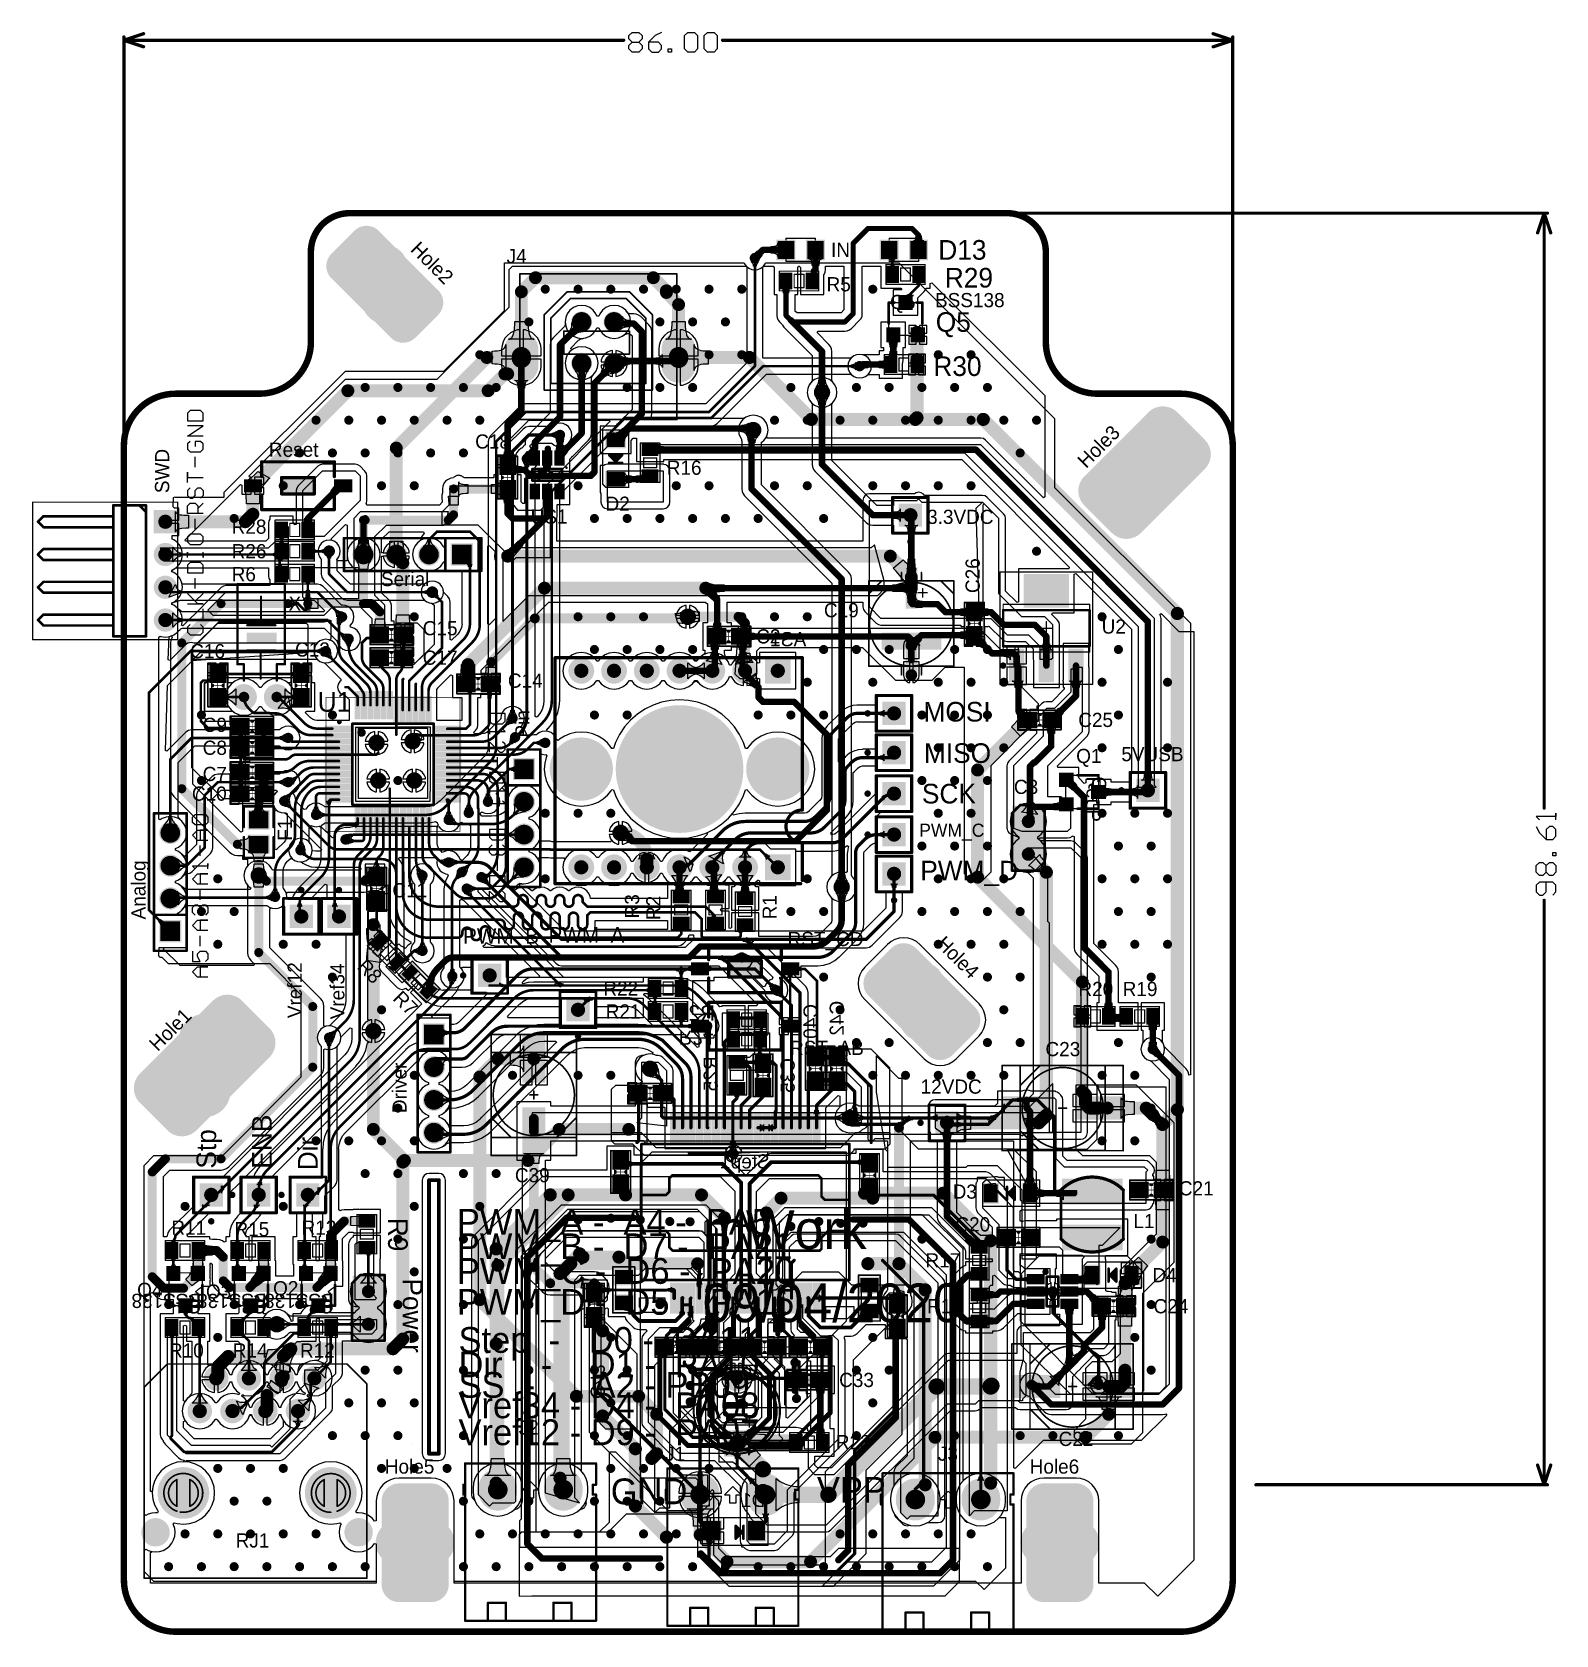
# Model space of a CAD drawing. Header units: millimetres. Extents: x -0.28 to 4.38, y -0.01 to 4.88.
import ezdxf

# ---------------------------------------------------------------- set-up
doc = ezdxf.new("R2010")
doc.units = ezdxf.units.MM
doc.header["$MEASUREMENT"] = 0
for name, color, linetype in [('BottomLayer', 5, 'Continuous'), ('BottomOverlay', 54, 'Continuous'), ('BottomPaste', 16, 'Continuous'), ('BottomSolder', 6, 'Continuous'), ('Mechanical1', 6, 'Continuous'), ('Mechanical13', 56, 'Continuous'), ('Mechanical15', 56, 'Continuous'), ('Mechanical2', 216, 'Continuous'), ('Mechanical3', 76, 'Continuous'), ('Mechanical7', 56, 'Continuous'), ('MultiLayer', 9, 'Continuous'), ('PadHoleLayer', 156, 'Continuous'), ('TopLayer', 1, 'Continuous'), ('TopOverlay', 2, 'Continuous'), ('TopPaste', 8, 'Continuous'), ('TopSolder', 216, 'Continuous'), ('ViaHoleLayer', 16, 'Continuous')]:
    doc.layers.add(name, color=color, linetype=linetype)

msp = doc.modelspace()

# ---------------------------------------------------------------- texts
at = {"layer": 'BottomOverlay', "text_generation_flag": 2}
for s, height, p in [('AS1', 0.04331, (2.087, 3.005)), ('R27', 0.04724, (1.808, 1.8614)), ('Step1', 0.04331, (1.9752, 1.4106)), ('D1', 0.04331, (1.962, 0.377))]:
    msp.add_text(s, height=height, dxfattribs=at).set_placement(p)
for s, rotation, p in [('C40', 90, (2.1216, 1.9127)), ('C42', 90, (2.2016, 1.9227)), ('R24', 180, (1.6973, 1.8316)), ('R25', 90, (1.8166, 1.7527)), ('C35', 90, (2.0516, 1.7477)), ('C43', 270, (1.4284, 0.7073))]:
    msp.add_text(s, height=0.04331, rotation=rotation, dxfattribs=at).set_placement(p)
at = {"layer": 'TopOverlay'}
for s, height, rotation, p in [('Hole2', 0.04331, 315, (0.8758, 4.2136)), ('Hole3', 0.04331, 45, (2.9414, 3.5458)), ('SWD', 0.04331, 90, (0.1416, 3.4723)), ('C26', 0.04331, 90, (2.6166, 3.1673)), ('Pin', 0.04331, 90, (1.2416, 2.7259)), ('F1', 0.04331, 90, (0.5166, 2.4111)), ('Analog', 0.04331, 90, (0.0694, 2.1709)), ('R3', 0.04331, 90, (1.5766, 2.1739)), ('R2', 0.04331, 90, (1.6416, 2.1689)), ('R1', 0.04331, 90, (1.9966, 2.1711)), ('Hole4', 0.04331, 315, (2.4808, 2.0936)), ('Vref12', 0.04331, 90, (0.5466, 1.8696)), ('Vref34', 0.04331, 90, (0.6766, 1.8659)), ('R8', 0.04331, 315, (0.7126, 2.0236)), ('R7', 0.04331, 315, (0.8218, 1.9266)), ('Hole1', 0.04331, 45, (0.1065, 1.7659)), ('Driver', 0.04331, 90, (0.8666, 1.5796)), ('ENB', 0.06, 90, (0.455, 1.41)), ('Stp', 0.06, 90, (0.285, 1.41)), ('Dir', 0.06, 90, (0.595, 1.405)), ('R9', 0.06, 270, (0.81, 1.26)), ('Power', 0.06, 270, (0.855, 1.075))]:
    msp.add_text(s, height=height, rotation=rotation, dxfattribs=at).set_placement(p)
for s, height, p in [('J4', 0.04331, (1.172, 4.174)), ('IN', 0.04331, (2.1625, 4.1934)), ('D13', 0.06, (2.49, 4.185)), ('R29', 0.06, (2.51, 4.1)), ('R5', 0.04331, (2.1489, 4.0884)), ('Q5', 0.06, (2.4823, 3.9648)), ('R30', 0.06, (2.475, 3.83)), ('Reset', 0.04331, (0.4462, 3.5834)), ('C18', 0.04331, (1.0759, 3.6084)), ('R16', 0.04331, (1.6609, 3.5284)), ('D2', 0.04331, (1.4739, 3.4184)), ('R28', 0.04331, (0.3323, 3.3484)), ('US1', 0.04331, (1.2454, 3.3793)), ('3.3VDC', 0.04331, (2.4559, 3.3784)), ('R26', 0.04331, (0.3323, 3.2734)), ('R6', 0.04331, (0.3323, 3.2034)), ('Serial', 0.04331, (0.7882, 3.1884)), ('X1', 0.04331, (0.5061, 3.1134)), ('C19', 0.04331, (2.1409, 3.0934)), ('U2', 0.04331, (2.9889, 3.0434)), ('C15', 0.04331, (0.9159, 3.0384)), ('C2', 0.04331, (1.9339, 3.0134)), ('C16', 0.04331, (0.2059, 2.9684)), ('C13', 0.04331, (0.5259, 2.9734)), ('C17', 0.04331, (0.9159, 2.9484)), ('C14', 0.04331, (1.1759, 2.8784)), ('U1', 0.06, (0.595, 2.805)), ('MOSI', 0.06, (2.445, 2.775)), ('C25', 0.04331, (2.9173, 2.7584)), ('C9', 0.04331, (0.2439, 2.7434)), ('C8', 0.04331, (0.2439, 2.6734)), ('MISO', 0.06, (2.4462, 2.6487)), ('Q1', 0.04331, (2.9111, 2.6484)), ('5VUSB', 0.04331, (3.049, 2.654)), ('C7', 0.04331, (0.2439, 2.5934)), ('C3', 0.04331, (2.721, 2.554)), ('C10', 0.04331, (0.2109, 2.5334)), ('SCK', 0.06, (2.44, 2.525)), ('PWM_C', 0.04, (2.4317, 2.4233)), ('PWM_D', 0.06, (2.435, 2.29)), ('C11', 0.04331, (0.8231, 2.2384)), ('PWM_B', 0.04724, (1.039, 2.097)), ('PWM_A', 0.04724, (1.2998, 2.1003)), ('RST_CD', 0.04331, (2.0298, 2.0895)), ('R22', 0.04331, (1.4673, 1.9384)), ('R20', 0.04331, (2.918, 1.937)), ('R19', 0.04331, (3.053, 1.937)), ('R21', 0.04331, (1.4745, 1.8684)), ('RST_AB', 0.04331, (2.0373, 1.757)), ('C23', 0.04331, (2.8173, 1.7534)), ('12VDC', 0.04331, (2.436, 1.639)), ('C39', 0.04331, (1.1973, 1.3684)), ('C21', 0.04331, (3.2245, 1.3284)), ('D3', 0.04331, (2.5339, 1.3184)), ('PWM_A -  A4 -  PA5', 0.07874, (1.02, 1.2085)), ('mWork', 0.11811, (1.7709, 1.1648)), ('R11', 0.04331, (0.1481, 1.2084)), ('R15', 0.04331, (0.3409, 1.2034)), ('R13', 0.04331, (0.5459, 1.2084)), ('C20', 0.04331, (2.5423, 1.2184)), ('L1', 0.04331, (3.0861, 1.2284)), ('PWM_B -  D7 -  PA21', 0.07874, (1.02, 1.1338)), ('PWM_C -  D6 -  PA20', 0.07874, (1.02, 1.0584)), ('R17', 0.04331, (2.4509, 1.1084)), ('D4', 0.04331, (3.1439, 1.0634)), ('Q4', 0.04331, (0.0439, 1.0184)), ('Q3', 0.04331, (0.2539, 1.0134)), ('Q2', 0.04331, (0.4589, 1.0234)), ('PWM_D -  D5 -  PA15', 0.07874, (1.02, 0.9639)), ('09/04/2020', 0.11811, (1.7709, 0.9414)), ('R18', 0.04331, (2.4559, 0.9684)), ('C24', 0.04331, (3.1473, 0.9684)), ('Step  -   D0 -  PA11', 0.07874, (1.025, 0.8478)), ('C32', 0.04331, (1.8073, 0.8384)), ('R10', 0.04331, (0.1409, 0.8334)), ('R14', 0.04331, (0.3359, 0.8334)), ('R12', 0.04331, (0.5409, 0.8334)), ('Dir    -    D1 -  PA10', 0.07874, (1.025, 0.7729)), ('SS  -      A2 - PB09', 0.07874, (1.025, 0.7105)), ('C33', 0.04331, (2.1873, 0.7434)), ('Vref34 - D4 -  PA08', 0.07874, (1.025, 0.6481)), ('Vref12 - D9 -  PA07', 0.07874, (1.025, 0.5659)), ('J2', 0.04331, (1.2089, 0.5984)), ('R23', 0.04331, (2.1773, 0.5534)), ('C22', 0.04331, (2.8573, 0.5634)), ('J1', 0.04331, (1.6561, 0.5184)), ('J3', 0.04331, (2.4889, 0.5184)), ('Hole5', 0.04331, (0.8, 0.479)), ('Hole6', 0.04331, (2.769, 0.479)), ('GND', 0.07874, (1.49, 0.3855)), ('VPP', 0.07874, (2.1194, 0.3902)), ('RJ1', 0.04331, (0.3445, 0.2534))]:
    msp.add_text(s, height=height, dxfattribs=at).set_placement(p)

# ---------------------------------------------------------------- blocks, each defined once
blk = doc.blocks.new('RES_SMD_0603_BIG_1')
at = {"layer": 'TopLayer'}
for points in [[(-0.0557, -0.0217), (-0.0243, -0.0217), (-0.0557, 0.0217), (-0.0243, 0.0217)], [(0.0243, -0.0217), (0.0557, -0.0217), (0.0243, 0.0217), (0.0557, 0.0217)]]:
    blk.add_solid(points, dxfattribs=at)
at = {"layer": 'TopOverlay', "const_width": 0.00394}
for points in [[(0.06, 0.03), (-0.06, 0.03)], [(-0.06, 0.03), (-0.06, -0.03)], [(0.015, 0.02), (-0.015, 0.02)], [(-0.015, 0.02), (-0.015, -0.02)], [(0.015, 0.02), (0.015, -0.02)], [(0.06, 0.03), (0.06, -0.03)], [(0.02, -0.03), (-0.06, -0.03)], [(0.015, -0.02), (-0.015, -0.02)], [(0.06, -0.03), (0.02, -0.03)]]:
    blk.add_lwpolyline(points, dxfattribs=at)
at = {"layer": 'TopOverlay', "const_width": 0.00197}
for points in [[(-0.061, 0.03, 1), (-0.059, 0.03, 1)], [(-0.061, 0.03, 1), (-0.059, 0.03, 1)], [(-0.016, 0.02, 1), (-0.014, 0.02, 1)], [(-0.016, 0.02, 1), (-0.014, 0.02, 1)], [(0.014, 0.02, 1), (0.016, 0.02, 1)], [(0.014, 0.02, 1), (0.016, 0.02, 1)], [(0.059, 0.03, 1), (0.061, 0.03, 1)], [(0.059, 0.03, 1), (0.061, 0.03, 1)], [(-0.061, -0.03, 1), (-0.059, -0.03, 1)], [(-0.061, -0.03, 1), (-0.059, -0.03, 1)], [(-0.016, -0.02, 1), (-0.014, -0.02, 1)], [(-0.016, -0.02, 1), (-0.014, -0.02, 1)], [(0.014, -0.02, 1), (0.016, -0.02, 1)], [(0.014, -0.02, 1), (0.016, -0.02, 1)], [(0.019, -0.03, 1), (0.021, -0.03, 1)], [(0.019, -0.03, 1), (0.021, -0.03, 1)], [(0.059, -0.03, 1), (0.061, -0.03, 1)], [(0.059, -0.03, 1), (0.061, -0.03, 1)]]:
    blk.add_lwpolyline(points, format="xyb", close=True, dxfattribs=at)
at = {"layer": 'TopPaste'}
for points in [[(-0.0557, -0.0217), (-0.0243, -0.0217), (-0.0557, 0.0217), (-0.0243, 0.0217)], [(0.0243, -0.0217), (0.0557, -0.0217), (0.0243, 0.0217), (0.0557, 0.0217)]]:
    blk.add_solid(points, dxfattribs=at)
at = {"layer": 'TopSolder'}
for points in [[(-0.0597, -0.0257), (-0.0203, -0.0257), (-0.0597, 0.0257), (-0.0203, 0.0257)], [(0.0203, -0.0257), (0.0597, -0.0257), (0.0203, 0.0257), (0.0597, 0.0257)]]:
    blk.add_solid(points, dxfattribs=at)
blk = doc.blocks.new('RES_SMD_0603_BIG_2')
at = {"layer": 'TopLayer'}
for points in [[(-0.0557, -0.0217), (-0.0243, -0.0217), (-0.0557, 0.0217), (-0.0243, 0.0217)], [(0.0243, -0.0217), (0.0557, -0.0217), (0.0243, 0.0217), (0.0557, 0.0217)]]:
    blk.add_solid(points, dxfattribs=at)
at = {"layer": 'TopOverlay', "const_width": 0.00394}
for points in [[(-0.06, 0.03), (0.06, 0.03)], [(-0.06, -0.03), (-0.06, 0.03)], [(-0.015, 0.02), (0.015, 0.02)], [(-0.015, -0.02), (-0.015, 0.02)], [(0.015, -0.02), (0.015, 0.02)], [(0.06, -0.03), (0.06, 0.03)], [(-0.06, -0.03), (0.02, -0.03)], [(-0.015, -0.02), (0.015, -0.02)], [(0.02, -0.03), (0.06, -0.03)]]:
    blk.add_lwpolyline(points, dxfattribs=at)
at = {"layer": 'TopOverlay', "const_width": 0.00197}
for points in [[(-0.061, 0.03, 1), (-0.059, 0.03, 1)], [(-0.061, 0.03, 1), (-0.059, 0.03, 1)], [(-0.016, 0.02, 1), (-0.014, 0.02, 1)], [(-0.016, 0.02, 1), (-0.014, 0.02, 1)], [(0.014, 0.02, 1), (0.016, 0.02, 1)], [(0.014, 0.02, 1), (0.016, 0.02, 1)], [(0.059, 0.03, 1), (0.061, 0.03, 1)], [(0.059, 0.03, 1), (0.061, 0.03, 1)], [(-0.061, -0.03, 1), (-0.059, -0.03, 1)], [(-0.061, -0.03, 1), (-0.059, -0.03, 1)], [(-0.016, -0.02, 1), (-0.014, -0.02, 1)], [(-0.016, -0.02, 1), (-0.014, -0.02, 1)], [(0.014, -0.02, 1), (0.016, -0.02, 1)], [(0.014, -0.02, 1), (0.016, -0.02, 1)], [(0.019, -0.03, 1), (0.021, -0.03, 1)], [(0.019, -0.03, 1), (0.021, -0.03, 1)], [(0.059, -0.03, 1), (0.061, -0.03, 1)], [(0.059, -0.03, 1), (0.061, -0.03, 1)]]:
    blk.add_lwpolyline(points, format="xyb", close=True, dxfattribs=at)
at = {"layer": 'TopPaste'}
for points in [[(-0.0557, -0.0217), (-0.0243, -0.0217), (-0.0557, 0.0217), (-0.0243, 0.0217)], [(0.0243, -0.0217), (0.0557, -0.0217), (0.0243, 0.0217), (0.0557, 0.0217)]]:
    blk.add_solid(points, dxfattribs=at)
at = {"layer": 'TopSolder'}
for points in [[(-0.0597, -0.0257), (-0.0203, -0.0257), (-0.0597, 0.0257), (-0.0203, 0.0257)], [(0.0203, -0.0257), (0.0597, -0.0257), (0.0203, 0.0257), (0.0597, 0.0257)]]:
    blk.add_solid(points, dxfattribs=at)
blk = doc.blocks.new('SOT23____138_3')
at = {"layer": 'Mechanical7', "const_width": 0.00394}
for points in [[(-0.0512, -0.0512), (-0.0512, 0.0492)], [(-0.0512, 0.0492), (0.0512, 0.0492)], [(0.0512, -0.0512), (0.0512, 0.0492)], [(-0.0512, -0.0512), (0.0512, -0.0512)]]:
    blk.add_lwpolyline(points, dxfattribs=at)
at = {"layer": 'Mechanical7', "const_width": 0.00197}
for points in [[(-0.0522, 0.0492, 1), (-0.0502, 0.0492, 1)], [(-0.0522, 0.0492, 1), (-0.0502, 0.0492, 1)], [(0.0502, 0.0492, 1), (0.0522, 0.0492, 1)], [(0.0502, 0.0492, 1), (0.0522, 0.0492, 1)], [(-0.0522, -0.0512, 1), (-0.0502, -0.0512, 1)], [(-0.0522, -0.0512, 1), (-0.0502, -0.0512, 1)], [(0.0502, -0.0512, 1), (0.0522, -0.0512, 1)], [(0.0502, -0.0512, 1), (0.0522, -0.0512, 1)]]:
    blk.add_lwpolyline(points, format="xyb", close=True, dxfattribs=at)
at = {"layer": 'Mechanical7'}
for points in [[(-0.0118, 0.0492), (0.0118, 0.0492), (-0.0118, 0.0591), (0.0118, 0.0591)], [(-0.0246, -0.0502), (-0.0482, -0.0502), (-0.0246, -0.06), (-0.0482, -0.06)], [(0.0482, -0.0502), (0.0246, -0.0502), (0.0482, -0.06), (0.0246, -0.06)]]:
    blk.add_solid(points, dxfattribs=at)
at = {"layer": 'TopLayer'}
for points in [[(-0.0177, 0.0305), (0.0177, 0.0305), (-0.0177, 0.0679), (0.0177, 0.0679)], [(-0.0551, -0.0679), (-0.0197, -0.0679), (-0.0551, -0.0305), (-0.0197, -0.0305)], [(0.0199, -0.0679), (0.0553, -0.0679), (0.0199, -0.0305), (0.0553, -0.0305)]]:
    blk.add_solid(points, dxfattribs=at)
at = {"layer": 'TopOverlay', "const_width": 0.00787}
for points in [[(-0.0512, 0.0492), (-0.0335, 0.0492)], [(-0.0512, -0.0148), (-0.0512, 0.0492)], [(0.0335, 0.0492), (0.0512, 0.0492)], [(0.0512, -0.0148), (0.0512, 0.0492)]]:
    blk.add_lwpolyline(points, dxfattribs=at)
at = {"layer": 'TopOverlay', "const_width": 0.00394}
for points in [[(-0.0531, 0.0492, 1), (-0.0492, 0.0492, 1)], [(-0.0531, 0.0492, 1), (-0.0492, 0.0492, 1)], [(-0.0354, 0.0492, 1), (-0.0315, 0.0492, 1)], [(0.0315, 0.0492, 1), (0.0354, 0.0492, 1)], [(0.0492, 0.0492, 1), (0.0531, 0.0492, 1)], [(0.0492, 0.0492, 1), (0.0531, 0.0492, 1)], [(-0.0531, -0.0148, 1), (-0.0492, -0.0148, 1)], [(0.0492, -0.0148, 1), (0.0531, -0.0148, 1)]]:
    blk.add_lwpolyline(points, format="xyb", close=True, dxfattribs=at)
at = {"layer": 'TopPaste'}
for points in [[(-0.0177, 0.0305), (0.0177, 0.0305), (-0.0177, 0.0679), (0.0177, 0.0679)], [(-0.0551, -0.0679), (-0.0197, -0.0679), (-0.0551, -0.0305), (-0.0197, -0.0305)], [(0.0199, -0.0679), (0.0553, -0.0679), (0.0199, -0.0305), (0.0553, -0.0305)]]:
    blk.add_solid(points, dxfattribs=at)
at = {"layer": 'TopSolder'}
for points in [[(-0.0217, 0.0265), (0.0217, 0.0265), (-0.0217, 0.0719), (0.0217, 0.0719)], [(-0.0591, -0.0719), (-0.0157, -0.0719), (-0.0591, -0.0265), (-0.0157, -0.0265)], [(0.0159, -0.0719), (0.0593, -0.0719), (0.0159, -0.0265), (0.0593, -0.0265)]]:
    blk.add_solid(points, dxfattribs=at)
at = {"layer": 'Mechanical7'}
for s, p in [('Q5', (-0.0472, 0.0295)), ('BSS138', (0.09, 0.035))]:
    blk.add_text(s, height=0.04331, rotation=360, dxfattribs=at).set_placement(p)
blk = doc.blocks.new('LED_0805_B____4')
at = {"layer": 'TopLayer'}
for points in [[(-0.025, -0.0275), (0.025, -0.0275), (-0.025, 0.0275), (0.025, 0.0275)], [(0.065, -0.0275), (0.115, -0.0275), (0.065, 0.0275), (0.115, 0.0275)]]:
    blk.add_solid(points, dxfattribs=at)
at = {"layer": 'TopOverlay', "const_width": 0.004}
for points in [[(0, 0.035), (0, 0.03)], [(0.09, 0.035), (0, 0.035)], [(0.09, 0.035), (0.09, 0.03)], [(0, -0.03), (0, -0.035)], [(0.09, -0.035), (0, -0.035)], [(0.09, -0.03), (0.09, -0.035)]]:
    blk.add_lwpolyline(points, dxfattribs=at)
at = {"layer": 'TopOverlay', "const_width": 0.002}
for points in [[(-0.001, 0.035, 1), (0.001, 0.035, 1)], [(-0.001, 0.035, 1), (0.001, 0.035, 1)], [(-0.001, 0.03, 1), (0.001, 0.03, 1)], [(0.089, 0.035, 1), (0.091, 0.035, 1)], [(0.089, 0.035, 1), (0.091, 0.035, 1)], [(0.089, 0.03, 1), (0.091, 0.03, 1)], [(-0.001, -0.03, 1), (0.001, -0.03, 1)], [(-0.001, -0.035, 1), (0.001, -0.035, 1)], [(-0.001, -0.035, 1), (0.001, -0.035, 1)], [(0.089, -0.03, 1), (0.091, -0.03, 1)], [(0.089, -0.035, 1), (0.091, -0.035, 1)], [(0.089, -0.035, 1), (0.091, -0.035, 1)]]:
    blk.add_lwpolyline(points, format="xyb", close=True, dxfattribs=at)
at = {"layer": 'TopPaste'}
for points in [[(-0.025, -0.0275), (0.025, -0.0275), (-0.025, 0.0275), (0.025, 0.0275)], [(0.065, -0.0275), (0.115, -0.0275), (0.065, 0.0275), (0.115, 0.0275)]]:
    blk.add_solid(points, dxfattribs=at)
at = {"layer": 'TopSolder'}
for points in [[(-0.029, -0.0315), (0.029, -0.0315), (-0.029, 0.0315), (0.029, 0.0315)], [(0.061, -0.0315), (0.119, -0.0315), (0.061, 0.0315), (0.119, 0.0315)]]:
    blk.add_solid(points, dxfattribs=at)
blk = doc.blocks.new('RES_SMD_0603_BIG_5')
at = {"layer": 'TopLayer'}
for points in [[(-0.0557, -0.0217), (-0.0243, -0.0217), (-0.0557, 0.0217), (-0.0243, 0.0217)], [(0.0243, -0.0217), (0.0557, -0.0217), (0.0243, 0.0217), (0.0557, 0.0217)]]:
    blk.add_solid(points, dxfattribs=at)
at = {"layer": 'TopOverlay', "const_width": 0.00394}
for points in [[(0.06, 0.03), (-0.06, 0.03)], [(-0.06, 0.03), (-0.06, -0.03)], [(0.015, 0.02), (-0.015, 0.02)], [(-0.015, 0.02), (-0.015, -0.02)], [(0.015, 0.02), (0.015, -0.02)], [(0.06, 0.03), (0.06, -0.03)], [(0.02, -0.03), (-0.06, -0.03)], [(0.015, -0.02), (-0.015, -0.02)], [(0.06, -0.03), (0.02, -0.03)]]:
    blk.add_lwpolyline(points, dxfattribs=at)
at = {"layer": 'TopOverlay', "const_width": 0.00197}
for points in [[(-0.061, 0.03, 1), (-0.059, 0.03, 1)], [(-0.061, 0.03, 1), (-0.059, 0.03, 1)], [(-0.016, 0.02, 1), (-0.014, 0.02, 1)], [(-0.016, 0.02, 1), (-0.014, 0.02, 1)], [(0.014, 0.02, 1), (0.016, 0.02, 1)], [(0.014, 0.02, 1), (0.016, 0.02, 1)], [(0.059, 0.03, 1), (0.061, 0.03, 1)], [(0.059, 0.03, 1), (0.061, 0.03, 1)], [(-0.061, -0.03, 1), (-0.059, -0.03, 1)], [(-0.061, -0.03, 1), (-0.059, -0.03, 1)], [(-0.016, -0.02, 1), (-0.014, -0.02, 1)], [(-0.016, -0.02, 1), (-0.014, -0.02, 1)], [(0.014, -0.02, 1), (0.016, -0.02, 1)], [(0.014, -0.02, 1), (0.016, -0.02, 1)], [(0.019, -0.03, 1), (0.021, -0.03, 1)], [(0.019, -0.03, 1), (0.021, -0.03, 1)], [(0.059, -0.03, 1), (0.061, -0.03, 1)], [(0.059, -0.03, 1), (0.061, -0.03, 1)]]:
    blk.add_lwpolyline(points, format="xyb", close=True, dxfattribs=at)
at = {"layer": 'TopPaste'}
for points in [[(-0.0557, -0.0217), (-0.0243, -0.0217), (-0.0557, 0.0217), (-0.0243, 0.0217)], [(0.0243, -0.0217), (0.0557, -0.0217), (0.0243, 0.0217), (0.0557, 0.0217)]]:
    blk.add_solid(points, dxfattribs=at)
at = {"layer": 'TopSolder'}
for points in [[(-0.0597, -0.0257), (-0.0203, -0.0257), (-0.0597, 0.0257), (-0.0203, 0.0257)], [(0.0203, -0.0257), (0.0597, -0.0257), (0.0203, 0.0257), (0.0597, 0.0257)]]:
    blk.add_solid(points, dxfattribs=at)
blk = doc.blocks.new('RES_SMD_0603_BIG_6')
at = {"layer": 'TopLayer'}
for points in [[(-0.0557, -0.0217), (-0.0243, -0.0217), (-0.0557, 0.0217), (-0.0243, 0.0217)], [(0.0243, -0.0217), (0.0557, -0.0217), (0.0243, 0.0217), (0.0557, 0.0217)]]:
    blk.add_solid(points, dxfattribs=at)
at = {"layer": 'TopOverlay', "const_width": 0.00394}
for points in [[(-0.06, 0.03), (0.06, 0.03)], [(-0.06, -0.03), (-0.06, 0.03)], [(-0.015, 0.02), (0.015, 0.02)], [(-0.015, -0.02), (-0.015, 0.02)], [(0.015, -0.02), (0.015, 0.02)], [(0.06, -0.03), (0.06, 0.03)], [(-0.06, -0.03), (0.02, -0.03)], [(-0.015, -0.02), (0.015, -0.02)], [(0.02, -0.03), (0.06, -0.03)]]:
    blk.add_lwpolyline(points, dxfattribs=at)
at = {"layer": 'TopOverlay', "const_width": 0.00197}
for points in [[(-0.061, 0.03, 1), (-0.059, 0.03, 1)], [(-0.061, 0.03, 1), (-0.059, 0.03, 1)], [(-0.016, 0.02, 1), (-0.014, 0.02, 1)], [(-0.016, 0.02, 1), (-0.014, 0.02, 1)], [(0.014, 0.02, 1), (0.016, 0.02, 1)], [(0.014, 0.02, 1), (0.016, 0.02, 1)], [(0.059, 0.03, 1), (0.061, 0.03, 1)], [(0.059, 0.03, 1), (0.061, 0.03, 1)], [(-0.061, -0.03, 1), (-0.059, -0.03, 1)], [(-0.061, -0.03, 1), (-0.059, -0.03, 1)], [(-0.016, -0.02, 1), (-0.014, -0.02, 1)], [(-0.016, -0.02, 1), (-0.014, -0.02, 1)], [(0.014, -0.02, 1), (0.016, -0.02, 1)], [(0.014, -0.02, 1), (0.016, -0.02, 1)], [(0.019, -0.03, 1), (0.021, -0.03, 1)], [(0.019, -0.03, 1), (0.021, -0.03, 1)], [(0.059, -0.03, 1), (0.061, -0.03, 1)], [(0.059, -0.03, 1), (0.061, -0.03, 1)]]:
    blk.add_lwpolyline(points, format="xyb", close=True, dxfattribs=at)
at = {"layer": 'TopPaste'}
for points in [[(-0.0557, -0.0217), (-0.0243, -0.0217), (-0.0557, 0.0217), (-0.0243, 0.0217)], [(0.0243, -0.0217), (0.0557, -0.0217), (0.0243, 0.0217), (0.0557, 0.0217)]]:
    blk.add_solid(points, dxfattribs=at)
at = {"layer": 'TopSolder'}
for points in [[(-0.0597, -0.0257), (-0.0203, -0.0257), (-0.0597, 0.0257), (-0.0203, 0.0257)], [(0.0203, -0.0257), (0.0597, -0.0257), (0.0203, 0.0257), (0.0597, 0.0257)]]:
    blk.add_solid(points, dxfattribs=at)
blk = doc.blocks.new('RES_SMD_0603_BIG_B_7')
at = {"layer": 'BottomLayer'}
for points in [[(-0.0557, -0.0217), (-0.0243, -0.0217), (-0.0557, 0.0217), (-0.0243, 0.0217)], [(0.0243, -0.0217), (0.0557, -0.0217), (0.0243, 0.0217), (0.0557, 0.0217)]]:
    blk.add_solid(points, dxfattribs=at)
at = {"layer": 'BottomOverlay', "const_width": 0.00394}
for points in [[(-0.06, -0.03), (-0.06, 0.03)], [(-0.06, 0.03), (0.02, 0.03)], [(-0.015, -0.02), (-0.015, 0.02)], [(-0.015, 0.02), (0.015, 0.02)], [(0.015, -0.02), (0.015, 0.02)], [(0.02, 0.03), (0.06, 0.03)], [(0.06, -0.03), (0.06, 0.03)], [(-0.06, -0.03), (0.06, -0.03)], [(-0.015, -0.02), (0.015, -0.02)]]:
    blk.add_lwpolyline(points, dxfattribs=at)
at = {"layer": 'BottomOverlay', "const_width": 0.00197}
for points in [[(-0.061, 0.03, 1), (-0.059, 0.03, 1)], [(-0.061, 0.03, 1), (-0.059, 0.03, 1)], [(-0.016, 0.02, 1), (-0.014, 0.02, 1)], [(-0.016, 0.02, 1), (-0.014, 0.02, 1)], [(0.014, 0.02, 1), (0.016, 0.02, 1)], [(0.014, 0.02, 1), (0.016, 0.02, 1)], [(0.019, 0.03, 1), (0.021, 0.03, 1)], [(0.019, 0.03, 1), (0.021, 0.03, 1)], [(0.059, 0.03, 1), (0.061, 0.03, 1)], [(0.059, 0.03, 1), (0.061, 0.03, 1)], [(-0.061, -0.03, 1), (-0.059, -0.03, 1)], [(-0.061, -0.03, 1), (-0.059, -0.03, 1)], [(-0.016, -0.02, 1), (-0.014, -0.02, 1)], [(-0.016, -0.02, 1), (-0.014, -0.02, 1)], [(0.014, -0.02, 1), (0.016, -0.02, 1)], [(0.014, -0.02, 1), (0.016, -0.02, 1)], [(0.059, -0.03, 1), (0.061, -0.03, 1)], [(0.059, -0.03, 1), (0.061, -0.03, 1)]]:
    blk.add_lwpolyline(points, format="xyb", close=True, dxfattribs=at)
at = {"layer": 'BottomPaste'}
for points in [[(-0.0557, -0.0217), (-0.0243, -0.0217), (-0.0557, 0.0217), (-0.0243, 0.0217)], [(0.0243, -0.0217), (0.0557, -0.0217), (0.0243, 0.0217), (0.0557, 0.0217)]]:
    blk.add_solid(points, dxfattribs=at)
at = {"layer": 'BottomSolder'}
for points in [[(-0.0597, -0.0257), (-0.0203, -0.0257), (-0.0597, 0.0257), (-0.0203, 0.0257)], [(0.0203, -0.0257), (0.0597, -0.0257), (0.0203, 0.0257), (0.0597, 0.0257)]]:
    blk.add_solid(points, dxfattribs=at)
blk = doc.blocks.new('JP1_D1T_8')
at = {"layer": 'BottomLayer'}
blk.add_solid([(-0.0315, -0.0315), (0.0315, -0.0315), (-0.0315, 0.0315), (0.0315, 0.0315)], dxfattribs=at)
at = {"layer": 'BottomSolder'}
blk.add_solid([(-0.0355, -0.0355), (0.0355, -0.0355), (-0.0355, 0.0355), (0.0355, 0.0355)], dxfattribs=at)
at = {"layer": 'MultiLayer'}
blk.add_solid([(-0.0315, -0.0315), (0.0315, -0.0315), (-0.0315, 0.0315), (0.0315, 0.0315)], dxfattribs=at)
at = {"layer": 'PadHoleLayer', "const_width": 0.0217}
blk.add_lwpolyline([(-0.0108, 0, 1), (0.0108, 0, 1)], format="xyb", close=True, dxfattribs=at)
at = {"layer": 'TopLayer'}
blk.add_solid([(-0.0315, -0.0315), (0.0315, -0.0315), (-0.0315, 0.0315), (0.0315, 0.0315)], dxfattribs=at)
at = {"layer": 'TopOverlay', "const_width": 0.00787}
for points in [[(-0.0551, 0.0551), (-0.0551, -0.0551)], [(0.0551, 0.0551), (-0.0551, 0.0551)], [(0.0551, 0.0551), (0.0551, -0.0551)], [(0.0551, -0.0551), (-0.0551, -0.0551)]]:
    blk.add_lwpolyline(points, dxfattribs=at)
at = {"layer": 'TopOverlay'}
for points, const_width in [([(-0.0571, 0.0551, 1), (-0.0531, 0.0551, 1)], 0.00394), ([(-0.0571, 0.0551, 1), (-0.0531, 0.0551, 1)], 0.00394), ([(0.0049, 0.0807, 1), (-0.0049, 0.0807, 1)], 0.00984), ([(-0.0074, 0.0807, 1), (-0.0025, 0.0807, 1)], 0.00492), ([(0.0025, 0.0807, 1), (0.0074, 0.0807, 1)], 0.00492), ([(0.0531, 0.0551, 1), (0.0571, 0.0551, 1)], 0.00394), ([(0.0531, 0.0551, 1), (0.0571, 0.0551, 1)], 0.00394), ([(-0.0571, -0.0551, 1), (-0.0531, -0.0551, 1)], 0.00394), ([(-0.0571, -0.0551, 1), (-0.0531, -0.0551, 1)], 0.00394), ([(0.0531, -0.0551, 1), (0.0571, -0.0551, 1)], 0.00394), ([(0.0531, -0.0551, 1), (0.0571, -0.0551, 1)], 0.00394)]:
    blk.add_lwpolyline(points, format="xyb", close=True, dxfattribs=dict(at, const_width=const_width))
at = {"layer": 'TopSolder'}
blk.add_solid([(-0.0355, -0.0355), (0.0355, -0.0355), (-0.0355, 0.0355), (0.0355, 0.0355)], dxfattribs=at)
blk = doc.blocks.new('JP1_D1T_9')
at = {"layer": 'BottomLayer'}
blk.add_solid([(-0.0315, -0.0315), (0.0315, -0.0315), (-0.0315, 0.0315), (0.0315, 0.0315)], dxfattribs=at)
at = {"layer": 'BottomSolder'}
blk.add_solid([(-0.0355, -0.0355), (0.0355, -0.0355), (-0.0355, 0.0355), (0.0355, 0.0355)], dxfattribs=at)
at = {"layer": 'MultiLayer'}
blk.add_solid([(-0.0315, -0.0315), (0.0315, -0.0315), (-0.0315, 0.0315), (0.0315, 0.0315)], dxfattribs=at)
at = {"layer": 'PadHoleLayer', "const_width": 0.0217}
blk.add_lwpolyline([(-0.0108, 0, 1), (0.0108, 0, 1)], format="xyb", close=True, dxfattribs=at)
at = {"layer": 'TopLayer'}
blk.add_solid([(-0.0315, -0.0315), (0.0315, -0.0315), (-0.0315, 0.0315), (0.0315, 0.0315)], dxfattribs=at)
at = {"layer": 'TopOverlay', "const_width": 0.00787}
for points in [[(-0.0551, 0.0551), (-0.0551, -0.0551)], [(-0.0551, 0.0551), (0.0551, 0.0551)], [(0.0551, 0.0551), (0.0551, -0.0551)], [(-0.0551, -0.0551), (0.0551, -0.0551)]]:
    blk.add_lwpolyline(points, dxfattribs=at)
at = {"layer": 'TopOverlay'}
for points, const_width in [([(-0.0571, 0.0551, 1), (-0.0531, 0.0551, 1)], 0.00394), ([(-0.0571, 0.0551, 1), (-0.0531, 0.0551, 1)], 0.00394), ([(0.0049, 0.0807, 1), (-0.0049, 0.0807, 1)], 0.00984), ([(-0.0074, 0.0807, 1), (-0.0025, 0.0807, 1)], 0.00492), ([(0.0025, 0.0807, 1), (0.0074, 0.0807, 1)], 0.00492), ([(0.0531, 0.0551, 1), (0.0571, 0.0551, 1)], 0.00394), ([(0.0531, 0.0551, 1), (0.0571, 0.0551, 1)], 0.00394), ([(-0.0571, -0.0551, 1), (-0.0531, -0.0551, 1)], 0.00394), ([(-0.0571, -0.0551, 1), (-0.0531, -0.0551, 1)], 0.00394), ([(0.0531, -0.0551, 1), (0.0571, -0.0551, 1)], 0.00394), ([(0.0531, -0.0551, 1), (0.0571, -0.0551, 1)], 0.00394)]:
    blk.add_lwpolyline(points, format="xyb", close=True, dxfattribs=dict(at, const_width=const_width))
at = {"layer": 'TopSolder'}
blk.add_solid([(-0.0355, -0.0355), (0.0355, -0.0355), (-0.0355, 0.0355), (0.0355, 0.0355)], dxfattribs=at)
blk = doc.blocks.new('JP1_D1T_10')
at = {"layer": 'BottomLayer'}
blk.add_solid([(-0.0315, -0.0315), (0.0315, -0.0315), (-0.0315, 0.0315), (0.0315, 0.0315)], dxfattribs=at)
at = {"layer": 'BottomSolder'}
blk.add_solid([(-0.0355, -0.0355), (0.0355, -0.0355), (-0.0355, 0.0355), (0.0355, 0.0355)], dxfattribs=at)
at = {"layer": 'MultiLayer'}
blk.add_solid([(-0.0315, -0.0315), (0.0315, -0.0315), (-0.0315, 0.0315), (0.0315, 0.0315)], dxfattribs=at)
at = {"layer": 'PadHoleLayer', "const_width": 0.0217}
blk.add_lwpolyline([(-0.0108, 0, 1), (0.0108, 0, 1)], format="xyb", close=True, dxfattribs=at)
at = {"layer": 'TopLayer'}
blk.add_solid([(-0.0315, -0.0315), (0.0315, -0.0315), (-0.0315, 0.0315), (0.0315, 0.0315)], dxfattribs=at)
at = {"layer": 'TopOverlay', "const_width": 0.00787}
for points in [[(-0.0551, 0.0551), (-0.0551, -0.0551)], [(-0.0551, 0.0551), (0.0551, 0.0551)], [(0.0551, 0.0551), (0.0551, -0.0551)], [(-0.0551, -0.0551), (0.0551, -0.0551)]]:
    blk.add_lwpolyline(points, dxfattribs=at)
at = {"layer": 'TopOverlay'}
for points, const_width in [([(-0.0571, 0.0551, 1), (-0.0531, 0.0551, 1)], 0.00394), ([(-0.0571, 0.0551, 1), (-0.0531, 0.0551, 1)], 0.00394), ([(0.0049, 0.0807, 1), (-0.0049, 0.0807, 1)], 0.00984), ([(-0.0074, 0.0807, 1), (-0.0025, 0.0807, 1)], 0.00492), ([(0.0025, 0.0807, 1), (0.0074, 0.0807, 1)], 0.00492), ([(0.0531, 0.0551, 1), (0.0571, 0.0551, 1)], 0.00394), ([(0.0531, 0.0551, 1), (0.0571, 0.0551, 1)], 0.00394), ([(-0.0571, -0.0551, 1), (-0.0531, -0.0551, 1)], 0.00394), ([(-0.0571, -0.0551, 1), (-0.0531, -0.0551, 1)], 0.00394), ([(0.0531, -0.0551, 1), (0.0571, -0.0551, 1)], 0.00394), ([(0.0531, -0.0551, 1), (0.0571, -0.0551, 1)], 0.00394)]:
    blk.add_lwpolyline(points, format="xyb", close=True, dxfattribs=dict(at, const_width=const_width))
at = {"layer": 'TopSolder'}
blk.add_solid([(-0.0355, -0.0355), (0.0355, -0.0355), (-0.0355, 0.0355), (0.0355, 0.0355)], dxfattribs=at)
blk = doc.blocks.new('RES_SMD_0603_BIG_11')
at = {"layer": 'TopLayer'}
for points in [[(-0.0557, -0.0217), (-0.0243, -0.0217), (-0.0557, 0.0217), (-0.0243, 0.0217)], [(0.0243, -0.0217), (0.0557, -0.0217), (0.0243, 0.0217), (0.0557, 0.0217)]]:
    blk.add_solid(points, dxfattribs=at)
at = {"layer": 'TopOverlay', "const_width": 0.00394}
for points in [[(-0.06, 0.03), (0.06, 0.03)], [(-0.06, 0.03), (-0.06, -0.03)], [(-0.015, 0.02), (0.015, 0.02)], [(-0.015, 0.02), (-0.015, -0.02)], [(0.015, 0.02), (0.015, -0.02)], [(0.06, 0.03), (0.06, -0.03)], [(-0.06, -0.03), (0.02, -0.03)], [(-0.015, -0.02), (0.015, -0.02)], [(0.02, -0.03), (0.06, -0.03)]]:
    blk.add_lwpolyline(points, dxfattribs=at)
at = {"layer": 'TopOverlay', "const_width": 0.00197}
for points in [[(-0.061, 0.03, 1), (-0.059, 0.03, 1)], [(-0.061, 0.03, 1), (-0.059, 0.03, 1)], [(-0.016, 0.02, 1), (-0.014, 0.02, 1)], [(-0.016, 0.02, 1), (-0.014, 0.02, 1)], [(0.014, 0.02, 1), (0.016, 0.02, 1)], [(0.014, 0.02, 1), (0.016, 0.02, 1)], [(0.059, 0.03, 1), (0.061, 0.03, 1)], [(0.059, 0.03, 1), (0.061, 0.03, 1)], [(-0.061, -0.03, 1), (-0.059, -0.03, 1)], [(-0.061, -0.03, 1), (-0.059, -0.03, 1)], [(-0.016, -0.02, 1), (-0.014, -0.02, 1)], [(-0.016, -0.02, 1), (-0.014, -0.02, 1)], [(0.014, -0.02, 1), (0.016, -0.02, 1)], [(0.014, -0.02, 1), (0.016, -0.02, 1)], [(0.019, -0.03, 1), (0.021, -0.03, 1)], [(0.019, -0.03, 1), (0.021, -0.03, 1)], [(0.059, -0.03, 1), (0.061, -0.03, 1)], [(0.059, -0.03, 1), (0.061, -0.03, 1)]]:
    blk.add_lwpolyline(points, format="xyb", close=True, dxfattribs=at)
at = {"layer": 'TopPaste'}
for points in [[(-0.0557, -0.0217), (-0.0243, -0.0217), (-0.0557, 0.0217), (-0.0243, 0.0217)], [(0.0243, -0.0217), (0.0557, -0.0217), (0.0243, 0.0217), (0.0557, 0.0217)]]:
    blk.add_solid(points, dxfattribs=at)
at = {"layer": 'TopSolder'}
for points in [[(-0.0597, -0.0257), (-0.0203, -0.0257), (-0.0597, 0.0257), (-0.0203, 0.0257)], [(0.0203, -0.0257), (0.0597, -0.0257), (0.0203, 0.0257), (0.0597, 0.0257)]]:
    blk.add_solid(points, dxfattribs=at)
blk = doc.blocks.new('JP2_CLOSED_12')
at = {"layer": 'BottomLayer', "const_width": 0.035}
for points in [[(-0.0175, 0, 1), (0.0175, 0, 1)], [(-0.0175, -0.1, 1), (0.0175, -0.1, 1)]]:
    blk.add_lwpolyline(points, format="xyb", close=True, dxfattribs=at)
at = {"layer": 'BottomSolder', "const_width": 0.039}
for points in [[(-0.0195, 0, 1), (0.0195, 0, 1)], [(-0.0195, -0.1, 1), (0.0195, -0.1, 1)]]:
    blk.add_lwpolyline(points, format="xyb", close=True, dxfattribs=at)
at = {"layer": 'Mechanical2'}
blk.add_solid([(-0.048, -0.151), (0.0495, -0.151), (-0.048, 0.048), (0.0495, 0.048)], dxfattribs=at)
at = {"layer": 'Mechanical3'}
blk.add_solid([(-0.0485, -0.148), (0.0485, -0.148), (-0.0485, 0.048), (0.0485, 0.048)], dxfattribs=at)
at = {"layer": 'MultiLayer', "const_width": 0.035}
for points in [[(-0.0175, 0, 1), (0.0175, 0, 1)], [(-0.0175, -0.1, 1), (0.0175, -0.1, 1)]]:
    blk.add_lwpolyline(points, format="xyb", close=True, dxfattribs=at)
at = {"layer": 'PadHoleLayer', "const_width": 0.02}
for points in [[(-0.01, 0, 1), (0.01, 0, 1)], [(-0.01, -0.1, 1), (0.01, -0.1, 1)]]:
    blk.add_lwpolyline(points, format="xyb", close=True, dxfattribs=at)
at = {"layer": 'TopLayer', "const_width": 0.035}
for points in [[(-0.0175, 0, 1), (0.0175, 0, 1)], [(-0.0175, -0.1, 1), (0.0175, -0.1, 1)]]:
    blk.add_lwpolyline(points, format="xyb", close=True, dxfattribs=at)
at = {"layer": 'TopOverlay', "const_width": 0.008}
for points in [[(-0.05, 0.025), (-0.025, 0.05)], [(-0.025, 0.05), (0.05, 0.05)], [(0.05, 0.05), (0.05, -0.15)], [(-0.05, -0.15), (-0.05, 0.025)], [(-0.05, -0.15), (0.05, -0.15)]]:
    blk.add_lwpolyline(points, dxfattribs=at)
at = {"layer": 'TopOverlay', "const_width": 0.004}
for points in [[(-0.027, 0.05, 1), (-0.023, 0.05, 1)], [(-0.027, 0.05, 1), (-0.023, 0.05, 1)], [(0.048, 0.05, 1), (0.052, 0.05, 1)], [(0.048, 0.05, 1), (0.052, 0.05, 1)], [(-0.052, 0.025, 1), (-0.048, 0.025, 1)], [(-0.052, 0.025, 1), (-0.048, 0.025, 1)], [(-0.052, -0.15, 1), (-0.048, -0.15, 1)], [(-0.052, -0.15, 1), (-0.048, -0.15, 1)], [(0.048, -0.15, 1), (0.052, -0.15, 1)], [(0.048, -0.15, 1), (0.052, -0.15, 1)]]:
    blk.add_lwpolyline(points, format="xyb", close=True, dxfattribs=at)
at = {"layer": 'TopSolder', "const_width": 0.039}
for points in [[(-0.0195, 0, 1), (0.0195, 0, 1)], [(-0.0195, -0.1, 1), (0.0195, -0.1, 1)]]:
    blk.add_lwpolyline(points, format="xyb", close=True, dxfattribs=at)
blk = doc.blocks.new('JP1_D1T_13')
at = {"layer": 'BottomLayer'}
blk.add_solid([(-0.0315, -0.0315), (0.0315, -0.0315), (-0.0315, 0.0315), (0.0315, 0.0315)], dxfattribs=at)
at = {"layer": 'BottomSolder'}
blk.add_solid([(-0.0355, -0.0355), (0.0355, -0.0355), (-0.0355, 0.0355), (0.0355, 0.0355)], dxfattribs=at)
at = {"layer": 'MultiLayer'}
blk.add_solid([(-0.0315, -0.0315), (0.0315, -0.0315), (-0.0315, 0.0315), (0.0315, 0.0315)], dxfattribs=at)
at = {"layer": 'PadHoleLayer', "const_width": 0.0217}
blk.add_lwpolyline([(-0.0108, 0, 1), (0.0108, 0, 1)], format="xyb", close=True, dxfattribs=at)
at = {"layer": 'TopLayer'}
blk.add_solid([(-0.0315, -0.0315), (0.0315, -0.0315), (-0.0315, 0.0315), (0.0315, 0.0315)], dxfattribs=at)
at = {"layer": 'TopOverlay', "const_width": 0.00787}
for points in [[(-0.0551, 0.0551), (-0.0551, -0.0551)], [(-0.0551, 0.0551), (0.0551, 0.0551)], [(0.0551, 0.0551), (0.0551, -0.0551)], [(-0.0551, -0.0551), (0.0551, -0.0551)]]:
    blk.add_lwpolyline(points, dxfattribs=at)
at = {"layer": 'TopOverlay'}
for points, const_width in [([(-0.0571, 0.0551, 1), (-0.0531, 0.0551, 1)], 0.00394), ([(-0.0571, 0.0551, 1), (-0.0531, 0.0551, 1)], 0.00394), ([(0.0049, 0.0807, 1), (-0.0049, 0.0807, 1)], 0.00984), ([(-0.0074, 0.0807, 1), (-0.0025, 0.0807, 1)], 0.00492), ([(0.0025, 0.0807, 1), (0.0074, 0.0807, 1)], 0.00492), ([(0.0531, 0.0551, 1), (0.0571, 0.0551, 1)], 0.00394), ([(0.0531, 0.0551, 1), (0.0571, 0.0551, 1)], 0.00394), ([(-0.0571, -0.0551, 1), (-0.0531, -0.0551, 1)], 0.00394), ([(-0.0571, -0.0551, 1), (-0.0531, -0.0551, 1)], 0.00394), ([(0.0531, -0.0551, 1), (0.0571, -0.0551, 1)], 0.00394), ([(0.0531, -0.0551, 1), (0.0571, -0.0551, 1)], 0.00394)]:
    blk.add_lwpolyline(points, format="xyb", close=True, dxfattribs=dict(at, const_width=const_width))
at = {"layer": 'TopSolder'}
blk.add_solid([(-0.0355, -0.0355), (0.0355, -0.0355), (-0.0355, 0.0355), (0.0355, 0.0355)], dxfattribs=at)
blk = doc.blocks.new('JP1_D1T_14')
at = {"layer": 'BottomLayer'}
blk.add_solid([(-0.0315, -0.0315), (0.0315, -0.0315), (-0.0315, 0.0315), (0.0315, 0.0315)], dxfattribs=at)
at = {"layer": 'BottomSolder'}
blk.add_solid([(-0.0355, -0.0355), (0.0355, -0.0355), (-0.0355, 0.0355), (0.0355, 0.0355)], dxfattribs=at)
at = {"layer": 'MultiLayer'}
blk.add_solid([(-0.0315, -0.0315), (0.0315, -0.0315), (-0.0315, 0.0315), (0.0315, 0.0315)], dxfattribs=at)
at = {"layer": 'PadHoleLayer', "const_width": 0.0217}
blk.add_lwpolyline([(-0.0108, 0, 1), (0.0108, 0, 1)], format="xyb", close=True, dxfattribs=at)
at = {"layer": 'TopLayer'}
blk.add_solid([(-0.0315, -0.0315), (0.0315, -0.0315), (-0.0315, 0.0315), (0.0315, 0.0315)], dxfattribs=at)
at = {"layer": 'TopOverlay', "const_width": 0.00787}
for points in [[(-0.0551, 0.0551), (-0.0551, -0.0551)], [(0.0551, 0.0551), (-0.0551, 0.0551)], [(0.0551, 0.0551), (0.0551, -0.0551)], [(0.0551, -0.0551), (-0.0551, -0.0551)]]:
    blk.add_lwpolyline(points, dxfattribs=at)
at = {"layer": 'TopOverlay'}
for points, const_width in [([(-0.0571, 0.0551, 1), (-0.0531, 0.0551, 1)], 0.00394), ([(-0.0571, 0.0551, 1), (-0.0531, 0.0551, 1)], 0.00394), ([(0.0049, 0.0807, 1), (-0.0049, 0.0807, 1)], 0.00984), ([(-0.0074, 0.0807, 1), (-0.0025, 0.0807, 1)], 0.00492), ([(0.0025, 0.0807, 1), (0.0074, 0.0807, 1)], 0.00492), ([(0.0531, 0.0551, 1), (0.0571, 0.0551, 1)], 0.00394), ([(0.0531, 0.0551, 1), (0.0571, 0.0551, 1)], 0.00394), ([(-0.0571, -0.0551, 1), (-0.0531, -0.0551, 1)], 0.00394), ([(-0.0571, -0.0551, 1), (-0.0531, -0.0551, 1)], 0.00394), ([(0.0531, -0.0551, 1), (0.0571, -0.0551, 1)], 0.00394), ([(0.0531, -0.0551, 1), (0.0571, -0.0551, 1)], 0.00394)]:
    blk.add_lwpolyline(points, format="xyb", close=True, dxfattribs=dict(at, const_width=const_width))
at = {"layer": 'TopSolder'}
blk.add_solid([(-0.0355, -0.0355), (0.0355, -0.0355), (-0.0355, 0.0355), (0.0355, 0.0355)], dxfattribs=at)
blk = doc.blocks.new('JP1_D1T_15')
at = {"layer": 'BottomLayer'}
blk.add_solid([(-0.0315, -0.0315), (0.0315, -0.0315), (-0.0315, 0.0315), (0.0315, 0.0315)], dxfattribs=at)
at = {"layer": 'BottomSolder'}
blk.add_solid([(-0.0355, -0.0355), (0.0355, -0.0355), (-0.0355, 0.0355), (0.0355, 0.0355)], dxfattribs=at)
at = {"layer": 'MultiLayer'}
blk.add_solid([(-0.0315, -0.0315), (0.0315, -0.0315), (-0.0315, 0.0315), (0.0315, 0.0315)], dxfattribs=at)
at = {"layer": 'PadHoleLayer', "const_width": 0.0217}
blk.add_lwpolyline([(-0.0108, 0, 1), (0.0108, 0, 1)], format="xyb", close=True, dxfattribs=at)
at = {"layer": 'TopLayer'}
blk.add_solid([(-0.0315, -0.0315), (0.0315, -0.0315), (-0.0315, 0.0315), (0.0315, 0.0315)], dxfattribs=at)
at = {"layer": 'TopOverlay', "const_width": 0.00787}
for points in [[(-0.0551, 0.0551), (-0.0551, -0.0551)], [(-0.0551, 0.0551), (0.0551, 0.0551)], [(0.0551, 0.0551), (0.0551, -0.0551)], [(-0.0551, -0.0551), (0.0551, -0.0551)]]:
    blk.add_lwpolyline(points, dxfattribs=at)
at = {"layer": 'TopOverlay'}
for points, const_width in [([(-0.0571, 0.0551, 1), (-0.0531, 0.0551, 1)], 0.00394), ([(-0.0571, 0.0551, 1), (-0.0531, 0.0551, 1)], 0.00394), ([(0.0049, 0.0807, 1), (-0.0049, 0.0807, 1)], 0.00984), ([(-0.0074, 0.0807, 1), (-0.0025, 0.0807, 1)], 0.00492), ([(0.0025, 0.0807, 1), (0.0074, 0.0807, 1)], 0.00492), ([(0.0531, 0.0551, 1), (0.0571, 0.0551, 1)], 0.00394), ([(0.0531, 0.0551, 1), (0.0571, 0.0551, 1)], 0.00394), ([(-0.0571, -0.0551, 1), (-0.0531, -0.0551, 1)], 0.00394), ([(-0.0571, -0.0551, 1), (-0.0531, -0.0551, 1)], 0.00394), ([(0.0531, -0.0551, 1), (0.0571, -0.0551, 1)], 0.00394), ([(0.0531, -0.0551, 1), (0.0571, -0.0551, 1)], 0.00394)]:
    blk.add_lwpolyline(points, format="xyb", close=True, dxfattribs=dict(at, const_width=const_width))
at = {"layer": 'TopSolder'}
blk.add_solid([(-0.0355, -0.0355), (0.0355, -0.0355), (-0.0355, 0.0355), (0.0355, 0.0355)], dxfattribs=at)
blk = doc.blocks.new('JP1_D1T_16')
at = {"layer": 'BottomLayer'}
blk.add_solid([(-0.0315, -0.0315), (0.0315, -0.0315), (-0.0315, 0.0315), (0.0315, 0.0315)], dxfattribs=at)
at = {"layer": 'BottomSolder'}
blk.add_solid([(-0.0355, -0.0355), (0.0355, -0.0355), (-0.0355, 0.0355), (0.0355, 0.0355)], dxfattribs=at)
at = {"layer": 'MultiLayer'}
blk.add_solid([(-0.0315, -0.0315), (0.0315, -0.0315), (-0.0315, 0.0315), (0.0315, 0.0315)], dxfattribs=at)
at = {"layer": 'PadHoleLayer', "const_width": 0.0217}
blk.add_lwpolyline([(-0.0108, 0, 1), (0.0108, 0, 1)], format="xyb", close=True, dxfattribs=at)
at = {"layer": 'TopLayer'}
blk.add_solid([(-0.0315, -0.0315), (0.0315, -0.0315), (-0.0315, 0.0315), (0.0315, 0.0315)], dxfattribs=at)
at = {"layer": 'TopOverlay', "const_width": 0.00787}
for points in [[(-0.0551, 0.0551), (-0.0551, -0.0551)], [(-0.0551, 0.0551), (0.0551, 0.0551)], [(0.0551, 0.0551), (0.0551, -0.0551)], [(-0.0551, -0.0551), (0.0551, -0.0551)]]:
    blk.add_lwpolyline(points, dxfattribs=at)
at = {"layer": 'TopOverlay'}
for points, const_width in [([(-0.0571, 0.0551, 1), (-0.0531, 0.0551, 1)], 0.00394), ([(-0.0571, 0.0551, 1), (-0.0531, 0.0551, 1)], 0.00394), ([(0.0049, 0.0807, 1), (-0.0049, 0.0807, 1)], 0.00984), ([(-0.0074, 0.0807, 1), (-0.0025, 0.0807, 1)], 0.00492), ([(0.0025, 0.0807, 1), (0.0074, 0.0807, 1)], 0.00492), ([(0.0531, 0.0551, 1), (0.0571, 0.0551, 1)], 0.00394), ([(0.0531, 0.0551, 1), (0.0571, 0.0551, 1)], 0.00394), ([(-0.0571, -0.0551, 1), (-0.0531, -0.0551, 1)], 0.00394), ([(-0.0571, -0.0551, 1), (-0.0531, -0.0551, 1)], 0.00394), ([(0.0531, -0.0551, 1), (0.0571, -0.0551, 1)], 0.00394), ([(0.0531, -0.0551, 1), (0.0571, -0.0551, 1)], 0.00394)]:
    blk.add_lwpolyline(points, format="xyb", close=True, dxfattribs=dict(at, const_width=const_width))
at = {"layer": 'TopSolder'}
blk.add_solid([(-0.0355, -0.0355), (0.0355, -0.0355), (-0.0355, 0.0355), (0.0355, 0.0355)], dxfattribs=at)
blk = doc.blocks.new('JP1_D1T_17')
at = {"layer": 'BottomLayer'}
blk.add_solid([(-0.0315, -0.0315), (0.0315, -0.0315), (-0.0315, 0.0315), (0.0315, 0.0315)], dxfattribs=at)
at = {"layer": 'BottomSolder'}
blk.add_solid([(-0.0355, -0.0355), (0.0355, -0.0355), (-0.0355, 0.0355), (0.0355, 0.0355)], dxfattribs=at)
at = {"layer": 'MultiLayer'}
blk.add_solid([(-0.0315, -0.0315), (0.0315, -0.0315), (-0.0315, 0.0315), (0.0315, 0.0315)], dxfattribs=at)
at = {"layer": 'PadHoleLayer', "const_width": 0.0217}
blk.add_lwpolyline([(-0.0108, 0, 1), (0.0108, 0, 1)], format="xyb", close=True, dxfattribs=at)
at = {"layer": 'TopLayer'}
blk.add_solid([(-0.0315, -0.0315), (0.0315, -0.0315), (-0.0315, 0.0315), (0.0315, 0.0315)], dxfattribs=at)
at = {"layer": 'TopOverlay', "const_width": 0.00787}
for points in [[(-0.0551, 0.0551), (-0.0551, -0.0551)], [(0.0551, 0.0551), (-0.0551, 0.0551)], [(0.0551, 0.0551), (0.0551, -0.0551)], [(0.0551, -0.0551), (-0.0551, -0.0551)]]:
    blk.add_lwpolyline(points, dxfattribs=at)
at = {"layer": 'TopOverlay'}
for points, const_width in [([(-0.0571, 0.0551, 1), (-0.0531, 0.0551, 1)], 0.00394), ([(-0.0571, 0.0551, 1), (-0.0531, 0.0551, 1)], 0.00394), ([(0.0049, 0.0807, 1), (-0.0049, 0.0807, 1)], 0.00984), ([(-0.0074, 0.0807, 1), (-0.0025, 0.0807, 1)], 0.00492), ([(0.0025, 0.0807, 1), (0.0074, 0.0807, 1)], 0.00492), ([(0.0531, 0.0551, 1), (0.0571, 0.0551, 1)], 0.00394), ([(0.0531, 0.0551, 1), (0.0571, 0.0551, 1)], 0.00394), ([(-0.0571, -0.0551, 1), (-0.0531, -0.0551, 1)], 0.00394), ([(-0.0571, -0.0551, 1), (-0.0531, -0.0551, 1)], 0.00394), ([(0.0531, -0.0551, 1), (0.0571, -0.0551, 1)], 0.00394), ([(0.0531, -0.0551, 1), (0.0571, -0.0551, 1)], 0.00394)]:
    blk.add_lwpolyline(points, format="xyb", close=True, dxfattribs=dict(at, const_width=const_width))
at = {"layer": 'TopSolder'}
blk.add_solid([(-0.0355, -0.0355), (0.0355, -0.0355), (-0.0355, 0.0355), (0.0355, 0.0355)], dxfattribs=at)
blk = doc.blocks.new('JP1_D1T_18')
at = {"layer": 'BottomLayer'}
blk.add_solid([(-0.0315, -0.0315), (0.0315, -0.0315), (-0.0315, 0.0315), (0.0315, 0.0315)], dxfattribs=at)
at = {"layer": 'BottomSolder'}
blk.add_solid([(-0.0355, -0.0355), (0.0355, -0.0355), (-0.0355, 0.0355), (0.0355, 0.0355)], dxfattribs=at)
at = {"layer": 'MultiLayer'}
blk.add_solid([(-0.0315, -0.0315), (0.0315, -0.0315), (-0.0315, 0.0315), (0.0315, 0.0315)], dxfattribs=at)
at = {"layer": 'PadHoleLayer', "const_width": 0.0217}
blk.add_lwpolyline([(-0.0108, 0, 1), (0.0108, 0, 1)], format="xyb", close=True, dxfattribs=at)
at = {"layer": 'TopLayer'}
blk.add_solid([(-0.0315, -0.0315), (0.0315, -0.0315), (-0.0315, 0.0315), (0.0315, 0.0315)], dxfattribs=at)
at = {"layer": 'TopOverlay', "const_width": 0.00787}
for points in [[(-0.0551, 0.0551), (-0.0551, -0.0551)], [(-0.0551, 0.0551), (0.0551, 0.0551)], [(0.0551, 0.0551), (0.0551, -0.0551)], [(-0.0551, -0.0551), (0.0551, -0.0551)]]:
    blk.add_lwpolyline(points, dxfattribs=at)
at = {"layer": 'TopOverlay'}
for points, const_width in [([(-0.0571, 0.0551, 1), (-0.0531, 0.0551, 1)], 0.00394), ([(-0.0571, 0.0551, 1), (-0.0531, 0.0551, 1)], 0.00394), ([(0.0049, 0.0807, 1), (-0.0049, 0.0807, 1)], 0.00984), ([(-0.0074, 0.0807, 1), (-0.0025, 0.0807, 1)], 0.00492), ([(0.0025, 0.0807, 1), (0.0074, 0.0807, 1)], 0.00492), ([(0.0531, 0.0551, 1), (0.0571, 0.0551, 1)], 0.00394), ([(0.0531, 0.0551, 1), (0.0571, 0.0551, 1)], 0.00394), ([(-0.0571, -0.0551, 1), (-0.0531, -0.0551, 1)], 0.00394), ([(-0.0571, -0.0551, 1), (-0.0531, -0.0551, 1)], 0.00394), ([(0.0531, -0.0551, 1), (0.0571, -0.0551, 1)], 0.00394), ([(0.0531, -0.0551, 1), (0.0571, -0.0551, 1)], 0.00394)]:
    blk.add_lwpolyline(points, format="xyb", close=True, dxfattribs=dict(at, const_width=const_width))
at = {"layer": 'TopSolder'}
blk.add_solid([(-0.0355, -0.0355), (0.0355, -0.0355), (-0.0355, 0.0355), (0.0355, 0.0355)], dxfattribs=at)
blk = doc.blocks.new('JP1_D1T_19')
at = {"layer": 'BottomLayer'}
blk.add_solid([(-0.0315, -0.0315), (0.0315, -0.0315), (-0.0315, 0.0315), (0.0315, 0.0315)], dxfattribs=at)
at = {"layer": 'BottomSolder'}
blk.add_solid([(-0.0355, -0.0355), (0.0355, -0.0355), (-0.0355, 0.0355), (0.0355, 0.0355)], dxfattribs=at)
at = {"layer": 'MultiLayer'}
blk.add_solid([(-0.0315, -0.0315), (0.0315, -0.0315), (-0.0315, 0.0315), (0.0315, 0.0315)], dxfattribs=at)
at = {"layer": 'PadHoleLayer', "const_width": 0.0217}
blk.add_lwpolyline([(-0.0108, 0, 1), (0.0108, 0, 1)], format="xyb", close=True, dxfattribs=at)
at = {"layer": 'TopLayer'}
blk.add_solid([(-0.0315, -0.0315), (0.0315, -0.0315), (-0.0315, 0.0315), (0.0315, 0.0315)], dxfattribs=at)
at = {"layer": 'TopOverlay', "const_width": 0.00787}
for points in [[(-0.0551, 0.0551), (-0.0551, -0.0551)], [(-0.0551, 0.0551), (0.0551, 0.0551)], [(0.0551, 0.0551), (0.0551, -0.0551)], [(-0.0551, -0.0551), (0.0551, -0.0551)]]:
    blk.add_lwpolyline(points, dxfattribs=at)
at = {"layer": 'TopOverlay'}
for points, const_width in [([(-0.0571, 0.0551, 1), (-0.0531, 0.0551, 1)], 0.00394), ([(-0.0571, 0.0551, 1), (-0.0531, 0.0551, 1)], 0.00394), ([(0.0049, 0.0807, 1), (-0.0049, 0.0807, 1)], 0.00984), ([(-0.0074, 0.0807, 1), (-0.0025, 0.0807, 1)], 0.00492), ([(0.0025, 0.0807, 1), (0.0074, 0.0807, 1)], 0.00492), ([(0.0531, 0.0551, 1), (0.0571, 0.0551, 1)], 0.00394), ([(0.0531, 0.0551, 1), (0.0571, 0.0551, 1)], 0.00394), ([(-0.0571, -0.0551, 1), (-0.0531, -0.0551, 1)], 0.00394), ([(-0.0571, -0.0551, 1), (-0.0531, -0.0551, 1)], 0.00394), ([(0.0531, -0.0551, 1), (0.0571, -0.0551, 1)], 0.00394), ([(0.0531, -0.0551, 1), (0.0571, -0.0551, 1)], 0.00394)]:
    blk.add_lwpolyline(points, format="xyb", close=True, dxfattribs=dict(at, const_width=const_width))
at = {"layer": 'TopSolder'}
blk.add_solid([(-0.0355, -0.0355), (0.0355, -0.0355), (-0.0355, 0.0355), (0.0355, 0.0355)], dxfattribs=at)
blk = doc.blocks.new('RES_SMD_0603_BIG_20')
at = {"layer": 'TopLayer'}
for points in [[(-0.0557, -0.0217), (-0.0243, -0.0217), (-0.0557, 0.0217), (-0.0243, 0.0217)], [(0.0243, -0.0217), (0.0557, -0.0217), (0.0243, 0.0217), (0.0557, 0.0217)]]:
    blk.add_solid(points, dxfattribs=at)
at = {"layer": 'TopOverlay', "const_width": 0.00394}
for points in [[(-0.06, -0.03), (-0.06, 0.03)], [(-0.06, 0.03), (0.06, 0.03)], [(-0.015, -0.02), (-0.015, 0.02)], [(-0.015, 0.02), (0.015, 0.02)], [(0.015, -0.02), (0.015, 0.02)], [(0.06, -0.03), (0.06, 0.03)], [(-0.06, -0.03), (0.02, -0.03)], [(-0.015, -0.02), (0.015, -0.02)], [(0.02, -0.03), (0.06, -0.03)]]:
    blk.add_lwpolyline(points, dxfattribs=at)
at = {"layer": 'TopOverlay', "const_width": 0.00197}
for points in [[(-0.061, 0.03, 1), (-0.059, 0.03, 1)], [(-0.061, 0.03, 1), (-0.059, 0.03, 1)], [(-0.016, 0.02, 1), (-0.014, 0.02, 1)], [(-0.016, 0.02, 1), (-0.014, 0.02, 1)], [(0.014, 0.02, 1), (0.016, 0.02, 1)], [(0.014, 0.02, 1), (0.016, 0.02, 1)], [(0.059, 0.03, 1), (0.061, 0.03, 1)], [(0.059, 0.03, 1), (0.061, 0.03, 1)], [(-0.061, -0.03, 1), (-0.059, -0.03, 1)], [(-0.061, -0.03, 1), (-0.059, -0.03, 1)], [(-0.016, -0.02, 1), (-0.014, -0.02, 1)], [(-0.016, -0.02, 1), (-0.014, -0.02, 1)], [(0.014, -0.02, 1), (0.016, -0.02, 1)], [(0.014, -0.02, 1), (0.016, -0.02, 1)], [(0.019, -0.03, 1), (0.021, -0.03, 1)], [(0.019, -0.03, 1), (0.021, -0.03, 1)], [(0.059, -0.03, 1), (0.061, -0.03, 1)], [(0.059, -0.03, 1), (0.061, -0.03, 1)]]:
    blk.add_lwpolyline(points, format="xyb", close=True, dxfattribs=at)
at = {"layer": 'TopPaste'}
for points in [[(-0.0557, -0.0217), (-0.0243, -0.0217), (-0.0557, 0.0217), (-0.0243, 0.0217)], [(0.0243, -0.0217), (0.0557, -0.0217), (0.0243, 0.0217), (0.0557, 0.0217)]]:
    blk.add_solid(points, dxfattribs=at)
at = {"layer": 'TopSolder'}
for points in [[(-0.0597, -0.0257), (-0.0203, -0.0257), (-0.0597, 0.0257), (-0.0203, 0.0257)], [(0.0203, -0.0257), (0.0597, -0.0257), (0.0203, 0.0257), (0.0597, 0.0257)]]:
    blk.add_solid(points, dxfattribs=at)
blk = doc.blocks.new('QFP50P900X900X120_48N_21')
at = {"layer": 'Mechanical13', "const_width": 0.00787}
for points in [[(-0.124, -0.124), (-0.124, 0.124)], [(-0.124, 0.124), (0.124, 0.124)], [(0.124, -0.124), (0.124, 0.124)], [(-0.124, -0.124), (0.124, -0.124)]]:
    blk.add_lwpolyline(points, dxfattribs=at)
at = {"layer": 'Mechanical13', "const_width": 0.00394}
for points in [[(-0.126, 0.124, 1), (-0.122, 0.124, 1)], [(-0.126, 0.124, 1), (-0.122, 0.124, 1)], [(0.122, 0.124, 1), (0.126, 0.124, 1)], [(0.122, 0.124, 1), (0.126, 0.124, 1)], [(-0.126, -0.124, 1), (-0.122, -0.124, 1)], [(-0.126, -0.124, 1), (-0.122, -0.124, 1)], [(0.122, -0.124, 1), (0.126, -0.124, 1)], [(0.122, -0.124, 1), (0.126, -0.124, 1)]]:
    blk.add_lwpolyline(points, format="xyb", close=True, dxfattribs=at)
at = {"layer": 'Mechanical15', "const_width": 0.00197}
for points in [[(-0.2047, -0.2047), (-0.2047, 0.2047)], [(-0.2047, 0.2047), (0.2047, 0.2047)], [(0.2047, -0.2047), (0.2047, 0.2047)], [(-0.2047, -0.2047), (0.2047, -0.2047)]]:
    blk.add_lwpolyline(points, dxfattribs=at)
at = {"layer": 'Mechanical15', "const_width": 0.000984}
for points in [[(-0.2052, 0.2047, 1), (-0.2042, 0.2047, 1)], [(-0.2052, 0.2047, 1), (-0.2042, 0.2047, 1)], [(0.2042, 0.2047, 1), (0.2052, 0.2047, 1)], [(0.2042, 0.2047, 1), (0.2052, 0.2047, 1)], [(-0.2052, -0.2047, 1), (-0.2042, -0.2047, 1)], [(-0.2052, -0.2047, 1), (-0.2042, -0.2047, 1)], [(0.2042, -0.2047, 1), (0.2052, -0.2047, 1)], [(0.2042, -0.2047, 1), (0.2052, -0.2047, 1)]]:
    blk.add_lwpolyline(points, format="xyb", close=True, dxfattribs=at)
at = {"layer": 'TopLayer'}
for points in [[(-0.1135, 0.2197), (-0.1135, 0.141), (-0.103, 0.2197), (-0.103, 0.141)], [(-0.0938, 0.2197), (-0.0938, 0.141), (-0.0833, 0.2197), (-0.0833, 0.141)], [(-0.0741, 0.2197), (-0.0741, 0.141), (-0.0636, 0.2197), (-0.0636, 0.141)], [(-0.0545, 0.2197), (-0.0545, 0.141), (-0.044, 0.2197), (-0.044, 0.141)], [(-0.0348, 0.2197), (-0.0348, 0.141), (-0.0243, 0.2197), (-0.0243, 0.141)], [(-0.0151, 0.2197), (-0.0151, 0.141), (-0.0046, 0.2197), (-0.0046, 0.141)], [(0.0151, 0.126), (0.0151, 0.2047), (0.0046, 0.126), (0.0046, 0.2047)], [(0.0348, 0.126), (0.0348, 0.2047), (0.0243, 0.126), (0.0243, 0.2047)], [(0.0545, 0.126), (0.0545, 0.2047), (0.044, 0.126), (0.044, 0.2047)], [(0.0741, 0.126), (0.0741, 0.2047), (0.0636, 0.126), (0.0636, 0.2047)], [(0.0938, 0.126), (0.0938, 0.2047), (0.0833, 0.126), (0.0833, 0.2047)], [(0.1135, 0.126), (0.1135, 0.2047), (0.103, 0.126), (0.103, 0.2047)], [(-0.126, 0.1135), (-0.2047, 0.1135), (-0.126, 0.103), (-0.2047, 0.103)], [(0.126, 0.103), (0.2047, 0.103), (0.126, 0.1135), (0.2047, 0.1135)], [(-0.126, 0.0938), (-0.2047, 0.0938), (-0.126, 0.0833), (-0.2047, 0.0833)], [(-0.126, 0.0741), (-0.2047, 0.0741), (-0.126, 0.0636), (-0.2047, 0.0636)], [(-0.126, 0.0545), (-0.2047, 0.0545), (-0.126, 0.044), (-0.2047, 0.044)], [(0.126, 0.0833), (0.2047, 0.0833), (0.126, 0.0938), (0.2047, 0.0938)], [(0.126, 0.0636), (0.2047, 0.0636), (0.126, 0.0741), (0.2047, 0.0741)], [(0.126, 0.044), (0.2047, 0.044), (0.126, 0.0545), (0.2047, 0.0545)], [(-0.126, 0.0348), (-0.2047, 0.0348), (-0.126, 0.0243), (-0.2047, 0.0243)], [(-0.126, 0.0151), (-0.2047, 0.0151), (-0.126, 0.0046), (-0.2047, 0.0046)], [(0.126, 0.0243), (0.2047, 0.0243), (0.126, 0.0348), (0.2047, 0.0348)], [(0.126, 0.0046), (0.2047, 0.0046), (0.126, 0.0151), (0.2047, 0.0151)], [(-0.126, -0.0046), (-0.2047, -0.0046), (-0.126, -0.0151), (-0.2047, -0.0151)], [(-0.126, -0.0243), (-0.2047, -0.0243), (-0.126, -0.0348), (-0.2047, -0.0348)], [(-0.126, -0.044), (-0.2047, -0.044), (-0.126, -0.0545), (-0.2047, -0.0545)], [(0.126, -0.0151), (0.2047, -0.0151), (0.126, -0.0046), (0.2047, -0.0046)], [(0.126, -0.0348), (0.2047, -0.0348), (0.126, -0.0243), (0.2047, -0.0243)], [(0.126, -0.0545), (0.2047, -0.0545), (0.126, -0.044), (0.2047, -0.044)], [(-0.126, -0.0636), (-0.2047, -0.0636), (-0.126, -0.0741), (-0.2047, -0.0741)], [(-0.126, -0.0833), (-0.2047, -0.0833), (-0.126, -0.0938), (-0.2047, -0.0938)], [(0.126, -0.0741), (0.2047, -0.0741), (0.126, -0.0636), (0.2047, -0.0636)], [(0.126, -0.0938), (0.2047, -0.0938), (0.126, -0.0833), (0.2047, -0.0833)], [(-0.126, -0.103), (-0.2047, -0.103), (-0.126, -0.1135), (-0.2047, -0.1135)], [(-0.1135, -0.126), (-0.1135, -0.2047), (-0.103, -0.126), (-0.103, -0.2047)], [(-0.0938, -0.126), (-0.0938, -0.2047), (-0.0833, -0.126), (-0.0833, -0.2047)], [(-0.0741, -0.126), (-0.0741, -0.2047), (-0.0636, -0.126), (-0.0636, -0.2047)], [(-0.0545, -0.126), (-0.0545, -0.2047), (-0.044, -0.126), (-0.044, -0.2047)], [(-0.0348, -0.126), (-0.0348, -0.2047), (-0.0243, -0.126), (-0.0243, -0.2047)], [(-0.0151, -0.126), (-0.0151, -0.2047), (-0.0046, -0.126), (-0.0046, -0.2047)], [(0.0047, -0.1256), (0.0047, -0.2044), (0.0152, -0.1256), (0.0152, -0.2044)], [(0.0248, -0.1256), (0.0248, -0.2044), (0.0352, -0.1256), (0.0352, -0.2044)], [(0.0447, -0.1256), (0.0447, -0.2044), (0.0553, -0.1256), (0.0553, -0.2044)], [(0.0648, -0.1256), (0.0648, -0.2044), (0.0752, -0.1256), (0.0752, -0.2044)], [(0.0848, -0.1256), (0.0848, -0.2044), (0.0953, -0.1256), (0.0953, -0.2044)], [(0.1047, -0.1256), (0.1047, -0.2044), (0.1153, -0.1256), (0.1153, -0.2044)], [(0.1248, -0.1135), (0.2035, -0.1135), (0.1248, -0.103), (0.2035, -0.103)]]:
    blk.add_solid(points, dxfattribs=at)
at = {"layer": 'TopOverlay'}
for points, const_width in [([(-0.1602, 0.1293, 1), (-0.1681, 0.1293, 1)], 0.00669), ([(-0.1698, 0.1293, 1), (-0.1664, 0.1293, 1)], 0.00335), ([(-0.1619, 0.1293, 1), (-0.1586, 0.1293, 1)], 0.00335), ([(-0.0912, 0.0968, 1), (-0.1012, 0.0968, 1)], 0.0157), ([(-0.1051, 0.0968, 1), (-0.0972, 0.0968, 1)], 0.00787), ([(-0.0951, 0.0968, 1), (-0.0872, 0.0968, 1)], 0.00787)]:
    blk.add_lwpolyline(points, format="xyb", close=True, dxfattribs=dict(at, const_width=const_width))
at = {"layer": 'TopPaste'}
for points in [[(-0.1135, 0.2197), (-0.1135, 0.141), (-0.103, 0.2197), (-0.103, 0.141)], [(-0.0938, 0.2197), (-0.0938, 0.141), (-0.0833, 0.2197), (-0.0833, 0.141)], [(-0.0741, 0.2197), (-0.0741, 0.141), (-0.0636, 0.2197), (-0.0636, 0.141)], [(-0.0545, 0.2197), (-0.0545, 0.141), (-0.044, 0.2197), (-0.044, 0.141)], [(-0.0348, 0.2197), (-0.0348, 0.141), (-0.0243, 0.2197), (-0.0243, 0.141)], [(-0.0151, 0.2197), (-0.0151, 0.141), (-0.0046, 0.2197), (-0.0046, 0.141)], [(0.0151, 0.126), (0.0151, 0.2047), (0.0046, 0.126), (0.0046, 0.2047)], [(0.0348, 0.126), (0.0348, 0.2047), (0.0243, 0.126), (0.0243, 0.2047)], [(0.0545, 0.126), (0.0545, 0.2047), (0.044, 0.126), (0.044, 0.2047)], [(0.0741, 0.126), (0.0741, 0.2047), (0.0636, 0.126), (0.0636, 0.2047)], [(0.0938, 0.126), (0.0938, 0.2047), (0.0833, 0.126), (0.0833, 0.2047)], [(0.1135, 0.126), (0.1135, 0.2047), (0.103, 0.126), (0.103, 0.2047)], [(-0.126, 0.1135), (-0.2047, 0.1135), (-0.126, 0.103), (-0.2047, 0.103)], [(0.126, 0.103), (0.2047, 0.103), (0.126, 0.1135), (0.2047, 0.1135)], [(-0.126, 0.0938), (-0.2047, 0.0938), (-0.126, 0.0833), (-0.2047, 0.0833)], [(-0.126, 0.0741), (-0.2047, 0.0741), (-0.126, 0.0636), (-0.2047, 0.0636)], [(-0.126, 0.0545), (-0.2047, 0.0545), (-0.126, 0.044), (-0.2047, 0.044)], [(0.126, 0.0833), (0.2047, 0.0833), (0.126, 0.0938), (0.2047, 0.0938)], [(0.126, 0.0636), (0.2047, 0.0636), (0.126, 0.0741), (0.2047, 0.0741)], [(0.126, 0.044), (0.2047, 0.044), (0.126, 0.0545), (0.2047, 0.0545)], [(-0.126, 0.0348), (-0.2047, 0.0348), (-0.126, 0.0243), (-0.2047, 0.0243)], [(-0.126, 0.0151), (-0.2047, 0.0151), (-0.126, 0.0046), (-0.2047, 0.0046)], [(0.126, 0.0243), (0.2047, 0.0243), (0.126, 0.0348), (0.2047, 0.0348)], [(0.126, 0.0046), (0.2047, 0.0046), (0.126, 0.0151), (0.2047, 0.0151)], [(-0.126, -0.0046), (-0.2047, -0.0046), (-0.126, -0.0151), (-0.2047, -0.0151)], [(-0.126, -0.0243), (-0.2047, -0.0243), (-0.126, -0.0348), (-0.2047, -0.0348)], [(-0.126, -0.044), (-0.2047, -0.044), (-0.126, -0.0545), (-0.2047, -0.0545)], [(0.126, -0.0151), (0.2047, -0.0151), (0.126, -0.0046), (0.2047, -0.0046)], [(0.126, -0.0348), (0.2047, -0.0348), (0.126, -0.0243), (0.2047, -0.0243)], [(0.126, -0.0545), (0.2047, -0.0545), (0.126, -0.044), (0.2047, -0.044)], [(-0.126, -0.0636), (-0.2047, -0.0636), (-0.126, -0.0741), (-0.2047, -0.0741)], [(-0.126, -0.0833), (-0.2047, -0.0833), (-0.126, -0.0938), (-0.2047, -0.0938)], [(0.126, -0.0741), (0.2047, -0.0741), (0.126, -0.0636), (0.2047, -0.0636)], [(0.126, -0.0938), (0.2047, -0.0938), (0.126, -0.0833), (0.2047, -0.0833)], [(-0.126, -0.103), (-0.2047, -0.103), (-0.126, -0.1135), (-0.2047, -0.1135)], [(-0.1135, -0.126), (-0.1135, -0.2047), (-0.103, -0.126), (-0.103, -0.2047)], [(-0.0938, -0.126), (-0.0938, -0.2047), (-0.0833, -0.126), (-0.0833, -0.2047)], [(-0.0741, -0.126), (-0.0741, -0.2047), (-0.0636, -0.126), (-0.0636, -0.2047)], [(-0.0545, -0.126), (-0.0545, -0.2047), (-0.044, -0.126), (-0.044, -0.2047)], [(-0.0348, -0.126), (-0.0348, -0.2047), (-0.0243, -0.126), (-0.0243, -0.2047)], [(-0.0151, -0.126), (-0.0151, -0.2047), (-0.0046, -0.126), (-0.0046, -0.2047)], [(0.0047, -0.1256), (0.0047, -0.2044), (0.0152, -0.1256), (0.0152, -0.2044)], [(0.0248, -0.1256), (0.0248, -0.2044), (0.0352, -0.1256), (0.0352, -0.2044)], [(0.0447, -0.1256), (0.0447, -0.2044), (0.0553, -0.1256), (0.0553, -0.2044)], [(0.0648, -0.1256), (0.0648, -0.2044), (0.0752, -0.1256), (0.0752, -0.2044)], [(0.0848, -0.1256), (0.0848, -0.2044), (0.0953, -0.1256), (0.0953, -0.2044)], [(0.1047, -0.1256), (0.1047, -0.2044), (0.1153, -0.1256), (0.1153, -0.2044)], [(0.1248, -0.1135), (0.2035, -0.1135), (0.1248, -0.103), (0.2035, -0.103)]]:
    blk.add_solid(points, dxfattribs=at)
at = {"layer": 'TopSolder'}
for points in [[(-0.1175, 0.2237), (-0.1175, 0.137), (-0.099, 0.2237), (-0.099, 0.137)], [(-0.0978, 0.2237), (-0.0978, 0.137), (-0.0793, 0.2237), (-0.0793, 0.137)], [(-0.0781, 0.2237), (-0.0781, 0.137), (-0.0596, 0.2237), (-0.0596, 0.137)], [(-0.0585, 0.2237), (-0.0585, 0.137), (-0.04, 0.2237), (-0.04, 0.137)], [(-0.0388, 0.2237), (-0.0388, 0.137), (-0.0203, 0.2237), (-0.0203, 0.137)], [(-0.0191, 0.2237), (-0.0191, 0.137), (-0.0006, 0.2237), (-0.0006, 0.137)], [(0.0191, 0.122), (0.0191, 0.2087), (0.0006, 0.122), (0.0006, 0.2087)], [(0.0388, 0.122), (0.0388, 0.2087), (0.0203, 0.122), (0.0203, 0.2087)], [(0.0585, 0.122), (0.0585, 0.2087), (0.04, 0.122), (0.04, 0.2087)], [(0.0781, 0.122), (0.0781, 0.2087), (0.0596, 0.122), (0.0596, 0.2087)], [(0.0978, 0.122), (0.0978, 0.2087), (0.0793, 0.122), (0.0793, 0.2087)], [(0.1175, 0.122), (0.1175, 0.2087), (0.099, 0.122), (0.099, 0.2087)], [(-0.122, 0.1175), (-0.2087, 0.1175), (-0.122, 0.099), (-0.2087, 0.099)], [(0.122, 0.099), (0.2087, 0.099), (0.122, 0.1175), (0.2087, 0.1175)], [(-0.122, 0.0978), (-0.2087, 0.0978), (-0.122, 0.0793), (-0.2087, 0.0793)], [(-0.122, 0.0781), (-0.2087, 0.0781), (-0.122, 0.0596), (-0.2087, 0.0596)], [(-0.122, 0.0585), (-0.2087, 0.0585), (-0.122, 0.04), (-0.2087, 0.04)], [(0.122, 0.0793), (0.2087, 0.0793), (0.122, 0.0978), (0.2087, 0.0978)], [(0.122, 0.0596), (0.2087, 0.0596), (0.122, 0.0781), (0.2087, 0.0781)], [(0.122, 0.04), (0.2087, 0.04), (0.122, 0.0585), (0.2087, 0.0585)], [(-0.122, 0.0388), (-0.2087, 0.0388), (-0.122, 0.0203), (-0.2087, 0.0203)], [(-0.122, 0.0191), (-0.2087, 0.0191), (-0.122, 0.0006), (-0.2087, 0.0006)], [(0.122, 0.0203), (0.2087, 0.0203), (0.122, 0.0388), (0.2087, 0.0388)], [(0.122, 0.0006), (0.2087, 0.0006), (0.122, 0.0191), (0.2087, 0.0191)], [(-0.122, -0.0006), (-0.2087, -0.0006), (-0.122, -0.0191), (-0.2087, -0.0191)], [(-0.122, -0.0203), (-0.2087, -0.0203), (-0.122, -0.0388), (-0.2087, -0.0388)], [(-0.122, -0.04), (-0.2087, -0.04), (-0.122, -0.0585), (-0.2087, -0.0585)], [(0.122, -0.0191), (0.2087, -0.0191), (0.122, -0.0006), (0.2087, -0.0006)], [(0.122, -0.0388), (0.2087, -0.0388), (0.122, -0.0203), (0.2087, -0.0203)], [(0.122, -0.0585), (0.2087, -0.0585), (0.122, -0.04), (0.2087, -0.04)], [(-0.122, -0.0596), (-0.2087, -0.0596), (-0.122, -0.0781), (-0.2087, -0.0781)], [(-0.122, -0.0793), (-0.2087, -0.0793), (-0.122, -0.0978), (-0.2087, -0.0978)], [(0.122, -0.0781), (0.2087, -0.0781), (0.122, -0.0596), (0.2087, -0.0596)], [(0.122, -0.0978), (0.2087, -0.0978), (0.122, -0.0793), (0.2087, -0.0793)], [(-0.122, -0.099), (-0.2087, -0.099), (-0.122, -0.1175), (-0.2087, -0.1175)], [(-0.1175, -0.122), (-0.1175, -0.2087), (-0.099, -0.122), (-0.099, -0.2087)], [(-0.0978, -0.122), (-0.0978, -0.2087), (-0.0793, -0.122), (-0.0793, -0.2087)], [(-0.0781, -0.122), (-0.0781, -0.2087), (-0.0596, -0.122), (-0.0596, -0.2087)], [(-0.0585, -0.122), (-0.0585, -0.2087), (-0.04, -0.122), (-0.04, -0.2087)], [(-0.0388, -0.122), (-0.0388, -0.2087), (-0.0203, -0.122), (-0.0203, -0.2087)], [(-0.0191, -0.122), (-0.0191, -0.2087), (-0.0006, -0.122), (-0.0006, -0.2087)], [(0.0008, -0.1216), (0.0008, -0.2084), (0.0192, -0.1216), (0.0192, -0.2084)], [(0.0208, -0.1216), (0.0208, -0.2084), (0.0393, -0.1216), (0.0393, -0.2084)], [(0.0408, -0.1216), (0.0408, -0.2084), (0.0592, -0.1216), (0.0592, -0.2084)], [(0.0607, -0.1216), (0.0607, -0.2084), (0.0793, -0.1216), (0.0793, -0.2084)], [(0.0808, -0.1216), (0.0808, -0.2084), (0.0993, -0.1216), (0.0993, -0.2084)], [(0.1008, -0.1216), (0.1008, -0.2084), (0.1192, -0.1216), (0.1192, -0.2084)], [(0.1208, -0.1175), (0.2075, -0.1175), (0.1208, -0.099), (0.2075, -0.099)]]:
    blk.add_solid(points, dxfattribs=at)
blk = doc.blocks.new('JP2_CLOSED_22')
at = {"layer": 'BottomLayer', "const_width": 0.035}
for points in [[(-0.0175, 0, 1), (0.0175, 0, 1)], [(-0.0175, -0.1, 1), (0.0175, -0.1, 1)]]:
    blk.add_lwpolyline(points, format="xyb", close=True, dxfattribs=at)
at = {"layer": 'BottomSolder', "const_width": 0.039}
for points in [[(-0.0195, 0, 1), (0.0195, 0, 1)], [(-0.0195, -0.1, 1), (0.0195, -0.1, 1)]]:
    blk.add_lwpolyline(points, format="xyb", close=True, dxfattribs=at)
at = {"layer": 'Mechanical2'}
blk.add_solid([(-0.048, -0.151), (0.0495, -0.151), (-0.048, 0.048), (0.0495, 0.048)], dxfattribs=at)
at = {"layer": 'Mechanical3'}
blk.add_solid([(-0.0485, -0.148), (0.0485, -0.148), (-0.0485, 0.048), (0.0485, 0.048)], dxfattribs=at)
at = {"layer": 'MultiLayer', "const_width": 0.035}
for points in [[(-0.0175, 0, 1), (0.0175, 0, 1)], [(-0.0175, -0.1, 1), (0.0175, -0.1, 1)]]:
    blk.add_lwpolyline(points, format="xyb", close=True, dxfattribs=at)
at = {"layer": 'PadHoleLayer', "const_width": 0.02}
for points in [[(-0.01, 0, 1), (0.01, 0, 1)], [(-0.01, -0.1, 1), (0.01, -0.1, 1)]]:
    blk.add_lwpolyline(points, format="xyb", close=True, dxfattribs=at)
at = {"layer": 'TopLayer', "const_width": 0.035}
for points in [[(-0.0175, 0, 1), (0.0175, 0, 1)], [(-0.0175, -0.1, 1), (0.0175, -0.1, 1)]]:
    blk.add_lwpolyline(points, format="xyb", close=True, dxfattribs=at)
at = {"layer": 'TopOverlay', "const_width": 0.008}
for points in [[(-0.05, 0.025), (-0.025, 0.05)], [(-0.025, 0.05), (0.05, 0.05)], [(0.05, 0.05), (0.05, -0.15)], [(-0.05, -0.15), (-0.05, 0.025)], [(-0.05, -0.15), (0.05, -0.15)]]:
    blk.add_lwpolyline(points, dxfattribs=at)
at = {"layer": 'TopOverlay', "const_width": 0.004}
for points in [[(-0.027, 0.05, 1), (-0.023, 0.05, 1)], [(-0.027, 0.05, 1), (-0.023, 0.05, 1)], [(0.048, 0.05, 1), (0.052, 0.05, 1)], [(0.048, 0.05, 1), (0.052, 0.05, 1)], [(-0.052, 0.025, 1), (-0.048, 0.025, 1)], [(-0.052, 0.025, 1), (-0.048, 0.025, 1)], [(-0.052, -0.15, 1), (-0.048, -0.15, 1)], [(-0.052, -0.15, 1), (-0.048, -0.15, 1)], [(0.048, -0.15, 1), (0.052, -0.15, 1)], [(0.048, -0.15, 1), (0.052, -0.15, 1)]]:
    blk.add_lwpolyline(points, format="xyb", close=True, dxfattribs=at)
at = {"layer": 'TopSolder', "const_width": 0.039}
for points in [[(-0.0195, 0, 1), (0.0195, 0, 1)], [(-0.0195, -0.1, 1), (0.0195, -0.1, 1)]]:
    blk.add_lwpolyline(points, format="xyb", close=True, dxfattribs=at)
blk = doc.blocks.new('USB_C3_23')
at = {"layer": 'BottomLayer'}
for points, const_width in [([(-0.066, 0.0635, 1), (-0.036, 0.0635, 1)], 0.03), ([(0.033, 0.0635, 1), (0.063, 0.0635, 1)], 0.03), ([(-0.26, -0.02, 1), (-0.21, -0.02, 1)], 0.05), ([(0.22, -0.02, 1), (0.27, -0.02, 1)], 0.05), ([(-0.26, -0.07, 1), (-0.21, -0.07, 1)], 0.05), ([(-0.066, -0.0625, 1), (-0.036, -0.0625, 1)], 0.03), ([(0.033, -0.0635, 1), (0.063, -0.0635, 1)], 0.03), ([(0.22, -0.07, 1), (0.27, -0.07, 1)], 0.05)]:
    blk.add_lwpolyline(points, format="xyb", close=True, dxfattribs=dict(at, const_width=const_width))
at = {"layer": 'BottomLayer', "const_width": 0.1}
for points in [[(-0.235, -0.07), (-0.235, -0.02)], [(0.245, -0.07), (0.245, -0.02)]]:
    blk.add_lwpolyline(points, dxfattribs=at)
at = {"layer": 'BottomSolder'}
for points, const_width in [([(-0.067, 0.0635, 1), (-0.035, 0.0635, 1)], 0.032), ([(0.032, 0.0635, 1), (0.064, 0.0635, 1)], 0.032), ([(-0.261, -0.02, 1), (-0.209, -0.02, 1)], 0.052), ([(0.219, -0.02, 1), (0.271, -0.02, 1)], 0.052), ([(-0.261, -0.07, 1), (-0.209, -0.07, 1)], 0.052), ([(-0.067, -0.0625, 1), (-0.035, -0.0625, 1)], 0.032), ([(0.032, -0.0635, 1), (0.064, -0.0635, 1)], 0.032), ([(0.219, -0.07, 1), (0.271, -0.07, 1)], 0.052)]:
    blk.add_lwpolyline(points, format="xyb", close=True, dxfattribs=dict(at, const_width=const_width))
at = {"layer": 'BottomSolder', "const_width": 0.104}
for points in [[(-0.235, -0.07), (-0.235, -0.02)], [(0.245, -0.07), (0.245, -0.02)]]:
    blk.add_lwpolyline(points, dxfattribs=at)
at = {"layer": 'MultiLayer'}
for points, const_width in [([(-0.066, 0.0635, 1), (-0.036, 0.0635, 1)], 0.03), ([(0.033, 0.0635, 1), (0.063, 0.0635, 1)], 0.03), ([(-0.26, -0.02, 1), (-0.21, -0.02, 1)], 0.05), ([(0.22, -0.02, 1), (0.27, -0.02, 1)], 0.05), ([(-0.26, -0.07, 1), (-0.21, -0.07, 1)], 0.05), ([(-0.066, -0.0625, 1), (-0.036, -0.0625, 1)], 0.03), ([(0.033, -0.0635, 1), (0.063, -0.0635, 1)], 0.03), ([(0.22, -0.07, 1), (0.27, -0.07, 1)], 0.05)]:
    blk.add_lwpolyline(points, format="xyb", close=True, dxfattribs=dict(at, const_width=const_width))
at = {"layer": 'MultiLayer', "const_width": 0.1}
for points in [[(-0.235, -0.07), (-0.235, -0.02)], [(0.245, -0.07), (0.245, -0.02)]]:
    blk.add_lwpolyline(points, dxfattribs=at)
at = {"layer": 'PadHoleLayer'}
for points, const_width in [([(-0.0589, 0.0635, 1), (-0.0431, 0.0635, 1)], 0.0157), ([(0.0401, 0.0635, 1), (0.0559, 0.0635, 1)], 0.0157), ([(-0.2129, -0.0425), (-0.2129, -0.0475, -1), (-0.2571, -0.0475), (-0.2571, -0.0425, -1)], 0.0148), ([(-0.0589, -0.0625, 1), (-0.0431, -0.0625, 1)], 0.0157), ([(0.0401, -0.0635, 1), (0.0559, -0.0635, 1)], 0.0157), ([(0.2671, -0.0425), (0.2671, -0.0475, -1), (0.2229, -0.0475), (0.2229, -0.0425, -1)], 0.0148)]:
    blk.add_lwpolyline(points, format="xyb", close=True, dxfattribs=dict(at, const_width=const_width))
at = {"layer": 'TopLayer'}
for points, const_width in [([(-0.066, 0.0635, 1), (-0.036, 0.0635, 1)], 0.03), ([(0.033, 0.0635, 1), (0.063, 0.0635, 1)], 0.03), ([(-0.26, -0.02, 1), (-0.21, -0.02, 1)], 0.05), ([(0.22, -0.02, 1), (0.27, -0.02, 1)], 0.05), ([(-0.26, -0.07, 1), (-0.21, -0.07, 1)], 0.05), ([(-0.066, -0.0625, 1), (-0.036, -0.0625, 1)], 0.03), ([(0.033, -0.0635, 1), (0.063, -0.0635, 1)], 0.03), ([(0.22, -0.07, 1), (0.27, -0.07, 1)], 0.05)]:
    blk.add_lwpolyline(points, format="xyb", close=True, dxfattribs=dict(at, const_width=const_width))
at = {"layer": 'TopLayer', "const_width": 0.1}
for points in [[(-0.235, -0.07), (-0.235, -0.02)], [(0.245, -0.07), (0.245, -0.02)]]:
    blk.add_lwpolyline(points, dxfattribs=at)
at = {"layer": 'TopOverlay', "const_width": 0.005}
for points in [[(-0.24, 0.21), (0.24, 0.21)], [(-0.24, 0.21), (-0.24, 0.1855)], [(0.24, -0.2345), (0.24, 0.21)], [(-0.24, -0.1445), (-0.24, 0.1855)], [(-0.165, 0.0855), (-0.095, 0.1555)], [(-0.095, 0.1555), (0.065, 0.1555)], [(0.065, 0.1555), (0.095, 0.1555)], [(0.095, 0.1555), (0.165, 0.0855)], [(-0.145, 0.0755), (-0.085, 0.1355)], [(-0.085, 0.1355), (0.085, 0.1355)], [(0.085, 0.1355), (0.145, 0.0755)], [(-0.165, -0.1445), (-0.165, 0.0855)], [(-0.145, -0.1245), (-0.145, 0.0755)], [(0.145, -0.1245), (0.145, 0.0755)], [(0.165, -0.1445), (0.165, 0.0855)], [(-0.105, 0.0355), (0.095, 0.0355)], [(-0.105, -0.0345), (-0.105, 0.0355)], [(0.095, -0.0345), (0.095, 0.0355)], [(-0.105, -0.0345), (0.095, -0.0345)], [(-0.24, -0.2345), (-0.24, -0.1445)], [(-0.165, -0.1445), (0.165, -0.1445)], [(-0.145, -0.1245), (0.145, -0.1245)], [(-0.24, -0.2345), (0.24, -0.2345)], [(-0.165, -0.2345), (0.125, -0.2345)]]:
    blk.add_lwpolyline(points, dxfattribs=at)
at = {"layer": 'TopOverlay', "const_width": 0.0025}
for points in [[(-0.2413, 0.21, 1), (-0.2388, 0.21, 1)], [(-0.2413, 0.21, 1), (-0.2388, 0.21, 1)], [(0.2387, 0.21, 1), (0.2412, 0.21, 1)], [(0.2387, 0.21, 1), (0.2412, 0.21, 1)], [(-0.2413, 0.1855, 1), (-0.2388, 0.1855, 1)], [(-0.2413, 0.1855, 1), (-0.2388, 0.1855, 1)], [(-0.0963, 0.1555, 1), (-0.0938, 0.1555, 1)], [(-0.0963, 0.1555, 1), (-0.0938, 0.1555, 1)], [(0.0638, 0.1555, 1), (0.0663, 0.1555, 1)], [(0.0638, 0.1555, 1), (0.0663, 0.1555, 1)], [(0.0938, 0.1555, 1), (0.0963, 0.1555, 1)], [(0.0938, 0.1555, 1), (0.0963, 0.1555, 1)], [(-0.0863, 0.1355, 1), (-0.0838, 0.1355, 1)], [(-0.0863, 0.1355, 1), (-0.0838, 0.1355, 1)], [(0.0838, 0.1355, 1), (0.0862, 0.1355, 1)], [(0.0838, 0.1355, 1), (0.0862, 0.1355, 1)], [(-0.1663, 0.0855, 1), (-0.1638, 0.0855, 1)], [(-0.1663, 0.0855, 1), (-0.1638, 0.0855, 1)], [(-0.1463, 0.0755, 1), (-0.1438, 0.0755, 1)], [(-0.1463, 0.0755, 1), (-0.1438, 0.0755, 1)], [(0.1437, 0.0755, 1), (0.1462, 0.0755, 1)], [(0.1437, 0.0755, 1), (0.1462, 0.0755, 1)], [(0.1637, 0.0855, 1), (0.1662, 0.0855, 1)], [(0.1637, 0.0855, 1), (0.1662, 0.0855, 1)], [(-0.1063, 0.0355, 1), (-0.1038, 0.0355, 1)], [(-0.1063, 0.0355, 1), (-0.1038, 0.0355, 1)], [(0.0938, 0.0355, 1), (0.0963, 0.0355, 1)], [(0.0938, 0.0355, 1), (0.0963, 0.0355, 1)], [(-0.1063, -0.0345, 1), (-0.1038, -0.0345, 1)], [(-0.1063, -0.0345, 1), (-0.1038, -0.0345, 1)], [(0.0938, -0.0345, 1), (0.0963, -0.0345, 1)], [(0.0938, -0.0345, 1), (0.0963, -0.0345, 1)], [(-0.2413, -0.1445, 1), (-0.2388, -0.1445, 1)], [(-0.2413, -0.1445, 1), (-0.2388, -0.1445, 1)], [(-0.1663, -0.1445, 1), (-0.1638, -0.1445, 1)], [(-0.1663, -0.1445, 1), (-0.1638, -0.1445, 1)], [(-0.1463, -0.1245, 1), (-0.1438, -0.1245, 1)], [(-0.1463, -0.1245, 1), (-0.1438, -0.1245, 1)], [(0.1437, -0.1245, 1), (0.1462, -0.1245, 1)], [(0.1437, -0.1245, 1), (0.1462, -0.1245, 1)], [(0.1637, -0.1445, 1), (0.1662, -0.1445, 1)], [(0.1637, -0.1445, 1), (0.1662, -0.1445, 1)], [(-0.2413, -0.2345, 1), (-0.2388, -0.2345, 1)], [(-0.2413, -0.2345, 1), (-0.2388, -0.2345, 1)], [(-0.1663, -0.2345, 1), (-0.1638, -0.2345, 1)], [(0.1237, -0.2345, 1), (0.1263, -0.2345, 1)], [(0.2387, -0.2345, 1), (0.2412, -0.2345, 1)], [(0.2387, -0.2345, 1), (0.2412, -0.2345, 1)]]:
    blk.add_lwpolyline(points, format="xyb", close=True, dxfattribs=at)
at = {"layer": 'TopSolder'}
for points, const_width in [([(-0.067, 0.0635, 1), (-0.035, 0.0635, 1)], 0.032), ([(0.032, 0.0635, 1), (0.064, 0.0635, 1)], 0.032), ([(-0.261, -0.02, 1), (-0.209, -0.02, 1)], 0.052), ([(0.219, -0.02, 1), (0.271, -0.02, 1)], 0.052), ([(-0.261, -0.07, 1), (-0.209, -0.07, 1)], 0.052), ([(-0.067, -0.0625, 1), (-0.035, -0.0625, 1)], 0.032), ([(0.032, -0.0635, 1), (0.064, -0.0635, 1)], 0.032), ([(0.219, -0.07, 1), (0.271, -0.07, 1)], 0.052)]:
    blk.add_lwpolyline(points, format="xyb", close=True, dxfattribs=dict(at, const_width=const_width))
at = {"layer": 'TopSolder', "const_width": 0.104}
for points in [[(-0.235, -0.07), (-0.235, -0.02)], [(0.245, -0.07), (0.245, -0.02)]]:
    blk.add_lwpolyline(points, dxfattribs=at)
blk = doc.blocks.new('H___P___24')
at = {"layer": 'BottomLayer', "const_width": 0.0492}
for points in [[(-0.1526, 0.0531, 1), (-0.1033, 0.0531, 1)], [(0.1033, 0.0531, 1), (0.1526, 0.0531, 1)], [(-0.1526, -0.0453, 1), (-0.1033, -0.0453, 1)], [(0.1033, -0.0453, 1), (0.1526, -0.0453, 1)]]:
    blk.add_lwpolyline(points, format="xyb", close=True, dxfattribs=at)
at = {"layer": 'BottomLayer'}
for points in [[(-0.128, -0.0945), (0.128, -0.0945), (-0.128, 0.1024), (0.128, 0.1024)], [(-0.1772, -0.0453), (0.1772, -0.0453), (-0.1772, 0.0531), (0.1772, 0.0531)]]:
    blk.add_solid(points, dxfattribs=at)
at = {"layer": 'BottomSolder', "const_width": 0.0532}
for points in [[(-0.1546, 0.0531, 1), (-0.1013, 0.0531, 1)], [(0.1013, 0.0531, 1), (0.1546, 0.0531, 1)], [(-0.1546, -0.0453, 1), (-0.1013, -0.0453, 1)], [(0.1013, -0.0453, 1), (0.1546, -0.0453, 1)]]:
    blk.add_lwpolyline(points, format="xyb", close=True, dxfattribs=at)
at = {"layer": 'BottomSolder'}
for points in [[(-0.128, -0.0985), (0.128, -0.0985), (-0.128, 0.1064), (0.128, 0.1064)], [(-0.1812, -0.0453), (0.1812, -0.0453), (-0.1812, 0.0531), (0.1812, 0.0531)]]:
    blk.add_solid(points, dxfattribs=at)
at = {"layer": 'MultiLayer', "const_width": 0.0492}
for points in [[(-0.1526, 0.0531, 1), (-0.1033, 0.0531, 1)], [(0.1033, 0.0531, 1), (0.1526, 0.0531, 1)], [(-0.1526, -0.0453, 1), (-0.1033, -0.0453, 1)], [(0.1033, -0.0453, 1), (0.1526, -0.0453, 1)]]:
    blk.add_lwpolyline(points, format="xyb", close=True, dxfattribs=at)
at = {"layer": 'MultiLayer'}
for points in [[(-0.128, -0.0945), (0.128, -0.0945), (-0.128, 0.1024), (0.128, 0.1024)], [(-0.1772, -0.0453), (0.1772, -0.0453), (-0.1772, 0.0531), (0.1772, 0.0531)]]:
    blk.add_solid(points, dxfattribs=at)
at = {"layer": 'PadHoleLayer', "const_width": 0.0344}
blk.add_lwpolyline([(-0.0517, -0.0477), (-0.0517, 0.0556, -1), (0.0517, 0.0556), (0.0517, -0.0477, -1)], format="xyb", close=True, dxfattribs=at)
at = {"layer": 'TopLayer', "const_width": 0.0492}
for points in [[(-0.1526, 0.0531, 1), (-0.1033, 0.0531, 1)], [(0.1033, 0.0531, 1), (0.1526, 0.0531, 1)], [(-0.1526, -0.0453, 1), (-0.1033, -0.0453, 1)], [(0.1033, -0.0453, 1), (0.1526, -0.0453, 1)]]:
    blk.add_lwpolyline(points, format="xyb", close=True, dxfattribs=at)
at = {"layer": 'TopLayer'}
for points in [[(-0.128, -0.0945), (0.128, -0.0945), (-0.128, 0.1024), (0.128, 0.1024)], [(-0.1772, -0.0453), (0.1772, -0.0453), (-0.1772, 0.0531), (0.1772, 0.0531)]]:
    blk.add_solid(points, dxfattribs=at)
at = {"layer": 'TopSolder', "const_width": 0.0532}
for points in [[(-0.1546, 0.0531, 1), (-0.1013, 0.0531, 1)], [(0.1013, 0.0531, 1), (0.1546, 0.0531, 1)], [(-0.1546, -0.0453, 1), (-0.1013, -0.0453, 1)], [(0.1013, -0.0453, 1), (0.1546, -0.0453, 1)]]:
    blk.add_lwpolyline(points, format="xyb", close=True, dxfattribs=at)
at = {"layer": 'TopSolder'}
for points in [[(-0.128, -0.0985), (0.128, -0.0985), (-0.128, 0.1064), (0.128, 0.1064)], [(-0.1812, -0.0453), (0.1812, -0.0453), (-0.1812, 0.0531), (0.1812, 0.0531)]]:
    blk.add_solid(points, dxfattribs=at)
blk = doc.blocks.new('H___P___25')
at = {"layer": 'BottomLayer', "const_width": 0.0492}
for points in [[(-0.1746, 0.0531, 1), (-0.1254, 0.0531, 1)], [(0.0813, 0.0531, 1), (0.1305, 0.0531, 1)], [(-0.1746, -0.0453, 1), (-0.1254, -0.0453, 1)], [(0.0813, -0.0453, 1), (0.1305, -0.0453, 1)]]:
    blk.add_lwpolyline(points, format="xyb", close=True, dxfattribs=at)
at = {"layer": 'BottomLayer'}
for points in [[(-0.15, -0.0945), (0.1059, -0.0945), (-0.15, 0.1024), (0.1059, 0.1024)], [(-0.1992, -0.0453), (0.1551, -0.0453), (-0.1992, 0.0531), (0.1551, 0.0531)]]:
    blk.add_solid(points, dxfattribs=at)
at = {"layer": 'BottomSolder', "const_width": 0.0532}
for points in [[(-0.1766, 0.0531, 1), (-0.1234, 0.0531, 1)], [(0.0793, 0.0531, 1), (0.1325, 0.0531, 1)], [(-0.1766, -0.0453, 1), (-0.1234, -0.0453, 1)], [(0.0793, -0.0453, 1), (0.1325, -0.0453, 1)]]:
    blk.add_lwpolyline(points, format="xyb", close=True, dxfattribs=at)
at = {"layer": 'BottomSolder'}
for points in [[(-0.15, -0.0985), (0.1059, -0.0985), (-0.15, 0.1064), (0.1059, 0.1064)], [(-0.2032, -0.0453), (0.1591, -0.0453), (-0.2032, 0.0531), (0.1591, 0.0531)]]:
    blk.add_solid(points, dxfattribs=at)
at = {"layer": 'MultiLayer', "const_width": 0.0492}
for points in [[(-0.1746, 0.0531, 1), (-0.1254, 0.0531, 1)], [(0.0813, 0.0531, 1), (0.1305, 0.0531, 1)], [(-0.1746, -0.0453, 1), (-0.1254, -0.0453, 1)], [(0.0813, -0.0453, 1), (0.1305, -0.0453, 1)]]:
    blk.add_lwpolyline(points, format="xyb", close=True, dxfattribs=at)
at = {"layer": 'MultiLayer'}
for points in [[(-0.15, -0.0945), (0.1059, -0.0945), (-0.15, 0.1024), (0.1059, 0.1024)], [(-0.1992, -0.0453), (0.1551, -0.0453), (-0.1992, 0.0531), (0.1551, 0.0531)]]:
    blk.add_solid(points, dxfattribs=at)
at = {"layer": 'PadHoleLayer', "const_width": 0.0344}
blk.add_lwpolyline([(-0.0737, -0.0477), (-0.0737, 0.0556, -1), (0.0296, 0.0556), (0.0296, -0.0477, -1)], format="xyb", close=True, dxfattribs=at)
at = {"layer": 'TopLayer', "const_width": 0.0492}
for points in [[(-0.1746, 0.0531, 1), (-0.1254, 0.0531, 1)], [(0.0813, 0.0531, 1), (0.1305, 0.0531, 1)], [(-0.1746, -0.0453, 1), (-0.1254, -0.0453, 1)], [(0.0813, -0.0453, 1), (0.1305, -0.0453, 1)]]:
    blk.add_lwpolyline(points, format="xyb", close=True, dxfattribs=at)
at = {"layer": 'TopLayer'}
for points in [[(-0.15, -0.0945), (0.1059, -0.0945), (-0.15, 0.1024), (0.1059, 0.1024)], [(-0.1992, -0.0453), (0.1551, -0.0453), (-0.1992, 0.0531), (0.1551, 0.0531)]]:
    blk.add_solid(points, dxfattribs=at)
at = {"layer": 'TopSolder', "const_width": 0.0532}
for points in [[(-0.1766, 0.0531, 1), (-0.1234, 0.0531, 1)], [(0.0793, 0.0531, 1), (0.1325, 0.0531, 1)], [(-0.1766, -0.0453, 1), (-0.1234, -0.0453, 1)], [(0.0793, -0.0453, 1), (0.1325, -0.0453, 1)]]:
    blk.add_lwpolyline(points, format="xyb", close=True, dxfattribs=at)
at = {"layer": 'TopSolder'}
for points in [[(-0.15, -0.0985), (0.1059, -0.0985), (-0.15, 0.1064), (0.1059, 0.1064)], [(-0.2032, -0.0453), (0.1591, -0.0453), (-0.2032, 0.0531), (0.1591, 0.0531)]]:
    blk.add_solid(points, dxfattribs=at)
blk = doc.blocks.new('AS5047D_M______B_26')
at = {"layer": 'BottomLayer'}
for points, const_width in [([(0.2537, 0.6, 1), (0.3463, 0.6, 1)], 0.0925), ([(-0.0177, 0.6, 1), (0.0177, 0.6, 1)], 0.0354), ([(0.5823, 0.6, 1), (0.6177, 0.6, 1)], 0.0354), ([(-0.0177, 0.5, 1), (0.0177, 0.5, 1)], 0.0354), ([(0.2045, 0.3, 1), (0.3955, 0.3, 1)], 0.1909), ([(0.5823, 0.5, 1), (0.6177, 0.5, 1)], 0.0354), ([(-0.0177, 0.4, 1), (0.0177, 0.4, 1)], 0.0354), ([(0.5823, 0.4, 1), (0.6177, 0.4, 1)], 0.0354), ([(-0.0177, 0.3, 1), (0.0177, 0.3, 1)], 0.0354), ([(0.5823, 0.3, 1), (0.6177, 0.3, 1)], 0.0354), ([(-0.0177, 0.2, 1), (0.0177, 0.2, 1)], 0.0354), ([(0.5823, 0.2, 1), (0.6177, 0.2, 1)], 0.0354), ([(-0.0177, 0.1, 1), (0.0177, 0.1, 1)], 0.0354), ([(0.5823, 0.1, 1), (0.6177, 0.1, 1)], 0.0354), ([(0.2537, 0, 1), (0.3463, 0, 1)], 0.0925)]:
    blk.add_lwpolyline(points, format="xyb", close=True, dxfattribs=dict(at, const_width=const_width))
for points in [[(0.0354, -0.0354), (0.0354, 0.0354), (-0.0354, -0.0354), (-0.0354, 0.0354)], [(0.6354, -0.0354), (0.6354, 0.0354), (0.5646, -0.0354), (0.5646, 0.0354)]]:
    blk.add_solid(points, dxfattribs=at)
at = {"layer": 'BottomOverlay', "const_width": 0.01}
for points in [[(-0.05, 0.68), (0.64, 0.68)], [(-0.05, 0.68), (-0.05, -0.07)], [(0.64, 0.68), (0.64, -0.075)], [(-0.04, -0.075), (0.075, -0.075)], [(0.64, -0.075), (0.18, -0.075)]]:
    blk.add_lwpolyline(points, dxfattribs=at)
at = {"layer": 'BottomOverlay', "const_width": 0.005}
for points in [[(-0.0525, 0.68, 1), (-0.0475, 0.68, 1)], [(-0.0525, 0.68, 1), (-0.0475, 0.68, 1)], [(0.6375, 0.68, 1), (0.6425, 0.68, 1)], [(0.6375, 0.68, 1), (0.6425, 0.68, 1)], [(-0.0525, -0.07, 1), (-0.0475, -0.07, 1)], [(-0.0425, -0.075, 1), (-0.0375, -0.075, 1)], [(0.0725, -0.075, 1), (0.0775, -0.075, 1)], [(0.0725, -0.075, 1), (0.0775, -0.075, 1)], [(0.1725, -0.075, 1), (0.1775, -0.075, 1)], [(0.1775, -0.075, 1), (0.1825, -0.075, 1)], [(0.6375, -0.075, 1), (0.6425, -0.075, 1)], [(0.6375, -0.075, 1), (0.6425, -0.075, 1)]]:
    blk.add_lwpolyline(points, format="xyb", close=True, dxfattribs=at)
at = {"layer": 'BottomOverlay', "const_width": 0.01}
blk.add_lwpolyline([(0.075, -0.075, -1), (0.175, -0.075)], format="xyb", dxfattribs=at)
at = {"layer": 'BottomSolder'}
for points, const_width in [([(0.2517, 0.6, 1), (0.3483, 0.6, 1)], 0.0965), ([(-0.0197, 0.6, 1), (0.0197, 0.6, 1)], 0.0394), ([(0.5803, 0.6, 1), (0.6197, 0.6, 1)], 0.0394), ([(-0.0197, 0.5, 1), (0.0197, 0.5, 1)], 0.0394), ([(0.5803, 0.5, 1), (0.6197, 0.5, 1)], 0.0394), ([(0.2025, 0.3, 1), (0.3975, 0.3, 1)], 0.1949), ([(-0.0197, 0.4, 1), (0.0197, 0.4, 1)], 0.0394), ([(0.5803, 0.4, 1), (0.6197, 0.4, 1)], 0.0394), ([(-0.0197, 0.3, 1), (0.0197, 0.3, 1)], 0.0394), ([(0.5803, 0.3, 1), (0.6197, 0.3, 1)], 0.0394), ([(-0.0197, 0.2, 1), (0.0197, 0.2, 1)], 0.0394), ([(0.5803, 0.2, 1), (0.6197, 0.2, 1)], 0.0394), ([(-0.0197, 0.1, 1), (0.0197, 0.1, 1)], 0.0394), ([(0.5803, 0.1, 1), (0.6197, 0.1, 1)], 0.0394), ([(0.2517, 0, 1), (0.3483, 0, 1)], 0.0965)]:
    blk.add_lwpolyline(points, format="xyb", close=True, dxfattribs=dict(at, const_width=const_width))
for points in [[(0.0394, -0.0394), (0.0394, 0.0394), (-0.0394, -0.0394), (-0.0394, 0.0394)], [(0.6394, -0.0394), (0.6394, 0.0394), (0.5606, -0.0394), (0.5606, 0.0394)]]:
    blk.add_solid(points, dxfattribs=at)
at = {"layer": 'MultiLayer'}
for points, const_width in [([(0.2537, 0.6, 1), (0.3463, 0.6, 1)], 0.0925), ([(-0.0177, 0.6, 1), (0.0177, 0.6, 1)], 0.0354), ([(0.5823, 0.6, 1), (0.6177, 0.6, 1)], 0.0354), ([(-0.0177, 0.5, 1), (0.0177, 0.5, 1)], 0.0354), ([(0.2045, 0.3, 1), (0.3955, 0.3, 1)], 0.1909), ([(0.5823, 0.5, 1), (0.6177, 0.5, 1)], 0.0354), ([(-0.0177, 0.4, 1), (0.0177, 0.4, 1)], 0.0354), ([(0.5823, 0.4, 1), (0.6177, 0.4, 1)], 0.0354), ([(-0.0177, 0.3, 1), (0.0177, 0.3, 1)], 0.0354), ([(0.5823, 0.3, 1), (0.6177, 0.3, 1)], 0.0354), ([(-0.0177, 0.2, 1), (0.0177, 0.2, 1)], 0.0354), ([(0.5823, 0.2, 1), (0.6177, 0.2, 1)], 0.0354), ([(-0.0177, 0.1, 1), (0.0177, 0.1, 1)], 0.0354), ([(0.5823, 0.1, 1), (0.6177, 0.1, 1)], 0.0354), ([(0.2537, 0, 1), (0.3463, 0, 1)], 0.0925)]:
    blk.add_lwpolyline(points, format="xyb", close=True, dxfattribs=dict(at, const_width=const_width))
for points in [[(0.0354, -0.0354), (0.0354, 0.0354), (-0.0354, -0.0354), (-0.0354, 0.0354)], [(0.6354, -0.0354), (0.6354, 0.0354), (0.5646, -0.0354), (0.5646, 0.0354)]]:
    blk.add_solid(points, dxfattribs=at)
at = {"layer": 'PadHoleLayer'}
for points, const_width in [([(0.2606, 0.6, 1), (0.3394, 0.6, 1)], 0.0787), ([(-0.0108, 0.6, 1), (0.0108, 0.6, 1)], 0.0217), ([(0.5892, 0.6, 1), (0.6108, 0.6, 1)], 0.0217), ([(-0.0108, 0.5, 1), (0.0108, 0.5, 1)], 0.0217), ([(0.5892, 0.5, 1), (0.6108, 0.5, 1)], 0.0217), ([(0.2114, 0.3, 1), (0.3886, 0.3, 1)], 0.1772), ([(-0.0108, 0.4, 1), (0.0108, 0.4, 1)], 0.0217), ([(0.5892, 0.4, 1), (0.6108, 0.4, 1)], 0.0217), ([(-0.0108, 0.3, 1), (0.0108, 0.3, 1)], 0.0217), ([(0.5892, 0.3, 1), (0.6108, 0.3, 1)], 0.0217), ([(-0.0108, 0.2, 1), (0.0108, 0.2, 1)], 0.0217), ([(0.5892, 0.2, 1), (0.6108, 0.2, 1)], 0.0217), ([(-0.0108, 0.1, 1), (0.0108, 0.1, 1)], 0.0217), ([(0.5892, 0.1, 1), (0.6108, 0.1, 1)], 0.0217), ([(0.2606, 0, 1), (0.3394, 0, 1)], 0.0787), ([(-0.0108, 0, 1), (0.0108, 0, 1)], 0.0217), ([(0.5892, 0, 1), (0.6108, 0, 1)], 0.0217)]:
    blk.add_lwpolyline(points, format="xyb", close=True, dxfattribs=dict(at, const_width=const_width))
at = {"layer": 'TopLayer'}
for points, const_width in [([(0.2537, 0.6, 1), (0.3463, 0.6, 1)], 0.0925), ([(-0.0177, 0.6, 1), (0.0177, 0.6, 1)], 0.0354), ([(0.5823, 0.6, 1), (0.6177, 0.6, 1)], 0.0354), ([(-0.0177, 0.5, 1), (0.0177, 0.5, 1)], 0.0354), ([(0.2045, 0.3, 1), (0.3955, 0.3, 1)], 0.1909), ([(0.5823, 0.5, 1), (0.6177, 0.5, 1)], 0.0354), ([(-0.0177, 0.4, 1), (0.0177, 0.4, 1)], 0.0354), ([(0.5823, 0.4, 1), (0.6177, 0.4, 1)], 0.0354), ([(-0.0177, 0.3, 1), (0.0177, 0.3, 1)], 0.0354), ([(0.5823, 0.3, 1), (0.6177, 0.3, 1)], 0.0354), ([(-0.0177, 0.2, 1), (0.0177, 0.2, 1)], 0.0354), ([(0.5823, 0.2, 1), (0.6177, 0.2, 1)], 0.0354), ([(-0.0177, 0.1, 1), (0.0177, 0.1, 1)], 0.0354), ([(0.5823, 0.1, 1), (0.6177, 0.1, 1)], 0.0354), ([(0.2537, 0, 1), (0.3463, 0, 1)], 0.0925)]:
    blk.add_lwpolyline(points, format="xyb", close=True, dxfattribs=dict(at, const_width=const_width))
for points in [[(0.0354, -0.0354), (0.0354, 0.0354), (-0.0354, -0.0354), (-0.0354, 0.0354)], [(0.6354, -0.0354), (0.6354, 0.0354), (0.5646, -0.0354), (0.5646, 0.0354)]]:
    blk.add_solid(points, dxfattribs=at)
at = {"layer": 'TopSolder'}
for points, const_width in [([(0.2517, 0.6, 1), (0.3483, 0.6, 1)], 0.0965), ([(-0.0197, 0.6, 1), (0.0197, 0.6, 1)], 0.0394), ([(0.5803, 0.6, 1), (0.6197, 0.6, 1)], 0.0394), ([(-0.0197, 0.5, 1), (0.0197, 0.5, 1)], 0.0394), ([(0.5803, 0.5, 1), (0.6197, 0.5, 1)], 0.0394), ([(0.2025, 0.3, 1), (0.3975, 0.3, 1)], 0.1949), ([(-0.0197, 0.4, 1), (0.0197, 0.4, 1)], 0.0394), ([(0.5803, 0.4, 1), (0.6197, 0.4, 1)], 0.0394), ([(-0.0197, 0.3, 1), (0.0197, 0.3, 1)], 0.0394), ([(0.5803, 0.3, 1), (0.6197, 0.3, 1)], 0.0394), ([(-0.0197, 0.2, 1), (0.0197, 0.2, 1)], 0.0394), ([(0.5803, 0.2, 1), (0.6197, 0.2, 1)], 0.0394), ([(-0.0197, 0.1, 1), (0.0197, 0.1, 1)], 0.0394), ([(0.5803, 0.1, 1), (0.6197, 0.1, 1)], 0.0394), ([(0.2517, 0, 1), (0.3483, 0, 1)], 0.0965)]:
    blk.add_lwpolyline(points, format="xyb", close=True, dxfattribs=dict(at, const_width=const_width))
for points in [[(0.0394, -0.0394), (0.0394, 0.0394), (-0.0394, -0.0394), (-0.0394, 0.0394)], [(0.6394, -0.0394), (0.6394, 0.0394), (0.5606, -0.0394), (0.5606, 0.0394)]]:
    blk.add_solid(points, dxfattribs=at)
blk = doc.blocks.new('JP1_D1T_27')
at = {"layer": 'BottomLayer'}
blk.add_solid([(-0.0315, -0.0315), (0.0315, -0.0315), (-0.0315, 0.0315), (0.0315, 0.0315)], dxfattribs=at)
at = {"layer": 'BottomSolder'}
blk.add_solid([(-0.0355, -0.0355), (0.0355, -0.0355), (-0.0355, 0.0355), (0.0355, 0.0355)], dxfattribs=at)
at = {"layer": 'MultiLayer'}
blk.add_solid([(-0.0315, -0.0315), (0.0315, -0.0315), (-0.0315, 0.0315), (0.0315, 0.0315)], dxfattribs=at)
at = {"layer": 'PadHoleLayer', "const_width": 0.0217}
blk.add_lwpolyline([(-0.0108, 0, 1), (0.0108, 0, 1)], format="xyb", close=True, dxfattribs=at)
at = {"layer": 'TopLayer'}
blk.add_solid([(-0.0315, -0.0315), (0.0315, -0.0315), (-0.0315, 0.0315), (0.0315, 0.0315)], dxfattribs=at)
at = {"layer": 'TopOverlay', "const_width": 0.00787}
for points in [[(-0.0551, 0.0551), (0.0551, 0.0551)], [(-0.0551, 0.0551), (-0.0551, -0.0551)], [(0.0551, 0.0551), (0.0551, -0.0551)], [(-0.0551, -0.0551), (0.0551, -0.0551)]]:
    blk.add_lwpolyline(points, dxfattribs=at)
at = {"layer": 'TopOverlay'}
for points, const_width in [([(-0.0571, 0.0551, 1), (-0.0531, 0.0551, 1)], 0.00394), ([(-0.0571, 0.0551, 1), (-0.0531, 0.0551, 1)], 0.00394), ([(0.0049, 0.0807, 1), (-0.0049, 0.0807, 1)], 0.00984), ([(-0.0074, 0.0807, 1), (-0.0025, 0.0807, 1)], 0.00492), ([(0.0025, 0.0807, 1), (0.0074, 0.0807, 1)], 0.00492), ([(0.0531, 0.0551, 1), (0.0571, 0.0551, 1)], 0.00394), ([(0.0531, 0.0551, 1), (0.0571, 0.0551, 1)], 0.00394), ([(-0.0571, -0.0551, 1), (-0.0531, -0.0551, 1)], 0.00394), ([(-0.0571, -0.0551, 1), (-0.0531, -0.0551, 1)], 0.00394), ([(0.0531, -0.0551, 1), (0.0571, -0.0551, 1)], 0.00394), ([(0.0531, -0.0551, 1), (0.0571, -0.0551, 1)], 0.00394)]:
    blk.add_lwpolyline(points, format="xyb", close=True, dxfattribs=dict(at, const_width=const_width))
at = {"layer": 'TopSolder'}
blk.add_solid([(-0.0355, -0.0355), (0.0355, -0.0355), (-0.0355, 0.0355), (0.0355, 0.0355)], dxfattribs=at)
blk = doc.blocks.new('JP1_D1T_28')
at = {"layer": 'BottomLayer'}
blk.add_solid([(-0.0315, -0.0315), (0.0315, -0.0315), (-0.0315, 0.0315), (0.0315, 0.0315)], dxfattribs=at)
at = {"layer": 'BottomSolder'}
blk.add_solid([(-0.0355, -0.0355), (0.0355, -0.0355), (-0.0355, 0.0355), (0.0355, 0.0355)], dxfattribs=at)
at = {"layer": 'MultiLayer'}
blk.add_solid([(-0.0315, -0.0315), (0.0315, -0.0315), (-0.0315, 0.0315), (0.0315, 0.0315)], dxfattribs=at)
at = {"layer": 'PadHoleLayer', "const_width": 0.0217}
blk.add_lwpolyline([(-0.0108, 0, 1), (0.0108, 0, 1)], format="xyb", close=True, dxfattribs=at)
at = {"layer": 'TopLayer'}
blk.add_solid([(-0.0315, -0.0315), (0.0315, -0.0315), (-0.0315, 0.0315), (0.0315, 0.0315)], dxfattribs=at)
at = {"layer": 'TopOverlay', "const_width": 0.00787}
for points in [[(-0.0551, 0.0551), (-0.0551, -0.0551)], [(-0.0551, 0.0551), (0.0551, 0.0551)], [(0.0551, 0.0551), (0.0551, -0.0551)], [(-0.0551, -0.0551), (0.0551, -0.0551)]]:
    blk.add_lwpolyline(points, dxfattribs=at)
at = {"layer": 'TopOverlay'}
for points, const_width in [([(-0.0571, 0.0551, 1), (-0.0531, 0.0551, 1)], 0.00394), ([(-0.0571, 0.0551, 1), (-0.0531, 0.0551, 1)], 0.00394), ([(0.0049, 0.0807, 1), (-0.0049, 0.0807, 1)], 0.00984), ([(-0.0074, 0.0807, 1), (-0.0025, 0.0807, 1)], 0.00492), ([(0.0025, 0.0807, 1), (0.0074, 0.0807, 1)], 0.00492), ([(0.0531, 0.0551, 1), (0.0571, 0.0551, 1)], 0.00394), ([(0.0531, 0.0551, 1), (0.0571, 0.0551, 1)], 0.00394), ([(-0.0571, -0.0551, 1), (-0.0531, -0.0551, 1)], 0.00394), ([(-0.0571, -0.0551, 1), (-0.0531, -0.0551, 1)], 0.00394), ([(0.0531, -0.0551, 1), (0.0571, -0.0551, 1)], 0.00394), ([(0.0531, -0.0551, 1), (0.0571, -0.0551, 1)], 0.00394)]:
    blk.add_lwpolyline(points, format="xyb", close=True, dxfattribs=dict(at, const_width=const_width))
at = {"layer": 'TopSolder'}
blk.add_solid([(-0.0355, -0.0355), (0.0355, -0.0355), (-0.0355, 0.0355), (0.0355, 0.0355)], dxfattribs=at)
blk = doc.blocks.new('JP1_D1T_29')
at = {"layer": 'BottomLayer'}
blk.add_solid([(-0.0315, -0.0315), (0.0315, -0.0315), (-0.0315, 0.0315), (0.0315, 0.0315)], dxfattribs=at)
at = {"layer": 'BottomSolder'}
blk.add_solid([(-0.0355, -0.0355), (0.0355, -0.0355), (-0.0355, 0.0355), (0.0355, 0.0355)], dxfattribs=at)
at = {"layer": 'MultiLayer'}
blk.add_solid([(-0.0315, -0.0315), (0.0315, -0.0315), (-0.0315, 0.0315), (0.0315, 0.0315)], dxfattribs=at)
at = {"layer": 'PadHoleLayer', "const_width": 0.0217}
blk.add_lwpolyline([(-0.0108, 0, 1), (0.0108, 0, 1)], format="xyb", close=True, dxfattribs=at)
at = {"layer": 'TopLayer'}
blk.add_solid([(-0.0315, -0.0315), (0.0315, -0.0315), (-0.0315, 0.0315), (0.0315, 0.0315)], dxfattribs=at)
at = {"layer": 'TopOverlay', "const_width": 0.00787}
for points in [[(0.0551, 0.0551), (-0.0551, 0.0551)], [(-0.0551, 0.0551), (-0.0551, -0.0551)], [(0.0551, 0.0551), (0.0551, -0.0551)], [(0.0551, -0.0551), (-0.0551, -0.0551)]]:
    blk.add_lwpolyline(points, dxfattribs=at)
at = {"layer": 'TopOverlay'}
for points, const_width in [([(-0.0571, 0.0551, 1), (-0.0531, 0.0551, 1)], 0.00394), ([(-0.0571, 0.0551, 1), (-0.0531, 0.0551, 1)], 0.00394), ([(0.0049, 0.0807, 1), (-0.0049, 0.0807, 1)], 0.00984), ([(-0.0074, 0.0807, 1), (-0.0025, 0.0807, 1)], 0.00492), ([(0.0025, 0.0807, 1), (0.0074, 0.0807, 1)], 0.00492), ([(0.0531, 0.0551, 1), (0.0571, 0.0551, 1)], 0.00394), ([(0.0531, 0.0551, 1), (0.0571, 0.0551, 1)], 0.00394), ([(-0.0571, -0.0551, 1), (-0.0531, -0.0551, 1)], 0.00394), ([(-0.0571, -0.0551, 1), (-0.0531, -0.0551, 1)], 0.00394), ([(0.0531, -0.0551, 1), (0.0571, -0.0551, 1)], 0.00394), ([(0.0531, -0.0551, 1), (0.0571, -0.0551, 1)], 0.00394)]:
    blk.add_lwpolyline(points, format="xyb", close=True, dxfattribs=dict(at, const_width=const_width))
at = {"layer": 'TopSolder'}
blk.add_solid([(-0.0355, -0.0355), (0.0355, -0.0355), (-0.0355, 0.0355), (0.0355, 0.0355)], dxfattribs=at)
blk = doc.blocks.new('SOT23_6__30')
at = {"layer": 'TopLayer'}
for points in [[(-0.0492, 0.0787), (-0.0256, 0.0787), (-0.0492, 0.126), (-0.0256, 0.126)], [(-0.0118, 0.0787), (0.0118, 0.0787), (-0.0118, 0.126), (0.0118, 0.126)], [(0.0256, 0.0787), (0.0492, 0.0787), (0.0256, 0.126), (0.0492, 0.126)], [(-0.0492, -0.0236), (-0.0256, -0.0236), (-0.0492, 0.0236), (-0.0256, 0.0236)], [(-0.0118, -0.0236), (0.0118, -0.0236), (-0.0118, 0.0236), (0.0118, 0.0236)], [(0.0256, -0.0236), (0.0492, -0.0236), (0.0256, 0.0236), (0.0492, 0.0236)]]:
    blk.add_solid(points, dxfattribs=at)
at = {"layer": 'TopOverlay', "const_width": 0.00787}
for points in [[(0.0453, 0.0689), (-0.0453, 0.0689)], [(-0.0453, 0.0335), (-0.0453, 0.0689)], [(0.0453, 0.0335), (0.0453, 0.0689)], [(0.0453, 0.0335), (-0.0453, 0.0335)]]:
    blk.add_lwpolyline(points, dxfattribs=at)
at = {"layer": 'TopOverlay'}
for points, const_width in [([(-0.0472, 0.0689, 1), (-0.0433, 0.0689, 1)], 0.00394), ([(-0.0472, 0.0689, 1), (-0.0433, 0.0689, 1)], 0.00394), ([(0.0433, 0.0689, 1), (0.0472, 0.0689, 1)], 0.00394), ([(0.0433, 0.0689, 1), (0.0472, 0.0689, 1)], 0.00394), ([(-0.0649, 0.03, 1), (-0.0551, 0.03, 1)], 0.00984), ([(-0.0472, 0.0335, 1), (-0.0433, 0.0335, 1)], 0.00394), ([(-0.0472, 0.0335, 1), (-0.0433, 0.0335, 1)], 0.00394), ([(0.0433, 0.0335, 1), (0.0472, 0.0335, 1)], 0.00394), ([(0.0433, 0.0335, 1), (0.0472, 0.0335, 1)], 0.00394)]:
    blk.add_lwpolyline(points, format="xyb", close=True, dxfattribs=dict(at, const_width=const_width))
at = {"layer": 'TopPaste'}
for points in [[(-0.0492, 0.0787), (-0.0256, 0.0787), (-0.0492, 0.126), (-0.0256, 0.126)], [(-0.0118, 0.0787), (0.0118, 0.0787), (-0.0118, 0.126), (0.0118, 0.126)], [(0.0256, 0.0787), (0.0492, 0.0787), (0.0256, 0.126), (0.0492, 0.126)], [(-0.0492, -0.0236), (-0.0256, -0.0236), (-0.0492, 0.0236), (-0.0256, 0.0236)], [(-0.0118, -0.0236), (0.0118, -0.0236), (-0.0118, 0.0236), (0.0118, 0.0236)], [(0.0256, -0.0236), (0.0492, -0.0236), (0.0256, 0.0236), (0.0492, 0.0236)]]:
    blk.add_solid(points, dxfattribs=at)
at = {"layer": 'TopSolder'}
for points in [[(-0.0532, 0.0747), (-0.0216, 0.0747), (-0.0532, 0.13), (-0.0216, 0.13)], [(-0.0158, 0.0747), (0.0158, 0.0747), (-0.0158, 0.13), (0.0158, 0.13)], [(0.0216, 0.0747), (0.0532, 0.0747), (0.0216, 0.13), (0.0532, 0.13)], [(-0.0532, -0.0276), (-0.0216, -0.0276), (-0.0532, 0.0276), (-0.0216, 0.0276)], [(-0.0158, -0.0276), (0.0158, -0.0276), (-0.0158, 0.0276), (0.0158, 0.0276)], [(0.0216, -0.0276), (0.0532, -0.0276), (0.0216, 0.0276), (0.0532, 0.0276)]]:
    blk.add_solid(points, dxfattribs=at)
blk = doc.blocks.new('CA_ALU_5R_31')
at = {"layer": 'BottomLayer', "const_width": 0.036}
blk.add_lwpolyline([(0.082, 0, 1), (0.118, 0, 1)], format="xyb", close=True, dxfattribs=at)
at = {"layer": 'BottomLayer'}
blk.add_solid([(-0.135, -0.037), (-0.063, -0.037), (-0.135, 0.035), (-0.063, 0.035)], dxfattribs=at)
at = {"layer": 'BottomSolder', "const_width": 0.04}
blk.add_lwpolyline([(0.08, 0, 1), (0.12, 0, 1)], format="xyb", close=True, dxfattribs=at)
at = {"layer": 'BottomSolder'}
blk.add_solid([(-0.139, -0.041), (-0.059, -0.041), (-0.139, 0.039), (-0.059, 0.039)], dxfattribs=at)
at = {"layer": 'Mechanical1'}
for points, const_width in [([(0.12, 0, 1), (-0.12, 0, 1)], 0.01), ([(-0.1225, 0, 1), (-0.1175, 0, 1)], 0.005), ([(0.1175, 0, 1), (0.1225, 0, 1)], 0.005)]:
    blk.add_lwpolyline(points, format="xyb", close=True, dxfattribs=dict(at, const_width=const_width))
at = {"layer": 'MultiLayer', "const_width": 0.036}
blk.add_lwpolyline([(0.082, 0, 1), (0.118, 0, 1)], format="xyb", close=True, dxfattribs=at)
at = {"layer": 'MultiLayer'}
blk.add_solid([(-0.135, -0.037), (-0.063, -0.037), (-0.135, 0.035), (-0.063, 0.035)], dxfattribs=at)
at = {"layer": 'PadHoleLayer', "const_width": 0.02}
for points in [[(-0.109, -0.001, 1), (-0.089, -0.001, 1)], [(0.09, 0, 1), (0.11, 0, 1)]]:
    blk.add_lwpolyline(points, format="xyb", close=True, dxfattribs=at)
at = {"layer": 'TopLayer', "const_width": 0.036}
blk.add_lwpolyline([(0.082, 0, 1), (0.118, 0, 1)], format="xyb", close=True, dxfattribs=at)
at = {"layer": 'TopLayer'}
blk.add_solid([(-0.135, -0.037), (-0.063, -0.037), (-0.135, 0.035), (-0.063, 0.035)], dxfattribs=at)
at = {"layer": 'TopOverlay'}
for p, q in [((-0.05, -0.0384), (-0.0211, -0.0384)), ((-0.0356, -0.0239), (-0.0356, -0.0528))]:
    blk.add_line(p, q, dxfattribs=at)
for points, const_width in [([(0.134, 0, 1), (-0.13, 0, 1)], 0.006), ([(-0.1315, 0, 1), (-0.1285, 0, 1)], 0.003), ([(-0.0555, 0.003, 1), (-0.0525, 0.003, 1)], 0.003), ([(-0.0555, 0.003, 1), (-0.0525, 0.003, 1)], 0.003), ([(-0.0265, 0.03, 1), (-0.0235, 0.03, 1)], 0.003), ([(-0.0265, 0.03, 1), (-0.0235, 0.03, 1)], 0.003), ([(-0.0265, 0, 1), (-0.0235, 0, 1)], 0.003), ([(-0.0265, 0, 1), (-0.0235, 0, 1)], 0.003), ([(-0.0255, 0.003, 1), (-0.0225, 0.003, 1)], 0.003), ([(-0.0255, 0.003, 1), (-0.0225, 0.003, 1)], 0.003), ([(-0.0115, 0.03, 1), (-0.0085, 0.03, 1)], 0.003), ([(-0.0115, 0.03, 1), (-0.0085, 0.03, 1)], 0.003), ([(-0.0115, 0, 1), (-0.0085, 0, 1)], 0.003), ([(-0.0115, 0, 1), (-0.0085, 0, 1)], 0.003), ([(0.0085, 0.03, 1), (0.0115, 0.03, 1)], 0.003), ([(0.0085, 0.03, 1), (0.0115, 0.03, 1)], 0.003), ([(0.0085, 0, 1), (0.0115, 0, 1)], 0.003), ([(0.0085, 0, 1), (0.0115, 0, 1)], 0.003), ([(0.0235, 0.03, 1), (0.0265, 0.03, 1)], 0.003), ([(0.0235, 0.03, 1), (0.0265, 0.03, 1)], 0.003), ([(0.0235, 0, 1), (0.0265, 0, 1)], 0.003), ([(0.0235, 0, 1), (0.0265, 0, 1)], 0.003), ([(0.0235, 0, 1), (0.0265, 0, 1)], 0.003), ([(0.0235, 0, 1), (0.0265, 0, 1)], 0.003), ([(0.0535, 0, 1), (0.0565, 0, 1)], 0.003), ([(0.0535, 0, 1), (0.0565, 0, 1)], 0.003), ([(0.1325, 0, 1), (0.1355, 0, 1)], 0.003), ([(-0.0265, -0.03, 1), (-0.0235, -0.03, 1)], 0.003), ([(-0.0265, -0.03, 1), (-0.0235, -0.03, 1)], 0.003), ([(-0.0115, -0.03, 1), (-0.0085, -0.03, 1)], 0.003), ([(-0.0115, -0.03, 1), (-0.0085, -0.03, 1)], 0.003), ([(0.0085, -0.03, 1), (0.0115, -0.03, 1)], 0.003), ([(0.0085, -0.03, 1), (0.0115, -0.03, 1)], 0.003), ([(0.0235, -0.03, 1), (0.0265, -0.03, 1)], 0.003), ([(0.0235, -0.03, 1), (0.0265, -0.03, 1)], 0.003)]:
    blk.add_lwpolyline(points, format="xyb", close=True, dxfattribs=dict(at, const_width=const_width))
at = {"layer": 'TopOverlay', "const_width": 0.006}
for points in [[(-0.054, 0.003), (-0.024, 0.003)], [(-0.054, 0.003), (-0.024, 0.003)], [(-0.025, 0.03), (-0.01, 0.03)], [(-0.025, 0.03), (-0.025, 0)], [(-0.025, 0), (-0.025, -0.03)], [(-0.01, 0.03), (-0.01, 0)], [(-0.01, 0), (-0.01, -0.03)], [(0.01, 0.03), (0.025, 0.03)], [(0.01, 0.03), (0.01, 0)], [(0.01, 0), (0.01, -0.03)], [(0.025, 0.03), (0.025, 0)], [(0.025, 0), (0.055, 0)], [(0.025, 0), (0.025, -0.03)], [(0.025, 0), (0.055, 0)], [(-0.025, -0.03), (-0.01, -0.03)], [(0.01, -0.03), (0.025, -0.03)]]:
    blk.add_lwpolyline(points, dxfattribs=at)
at = {"layer": 'TopOverlay'}
blk.add_solid([(0.01, -0.03), (0.025, -0.03), (0.01, 0.03), (0.025, 0.03)], dxfattribs=at)
at = {"layer": 'TopSolder', "const_width": 0.04}
blk.add_lwpolyline([(0.08, 0, 1), (0.12, 0, 1)], format="xyb", close=True, dxfattribs=at)
at = {"layer": 'TopSolder'}
blk.add_solid([(-0.139, -0.041), (-0.059, -0.041), (-0.139, 0.039), (-0.059, 0.039)], dxfattribs=at)
blk = doc.blocks.new('KF2_5_08T_32')
at = {"layer": 'BottomLayer', "const_width": 0.11}
for points in [[(0, 0.005), (0, -0.005)], [(0.2, 0.005), (0.2, -0.005)]]:
    blk.add_lwpolyline(points, dxfattribs=at)
at = {"layer": 'BottomLayer', "const_width": 0.055}
for points in [[(-0.0275, 0.005, 1), (0.0275, 0.005, 1)], [(-0.0275, -0.005, 1), (0.0275, -0.005, 1)], [(0.1725, 0.005, 1), (0.2275, 0.005, 1)], [(0.1725, -0.005, 1), (0.2275, -0.005, 1)]]:
    blk.add_lwpolyline(points, format="xyb", close=True, dxfattribs=at)
at = {"layer": 'BottomSolder', "const_width": 0.118}
for points in [[(0, 0.005), (0, -0.005)], [(0.2, 0.005), (0.2, -0.005)]]:
    blk.add_lwpolyline(points, dxfattribs=at)
at = {"layer": 'BottomSolder', "const_width": 0.059}
for points in [[(-0.0295, 0.005, 1), (0.0295, 0.005, 1)], [(-0.0295, -0.005, 1), (0.0295, -0.005, 1)], [(0.1705, 0.005, 1), (0.2295, 0.005, 1)], [(0.1705, -0.005, 1), (0.2295, -0.005, 1)]]:
    blk.add_lwpolyline(points, format="xyb", close=True, dxfattribs=at)
at = {"layer": 'MultiLayer', "const_width": 0.11}
for points in [[(0, 0.005), (0, -0.005)], [(0.2, 0.005), (0.2, -0.005)]]:
    blk.add_lwpolyline(points, dxfattribs=at)
at = {"layer": 'MultiLayer', "const_width": 0.055}
for points in [[(-0.0275, 0.005, 1), (0.0275, 0.005, 1)], [(-0.0275, -0.005, 1), (0.0275, -0.005, 1)], [(0.1725, 0.005, 1), (0.2275, 0.005, 1)], [(0.1725, -0.005, 1), (0.2275, -0.005, 1)]]:
    blk.add_lwpolyline(points, format="xyb", close=True, dxfattribs=at)
at = {"layer": 'PadHoleLayer', "const_width": 0.03}
for points in [[(-0.015, 0, 1), (0.015, 0, 1)], [(0.185, 0, 1), (0.215, 0, 1)]]:
    blk.add_lwpolyline(points, format="xyb", close=True, dxfattribs=at)
at = {"layer": 'TopLayer', "const_width": 0.11}
for points in [[(0, 0.005), (0, -0.005)], [(0.2, 0.005), (0.2, -0.005)]]:
    blk.add_lwpolyline(points, dxfattribs=at)
at = {"layer": 'TopLayer', "const_width": 0.055}
for points in [[(-0.0275, 0.005, 1), (0.0275, 0.005, 1)], [(-0.0275, -0.005, 1), (0.0275, -0.005, 1)], [(0.1725, 0.005, 1), (0.2275, 0.005, 1)], [(0.1725, -0.005, 1), (0.2275, -0.005, 1)]]:
    blk.add_lwpolyline(points, format="xyb", close=True, dxfattribs=at)
at = {"layer": 'TopOverlay'}
for p, q in [((0.1, 0.025), (0.075, 0)), ((0.075, 0), (0.09, 0)), ((0.09, 0), (0.09, -0.025)), ((0.125, 0), (0.1, 0.025)), ((0.11, -0.025), (0.11, 0)), ((0.11, 0), (0.125, 0)), ((0.09, -0.025), (0.11, -0.025))]:
    blk.add_line(p, q, dxfattribs=at)
at = {"layer": 'TopOverlay', "const_width": 0.007}
for points in [[(-0.1, 0.08), (-0.0185, 0.08)], [(-0.1, -0.4), (-0.1, 0.08)], [(-0.0185, 0.08), (0.1805, 0.08)], [(0.1805, 0.08), (0.3, 0.08)], [(0.3, 0.015), (0.3, 0.08)], [(-0.105, -0.015), (-0.105, 0.015)], [(0.29, 0.015), (0.3, 0.015)], [(0.29, -0.015), (0.29, 0.015)], [(0.29, -0.015), (0.3, -0.015)], [(0.3, -0.4), (0.3, -0.015)], [(-0.03, -0.345), (0.025, -0.345)], [(-0.03, -0.4), (-0.03, -0.345)], [(0.025, -0.4), (0.025, -0.345)], [(0.17, -0.345), (0.225, -0.345)], [(0.17, -0.4), (0.17, -0.345)], [(0.225, -0.4), (0.225, -0.345)], [(-0.1, -0.4), (0.3, -0.4)]]:
    blk.add_lwpolyline(points, dxfattribs=at)
at = {"layer": 'TopOverlay', "const_width": 0.0035}
for points in [[(-0.10175, 0.08, 1), (-0.09825, 0.08, 1)], [(-0.10175, 0.08, 1), (-0.09825, 0.08, 1)], [(-0.02025, 0.08, 1), (-0.01675, 0.08, 1)], [(-0.02025, 0.08, 1), (-0.01675, 0.08, 1)], [(0.17875, 0.08, 1), (0.18225, 0.08, 1)], [(0.17875, 0.08, 1), (0.18225, 0.08, 1)], [(0.29825, 0.08, 1), (0.30175, 0.08, 1)], [(0.29825, 0.08, 1), (0.30175, 0.08, 1)], [(-0.10675, 0.015, 1), (-0.10325, 0.015, 1)], [(0.28825, 0.015, 1), (0.29175, 0.015, 1)], [(0.28825, 0.015, 1), (0.29175, 0.015, 1)], [(0.29825, 0.015, 1), (0.30175, 0.015, 1)], [(0.29825, 0.015, 1), (0.30175, 0.015, 1)], [(-0.10675, -0.015, 1), (-0.10325, -0.015, 1)], [(0.28825, -0.015, 1), (0.29175, -0.015, 1)], [(0.28825, -0.015, 1), (0.29175, -0.015, 1)], [(0.29825, -0.015, 1), (0.30175, -0.015, 1)], [(0.29825, -0.015, 1), (0.30175, -0.015, 1)], [(-0.03175, -0.345, 1), (-0.02825, -0.345, 1)], [(-0.03175, -0.345, 1), (-0.02825, -0.345, 1)], [(0.02325, -0.345, 1), (0.02675, -0.345, 1)], [(0.02325, -0.345, 1), (0.02675, -0.345, 1)], [(0.16825, -0.345, 1), (0.17175, -0.345, 1)], [(0.16825, -0.345, 1), (0.17175, -0.345, 1)], [(0.22325, -0.345, 1), (0.22675, -0.345, 1)], [(0.22325, -0.345, 1), (0.22675, -0.345, 1)], [(-0.10175, -0.4, 1), (-0.09825, -0.4, 1)], [(-0.10175, -0.4, 1), (-0.09825, -0.4, 1)], [(-0.03175, -0.4, 1), (-0.02825, -0.4, 1)], [(0.02325, -0.4, 1), (0.02675, -0.4, 1)], [(0.16825, -0.4, 1), (0.17175, -0.4, 1)], [(0.22325, -0.4, 1), (0.22675, -0.4, 1)], [(0.29825, -0.4, 1), (0.30175, -0.4, 1)], [(0.29825, -0.4, 1), (0.30175, -0.4, 1)]]:
    blk.add_lwpolyline(points, format="xyb", close=True, dxfattribs=at)
at = {"layer": 'TopSolder', "const_width": 0.118}
for points in [[(0, 0.005), (0, -0.005)], [(0.2, 0.005), (0.2, -0.005)]]:
    blk.add_lwpolyline(points, dxfattribs=at)
at = {"layer": 'TopSolder', "const_width": 0.059}
for points in [[(-0.0295, 0.005, 1), (0.0295, 0.005, 1)], [(-0.0295, -0.005, 1), (0.0295, -0.005, 1)], [(0.1705, 0.005, 1), (0.2295, 0.005, 1)], [(0.1705, -0.005, 1), (0.2295, -0.005, 1)]]:
    blk.add_lwpolyline(points, format="xyb", close=True, dxfattribs=at)
blk = doc.blocks.new('H___P___33')
at = {"layer": 'BottomLayer', "const_width": 0.0492}
for points in [[(-0.1526, 0.0492, 1), (-0.1033, 0.0492, 1)], [(0.1033, 0.0492, 1), (0.1526, 0.0492, 1)], [(-0.1526, -0.0492, 1), (-0.1033, -0.0492, 1)], [(0.1033, -0.0492, 1), (0.1526, -0.0492, 1)]]:
    blk.add_lwpolyline(points, format="xyb", close=True, dxfattribs=at)
at = {"layer": 'BottomLayer'}
for points in [[(-0.128, -0.0984), (0.128, -0.0984), (-0.128, 0.0984), (0.128, 0.0984)], [(-0.1772, -0.0492), (0.1772, -0.0492), (-0.1772, 0.0492), (0.1772, 0.0492)]]:
    blk.add_solid(points, dxfattribs=at)
at = {"layer": 'BottomSolder', "const_width": 0.0532}
for points in [[(-0.1546, 0.0492, 1), (-0.1013, 0.0492, 1)], [(0.1013, 0.0492, 1), (0.1546, 0.0492, 1)], [(-0.1546, -0.0492, 1), (-0.1013, -0.0492, 1)], [(0.1013, -0.0492, 1), (0.1546, -0.0492, 1)]]:
    blk.add_lwpolyline(points, format="xyb", close=True, dxfattribs=at)
at = {"layer": 'BottomSolder'}
for points in [[(-0.128, -0.1024), (0.128, -0.1024), (-0.128, 0.1024), (0.128, 0.1024)], [(-0.1812, -0.0492), (0.1812, -0.0492), (-0.1812, 0.0492), (0.1812, 0.0492)]]:
    blk.add_solid(points, dxfattribs=at)
at = {"layer": 'MultiLayer', "const_width": 0.0492}
for points in [[(-0.1526, 0.0492, 1), (-0.1033, 0.0492, 1)], [(0.1033, 0.0492, 1), (0.1526, 0.0492, 1)], [(-0.1526, -0.0492, 1), (-0.1033, -0.0492, 1)], [(0.1033, -0.0492, 1), (0.1526, -0.0492, 1)]]:
    blk.add_lwpolyline(points, format="xyb", close=True, dxfattribs=at)
at = {"layer": 'MultiLayer'}
for points in [[(-0.128, -0.0984), (0.128, -0.0984), (-0.128, 0.0984), (0.128, 0.0984)], [(-0.1772, -0.0492), (0.1772, -0.0492), (-0.1772, 0.0492), (0.1772, 0.0492)]]:
    blk.add_solid(points, dxfattribs=at)
at = {"layer": 'PadHoleLayer', "const_width": 0.0344}
blk.add_lwpolyline([(0, -0.0731), (-0.0731, 0, -1), (0, 0.0731), (0.0731, 0, -1)], format="xyb", close=True, dxfattribs=at)
at = {"layer": 'TopLayer', "const_width": 0.0492}
for points in [[(-0.1526, 0.0492, 1), (-0.1033, 0.0492, 1)], [(0.1033, 0.0492, 1), (0.1526, 0.0492, 1)], [(-0.1526, -0.0492, 1), (-0.1033, -0.0492, 1)], [(0.1033, -0.0492, 1), (0.1526, -0.0492, 1)]]:
    blk.add_lwpolyline(points, format="xyb", close=True, dxfattribs=at)
at = {"layer": 'TopLayer'}
for points in [[(-0.128, -0.0984), (0.128, -0.0984), (-0.128, 0.0984), (0.128, 0.0984)], [(-0.1772, -0.0492), (0.1772, -0.0492), (-0.1772, 0.0492), (0.1772, 0.0492)]]:
    blk.add_solid(points, dxfattribs=at)
at = {"layer": 'TopSolder', "const_width": 0.0532}
for points in [[(-0.1546, 0.0492, 1), (-0.1013, 0.0492, 1)], [(0.1013, 0.0492, 1), (0.1546, 0.0492, 1)], [(-0.1546, -0.0492, 1), (-0.1013, -0.0492, 1)], [(0.1013, -0.0492, 1), (0.1546, -0.0492, 1)]]:
    blk.add_lwpolyline(points, format="xyb", close=True, dxfattribs=at)
at = {"layer": 'TopSolder'}
for points in [[(-0.128, -0.1024), (0.128, -0.1024), (-0.128, 0.1024), (0.128, 0.1024)], [(-0.1812, -0.0492), (0.1812, -0.0492), (-0.1812, 0.0492), (0.1812, 0.0492)]]:
    blk.add_solid(points, dxfattribs=at)
blk = doc.blocks.new('H___P___34')
at = {"layer": 'BottomLayer', "const_width": 0.0591}
for points in [[(-0.1673, 0.0591, 1), (-0.1083, 0.0591, 1)], [(0.1083, 0.0591, 1), (0.1673, 0.0591, 1)], [(-0.1673, -0.0591, 1), (-0.1083, -0.0591, 1)], [(0.1083, -0.0591, 1), (0.1673, -0.0591, 1)]]:
    blk.add_lwpolyline(points, format="xyb", close=True, dxfattribs=at)
at = {"layer": 'BottomLayer'}
for points in [[(-0.1378, -0.1181), (0.1378, -0.1181), (-0.1378, 0.1181), (0.1378, 0.1181)], [(-0.1969, -0.0591), (0.1969, -0.0591), (-0.1969, 0.0591), (0.1969, 0.0591)]]:
    blk.add_solid(points, dxfattribs=at)
at = {"layer": 'BottomSolder', "const_width": 0.0631}
for points in [[(-0.1693, 0.0591, 1), (-0.1063, 0.0591, 1)], [(0.1063, 0.0591, 1), (0.1693, 0.0591, 1)], [(-0.1693, -0.0591, 1), (-0.1063, -0.0591, 1)], [(0.1063, -0.0591, 1), (0.1693, -0.0591, 1)]]:
    blk.add_lwpolyline(points, format="xyb", close=True, dxfattribs=at)
at = {"layer": 'BottomSolder'}
for points in [[(-0.1378, -0.1221), (0.1378, -0.1221), (-0.1378, 0.1221), (0.1378, 0.1221)], [(-0.2009, -0.0591), (0.2009, -0.0591), (-0.2009, 0.0591), (0.2009, 0.0591)]]:
    blk.add_solid(points, dxfattribs=at)
at = {"layer": 'MultiLayer', "const_width": 0.0591}
for points in [[(-0.1673, 0.0591, 1), (-0.1083, 0.0591, 1)], [(0.1083, 0.0591, 1), (0.1673, 0.0591, 1)], [(-0.1673, -0.0591, 1), (-0.1083, -0.0591, 1)], [(0.1083, -0.0591, 1), (0.1673, -0.0591, 1)]]:
    blk.add_lwpolyline(points, format="xyb", close=True, dxfattribs=at)
at = {"layer": 'MultiLayer'}
for points in [[(-0.1378, -0.1181), (0.1378, -0.1181), (-0.1378, 0.1181), (0.1378, 0.1181)], [(-0.1969, -0.0591), (0.1969, -0.0591), (-0.1969, 0.0591), (0.1969, 0.0591)]]:
    blk.add_solid(points, dxfattribs=at)
at = {"layer": 'PadHoleLayer', "const_width": 0.0394}
blk.add_lwpolyline([(0.0835, 0), (0, -0.0835, -1), (-0.0835, 0), (0, 0.0835, -1)], format="xyb", close=True, dxfattribs=at)
at = {"layer": 'TopLayer', "const_width": 0.0591}
for points in [[(-0.1673, 0.0591, 1), (-0.1083, 0.0591, 1)], [(0.1083, 0.0591, 1), (0.1673, 0.0591, 1)], [(-0.1673, -0.0591, 1), (-0.1083, -0.0591, 1)], [(0.1083, -0.0591, 1), (0.1673, -0.0591, 1)]]:
    blk.add_lwpolyline(points, format="xyb", close=True, dxfattribs=at)
at = {"layer": 'TopLayer'}
for points in [[(-0.1378, -0.1181), (0.1378, -0.1181), (-0.1378, 0.1181), (0.1378, 0.1181)], [(-0.1969, -0.0591), (0.1969, -0.0591), (-0.1969, 0.0591), (0.1969, 0.0591)]]:
    blk.add_solid(points, dxfattribs=at)
at = {"layer": 'TopSolder', "const_width": 0.0631}
for points in [[(-0.1693, 0.0591, 1), (-0.1063, 0.0591, 1)], [(0.1063, 0.0591, 1), (0.1693, 0.0591, 1)], [(-0.1693, -0.0591, 1), (-0.1063, -0.0591, 1)], [(0.1063, -0.0591, 1), (0.1693, -0.0591, 1)]]:
    blk.add_lwpolyline(points, format="xyb", close=True, dxfattribs=at)
at = {"layer": 'TopSolder'}
for points in [[(-0.1378, -0.1221), (0.1378, -0.1221), (-0.1378, 0.1221), (0.1378, 0.1221)], [(-0.2009, -0.0591), (0.2009, -0.0591), (-0.2009, 0.0591), (0.2009, 0.0591)]]:
    blk.add_solid(points, dxfattribs=at)
blk = doc.blocks.new('H___P___35')
at = {"layer": 'BottomLayer', "const_width": 0.0492}
for points in [[(-0.1526, 0.0492, 1), (-0.1033, 0.0492, 1)], [(0.1033, 0.0492, 1), (0.1526, 0.0492, 1)], [(-0.1526, -0.0492, 1), (-0.1033, -0.0492, 1)], [(0.1033, -0.0492, 1), (0.1526, -0.0492, 1)]]:
    blk.add_lwpolyline(points, format="xyb", close=True, dxfattribs=at)
at = {"layer": 'BottomLayer'}
for points in [[(-0.128, -0.0984), (0.128, -0.0984), (-0.128, 0.0984), (0.128, 0.0984)], [(-0.1772, -0.0492), (0.1772, -0.0492), (-0.1772, 0.0492), (0.1772, 0.0492)]]:
    blk.add_solid(points, dxfattribs=at)
at = {"layer": 'BottomSolder', "const_width": 0.0532}
for points in [[(-0.1546, 0.0492, 1), (-0.1013, 0.0492, 1)], [(0.1013, 0.0492, 1), (0.1546, 0.0492, 1)], [(-0.1546, -0.0492, 1), (-0.1013, -0.0492, 1)], [(0.1013, -0.0492, 1), (0.1546, -0.0492, 1)]]:
    blk.add_lwpolyline(points, format="xyb", close=True, dxfattribs=at)
at = {"layer": 'BottomSolder'}
for points in [[(-0.128, -0.1024), (0.128, -0.1024), (-0.128, 0.1024), (0.128, 0.1024)], [(-0.1812, -0.0492), (0.1812, -0.0492), (-0.1812, 0.0492), (0.1812, 0.0492)]]:
    blk.add_solid(points, dxfattribs=at)
at = {"layer": 'MultiLayer', "const_width": 0.0492}
for points in [[(-0.1526, 0.0492, 1), (-0.1033, 0.0492, 1)], [(0.1033, 0.0492, 1), (0.1526, 0.0492, 1)], [(-0.1526, -0.0492, 1), (-0.1033, -0.0492, 1)], [(0.1033, -0.0492, 1), (0.1526, -0.0492, 1)]]:
    blk.add_lwpolyline(points, format="xyb", close=True, dxfattribs=at)
at = {"layer": 'MultiLayer'}
for points in [[(-0.128, -0.0984), (0.128, -0.0984), (-0.128, 0.0984), (0.128, 0.0984)], [(-0.1772, -0.0492), (0.1772, -0.0492), (-0.1772, 0.0492), (0.1772, 0.0492)]]:
    blk.add_solid(points, dxfattribs=at)
at = {"layer": 'PadHoleLayer', "const_width": 0.0344}
blk.add_lwpolyline([(0, -0.0731), (-0.0731, 0, -1), (0, 0.0731), (0.0731, 0, -1)], format="xyb", close=True, dxfattribs=at)
at = {"layer": 'TopLayer', "const_width": 0.0492}
for points in [[(-0.1526, 0.0492, 1), (-0.1033, 0.0492, 1)], [(0.1033, 0.0492, 1), (0.1526, 0.0492, 1)], [(-0.1526, -0.0492, 1), (-0.1033, -0.0492, 1)], [(0.1033, -0.0492, 1), (0.1526, -0.0492, 1)]]:
    blk.add_lwpolyline(points, format="xyb", close=True, dxfattribs=at)
at = {"layer": 'TopLayer'}
for points in [[(-0.128, -0.0984), (0.128, -0.0984), (-0.128, 0.0984), (0.128, 0.0984)], [(-0.1772, -0.0492), (0.1772, -0.0492), (-0.1772, 0.0492), (0.1772, 0.0492)]]:
    blk.add_solid(points, dxfattribs=at)
at = {"layer": 'TopSolder', "const_width": 0.0532}
for points in [[(-0.1546, 0.0492, 1), (-0.1013, 0.0492, 1)], [(0.1013, 0.0492, 1), (0.1546, 0.0492, 1)], [(-0.1546, -0.0492, 1), (-0.1013, -0.0492, 1)], [(0.1013, -0.0492, 1), (0.1546, -0.0492, 1)]]:
    blk.add_lwpolyline(points, format="xyb", close=True, dxfattribs=at)
at = {"layer": 'TopSolder'}
for points in [[(-0.128, -0.1024), (0.128, -0.1024), (-0.128, 0.1024), (0.128, 0.1024)], [(-0.1812, -0.0492), (0.1812, -0.0492), (-0.1812, 0.0492), (0.1812, 0.0492)]]:
    blk.add_solid(points, dxfattribs=at)
blk = doc.blocks.new('H___P___36')
at = {"layer": 'BottomLayer', "const_width": 0.0591}
for points in [[(-0.187, 0.0591, 1), (-0.128, 0.0591, 1)], [(0.128, 0.0591, 1), (0.187, 0.0591, 1)], [(-0.187, -0.0591, 1), (-0.128, -0.0591, 1)], [(0.128, -0.0591, 1), (0.187, -0.0591, 1)]]:
    blk.add_lwpolyline(points, format="xyb", close=True, dxfattribs=at)
at = {"layer": 'BottomLayer'}
for points in [[(-0.1575, -0.1181), (0.1575, -0.1181), (-0.1575, 0.1181), (0.1575, 0.1181)], [(-0.2165, -0.0591), (0.2165, -0.0591), (-0.2165, 0.0591), (0.2165, 0.0591)]]:
    blk.add_solid(points, dxfattribs=at)
at = {"layer": 'BottomSolder', "const_width": 0.0631}
for points in [[(-0.189, 0.0591, 1), (-0.126, 0.0591, 1)], [(0.126, 0.0591, 1), (0.189, 0.0591, 1)], [(-0.189, -0.0591, 1), (-0.126, -0.0591, 1)], [(0.126, -0.0591, 1), (0.189, -0.0591, 1)]]:
    blk.add_lwpolyline(points, format="xyb", close=True, dxfattribs=at)
at = {"layer": 'BottomSolder'}
for points in [[(-0.1575, -0.1221), (0.1575, -0.1221), (-0.1575, 0.1221), (0.1575, 0.1221)], [(-0.2205, -0.0591), (0.2205, -0.0591), (-0.2205, 0.0591), (0.2205, 0.0591)]]:
    blk.add_solid(points, dxfattribs=at)
at = {"layer": 'MultiLayer', "const_width": 0.0591}
for points in [[(-0.187, 0.0591, 1), (-0.128, 0.0591, 1)], [(0.128, 0.0591, 1), (0.187, 0.0591, 1)], [(-0.187, -0.0591, 1), (-0.128, -0.0591, 1)], [(0.128, -0.0591, 1), (0.187, -0.0591, 1)]]:
    blk.add_lwpolyline(points, format="xyb", close=True, dxfattribs=at)
at = {"layer": 'MultiLayer'}
for points in [[(-0.1575, -0.1181), (0.1575, -0.1181), (-0.1575, 0.1181), (0.1575, 0.1181)], [(-0.2165, -0.0591), (0.2165, -0.0591), (-0.2165, 0.0591), (0.2165, 0.0591)]]:
    blk.add_solid(points, dxfattribs=at)
at = {"layer": 'PadHoleLayer', "const_width": 0.0394}
blk.add_lwpolyline([(0.0974, 0.0139), (-0.0139, -0.0974, -1), (-0.0974, -0.0139), (0.0139, 0.0974, -1)], format="xyb", close=True, dxfattribs=at)
at = {"layer": 'TopLayer', "const_width": 0.0591}
for points in [[(-0.187, 0.0591, 1), (-0.128, 0.0591, 1)], [(0.128, 0.0591, 1), (0.187, 0.0591, 1)], [(-0.187, -0.0591, 1), (-0.128, -0.0591, 1)], [(0.128, -0.0591, 1), (0.187, -0.0591, 1)]]:
    blk.add_lwpolyline(points, format="xyb", close=True, dxfattribs=at)
at = {"layer": 'TopLayer'}
for points in [[(-0.1575, -0.1181), (0.1575, -0.1181), (-0.1575, 0.1181), (0.1575, 0.1181)], [(-0.2165, -0.0591), (0.2165, -0.0591), (-0.2165, 0.0591), (0.2165, 0.0591)]]:
    blk.add_solid(points, dxfattribs=at)
at = {"layer": 'TopSolder', "const_width": 0.0631}
for points in [[(-0.189, 0.0591, 1), (-0.126, 0.0591, 1)], [(0.126, 0.0591, 1), (0.189, 0.0591, 1)], [(-0.189, -0.0591, 1), (-0.126, -0.0591, 1)], [(0.126, -0.0591, 1), (0.189, -0.0591, 1)]]:
    blk.add_lwpolyline(points, format="xyb", close=True, dxfattribs=at)
at = {"layer": 'TopSolder'}
for points in [[(-0.1575, -0.1221), (0.1575, -0.1221), (-0.1575, 0.1221), (0.1575, 0.1221)], [(-0.2205, -0.0591), (0.2205, -0.0591), (-0.2205, 0.0591), (0.2205, 0.0591)]]:
    blk.add_solid(points, dxfattribs=at)
blk = doc.blocks.new('RJ45_D____37')
at = {"layer": 'BottomLayer'}
for points, const_width in [([(0.0333, 0.1, 1), (0.0667, 0.1, 1)], 0.0335), ([(0.1333, 0.1, 1), (0.1667, 0.1, 1)], 0.0335), ([(0.2333, 0.1, 1), (0.2667, 0.1, 1)], 0.0335), ([(0.3333, 0.1, 1), (0.3667, 0.1, 1)], 0.0335), ([(-0.0167, 0, 1), (0.0167, 0, 1)], 0.0335), ([(0.0833, 0, 1), (0.1167, 0, 1)], 0.0335), ([(0.1833, 0, 1), (0.2167, 0, 1)], 0.0335), ([(0.2833, 0, 1), (0.3167, 0, 1)], 0.0335), ([(-0.0875, -0.25, 1), (-0.0125, -0.25, 1)], 0.075), ([(0.3625, -0.25, 1), (0.4375, -0.25, 1)], 0.075), ([(-0.1547, -0.3701, 1), (-0.1154, -0.3701, 1)], 0.0394), ([(0.4654, -0.3701, 1), (0.5047, -0.3701, 1)], 0.0394)]:
    blk.add_lwpolyline(points, format="xyb", close=True, dxfattribs=dict(at, const_width=const_width))
at = {"layer": 'BottomSolder'}
for points, const_width in [([(0.0313, 0.1, 1), (0.0687, 0.1, 1)], 0.0375), ([(0.1313, 0.1, 1), (0.1687, 0.1, 1)], 0.0375), ([(0.2313, 0.1, 1), (0.2687, 0.1, 1)], 0.0375), ([(0.3313, 0.1, 1), (0.3687, 0.1, 1)], 0.0375), ([(-0.0187, 0, 1), (0.0187, 0, 1)], 0.0375), ([(0.0813, 0, 1), (0.1187, 0, 1)], 0.0375), ([(0.1813, 0, 1), (0.2187, 0, 1)], 0.0375), ([(0.2813, 0, 1), (0.3187, 0, 1)], 0.0375), ([(-0.0895, -0.25, 1), (-0.0105, -0.25, 1)], 0.079), ([(0.3605, -0.25, 1), (0.4395, -0.25, 1)], 0.079), ([(-0.1567, -0.3701, 1), (-0.1134, -0.3701, 1)], 0.0434), ([(0.4634, -0.3701, 1), (0.5067, -0.3701, 1)], 0.0434)]:
    blk.add_lwpolyline(points, format="xyb", close=True, dxfattribs=dict(at, const_width=const_width))
at = {"layer": 'MultiLayer'}
for points, const_width in [([(0.0333, 0.1, 1), (0.0667, 0.1, 1)], 0.0335), ([(0.1333, 0.1, 1), (0.1667, 0.1, 1)], 0.0335), ([(0.2333, 0.1, 1), (0.2667, 0.1, 1)], 0.0335), ([(0.3333, 0.1, 1), (0.3667, 0.1, 1)], 0.0335), ([(-0.0167, 0, 1), (0.0167, 0, 1)], 0.0335), ([(0.0833, 0, 1), (0.1167, 0, 1)], 0.0335), ([(0.1833, 0, 1), (0.2167, 0, 1)], 0.0335), ([(0.2833, 0, 1), (0.3167, 0, 1)], 0.0335), ([(-0.0875, -0.25, 1), (-0.0125, -0.25, 1)], 0.075), ([(0.3625, -0.25, 1), (0.4375, -0.25, 1)], 0.075), ([(-0.1547, -0.3701, 1), (-0.1154, -0.3701, 1)], 0.0394), ([(0.4654, -0.3701, 1), (0.5047, -0.3701, 1)], 0.0394)]:
    blk.add_lwpolyline(points, format="xyb", close=True, dxfattribs=dict(at, const_width=const_width))
at = {"layer": 'PadHoleLayer'}
for points, const_width in [([(0.0392, 0.1, 1), (0.0608, 0.1, 1)], 0.0217), ([(0.1392, 0.1, 1), (0.1608, 0.1, 1)], 0.0217), ([(0.2392, 0.1, 1), (0.2608, 0.1, 1)], 0.0217), ([(0.3392, 0.1, 1), (0.3608, 0.1, 1)], 0.0217), ([(-0.0108, 0, 1), (0.0108, 0, 1)], 0.0217), ([(0.0892, 0, 1), (0.1108, 0, 1)], 0.0217), ([(0.1892, 0, 1), (0.2108, 0, 1)], 0.0217), ([(0.2892, 0, 1), (0.3108, 0, 1)], 0.0217), ([(-0.0825, -0.25, 1), (-0.0175, -0.25, 1)], 0.065), ([(0.3675, -0.25, 1), (0.4325, -0.25, 1)], 0.065), ([(-0.1508, -0.3701, 1), (-0.1193, -0.3701, 1)], 0.0315), ([(0.4693, -0.3701, 1), (0.5008, -0.3701, 1)], 0.0315)]:
    blk.add_lwpolyline(points, format="xyb", close=True, dxfattribs=dict(at, const_width=const_width))
at = {"layer": 'TopLayer'}
for points, const_width in [([(0.0333, 0.1, 1), (0.0667, 0.1, 1)], 0.0335), ([(0.1333, 0.1, 1), (0.1667, 0.1, 1)], 0.0335), ([(0.2333, 0.1, 1), (0.2667, 0.1, 1)], 0.0335), ([(0.3333, 0.1, 1), (0.3667, 0.1, 1)], 0.0335), ([(-0.0167, 0, 1), (0.0167, 0, 1)], 0.0335), ([(0.0833, 0, 1), (0.1167, 0, 1)], 0.0335), ([(0.1833, 0, 1), (0.2167, 0, 1)], 0.0335), ([(0.2833, 0, 1), (0.3167, 0, 1)], 0.0335), ([(-0.0875, -0.25, 1), (-0.0125, -0.25, 1)], 0.075), ([(0.3625, -0.25, 1), (0.4375, -0.25, 1)], 0.075), ([(-0.1547, -0.3701, 1), (-0.1154, -0.3701, 1)], 0.0394), ([(0.4654, -0.3701, 1), (0.5047, -0.3701, 1)], 0.0394)]:
    blk.add_lwpolyline(points, format="xyb", close=True, dxfattribs=dict(at, const_width=const_width))
at = {"layer": 'TopOverlay'}
blk.add_line((0.65, -0.1), (0.65, -0.1), dxfattribs=at)
at = {"layer": 'TopOverlay', "const_width": 0.005}
for points in [[(-0.17, 0.0729), (-0.0992, 0.1437)], [(-0.0992, 0.1437), (0.4492, 0.1437)], [(0.0431, 0.0961), (0.0431, 0.1039)], [(0.0431, 0.1039), (0.0569, 0.1039)], [(0.0431, 0.0961), (0.0569, 0.0961)], [(0.0448, 0.0961), (0.0448, 0.1039)], [(0.0552, 0.0961), (0.0552, 0.1039)], [(0.0569, 0.0961), (0.0569, 0.1039)], [(0.1431, 0.0961), (0.1431, 0.1039)], [(0.1431, 0.1039), (0.1569, 0.1039)], [(0.1431, 0.0961), (0.1569, 0.0961)], [(0.1448, 0.0961), (0.1448, 0.1039)], [(0.1552, 0.0961), (0.1552, 0.1039)], [(0.1569, 0.0961), (0.1569, 0.1039)], [(0.2431, 0.1039), (0.2569, 0.1039)], [(0.2431, 0.0961), (0.2431, 0.1039)], [(0.2431, 0.0961), (0.2569, 0.0961)], [(0.2448, 0.0961), (0.2448, 0.1039)], [(0.2552, 0.0961), (0.2552, 0.1039)], [(0.2569, 0.0961), (0.2569, 0.1039)], [(0.3431, 0.0961), (0.3431, 0.1039)], [(0.3431, 0.1039), (0.3569, 0.1039)], [(0.3431, 0.0961), (0.3569, 0.0961)], [(0.3448, 0.0961), (0.3448, 0.1039)], [(0.3552, 0.0961), (0.3552, 0.1039)], [(0.3569, 0.0961), (0.3569, 0.1039)], [(0.4492, 0.1437), (0.51, 0.0829)], [(-0.17, -0.51), (-0.17, 0.0729)], [(0.51, -0.51), (0.51, 0.0829)], [(-0.0069, -0.0039), (-0.0069, 0.0039)], [(-0.0069, 0.0039), (0.0069, 0.0039)], [(-0.0052, -0.0039), (-0.0052, 0.0039)], [(0.0052, -0.0039), (0.0052, 0.0039)], [(0.0069, -0.0039), (0.0069, 0.0039)], [(0.0931, -0.0039), (0.0931, 0.0039)], [(0.0931, 0.0039), (0.1069, 0.0039)], [(0.0948, -0.0039), (0.0948, 0.0039)], [(0.1052, -0.0039), (0.1052, 0.0039)], [(0.1069, -0.0039), (0.1069, 0.0039)], [(0.1931, 0.0039), (0.2069, 0.0039)], [(0.1931, -0.0039), (0.1931, 0.0039)], [(0.1948, -0.0039), (0.1948, 0.0039)], [(0.2052, -0.0039), (0.2052, 0.0039)], [(0.2069, -0.0039), (0.2069, 0.0039)], [(0.2931, -0.0039), (0.2931, 0.0039)], [(0.2931, 0.0039), (0.3069, 0.0039)], [(0.2948, -0.0039), (0.2948, 0.0039)], [(0.3052, -0.0039), (0.3052, 0.0039)], [(0.3069, -0.0039), (0.3069, 0.0039)], [(-0.0069, -0.0039), (0.0069, -0.0039)], [(0.0931, -0.0039), (0.1069, -0.0039)], [(0.1931, -0.0039), (0.2069, -0.0039)], [(0.2931, -0.0039), (0.3069, -0.0039)], [(-0.0697, -0.2908), (-0.0697, -0.2092)], [(-0.0303, -0.2908), (-0.0303, -0.2092)], [(0.3803, -0.2908), (0.3803, -0.2092)], [(0.4197, -0.2908), (0.4197, -0.2092)], [(-0.17, -0.51), (0.51, -0.51)]]:
    blk.add_lwpolyline(points, dxfattribs=at)
at = {"layer": 'TopOverlay', "const_width": 0.0025}
for points in [[(-0.1005, 0.1437, 1), (-0.098, 0.1437, 1)], [(-0.1005, 0.1437, 1), (-0.098, 0.1437, 1)], [(0.0419, 0.1039, 1), (0.0444, 0.1039, 1)], [(0.0419, 0.1039, 1), (0.0444, 0.1039, 1)], [(0.0419, 0.0961, 1), (0.0444, 0.0961, 1)], [(0.0419, 0.0961, 1), (0.0444, 0.0961, 1)], [(0.0435, 0.1039, 1), (0.046, 0.1039, 1)], [(0.0435, 0.0961, 1), (0.046, 0.0961, 1)], [(0.054, 0.1039, 1), (0.0565, 0.1039, 1)], [(0.054, 0.0961, 1), (0.0565, 0.0961, 1)], [(0.0556, 0.1039, 1), (0.0581, 0.1039, 1)], [(0.0556, 0.1039, 1), (0.0581, 0.1039, 1)], [(0.0556, 0.0961, 1), (0.0581, 0.0961, 1)], [(0.0556, 0.0961, 1), (0.0581, 0.0961, 1)], [(0.1419, 0.1039, 1), (0.1444, 0.1039, 1)], [(0.1419, 0.1039, 1), (0.1444, 0.1039, 1)], [(0.1419, 0.0961, 1), (0.1444, 0.0961, 1)], [(0.1419, 0.0961, 1), (0.1444, 0.0961, 1)], [(0.1435, 0.1039, 1), (0.146, 0.1039, 1)], [(0.1435, 0.0961, 1), (0.146, 0.0961, 1)], [(0.154, 0.1039, 1), (0.1565, 0.1039, 1)], [(0.154, 0.0961, 1), (0.1565, 0.0961, 1)], [(0.1556, 0.1039, 1), (0.1581, 0.1039, 1)], [(0.1556, 0.1039, 1), (0.1581, 0.1039, 1)], [(0.1556, 0.0961, 1), (0.1581, 0.0961, 1)], [(0.1556, 0.0961, 1), (0.1581, 0.0961, 1)], [(0.2419, 0.1039, 1), (0.2444, 0.1039, 1)], [(0.2419, 0.1039, 1), (0.2444, 0.1039, 1)], [(0.2419, 0.0961, 1), (0.2444, 0.0961, 1)], [(0.2419, 0.0961, 1), (0.2444, 0.0961, 1)], [(0.2435, 0.1039, 1), (0.246, 0.1039, 1)], [(0.2435, 0.0961, 1), (0.246, 0.0961, 1)], [(0.254, 0.1039, 1), (0.2565, 0.1039, 1)], [(0.254, 0.0961, 1), (0.2565, 0.0961, 1)], [(0.2556, 0.1039, 1), (0.2581, 0.1039, 1)], [(0.2556, 0.1039, 1), (0.2581, 0.1039, 1)], [(0.2556, 0.0961, 1), (0.2581, 0.0961, 1)], [(0.2556, 0.0961, 1), (0.2581, 0.0961, 1)], [(0.3419, 0.1039, 1), (0.3444, 0.1039, 1)], [(0.3419, 0.1039, 1), (0.3444, 0.1039, 1)], [(0.3419, 0.0961, 1), (0.3444, 0.0961, 1)], [(0.3419, 0.0961, 1), (0.3444, 0.0961, 1)], [(0.3435, 0.1039, 1), (0.346, 0.1039, 1)], [(0.3435, 0.0961, 1), (0.346, 0.0961, 1)], [(0.354, 0.1039, 1), (0.3565, 0.1039, 1)], [(0.354, 0.0961, 1), (0.3565, 0.0961, 1)], [(0.3556, 0.1039, 1), (0.3581, 0.1039, 1)], [(0.3556, 0.1039, 1), (0.3581, 0.1039, 1)], [(0.3556, 0.0961, 1), (0.3581, 0.0961, 1)], [(0.3556, 0.0961, 1), (0.3581, 0.0961, 1)], [(0.448, 0.1437, 1), (0.4505, 0.1437, 1)], [(0.448, 0.1437, 1), (0.4505, 0.1437, 1)], [(-0.1713, 0.0729, 1), (-0.1688, 0.0729, 1)], [(-0.1713, 0.0729, 1), (-0.1688, 0.0729, 1)], [(0.5088, 0.0829, 1), (0.5112, 0.0829, 1)], [(0.5088, 0.0829, 1), (0.5112, 0.0829, 1)], [(-0.0081, 0.0039, 1), (-0.0056, 0.0039, 1)], [(-0.0081, 0.0039, 1), (-0.0056, 0.0039, 1)], [(-0.0065, 0.0039, 1), (-0.004, 0.0039, 1)], [(0.004, 0.0039, 1), (0.0065, 0.0039, 1)], [(0.0056, 0.0039, 1), (0.0081, 0.0039, 1)], [(0.0056, 0.0039, 1), (0.0081, 0.0039, 1)], [(0.0919, 0.0039, 1), (0.0944, 0.0039, 1)], [(0.0919, 0.0039, 1), (0.0944, 0.0039, 1)], [(0.0935, 0.0039, 1), (0.096, 0.0039, 1)], [(0.104, 0.0039, 1), (0.1065, 0.0039, 1)], [(0.1056, 0.0039, 1), (0.1081, 0.0039, 1)], [(0.1056, 0.0039, 1), (0.1081, 0.0039, 1)], [(0.1919, 0.0039, 1), (0.1944, 0.0039, 1)], [(0.1919, 0.0039, 1), (0.1944, 0.0039, 1)], [(0.1935, 0.0039, 1), (0.196, 0.0039, 1)], [(0.204, 0.0039, 1), (0.2065, 0.0039, 1)], [(0.2056, 0.0039, 1), (0.2081, 0.0039, 1)], [(0.2056, 0.0039, 1), (0.2081, 0.0039, 1)], [(0.2919, 0.0039, 1), (0.2944, 0.0039, 1)], [(0.2919, 0.0039, 1), (0.2944, 0.0039, 1)], [(0.2935, 0.0039, 1), (0.296, 0.0039, 1)], [(0.304, 0.0039, 1), (0.3065, 0.0039, 1)], [(0.3056, 0.0039, 1), (0.3081, 0.0039, 1)], [(0.3056, 0.0039, 1), (0.3081, 0.0039, 1)], [(-0.0081, -0.0039, 1), (-0.0056, -0.0039, 1)], [(-0.0081, -0.0039, 1), (-0.0056, -0.0039, 1)], [(-0.0065, -0.0039, 1), (-0.004, -0.0039, 1)], [(0.004, -0.0039, 1), (0.0065, -0.0039, 1)], [(0.0056, -0.0039, 1), (0.0081, -0.0039, 1)], [(0.0056, -0.0039, 1), (0.0081, -0.0039, 1)], [(0.0919, -0.0039, 1), (0.0944, -0.0039, 1)], [(0.0919, -0.0039, 1), (0.0944, -0.0039, 1)], [(0.0935, -0.0039, 1), (0.096, -0.0039, 1)], [(0.104, -0.0039, 1), (0.1065, -0.0039, 1)], [(0.1056, -0.0039, 1), (0.1081, -0.0039, 1)], [(0.1056, -0.0039, 1), (0.1081, -0.0039, 1)], [(0.1919, -0.0039, 1), (0.1944, -0.0039, 1)], [(0.1919, -0.0039, 1), (0.1944, -0.0039, 1)], [(0.1935, -0.0039, 1), (0.196, -0.0039, 1)], [(0.204, -0.0039, 1), (0.2065, -0.0039, 1)], [(0.2056, -0.0039, 1), (0.2081, -0.0039, 1)], [(0.2056, -0.0039, 1), (0.2081, -0.0039, 1)], [(0.2919, -0.0039, 1), (0.2944, -0.0039, 1)], [(0.2919, -0.0039, 1), (0.2944, -0.0039, 1)], [(0.2935, -0.0039, 1), (0.296, -0.0039, 1)], [(0.304, -0.0039, 1), (0.3065, -0.0039, 1)], [(0.3056, -0.0039, 1), (0.3081, -0.0039, 1)], [(0.3056, -0.0039, 1), (0.3081, -0.0039, 1)], [(-0.0316, -0.1943, 1), (-0.0291, -0.1943, 1)], [(0.3791, -0.1943, 1), (0.3816, -0.1943, 1)], [(-0.0709, -0.2092, 1), (-0.0684, -0.2092, 1)], [(-0.0709, -0.2092, 1), (-0.0684, -0.2092, 1)], [(-0.0316, -0.2092, 1), (-0.0291, -0.2092, 1)], [(-0.0316, -0.2092, 1), (-0.0291, -0.2092, 1)], [(0.3791, -0.2092, 1), (0.3816, -0.2092, 1)], [(0.3791, -0.2092, 1), (0.3816, -0.2092, 1)], [(0.4184, -0.2092, 1), (0.4209, -0.2092, 1)], [(0.4184, -0.2092, 1), (0.4209, -0.2092, 1)], [(-0.0709, -0.2908, 1), (-0.0684, -0.2908, 1)], [(-0.0709, -0.2908, 1), (-0.0684, -0.2908, 1)], [(-0.0316, -0.2908, 1), (-0.0291, -0.2908, 1)], [(-0.0316, -0.2908, 1), (-0.0291, -0.2908, 1)], [(0.3791, -0.2908, 1), (0.3816, -0.2908, 1)], [(0.3791, -0.2908, 1), (0.3816, -0.2908, 1)], [(0.4184, -0.2908, 1), (0.4209, -0.2908, 1)], [(0.4184, -0.2908, 1), (0.4209, -0.2908, 1)], [(-0.0709, -0.3057, 1), (-0.0684, -0.3057, 1)], [(-0.061, -0.3082, 1), (-0.0585, -0.3082, 1)], [(-0.0316, -0.3057, 1), (-0.0291, -0.3057, 1)], [(0.3791, -0.3057, 1), (0.3816, -0.3057, 1)], [(0.3988, -0.3091, 1), (0.4013, -0.3091, 1)], [(0.4184, -0.3057, 1), (0.4209, -0.3057, 1)], [(-0.1713, -0.51, 1), (-0.1688, -0.51, 1)], [(-0.1713, -0.51, 1), (-0.1688, -0.51, 1)], [(0.5088, -0.51, 1), (0.5112, -0.51, 1)], [(0.5088, -0.51, 1), (0.5112, -0.51, 1)]]:
    blk.add_lwpolyline(points, format="xyb", close=True, dxfattribs=at)
at = {"layer": 'TopOverlay', "const_width": 0.005}
for points in [[(-0.0697, -0.3057, -22.9534), (-0.0597, -0.3082)], [(-0.0303, -0.1943, -0.707107), (-0.0303, -0.3057)], [(0.4, -0.3091, -11.741955), (0.4197, -0.3057)], [(0.3803, -0.3057, -0.707107), (0.3803, -0.1943)], [(-0.0697, -0.2908, -0.627646), (-0.0697, -0.2092)], [(-0.0303, -0.2092, -0.627646), (-0.0303, -0.2908)], [(0.3803, -0.2908, -0.627646), (0.3803, -0.2092)], [(0.4197, -0.2092, -0.627646), (0.4197, -0.2908)]]:
    blk.add_lwpolyline(points, format="xyb", dxfattribs=at)
at = {"layer": 'TopSolder'}
for points, const_width in [([(0.0313, 0.1, 1), (0.0687, 0.1, 1)], 0.0375), ([(0.1313, 0.1, 1), (0.1687, 0.1, 1)], 0.0375), ([(0.2313, 0.1, 1), (0.2687, 0.1, 1)], 0.0375), ([(0.3313, 0.1, 1), (0.3687, 0.1, 1)], 0.0375), ([(-0.0187, 0, 1), (0.0187, 0, 1)], 0.0375), ([(0.0813, 0, 1), (0.1187, 0, 1)], 0.0375), ([(0.1813, 0, 1), (0.2187, 0, 1)], 0.0375), ([(0.2813, 0, 1), (0.3187, 0, 1)], 0.0375), ([(-0.0895, -0.25, 1), (-0.0105, -0.25, 1)], 0.079), ([(0.3605, -0.25, 1), (0.4395, -0.25, 1)], 0.079), ([(-0.1567, -0.3701, 1), (-0.1134, -0.3701, 1)], 0.0434), ([(0.4634, -0.3701, 1), (0.5067, -0.3701, 1)], 0.0434)]:
    blk.add_lwpolyline(points, format="xyb", close=True, dxfattribs=dict(at, const_width=const_width))
blk = doc.blocks.new('DRV8432_B_38')
at = {"layer": 'BottomLayer'}
for points in [[(-0.0433, 0.0085), (-0.0433, -0.0085), (0.0433, 0.0085), (0.0433, -0.0085)], [(0.4767, 0.0085), (0.4767, -0.0085), (0.5633, 0.0085), (0.5633, -0.0085)], [(-0.0433, -0.0171), (-0.0433, -0.0341), (0.0433, -0.0171), (0.0433, -0.0341)], [(-0.0433, -0.0427), (-0.0433, -0.0596), (0.0433, -0.0427), (0.0433, -0.0596)], [(0.4767, -0.0171), (0.4767, -0.0341), (0.5633, -0.0171), (0.5633, -0.0341)], [(0.4767, -0.0427), (0.4767, -0.0596), (0.5633, -0.0427), (0.5633, -0.0596)], [(-0.0433, -0.0683), (-0.0433, -0.0852), (0.0433, -0.0683), (0.0433, -0.0852)], [(-0.0433, -0.0939), (-0.0433, -0.1108), (0.0433, -0.0939), (0.0433, -0.1108)], [(0.4767, -0.0683), (0.4767, -0.0852), (0.5633, -0.0683), (0.5633, -0.0852)], [(0.4767, -0.0939), (0.4767, -0.1108), (0.5633, -0.0939), (0.5633, -0.1108)], [(-0.0433, -0.1195), (-0.0433, -0.1364), (0.0433, -0.1195), (0.0433, -0.1364)], [(-0.0433, -0.1451), (-0.0433, -0.162), (0.0433, -0.1451), (0.0433, -0.162)], [(0.4767, -0.1195), (0.4767, -0.1364), (0.5633, -0.1195), (0.5633, -0.1364)], [(0.4767, -0.1451), (0.4767, -0.162), (0.5633, -0.1451), (0.5633, -0.162)], [(-0.0433, -0.1707), (-0.0433, -0.1876), (0.0433, -0.1707), (0.0433, -0.1876)], [(0.4767, -0.1707), (0.4767, -0.1876), (0.5633, -0.1707), (0.5633, -0.1876)], [(-0.0433, -0.1963), (-0.0433, -0.2132), (0.0433, -0.1963), (0.0433, -0.2132)], [(-0.0433, -0.2218), (-0.0433, -0.2388), (0.0433, -0.2218), (0.0433, -0.2388)], [(0.4767, -0.1963), (0.4767, -0.2132), (0.5633, -0.1963), (0.5633, -0.2132)], [(0.4767, -0.2218), (0.4767, -0.2388), (0.5633, -0.2218), (0.5633, -0.2388)], [(-0.0433, -0.2474), (-0.0433, -0.2644), (0.0433, -0.2474), (0.0433, -0.2644)], [(-0.0433, -0.273), (-0.0433, -0.29), (0.0433, -0.273), (0.0433, -0.29)], [(0.4767, -0.2474), (0.4767, -0.2644), (0.5633, -0.2474), (0.5633, -0.2644)], [(0.4767, -0.273), (0.4767, -0.29), (0.5633, -0.273), (0.5633, -0.29)], [(-0.0433, -0.2986), (-0.0433, -0.3156), (0.0433, -0.2986), (0.0433, -0.3156)], [(-0.0433, -0.3242), (-0.0433, -0.3411), (0.0433, -0.3242), (0.0433, -0.3411)], [(0.4767, -0.2986), (0.4767, -0.3156), (0.5633, -0.2986), (0.5633, -0.3156)], [(0.4767, -0.3242), (0.4767, -0.3411), (0.5633, -0.3242), (0.5633, -0.3411)], [(-0.0433, -0.3498), (-0.0433, -0.3667), (0.0433, -0.3498), (0.0433, -0.3667)], [(-0.0433, -0.3754), (-0.0433, -0.3923), (0.0433, -0.3754), (0.0433, -0.3923)], [(0.4767, -0.3498), (0.4767, -0.3667), (0.5633, -0.3498), (0.5633, -0.3667)], [(0.4767, -0.3754), (0.4767, -0.3923), (0.5633, -0.3754), (0.5633, -0.3923)], [(-0.0433, -0.401), (-0.0433, -0.4179), (0.0433, -0.401), (0.0433, -0.4179)], [(-0.0433, -0.4266), (-0.0433, -0.4435), (0.0433, -0.4266), (0.0433, -0.4435)], [(0.4767, -0.401), (0.4767, -0.4179), (0.5633, -0.401), (0.5633, -0.4179)], [(0.4767, -0.4266), (0.4767, -0.4435), (0.5633, -0.4266), (0.5633, -0.4435)]]:
    blk.add_solid(points, dxfattribs=at)
at = {"layer": 'BottomOverlay', "const_width": 0.00787}
for points in [[(0.05, -0.535), (0.05, 0.1)], [(0.465, 0.1), (0.05, 0.1)], [(0.22, 0.025), (0.22, 0.1)], [(0.315, 0.035), (0.315, 0.1)], [(0.465, -0.535), (0.465, 0.1)], [(0.145, 0.005), (0.155, 0.015)], [(0.145, -0.045), (0.145, 0.005)], [(0.21, 0.015), (0.155, 0.015)], [(0.21, 0.015), (0.22, 0.025)], [(0.335, 0.015), (0.315, 0.035)], [(0.37, 0.015), (0.335, 0.015)], [(0.375, 0.01), (0.37, 0.015)], [(0.375, -0.065), (0.375, 0.01)], [(0.145, -0.44), (0.145, -0.045)], [(0.375, -0.44), (0.375, -0.06)], [(0.145, -0.44), (0.145, -0.435)], [(0.1525, -0.4475), (0.145, -0.44)], [(0.365, -0.45), (0.375, -0.44)], [(0.165, -0.45), (0.155, -0.45)], [(0.195, -0.45), (0.165, -0.45)], [(0.205, -0.46), (0.195, -0.45)], [(0.205, -0.53), (0.205, -0.46)], [(0.315, -0.46), (0.325, -0.45)], [(0.315, -0.53), (0.315, -0.46)], [(0.365, -0.45), (0.325, -0.45)], [(0.465, -0.535), (0.05, -0.535)]]:
    blk.add_lwpolyline(points, dxfattribs=at)
at = {"layer": 'BottomOverlay', "const_width": 0.00394}
for points in [[(0.048, 0.1, 1), (0.052, 0.1, 1)], [(0.048, 0.1, 1), (0.052, 0.1, 1)], [(0.218, 0.1, 1), (0.222, 0.1, 1)], [(0.313, 0.1, 1), (0.317, 0.1, 1)], [(0.463, 0.1, 1), (0.467, 0.1, 1)], [(0.463, 0.1, 1), (0.467, 0.1, 1)], [(0.143, 0.005, 1), (0.147, 0.005, 1)], [(0.143, 0.005, 1), (0.147, 0.005, 1)], [(0.153, 0.015, 1), (0.157, 0.015, 1)], [(0.153, 0.015, 1), (0.157, 0.015, 1)], [(0.208, 0.015, 1), (0.212, 0.015, 1)], [(0.208, 0.015, 1), (0.212, 0.015, 1)], [(0.218, 0.025, 1), (0.222, 0.025, 1)], [(0.218, 0.025, 1), (0.222, 0.025, 1)], [(0.313, 0.035, 1), (0.317, 0.035, 1)], [(0.313, 0.035, 1), (0.317, 0.035, 1)], [(0.333, 0.015, 1), (0.337, 0.015, 1)], [(0.333, 0.015, 1), (0.337, 0.015, 1)], [(0.368, 0.015, 1), (0.372, 0.015, 1)], [(0.368, 0.015, 1), (0.372, 0.015, 1)], [(0.373, 0.01, 1), (0.377, 0.01, 1)], [(0.373, 0.01, 1), (0.377, 0.01, 1)], [(0.143, -0.045, 1), (0.147, -0.045, 1)], [(0.143, -0.045, 1), (0.147, -0.045, 1)], [(0.373, -0.06, 1), (0.377, -0.06, 1)], [(0.373, -0.065, 1), (0.377, -0.065, 1)], [(0.143, -0.435, 1), (0.147, -0.435, 1)], [(0.143, -0.44, 1), (0.147, -0.44, 1)], [(0.143, -0.44, 1), (0.147, -0.44, 1)], [(0.143, -0.44, 1), (0.147, -0.44, 1)], [(0.373, -0.44, 1), (0.377, -0.44, 1)], [(0.373, -0.44, 1), (0.377, -0.44, 1)], [(0.1505, -0.4475, 1), (0.1545, -0.4475, 1)], [(0.153, -0.45, 1), (0.157, -0.45, 1)], [(0.163, -0.45, 1), (0.167, -0.45, 1)], [(0.163, -0.45, 1), (0.167, -0.45, 1)], [(0.193, -0.45, 1), (0.197, -0.45, 1)], [(0.193, -0.45, 1), (0.197, -0.45, 1)], [(0.203, -0.46, 1), (0.207, -0.46, 1)], [(0.203, -0.46, 1), (0.207, -0.46, 1)], [(0.313, -0.46, 1), (0.317, -0.46, 1)], [(0.313, -0.46, 1), (0.317, -0.46, 1)], [(0.323, -0.45, 1), (0.327, -0.45, 1)], [(0.323, -0.45, 1), (0.327, -0.45, 1)], [(0.363, -0.45, 1), (0.367, -0.45, 1)], [(0.363, -0.45, 1), (0.367, -0.45, 1)], [(0.048, -0.535, 1), (0.052, -0.535, 1)], [(0.048, -0.535, 1), (0.052, -0.535, 1)], [(0.203, -0.53, 1), (0.207, -0.53, 1)], [(0.313, -0.53, 1), (0.317, -0.53, 1)], [(0.463, -0.535, 1), (0.467, -0.535, 1)], [(0.463, -0.535, 1), (0.467, -0.535, 1)]]:
    blk.add_lwpolyline(points, format="xyb", close=True, dxfattribs=at)
at = {"layer": 'BottomPaste'}
for points in [[(-0.0433, 0.0085), (-0.0433, -0.0085), (0.0433, 0.0085), (0.0433, -0.0085)], [(0.4767, 0.0085), (0.4767, -0.0085), (0.5633, 0.0085), (0.5633, -0.0085)], [(-0.0433, -0.0171), (-0.0433, -0.0341), (0.0433, -0.0171), (0.0433, -0.0341)], [(-0.0433, -0.0427), (-0.0433, -0.0596), (0.0433, -0.0427), (0.0433, -0.0596)], [(0.4767, -0.0171), (0.4767, -0.0341), (0.5633, -0.0171), (0.5633, -0.0341)], [(0.4767, -0.0427), (0.4767, -0.0596), (0.5633, -0.0427), (0.5633, -0.0596)], [(-0.0433, -0.0683), (-0.0433, -0.0852), (0.0433, -0.0683), (0.0433, -0.0852)], [(-0.0433, -0.0939), (-0.0433, -0.1108), (0.0433, -0.0939), (0.0433, -0.1108)], [(0.4767, -0.0683), (0.4767, -0.0852), (0.5633, -0.0683), (0.5633, -0.0852)], [(0.4767, -0.0939), (0.4767, -0.1108), (0.5633, -0.0939), (0.5633, -0.1108)], [(-0.0433, -0.1195), (-0.0433, -0.1364), (0.0433, -0.1195), (0.0433, -0.1364)], [(-0.0433, -0.1451), (-0.0433, -0.162), (0.0433, -0.1451), (0.0433, -0.162)], [(0.4767, -0.1195), (0.4767, -0.1364), (0.5633, -0.1195), (0.5633, -0.1364)], [(0.4767, -0.1451), (0.4767, -0.162), (0.5633, -0.1451), (0.5633, -0.162)], [(-0.0433, -0.1707), (-0.0433, -0.1876), (0.0433, -0.1707), (0.0433, -0.1876)], [(0.4767, -0.1707), (0.4767, -0.1876), (0.5633, -0.1707), (0.5633, -0.1876)], [(-0.0433, -0.1963), (-0.0433, -0.2132), (0.0433, -0.1963), (0.0433, -0.2132)], [(-0.0433, -0.2218), (-0.0433, -0.2388), (0.0433, -0.2218), (0.0433, -0.2388)], [(0.4767, -0.1963), (0.4767, -0.2132), (0.5633, -0.1963), (0.5633, -0.2132)], [(0.4767, -0.2218), (0.4767, -0.2388), (0.5633, -0.2218), (0.5633, -0.2388)], [(-0.0433, -0.2474), (-0.0433, -0.2644), (0.0433, -0.2474), (0.0433, -0.2644)], [(-0.0433, -0.273), (-0.0433, -0.29), (0.0433, -0.273), (0.0433, -0.29)], [(0.4767, -0.2474), (0.4767, -0.2644), (0.5633, -0.2474), (0.5633, -0.2644)], [(0.4767, -0.273), (0.4767, -0.29), (0.5633, -0.273), (0.5633, -0.29)], [(-0.0433, -0.2986), (-0.0433, -0.3156), (0.0433, -0.2986), (0.0433, -0.3156)], [(-0.0433, -0.3242), (-0.0433, -0.3411), (0.0433, -0.3242), (0.0433, -0.3411)], [(0.4767, -0.2986), (0.4767, -0.3156), (0.5633, -0.2986), (0.5633, -0.3156)], [(0.4767, -0.3242), (0.4767, -0.3411), (0.5633, -0.3242), (0.5633, -0.3411)], [(-0.0433, -0.3498), (-0.0433, -0.3667), (0.0433, -0.3498), (0.0433, -0.3667)], [(-0.0433, -0.3754), (-0.0433, -0.3923), (0.0433, -0.3754), (0.0433, -0.3923)], [(0.4767, -0.3498), (0.4767, -0.3667), (0.5633, -0.3498), (0.5633, -0.3667)], [(0.4767, -0.3754), (0.4767, -0.3923), (0.5633, -0.3754), (0.5633, -0.3923)], [(-0.0433, -0.401), (-0.0433, -0.4179), (0.0433, -0.401), (0.0433, -0.4179)], [(-0.0433, -0.4266), (-0.0433, -0.4435), (0.0433, -0.4266), (0.0433, -0.4435)], [(0.4767, -0.401), (0.4767, -0.4179), (0.5633, -0.401), (0.5633, -0.4179)], [(0.4767, -0.4266), (0.4767, -0.4435), (0.5633, -0.4266), (0.5633, -0.4435)]]:
    blk.add_solid(points, dxfattribs=at)
at = {"layer": 'BottomSolder'}
for points in [[(-0.0473, 0.0125), (-0.0473, -0.0125), (0.0473, 0.0125), (0.0473, -0.0125)], [(0.4727, 0.0125), (0.4727, -0.0125), (0.5673, 0.0125), (0.5673, -0.0125)], [(-0.0473, -0.0131), (-0.0473, -0.0381), (0.0473, -0.0131), (0.0473, -0.0381)], [(-0.0473, -0.0387), (-0.0473, -0.0636), (0.0473, -0.0387), (0.0473, -0.0636)], [(0.4727, -0.0131), (0.4727, -0.0381), (0.5673, -0.0131), (0.5673, -0.0381)], [(0.4727, -0.0387), (0.4727, -0.0636), (0.5673, -0.0387), (0.5673, -0.0636)], [(-0.0473, -0.0643), (-0.0473, -0.0892), (0.0473, -0.0643), (0.0473, -0.0892)], [(-0.0473, -0.0899), (-0.0473, -0.1148), (0.0473, -0.0899), (0.0473, -0.1148)], [(0.4727, -0.0643), (0.4727, -0.0892), (0.5673, -0.0643), (0.5673, -0.0892)], [(0.4727, -0.0899), (0.4727, -0.1148), (0.5673, -0.0899), (0.5673, -0.1148)], [(-0.0473, -0.1155), (-0.0473, -0.1404), (0.0473, -0.1155), (0.0473, -0.1404)], [(-0.0473, -0.1411), (-0.0473, -0.166), (0.0473, -0.1411), (0.0473, -0.166)], [(0.4727, -0.1155), (0.4727, -0.1404), (0.5673, -0.1155), (0.5673, -0.1404)], [(0.4727, -0.1411), (0.4727, -0.166), (0.5673, -0.1411), (0.5673, -0.166)], [(-0.0473, -0.1667), (-0.0473, -0.1916), (0.0473, -0.1667), (0.0473, -0.1916)], [(-0.0473, -0.1923), (-0.0473, -0.2172), (0.0473, -0.1923), (0.0473, -0.2172)], [(0.4727, -0.1667), (0.4727, -0.1916), (0.5673, -0.1667), (0.5673, -0.1916)], [(0.4727, -0.1923), (0.4727, -0.2172), (0.5673, -0.1923), (0.5673, -0.2172)], [(-0.0473, -0.2178), (-0.0473, -0.2428), (0.0473, -0.2178), (0.0473, -0.2428)], [(-0.0473, -0.2434), (-0.0473, -0.2684), (0.0473, -0.2434), (0.0473, -0.2684)], [(0.4727, -0.2178), (0.4727, -0.2428), (0.5673, -0.2178), (0.5673, -0.2428)], [(0.4727, -0.2434), (0.4727, -0.2684), (0.5673, -0.2434), (0.5673, -0.2684)], [(-0.0473, -0.269), (-0.0473, -0.294), (0.0473, -0.269), (0.0473, -0.294)], [(0.4727, -0.269), (0.4727, -0.294), (0.5673, -0.269), (0.5673, -0.294)], [(-0.0473, -0.2946), (-0.0473, -0.3196), (0.0473, -0.2946), (0.0473, -0.3196)], [(-0.0473, -0.3202), (-0.0473, -0.3451), (0.0473, -0.3202), (0.0473, -0.3451)], [(0.4727, -0.2946), (0.4727, -0.3196), (0.5673, -0.2946), (0.5673, -0.3196)], [(0.4727, -0.3202), (0.4727, -0.3451), (0.5673, -0.3202), (0.5673, -0.3451)], [(-0.0473, -0.3458), (-0.0473, -0.3707), (0.0473, -0.3458), (0.0473, -0.3707)], [(-0.0473, -0.3714), (-0.0473, -0.3963), (0.0473, -0.3714), (0.0473, -0.3963)], [(0.4727, -0.3458), (0.4727, -0.3707), (0.5673, -0.3458), (0.5673, -0.3707)], [(0.4727, -0.3714), (0.4727, -0.3963), (0.5673, -0.3714), (0.5673, -0.3963)], [(-0.0473, -0.397), (-0.0473, -0.4219), (0.0473, -0.397), (0.0473, -0.4219)], [(-0.0473, -0.4226), (-0.0473, -0.4475), (0.0473, -0.4226), (0.0473, -0.4475)], [(0.4727, -0.397), (0.4727, -0.4219), (0.5673, -0.397), (0.5673, -0.4219)], [(0.4727, -0.4226), (0.4727, -0.4475), (0.5673, -0.4226), (0.5673, -0.4475)]]:
    blk.add_solid(points, dxfattribs=at)
blk = doc.blocks.new('SOT223_39')
at = {"layer": 'Mechanical13', "const_width": 0.00394}
for points in [[(-0.1319, 0.0728), (0.1319, 0.0728)], [(-0.1319, -0.0728), (-0.1319, 0.0728)], [(0.1319, -0.0728), (0.1319, 0.0728)], [(-0.1319, -0.0728), (0.1319, -0.0728)]]:
    blk.add_lwpolyline(points, dxfattribs=at)
at = {"layer": 'Mechanical13', "const_width": 0.00197}
for points in [[(-0.1329, 0.0728, 1), (-0.1309, 0.0728, 1)], [(-0.1329, 0.0728, 1), (-0.1309, 0.0728, 1)], [(0.1309, 0.0728, 1), (0.1329, 0.0728, 1)], [(0.1309, 0.0728, 1), (0.1329, 0.0728, 1)], [(-0.1329, -0.0728, 1), (-0.1309, -0.0728, 1)], [(-0.1329, -0.0728, 1), (-0.1309, -0.0728, 1)], [(0.1309, -0.0728, 1), (0.1329, -0.0728, 1)], [(0.1309, -0.0728, 1), (0.1329, -0.0728, 1)]]:
    blk.add_lwpolyline(points, format="xyb", close=True, dxfattribs=at)
at = {"layer": 'Mechanical15', "const_width": 0.00394}
for points in [[(-0.1417, 0.1713), (0.1417, 0.1713)], [(-0.1417, -0.1713), (-0.1417, 0.1713)], [(0.1417, -0.1713), (0.1417, 0.1713)], [(-0.0197, 0), (0.0197, 0)], [(0, -0.0197), (0, 0.0197)], [(-0.1417, -0.1713), (0.1417, -0.1713)]]:
    blk.add_lwpolyline(points, dxfattribs=at)
at = {"layer": 'Mechanical15', "const_width": 0.00197}
for points in [[(-0.1427, 0.1713, 1), (-0.1407, 0.1713, 1)], [(-0.1427, 0.1713, 1), (-0.1407, 0.1713, 1)], [(0.1407, 0.1713, 1), (0.1427, 0.1713, 1)], [(0.1407, 0.1713, 1), (0.1427, 0.1713, 1)], [(-0.0207, 0, 1), (-0.0187, 0, 1)], [(-0.001, 0.0197, 1), (0.001, 0.0197, 1)], [(0.0187, 0, 1), (0.0207, 0, 1)], [(-0.001, -0.0197, 1), (0.001, -0.0197, 1)], [(-0.1427, -0.1713, 1), (-0.1407, -0.1713, 1)], [(-0.1427, -0.1713, 1), (-0.1407, -0.1713, 1)], [(0.1407, -0.1713, 1), (0.1427, -0.1713, 1)], [(0.1407, -0.1713, 1), (0.1427, -0.1713, 1)]]:
    blk.add_lwpolyline(points, format="xyb", close=True, dxfattribs=at)
at = {"layer": 'TopLayer'}
for points in [[(0.065, 0.1614), (-0.065, 0.1614), (0.065, 0.0669), (-0.065, 0.0669)], [(-0.0709, -0.0669), (-0.1102, -0.0669), (-0.0709, -0.1614), (-0.1102, -0.1614)], [(0.0197, -0.0669), (-0.0197, -0.0669), (0.0197, -0.1614), (-0.0197, -0.1614)], [(0.1102, -0.0669), (0.0709, -0.0669), (0.1102, -0.1614), (0.0709, -0.1614)]]:
    blk.add_solid(points, dxfattribs=at)
at = {"layer": 'TopOverlay', "const_width": 0.00787}
for points in [[(-0.1319, 0.0551), (0.1319, 0.0551)], [(-0.1319, -0.0551), (-0.1319, 0.0551)], [(0.1319, -0.0551), (0.1319, 0.0551)], [(-0.1319, -0.0551), (0.1319, -0.0551)]]:
    blk.add_lwpolyline(points, dxfattribs=at)
at = {"layer": 'TopOverlay'}
for points, const_width in [([(-0.1339, 0.0551, 1), (-0.1299, 0.0551, 1)], 0.00394), ([(-0.1339, 0.0551, 1), (-0.1299, 0.0551, 1)], 0.00394), ([(0.1299, 0.0551, 1), (0.1339, 0.0551, 1)], 0.00394), ([(0.1299, 0.0551, 1), (0.1339, 0.0551, 1)], 0.00394), ([(-0.1339, -0.0551, 1), (-0.1299, -0.0551, 1)], 0.00394), ([(-0.1339, -0.0551, 1), (-0.1299, -0.0551, 1)], 0.00394), ([(0.1299, -0.0551, 1), (0.1339, -0.0551, 1)], 0.00394), ([(0.1299, -0.0551, 1), (0.1339, -0.0551, 1)], 0.00394), ([(-0.127, -0.1142, 1), (-0.1368, -0.1142, 1)], 0.00984), ([(-0.1393, -0.1142, 1), (-0.1344, -0.1142, 1)], 0.00492), ([(-0.1294, -0.1142, 1), (-0.1245, -0.1142, 1)], 0.00492)]:
    blk.add_lwpolyline(points, format="xyb", close=True, dxfattribs=dict(at, const_width=const_width))
at = {"layer": 'TopPaste'}
for points in [[(0.065, 0.1614), (-0.065, 0.1614), (0.065, 0.0669), (-0.065, 0.0669)], [(-0.0709, -0.0669), (-0.1102, -0.0669), (-0.0709, -0.1614), (-0.1102, -0.1614)], [(0.0197, -0.0669), (-0.0197, -0.0669), (0.0197, -0.1614), (-0.0197, -0.1614)], [(0.1102, -0.0669), (0.0709, -0.0669), (0.1102, -0.1614), (0.0709, -0.1614)]]:
    blk.add_solid(points, dxfattribs=at)
at = {"layer": 'TopSolder'}
for points in [[(0.069, 0.1654), (-0.069, 0.1654), (0.069, 0.0629), (-0.069, 0.0629)], [(-0.0669, -0.0629), (-0.1142, -0.0629), (-0.0669, -0.1654), (-0.1142, -0.1654)], [(0.0237, -0.0629), (-0.0237, -0.0629), (0.0237, -0.1654), (-0.0237, -0.1654)], [(0.1142, -0.0629), (0.0669, -0.0629), (0.1142, -0.1654), (0.0669, -0.1654)]]:
    blk.add_solid(points, dxfattribs=at)
blk = doc.blocks.new('SW1_SMD_40')
at = {"layer": 'TopLayer'}
for points in [[(-0.1614, -0.0157), (-0.1142, -0.0157), (-0.1614, 0.0157), (-0.1142, 0.0157)], [(0.1614, 0.0157), (0.1142, 0.0157), (0.1614, -0.0157), (0.1142, -0.0157)]]:
    blk.add_solid(points, dxfattribs=at)
at = {"layer": 'TopOverlay', "const_width": 0.01}
for points in [[(-0.111, 0.073), (-0.111, 0.028)], [(0.111, 0.073), (-0.111, 0.073)], [(0.111, 0.073), (0.111, 0.028)], [(0.05, 0.025), (-0.05, 0.025)], [(-0.05, 0.025), (-0.05, -0.025)], [(0.05, 0.025), (0.05, -0.025)], [(-0.111, -0.028), (-0.111, -0.073)], [(0.05, -0.025), (-0.05, -0.025)], [(0.111, -0.028), (0.111, -0.073)], [(0.111, -0.073), (-0.111, -0.073)]]:
    blk.add_lwpolyline(points, dxfattribs=at)
at = {"layer": 'TopOverlay', "const_width": 0.005}
for points in [[(-0.1135, 0.073, 1), (-0.1085, 0.073, 1)], [(-0.1135, 0.073, 1), (-0.1085, 0.073, 1)], [(0.1085, 0.073, 1), (0.1135, 0.073, 1)], [(0.1085, 0.073, 1), (0.1135, 0.073, 1)], [(-0.1135, 0.028, 1), (-0.1085, 0.028, 1)], [(-0.0525, 0.025, 1), (-0.0475, 0.025, 1)], [(-0.0525, 0.025, 1), (-0.0475, 0.025, 1)], [(0.0475, 0.025, 1), (0.0525, 0.025, 1)], [(0.0475, 0.025, 1), (0.0525, 0.025, 1)], [(0.1085, 0.028, 1), (0.1135, 0.028, 1)], [(-0.1135, -0.028, 1), (-0.1085, -0.028, 1)], [(-0.0525, -0.025, 1), (-0.0475, -0.025, 1)], [(-0.0525, -0.025, 1), (-0.0475, -0.025, 1)], [(0.0475, -0.025, 1), (0.0525, -0.025, 1)], [(0.0475, -0.025, 1), (0.0525, -0.025, 1)], [(0.1085, -0.028, 1), (0.1135, -0.028, 1)], [(-0.1135, -0.073, 1), (-0.1085, -0.073, 1)], [(-0.1135, -0.073, 1), (-0.1085, -0.073, 1)], [(0.1085, -0.073, 1), (0.1135, -0.073, 1)], [(0.1085, -0.073, 1), (0.1135, -0.073, 1)]]:
    blk.add_lwpolyline(points, format="xyb", close=True, dxfattribs=at)
at = {"layer": 'TopOverlay'}
blk.add_solid([(-0.05, -0.025), (0.05, -0.025), (-0.05, 0.025), (0.05, 0.025)], dxfattribs=at)
at = {"layer": 'TopPaste'}
for points in [[(-0.1614, -0.0157), (-0.1142, -0.0157), (-0.1614, 0.0157), (-0.1142, 0.0157)], [(0.1614, 0.0157), (0.1142, 0.0157), (0.1614, -0.0157), (0.1142, -0.0157)]]:
    blk.add_solid(points, dxfattribs=at)
at = {"layer": 'TopSolder'}
for points in [[(-0.1654, -0.0197), (-0.1102, -0.0197), (-0.1654, 0.0197), (-0.1102, 0.0197)], [(0.1654, 0.0197), (0.1102, 0.0197), (0.1654, -0.0197), (0.1102, -0.0197)]]:
    blk.add_solid(points, dxfattribs=at)
blk = doc.blocks.new('SW1_SMD_41')
at = {"layer": 'TopLayer'}
for points in [[(-0.1614, -0.0157), (-0.1142, -0.0157), (-0.1614, 0.0157), (-0.1142, 0.0157)], [(0.1614, 0.0157), (0.1142, 0.0157), (0.1614, -0.0157), (0.1142, -0.0157)]]:
    blk.add_solid(points, dxfattribs=at)
at = {"layer": 'TopOverlay', "const_width": 0.01}
for points in [[(0.111, 0.073), (-0.111, 0.073)], [(-0.111, 0.073), (-0.111, 0.028)], [(0.111, 0.073), (0.111, 0.028)], [(-0.05, 0.025), (-0.05, -0.025)], [(0.05, 0.025), (-0.05, 0.025)], [(0.05, 0.025), (0.05, -0.025)], [(-0.111, -0.028), (-0.111, -0.073)], [(0.05, -0.025), (-0.05, -0.025)], [(0.111, -0.028), (0.111, -0.073)], [(0.111, -0.073), (-0.111, -0.073)]]:
    blk.add_lwpolyline(points, dxfattribs=at)
at = {"layer": 'TopOverlay', "const_width": 0.005}
for points in [[(-0.1135, 0.073, 1), (-0.1085, 0.073, 1)], [(-0.1135, 0.073, 1), (-0.1085, 0.073, 1)], [(0.1085, 0.073, 1), (0.1135, 0.073, 1)], [(0.1085, 0.073, 1), (0.1135, 0.073, 1)], [(-0.1135, 0.028, 1), (-0.1085, 0.028, 1)], [(-0.0525, 0.025, 1), (-0.0475, 0.025, 1)], [(-0.0525, 0.025, 1), (-0.0475, 0.025, 1)], [(0.0475, 0.025, 1), (0.0525, 0.025, 1)], [(0.0475, 0.025, 1), (0.0525, 0.025, 1)], [(0.1085, 0.028, 1), (0.1135, 0.028, 1)], [(-0.1135, -0.028, 1), (-0.1085, -0.028, 1)], [(-0.0525, -0.025, 1), (-0.0475, -0.025, 1)], [(-0.0525, -0.025, 1), (-0.0475, -0.025, 1)], [(0.0475, -0.025, 1), (0.0525, -0.025, 1)], [(0.0475, -0.025, 1), (0.0525, -0.025, 1)], [(0.1085, -0.028, 1), (0.1135, -0.028, 1)], [(-0.1135, -0.073, 1), (-0.1085, -0.073, 1)], [(-0.1135, -0.073, 1), (-0.1085, -0.073, 1)], [(0.1085, -0.073, 1), (0.1135, -0.073, 1)], [(0.1085, -0.073, 1), (0.1135, -0.073, 1)]]:
    blk.add_lwpolyline(points, format="xyb", close=True, dxfattribs=at)
at = {"layer": 'TopOverlay'}
blk.add_solid([(-0.05, -0.025), (0.05, -0.025), (-0.05, 0.025), (0.05, 0.025)], dxfattribs=at)
at = {"layer": 'TopPaste'}
for points in [[(-0.1614, -0.0157), (-0.1142, -0.0157), (-0.1614, 0.0157), (-0.1142, 0.0157)], [(0.1614, 0.0157), (0.1142, 0.0157), (0.1614, -0.0157), (0.1142, -0.0157)]]:
    blk.add_solid(points, dxfattribs=at)
at = {"layer": 'TopSolder'}
for points in [[(-0.1654, -0.0197), (-0.1102, -0.0197), (-0.1654, 0.0197), (-0.1102, 0.0197)], [(0.1654, 0.0197), (0.1102, 0.0197), (0.1654, -0.0197), (0.1102, -0.0197)]]:
    blk.add_solid(points, dxfattribs=at)
blk = doc.blocks.new('RES_SMD_0603_BIG_B_42')
at = {"layer": 'BottomLayer'}
for points in [[(-0.0557, -0.0217), (-0.0243, -0.0217), (-0.0557, 0.0217), (-0.0243, 0.0217)], [(0.0243, -0.0217), (0.0557, -0.0217), (0.0243, 0.0217), (0.0557, 0.0217)]]:
    blk.add_solid(points, dxfattribs=at)
at = {"layer": 'BottomOverlay', "const_width": 0.00394}
for points in [[(-0.06, 0.03), (-0.06, -0.03)], [(-0.06, 0.03), (0.02, 0.03)], [(-0.015, 0.02), (-0.015, -0.02)], [(-0.015, 0.02), (0.015, 0.02)], [(0.015, 0.02), (0.015, -0.02)], [(0.02, 0.03), (0.06, 0.03)], [(0.06, 0.03), (0.06, -0.03)], [(-0.06, -0.03), (0.06, -0.03)], [(-0.015, -0.02), (0.015, -0.02)]]:
    blk.add_lwpolyline(points, dxfattribs=at)
at = {"layer": 'BottomOverlay', "const_width": 0.00197}
for points in [[(-0.061, 0.03, 1), (-0.059, 0.03, 1)], [(-0.061, 0.03, 1), (-0.059, 0.03, 1)], [(-0.016, 0.02, 1), (-0.014, 0.02, 1)], [(-0.016, 0.02, 1), (-0.014, 0.02, 1)], [(0.014, 0.02, 1), (0.016, 0.02, 1)], [(0.014, 0.02, 1), (0.016, 0.02, 1)], [(0.019, 0.03, 1), (0.021, 0.03, 1)], [(0.019, 0.03, 1), (0.021, 0.03, 1)], [(0.059, 0.03, 1), (0.061, 0.03, 1)], [(0.059, 0.03, 1), (0.061, 0.03, 1)], [(-0.061, -0.03, 1), (-0.059, -0.03, 1)], [(-0.061, -0.03, 1), (-0.059, -0.03, 1)], [(-0.016, -0.02, 1), (-0.014, -0.02, 1)], [(-0.016, -0.02, 1), (-0.014, -0.02, 1)], [(0.014, -0.02, 1), (0.016, -0.02, 1)], [(0.014, -0.02, 1), (0.016, -0.02, 1)], [(0.059, -0.03, 1), (0.061, -0.03, 1)], [(0.059, -0.03, 1), (0.061, -0.03, 1)]]:
    blk.add_lwpolyline(points, format="xyb", close=True, dxfattribs=at)
at = {"layer": 'BottomPaste'}
for points in [[(-0.0557, -0.0217), (-0.0243, -0.0217), (-0.0557, 0.0217), (-0.0243, 0.0217)], [(0.0243, -0.0217), (0.0557, -0.0217), (0.0243, 0.0217), (0.0557, 0.0217)]]:
    blk.add_solid(points, dxfattribs=at)
at = {"layer": 'BottomSolder'}
for points in [[(-0.0597, -0.0257), (-0.0203, -0.0257), (-0.0597, 0.0257), (-0.0203, 0.0257)], [(0.0203, -0.0257), (0.0597, -0.0257), (0.0203, 0.0257), (0.0597, 0.0257)]]:
    blk.add_solid(points, dxfattribs=at)
blk = doc.blocks.new('RES_SMD_0603_BIG_B_43')
at = {"layer": 'BottomLayer'}
for points in [[(-0.0557, -0.0217), (-0.0243, -0.0217), (-0.0557, 0.0217), (-0.0243, 0.0217)], [(0.0243, -0.0217), (0.0557, -0.0217), (0.0243, 0.0217), (0.0557, 0.0217)]]:
    blk.add_solid(points, dxfattribs=at)
at = {"layer": 'BottomOverlay', "const_width": 0.00394}
for points in [[(-0.06, 0.03), (0.02, 0.03)], [(-0.06, -0.03), (-0.06, 0.03)], [(-0.015, 0.02), (0.015, 0.02)], [(-0.015, -0.02), (-0.015, 0.02)], [(0.015, -0.02), (0.015, 0.02)], [(0.02, 0.03), (0.06, 0.03)], [(0.06, -0.03), (0.06, 0.03)], [(-0.06, -0.03), (0.06, -0.03)], [(-0.015, -0.02), (0.015, -0.02)]]:
    blk.add_lwpolyline(points, dxfattribs=at)
at = {"layer": 'BottomOverlay', "const_width": 0.00197}
for points in [[(-0.061, 0.03, 1), (-0.059, 0.03, 1)], [(-0.061, 0.03, 1), (-0.059, 0.03, 1)], [(-0.016, 0.02, 1), (-0.014, 0.02, 1)], [(-0.016, 0.02, 1), (-0.014, 0.02, 1)], [(0.014, 0.02, 1), (0.016, 0.02, 1)], [(0.014, 0.02, 1), (0.016, 0.02, 1)], [(0.019, 0.03, 1), (0.021, 0.03, 1)], [(0.019, 0.03, 1), (0.021, 0.03, 1)], [(0.059, 0.03, 1), (0.061, 0.03, 1)], [(0.059, 0.03, 1), (0.061, 0.03, 1)], [(-0.061, -0.03, 1), (-0.059, -0.03, 1)], [(-0.061, -0.03, 1), (-0.059, -0.03, 1)], [(-0.016, -0.02, 1), (-0.014, -0.02, 1)], [(-0.016, -0.02, 1), (-0.014, -0.02, 1)], [(0.014, -0.02, 1), (0.016, -0.02, 1)], [(0.014, -0.02, 1), (0.016, -0.02, 1)], [(0.059, -0.03, 1), (0.061, -0.03, 1)], [(0.059, -0.03, 1), (0.061, -0.03, 1)]]:
    blk.add_lwpolyline(points, format="xyb", close=True, dxfattribs=at)
at = {"layer": 'BottomPaste'}
for points in [[(-0.0557, -0.0217), (-0.0243, -0.0217), (-0.0557, 0.0217), (-0.0243, 0.0217)], [(0.0243, -0.0217), (0.0557, -0.0217), (0.0243, 0.0217), (0.0557, 0.0217)]]:
    blk.add_solid(points, dxfattribs=at)
at = {"layer": 'BottomSolder'}
for points in [[(-0.0597, -0.0257), (-0.0203, -0.0257), (-0.0597, 0.0257), (-0.0203, 0.0257)], [(0.0203, -0.0257), (0.0597, -0.0257), (0.0203, 0.0257), (0.0597, 0.0257)]]:
    blk.add_solid(points, dxfattribs=at)
blk = doc.blocks.new('RES_SMD_0603_BIG_44')
at = {"layer": 'TopLayer'}
for points in [[(-0.0557, -0.0217), (-0.0243, -0.0217), (-0.0557, 0.0217), (-0.0243, 0.0217)], [(0.0243, -0.0217), (0.0557, -0.0217), (0.0243, 0.0217), (0.0557, 0.0217)]]:
    blk.add_solid(points, dxfattribs=at)
at = {"layer": 'TopOverlay', "const_width": 0.00394}
for points in [[(-0.06, 0.03), (0.06, 0.03)], [(-0.06, -0.03), (-0.06, 0.03)], [(-0.015, 0.02), (0.015, 0.02)], [(-0.015, -0.02), (-0.015, 0.02)], [(0.015, -0.02), (0.015, 0.02)], [(0.06, -0.03), (0.06, 0.03)], [(-0.06, -0.03), (0.02, -0.03)], [(-0.015, -0.02), (0.015, -0.02)], [(0.02, -0.03), (0.06, -0.03)]]:
    blk.add_lwpolyline(points, dxfattribs=at)
at = {"layer": 'TopOverlay', "const_width": 0.00197}
for points in [[(-0.061, 0.03, 1), (-0.059, 0.03, 1)], [(-0.061, 0.03, 1), (-0.059, 0.03, 1)], [(-0.016, 0.02, 1), (-0.014, 0.02, 1)], [(-0.016, 0.02, 1), (-0.014, 0.02, 1)], [(0.014, 0.02, 1), (0.016, 0.02, 1)], [(0.014, 0.02, 1), (0.016, 0.02, 1)], [(0.059, 0.03, 1), (0.061, 0.03, 1)], [(0.059, 0.03, 1), (0.061, 0.03, 1)], [(-0.061, -0.03, 1), (-0.059, -0.03, 1)], [(-0.061, -0.03, 1), (-0.059, -0.03, 1)], [(-0.016, -0.02, 1), (-0.014, -0.02, 1)], [(-0.016, -0.02, 1), (-0.014, -0.02, 1)], [(0.014, -0.02, 1), (0.016, -0.02, 1)], [(0.014, -0.02, 1), (0.016, -0.02, 1)], [(0.019, -0.03, 1), (0.021, -0.03, 1)], [(0.019, -0.03, 1), (0.021, -0.03, 1)], [(0.059, -0.03, 1), (0.061, -0.03, 1)], [(0.059, -0.03, 1), (0.061, -0.03, 1)]]:
    blk.add_lwpolyline(points, format="xyb", close=True, dxfattribs=at)
at = {"layer": 'TopPaste'}
for points in [[(-0.0557, -0.0217), (-0.0243, -0.0217), (-0.0557, 0.0217), (-0.0243, 0.0217)], [(0.0243, -0.0217), (0.0557, -0.0217), (0.0243, 0.0217), (0.0557, 0.0217)]]:
    blk.add_solid(points, dxfattribs=at)
at = {"layer": 'TopSolder'}
for points in [[(-0.0597, -0.0257), (-0.0203, -0.0257), (-0.0597, 0.0257), (-0.0203, 0.0257)], [(0.0203, -0.0257), (0.0597, -0.0257), (0.0203, 0.0257), (0.0597, 0.0257)]]:
    blk.add_solid(points, dxfattribs=at)
blk = doc.blocks.new('RES_SMD_0603_BIG_45')
at = {"layer": 'TopLayer'}
for points in [[(-0.0557, -0.0217), (-0.0243, -0.0217), (-0.0557, 0.0217), (-0.0243, 0.0217)], [(0.0243, -0.0217), (0.0557, -0.0217), (0.0243, 0.0217), (0.0557, 0.0217)]]:
    blk.add_solid(points, dxfattribs=at)
at = {"layer": 'TopOverlay', "const_width": 0.00394}
for points in [[(-0.06, -0.03), (-0.06, 0.03)], [(-0.06, 0.03), (0.06, 0.03)], [(-0.015, -0.02), (-0.015, 0.02)], [(-0.015, 0.02), (0.015, 0.02)], [(0.015, -0.02), (0.015, 0.02)], [(0.06, -0.03), (0.06, 0.03)], [(-0.06, -0.03), (0.02, -0.03)], [(-0.015, -0.02), (0.015, -0.02)], [(0.02, -0.03), (0.06, -0.03)]]:
    blk.add_lwpolyline(points, dxfattribs=at)
at = {"layer": 'TopOverlay', "const_width": 0.00197}
for points in [[(-0.061, 0.03, 1), (-0.059, 0.03, 1)], [(-0.061, 0.03, 1), (-0.059, 0.03, 1)], [(-0.016, 0.02, 1), (-0.014, 0.02, 1)], [(-0.016, 0.02, 1), (-0.014, 0.02, 1)], [(0.014, 0.02, 1), (0.016, 0.02, 1)], [(0.014, 0.02, 1), (0.016, 0.02, 1)], [(0.059, 0.03, 1), (0.061, 0.03, 1)], [(0.059, 0.03, 1), (0.061, 0.03, 1)], [(-0.061, -0.03, 1), (-0.059, -0.03, 1)], [(-0.061, -0.03, 1), (-0.059, -0.03, 1)], [(-0.016, -0.02, 1), (-0.014, -0.02, 1)], [(-0.016, -0.02, 1), (-0.014, -0.02, 1)], [(0.014, -0.02, 1), (0.016, -0.02, 1)], [(0.014, -0.02, 1), (0.016, -0.02, 1)], [(0.019, -0.03, 1), (0.021, -0.03, 1)], [(0.019, -0.03, 1), (0.021, -0.03, 1)], [(0.059, -0.03, 1), (0.061, -0.03, 1)], [(0.059, -0.03, 1), (0.061, -0.03, 1)]]:
    blk.add_lwpolyline(points, format="xyb", close=True, dxfattribs=at)
at = {"layer": 'TopPaste'}
for points in [[(-0.0557, -0.0217), (-0.0243, -0.0217), (-0.0557, 0.0217), (-0.0243, 0.0217)], [(0.0243, -0.0217), (0.0557, -0.0217), (0.0243, 0.0217), (0.0557, 0.0217)]]:
    blk.add_solid(points, dxfattribs=at)
at = {"layer": 'TopSolder'}
for points in [[(-0.0597, -0.0257), (-0.0203, -0.0257), (-0.0597, 0.0257), (-0.0203, 0.0257)], [(0.0203, -0.0257), (0.0597, -0.0257), (0.0203, 0.0257), (0.0597, 0.0257)]]:
    blk.add_solid(points, dxfattribs=at)
blk = doc.blocks.new('RES_SMD_0603_BIG_46')
at = {"layer": 'TopLayer'}
for points in [[(-0.0557, -0.0217), (-0.0243, -0.0217), (-0.0557, 0.0217), (-0.0243, 0.0217)], [(0.0243, -0.0217), (0.0557, -0.0217), (0.0243, 0.0217), (0.0557, 0.0217)]]:
    blk.add_solid(points, dxfattribs=at)
at = {"layer": 'TopOverlay', "const_width": 0.00394}
for points in [[(-0.06, 0.03), (-0.06, -0.03)], [(0.06, 0.03), (-0.06, 0.03)], [(-0.015, 0.02), (-0.015, -0.02)], [(0.015, 0.02), (-0.015, 0.02)], [(0.015, 0.02), (0.015, -0.02)], [(0.06, 0.03), (0.06, -0.03)], [(0.02, -0.03), (-0.06, -0.03)], [(0.015, -0.02), (-0.015, -0.02)], [(0.06, -0.03), (0.02, -0.03)]]:
    blk.add_lwpolyline(points, dxfattribs=at)
at = {"layer": 'TopOverlay', "const_width": 0.00197}
for points in [[(-0.061, 0.03, 1), (-0.059, 0.03, 1)], [(-0.061, 0.03, 1), (-0.059, 0.03, 1)], [(-0.016, 0.02, 1), (-0.014, 0.02, 1)], [(-0.016, 0.02, 1), (-0.014, 0.02, 1)], [(0.014, 0.02, 1), (0.016, 0.02, 1)], [(0.014, 0.02, 1), (0.016, 0.02, 1)], [(0.059, 0.03, 1), (0.061, 0.03, 1)], [(0.059, 0.03, 1), (0.061, 0.03, 1)], [(-0.061, -0.03, 1), (-0.059, -0.03, 1)], [(-0.061, -0.03, 1), (-0.059, -0.03, 1)], [(-0.016, -0.02, 1), (-0.014, -0.02, 1)], [(-0.016, -0.02, 1), (-0.014, -0.02, 1)], [(0.014, -0.02, 1), (0.016, -0.02, 1)], [(0.014, -0.02, 1), (0.016, -0.02, 1)], [(0.019, -0.03, 1), (0.021, -0.03, 1)], [(0.019, -0.03, 1), (0.021, -0.03, 1)], [(0.059, -0.03, 1), (0.061, -0.03, 1)], [(0.059, -0.03, 1), (0.061, -0.03, 1)]]:
    blk.add_lwpolyline(points, format="xyb", close=True, dxfattribs=at)
at = {"layer": 'TopPaste'}
for points in [[(-0.0557, -0.0217), (-0.0243, -0.0217), (-0.0557, 0.0217), (-0.0243, 0.0217)], [(0.0243, -0.0217), (0.0557, -0.0217), (0.0243, 0.0217), (0.0557, 0.0217)]]:
    blk.add_solid(points, dxfattribs=at)
at = {"layer": 'TopSolder'}
for points in [[(-0.0597, -0.0257), (-0.0203, -0.0257), (-0.0597, 0.0257), (-0.0203, 0.0257)], [(0.0203, -0.0257), (0.0597, -0.0257), (0.0203, 0.0257), (0.0597, 0.0257)]]:
    blk.add_solid(points, dxfattribs=at)
blk = doc.blocks.new('RES_SMD_0603_BIG_47')
at = {"layer": 'TopLayer'}
for points in [[(-0.0557, -0.0217), (-0.0243, -0.0217), (-0.0557, 0.0217), (-0.0243, 0.0217)], [(0.0243, -0.0217), (0.0557, -0.0217), (0.0243, 0.0217), (0.0557, 0.0217)]]:
    blk.add_solid(points, dxfattribs=at)
at = {"layer": 'TopOverlay', "const_width": 0.00394}
for points in [[(-0.06, 0.03), (-0.06, -0.03)], [(0.06, 0.03), (-0.06, 0.03)], [(-0.015, 0.02), (-0.015, -0.02)], [(0.015, 0.02), (-0.015, 0.02)], [(0.015, 0.02), (0.015, -0.02)], [(0.06, 0.03), (0.06, -0.03)], [(0.02, -0.03), (-0.06, -0.03)], [(0.015, -0.02), (-0.015, -0.02)], [(0.06, -0.03), (0.02, -0.03)]]:
    blk.add_lwpolyline(points, dxfattribs=at)
at = {"layer": 'TopOverlay', "const_width": 0.00197}
for points in [[(-0.061, 0.03, 1), (-0.059, 0.03, 1)], [(-0.061, 0.03, 1), (-0.059, 0.03, 1)], [(-0.016, 0.02, 1), (-0.014, 0.02, 1)], [(-0.016, 0.02, 1), (-0.014, 0.02, 1)], [(0.014, 0.02, 1), (0.016, 0.02, 1)], [(0.014, 0.02, 1), (0.016, 0.02, 1)], [(0.059, 0.03, 1), (0.061, 0.03, 1)], [(0.059, 0.03, 1), (0.061, 0.03, 1)], [(-0.061, -0.03, 1), (-0.059, -0.03, 1)], [(-0.061, -0.03, 1), (-0.059, -0.03, 1)], [(-0.016, -0.02, 1), (-0.014, -0.02, 1)], [(-0.016, -0.02, 1), (-0.014, -0.02, 1)], [(0.014, -0.02, 1), (0.016, -0.02, 1)], [(0.014, -0.02, 1), (0.016, -0.02, 1)], [(0.019, -0.03, 1), (0.021, -0.03, 1)], [(0.019, -0.03, 1), (0.021, -0.03, 1)], [(0.059, -0.03, 1), (0.061, -0.03, 1)], [(0.059, -0.03, 1), (0.061, -0.03, 1)]]:
    blk.add_lwpolyline(points, format="xyb", close=True, dxfattribs=at)
at = {"layer": 'TopPaste'}
for points in [[(-0.0557, -0.0217), (-0.0243, -0.0217), (-0.0557, 0.0217), (-0.0243, 0.0217)], [(0.0243, -0.0217), (0.0557, -0.0217), (0.0243, 0.0217), (0.0557, 0.0217)]]:
    blk.add_solid(points, dxfattribs=at)
at = {"layer": 'TopSolder'}
for points in [[(-0.0597, -0.0257), (-0.0203, -0.0257), (-0.0597, 0.0257), (-0.0203, 0.0257)], [(0.0203, -0.0257), (0.0597, -0.0257), (0.0203, 0.0257), (0.0597, 0.0257)]]:
    blk.add_solid(points, dxfattribs=at)
blk = doc.blocks.new('RES_SMD_0603_BIG_48')
at = {"layer": 'TopLayer'}
for points in [[(-0.0557, -0.0217), (-0.0243, -0.0217), (-0.0557, 0.0217), (-0.0243, 0.0217)], [(0.0243, -0.0217), (0.0557, -0.0217), (0.0243, 0.0217), (0.0557, 0.0217)]]:
    blk.add_solid(points, dxfattribs=at)
at = {"layer": 'TopOverlay', "const_width": 0.00394}
for points in [[(-0.06, 0.03), (0.06, 0.03)], [(-0.06, 0.03), (-0.06, -0.03)], [(-0.015, 0.02), (0.015, 0.02)], [(-0.015, 0.02), (-0.015, -0.02)], [(0.015, 0.02), (0.015, -0.02)], [(0.06, 0.03), (0.06, -0.03)], [(-0.06, -0.03), (0.02, -0.03)], [(-0.015, -0.02), (0.015, -0.02)], [(0.02, -0.03), (0.06, -0.03)]]:
    blk.add_lwpolyline(points, dxfattribs=at)
at = {"layer": 'TopOverlay', "const_width": 0.00197}
for points in [[(-0.061, 0.03, 1), (-0.059, 0.03, 1)], [(-0.061, 0.03, 1), (-0.059, 0.03, 1)], [(-0.016, 0.02, 1), (-0.014, 0.02, 1)], [(-0.016, 0.02, 1), (-0.014, 0.02, 1)], [(0.014, 0.02, 1), (0.016, 0.02, 1)], [(0.014, 0.02, 1), (0.016, 0.02, 1)], [(0.059, 0.03, 1), (0.061, 0.03, 1)], [(0.059, 0.03, 1), (0.061, 0.03, 1)], [(-0.061, -0.03, 1), (-0.059, -0.03, 1)], [(-0.061, -0.03, 1), (-0.059, -0.03, 1)], [(-0.016, -0.02, 1), (-0.014, -0.02, 1)], [(-0.016, -0.02, 1), (-0.014, -0.02, 1)], [(0.014, -0.02, 1), (0.016, -0.02, 1)], [(0.014, -0.02, 1), (0.016, -0.02, 1)], [(0.019, -0.03, 1), (0.021, -0.03, 1)], [(0.019, -0.03, 1), (0.021, -0.03, 1)], [(0.059, -0.03, 1), (0.061, -0.03, 1)], [(0.059, -0.03, 1), (0.061, -0.03, 1)]]:
    blk.add_lwpolyline(points, format="xyb", close=True, dxfattribs=at)
at = {"layer": 'TopPaste'}
for points in [[(-0.0557, -0.0217), (-0.0243, -0.0217), (-0.0557, 0.0217), (-0.0243, 0.0217)], [(0.0243, -0.0217), (0.0557, -0.0217), (0.0243, 0.0217), (0.0557, 0.0217)]]:
    blk.add_solid(points, dxfattribs=at)
at = {"layer": 'TopSolder'}
for points in [[(-0.0597, -0.0257), (-0.0203, -0.0257), (-0.0597, 0.0257), (-0.0203, 0.0257)], [(0.0203, -0.0257), (0.0597, -0.0257), (0.0203, 0.0257), (0.0597, 0.0257)]]:
    blk.add_solid(points, dxfattribs=at)
blk = doc.blocks.new('RES_SMD_0603_BIG_49')
at = {"layer": 'TopLayer'}
for points in [[(-0.0557, -0.0217), (-0.0243, -0.0217), (-0.0557, 0.0217), (-0.0243, 0.0217)], [(0.0243, -0.0217), (0.0557, -0.0217), (0.0243, 0.0217), (0.0557, 0.0217)]]:
    blk.add_solid(points, dxfattribs=at)
at = {"layer": 'TopOverlay', "const_width": 0.00394}
for points in [[(0.06, 0.03), (-0.06, 0.03)], [(-0.06, -0.03), (-0.06, 0.03)], [(0.015, 0.02), (-0.015, 0.02)], [(-0.015, -0.02), (-0.015, 0.02)], [(0.015, -0.02), (0.015, 0.02)], [(0.06, -0.03), (0.06, 0.03)], [(0.02, -0.03), (-0.06, -0.03)], [(0.015, -0.02), (-0.015, -0.02)], [(0.06, -0.03), (0.02, -0.03)]]:
    blk.add_lwpolyline(points, dxfattribs=at)
at = {"layer": 'TopOverlay', "const_width": 0.00197}
for points in [[(-0.061, 0.03, 1), (-0.059, 0.03, 1)], [(-0.061, 0.03, 1), (-0.059, 0.03, 1)], [(-0.016, 0.02, 1), (-0.014, 0.02, 1)], [(-0.016, 0.02, 1), (-0.014, 0.02, 1)], [(0.014, 0.02, 1), (0.016, 0.02, 1)], [(0.014, 0.02, 1), (0.016, 0.02, 1)], [(0.059, 0.03, 1), (0.061, 0.03, 1)], [(0.059, 0.03, 1), (0.061, 0.03, 1)], [(-0.061, -0.03, 1), (-0.059, -0.03, 1)], [(-0.061, -0.03, 1), (-0.059, -0.03, 1)], [(-0.016, -0.02, 1), (-0.014, -0.02, 1)], [(-0.016, -0.02, 1), (-0.014, -0.02, 1)], [(0.014, -0.02, 1), (0.016, -0.02, 1)], [(0.014, -0.02, 1), (0.016, -0.02, 1)], [(0.019, -0.03, 1), (0.021, -0.03, 1)], [(0.019, -0.03, 1), (0.021, -0.03, 1)], [(0.059, -0.03, 1), (0.061, -0.03, 1)], [(0.059, -0.03, 1), (0.061, -0.03, 1)]]:
    blk.add_lwpolyline(points, format="xyb", close=True, dxfattribs=at)
at = {"layer": 'TopPaste'}
for points in [[(-0.0557, -0.0217), (-0.0243, -0.0217), (-0.0557, 0.0217), (-0.0243, 0.0217)], [(0.0243, -0.0217), (0.0557, -0.0217), (0.0243, 0.0217), (0.0557, 0.0217)]]:
    blk.add_solid(points, dxfattribs=at)
at = {"layer": 'TopSolder'}
for points in [[(-0.0597, -0.0257), (-0.0203, -0.0257), (-0.0597, 0.0257), (-0.0203, 0.0257)], [(0.0203, -0.0257), (0.0597, -0.0257), (0.0203, 0.0257), (0.0597, 0.0257)]]:
    blk.add_solid(points, dxfattribs=at)
blk = doc.blocks.new('RES_SMD_0603_BIG_50')
at = {"layer": 'TopLayer'}
for points in [[(-0.0557, -0.0217), (-0.0243, -0.0217), (-0.0557, 0.0217), (-0.0243, 0.0217)], [(0.0243, -0.0217), (0.0557, -0.0217), (0.0243, 0.0217), (0.0557, 0.0217)]]:
    blk.add_solid(points, dxfattribs=at)
at = {"layer": 'TopOverlay', "const_width": 0.00394}
for points in [[(-0.06, 0.03), (0.06, 0.03)], [(-0.06, 0.03), (-0.06, -0.03)], [(-0.015, 0.02), (0.015, 0.02)], [(-0.015, 0.02), (-0.015, -0.02)], [(0.015, 0.02), (0.015, -0.02)], [(0.06, 0.03), (0.06, -0.03)], [(-0.06, -0.03), (0.02, -0.03)], [(-0.015, -0.02), (0.015, -0.02)], [(0.02, -0.03), (0.06, -0.03)]]:
    blk.add_lwpolyline(points, dxfattribs=at)
at = {"layer": 'TopOverlay', "const_width": 0.00197}
for points in [[(-0.061, 0.03, 1), (-0.059, 0.03, 1)], [(-0.061, 0.03, 1), (-0.059, 0.03, 1)], [(-0.016, 0.02, 1), (-0.014, 0.02, 1)], [(-0.016, 0.02, 1), (-0.014, 0.02, 1)], [(0.014, 0.02, 1), (0.016, 0.02, 1)], [(0.014, 0.02, 1), (0.016, 0.02, 1)], [(0.059, 0.03, 1), (0.061, 0.03, 1)], [(0.059, 0.03, 1), (0.061, 0.03, 1)], [(-0.061, -0.03, 1), (-0.059, -0.03, 1)], [(-0.061, -0.03, 1), (-0.059, -0.03, 1)], [(-0.016, -0.02, 1), (-0.014, -0.02, 1)], [(-0.016, -0.02, 1), (-0.014, -0.02, 1)], [(0.014, -0.02, 1), (0.016, -0.02, 1)], [(0.014, -0.02, 1), (0.016, -0.02, 1)], [(0.019, -0.03, 1), (0.021, -0.03, 1)], [(0.019, -0.03, 1), (0.021, -0.03, 1)], [(0.059, -0.03, 1), (0.061, -0.03, 1)], [(0.059, -0.03, 1), (0.061, -0.03, 1)]]:
    blk.add_lwpolyline(points, format="xyb", close=True, dxfattribs=at)
at = {"layer": 'TopPaste'}
for points in [[(-0.0557, -0.0217), (-0.0243, -0.0217), (-0.0557, 0.0217), (-0.0243, 0.0217)], [(0.0243, -0.0217), (0.0557, -0.0217), (0.0243, 0.0217), (0.0557, 0.0217)]]:
    blk.add_solid(points, dxfattribs=at)
at = {"layer": 'TopSolder'}
for points in [[(-0.0597, -0.0257), (-0.0203, -0.0257), (-0.0597, 0.0257), (-0.0203, 0.0257)], [(0.0203, -0.0257), (0.0597, -0.0257), (0.0203, 0.0257), (0.0597, 0.0257)]]:
    blk.add_solid(points, dxfattribs=at)
blk = doc.blocks.new('RES_SMD_0603_BIG_51')
at = {"layer": 'TopLayer'}
for points in [[(-0.0557, -0.0217), (-0.0243, -0.0217), (-0.0557, 0.0217), (-0.0243, 0.0217)], [(0.0243, -0.0217), (0.0557, -0.0217), (0.0243, 0.0217), (0.0557, 0.0217)]]:
    blk.add_solid(points, dxfattribs=at)
at = {"layer": 'TopOverlay', "const_width": 0.00394}
for points in [[(0.06, 0.03), (-0.06, 0.03)], [(-0.06, 0.03), (-0.06, -0.03)], [(0.015, 0.02), (-0.015, 0.02)], [(-0.015, 0.02), (-0.015, -0.02)], [(0.015, 0.02), (0.015, -0.02)], [(0.06, 0.03), (0.06, -0.03)], [(0.02, -0.03), (-0.06, -0.03)], [(0.015, -0.02), (-0.015, -0.02)], [(0.06, -0.03), (0.02, -0.03)]]:
    blk.add_lwpolyline(points, dxfattribs=at)
at = {"layer": 'TopOverlay', "const_width": 0.00197}
for points in [[(-0.061, 0.03, 1), (-0.059, 0.03, 1)], [(-0.061, 0.03, 1), (-0.059, 0.03, 1)], [(-0.016, 0.02, 1), (-0.014, 0.02, 1)], [(-0.016, 0.02, 1), (-0.014, 0.02, 1)], [(0.014, 0.02, 1), (0.016, 0.02, 1)], [(0.014, 0.02, 1), (0.016, 0.02, 1)], [(0.059, 0.03, 1), (0.061, 0.03, 1)], [(0.059, 0.03, 1), (0.061, 0.03, 1)], [(-0.061, -0.03, 1), (-0.059, -0.03, 1)], [(-0.061, -0.03, 1), (-0.059, -0.03, 1)], [(-0.016, -0.02, 1), (-0.014, -0.02, 1)], [(-0.016, -0.02, 1), (-0.014, -0.02, 1)], [(0.014, -0.02, 1), (0.016, -0.02, 1)], [(0.014, -0.02, 1), (0.016, -0.02, 1)], [(0.019, -0.03, 1), (0.021, -0.03, 1)], [(0.019, -0.03, 1), (0.021, -0.03, 1)], [(0.059, -0.03, 1), (0.061, -0.03, 1)], [(0.059, -0.03, 1), (0.061, -0.03, 1)]]:
    blk.add_lwpolyline(points, format="xyb", close=True, dxfattribs=at)
at = {"layer": 'TopPaste'}
for points in [[(-0.0557, -0.0217), (-0.0243, -0.0217), (-0.0557, 0.0217), (-0.0243, 0.0217)], [(0.0243, -0.0217), (0.0557, -0.0217), (0.0243, 0.0217), (0.0557, 0.0217)]]:
    blk.add_solid(points, dxfattribs=at)
at = {"layer": 'TopSolder'}
for points in [[(-0.0597, -0.0257), (-0.0203, -0.0257), (-0.0597, 0.0257), (-0.0203, 0.0257)], [(0.0203, -0.0257), (0.0597, -0.0257), (0.0203, 0.0257), (0.0597, 0.0257)]]:
    blk.add_solid(points, dxfattribs=at)
blk = doc.blocks.new('SOT23F_52')
at = {"layer": 'Mechanical7', "const_width": 0.00394}
for points in [[(-0.0512, -0.0512), (-0.0512, 0.0492)], [(0.0512, 0.0492), (-0.0512, 0.0492)], [(0.0512, -0.0512), (0.0512, 0.0492)], [(0.0512, -0.0512), (-0.0512, -0.0512)]]:
    blk.add_lwpolyline(points, dxfattribs=at)
at = {"layer": 'Mechanical7', "const_width": 0.00197}
for points in [[(-0.0522, 0.0492, 1), (-0.0502, 0.0492, 1)], [(-0.0522, 0.0492, 1), (-0.0502, 0.0492, 1)], [(0.0502, 0.0492, 1), (0.0522, 0.0492, 1)], [(0.0502, 0.0492, 1), (0.0522, 0.0492, 1)], [(-0.0522, -0.0512, 1), (-0.0502, -0.0512, 1)], [(-0.0522, -0.0512, 1), (-0.0502, -0.0512, 1)], [(0.0502, -0.0512, 1), (0.0522, -0.0512, 1)], [(0.0502, -0.0512, 1), (0.0522, -0.0512, 1)]]:
    blk.add_lwpolyline(points, format="xyb", close=True, dxfattribs=at)
at = {"layer": 'Mechanical7'}
for points in [[(-0.0118, 0.0492), (0.0118, 0.0492), (-0.0118, 0.0591), (0.0118, 0.0591)], [(-0.0482, -0.06), (-0.0246, -0.06), (-0.0482, -0.0502), (-0.0246, -0.0502)], [(0.0246, -0.06), (0.0482, -0.06), (0.0246, -0.0502), (0.0482, -0.0502)]]:
    blk.add_solid(points, dxfattribs=at)
at = {"layer": 'TopLayer'}
for points in [[(-0.0177, 0.0305), (0.0177, 0.0305), (-0.0177, 0.0679), (0.0177, 0.0679)], [(-0.0551, -0.0679), (-0.0197, -0.0679), (-0.0551, -0.0305), (-0.0197, -0.0305)], [(0.0199, -0.0679), (0.0553, -0.0679), (0.0199, -0.0305), (0.0553, -0.0305)]]:
    blk.add_solid(points, dxfattribs=at)
at = {"layer": 'TopOverlay', "const_width": 0.00787}
for points in [[(-0.0335, 0.0492), (-0.0512, 0.0492)], [(-0.0512, -0.0148), (-0.0512, 0.0492)], [(0.0335, 0.0492), (0.0512, 0.0492)], [(0.0512, -0.0148), (0.0512, 0.0492)]]:
    blk.add_lwpolyline(points, dxfattribs=at)
at = {"layer": 'TopOverlay', "const_width": 0.00394}
for points in [[(-0.0531, 0.0492, 1), (-0.0492, 0.0492, 1)], [(-0.0531, 0.0492, 1), (-0.0492, 0.0492, 1)], [(-0.0354, 0.0492, 1), (-0.0315, 0.0492, 1)], [(0.0315, 0.0492, 1), (0.0354, 0.0492, 1)], [(0.0492, 0.0492, 1), (0.0531, 0.0492, 1)], [(0.0492, 0.0492, 1), (0.0531, 0.0492, 1)], [(-0.0531, -0.0148, 1), (-0.0492, -0.0148, 1)], [(0.0492, -0.0148, 1), (0.0531, -0.0148, 1)]]:
    blk.add_lwpolyline(points, format="xyb", close=True, dxfattribs=at)
at = {"layer": 'TopPaste'}
for points in [[(-0.0177, 0.0305), (0.0177, 0.0305), (-0.0177, 0.0679), (0.0177, 0.0679)], [(-0.0551, -0.0679), (-0.0197, -0.0679), (-0.0551, -0.0305), (-0.0197, -0.0305)], [(0.0199, -0.0679), (0.0553, -0.0679), (0.0199, -0.0305), (0.0553, -0.0305)]]:
    blk.add_solid(points, dxfattribs=at)
at = {"layer": 'TopSolder'}
for points in [[(-0.0217, 0.0265), (0.0217, 0.0265), (-0.0217, 0.0719), (0.0217, 0.0719)], [(-0.0591, -0.0719), (-0.0157, -0.0719), (-0.0591, -0.0265), (-0.0157, -0.0265)], [(0.0159, -0.0719), (0.0593, -0.0719), (0.0159, -0.0265), (0.0593, -0.0265)]]:
    blk.add_solid(points, dxfattribs=at)
at = {"layer": 'Mechanical7'}
for s, p in [('Q1', (-0.0472, 0.0295)), ('Fet P', (-0.0472, 0.0128))]:
    blk.add_text(s, height=0.04331, dxfattribs=at).set_placement(p)
blk = doc.blocks.new('LED_0805_B____53')
at = {"layer": 'TopLayer'}
for points in [[(-0.025, -0.0275), (0.025, -0.0275), (-0.025, 0.0275), (0.025, 0.0275)], [(0.065, -0.0275), (0.115, -0.0275), (0.065, 0.0275), (0.115, 0.0275)]]:
    blk.add_solid(points, dxfattribs=at)
at = {"layer": 'TopOverlay', "const_width": 0.004}
for points in [[(0, 0.035), (0, 0.03)], [(0.09, 0.035), (0, 0.035)], [(0.09, 0.035), (0.09, 0.03)], [(0, -0.03), (0, -0.035)], [(0.09, -0.035), (0, -0.035)], [(0.09, -0.03), (0.09, -0.035)]]:
    blk.add_lwpolyline(points, dxfattribs=at)
at = {"layer": 'TopOverlay', "const_width": 0.002}
for points in [[(-0.001, 0.035, 1), (0.001, 0.035, 1)], [(-0.001, 0.035, 1), (0.001, 0.035, 1)], [(-0.001, 0.03, 1), (0.001, 0.03, 1)], [(0.089, 0.035, 1), (0.091, 0.035, 1)], [(0.089, 0.035, 1), (0.091, 0.035, 1)], [(0.089, 0.03, 1), (0.091, 0.03, 1)], [(-0.001, -0.03, 1), (0.001, -0.03, 1)], [(-0.001, -0.035, 1), (0.001, -0.035, 1)], [(-0.001, -0.035, 1), (0.001, -0.035, 1)], [(0.089, -0.03, 1), (0.091, -0.03, 1)], [(0.089, -0.035, 1), (0.091, -0.035, 1)], [(0.089, -0.035, 1), (0.091, -0.035, 1)]]:
    blk.add_lwpolyline(points, format="xyb", close=True, dxfattribs=at)
at = {"layer": 'TopPaste'}
for points in [[(-0.025, -0.0275), (0.025, -0.0275), (-0.025, 0.0275), (0.025, 0.0275)], [(0.065, -0.0275), (0.115, -0.0275), (0.065, 0.0275), (0.115, 0.0275)]]:
    blk.add_solid(points, dxfattribs=at)
at = {"layer": 'TopSolder'}
for points in [[(-0.029, -0.0315), (0.029, -0.0315), (-0.029, 0.0315), (0.029, 0.0315)], [(0.061, -0.0315), (0.119, -0.0315), (0.061, 0.0315), (0.119, 0.0315)]]:
    blk.add_solid(points, dxfattribs=at)
blk = doc.blocks.new('L_SMD_54')
at = {"layer": 'TopLayer'}
for points in [[(-0.0554, -0.0836), (0.0154, -0.0836), (-0.0554, 0.0936), (0.0154, 0.0936)], [(0.0846, -0.0836), (0.1554, -0.0836), (0.0846, 0.0936), (0.1554, 0.0936)]]:
    blk.add_solid(points, dxfattribs=at)
at = {"layer": 'TopOverlay', "const_width": 0.01}
for points in [[(-0.025, -0.09, -0.414214), (-0.025, 0.1)], [(0.125, 0.1, -0.414214), (0.125, -0.09)]]:
    blk.add_lwpolyline(points, format="xyb", dxfattribs=at)
at = {"layer": 'TopOverlay'}
for points, const_width in [([(-0.0275, 0.1, 1), (-0.0225, 0.1, 1)], 0.005), ([(-0.027, 0.1, 1), (-0.023, 0.1, 1)], 0.00394), ([(0.1225, 0.1, 1), (0.1275, 0.1, 1)], 0.005), ([(0.123, 0.1, 1), (0.127, 0.1, 1)], 0.00394), ([(-0.0275, -0.09, 1), (-0.0225, -0.09, 1)], 0.005), ([(-0.027, -0.09, 1), (-0.023, -0.09, 1)], 0.00394), ([(0.1225, -0.09, 1), (0.1275, -0.09, 1)], 0.005), ([(0.123, -0.09, 1), (0.127, -0.09, 1)], 0.00394)]:
    blk.add_lwpolyline(points, format="xyb", close=True, dxfattribs=dict(at, const_width=const_width))
at = {"layer": 'TopOverlay', "const_width": 0.00787}
for points in [[(-0.025, 0.1), (0.125, 0.1)], [(0.125, -0.09), (-0.025, -0.09)]]:
    blk.add_lwpolyline(points, dxfattribs=at)
at = {"layer": 'TopPaste'}
for points in [[(-0.0554, -0.0836), (0.0154, -0.0836), (-0.0554, 0.0936), (0.0154, 0.0936)], [(0.0846, -0.0836), (0.1554, -0.0836), (0.0846, 0.0936), (0.1554, 0.0936)]]:
    blk.add_solid(points, dxfattribs=at)
at = {"layer": 'TopSolder'}
for points in [[(-0.0594, -0.0876), (0.0194, -0.0876), (-0.0594, 0.0976), (0.0194, 0.0976)], [(0.0806, -0.0876), (0.1594, -0.0876), (0.0806, 0.0976), (0.1594, 0.0976)]]:
    blk.add_solid(points, dxfattribs=at)
blk = doc.blocks.new('DIO_SMD_123_55')
at = {"layer": 'TopLayer'}
for points in [[(-0.0817, 0.0276), (-0.0817, -0.0276), (-0.0383, 0.0276), (-0.0383, -0.0276)], [(0.0817, 0.0276), (0.0383, 0.0276), (0.0817, -0.0276), (0.0383, -0.0276)]]:
    blk.add_solid(points, dxfattribs=at)
at = {"layer": 'TopOverlay'}
for points, const_width in [([(-0.085, 0.03), (-0.075, 0.04)], 0.004), ([(-0.085, -0.04), (-0.085, 0.03)], 0.004), ([(-0.075, 0.04), (0.09, 0.04)], 0.004), ([(-0.0101, -0.0197), (-0.0101, 0.0197)], 0.00787), ([(-0.0062, 0), (0.0135, 0.0197)], 0.00787), ([(-0.0062, 0), (0.0135, -0.0197)], 0.00787), ([(0.0037, -0.0059), (0.0037, 0.0059)], 0.00787), ([(0.0096, -0.0118), (0.0096, 0.0118)], 0.00787), ([(0.0135, -0.0197), (0.0135, 0.0197)], 0.00787), ([(0.09, -0.04), (0.09, 0.04)], 0.004), ([(-0.085, -0.04), (0.09, -0.04)], 0.004)]:
    blk.add_lwpolyline(points, dxfattribs=dict(at, const_width=const_width))
for points, const_width in [([(-0.086, 0.03, 1), (-0.084, 0.03, 1)], 0.002), ([(-0.086, 0.03, 1), (-0.084, 0.03, 1)], 0.002), ([(-0.076, 0.04, 1), (-0.074, 0.04, 1)], 0.002), ([(-0.076, 0.04, 1), (-0.074, 0.04, 1)], 0.002), ([(-0.0121, 0.0197, 1), (-0.0081, 0.0197, 1)], 0.00394), ([(-0.0081, 0, 1), (-0.0042, 0, 1)], 0.00394), ([(-0.0081, 0, 1), (-0.0042, 0, 1)], 0.00394), ([(0.0017, 0.0059, 1), (0.0056, 0.0059, 1)], 0.00394), ([(0.0076, 0.0118, 1), (0.0115, 0.0118, 1)], 0.00394), ([(0.0115, 0.0197, 1), (0.0155, 0.0197, 1)], 0.00394), ([(0.0115, 0.0197, 1), (0.0155, 0.0197, 1)], 0.00394), ([(0.089, 0.04, 1), (0.091, 0.04, 1)], 0.002), ([(0.089, 0.04, 1), (0.091, 0.04, 1)], 0.002), ([(-0.086, -0.04, 1), (-0.084, -0.04, 1)], 0.002), ([(-0.086, -0.04, 1), (-0.084, -0.04, 1)], 0.002), ([(-0.0121, -0.0197, 1), (-0.0081, -0.0197, 1)], 0.00394), ([(0.0017, -0.0059, 1), (0.0056, -0.0059, 1)], 0.00394), ([(0.0076, -0.0118, 1), (0.0115, -0.0118, 1)], 0.00394), ([(0.0115, -0.0197, 1), (0.0155, -0.0197, 1)], 0.00394), ([(0.0115, -0.0197, 1), (0.0155, -0.0197, 1)], 0.00394), ([(0.089, -0.04, 1), (0.091, -0.04, 1)], 0.002), ([(0.089, -0.04, 1), (0.091, -0.04, 1)], 0.002)]:
    blk.add_lwpolyline(points, format="xyb", close=True, dxfattribs=dict(at, const_width=const_width))
at = {"layer": 'TopPaste'}
for points in [[(-0.0817, 0.0276), (-0.0817, -0.0276), (-0.0383, 0.0276), (-0.0383, -0.0276)], [(0.0817, 0.0276), (0.0383, 0.0276), (0.0817, -0.0276), (0.0383, -0.0276)]]:
    blk.add_solid(points, dxfattribs=at)
at = {"layer": 'TopSolder'}
for points in [[(-0.0857, 0.0316), (-0.0857, -0.0316), (-0.0343, 0.0316), (-0.0343, -0.0316)], [(0.0857, 0.0316), (0.0343, 0.0316), (0.0857, -0.0316), (0.0343, -0.0316)]]:
    blk.add_solid(points, dxfattribs=at)
blk = doc.blocks.new('DIO_SMD_123_56')
at = {"layer": 'TopLayer'}
for points in [[(-0.0817, 0.0276), (-0.0817, -0.0276), (-0.0383, 0.0276), (-0.0383, -0.0276)], [(0.0817, 0.0276), (0.0383, 0.0276), (0.0817, -0.0276), (0.0383, -0.0276)]]:
    blk.add_solid(points, dxfattribs=at)
at = {"layer": 'TopOverlay'}
for points, const_width in [([(-0.085, 0.03), (-0.075, 0.04)], 0.004), ([(-0.085, -0.04), (-0.085, 0.03)], 0.004), ([(-0.075, 0.04), (0.09, 0.04)], 0.004), ([(-0.0101, -0.0197), (-0.0101, 0.0197)], 0.00787), ([(-0.0062, 0), (0.0135, 0.0197)], 0.00787), ([(-0.0062, 0), (0.0135, -0.0197)], 0.00787), ([(0.0037, -0.0059), (0.0037, 0.0059)], 0.00787), ([(0.0096, -0.0118), (0.0096, 0.0118)], 0.00787), ([(0.0135, -0.0197), (0.0135, 0.0197)], 0.00787), ([(0.09, -0.04), (0.09, 0.04)], 0.004), ([(-0.085, -0.04), (0.09, -0.04)], 0.004)]:
    blk.add_lwpolyline(points, dxfattribs=dict(at, const_width=const_width))
for points, const_width in [([(-0.086, 0.03, 1), (-0.084, 0.03, 1)], 0.002), ([(-0.086, 0.03, 1), (-0.084, 0.03, 1)], 0.002), ([(-0.076, 0.04, 1), (-0.074, 0.04, 1)], 0.002), ([(-0.076, 0.04, 1), (-0.074, 0.04, 1)], 0.002), ([(-0.0121, 0.0197, 1), (-0.0081, 0.0197, 1)], 0.00394), ([(-0.0081, 0, 1), (-0.0042, 0, 1)], 0.00394), ([(-0.0081, 0, 1), (-0.0042, 0, 1)], 0.00394), ([(0.0017, 0.0059, 1), (0.0056, 0.0059, 1)], 0.00394), ([(0.0076, 0.0118, 1), (0.0115, 0.0118, 1)], 0.00394), ([(0.0115, 0.0197, 1), (0.0155, 0.0197, 1)], 0.00394), ([(0.0115, 0.0197, 1), (0.0155, 0.0197, 1)], 0.00394), ([(0.089, 0.04, 1), (0.091, 0.04, 1)], 0.002), ([(0.089, 0.04, 1), (0.091, 0.04, 1)], 0.002), ([(-0.086, -0.04, 1), (-0.084, -0.04, 1)], 0.002), ([(-0.086, -0.04, 1), (-0.084, -0.04, 1)], 0.002), ([(-0.0121, -0.0197, 1), (-0.0081, -0.0197, 1)], 0.00394), ([(0.0017, -0.0059, 1), (0.0056, -0.0059, 1)], 0.00394), ([(0.0076, -0.0118, 1), (0.0115, -0.0118, 1)], 0.00394), ([(0.0115, -0.0197, 1), (0.0155, -0.0197, 1)], 0.00394), ([(0.0115, -0.0197, 1), (0.0155, -0.0197, 1)], 0.00394), ([(0.089, -0.04, 1), (0.091, -0.04, 1)], 0.002), ([(0.089, -0.04, 1), (0.091, -0.04, 1)], 0.002)]:
    blk.add_lwpolyline(points, format="xyb", close=True, dxfattribs=dict(at, const_width=const_width))
at = {"layer": 'TopPaste'}
for points in [[(-0.0817, 0.0276), (-0.0817, -0.0276), (-0.0383, 0.0276), (-0.0383, -0.0276)], [(0.0817, 0.0276), (0.0383, 0.0276), (0.0817, -0.0276), (0.0383, -0.0276)]]:
    blk.add_solid(points, dxfattribs=at)
at = {"layer": 'TopSolder'}
for points in [[(-0.0857, 0.0316), (-0.0857, -0.0316), (-0.0343, 0.0316), (-0.0343, -0.0316)], [(0.0857, 0.0316), (0.0343, 0.0316), (0.0857, -0.0316), (0.0343, -0.0316)]]:
    blk.add_solid(points, dxfattribs=at)
blk = doc.blocks.new('DIO_SMD_123_57')
at = {"layer": 'TopLayer'}
for points in [[(-0.0817, 0.0276), (-0.0817, -0.0276), (-0.0383, 0.0276), (-0.0383, -0.0276)], [(0.0817, 0.0276), (0.0383, 0.0276), (0.0817, -0.0276), (0.0383, -0.0276)]]:
    blk.add_solid(points, dxfattribs=at)
at = {"layer": 'TopOverlay'}
for points, const_width in [([(-0.075, 0.04), (-0.085, 0.03)], 0.004), ([(-0.085, 0.03), (-0.085, -0.04)], 0.004), ([(-0.075, 0.04), (0.09, 0.04)], 0.004), ([(-0.0101, 0.0197), (-0.0101, -0.0197)], 0.00787), ([(0.0135, 0.0197), (-0.0062, 0)], 0.00787), ([(-0.0062, 0), (0.0135, -0.0197)], 0.00787), ([(0.0037, 0.0059), (0.0037, -0.0059)], 0.00787), ([(0.0096, 0.0118), (0.0096, -0.0118)], 0.00787), ([(0.0135, 0.0197), (0.0135, -0.0197)], 0.00787), ([(0.09, 0.04), (0.09, -0.04)], 0.004), ([(-0.085, -0.04), (0.09, -0.04)], 0.004)]:
    blk.add_lwpolyline(points, dxfattribs=dict(at, const_width=const_width))
for points, const_width in [([(-0.086, 0.03, 1), (-0.084, 0.03, 1)], 0.002), ([(-0.086, 0.03, 1), (-0.084, 0.03, 1)], 0.002), ([(-0.076, 0.04, 1), (-0.074, 0.04, 1)], 0.002), ([(-0.076, 0.04, 1), (-0.074, 0.04, 1)], 0.002), ([(-0.0121, 0.0197, 1), (-0.0081, 0.0197, 1)], 0.00394), ([(-0.0081, 0, 1), (-0.0042, 0, 1)], 0.00394), ([(-0.0081, 0, 1), (-0.0042, 0, 1)], 0.00394), ([(0.0017, 0.0059, 1), (0.0056, 0.0059, 1)], 0.00394), ([(0.0076, 0.0118, 1), (0.0115, 0.0118, 1)], 0.00394), ([(0.0115, 0.0197, 1), (0.0155, 0.0197, 1)], 0.00394), ([(0.0115, 0.0197, 1), (0.0155, 0.0197, 1)], 0.00394), ([(0.089, 0.04, 1), (0.091, 0.04, 1)], 0.002), ([(0.089, 0.04, 1), (0.091, 0.04, 1)], 0.002), ([(-0.086, -0.04, 1), (-0.084, -0.04, 1)], 0.002), ([(-0.086, -0.04, 1), (-0.084, -0.04, 1)], 0.002), ([(-0.0121, -0.0197, 1), (-0.0081, -0.0197, 1)], 0.00394), ([(0.0017, -0.0059, 1), (0.0056, -0.0059, 1)], 0.00394), ([(0.0076, -0.0118, 1), (0.0115, -0.0118, 1)], 0.00394), ([(0.0115, -0.0197, 1), (0.0155, -0.0197, 1)], 0.00394), ([(0.0115, -0.0197, 1), (0.0155, -0.0197, 1)], 0.00394), ([(0.089, -0.04, 1), (0.091, -0.04, 1)], 0.002), ([(0.089, -0.04, 1), (0.091, -0.04, 1)], 0.002)]:
    blk.add_lwpolyline(points, format="xyb", close=True, dxfattribs=dict(at, const_width=const_width))
at = {"layer": 'TopPaste'}
for points in [[(-0.0817, 0.0276), (-0.0817, -0.0276), (-0.0383, 0.0276), (-0.0383, -0.0276)], [(0.0817, 0.0276), (0.0383, 0.0276), (0.0817, -0.0276), (0.0383, -0.0276)]]:
    blk.add_solid(points, dxfattribs=at)
at = {"layer": 'TopSolder'}
for points in [[(-0.0857, 0.0316), (-0.0857, -0.0316), (-0.0343, 0.0316), (-0.0343, -0.0316)], [(0.0857, 0.0316), (0.0343, 0.0316), (0.0857, -0.0316), (0.0343, -0.0316)]]:
    blk.add_solid(points, dxfattribs=at)
blk = doc.blocks.new('CN_SMD_0603_____B_58')
at = {"layer": 'BottomLayer'}
for points in [[(-0.0586, 0.0217), (-0.0586, -0.0217), (-0.0114, 0.0217), (-0.0114, -0.0217)], [(0.0114, 0.0217), (0.0114, -0.0217), (0.0586, 0.0217), (0.0586, -0.0217)]]:
    blk.add_solid(points, dxfattribs=at)
at = {"layer": 'BottomOverlay'}
for points, const_width in [([(-0.065, -0.03), (-0.065, 0.03)], 0.005), ([(-0.065, 0.03), (0.065, 0.03)], 0.005), ([(-0.002, 0.0157), (0.002, 0.0157)], 0.00787), ([(0.065, -0.03), (0.065, 0.03)], 0.005), ([(-0.065, -0.03), (0.065, -0.03)], 0.005), ([(-0.002, -0.0157), (0.002, -0.0157)], 0.00787)]:
    blk.add_lwpolyline(points, dxfattribs=dict(at, const_width=const_width))
for points, const_width in [([(-0.0662, 0.03, 1), (-0.0637, 0.03, 1)], 0.0025), ([(-0.0662, 0.03, 1), (-0.0637, 0.03, 1)], 0.0025), ([(-0.0039, 0.0157, 1), (0, 0.0157, 1)], 0.00394), ([(0, 0.0157, 1), (0.0039, 0.0157, 1)], 0.00394), ([(0.0637, 0.03, 1), (0.0662, 0.03, 1)], 0.0025), ([(0.0637, 0.03, 1), (0.0662, 0.03, 1)], 0.0025), ([(-0.0662, -0.03, 1), (-0.0637, -0.03, 1)], 0.0025), ([(-0.0662, -0.03, 1), (-0.0637, -0.03, 1)], 0.0025), ([(-0.0039, -0.0157, 1), (0, -0.0157, 1)], 0.00394), ([(0, -0.0157, 1), (0.0039, -0.0157, 1)], 0.00394), ([(0.0637, -0.03, 1), (0.0662, -0.03, 1)], 0.0025), ([(0.0637, -0.03, 1), (0.0662, -0.03, 1)], 0.0025)]:
    blk.add_lwpolyline(points, format="xyb", close=True, dxfattribs=dict(at, const_width=const_width))
at = {"layer": 'BottomPaste'}
for points in [[(-0.0586, 0.0217), (-0.0586, -0.0217), (-0.0114, 0.0217), (-0.0114, -0.0217)], [(0.0114, 0.0217), (0.0114, -0.0217), (0.0586, 0.0217), (0.0586, -0.0217)]]:
    blk.add_solid(points, dxfattribs=at)
at = {"layer": 'BottomSolder'}
for points in [[(-0.0626, 0.0257), (-0.0626, -0.0257), (-0.0074, 0.0257), (-0.0074, -0.0257)], [(0.0074, 0.0257), (0.0074, -0.0257), (0.0626, 0.0257), (0.0626, -0.0257)]]:
    blk.add_solid(points, dxfattribs=at)
at = {"layer": 'Mechanical13', "const_width": 0.00394}
for points in [[(-0.0344, 0.0187), (-0.0344, -0.0187)], [(-0.0344, 0.0187), (0.0344, 0.0187)], [(0.0344, -0.0187), (0.0344, 0.0187)], [(-0.0344, -0.0187), (0.0344, -0.0187)]]:
    blk.add_lwpolyline(points, dxfattribs=at)
at = {"layer": 'Mechanical13', "const_width": 0.00197}
for points in [[(-0.0354, 0.0187, 1), (-0.0335, 0.0187, 1)], [(-0.0354, 0.0187, 1), (-0.0335, 0.0187, 1)], [(0.0335, 0.0187, 1), (0.0354, 0.0187, 1)], [(0.0335, 0.0187, 1), (0.0354, 0.0187, 1)], [(-0.0354, -0.0187, 1), (-0.0335, -0.0187, 1)], [(-0.0354, -0.0187, 1), (-0.0335, -0.0187, 1)], [(0.0335, -0.0187, 1), (0.0354, -0.0187, 1)], [(0.0335, -0.0187, 1), (0.0354, -0.0187, 1)]]:
    blk.add_lwpolyline(points, format="xyb", close=True, dxfattribs=at)
at = {"layer": 'Mechanical15', "const_width": 0.00197}
for points in [[(-0.065, 0.0295), (0.065, 0.0295)], [(-0.065, -0.025), (-0.065, 0.0295)], [(-0.0187, 0), (0.0187, 0)], [(0, -0.0187), (0, 0.0187)], [(0.065, -0.0295), (0.065, 0.0295)], [(-0.065, -0.025), (-0.0605, -0.0295)], [(-0.0605, -0.0295), (0.065, -0.0295)]]:
    blk.add_lwpolyline(points, dxfattribs=at)
at = {"layer": 'Mechanical15', "const_width": 0.000984}
for points in [[(-0.0655, 0.0295, 1), (-0.0645, 0.0295, 1)], [(-0.0655, 0.0295, 1), (-0.0645, 0.0295, 1)], [(-0.0192, 0, 1), (-0.0182, 0, 1)], [(-0.0005, 0.0187, 1), (0.0005, 0.0187, 1)], [(0.0182, 0, 1), (0.0192, 0, 1)], [(0.0645, 0.0295, 1), (0.0655, 0.0295, 1)], [(0.0645, 0.0295, 1), (0.0655, 0.0295, 1)], [(-0.0655, -0.025, 1), (-0.0645, -0.025, 1)], [(-0.0655, -0.025, 1), (-0.0645, -0.025, 1)], [(-0.061, -0.0295, 1), (-0.06, -0.0295, 1)], [(-0.061, -0.0295, 1), (-0.06, -0.0295, 1)], [(-0.0005, -0.0187, 1), (0.0005, -0.0187, 1)], [(0.0645, -0.0295, 1), (0.0655, -0.0295, 1)], [(0.0645, -0.0295, 1), (0.0655, -0.0295, 1)]]:
    blk.add_lwpolyline(points, format="xyb", close=True, dxfattribs=at)
blk = doc.blocks.new('CN_SMD_0603_____B_59')
at = {"layer": 'BottomLayer'}
for points in [[(-0.0586, 0.0217), (-0.0586, -0.0217), (-0.0114, 0.0217), (-0.0114, -0.0217)], [(0.0114, 0.0217), (0.0114, -0.0217), (0.0586, 0.0217), (0.0586, -0.0217)]]:
    blk.add_solid(points, dxfattribs=at)
at = {"layer": 'BottomOverlay'}
for points, const_width in [([(-0.065, 0.03), (0.065, 0.03)], 0.005), ([(-0.065, 0.03), (-0.065, -0.03)], 0.005), ([(-0.002, 0.0157), (0.002, 0.0157)], 0.00787), ([(0.065, 0.03), (0.065, -0.03)], 0.005), ([(-0.065, -0.03), (0.065, -0.03)], 0.005), ([(-0.002, -0.0157), (0.002, -0.0157)], 0.00787)]:
    blk.add_lwpolyline(points, dxfattribs=dict(at, const_width=const_width))
for points, const_width in [([(-0.0663, 0.03, 1), (-0.0638, 0.03, 1)], 0.0025), ([(-0.0663, 0.03, 1), (-0.0638, 0.03, 1)], 0.0025), ([(-0.0039, 0.0157, 1), (0, 0.0157, 1)], 0.00394), ([(0, 0.0157, 1), (0.0039, 0.0157, 1)], 0.00394), ([(0.0637, 0.03, 1), (0.0662, 0.03, 1)], 0.0025), ([(0.0637, 0.03, 1), (0.0662, 0.03, 1)], 0.0025), ([(-0.0663, -0.03, 1), (-0.0638, -0.03, 1)], 0.0025), ([(-0.0663, -0.03, 1), (-0.0638, -0.03, 1)], 0.0025), ([(-0.0039, -0.0157, 1), (0, -0.0157, 1)], 0.00394), ([(0, -0.0157, 1), (0.0039, -0.0157, 1)], 0.00394), ([(0.0637, -0.03, 1), (0.0662, -0.03, 1)], 0.0025), ([(0.0637, -0.03, 1), (0.0662, -0.03, 1)], 0.0025)]:
    blk.add_lwpolyline(points, format="xyb", close=True, dxfattribs=dict(at, const_width=const_width))
at = {"layer": 'BottomPaste'}
for points in [[(-0.0586, 0.0217), (-0.0586, -0.0217), (-0.0114, 0.0217), (-0.0114, -0.0217)], [(0.0114, 0.0217), (0.0114, -0.0217), (0.0586, 0.0217), (0.0586, -0.0217)]]:
    blk.add_solid(points, dxfattribs=at)
at = {"layer": 'BottomSolder'}
for points in [[(-0.0626, 0.0257), (-0.0626, -0.0257), (-0.0074, 0.0257), (-0.0074, -0.0257)], [(0.0074, 0.0257), (0.0074, -0.0257), (0.0626, 0.0257), (0.0626, -0.0257)]]:
    blk.add_solid(points, dxfattribs=at)
at = {"layer": 'Mechanical13', "const_width": 0.00394}
for points in [[(-0.0344, 0.0187), (0.0344, 0.0187)], [(-0.0344, 0.0187), (-0.0344, -0.0187)], [(0.0344, 0.0187), (0.0344, -0.0187)], [(-0.0344, -0.0187), (0.0344, -0.0187)]]:
    blk.add_lwpolyline(points, dxfattribs=at)
at = {"layer": 'Mechanical13', "const_width": 0.00197}
for points in [[(-0.0354, 0.0187, 1), (-0.0335, 0.0187, 1)], [(-0.0354, 0.0187, 1), (-0.0335, 0.0187, 1)], [(0.0335, 0.0187, 1), (0.0354, 0.0187, 1)], [(0.0335, 0.0187, 1), (0.0354, 0.0187, 1)], [(-0.0354, -0.0187, 1), (-0.0335, -0.0187, 1)], [(-0.0354, -0.0187, 1), (-0.0335, -0.0187, 1)], [(0.0335, -0.0187, 1), (0.0354, -0.0187, 1)], [(0.0335, -0.0187, 1), (0.0354, -0.0187, 1)]]:
    blk.add_lwpolyline(points, format="xyb", close=True, dxfattribs=at)
at = {"layer": 'Mechanical15', "const_width": 0.00197}
for points in [[(-0.065, 0.0295), (-0.065, -0.025)], [(-0.065, 0.0295), (0.065, 0.0295)], [(-0.0187, 0), (0.0187, 0)], [(0, 0.0187), (0, -0.0187)], [(0.065, 0.0295), (0.065, -0.0295)], [(-0.065, -0.025), (-0.0605, -0.0295)], [(-0.0605, -0.0295), (0.065, -0.0295)]]:
    blk.add_lwpolyline(points, dxfattribs=at)
at = {"layer": 'Mechanical15', "const_width": 0.000984}
for points in [[(-0.0655, 0.0295, 1), (-0.0645, 0.0295, 1)], [(-0.0655, 0.0295, 1), (-0.0645, 0.0295, 1)], [(-0.0192, 0, 1), (-0.0182, 0, 1)], [(-0.0005, 0.0187, 1), (0.0005, 0.0187, 1)], [(0.0182, 0, 1), (0.0192, 0, 1)], [(0.0645, 0.0295, 1), (0.0655, 0.0295, 1)], [(0.0645, 0.0295, 1), (0.0655, 0.0295, 1)], [(-0.0655, -0.025, 1), (-0.0645, -0.025, 1)], [(-0.0655, -0.025, 1), (-0.0645, -0.025, 1)], [(-0.061, -0.0295, 1), (-0.06, -0.0295, 1)], [(-0.061, -0.0295, 1), (-0.06, -0.0295, 1)], [(-0.0005, -0.0187, 1), (0.0005, -0.0187, 1)], [(0.0645, -0.0295, 1), (0.0655, -0.0295, 1)], [(0.0645, -0.0295, 1), (0.0655, -0.0295, 1)]]:
    blk.add_lwpolyline(points, format="xyb", close=True, dxfattribs=at)
blk = doc.blocks.new('CN_SMD_0603_____B_60')
at = {"layer": 'BottomLayer'}
for points in [[(-0.0586, 0.0217), (-0.0586, -0.0217), (-0.0114, 0.0217), (-0.0114, -0.0217)], [(0.0114, 0.0217), (0.0114, -0.0217), (0.0586, 0.0217), (0.0586, -0.0217)]]:
    blk.add_solid(points, dxfattribs=at)
at = {"layer": 'BottomOverlay'}
for points, const_width in [([(0.065, 0.03), (-0.065, 0.03)], 0.005), ([(-0.065, -0.03), (-0.065, 0.03)], 0.005), ([(0.002, 0.0157), (-0.002, 0.0157)], 0.00787), ([(0.065, -0.03), (0.065, 0.03)], 0.005), ([(0.065, -0.03), (-0.065, -0.03)], 0.005), ([(0.002, -0.0157), (-0.002, -0.0157)], 0.00787)]:
    blk.add_lwpolyline(points, dxfattribs=dict(at, const_width=const_width))
for points, const_width in [([(-0.0662, 0.03, 1), (-0.0637, 0.03, 1)], 0.0025), ([(-0.0662, 0.03, 1), (-0.0637, 0.03, 1)], 0.0025), ([(-0.0039, 0.0157, 1), (0, 0.0157, 1)], 0.00394), ([(0, 0.0157, 1), (0.0039, 0.0157, 1)], 0.00394), ([(0.0637, 0.03, 1), (0.0662, 0.03, 1)], 0.0025), ([(0.0637, 0.03, 1), (0.0662, 0.03, 1)], 0.0025), ([(-0.0662, -0.03, 1), (-0.0637, -0.03, 1)], 0.0025), ([(-0.0662, -0.03, 1), (-0.0637, -0.03, 1)], 0.0025), ([(-0.0039, -0.0157, 1), (0, -0.0157, 1)], 0.00394), ([(0, -0.0157, 1), (0.0039, -0.0157, 1)], 0.00394), ([(0.0637, -0.03, 1), (0.0662, -0.03, 1)], 0.0025), ([(0.0637, -0.03, 1), (0.0662, -0.03, 1)], 0.0025)]:
    blk.add_lwpolyline(points, format="xyb", close=True, dxfattribs=dict(at, const_width=const_width))
at = {"layer": 'BottomPaste'}
for points in [[(-0.0586, 0.0217), (-0.0586, -0.0217), (-0.0114, 0.0217), (-0.0114, -0.0217)], [(0.0114, 0.0217), (0.0114, -0.0217), (0.0586, 0.0217), (0.0586, -0.0217)]]:
    blk.add_solid(points, dxfattribs=at)
at = {"layer": 'BottomSolder'}
for points in [[(-0.0626, 0.0257), (-0.0626, -0.0257), (-0.0074, 0.0257), (-0.0074, -0.0257)], [(0.0074, 0.0257), (0.0074, -0.0257), (0.0626, 0.0257), (0.0626, -0.0257)]]:
    blk.add_solid(points, dxfattribs=at)
at = {"layer": 'Mechanical13', "const_width": 0.00394}
for points in [[(0.0344, 0.0187), (-0.0344, 0.0187)], [(-0.0344, -0.0187), (-0.0344, 0.0187)], [(0.0344, -0.0187), (0.0344, 0.0187)], [(-0.0344, -0.0187), (0.0344, -0.0187)]]:
    blk.add_lwpolyline(points, dxfattribs=at)
at = {"layer": 'Mechanical13', "const_width": 0.00197}
for points in [[(-0.0354, 0.0187, 1), (-0.0335, 0.0187, 1)], [(-0.0354, 0.0187, 1), (-0.0335, 0.0187, 1)], [(0.0335, 0.0187, 1), (0.0354, 0.0187, 1)], [(0.0335, 0.0187, 1), (0.0354, 0.0187, 1)], [(-0.0354, -0.0187, 1), (-0.0335, -0.0187, 1)], [(-0.0354, -0.0187, 1), (-0.0335, -0.0187, 1)], [(0.0335, -0.0187, 1), (0.0354, -0.0187, 1)], [(0.0335, -0.0187, 1), (0.0354, -0.0187, 1)]]:
    blk.add_lwpolyline(points, format="xyb", close=True, dxfattribs=at)
at = {"layer": 'Mechanical15', "const_width": 0.00197}
for points in [[(-0.065, -0.025), (-0.065, 0.0295)], [(0.065, 0.0295), (-0.065, 0.0295)], [(0.0187, 0), (-0.0187, 0)], [(0, -0.0187), (0, 0.0187)], [(0.065, -0.0295), (0.065, 0.0295)], [(-0.0605, -0.0295), (-0.065, -0.025)], [(0.065, -0.0295), (-0.0605, -0.0295)]]:
    blk.add_lwpolyline(points, dxfattribs=at)
at = {"layer": 'Mechanical15', "const_width": 0.000984}
for points in [[(-0.0655, 0.0295, 1), (-0.0645, 0.0295, 1)], [(-0.0655, 0.0295, 1), (-0.0645, 0.0295, 1)], [(-0.0192, 0, 1), (-0.0182, 0, 1)], [(-0.0005, 0.0187, 1), (0.0005, 0.0187, 1)], [(0.0182, 0, 1), (0.0192, 0, 1)], [(0.0645, 0.0295, 1), (0.0655, 0.0295, 1)], [(0.0645, 0.0295, 1), (0.0655, 0.0295, 1)], [(-0.0655, -0.025, 1), (-0.0645, -0.025, 1)], [(-0.0655, -0.025, 1), (-0.0645, -0.025, 1)], [(-0.061, -0.0295, 1), (-0.06, -0.0295, 1)], [(-0.061, -0.0295, 1), (-0.06, -0.0295, 1)], [(-0.0005, -0.0187, 1), (0.0005, -0.0187, 1)], [(0.0645, -0.0295, 1), (0.0655, -0.0295, 1)], [(0.0645, -0.0295, 1), (0.0655, -0.0295, 1)]]:
    blk.add_lwpolyline(points, format="xyb", close=True, dxfattribs=at)
blk = doc.blocks.new('CN_SMD_0603_____B_61')
at = {"layer": 'BottomLayer'}
for points in [[(-0.0586, 0.0217), (-0.0586, -0.0217), (-0.0114, 0.0217), (-0.0114, -0.0217)], [(0.0114, 0.0217), (0.0114, -0.0217), (0.0586, 0.0217), (0.0586, -0.0217)]]:
    blk.add_solid(points, dxfattribs=at)
at = {"layer": 'BottomOverlay'}
for points, const_width in [([(-0.065, 0.03), (0.065, 0.03)], 0.005), ([(-0.065, 0.03), (-0.065, -0.03)], 0.005), ([(-0.002, 0.0157), (0.002, 0.0157)], 0.00787), ([(0.065, 0.03), (0.065, -0.03)], 0.005), ([(-0.065, -0.03), (0.065, -0.03)], 0.005), ([(-0.002, -0.0157), (0.002, -0.0157)], 0.00787)]:
    blk.add_lwpolyline(points, dxfattribs=dict(at, const_width=const_width))
for points, const_width in [([(-0.0662, 0.03, 1), (-0.0637, 0.03, 1)], 0.0025), ([(-0.0662, 0.03, 1), (-0.0637, 0.03, 1)], 0.0025), ([(-0.0039, 0.0157, 1), (0, 0.0157, 1)], 0.00394), ([(0, 0.0157, 1), (0.0039, 0.0157, 1)], 0.00394), ([(0.0637, 0.03, 1), (0.0662, 0.03, 1)], 0.0025), ([(0.0637, 0.03, 1), (0.0662, 0.03, 1)], 0.0025), ([(-0.0662, -0.03, 1), (-0.0637, -0.03, 1)], 0.0025), ([(-0.0662, -0.03, 1), (-0.0637, -0.03, 1)], 0.0025), ([(-0.0039, -0.0157, 1), (0, -0.0157, 1)], 0.00394), ([(0, -0.0157, 1), (0.0039, -0.0157, 1)], 0.00394), ([(0.0637, -0.03, 1), (0.0662, -0.03, 1)], 0.0025), ([(0.0637, -0.03, 1), (0.0662, -0.03, 1)], 0.0025)]:
    blk.add_lwpolyline(points, format="xyb", close=True, dxfattribs=dict(at, const_width=const_width))
at = {"layer": 'BottomPaste'}
for points in [[(-0.0586, 0.0217), (-0.0586, -0.0217), (-0.0114, 0.0217), (-0.0114, -0.0217)], [(0.0114, 0.0217), (0.0114, -0.0217), (0.0586, 0.0217), (0.0586, -0.0217)]]:
    blk.add_solid(points, dxfattribs=at)
at = {"layer": 'BottomSolder'}
for points in [[(-0.0626, 0.0257), (-0.0626, -0.0257), (-0.0074, 0.0257), (-0.0074, -0.0257)], [(0.0074, 0.0257), (0.0074, -0.0257), (0.0626, 0.0257), (0.0626, -0.0257)]]:
    blk.add_solid(points, dxfattribs=at)
at = {"layer": 'Mechanical13', "const_width": 0.00394}
for points in [[(-0.0344, 0.0187), (0.0344, 0.0187)], [(-0.0344, 0.0187), (-0.0344, -0.0187)], [(0.0344, 0.0187), (0.0344, -0.0187)], [(0.0344, -0.0187), (-0.0344, -0.0187)]]:
    blk.add_lwpolyline(points, dxfattribs=at)
at = {"layer": 'Mechanical13', "const_width": 0.00197}
for points in [[(-0.0354, 0.0187, 1), (-0.0335, 0.0187, 1)], [(-0.0354, 0.0187, 1), (-0.0335, 0.0187, 1)], [(0.0335, 0.0187, 1), (0.0354, 0.0187, 1)], [(0.0335, 0.0187, 1), (0.0354, 0.0187, 1)], [(-0.0354, -0.0187, 1), (-0.0335, -0.0187, 1)], [(-0.0354, -0.0187, 1), (-0.0335, -0.0187, 1)], [(0.0335, -0.0187, 1), (0.0354, -0.0187, 1)], [(0.0335, -0.0187, 1), (0.0354, -0.0187, 1)]]:
    blk.add_lwpolyline(points, format="xyb", close=True, dxfattribs=at)
at = {"layer": 'Mechanical15', "const_width": 0.00197}
for points in [[(-0.065, 0.0295), (-0.065, -0.025)], [(-0.065, 0.0295), (0.065, 0.0295)], [(-0.0187, 0), (0.0187, 0)], [(0, 0.0187), (0, -0.0187)], [(0.065, 0.0295), (0.065, -0.0295)], [(-0.065, -0.025), (-0.0605, -0.0295)], [(-0.0605, -0.0295), (0.065, -0.0295)]]:
    blk.add_lwpolyline(points, dxfattribs=at)
at = {"layer": 'Mechanical15', "const_width": 0.000984}
for points in [[(-0.0655, 0.0295, 1), (-0.0645, 0.0295, 1)], [(-0.0655, 0.0295, 1), (-0.0645, 0.0295, 1)], [(-0.0192, 0, 1), (-0.0182, 0, 1)], [(-0.0005, 0.0187, 1), (0.0005, 0.0187, 1)], [(0.0182, 0, 1), (0.0192, 0, 1)], [(0.0645, 0.0295, 1), (0.0655, 0.0295, 1)], [(0.0645, 0.0295, 1), (0.0655, 0.0295, 1)], [(-0.0655, -0.025, 1), (-0.0645, -0.025, 1)], [(-0.0655, -0.025, 1), (-0.0645, -0.025, 1)], [(-0.061, -0.0295, 1), (-0.06, -0.0295, 1)], [(-0.061, -0.0295, 1), (-0.06, -0.0295, 1)], [(-0.0005, -0.0187, 1), (0.0005, -0.0187, 1)], [(0.0645, -0.0295, 1), (0.0655, -0.0295, 1)], [(0.0645, -0.0295, 1), (0.0655, -0.0295, 1)]]:
    blk.add_lwpolyline(points, format="xyb", close=True, dxfattribs=at)
blk = doc.blocks.new('CN_SMD_0603_____B_62')
at = {"layer": 'BottomLayer'}
for points in [[(-0.0586, 0.0217), (-0.0586, -0.0217), (-0.0114, 0.0217), (-0.0114, -0.0217)], [(0.0114, 0.0217), (0.0114, -0.0217), (0.0586, 0.0217), (0.0586, -0.0217)]]:
    blk.add_solid(points, dxfattribs=at)
at = {"layer": 'BottomOverlay'}
for points, const_width in [([(0.065, 0.03), (-0.065, 0.03)], 0.005), ([(-0.065, -0.03), (-0.065, 0.03)], 0.005), ([(0.002, 0.0157), (-0.002, 0.0157)], 0.00787), ([(0.065, -0.03), (0.065, 0.03)], 0.005), ([(0.065, -0.03), (-0.065, -0.03)], 0.005), ([(0.002, -0.0157), (-0.002, -0.0157)], 0.00787)]:
    blk.add_lwpolyline(points, dxfattribs=dict(at, const_width=const_width))
for points, const_width in [([(-0.0663, 0.03, 1), (-0.0638, 0.03, 1)], 0.0025), ([(-0.0663, 0.03, 1), (-0.0638, 0.03, 1)], 0.0025), ([(-0.0039, 0.0157, 1), (0, 0.0157, 1)], 0.00394), ([(0, 0.0157, 1), (0.0039, 0.0157, 1)], 0.00394), ([(0.0637, 0.03, 1), (0.0662, 0.03, 1)], 0.0025), ([(0.0637, 0.03, 1), (0.0662, 0.03, 1)], 0.0025), ([(-0.0663, -0.03, 1), (-0.0638, -0.03, 1)], 0.0025), ([(-0.0663, -0.03, 1), (-0.0638, -0.03, 1)], 0.0025), ([(-0.0039, -0.0157, 1), (0, -0.0157, 1)], 0.00394), ([(0, -0.0157, 1), (0.0039, -0.0157, 1)], 0.00394), ([(0.0637, -0.03, 1), (0.0662, -0.03, 1)], 0.0025), ([(0.0637, -0.03, 1), (0.0662, -0.03, 1)], 0.0025)]:
    blk.add_lwpolyline(points, format="xyb", close=True, dxfattribs=dict(at, const_width=const_width))
at = {"layer": 'BottomPaste'}
for points in [[(-0.0586, 0.0217), (-0.0586, -0.0217), (-0.0114, 0.0217), (-0.0114, -0.0217)], [(0.0114, 0.0217), (0.0114, -0.0217), (0.0586, 0.0217), (0.0586, -0.0217)]]:
    blk.add_solid(points, dxfattribs=at)
at = {"layer": 'BottomSolder'}
for points in [[(-0.0626, 0.0257), (-0.0626, -0.0257), (-0.0074, 0.0257), (-0.0074, -0.0257)], [(0.0074, 0.0257), (0.0074, -0.0257), (0.0626, 0.0257), (0.0626, -0.0257)]]:
    blk.add_solid(points, dxfattribs=at)
at = {"layer": 'Mechanical13', "const_width": 0.00394}
for points in [[(0.0344, 0.0187), (-0.0344, 0.0187)], [(-0.0344, -0.0187), (-0.0344, 0.0187)], [(0.0344, -0.0187), (0.0344, 0.0187)], [(0.0344, -0.0187), (-0.0344, -0.0187)]]:
    blk.add_lwpolyline(points, dxfattribs=at)
at = {"layer": 'Mechanical13', "const_width": 0.00197}
for points in [[(-0.0354, 0.0187, 1), (-0.0335, 0.0187, 1)], [(-0.0354, 0.0187, 1), (-0.0335, 0.0187, 1)], [(0.0335, 0.0187, 1), (0.0354, 0.0187, 1)], [(0.0335, 0.0187, 1), (0.0354, 0.0187, 1)], [(-0.0354, -0.0187, 1), (-0.0335, -0.0187, 1)], [(-0.0354, -0.0187, 1), (-0.0335, -0.0187, 1)], [(0.0335, -0.0187, 1), (0.0354, -0.0187, 1)], [(0.0335, -0.0187, 1), (0.0354, -0.0187, 1)]]:
    blk.add_lwpolyline(points, format="xyb", close=True, dxfattribs=at)
at = {"layer": 'Mechanical15', "const_width": 0.00197}
for points in [[(-0.065, -0.025), (-0.065, 0.0295)], [(0.065, 0.0295), (-0.065, 0.0295)], [(0.0187, 0), (-0.0187, 0)], [(0, -0.0187), (0, 0.0187)], [(0.065, -0.0295), (0.065, 0.0295)], [(-0.0605, -0.0295), (-0.065, -0.025)], [(0.065, -0.0295), (-0.0605, -0.0295)]]:
    blk.add_lwpolyline(points, dxfattribs=at)
at = {"layer": 'Mechanical15', "const_width": 0.000984}
for points in [[(-0.0655, 0.0295, 1), (-0.0645, 0.0295, 1)], [(-0.0655, 0.0295, 1), (-0.0645, 0.0295, 1)], [(-0.0192, 0, 1), (-0.0182, 0, 1)], [(-0.0005, 0.0187, 1), (0.0005, 0.0187, 1)], [(0.0182, 0, 1), (0.0192, 0, 1)], [(0.0645, 0.0295, 1), (0.0655, 0.0295, 1)], [(0.0645, 0.0295, 1), (0.0655, 0.0295, 1)], [(-0.0655, -0.025, 1), (-0.0645, -0.025, 1)], [(-0.0655, -0.025, 1), (-0.0645, -0.025, 1)], [(-0.061, -0.0295, 1), (-0.06, -0.0295, 1)], [(-0.061, -0.0295, 1), (-0.06, -0.0295, 1)], [(-0.0005, -0.0187, 1), (0.0005, -0.0187, 1)], [(0.0645, -0.0295, 1), (0.0655, -0.0295, 1)], [(0.0645, -0.0295, 1), (0.0655, -0.0295, 1)]]:
    blk.add_lwpolyline(points, format="xyb", close=True, dxfattribs=at)
blk = doc.blocks.new('CAP_ALU_SMD_6_3_7_7_2_2_63')
at = {"layer": 'Mechanical13', "const_width": 0.005}
for points in [[(-0.1299, 0.1299), (0.1299, 0.1299)], [(-0.1299, 0.1299), (-0.1299, -0.1299)], [(0.1299, 0.1299), (0.1299, -0.1299)], [(-0.1299, -0.1299), (0.1299, -0.1299)]]:
    blk.add_lwpolyline(points, dxfattribs=at)
at = {"layer": 'Mechanical13'}
for points, const_width in [([(-0.1312, 0.1299, 1), (-0.1287, 0.1299, 1)], 0.0025), ([(-0.1312, 0.1299, 1), (-0.1287, 0.1299, 1)], 0.0025), ([(0.124, 0, 1), (-0.124, 0, 1)], 0.005), ([(0.1287, 0.1299, 1), (0.1312, 0.1299, 1)], 0.0025), ([(0.1287, 0.1299, 1), (0.1312, 0.1299, 1)], 0.0025), ([(-0.1253, 0, 1), (-0.1228, 0, 1)], 0.0025), ([(0.1228, 0, 1), (0.1253, 0, 1)], 0.0025), ([(-0.1312, -0.1299, 1), (-0.1287, -0.1299, 1)], 0.0025), ([(-0.1312, -0.1299, 1), (-0.1287, -0.1299, 1)], 0.0025), ([(0.1287, -0.1299, 1), (0.1312, -0.1299, 1)], 0.0025), ([(0.1287, -0.1299, 1), (0.1312, -0.1299, 1)], 0.0025)]:
    blk.add_lwpolyline(points, format="xyb", close=True, dxfattribs=dict(at, const_width=const_width))
at = {"layer": 'Mechanical15', "const_width": 0.005}
for points in [[(-0.185, 0.13), (0.185, 0.13)], [(-0.185, 0.13), (-0.185, -0.13)], [(0.185, 0.13), (0.185, -0.13)], [(-0.0118, 0), (0.0118, 0)], [(0, 0.0118), (0, -0.0118)], [(-0.185, -0.13), (0.185, -0.13)]]:
    blk.add_lwpolyline(points, dxfattribs=at)
at = {"layer": 'Mechanical15', "const_width": 0.0025}
for points in [[(-0.1862, 0.13, 1), (-0.1837, 0.13, 1)], [(-0.1862, 0.13, 1), (-0.1837, 0.13, 1)], [(0.1837, 0.13, 1), (0.1862, 0.13, 1)], [(0.1837, 0.13, 1), (0.1862, 0.13, 1)], [(-0.0131, 0, 1), (-0.0106, 0, 1)], [(-0.0013, 0.0118, 1), (0.0013, 0.0118, 1)], [(0.0106, 0, 1), (0.0131, 0, 1)], [(-0.0013, -0.0118, 1), (0.0013, -0.0118, 1)], [(-0.1862, -0.13, 1), (-0.1837, -0.13, 1)], [(-0.1862, -0.13, 1), (-0.1837, -0.13, 1)], [(0.1837, -0.13, 1), (0.1862, -0.13, 1)], [(0.1837, -0.13, 1), (0.1862, -0.13, 1)]]:
    blk.add_lwpolyline(points, format="xyb", close=True, dxfattribs=at)
at = {"layer": 'TopLayer'}
for points in [[(-0.1791, -0.0315), (-0.0413, -0.0315), (-0.1791, 0.0315), (-0.0413, 0.0315)], [(0.0413, -0.0315), (0.1791, -0.0315), (0.0413, 0.0315), (0.1791, 0.0315)]]:
    blk.add_solid(points, dxfattribs=at)
at = {"layer": 'TopOverlay', "const_width": 0.005}
for points in [[(-0.0689, 0.1299), (-0.1299, 0.0689)], [(-0.0689, 0.1299), (0.1299, 0.1299)], [(0.1299, 0.1299), (0.1299, 0.0394)], [(-0.1299, 0.0689), (-0.1299, 0.0394)], [(-0.1299, -0.0394), (-0.1299, -0.0689)], [(0.1299, -0.0394), (0.1299, -0.1299)], [(-0.1299, -0.0689), (-0.0689, -0.1299)], [(-0.0689, -0.1299), (0.1299, -0.1299)]]:
    blk.add_lwpolyline(points, dxfattribs=at)
at = {"layer": 'TopOverlay', "const_width": 0.0025}
for points in [[(-0.0701, 0.1299, 1), (-0.0676, 0.1299, 1)], [(-0.0701, 0.1299, 1), (-0.0676, 0.1299, 1)], [(0.1287, 0.1299, 1), (0.1312, 0.1299, 1)], [(0.1287, 0.1299, 1), (0.1312, 0.1299, 1)], [(-0.1312, 0.0689, 1), (-0.1287, 0.0689, 1)], [(-0.1312, 0.0689, 1), (-0.1287, 0.0689, 1)], [(-0.1312, 0.0394, 1), (-0.1287, 0.0394, 1)], [(0.1287, 0.0394, 1), (0.1312, 0.0394, 1)], [(-0.1312, -0.0394, 1), (-0.1287, -0.0394, 1)], [(0.1287, -0.0394, 1), (0.1312, -0.0394, 1)], [(-0.1312, -0.0689, 1), (-0.1287, -0.0689, 1)], [(-0.1312, -0.0689, 1), (-0.1287, -0.0689, 1)], [(-0.0701, -0.1299, 1), (-0.0676, -0.1299, 1)], [(-0.0701, -0.1299, 1), (-0.0676, -0.1299, 1)], [(0.1287, -0.1299, 1), (0.1312, -0.1299, 1)], [(0.1287, -0.1299, 1), (0.1312, -0.1299, 1)]]:
    blk.add_lwpolyline(points, format="xyb", close=True, dxfattribs=at)
at = {"layer": 'TopPaste'}
for points in [[(-0.1791, -0.0315), (-0.0413, -0.0315), (-0.1791, 0.0315), (-0.0413, 0.0315)], [(0.0413, -0.0315), (0.1791, -0.0315), (0.0413, 0.0315), (0.1791, 0.0315)]]:
    blk.add_solid(points, dxfattribs=at)
at = {"layer": 'TopSolder'}
for points in [[(-0.1831, -0.0355), (-0.0373, -0.0355), (-0.1831, 0.0355), (-0.0373, 0.0355)], [(0.0373, -0.0355), (0.1831, -0.0355), (0.0373, 0.0355), (0.1831, 0.0355)]]:
    blk.add_solid(points, dxfattribs=at)
blk = doc.blocks.new('CN_SMD_0805_B_64')
at = {"layer": 'BottomLayer'}
for points in [[(-0.061, -0.0275), (-0.0177, -0.0275), (-0.061, 0.0275), (-0.0177, 0.0275)], [(0.0177, -0.0275), (0.061, -0.0275), (0.0177, 0.0275), (0.061, 0.0275)]]:
    blk.add_solid(points, dxfattribs=at)
at = {"layer": 'BottomOverlay'}
for points, const_width in [([(-0.07, 0.034), (0.07, 0.034)], 0.005), ([(-0.07, 0.034), (-0.07, -0.033)], 0.005), ([(-0.017, 0.025), (0.017, 0.025)], 0.004), ([(0.07, 0.034), (0.07, -0.033)], 0.005), ([(-0.07, -0.033), (0.07, -0.033)], 0.005), ([(-0.017, -0.025), (0.017, -0.025)], 0.004)]:
    blk.add_lwpolyline(points, dxfattribs=dict(at, const_width=const_width))
for points, const_width in [([(-0.0712, 0.034, 1), (-0.0688, 0.034, 1)], 0.0025), ([(-0.0712, 0.034, 1), (-0.0688, 0.034, 1)], 0.0025), ([(-0.018, 0.025, 1), (-0.016, 0.025, 1)], 0.002), ([(0.016, 0.025, 1), (0.018, 0.025, 1)], 0.002), ([(0.0688, 0.034, 1), (0.0712, 0.034, 1)], 0.0025), ([(0.0688, 0.034, 1), (0.0712, 0.034, 1)], 0.0025), ([(-0.0712, -0.033, 1), (-0.0688, -0.033, 1)], 0.0025), ([(-0.0712, -0.033, 1), (-0.0688, -0.033, 1)], 0.0025), ([(-0.018, -0.025, 1), (-0.016, -0.025, 1)], 0.002), ([(0.016, -0.025, 1), (0.018, -0.025, 1)], 0.002), ([(0.0688, -0.033, 1), (0.0712, -0.033, 1)], 0.0025), ([(0.0688, -0.033, 1), (0.0712, -0.033, 1)], 0.0025)]:
    blk.add_lwpolyline(points, format="xyb", close=True, dxfattribs=dict(at, const_width=const_width))
at = {"layer": 'BottomPaste'}
for points in [[(-0.061, -0.0275), (-0.0177, -0.0275), (-0.061, 0.0275), (-0.0177, 0.0275)], [(0.0177, -0.0275), (0.061, -0.0275), (0.0177, 0.0275), (0.061, 0.0275)]]:
    blk.add_solid(points, dxfattribs=at)
at = {"layer": 'BottomSolder'}
for points in [[(-0.065, -0.0315), (-0.0137, -0.0315), (-0.065, 0.0315), (-0.0137, 0.0315)], [(0.0137, -0.0315), (0.065, -0.0315), (0.0137, 0.0315), (0.065, 0.0315)]]:
    blk.add_solid(points, dxfattribs=at)
blk = doc.blocks.new('CN_SMD_0603_____B_65')
at = {"layer": 'BottomLayer'}
for points in [[(-0.0586, 0.0217), (-0.0586, -0.0217), (-0.0114, 0.0217), (-0.0114, -0.0217)], [(0.0114, 0.0217), (0.0114, -0.0217), (0.0586, 0.0217), (0.0586, -0.0217)]]:
    blk.add_solid(points, dxfattribs=at)
at = {"layer": 'BottomOverlay'}
for points, const_width in [([(0.065, 0.03), (-0.065, 0.03)], 0.005), ([(-0.065, -0.03), (-0.065, 0.03)], 0.005), ([(0.002, 0.0157), (-0.002, 0.0157)], 0.00787), ([(0.065, -0.03), (0.065, 0.03)], 0.005), ([(0.065, -0.03), (-0.065, -0.03)], 0.005), ([(0.002, -0.0157), (-0.002, -0.0157)], 0.00787)]:
    blk.add_lwpolyline(points, dxfattribs=dict(at, const_width=const_width))
for points, const_width in [([(-0.0662, 0.03, 1), (-0.0637, 0.03, 1)], 0.0025), ([(-0.0662, 0.03, 1), (-0.0637, 0.03, 1)], 0.0025), ([(-0.0039, 0.0157, 1), (0, 0.0157, 1)], 0.00394), ([(0, 0.0157, 1), (0.0039, 0.0157, 1)], 0.00394), ([(0.0637, 0.03, 1), (0.0662, 0.03, 1)], 0.0025), ([(0.0637, 0.03, 1), (0.0662, 0.03, 1)], 0.0025), ([(-0.0662, -0.03, 1), (-0.0637, -0.03, 1)], 0.0025), ([(-0.0662, -0.03, 1), (-0.0637, -0.03, 1)], 0.0025), ([(-0.0039, -0.0157, 1), (0, -0.0157, 1)], 0.00394), ([(0, -0.0157, 1), (0.0039, -0.0157, 1)], 0.00394), ([(0.0637, -0.03, 1), (0.0662, -0.03, 1)], 0.0025), ([(0.0637, -0.03, 1), (0.0662, -0.03, 1)], 0.0025)]:
    blk.add_lwpolyline(points, format="xyb", close=True, dxfattribs=dict(at, const_width=const_width))
at = {"layer": 'BottomPaste'}
for points in [[(-0.0586, 0.0217), (-0.0586, -0.0217), (-0.0114, 0.0217), (-0.0114, -0.0217)], [(0.0114, 0.0217), (0.0114, -0.0217), (0.0586, 0.0217), (0.0586, -0.0217)]]:
    blk.add_solid(points, dxfattribs=at)
at = {"layer": 'BottomSolder'}
for points in [[(-0.0626, 0.0257), (-0.0626, -0.0257), (-0.0074, 0.0257), (-0.0074, -0.0257)], [(0.0074, 0.0257), (0.0074, -0.0257), (0.0626, 0.0257), (0.0626, -0.0257)]]:
    blk.add_solid(points, dxfattribs=at)
at = {"layer": 'Mechanical13', "const_width": 0.00394}
for points in [[(0.0344, 0.0187), (-0.0344, 0.0187)], [(-0.0344, -0.0187), (-0.0344, 0.0187)], [(0.0344, -0.0187), (0.0344, 0.0187)], [(-0.0344, -0.0187), (0.0344, -0.0187)]]:
    blk.add_lwpolyline(points, dxfattribs=at)
at = {"layer": 'Mechanical13', "const_width": 0.00197}
for points in [[(-0.0354, 0.0187, 1), (-0.0335, 0.0187, 1)], [(-0.0354, 0.0187, 1), (-0.0335, 0.0187, 1)], [(0.0335, 0.0187, 1), (0.0354, 0.0187, 1)], [(0.0335, 0.0187, 1), (0.0354, 0.0187, 1)], [(-0.0354, -0.0187, 1), (-0.0335, -0.0187, 1)], [(-0.0354, -0.0187, 1), (-0.0335, -0.0187, 1)], [(0.0335, -0.0187, 1), (0.0354, -0.0187, 1)], [(0.0335, -0.0187, 1), (0.0354, -0.0187, 1)]]:
    blk.add_lwpolyline(points, format="xyb", close=True, dxfattribs=at)
at = {"layer": 'Mechanical15', "const_width": 0.00197}
for points in [[(-0.065, -0.025), (-0.065, 0.0295)], [(0.065, 0.0295), (-0.065, 0.0295)], [(0.0187, 0), (-0.0187, 0)], [(0, -0.0187), (0, 0.0187)], [(0.065, -0.0295), (0.065, 0.0295)], [(-0.0605, -0.0295), (-0.065, -0.025)], [(0.065, -0.0295), (-0.0605, -0.0295)]]:
    blk.add_lwpolyline(points, dxfattribs=at)
at = {"layer": 'Mechanical15', "const_width": 0.000984}
for points in [[(-0.0655, 0.0295, 1), (-0.0645, 0.0295, 1)], [(-0.0655, 0.0295, 1), (-0.0645, 0.0295, 1)], [(-0.0192, 0, 1), (-0.0182, 0, 1)], [(-0.0005, 0.0187, 1), (0.0005, 0.0187, 1)], [(0.0182, 0, 1), (0.0192, 0, 1)], [(0.0645, 0.0295, 1), (0.0655, 0.0295, 1)], [(0.0645, 0.0295, 1), (0.0655, 0.0295, 1)], [(-0.0655, -0.025, 1), (-0.0645, -0.025, 1)], [(-0.0655, -0.025, 1), (-0.0645, -0.025, 1)], [(-0.061, -0.0295, 1), (-0.06, -0.0295, 1)], [(-0.061, -0.0295, 1), (-0.06, -0.0295, 1)], [(-0.0005, -0.0187, 1), (0.0005, -0.0187, 1)], [(0.0645, -0.0295, 1), (0.0655, -0.0295, 1)], [(0.0645, -0.0295, 1), (0.0655, -0.0295, 1)]]:
    blk.add_lwpolyline(points, format="xyb", close=True, dxfattribs=at)
blk = doc.blocks.new('CN_SMD_0603_____B_66')
at = {"layer": 'BottomLayer'}
for points in [[(-0.0586, 0.0217), (-0.0586, -0.0217), (-0.0114, 0.0217), (-0.0114, -0.0217)], [(0.0114, 0.0217), (0.0114, -0.0217), (0.0586, 0.0217), (0.0586, -0.0217)]]:
    blk.add_solid(points, dxfattribs=at)
at = {"layer": 'BottomOverlay'}
for points, const_width in [([(0.065, 0.03), (-0.065, 0.03)], 0.005), ([(-0.065, -0.03), (-0.065, 0.03)], 0.005), ([(0.002, 0.0157), (-0.002, 0.0157)], 0.00787), ([(0.065, -0.03), (0.065, 0.03)], 0.005), ([(0.065, -0.03), (-0.065, -0.03)], 0.005), ([(0.002, -0.0157), (-0.002, -0.0157)], 0.00787)]:
    blk.add_lwpolyline(points, dxfattribs=dict(at, const_width=const_width))
for points, const_width in [([(-0.0662, 0.03, 1), (-0.0637, 0.03, 1)], 0.0025), ([(-0.0662, 0.03, 1), (-0.0637, 0.03, 1)], 0.0025), ([(-0.0039, 0.0157, 1), (0, 0.0157, 1)], 0.00394), ([(0, 0.0157, 1), (0.0039, 0.0157, 1)], 0.00394), ([(0.0637, 0.03, 1), (0.0662, 0.03, 1)], 0.0025), ([(0.0637, 0.03, 1), (0.0662, 0.03, 1)], 0.0025), ([(-0.0662, -0.03, 1), (-0.0637, -0.03, 1)], 0.0025), ([(-0.0662, -0.03, 1), (-0.0637, -0.03, 1)], 0.0025), ([(-0.0039, -0.0157, 1), (0, -0.0157, 1)], 0.00394), ([(0, -0.0157, 1), (0.0039, -0.0157, 1)], 0.00394), ([(0.0637, -0.03, 1), (0.0662, -0.03, 1)], 0.0025), ([(0.0637, -0.03, 1), (0.0662, -0.03, 1)], 0.0025)]:
    blk.add_lwpolyline(points, format="xyb", close=True, dxfattribs=dict(at, const_width=const_width))
at = {"layer": 'BottomPaste'}
for points in [[(-0.0586, 0.0217), (-0.0586, -0.0217), (-0.0114, 0.0217), (-0.0114, -0.0217)], [(0.0114, 0.0217), (0.0114, -0.0217), (0.0586, 0.0217), (0.0586, -0.0217)]]:
    blk.add_solid(points, dxfattribs=at)
at = {"layer": 'BottomSolder'}
for points in [[(-0.0626, 0.0257), (-0.0626, -0.0257), (-0.0074, 0.0257), (-0.0074, -0.0257)], [(0.0074, 0.0257), (0.0074, -0.0257), (0.0626, 0.0257), (0.0626, -0.0257)]]:
    blk.add_solid(points, dxfattribs=at)
at = {"layer": 'Mechanical13', "const_width": 0.00394}
for points in [[(0.0344, 0.0187), (-0.0344, 0.0187)], [(-0.0344, -0.0187), (-0.0344, 0.0187)], [(0.0344, -0.0187), (0.0344, 0.0187)], [(-0.0344, -0.0187), (0.0344, -0.0187)]]:
    blk.add_lwpolyline(points, dxfattribs=at)
at = {"layer": 'Mechanical13', "const_width": 0.00197}
for points in [[(-0.0354, 0.0187, 1), (-0.0335, 0.0187, 1)], [(-0.0354, 0.0187, 1), (-0.0335, 0.0187, 1)], [(0.0335, 0.0187, 1), (0.0354, 0.0187, 1)], [(0.0335, 0.0187, 1), (0.0354, 0.0187, 1)], [(-0.0354, -0.0187, 1), (-0.0335, -0.0187, 1)], [(-0.0354, -0.0187, 1), (-0.0335, -0.0187, 1)], [(0.0335, -0.0187, 1), (0.0354, -0.0187, 1)], [(0.0335, -0.0187, 1), (0.0354, -0.0187, 1)]]:
    blk.add_lwpolyline(points, format="xyb", close=True, dxfattribs=at)
at = {"layer": 'Mechanical15', "const_width": 0.00197}
for points in [[(-0.065, -0.025), (-0.065, 0.0295)], [(0.065, 0.0295), (-0.065, 0.0295)], [(0.0187, 0), (-0.0187, 0)], [(0, -0.0187), (0, 0.0187)], [(0.065, -0.0295), (0.065, 0.0295)], [(-0.0605, -0.0295), (-0.065, -0.025)], [(0.065, -0.0295), (-0.0605, -0.0295)]]:
    blk.add_lwpolyline(points, dxfattribs=at)
at = {"layer": 'Mechanical15', "const_width": 0.000984}
for points in [[(-0.0655, 0.0295, 1), (-0.0645, 0.0295, 1)], [(-0.0655, 0.0295, 1), (-0.0645, 0.0295, 1)], [(-0.0192, 0, 1), (-0.0182, 0, 1)], [(-0.0005, 0.0187, 1), (0.0005, 0.0187, 1)], [(0.0182, 0, 1), (0.0192, 0, 1)], [(0.0645, 0.0295, 1), (0.0655, 0.0295, 1)], [(0.0645, 0.0295, 1), (0.0655, 0.0295, 1)], [(-0.0655, -0.025, 1), (-0.0645, -0.025, 1)], [(-0.0655, -0.025, 1), (-0.0645, -0.025, 1)], [(-0.061, -0.0295, 1), (-0.06, -0.0295, 1)], [(-0.061, -0.0295, 1), (-0.06, -0.0295, 1)], [(-0.0005, -0.0187, 1), (0.0005, -0.0187, 1)], [(0.0645, -0.0295, 1), (0.0655, -0.0295, 1)], [(0.0645, -0.0295, 1), (0.0655, -0.0295, 1)]]:
    blk.add_lwpolyline(points, format="xyb", close=True, dxfattribs=at)
blk = doc.blocks.new('CN_SMD_0603_____B_67')
at = {"layer": 'BottomLayer'}
for points in [[(-0.0586, 0.0217), (-0.0586, -0.0217), (-0.0114, 0.0217), (-0.0114, -0.0217)], [(0.0114, 0.0217), (0.0114, -0.0217), (0.0586, 0.0217), (0.0586, -0.0217)]]:
    blk.add_solid(points, dxfattribs=at)
at = {"layer": 'BottomOverlay'}
for points, const_width in [([(-0.065, 0.03), (0.065, 0.03)], 0.005), ([(-0.065, 0.03), (-0.065, -0.03)], 0.005), ([(-0.002, 0.0157), (0.002, 0.0157)], 0.00787), ([(0.065, 0.03), (0.065, -0.03)], 0.005), ([(-0.065, -0.03), (0.065, -0.03)], 0.005), ([(-0.002, -0.0157), (0.002, -0.0157)], 0.00787)]:
    blk.add_lwpolyline(points, dxfattribs=dict(at, const_width=const_width))
for points, const_width in [([(-0.0662, 0.03, 1), (-0.0637, 0.03, 1)], 0.0025), ([(-0.0662, 0.03, 1), (-0.0637, 0.03, 1)], 0.0025), ([(-0.0039, 0.0157, 1), (0, 0.0157, 1)], 0.00394), ([(0, 0.0157, 1), (0.0039, 0.0157, 1)], 0.00394), ([(0.0638, 0.03, 1), (0.0663, 0.03, 1)], 0.0025), ([(0.0638, 0.03, 1), (0.0663, 0.03, 1)], 0.0025), ([(-0.0662, -0.03, 1), (-0.0637, -0.03, 1)], 0.0025), ([(-0.0662, -0.03, 1), (-0.0637, -0.03, 1)], 0.0025), ([(-0.0039, -0.0157, 1), (0, -0.0157, 1)], 0.00394), ([(0, -0.0157, 1), (0.0039, -0.0157, 1)], 0.00394), ([(0.0638, -0.03, 1), (0.0663, -0.03, 1)], 0.0025), ([(0.0638, -0.03, 1), (0.0663, -0.03, 1)], 0.0025)]:
    blk.add_lwpolyline(points, format="xyb", close=True, dxfattribs=dict(at, const_width=const_width))
at = {"layer": 'BottomPaste'}
for points in [[(-0.0586, 0.0217), (-0.0586, -0.0217), (-0.0114, 0.0217), (-0.0114, -0.0217)], [(0.0114, 0.0217), (0.0114, -0.0217), (0.0586, 0.0217), (0.0586, -0.0217)]]:
    blk.add_solid(points, dxfattribs=at)
at = {"layer": 'BottomSolder'}
for points in [[(-0.0626, 0.0257), (-0.0626, -0.0257), (-0.0074, 0.0257), (-0.0074, -0.0257)], [(0.0074, 0.0257), (0.0074, -0.0257), (0.0626, 0.0257), (0.0626, -0.0257)]]:
    blk.add_solid(points, dxfattribs=at)
at = {"layer": 'Mechanical13', "const_width": 0.00394}
for points in [[(0.0344, 0.0187), (-0.0344, 0.0187)], [(-0.0344, 0.0187), (-0.0344, -0.0187)], [(0.0344, 0.0187), (0.0344, -0.0187)], [(-0.0344, -0.0187), (0.0344, -0.0187)]]:
    blk.add_lwpolyline(points, dxfattribs=at)
at = {"layer": 'Mechanical13', "const_width": 0.00197}
for points in [[(-0.0354, 0.0187, 1), (-0.0335, 0.0187, 1)], [(-0.0354, 0.0187, 1), (-0.0335, 0.0187, 1)], [(0.0335, 0.0187, 1), (0.0354, 0.0187, 1)], [(0.0335, 0.0187, 1), (0.0354, 0.0187, 1)], [(-0.0354, -0.0187, 1), (-0.0335, -0.0187, 1)], [(-0.0354, -0.0187, 1), (-0.0335, -0.0187, 1)], [(0.0335, -0.0187, 1), (0.0354, -0.0187, 1)], [(0.0335, -0.0187, 1), (0.0354, -0.0187, 1)]]:
    blk.add_lwpolyline(points, format="xyb", close=True, dxfattribs=at)
at = {"layer": 'Mechanical15', "const_width": 0.00197}
for points in [[(-0.065, 0.0295), (-0.065, -0.025)], [(-0.065, 0.0295), (0.065, 0.0295)], [(-0.0187, 0), (0.0187, 0)], [(0, 0.0187), (0, -0.0187)], [(0.065, 0.0295), (0.065, -0.0295)], [(-0.065, -0.025), (-0.0605, -0.0295)], [(-0.0605, -0.0295), (0.065, -0.0295)]]:
    blk.add_lwpolyline(points, dxfattribs=at)
at = {"layer": 'Mechanical15', "const_width": 0.000984}
for points in [[(-0.0655, 0.0295, 1), (-0.0645, 0.0295, 1)], [(-0.0655, 0.0295, 1), (-0.0645, 0.0295, 1)], [(-0.0192, 0, 1), (-0.0182, 0, 1)], [(-0.0005, 0.0187, 1), (0.0005, 0.0187, 1)], [(0.0182, 0, 1), (0.0192, 0, 1)], [(0.0645, 0.0295, 1), (0.0655, 0.0295, 1)], [(0.0645, 0.0295, 1), (0.0655, 0.0295, 1)], [(-0.0655, -0.025, 1), (-0.0645, -0.025, 1)], [(-0.0655, -0.025, 1), (-0.0645, -0.025, 1)], [(-0.061, -0.0295, 1), (-0.06, -0.0295, 1)], [(-0.061, -0.0295, 1), (-0.06, -0.0295, 1)], [(-0.0005, -0.0187, 1), (0.0005, -0.0187, 1)], [(0.0645, -0.0295, 1), (0.0655, -0.0295, 1)], [(0.0645, -0.0295, 1), (0.0655, -0.0295, 1)]]:
    blk.add_lwpolyline(points, format="xyb", close=True, dxfattribs=at)
blk = doc.blocks.new('CN_SMD_0805_B_68')
at = {"layer": 'BottomLayer'}
for points in [[(-0.061, -0.0275), (-0.0177, -0.0275), (-0.061, 0.0275), (-0.0177, 0.0275)], [(0.0177, -0.0275), (0.061, -0.0275), (0.0177, 0.0275), (0.061, 0.0275)]]:
    blk.add_solid(points, dxfattribs=at)
at = {"layer": 'BottomOverlay'}
for points, const_width in [([(-0.07, 0.034), (0.07, 0.034)], 0.005), ([(-0.07, 0.034), (-0.07, -0.033)], 0.005), ([(-0.017, 0.025), (0.017, 0.025)], 0.004), ([(0.07, 0.034), (0.07, -0.033)], 0.005), ([(-0.07, -0.033), (0.07, -0.033)], 0.005), ([(-0.017, -0.025), (0.017, -0.025)], 0.004)]:
    blk.add_lwpolyline(points, dxfattribs=dict(at, const_width=const_width))
for points, const_width in [([(-0.0712, 0.034, 1), (-0.0688, 0.034, 1)], 0.0025), ([(-0.0712, 0.034, 1), (-0.0688, 0.034, 1)], 0.0025), ([(-0.018, 0.025, 1), (-0.016, 0.025, 1)], 0.002), ([(0.016, 0.025, 1), (0.018, 0.025, 1)], 0.002), ([(0.0688, 0.034, 1), (0.0712, 0.034, 1)], 0.0025), ([(0.0688, 0.034, 1), (0.0712, 0.034, 1)], 0.0025), ([(-0.0712, -0.033, 1), (-0.0688, -0.033, 1)], 0.0025), ([(-0.0712, -0.033, 1), (-0.0688, -0.033, 1)], 0.0025), ([(-0.018, -0.025, 1), (-0.016, -0.025, 1)], 0.002), ([(0.016, -0.025, 1), (0.018, -0.025, 1)], 0.002), ([(0.0688, -0.033, 1), (0.0712, -0.033, 1)], 0.0025), ([(0.0688, -0.033, 1), (0.0712, -0.033, 1)], 0.0025)]:
    blk.add_lwpolyline(points, format="xyb", close=True, dxfattribs=dict(at, const_width=const_width))
at = {"layer": 'BottomPaste'}
for points in [[(-0.061, -0.0275), (-0.0177, -0.0275), (-0.061, 0.0275), (-0.0177, 0.0275)], [(0.0177, -0.0275), (0.061, -0.0275), (0.0177, 0.0275), (0.061, 0.0275)]]:
    blk.add_solid(points, dxfattribs=at)
at = {"layer": 'BottomSolder'}
for points in [[(-0.065, -0.0315), (-0.0137, -0.0315), (-0.065, 0.0315), (-0.0137, 0.0315)], [(0.0137, -0.0315), (0.065, -0.0315), (0.0137, 0.0315), (0.065, 0.0315)]]:
    blk.add_solid(points, dxfattribs=at)
blk = doc.blocks.new('CN_SMD_0603_____69')
at = {"layer": 'Mechanical13', "const_width": 0.00394}
for points in [[(-0.0344, 0.0187), (0.0344, 0.0187)], [(-0.0344, -0.0187), (-0.0344, 0.0187)], [(0.0344, -0.0187), (0.0344, 0.0187)], [(-0.0344, -0.0187), (0.0344, -0.0187)]]:
    blk.add_lwpolyline(points, dxfattribs=at)
at = {"layer": 'Mechanical13', "const_width": 0.00197}
for points in [[(-0.0354, 0.0187, 1), (-0.0335, 0.0187, 1)], [(-0.0354, 0.0187, 1), (-0.0335, 0.0187, 1)], [(0.0335, 0.0187, 1), (0.0354, 0.0187, 1)], [(0.0335, 0.0187, 1), (0.0354, 0.0187, 1)], [(-0.0354, -0.0187, 1), (-0.0335, -0.0187, 1)], [(-0.0354, -0.0187, 1), (-0.0335, -0.0187, 1)], [(0.0335, -0.0187, 1), (0.0354, -0.0187, 1)], [(0.0335, -0.0187, 1), (0.0354, -0.0187, 1)]]:
    blk.add_lwpolyline(points, format="xyb", close=True, dxfattribs=at)
at = {"layer": 'Mechanical15', "const_width": 0.00197}
for points in [[(-0.065, 0.025), (-0.0605, 0.0295)], [(-0.065, -0.0295), (-0.065, 0.025)], [(-0.0605, 0.0295), (0.065, 0.0295)], [(-0.0187, 0), (0.0187, 0)], [(0, 0.0187), (0, -0.0187)], [(0.065, 0.0295), (0.065, -0.0295)], [(-0.065, -0.0295), (0.065, -0.0295)]]:
    blk.add_lwpolyline(points, dxfattribs=at)
at = {"layer": 'Mechanical15', "const_width": 0.000984}
for points in [[(-0.0655, 0.025, 1), (-0.0645, 0.025, 1)], [(-0.0655, 0.025, 1), (-0.0645, 0.025, 1)], [(-0.061, 0.0295, 1), (-0.06, 0.0295, 1)], [(-0.061, 0.0295, 1), (-0.06, 0.0295, 1)], [(-0.0192, 0, 1), (-0.0182, 0, 1)], [(-0.0005, 0.0187, 1), (0.0005, 0.0187, 1)], [(0.0182, 0, 1), (0.0192, 0, 1)], [(0.0645, 0.0295, 1), (0.0655, 0.0295, 1)], [(0.0645, 0.0295, 1), (0.0655, 0.0295, 1)], [(-0.0655, -0.0295, 1), (-0.0645, -0.0295, 1)], [(-0.0655, -0.0295, 1), (-0.0645, -0.0295, 1)], [(-0.0005, -0.0187, 1), (0.0005, -0.0187, 1)], [(0.0645, -0.0295, 1), (0.0655, -0.0295, 1)], [(0.0645, -0.0295, 1), (0.0655, -0.0295, 1)]]:
    blk.add_lwpolyline(points, format="xyb", close=True, dxfattribs=at)
at = {"layer": 'TopLayer'}
for points in [[(-0.0114, -0.0217), (-0.0114, 0.0217), (-0.0586, -0.0217), (-0.0586, 0.0217)], [(0.0586, -0.0217), (0.0586, 0.0217), (0.0114, -0.0217), (0.0114, 0.0217)]]:
    blk.add_solid(points, dxfattribs=at)
at = {"layer": 'TopOverlay'}
for points, const_width in [([(-0.065, 0.03), (0.065, 0.03)], 0.005), ([(-0.065, -0.03), (-0.065, 0.03)], 0.005), ([(-0.002, 0.0157), (0.002, 0.0157)], 0.00787), ([(0.065, -0.03), (0.065, 0.03)], 0.005), ([(-0.065, -0.03), (0.065, -0.03)], 0.005), ([(-0.002, -0.0157), (0.002, -0.0157)], 0.00787)]:
    blk.add_lwpolyline(points, dxfattribs=dict(at, const_width=const_width))
for points, const_width in [([(-0.0662, 0.03, 1), (-0.0637, 0.03, 1)], 0.0025), ([(-0.0662, 0.03, 1), (-0.0637, 0.03, 1)], 0.0025), ([(-0.0039, 0.0157, 1), (0, 0.0157, 1)], 0.00394), ([(0, 0.0157, 1), (0.0039, 0.0157, 1)], 0.00394), ([(0.0637, 0.03, 1), (0.0662, 0.03, 1)], 0.0025), ([(0.0637, 0.03, 1), (0.0662, 0.03, 1)], 0.0025), ([(-0.0662, -0.03, 1), (-0.0637, -0.03, 1)], 0.0025), ([(-0.0662, -0.03, 1), (-0.0637, -0.03, 1)], 0.0025), ([(-0.0039, -0.0157, 1), (0, -0.0157, 1)], 0.00394), ([(0, -0.0157, 1), (0.0039, -0.0157, 1)], 0.00394), ([(0.0637, -0.03, 1), (0.0662, -0.03, 1)], 0.0025), ([(0.0637, -0.03, 1), (0.0662, -0.03, 1)], 0.0025)]:
    blk.add_lwpolyline(points, format="xyb", close=True, dxfattribs=dict(at, const_width=const_width))
at = {"layer": 'TopPaste'}
for points in [[(-0.0114, -0.0217), (-0.0114, 0.0217), (-0.0586, -0.0217), (-0.0586, 0.0217)], [(0.0586, -0.0217), (0.0586, 0.0217), (0.0114, -0.0217), (0.0114, 0.0217)]]:
    blk.add_solid(points, dxfattribs=at)
at = {"layer": 'TopSolder'}
for points in [[(-0.0074, -0.0257), (-0.0074, 0.0257), (-0.0626, -0.0257), (-0.0626, 0.0257)], [(0.0626, -0.0257), (0.0626, 0.0257), (0.0074, -0.0257), (0.0074, 0.0257)]]:
    blk.add_solid(points, dxfattribs=at)
blk = doc.blocks.new('CN_SMD_0603_____B_70')
at = {"layer": 'BottomLayer'}
for points in [[(-0.0586, 0.0217), (-0.0586, -0.0217), (-0.0114, 0.0217), (-0.0114, -0.0217)], [(0.0114, 0.0217), (0.0114, -0.0217), (0.0586, 0.0217), (0.0586, -0.0217)]]:
    blk.add_solid(points, dxfattribs=at)
at = {"layer": 'BottomOverlay'}
for points, const_width in [([(-0.065, 0.03), (0.065, 0.03)], 0.005), ([(-0.065, -0.03), (-0.065, 0.03)], 0.005), ([(-0.002, 0.0157), (0.002, 0.0157)], 0.00787), ([(0.065, -0.03), (0.065, 0.03)], 0.005), ([(-0.065, -0.03), (0.065, -0.03)], 0.005), ([(-0.002, -0.0157), (0.002, -0.0157)], 0.00787)]:
    blk.add_lwpolyline(points, dxfattribs=dict(at, const_width=const_width))
for points, const_width in [([(-0.0662, 0.03, 1), (-0.0637, 0.03, 1)], 0.0025), ([(-0.0662, 0.03, 1), (-0.0637, 0.03, 1)], 0.0025), ([(-0.0039, 0.0157, 1), (0, 0.0157, 1)], 0.00394), ([(0, 0.0157, 1), (0.0039, 0.0157, 1)], 0.00394), ([(0.0637, 0.03, 1), (0.0662, 0.03, 1)], 0.0025), ([(0.0637, 0.03, 1), (0.0662, 0.03, 1)], 0.0025), ([(-0.0662, -0.03, 1), (-0.0637, -0.03, 1)], 0.0025), ([(-0.0662, -0.03, 1), (-0.0637, -0.03, 1)], 0.0025), ([(-0.0039, -0.0157, 1), (0, -0.0157, 1)], 0.00394), ([(0, -0.0157, 1), (0.0039, -0.0157, 1)], 0.00394), ([(0.0637, -0.03, 1), (0.0662, -0.03, 1)], 0.0025), ([(0.0637, -0.03, 1), (0.0662, -0.03, 1)], 0.0025)]:
    blk.add_lwpolyline(points, format="xyb", close=True, dxfattribs=dict(at, const_width=const_width))
at = {"layer": 'BottomPaste'}
for points in [[(-0.0586, 0.0217), (-0.0586, -0.0217), (-0.0114, 0.0217), (-0.0114, -0.0217)], [(0.0114, 0.0217), (0.0114, -0.0217), (0.0586, 0.0217), (0.0586, -0.0217)]]:
    blk.add_solid(points, dxfattribs=at)
at = {"layer": 'BottomSolder'}
for points in [[(-0.0626, 0.0257), (-0.0626, -0.0257), (-0.0074, 0.0257), (-0.0074, -0.0257)], [(0.0074, 0.0257), (0.0074, -0.0257), (0.0626, 0.0257), (0.0626, -0.0257)]]:
    blk.add_solid(points, dxfattribs=at)
at = {"layer": 'Mechanical13', "const_width": 0.00394}
for points in [[(-0.0344, 0.0187), (0.0344, 0.0187)], [(-0.0344, -0.0187), (-0.0344, 0.0187)], [(0.0344, -0.0187), (0.0344, 0.0187)], [(-0.0344, -0.0187), (0.0344, -0.0187)]]:
    blk.add_lwpolyline(points, dxfattribs=at)
at = {"layer": 'Mechanical13', "const_width": 0.00197}
for points in [[(-0.0354, 0.0187, 1), (-0.0335, 0.0187, 1)], [(-0.0354, 0.0187, 1), (-0.0335, 0.0187, 1)], [(0.0335, 0.0187, 1), (0.0354, 0.0187, 1)], [(0.0335, 0.0187, 1), (0.0354, 0.0187, 1)], [(-0.0354, -0.0187, 1), (-0.0335, -0.0187, 1)], [(-0.0354, -0.0187, 1), (-0.0335, -0.0187, 1)], [(0.0335, -0.0187, 1), (0.0354, -0.0187, 1)], [(0.0335, -0.0187, 1), (0.0354, -0.0187, 1)]]:
    blk.add_lwpolyline(points, format="xyb", close=True, dxfattribs=at)
at = {"layer": 'Mechanical15', "const_width": 0.00197}
for points in [[(-0.065, -0.025), (-0.065, 0.0295)], [(-0.065, 0.0295), (0.065, 0.0295)], [(-0.0187, 0), (0.0187, 0)], [(0, -0.0187), (0, 0.0187)], [(0.065, -0.0295), (0.065, 0.0295)], [(-0.065, -0.025), (-0.0605, -0.0295)], [(-0.0605, -0.0295), (0.065, -0.0295)]]:
    blk.add_lwpolyline(points, dxfattribs=at)
at = {"layer": 'Mechanical15', "const_width": 0.000984}
for points in [[(-0.0655, 0.0295, 1), (-0.0645, 0.0295, 1)], [(-0.0655, 0.0295, 1), (-0.0645, 0.0295, 1)], [(-0.0192, 0, 1), (-0.0182, 0, 1)], [(-0.0005, 0.0187, 1), (0.0005, 0.0187, 1)], [(0.0182, 0, 1), (0.0192, 0, 1)], [(0.0645, 0.0295, 1), (0.0655, 0.0295, 1)], [(0.0645, 0.0295, 1), (0.0655, 0.0295, 1)], [(-0.0655, -0.025, 1), (-0.0645, -0.025, 1)], [(-0.0655, -0.025, 1), (-0.0645, -0.025, 1)], [(-0.061, -0.0295, 1), (-0.06, -0.0295, 1)], [(-0.061, -0.0295, 1), (-0.06, -0.0295, 1)], [(-0.0005, -0.0187, 1), (0.0005, -0.0187, 1)], [(0.0645, -0.0295, 1), (0.0655, -0.0295, 1)], [(0.0645, -0.0295, 1), (0.0655, -0.0295, 1)]]:
    blk.add_lwpolyline(points, format="xyb", close=True, dxfattribs=at)
blk = doc.blocks.new('CN_SMD_0603_____B_71')
at = {"layer": 'BottomLayer'}
for points in [[(-0.0586, 0.0217), (-0.0586, -0.0217), (-0.0114, 0.0217), (-0.0114, -0.0217)], [(0.0114, 0.0217), (0.0114, -0.0217), (0.0586, 0.0217), (0.0586, -0.0217)]]:
    blk.add_solid(points, dxfattribs=at)
at = {"layer": 'BottomOverlay'}
for points, const_width in [([(-0.065, 0.03), (-0.065, -0.03)], 0.005), ([(0.065, 0.03), (-0.065, 0.03)], 0.005), ([(0.002, 0.0157), (-0.002, 0.0157)], 0.00787), ([(0.065, 0.03), (0.065, -0.03)], 0.005), ([(0.065, -0.03), (-0.065, -0.03)], 0.005), ([(0.002, -0.0157), (-0.002, -0.0157)], 0.00787)]:
    blk.add_lwpolyline(points, dxfattribs=dict(at, const_width=const_width))
for points, const_width in [([(-0.0663, 0.03, 1), (-0.0638, 0.03, 1)], 0.0025), ([(-0.0663, 0.03, 1), (-0.0638, 0.03, 1)], 0.0025), ([(-0.0039, 0.0157, 1), (0, 0.0157, 1)], 0.00394), ([(0, 0.0157, 1), (0.0039, 0.0157, 1)], 0.00394), ([(0.0638, 0.03, 1), (0.0663, 0.03, 1)], 0.0025), ([(0.0638, 0.03, 1), (0.0663, 0.03, 1)], 0.0025), ([(-0.0663, -0.03, 1), (-0.0638, -0.03, 1)], 0.0025), ([(-0.0663, -0.03, 1), (-0.0638, -0.03, 1)], 0.0025), ([(-0.0039, -0.0157, 1), (0, -0.0157, 1)], 0.00394), ([(0, -0.0157, 1), (0.0039, -0.0157, 1)], 0.00394), ([(0.0638, -0.03, 1), (0.0663, -0.03, 1)], 0.0025), ([(0.0638, -0.03, 1), (0.0663, -0.03, 1)], 0.0025)]:
    blk.add_lwpolyline(points, format="xyb", close=True, dxfattribs=dict(at, const_width=const_width))
at = {"layer": 'BottomPaste'}
for points in [[(-0.0586, 0.0217), (-0.0586, -0.0217), (-0.0114, 0.0217), (-0.0114, -0.0217)], [(0.0114, 0.0217), (0.0114, -0.0217), (0.0586, 0.0217), (0.0586, -0.0217)]]:
    blk.add_solid(points, dxfattribs=at)
at = {"layer": 'BottomSolder'}
for points in [[(-0.0626, 0.0257), (-0.0626, -0.0257), (-0.0074, 0.0257), (-0.0074, -0.0257)], [(0.0074, 0.0257), (0.0074, -0.0257), (0.0626, 0.0257), (0.0626, -0.0257)]]:
    blk.add_solid(points, dxfattribs=at)
at = {"layer": 'Mechanical13', "const_width": 0.00394}
for points in [[(-0.0344, 0.0187), (-0.0344, -0.0187)], [(0.0344, 0.0187), (-0.0344, 0.0187)], [(0.0344, 0.0187), (0.0344, -0.0187)], [(0.0344, -0.0187), (-0.0344, -0.0187)]]:
    blk.add_lwpolyline(points, dxfattribs=at)
at = {"layer": 'Mechanical13', "const_width": 0.00197}
for points in [[(-0.0354, 0.0187, 1), (-0.0335, 0.0187, 1)], [(-0.0354, 0.0187, 1), (-0.0335, 0.0187, 1)], [(0.0335, 0.0187, 1), (0.0354, 0.0187, 1)], [(0.0335, 0.0187, 1), (0.0354, 0.0187, 1)], [(-0.0354, -0.0187, 1), (-0.0335, -0.0187, 1)], [(-0.0354, -0.0187, 1), (-0.0335, -0.0187, 1)], [(0.0335, -0.0187, 1), (0.0354, -0.0187, 1)], [(0.0335, -0.0187, 1), (0.0354, -0.0187, 1)]]:
    blk.add_lwpolyline(points, format="xyb", close=True, dxfattribs=at)
at = {"layer": 'Mechanical15', "const_width": 0.00197}
for points in [[(0.065, 0.0295), (-0.065, 0.0295)], [(-0.065, 0.0295), (-0.065, -0.025)], [(0.0187, 0), (-0.0187, 0)], [(0, 0.0187), (0, -0.0187)], [(0.065, 0.0295), (0.065, -0.0295)], [(-0.0605, -0.0295), (-0.065, -0.025)], [(0.065, -0.0295), (-0.0605, -0.0295)]]:
    blk.add_lwpolyline(points, dxfattribs=at)
at = {"layer": 'Mechanical15', "const_width": 0.000984}
for points in [[(-0.0655, 0.0295, 1), (-0.0645, 0.0295, 1)], [(-0.0655, 0.0295, 1), (-0.0645, 0.0295, 1)], [(-0.0192, 0, 1), (-0.0182, 0, 1)], [(-0.0005, 0.0187, 1), (0.0005, 0.0187, 1)], [(0.0182, 0, 1), (0.0192, 0, 1)], [(0.0645, 0.0295, 1), (0.0655, 0.0295, 1)], [(0.0645, 0.0295, 1), (0.0655, 0.0295, 1)], [(-0.0655, -0.025, 1), (-0.0645, -0.025, 1)], [(-0.0655, -0.025, 1), (-0.0645, -0.025, 1)], [(-0.061, -0.0295, 1), (-0.06, -0.0295, 1)], [(-0.061, -0.0295, 1), (-0.06, -0.0295, 1)], [(-0.0005, -0.0187, 1), (0.0005, -0.0187, 1)], [(0.0645, -0.0295, 1), (0.0655, -0.0295, 1)], [(0.0645, -0.0295, 1), (0.0655, -0.0295, 1)]]:
    blk.add_lwpolyline(points, format="xyb", close=True, dxfattribs=at)
blk = doc.blocks.new('CN_SMD_0603_____B_72')
at = {"layer": 'BottomLayer'}
for points in [[(-0.0586, 0.0217), (-0.0586, -0.0217), (-0.0114, 0.0217), (-0.0114, -0.0217)], [(0.0114, 0.0217), (0.0114, -0.0217), (0.0586, 0.0217), (0.0586, -0.0217)]]:
    blk.add_solid(points, dxfattribs=at)
at = {"layer": 'BottomOverlay'}
for points, const_width in [([(0.065, 0.03), (-0.065, 0.03)], 0.005), ([(-0.065, 0.03), (-0.065, -0.03)], 0.005), ([(0.002, 0.0157), (-0.002, 0.0157)], 0.00787), ([(0.065, 0.03), (0.065, -0.03)], 0.005), ([(0.065, -0.03), (-0.065, -0.03)], 0.005), ([(0.002, -0.0157), (-0.002, -0.0157)], 0.00787)]:
    blk.add_lwpolyline(points, dxfattribs=dict(at, const_width=const_width))
for points, const_width in [([(-0.0662, 0.03, 1), (-0.0637, 0.03, 1)], 0.0025), ([(-0.0662, 0.03, 1), (-0.0637, 0.03, 1)], 0.0025), ([(-0.0039, 0.0157, 1), (0, 0.0157, 1)], 0.00394), ([(0, 0.0157, 1), (0.0039, 0.0157, 1)], 0.00394), ([(0.0638, 0.03, 1), (0.0663, 0.03, 1)], 0.0025), ([(0.0638, 0.03, 1), (0.0663, 0.03, 1)], 0.0025), ([(-0.0662, -0.03, 1), (-0.0637, -0.03, 1)], 0.0025), ([(-0.0662, -0.03, 1), (-0.0637, -0.03, 1)], 0.0025), ([(-0.0039, -0.0157, 1), (0, -0.0157, 1)], 0.00394), ([(0, -0.0157, 1), (0.0039, -0.0157, 1)], 0.00394), ([(0.0638, -0.03, 1), (0.0663, -0.03, 1)], 0.0025), ([(0.0638, -0.03, 1), (0.0663, -0.03, 1)], 0.0025)]:
    blk.add_lwpolyline(points, format="xyb", close=True, dxfattribs=dict(at, const_width=const_width))
at = {"layer": 'BottomPaste'}
for points in [[(-0.0586, 0.0217), (-0.0586, -0.0217), (-0.0114, 0.0217), (-0.0114, -0.0217)], [(0.0114, 0.0217), (0.0114, -0.0217), (0.0586, 0.0217), (0.0586, -0.0217)]]:
    blk.add_solid(points, dxfattribs=at)
at = {"layer": 'BottomSolder'}
for points in [[(-0.0626, 0.0257), (-0.0626, -0.0257), (-0.0074, 0.0257), (-0.0074, -0.0257)], [(0.0074, 0.0257), (0.0074, -0.0257), (0.0626, 0.0257), (0.0626, -0.0257)]]:
    blk.add_solid(points, dxfattribs=at)
at = {"layer": 'Mechanical13', "const_width": 0.00394}
for points in [[(0.0344, 0.0187), (-0.0344, 0.0187)], [(-0.0344, 0.0187), (-0.0344, -0.0187)], [(0.0344, 0.0187), (0.0344, -0.0187)], [(0.0344, -0.0187), (-0.0344, -0.0187)]]:
    blk.add_lwpolyline(points, dxfattribs=at)
at = {"layer": 'Mechanical13', "const_width": 0.00197}
for points in [[(-0.0354, 0.0187, 1), (-0.0335, 0.0187, 1)], [(-0.0354, 0.0187, 1), (-0.0335, 0.0187, 1)], [(0.0335, 0.0187, 1), (0.0354, 0.0187, 1)], [(0.0335, 0.0187, 1), (0.0354, 0.0187, 1)], [(-0.0354, -0.0187, 1), (-0.0335, -0.0187, 1)], [(-0.0354, -0.0187, 1), (-0.0335, -0.0187, 1)], [(0.0335, -0.0187, 1), (0.0354, -0.0187, 1)], [(0.0335, -0.0187, 1), (0.0354, -0.0187, 1)]]:
    blk.add_lwpolyline(points, format="xyb", close=True, dxfattribs=at)
at = {"layer": 'Mechanical15', "const_width": 0.00197}
for points in [[(-0.065, 0.0295), (-0.065, -0.025)], [(0.065, 0.0295), (-0.065, 0.0295)], [(0.0187, 0), (-0.0187, 0)], [(0, 0.0187), (0, -0.0187)], [(0.065, 0.0295), (0.065, -0.0295)], [(-0.0605, -0.0295), (-0.065, -0.025)], [(0.065, -0.0295), (-0.0605, -0.0295)]]:
    blk.add_lwpolyline(points, dxfattribs=at)
at = {"layer": 'Mechanical15', "const_width": 0.000984}
for points in [[(-0.0655, 0.0295, 1), (-0.0645, 0.0295, 1)], [(-0.0655, 0.0295, 1), (-0.0645, 0.0295, 1)], [(-0.0192, 0, 1), (-0.0182, 0, 1)], [(-0.0005, 0.0187, 1), (0.0005, 0.0187, 1)], [(0.0182, 0, 1), (0.0192, 0, 1)], [(0.0645, 0.0295, 1), (0.0655, 0.0295, 1)], [(0.0645, 0.0295, 1), (0.0655, 0.0295, 1)], [(-0.0655, -0.025, 1), (-0.0645, -0.025, 1)], [(-0.0655, -0.025, 1), (-0.0645, -0.025, 1)], [(-0.061, -0.0295, 1), (-0.06, -0.0295, 1)], [(-0.061, -0.0295, 1), (-0.06, -0.0295, 1)], [(-0.0005, -0.0187, 1), (0.0005, -0.0187, 1)], [(0.0645, -0.0295, 1), (0.0655, -0.0295, 1)], [(0.0645, -0.0295, 1), (0.0655, -0.0295, 1)]]:
    blk.add_lwpolyline(points, format="xyb", close=True, dxfattribs=at)
blk = doc.blocks.new('CN_SMD_0603_____B_73')
at = {"layer": 'BottomLayer'}
for points in [[(-0.0586, 0.0217), (-0.0586, -0.0217), (-0.0114, 0.0217), (-0.0114, -0.0217)], [(0.0114, 0.0217), (0.0114, -0.0217), (0.0586, 0.0217), (0.0586, -0.0217)]]:
    blk.add_solid(points, dxfattribs=at)
at = {"layer": 'BottomOverlay'}
for points, const_width in [([(-0.065, 0.03), (0.065, 0.03)], 0.005), ([(-0.065, -0.03), (-0.065, 0.03)], 0.005), ([(-0.002, 0.0157), (0.002, 0.0157)], 0.00787), ([(0.065, -0.03), (0.065, 0.03)], 0.005), ([(-0.065, -0.03), (0.065, -0.03)], 0.005), ([(-0.002, -0.0157), (0.002, -0.0157)], 0.00787)]:
    blk.add_lwpolyline(points, dxfattribs=dict(at, const_width=const_width))
for points, const_width in [([(-0.0662, 0.03, 1), (-0.0637, 0.03, 1)], 0.0025), ([(-0.0662, 0.03, 1), (-0.0637, 0.03, 1)], 0.0025), ([(-0.0039, 0.0157, 1), (0, 0.0157, 1)], 0.00394), ([(0, 0.0157, 1), (0.0039, 0.0157, 1)], 0.00394), ([(0.0637, 0.03, 1), (0.0662, 0.03, 1)], 0.0025), ([(0.0637, 0.03, 1), (0.0662, 0.03, 1)], 0.0025), ([(-0.0662, -0.03, 1), (-0.0637, -0.03, 1)], 0.0025), ([(-0.0662, -0.03, 1), (-0.0637, -0.03, 1)], 0.0025), ([(-0.0039, -0.0157, 1), (0, -0.0157, 1)], 0.00394), ([(0, -0.0157, 1), (0.0039, -0.0157, 1)], 0.00394), ([(0.0637, -0.03, 1), (0.0662, -0.03, 1)], 0.0025), ([(0.0637, -0.03, 1), (0.0662, -0.03, 1)], 0.0025)]:
    blk.add_lwpolyline(points, format="xyb", close=True, dxfattribs=dict(at, const_width=const_width))
at = {"layer": 'BottomPaste'}
for points in [[(-0.0586, 0.0217), (-0.0586, -0.0217), (-0.0114, 0.0217), (-0.0114, -0.0217)], [(0.0114, 0.0217), (0.0114, -0.0217), (0.0586, 0.0217), (0.0586, -0.0217)]]:
    blk.add_solid(points, dxfattribs=at)
at = {"layer": 'BottomSolder'}
for points in [[(-0.0626, 0.0257), (-0.0626, -0.0257), (-0.0074, 0.0257), (-0.0074, -0.0257)], [(0.0074, 0.0257), (0.0074, -0.0257), (0.0626, 0.0257), (0.0626, -0.0257)]]:
    blk.add_solid(points, dxfattribs=at)
at = {"layer": 'Mechanical13', "const_width": 0.00394}
for points in [[(-0.0344, 0.0187), (0.0344, 0.0187)], [(-0.0344, -0.0187), (-0.0344, 0.0187)], [(0.0344, -0.0187), (0.0344, 0.0187)], [(-0.0344, -0.0187), (0.0344, -0.0187)]]:
    blk.add_lwpolyline(points, dxfattribs=at)
at = {"layer": 'Mechanical13', "const_width": 0.00197}
for points in [[(-0.0354, 0.0187, 1), (-0.0335, 0.0187, 1)], [(-0.0354, 0.0187, 1), (-0.0335, 0.0187, 1)], [(0.0335, 0.0187, 1), (0.0354, 0.0187, 1)], [(0.0335, 0.0187, 1), (0.0354, 0.0187, 1)], [(-0.0354, -0.0187, 1), (-0.0335, -0.0187, 1)], [(-0.0354, -0.0187, 1), (-0.0335, -0.0187, 1)], [(0.0335, -0.0187, 1), (0.0354, -0.0187, 1)], [(0.0335, -0.0187, 1), (0.0354, -0.0187, 1)]]:
    blk.add_lwpolyline(points, format="xyb", close=True, dxfattribs=at)
at = {"layer": 'Mechanical15', "const_width": 0.00197}
for points in [[(-0.065, -0.025), (-0.065, 0.0295)], [(-0.065, 0.0295), (0.065, 0.0295)], [(-0.0187, 0), (0.0187, 0)], [(0, -0.0187), (0, 0.0187)], [(0.065, -0.0295), (0.065, 0.0295)], [(-0.065, -0.025), (-0.0605, -0.0295)], [(-0.0605, -0.0295), (0.065, -0.0295)]]:
    blk.add_lwpolyline(points, dxfattribs=at)
at = {"layer": 'Mechanical15', "const_width": 0.000984}
for points in [[(-0.0655, 0.0295, 1), (-0.0645, 0.0295, 1)], [(-0.0655, 0.0295, 1), (-0.0645, 0.0295, 1)], [(-0.0192, 0, 1), (-0.0182, 0, 1)], [(-0.0005, 0.0187, 1), (0.0005, 0.0187, 1)], [(0.0182, 0, 1), (0.0192, 0, 1)], [(0.0645, 0.0295, 1), (0.0655, 0.0295, 1)], [(0.0645, 0.0295, 1), (0.0655, 0.0295, 1)], [(-0.0655, -0.025, 1), (-0.0645, -0.025, 1)], [(-0.0655, -0.025, 1), (-0.0645, -0.025, 1)], [(-0.061, -0.0295, 1), (-0.06, -0.0295, 1)], [(-0.061, -0.0295, 1), (-0.06, -0.0295, 1)], [(-0.0005, -0.0187, 1), (0.0005, -0.0187, 1)], [(0.0645, -0.0295, 1), (0.0655, -0.0295, 1)], [(0.0645, -0.0295, 1), (0.0655, -0.0295, 1)]]:
    blk.add_lwpolyline(points, format="xyb", close=True, dxfattribs=at)
blk = doc.blocks.new('JP4_C1T_74')
at = {"layer": 'BottomLayer', "const_width": 0.0299}
for points in [[(0.085, 0, 1), (0.115, 0, 1)], [(0.185, 0, 1), (0.215, 0, 1)], [(0.285, 0, 1), (0.315, 0, 1)]]:
    blk.add_lwpolyline(points, format="xyb", close=True, dxfattribs=at)
at = {"layer": 'BottomLayer'}
blk.add_solid([(-0.0299, -0.0299), (0.0299, -0.0299), (-0.0299, 0.0299), (0.0299, 0.0299)], dxfattribs=at)
at = {"layer": 'BottomSolder', "const_width": 0.0339}
for points in [[(0.083, 0, 1), (0.117, 0, 1)], [(0.183, 0, 1), (0.217, 0, 1)], [(0.283, 0, 1), (0.317, 0, 1)]]:
    blk.add_lwpolyline(points, format="xyb", close=True, dxfattribs=at)
at = {"layer": 'BottomSolder'}
blk.add_solid([(-0.0339, -0.0339), (0.0339, -0.0339), (-0.0339, 0.0339), (0.0339, 0.0339)], dxfattribs=at)
at = {"layer": 'MultiLayer', "const_width": 0.0299}
for points in [[(0.085, 0, 1), (0.115, 0, 1)], [(0.185, 0, 1), (0.215, 0, 1)], [(0.285, 0, 1), (0.315, 0, 1)]]:
    blk.add_lwpolyline(points, format="xyb", close=True, dxfattribs=at)
at = {"layer": 'MultiLayer'}
blk.add_solid([(-0.0299, -0.0299), (0.0299, -0.0299), (-0.0299, 0.0299), (0.0299, 0.0299)], dxfattribs=at)
at = {"layer": 'PadHoleLayer', "const_width": 0.0201}
for points in [[(-0.01, 0, 1), (0.01, 0, 1)], [(0.09, 0, 1), (0.11, 0, 1)], [(0.19, 0, 1), (0.21, 0, 1)], [(0.29, 0, 1), (0.31, 0, 1)]]:
    blk.add_lwpolyline(points, format="xyb", close=True, dxfattribs=at)
at = {"layer": 'TopLayer', "const_width": 0.0299}
for points in [[(0.085, 0, 1), (0.115, 0, 1)], [(0.185, 0, 1), (0.215, 0, 1)], [(0.285, 0, 1), (0.315, 0, 1)]]:
    blk.add_lwpolyline(points, format="xyb", close=True, dxfattribs=at)
at = {"layer": 'TopLayer'}
blk.add_solid([(-0.0299, -0.0299), (0.0299, -0.0299), (-0.0299, 0.0299), (0.0299, 0.0299)], dxfattribs=at)
at = {"layer": 'TopOverlay', "const_width": 0.00787}
for points in [[(-0.0598, 0.05), (0.3598, 0.05)], [(-0.0598, -0.05), (-0.0598, 0.05)], [(0.05, -0.05), (0.05, 0.05)], [(0.3598, -0.05), (0.3598, 0.05)], [(0.3598, -0.05), (-0.0598, -0.05)]]:
    blk.add_lwpolyline(points, dxfattribs=at)
at = {"layer": 'TopOverlay', "const_width": 0.00394}
for points in [[(-0.0618, 0.05, 1), (-0.0579, 0.05, 1)], [(-0.0618, 0.05, 1), (-0.0579, 0.05, 1)], [(0.048, 0.05, 1), (0.052, 0.05, 1)], [(0.3579, 0.05, 1), (0.3618, 0.05, 1)], [(0.3579, 0.05, 1), (0.3618, 0.05, 1)], [(-0.0618, -0.05, 1), (-0.0579, -0.05, 1)], [(-0.0618, -0.05, 1), (-0.0579, -0.05, 1)], [(0.048, -0.05, 1), (0.052, -0.05, 1)], [(0.3579, -0.05, 1), (0.3618, -0.05, 1)], [(0.3579, -0.05, 1), (0.3618, -0.05, 1)]]:
    blk.add_lwpolyline(points, format="xyb", close=True, dxfattribs=at)
at = {"layer": 'TopSolder', "const_width": 0.0339}
for points in [[(0.083, 0, 1), (0.117, 0, 1)], [(0.183, 0, 1), (0.217, 0, 1)], [(0.283, 0, 1), (0.317, 0, 1)]]:
    blk.add_lwpolyline(points, format="xyb", close=True, dxfattribs=at)
at = {"layer": 'TopSolder'}
blk.add_solid([(-0.0339, -0.0339), (0.0339, -0.0339), (-0.0339, 0.0339), (0.0339, 0.0339)], dxfattribs=at)
blk = doc.blocks.new('CN_SMD_0603_____75')
at = {"layer": 'Mechanical13', "const_width": 0.00394}
for points in [[(-0.0344, 0.0187), (0.0344, 0.0187)], [(-0.0344, 0.0187), (-0.0344, -0.0187)], [(0.0344, 0.0187), (0.0344, -0.0187)], [(-0.0344, -0.0187), (0.0344, -0.0187)]]:
    blk.add_lwpolyline(points, dxfattribs=at)
at = {"layer": 'Mechanical13', "const_width": 0.00197}
for points in [[(-0.0354, 0.0187, 1), (-0.0335, 0.0187, 1)], [(-0.0354, 0.0187, 1), (-0.0335, 0.0187, 1)], [(0.0335, 0.0187, 1), (0.0354, 0.0187, 1)], [(0.0335, 0.0187, 1), (0.0354, 0.0187, 1)], [(-0.0354, -0.0187, 1), (-0.0335, -0.0187, 1)], [(-0.0354, -0.0187, 1), (-0.0335, -0.0187, 1)], [(0.0335, -0.0187, 1), (0.0354, -0.0187, 1)], [(0.0335, -0.0187, 1), (0.0354, -0.0187, 1)]]:
    blk.add_lwpolyline(points, format="xyb", close=True, dxfattribs=at)
at = {"layer": 'Mechanical15', "const_width": 0.00197}
for points in [[(-0.0605, 0.0295), (-0.065, 0.025)], [(-0.065, 0.025), (-0.065, -0.0295)], [(-0.0605, 0.0295), (0.065, 0.0295)], [(-0.0187, 0), (0.0187, 0)], [(0, 0.0187), (0, -0.0187)], [(0.065, 0.0295), (0.065, -0.0295)], [(-0.065, -0.0295), (0.065, -0.0295)]]:
    blk.add_lwpolyline(points, dxfattribs=at)
at = {"layer": 'Mechanical15', "const_width": 0.000984}
for points in [[(-0.0655, 0.025, 1), (-0.0645, 0.025, 1)], [(-0.0655, 0.025, 1), (-0.0645, 0.025, 1)], [(-0.061, 0.0295, 1), (-0.06, 0.0295, 1)], [(-0.061, 0.0295, 1), (-0.06, 0.0295, 1)], [(-0.0192, 0, 1), (-0.0182, 0, 1)], [(-0.0005, 0.0187, 1), (0.0005, 0.0187, 1)], [(0.0182, 0, 1), (0.0192, 0, 1)], [(0.0645, 0.0295, 1), (0.0655, 0.0295, 1)], [(0.0645, 0.0295, 1), (0.0655, 0.0295, 1)], [(-0.0655, -0.0295, 1), (-0.0645, -0.0295, 1)], [(-0.0655, -0.0295, 1), (-0.0645, -0.0295, 1)], [(-0.0005, -0.0187, 1), (0.0005, -0.0187, 1)], [(0.0645, -0.0295, 1), (0.0655, -0.0295, 1)], [(0.0645, -0.0295, 1), (0.0655, -0.0295, 1)]]:
    blk.add_lwpolyline(points, format="xyb", close=True, dxfattribs=at)
at = {"layer": 'TopLayer'}
for points in [[(-0.0114, -0.0217), (-0.0114, 0.0217), (-0.0586, -0.0217), (-0.0586, 0.0217)], [(0.0586, -0.0217), (0.0586, 0.0217), (0.0114, -0.0217), (0.0114, 0.0217)]]:
    blk.add_solid(points, dxfattribs=at)
at = {"layer": 'TopOverlay'}
for points, const_width in [([(-0.065, 0.03), (0.065, 0.03)], 0.005), ([(-0.065, 0.03), (-0.065, -0.03)], 0.005), ([(-0.002, 0.0157), (0.002, 0.0157)], 0.00787), ([(0.065, 0.03), (0.065, -0.03)], 0.005), ([(-0.065, -0.03), (0.065, -0.03)], 0.005), ([(-0.002, -0.0157), (0.002, -0.0157)], 0.00787)]:
    blk.add_lwpolyline(points, dxfattribs=dict(at, const_width=const_width))
for points, const_width in [([(-0.0663, 0.03, 1), (-0.0638, 0.03, 1)], 0.0025), ([(-0.0663, 0.03, 1), (-0.0638, 0.03, 1)], 0.0025), ([(-0.0039, 0.0157, 1), (0, 0.0157, 1)], 0.00394), ([(0, 0.0157, 1), (0.0039, 0.0157, 1)], 0.00394), ([(0.0638, 0.03, 1), (0.0663, 0.03, 1)], 0.0025), ([(0.0638, 0.03, 1), (0.0663, 0.03, 1)], 0.0025), ([(-0.0663, -0.03, 1), (-0.0638, -0.03, 1)], 0.0025), ([(-0.0663, -0.03, 1), (-0.0638, -0.03, 1)], 0.0025), ([(-0.0039, -0.0157, 1), (0, -0.0157, 1)], 0.00394), ([(0, -0.0157, 1), (0.0039, -0.0157, 1)], 0.00394), ([(0.0638, -0.03, 1), (0.0663, -0.03, 1)], 0.0025), ([(0.0638, -0.03, 1), (0.0663, -0.03, 1)], 0.0025)]:
    blk.add_lwpolyline(points, format="xyb", close=True, dxfattribs=dict(at, const_width=const_width))
at = {"layer": 'TopPaste'}
for points in [[(-0.0114, -0.0217), (-0.0114, 0.0217), (-0.0586, -0.0217), (-0.0586, 0.0217)], [(0.0586, -0.0217), (0.0586, 0.0217), (0.0114, -0.0217), (0.0114, 0.0217)]]:
    blk.add_solid(points, dxfattribs=at)
at = {"layer": 'TopSolder'}
for points in [[(-0.0074, -0.0257), (-0.0074, 0.0257), (-0.0626, -0.0257), (-0.0626, 0.0257)], [(0.0626, -0.0257), (0.0626, 0.0257), (0.0074, -0.0257), (0.0074, 0.0257)]]:
    blk.add_solid(points, dxfattribs=at)
blk = doc.blocks.new('CN_SMD_0603_____76')
at = {"layer": 'Mechanical13', "const_width": 0.00394}
for points in [[(-0.0344, 0.0187), (0.0344, 0.0187)], [(-0.0344, -0.0187), (-0.0344, 0.0187)], [(0.0344, -0.0187), (0.0344, 0.0187)], [(-0.0344, -0.0187), (0.0344, -0.0187)]]:
    blk.add_lwpolyline(points, dxfattribs=at)
at = {"layer": 'Mechanical13', "const_width": 0.00197}
for points in [[(-0.0354, 0.0187, 1), (-0.0335, 0.0187, 1)], [(-0.0354, 0.0187, 1), (-0.0335, 0.0187, 1)], [(0.0335, 0.0187, 1), (0.0354, 0.0187, 1)], [(0.0335, 0.0187, 1), (0.0354, 0.0187, 1)], [(-0.0354, -0.0187, 1), (-0.0335, -0.0187, 1)], [(-0.0354, -0.0187, 1), (-0.0335, -0.0187, 1)], [(0.0335, -0.0187, 1), (0.0354, -0.0187, 1)], [(0.0335, -0.0187, 1), (0.0354, -0.0187, 1)]]:
    blk.add_lwpolyline(points, format="xyb", close=True, dxfattribs=at)
at = {"layer": 'Mechanical15', "const_width": 0.00197}
for points in [[(-0.065, 0.025), (-0.0605, 0.0295)], [(-0.065, -0.0295), (-0.065, 0.025)], [(-0.0605, 0.0295), (0.065, 0.0295)], [(-0.0187, 0), (0.0187, 0)], [(0, -0.0187), (0, 0.0187)], [(0.065, 0.0295), (0.065, -0.0295)], [(-0.065, -0.0295), (0.065, -0.0295)]]:
    blk.add_lwpolyline(points, dxfattribs=at)
at = {"layer": 'Mechanical15', "const_width": 0.000984}
for points in [[(-0.0655, 0.025, 1), (-0.0645, 0.025, 1)], [(-0.0655, 0.025, 1), (-0.0645, 0.025, 1)], [(-0.061, 0.0295, 1), (-0.06, 0.0295, 1)], [(-0.061, 0.0295, 1), (-0.06, 0.0295, 1)], [(-0.0192, 0, 1), (-0.0182, 0, 1)], [(-0.0005, 0.0187, 1), (0.0005, 0.0187, 1)], [(0.0182, 0, 1), (0.0192, 0, 1)], [(0.0645, 0.0295, 1), (0.0655, 0.0295, 1)], [(0.0645, 0.0295, 1), (0.0655, 0.0295, 1)], [(-0.0655, -0.0295, 1), (-0.0645, -0.0295, 1)], [(-0.0655, -0.0295, 1), (-0.0645, -0.0295, 1)], [(-0.0005, -0.0187, 1), (0.0005, -0.0187, 1)], [(0.0645, -0.0295, 1), (0.0655, -0.0295, 1)], [(0.0645, -0.0295, 1), (0.0655, -0.0295, 1)]]:
    blk.add_lwpolyline(points, format="xyb", close=True, dxfattribs=at)
at = {"layer": 'TopLayer'}
for points in [[(-0.0114, -0.0217), (-0.0114, 0.0217), (-0.0586, -0.0217), (-0.0586, 0.0217)], [(0.0586, -0.0217), (0.0586, 0.0217), (0.0114, -0.0217), (0.0114, 0.0217)]]:
    blk.add_solid(points, dxfattribs=at)
at = {"layer": 'TopOverlay'}
for points, const_width in [([(-0.065, 0.03), (0.065, 0.03)], 0.005), ([(-0.065, -0.03), (-0.065, 0.03)], 0.005), ([(-0.002, 0.0157), (0.002, 0.0157)], 0.00787), ([(0.065, -0.03), (0.065, 0.03)], 0.005), ([(-0.065, -0.03), (0.065, -0.03)], 0.005), ([(-0.002, -0.0157), (0.002, -0.0157)], 0.00787)]:
    blk.add_lwpolyline(points, dxfattribs=dict(at, const_width=const_width))
for points, const_width in [([(-0.0662, 0.03, 1), (-0.0637, 0.03, 1)], 0.0025), ([(-0.0662, 0.03, 1), (-0.0637, 0.03, 1)], 0.0025), ([(-0.0039, 0.0157, 1), (0, 0.0157, 1)], 0.00394), ([(0, 0.0157, 1), (0.0039, 0.0157, 1)], 0.00394), ([(0.0637, 0.03, 1), (0.0662, 0.03, 1)], 0.0025), ([(0.0637, 0.03, 1), (0.0662, 0.03, 1)], 0.0025), ([(-0.0662, -0.03, 1), (-0.0637, -0.03, 1)], 0.0025), ([(-0.0662, -0.03, 1), (-0.0637, -0.03, 1)], 0.0025), ([(-0.0039, -0.0157, 1), (0, -0.0157, 1)], 0.00394), ([(0, -0.0157, 1), (0.0039, -0.0157, 1)], 0.00394), ([(0.0637, -0.03, 1), (0.0662, -0.03, 1)], 0.0025), ([(0.0637, -0.03, 1), (0.0662, -0.03, 1)], 0.0025)]:
    blk.add_lwpolyline(points, format="xyb", close=True, dxfattribs=dict(at, const_width=const_width))
at = {"layer": 'TopPaste'}
for points in [[(-0.0114, -0.0217), (-0.0114, 0.0217), (-0.0586, -0.0217), (-0.0586, 0.0217)], [(0.0586, -0.0217), (0.0586, 0.0217), (0.0114, -0.0217), (0.0114, 0.0217)]]:
    blk.add_solid(points, dxfattribs=at)
at = {"layer": 'TopSolder'}
for points in [[(-0.0074, -0.0257), (-0.0074, 0.0257), (-0.0626, -0.0257), (-0.0626, 0.0257)], [(0.0626, -0.0257), (0.0626, 0.0257), (0.0074, -0.0257), (0.0074, 0.0257)]]:
    blk.add_solid(points, dxfattribs=at)
blk = doc.blocks.new('CN_SMD_0603_____77')
at = {"layer": 'Mechanical13', "const_width": 0.00394}
for points in [[(0.0344, 0.0187), (-0.0344, 0.0187)], [(-0.0344, 0.0187), (-0.0344, -0.0187)], [(0.0344, 0.0187), (0.0344, -0.0187)], [(0.0344, -0.0187), (-0.0344, -0.0187)]]:
    blk.add_lwpolyline(points, dxfattribs=at)
at = {"layer": 'Mechanical13', "const_width": 0.00197}
for points in [[(-0.0354, 0.0187, 1), (-0.0335, 0.0187, 1)], [(-0.0354, 0.0187, 1), (-0.0335, 0.0187, 1)], [(0.0335, 0.0187, 1), (0.0354, 0.0187, 1)], [(0.0335, 0.0187, 1), (0.0354, 0.0187, 1)], [(-0.0354, -0.0187, 1), (-0.0335, -0.0187, 1)], [(-0.0354, -0.0187, 1), (-0.0335, -0.0187, 1)], [(0.0335, -0.0187, 1), (0.0354, -0.0187, 1)], [(0.0335, -0.0187, 1), (0.0354, -0.0187, 1)]]:
    blk.add_lwpolyline(points, format="xyb", close=True, dxfattribs=at)
at = {"layer": 'Mechanical15', "const_width": 0.00197}
for points in [[(-0.0605, 0.0295), (-0.065, 0.025)], [(-0.065, 0.025), (-0.065, -0.0295)], [(0.065, 0.0295), (-0.0605, 0.0295)], [(0.0187, 0), (-0.0187, 0)], [(0, 0.0187), (0, -0.0187)], [(0.065, -0.0295), (0.065, 0.0295)], [(0.065, -0.0295), (-0.065, -0.0295)]]:
    blk.add_lwpolyline(points, dxfattribs=at)
at = {"layer": 'Mechanical15', "const_width": 0.000984}
for points in [[(-0.0655, 0.025, 1), (-0.0645, 0.025, 1)], [(-0.0655, 0.025, 1), (-0.0645, 0.025, 1)], [(-0.061, 0.0295, 1), (-0.06, 0.0295, 1)], [(-0.061, 0.0295, 1), (-0.06, 0.0295, 1)], [(-0.0192, 0, 1), (-0.0182, 0, 1)], [(-0.0005, 0.0187, 1), (0.0005, 0.0187, 1)], [(0.0182, 0, 1), (0.0192, 0, 1)], [(0.0645, 0.0295, 1), (0.0655, 0.0295, 1)], [(0.0645, 0.0295, 1), (0.0655, 0.0295, 1)], [(-0.0655, -0.0295, 1), (-0.0645, -0.0295, 1)], [(-0.0655, -0.0295, 1), (-0.0645, -0.0295, 1)], [(-0.0005, -0.0187, 1), (0.0005, -0.0187, 1)], [(0.0645, -0.0295, 1), (0.0655, -0.0295, 1)], [(0.0645, -0.0295, 1), (0.0655, -0.0295, 1)]]:
    blk.add_lwpolyline(points, format="xyb", close=True, dxfattribs=at)
at = {"layer": 'TopLayer'}
for points in [[(-0.0114, -0.0217), (-0.0114, 0.0217), (-0.0586, -0.0217), (-0.0586, 0.0217)], [(0.0586, -0.0217), (0.0586, 0.0217), (0.0114, -0.0217), (0.0114, 0.0217)]]:
    blk.add_solid(points, dxfattribs=at)
at = {"layer": 'TopOverlay'}
for points, const_width in [([(0.065, 0.03), (-0.065, 0.03)], 0.005), ([(-0.065, 0.03), (-0.065, -0.03)], 0.005), ([(0.002, 0.0157), (-0.002, 0.0157)], 0.00787), ([(0.065, 0.03), (0.065, -0.03)], 0.005), ([(0.065, -0.03), (-0.065, -0.03)], 0.005), ([(0.002, -0.0157), (-0.002, -0.0157)], 0.00787)]:
    blk.add_lwpolyline(points, dxfattribs=dict(at, const_width=const_width))
for points, const_width in [([(-0.0662, 0.03, 1), (-0.0637, 0.03, 1)], 0.0025), ([(-0.0662, 0.03, 1), (-0.0637, 0.03, 1)], 0.0025), ([(-0.0039, 0.0157, 1), (0, 0.0157, 1)], 0.00394), ([(0, 0.0157, 1), (0.0039, 0.0157, 1)], 0.00394), ([(0.0637, 0.03, 1), (0.0662, 0.03, 1)], 0.0025), ([(0.0637, 0.03, 1), (0.0662, 0.03, 1)], 0.0025), ([(-0.0662, -0.03, 1), (-0.0637, -0.03, 1)], 0.0025), ([(-0.0662, -0.03, 1), (-0.0637, -0.03, 1)], 0.0025), ([(-0.0039, -0.0157, 1), (0, -0.0157, 1)], 0.00394), ([(0, -0.0157, 1), (0.0039, -0.0157, 1)], 0.00394), ([(0.0637, -0.03, 1), (0.0662, -0.03, 1)], 0.0025), ([(0.0637, -0.03, 1), (0.0662, -0.03, 1)], 0.0025)]:
    blk.add_lwpolyline(points, format="xyb", close=True, dxfattribs=dict(at, const_width=const_width))
at = {"layer": 'TopPaste'}
for points in [[(-0.0114, -0.0217), (-0.0114, 0.0217), (-0.0586, -0.0217), (-0.0586, 0.0217)], [(0.0586, -0.0217), (0.0586, 0.0217), (0.0114, -0.0217), (0.0114, 0.0217)]]:
    blk.add_solid(points, dxfattribs=at)
at = {"layer": 'TopSolder'}
for points in [[(-0.0074, -0.0257), (-0.0074, 0.0257), (-0.0626, -0.0257), (-0.0626, 0.0257)], [(0.0626, -0.0257), (0.0626, 0.0257), (0.0074, -0.0257), (0.0074, 0.0257)]]:
    blk.add_solid(points, dxfattribs=at)
blk = doc.blocks.new('CAP_ALU_SMD_6_3_7_7_2_2_78')
at = {"layer": 'Mechanical13', "const_width": 0.005}
for points in [[(-0.1299, -0.1299), (-0.1299, 0.1299)], [(-0.1299, 0.1299), (0.1299, 0.1299)], [(0.1299, -0.1299), (0.1299, 0.1299)], [(-0.1299, -0.1299), (0.1299, -0.1299)]]:
    blk.add_lwpolyline(points, dxfattribs=at)
at = {"layer": 'Mechanical13'}
for points, const_width in [([(-0.1312, 0.1299, 1), (-0.1287, 0.1299, 1)], 0.0025), ([(-0.1312, 0.1299, 1), (-0.1287, 0.1299, 1)], 0.0025), ([(0.124, 0, 1), (-0.124, 0, 1)], 0.005), ([(0.1287, 0.1299, 1), (0.1312, 0.1299, 1)], 0.0025), ([(0.1287, 0.1299, 1), (0.1312, 0.1299, 1)], 0.0025), ([(-0.1253, 0, 1), (-0.1228, 0, 1)], 0.0025), ([(0.1228, 0, 1), (0.1253, 0, 1)], 0.0025), ([(-0.1312, -0.1299, 1), (-0.1287, -0.1299, 1)], 0.0025), ([(-0.1312, -0.1299, 1), (-0.1287, -0.1299, 1)], 0.0025), ([(0.1287, -0.1299, 1), (0.1312, -0.1299, 1)], 0.0025), ([(0.1287, -0.1299, 1), (0.1312, -0.1299, 1)], 0.0025)]:
    blk.add_lwpolyline(points, format="xyb", close=True, dxfattribs=dict(at, const_width=const_width))
at = {"layer": 'Mechanical15', "const_width": 0.005}
for points in [[(-0.185, -0.13), (-0.185, 0.13)], [(-0.185, 0.13), (0.185, 0.13)], [(0.185, -0.13), (0.185, 0.13)], [(-0.0118, 0), (0.0118, 0)], [(0, -0.0118), (0, 0.0118)], [(-0.185, -0.13), (0.185, -0.13)]]:
    blk.add_lwpolyline(points, dxfattribs=at)
at = {"layer": 'Mechanical15', "const_width": 0.0025}
for points in [[(-0.1862, 0.13, 1), (-0.1837, 0.13, 1)], [(-0.1862, 0.13, 1), (-0.1837, 0.13, 1)], [(0.1837, 0.13, 1), (0.1862, 0.13, 1)], [(0.1837, 0.13, 1), (0.1862, 0.13, 1)], [(-0.0131, 0, 1), (-0.0106, 0, 1)], [(-0.0013, 0.0118, 1), (0.0013, 0.0118, 1)], [(0.0106, 0, 1), (0.0131, 0, 1)], [(-0.0013, -0.0118, 1), (0.0013, -0.0118, 1)], [(-0.1862, -0.13, 1), (-0.1837, -0.13, 1)], [(-0.1862, -0.13, 1), (-0.1837, -0.13, 1)], [(0.1837, -0.13, 1), (0.1862, -0.13, 1)], [(0.1837, -0.13, 1), (0.1862, -0.13, 1)]]:
    blk.add_lwpolyline(points, format="xyb", close=True, dxfattribs=at)
at = {"layer": 'TopLayer'}
for points in [[(-0.1791, -0.0315), (-0.0413, -0.0315), (-0.1791, 0.0315), (-0.0413, 0.0315)], [(0.0413, -0.0315), (0.1791, -0.0315), (0.0413, 0.0315), (0.1791, 0.0315)]]:
    blk.add_solid(points, dxfattribs=at)
at = {"layer": 'TopOverlay', "const_width": 0.005}
for points in [[(-0.1299, 0.0689), (-0.0689, 0.1299)], [(-0.0689, 0.1299), (0.1299, 0.1299)], [(0.1299, 0.0394), (0.1299, 0.1299)], [(-0.1299, 0.0394), (-0.1299, 0.0689)], [(-0.1299, -0.0689), (-0.1299, -0.0394)], [(0.1299, -0.1299), (0.1299, -0.0394)], [(-0.1299, -0.0689), (-0.0689, -0.1299)], [(-0.0689, -0.1299), (0.1299, -0.1299)]]:
    blk.add_lwpolyline(points, dxfattribs=at)
at = {"layer": 'TopOverlay', "const_width": 0.0025}
for points in [[(-0.0701, 0.1299, 1), (-0.0676, 0.1299, 1)], [(-0.0701, 0.1299, 1), (-0.0676, 0.1299, 1)], [(0.1287, 0.1299, 1), (0.1312, 0.1299, 1)], [(0.1287, 0.1299, 1), (0.1312, 0.1299, 1)], [(-0.1312, 0.0689, 1), (-0.1287, 0.0689, 1)], [(-0.1312, 0.0689, 1), (-0.1287, 0.0689, 1)], [(-0.1312, 0.0394, 1), (-0.1287, 0.0394, 1)], [(0.1287, 0.0394, 1), (0.1312, 0.0394, 1)], [(-0.1312, -0.0394, 1), (-0.1287, -0.0394, 1)], [(0.1287, -0.0394, 1), (0.1312, -0.0394, 1)], [(-0.1312, -0.0689, 1), (-0.1287, -0.0689, 1)], [(-0.1312, -0.0689, 1), (-0.1287, -0.0689, 1)], [(-0.0701, -0.1299, 1), (-0.0676, -0.1299, 1)], [(-0.0701, -0.1299, 1), (-0.0676, -0.1299, 1)], [(0.1287, -0.1299, 1), (0.1312, -0.1299, 1)], [(0.1287, -0.1299, 1), (0.1312, -0.1299, 1)]]:
    blk.add_lwpolyline(points, format="xyb", close=True, dxfattribs=at)
at = {"layer": 'TopPaste'}
for points in [[(-0.1791, -0.0315), (-0.0413, -0.0315), (-0.1791, 0.0315), (-0.0413, 0.0315)], [(0.0413, -0.0315), (0.1791, -0.0315), (0.0413, 0.0315), (0.1791, 0.0315)]]:
    blk.add_solid(points, dxfattribs=at)
at = {"layer": 'TopSolder'}
for points in [[(-0.1831, -0.0355), (-0.0373, -0.0355), (-0.1831, 0.0355), (-0.0373, 0.0355)], [(0.0373, -0.0355), (0.1831, -0.0355), (0.0373, 0.0355), (0.1831, 0.0355)]]:
    blk.add_solid(points, dxfattribs=at)
blk = doc.blocks.new('CAP_ALU_SMD_6_3_7_7_2_2_79')
at = {"layer": 'Mechanical13', "const_width": 0.005}
for points in [[(-0.1299, -0.1299), (-0.1299, 0.1299)], [(-0.1299, 0.1299), (0.1299, 0.1299)], [(0.1299, -0.1299), (0.1299, 0.1299)], [(-0.1299, -0.1299), (0.1299, -0.1299)]]:
    blk.add_lwpolyline(points, dxfattribs=at)
at = {"layer": 'Mechanical13'}
for points, const_width in [([(-0.1312, 0.1299, 1), (-0.1287, 0.1299, 1)], 0.0025), ([(-0.1312, 0.1299, 1), (-0.1287, 0.1299, 1)], 0.0025), ([(0.124, 0, 1), (-0.124, 0, 1)], 0.005), ([(0.1287, 0.1299, 1), (0.1312, 0.1299, 1)], 0.0025), ([(0.1287, 0.1299, 1), (0.1312, 0.1299, 1)], 0.0025), ([(-0.1253, 0, 1), (-0.1228, 0, 1)], 0.0025), ([(0.1228, 0, 1), (0.1253, 0, 1)], 0.0025), ([(-0.1312, -0.1299, 1), (-0.1287, -0.1299, 1)], 0.0025), ([(-0.1312, -0.1299, 1), (-0.1287, -0.1299, 1)], 0.0025), ([(0.1287, -0.1299, 1), (0.1312, -0.1299, 1)], 0.0025), ([(0.1287, -0.1299, 1), (0.1312, -0.1299, 1)], 0.0025)]:
    blk.add_lwpolyline(points, format="xyb", close=True, dxfattribs=dict(at, const_width=const_width))
at = {"layer": 'Mechanical15', "const_width": 0.005}
for points in [[(-0.185, -0.13), (-0.185, 0.13)], [(-0.185, 0.13), (0.185, 0.13)], [(0.185, -0.13), (0.185, 0.13)], [(-0.0118, 0), (0.0118, 0)], [(0, -0.0118), (0, 0.0118)], [(-0.185, -0.13), (0.185, -0.13)]]:
    blk.add_lwpolyline(points, dxfattribs=at)
at = {"layer": 'Mechanical15', "const_width": 0.0025}
for points in [[(-0.1863, 0.13, 1), (-0.1838, 0.13, 1)], [(-0.1863, 0.13, 1), (-0.1838, 0.13, 1)], [(0.1837, 0.13, 1), (0.1862, 0.13, 1)], [(0.1837, 0.13, 1), (0.1862, 0.13, 1)], [(-0.0131, 0, 1), (-0.0106, 0, 1)], [(-0.0013, 0.0118, 1), (0.0012, 0.0118, 1)], [(0.0106, 0, 1), (0.0131, 0, 1)], [(-0.0013, -0.0118, 1), (0.0012, -0.0118, 1)], [(-0.1863, -0.13, 1), (-0.1838, -0.13, 1)], [(-0.1863, -0.13, 1), (-0.1838, -0.13, 1)], [(0.1837, -0.13, 1), (0.1862, -0.13, 1)], [(0.1837, -0.13, 1), (0.1862, -0.13, 1)]]:
    blk.add_lwpolyline(points, format="xyb", close=True, dxfattribs=at)
at = {"layer": 'TopLayer'}
for points in [[(-0.1791, -0.0315), (-0.0413, -0.0315), (-0.1791, 0.0315), (-0.0413, 0.0315)], [(0.0413, -0.0315), (0.1791, -0.0315), (0.0413, 0.0315), (0.1791, 0.0315)]]:
    blk.add_solid(points, dxfattribs=at)
at = {"layer": 'TopOverlay', "const_width": 0.005}
for points in [[(-0.1299, 0.0689), (-0.0689, 0.1299)], [(-0.0689, 0.1299), (0.1299, 0.1299)], [(0.1299, 0.0394), (0.1299, 0.1299)], [(-0.1299, 0.0394), (-0.1299, 0.0689)], [(-0.1299, -0.0689), (-0.1299, -0.0394)], [(0.1299, -0.1299), (0.1299, -0.0394)], [(-0.1299, -0.0689), (-0.0689, -0.1299)], [(-0.0689, -0.1299), (0.1299, -0.1299)]]:
    blk.add_lwpolyline(points, dxfattribs=at)
at = {"layer": 'TopOverlay', "const_width": 0.0025}
for points in [[(-0.0701, 0.1299, 1), (-0.0676, 0.1299, 1)], [(-0.0701, 0.1299, 1), (-0.0676, 0.1299, 1)], [(0.1287, 0.1299, 1), (0.1312, 0.1299, 1)], [(0.1287, 0.1299, 1), (0.1312, 0.1299, 1)], [(-0.1312, 0.0689, 1), (-0.1287, 0.0689, 1)], [(-0.1312, 0.0689, 1), (-0.1287, 0.0689, 1)], [(-0.1312, 0.0394, 1), (-0.1287, 0.0394, 1)], [(0.1287, 0.0394, 1), (0.1312, 0.0394, 1)], [(-0.1312, -0.0394, 1), (-0.1287, -0.0394, 1)], [(0.1287, -0.0394, 1), (0.1312, -0.0394, 1)], [(-0.1312, -0.0689, 1), (-0.1287, -0.0689, 1)], [(-0.1312, -0.0689, 1), (-0.1287, -0.0689, 1)], [(-0.0701, -0.1299, 1), (-0.0676, -0.1299, 1)], [(-0.0701, -0.1299, 1), (-0.0676, -0.1299, 1)], [(0.1287, -0.1299, 1), (0.1312, -0.1299, 1)], [(0.1287, -0.1299, 1), (0.1312, -0.1299, 1)]]:
    blk.add_lwpolyline(points, format="xyb", close=True, dxfattribs=at)
at = {"layer": 'TopPaste'}
for points in [[(-0.1791, -0.0315), (-0.0413, -0.0315), (-0.1791, 0.0315), (-0.0413, 0.0315)], [(0.0413, -0.0315), (0.1791, -0.0315), (0.0413, 0.0315), (0.1791, 0.0315)]]:
    blk.add_solid(points, dxfattribs=at)
at = {"layer": 'TopSolder'}
for points in [[(-0.1831, -0.0355), (-0.0373, -0.0355), (-0.1831, 0.0355), (-0.0373, 0.0355)], [(0.0373, -0.0355), (0.1831, -0.0355), (0.0373, 0.0355), (0.1831, 0.0355)]]:
    blk.add_solid(points, dxfattribs=at)
blk = doc.blocks.new('CN_SMD_0603_____80')
at = {"layer": 'Mechanical13', "const_width": 0.00394}
for points in [[(0.0344, 0.0187), (-0.0344, 0.0187)], [(-0.0344, 0.0187), (-0.0344, -0.0187)], [(0.0344, -0.0187), (0.0344, 0.0187)], [(0.0344, -0.0187), (-0.0344, -0.0187)]]:
    blk.add_lwpolyline(points, dxfattribs=at)
at = {"layer": 'Mechanical13', "const_width": 0.00197}
for points in [[(-0.0354, 0.0187, 1), (-0.0335, 0.0187, 1)], [(-0.0354, 0.0187, 1), (-0.0335, 0.0187, 1)], [(0.0335, 0.0187, 1), (0.0354, 0.0187, 1)], [(0.0335, 0.0187, 1), (0.0354, 0.0187, 1)], [(-0.0354, -0.0187, 1), (-0.0335, -0.0187, 1)], [(-0.0354, -0.0187, 1), (-0.0335, -0.0187, 1)], [(0.0335, -0.0187, 1), (0.0354, -0.0187, 1)], [(0.0335, -0.0187, 1), (0.0354, -0.0187, 1)]]:
    blk.add_lwpolyline(points, format="xyb", close=True, dxfattribs=at)
at = {"layer": 'Mechanical15', "const_width": 0.00197}
for points in [[(-0.0605, 0.0295), (-0.065, 0.025)], [(-0.065, 0.025), (-0.065, -0.0295)], [(0.065, 0.0295), (-0.0605, 0.0295)], [(0.0187, 0), (-0.0187, 0)], [(0, -0.0187), (0, 0.0187)], [(0.065, 0.0295), (0.065, -0.0295)], [(0.065, -0.0295), (-0.065, -0.0295)]]:
    blk.add_lwpolyline(points, dxfattribs=at)
at = {"layer": 'Mechanical15', "const_width": 0.000984}
for points in [[(-0.0655, 0.025, 1), (-0.0645, 0.025, 1)], [(-0.0655, 0.025, 1), (-0.0645, 0.025, 1)], [(-0.061, 0.0295, 1), (-0.06, 0.0295, 1)], [(-0.061, 0.0295, 1), (-0.06, 0.0295, 1)], [(-0.0192, 0, 1), (-0.0182, 0, 1)], [(-0.0005, 0.0187, 1), (0.0005, 0.0187, 1)], [(0.0182, 0, 1), (0.0192, 0, 1)], [(0.0645, 0.0295, 1), (0.0655, 0.0295, 1)], [(0.0645, 0.0295, 1), (0.0655, 0.0295, 1)], [(-0.0655, -0.0295, 1), (-0.0645, -0.0295, 1)], [(-0.0655, -0.0295, 1), (-0.0645, -0.0295, 1)], [(-0.0005, -0.0187, 1), (0.0005, -0.0187, 1)], [(0.0645, -0.0295, 1), (0.0655, -0.0295, 1)], [(0.0645, -0.0295, 1), (0.0655, -0.0295, 1)]]:
    blk.add_lwpolyline(points, format="xyb", close=True, dxfattribs=at)
at = {"layer": 'TopLayer'}
for points in [[(-0.0114, -0.0217), (-0.0114, 0.0217), (-0.0586, -0.0217), (-0.0586, 0.0217)], [(0.0586, -0.0217), (0.0586, 0.0217), (0.0114, -0.0217), (0.0114, 0.0217)]]:
    blk.add_solid(points, dxfattribs=at)
at = {"layer": 'TopOverlay'}
for points, const_width in [([(0.065, 0.03), (-0.065, 0.03)], 0.005), ([(-0.065, 0.03), (-0.065, -0.03)], 0.005), ([(0.002, 0.0157), (-0.002, 0.0157)], 0.00787), ([(0.065, 0.03), (0.065, -0.03)], 0.005), ([(0.065, -0.03), (-0.065, -0.03)], 0.005), ([(0.002, -0.0157), (-0.002, -0.0157)], 0.00787)]:
    blk.add_lwpolyline(points, dxfattribs=dict(at, const_width=const_width))
for points, const_width in [([(-0.0663, 0.03, 1), (-0.0638, 0.03, 1)], 0.0025), ([(-0.0663, 0.03, 1), (-0.0638, 0.03, 1)], 0.0025), ([(-0.0039, 0.0157, 1), (0, 0.0157, 1)], 0.00394), ([(0, 0.0157, 1), (0.0039, 0.0157, 1)], 0.00394), ([(0.0637, 0.03, 1), (0.0662, 0.03, 1)], 0.0025), ([(0.0637, 0.03, 1), (0.0662, 0.03, 1)], 0.0025), ([(-0.0663, -0.03, 1), (-0.0638, -0.03, 1)], 0.0025), ([(-0.0663, -0.03, 1), (-0.0638, -0.03, 1)], 0.0025), ([(-0.0039, -0.0157, 1), (0, -0.0157, 1)], 0.00394), ([(0, -0.0157, 1), (0.0039, -0.0157, 1)], 0.00394), ([(0.0637, -0.03, 1), (0.0662, -0.03, 1)], 0.0025), ([(0.0637, -0.03, 1), (0.0662, -0.03, 1)], 0.0025)]:
    blk.add_lwpolyline(points, format="xyb", close=True, dxfattribs=dict(at, const_width=const_width))
at = {"layer": 'TopPaste'}
for points in [[(-0.0114, -0.0217), (-0.0114, 0.0217), (-0.0586, -0.0217), (-0.0586, 0.0217)], [(0.0586, -0.0217), (0.0586, 0.0217), (0.0114, -0.0217), (0.0114, 0.0217)]]:
    blk.add_solid(points, dxfattribs=at)
at = {"layer": 'TopSolder'}
for points in [[(-0.0074, -0.0257), (-0.0074, 0.0257), (-0.0626, -0.0257), (-0.0626, 0.0257)], [(0.0626, -0.0257), (0.0626, 0.0257), (0.0074, -0.0257), (0.0074, 0.0257)]]:
    blk.add_solid(points, dxfattribs=at)
blk = doc.blocks.new('CN_SMD_0603_____81')
at = {"layer": 'Mechanical13', "const_width": 0.00394}
for points in [[(0.0344, 0.0187), (-0.0344, 0.0187)], [(-0.0344, 0.0187), (-0.0344, -0.0187)], [(0.0344, 0.0187), (0.0344, -0.0187)], [(0.0344, -0.0187), (-0.0344, -0.0187)]]:
    blk.add_lwpolyline(points, dxfattribs=at)
at = {"layer": 'Mechanical13', "const_width": 0.00197}
for points in [[(-0.0354, 0.0187, 1), (-0.0335, 0.0187, 1)], [(-0.0354, 0.0187, 1), (-0.0335, 0.0187, 1)], [(0.0335, 0.0187, 1), (0.0354, 0.0187, 1)], [(0.0335, 0.0187, 1), (0.0354, 0.0187, 1)], [(-0.0354, -0.0187, 1), (-0.0335, -0.0187, 1)], [(-0.0354, -0.0187, 1), (-0.0335, -0.0187, 1)], [(0.0335, -0.0187, 1), (0.0354, -0.0187, 1)], [(0.0335, -0.0187, 1), (0.0354, -0.0187, 1)]]:
    blk.add_lwpolyline(points, format="xyb", close=True, dxfattribs=at)
at = {"layer": 'Mechanical15', "const_width": 0.00197}
for points in [[(-0.0605, 0.0295), (-0.065, 0.025)], [(-0.065, 0.025), (-0.065, -0.0295)], [(0.065, 0.0295), (-0.0605, 0.0295)], [(0.0187, 0), (-0.0187, 0)], [(0, 0.0187), (0, -0.0187)], [(0.065, -0.0295), (0.065, 0.0295)], [(0.065, -0.0295), (-0.065, -0.0295)]]:
    blk.add_lwpolyline(points, dxfattribs=at)
at = {"layer": 'Mechanical15', "const_width": 0.000984}
for points in [[(-0.0655, 0.025, 1), (-0.0645, 0.025, 1)], [(-0.0655, 0.025, 1), (-0.0645, 0.025, 1)], [(-0.061, 0.0295, 1), (-0.06, 0.0295, 1)], [(-0.061, 0.0295, 1), (-0.06, 0.0295, 1)], [(-0.0192, 0, 1), (-0.0182, 0, 1)], [(-0.0005, 0.0187, 1), (0.0005, 0.0187, 1)], [(0.0182, 0, 1), (0.0192, 0, 1)], [(0.0645, 0.0295, 1), (0.0655, 0.0295, 1)], [(0.0645, 0.0295, 1), (0.0655, 0.0295, 1)], [(-0.0655, -0.0295, 1), (-0.0645, -0.0295, 1)], [(-0.0655, -0.0295, 1), (-0.0645, -0.0295, 1)], [(-0.0005, -0.0187, 1), (0.0005, -0.0187, 1)], [(0.0645, -0.0295, 1), (0.0655, -0.0295, 1)], [(0.0645, -0.0295, 1), (0.0655, -0.0295, 1)]]:
    blk.add_lwpolyline(points, format="xyb", close=True, dxfattribs=at)
at = {"layer": 'TopLayer'}
for points in [[(-0.0114, -0.0217), (-0.0114, 0.0217), (-0.0586, -0.0217), (-0.0586, 0.0217)], [(0.0586, -0.0217), (0.0586, 0.0217), (0.0114, -0.0217), (0.0114, 0.0217)]]:
    blk.add_solid(points, dxfattribs=at)
at = {"layer": 'TopOverlay'}
for points, const_width in [([(0.065, 0.03), (-0.065, 0.03)], 0.005), ([(-0.065, 0.03), (-0.065, -0.03)], 0.005), ([(0.002, 0.0157), (-0.002, 0.0157)], 0.00787), ([(0.065, 0.03), (0.065, -0.03)], 0.005), ([(0.065, -0.03), (-0.065, -0.03)], 0.005), ([(0.002, -0.0157), (-0.002, -0.0157)], 0.00787)]:
    blk.add_lwpolyline(points, dxfattribs=dict(at, const_width=const_width))
for points, const_width in [([(-0.0662, 0.03, 1), (-0.0637, 0.03, 1)], 0.0025), ([(-0.0662, 0.03, 1), (-0.0637, 0.03, 1)], 0.0025), ([(-0.0039, 0.0157, 1), (0, 0.0157, 1)], 0.00394), ([(0, 0.0157, 1), (0.0039, 0.0157, 1)], 0.00394), ([(0.0637, 0.03, 1), (0.0662, 0.03, 1)], 0.0025), ([(0.0637, 0.03, 1), (0.0662, 0.03, 1)], 0.0025), ([(-0.0662, -0.03, 1), (-0.0637, -0.03, 1)], 0.0025), ([(-0.0662, -0.03, 1), (-0.0637, -0.03, 1)], 0.0025), ([(-0.0039, -0.0157, 1), (0, -0.0157, 1)], 0.00394), ([(0, -0.0157, 1), (0.0039, -0.0157, 1)], 0.00394), ([(0.0637, -0.03, 1), (0.0662, -0.03, 1)], 0.0025), ([(0.0637, -0.03, 1), (0.0662, -0.03, 1)], 0.0025)]:
    blk.add_lwpolyline(points, format="xyb", close=True, dxfattribs=dict(at, const_width=const_width))
at = {"layer": 'TopPaste'}
for points in [[(-0.0114, -0.0217), (-0.0114, 0.0217), (-0.0586, -0.0217), (-0.0586, 0.0217)], [(0.0586, -0.0217), (0.0586, 0.0217), (0.0114, -0.0217), (0.0114, 0.0217)]]:
    blk.add_solid(points, dxfattribs=at)
at = {"layer": 'TopSolder'}
for points in [[(-0.0074, -0.0257), (-0.0074, 0.0257), (-0.0626, -0.0257), (-0.0626, 0.0257)], [(0.0626, -0.0257), (0.0626, 0.0257), (0.0074, -0.0257), (0.0074, 0.0257)]]:
    blk.add_solid(points, dxfattribs=at)
blk = doc.blocks.new('CAP_ALU_SMD_D_82')
at = {"layer": 'TopLayer', "const_width": 0.0276}
blk.add_lwpolyline([(0.1553, 0), (0.0647, 0)], dxfattribs=at)
at = {"layer": 'TopLayer', "const_width": 0.0138}
for points in [[(0.0578, 0, 1), (0.0716, 0, 1)], [(0.1484, 0, 1), (0.1622, 0, 1)]]:
    blk.add_lwpolyline(points, format="xyb", close=True, dxfattribs=at)
at = {"layer": 'TopLayer'}
blk.add_solid([(-0.1691, -0.0138), (-0.0509, -0.0138), (-0.1691, 0.0138), (-0.0509, 0.0138)], dxfattribs=at)
at = {"layer": 'TopOverlay'}
for p, q in [((-0.1102, 0.0344), (-0.0814, 0.0344)), ((-0.0958, 0.0489), (-0.0958, 0.02))]:
    blk.add_line(p, q, dxfattribs=at)
at = {"layer": 'TopOverlay', "const_width": 0.005}
for points in [[(-0.1319, 0.0906), (-0.0925, 0.1299)], [(-0.1319, 0), (-0.1319, 0.1299)], [(0.128, 0.1299), (-0.1319, 0.1299)], [(0.128, 0), (0.128, 0.1299)], [(-0.1319, 0.0305), (-0.1575, 0.0305)], [(-0.1319, -0.1043), (-0.1319, 0)], [(-0.1319, -0.1299), (-0.1319, 0)], [(0.1545, 0.0305), (0.128, 0.0305)], [(0.128, -0.1299), (0.128, 0)], [(-0.1319, -0.0305), (-0.1575, -0.0305)], [(0.1545, -0.0305), (0.128, -0.0305)], [(-0.0925, -0.1299), (-0.1319, -0.0906)], [(-0.1319, -0.1299), (-0.1319, -0.1299)], [(0.128, -0.1299), (-0.1319, -0.1299)]]:
    blk.add_lwpolyline(points, dxfattribs=at)
at = {"layer": 'TopOverlay'}
for points, const_width in [([(-0.1331, 0.1299, 1), (-0.1306, 0.1299, 1)], 0.0025), ([(-0.1331, 0.1299, 1), (-0.1306, 0.1299, 1)], 0.0025), ([(0.128, 0, 1), (-0.128, 0, 1)], 0.005), ([(-0.0938, 0.1299, 1), (-0.0913, 0.1299, 1)], 0.0025), ([(0.1267, 0.1299, 1), (0.1292, 0.1299, 1)], 0.0025), ([(0.1267, 0.1299, 1), (0.1292, 0.1299, 1)], 0.0025), ([(-0.1331, 0.0906, 1), (-0.1306, 0.0906, 1)], 0.0025), ([(-0.1587, 0.0305, 1), (-0.1562, 0.0305, 1)], 0.0025), ([(-0.1331, 0.0305, 1), (-0.1306, 0.0305, 1)], 0.0025), ([(-0.1331, 0, 1), (-0.1306, 0, 1)], 0.0025), ([(-0.1331, 0, 1), (-0.1306, 0, 1)], 0.0025), ([(-0.1331, 0, 1), (-0.1306, 0, 1)], 0.0025), ([(-0.1292, 0, 1), (-0.1267, 0, 1)], 0.0025), ([(0.1267, 0.0305, 1), (0.1292, 0.0305, 1)], 0.0025), ([(0.1267, 0, 1), (0.1292, 0, 1)], 0.0025), ([(0.1267, 0, 1), (0.1292, 0, 1)], 0.0025), ([(0.1267, 0, 1), (0.1292, 0, 1)], 0.0025), ([(0.1533, 0.0305, 1), (0.1558, 0.0305, 1)], 0.0025), ([(-0.1587, -0.0305, 1), (-0.1562, -0.0305, 1)], 0.0025), ([(-0.1331, -0.0305, 1), (-0.1306, -0.0305, 1)], 0.0025), ([(0.1267, -0.0305, 1), (0.1292, -0.0305, 1)], 0.0025), ([(0.1533, -0.0305, 1), (0.1558, -0.0305, 1)], 0.0025), ([(-0.1331, -0.0906, 1), (-0.1306, -0.0906, 1)], 0.0025), ([(-0.1331, -0.1043, 1), (-0.1306, -0.1043, 1)], 0.0025), ([(-0.1331, -0.1299, 1), (-0.1306, -0.1299, 1)], 0.0025), ([(-0.1331, -0.1299, 1), (-0.1306, -0.1299, 1)], 0.0025), ([(-0.1331, -0.1299, 1), (-0.1306, -0.1299, 1)], 0.0025), ([(-0.1331, -0.1299, 1), (-0.1306, -0.1299, 1)], 0.0025), ([(-0.0938, -0.1299, 1), (-0.0913, -0.1299, 1)], 0.0025), ([(0.1267, -0.1299, 1), (0.1292, -0.1299, 1)], 0.0025), ([(0.1267, -0.1299, 1), (0.1292, -0.1299, 1)], 0.0025)]:
    blk.add_lwpolyline(points, format="xyb", close=True, dxfattribs=dict(at, const_width=const_width))
blk.add_solid([(0.0256, -0.0906), (0.0778, -0.0906), (0.0256, 0.0915), (0.0778, 0.0915)], dxfattribs=at)
at = {"layer": 'TopPaste', "const_width": 0.0276}
blk.add_lwpolyline([(0.1553, 0), (0.0647, 0)], dxfattribs=at)
at = {"layer": 'TopPaste', "const_width": 0.0138}
for points in [[(0.0578, 0, 1), (0.0716, 0, 1)], [(0.1484, 0, 1), (0.1622, 0, 1)]]:
    blk.add_lwpolyline(points, format="xyb", close=True, dxfattribs=at)
at = {"layer": 'TopPaste'}
blk.add_solid([(-0.1691, -0.0138), (-0.0509, -0.0138), (-0.1691, 0.0138), (-0.0509, 0.0138)], dxfattribs=at)
at = {"layer": 'TopSolder', "const_width": 0.0356}
blk.add_lwpolyline([(0.1553, 0), (0.0647, 0)], dxfattribs=at)
at = {"layer": 'TopSolder', "const_width": 0.0178}
for points in [[(0.0558, 0, 1), (0.0736, 0, 1)], [(0.1464, 0, 1), (0.1642, 0, 1)]]:
    blk.add_lwpolyline(points, format="xyb", close=True, dxfattribs=at)
at = {"layer": 'TopSolder'}
blk.add_solid([(-0.1731, -0.0178), (-0.0469, -0.0178), (-0.1731, 0.0178), (-0.0469, 0.0178)], dxfattribs=at)
blk = doc.blocks.new('JP4_C1T_83')
at = {"layer": 'BottomLayer', "const_width": 0.0299}
for points in [[(0.085, 0, 1), (0.115, 0, 1)], [(0.185, 0, 1), (0.215, 0, 1)], [(0.285, 0, 1), (0.315, 0, 1)]]:
    blk.add_lwpolyline(points, format="xyb", close=True, dxfattribs=at)
at = {"layer": 'BottomLayer'}
blk.add_solid([(-0.0299, -0.0299), (0.0299, -0.0299), (-0.0299, 0.0299), (0.0299, 0.0299)], dxfattribs=at)
at = {"layer": 'BottomSolder', "const_width": 0.0339}
for points in [[(0.083, 0, 1), (0.117, 0, 1)], [(0.183, 0, 1), (0.217, 0, 1)], [(0.283, 0, 1), (0.317, 0, 1)]]:
    blk.add_lwpolyline(points, format="xyb", close=True, dxfattribs=at)
at = {"layer": 'BottomSolder'}
blk.add_solid([(-0.0339, -0.0339), (0.0339, -0.0339), (-0.0339, 0.0339), (0.0339, 0.0339)], dxfattribs=at)
at = {"layer": 'MultiLayer', "const_width": 0.0299}
for points in [[(0.085, 0, 1), (0.115, 0, 1)], [(0.185, 0, 1), (0.215, 0, 1)], [(0.285, 0, 1), (0.315, 0, 1)]]:
    blk.add_lwpolyline(points, format="xyb", close=True, dxfattribs=at)
at = {"layer": 'MultiLayer'}
blk.add_solid([(-0.0299, -0.0299), (0.0299, -0.0299), (-0.0299, 0.0299), (0.0299, 0.0299)], dxfattribs=at)
at = {"layer": 'PadHoleLayer', "const_width": 0.0201}
for points in [[(-0.01, 0, 1), (0.01, 0, 1)], [(0.09, 0, 1), (0.11, 0, 1)], [(0.19, 0, 1), (0.21, 0, 1)], [(0.29, 0, 1), (0.31, 0, 1)]]:
    blk.add_lwpolyline(points, format="xyb", close=True, dxfattribs=at)
at = {"layer": 'TopLayer', "const_width": 0.0299}
for points in [[(0.085, 0, 1), (0.115, 0, 1)], [(0.185, 0, 1), (0.215, 0, 1)], [(0.285, 0, 1), (0.315, 0, 1)]]:
    blk.add_lwpolyline(points, format="xyb", close=True, dxfattribs=at)
at = {"layer": 'TopLayer'}
blk.add_solid([(-0.0299, -0.0299), (0.0299, -0.0299), (-0.0299, 0.0299), (0.0299, 0.0299)], dxfattribs=at)
at = {"layer": 'TopOverlay', "const_width": 0.00787}
for points in [[(0.3598, 0.05), (-0.0598, 0.05)], [(-0.0598, 0.05), (-0.0598, -0.05)], [(0.05, 0.05), (0.05, -0.05)], [(0.3598, 0.05), (0.3598, -0.05)], [(0.3598, -0.05), (-0.0598, -0.05)]]:
    blk.add_lwpolyline(points, dxfattribs=at)
at = {"layer": 'TopOverlay', "const_width": 0.00394}
for points in [[(-0.0618, 0.05, 1), (-0.0579, 0.05, 1)], [(-0.0618, 0.05, 1), (-0.0579, 0.05, 1)], [(0.048, 0.05, 1), (0.052, 0.05, 1)], [(0.3579, 0.05, 1), (0.3618, 0.05, 1)], [(0.3579, 0.05, 1), (0.3618, 0.05, 1)], [(-0.0618, -0.05, 1), (-0.0579, -0.05, 1)], [(-0.0618, -0.05, 1), (-0.0579, -0.05, 1)], [(0.048, -0.05, 1), (0.052, -0.05, 1)], [(0.3579, -0.05, 1), (0.3618, -0.05, 1)], [(0.3579, -0.05, 1), (0.3618, -0.05, 1)]]:
    blk.add_lwpolyline(points, format="xyb", close=True, dxfattribs=at)
at = {"layer": 'TopSolder', "const_width": 0.0339}
for points in [[(0.083, 0, 1), (0.117, 0, 1)], [(0.183, 0, 1), (0.217, 0, 1)], [(0.283, 0, 1), (0.317, 0, 1)]]:
    blk.add_lwpolyline(points, format="xyb", close=True, dxfattribs=at)
at = {"layer": 'TopSolder'}
blk.add_solid([(-0.0339, -0.0339), (0.0339, -0.0339), (-0.0339, 0.0339), (0.0339, 0.0339)], dxfattribs=at)
blk = doc.blocks.new('JP1_D1T_84')
at = {"layer": 'BottomLayer'}
blk.add_solid([(-0.0315, -0.0315), (0.0315, -0.0315), (-0.0315, 0.0315), (0.0315, 0.0315)], dxfattribs=at)
at = {"layer": 'BottomSolder'}
blk.add_solid([(-0.0355, -0.0355), (0.0355, -0.0355), (-0.0355, 0.0355), (0.0355, 0.0355)], dxfattribs=at)
at = {"layer": 'MultiLayer'}
blk.add_solid([(-0.0315, -0.0315), (0.0315, -0.0315), (-0.0315, 0.0315), (0.0315, 0.0315)], dxfattribs=at)
at = {"layer": 'PadHoleLayer', "const_width": 0.0217}
blk.add_lwpolyline([(-0.0108, 0, 1), (0.0108, 0, 1)], format="xyb", close=True, dxfattribs=at)
at = {"layer": 'TopLayer'}
blk.add_solid([(-0.0315, -0.0315), (0.0315, -0.0315), (-0.0315, 0.0315), (0.0315, 0.0315)], dxfattribs=at)
at = {"layer": 'TopOverlay', "const_width": 0.00787}
for points in [[(-0.0551, 0.0551), (0.0551, 0.0551)], [(-0.0551, -0.0551), (-0.0551, 0.0551)], [(0.0551, -0.0551), (0.0551, 0.0551)], [(-0.0551, -0.0551), (0.0551, -0.0551)]]:
    blk.add_lwpolyline(points, dxfattribs=at)
at = {"layer": 'TopOverlay'}
for points, const_width in [([(-0.0571, 0.0551, 1), (-0.0531, 0.0551, 1)], 0.00394), ([(-0.0571, 0.0551, 1), (-0.0531, 0.0551, 1)], 0.00394), ([(0.0049, 0.0807, 1), (-0.0049, 0.0807, 1)], 0.00984), ([(-0.0074, 0.0807, 1), (-0.0025, 0.0807, 1)], 0.00492), ([(0.0025, 0.0807, 1), (0.0074, 0.0807, 1)], 0.00492), ([(0.0531, 0.0551, 1), (0.0571, 0.0551, 1)], 0.00394), ([(0.0531, 0.0551, 1), (0.0571, 0.0551, 1)], 0.00394), ([(-0.0571, -0.0551, 1), (-0.0531, -0.0551, 1)], 0.00394), ([(-0.0571, -0.0551, 1), (-0.0531, -0.0551, 1)], 0.00394), ([(0.0531, -0.0551, 1), (0.0571, -0.0551, 1)], 0.00394), ([(0.0531, -0.0551, 1), (0.0571, -0.0551, 1)], 0.00394)]:
    blk.add_lwpolyline(points, format="xyb", close=True, dxfattribs=dict(at, const_width=const_width))
at = {"layer": 'TopSolder'}
blk.add_solid([(-0.0355, -0.0355), (0.0355, -0.0355), (-0.0355, 0.0355), (0.0355, 0.0355)], dxfattribs=at)
blk = doc.blocks.new('JP4_C1T_85')
at = {"layer": 'BottomLayer', "const_width": 0.0299}
for points in [[(0.085, 0, 1), (0.115, 0, 1)], [(0.185, 0, 1), (0.215, 0, 1)], [(0.285, 0, 1), (0.315, 0, 1)]]:
    blk.add_lwpolyline(points, format="xyb", close=True, dxfattribs=at)
at = {"layer": 'BottomLayer'}
blk.add_solid([(-0.0299, -0.0299), (0.0299, -0.0299), (-0.0299, 0.0299), (0.0299, 0.0299)], dxfattribs=at)
at = {"layer": 'BottomSolder', "const_width": 0.0339}
for points in [[(0.083, 0, 1), (0.117, 0, 1)], [(0.183, 0, 1), (0.217, 0, 1)], [(0.283, 0, 1), (0.317, 0, 1)]]:
    blk.add_lwpolyline(points, format="xyb", close=True, dxfattribs=at)
at = {"layer": 'BottomSolder'}
blk.add_solid([(-0.0339, -0.0339), (0.0339, -0.0339), (-0.0339, 0.0339), (0.0339, 0.0339)], dxfattribs=at)
at = {"layer": 'MultiLayer', "const_width": 0.0299}
for points in [[(0.085, 0, 1), (0.115, 0, 1)], [(0.185, 0, 1), (0.215, 0, 1)], [(0.285, 0, 1), (0.315, 0, 1)]]:
    blk.add_lwpolyline(points, format="xyb", close=True, dxfattribs=at)
at = {"layer": 'MultiLayer'}
blk.add_solid([(-0.0299, -0.0299), (0.0299, -0.0299), (-0.0299, 0.0299), (0.0299, 0.0299)], dxfattribs=at)
at = {"layer": 'PadHoleLayer', "const_width": 0.0201}
for points in [[(-0.01, 0, 1), (0.01, 0, 1)], [(0.09, 0, 1), (0.11, 0, 1)], [(0.19, 0, 1), (0.21, 0, 1)], [(0.29, 0, 1), (0.31, 0, 1)]]:
    blk.add_lwpolyline(points, format="xyb", close=True, dxfattribs=at)
at = {"layer": 'TopLayer', "const_width": 0.0299}
for points in [[(0.085, 0, 1), (0.115, 0, 1)], [(0.185, 0, 1), (0.215, 0, 1)], [(0.285, 0, 1), (0.315, 0, 1)]]:
    blk.add_lwpolyline(points, format="xyb", close=True, dxfattribs=at)
at = {"layer": 'TopLayer'}
blk.add_solid([(-0.0299, -0.0299), (0.0299, -0.0299), (-0.0299, 0.0299), (0.0299, 0.0299)], dxfattribs=at)
at = {"layer": 'TopOverlay', "const_width": 0.00787}
for points in [[(0.3598, 0.05), (-0.0598, 0.05)], [(-0.0598, -0.05), (-0.0598, 0.05)], [(0.05, -0.05), (0.05, 0.05)], [(0.3598, -0.05), (0.3598, 0.05)], [(0.3598, -0.05), (-0.0598, -0.05)]]:
    blk.add_lwpolyline(points, dxfattribs=at)
at = {"layer": 'TopOverlay', "const_width": 0.00394}
for points in [[(-0.0618, 0.05, 1), (-0.0579, 0.05, 1)], [(-0.0618, 0.05, 1), (-0.0579, 0.05, 1)], [(0.048, 0.05, 1), (0.052, 0.05, 1)], [(0.3579, 0.05, 1), (0.3618, 0.05, 1)], [(0.3579, 0.05, 1), (0.3618, 0.05, 1)], [(-0.0618, -0.05, 1), (-0.0579, -0.05, 1)], [(-0.0618, -0.05, 1), (-0.0579, -0.05, 1)], [(0.048, -0.05, 1), (0.052, -0.05, 1)], [(0.3579, -0.05, 1), (0.3618, -0.05, 1)], [(0.3579, -0.05, 1), (0.3618, -0.05, 1)]]:
    blk.add_lwpolyline(points, format="xyb", close=True, dxfattribs=at)
at = {"layer": 'TopSolder', "const_width": 0.0339}
for points in [[(0.083, 0, 1), (0.117, 0, 1)], [(0.183, 0, 1), (0.217, 0, 1)], [(0.283, 0, 1), (0.317, 0, 1)]]:
    blk.add_lwpolyline(points, format="xyb", close=True, dxfattribs=at)
at = {"layer": 'TopSolder'}
blk.add_solid([(-0.0339, -0.0339), (0.0339, -0.0339), (-0.0339, 0.0339), (0.0339, 0.0339)], dxfattribs=at)
blk = doc.blocks.new('JP1_D1T_86')
at = {"layer": 'BottomLayer'}
blk.add_solid([(-0.0315, -0.0315), (0.0315, -0.0315), (-0.0315, 0.0315), (0.0315, 0.0315)], dxfattribs=at)
at = {"layer": 'BottomSolder'}
blk.add_solid([(-0.0355, -0.0355), (0.0355, -0.0355), (-0.0355, 0.0355), (0.0355, 0.0355)], dxfattribs=at)
at = {"layer": 'MultiLayer'}
blk.add_solid([(-0.0315, -0.0315), (0.0315, -0.0315), (-0.0315, 0.0315), (0.0315, 0.0315)], dxfattribs=at)
at = {"layer": 'PadHoleLayer', "const_width": 0.0217}
blk.add_lwpolyline([(-0.0108, 0, 1), (0.0108, 0, 1)], format="xyb", close=True, dxfattribs=at)
at = {"layer": 'TopLayer'}
blk.add_solid([(-0.0315, -0.0315), (0.0315, -0.0315), (-0.0315, 0.0315), (0.0315, 0.0315)], dxfattribs=at)
at = {"layer": 'TopOverlay', "const_width": 0.00787}
for points in [[(-0.0551, 0.0551), (0.0551, 0.0551)], [(-0.0551, -0.0551), (-0.0551, 0.0551)], [(0.0551, -0.0551), (0.0551, 0.0551)], [(-0.0551, -0.0551), (0.0551, -0.0551)]]:
    blk.add_lwpolyline(points, dxfattribs=at)
at = {"layer": 'TopOverlay'}
for points, const_width in [([(-0.0571, 0.0551, 1), (-0.0531, 0.0551, 1)], 0.00394), ([(-0.0571, 0.0551, 1), (-0.0531, 0.0551, 1)], 0.00394), ([(0.0049, 0.0807, 1), (-0.0049, 0.0807, 1)], 0.00984), ([(-0.0074, 0.0807, 1), (-0.0025, 0.0807, 1)], 0.00492), ([(0.0025, 0.0807, 1), (0.0074, 0.0807, 1)], 0.00492), ([(0.0531, 0.0551, 1), (0.0571, 0.0551, 1)], 0.00394), ([(0.0531, 0.0551, 1), (0.0571, 0.0551, 1)], 0.00394), ([(-0.0571, -0.0551, 1), (-0.0531, -0.0551, 1)], 0.00394), ([(-0.0571, -0.0551, 1), (-0.0531, -0.0551, 1)], 0.00394), ([(0.0531, -0.0551, 1), (0.0571, -0.0551, 1)], 0.00394), ([(0.0531, -0.0551, 1), (0.0571, -0.0551, 1)], 0.00394)]:
    blk.add_lwpolyline(points, format="xyb", close=True, dxfattribs=dict(at, const_width=const_width))
at = {"layer": 'TopSolder'}
blk.add_solid([(-0.0355, -0.0355), (0.0355, -0.0355), (-0.0355, 0.0355), (0.0355, 0.0355)], dxfattribs=at)
blk = doc.blocks.new('JP4_C1T_87')
at = {"layer": 'BottomLayer', "const_width": 0.0299}
for points in [[(0.085, 0, 1), (0.115, 0, 1)], [(0.185, 0, 1), (0.215, 0, 1)], [(0.285, 0, 1), (0.315, 0, 1)]]:
    blk.add_lwpolyline(points, format="xyb", close=True, dxfattribs=at)
at = {"layer": 'BottomLayer'}
blk.add_solid([(-0.0299, -0.0299), (0.0299, -0.0299), (-0.0299, 0.0299), (0.0299, 0.0299)], dxfattribs=at)
at = {"layer": 'BottomSolder', "const_width": 0.0339}
for points in [[(0.083, 0, 1), (0.117, 0, 1)], [(0.183, 0, 1), (0.217, 0, 1)], [(0.283, 0, 1), (0.317, 0, 1)]]:
    blk.add_lwpolyline(points, format="xyb", close=True, dxfattribs=at)
at = {"layer": 'BottomSolder'}
blk.add_solid([(-0.0339, -0.0339), (0.0339, -0.0339), (-0.0339, 0.0339), (0.0339, 0.0339)], dxfattribs=at)
at = {"layer": 'MultiLayer', "const_width": 0.0299}
for points in [[(0.085, 0, 1), (0.115, 0, 1)], [(0.185, 0, 1), (0.215, 0, 1)], [(0.285, 0, 1), (0.315, 0, 1)]]:
    blk.add_lwpolyline(points, format="xyb", close=True, dxfattribs=at)
at = {"layer": 'MultiLayer'}
blk.add_solid([(-0.0299, -0.0299), (0.0299, -0.0299), (-0.0299, 0.0299), (0.0299, 0.0299)], dxfattribs=at)
at = {"layer": 'PadHoleLayer', "const_width": 0.0201}
for points in [[(-0.01, 0, 1), (0.01, 0, 1)], [(0.09, 0, 1), (0.11, 0, 1)], [(0.19, 0, 1), (0.21, 0, 1)], [(0.29, 0, 1), (0.31, 0, 1)]]:
    blk.add_lwpolyline(points, format="xyb", close=True, dxfattribs=at)
at = {"layer": 'TopLayer', "const_width": 0.0299}
for points in [[(0.085, 0, 1), (0.115, 0, 1)], [(0.185, 0, 1), (0.215, 0, 1)], [(0.285, 0, 1), (0.315, 0, 1)]]:
    blk.add_lwpolyline(points, format="xyb", close=True, dxfattribs=at)
at = {"layer": 'TopLayer'}
blk.add_solid([(-0.0299, -0.0299), (0.0299, -0.0299), (-0.0299, 0.0299), (0.0299, 0.0299)], dxfattribs=at)
at = {"layer": 'TopOverlay', "const_width": 0.00787}
for points in [[(-0.0598, 0.05), (0.3598, 0.05)], [(-0.0598, 0.05), (-0.0598, -0.05)], [(0.05, 0.05), (0.05, -0.05)], [(0.3598, 0.05), (0.3598, -0.05)], [(-0.0598, -0.05), (0.3598, -0.05)]]:
    blk.add_lwpolyline(points, dxfattribs=at)
at = {"layer": 'TopOverlay', "const_width": 0.00394}
for points in [[(-0.0618, 0.05, 1), (-0.0579, 0.05, 1)], [(-0.0618, 0.05, 1), (-0.0579, 0.05, 1)], [(0.048, 0.05, 1), (0.052, 0.05, 1)], [(0.3579, 0.05, 1), (0.3618, 0.05, 1)], [(0.3579, 0.05, 1), (0.3618, 0.05, 1)], [(-0.0618, -0.05, 1), (-0.0579, -0.05, 1)], [(-0.0618, -0.05, 1), (-0.0579, -0.05, 1)], [(0.048, -0.05, 1), (0.052, -0.05, 1)], [(0.3579, -0.05, 1), (0.3618, -0.05, 1)], [(0.3579, -0.05, 1), (0.3618, -0.05, 1)]]:
    blk.add_lwpolyline(points, format="xyb", close=True, dxfattribs=at)
at = {"layer": 'TopSolder', "const_width": 0.0339}
for points in [[(0.083, 0, 1), (0.117, 0, 1)], [(0.183, 0, 1), (0.217, 0, 1)], [(0.283, 0, 1), (0.317, 0, 1)]]:
    blk.add_lwpolyline(points, format="xyb", close=True, dxfattribs=at)
at = {"layer": 'TopSolder'}
blk.add_solid([(-0.0339, -0.0339), (0.0339, -0.0339), (-0.0339, 0.0339), (0.0339, 0.0339)], dxfattribs=at)
blk = doc.blocks.new('KF2_5_08T_88')
at = {"layer": 'BottomLayer', "const_width": 0.11}
for points in [[(0, 0.005), (0, -0.005)], [(0.2, 0.005), (0.2, -0.005)]]:
    blk.add_lwpolyline(points, dxfattribs=at)
at = {"layer": 'BottomLayer', "const_width": 0.055}
for points in [[(-0.0275, 0.005, 1), (0.0275, 0.005, 1)], [(-0.0275, -0.005, 1), (0.0275, -0.005, 1)], [(0.1725, 0.005, 1), (0.2275, 0.005, 1)], [(0.1725, -0.005, 1), (0.2275, -0.005, 1)]]:
    blk.add_lwpolyline(points, format="xyb", close=True, dxfattribs=at)
at = {"layer": 'BottomSolder', "const_width": 0.118}
for points in [[(0, 0.005), (0, -0.005)], [(0.2, 0.005), (0.2, -0.005)]]:
    blk.add_lwpolyline(points, dxfattribs=at)
at = {"layer": 'BottomSolder', "const_width": 0.059}
for points in [[(-0.0295, 0.005, 1), (0.0295, 0.005, 1)], [(-0.0295, -0.005, 1), (0.0295, -0.005, 1)], [(0.1705, 0.005, 1), (0.2295, 0.005, 1)], [(0.1705, -0.005, 1), (0.2295, -0.005, 1)]]:
    blk.add_lwpolyline(points, format="xyb", close=True, dxfattribs=at)
at = {"layer": 'MultiLayer', "const_width": 0.11}
for points in [[(0, 0.005), (0, -0.005)], [(0.2, 0.005), (0.2, -0.005)]]:
    blk.add_lwpolyline(points, dxfattribs=at)
at = {"layer": 'MultiLayer', "const_width": 0.055}
for points in [[(-0.0275, 0.005, 1), (0.0275, 0.005, 1)], [(-0.0275, -0.005, 1), (0.0275, -0.005, 1)], [(0.1725, 0.005, 1), (0.2275, 0.005, 1)], [(0.1725, -0.005, 1), (0.2275, -0.005, 1)]]:
    blk.add_lwpolyline(points, format="xyb", close=True, dxfattribs=at)
at = {"layer": 'PadHoleLayer', "const_width": 0.03}
for points in [[(-0.015, 0, 1), (0.015, 0, 1)], [(0.185, 0, 1), (0.215, 0, 1)]]:
    blk.add_lwpolyline(points, format="xyb", close=True, dxfattribs=at)
at = {"layer": 'TopLayer', "const_width": 0.11}
for points in [[(0, 0.005), (0, -0.005)], [(0.2, 0.005), (0.2, -0.005)]]:
    blk.add_lwpolyline(points, dxfattribs=at)
at = {"layer": 'TopLayer', "const_width": 0.055}
for points in [[(-0.0275, 0.005, 1), (0.0275, 0.005, 1)], [(-0.0275, -0.005, 1), (0.0275, -0.005, 1)], [(0.1725, 0.005, 1), (0.2275, 0.005, 1)], [(0.1725, -0.005, 1), (0.2275, -0.005, 1)]]:
    blk.add_lwpolyline(points, format="xyb", close=True, dxfattribs=at)
at = {"layer": 'TopOverlay'}
for p, q in [((0.1, 0.025), (0.075, 0)), ((0.075, 0), (0.09, 0)), ((0.09, 0), (0.09, -0.025)), ((0.125, 0), (0.1, 0.025)), ((0.11, -0.025), (0.11, 0)), ((0.11, 0), (0.125, 0)), ((0.09, -0.025), (0.11, -0.025))]:
    blk.add_line(p, q, dxfattribs=at)
at = {"layer": 'TopOverlay', "const_width": 0.007}
for points in [[(-0.1, 0.08), (-0.0185, 0.08)], [(-0.1, -0.4), (-0.1, 0.08)], [(-0.0185, 0.08), (0.1805, 0.08)], [(0.1805, 0.08), (0.3, 0.08)], [(0.3, 0.015), (0.3, 0.08)], [(-0.105, -0.015), (-0.105, 0.015)], [(0.29, 0.015), (0.3, 0.015)], [(0.29, -0.015), (0.29, 0.015)], [(0.29, -0.015), (0.3, -0.015)], [(0.3, -0.4), (0.3, -0.015)], [(-0.03, -0.345), (0.025, -0.345)], [(-0.03, -0.4), (-0.03, -0.345)], [(0.025, -0.4), (0.025, -0.345)], [(0.17, -0.345), (0.225, -0.345)], [(0.17, -0.4), (0.17, -0.345)], [(0.225, -0.4), (0.225, -0.345)], [(-0.1, -0.4), (0.3, -0.4)]]:
    blk.add_lwpolyline(points, dxfattribs=at)
at = {"layer": 'TopOverlay', "const_width": 0.0035}
for points in [[(-0.10175, 0.08, 1), (-0.09825, 0.08, 1)], [(-0.10175, 0.08, 1), (-0.09825, 0.08, 1)], [(-0.02025, 0.08, 1), (-0.01675, 0.08, 1)], [(-0.02025, 0.08, 1), (-0.01675, 0.08, 1)], [(0.17875, 0.08, 1), (0.18225, 0.08, 1)], [(0.17875, 0.08, 1), (0.18225, 0.08, 1)], [(0.29825, 0.08, 1), (0.30175, 0.08, 1)], [(0.29825, 0.08, 1), (0.30175, 0.08, 1)], [(-0.10675, 0.015, 1), (-0.10325, 0.015, 1)], [(0.28825, 0.015, 1), (0.29175, 0.015, 1)], [(0.28825, 0.015, 1), (0.29175, 0.015, 1)], [(0.29825, 0.015, 1), (0.30175, 0.015, 1)], [(0.29825, 0.015, 1), (0.30175, 0.015, 1)], [(-0.10675, -0.015, 1), (-0.10325, -0.015, 1)], [(0.28825, -0.015, 1), (0.29175, -0.015, 1)], [(0.28825, -0.015, 1), (0.29175, -0.015, 1)], [(0.29825, -0.015, 1), (0.30175, -0.015, 1)], [(0.29825, -0.015, 1), (0.30175, -0.015, 1)], [(-0.03175, -0.345, 1), (-0.02825, -0.345, 1)], [(-0.03175, -0.345, 1), (-0.02825, -0.345, 1)], [(0.02325, -0.345, 1), (0.02675, -0.345, 1)], [(0.02325, -0.345, 1), (0.02675, -0.345, 1)], [(0.16825, -0.345, 1), (0.17175, -0.345, 1)], [(0.16825, -0.345, 1), (0.17175, -0.345, 1)], [(0.22325, -0.345, 1), (0.22675, -0.345, 1)], [(0.22325, -0.345, 1), (0.22675, -0.345, 1)], [(-0.10175, -0.4, 1), (-0.09825, -0.4, 1)], [(-0.10175, -0.4, 1), (-0.09825, -0.4, 1)], [(-0.03175, -0.4, 1), (-0.02825, -0.4, 1)], [(0.02325, -0.4, 1), (0.02675, -0.4, 1)], [(0.16825, -0.4, 1), (0.17175, -0.4, 1)], [(0.22325, -0.4, 1), (0.22675, -0.4, 1)], [(0.29825, -0.4, 1), (0.30175, -0.4, 1)], [(0.29825, -0.4, 1), (0.30175, -0.4, 1)]]:
    blk.add_lwpolyline(points, format="xyb", close=True, dxfattribs=at)
at = {"layer": 'TopSolder', "const_width": 0.118}
for points in [[(0, 0.005), (0, -0.005)], [(0.2, 0.005), (0.2, -0.005)]]:
    blk.add_lwpolyline(points, dxfattribs=at)
at = {"layer": 'TopSolder', "const_width": 0.059}
for points in [[(-0.0295, 0.005, 1), (0.0295, 0.005, 1)], [(-0.0295, -0.005, 1), (0.0295, -0.005, 1)], [(0.1705, 0.005, 1), (0.2295, 0.005, 1)], [(0.1705, -0.005, 1), (0.2295, -0.005, 1)]]:
    blk.add_lwpolyline(points, format="xyb", close=True, dxfattribs=at)
blk = doc.blocks.new('XT32__89')
at = {"layer": 'BottomLayer', "const_width": 0.0354}
for points in [[(-0.0177, 0, 1), (0.0177, 0, 1)], [(-0.0177, -0.1, 1), (0.0177, -0.1, 1)]]:
    blk.add_lwpolyline(points, format="xyb", close=True, dxfattribs=at)
at = {"layer": 'BottomSolder', "const_width": 0.0394}
for points in [[(-0.0197, 0, 1), (0.0197, 0, 1)], [(-0.0197, -0.1, 1), (0.0197, -0.1, 1)]]:
    blk.add_lwpolyline(points, format="xyb", close=True, dxfattribs=at)
at = {"layer": 'MultiLayer', "const_width": 0.0354}
for points in [[(-0.0177, 0, 1), (0.0177, 0, 1)], [(-0.0177, -0.1, 1), (0.0177, -0.1, 1)]]:
    blk.add_lwpolyline(points, format="xyb", close=True, dxfattribs=at)
at = {"layer": 'PadHoleLayer', "const_width": 0.016}
for points in [[(-0.008, 0, 1), (0.008, 0, 1)], [(-0.008, -0.1, 1), (0.008, -0.1, 1)]]:
    blk.add_lwpolyline(points, format="xyb", close=True, dxfattribs=at)
at = {"layer": 'TopLayer', "const_width": 0.0354}
for points in [[(-0.0177, 0, 1), (0.0177, 0, 1)], [(-0.0177, -0.1, 1), (0.0177, -0.1, 1)]]:
    blk.add_lwpolyline(points, format="xyb", close=True, dxfattribs=at)
at = {"layer": 'TopOverlay', "const_width": 0.007}
for points in [[(0.05, 0), (0.1, 0)], [(0.1, 0.02), (0.1, 0)], [(0.345, 0.02), (0.1, 0.02)], [(0.345, 0.02), (0.345, -0.125)], [(0.056, -0.051), (0.142, -0.051)], [(0.142, -0.01), (0.142, -0.096)], [(0.219, -0.01), (0.219, -0.096)], [(0.22, -0.052), (0.306, -0.052)], [(0.05, -0.1), (0.1, -0.1)], [(0.1, -0.1), (0.1, -0.125)], [(0.1, -0.125), (0.345, -0.125)]]:
    blk.add_lwpolyline(points, dxfattribs=at)
at = {"layer": 'TopOverlay', "const_width": 0.0035}
for points in [[(0.0482, 0, 1), (0.0517, 0, 1)], [(0.0983, 0.02, 1), (0.1017, 0.02, 1)], [(0.0983, 0.02, 1), (0.1017, 0.02, 1)], [(0.0983, 0, 1), (0.1017, 0, 1)], [(0.0983, 0, 1), (0.1017, 0, 1)], [(0.3432, 0.02, 1), (0.3468, 0.02, 1)], [(0.3432, 0.02, 1), (0.3468, 0.02, 1)], [(0.0542, -0.051, 1), (0.0578, -0.051, 1)], [(0.1403, -0.01, 1), (0.1437, -0.01, 1)], [(0.1403, -0.051, 1), (0.1437, -0.051, 1)], [(0.2172, -0.01, 1), (0.2208, -0.01, 1)], [(0.2182, -0.052, 1), (0.2218, -0.052, 1)], [(0.3043, -0.052, 1), (0.3078, -0.052, 1)], [(0.0482, -0.1, 1), (0.0517, -0.1, 1)], [(0.0983, -0.1, 1), (0.1017, -0.1, 1)], [(0.0983, -0.1, 1), (0.1017, -0.1, 1)], [(0.1403, -0.096, 1), (0.1437, -0.096, 1)], [(0.2172, -0.096, 1), (0.2208, -0.096, 1)], [(0.0983, -0.125, 1), (0.1017, -0.125, 1)], [(0.0983, -0.125, 1), (0.1017, -0.125, 1)], [(0.3432, -0.125, 1), (0.3468, -0.125, 1)], [(0.3432, -0.125, 1), (0.3468, -0.125, 1)]]:
    blk.add_lwpolyline(points, format="xyb", close=True, dxfattribs=at)
at = {"layer": 'TopOverlay'}
blk.add_solid([(0.167, -0.1), (0.196, -0.1), (0.167, -0.008), (0.196, -0.008)], dxfattribs=at)
at = {"layer": 'TopSolder', "const_width": 0.0394}
for points in [[(-0.0197, 0, 1), (0.0197, 0, 1)], [(-0.0197, -0.1, 1), (0.0197, -0.1, 1)]]:
    blk.add_lwpolyline(points, format="xyb", close=True, dxfattribs=at)
blk = doc.blocks.new('SOT23_6_90')
at = {"layer": 'TopLayer'}
for points in [[(-0.0492, 0.0827), (-0.0256, 0.0827), (-0.0492, 0.122), (-0.0256, 0.122)], [(-0.0118, 0.0827), (0.0118, 0.0827), (-0.0118, 0.122), (0.0118, 0.122)], [(0.0256, 0.0827), (0.0492, 0.0827), (0.0256, 0.122), (0.0492, 0.122)], [(-0.0492, -0.0197), (-0.0256, -0.0197), (-0.0492, 0.0197), (-0.0256, 0.0197)], [(-0.0118, -0.0197), (0.0118, -0.0197), (-0.0118, 0.0197), (0.0118, 0.0197)], [(0.0256, -0.0197), (0.0492, -0.0197), (0.0256, 0.0197), (0.0492, 0.0197)]]:
    blk.add_solid(points, dxfattribs=at)
at = {"layer": 'TopOverlay', "const_width": 0.00787}
for points in [[(0.0453, 0.0689), (-0.0453, 0.0689)], [(-0.0453, 0.0689), (-0.0453, 0.0335)], [(0.0453, 0.0689), (0.0453, 0.0335)], [(0.0453, 0.0335), (-0.0453, 0.0335)]]:
    blk.add_lwpolyline(points, dxfattribs=at)
at = {"layer": 'TopOverlay', "const_width": 0.00394}
for points in [[(-0.0472, 0.0689, 1), (-0.0433, 0.0689, 1)], [(-0.0472, 0.0689, 1), (-0.0433, 0.0689, 1)], [(0.0433, 0.0689, 1), (0.0472, 0.0689, 1)], [(0.0433, 0.0689, 1), (0.0472, 0.0689, 1)], [(-0.061, 0.0295, 1), (-0.0571, 0.0295, 1)], [(-0.0472, 0.0335, 1), (-0.0433, 0.0335, 1)], [(-0.0472, 0.0335, 1), (-0.0433, 0.0335, 1)], [(0.0433, 0.0335, 1), (0.0472, 0.0335, 1)], [(0.0433, 0.0335, 1), (0.0472, 0.0335, 1)]]:
    blk.add_lwpolyline(points, format="xyb", close=True, dxfattribs=at)
at = {"layer": 'TopPaste'}
for points in [[(-0.0492, 0.0827), (-0.0256, 0.0827), (-0.0492, 0.122), (-0.0256, 0.122)], [(-0.0118, 0.0827), (0.0118, 0.0827), (-0.0118, 0.122), (0.0118, 0.122)], [(0.0256, 0.0827), (0.0492, 0.0827), (0.0256, 0.122), (0.0492, 0.122)], [(-0.0492, -0.0197), (-0.0256, -0.0197), (-0.0492, 0.0197), (-0.0256, 0.0197)], [(-0.0118, -0.0197), (0.0118, -0.0197), (-0.0118, 0.0197), (0.0118, 0.0197)], [(0.0256, -0.0197), (0.0492, -0.0197), (0.0256, 0.0197), (0.0492, 0.0197)]]:
    blk.add_solid(points, dxfattribs=at)
at = {"layer": 'TopSolder'}
for points in [[(-0.0532, 0.0787), (-0.0216, 0.0787), (-0.0532, 0.126), (-0.0216, 0.126)], [(-0.0158, 0.0787), (0.0158, 0.0787), (-0.0158, 0.126), (0.0158, 0.126)], [(0.0216, 0.0787), (0.0532, 0.0787), (0.0216, 0.126), (0.0532, 0.126)], [(-0.0532, -0.0237), (-0.0216, -0.0237), (-0.0532, 0.0237), (-0.0216, 0.0237)], [(-0.0158, -0.0237), (0.0158, -0.0237), (-0.0158, 0.0237), (0.0158, 0.0237)], [(0.0216, -0.0237), (0.0532, -0.0237), (0.0216, 0.0237), (0.0532, 0.0237)]]:
    blk.add_solid(points, dxfattribs=at)
blk = doc.blocks.new('SW1_SMD_91')
at = {"layer": 'TopLayer'}
for points in [[(-0.1614, -0.0157), (-0.1142, -0.0157), (-0.1614, 0.0157), (-0.1142, 0.0157)], [(0.1614, 0.0157), (0.1142, 0.0157), (0.1614, -0.0157), (0.1142, -0.0157)]]:
    blk.add_solid(points, dxfattribs=at)
at = {"layer": 'TopOverlay', "const_width": 0.01}
for points in [[(-0.111, 0.073), (0.111, 0.073)], [(-0.111, 0.028), (-0.111, 0.073)], [(0.111, 0.028), (0.111, 0.073)], [(-0.05, -0.025), (-0.05, 0.025)], [(-0.05, 0.025), (0.05, 0.025)], [(0.05, -0.025), (0.05, 0.025)], [(-0.111, -0.073), (-0.111, -0.028)], [(-0.05, -0.025), (0.05, -0.025)], [(0.111, -0.073), (0.111, -0.028)], [(-0.111, -0.073), (0.111, -0.073)]]:
    blk.add_lwpolyline(points, dxfattribs=at)
at = {"layer": 'TopOverlay', "const_width": 0.005}
for points in [[(-0.1135, 0.073, 1), (-0.1085, 0.073, 1)], [(-0.1135, 0.073, 1), (-0.1085, 0.073, 1)], [(0.1085, 0.073, 1), (0.1135, 0.073, 1)], [(0.1085, 0.073, 1), (0.1135, 0.073, 1)], [(-0.1135, 0.028, 1), (-0.1085, 0.028, 1)], [(-0.0525, 0.025, 1), (-0.0475, 0.025, 1)], [(-0.0525, 0.025, 1), (-0.0475, 0.025, 1)], [(0.0475, 0.025, 1), (0.0525, 0.025, 1)], [(0.0475, 0.025, 1), (0.0525, 0.025, 1)], [(0.1085, 0.028, 1), (0.1135, 0.028, 1)], [(-0.1135, -0.028, 1), (-0.1085, -0.028, 1)], [(-0.0525, -0.025, 1), (-0.0475, -0.025, 1)], [(-0.0525, -0.025, 1), (-0.0475, -0.025, 1)], [(0.0475, -0.025, 1), (0.0525, -0.025, 1)], [(0.0475, -0.025, 1), (0.0525, -0.025, 1)], [(0.1085, -0.028, 1), (0.1135, -0.028, 1)], [(-0.1135, -0.073, 1), (-0.1085, -0.073, 1)], [(-0.1135, -0.073, 1), (-0.1085, -0.073, 1)], [(0.1085, -0.073, 1), (0.1135, -0.073, 1)], [(0.1085, -0.073, 1), (0.1135, -0.073, 1)]]:
    blk.add_lwpolyline(points, format="xyb", close=True, dxfattribs=at)
at = {"layer": 'TopOverlay'}
blk.add_solid([(-0.05, -0.025), (0.05, -0.025), (-0.05, 0.025), (0.05, 0.025)], dxfattribs=at)
at = {"layer": 'TopPaste'}
for points in [[(-0.1614, -0.0157), (-0.1142, -0.0157), (-0.1614, 0.0157), (-0.1142, 0.0157)], [(0.1614, 0.0157), (0.1142, 0.0157), (0.1614, -0.0157), (0.1142, -0.0157)]]:
    blk.add_solid(points, dxfattribs=at)
at = {"layer": 'TopSolder'}
for points in [[(-0.1654, -0.0197), (-0.1102, -0.0197), (-0.1654, 0.0197), (-0.1102, 0.0197)], [(0.1654, 0.0197), (0.1102, 0.0197), (0.1654, -0.0197), (0.1102, -0.0197)]]:
    blk.add_solid(points, dxfattribs=at)
blk = doc.blocks.new('RES_SMD_0603_BIG_92')
at = {"layer": 'TopLayer'}
for points in [[(-0.0557, -0.0217), (-0.0243, -0.0217), (-0.0557, 0.0217), (-0.0243, 0.0217)], [(0.0243, -0.0217), (0.0557, -0.0217), (0.0243, 0.0217), (0.0557, 0.0217)]]:
    blk.add_solid(points, dxfattribs=at)
at = {"layer": 'TopOverlay', "const_width": 0.00394}
for points in [[(-0.06, 0.03), (0.06, 0.03)], [(-0.06, -0.03), (-0.06, 0.03)], [(-0.015, 0.02), (0.015, 0.02)], [(-0.015, -0.02), (-0.015, 0.02)], [(0.015, -0.02), (0.015, 0.02)], [(0.06, -0.03), (0.06, 0.03)], [(-0.06, -0.03), (0.02, -0.03)], [(-0.015, -0.02), (0.015, -0.02)], [(0.02, -0.03), (0.06, -0.03)]]:
    blk.add_lwpolyline(points, dxfattribs=at)
at = {"layer": 'TopOverlay', "const_width": 0.00197}
for points in [[(-0.061, 0.03, 1), (-0.059, 0.03, 1)], [(-0.061, 0.03, 1), (-0.059, 0.03, 1)], [(-0.016, 0.02, 1), (-0.014, 0.02, 1)], [(-0.016, 0.02, 1), (-0.014, 0.02, 1)], [(0.014, 0.02, 1), (0.016, 0.02, 1)], [(0.014, 0.02, 1), (0.016, 0.02, 1)], [(0.059, 0.03, 1), (0.061, 0.03, 1)], [(0.059, 0.03, 1), (0.061, 0.03, 1)], [(-0.061, -0.03, 1), (-0.059, -0.03, 1)], [(-0.061, -0.03, 1), (-0.059, -0.03, 1)], [(-0.016, -0.02, 1), (-0.014, -0.02, 1)], [(-0.016, -0.02, 1), (-0.014, -0.02, 1)], [(0.014, -0.02, 1), (0.016, -0.02, 1)], [(0.014, -0.02, 1), (0.016, -0.02, 1)], [(0.019, -0.03, 1), (0.021, -0.03, 1)], [(0.019, -0.03, 1), (0.021, -0.03, 1)], [(0.059, -0.03, 1), (0.061, -0.03, 1)], [(0.059, -0.03, 1), (0.061, -0.03, 1)]]:
    blk.add_lwpolyline(points, format="xyb", close=True, dxfattribs=at)
at = {"layer": 'TopPaste'}
for points in [[(-0.0557, -0.0217), (-0.0243, -0.0217), (-0.0557, 0.0217), (-0.0243, 0.0217)], [(0.0243, -0.0217), (0.0557, -0.0217), (0.0243, 0.0217), (0.0557, 0.0217)]]:
    blk.add_solid(points, dxfattribs=at)
at = {"layer": 'TopSolder'}
for points in [[(-0.0597, -0.0257), (-0.0203, -0.0257), (-0.0597, 0.0257), (-0.0203, 0.0257)], [(0.0203, -0.0257), (0.0597, -0.0257), (0.0203, 0.0257), (0.0597, 0.0257)]]:
    blk.add_solid(points, dxfattribs=at)
blk = doc.blocks.new('RES_SMD_0603_BIG_93')
at = {"layer": 'TopLayer'}
for points in [[(-0.0557, -0.0217), (-0.0243, -0.0217), (-0.0557, 0.0217), (-0.0243, 0.0217)], [(0.0243, -0.0217), (0.0557, -0.0217), (0.0243, 0.0217), (0.0557, 0.0217)]]:
    blk.add_solid(points, dxfattribs=at)
at = {"layer": 'TopOverlay', "const_width": 0.00394}
for points in [[(-0.06, 0.03), (0.06, 0.03)], [(-0.06, -0.03), (-0.06, 0.03)], [(-0.015, 0.02), (0.015, 0.02)], [(-0.015, -0.02), (-0.015, 0.02)], [(0.015, -0.02), (0.015, 0.02)], [(0.06, -0.03), (0.06, 0.03)], [(-0.06, -0.03), (0.02, -0.03)], [(-0.015, -0.02), (0.015, -0.02)], [(0.02, -0.03), (0.06, -0.03)]]:
    blk.add_lwpolyline(points, dxfattribs=at)
at = {"layer": 'TopOverlay', "const_width": 0.00197}
for points in [[(-0.061, 0.03, 1), (-0.059, 0.03, 1)], [(-0.061, 0.03, 1), (-0.059, 0.03, 1)], [(-0.016, 0.02, 1), (-0.014, 0.02, 1)], [(-0.016, 0.02, 1), (-0.014, 0.02, 1)], [(0.014, 0.02, 1), (0.016, 0.02, 1)], [(0.014, 0.02, 1), (0.016, 0.02, 1)], [(0.059, 0.03, 1), (0.061, 0.03, 1)], [(0.059, 0.03, 1), (0.061, 0.03, 1)], [(-0.061, -0.03, 1), (-0.059, -0.03, 1)], [(-0.061, -0.03, 1), (-0.059, -0.03, 1)], [(-0.016, -0.02, 1), (-0.014, -0.02, 1)], [(-0.016, -0.02, 1), (-0.014, -0.02, 1)], [(0.014, -0.02, 1), (0.016, -0.02, 1)], [(0.014, -0.02, 1), (0.016, -0.02, 1)], [(0.019, -0.03, 1), (0.021, -0.03, 1)], [(0.019, -0.03, 1), (0.021, -0.03, 1)], [(0.059, -0.03, 1), (0.061, -0.03, 1)], [(0.059, -0.03, 1), (0.061, -0.03, 1)]]:
    blk.add_lwpolyline(points, format="xyb", close=True, dxfattribs=at)
at = {"layer": 'TopPaste'}
for points in [[(-0.0557, -0.0217), (-0.0243, -0.0217), (-0.0557, 0.0217), (-0.0243, 0.0217)], [(0.0243, -0.0217), (0.0557, -0.0217), (0.0243, 0.0217), (0.0557, 0.0217)]]:
    blk.add_solid(points, dxfattribs=at)
at = {"layer": 'TopSolder'}
for points in [[(-0.0597, -0.0257), (-0.0203, -0.0257), (-0.0597, 0.0257), (-0.0203, 0.0257)], [(0.0203, -0.0257), (0.0597, -0.0257), (0.0203, 0.0257), (0.0597, 0.0257)]]:
    blk.add_solid(points, dxfattribs=at)
blk = doc.blocks.new('RES_SMD_0603_BIG_94')
at = {"layer": 'TopLayer'}
for points in [[(-0.0557, -0.0217), (-0.0243, -0.0217), (-0.0557, 0.0217), (-0.0243, 0.0217)], [(0.0243, -0.0217), (0.0557, -0.0217), (0.0243, 0.0217), (0.0557, 0.0217)]]:
    blk.add_solid(points, dxfattribs=at)
at = {"layer": 'TopOverlay', "const_width": 0.00394}
for points in [[(-0.06, 0.03), (0.06, 0.03)], [(-0.06, -0.03), (-0.06, 0.03)], [(-0.015, 0.02), (0.015, 0.02)], [(-0.015, -0.02), (-0.015, 0.02)], [(0.015, -0.02), (0.015, 0.02)], [(0.06, -0.03), (0.06, 0.03)], [(-0.06, -0.03), (0.02, -0.03)], [(-0.015, -0.02), (0.015, -0.02)], [(0.02, -0.03), (0.06, -0.03)]]:
    blk.add_lwpolyline(points, dxfattribs=at)
at = {"layer": 'TopOverlay', "const_width": 0.00197}
for points in [[(-0.061, 0.03, 1), (-0.059, 0.03, 1)], [(-0.061, 0.03, 1), (-0.059, 0.03, 1)], [(-0.016, 0.02, 1), (-0.014, 0.02, 1)], [(-0.016, 0.02, 1), (-0.014, 0.02, 1)], [(0.014, 0.02, 1), (0.016, 0.02, 1)], [(0.014, 0.02, 1), (0.016, 0.02, 1)], [(0.059, 0.03, 1), (0.061, 0.03, 1)], [(0.059, 0.03, 1), (0.061, 0.03, 1)], [(-0.061, -0.03, 1), (-0.059, -0.03, 1)], [(-0.061, -0.03, 1), (-0.059, -0.03, 1)], [(-0.016, -0.02, 1), (-0.014, -0.02, 1)], [(-0.016, -0.02, 1), (-0.014, -0.02, 1)], [(0.014, -0.02, 1), (0.016, -0.02, 1)], [(0.014, -0.02, 1), (0.016, -0.02, 1)], [(0.019, -0.03, 1), (0.021, -0.03, 1)], [(0.019, -0.03, 1), (0.021, -0.03, 1)], [(0.059, -0.03, 1), (0.061, -0.03, 1)], [(0.059, -0.03, 1), (0.061, -0.03, 1)]]:
    blk.add_lwpolyline(points, format="xyb", close=True, dxfattribs=at)
at = {"layer": 'TopPaste'}
for points in [[(-0.0557, -0.0217), (-0.0243, -0.0217), (-0.0557, 0.0217), (-0.0243, 0.0217)], [(0.0243, -0.0217), (0.0557, -0.0217), (0.0243, 0.0217), (0.0557, 0.0217)]]:
    blk.add_solid(points, dxfattribs=at)
at = {"layer": 'TopSolder'}
for points in [[(-0.0597, -0.0257), (-0.0203, -0.0257), (-0.0597, 0.0257), (-0.0203, 0.0257)], [(0.0203, -0.0257), (0.0597, -0.0257), (0.0203, 0.0257), (0.0597, 0.0257)]]:
    blk.add_solid(points, dxfattribs=at)
blk = doc.blocks.new('RES_SMD_0603_BIG_95')
at = {"layer": 'TopLayer'}
for points in [[(-0.0557, -0.0217), (-0.0243, -0.0217), (-0.0557, 0.0217), (-0.0243, 0.0217)], [(0.0243, -0.0217), (0.0557, -0.0217), (0.0243, 0.0217), (0.0557, 0.0217)]]:
    blk.add_solid(points, dxfattribs=at)
at = {"layer": 'TopOverlay', "const_width": 0.00394}
for points in [[(-0.06, 0.03), (0.06, 0.03)], [(-0.06, -0.03), (-0.06, 0.03)], [(-0.015, 0.02), (0.015, 0.02)], [(-0.015, -0.02), (-0.015, 0.02)], [(0.015, -0.02), (0.015, 0.02)], [(0.06, -0.03), (0.06, 0.03)], [(-0.06, -0.03), (0.02, -0.03)], [(-0.015, -0.02), (0.015, -0.02)], [(0.02, -0.03), (0.06, -0.03)]]:
    blk.add_lwpolyline(points, dxfattribs=at)
at = {"layer": 'TopOverlay', "const_width": 0.00197}
for points in [[(-0.061, 0.03, 1), (-0.059, 0.03, 1)], [(-0.061, 0.03, 1), (-0.059, 0.03, 1)], [(-0.016, 0.02, 1), (-0.014, 0.02, 1)], [(-0.016, 0.02, 1), (-0.014, 0.02, 1)], [(0.014, 0.02, 1), (0.016, 0.02, 1)], [(0.014, 0.02, 1), (0.016, 0.02, 1)], [(0.059, 0.03, 1), (0.061, 0.03, 1)], [(0.059, 0.03, 1), (0.061, 0.03, 1)], [(-0.061, -0.03, 1), (-0.059, -0.03, 1)], [(-0.061, -0.03, 1), (-0.059, -0.03, 1)], [(-0.016, -0.02, 1), (-0.014, -0.02, 1)], [(-0.016, -0.02, 1), (-0.014, -0.02, 1)], [(0.014, -0.02, 1), (0.016, -0.02, 1)], [(0.014, -0.02, 1), (0.016, -0.02, 1)], [(0.019, -0.03, 1), (0.021, -0.03, 1)], [(0.019, -0.03, 1), (0.021, -0.03, 1)], [(0.059, -0.03, 1), (0.061, -0.03, 1)], [(0.059, -0.03, 1), (0.061, -0.03, 1)]]:
    blk.add_lwpolyline(points, format="xyb", close=True, dxfattribs=at)
at = {"layer": 'TopPaste'}
for points in [[(-0.0557, -0.0217), (-0.0243, -0.0217), (-0.0557, 0.0217), (-0.0243, 0.0217)], [(0.0243, -0.0217), (0.0557, -0.0217), (0.0243, 0.0217), (0.0557, 0.0217)]]:
    blk.add_solid(points, dxfattribs=at)
at = {"layer": 'TopSolder'}
for points in [[(-0.0597, -0.0257), (-0.0203, -0.0257), (-0.0597, 0.0257), (-0.0203, 0.0257)], [(0.0203, -0.0257), (0.0597, -0.0257), (0.0203, 0.0257), (0.0597, 0.0257)]]:
    blk.add_solid(points, dxfattribs=at)
blk = doc.blocks.new('RES_SMD_0603_BIG_96')
at = {"layer": 'TopLayer'}
for points in [[(-0.0557, -0.0217), (-0.0243, -0.0217), (-0.0557, 0.0217), (-0.0243, 0.0217)], [(0.0243, -0.0217), (0.0557, -0.0217), (0.0243, 0.0217), (0.0557, 0.0217)]]:
    blk.add_solid(points, dxfattribs=at)
at = {"layer": 'TopOverlay', "const_width": 0.00394}
for points in [[(-0.06, 0.03), (0.06, 0.03)], [(-0.06, -0.03), (-0.06, 0.03)], [(-0.015, 0.02), (0.015, 0.02)], [(-0.015, -0.02), (-0.015, 0.02)], [(0.015, -0.02), (0.015, 0.02)], [(0.06, -0.03), (0.06, 0.03)], [(-0.06, -0.03), (0.02, -0.03)], [(-0.015, -0.02), (0.015, -0.02)], [(0.02, -0.03), (0.06, -0.03)]]:
    blk.add_lwpolyline(points, dxfattribs=at)
at = {"layer": 'TopOverlay', "const_width": 0.00197}
for points in [[(-0.061, 0.03, 1), (-0.059, 0.03, 1)], [(-0.061, 0.03, 1), (-0.059, 0.03, 1)], [(-0.016, 0.02, 1), (-0.014, 0.02, 1)], [(-0.016, 0.02, 1), (-0.014, 0.02, 1)], [(0.014, 0.02, 1), (0.016, 0.02, 1)], [(0.014, 0.02, 1), (0.016, 0.02, 1)], [(0.059, 0.03, 1), (0.061, 0.03, 1)], [(0.059, 0.03, 1), (0.061, 0.03, 1)], [(-0.061, -0.03, 1), (-0.059, -0.03, 1)], [(-0.061, -0.03, 1), (-0.059, -0.03, 1)], [(-0.016, -0.02, 1), (-0.014, -0.02, 1)], [(-0.016, -0.02, 1), (-0.014, -0.02, 1)], [(0.014, -0.02, 1), (0.016, -0.02, 1)], [(0.014, -0.02, 1), (0.016, -0.02, 1)], [(0.019, -0.03, 1), (0.021, -0.03, 1)], [(0.019, -0.03, 1), (0.021, -0.03, 1)], [(0.059, -0.03, 1), (0.061, -0.03, 1)], [(0.059, -0.03, 1), (0.061, -0.03, 1)]]:
    blk.add_lwpolyline(points, format="xyb", close=True, dxfattribs=at)
at = {"layer": 'TopPaste'}
for points in [[(-0.0557, -0.0217), (-0.0243, -0.0217), (-0.0557, 0.0217), (-0.0243, 0.0217)], [(0.0243, -0.0217), (0.0557, -0.0217), (0.0243, 0.0217), (0.0557, 0.0217)]]:
    blk.add_solid(points, dxfattribs=at)
at = {"layer": 'TopSolder'}
for points in [[(-0.0597, -0.0257), (-0.0203, -0.0257), (-0.0597, 0.0257), (-0.0203, 0.0257)], [(0.0203, -0.0257), (0.0597, -0.0257), (0.0203, 0.0257), (0.0597, 0.0257)]]:
    blk.add_solid(points, dxfattribs=at)
blk = doc.blocks.new('RES_SMD_0603_BIG_97')
at = {"layer": 'TopLayer'}
for points in [[(-0.0557, -0.0217), (-0.0243, -0.0217), (-0.0557, 0.0217), (-0.0243, 0.0217)], [(0.0243, -0.0217), (0.0557, -0.0217), (0.0243, 0.0217), (0.0557, 0.0217)]]:
    blk.add_solid(points, dxfattribs=at)
at = {"layer": 'TopOverlay', "const_width": 0.00394}
for points in [[(0.06, 0.03), (-0.06, 0.03)], [(-0.06, 0.03), (-0.06, -0.03)], [(0.015, 0.02), (-0.015, 0.02)], [(-0.015, 0.02), (-0.015, -0.02)], [(0.015, 0.02), (0.015, -0.02)], [(0.06, 0.03), (0.06, -0.03)], [(0.02, -0.03), (-0.06, -0.03)], [(0.015, -0.02), (-0.015, -0.02)], [(0.06, -0.03), (0.02, -0.03)]]:
    blk.add_lwpolyline(points, dxfattribs=at)
at = {"layer": 'TopOverlay', "const_width": 0.00197}
for points in [[(-0.061, 0.03, 1), (-0.059, 0.03, 1)], [(-0.061, 0.03, 1), (-0.059, 0.03, 1)], [(-0.016, 0.02, 1), (-0.014, 0.02, 1)], [(-0.016, 0.02, 1), (-0.014, 0.02, 1)], [(0.014, 0.02, 1), (0.016, 0.02, 1)], [(0.014, 0.02, 1), (0.016, 0.02, 1)], [(0.059, 0.03, 1), (0.061, 0.03, 1)], [(0.059, 0.03, 1), (0.061, 0.03, 1)], [(-0.061, -0.03, 1), (-0.059, -0.03, 1)], [(-0.061, -0.03, 1), (-0.059, -0.03, 1)], [(-0.016, -0.02, 1), (-0.014, -0.02, 1)], [(-0.016, -0.02, 1), (-0.014, -0.02, 1)], [(0.014, -0.02, 1), (0.016, -0.02, 1)], [(0.014, -0.02, 1), (0.016, -0.02, 1)], [(0.019, -0.03, 1), (0.021, -0.03, 1)], [(0.019, -0.03, 1), (0.021, -0.03, 1)], [(0.059, -0.03, 1), (0.061, -0.03, 1)], [(0.059, -0.03, 1), (0.061, -0.03, 1)]]:
    blk.add_lwpolyline(points, format="xyb", close=True, dxfattribs=at)
at = {"layer": 'TopPaste'}
for points in [[(-0.0557, -0.0217), (-0.0243, -0.0217), (-0.0557, 0.0217), (-0.0243, 0.0217)], [(0.0243, -0.0217), (0.0557, -0.0217), (0.0243, 0.0217), (0.0557, 0.0217)]]:
    blk.add_solid(points, dxfattribs=at)
at = {"layer": 'TopSolder'}
for points in [[(-0.0597, -0.0257), (-0.0203, -0.0257), (-0.0597, 0.0257), (-0.0203, 0.0257)], [(0.0203, -0.0257), (0.0597, -0.0257), (0.0203, 0.0257), (0.0597, 0.0257)]]:
    blk.add_solid(points, dxfattribs=at)
blk = doc.blocks.new('RES_SMD_0603_BIG_98')
at = {"layer": 'TopLayer'}
for points in [[(-0.0557, -0.0217), (-0.0243, -0.0217), (-0.0557, 0.0217), (-0.0243, 0.0217)], [(0.0243, -0.0217), (0.0557, -0.0217), (0.0243, 0.0217), (0.0557, 0.0217)]]:
    blk.add_solid(points, dxfattribs=at)
at = {"layer": 'TopOverlay', "const_width": 0.00394}
for points in [[(0.06, 0.03), (-0.06, 0.03)], [(-0.06, 0.03), (-0.06, -0.03)], [(0.015, 0.02), (-0.015, 0.02)], [(-0.015, 0.02), (-0.015, -0.02)], [(0.015, 0.02), (0.015, -0.02)], [(0.06, 0.03), (0.06, -0.03)], [(0.02, -0.03), (-0.06, -0.03)], [(0.015, -0.02), (-0.015, -0.02)], [(0.06, -0.03), (0.02, -0.03)]]:
    blk.add_lwpolyline(points, dxfattribs=at)
at = {"layer": 'TopOverlay', "const_width": 0.00197}
for points in [[(-0.061, 0.03, 1), (-0.059, 0.03, 1)], [(-0.061, 0.03, 1), (-0.059, 0.03, 1)], [(-0.016, 0.02, 1), (-0.014, 0.02, 1)], [(-0.016, 0.02, 1), (-0.014, 0.02, 1)], [(0.014, 0.02, 1), (0.016, 0.02, 1)], [(0.014, 0.02, 1), (0.016, 0.02, 1)], [(0.059, 0.03, 1), (0.061, 0.03, 1)], [(0.059, 0.03, 1), (0.061, 0.03, 1)], [(-0.061, -0.03, 1), (-0.059, -0.03, 1)], [(-0.061, -0.03, 1), (-0.059, -0.03, 1)], [(-0.016, -0.02, 1), (-0.014, -0.02, 1)], [(-0.016, -0.02, 1), (-0.014, -0.02, 1)], [(0.014, -0.02, 1), (0.016, -0.02, 1)], [(0.014, -0.02, 1), (0.016, -0.02, 1)], [(0.019, -0.03, 1), (0.021, -0.03, 1)], [(0.019, -0.03, 1), (0.021, -0.03, 1)], [(0.059, -0.03, 1), (0.061, -0.03, 1)], [(0.059, -0.03, 1), (0.061, -0.03, 1)]]:
    blk.add_lwpolyline(points, format="xyb", close=True, dxfattribs=at)
at = {"layer": 'TopPaste'}
for points in [[(-0.0557, -0.0217), (-0.0243, -0.0217), (-0.0557, 0.0217), (-0.0243, 0.0217)], [(0.0243, -0.0217), (0.0557, -0.0217), (0.0243, 0.0217), (0.0557, 0.0217)]]:
    blk.add_solid(points, dxfattribs=at)
at = {"layer": 'TopSolder'}
for points in [[(-0.0597, -0.0257), (-0.0203, -0.0257), (-0.0597, 0.0257), (-0.0203, 0.0257)], [(0.0203, -0.0257), (0.0597, -0.0257), (0.0203, 0.0257), (0.0597, 0.0257)]]:
    blk.add_solid(points, dxfattribs=at)
blk = doc.blocks.new('RES_SMD_0603_BIG_99')
at = {"layer": 'TopLayer'}
for points in [[(-0.0557, -0.0217), (-0.0243, -0.0217), (-0.0557, 0.0217), (-0.0243, 0.0217)], [(0.0243, -0.0217), (0.0557, -0.0217), (0.0243, 0.0217), (0.0557, 0.0217)]]:
    blk.add_solid(points, dxfattribs=at)
at = {"layer": 'TopOverlay', "const_width": 0.00394}
for points in [[(0.06, 0.03), (-0.06, 0.03)], [(-0.06, 0.03), (-0.06, -0.03)], [(0.015, 0.02), (-0.015, 0.02)], [(-0.015, 0.02), (-0.015, -0.02)], [(0.015, 0.02), (0.015, -0.02)], [(0.06, 0.03), (0.06, -0.03)], [(0.02, -0.03), (-0.06, -0.03)], [(0.015, -0.02), (-0.015, -0.02)], [(0.06, -0.03), (0.02, -0.03)]]:
    blk.add_lwpolyline(points, dxfattribs=at)
at = {"layer": 'TopOverlay', "const_width": 0.00197}
for points in [[(-0.061, 0.03, 1), (-0.059, 0.03, 1)], [(-0.061, 0.03, 1), (-0.059, 0.03, 1)], [(-0.016, 0.02, 1), (-0.014, 0.02, 1)], [(-0.016, 0.02, 1), (-0.014, 0.02, 1)], [(0.014, 0.02, 1), (0.016, 0.02, 1)], [(0.014, 0.02, 1), (0.016, 0.02, 1)], [(0.059, 0.03, 1), (0.061, 0.03, 1)], [(0.059, 0.03, 1), (0.061, 0.03, 1)], [(-0.061, -0.03, 1), (-0.059, -0.03, 1)], [(-0.061, -0.03, 1), (-0.059, -0.03, 1)], [(-0.016, -0.02, 1), (-0.014, -0.02, 1)], [(-0.016, -0.02, 1), (-0.014, -0.02, 1)], [(0.014, -0.02, 1), (0.016, -0.02, 1)], [(0.014, -0.02, 1), (0.016, -0.02, 1)], [(0.019, -0.03, 1), (0.021, -0.03, 1)], [(0.019, -0.03, 1), (0.021, -0.03, 1)], [(0.059, -0.03, 1), (0.061, -0.03, 1)], [(0.059, -0.03, 1), (0.061, -0.03, 1)]]:
    blk.add_lwpolyline(points, format="xyb", close=True, dxfattribs=at)
at = {"layer": 'TopPaste'}
for points in [[(-0.0557, -0.0217), (-0.0243, -0.0217), (-0.0557, 0.0217), (-0.0243, 0.0217)], [(0.0243, -0.0217), (0.0557, -0.0217), (0.0243, 0.0217), (0.0557, 0.0217)]]:
    blk.add_solid(points, dxfattribs=at)
at = {"layer": 'TopSolder'}
for points in [[(-0.0597, -0.0257), (-0.0203, -0.0257), (-0.0597, 0.0257), (-0.0203, 0.0257)], [(0.0203, -0.0257), (0.0597, -0.0257), (0.0203, 0.0257), (0.0597, 0.0257)]]:
    blk.add_solid(points, dxfattribs=at)
blk = doc.blocks.new('RES_SMD_0603_BIG_100')
at = {"layer": 'TopLayer'}
for points in [[(-0.0557, -0.0217), (-0.0243, -0.0217), (-0.0557, 0.0217), (-0.0243, 0.0217)], [(0.0243, -0.0217), (0.0557, -0.0217), (0.0243, 0.0217), (0.0557, 0.0217)]]:
    blk.add_solid(points, dxfattribs=at)
at = {"layer": 'TopOverlay', "const_width": 0.00394}
for points in [[(0.06, 0.03), (-0.06, 0.03)], [(-0.06, 0.03), (-0.06, -0.03)], [(0.015, 0.02), (-0.015, 0.02)], [(-0.015, 0.02), (-0.015, -0.02)], [(0.015, 0.02), (0.015, -0.02)], [(0.06, 0.03), (0.06, -0.03)], [(0.02, -0.03), (-0.06, -0.03)], [(0.015, -0.02), (-0.015, -0.02)], [(0.06, -0.03), (0.02, -0.03)]]:
    blk.add_lwpolyline(points, dxfattribs=at)
at = {"layer": 'TopOverlay', "const_width": 0.00197}
for points in [[(-0.061, 0.03, 1), (-0.059, 0.03, 1)], [(-0.061, 0.03, 1), (-0.059, 0.03, 1)], [(-0.016, 0.02, 1), (-0.014, 0.02, 1)], [(-0.016, 0.02, 1), (-0.014, 0.02, 1)], [(0.014, 0.02, 1), (0.016, 0.02, 1)], [(0.014, 0.02, 1), (0.016, 0.02, 1)], [(0.059, 0.03, 1), (0.061, 0.03, 1)], [(0.059, 0.03, 1), (0.061, 0.03, 1)], [(-0.061, -0.03, 1), (-0.059, -0.03, 1)], [(-0.061, -0.03, 1), (-0.059, -0.03, 1)], [(-0.016, -0.02, 1), (-0.014, -0.02, 1)], [(-0.016, -0.02, 1), (-0.014, -0.02, 1)], [(0.014, -0.02, 1), (0.016, -0.02, 1)], [(0.014, -0.02, 1), (0.016, -0.02, 1)], [(0.019, -0.03, 1), (0.021, -0.03, 1)], [(0.019, -0.03, 1), (0.021, -0.03, 1)], [(0.059, -0.03, 1), (0.061, -0.03, 1)], [(0.059, -0.03, 1), (0.061, -0.03, 1)]]:
    blk.add_lwpolyline(points, format="xyb", close=True, dxfattribs=at)
at = {"layer": 'TopPaste'}
for points in [[(-0.0557, -0.0217), (-0.0243, -0.0217), (-0.0557, 0.0217), (-0.0243, 0.0217)], [(0.0243, -0.0217), (0.0557, -0.0217), (0.0243, 0.0217), (0.0557, 0.0217)]]:
    blk.add_solid(points, dxfattribs=at)
at = {"layer": 'TopSolder'}
for points in [[(-0.0597, -0.0257), (-0.0203, -0.0257), (-0.0597, 0.0257), (-0.0203, 0.0257)], [(0.0203, -0.0257), (0.0597, -0.0257), (0.0203, 0.0257), (0.0597, 0.0257)]]:
    blk.add_solid(points, dxfattribs=at)
blk = doc.blocks.new('RES_SMD_0603_BIG_101')
at = {"layer": 'TopLayer'}
for points in [[(-0.0557, -0.0217), (-0.0243, -0.0217), (-0.0557, 0.0217), (-0.0243, 0.0217)], [(0.0243, -0.0217), (0.0557, -0.0217), (0.0243, 0.0217), (0.0557, 0.0217)]]:
    blk.add_solid(points, dxfattribs=at)
at = {"layer": 'TopOverlay', "const_width": 0.00394}
for points in [[(0.06, 0.03), (-0.06, 0.03)], [(-0.06, -0.03), (-0.06, 0.03)], [(0.015, 0.02), (-0.015, 0.02)], [(-0.015, -0.02), (-0.015, 0.02)], [(0.015, -0.02), (0.015, 0.02)], [(0.06, -0.03), (0.06, 0.03)], [(0.02, -0.03), (-0.06, -0.03)], [(0.015, -0.02), (-0.015, -0.02)], [(0.06, -0.03), (0.02, -0.03)]]:
    blk.add_lwpolyline(points, dxfattribs=at)
at = {"layer": 'TopOverlay', "const_width": 0.00197}
for points in [[(-0.061, 0.03, 1), (-0.059, 0.03, 1)], [(-0.061, 0.03, 1), (-0.059, 0.03, 1)], [(-0.016, 0.02, 1), (-0.014, 0.02, 1)], [(-0.016, 0.02, 1), (-0.014, 0.02, 1)], [(0.014, 0.02, 1), (0.016, 0.02, 1)], [(0.014, 0.02, 1), (0.016, 0.02, 1)], [(0.059, 0.03, 1), (0.061, 0.03, 1)], [(0.059, 0.03, 1), (0.061, 0.03, 1)], [(-0.061, -0.03, 1), (-0.059, -0.03, 1)], [(-0.061, -0.03, 1), (-0.059, -0.03, 1)], [(-0.016, -0.02, 1), (-0.014, -0.02, 1)], [(-0.016, -0.02, 1), (-0.014, -0.02, 1)], [(0.014, -0.02, 1), (0.016, -0.02, 1)], [(0.014, -0.02, 1), (0.016, -0.02, 1)], [(0.019, -0.03, 1), (0.021, -0.03, 1)], [(0.019, -0.03, 1), (0.021, -0.03, 1)], [(0.059, -0.03, 1), (0.061, -0.03, 1)], [(0.059, -0.03, 1), (0.061, -0.03, 1)]]:
    blk.add_lwpolyline(points, format="xyb", close=True, dxfattribs=at)
at = {"layer": 'TopPaste'}
for points in [[(-0.0557, -0.0217), (-0.0243, -0.0217), (-0.0557, 0.0217), (-0.0243, 0.0217)], [(0.0243, -0.0217), (0.0557, -0.0217), (0.0243, 0.0217), (0.0557, 0.0217)]]:
    blk.add_solid(points, dxfattribs=at)
at = {"layer": 'TopSolder'}
for points in [[(-0.0597, -0.0257), (-0.0203, -0.0257), (-0.0597, 0.0257), (-0.0203, 0.0257)], [(0.0203, -0.0257), (0.0597, -0.0257), (0.0203, 0.0257), (0.0597, 0.0257)]]:
    blk.add_solid(points, dxfattribs=at)
blk = doc.blocks.new('RES_SMD_0603_BIG_102')
at = {"layer": 'TopLayer'}
for points in [[(-0.0557, -0.0217), (-0.0243, -0.0217), (-0.0557, 0.0217), (-0.0243, 0.0217)], [(0.0243, -0.0217), (0.0557, -0.0217), (0.0243, 0.0217), (0.0557, 0.0217)]]:
    blk.add_solid(points, dxfattribs=at)
at = {"layer": 'TopOverlay', "const_width": 0.00394}
for points in [[(0.06, 0.03), (-0.06, 0.03)], [(-0.06, -0.03), (-0.06, 0.03)], [(0.015, 0.02), (-0.015, 0.02)], [(-0.015, -0.02), (-0.015, 0.02)], [(0.015, -0.02), (0.015, 0.02)], [(0.06, -0.03), (0.06, 0.03)], [(0.02, -0.03), (-0.06, -0.03)], [(0.015, -0.02), (-0.015, -0.02)], [(0.06, -0.03), (0.02, -0.03)]]:
    blk.add_lwpolyline(points, dxfattribs=at)
at = {"layer": 'TopOverlay', "const_width": 0.00197}
for points in [[(-0.061, 0.03, 1), (-0.059, 0.03, 1)], [(-0.061, 0.03, 1), (-0.059, 0.03, 1)], [(-0.016, 0.02, 1), (-0.014, 0.02, 1)], [(-0.016, 0.02, 1), (-0.014, 0.02, 1)], [(0.014, 0.02, 1), (0.016, 0.02, 1)], [(0.014, 0.02, 1), (0.016, 0.02, 1)], [(0.059, 0.03, 1), (0.061, 0.03, 1)], [(0.059, 0.03, 1), (0.061, 0.03, 1)], [(-0.061, -0.03, 1), (-0.059, -0.03, 1)], [(-0.061, -0.03, 1), (-0.059, -0.03, 1)], [(-0.016, -0.02, 1), (-0.014, -0.02, 1)], [(-0.016, -0.02, 1), (-0.014, -0.02, 1)], [(0.014, -0.02, 1), (0.016, -0.02, 1)], [(0.014, -0.02, 1), (0.016, -0.02, 1)], [(0.019, -0.03, 1), (0.021, -0.03, 1)], [(0.019, -0.03, 1), (0.021, -0.03, 1)], [(0.059, -0.03, 1), (0.061, -0.03, 1)], [(0.059, -0.03, 1), (0.061, -0.03, 1)]]:
    blk.add_lwpolyline(points, format="xyb", close=True, dxfattribs=at)
at = {"layer": 'TopPaste'}
for points in [[(-0.0557, -0.0217), (-0.0243, -0.0217), (-0.0557, 0.0217), (-0.0243, 0.0217)], [(0.0243, -0.0217), (0.0557, -0.0217), (0.0243, 0.0217), (0.0557, 0.0217)]]:
    blk.add_solid(points, dxfattribs=at)
at = {"layer": 'TopSolder'}
for points in [[(-0.0597, -0.0257), (-0.0203, -0.0257), (-0.0597, 0.0257), (-0.0203, 0.0257)], [(0.0203, -0.0257), (0.0597, -0.0257), (0.0203, 0.0257), (0.0597, 0.0257)]]:
    blk.add_solid(points, dxfattribs=at)
blk = doc.blocks.new('RES_SMD_0603_BIG_103')
at = {"layer": 'TopLayer'}
for points in [[(-0.0557, -0.0217), (-0.0243, -0.0217), (-0.0557, 0.0217), (-0.0243, 0.0217)], [(0.0243, -0.0217), (0.0557, -0.0217), (0.0243, 0.0217), (0.0557, 0.0217)]]:
    blk.add_solid(points, dxfattribs=at)
at = {"layer": 'TopOverlay', "const_width": 0.00394}
for points in [[(0.06, 0.03), (-0.06, 0.03)], [(-0.06, -0.03), (-0.06, 0.03)], [(0.015, 0.02), (-0.015, 0.02)], [(-0.015, -0.02), (-0.015, 0.02)], [(0.015, -0.02), (0.015, 0.02)], [(0.06, -0.03), (0.06, 0.03)], [(0.02, -0.03), (-0.06, -0.03)], [(0.015, -0.02), (-0.015, -0.02)], [(0.06, -0.03), (0.02, -0.03)]]:
    blk.add_lwpolyline(points, dxfattribs=at)
at = {"layer": 'TopOverlay', "const_width": 0.00197}
for points in [[(-0.061, 0.03, 1), (-0.059, 0.03, 1)], [(-0.061, 0.03, 1), (-0.059, 0.03, 1)], [(-0.016, 0.02, 1), (-0.014, 0.02, 1)], [(-0.016, 0.02, 1), (-0.014, 0.02, 1)], [(0.014, 0.02, 1), (0.016, 0.02, 1)], [(0.014, 0.02, 1), (0.016, 0.02, 1)], [(0.059, 0.03, 1), (0.061, 0.03, 1)], [(0.059, 0.03, 1), (0.061, 0.03, 1)], [(-0.061, -0.03, 1), (-0.059, -0.03, 1)], [(-0.061, -0.03, 1), (-0.059, -0.03, 1)], [(-0.016, -0.02, 1), (-0.014, -0.02, 1)], [(-0.016, -0.02, 1), (-0.014, -0.02, 1)], [(0.014, -0.02, 1), (0.016, -0.02, 1)], [(0.014, -0.02, 1), (0.016, -0.02, 1)], [(0.019, -0.03, 1), (0.021, -0.03, 1)], [(0.019, -0.03, 1), (0.021, -0.03, 1)], [(0.059, -0.03, 1), (0.061, -0.03, 1)], [(0.059, -0.03, 1), (0.061, -0.03, 1)]]:
    blk.add_lwpolyline(points, format="xyb", close=True, dxfattribs=at)
at = {"layer": 'TopPaste'}
for points in [[(-0.0557, -0.0217), (-0.0243, -0.0217), (-0.0557, 0.0217), (-0.0243, 0.0217)], [(0.0243, -0.0217), (0.0557, -0.0217), (0.0243, 0.0217), (0.0557, 0.0217)]]:
    blk.add_solid(points, dxfattribs=at)
at = {"layer": 'TopSolder'}
for points in [[(-0.0597, -0.0257), (-0.0203, -0.0257), (-0.0597, 0.0257), (-0.0203, 0.0257)], [(0.0203, -0.0257), (0.0597, -0.0257), (0.0203, 0.0257), (0.0597, 0.0257)]]:
    blk.add_solid(points, dxfattribs=at)
blk = doc.blocks.new('KF2_5_08T_104')
at = {"layer": 'BottomLayer', "const_width": 0.11}
for points in [[(0, 0.005), (0, -0.005)], [(0.2, 0.005), (0.2, -0.005)]]:
    blk.add_lwpolyline(points, dxfattribs=at)
at = {"layer": 'BottomLayer', "const_width": 0.055}
for points in [[(-0.0275, 0.005, 1), (0.0275, 0.005, 1)], [(-0.0275, -0.005, 1), (0.0275, -0.005, 1)], [(0.1725, 0.005, 1), (0.2275, 0.005, 1)], [(0.1725, -0.005, 1), (0.2275, -0.005, 1)]]:
    blk.add_lwpolyline(points, format="xyb", close=True, dxfattribs=at)
at = {"layer": 'BottomSolder', "const_width": 0.118}
for points in [[(0, 0.005), (0, -0.005)], [(0.2, 0.005), (0.2, -0.005)]]:
    blk.add_lwpolyline(points, dxfattribs=at)
at = {"layer": 'BottomSolder', "const_width": 0.059}
for points in [[(-0.0295, 0.005, 1), (0.0295, 0.005, 1)], [(-0.0295, -0.005, 1), (0.0295, -0.005, 1)], [(0.1705, 0.005, 1), (0.2295, 0.005, 1)], [(0.1705, -0.005, 1), (0.2295, -0.005, 1)]]:
    blk.add_lwpolyline(points, format="xyb", close=True, dxfattribs=at)
at = {"layer": 'MultiLayer', "const_width": 0.11}
for points in [[(0, 0.005), (0, -0.005)], [(0.2, 0.005), (0.2, -0.005)]]:
    blk.add_lwpolyline(points, dxfattribs=at)
at = {"layer": 'MultiLayer', "const_width": 0.055}
for points in [[(-0.0275, 0.005, 1), (0.0275, 0.005, 1)], [(-0.0275, -0.005, 1), (0.0275, -0.005, 1)], [(0.1725, 0.005, 1), (0.2275, 0.005, 1)], [(0.1725, -0.005, 1), (0.2275, -0.005, 1)]]:
    blk.add_lwpolyline(points, format="xyb", close=True, dxfattribs=at)
at = {"layer": 'PadHoleLayer', "const_width": 0.03}
for points in [[(-0.015, 0, 1), (0.015, 0, 1)], [(0.185, 0, 1), (0.215, 0, 1)]]:
    blk.add_lwpolyline(points, format="xyb", close=True, dxfattribs=at)
at = {"layer": 'TopLayer', "const_width": 0.11}
for points in [[(0, 0.005), (0, -0.005)], [(0.2, 0.005), (0.2, -0.005)]]:
    blk.add_lwpolyline(points, dxfattribs=at)
at = {"layer": 'TopLayer', "const_width": 0.055}
for points in [[(-0.0275, 0.005, 1), (0.0275, 0.005, 1)], [(-0.0275, -0.005, 1), (0.0275, -0.005, 1)], [(0.1725, 0.005, 1), (0.2275, 0.005, 1)], [(0.1725, -0.005, 1), (0.2275, -0.005, 1)]]:
    blk.add_lwpolyline(points, format="xyb", close=True, dxfattribs=at)
at = {"layer": 'TopOverlay'}
for p, q in [((0.1, 0.025), (0.075, 0)), ((0.075, 0), (0.09, 0)), ((0.09, 0), (0.09, -0.025)), ((0.125, 0), (0.1, 0.025)), ((0.11, -0.025), (0.11, 0)), ((0.11, 0), (0.125, 0)), ((0.09, -0.025), (0.11, -0.025))]:
    blk.add_line(p, q, dxfattribs=at)
at = {"layer": 'TopOverlay', "const_width": 0.007}
for points in [[(-0.1, -0.4), (-0.1, 0.08)], [(-0.1, 0.08), (-0.0185, 0.08)], [(-0.0185, 0.08), (0.1805, 0.08)], [(0.1805, 0.08), (0.3, 0.08)], [(0.3, 0.015), (0.3, 0.08)], [(-0.105, -0.015), (-0.105, 0.015)], [(0.29, -0.015), (0.29, 0.015)], [(0.29, 0.015), (0.3, 0.015)], [(0.29, -0.015), (0.3, -0.015)], [(0.3, -0.4), (0.3, -0.015)], [(-0.03, -0.4), (-0.03, -0.345)], [(-0.03, -0.345), (0.025, -0.345)], [(0.025, -0.4), (0.025, -0.345)], [(0.17, -0.4), (0.17, -0.345)], [(0.17, -0.345), (0.225, -0.345)], [(0.225, -0.4), (0.225, -0.345)], [(-0.1, -0.4), (0.3, -0.4)]]:
    blk.add_lwpolyline(points, dxfattribs=at)
at = {"layer": 'TopOverlay', "const_width": 0.0035}
for points in [[(-0.10175, 0.08, 1), (-0.09825, 0.08, 1)], [(-0.10175, 0.08, 1), (-0.09825, 0.08, 1)], [(-0.02025, 0.08, 1), (-0.01675, 0.08, 1)], [(-0.02025, 0.08, 1), (-0.01675, 0.08, 1)], [(0.17875, 0.08, 1), (0.18225, 0.08, 1)], [(0.17875, 0.08, 1), (0.18225, 0.08, 1)], [(0.29825, 0.08, 1), (0.30175, 0.08, 1)], [(0.29825, 0.08, 1), (0.30175, 0.08, 1)], [(-0.10675, 0.015, 1), (-0.10325, 0.015, 1)], [(0.28825, 0.015, 1), (0.29175, 0.015, 1)], [(0.28825, 0.015, 1), (0.29175, 0.015, 1)], [(0.29825, 0.015, 1), (0.30175, 0.015, 1)], [(0.29825, 0.015, 1), (0.30175, 0.015, 1)], [(-0.10675, -0.015, 1), (-0.10325, -0.015, 1)], [(0.28825, -0.015, 1), (0.29175, -0.015, 1)], [(0.28825, -0.015, 1), (0.29175, -0.015, 1)], [(0.29825, -0.015, 1), (0.30175, -0.015, 1)], [(0.29825, -0.015, 1), (0.30175, -0.015, 1)], [(-0.03175, -0.345, 1), (-0.02825, -0.345, 1)], [(-0.03175, -0.345, 1), (-0.02825, -0.345, 1)], [(0.02325, -0.345, 1), (0.02675, -0.345, 1)], [(0.02325, -0.345, 1), (0.02675, -0.345, 1)], [(0.16825, -0.345, 1), (0.17175, -0.345, 1)], [(0.16825, -0.345, 1), (0.17175, -0.345, 1)], [(0.22325, -0.345, 1), (0.22675, -0.345, 1)], [(0.22325, -0.345, 1), (0.22675, -0.345, 1)], [(-0.10175, -0.4, 1), (-0.09825, -0.4, 1)], [(-0.10175, -0.4, 1), (-0.09825, -0.4, 1)], [(-0.03175, -0.4, 1), (-0.02825, -0.4, 1)], [(0.02325, -0.4, 1), (0.02675, -0.4, 1)], [(0.16825, -0.4, 1), (0.17175, -0.4, 1)], [(0.22325, -0.4, 1), (0.22675, -0.4, 1)], [(0.29825, -0.4, 1), (0.30175, -0.4, 1)], [(0.29825, -0.4, 1), (0.30175, -0.4, 1)]]:
    blk.add_lwpolyline(points, format="xyb", close=True, dxfattribs=at)
at = {"layer": 'TopSolder', "const_width": 0.118}
for points in [[(0, 0.005), (0, -0.005)], [(0.2, 0.005), (0.2, -0.005)]]:
    blk.add_lwpolyline(points, dxfattribs=at)
at = {"layer": 'TopSolder', "const_width": 0.059}
for points in [[(-0.0295, 0.005, 1), (0.0295, 0.005, 1)], [(-0.0295, -0.005, 1), (0.0295, -0.005, 1)], [(0.1705, 0.005, 1), (0.2295, 0.005, 1)], [(0.1705, -0.005, 1), (0.2295, -0.005, 1)]]:
    blk.add_lwpolyline(points, format="xyb", close=True, dxfattribs=at)
blk = doc.blocks.new('C_________805_105')
at = {"layer": 'TopLayer'}
for points in [[(-0.0118, 0.0295), (-0.063, 0.0295), (-0.0118, -0.0295), (-0.063, -0.0295)], [(0.063, 0.0295), (0.0118, 0.0295), (0.063, -0.0295), (0.0118, -0.0295)]]:
    blk.add_solid(points, dxfattribs=at)
at = {"layer": 'TopOverlay', "const_width": 0.00787}
for points in [[(-0.0787, 0.0453), (-0.0787, -0.0453)], [(-0.0787, 0.0453), (-0.0157, 0.0453)], [(0.0157, 0.0453), (0.0787, 0.0453)], [(0.0787, 0.0453), (0.0787, -0.0453)], [(-0.0787, -0.0453), (-0.0157, -0.0453)], [(0.0157, -0.0453), (0.0787, -0.0453)]]:
    blk.add_lwpolyline(points, dxfattribs=at)
at = {"layer": 'TopOverlay', "const_width": 0.00394}
for points in [[(-0.0807, 0.0453, 1), (-0.0768, 0.0453, 1)], [(-0.0807, 0.0453, 1), (-0.0768, 0.0453, 1)], [(-0.0177, 0.0453, 1), (-0.0138, 0.0453, 1)], [(0.0138, 0.0453, 1), (0.0177, 0.0453, 1)], [(0.0768, 0.0453, 1), (0.0807, 0.0453, 1)], [(0.0768, 0.0453, 1), (0.0807, 0.0453, 1)], [(-0.0807, -0.0453, 1), (-0.0768, -0.0453, 1)], [(-0.0807, -0.0453, 1), (-0.0768, -0.0453, 1)], [(-0.0177, -0.0453, 1), (-0.0138, -0.0453, 1)], [(0.0138, -0.0453, 1), (0.0177, -0.0453, 1)], [(0.0768, -0.0453, 1), (0.0807, -0.0453, 1)], [(0.0768, -0.0453, 1), (0.0807, -0.0453, 1)]]:
    blk.add_lwpolyline(points, format="xyb", close=True, dxfattribs=at)
at = {"layer": 'TopPaste'}
for points in [[(-0.0118, 0.0295), (-0.063, 0.0295), (-0.0118, -0.0295), (-0.063, -0.0295)], [(0.063, 0.0295), (0.0118, 0.0295), (0.063, -0.0295), (0.0118, -0.0295)]]:
    blk.add_solid(points, dxfattribs=at)
at = {"layer": 'TopSolder'}
for points in [[(-0.0078, 0.0335), (-0.067, 0.0335), (-0.0078, -0.0335), (-0.067, -0.0335)], [(0.067, 0.0335), (0.0078, 0.0335), (0.067, -0.0335), (0.0078, -0.0335)]]:
    blk.add_solid(points, dxfattribs=at)
blk = doc.blocks.new('DIO_SMD_214AC_B_106')
at = {"layer": 'BottomLayer'}
for points in [[(0.0606, -0.0745), (0.0606, -0.0155), (0.0094, -0.0745), (0.0094, -0.0155)], [(0.1956, -0.0155), (0.1444, -0.0155), (0.1956, -0.0745), (0.1444, -0.0745)]]:
    blk.add_solid(points, dxfattribs=at)
at = {"layer": 'BottomOverlay'}
for points, const_width in [([(0, 0), (0, -0.085)], 0.004), ([(0.2, 0), (0, 0)], 0.004), ([(0.2, 0), (0.2, -0.085)], 0.004), ([(0.0749, -0.0203), (0.0749, -0.0597)], 0.00787), ([(0.0985, -0.0203), (0.0788, -0.04)], 0.00787), ([(0.0985, -0.0597), (0.0788, -0.04)], 0.00787), ([(0.0887, -0.0341), (0.0887, -0.0459)], 0.00787), ([(0.0946, -0.0282), (0.0946, -0.0518)], 0.00787), ([(0.0985, -0.0203), (0.0985, -0.0597)], 0.00787), ([(0.2, -0.085), (0, -0.085)], 0.004)]:
    blk.add_lwpolyline(points, dxfattribs=dict(at, const_width=const_width))
for points, const_width in [([(-0.001, 0, 1), (0.001, 0, 1)], 0.002), ([(-0.001, 0, 1), (0.001, 0, 1)], 0.002), ([(0.199, 0, 1), (0.201, 0, 1)], 0.002), ([(0.199, 0, 1), (0.201, 0, 1)], 0.002), ([(0.0729, -0.0203, 1), (0.0769, -0.0203, 1)], 0.00394), ([(0.0769, -0.04, 1), (0.0808, -0.04, 1)], 0.00394), ([(0.0769, -0.04, 1), (0.0808, -0.04, 1)], 0.00394), ([(0.0867, -0.0341, 1), (0.0906, -0.0341, 1)], 0.00394), ([(0.0867, -0.0459, 1), (0.0906, -0.0459, 1)], 0.00394), ([(0.0926, -0.0282, 1), (0.0965, -0.0282, 1)], 0.00394), ([(0.0926, -0.0518, 1), (0.0965, -0.0518, 1)], 0.00394), ([(0.0965, -0.0203, 1), (0.1005, -0.0203, 1)], 0.00394), ([(0.0965, -0.0203, 1), (0.1005, -0.0203, 1)], 0.00394), ([(-0.001, -0.085, 1), (0.001, -0.085, 1)], 0.002), ([(-0.001, -0.085, 1), (0.001, -0.085, 1)], 0.002), ([(0.0729, -0.0597, 1), (0.0769, -0.0597, 1)], 0.00394), ([(0.0965, -0.0597, 1), (0.1005, -0.0597, 1)], 0.00394), ([(0.0965, -0.0597, 1), (0.1005, -0.0597, 1)], 0.00394), ([(0.199, -0.085, 1), (0.201, -0.085, 1)], 0.002), ([(0.199, -0.085, 1), (0.201, -0.085, 1)], 0.002)]:
    blk.add_lwpolyline(points, format="xyb", close=True, dxfattribs=dict(at, const_width=const_width))
at = {"layer": 'BottomPaste'}
for points in [[(0.0606, -0.0745), (0.0606, -0.0155), (0.0094, -0.0745), (0.0094, -0.0155)], [(0.1956, -0.0155), (0.1444, -0.0155), (0.1956, -0.0745), (0.1444, -0.0745)]]:
    blk.add_solid(points, dxfattribs=at)
at = {"layer": 'BottomSolder'}
for points in [[(0.0646, -0.0785), (0.0646, -0.0115), (0.0054, -0.0785), (0.0054, -0.0115)], [(0.1996, -0.0115), (0.1404, -0.0115), (0.1996, -0.0785), (0.1404, -0.0785)]]:
    blk.add_solid(points, dxfattribs=at)
blk = doc.blocks.new('CN_SMD_0603_____107')
at = {"layer": 'Mechanical13', "const_width": 0.00394}
for points in [[(-0.0344, 0.0187), (0.0344, 0.0187)], [(-0.0344, -0.0187), (-0.0344, 0.0187)], [(0.0344, -0.0187), (0.0344, 0.0187)], [(0.0344, -0.0187), (-0.0344, -0.0187)]]:
    blk.add_lwpolyline(points, dxfattribs=at)
at = {"layer": 'Mechanical13', "const_width": 0.00197}
for points in [[(-0.0354, 0.0187, 1), (-0.0335, 0.0187, 1)], [(-0.0354, 0.0187, 1), (-0.0335, 0.0187, 1)], [(0.0335, 0.0187, 1), (0.0354, 0.0187, 1)], [(0.0335, 0.0187, 1), (0.0354, 0.0187, 1)], [(-0.0354, -0.0187, 1), (-0.0335, -0.0187, 1)], [(-0.0354, -0.0187, 1), (-0.0335, -0.0187, 1)], [(0.0335, -0.0187, 1), (0.0354, -0.0187, 1)], [(0.0335, -0.0187, 1), (0.0354, -0.0187, 1)]]:
    blk.add_lwpolyline(points, format="xyb", close=True, dxfattribs=at)
at = {"layer": 'Mechanical15', "const_width": 0.00197}
for points in [[(-0.065, 0.025), (-0.0605, 0.0295)], [(-0.065, -0.0295), (-0.065, 0.025)], [(0.065, 0.0295), (-0.0605, 0.0295)], [(0.0187, 0), (-0.0187, 0)], [(0, -0.0187), (0, 0.0187)], [(0.065, -0.0295), (0.065, 0.0295)], [(0.065, -0.0295), (-0.065, -0.0295)]]:
    blk.add_lwpolyline(points, dxfattribs=at)
at = {"layer": 'Mechanical15', "const_width": 0.000984}
for points in [[(-0.0655, 0.025, 1), (-0.0645, 0.025, 1)], [(-0.0655, 0.025, 1), (-0.0645, 0.025, 1)], [(-0.061, 0.0295, 1), (-0.06, 0.0295, 1)], [(-0.061, 0.0295, 1), (-0.06, 0.0295, 1)], [(-0.0192, 0, 1), (-0.0182, 0, 1)], [(-0.0005, 0.0187, 1), (0.0005, 0.0187, 1)], [(0.0182, 0, 1), (0.0192, 0, 1)], [(0.0645, 0.0295, 1), (0.0655, 0.0295, 1)], [(0.0645, 0.0295, 1), (0.0655, 0.0295, 1)], [(-0.0655, -0.0295, 1), (-0.0645, -0.0295, 1)], [(-0.0655, -0.0295, 1), (-0.0645, -0.0295, 1)], [(-0.0005, -0.0187, 1), (0.0005, -0.0187, 1)], [(0.0645, -0.0295, 1), (0.0655, -0.0295, 1)], [(0.0645, -0.0295, 1), (0.0655, -0.0295, 1)]]:
    blk.add_lwpolyline(points, format="xyb", close=True, dxfattribs=at)
at = {"layer": 'TopLayer'}
for points in [[(-0.0114, -0.0217), (-0.0114, 0.0217), (-0.0586, -0.0217), (-0.0586, 0.0217)], [(0.0586, -0.0217), (0.0586, 0.0217), (0.0114, -0.0217), (0.0114, 0.0217)]]:
    blk.add_solid(points, dxfattribs=at)
at = {"layer": 'TopOverlay'}
for points, const_width in [([(0.065, 0.03), (-0.065, 0.03)], 0.005), ([(-0.065, -0.03), (-0.065, 0.03)], 0.005), ([(0.002, 0.0157), (-0.002, 0.0157)], 0.00787), ([(0.065, -0.03), (0.065, 0.03)], 0.005), ([(0.065, -0.03), (-0.065, -0.03)], 0.005), ([(-0.002, -0.0157), (0.002, -0.0157)], 0.00787)]:
    blk.add_lwpolyline(points, dxfattribs=dict(at, const_width=const_width))
for points, const_width in [([(-0.0662, 0.03, 1), (-0.0637, 0.03, 1)], 0.0025), ([(-0.0662, 0.03, 1), (-0.0637, 0.03, 1)], 0.0025), ([(-0.0039, 0.0157, 1), (0, 0.0157, 1)], 0.00394), ([(0, 0.0157, 1), (0.0039, 0.0157, 1)], 0.00394), ([(0.0638, 0.03, 1), (0.0663, 0.03, 1)], 0.0025), ([(0.0638, 0.03, 1), (0.0663, 0.03, 1)], 0.0025), ([(-0.0662, -0.03, 1), (-0.0637, -0.03, 1)], 0.0025), ([(-0.0662, -0.03, 1), (-0.0637, -0.03, 1)], 0.0025), ([(-0.0039, -0.0157, 1), (0, -0.0157, 1)], 0.00394), ([(0, -0.0157, 1), (0.0039, -0.0157, 1)], 0.00394), ([(0.0638, -0.03, 1), (0.0663, -0.03, 1)], 0.0025), ([(0.0638, -0.03, 1), (0.0663, -0.03, 1)], 0.0025)]:
    blk.add_lwpolyline(points, format="xyb", close=True, dxfattribs=dict(at, const_width=const_width))
at = {"layer": 'TopPaste'}
for points in [[(-0.0114, -0.0217), (-0.0114, 0.0217), (-0.0586, -0.0217), (-0.0586, 0.0217)], [(0.0586, -0.0217), (0.0586, 0.0217), (0.0114, -0.0217), (0.0114, 0.0217)]]:
    blk.add_solid(points, dxfattribs=at)
at = {"layer": 'TopSolder'}
for points in [[(-0.0074, -0.0257), (-0.0074, 0.0257), (-0.0626, -0.0257), (-0.0626, 0.0257)], [(0.0626, -0.0257), (0.0626, 0.0257), (0.0074, -0.0257), (0.0074, 0.0257)]]:
    blk.add_solid(points, dxfattribs=at)
blk = doc.blocks.new('CN_SMD_0603_____108')
at = {"layer": 'Mechanical13', "const_width": 0.00394}
for points in [[(-0.0344, 0.0187), (0.0344, 0.0187)], [(-0.0344, -0.0187), (-0.0344, 0.0187)], [(0.0344, -0.0187), (0.0344, 0.0187)], [(-0.0344, -0.0187), (0.0344, -0.0187)]]:
    blk.add_lwpolyline(points, dxfattribs=at)
at = {"layer": 'Mechanical13', "const_width": 0.00197}
for points in [[(-0.0354, 0.0187, 1), (-0.0335, 0.0187, 1)], [(-0.0354, 0.0187, 1), (-0.0335, 0.0187, 1)], [(0.0335, 0.0187, 1), (0.0354, 0.0187, 1)], [(0.0335, 0.0187, 1), (0.0354, 0.0187, 1)], [(-0.0354, -0.0187, 1), (-0.0335, -0.0187, 1)], [(-0.0354, -0.0187, 1), (-0.0335, -0.0187, 1)], [(0.0335, -0.0187, 1), (0.0354, -0.0187, 1)], [(0.0335, -0.0187, 1), (0.0354, -0.0187, 1)]]:
    blk.add_lwpolyline(points, format="xyb", close=True, dxfattribs=at)
at = {"layer": 'Mechanical15', "const_width": 0.00197}
for points in [[(-0.065, 0.025), (-0.0605, 0.0295)], [(-0.065, -0.0295), (-0.065, 0.025)], [(-0.0605, 0.0295), (0.065, 0.0295)], [(-0.0187, 0), (0.0187, 0)], [(0, -0.0187), (0, 0.0187)], [(0.065, 0.0295), (0.065, -0.0295)], [(-0.065, -0.0295), (0.065, -0.0295)]]:
    blk.add_lwpolyline(points, dxfattribs=at)
at = {"layer": 'Mechanical15', "const_width": 0.000984}
for points in [[(-0.0655, 0.025, 1), (-0.0645, 0.025, 1)], [(-0.0655, 0.025, 1), (-0.0645, 0.025, 1)], [(-0.061, 0.0295, 1), (-0.06, 0.0295, 1)], [(-0.061, 0.0295, 1), (-0.06, 0.0295, 1)], [(-0.0192, 0, 1), (-0.0182, 0, 1)], [(-0.0005, 0.0187, 1), (0.0005, 0.0187, 1)], [(0.0182, 0, 1), (0.0192, 0, 1)], [(0.0645, 0.0295, 1), (0.0655, 0.0295, 1)], [(0.0645, 0.0295, 1), (0.0655, 0.0295, 1)], [(-0.0655, -0.0295, 1), (-0.0645, -0.0295, 1)], [(-0.0655, -0.0295, 1), (-0.0645, -0.0295, 1)], [(-0.0005, -0.0187, 1), (0.0005, -0.0187, 1)], [(0.0645, -0.0295, 1), (0.0655, -0.0295, 1)], [(0.0645, -0.0295, 1), (0.0655, -0.0295, 1)]]:
    blk.add_lwpolyline(points, format="xyb", close=True, dxfattribs=at)
at = {"layer": 'TopLayer'}
for points in [[(-0.0114, -0.0217), (-0.0114, 0.0217), (-0.0586, -0.0217), (-0.0586, 0.0217)], [(0.0586, -0.0217), (0.0586, 0.0217), (0.0114, -0.0217), (0.0114, 0.0217)]]:
    blk.add_solid(points, dxfattribs=at)
at = {"layer": 'TopOverlay'}
for points, const_width in [([(-0.065, 0.03), (0.065, 0.03)], 0.005), ([(-0.065, -0.03), (-0.065, 0.03)], 0.005), ([(-0.002, 0.0157), (0.002, 0.0157)], 0.00787), ([(0.065, -0.03), (0.065, 0.03)], 0.005), ([(-0.065, -0.03), (0.065, -0.03)], 0.005), ([(-0.002, -0.0157), (0.002, -0.0157)], 0.00787)]:
    blk.add_lwpolyline(points, dxfattribs=dict(at, const_width=const_width))
for points, const_width in [([(-0.0662, 0.03, 1), (-0.0637, 0.03, 1)], 0.0025), ([(-0.0662, 0.03, 1), (-0.0637, 0.03, 1)], 0.0025), ([(-0.0039, 0.0157, 1), (0, 0.0157, 1)], 0.00394), ([(0, 0.0157, 1), (0.0039, 0.0157, 1)], 0.00394), ([(0.0637, 0.03, 1), (0.0662, 0.03, 1)], 0.0025), ([(0.0637, 0.03, 1), (0.0662, 0.03, 1)], 0.0025), ([(-0.0662, -0.03, 1), (-0.0637, -0.03, 1)], 0.0025), ([(-0.0662, -0.03, 1), (-0.0637, -0.03, 1)], 0.0025), ([(-0.0039, -0.0157, 1), (0, -0.0157, 1)], 0.00394), ([(0, -0.0157, 1), (0.0039, -0.0157, 1)], 0.00394), ([(0.0637, -0.03, 1), (0.0662, -0.03, 1)], 0.0025), ([(0.0637, -0.03, 1), (0.0662, -0.03, 1)], 0.0025)]:
    blk.add_lwpolyline(points, format="xyb", close=True, dxfattribs=dict(at, const_width=const_width))
at = {"layer": 'TopPaste'}
for points in [[(-0.0114, -0.0217), (-0.0114, 0.0217), (-0.0586, -0.0217), (-0.0586, 0.0217)], [(0.0586, -0.0217), (0.0586, 0.0217), (0.0114, -0.0217), (0.0114, 0.0217)]]:
    blk.add_solid(points, dxfattribs=at)
at = {"layer": 'TopSolder'}
for points in [[(-0.0074, -0.0257), (-0.0074, 0.0257), (-0.0626, -0.0257), (-0.0626, 0.0257)], [(0.0626, -0.0257), (0.0626, 0.0257), (0.0074, -0.0257), (0.0074, 0.0257)]]:
    blk.add_solid(points, dxfattribs=at)
blk = doc.blocks.new('CN_SMD_0603_____109')
at = {"layer": 'Mechanical13', "const_width": 0.00394}
for points in [[(0.0344, 0.0187), (-0.0344, 0.0187)], [(-0.0344, -0.0187), (-0.0344, 0.0187)], [(0.0344, -0.0187), (0.0344, 0.0187)], [(0.0344, -0.0187), (-0.0344, -0.0187)]]:
    blk.add_lwpolyline(points, dxfattribs=at)
at = {"layer": 'Mechanical13', "const_width": 0.00197}
for points in [[(-0.0354, 0.0187, 1), (-0.0335, 0.0187, 1)], [(-0.0354, 0.0187, 1), (-0.0335, 0.0187, 1)], [(0.0335, 0.0187, 1), (0.0354, 0.0187, 1)], [(0.0335, 0.0187, 1), (0.0354, 0.0187, 1)], [(-0.0354, -0.0187, 1), (-0.0335, -0.0187, 1)], [(-0.0354, -0.0187, 1), (-0.0335, -0.0187, 1)], [(0.0335, -0.0187, 1), (0.0354, -0.0187, 1)], [(0.0335, -0.0187, 1), (0.0354, -0.0187, 1)]]:
    blk.add_lwpolyline(points, format="xyb", close=True, dxfattribs=at)
at = {"layer": 'Mechanical15', "const_width": 0.00197}
for points in [[(-0.065, 0.025), (-0.0605, 0.0295)], [(-0.065, -0.0295), (-0.065, 0.025)], [(0.065, 0.0295), (-0.0605, 0.0295)], [(0.0187, 0), (-0.0187, 0)], [(0, -0.0187), (0, 0.0187)], [(0.065, -0.0295), (0.065, 0.0295)], [(0.065, -0.0295), (-0.065, -0.0295)]]:
    blk.add_lwpolyline(points, dxfattribs=at)
at = {"layer": 'Mechanical15', "const_width": 0.000984}
for points in [[(-0.0655, 0.025, 1), (-0.0645, 0.025, 1)], [(-0.0655, 0.025, 1), (-0.0645, 0.025, 1)], [(-0.061, 0.0295, 1), (-0.06, 0.0295, 1)], [(-0.061, 0.0295, 1), (-0.06, 0.0295, 1)], [(-0.0192, 0, 1), (-0.0182, 0, 1)], [(-0.0005, 0.0187, 1), (0.0005, 0.0187, 1)], [(0.0182, 0, 1), (0.0192, 0, 1)], [(0.0645, 0.0295, 1), (0.0655, 0.0295, 1)], [(0.0645, 0.0295, 1), (0.0655, 0.0295, 1)], [(-0.0655, -0.0295, 1), (-0.0645, -0.0295, 1)], [(-0.0655, -0.0295, 1), (-0.0645, -0.0295, 1)], [(-0.0005, -0.0187, 1), (0.0005, -0.0187, 1)], [(0.0645, -0.0295, 1), (0.0655, -0.0295, 1)], [(0.0645, -0.0295, 1), (0.0655, -0.0295, 1)]]:
    blk.add_lwpolyline(points, format="xyb", close=True, dxfattribs=at)
at = {"layer": 'TopLayer'}
for points in [[(-0.0114, -0.0217), (-0.0114, 0.0217), (-0.0586, -0.0217), (-0.0586, 0.0217)], [(0.0586, -0.0217), (0.0586, 0.0217), (0.0114, -0.0217), (0.0114, 0.0217)]]:
    blk.add_solid(points, dxfattribs=at)
at = {"layer": 'TopOverlay'}
for points, const_width in [([(0.065, 0.03), (-0.065, 0.03)], 0.005), ([(-0.065, -0.03), (-0.065, 0.03)], 0.005), ([(0.002, 0.0157), (-0.002, 0.0157)], 0.00787), ([(0.065, -0.03), (0.065, 0.03)], 0.005), ([(0.065, -0.03), (-0.065, -0.03)], 0.005), ([(0.002, -0.0157), (-0.002, -0.0157)], 0.00787)]:
    blk.add_lwpolyline(points, dxfattribs=dict(at, const_width=const_width))
for points, const_width in [([(-0.0662, 0.03, 1), (-0.0637, 0.03, 1)], 0.0025), ([(-0.0662, 0.03, 1), (-0.0637, 0.03, 1)], 0.0025), ([(-0.0039, 0.0157, 1), (0, 0.0157, 1)], 0.00394), ([(0, 0.0157, 1), (0.0039, 0.0157, 1)], 0.00394), ([(0.0637, 0.03, 1), (0.0662, 0.03, 1)], 0.0025), ([(0.0637, 0.03, 1), (0.0662, 0.03, 1)], 0.0025), ([(-0.0662, -0.03, 1), (-0.0637, -0.03, 1)], 0.0025), ([(-0.0662, -0.03, 1), (-0.0637, -0.03, 1)], 0.0025), ([(-0.0039, -0.0157, 1), (0, -0.0157, 1)], 0.00394), ([(0, -0.0157, 1), (0.0039, -0.0157, 1)], 0.00394), ([(0.0637, -0.03, 1), (0.0662, -0.03, 1)], 0.0025), ([(0.0637, -0.03, 1), (0.0662, -0.03, 1)], 0.0025)]:
    blk.add_lwpolyline(points, format="xyb", close=True, dxfattribs=dict(at, const_width=const_width))
at = {"layer": 'TopPaste'}
for points in [[(-0.0114, -0.0217), (-0.0114, 0.0217), (-0.0586, -0.0217), (-0.0586, 0.0217)], [(0.0586, -0.0217), (0.0586, 0.0217), (0.0114, -0.0217), (0.0114, 0.0217)]]:
    blk.add_solid(points, dxfattribs=at)
at = {"layer": 'TopSolder'}
for points in [[(-0.0074, -0.0257), (-0.0074, 0.0257), (-0.0626, -0.0257), (-0.0626, 0.0257)], [(0.0626, -0.0257), (0.0626, 0.0257), (0.0074, -0.0257), (0.0074, 0.0257)]]:
    blk.add_solid(points, dxfattribs=at)
blk = doc.blocks.new('CN_SMD_0603_____110')
at = {"layer": 'Mechanical13', "const_width": 0.00394}
for points in [[(-0.0344, 0.0187), (0.0344, 0.0187)], [(-0.0344, -0.0187), (-0.0344, 0.0187)], [(0.0344, 0.0187), (0.0344, -0.0187)], [(-0.0344, -0.0187), (0.0344, -0.0187)]]:
    blk.add_lwpolyline(points, dxfattribs=at)
at = {"layer": 'Mechanical13', "const_width": 0.00197}
for points in [[(-0.0354, 0.0187, 1), (-0.0335, 0.0187, 1)], [(-0.0354, 0.0187, 1), (-0.0335, 0.0187, 1)], [(0.0335, 0.0187, 1), (0.0354, 0.0187, 1)], [(0.0335, 0.0187, 1), (0.0354, 0.0187, 1)], [(-0.0354, -0.0187, 1), (-0.0335, -0.0187, 1)], [(-0.0354, -0.0187, 1), (-0.0335, -0.0187, 1)], [(0.0335, -0.0187, 1), (0.0354, -0.0187, 1)], [(0.0335, -0.0187, 1), (0.0354, -0.0187, 1)]]:
    blk.add_lwpolyline(points, format="xyb", close=True, dxfattribs=at)
at = {"layer": 'Mechanical15', "const_width": 0.00197}
for points in [[(-0.065, 0.025), (-0.0605, 0.0295)], [(-0.065, -0.0295), (-0.065, 0.025)], [(-0.0605, 0.0295), (0.065, 0.0295)], [(-0.0187, 0), (0.0187, 0)], [(0, -0.0187), (0, 0.0187)], [(0.065, -0.0295), (0.065, 0.0295)], [(-0.065, -0.0295), (0.065, -0.0295)]]:
    blk.add_lwpolyline(points, dxfattribs=at)
at = {"layer": 'Mechanical15', "const_width": 0.000984}
for points in [[(-0.0655, 0.025, 1), (-0.0645, 0.025, 1)], [(-0.0655, 0.025, 1), (-0.0645, 0.025, 1)], [(-0.061, 0.0295, 1), (-0.06, 0.0295, 1)], [(-0.061, 0.0295, 1), (-0.06, 0.0295, 1)], [(-0.0192, 0, 1), (-0.0182, 0, 1)], [(-0.0005, 0.0187, 1), (0.0005, 0.0187, 1)], [(0.0182, 0, 1), (0.0192, 0, 1)], [(0.0645, 0.0295, 1), (0.0655, 0.0295, 1)], [(0.0645, 0.0295, 1), (0.0655, 0.0295, 1)], [(-0.0655, -0.0295, 1), (-0.0645, -0.0295, 1)], [(-0.0655, -0.0295, 1), (-0.0645, -0.0295, 1)], [(-0.0005, -0.0187, 1), (0.0005, -0.0187, 1)], [(0.0645, -0.0295, 1), (0.0655, -0.0295, 1)], [(0.0645, -0.0295, 1), (0.0655, -0.0295, 1)]]:
    blk.add_lwpolyline(points, format="xyb", close=True, dxfattribs=at)
at = {"layer": 'TopLayer'}
for points in [[(-0.0114, -0.0217), (-0.0114, 0.0217), (-0.0586, -0.0217), (-0.0586, 0.0217)], [(0.0586, -0.0217), (0.0586, 0.0217), (0.0114, -0.0217), (0.0114, 0.0217)]]:
    blk.add_solid(points, dxfattribs=at)
at = {"layer": 'TopOverlay'}
for points, const_width in [([(-0.065, 0.03), (0.065, 0.03)], 0.005), ([(-0.065, -0.03), (-0.065, 0.03)], 0.005), ([(-0.002, 0.0157), (0.002, 0.0157)], 0.00787), ([(0.065, -0.03), (0.065, 0.03)], 0.005), ([(-0.065, -0.03), (0.065, -0.03)], 0.005), ([(-0.002, -0.0157), (0.002, -0.0157)], 0.00787)]:
    blk.add_lwpolyline(points, dxfattribs=dict(at, const_width=const_width))
for points, const_width in [([(-0.0663, 0.03, 1), (-0.0638, 0.03, 1)], 0.0025), ([(-0.0663, 0.03, 1), (-0.0638, 0.03, 1)], 0.0025), ([(-0.0039, 0.0157, 1), (0, 0.0157, 1)], 0.00394), ([(0, 0.0157, 1), (0.0039, 0.0157, 1)], 0.00394), ([(0.0637, 0.03, 1), (0.0662, 0.03, 1)], 0.0025), ([(0.0637, 0.03, 1), (0.0662, 0.03, 1)], 0.0025), ([(-0.0663, -0.03, 1), (-0.0638, -0.03, 1)], 0.0025), ([(-0.0663, -0.03, 1), (-0.0638, -0.03, 1)], 0.0025), ([(-0.0039, -0.0157, 1), (0, -0.0157, 1)], 0.00394), ([(0, -0.0157, 1), (0.0039, -0.0157, 1)], 0.00394), ([(0.0637, -0.03, 1), (0.0662, -0.03, 1)], 0.0025), ([(0.0637, -0.03, 1), (0.0662, -0.03, 1)], 0.0025)]:
    blk.add_lwpolyline(points, format="xyb", close=True, dxfattribs=dict(at, const_width=const_width))
at = {"layer": 'TopPaste'}
for points in [[(-0.0114, -0.0217), (-0.0114, 0.0217), (-0.0586, -0.0217), (-0.0586, 0.0217)], [(0.0586, -0.0217), (0.0586, 0.0217), (0.0114, -0.0217), (0.0114, 0.0217)]]:
    blk.add_solid(points, dxfattribs=at)
at = {"layer": 'TopSolder'}
for points in [[(-0.0074, -0.0257), (-0.0074, 0.0257), (-0.0626, -0.0257), (-0.0626, 0.0257)], [(0.0626, -0.0257), (0.0626, 0.0257), (0.0074, -0.0257), (0.0074, 0.0257)]]:
    blk.add_solid(points, dxfattribs=at)
blk = doc.blocks.new('CN_SMD_0603_____111')
at = {"layer": 'Mechanical13', "const_width": 0.00394}
for points in [[(-0.0344, 0.0187), (0.0344, 0.0187)], [(-0.0344, 0.0187), (-0.0344, -0.0187)], [(0.0344, -0.0187), (0.0344, 0.0187)], [(-0.0344, -0.0187), (0.0344, -0.0187)]]:
    blk.add_lwpolyline(points, dxfattribs=at)
at = {"layer": 'Mechanical13', "const_width": 0.00197}
for points in [[(-0.0354, 0.0187, 1), (-0.0335, 0.0187, 1)], [(-0.0354, 0.0187, 1), (-0.0335, 0.0187, 1)], [(0.0335, 0.0187, 1), (0.0354, 0.0187, 1)], [(0.0335, 0.0187, 1), (0.0354, 0.0187, 1)], [(-0.0354, -0.0187, 1), (-0.0335, -0.0187, 1)], [(-0.0354, -0.0187, 1), (-0.0335, -0.0187, 1)], [(0.0335, -0.0187, 1), (0.0354, -0.0187, 1)], [(0.0335, -0.0187, 1), (0.0354, -0.0187, 1)]]:
    blk.add_lwpolyline(points, format="xyb", close=True, dxfattribs=at)
at = {"layer": 'Mechanical15', "const_width": 0.00197}
for points in [[(-0.065, 0.025), (-0.0605, 0.0295)], [(-0.065, -0.0295), (-0.065, 0.025)], [(-0.0605, 0.0295), (0.065, 0.0295)], [(-0.0187, 0), (0.0187, 0)], [(0, -0.0187), (0, 0.0187)], [(0.065, 0.0295), (0.065, -0.0295)], [(-0.065, -0.0295), (0.065, -0.0295)]]:
    blk.add_lwpolyline(points, dxfattribs=at)
at = {"layer": 'Mechanical15', "const_width": 0.000984}
for points in [[(-0.0655, 0.025, 1), (-0.0645, 0.025, 1)], [(-0.0655, 0.025, 1), (-0.0645, 0.025, 1)], [(-0.061, 0.0295, 1), (-0.06, 0.0295, 1)], [(-0.061, 0.0295, 1), (-0.06, 0.0295, 1)], [(-0.0192, 0, 1), (-0.0182, 0, 1)], [(-0.0005, 0.0187, 1), (0.0005, 0.0187, 1)], [(0.0182, 0, 1), (0.0192, 0, 1)], [(0.0645, 0.0295, 1), (0.0655, 0.0295, 1)], [(0.0645, 0.0295, 1), (0.0655, 0.0295, 1)], [(-0.0655, -0.0295, 1), (-0.0645, -0.0295, 1)], [(-0.0655, -0.0295, 1), (-0.0645, -0.0295, 1)], [(-0.0005, -0.0187, 1), (0.0005, -0.0187, 1)], [(0.0645, -0.0295, 1), (0.0655, -0.0295, 1)], [(0.0645, -0.0295, 1), (0.0655, -0.0295, 1)]]:
    blk.add_lwpolyline(points, format="xyb", close=True, dxfattribs=at)
at = {"layer": 'TopLayer'}
for points in [[(-0.0114, -0.0217), (-0.0114, 0.0217), (-0.0586, -0.0217), (-0.0586, 0.0217)], [(0.0586, -0.0217), (0.0586, 0.0217), (0.0114, -0.0217), (0.0114, 0.0217)]]:
    blk.add_solid(points, dxfattribs=at)
at = {"layer": 'TopOverlay'}
for points, const_width in [([(-0.065, 0.03), (0.065, 0.03)], 0.005), ([(-0.065, -0.03), (-0.065, 0.03)], 0.005), ([(-0.002, 0.0157), (0.002, 0.0157)], 0.00787), ([(0.065, -0.03), (0.065, 0.03)], 0.005), ([(-0.065, -0.03), (0.065, -0.03)], 0.005), ([(-0.002, -0.0157), (0.002, -0.0157)], 0.00787)]:
    blk.add_lwpolyline(points, dxfattribs=dict(at, const_width=const_width))
for points, const_width in [([(-0.0662, 0.03, 1), (-0.0637, 0.03, 1)], 0.0025), ([(-0.0662, 0.03, 1), (-0.0637, 0.03, 1)], 0.0025), ([(-0.0039, 0.0157, 1), (0, 0.0157, 1)], 0.00394), ([(0, 0.0157, 1), (0.0039, 0.0157, 1)], 0.00394), ([(0.0637, 0.03, 1), (0.0662, 0.03, 1)], 0.0025), ([(0.0637, 0.03, 1), (0.0662, 0.03, 1)], 0.0025), ([(-0.0662, -0.03, 1), (-0.0637, -0.03, 1)], 0.0025), ([(-0.0662, -0.03, 1), (-0.0637, -0.03, 1)], 0.0025), ([(-0.0039, -0.0157, 1), (0, -0.0157, 1)], 0.00394), ([(0, -0.0157, 1), (0.0039, -0.0157, 1)], 0.00394), ([(0.0637, -0.03, 1), (0.0662, -0.03, 1)], 0.0025), ([(0.0637, -0.03, 1), (0.0662, -0.03, 1)], 0.0025)]:
    blk.add_lwpolyline(points, format="xyb", close=True, dxfattribs=dict(at, const_width=const_width))
at = {"layer": 'TopPaste'}
for points in [[(-0.0114, -0.0217), (-0.0114, 0.0217), (-0.0586, -0.0217), (-0.0586, 0.0217)], [(0.0586, -0.0217), (0.0586, 0.0217), (0.0114, -0.0217), (0.0114, 0.0217)]]:
    blk.add_solid(points, dxfattribs=at)
at = {"layer": 'TopSolder'}
for points in [[(-0.0074, -0.0257), (-0.0074, 0.0257), (-0.0626, -0.0257), (-0.0626, 0.0257)], [(0.0626, -0.0257), (0.0626, 0.0257), (0.0074, -0.0257), (0.0074, 0.0257)]]:
    blk.add_solid(points, dxfattribs=at)
blk = doc.blocks.new('CN_SMD_0603_____112')
at = {"layer": 'Mechanical13', "const_width": 0.00394}
for points in [[(-0.0344, 0.0187), (0.0344, 0.0187)], [(-0.0344, -0.0187), (-0.0344, 0.0187)], [(0.0344, -0.0187), (0.0344, 0.0187)], [(0.0344, -0.0187), (-0.0344, -0.0187)]]:
    blk.add_lwpolyline(points, dxfattribs=at)
at = {"layer": 'Mechanical13', "const_width": 0.00197}
for points in [[(-0.0354, 0.0187, 1), (-0.0335, 0.0187, 1)], [(-0.0354, 0.0187, 1), (-0.0335, 0.0187, 1)], [(0.0335, 0.0187, 1), (0.0354, 0.0187, 1)], [(0.0335, 0.0187, 1), (0.0354, 0.0187, 1)], [(-0.0354, -0.0187, 1), (-0.0335, -0.0187, 1)], [(-0.0354, -0.0187, 1), (-0.0335, -0.0187, 1)], [(0.0335, -0.0187, 1), (0.0354, -0.0187, 1)], [(0.0335, -0.0187, 1), (0.0354, -0.0187, 1)]]:
    blk.add_lwpolyline(points, format="xyb", close=True, dxfattribs=at)
at = {"layer": 'Mechanical15', "const_width": 0.00197}
for points in [[(-0.065, 0.025), (-0.0605, 0.0295)], [(-0.065, -0.0295), (-0.065, 0.025)], [(0.065, 0.0295), (-0.0605, 0.0295)], [(0.0187, 0), (-0.0187, 0)], [(0, -0.0187), (0, 0.0187)], [(0.065, -0.0295), (0.065, 0.0295)], [(0.065, -0.0295), (-0.065, -0.0295)]]:
    blk.add_lwpolyline(points, dxfattribs=at)
at = {"layer": 'Mechanical15', "const_width": 0.000984}
for points in [[(-0.0655, 0.025, 1), (-0.0645, 0.025, 1)], [(-0.0655, 0.025, 1), (-0.0645, 0.025, 1)], [(-0.061, 0.0295, 1), (-0.06, 0.0295, 1)], [(-0.061, 0.0295, 1), (-0.06, 0.0295, 1)], [(-0.0192, 0, 1), (-0.0182, 0, 1)], [(-0.0005, 0.0187, 1), (0.0005, 0.0187, 1)], [(0.0182, 0, 1), (0.0192, 0, 1)], [(0.0645, 0.0295, 1), (0.0655, 0.0295, 1)], [(0.0645, 0.0295, 1), (0.0655, 0.0295, 1)], [(-0.0655, -0.0295, 1), (-0.0645, -0.0295, 1)], [(-0.0655, -0.0295, 1), (-0.0645, -0.0295, 1)], [(-0.0005, -0.0187, 1), (0.0005, -0.0187, 1)], [(0.0645, -0.0295, 1), (0.0655, -0.0295, 1)], [(0.0645, -0.0295, 1), (0.0655, -0.0295, 1)]]:
    blk.add_lwpolyline(points, format="xyb", close=True, dxfattribs=at)
at = {"layer": 'TopLayer'}
for points in [[(-0.0114, -0.0217), (-0.0114, 0.0217), (-0.0586, -0.0217), (-0.0586, 0.0217)], [(0.0586, -0.0217), (0.0586, 0.0217), (0.0114, -0.0217), (0.0114, 0.0217)]]:
    blk.add_solid(points, dxfattribs=at)
at = {"layer": 'TopOverlay'}
for points, const_width in [([(0.065, 0.03), (-0.065, 0.03)], 0.005), ([(-0.065, -0.03), (-0.065, 0.03)], 0.005), ([(0.002, 0.0157), (-0.002, 0.0157)], 0.00787), ([(0.065, -0.03), (0.065, 0.03)], 0.005), ([(0.065, -0.03), (-0.065, -0.03)], 0.005), ([(-0.002, -0.0157), (0.002, -0.0157)], 0.00787)]:
    blk.add_lwpolyline(points, dxfattribs=dict(at, const_width=const_width))
for points, const_width in [([(-0.0662, 0.03, 1), (-0.0637, 0.03, 1)], 0.0025), ([(-0.0662, 0.03, 1), (-0.0637, 0.03, 1)], 0.0025), ([(-0.0039, 0.0157, 1), (0, 0.0157, 1)], 0.00394), ([(0, 0.0157, 1), (0.0039, 0.0157, 1)], 0.00394), ([(0.0638, 0.03, 1), (0.0663, 0.03, 1)], 0.0025), ([(0.0638, 0.03, 1), (0.0663, 0.03, 1)], 0.0025), ([(-0.0662, -0.03, 1), (-0.0637, -0.03, 1)], 0.0025), ([(-0.0662, -0.03, 1), (-0.0637, -0.03, 1)], 0.0025), ([(-0.0039, -0.0157, 1), (0, -0.0157, 1)], 0.00394), ([(0, -0.0157, 1), (0.0039, -0.0157, 1)], 0.00394), ([(0.0638, -0.03, 1), (0.0663, -0.03, 1)], 0.0025), ([(0.0638, -0.03, 1), (0.0663, -0.03, 1)], 0.0025)]:
    blk.add_lwpolyline(points, format="xyb", close=True, dxfattribs=dict(at, const_width=const_width))
at = {"layer": 'TopPaste'}
for points in [[(-0.0114, -0.0217), (-0.0114, 0.0217), (-0.0586, -0.0217), (-0.0586, 0.0217)], [(0.0586, -0.0217), (0.0586, 0.0217), (0.0114, -0.0217), (0.0114, 0.0217)]]:
    blk.add_solid(points, dxfattribs=at)
at = {"layer": 'TopSolder'}
for points in [[(-0.0074, -0.0257), (-0.0074, 0.0257), (-0.0626, -0.0257), (-0.0626, 0.0257)], [(0.0626, -0.0257), (0.0626, 0.0257), (0.0074, -0.0257), (0.0074, 0.0257)]]:
    blk.add_solid(points, dxfattribs=at)
blk = doc.blocks.new('JP4_D1C_113')
at = {"layer": 'BottomLayer', "const_width": 0.0315}
for points in [[(-0.2657, 0.1, 1), (-0.2343, 0.1, 1)], [(-0.1657, 0.1, 1), (-0.1343, 0.1, 1)], [(-0.0657, 0.1, 1), (-0.0343, 0.1, 1)]]:
    blk.add_lwpolyline(points, format="xyb", close=True, dxfattribs=at)
at = {"layer": 'BottomLayer'}
blk.add_solid([(-0.3815, 0.0685), (-0.3185, 0.0685), (-0.3815, 0.1315), (-0.3185, 0.1315)], dxfattribs=at)
at = {"layer": 'BottomSolder', "const_width": 0.0355}
for points in [[(-0.2677, 0.1, 1), (-0.2323, 0.1, 1)], [(-0.1677, 0.1, 1), (-0.1323, 0.1, 1)], [(-0.0677, 0.1, 1), (-0.0323, 0.1, 1)]]:
    blk.add_lwpolyline(points, format="xyb", close=True, dxfattribs=at)
at = {"layer": 'BottomSolder'}
blk.add_solid([(-0.3855, 0.0645), (-0.3145, 0.0645), (-0.3855, 0.1355), (-0.3145, 0.1355)], dxfattribs=at)
at = {"layer": 'Mechanical15', "const_width": 0.00394}
for points in [[(0.0098, 0.1378), (-0.4098, 0.1378)], [(-0.4098, -0.3051), (-0.4098, 0.1378)], [(0.0098, -0.3051), (0.0098, 0.1378)], [(0.0098, -0.3051), (-0.4098, -0.3051)]]:
    blk.add_lwpolyline(points, dxfattribs=at)
at = {"layer": 'Mechanical15', "const_width": 0.00197}
for points in [[(-0.4108, 0.1378, 1), (-0.4089, 0.1378, 1)], [(-0.4108, 0.1378, 1), (-0.4089, 0.1378, 1)], [(0.0089, 0.1378, 1), (0.0108, 0.1378, 1)], [(0.0089, 0.1378, 1), (0.0108, 0.1378, 1)], [(-0.4108, -0.3051, 1), (-0.4089, -0.3051, 1)], [(-0.4108, -0.3051, 1), (-0.4089, -0.3051, 1)], [(0.0089, -0.3051, 1), (0.0108, -0.3051, 1)], [(0.0089, -0.3051, 1), (0.0108, -0.3051, 1)]]:
    blk.add_lwpolyline(points, format="xyb", close=True, dxfattribs=at)
at = {"layer": 'MultiLayer', "const_width": 0.0315}
for points in [[(-0.2657, 0.1, 1), (-0.2343, 0.1, 1)], [(-0.1657, 0.1, 1), (-0.1343, 0.1, 1)], [(-0.0657, 0.1, 1), (-0.0343, 0.1, 1)]]:
    blk.add_lwpolyline(points, format="xyb", close=True, dxfattribs=at)
at = {"layer": 'MultiLayer'}
blk.add_solid([(-0.3815, 0.0685), (-0.3185, 0.0685), (-0.3815, 0.1315), (-0.3185, 0.1315)], dxfattribs=at)
at = {"layer": 'PadHoleLayer', "const_width": 0.0217}
for points in [[(-0.3608, 0.1, 1), (-0.3392, 0.1, 1)], [(-0.2608, 0.1, 1), (-0.2392, 0.1, 1)], [(-0.1608, 0.1, 1), (-0.1392, 0.1, 1)], [(-0.0608, 0.1, 1), (-0.0392, 0.1, 1)]]:
    blk.add_lwpolyline(points, format="xyb", close=True, dxfattribs=at)
at = {"layer": 'TopLayer', "const_width": 0.0315}
for points in [[(-0.2657, 0.1, 1), (-0.2343, 0.1, 1)], [(-0.1657, 0.1, 1), (-0.1343, 0.1, 1)], [(-0.0657, 0.1, 1), (-0.0343, 0.1, 1)]]:
    blk.add_lwpolyline(points, format="xyb", close=True, dxfattribs=at)
at = {"layer": 'TopLayer'}
blk.add_solid([(-0.3815, 0.0685), (-0.3185, 0.0685), (-0.3815, 0.1315), (-0.3185, 0.1315)], dxfattribs=at)
at = {"layer": 'TopOverlay', "const_width": 0.00787}
for points in [[(0, 0.0409), (-0.4, 0.0409)], [(-0.4, -0.0591), (-0.4, 0.0409)], [(-0.3983, 0.0226), (-0.3817, 0.0393)], [(0, -0.0591), (0, 0.0409)], [(0, -0.0591), (-0.4, -0.0591)], [(-0.3667, -0.2724), (-0.3667, -0.0601)], [(-0.3333, -0.2724), (-0.3333, -0.0591)], [(-0.2667, -0.2724), (-0.2667, -0.0601)], [(-0.2333, -0.2724), (-0.2333, -0.0601)], [(-0.1667, -0.2724), (-0.1667, -0.0601)], [(-0.1333, -0.2724), (-0.1333, -0.0591)], [(-0.0667, -0.2724), (-0.0667, -0.0601)], [(-0.0333, -0.2724), (-0.0333, -0.0601)], [(-0.35, -0.2891), (-0.3667, -0.2724)], [(-0.35, -0.2891), (-0.3333, -0.2724)], [(-0.25, -0.2891), (-0.2667, -0.2724)], [(-0.25, -0.2891), (-0.2333, -0.2724)], [(-0.15, -0.2891), (-0.1667, -0.2724)], [(-0.15, -0.2891), (-0.1333, -0.2724)], [(-0.05, -0.2891), (-0.0667, -0.2724)], [(-0.05, -0.2891), (-0.0333, -0.2724)]]:
    blk.add_lwpolyline(points, dxfattribs=at)
at = {"layer": 'TopOverlay', "const_width": 0.00394}
for points in [[(-0.402, 0.0409, 1), (-0.398, 0.0409, 1)], [(-0.402, 0.0409, 1), (-0.398, 0.0409, 1)], [(-0.4003, 0.0226, 1), (-0.3964, 0.0226, 1)], [(-0.3836, 0.0393, 1), (-0.3797, 0.0393, 1)], [(-0.002, 0.0409, 1), (0.002, 0.0409, 1)], [(-0.002, 0.0409, 1), (0.002, 0.0409, 1)], [(-0.402, -0.0591, 1), (-0.398, -0.0591, 1)], [(-0.402, -0.0591, 1), (-0.398, -0.0591, 1)], [(-0.3686, -0.0601, 1), (-0.3647, -0.0601, 1)], [(-0.3353, -0.0591, 1), (-0.3314, -0.0591, 1)], [(-0.2686, -0.0601, 1), (-0.2647, -0.0601, 1)], [(-0.2353, -0.0601, 1), (-0.2314, -0.0601, 1)], [(-0.1686, -0.0601, 1), (-0.1647, -0.0601, 1)], [(-0.1353, -0.0591, 1), (-0.1314, -0.0591, 1)], [(-0.0686, -0.0601, 1), (-0.0647, -0.0601, 1)], [(-0.0353, -0.0601, 1), (-0.0314, -0.0601, 1)], [(-0.002, -0.0591, 1), (0.002, -0.0591, 1)], [(-0.002, -0.0591, 1), (0.002, -0.0591, 1)], [(-0.3686, -0.2724, 1), (-0.3647, -0.2724, 1)], [(-0.3686, -0.2724, 1), (-0.3647, -0.2724, 1)], [(-0.352, -0.2891, 1), (-0.348, -0.2891, 1)], [(-0.352, -0.2891, 1), (-0.348, -0.2891, 1)], [(-0.3353, -0.2724, 1), (-0.3314, -0.2724, 1)], [(-0.3353, -0.2724, 1), (-0.3314, -0.2724, 1)], [(-0.2686, -0.2724, 1), (-0.2647, -0.2724, 1)], [(-0.2686, -0.2724, 1), (-0.2647, -0.2724, 1)], [(-0.252, -0.2891, 1), (-0.248, -0.2891, 1)], [(-0.252, -0.2891, 1), (-0.248, -0.2891, 1)], [(-0.2353, -0.2724, 1), (-0.2314, -0.2724, 1)], [(-0.2353, -0.2724, 1), (-0.2314, -0.2724, 1)], [(-0.1686, -0.2724, 1), (-0.1647, -0.2724, 1)], [(-0.1686, -0.2724, 1), (-0.1647, -0.2724, 1)], [(-0.152, -0.2891, 1), (-0.148, -0.2891, 1)], [(-0.152, -0.2891, 1), (-0.148, -0.2891, 1)], [(-0.1353, -0.2724, 1), (-0.1314, -0.2724, 1)], [(-0.1353, -0.2724, 1), (-0.1314, -0.2724, 1)], [(-0.0686, -0.2724, 1), (-0.0647, -0.2724, 1)], [(-0.0686, -0.2724, 1), (-0.0647, -0.2724, 1)], [(-0.052, -0.2891, 1), (-0.048, -0.2891, 1)], [(-0.052, -0.2891, 1), (-0.048, -0.2891, 1)], [(-0.0353, -0.2724, 1), (-0.0314, -0.2724, 1)], [(-0.0353, -0.2724, 1), (-0.0314, -0.2724, 1)]]:
    blk.add_lwpolyline(points, format="xyb", close=True, dxfattribs=at)
at = {"layer": 'TopSolder', "const_width": 0.0355}
for points in [[(-0.2677, 0.1, 1), (-0.2323, 0.1, 1)], [(-0.1677, 0.1, 1), (-0.1323, 0.1, 1)], [(-0.0677, 0.1, 1), (-0.0323, 0.1, 1)]]:
    blk.add_lwpolyline(points, format="xyb", close=True, dxfattribs=at)
at = {"layer": 'TopSolder'}
blk.add_solid([(-0.3855, 0.0645), (-0.3145, 0.0645), (-0.3855, 0.1355), (-0.3145, 0.1355)], dxfattribs=at)
blk = doc.blocks.new('CN_SMD_0603_____114')
at = {"layer": 'Mechanical13', "const_width": 0.00394}
for points in [[(0.0344, 0.0187), (-0.0344, 0.0187)], [(-0.0344, -0.0187), (-0.0344, 0.0187)], [(0.0344, -0.0187), (0.0344, 0.0187)], [(0.0344, -0.0187), (-0.0344, -0.0187)]]:
    blk.add_lwpolyline(points, dxfattribs=at)
at = {"layer": 'Mechanical13', "const_width": 0.00197}
for points in [[(-0.0354, 0.0187, 1), (-0.0335, 0.0187, 1)], [(-0.0354, 0.0187, 1), (-0.0335, 0.0187, 1)], [(0.0335, 0.0187, 1), (0.0354, 0.0187, 1)], [(0.0335, 0.0187, 1), (0.0354, 0.0187, 1)], [(-0.0354, -0.0187, 1), (-0.0335, -0.0187, 1)], [(-0.0354, -0.0187, 1), (-0.0335, -0.0187, 1)], [(0.0335, -0.0187, 1), (0.0354, -0.0187, 1)], [(0.0335, -0.0187, 1), (0.0354, -0.0187, 1)]]:
    blk.add_lwpolyline(points, format="xyb", close=True, dxfattribs=at)
at = {"layer": 'Mechanical15', "const_width": 0.00197}
for points in [[(-0.065, 0.025), (-0.0605, 0.0295)], [(-0.065, -0.0295), (-0.065, 0.025)], [(0.065, 0.0295), (-0.0605, 0.0295)], [(0.0187, 0), (-0.0187, 0)], [(0, -0.0187), (0, 0.0187)], [(0.065, -0.0295), (0.065, 0.0295)], [(0.065, -0.0295), (-0.065, -0.0295)]]:
    blk.add_lwpolyline(points, dxfattribs=at)
at = {"layer": 'Mechanical15', "const_width": 0.000984}
for points in [[(-0.0655, 0.025, 1), (-0.0645, 0.025, 1)], [(-0.0655, 0.025, 1), (-0.0645, 0.025, 1)], [(-0.061, 0.0295, 1), (-0.06, 0.0295, 1)], [(-0.061, 0.0295, 1), (-0.06, 0.0295, 1)], [(-0.0192, 0, 1), (-0.0182, 0, 1)], [(-0.0005, 0.0187, 1), (0.0005, 0.0187, 1)], [(0.0182, 0, 1), (0.0192, 0, 1)], [(0.0645, 0.0295, 1), (0.0655, 0.0295, 1)], [(0.0645, 0.0295, 1), (0.0655, 0.0295, 1)], [(-0.0655, -0.0295, 1), (-0.0645, -0.0295, 1)], [(-0.0655, -0.0295, 1), (-0.0645, -0.0295, 1)], [(-0.0005, -0.0187, 1), (0.0005, -0.0187, 1)], [(0.0645, -0.0295, 1), (0.0655, -0.0295, 1)], [(0.0645, -0.0295, 1), (0.0655, -0.0295, 1)]]:
    blk.add_lwpolyline(points, format="xyb", close=True, dxfattribs=at)
at = {"layer": 'TopLayer'}
for points in [[(-0.0114, -0.0217), (-0.0114, 0.0217), (-0.0586, -0.0217), (-0.0586, 0.0217)], [(0.0586, -0.0217), (0.0586, 0.0217), (0.0114, -0.0217), (0.0114, 0.0217)]]:
    blk.add_solid(points, dxfattribs=at)
at = {"layer": 'TopOverlay'}
for points, const_width in [([(0.065, 0.03), (-0.065, 0.03)], 0.005), ([(-0.065, -0.03), (-0.065, 0.03)], 0.005), ([(0.002, 0.0157), (-0.002, 0.0157)], 0.00787), ([(0.065, -0.03), (0.065, 0.03)], 0.005), ([(0.065, -0.03), (-0.065, -0.03)], 0.005), ([(0.002, -0.0157), (-0.002, -0.0157)], 0.00787)]:
    blk.add_lwpolyline(points, dxfattribs=dict(at, const_width=const_width))
for points, const_width in [([(-0.0662, 0.03, 1), (-0.0637, 0.03, 1)], 0.0025), ([(-0.0662, 0.03, 1), (-0.0637, 0.03, 1)], 0.0025), ([(-0.0039, 0.0157, 1), (0, 0.0157, 1)], 0.00394), ([(0, 0.0157, 1), (0.0039, 0.0157, 1)], 0.00394), ([(0.0637, 0.03, 1), (0.0662, 0.03, 1)], 0.0025), ([(0.0637, 0.03, 1), (0.0662, 0.03, 1)], 0.0025), ([(-0.0662, -0.03, 1), (-0.0637, -0.03, 1)], 0.0025), ([(-0.0662, -0.03, 1), (-0.0637, -0.03, 1)], 0.0025), ([(-0.0039, -0.0157, 1), (0, -0.0157, 1)], 0.00394), ([(0, -0.0157, 1), (0.0039, -0.0157, 1)], 0.00394), ([(0.0637, -0.03, 1), (0.0662, -0.03, 1)], 0.0025), ([(0.0637, -0.03, 1), (0.0662, -0.03, 1)], 0.0025)]:
    blk.add_lwpolyline(points, format="xyb", close=True, dxfattribs=dict(at, const_width=const_width))
at = {"layer": 'TopPaste'}
for points in [[(-0.0114, -0.0217), (-0.0114, 0.0217), (-0.0586, -0.0217), (-0.0586, 0.0217)], [(0.0586, -0.0217), (0.0586, 0.0217), (0.0114, -0.0217), (0.0114, 0.0217)]]:
    blk.add_solid(points, dxfattribs=at)
at = {"layer": 'TopSolder'}
for points in [[(-0.0074, -0.0257), (-0.0074, 0.0257), (-0.0626, -0.0257), (-0.0626, 0.0257)], [(0.0626, -0.0257), (0.0626, 0.0257), (0.0074, -0.0257), (0.0074, 0.0257)]]:
    blk.add_solid(points, dxfattribs=at)
blk = doc.blocks.new('CN_SMD_0603_____115')
at = {"layer": 'Mechanical13', "const_width": 0.00394}
for points in [[(0.0344, 0.0187), (-0.0344, 0.0187)], [(-0.0344, -0.0187), (-0.0344, 0.0187)], [(0.0344, -0.0187), (0.0344, 0.0187)], [(0.0344, -0.0187), (-0.0344, -0.0187)]]:
    blk.add_lwpolyline(points, dxfattribs=at)
at = {"layer": 'Mechanical13', "const_width": 0.00197}
for points in [[(-0.0354, 0.0187, 1), (-0.0335, 0.0187, 1)], [(-0.0354, 0.0187, 1), (-0.0335, 0.0187, 1)], [(0.0335, 0.0187, 1), (0.0354, 0.0187, 1)], [(0.0335, 0.0187, 1), (0.0354, 0.0187, 1)], [(-0.0354, -0.0187, 1), (-0.0335, -0.0187, 1)], [(-0.0354, -0.0187, 1), (-0.0335, -0.0187, 1)], [(0.0335, -0.0187, 1), (0.0354, -0.0187, 1)], [(0.0335, -0.0187, 1), (0.0354, -0.0187, 1)]]:
    blk.add_lwpolyline(points, format="xyb", close=True, dxfattribs=at)
at = {"layer": 'Mechanical15', "const_width": 0.00197}
for points in [[(-0.0605, 0.0295), (-0.065, 0.025)], [(-0.065, 0.025), (-0.065, -0.0295)], [(0.065, 0.0295), (-0.0605, 0.0295)], [(0.0187, 0), (-0.0187, 0)], [(0, 0.0187), (0, -0.0187)], [(0.065, 0.0295), (0.065, -0.0295)], [(0.065, -0.0295), (-0.065, -0.0295)]]:
    blk.add_lwpolyline(points, dxfattribs=at)
at = {"layer": 'Mechanical15', "const_width": 0.000984}
for points in [[(-0.0655, 0.025, 1), (-0.0645, 0.025, 1)], [(-0.0655, 0.025, 1), (-0.0645, 0.025, 1)], [(-0.061, 0.0295, 1), (-0.06, 0.0295, 1)], [(-0.061, 0.0295, 1), (-0.06, 0.0295, 1)], [(-0.0192, 0, 1), (-0.0182, 0, 1)], [(-0.0005, 0.0187, 1), (0.0005, 0.0187, 1)], [(0.0182, 0, 1), (0.0192, 0, 1)], [(0.0645, 0.0295, 1), (0.0655, 0.0295, 1)], [(0.0645, 0.0295, 1), (0.0655, 0.0295, 1)], [(-0.0655, -0.0295, 1), (-0.0645, -0.0295, 1)], [(-0.0655, -0.0295, 1), (-0.0645, -0.0295, 1)], [(-0.0005, -0.0187, 1), (0.0005, -0.0187, 1)], [(0.0645, -0.0295, 1), (0.0655, -0.0295, 1)], [(0.0645, -0.0295, 1), (0.0655, -0.0295, 1)]]:
    blk.add_lwpolyline(points, format="xyb", close=True, dxfattribs=at)
at = {"layer": 'TopLayer'}
for points in [[(-0.0114, -0.0217), (-0.0114, 0.0217), (-0.0586, -0.0217), (-0.0586, 0.0217)], [(0.0586, -0.0217), (0.0586, 0.0217), (0.0114, -0.0217), (0.0114, 0.0217)]]:
    blk.add_solid(points, dxfattribs=at)
at = {"layer": 'TopOverlay'}
for points, const_width in [([(0.065, 0.03), (-0.065, 0.03)], 0.005), ([(-0.065, 0.03), (-0.065, -0.03)], 0.005), ([(0.002, 0.0157), (-0.002, 0.0157)], 0.00787), ([(0.065, 0.03), (0.065, -0.03)], 0.005), ([(0.065, -0.03), (-0.065, -0.03)], 0.005), ([(0.002, -0.0157), (-0.002, -0.0157)], 0.00787)]:
    blk.add_lwpolyline(points, dxfattribs=dict(at, const_width=const_width))
for points, const_width in [([(-0.0662, 0.03, 1), (-0.0637, 0.03, 1)], 0.0025), ([(-0.0662, 0.03, 1), (-0.0637, 0.03, 1)], 0.0025), ([(-0.0039, 0.0157, 1), (0, 0.0157, 1)], 0.00394), ([(0, 0.0157, 1), (0.0039, 0.0157, 1)], 0.00394), ([(0.0638, 0.03, 1), (0.0663, 0.03, 1)], 0.0025), ([(0.0638, 0.03, 1), (0.0663, 0.03, 1)], 0.0025), ([(-0.0662, -0.03, 1), (-0.0637, -0.03, 1)], 0.0025), ([(-0.0662, -0.03, 1), (-0.0637, -0.03, 1)], 0.0025), ([(-0.0039, -0.0157, 1), (0, -0.0157, 1)], 0.00394), ([(0, -0.0157, 1), (0.0039, -0.0157, 1)], 0.00394), ([(0.0638, -0.03, 1), (0.0663, -0.03, 1)], 0.0025), ([(0.0638, -0.03, 1), (0.0663, -0.03, 1)], 0.0025)]:
    blk.add_lwpolyline(points, format="xyb", close=True, dxfattribs=dict(at, const_width=const_width))
at = {"layer": 'TopPaste'}
for points in [[(-0.0114, -0.0217), (-0.0114, 0.0217), (-0.0586, -0.0217), (-0.0586, 0.0217)], [(0.0586, -0.0217), (0.0586, 0.0217), (0.0114, -0.0217), (0.0114, 0.0217)]]:
    blk.add_solid(points, dxfattribs=at)
at = {"layer": 'TopSolder'}
for points in [[(-0.0074, -0.0257), (-0.0074, 0.0257), (-0.0626, -0.0257), (-0.0626, 0.0257)], [(0.0626, -0.0257), (0.0626, 0.0257), (0.0074, -0.0257), (0.0074, 0.0257)]]:
    blk.add_solid(points, dxfattribs=at)
blk = doc.blocks.new('CN_SMD_0603_____116')
at = {"layer": 'Mechanical13', "const_width": 0.00394}
for points in [[(-0.0344, 0.0187), (0.0344, 0.0187)], [(-0.0344, -0.0187), (-0.0344, 0.0187)], [(0.0344, -0.0187), (0.0344, 0.0187)], [(-0.0344, -0.0187), (0.0344, -0.0187)]]:
    blk.add_lwpolyline(points, dxfattribs=at)
at = {"layer": 'Mechanical13', "const_width": 0.00197}
for points in [[(-0.0354, 0.0187, 1), (-0.0335, 0.0187, 1)], [(-0.0354, 0.0187, 1), (-0.0335, 0.0187, 1)], [(0.0335, 0.0187, 1), (0.0354, 0.0187, 1)], [(0.0335, 0.0187, 1), (0.0354, 0.0187, 1)], [(-0.0354, -0.0187, 1), (-0.0335, -0.0187, 1)], [(-0.0354, -0.0187, 1), (-0.0335, -0.0187, 1)], [(0.0335, -0.0187, 1), (0.0354, -0.0187, 1)], [(0.0335, -0.0187, 1), (0.0354, -0.0187, 1)]]:
    blk.add_lwpolyline(points, format="xyb", close=True, dxfattribs=at)
at = {"layer": 'Mechanical15', "const_width": 0.00197}
for points in [[(-0.065, 0.025), (-0.0605, 0.0295)], [(-0.065, -0.0295), (-0.065, 0.025)], [(-0.0605, 0.0295), (0.065, 0.0295)], [(-0.0187, 0), (0.0187, 0)], [(0, -0.0187), (0, 0.0187)], [(0.065, -0.0295), (0.065, 0.0295)], [(-0.065, -0.0295), (0.065, -0.0295)]]:
    blk.add_lwpolyline(points, dxfattribs=at)
at = {"layer": 'Mechanical15', "const_width": 0.000984}
for points in [[(-0.0655, 0.025, 1), (-0.0645, 0.025, 1)], [(-0.0655, 0.025, 1), (-0.0645, 0.025, 1)], [(-0.061, 0.0295, 1), (-0.06, 0.0295, 1)], [(-0.061, 0.0295, 1), (-0.06, 0.0295, 1)], [(-0.0192, 0, 1), (-0.0182, 0, 1)], [(-0.0005, 0.0187, 1), (0.0005, 0.0187, 1)], [(0.0182, 0, 1), (0.0192, 0, 1)], [(0.0645, 0.0295, 1), (0.0655, 0.0295, 1)], [(0.0645, 0.0295, 1), (0.0655, 0.0295, 1)], [(-0.0655, -0.0295, 1), (-0.0645, -0.0295, 1)], [(-0.0655, -0.0295, 1), (-0.0645, -0.0295, 1)], [(-0.0005, -0.0187, 1), (0.0005, -0.0187, 1)], [(0.0645, -0.0295, 1), (0.0655, -0.0295, 1)], [(0.0645, -0.0295, 1), (0.0655, -0.0295, 1)]]:
    blk.add_lwpolyline(points, format="xyb", close=True, dxfattribs=at)
at = {"layer": 'TopLayer'}
for points in [[(-0.0114, -0.0217), (-0.0114, 0.0217), (-0.0586, -0.0217), (-0.0586, 0.0217)], [(0.0586, -0.0217), (0.0586, 0.0217), (0.0114, -0.0217), (0.0114, 0.0217)]]:
    blk.add_solid(points, dxfattribs=at)
at = {"layer": 'TopOverlay'}
for points, const_width in [([(-0.065, 0.03), (0.065, 0.03)], 0.005), ([(-0.065, -0.03), (-0.065, 0.03)], 0.005), ([(-0.002, 0.0157), (0.002, 0.0157)], 0.00787), ([(0.065, -0.03), (0.065, 0.03)], 0.005), ([(-0.065, -0.03), (0.065, -0.03)], 0.005), ([(-0.002, -0.0157), (0.002, -0.0157)], 0.00787)]:
    blk.add_lwpolyline(points, dxfattribs=dict(at, const_width=const_width))
for points, const_width in [([(-0.0663, 0.03, 1), (-0.0638, 0.03, 1)], 0.0025), ([(-0.0663, 0.03, 1), (-0.0638, 0.03, 1)], 0.0025), ([(-0.0039, 0.0157, 1), (0, 0.0157, 1)], 0.00394), ([(0, 0.0157, 1), (0.0039, 0.0157, 1)], 0.00394), ([(0.0638, 0.03, 1), (0.0663, 0.03, 1)], 0.0025), ([(0.0638, 0.03, 1), (0.0663, 0.03, 1)], 0.0025), ([(-0.0663, -0.03, 1), (-0.0638, -0.03, 1)], 0.0025), ([(-0.0663, -0.03, 1), (-0.0638, -0.03, 1)], 0.0025), ([(-0.0039, -0.0157, 1), (0, -0.0157, 1)], 0.00394), ([(0, -0.0157, 1), (0.0039, -0.0157, 1)], 0.00394), ([(0.0638, -0.03, 1), (0.0663, -0.03, 1)], 0.0025), ([(0.0638, -0.03, 1), (0.0663, -0.03, 1)], 0.0025)]:
    blk.add_lwpolyline(points, format="xyb", close=True, dxfattribs=dict(at, const_width=const_width))
at = {"layer": 'TopPaste'}
for points in [[(-0.0114, -0.0217), (-0.0114, 0.0217), (-0.0586, -0.0217), (-0.0586, 0.0217)], [(0.0586, -0.0217), (0.0586, 0.0217), (0.0114, -0.0217), (0.0114, 0.0217)]]:
    blk.add_solid(points, dxfattribs=at)
at = {"layer": 'TopSolder'}
for points in [[(-0.0074, -0.0257), (-0.0074, 0.0257), (-0.0626, -0.0257), (-0.0626, 0.0257)], [(0.0626, -0.0257), (0.0626, 0.0257), (0.0074, -0.0257), (0.0074, 0.0257)]]:
    blk.add_solid(points, dxfattribs=at)
blk = doc.blocks.new('CN_SMD_0603_____117')
at = {"layer": 'Mechanical13', "const_width": 0.00394}
for points in [[(-0.0344, 0.0187), (0.0344, 0.0187)], [(-0.0344, -0.0187), (-0.0344, 0.0187)], [(0.0344, -0.0187), (0.0344, 0.0187)], [(-0.0344, -0.0187), (0.0344, -0.0187)]]:
    blk.add_lwpolyline(points, dxfattribs=at)
at = {"layer": 'Mechanical13', "const_width": 0.00197}
for points in [[(-0.0354, 0.0187, 1), (-0.0335, 0.0187, 1)], [(-0.0354, 0.0187, 1), (-0.0335, 0.0187, 1)], [(0.0335, 0.0187, 1), (0.0354, 0.0187, 1)], [(0.0335, 0.0187, 1), (0.0354, 0.0187, 1)], [(-0.0354, -0.0187, 1), (-0.0335, -0.0187, 1)], [(-0.0354, -0.0187, 1), (-0.0335, -0.0187, 1)], [(0.0335, -0.0187, 1), (0.0354, -0.0187, 1)], [(0.0335, -0.0187, 1), (0.0354, -0.0187, 1)]]:
    blk.add_lwpolyline(points, format="xyb", close=True, dxfattribs=at)
at = {"layer": 'Mechanical15', "const_width": 0.00197}
for points in [[(-0.065, 0.025), (-0.0605, 0.0295)], [(-0.065, -0.0295), (-0.065, 0.025)], [(-0.0605, 0.0295), (0.065, 0.0295)], [(-0.0187, 0), (0.0187, 0)], [(0, -0.0187), (0, 0.0187)], [(0.065, -0.0295), (0.065, 0.0295)], [(-0.065, -0.0295), (0.065, -0.0295)]]:
    blk.add_lwpolyline(points, dxfattribs=at)
at = {"layer": 'Mechanical15', "const_width": 0.000984}
for points in [[(-0.0655, 0.025, 1), (-0.0645, 0.025, 1)], [(-0.0655, 0.025, 1), (-0.0645, 0.025, 1)], [(-0.061, 0.0295, 1), (-0.06, 0.0295, 1)], [(-0.061, 0.0295, 1), (-0.06, 0.0295, 1)], [(-0.0192, 0, 1), (-0.0182, 0, 1)], [(-0.0005, 0.0187, 1), (0.0005, 0.0187, 1)], [(0.0182, 0, 1), (0.0192, 0, 1)], [(0.0645, 0.0295, 1), (0.0655, 0.0295, 1)], [(0.0645, 0.0295, 1), (0.0655, 0.0295, 1)], [(-0.0655, -0.0295, 1), (-0.0645, -0.0295, 1)], [(-0.0655, -0.0295, 1), (-0.0645, -0.0295, 1)], [(-0.0005, -0.0187, 1), (0.0005, -0.0187, 1)], [(0.0645, -0.0295, 1), (0.0655, -0.0295, 1)], [(0.0645, -0.0295, 1), (0.0655, -0.0295, 1)]]:
    blk.add_lwpolyline(points, format="xyb", close=True, dxfattribs=at)
at = {"layer": 'TopLayer'}
for points in [[(-0.0114, -0.0217), (-0.0114, 0.0217), (-0.0586, -0.0217), (-0.0586, 0.0217)], [(0.0586, -0.0217), (0.0586, 0.0217), (0.0114, -0.0217), (0.0114, 0.0217)]]:
    blk.add_solid(points, dxfattribs=at)
at = {"layer": 'TopOverlay'}
for points, const_width in [([(-0.065, 0.03), (0.065, 0.03)], 0.005), ([(-0.065, -0.03), (-0.065, 0.03)], 0.005), ([(-0.002, 0.0157), (0.002, 0.0157)], 0.00787), ([(0.065, -0.03), (0.065, 0.03)], 0.005), ([(-0.065, -0.03), (0.065, -0.03)], 0.005), ([(-0.002, -0.0157), (0.002, -0.0157)], 0.00787)]:
    blk.add_lwpolyline(points, dxfattribs=dict(at, const_width=const_width))
for points, const_width in [([(-0.0663, 0.03, 1), (-0.0638, 0.03, 1)], 0.0025), ([(-0.0663, 0.03, 1), (-0.0638, 0.03, 1)], 0.0025), ([(-0.0039, 0.0157, 1), (0, 0.0157, 1)], 0.00394), ([(0, 0.0157, 1), (0.0039, 0.0157, 1)], 0.00394), ([(0.0638, 0.03, 1), (0.0663, 0.03, 1)], 0.0025), ([(0.0638, 0.03, 1), (0.0663, 0.03, 1)], 0.0025), ([(-0.0663, -0.03, 1), (-0.0638, -0.03, 1)], 0.0025), ([(-0.0663, -0.03, 1), (-0.0638, -0.03, 1)], 0.0025), ([(-0.0039, -0.0157, 1), (0, -0.0157, 1)], 0.00394), ([(0, -0.0157, 1), (0.0039, -0.0157, 1)], 0.00394), ([(0.0638, -0.03, 1), (0.0663, -0.03, 1)], 0.0025), ([(0.0638, -0.03, 1), (0.0663, -0.03, 1)], 0.0025)]:
    blk.add_lwpolyline(points, format="xyb", close=True, dxfattribs=dict(at, const_width=const_width))
at = {"layer": 'TopPaste'}
for points in [[(-0.0114, -0.0217), (-0.0114, 0.0217), (-0.0586, -0.0217), (-0.0586, 0.0217)], [(0.0586, -0.0217), (0.0586, 0.0217), (0.0114, -0.0217), (0.0114, 0.0217)]]:
    blk.add_solid(points, dxfattribs=at)
at = {"layer": 'TopSolder'}
for points in [[(-0.0074, -0.0257), (-0.0074, 0.0257), (-0.0626, -0.0257), (-0.0626, 0.0257)], [(0.0626, -0.0257), (0.0626, 0.0257), (0.0074, -0.0257), (0.0074, 0.0257)]]:
    blk.add_solid(points, dxfattribs=at)
blk = doc.blocks.new('CN_SMD_0603_____118')
at = {"layer": 'Mechanical13', "const_width": 0.00394}
for points in [[(0.0344, 0.0187), (-0.0344, 0.0187)], [(-0.0344, -0.0187), (-0.0344, 0.0187)], [(0.0344, -0.0187), (0.0344, 0.0187)], [(0.0344, -0.0187), (-0.0344, -0.0187)]]:
    blk.add_lwpolyline(points, dxfattribs=at)
at = {"layer": 'Mechanical13', "const_width": 0.00197}
for points in [[(-0.0354, 0.0187, 1), (-0.0335, 0.0187, 1)], [(-0.0354, 0.0187, 1), (-0.0335, 0.0187, 1)], [(0.0335, 0.0187, 1), (0.0354, 0.0187, 1)], [(0.0335, 0.0187, 1), (0.0354, 0.0187, 1)], [(-0.0354, -0.0187, 1), (-0.0335, -0.0187, 1)], [(-0.0354, -0.0187, 1), (-0.0335, -0.0187, 1)], [(0.0335, -0.0187, 1), (0.0354, -0.0187, 1)], [(0.0335, -0.0187, 1), (0.0354, -0.0187, 1)]]:
    blk.add_lwpolyline(points, format="xyb", close=True, dxfattribs=at)
at = {"layer": 'Mechanical15', "const_width": 0.00197}
for points in [[(-0.0605, 0.0295), (-0.065, 0.025)], [(-0.065, 0.025), (-0.065, -0.0295)], [(0.065, 0.0295), (-0.0605, 0.0295)], [(0.0187, 0), (-0.0187, 0)], [(0, 0.0187), (0, -0.0187)], [(0.065, 0.0295), (0.065, -0.0295)], [(0.065, -0.0295), (-0.065, -0.0295)]]:
    blk.add_lwpolyline(points, dxfattribs=at)
at = {"layer": 'Mechanical15', "const_width": 0.000984}
for points in [[(-0.0655, 0.025, 1), (-0.0645, 0.025, 1)], [(-0.0655, 0.025, 1), (-0.0645, 0.025, 1)], [(-0.061, 0.0295, 1), (-0.06, 0.0295, 1)], [(-0.061, 0.0295, 1), (-0.06, 0.0295, 1)], [(-0.0192, 0, 1), (-0.0182, 0, 1)], [(-0.0005, 0.0187, 1), (0.0005, 0.0187, 1)], [(0.0182, 0, 1), (0.0192, 0, 1)], [(0.0645, 0.0295, 1), (0.0655, 0.0295, 1)], [(0.0645, 0.0295, 1), (0.0655, 0.0295, 1)], [(-0.0655, -0.0295, 1), (-0.0645, -0.0295, 1)], [(-0.0655, -0.0295, 1), (-0.0645, -0.0295, 1)], [(-0.0005, -0.0187, 1), (0.0005, -0.0187, 1)], [(0.0645, -0.0295, 1), (0.0655, -0.0295, 1)], [(0.0645, -0.0295, 1), (0.0655, -0.0295, 1)]]:
    blk.add_lwpolyline(points, format="xyb", close=True, dxfattribs=at)
at = {"layer": 'TopLayer'}
for points in [[(-0.0114, -0.0217), (-0.0114, 0.0217), (-0.0586, -0.0217), (-0.0586, 0.0217)], [(0.0586, -0.0217), (0.0586, 0.0217), (0.0114, -0.0217), (0.0114, 0.0217)]]:
    blk.add_solid(points, dxfattribs=at)
at = {"layer": 'TopOverlay'}
for points, const_width in [([(0.065, 0.03), (-0.065, 0.03)], 0.005), ([(-0.065, 0.03), (-0.065, -0.03)], 0.005), ([(0.002, 0.0157), (-0.002, 0.0157)], 0.00787), ([(0.065, 0.03), (0.065, -0.03)], 0.005), ([(0.065, -0.03), (-0.065, -0.03)], 0.005), ([(0.002, -0.0157), (-0.002, -0.0157)], 0.00787)]:
    blk.add_lwpolyline(points, dxfattribs=dict(at, const_width=const_width))
for points, const_width in [([(-0.0662, 0.03, 1), (-0.0637, 0.03, 1)], 0.0025), ([(-0.0662, 0.03, 1), (-0.0637, 0.03, 1)], 0.0025), ([(-0.0039, 0.0157, 1), (0, 0.0157, 1)], 0.00394), ([(0, 0.0157, 1), (0.0039, 0.0157, 1)], 0.00394), ([(0.0638, 0.03, 1), (0.0663, 0.03, 1)], 0.0025), ([(0.0638, 0.03, 1), (0.0663, 0.03, 1)], 0.0025), ([(-0.0662, -0.03, 1), (-0.0637, -0.03, 1)], 0.0025), ([(-0.0662, -0.03, 1), (-0.0637, -0.03, 1)], 0.0025), ([(-0.0039, -0.0157, 1), (0, -0.0157, 1)], 0.00394), ([(0, -0.0157, 1), (0.0039, -0.0157, 1)], 0.00394), ([(0.0638, -0.03, 1), (0.0663, -0.03, 1)], 0.0025), ([(0.0638, -0.03, 1), (0.0663, -0.03, 1)], 0.0025)]:
    blk.add_lwpolyline(points, format="xyb", close=True, dxfattribs=dict(at, const_width=const_width))
at = {"layer": 'TopPaste'}
for points in [[(-0.0114, -0.0217), (-0.0114, 0.0217), (-0.0586, -0.0217), (-0.0586, 0.0217)], [(0.0586, -0.0217), (0.0586, 0.0217), (0.0114, -0.0217), (0.0114, 0.0217)]]:
    blk.add_solid(points, dxfattribs=at)
at = {"layer": 'TopSolder'}
for points in [[(-0.0074, -0.0257), (-0.0074, 0.0257), (-0.0626, -0.0257), (-0.0626, 0.0257)], [(0.0626, -0.0257), (0.0626, 0.0257), (0.0074, -0.0257), (0.0074, 0.0257)]]:
    blk.add_solid(points, dxfattribs=at)
blk = doc.blocks.new('CN_SMD_0603_____119')
at = {"layer": 'Mechanical13', "const_width": 0.00394}
for points in [[(-0.0344, 0.0187), (0.0344, 0.0187)], [(-0.0344, 0.0187), (-0.0344, -0.0187)], [(0.0344, -0.0187), (0.0344, 0.0187)], [(-0.0344, -0.0187), (0.0344, -0.0187)]]:
    blk.add_lwpolyline(points, dxfattribs=at)
at = {"layer": 'Mechanical13', "const_width": 0.00197}
for points in [[(-0.0354, 0.0187, 1), (-0.0335, 0.0187, 1)], [(-0.0354, 0.0187, 1), (-0.0335, 0.0187, 1)], [(0.0335, 0.0187, 1), (0.0354, 0.0187, 1)], [(0.0335, 0.0187, 1), (0.0354, 0.0187, 1)], [(-0.0354, -0.0187, 1), (-0.0335, -0.0187, 1)], [(-0.0354, -0.0187, 1), (-0.0335, -0.0187, 1)], [(0.0335, -0.0187, 1), (0.0354, -0.0187, 1)], [(0.0335, -0.0187, 1), (0.0354, -0.0187, 1)]]:
    blk.add_lwpolyline(points, format="xyb", close=True, dxfattribs=at)
at = {"layer": 'Mechanical15', "const_width": 0.00197}
for points in [[(-0.065, 0.025), (-0.0605, 0.0295)], [(-0.065, -0.0295), (-0.065, 0.025)], [(-0.0605, 0.0295), (0.065, 0.0295)], [(-0.0187, 0), (0.0187, 0)], [(0, -0.0187), (0, 0.0187)], [(0.065, 0.0295), (0.065, -0.0295)], [(-0.065, -0.0295), (0.065, -0.0295)]]:
    blk.add_lwpolyline(points, dxfattribs=at)
at = {"layer": 'Mechanical15', "const_width": 0.000984}
for points in [[(-0.0655, 0.025, 1), (-0.0645, 0.025, 1)], [(-0.0655, 0.025, 1), (-0.0645, 0.025, 1)], [(-0.061, 0.0295, 1), (-0.06, 0.0295, 1)], [(-0.061, 0.0295, 1), (-0.06, 0.0295, 1)], [(-0.0192, 0, 1), (-0.0182, 0, 1)], [(-0.0005, 0.0187, 1), (0.0005, 0.0187, 1)], [(0.0182, 0, 1), (0.0192, 0, 1)], [(0.0645, 0.0295, 1), (0.0655, 0.0295, 1)], [(0.0645, 0.0295, 1), (0.0655, 0.0295, 1)], [(-0.0655, -0.0295, 1), (-0.0645, -0.0295, 1)], [(-0.0655, -0.0295, 1), (-0.0645, -0.0295, 1)], [(-0.0005, -0.0187, 1), (0.0005, -0.0187, 1)], [(0.0645, -0.0295, 1), (0.0655, -0.0295, 1)], [(0.0645, -0.0295, 1), (0.0655, -0.0295, 1)]]:
    blk.add_lwpolyline(points, format="xyb", close=True, dxfattribs=at)
at = {"layer": 'TopLayer'}
for points in [[(-0.0114, -0.0217), (-0.0114, 0.0217), (-0.0586, -0.0217), (-0.0586, 0.0217)], [(0.0586, -0.0217), (0.0586, 0.0217), (0.0114, -0.0217), (0.0114, 0.0217)]]:
    blk.add_solid(points, dxfattribs=at)
at = {"layer": 'TopOverlay'}
for points, const_width in [([(-0.065, 0.03), (0.065, 0.03)], 0.005), ([(-0.065, -0.03), (-0.065, 0.03)], 0.005), ([(-0.002, 0.0157), (0.002, 0.0157)], 0.00787), ([(0.065, -0.03), (0.065, 0.03)], 0.005), ([(-0.065, -0.03), (0.065, -0.03)], 0.005), ([(-0.002, -0.0157), (0.002, -0.0157)], 0.00787)]:
    blk.add_lwpolyline(points, dxfattribs=dict(at, const_width=const_width))
for points, const_width in [([(-0.0662, 0.03, 1), (-0.0637, 0.03, 1)], 0.0025), ([(-0.0662, 0.03, 1), (-0.0637, 0.03, 1)], 0.0025), ([(-0.0039, 0.0157, 1), (0, 0.0157, 1)], 0.00394), ([(0, 0.0157, 1), (0.0039, 0.0157, 1)], 0.00394), ([(0.0637, 0.03, 1), (0.0662, 0.03, 1)], 0.0025), ([(0.0637, 0.03, 1), (0.0662, 0.03, 1)], 0.0025), ([(-0.0662, -0.03, 1), (-0.0637, -0.03, 1)], 0.0025), ([(-0.0662, -0.03, 1), (-0.0637, -0.03, 1)], 0.0025), ([(-0.0039, -0.0157, 1), (0, -0.0157, 1)], 0.00394), ([(0, -0.0157, 1), (0.0039, -0.0157, 1)], 0.00394), ([(0.0637, -0.03, 1), (0.0662, -0.03, 1)], 0.0025), ([(0.0637, -0.03, 1), (0.0662, -0.03, 1)], 0.0025)]:
    blk.add_lwpolyline(points, format="xyb", close=True, dxfattribs=dict(at, const_width=const_width))
at = {"layer": 'TopPaste'}
for points in [[(-0.0114, -0.0217), (-0.0114, 0.0217), (-0.0586, -0.0217), (-0.0586, 0.0217)], [(0.0586, -0.0217), (0.0586, 0.0217), (0.0114, -0.0217), (0.0114, 0.0217)]]:
    blk.add_solid(points, dxfattribs=at)
at = {"layer": 'TopSolder'}
for points in [[(-0.0074, -0.0257), (-0.0074, 0.0257), (-0.0626, -0.0257), (-0.0626, 0.0257)], [(0.0626, -0.0257), (0.0626, 0.0257), (0.0074, -0.0257), (0.0074, 0.0257)]]:
    blk.add_solid(points, dxfattribs=at)
blk = doc.blocks.new('SOT23____138_120')
at = {"layer": 'Mechanical7', "const_width": 0.00394}
for points in [[(0.0512, 0.0492), (-0.0512, 0.0492)], [(-0.0512, 0.0492), (-0.0512, -0.0512)], [(0.0512, 0.0492), (0.0512, -0.0512)], [(0.0512, -0.0512), (-0.0512, -0.0512)]]:
    blk.add_lwpolyline(points, dxfattribs=at)
at = {"layer": 'Mechanical7', "const_width": 0.00197}
for points in [[(-0.0522, 0.0492, 1), (-0.0502, 0.0492, 1)], [(-0.0522, 0.0492, 1), (-0.0502, 0.0492, 1)], [(0.0502, 0.0492, 1), (0.0522, 0.0492, 1)], [(0.0502, 0.0492, 1), (0.0522, 0.0492, 1)], [(-0.0522, -0.0512, 1), (-0.0502, -0.0512, 1)], [(-0.0522, -0.0512, 1), (-0.0502, -0.0512, 1)], [(0.0502, -0.0512, 1), (0.0522, -0.0512, 1)], [(0.0502, -0.0512, 1), (0.0522, -0.0512, 1)]]:
    blk.add_lwpolyline(points, format="xyb", close=True, dxfattribs=at)
at = {"layer": 'Mechanical7'}
for points in [[(-0.0118, 0.0492), (0.0118, 0.0492), (-0.0118, 0.0591), (0.0118, 0.0591)], [(-0.0482, -0.06), (-0.0246, -0.06), (-0.0482, -0.0502), (-0.0246, -0.0502)], [(0.0246, -0.06), (0.0482, -0.06), (0.0246, -0.0502), (0.0482, -0.0502)]]:
    blk.add_solid(points, dxfattribs=at)
at = {"layer": 'TopLayer'}
for points in [[(-0.0177, 0.0305), (0.0177, 0.0305), (-0.0177, 0.0679), (0.0177, 0.0679)], [(-0.0551, -0.0679), (-0.0197, -0.0679), (-0.0551, -0.0305), (-0.0197, -0.0305)], [(0.0199, -0.0679), (0.0553, -0.0679), (0.0199, -0.0305), (0.0553, -0.0305)]]:
    blk.add_solid(points, dxfattribs=at)
at = {"layer": 'TopOverlay', "const_width": 0.00787}
for points in [[(-0.0512, 0.0492), (-0.0512, -0.0148)], [(-0.0335, 0.0492), (-0.0512, 0.0492)], [(0.0512, 0.0492), (0.0335, 0.0492)], [(0.0512, 0.0492), (0.0512, -0.0148)]]:
    blk.add_lwpolyline(points, dxfattribs=at)
at = {"layer": 'TopOverlay', "const_width": 0.00394}
for points in [[(-0.0531, 0.0492, 1), (-0.0492, 0.0492, 1)], [(-0.0531, 0.0492, 1), (-0.0492, 0.0492, 1)], [(-0.0354, 0.0492, 1), (-0.0315, 0.0492, 1)], [(0.0315, 0.0492, 1), (0.0354, 0.0492, 1)], [(0.0492, 0.0492, 1), (0.0531, 0.0492, 1)], [(0.0492, 0.0492, 1), (0.0531, 0.0492, 1)], [(-0.0531, -0.0148, 1), (-0.0492, -0.0148, 1)], [(0.0492, -0.0148, 1), (0.0531, -0.0148, 1)]]:
    blk.add_lwpolyline(points, format="xyb", close=True, dxfattribs=at)
at = {"layer": 'TopPaste'}
for points in [[(-0.0177, 0.0305), (0.0177, 0.0305), (-0.0177, 0.0679), (0.0177, 0.0679)], [(-0.0551, -0.0679), (-0.0197, -0.0679), (-0.0551, -0.0305), (-0.0197, -0.0305)], [(0.0199, -0.0679), (0.0553, -0.0679), (0.0199, -0.0305), (0.0553, -0.0305)]]:
    blk.add_solid(points, dxfattribs=at)
at = {"layer": 'TopSolder'}
for points in [[(-0.0217, 0.0265), (0.0217, 0.0265), (-0.0217, 0.0719), (0.0217, 0.0719)], [(-0.0591, -0.0719), (-0.0157, -0.0719), (-0.0591, -0.0265), (-0.0157, -0.0265)], [(0.0159, -0.0719), (0.0593, -0.0719), (0.0159, -0.0265), (0.0593, -0.0265)]]:
    blk.add_solid(points, dxfattribs=at)
at = {"layer": 'Mechanical7'}
for s, p in [('Q3', (-0.0472, 0.0295)), ('BSS138', (-0.0472, 0.0128))]:
    blk.add_text(s, height=0.04331, dxfattribs=at).set_placement(p)
blk = doc.blocks.new('SOT23____138_121')
at = {"layer": 'Mechanical7', "const_width": 0.00394}
for points in [[(-0.0512, 0.0492), (-0.0512, -0.0512)], [(0.0512, 0.0492), (-0.0512, 0.0492)], [(0.0512, 0.0492), (0.0512, -0.0512)], [(0.0512, -0.0512), (-0.0512, -0.0512)]]:
    blk.add_lwpolyline(points, dxfattribs=at)
at = {"layer": 'Mechanical7', "const_width": 0.00197}
for points in [[(-0.0522, 0.0492, 1), (-0.0502, 0.0492, 1)], [(-0.0522, 0.0492, 1), (-0.0502, 0.0492, 1)], [(0.0502, 0.0492, 1), (0.0522, 0.0492, 1)], [(0.0502, 0.0492, 1), (0.0522, 0.0492, 1)], [(-0.0522, -0.0512, 1), (-0.0502, -0.0512, 1)], [(-0.0522, -0.0512, 1), (-0.0502, -0.0512, 1)], [(0.0502, -0.0512, 1), (0.0522, -0.0512, 1)], [(0.0502, -0.0512, 1), (0.0522, -0.0512, 1)]]:
    blk.add_lwpolyline(points, format="xyb", close=True, dxfattribs=at)
at = {"layer": 'Mechanical7'}
for points in [[(-0.0118, 0.0492), (0.0118, 0.0492), (-0.0118, 0.0591), (0.0118, 0.0591)], [(-0.0482, -0.06), (-0.0246, -0.06), (-0.0482, -0.0502), (-0.0246, -0.0502)], [(0.0246, -0.06), (0.0482, -0.06), (0.0246, -0.0502), (0.0482, -0.0502)]]:
    blk.add_solid(points, dxfattribs=at)
at = {"layer": 'TopLayer'}
for points in [[(-0.0177, 0.0305), (0.0177, 0.0305), (-0.0177, 0.0679), (0.0177, 0.0679)], [(-0.0551, -0.0679), (-0.0197, -0.0679), (-0.0551, -0.0305), (-0.0197, -0.0305)], [(0.0199, -0.0679), (0.0553, -0.0679), (0.0199, -0.0305), (0.0553, -0.0305)]]:
    blk.add_solid(points, dxfattribs=at)
at = {"layer": 'TopOverlay', "const_width": 0.00787}
for points in [[(-0.0335, 0.0492), (-0.0512, 0.0492)], [(-0.0512, 0.0492), (-0.0512, -0.0148)], [(0.0512, 0.0492), (0.0335, 0.0492)], [(0.0512, 0.0492), (0.0512, -0.0148)]]:
    blk.add_lwpolyline(points, dxfattribs=at)
at = {"layer": 'TopOverlay', "const_width": 0.00394}
for points in [[(-0.0531, 0.0492, 1), (-0.0492, 0.0492, 1)], [(-0.0531, 0.0492, 1), (-0.0492, 0.0492, 1)], [(-0.0354, 0.0492, 1), (-0.0315, 0.0492, 1)], [(0.0315, 0.0492, 1), (0.0354, 0.0492, 1)], [(0.0492, 0.0492, 1), (0.0531, 0.0492, 1)], [(0.0492, 0.0492, 1), (0.0531, 0.0492, 1)], [(-0.0531, -0.0148, 1), (-0.0492, -0.0148, 1)], [(0.0492, -0.0148, 1), (0.0531, -0.0148, 1)]]:
    blk.add_lwpolyline(points, format="xyb", close=True, dxfattribs=at)
at = {"layer": 'TopPaste'}
for points in [[(-0.0177, 0.0305), (0.0177, 0.0305), (-0.0177, 0.0679), (0.0177, 0.0679)], [(-0.0551, -0.0679), (-0.0197, -0.0679), (-0.0551, -0.0305), (-0.0197, -0.0305)], [(0.0199, -0.0679), (0.0553, -0.0679), (0.0199, -0.0305), (0.0553, -0.0305)]]:
    blk.add_solid(points, dxfattribs=at)
at = {"layer": 'TopSolder'}
for points in [[(-0.0217, 0.0265), (0.0217, 0.0265), (-0.0217, 0.0719), (0.0217, 0.0719)], [(-0.0591, -0.0719), (-0.0157, -0.0719), (-0.0591, -0.0265), (-0.0157, -0.0265)], [(0.0159, -0.0719), (0.0593, -0.0719), (0.0159, -0.0265), (0.0593, -0.0265)]]:
    blk.add_solid(points, dxfattribs=at)
at = {"layer": 'Mechanical7'}
for s, p in [('Q2', (-0.0472, 0.0295)), ('BSS138', (-0.0472, 0.0128))]:
    blk.add_text(s, height=0.04331, dxfattribs=at).set_placement(p)
blk = doc.blocks.new('SOT23____138_122')
at = {"layer": 'Mechanical7', "const_width": 0.00394}
for points in [[(-0.0512, 0.0492), (-0.0512, -0.0512)], [(0.0512, 0.0492), (-0.0512, 0.0492)], [(0.0512, 0.0492), (0.0512, -0.0512)], [(0.0512, -0.0512), (-0.0512, -0.0512)]]:
    blk.add_lwpolyline(points, dxfattribs=at)
at = {"layer": 'Mechanical7', "const_width": 0.00197}
for points in [[(-0.0522, 0.0492, 1), (-0.0502, 0.0492, 1)], [(-0.0522, 0.0492, 1), (-0.0502, 0.0492, 1)], [(0.0502, 0.0492, 1), (0.0522, 0.0492, 1)], [(0.0502, 0.0492, 1), (0.0522, 0.0492, 1)], [(-0.0522, -0.0512, 1), (-0.0502, -0.0512, 1)], [(-0.0522, -0.0512, 1), (-0.0502, -0.0512, 1)], [(0.0502, -0.0512, 1), (0.0522, -0.0512, 1)], [(0.0502, -0.0512, 1), (0.0522, -0.0512, 1)]]:
    blk.add_lwpolyline(points, format="xyb", close=True, dxfattribs=at)
at = {"layer": 'Mechanical7'}
for points in [[(-0.0118, 0.0492), (0.0118, 0.0492), (-0.0118, 0.0591), (0.0118, 0.0591)], [(-0.0482, -0.06), (-0.0246, -0.06), (-0.0482, -0.0502), (-0.0246, -0.0502)], [(0.0246, -0.06), (0.0482, -0.06), (0.0246, -0.0502), (0.0482, -0.0502)]]:
    blk.add_solid(points, dxfattribs=at)
at = {"layer": 'TopLayer'}
for points in [[(-0.0177, 0.0305), (0.0177, 0.0305), (-0.0177, 0.0679), (0.0177, 0.0679)], [(-0.0551, -0.0679), (-0.0197, -0.0679), (-0.0551, -0.0305), (-0.0197, -0.0305)], [(0.0199, -0.0679), (0.0553, -0.0679), (0.0199, -0.0305), (0.0553, -0.0305)]]:
    blk.add_solid(points, dxfattribs=at)
at = {"layer": 'TopOverlay', "const_width": 0.00787}
for points in [[(-0.0335, 0.0492), (-0.0512, 0.0492)], [(-0.0512, 0.0492), (-0.0512, -0.0148)], [(0.0512, 0.0492), (0.0335, 0.0492)], [(0.0512, 0.0492), (0.0512, -0.0148)]]:
    blk.add_lwpolyline(points, dxfattribs=at)
at = {"layer": 'TopOverlay', "const_width": 0.00394}
for points in [[(-0.0531, 0.0492, 1), (-0.0492, 0.0492, 1)], [(-0.0531, 0.0492, 1), (-0.0492, 0.0492, 1)], [(-0.0354, 0.0492, 1), (-0.0315, 0.0492, 1)], [(0.0315, 0.0492, 1), (0.0354, 0.0492, 1)], [(0.0492, 0.0492, 1), (0.0531, 0.0492, 1)], [(0.0492, 0.0492, 1), (0.0531, 0.0492, 1)], [(-0.0531, -0.0148, 1), (-0.0492, -0.0148, 1)], [(0.0492, -0.0148, 1), (0.0531, -0.0148, 1)]]:
    blk.add_lwpolyline(points, format="xyb", close=True, dxfattribs=at)
at = {"layer": 'TopPaste'}
for points in [[(-0.0177, 0.0305), (0.0177, 0.0305), (-0.0177, 0.0679), (0.0177, 0.0679)], [(-0.0551, -0.0679), (-0.0197, -0.0679), (-0.0551, -0.0305), (-0.0197, -0.0305)], [(0.0199, -0.0679), (0.0553, -0.0679), (0.0199, -0.0305), (0.0553, -0.0305)]]:
    blk.add_solid(points, dxfattribs=at)
at = {"layer": 'TopSolder'}
for points in [[(-0.0217, 0.0265), (0.0217, 0.0265), (-0.0217, 0.0719), (0.0217, 0.0719)], [(-0.0591, -0.0719), (-0.0157, -0.0719), (-0.0591, -0.0265), (-0.0157, -0.0265)], [(0.0159, -0.0719), (0.0593, -0.0719), (0.0159, -0.0265), (0.0593, -0.0265)]]:
    blk.add_solid(points, dxfattribs=at)
at = {"layer": 'Mechanical7'}
for s, p in [('Q4', (-0.0472, 0.0295)), ('BSS138', (-0.0472, 0.0128))]:
    blk.add_text(s, height=0.04331, dxfattribs=at).set_placement(p)

# ---------------------------------------------------------------- linework, layer by layer
at = {"layer": 'BottomLayer'}
for p, q in [((1.165, 4.03), (1.165, 4.175)), ((1.165, 4.175), (1.8975, 4.175)), ((1.8975, 4.175), (1.8988, 4.172)), ((1.8988, 4.172), (1.9037, 4.1656)), ((1.9037, 4.1656), (1.9044, 4.1645)), ((1.9044, 4.1645), (1.9053, 4.1636)), ((1.9053, 4.1636), (1.9055, 4.1633)), ((1.9055, 4.1633), (1.9055, 3.8701)), ((1.9203, 4.1774), (1.919, 4.1788)), ((1.919, 4.1788), (1.941, 4.1788)), ((1.9215, 4.176), (1.9203, 4.1774)), ((1.9226, 4.1747), (1.9215, 4.176)), ((1.9235, 4.1733), (1.9226, 4.1747)), ((1.9242, 4.172), (1.9235, 4.1733)), ((1.9249, 4.1706), (1.9242, 4.172)), ((1.9254, 4.1693), (1.9249, 4.1706)), ((1.9257, 4.168), (1.9254, 4.1693)), ((1.9259, 4.1666), (1.9257, 4.168)), ((1.926, 4.1653), (1.9259, 4.1666)), ((1.934, 4.1653), (1.926, 4.1653)), ((1.9341, 4.1666), (1.934, 4.1653)), ((1.9343, 4.168), (1.9341, 4.1666)), ((1.9346, 4.1693), (1.9343, 4.168)), ((1.9351, 4.1706), (1.9346, 4.1693)), ((1.9358, 4.172), (1.9351, 4.1706)), ((1.9365, 4.1733), (1.9358, 4.172)), ((1.9374, 4.1747), (1.9365, 4.1733)), ((1.9385, 4.176), (1.9374, 4.1747)), ((1.9397, 4.1774), (1.9385, 4.176)), ((1.941, 4.1788), (1.9397, 4.1774)), ((1.9545, 4.1633), (1.9547, 4.1636)), ((1.9545, 3.8853), (1.9545, 4.1633)), ((1.9547, 4.1636), (1.9556, 4.1645)), ((1.9556, 4.1645), (1.9563, 4.1656)), ((1.9563, 4.1656), (1.9612, 4.172)), ((1.9612, 4.172), (1.9625, 4.175)), ((1.9625, 4.175), (2.37, 4.175)), ((2.37, 4.175), (2.845, 3.7)), ((0.98, 3.845), (1.165, 4.03)), ((1.3573, 4.0202), (1.3523, 4.0081)), ((1.3653, 4.0307), (1.3573, 4.0202)), ((1.3758, 4.0387), (1.3653, 4.0307)), ((1.3879, 4.0437), (1.3758, 4.0387)), ((1.401, 4.0454), (1.3879, 4.0437)), ((1.4141, 4.0437), (1.401, 4.0454)), ((1.4262, 4.0387), (1.4141, 4.0437)), ((1.4367, 4.0307), (1.4262, 4.0387)), ((1.4447, 4.0202), (1.4367, 4.0307)), ((1.4478, 4.0127), (1.4447, 4.0202)), ((1.4532, 4.0127), (1.4478, 4.0127)), ((1.4563, 4.0202), (1.4532, 4.0127)), ((1.4643, 4.0307), (1.4563, 4.0202)), ((1.4748, 4.0387), (1.4643, 4.0307)), ((1.4869, 4.0437), (1.4748, 4.0387)), ((1.5, 4.0454), (1.4869, 4.0437)), ((1.5131, 4.0437), (1.5, 4.0454)), ((1.5252, 4.0387), (1.5131, 4.0437)), ((1.5357, 4.0307), (1.5252, 4.0387)), ((1.5437, 4.0202), (1.5357, 4.0307)), ((1.5487, 4.0081), (1.5437, 4.0202)), ((1.1939, 3.9672), (1.1835, 3.9616)), ((1.2052, 3.9706), (1.1939, 3.9672)), ((1.1942, 3.9618), (1.1956, 3.9689)), ((1.1956, 3.9689), (1.1965, 3.9771)), ((1.1965, 3.9771), (1.1971, 3.9863)), ((1.1971, 3.9863), (1.1973, 3.9967)), ((1.1973, 3.9967), (1.2367, 3.9967)), ((1.212, 3.9713), (1.2052, 3.9706)), ((1.212, 3.8915), (1.212, 3.9713)), ((1.2288, 3.9706), (1.222, 3.9713)), ((1.222, 3.9713), (1.222, 3.8915)), ((1.2401, 3.9672), (1.2288, 3.9706)), ((1.2367, 3.9967), (1.2369, 3.9863)), ((1.2369, 3.9863), (1.2384, 3.9689)), ((1.2384, 3.9689), (1.2398, 3.9618)), ((1.2505, 3.9616), (1.2401, 3.9672)), ((1.3523, 4.0081), (1.3506, 3.995)), ((1.3506, 3.995), (1.3523, 3.9819)), ((1.3523, 3.9819), (1.3573, 3.9698)), ((1.3573, 3.9698), (1.3653, 3.9593)), ((1.4367, 3.9593), (1.4447, 3.9698)), ((1.4447, 3.9698), (1.4478, 3.9773)), ((1.4478, 3.9773), (1.4532, 3.9773)), ((1.4532, 3.9773), (1.4563, 3.9698)), ((1.4563, 3.9698), (1.4643, 3.9593)), ((1.5357, 3.9593), (1.5437, 3.9698)), ((1.5437, 3.9698), (1.5487, 3.9819)), ((1.5504, 3.995), (1.5487, 4.0081)), ((1.5487, 3.9819), (1.5504, 3.995)), ((1.6739, 3.9672), (1.6635, 3.9616)), ((1.6852, 3.9706), (1.6739, 3.9672)), ((1.6742, 3.9618), (1.6756, 3.9689)), ((1.6756, 3.9689), (1.6765, 3.9771)), ((1.6765, 3.9771), (1.6771, 3.9863)), ((1.6771, 3.9863), (1.6773, 3.9967)), ((1.6773, 3.9967), (1.7167, 3.9967)), ((1.692, 3.9713), (1.6852, 3.9706)), ((1.692, 3.8915), (1.692, 3.9713)), ((1.7088, 3.9706), (1.702, 3.9713)), ((1.702, 3.9713), (1.702, 3.8915)), ((1.7201, 3.9672), (1.7088, 3.9706)), ((1.7167, 3.9967), (1.7169, 3.9863)), ((1.7169, 3.9863), (1.7184, 3.9689)), ((1.7184, 3.9689), (1.7198, 3.9618)), ((1.7305, 3.9616), (1.7201, 3.9672)), ((1.1579, 3.9233), (1.1567, 3.9115)), ((1.1613, 3.9346), (1.1579, 3.9233)), ((1.1669, 3.945), (1.1613, 3.9346)), ((1.1626, 3.9133), (1.1655, 3.9158)), ((1.1655, 3.9158), (1.1676, 3.9188)), ((1.1744, 3.9541), (1.1669, 3.945)), ((1.1676, 3.9188), (1.1689, 3.9221)), ((1.1689, 3.9221), (1.1693, 3.9258)), ((1.1693, 3.9258), (1.1693, 3.8472)), ((1.1835, 3.9616), (1.1744, 3.9541)), ((1.1777, 3.9421), (1.1814, 3.9427)), ((1.2563, 3.9421), (1.1777, 3.9421)), ((1.1814, 3.9427), (1.1848, 3.9443)), ((1.1848, 3.9443), (1.1877, 3.947)), ((1.1877, 3.947), (1.1903, 3.9509)), ((1.1903, 3.9509), (1.1924, 3.9558)), ((1.1924, 3.9558), (1.1942, 3.9618)), ((1.2398, 3.9618), (1.2416, 3.9558)), ((1.2416, 3.9558), (1.2437, 3.9509)), ((1.2437, 3.9509), (1.2463, 3.947)), ((1.2463, 3.947), (1.2492, 3.9443)), ((1.2492, 3.9443), (1.2526, 3.9427)), ((1.2596, 3.9541), (1.2505, 3.9616)), ((1.2526, 3.9427), (1.2563, 3.9421)), ((1.2671, 3.945), (1.2596, 3.9541)), ((1.2727, 3.9346), (1.2671, 3.945)), ((1.2761, 3.9233), (1.2727, 3.9346)), ((1.2773, 3.9115), (1.2761, 3.9233)), ((1.3653, 3.9593), (1.3758, 3.9513)), ((1.3758, 3.9513), (1.3879, 3.9463)), ((1.3879, 3.9177), (1.3758, 3.9127)), ((1.3879, 3.9463), (1.401, 3.9446)), ((1.401, 3.9194), (1.3879, 3.9177)), ((1.401, 3.9446), (1.4141, 3.9463)), ((1.4141, 3.9177), (1.401, 3.9194)), ((1.4141, 3.9463), (1.4262, 3.9513)), ((1.4262, 3.9127), (1.4141, 3.9177)), ((1.4262, 3.9513), (1.4367, 3.9593)), ((1.4643, 3.9593), (1.4748, 3.9513)), ((1.4748, 3.9513), (1.4869, 3.9463)), ((1.4869, 3.9463), (1.5, 3.9446)), ((1.5, 3.9446), (1.5131, 3.9463)), ((1.5131, 3.9463), (1.5252, 3.9513)), ((1.5252, 3.9513), (1.5357, 3.9593)), ((1.6379, 3.9233), (1.6367, 3.9115)), ((1.6413, 3.9346), (1.6379, 3.9233)), ((1.6469, 3.945), (1.6413, 3.9346)), ((1.6544, 3.9541), (1.6469, 3.945)), ((1.6635, 3.9616), (1.6544, 3.9541)), ((1.6577, 3.9421), (1.6614, 3.9427)), ((1.7363, 3.9421), (1.6577, 3.9421)), ((1.6614, 3.9427), (1.6648, 3.9443)), ((1.6648, 3.9443), (1.6677, 3.947)), ((1.6677, 3.947), (1.6703, 3.9509)), ((1.6703, 3.9509), (1.6724, 3.9558)), ((1.6724, 3.9558), (1.6742, 3.9618)), ((1.7198, 3.9618), (1.7216, 3.9558)), ((1.7216, 3.9558), (1.7237, 3.9509)), ((1.7237, 3.9509), (1.7263, 3.947)), ((1.7263, 3.947), (1.7292, 3.9443)), ((1.7292, 3.9443), (1.7326, 3.9427)), ((1.7396, 3.9541), (1.7305, 3.9616)), ((1.7326, 3.9427), (1.7363, 3.9421)), ((1.7471, 3.945), (1.7396, 3.9541)), ((1.7527, 3.9346), (1.7471, 3.945)), ((1.7561, 3.9233), (1.7527, 3.9346)), ((1.7573, 3.9115), (1.7561, 3.9233)), ((1.1276, 3.9062), (1.1355, 3.9064)), ((1.1276, 3.8668), (1.1276, 3.9062)), ((1.1355, 3.8666), (1.1276, 3.8668)), ((1.1355, 3.9064), (1.1426, 3.907)), ((1.1426, 3.866), (1.1355, 3.8666)), ((1.1426, 3.907), (1.1488, 3.908)), ((1.1488, 3.865), (1.1426, 3.866)), ((1.1488, 3.908), (1.1543, 3.9093)), ((1.1543, 3.9093), (1.1589, 3.9111)), ((1.1567, 3.9115), (1.1567, 3.8915)), ((1.1567, 3.8915), (1.212, 3.8915)), ((1.212, 3.8815), (1.1567, 3.8815)), ((1.1567, 3.8815), (1.1567, 3.8615)), ((1.1589, 3.9111), (1.1626, 3.9133)), ((1.212, 3.8017), (1.212, 3.8815)), ((1.222, 3.8915), (1.2773, 3.8915)), ((1.2773, 3.8815), (1.222, 3.8815)), ((1.222, 3.8815), (1.222, 3.8017)), ((1.2773, 3.8915), (1.2773, 3.9115)), ((1.2773, 3.8615), (1.2773, 3.8815)), ((1.3523, 3.8821), (1.3506, 3.869)), ((1.3506, 3.869), (1.3523, 3.8559)), ((1.3573, 3.8942), (1.3523, 3.8821)), ((1.3653, 3.9047), (1.3573, 3.8942)), ((1.3758, 3.9127), (1.3653, 3.9047)), ((1.4367, 3.9047), (1.4262, 3.9127)), ((1.4447, 3.8942), (1.4367, 3.9047)), ((1.4497, 3.8821), (1.4447, 3.8942)), ((1.4514, 3.869), (1.4497, 3.8821)), ((1.4497, 3.8559), (1.4514, 3.869)), ((1.461, 3.8784), (1.4603, 3.873)), ((1.4603, 3.873), (1.495, 3.873)), ((1.4651, 3.8882), (1.461, 3.8784)), ((1.4715, 3.8965), (1.4651, 3.8882)), ((1.4798, 3.9029), (1.4715, 3.8965)), ((1.4896, 3.907), (1.4798, 3.9029)), ((1.495, 3.9077), (1.4896, 3.907)), ((1.495, 3.873), (1.495, 3.9077)), ((1.5104, 3.907), (1.505, 3.9077)), ((1.505, 3.9077), (1.505, 3.873)), ((1.505, 3.873), (1.5397, 3.873)), ((1.5202, 3.9029), (1.5104, 3.907)), ((1.5261, 3.8532), (1.5153, 3.8938)), ((1.5153, 3.8938), (1.5181, 3.8922)), ((1.5181, 3.8922), (1.5236, 3.8896)), ((1.5285, 3.8965), (1.5202, 3.9029)), ((1.5236, 3.8896), (1.5263, 3.8885)), ((1.5263, 3.8885), (1.5317, 3.8869)), ((1.5349, 3.8882), (1.5285, 3.8965)), ((1.5317, 3.8869), (1.5344, 3.8863)), ((1.5344, 3.8863), (1.537, 3.8859)), ((1.539, 3.8784), (1.5349, 3.8882)), ((1.537, 3.8859), (1.5397, 3.8856)), ((1.5397, 3.873), (1.539, 3.8784)), ((1.5397, 3.8856), (1.5423, 3.8856)), ((1.5423, 3.8856), (1.5479, 3.8659)), ((1.5479, 3.8659), (1.5451, 3.8657)), ((1.6273, 3.8856), (1.6311, 3.8857)), ((1.6273, 3.8659), (1.6273, 3.8856)), ((1.6311, 3.8658), (1.6273, 3.8659)), ((1.6311, 3.8857), (1.6344, 3.8859)), ((1.6344, 3.8859), (1.6374, 3.8864)), ((1.6367, 3.9115), (1.6367, 3.8915)), ((1.6367, 3.8915), (1.692, 3.8915)), ((1.692, 3.8815), (1.6367, 3.8815)), ((1.6367, 3.8815), (1.6367, 3.8615)), ((1.6374, 3.8864), (1.64, 3.8871)), ((1.64, 3.8871), (1.6422, 3.888)), ((1.6422, 3.888), (1.644, 3.8891)), ((1.644, 3.8891), (1.6453, 3.8904)), ((1.6453, 3.8904), (1.6463, 3.8919)), ((1.6463, 3.8919), (1.6469, 3.8935)), ((1.6469, 3.8935), (1.6471, 3.8954)), ((1.6471, 3.8954), (1.6475, 3.856)), ((1.692, 3.8017), (1.692, 3.8815)), ((1.702, 3.8915), (1.7573, 3.8915)), ((1.7573, 3.8815), (1.702, 3.8815)), ((1.702, 3.8815), (1.702, 3.8017)), ((1.7573, 3.8915), (1.7573, 3.9115)), ((1.7573, 3.8615), (1.7573, 3.8815)), ((1.9055, 3.8701), (1.7799, 3.7445)), ((1.9555, 3.8845), (1.9545, 3.8853)), ((2.2233, 3.8845), (1.9555, 3.8845)), ((2.2236, 3.8847), (2.2233, 3.8845)), ((2.2245, 3.8856), (2.2236, 3.8847)), ((2.2256, 3.8863), (2.2245, 3.8856)), ((2.232, 3.8912), (2.2256, 3.8863)), ((2.2407, 3.8948), (2.232, 3.8912)), ((2.232, 3.8658), (2.2333, 3.8665)), ((2.2333, 3.8665), (2.2347, 3.8674)), ((2.2347, 3.8674), (2.236, 3.8685)), ((2.236, 3.8685), (2.2374, 3.8697)), ((2.2374, 3.8697), (2.2388, 3.871)), ((2.2388, 3.871), (2.2388, 3.849)), ((2.25, 3.8961), (2.2407, 3.8948)), ((2.2593, 3.8948), (2.25, 3.8961)), ((2.268, 3.8912), (2.2593, 3.8948)), ((2.2755, 3.8855), (2.268, 3.8912)), ((2.2812, 3.878), (2.2755, 3.8855)), ((2.2848, 3.8693), (2.2812, 3.878)), ((2.2861, 3.86), (2.2848, 3.8693)), ((0.31, 3.475), (0.68, 3.845)), ((0.68, 3.845), (0.98, 3.845)), ((1.1543, 3.8637), (1.1488, 3.865)), ((1.1589, 3.8619), (1.1543, 3.8637)), ((1.1567, 3.8615), (1.1579, 3.8497)), ((1.1579, 3.8497), (1.1613, 3.8384)), ((1.1626, 3.8597), (1.1589, 3.8619)), ((1.1613, 3.8384), (1.1669, 3.828)), ((1.1655, 3.8572), (1.1626, 3.8597)), ((1.1676, 3.8542), (1.1655, 3.8572)), ((1.1669, 3.828), (1.1744, 3.8189)), ((1.1689, 3.8509), (1.1676, 3.8542)), ((1.1693, 3.8472), (1.1689, 3.8509)), ((1.1744, 3.8189), (1.1835, 3.8114)), ((1.2505, 3.8114), (1.2596, 3.8189)), ((1.2596, 3.8189), (1.2671, 3.828)), ((1.2671, 3.828), (1.2727, 3.8384)), ((1.2727, 3.8384), (1.2761, 3.8497)), ((1.2761, 3.8497), (1.2773, 3.8615)), ((1.3523, 3.8559), (1.3573, 3.8438)), ((1.3573, 3.8438), (1.3653, 3.8333)), ((1.3653, 3.8333), (1.3758, 3.8253)), ((1.3758, 3.8253), (1.3879, 3.8203)), ((1.3879, 3.8203), (1.401, 3.8186)), ((1.401, 3.8186), (1.4141, 3.8203)), ((1.4141, 3.8203), (1.4262, 3.8253)), ((1.4262, 3.8253), (1.4367, 3.8333)), ((1.4367, 3.8333), (1.4447, 3.8438)), ((1.4447, 3.8438), (1.4497, 3.8559)), ((1.495, 3.863), (1.4603, 3.863)), ((1.4603, 3.863), (1.461, 3.8576)), ((1.461, 3.8576), (1.4651, 3.8478)), ((1.4651, 3.8478), (1.4715, 3.8395)), ((1.4715, 3.8395), (1.4798, 3.8331)), ((1.4798, 3.8331), (1.4896, 3.829)), ((1.4896, 3.829), (1.495, 3.8283)), ((1.495, 3.8283), (1.495, 3.863)), ((1.5397, 3.863), (1.505, 3.863)), ((1.505, 3.863), (1.505, 3.8283)), ((1.505, 3.8283), (1.5104, 3.829)), ((1.5104, 3.829), (1.5202, 3.8331)), ((1.5202, 3.8331), (1.5285, 3.8395)), ((1.5276, 3.8556), (1.5261, 3.8532)), ((1.5293, 3.8578), (1.5276, 3.8556)), ((1.5285, 3.8395), (1.5349, 3.8478)), ((1.5311, 3.8597), (1.5293, 3.8578)), ((1.533, 3.8613), (1.5311, 3.8597)), ((1.5351, 3.8627), (1.533, 3.8613)), ((1.5349, 3.8478), (1.539, 3.8576)), ((1.5374, 3.8638), (1.5351, 3.8627)), ((1.5398, 3.8647), (1.5374, 3.8638)), ((1.539, 3.8576), (1.5397, 3.863)), ((1.5424, 3.8654), (1.5398, 3.8647)), ((1.5451, 3.8657), (1.5424, 3.8654)), ((1.6345, 3.8655), (1.6311, 3.8658)), ((1.6376, 3.865), (1.6345, 3.8655)), ((1.6367, 3.8615), (1.6379, 3.8497)), ((1.6402, 3.8643), (1.6376, 3.865)), ((1.6379, 3.8497), (1.6413, 3.8384)), ((1.6424, 3.8634), (1.6402, 3.8643)), ((1.6413, 3.8384), (1.6469, 3.828)), ((1.6442, 3.8623), (1.6424, 3.8634)), ((1.6456, 3.8611), (1.6442, 3.8623)), ((1.6467, 3.8596), (1.6456, 3.8611)), ((1.6473, 3.8579), (1.6467, 3.8596)), ((1.6469, 3.828), (1.6544, 3.8189)), ((1.6475, 3.856), (1.6473, 3.8579)), ((1.6544, 3.8189), (1.6635, 3.8114)), ((1.7305, 3.8114), (1.7396, 3.8189)), ((1.7396, 3.8189), (1.7471, 3.828)), ((1.7471, 3.828), (1.7527, 3.8384)), ((1.7527, 3.8384), (1.7561, 3.8497)), ((1.7561, 3.8497), (1.7573, 3.8615)), ((1.8148, 3.6847), (1.9656, 3.8355)), ((1.9656, 3.8355), (2.2233, 3.8355)), ((2.1123, 3.8193), (2.1029, 3.8121)), ((2.1233, 3.8238), (2.1123, 3.8193)), ((2.135, 3.8254), (2.1233, 3.8238)), ((2.1467, 3.8238), (2.135, 3.8254)), ((2.1577, 3.8193), (2.1467, 3.8238)), ((2.1671, 3.8121), (2.1577, 3.8193)), ((2.2233, 3.8355), (2.2236, 3.8353)), ((2.2236, 3.8353), (2.2245, 3.8344)), ((2.2245, 3.8344), (2.2256, 3.8337)), ((2.2253, 3.864), (2.2266, 3.8641)), ((2.2253, 3.856), (2.2253, 3.864)), ((2.2266, 3.8559), (2.2253, 3.856)), ((2.2256, 3.8337), (2.232, 3.8288)), ((2.2266, 3.8641), (2.228, 3.8643)), ((2.228, 3.8557), (2.2266, 3.8559)), ((2.228, 3.8643), (2.2293, 3.8646)), ((2.2293, 3.8554), (2.228, 3.8557)), ((2.2293, 3.8646), (2.2306, 3.8651)), ((2.2306, 3.8549), (2.2293, 3.8554)), ((2.2306, 3.8651), (2.232, 3.8658)), ((2.232, 3.8542), (2.2306, 3.8549)), ((2.2333, 3.8535), (2.232, 3.8542)), ((2.232, 3.8288), (2.2407, 3.8252)), ((2.2347, 3.8526), (2.2333, 3.8535)), ((2.236, 3.8515), (2.2347, 3.8526)), ((2.2374, 3.8503), (2.236, 3.8515)), ((2.2388, 3.849), (2.2374, 3.8503)), ((2.2407, 3.8252), (2.25, 3.8239)), ((2.25, 3.8239), (2.2593, 3.8252)), ((2.2593, 3.8252), (2.268, 3.8288)), ((2.268, 3.8288), (2.2755, 3.8345)), ((2.2755, 3.8345), (2.2812, 3.842)), ((2.2812, 3.842), (2.2848, 3.8507)), ((2.2848, 3.8507), (2.2861, 3.86)), ((1.1835, 3.8114), (1.1939, 3.8058)), ((1.1939, 3.8058), (1.2052, 3.8024)), ((1.2052, 3.8024), (1.212, 3.8017)), ((1.222, 3.8017), (1.2288, 3.8024)), ((1.2288, 3.8024), (1.2401, 3.8058)), ((1.2401, 3.8058), (1.2505, 3.8114)), ((1.6635, 3.8114), (1.6739, 3.8058)), ((1.6739, 3.8058), (1.6852, 3.8024)), ((1.6852, 3.8024), (1.692, 3.8017)), ((1.702, 3.8017), (1.7088, 3.8024)), ((1.7088, 3.8024), (1.7201, 3.8058)), ((1.7201, 3.8058), (1.7305, 3.8114)), ((2.0912, 3.7917), (2.0896, 3.78)), ((2.0896, 3.78), (2.0912, 3.7683)), ((2.0957, 3.8027), (2.0912, 3.7917)), ((2.0912, 3.7683), (2.0957, 3.7573)), ((2.1029, 3.8121), (2.0957, 3.8027)), ((2.1743, 3.8027), (2.1671, 3.8121)), ((2.1788, 3.7917), (2.1743, 3.8027)), ((2.1743, 3.7573), (2.1788, 3.7683)), ((2.1804, 3.78), (2.1788, 3.7917)), ((2.1788, 3.7683), (2.1804, 3.78)), ((1.2127, 3.7373), (1.1227, 3.6473)), ((1.2206, 3.7426), (1.2127, 3.7373)), ((1.23, 3.7445), (1.2206, 3.7426)), ((1.7799, 3.7445), (1.23, 3.7445)), ((2.0957, 3.7573), (2.1024, 3.7486)), ((2.1024, 3.7486), (2.1026, 3.7482)), ((2.1026, 3.7482), (2.1035, 3.7473)), ((2.1035, 3.7473), (2.1037, 3.747)), ((2.1037, 3.747), (2.1038, 3.7468)), ((2.1038, 3.7468), (2.104, 3.7465)), ((2.104, 3.7465), (2.1042, 3.7461)), ((2.1042, 3.7461), (2.1043, 3.7456)), ((2.1043, 3.7456), (2.1045, 3.745)), ((2.1045, 3.745), (2.1046, 3.7442)), ((2.1046, 3.7442), (2.1047, 3.7432)), ((2.1047, 3.7432), (2.1048, 3.7414)), ((2.1048, 3.7414), (2.1049, 3.7408)), ((2.1049, 3.7408), (2.1049, 3.56)), ((2.119, 3.7606), (2.1175, 3.7621)), ((2.1175, 3.7621), (2.1525, 3.7621)), ((2.1203, 3.7589), (2.119, 3.7606)), ((2.1214, 3.7572), (2.1203, 3.7589)), ((2.1224, 3.7553), (2.1214, 3.7572)), ((2.1232, 3.7534), (2.1224, 3.7553)), ((2.1239, 3.7513), (2.1232, 3.7534)), ((2.1245, 3.7491), (2.1239, 3.7513)), ((2.1249, 3.7469), (2.1245, 3.7491)), ((2.1251, 3.7445), (2.1249, 3.7469)), ((2.1252, 3.742), (2.1251, 3.7445)), ((2.1448, 3.742), (2.1252, 3.742)), ((2.1449, 3.7445), (2.1448, 3.742)), ((2.1451, 3.7469), (2.1449, 3.7445)), ((2.1455, 3.7491), (2.1451, 3.7469)), ((2.1461, 3.7513), (2.1455, 3.7491)), ((2.1468, 3.7534), (2.1461, 3.7513)), ((2.1476, 3.7553), (2.1468, 3.7534)), ((2.1486, 3.7572), (2.1476, 3.7553)), ((2.1497, 3.7589), (2.1486, 3.7572)), ((2.151, 3.7606), (2.1497, 3.7589)), ((2.1525, 3.7621), (2.151, 3.7606)), ((2.1651, 3.7408), (2.1652, 3.7414)), ((2.1651, 3.5725), (2.1651, 3.7408)), ((2.1652, 3.7414), (2.1653, 3.7432)), ((2.1653, 3.7432), (2.1654, 3.7442)), ((2.1654, 3.7442), (2.1655, 3.745)), ((2.1655, 3.745), (2.1657, 3.7456)), ((2.1657, 3.7456), (2.1658, 3.7461)), ((2.1658, 3.7461), (2.166, 3.7465)), ((2.166, 3.7465), (2.1662, 3.7468)), ((2.1662, 3.7468), (2.1663, 3.747)), ((2.1663, 3.747), (2.1665, 3.7473)), ((2.1665, 3.7473), (2.1674, 3.7482)), ((2.1674, 3.7482), (2.1676, 3.7486)), ((2.1676, 3.7486), (2.1743, 3.7573)), ((1.1651, 3.6205), (1.2401, 3.6955)), ((1.2302, 3.6735), (1.222, 3.668)), ((1.24, 3.6755), (1.2302, 3.6735)), ((1.3094, 3.6755), (1.24, 3.6755)), ((1.2401, 3.6955), (1.4857, 3.6955)), ((1.4876, 3.6909), (1.2927, 3.496)), ((1.3096, 3.6757), (1.3094, 3.6755)), ((1.3107, 3.6764), (1.3096, 3.6757)), ((1.317, 3.6812), (1.3107, 3.6764)), ((1.3257, 3.6848), (1.317, 3.6812)), ((1.335, 3.6861), (1.3257, 3.6848)), ((1.3345, 3.4686), (1.5434, 3.6775)), ((1.3443, 3.6848), (1.335, 3.6861)), ((1.353, 3.6812), (1.3443, 3.6848)), ((1.3605, 3.6755), (1.353, 3.6812)), ((1.3662, 3.668), (1.3605, 3.6755)), ((1.4857, 3.6955), (1.4876, 3.6909)), ((1.5434, 3.6775), (1.7975, 3.6775)), ((1.7975, 3.6775), (1.8068, 3.6794)), ((1.8068, 3.6794), (1.8148, 3.6847)), ((1.8812, 3.6767), (1.8796, 3.665)), ((1.8857, 3.6877), (1.8812, 3.6767)), ((1.8929, 3.6971), (1.8857, 3.6877)), ((1.9023, 3.7043), (1.8929, 3.6971)), ((1.9133, 3.7088), (1.9023, 3.7043)), ((1.925, 3.7104), (1.9133, 3.7088)), ((1.9367, 3.7088), (1.925, 3.7104)), ((1.9477, 3.7043), (1.9367, 3.7088)), ((1.9571, 3.6971), (1.9477, 3.7043)), ((1.9643, 3.6877), (1.9571, 3.6971)), ((1.9688, 3.6767), (1.9643, 3.6877)), ((1.9704, 3.665), (1.9688, 3.6767)), ((2.845, 3.7), (2.845, 3.49)), ((1.1174, 3.6394), (1.1155, 3.63)), ((1.1155, 3.63), (1.1155, 2.6983)), ((1.1227, 3.6473), (1.1174, 3.6394)), ((1.222, 3.668), (1.172, 3.618)), ((1.2427, 3.6166), (1.2506, 3.6245)), ((1.2506, 3.6245), (1.3094, 3.6245)), ((1.3094, 3.6245), (1.3096, 3.6243)), ((1.3096, 3.6243), (1.3107, 3.6236)), ((1.3106, 3.655), (1.3121, 3.6551)), ((1.3106, 3.645), (1.3106, 3.655)), ((1.3121, 3.6449), (1.3106, 3.645)), ((1.3107, 3.6236), (1.317, 3.6188)), ((1.3121, 3.6551), (1.3135, 3.6552)), ((1.3135, 3.6448), (1.3121, 3.6449)), ((1.3135, 3.6552), (1.3148, 3.6555)), ((1.3148, 3.6445), (1.3135, 3.6448)), ((1.3148, 3.6555), (1.3162, 3.656)), ((1.3162, 3.644), (1.3148, 3.6445)), ((1.3162, 3.656), (1.3175, 3.6565)), ((1.3175, 3.6435), (1.3162, 3.644)), ((1.3175, 3.6565), (1.3188, 3.6572)), ((1.3188, 3.6428), (1.3175, 3.6435)), ((1.3188, 3.6572), (1.3201, 3.658)), ((1.3201, 3.642), (1.3188, 3.6428)), ((1.3201, 3.658), (1.3213, 3.6589)), ((1.3213, 3.6411), (1.3201, 3.642)), ((1.3213, 3.6589), (1.3226, 3.6599)), ((1.3226, 3.6401), (1.3213, 3.6411)), ((1.3226, 3.6599), (1.3238, 3.661)), ((1.3238, 3.639), (1.3226, 3.6401)), ((1.3238, 3.661), (1.3238, 3.639)), ((1.353, 3.6188), (1.3605, 3.6245)), ((1.3605, 3.6245), (1.3662, 3.632)), ((1.3698, 3.6593), (1.3662, 3.668)), ((1.3662, 3.632), (1.3698, 3.6407)), ((1.3711, 3.65), (1.3698, 3.6593)), ((1.3698, 3.6407), (1.3711, 3.65)), ((1.8796, 3.665), (1.8812, 3.6533)), ((1.8812, 3.6533), (1.8857, 3.6423)), ((1.8857, 3.6423), (1.8867, 3.641)), ((1.8867, 3.641), (1.887, 3.6402)), ((1.887, 3.6402), (1.8878, 3.639)), ((1.8878, 3.639), (1.8881, 3.6383)), ((1.8881, 3.6383), (1.8885, 3.6376)), ((1.8885, 3.6376), (1.8888, 3.6368)), ((1.8888, 3.6368), (1.889, 3.6359)), ((1.889, 3.6359), (1.8893, 3.6349)), ((1.8893, 3.6349), (1.8894, 3.6341)), ((1.8894, 3.6341), (1.8897, 3.6311)), ((1.8897, 3.6311), (1.8898, 3.6294)), ((1.8898, 3.6294), (1.8899, 3.6288)), ((1.8899, 3.6288), (1.8899, 3.485)), ((1.9054, 3.6492), (1.9043, 3.651)), ((1.9043, 3.651), (1.9386, 3.644)), ((1.9064, 3.6474), (1.9054, 3.6492)), ((1.9073, 3.6455), (1.9064, 3.6474)), ((1.908, 3.6435), (1.9073, 3.6455)), ((1.9087, 3.6414), (1.908, 3.6435)), ((1.9092, 3.6392), (1.9087, 3.6414)), ((1.9096, 3.637), (1.9092, 3.6392)), ((1.9101, 3.6323), (1.9096, 3.637)), ((1.9102, 3.6299), (1.9101, 3.6323)), ((1.9298, 3.6255), (1.9102, 3.6299)), ((1.9299, 3.628), (1.9298, 3.6255)), ((1.9302, 3.6303), (1.9299, 3.628)), ((1.9306, 3.6326), (1.9302, 3.6303)), ((1.9312, 3.6346), (1.9306, 3.6326)), ((1.932, 3.6365), (1.9312, 3.6346)), ((1.933, 3.6383), (1.932, 3.6365)), ((1.9341, 3.64), (1.933, 3.6383)), ((1.9354, 3.6415), (1.9341, 3.64)), ((1.9369, 3.6428), (1.9354, 3.6415)), ((1.9386, 3.644), (1.9369, 3.6428)), ((1.9501, 3.6242), (1.9502, 3.6248)), ((1.9501, 3.4975), (1.9501, 3.6242)), ((1.9502, 3.6248), (1.9503, 3.6265)), ((1.9503, 3.6265), (1.9504, 3.6272)), ((1.9504, 3.6274), (1.9505, 3.6275)), ((1.9504, 3.6272), (1.9504, 3.6274)), ((1.9505, 3.6275), (1.9518, 3.6288)), ((1.9518, 3.6288), (1.9571, 3.6329)), ((1.9571, 3.6329), (1.9643, 3.6423)), ((1.9643, 3.6423), (1.9688, 3.6533)), ((1.9688, 3.6533), (1.9704, 3.665)), ((1.1655, 3.6173), (1.1651, 3.6205)), ((1.1707, 3.6161), (1.1655, 3.6173)), ((1.172, 3.618), (1.1707, 3.6161)), ((1.2445, 3.6114), (1.2427, 3.6166)), ((1.2517, 3.6084), (1.2445, 3.6114)), ((1.2591, 3.6027), (1.2517, 3.6084)), ((1.2648, 3.5952), (1.2591, 3.6027)), ((1.2685, 3.5865), (1.2648, 3.5952)), ((1.2697, 3.5772), (1.2685, 3.5865)), ((1.2685, 3.5679), (1.2697, 3.5772)), ((1.317, 3.6188), (1.3257, 3.6152)), ((1.3257, 3.6152), (1.335, 3.6139)), ((1.335, 3.6139), (1.3443, 3.6152)), ((1.3443, 3.6152), (1.353, 3.6188)), ((2.3025, 3.4351), (2.1651, 3.5725)), ((1.2237, 3.5648), (1.2226, 3.5659)), ((1.2226, 3.5659), (1.2446, 3.5659)), ((1.2248, 3.5635), (1.2237, 3.5648)), ((1.2257, 3.5623), (1.2248, 3.5635)), ((1.2265, 3.561), (1.2257, 3.5623)), ((1.2271, 3.5597), (1.2265, 3.561)), ((1.2277, 3.5584), (1.2271, 3.5597)), ((1.2281, 3.557), (1.2277, 3.5584)), ((1.2284, 3.5556), (1.2281, 3.557)), ((1.2286, 3.5542), (1.2284, 3.5556)), ((1.2286, 3.5528), (1.2286, 3.5542)), ((1.2386, 3.5528), (1.2286, 3.5528)), ((1.2387, 3.5542), (1.2386, 3.5528)), ((1.2389, 3.5556), (1.2387, 3.5542)), ((1.2392, 3.557), (1.2389, 3.5556)), ((1.2396, 3.5584), (1.2392, 3.557)), ((1.2401, 3.5597), (1.2396, 3.5584)), ((1.2408, 3.561), (1.2401, 3.5597)), ((1.2416, 3.5623), (1.2408, 3.561)), ((1.2425, 3.5635), (1.2416, 3.5623)), ((1.2435, 3.5648), (1.2425, 3.5635)), ((1.2446, 3.5659), (1.2435, 3.5648)), ((1.2591, 3.5516), (1.2594, 3.5518)), ((1.2591, 2.7908), (1.2591, 3.5516)), ((1.2594, 3.5518), (1.2601, 3.5529)), ((1.2601, 3.5529), (1.2648, 3.5592)), ((1.2648, 3.5592), (1.2685, 3.5679)), ((2.1049, 3.56), (2.1059, 3.5522)), ((2.1059, 3.5522), (2.1089, 3.545)), ((2.1089, 3.545), (2.1137, 3.5387)), ((2.1137, 3.5387), (2.2687, 3.3837)), ((0.31, 3.46), (0.31, 3.475)), ((1.2874, 3.4881), (1.2855, 3.4787)), ((1.2855, 3.4787), (1.2855, 2.84)), ((1.2927, 3.496), (1.2874, 3.4881)), ((1.8899, 3.485), (1.8909, 3.4772)), ((1.8909, 3.4772), (1.8939, 3.4699)), ((2.2163, 3.2313), (1.9501, 3.4975)), ((2.845, 3.49), (3.26, 3.075)), ((0.1539, 3.4301), (0.1548, 3.4587)), ((0.1574, 3.4265), (0.1539, 3.4301)), ((0.1548, 3.4587), (0.1594, 3.4606)), ((0.1715, 3.4265), (0.1574, 3.4265)), ((0.1594, 3.4606), (0.16, 3.46)), ((0.16, 3.46), (0.31, 3.46)), ((0.1715, 3.39), (0.1715, 3.4265)), ((1.3345, 2.84), (1.3345, 3.4686)), ((1.8939, 3.4699), (1.8987, 3.4637)), ((1.8987, 3.4637), (2.1649, 3.1975)), ((2.3528, 3.4351), (2.3025, 3.4351)), ((2.3534, 3.4352), (2.3528, 3.4351)), ((2.3535, 3.4352), (2.3534, 3.4352)), ((2.4565, 3.4565), (2.3535, 3.4565)), ((2.3535, 3.4565), (2.3535, 3.4352)), ((2.4565, 3.3535), (2.4565, 3.4565)), ((0.13, 3.38), (0.13, 3.39)), ((0.13, 3.39), (0.1715, 3.39)), ((0.1715, 3.38), (0.13, 3.38)), ((0.1715, 3.3435), (0.1715, 3.38)), ((2.2687, 3.3837), (2.275, 3.3789)), ((2.275, 3.3789), (2.2822, 3.3759)), ((2.3539, 3.4148), (2.3577, 3.4149)), ((2.3539, 3.3952), (2.3539, 3.4148)), ((2.3577, 3.3951), (2.3539, 3.3952)), ((2.3577, 3.4149), (2.3611, 3.4152)), ((2.3611, 3.3948), (2.3577, 3.3951)), ((2.3611, 3.4152), (2.364, 3.4157)), ((2.364, 3.3943), (2.3611, 3.3948)), ((2.364, 3.4157), (2.3666, 3.4164)), ((2.3666, 3.3936), (2.364, 3.3943)), ((2.3666, 3.4164), (2.3688, 3.4173)), ((2.3688, 3.3927), (2.3666, 3.3936)), ((2.3688, 3.4173), (2.3706, 3.4184)), ((2.3706, 3.3916), (2.3688, 3.3927)), ((2.3706, 3.4184), (2.372, 3.4197)), ((2.372, 3.3903), (2.3706, 3.3916)), ((2.372, 3.4197), (2.373, 3.4211)), ((2.373, 3.3889), (2.372, 3.3903)), ((2.373, 3.4211), (2.3735, 3.4228)), ((2.3735, 3.3872), (2.373, 3.3889)), ((2.3735, 3.4228), (2.3737, 3.4247)), ((2.3737, 3.3853), (2.3735, 3.3872)), ((2.3737, 3.4247), (2.3737, 3.3853)), ((0.1508, 3.3321), (0.1511, 3.3435)), ((0.156, 3.33), (0.1508, 3.3321)), ((0.1511, 3.3435), (0.1715, 3.3435)), ((0.1667, 3.3217), (0.156, 3.33)), ((0.6212, 3.3279), (0.613, 3.3245)), ((0.63, 3.3291), (0.6212, 3.3279)), ((0.6388, 3.3279), (0.63, 3.3291)), ((0.647, 3.3245), (0.6388, 3.3279)), ((0.7098, 3.3286), (0.6994, 3.3206)), ((0.722, 3.3336), (0.7098, 3.3286)), ((0.735, 3.3354), (0.722, 3.3336)), ((0.748, 3.3336), (0.735, 3.3354)), ((0.7602, 3.3286), (0.748, 3.3336)), ((0.7706, 3.3206), (0.7602, 3.3286)), ((0.9098, 3.3286), (0.8994, 3.3206)), ((0.922, 3.3336), (0.9098, 3.3286)), ((0.935, 3.3354), (0.922, 3.3336)), ((0.948, 3.3336), (0.935, 3.3354)), ((0.9602, 3.3286), (0.948, 3.3336)), ((0.9706, 3.3206), (0.9602, 3.3286)), ((1.0849, 3.3349), (0.9851, 3.3349)), ((0.9851, 3.3349), (0.9851, 3.3076)), ((1.0849, 3.2351), (1.0849, 3.3349)), ((2.2822, 3.3759), (2.29, 3.3749)), ((2.29, 3.3749), (2.3528, 3.3749)), ((2.3528, 3.3749), (2.3534, 3.3748)), ((2.3534, 3.3748), (2.3535, 3.3748)), ((2.3535, 3.3748), (2.3535, 3.3535)), ((2.3535, 3.3535), (2.4565, 3.3535)), ((0.175, 3.311), (0.1667, 3.3217)), ((0.1802, 3.2984), (0.175, 3.311)), ((0.1819, 3.285), (0.1802, 3.2984)), ((0.1802, 3.2716), (0.1819, 3.285)), ((0.5971, 3.3038), (0.5959, 3.295)), ((0.5959, 3.295), (0.5971, 3.2862)), ((0.6005, 3.312), (0.5971, 3.3038)), ((0.5971, 3.2862), (0.6005, 3.278)), ((0.6059, 3.3191), (0.6005, 3.312)), ((0.613, 3.3245), (0.6059, 3.3191)), ((0.6214, 3.284), (0.6204, 3.2852)), ((0.6204, 3.2852), (0.6396, 3.2852)), ((0.6224, 3.2829), (0.6214, 3.284)), ((0.6232, 3.2818), (0.6224, 3.2829)), ((0.624, 3.2806), (0.6232, 3.2818)), ((0.6246, 3.2795), (0.624, 3.2806)), ((0.6251, 3.2783), (0.6246, 3.2795)), ((0.6354, 3.2795), (0.6349, 3.2783)), ((0.636, 3.2806), (0.6354, 3.2795)), ((0.6368, 3.2818), (0.636, 3.2806)), ((0.6376, 3.2829), (0.6368, 3.2818)), ((0.6386, 3.284), (0.6376, 3.2829)), ((0.6396, 3.2852), (0.6386, 3.284)), ((0.6541, 3.3191), (0.647, 3.3245)), ((0.6595, 3.312), (0.6541, 3.3191)), ((0.6629, 3.3038), (0.6595, 3.312)), ((0.6595, 3.278), (0.6629, 3.2862)), ((0.6641, 3.295), (0.6629, 3.3038)), ((0.6629, 3.2862), (0.6641, 3.295)), ((0.6864, 3.298), (0.6846, 3.285)), ((0.6846, 3.285), (0.6864, 3.272)), ((0.6914, 3.3102), (0.6864, 3.298)), ((0.6994, 3.3206), (0.6914, 3.3102)), ((0.7786, 3.3102), (0.7706, 3.3206)), ((0.7836, 3.298), (0.7786, 3.3102)), ((0.7854, 3.285), (0.7836, 3.298)), ((0.7836, 3.272), (0.7854, 3.285)), ((0.7961, 3.2954), (0.7954, 3.29)), ((0.7954, 3.29), (0.83, 3.29)), ((0.83, 3.28), (0.7954, 3.28)), ((0.7954, 3.28), (0.7961, 3.2746)), ((0.8001, 3.3051), (0.7961, 3.2954)), ((0.8065, 3.3135), (0.8001, 3.3051)), ((0.8149, 3.3199), (0.8065, 3.3135)), ((0.8141, 3.3064), (0.8143, 3.3068)), ((0.8559, 3.3064), (0.8141, 3.3064)), ((0.8143, 3.3068), (0.8145, 3.3075)), ((0.8145, 3.3075), (0.8147, 3.3086)), ((0.8147, 3.3086), (0.8149, 3.31)), ((0.8246, 3.3239), (0.8149, 3.3199)), ((0.8149, 3.31), (0.8152, 3.3163)), ((0.8152, 3.3163), (0.8153, 3.3255)), ((0.8153, 3.3255), (0.8547, 3.3255)), ((0.83, 3.3246), (0.8246, 3.3239)), ((0.83, 3.29), (0.83, 3.3246)), ((0.83, 3.2454), (0.83, 3.28)), ((0.8454, 3.3239), (0.84, 3.3246)), ((0.84, 3.3246), (0.84, 3.29)), ((0.84, 3.29), (0.8746, 3.29)), ((0.8746, 3.28), (0.84, 3.28)), ((0.84, 3.28), (0.84, 3.2454)), ((0.8551, 3.3199), (0.8454, 3.3239)), ((0.8547, 3.3255), (0.8547, 3.3221)), ((0.8547, 3.3221), (0.8557, 3.3068)), ((0.8635, 3.3135), (0.8551, 3.3199)), ((0.8557, 3.3068), (0.8559, 3.3064)), ((0.8699, 3.3051), (0.8635, 3.3135)), ((0.8739, 3.2954), (0.8699, 3.3051)), ((0.8746, 3.29), (0.8739, 3.2954)), ((0.8739, 3.2746), (0.8746, 3.28)), ((0.8864, 3.298), (0.8846, 3.285)), ((0.8846, 3.285), (0.8864, 3.272)), ((0.8914, 3.3102), (0.8864, 3.298)), ((0.8994, 3.3206), (0.8914, 3.3102)), ((0.9786, 3.3102), (0.9706, 3.3206)), ((0.9801, 3.3066), (0.9786, 3.3102)), ((0.9851, 3.3076), (0.9801, 3.3066)), ((0.1504, 3.2377), (0.156, 3.24)), ((0.1504, 3.2323), (0.1504, 3.2377)), ((0.156, 3.23), (0.1504, 3.2323)), ((0.156, 3.24), (0.1667, 3.2483)), ((0.1667, 3.2217), (0.156, 3.23)), ((0.1667, 3.2483), (0.175, 3.259)), ((0.175, 3.259), (0.1802, 3.2716)), ((0.6005, 3.278), (0.6049, 3.2723)), ((0.6049, 3.2723), (0.6055, 3.2712)), ((0.6055, 3.2712), (0.6055, 3.225)), ((0.6255, 3.2771), (0.6251, 3.2783)), ((0.6258, 3.276), (0.6255, 3.2771)), ((0.6259, 3.2748), (0.6258, 3.276)), ((0.626, 3.2735), (0.6259, 3.2748)), ((0.634, 3.2735), (0.626, 3.2735)), ((0.6341, 3.2748), (0.634, 3.2735)), ((0.6342, 3.276), (0.6341, 3.2748)), ((0.6345, 3.2771), (0.6342, 3.276)), ((0.6349, 3.2783), (0.6345, 3.2771)), ((0.6545, 3.2712), (0.6551, 3.2723)), ((0.6545, 3.2351), (0.6545, 3.2712)), ((0.6951, 3.1945), (0.6545, 3.2351)), ((0.6551, 3.2723), (0.6595, 3.278)), ((0.6864, 3.272), (0.6914, 3.2598)), ((0.6914, 3.2598), (0.6994, 3.2494)), ((0.6994, 3.2494), (0.7098, 3.2414)), ((0.7098, 3.2414), (0.722, 3.2364)), ((0.722, 3.2364), (0.735, 3.2346)), ((0.735, 3.2346), (0.748, 3.2364)), ((0.748, 3.2364), (0.7602, 3.2414)), ((0.7602, 3.2414), (0.7706, 3.2494)), ((0.7706, 3.2494), (0.7786, 3.2598)), ((0.7786, 3.2598), (0.7836, 3.272)), ((0.7961, 3.2746), (0.8001, 3.2649)), ((0.8001, 3.2649), (0.8065, 3.2565)), ((0.8065, 3.2565), (0.8149, 3.2501)), ((0.8149, 3.2501), (0.8246, 3.2461)), ((0.8246, 3.2461), (0.83, 3.2454)), ((0.84, 3.2454), (0.8454, 3.2461)), ((0.8454, 3.2461), (0.8551, 3.2501)), ((0.8551, 3.2501), (0.8635, 3.2565)), ((0.8635, 3.2565), (0.8699, 3.2649)), ((0.8699, 3.2649), (0.8739, 3.2746)), ((0.8864, 3.272), (0.8914, 3.2598)), ((0.8914, 3.2598), (0.8994, 3.2494)), ((0.8994, 3.2494), (0.9098, 3.2414)), ((0.9098, 3.2414), (0.922, 3.2364)), ((0.922, 3.2364), (0.935, 3.2346)), ((0.935, 3.2346), (0.948, 3.2364)), ((0.948, 3.2364), (0.9602, 3.2414)), ((0.9602, 3.2414), (0.9706, 3.2494)), ((0.9706, 3.2494), (0.9786, 3.2598)), ((0.9786, 3.2598), (0.9801, 3.2634)), ((0.9801, 3.2634), (0.9851, 3.2624)), ((0.9851, 3.2624), (0.9851, 3.2351)), ((0.9851, 3.2351), (1.0849, 3.2351)), ((2.2211, 3.225), (2.2163, 3.2313)), ((0.1403, 3.1552), (0.1603, 3.1937)), ((0.1603, 3.1937), (0.1615, 3.1899)), ((0.1615, 3.1899), (0.1628, 3.1866)), ((0.1628, 3.1866), (0.1643, 3.1836)), ((0.1643, 3.1836), (0.1659, 3.1811)), ((0.1659, 3.1811), (0.1676, 3.1789)), ((0.175, 3.211), (0.1667, 3.2217)), ((0.1792, 3.2008), (0.175, 3.211)), ((0.1797, 3.1999), (0.1792, 3.2008)), ((0.1801, 3.1985), (0.1797, 3.1999)), ((0.1802, 3.1984), (0.1801, 3.1985)), ((0.1807, 3.1968), (0.1802, 3.1984)), ((0.1802, 3.1984), (0.1802, 3.1984)), ((0.1814, 3.1949), (0.1807, 3.1968)), ((0.1817, 3.1945), (0.1814, 3.1949)), ((0.5943, 3.1945), (0.1817, 3.1945)), ((0.6037, 3.1926), (0.5943, 3.1945)), ((0.6116, 3.1873), (0.6037, 3.1926)), ((0.6055, 3.225), (0.6074, 3.2156)), ((0.6074, 3.2156), (0.6127, 3.2077)), ((0.6681, 3.1308), (0.6116, 3.1873)), ((0.6127, 3.2077), (0.6677, 3.1527)), ((0.9212, 3.1945), (0.6951, 3.1945)), ((0.9223, 3.1951), (0.9212, 3.1945)), ((0.928, 3.1995), (0.9223, 3.1951)), ((0.9362, 3.2029), (0.928, 3.1995)), ((0.945, 3.2041), (0.9362, 3.2029)), ((0.9538, 3.2029), (0.945, 3.2041)), ((0.962, 3.1995), (0.9538, 3.2029)), ((0.9691, 3.1941), (0.962, 3.1995)), ((0.9745, 3.187), (0.9691, 3.1941)), ((0.9779, 3.1788), (0.9745, 3.187)), ((2.1649, 3.1975), (2.1649, 2.3092)), ((2.2241, 3.2178), (2.2211, 3.225)), ((2.2251, 3.21), (2.2241, 3.2178)), ((2.2251, 2.3092), (2.2251, 3.21)), ((0.1643, 3.1633), (0.1403, 3.1552)), ((0.151, 3.132), (0.1512, 3.1374)), ((0.156, 3.13), (0.151, 3.132)), ((0.1512, 3.1374), (0.1704, 3.1439)), ((0.1718, 3.1656), (0.1643, 3.1633)), ((0.1676, 3.1789), (0.1695, 3.1771)), ((0.1695, 3.1771), (0.1715, 3.1758)), ((0.1704, 3.1439), (0.176, 3.1455)), ((0.1715, 3.1758), (0.1737, 3.1748)), ((0.1732, 3.1659), (0.1718, 3.1656)), ((0.174, 3.166), (0.1732, 3.1659)), ((0.1737, 3.1748), (0.176, 3.1742)), ((0.1784, 3.174), (0.174, 3.166)), ((0.176, 3.1742), (0.1784, 3.174)), ((0.176, 3.1455), (0.5842, 3.1455)), ((0.5842, 3.1455), (0.6156, 3.1141)), ((0.6677, 3.1527), (0.6756, 3.1474)), ((0.6756, 3.1474), (0.685, 3.1455)), ((0.685, 3.1455), (0.9212, 3.1455)), ((0.9212, 3.1455), (0.9223, 3.1449)), ((0.9223, 3.1449), (0.928, 3.1405)), ((0.9235, 3.174), (0.9248, 3.1741)), ((0.9235, 3.166), (0.9235, 3.174)), ((0.9248, 3.1659), (0.9235, 3.166)), ((0.9248, 3.1741), (0.926, 3.1742)), ((0.926, 3.1658), (0.9248, 3.1659)), ((0.926, 3.1742), (0.9271, 3.1745)), ((0.9271, 3.1655), (0.926, 3.1658)), ((0.9271, 3.1745), (0.9283, 3.1749)), ((0.9283, 3.1651), (0.9271, 3.1655)), ((0.928, 3.1405), (0.9362, 3.1371)), ((0.9283, 3.1749), (0.9295, 3.1754)), ((0.9295, 3.1646), (0.9283, 3.1651)), ((0.9295, 3.1754), (0.9306, 3.176)), ((0.9306, 3.164), (0.9295, 3.1646)), ((0.9306, 3.176), (0.9318, 3.1768)), ((0.9318, 3.1632), (0.9306, 3.164)), ((0.9318, 3.1768), (0.9329, 3.1776)), ((0.9329, 3.1624), (0.9318, 3.1632)), ((0.9329, 3.1776), (0.934, 3.1786)), ((0.934, 3.1614), (0.9329, 3.1624)), ((0.934, 3.1786), (0.9352, 3.1796)), ((0.9352, 3.1604), (0.934, 3.1614)), ((0.9352, 3.1796), (0.9352, 3.1604)), ((0.9362, 3.1371), (0.945, 3.1359)), ((0.945, 3.1359), (0.9538, 3.1371)), ((0.9538, 3.1371), (0.962, 3.1405)), ((0.962, 3.1405), (0.9691, 3.1459)), ((0.9691, 3.1459), (0.9745, 3.153)), ((0.9745, 3.153), (0.9779, 3.1612)), ((0.9791, 3.17), (0.9779, 3.1788)), ((0.9779, 3.1612), (0.9791, 3.17)), ((0.1525, 3.063), (0.1525, 3.107)), ((0.1525, 3.107), (0.156, 3.1036)), ((0.1667, 3.1217), (0.156, 3.13)), ((0.156, 3.1036), (0.1654, 3.0955)), ((0.1654, 3.0955), (0.1682, 3.0935)), ((0.167, 3.1214), (0.1667, 3.1217)), ((0.1698, 3.1186), (0.167, 3.1214)), ((0.1682, 3.0935), (0.1709, 3.0919)), ((0.1779, 3.1116), (0.1698, 3.1186)), ((0.1709, 3.0919), (0.1735, 3.0906)), ((0.1735, 3.0906), (0.1758, 3.0897)), ((0.1758, 3.0897), (0.1781, 3.0892)), ((0.1794, 3.1106), (0.1779, 3.1116)), ((0.1781, 3.0892), (0.1801, 3.089)), ((0.1808, 3.1098), (0.1794, 3.1106)), ((0.1801, 3.089), (0.1801, 3.081)), ((0.1814, 3.1095), (0.1808, 3.1098)), ((0.6137, 3.1095), (0.1814, 3.1095)), ((0.6156, 3.1141), (0.6137, 3.1095)), ((0.6494, 3.1093), (0.655, 3.1149)), ((0.6502, 3.1083), (0.6494, 3.1093)), ((0.651, 3.1072), (0.6502, 3.1083)), ((0.6517, 3.106), (0.651, 3.1072)), ((0.6523, 3.1047), (0.6517, 3.106)), ((0.6528, 3.1033), (0.6523, 3.1047)), ((0.6532, 3.1018), (0.6528, 3.1033)), ((0.6535, 3.1002), (0.6532, 3.1018)), ((0.6537, 3.0985), (0.6535, 3.1002)), ((0.6539, 3.0967), (0.6537, 3.0985)), ((0.6695, 3.1104), (0.6539, 3.0948)), ((0.6539, 3.0948), (0.6539, 3.0967)), ((0.655, 3.1149), (0.656, 3.114)), ((0.656, 3.114), (0.6571, 3.1133)), ((0.6571, 3.1133), (0.6583, 3.1126)), ((0.6583, 3.1126), (0.6596, 3.112)), ((0.6596, 3.112), (0.661, 3.1115)), ((0.661, 3.1115), (0.6625, 3.1111)), ((0.6625, 3.1111), (0.6641, 3.1108)), ((0.6641, 3.1108), (0.6658, 3.1105)), ((0.6658, 3.1105), (0.6676, 3.1104)), ((0.6676, 3.1104), (0.6695, 3.1104)), ((0.6684, 3.1308), (0.6681, 3.1308)), ((0.6698, 3.1308), (0.6684, 3.1308)), ((0.671, 3.1305), (0.6698, 3.1308)), ((0.679, 3.1295), (0.671, 3.1305)), ((0.6877, 3.1259), (0.679, 3.1295)), ((0.6951, 3.1201), (0.6877, 3.1259)), ((0.7009, 3.1127), (0.6951, 3.1201)), ((0.7045, 3.104), (0.7009, 3.1127)), ((0.7009, 3.0766), (0.7045, 3.0853)), ((0.7057, 3.0946), (0.7045, 3.104)), ((0.7045, 3.0853), (0.7057, 3.0946)), ((1.6909, 3.1041), (1.6904, 3.1)), ((1.6904, 3.1), (1.72, 3.1)), ((1.72, 3.09), (1.6904, 3.09)), ((1.6904, 3.09), (1.6909, 3.0859)), ((1.6944, 3.1127), (1.6909, 3.1041)), ((1.6909, 3.0859), (1.6944, 3.0773)), ((1.7, 3.12), (1.6944, 3.1127)), ((1.7073, 3.1256), (1.7, 3.12)), ((1.7159, 3.1291), (1.7073, 3.1256)), ((1.72, 3.1296), (1.7159, 3.1291)), ((1.72, 3.1), (1.72, 3.1296)), ((1.72, 3.0604), (1.72, 3.09)), ((1.7341, 3.1291), (1.73, 3.1296)), ((1.73, 3.1296), (1.73, 3.1)), ((1.73, 3.1), (1.7596, 3.1)), ((1.7596, 3.09), (1.73, 3.09)), ((1.73, 3.09), (1.73, 3.0604)), ((1.7427, 3.1256), (1.7341, 3.1291)), ((1.75, 3.12), (1.7427, 3.1256)), ((1.7429, 3.0775), (1.7429, 3.1125)), ((1.7429, 3.1125), (1.7435, 3.112)), ((1.7435, 3.112), (1.7443, 3.1116)), ((1.7443, 3.1116), (1.7454, 3.1112)), ((1.7454, 3.1112), (1.7468, 3.1109)), ((1.7468, 3.1109), (1.7484, 3.1106)), ((1.7484, 3.1106), (1.7523, 3.1102)), ((1.7556, 3.1127), (1.75, 3.12)), ((1.7523, 3.1102), (1.7572, 3.11)), ((1.7591, 3.1041), (1.7556, 3.1127)), ((1.7556, 3.0773), (1.7591, 3.0859)), ((1.7572, 3.11), (1.76, 3.11)), ((1.7596, 3.1), (1.7591, 3.1041)), ((1.7591, 3.0859), (1.7596, 3.09)), ((1.76, 3.11), (1.76, 3.08)), ((0.139, 2.9636), (0.1413, 3.0345)), ((0.1413, 3.0345), (0.1434, 3.0348)), ((0.1434, 3.0348), (0.156, 3.04)), ((0.156, 3.0664), (0.1525, 3.063)), ((0.1624, 3.0722), (0.156, 3.0664)), ((0.156, 3.04), (0.1667, 3.0483)), ((0.1654, 3.0745), (0.1624, 3.0722)), ((0.1682, 3.0765), (0.1654, 3.0745)), ((0.1667, 3.0483), (0.167, 3.0486)), ((0.167, 3.0486), (0.1699, 3.0515)), ((0.1709, 3.0781), (0.1682, 3.0765)), ((0.1699, 3.0515), (0.1755, 3.0565)), ((0.1735, 3.0794), (0.1709, 3.0781)), ((0.1758, 3.0803), (0.1735, 3.0794)), ((0.1755, 3.0565), (0.1775, 3.0581)), ((0.1781, 3.0808), (0.1758, 3.0803)), ((0.1775, 3.0581), (0.1794, 3.0594)), ((0.1801, 3.081), (0.1781, 3.0808)), ((0.1794, 3.0594), (0.1808, 3.0602)), ((0.1808, 3.0602), (0.1814, 3.0605)), ((0.1814, 3.0605), (0.6149, 3.0605)), ((0.6149, 3.0605), (0.6527, 3.0227)), ((0.6675, 3.0368), (0.6711, 3.0446)), ((0.6683, 3.036), (0.6675, 3.0368)), ((0.669, 3.0351), (0.6683, 3.036)), ((0.6705, 3.0328), (0.669, 3.0351)), ((0.6711, 3.0446), (0.6721, 3.0436)), ((0.6721, 3.0436), (0.6732, 3.0429)), ((0.6732, 3.0429), (0.6744, 3.0423)), ((0.6744, 3.0423), (0.6756, 3.0418)), ((0.6843, 3.0425), (0.6749, 3.0226)), ((0.6756, 3.0418), (0.6769, 3.0415)), ((0.6769, 3.0415), (0.6783, 3.0414)), ((0.6783, 3.0414), (0.6797, 3.0414)), ((0.6797, 3.0414), (0.6812, 3.0416)), ((0.6812, 3.0416), (0.6827, 3.042)), ((0.6827, 3.042), (0.6843, 3.0425)), ((0.694, 3.0683), (0.6951, 3.0691)), ((0.6954, 3.063), (0.694, 3.0683)), ((0.6951, 3.0691), (0.7009, 3.0766)), ((0.6991, 3.0626), (0.6954, 3.063)), ((0.7078, 3.059), (0.6991, 3.0626)), ((0.7153, 3.0532), (0.7078, 3.059)), ((0.721, 3.0458), (0.7153, 3.0532)), ((0.7246, 3.0371), (0.721, 3.0458)), ((0.7258, 3.0277), (0.7246, 3.0371)), ((1.6944, 3.0773), (1.7, 3.07)), ((1.7, 3.07), (1.7073, 3.0644)), ((1.7073, 3.0644), (1.7159, 3.0609)), ((1.7159, 3.0609), (1.72, 3.0604)), ((1.73, 3.0604), (1.7341, 3.0609)), ((1.7341, 3.0609), (1.7427, 3.0644)), ((1.7427, 3.0644), (1.75, 3.07)), ((1.7435, 3.078), (1.7429, 3.0775)), ((1.7443, 3.0784), (1.7435, 3.078)), ((1.7454, 3.0788), (1.7443, 3.0784)), ((1.7468, 3.0791), (1.7454, 3.0788)), ((1.7484, 3.0794), (1.7468, 3.0791)), ((1.7572, 3.08), (1.7484, 3.0794)), ((1.75, 3.07), (1.7556, 3.0773)), ((1.76, 3.08), (1.7572, 3.08)), ((3.26, 3.075), (3.26, 1.6961)), ((0.191, 3.009), (0.1436, 2.9616)), ((0.1989, 3.0143), (0.191, 3.009)), ((0.2083, 3.0162), (0.1989, 3.0143)), ((0.2168, 3.0145), (0.2083, 3.0162)), ((0.5933, 3.0145), (0.2168, 3.0145)), ((0.5936, 3.0147), (0.5933, 3.0145)), ((0.5945, 3.0156), (0.5936, 3.0147)), ((0.5956, 3.0163), (0.5945, 3.0156)), ((0.5953, 2.994), (0.5966, 2.9941)), ((0.5953, 2.986), (0.5953, 2.994)), ((0.5966, 2.9859), (0.5953, 2.986)), ((0.602, 3.0212), (0.5956, 3.0163)), ((0.5966, 2.9941), (0.598, 2.9943)), ((0.598, 2.9857), (0.5966, 2.9859)), ((0.598, 2.9943), (0.5993, 2.9946)), ((0.5993, 2.9854), (0.598, 2.9857)), ((0.5993, 2.9946), (0.6006, 2.9951)), ((0.6006, 2.9849), (0.5993, 2.9854)), ((0.6006, 2.9951), (0.602, 2.9958)), ((0.6107, 3.0248), (0.602, 3.0212)), ((0.602, 2.9958), (0.6033, 2.9965)), ((0.6033, 2.9965), (0.6047, 2.9974)), ((0.6047, 2.9974), (0.606, 2.9985)), ((0.606, 2.9985), (0.6074, 2.9997)), ((0.6074, 2.9997), (0.6088, 3.001)), ((0.6088, 3.001), (0.6088, 2.979)), ((0.62, 3.0261), (0.6107, 3.0248)), ((0.6293, 3.0248), (0.62, 3.0261)), ((0.638, 3.0212), (0.6293, 3.0248)), ((0.6455, 3.0155), (0.638, 3.0212)), ((0.6512, 3.008), (0.6455, 3.0155)), ((0.6548, 2.9993), (0.6512, 3.008)), ((0.6527, 3.0227), (0.6529, 3.0224)), ((0.6529, 3.0224), (0.6552, 3.0171)), ((0.6561, 2.99), (0.6548, 2.9993)), ((0.6548, 2.9807), (0.6561, 2.99)), ((0.6552, 3.0171), (0.6557, 3.0157)), ((0.6557, 3.0157), (0.6557, 3.0157)), ((0.6557, 3.0157), (0.6557, 3.0157)), ((0.6557, 3.0157), (0.6557, 3.0157)), ((0.6557, 3.0157), (0.6569, 3.0137)), ((0.6569, 3.0137), (0.6585, 3.0097)), ((0.6585, 3.0097), (0.6643, 3.0022)), ((0.6643, 3.0022), (0.6717, 2.9965)), ((0.6712, 3.0314), (0.6705, 3.0328)), ((0.6742, 3.0246), (0.6712, 3.0314)), ((0.6717, 2.9965), (0.6804, 2.9929)), ((0.6749, 3.0226), (0.6742, 3.0246)), ((0.6804, 2.9929), (0.6898, 2.9917)), ((0.6898, 2.9917), (0.6991, 2.9929)), ((0.6991, 2.9929), (0.7078, 2.9965)), ((0.7078, 2.9965), (0.7153, 3.0022)), ((0.7153, 3.0022), (0.721, 3.0097)), ((0.721, 3.0097), (0.7246, 3.0184)), ((0.7246, 3.0184), (0.7258, 3.0277)), ((1.4, 2.9859), (1.3855, 2.984)), ((1.4145, 2.984), (1.4, 2.9859)), ((1.5, 2.9859), (1.4855, 2.984)), ((1.5145, 2.984), (1.5, 2.9859)), ((1.6, 2.9859), (1.5855, 2.984)), ((1.6145, 2.984), (1.6, 2.9859)), ((1.7, 2.9859), (1.6855, 2.984)), ((1.7145, 2.984), (1.7, 2.9859)), ((1.8, 2.9859), (1.7855, 2.984)), ((1.8145, 2.984), (1.8, 2.9859)), ((2.0554, 2.9854), (1.9446, 2.9854)), ((1.9446, 2.9854), (1.9446, 2.9542)), ((2.0554, 2.8746), (2.0554, 2.9854)), ((0.1365, 2.8853), (0.2168, 2.9655)), ((0.1436, 2.9616), (0.139, 2.9636)), ((0.2168, 2.9655), (0.5933, 2.9655)), ((0.5933, 2.9655), (0.5936, 2.9653)), ((0.5936, 2.9653), (0.5945, 2.9644)), ((0.5945, 2.9644), (0.5956, 2.9637)), ((0.5956, 2.9637), (0.602, 2.9588)), ((0.602, 2.9842), (0.6006, 2.9849)), ((0.6033, 2.9835), (0.602, 2.9842)), ((0.602, 2.9588), (0.6107, 2.9552)), ((0.6047, 2.9826), (0.6033, 2.9835)), ((0.606, 2.9815), (0.6047, 2.9826)), ((0.6074, 2.9803), (0.606, 2.9815)), ((0.6088, 2.979), (0.6074, 2.9803)), ((0.6107, 2.9552), (0.62, 2.9539)), ((0.62, 2.9539), (0.6293, 2.9552)), ((0.6293, 2.9552), (0.638, 2.9588)), ((0.638, 2.9588), (0.6455, 2.9645)), ((0.6455, 2.9645), (0.6512, 2.972)), ((0.6512, 2.972), (0.6548, 2.9807)), ((1.346, 2.9445), (1.3441, 2.93)), ((1.3516, 2.958), (1.346, 2.9445)), ((1.3605, 2.9695), (1.3516, 2.958)), ((1.372, 2.9784), (1.3605, 2.9695)), ((1.3855, 2.984), (1.372, 2.9784)), ((1.428, 2.9784), (1.4145, 2.984)), ((1.4395, 2.9695), (1.428, 2.9784)), ((1.447, 2.9599), (1.4395, 2.9695)), ((1.4478, 2.9595), (1.447, 2.9599)), ((1.4522, 2.9595), (1.4478, 2.9595)), ((1.453, 2.9599), (1.4522, 2.9595)), ((1.4605, 2.9695), (1.453, 2.9599)), ((1.472, 2.9784), (1.4605, 2.9695)), ((1.4855, 2.984), (1.472, 2.9784)), ((1.528, 2.9784), (1.5145, 2.984)), ((1.5395, 2.9695), (1.528, 2.9784)), ((1.547, 2.9599), (1.5395, 2.9695)), ((1.5478, 2.9595), (1.547, 2.9599)), ((1.5522, 2.9595), (1.5478, 2.9595)), ((1.553, 2.9599), (1.5522, 2.9595)), ((1.5605, 2.9695), (1.553, 2.9599)), ((1.572, 2.9784), (1.5605, 2.9695)), ((1.5855, 2.984), (1.572, 2.9784)), ((1.628, 2.9784), (1.6145, 2.984)), ((1.6395, 2.9695), (1.628, 2.9784)), ((1.647, 2.9599), (1.6395, 2.9695)), ((1.6478, 2.9595), (1.647, 2.9599)), ((1.6522, 2.9595), (1.6478, 2.9595)), ((1.653, 2.9599), (1.6522, 2.9595)), ((1.6605, 2.9695), (1.653, 2.9599)), ((1.672, 2.9784), (1.6605, 2.9695)), ((1.6855, 2.984), (1.672, 2.9784)), ((1.728, 2.9784), (1.7145, 2.984)), ((1.7253, 2.9052), (1.7253, 2.9548)), ((1.7253, 2.9548), (1.7282, 2.952)), ((1.7395, 2.9695), (1.728, 2.9784)), ((1.7282, 2.952), (1.7312, 2.9494)), ((1.7312, 2.9494), (1.7342, 2.9472)), ((1.7342, 2.9472), (1.7371, 2.9452)), ((1.7371, 2.9452), (1.7401, 2.9436)), ((1.7399, 2.969), (1.7395, 2.9695)), ((1.742, 2.967), (1.7399, 2.969)), ((1.7401, 2.9436), (1.7431, 2.9422)), ((1.744, 2.9653), (1.742, 2.967)), ((1.7431, 2.9422), (1.7462, 2.9412)), ((1.7459, 2.9639), (1.744, 2.9653)), ((1.7447, 2.9398), (1.7478, 2.94)), ((1.7447, 2.9202), (1.7447, 2.9398)), ((1.7476, 2.9627), (1.7459, 2.9639)), ((1.7462, 2.9412), (1.7492, 2.9404)), ((1.7492, 2.9619), (1.7476, 2.9627)), ((1.7478, 2.94), (1.7508, 2.9404)), ((1.75, 2.9615), (1.7492, 2.9619)), ((1.7492, 2.9404), (1.7522, 2.94)), ((1.7508, 2.9619), (1.75, 2.9615)), ((1.7524, 2.9627), (1.7508, 2.9619)), ((1.7508, 2.9404), (1.7538, 2.9412)), ((1.7522, 2.94), (1.7553, 2.9398)), ((1.7541, 2.9639), (1.7524, 2.9627)), ((1.7538, 2.9412), (1.7569, 2.9422)), ((1.756, 2.9653), (1.7541, 2.9639)), ((1.7553, 2.9398), (1.7553, 2.9202)), ((1.758, 2.967), (1.756, 2.9653)), ((1.7569, 2.9422), (1.7599, 2.9436)), ((1.7601, 2.969), (1.758, 2.967)), ((1.7599, 2.9436), (1.7629, 2.9452)), ((1.7605, 2.9695), (1.7601, 2.969)), ((1.772, 2.9784), (1.7605, 2.9695)), ((1.7629, 2.9452), (1.7658, 2.9472)), ((1.7658, 2.9472), (1.7688, 2.9494)), ((1.7688, 2.9494), (1.7718, 2.952)), ((1.7718, 2.952), (1.7747, 2.9548)), ((1.7855, 2.984), (1.772, 2.9784)), ((1.7747, 2.9548), (1.7747, 2.9052)), ((1.828, 2.9784), (1.8145, 2.984)), ((1.8395, 2.9695), (1.828, 2.9784)), ((1.8484, 2.958), (1.8395, 2.9695)), ((1.8527, 2.9476), (1.8484, 2.958)), ((1.8581, 2.9476), (1.8527, 2.9476)), ((1.8603, 2.9529), (1.8581, 2.9476)), ((1.8676, 2.9624), (1.8603, 2.9529)), ((1.8771, 2.9697), (1.8676, 2.9624)), ((1.8752, 2.9553), (1.8771, 2.9573)), ((1.9248, 2.9553), (1.8752, 2.9553)), ((1.8881, 2.9743), (1.8771, 2.9697)), ((1.8771, 2.9573), (1.8787, 2.9595)), ((1.8787, 2.9595), (1.8802, 2.9619)), ((1.8802, 2.9619), (1.8815, 2.9644)), ((1.8815, 2.9644), (1.8825, 2.9671)), ((1.8825, 2.9671), (1.8834, 2.97)), ((1.8834, 2.97), (1.8841, 2.9731)), ((1.8841, 2.9731), (1.8846, 2.9763)), ((1.8846, 2.9763), (1.8849, 2.9798)), ((1.8849, 2.9798), (1.885, 2.9834)), ((1.885, 2.9834), (1.915, 2.9834)), ((1.895, 2.9752), (1.8881, 2.9743)), ((1.895, 2.93), (1.895, 2.9752)), ((1.9119, 2.9743), (1.905, 2.9752)), ((1.905, 2.9752), (1.905, 2.93)), ((1.9229, 2.9697), (1.9119, 2.9743)), ((1.915, 2.9834), (1.9151, 2.9798)), ((1.9151, 2.9798), (1.9154, 2.9763)), ((1.9154, 2.9763), (1.9159, 2.9731)), ((1.9159, 2.9731), (1.9166, 2.97)), ((1.9166, 2.97), (1.9175, 2.9671)), ((1.9175, 2.9671), (1.9185, 2.9644)), ((1.9185, 2.9644), (1.9198, 2.9619)), ((1.9198, 2.9619), (1.9213, 2.9595)), ((1.9213, 2.9595), (1.9229, 2.9573)), ((1.9324, 2.9624), (1.9229, 2.9697)), ((1.9229, 2.9573), (1.9248, 2.9553)), ((1.9396, 2.9531), (1.9324, 2.9624)), ((1.9401, 2.953), (1.9396, 2.9531)), ((1.9446, 2.9542), (1.9401, 2.953)), ((0.3305, 2.8895), (0.3216, 2.878)), ((0.342, 2.8984), (0.3305, 2.8895)), ((0.3555, 2.904), (0.342, 2.8984)), ((0.37, 2.9059), (0.3555, 2.904)), ((0.3845, 2.904), (0.37, 2.9059)), ((0.398, 2.8984), (0.3845, 2.904)), ((0.4095, 2.8895), (0.398, 2.8984)), ((0.417, 2.8799), (0.4095, 2.8895)), ((0.4305, 2.8895), (0.423, 2.8799)), ((0.442, 2.8984), (0.4305, 2.8895)), ((0.4555, 2.904), (0.442, 2.8984)), ((0.47, 2.9059), (0.4555, 2.904)), ((0.4845, 2.904), (0.47, 2.9059)), ((0.498, 2.8984), (0.4845, 2.904)), ((0.5095, 2.8895), (0.498, 2.8984)), ((0.5184, 2.878), (0.5095, 2.8895)), ((1.3441, 2.93), (1.346, 2.9155)), ((1.346, 2.9155), (1.3516, 2.902)), ((1.3516, 2.902), (1.3605, 2.8905)), ((1.3605, 2.8905), (1.372, 2.8816)), ((1.428, 2.8816), (1.4395, 2.8905)), ((1.4395, 2.8905), (1.447, 2.9001)), ((1.447, 2.9001), (1.4478, 2.9005)), ((1.4478, 2.9005), (1.4522, 2.9005)), ((1.4522, 2.9005), (1.453, 2.9001)), ((1.453, 2.9001), (1.4605, 2.8905)), ((1.4605, 2.8905), (1.472, 2.8816)), ((1.528, 2.8816), (1.5395, 2.8905)), ((1.5395, 2.8905), (1.547, 2.9001)), ((1.547, 2.9001), (1.5478, 2.9005)), ((1.5478, 2.9005), (1.5522, 2.9005)), ((1.5522, 2.9005), (1.553, 2.9001)), ((1.553, 2.9001), (1.5605, 2.8905)), ((1.5605, 2.8905), (1.572, 2.8816)), ((1.628, 2.8816), (1.6395, 2.8905)), ((1.6395, 2.8905), (1.647, 2.9001)), ((1.647, 2.9001), (1.6478, 2.9005)), ((1.6478, 2.9005), (1.6522, 2.9005)), ((1.6522, 2.9005), (1.653, 2.9001)), ((1.653, 2.9001), (1.6605, 2.8905)), ((1.6605, 2.8905), (1.672, 2.8816)), ((1.7282, 2.908), (1.7253, 2.9052)), ((1.728, 2.8816), (1.7395, 2.8905)), ((1.7312, 2.9106), (1.7282, 2.908)), ((1.7342, 2.9128), (1.7312, 2.9106)), ((1.7371, 2.9148), (1.7342, 2.9128)), ((1.7401, 2.9164), (1.7371, 2.9148)), ((1.7395, 2.8905), (1.7399, 2.891)), ((1.7399, 2.891), (1.742, 2.893)), ((1.7431, 2.9178), (1.7401, 2.9164)), ((1.742, 2.893), (1.744, 2.8947)), ((1.7462, 2.9188), (1.7431, 2.9178)), ((1.744, 2.8947), (1.7459, 2.8961)), ((1.7478, 2.92), (1.7447, 2.9202)), ((1.7459, 2.8961), (1.7476, 2.8973)), ((1.7492, 2.9196), (1.7462, 2.9188)), ((1.7476, 2.8973), (1.7492, 2.8981)), ((1.7508, 2.9196), (1.7478, 2.92)), ((1.7522, 2.92), (1.7492, 2.9196)), ((1.7492, 2.8981), (1.75, 2.8985)), ((1.75, 2.8985), (1.7508, 2.8981)), ((1.7538, 2.9188), (1.7508, 2.9196)), ((1.7508, 2.8981), (1.7524, 2.8973)), ((1.7553, 2.9202), (1.7522, 2.92)), ((1.7524, 2.8973), (1.7541, 2.8961)), ((1.7569, 2.9178), (1.7538, 2.9188)), ((1.7541, 2.8961), (1.756, 2.8947)), ((1.756, 2.8947), (1.758, 2.893)), ((1.7599, 2.9164), (1.7569, 2.9178)), ((1.758, 2.893), (1.7601, 2.891)), ((1.7629, 2.9148), (1.7599, 2.9164)), ((1.7601, 2.891), (1.7605, 2.8905)), ((1.7605, 2.8905), (1.772, 2.8816)), ((1.7658, 2.9128), (1.7629, 2.9148)), ((1.7688, 2.9106), (1.7658, 2.9128)), ((1.7718, 2.908), (1.7688, 2.9106)), ((1.7747, 2.9052), (1.7718, 2.908)), ((1.828, 2.8816), (1.8395, 2.8905)), ((1.8395, 2.8905), (1.8484, 2.902)), ((1.8484, 2.902), (1.8527, 2.9124)), ((1.8527, 2.9124), (1.8581, 2.9124)), ((1.8581, 2.9124), (1.8603, 2.9071)), ((1.8603, 2.9071), (1.8676, 2.8976)), ((1.8676, 2.8976), (1.8771, 2.8903)), ((1.8771, 2.8903), (1.8881, 2.8857)), ((1.8941, 2.8951), (1.9348, 2.9234)), ((1.8983, 2.8943), (1.8941, 2.8951)), ((1.895, 2.8848), (1.895, 2.93)), ((1.9061, 2.8923), (1.8983, 2.8943)), ((1.905, 2.93), (1.905, 2.8848)), ((1.9096, 2.8911), (1.9061, 2.8923)), ((1.9129, 2.8898), (1.9096, 2.8911)), ((1.9111, 2.885), (1.935, 2.9106)), ((1.9119, 2.8857), (1.9229, 2.8903)), ((1.916, 2.8883), (1.9129, 2.8898)), ((1.9188, 2.8868), (1.916, 2.8883)), ((1.9229, 2.8903), (1.9324, 2.8976)), ((1.9425, 2.8926), (1.926, 2.8813)), ((1.9441, 2.8909), (1.9307, 2.8765)), ((1.9324, 2.8976), (1.9396, 2.9069)), ((1.9342, 2.9196), (1.9339, 2.9159)), ((1.9339, 2.9159), (1.934, 2.9125)), ((1.934, 2.9125), (1.9343, 2.9091)), ((1.9348, 2.9234), (1.9342, 2.9196)), ((1.9343, 2.9091), (1.9349, 2.906)), ((1.9349, 2.906), (1.9358, 2.903)), ((1.935, 2.9106), (1.9351, 2.9084)), ((1.9351, 2.9084), (1.9354, 2.9063)), ((1.9354, 2.9063), (1.9359, 2.9043)), ((1.9358, 2.903), (1.937, 2.9001)), ((1.9359, 2.9043), (1.9366, 2.9023)), ((1.9366, 2.9023), (1.9374, 2.9003)), ((1.937, 2.9001), (1.9385, 2.8974)), ((1.9374, 2.9003), (1.9384, 2.8983)), ((1.9384, 2.8983), (1.9396, 2.8964)), ((1.9385, 2.8974), (1.9404, 2.8949)), ((1.9396, 2.9069), (1.9401, 2.907)), ((1.9396, 2.8964), (1.9409, 2.8946)), ((1.9401, 2.907), (1.9446, 2.9058)), ((1.9404, 2.8949), (1.9425, 2.8926)), ((1.9409, 2.8946), (1.9424, 2.8927)), ((1.9424, 2.8927), (1.9441, 2.8909)), ((1.9446, 2.9058), (1.9446, 2.8746)), ((0.1301, 2.6863), (0.1365, 2.8853)), ((0.316, 2.8645), (0.3141, 2.85)), ((0.3141, 2.85), (0.316, 2.8355)), ((0.3216, 2.878), (0.316, 2.8645)), ((0.4178, 2.8795), (0.417, 2.8799)), ((0.4222, 2.8795), (0.4178, 2.8795)), ((0.423, 2.8799), (0.4222, 2.8795)), ((0.524, 2.8645), (0.5184, 2.878)), ((0.5259, 2.85), (0.524, 2.8645)), ((0.524, 2.8355), (0.5259, 2.85)), ((1.2857, 2.8389), (1.2845, 2.8259)), ((1.2855, 2.84), (1.2857, 2.8389)), ((1.3329, 2.8211), (1.3343, 2.8392)), ((1.3343, 2.8392), (1.3345, 2.84)), ((1.372, 2.8816), (1.3855, 2.876)), ((1.3855, 2.876), (1.4, 2.8741)), ((1.4, 2.8741), (1.4145, 2.876)), ((1.4145, 2.876), (1.428, 2.8816)), ((1.472, 2.8816), (1.4855, 2.876)), ((1.4855, 2.876), (1.5, 2.8741)), ((1.5, 2.8741), (1.5145, 2.876)), ((1.5145, 2.876), (1.528, 2.8816)), ((1.572, 2.8816), (1.5855, 2.876)), ((1.5855, 2.876), (1.6, 2.8741)), ((1.6, 2.8741), (1.6145, 2.876)), ((1.6145, 2.876), (1.628, 2.8816)), ((1.6724, 2.8396), (1.6453, 2.8342)), ((1.672, 2.8816), (1.6855, 2.876)), ((1.7, 2.8414), (1.6724, 2.8396)), ((1.6855, 2.876), (1.7, 2.8741)), ((1.7, 2.8741), (1.7145, 2.876)), ((1.7276, 2.8396), (1.7, 2.8414)), ((1.7145, 2.876), (1.728, 2.8816)), ((1.7547, 2.8342), (1.7276, 2.8396)), ((1.772, 2.8816), (1.7855, 2.876)), ((1.7855, 2.876), (1.8, 2.8741)), ((1.8, 2.8741), (1.8145, 2.876)), ((1.8145, 2.876), (1.828, 2.8816)), ((1.8881, 2.8857), (1.895, 2.8848)), ((1.905, 2.8848), (1.9119, 2.8857)), ((1.9132, 2.885), (1.9111, 2.885)), ((1.9153, 2.8848), (1.9132, 2.885)), ((1.9173, 2.8844), (1.9153, 2.8848)), ((1.9193, 2.8839), (1.9173, 2.8844)), ((1.9215, 2.8851), (1.9188, 2.8868)), ((1.9213, 2.8831), (1.9193, 2.8839)), ((1.9233, 2.8822), (1.9213, 2.8831)), ((1.9238, 2.8832), (1.9215, 2.8851)), ((1.9252, 2.881), (1.9233, 2.8822)), ((1.926, 2.8813), (1.9238, 2.8832)), ((1.9271, 2.8797), (1.9252, 2.881)), ((1.9289, 2.8782), (1.9271, 2.8797)), ((1.9307, 2.8765), (1.9289, 2.8782)), ((1.9446, 2.8746), (2.0554, 2.8746)), ((2.4065, 2.8515), (2.3035, 2.8515)), ((2.3035, 2.8515), (2.3035, 2.7485)), ((2.4065, 2.7485), (2.4065, 2.8515)), ((0.316, 2.8355), (0.3216, 2.822)), ((0.3216, 2.822), (0.3305, 2.8105)), ((0.3305, 2.8105), (0.342, 2.8016)), ((0.342, 2.8016), (0.3555, 2.796)), ((0.3555, 2.796), (0.37, 2.7941)), ((0.37, 2.7941), (0.3845, 2.796)), ((0.3845, 2.796), (0.398, 2.8016)), ((0.398, 2.8016), (0.4095, 2.8105)), ((0.4095, 2.8105), (0.417, 2.8201)), ((0.417, 2.8201), (0.4178, 2.8205)), ((0.4178, 2.8205), (0.4222, 2.8205)), ((0.4222, 2.8205), (0.423, 2.8201)), ((0.423, 2.8201), (0.4305, 2.8105)), ((0.4305, 2.8105), (0.442, 2.8016)), ((0.442, 2.8016), (0.4555, 2.796)), ((0.4555, 2.796), (0.47, 2.7941)), ((0.47, 2.7941), (0.4845, 2.796)), ((0.4845, 2.796), (0.498, 2.8016)), ((0.498, 2.8016), (0.5095, 2.8105)), ((0.5095, 2.8105), (0.5184, 2.822)), ((0.5184, 2.822), (0.524, 2.8355)), ((1.179, 2.7962), (1.1801, 2.7974)), ((1.201, 2.7962), (1.179, 2.7962)), ((1.1801, 2.7974), (1.1811, 2.7987)), ((1.1811, 2.7987), (1.182, 2.7999)), ((1.182, 2.7999), (1.1828, 2.8012)), ((1.1828, 2.8012), (1.1835, 2.8025)), ((1.1835, 2.8025), (1.184, 2.8038)), ((1.184, 2.8038), (1.1845, 2.8052)), ((1.1845, 2.8052), (1.1848, 2.8065)), ((1.1848, 2.8065), (1.1849, 2.8079)), ((1.1849, 2.8079), (1.185, 2.8094)), ((1.185, 2.8094), (1.195, 2.8094)), ((1.195, 2.8094), (1.1951, 2.8079)), ((1.1951, 2.8079), (1.1952, 2.8065)), ((1.1952, 2.8065), (1.1955, 2.8052)), ((1.1955, 2.8052), (1.196, 2.8038)), ((1.196, 2.8038), (1.1965, 2.8025)), ((1.1965, 2.8025), (1.1972, 2.8012)), ((1.1972, 2.8012), (1.198, 2.7999)), ((1.198, 2.7999), (1.1989, 2.7987)), ((1.1989, 2.7987), (1.1999, 2.7974)), ((1.1999, 2.7974), (1.201, 2.7962)), ((1.2615, 2.789), (1.2591, 2.7908)), ((1.2653, 2.7896), (1.2644, 2.789)), ((1.2736, 2.7998), (1.2653, 2.7896)), ((1.2803, 2.8123), (1.2736, 2.7998)), ((1.2845, 2.8259), (1.2803, 2.8123)), ((1.3212, 2.7851), (1.3285, 2.8026)), ((1.3285, 2.8026), (1.3329, 2.8211)), ((1.5713, 2.7977), (1.5505, 2.7795)), ((1.5943, 2.8131), (1.5713, 2.7977)), ((1.6191, 2.8253), (1.5943, 2.8131)), ((1.6453, 2.8342), (1.6191, 2.8253)), ((1.7809, 2.8253), (1.7547, 2.8342)), ((1.8057, 2.8131), (1.7809, 2.8253)), ((1.8287, 2.7977), (1.8057, 2.8131)), ((1.8495, 2.7795), (1.8287, 2.7977)), ((0.1927, 2.7423), (0.1347, 2.6843)), ((0.2006, 2.7476), (0.1927, 2.7423)), ((0.21, 2.7495), (0.2006, 2.7476)), ((0.4783, 2.7495), (0.21, 2.7495)), ((0.4786, 2.7497), (0.4783, 2.7495)), ((0.4795, 2.7506), (0.4786, 2.7497)), ((0.4806, 2.7513), (0.4795, 2.7506)), ((0.487, 2.7562), (0.4806, 2.7513)), ((0.4957, 2.7598), (0.487, 2.7562)), ((0.505, 2.7611), (0.4957, 2.7598)), ((0.5143, 2.7598), (0.505, 2.7611)), ((0.523, 2.7562), (0.5143, 2.7598)), ((0.5305, 2.7505), (0.523, 2.7562)), ((0.5362, 2.743), (0.5305, 2.7505)), ((0.5398, 2.7343), (0.5362, 2.743)), ((0.72, 2.54), (0.72, 2.755)), ((0.72, 2.755), (0.93, 2.755)), ((0.7573, 2.7406), (0.75, 2.735)), ((0.7659, 2.7441), (0.7573, 2.7406)), ((0.77, 2.7446), (0.7659, 2.7441)), ((0.77, 2.715), (0.77, 2.7446)), ((0.7841, 2.7441), (0.78, 2.7446)), ((0.78, 2.7446), (0.78, 2.715)), ((0.7927, 2.7406), (0.7841, 2.7441)), ((0.8, 2.735), (0.7927, 2.7406)), ((0.8673, 2.7456), (0.86, 2.74)), ((0.8759, 2.7491), (0.8673, 2.7456)), ((0.88, 2.7496), (0.8759, 2.7491)), ((0.88, 2.72), (0.88, 2.7496)), ((0.8941, 2.7491), (0.89, 2.7496)), ((0.89, 2.7496), (0.89, 2.72)), ((0.9027, 2.7456), (0.8941, 2.7491)), ((0.91, 2.74), (0.9027, 2.7456)), ((0.93, 2.755), (0.93, 2.54)), ((1.2636, 2.7882), (1.2615, 2.789)), ((1.2644, 2.789), (1.2636, 2.7882)), ((1.2946, 2.75), (1.299, 2.7544)), ((1.2962, 2.7452), (1.2946, 2.75)), ((1.2993, 2.7448), (1.2962, 2.7452)), ((1.299, 2.7544), (1.2995, 2.7551)), ((1.308, 2.7412), (1.2993, 2.7448)), ((1.2995, 2.7551), (1.3113, 2.7689)), ((1.3155, 2.7355), (1.308, 2.7412)), ((1.3113, 2.7689), (1.3212, 2.7851)), ((1.3823, 2.7415), (1.3651, 2.7373)), ((1.4, 2.7429), (1.3823, 2.7415)), ((1.4177, 2.7415), (1.4, 2.7429)), ((1.4349, 2.7373), (1.4177, 2.7415)), ((1.5323, 2.7587), (1.5169, 2.7357)), ((1.5505, 2.7795), (1.5323, 2.7587)), ((1.8677, 2.7587), (1.8495, 2.7795)), ((1.8831, 2.7357), (1.8677, 2.7587)), ((1.9823, 2.7415), (1.9651, 2.7373)), ((2, 2.7429), (1.9823, 2.7415)), ((2.0177, 2.7415), (2, 2.7429)), ((2.0349, 2.7373), (2.0177, 2.7415)), ((2.3035, 2.7485), (2.4065, 2.7485)), ((0.1695, 2.6499), (0.2201, 2.7005)), ((0.2201, 2.7005), (0.4783, 2.7005)), ((0.4783, 2.7005), (0.4786, 2.7003)), ((0.4786, 2.7003), (0.4795, 2.6994)), ((0.4795, 2.6994), (0.4806, 2.6987)), ((0.4803, 2.729), (0.4816, 2.7291)), ((0.4803, 2.721), (0.4803, 2.729)), ((0.4816, 2.7209), (0.4803, 2.721)), ((0.4806, 2.6987), (0.487, 2.6938)), ((0.4816, 2.7291), (0.483, 2.7293)), ((0.483, 2.7207), (0.4816, 2.7209)), ((0.483, 2.7293), (0.4843, 2.7296)), ((0.4843, 2.7204), (0.483, 2.7207)), ((0.4843, 2.7296), (0.4856, 2.7301)), ((0.4856, 2.7199), (0.4843, 2.7204)), ((0.4856, 2.7301), (0.487, 2.7308)), ((0.487, 2.7192), (0.4856, 2.7199)), ((0.487, 2.7308), (0.4883, 2.7315)), ((0.4883, 2.7185), (0.487, 2.7192)), ((0.487, 2.6938), (0.4957, 2.6902)), ((0.4883, 2.7315), (0.4897, 2.7324)), ((0.4897, 2.7176), (0.4883, 2.7185)), ((0.4897, 2.7324), (0.491, 2.7335)), ((0.491, 2.7165), (0.4897, 2.7176)), ((0.491, 2.7335), (0.4924, 2.7347)), ((0.4924, 2.7153), (0.491, 2.7165)), ((0.4924, 2.7347), (0.4938, 2.736)), ((0.4938, 2.714), (0.4924, 2.7153)), ((0.4938, 2.736), (0.4938, 2.714)), ((0.5143, 2.6902), (0.523, 2.6938)), ((0.523, 2.6938), (0.5305, 2.6995)), ((0.5305, 2.6995), (0.5362, 2.707)), ((0.5362, 2.707), (0.5398, 2.7157)), ((0.5411, 2.725), (0.5398, 2.7343)), ((0.5398, 2.7157), (0.5411, 2.725)), ((0.7409, 2.7191), (0.7404, 2.715)), ((0.7404, 2.715), (0.77, 2.715)), ((0.77, 2.705), (0.7404, 2.705)), ((0.7404, 2.705), (0.7409, 2.7009)), ((0.7444, 2.7277), (0.7409, 2.7191)), ((0.7409, 2.7009), (0.7444, 2.6923)), ((0.75, 2.735), (0.7444, 2.7277)), ((0.7444, 2.6923), (0.75, 2.685)), ((0.77, 2.6754), (0.77, 2.705)), ((0.78, 2.715), (0.8096, 2.715)), ((0.8096, 2.705), (0.78, 2.705)), ((0.78, 2.705), (0.78, 2.6754)), ((0.8056, 2.7277), (0.8, 2.735)), ((0.8, 2.685), (0.8056, 2.6923)), ((0.8091, 2.7191), (0.8056, 2.7277)), ((0.8056, 2.6923), (0.8091, 2.7009)), ((0.8096, 2.715), (0.8091, 2.7191)), ((0.8091, 2.7009), (0.8096, 2.705)), ((0.8509, 2.7241), (0.8504, 2.72)), ((0.8504, 2.72), (0.88, 2.72)), ((0.88, 2.71), (0.8504, 2.71)), ((0.8504, 2.71), (0.8509, 2.7059)), ((0.8544, 2.7327), (0.8509, 2.7241)), ((0.8509, 2.7059), (0.8544, 2.6973)), ((0.86, 2.74), (0.8544, 2.7327)), ((0.8544, 2.6973), (0.86, 2.69)), ((0.88, 2.6804), (0.88, 2.71)), ((0.89, 2.72), (0.9196, 2.72)), ((0.9196, 2.71), (0.89, 2.71)), ((0.89, 2.71), (0.89, 2.6804)), ((0.9156, 2.7327), (0.91, 2.74)), ((0.91, 2.69), (0.9156, 2.6973)), ((0.9191, 2.7241), (0.9156, 2.7327)), ((0.9156, 2.6973), (0.9191, 2.7059)), ((0.9196, 2.72), (0.9191, 2.7241)), ((0.9191, 2.7059), (0.9196, 2.71)), ((1.1157, 2.6972), (1.1144, 2.6869)), ((1.1155, 2.6983), (1.1157, 2.6972)), ((1.3212, 2.728), (1.3155, 2.7355)), ((1.3245, 2.7201), (1.3212, 2.728)), ((1.3294, 2.7177), (1.3245, 2.7201)), ((1.3337, 2.7213), (1.3294, 2.7177)), ((1.3488, 2.7306), (1.3337, 2.7213)), ((1.3651, 2.7373), (1.3488, 2.7306)), ((1.4512, 2.7306), (1.4349, 2.7373)), ((1.4663, 2.7213), (1.4512, 2.7306)), ((1.4798, 2.7098), (1.4663, 2.7213)), ((1.4913, 2.6963), (1.4798, 2.7098)), ((1.4937, 2.6925), (1.4913, 2.6963)), ((1.4986, 2.6931), (1.4937, 2.6925)), ((1.5047, 2.7109), (1.4986, 2.6931)), ((1.5169, 2.7357), (1.5047, 2.7109)), ((1.8953, 2.7109), (1.8831, 2.7357)), ((1.9014, 2.6931), (1.8953, 2.7109)), ((1.9063, 2.6925), (1.9014, 2.6931)), ((1.9087, 2.6963), (1.9063, 2.6925)), ((1.9202, 2.7098), (1.9087, 2.6963)), ((1.9337, 2.7213), (1.9202, 2.7098)), ((1.9488, 2.7306), (1.9337, 2.7213)), ((1.9651, 2.7373), (1.9488, 2.7306)), ((2.0512, 2.7306), (2.0349, 2.7373)), ((2.0663, 2.7213), (2.0512, 2.7306)), ((2.0798, 2.7098), (2.0663, 2.7213)), ((2.0913, 2.6963), (2.0798, 2.7098)), ((2.1006, 2.6812), (2.0913, 2.6963)), ((2.4065, 2.7315), (2.3035, 2.7315)), ((2.3035, 2.7315), (2.3035, 2.6285)), ((2.4065, 2.6285), (2.4065, 2.7315)), ((0.1347, 2.6843), (0.1301, 2.6863)), ((0.1695, 2.4839), (0.1695, 2.6499)), ((0.4957, 2.6902), (0.505, 2.6889)), ((0.505, 2.6889), (0.5143, 2.6902)), ((0.75, 2.685), (0.7573, 2.6794)), ((0.7573, 2.6794), (0.7659, 2.6759)), ((0.7659, 2.6759), (0.77, 2.6754)), ((0.78, 2.6754), (0.7841, 2.6759)), ((0.7841, 2.6759), (0.7927, 2.6794)), ((0.7927, 2.6794), (0.8, 2.685)), ((0.86, 2.69), (0.8673, 2.6844)), ((0.8673, 2.6844), (0.8759, 2.6809)), ((0.8759, 2.6809), (0.88, 2.6804)), ((0.89, 2.6804), (0.8941, 2.6809)), ((0.8941, 2.6809), (0.9027, 2.6844)), ((0.9027, 2.6844), (0.91, 2.69)), ((1.1027, 2.6673), (0.9677, 2.5323)), ((1.1036, 2.6679), (1.1027, 2.6673)), ((1.1027, 2.6673), (1.1027, 2.6673)), ((1.1027, 2.6673), (1.1027, 2.6673)), ((1.11, 2.6762), (1.1036, 2.6679)), ((1.1144, 2.6869), (1.11, 2.6762)), ((1.2749, 2.6731), (1.2791, 2.6758)), ((1.2749, 2.5801), (1.2749, 2.6731)), ((1.2791, 2.6758), (1.2807, 2.6752)), ((1.2807, 2.6752), (1.29, 2.6739)), ((1.2885, 2.6477), (1.2871, 2.63)), ((1.2927, 2.6649), (1.2885, 2.6477)), ((1.29, 2.6739), (1.2918, 2.6742)), ((1.2918, 2.6742), (1.2949, 2.6702)), ((1.2949, 2.6702), (1.2927, 2.6649)), ((2.1073, 2.6649), (2.1006, 2.6812)), ((2.1115, 2.6477), (2.1073, 2.6649)), ((2.1129, 2.63), (2.1115, 2.6477)), ((0.2727, 2.6073), (0.2327, 2.5673)), ((0.2806, 2.6126), (0.2727, 2.6073)), ((0.29, 2.6145), (0.2806, 2.6126)), ((0.4783, 2.6145), (0.29, 2.6145)), ((0.4786, 2.6147), (0.4783, 2.6145)), ((0.4795, 2.6156), (0.4786, 2.6147)), ((0.4806, 2.6163), (0.4795, 2.6156)), ((0.4803, 2.594), (0.4816, 2.5941)), ((0.4803, 2.586), (0.4803, 2.594)), ((0.487, 2.6212), (0.4806, 2.6163)), ((0.4816, 2.5941), (0.483, 2.5943)), ((0.483, 2.5943), (0.4843, 2.5946)), ((0.4843, 2.5946), (0.4856, 2.5951)), ((0.4856, 2.5951), (0.487, 2.5958)), ((0.4957, 2.6248), (0.487, 2.6212)), ((0.487, 2.5958), (0.4883, 2.5965)), ((0.4883, 2.5965), (0.4897, 2.5974)), ((0.4897, 2.5974), (0.491, 2.5985)), ((0.491, 2.5985), (0.4924, 2.5997)), ((0.4924, 2.5997), (0.4938, 2.601)), ((0.4938, 2.601), (0.4938, 2.579)), ((0.505, 2.6261), (0.4957, 2.6248)), ((0.5143, 2.6248), (0.505, 2.6261)), ((0.523, 2.6212), (0.5143, 2.6248)), ((0.5305, 2.6155), (0.523, 2.6212)), ((0.5362, 2.608), (0.5305, 2.6155)), ((0.5398, 2.5993), (0.5362, 2.608)), ((0.5411, 2.59), (0.5398, 2.5993)), ((0.7459, 2.6041), (0.7454, 2.6)), ((0.7454, 2.6), (0.775, 2.6)), ((0.7494, 2.6127), (0.7459, 2.6041)), ((0.755, 2.62), (0.7494, 2.6127)), ((0.7623, 2.6256), (0.755, 2.62)), ((0.7709, 2.6291), (0.7623, 2.6256)), ((0.775, 2.6296), (0.7709, 2.6291)), ((0.775, 2.6), (0.775, 2.6296)), ((0.7891, 2.6291), (0.785, 2.6296)), ((0.785, 2.6296), (0.785, 2.6)), ((0.785, 2.6), (0.8146, 2.6)), ((0.7977, 2.6256), (0.7891, 2.6291)), ((0.805, 2.62), (0.7977, 2.6256)), ((0.8106, 2.6127), (0.805, 2.62)), ((0.8141, 2.6041), (0.8106, 2.6127)), ((0.8146, 2.6), (0.8141, 2.6041)), ((0.8559, 2.6041), (0.8554, 2.6)), ((0.8554, 2.6), (0.885, 2.6)), ((0.8594, 2.6127), (0.8559, 2.6041)), ((0.865, 2.62), (0.8594, 2.6127)), ((0.8723, 2.6256), (0.865, 2.62)), ((0.8809, 2.6291), (0.8723, 2.6256)), ((0.885, 2.6296), (0.8809, 2.6291)), ((0.885, 2.6), (0.885, 2.6296)), ((0.8991, 2.6291), (0.895, 2.6296)), ((0.895, 2.6296), (0.895, 2.6)), ((0.895, 2.6), (0.9246, 2.6)), ((0.9077, 2.6256), (0.8991, 2.6291)), ((0.915, 2.62), (0.9077, 2.6256)), ((0.9206, 2.6127), (0.915, 2.62)), ((0.9241, 2.6041), (0.9206, 2.6127)), ((0.9246, 2.6), (0.9241, 2.6041)), ((1.1872, 2.626), (1.1872, 2.634)), ((1.1872, 2.634), (1.1887, 2.634)), ((1.1887, 2.626), (1.1872, 2.626)), ((1.1887, 2.634), (1.1901, 2.6342)), ((1.1901, 2.6258), (1.1887, 2.626)), ((1.1901, 2.6342), (1.1913, 2.6344)), ((1.1913, 2.6256), (1.1901, 2.6258)), ((1.1913, 2.6344), (1.1924, 2.6346)), ((1.1924, 2.6254), (1.1913, 2.6256)), ((1.1924, 2.6346), (1.1933, 2.635)), ((1.1933, 2.625), (1.1924, 2.6254)), ((1.1933, 2.635), (1.194, 2.6354)), ((1.194, 2.6246), (1.1933, 2.625)), ((1.194, 2.6354), (1.1946, 2.636)), ((1.1946, 2.624), (1.194, 2.6246)), ((1.1946, 2.636), (1.195, 2.6366)), ((1.195, 2.6234), (1.1946, 2.624)), ((1.195, 2.6366), (1.1952, 2.6372)), ((1.1952, 2.6228), (1.195, 2.6234)), ((1.1952, 2.6372), (1.1953, 2.638)), ((1.1953, 2.622), (1.1952, 2.6228)), ((1.1953, 2.638), (1.1953, 2.622)), ((1.2871, 2.63), (1.2885, 2.6123)), ((1.2885, 2.6123), (1.2927, 2.5951)), ((1.2927, 2.5951), (1.2994, 2.5788)), ((2.1006, 2.5788), (2.1073, 2.5951)), ((2.1073, 2.5951), (2.1115, 2.6123)), ((2.1115, 2.6123), (2.1129, 2.63)), ((2.3035, 2.6285), (2.4065, 2.6285)), ((2.4065, 2.6065), (2.3035, 2.6065)), ((2.3035, 2.6065), (2.3035, 2.5035)), ((2.4065, 2.5035), (2.4065, 2.6065)), ((3.1815, 2.6165), (3.0785, 2.6165)), ((3.0785, 2.6165), (3.0785, 2.5135)), ((3.1815, 2.5135), (3.1815, 2.6165)), ((0.2274, 2.5594), (0.2255, 2.55)), ((0.2255, 2.55), (0.2255, 2.4001)), ((0.2327, 2.5673), (0.2274, 2.5594)), ((0.2745, 2.5399), (0.3001, 2.5655)), ((0.3001, 2.5655), (0.4694, 2.5655)), ((0.4616, 2.5502), (0.458, 2.5415)), ((0.4674, 2.5576), (0.4616, 2.5502)), ((0.4711, 2.5605), (0.4674, 2.5576)), ((0.4694, 2.5655), (0.4711, 2.5605)), ((0.4816, 2.5859), (0.4803, 2.586)), ((0.483, 2.5857), (0.4816, 2.5859)), ((0.4843, 2.5854), (0.483, 2.5857)), ((0.4856, 2.5849), (0.4843, 2.5854)), ((0.487, 2.5842), (0.4856, 2.5849)), ((0.4883, 2.5835), (0.487, 2.5842)), ((0.4897, 2.5826), (0.4883, 2.5835)), ((0.491, 2.5815), (0.4897, 2.5826)), ((0.4924, 2.5803), (0.491, 2.5815)), ((0.4938, 2.579), (0.4924, 2.5803)), ((0.5213, 2.5538), (0.5223, 2.5575)), ((0.5241, 2.5502), (0.5213, 2.5538)), ((0.5223, 2.5575), (0.5235, 2.5591)), ((0.5235, 2.5591), (0.5305, 2.5645)), ((0.5277, 2.5415), (0.5241, 2.5502)), ((0.5305, 2.5645), (0.5362, 2.572)), ((0.5362, 2.572), (0.5398, 2.5807)), ((0.5398, 2.5807), (0.5411, 2.59)), ((0.775, 2.59), (0.7454, 2.59)), ((0.7454, 2.59), (0.7459, 2.5859)), ((0.7459, 2.5859), (0.7494, 2.5773)), ((0.7494, 2.5773), (0.755, 2.57)), ((0.755, 2.57), (0.7623, 2.5644)), ((0.7623, 2.5644), (0.7709, 2.5609)), ((0.7709, 2.5609), (0.775, 2.5604)), ((0.775, 2.5604), (0.775, 2.59)), ((0.8146, 2.59), (0.785, 2.59)), ((0.785, 2.59), (0.785, 2.5604)), ((0.785, 2.5604), (0.7891, 2.5609)), ((0.7891, 2.5609), (0.7977, 2.5644)), ((0.7977, 2.5644), (0.805, 2.57)), ((0.805, 2.57), (0.8106, 2.5773)), ((0.8106, 2.5773), (0.8141, 2.5859)), ((0.8141, 2.5859), (0.8146, 2.59)), ((0.885, 2.59), (0.8554, 2.59)), ((0.8554, 2.59), (0.8559, 2.5859)), ((0.8559, 2.5859), (0.8594, 2.5773)), ((0.8594, 2.5773), (0.865, 2.57)), ((0.865, 2.57), (0.8723, 2.5644)), ((0.8723, 2.5644), (0.8809, 2.5609)), ((0.8809, 2.5609), (0.885, 2.5604)), ((0.885, 2.5604), (0.885, 2.59)), ((0.9246, 2.59), (0.895, 2.59)), ((0.895, 2.59), (0.895, 2.5604)), ((0.895, 2.5604), (0.8991, 2.5609)), ((0.8991, 2.5609), (0.9077, 2.5644)), ((0.9077, 2.5644), (0.915, 2.57)), ((0.915, 2.57), (0.9206, 2.5773)), ((0.9206, 2.5773), (0.9241, 2.5859)), ((0.9241, 2.5859), (0.9246, 2.59)), ((1.1065, 2.544), (1.1076, 2.5453)), ((1.1076, 2.5453), (1.1085, 2.5467)), ((1.1085, 2.5467), (1.1092, 2.548)), ((1.1092, 2.548), (1.1099, 2.5494)), ((1.1099, 2.5494), (1.1104, 2.5507)), ((1.1104, 2.5507), (1.1107, 2.552)), ((1.1107, 2.552), (1.1109, 2.5534)), ((1.1109, 2.5534), (1.111, 2.5547)), ((1.111, 2.5547), (1.119, 2.5547)), ((1.119, 2.5547), (1.1191, 2.5534)), ((1.1191, 2.5534), (1.1193, 2.552)), ((1.1193, 2.552), (1.1196, 2.5507)), ((1.1196, 2.5507), (1.1201, 2.5494)), ((1.1201, 2.5494), (1.1208, 2.548)), ((1.1208, 2.548), (1.1215, 2.5467)), ((1.1215, 2.5467), (1.1224, 2.5453)), ((1.1224, 2.5453), (1.1235, 2.544)), ((1.1404, 2.5558), (1.1705, 2.5859)), ((1.1406, 2.5555), (1.1404, 2.5558)), ((1.1413, 2.5544), (1.1406, 2.5555)), ((1.1462, 2.548), (1.1413, 2.5544)), ((1.1498, 2.5393), (1.1462, 2.548)), ((1.1705, 2.5859), (1.1751, 2.5839)), ((1.1751, 2.5839), (1.1751, 2.5801)), ((1.1751, 2.5801), (1.2024, 2.5801)), ((1.1814, 2.5552), (1.1764, 2.543)), ((1.1894, 2.5656), (1.1814, 2.5552)), ((1.1998, 2.5736), (1.1894, 2.5656)), ((1.2034, 2.5751), (1.1998, 2.5736)), ((1.2024, 2.5801), (1.2034, 2.5751)), ((1.2466, 2.5751), (1.2476, 2.5801)), ((1.2502, 2.5736), (1.2466, 2.5751)), ((1.2476, 2.5801), (1.2749, 2.5801)), ((1.2606, 2.5656), (1.2502, 2.5736)), ((1.2686, 2.5552), (1.2606, 2.5656)), ((1.2736, 2.543), (1.2686, 2.5552)), ((1.2994, 2.5788), (1.3087, 2.5637)), ((1.3087, 2.5637), (1.3202, 2.5502)), ((1.3202, 2.5502), (1.3337, 2.5387)), ((1.4663, 2.5387), (1.4798, 2.5502)), ((1.4798, 2.5502), (1.4913, 2.5637)), ((1.4913, 2.5637), (1.4937, 2.5675)), ((1.4937, 2.5675), (1.4986, 2.5669)), ((1.4986, 2.5669), (1.5047, 2.5491)), ((1.5047, 2.5491), (1.5169, 2.5243)), ((1.8831, 2.5243), (1.8953, 2.5491)), ((1.8953, 2.5491), (1.9014, 2.5669)), ((1.9014, 2.5669), (1.9063, 2.5675)), ((1.9063, 2.5675), (1.9087, 2.5637)), ((1.9087, 2.5637), (1.9202, 2.5502)), ((1.9202, 2.5502), (1.9337, 2.5387)), ((2.0663, 2.5387), (2.0798, 2.5502)), ((2.0798, 2.5502), (2.0913, 2.5637)), ((2.0913, 2.5637), (2.1006, 2.5788)), ((0.2745, 2.39), (0.2745, 2.5399)), ((0.458, 2.5415), (0.4568, 2.5321)), ((0.4568, 2.5321), (0.458, 2.5228)), ((0.458, 2.5228), (0.4616, 2.5141)), ((0.4616, 2.5141), (0.4674, 2.5066)), ((0.4674, 2.5066), (0.4748, 2.5009)), ((0.4748, 2.5009), (0.4835, 2.4973)), ((0.4835, 2.4973), (0.4915, 2.4963)), ((0.4915, 2.4963), (0.4927, 2.496)), ((0.4927, 2.496), (0.4941, 2.496)), ((0.493, 2.5164), (0.5086, 2.532)), ((0.4949, 2.5164), (0.493, 2.5164)), ((0.4941, 2.496), (0.4944, 2.496)), ((0.4944, 2.496), (0.6063, 2.3841)), ((0.4967, 2.5162), (0.4949, 2.5164)), ((0.4984, 2.516), (0.4967, 2.5162)), ((0.5, 2.5157), (0.4984, 2.516)), ((0.5015, 2.5153), (0.5, 2.5157)), ((0.5029, 2.5148), (0.5015, 2.5153)), ((0.5042, 2.5142), (0.5029, 2.5148)), ((0.5054, 2.5135), (0.5042, 2.5142)), ((0.5065, 2.5127), (0.5054, 2.5135)), ((0.5075, 2.5119), (0.5065, 2.5127)), ((0.5131, 2.5175), (0.5075, 2.5119)), ((0.5086, 2.532), (0.5086, 2.5301)), ((0.5086, 2.5301), (0.5088, 2.5283)), ((0.5088, 2.5283), (0.509, 2.5266)), ((0.509, 2.5266), (0.5093, 2.525)), ((0.5093, 2.525), (0.5097, 2.5235)), ((0.5097, 2.5235), (0.5102, 2.5221)), ((0.5102, 2.5221), (0.5108, 2.5208)), ((0.5108, 2.5208), (0.5115, 2.5196)), ((0.5115, 2.5196), (0.5123, 2.5185)), ((0.5123, 2.5185), (0.5131, 2.5175)), ((0.5287, 2.5335), (0.5277, 2.5415)), ((0.529, 2.5323), (0.5287, 2.5335)), ((0.529, 2.5309), (0.529, 2.5323)), ((0.529, 2.5306), (0.529, 2.5309)), ((0.5535, 2.5061), (0.529, 2.5306)), ((0.5584, 2.5071), (0.5535, 2.5061)), ((0.5588, 2.508), (0.5584, 2.5071)), ((0.5645, 2.5155), (0.5588, 2.508)), ((0.572, 2.5212), (0.5645, 2.5155)), ((0.5807, 2.5248), (0.572, 2.5212)), ((0.59, 2.5261), (0.5807, 2.5248)), ((0.5993, 2.5248), (0.59, 2.5261)), ((0.608, 2.5212), (0.5993, 2.5248)), ((0.6012, 2.479), (0.6012, 2.501)), ((0.6012, 2.501), (0.6026, 2.4997)), ((0.6026, 2.4997), (0.604, 2.4985)), ((0.604, 2.4985), (0.6053, 2.4974)), ((0.6053, 2.4974), (0.6067, 2.4965)), ((0.6067, 2.4965), (0.608, 2.4958)), ((0.6144, 2.5163), (0.608, 2.5212)), ((0.608, 2.4958), (0.6094, 2.4951)), ((0.6155, 2.5156), (0.6144, 2.5163)), ((0.6164, 2.5147), (0.6155, 2.5156)), ((0.6167, 2.5145), (0.6164, 2.5147)), ((0.9246, 2.5145), (0.6167, 2.5145)), ((0.93, 2.54), (0.72, 2.54)), ((0.9255, 2.5143), (0.9246, 2.5145)), ((0.9366, 2.5154), (0.9255, 2.5143)), ((0.948, 2.5189), (0.9366, 2.5154)), ((0.9586, 2.5245), (0.948, 2.5189)), ((0.9672, 2.5315), (0.9586, 2.5245)), ((0.9677, 2.5323), (0.9672, 2.5315)), ((0.9677, 2.5323), (0.9677, 2.5323)), ((0.9677, 2.5323), (0.9677, 2.5323)), ((1.0453, 2.5076), (1.0466, 2.5089)), ((1.0673, 2.5076), (1.0453, 2.5076)), ((1.0466, 2.5089), (1.0478, 2.5103)), ((1.0478, 2.5103), (1.0489, 2.5117)), ((1.0489, 2.5117), (1.0498, 2.513)), ((1.0498, 2.513), (1.0506, 2.5144)), ((1.0506, 2.5144), (1.0512, 2.5157)), ((1.0512, 2.5157), (1.0517, 2.517)), ((1.0517, 2.517), (1.052, 2.5184)), ((1.052, 2.5184), (1.0522, 2.5197)), ((1.0522, 2.5197), (1.0523, 2.521)), ((1.0523, 2.521), (1.0603, 2.521)), ((1.0603, 2.521), (1.0604, 2.5197)), ((1.0604, 2.5197), (1.0606, 2.5184)), ((1.0606, 2.5184), (1.0609, 2.517)), ((1.0609, 2.517), (1.0614, 2.5157)), ((1.0614, 2.5157), (1.0621, 2.5144)), ((1.0621, 2.5144), (1.0628, 2.513)), ((1.0628, 2.513), (1.0638, 2.5117)), ((1.0638, 2.5117), (1.0648, 2.5103)), ((1.0648, 2.5103), (1.066, 2.5089)), ((1.066, 2.5089), (1.0673, 2.5076)), ((1.0919, 2.4911), (1.0924, 2.4961)), ((1.0924, 2.4961), (1.0945, 2.4977)), ((1.0945, 2.4977), (1.0967, 2.499)), ((1.0967, 2.499), (1.097, 2.4988)), ((1.097, 2.4988), (1.1057, 2.4952)), ((1.104, 2.5412), (1.1053, 2.5426)), ((1.126, 2.5412), (1.104, 2.5412)), ((1.1053, 2.5426), (1.1065, 2.544)), ((1.1235, 2.544), (1.1247, 2.5426)), ((1.1243, 2.4952), (1.133, 2.4988)), ((1.1247, 2.5426), (1.126, 2.5412)), ((1.133, 2.4988), (1.1405, 2.5045)), ((1.1405, 2.5045), (1.1462, 2.512)), ((1.1462, 2.512), (1.1498, 2.5207)), ((1.1511, 2.53), (1.1498, 2.5393)), ((1.1498, 2.5207), (1.1511, 2.53)), ((1.1657, 2.4984), (1.1531, 2.4916)), ((1.173, 2.5043), (1.1657, 2.4984)), ((1.1766, 2.5077), (1.173, 2.5043)), ((1.1764, 2.543), (1.1746, 2.53)), ((1.1746, 2.53), (1.1757, 2.5217)), ((1.1757, 2.5217), (1.1757, 2.5198)), ((1.1757, 2.5198), (1.1764, 2.5162)), ((1.1764, 2.5162), (1.1768, 2.5134)), ((1.1769, 2.5127), (1.1766, 2.5077)), ((1.1768, 2.5134), (1.1769, 2.5127)), ((1.1926, 2.4948), (1.194, 2.4964)), ((1.194, 2.4964), (1.1952, 2.4984)), ((1.1952, 2.4984), (1.1961, 2.5006)), ((1.1965, 2.5196), (1.1958, 2.5237)), ((1.1958, 2.5237), (1.2307, 2.5006)), ((1.1961, 2.5006), (1.1968, 2.5031)), ((1.1971, 2.5157), (1.1965, 2.5196)), ((1.1968, 2.5031), (1.1973, 2.5059)), ((1.1974, 2.5122), (1.1971, 2.5157)), ((1.1973, 2.5059), (1.1974, 2.5089)), ((1.1974, 2.5089), (1.1974, 2.5122)), ((1.2257, 2.4996), (1.2099, 2.4955)), ((1.2307, 2.5006), (1.2257, 2.4996)), ((1.2606, 2.4944), (1.2686, 2.5048)), ((1.2686, 2.5048), (1.2736, 2.517)), ((1.2754, 2.53), (1.2736, 2.543)), ((1.2736, 2.517), (1.2754, 2.53)), ((1.3337, 2.5387), (1.3488, 2.5294)), ((1.3488, 2.5294), (1.3651, 2.5227)), ((1.3651, 2.5227), (1.3823, 2.5185)), ((1.3823, 2.5185), (1.4, 2.5171)), ((1.4, 2.5171), (1.4177, 2.5185)), ((1.4177, 2.5185), (1.4349, 2.5227)), ((1.4349, 2.5227), (1.4512, 2.5294)), ((1.4512, 2.5294), (1.4663, 2.5387)), ((1.5169, 2.5243), (1.5323, 2.5013)), ((1.5323, 2.5013), (1.5505, 2.4805)), ((1.8495, 2.4805), (1.8677, 2.5013)), ((1.8677, 2.5013), (1.8831, 2.5243)), ((1.9337, 2.5387), (1.9488, 2.5294)), ((1.9488, 2.5294), (1.9651, 2.5227)), ((1.9651, 2.5227), (1.9823, 2.5185)), ((1.9823, 2.5185), (2, 2.5171)), ((2, 2.5171), (2.0177, 2.5185)), ((2.0177, 2.5185), (2.0349, 2.5227)), ((2.0349, 2.5227), (2.0512, 2.5294)), ((2.0512, 2.5294), (2.0663, 2.5387)), ((2.3035, 2.5035), (2.4065, 2.5035)), ((2.717, 2.4977), (2.7114, 2.4844)), ((2.7258, 2.5092), (2.717, 2.4977)), ((2.7373, 2.518), (2.7258, 2.5092)), ((2.7506, 2.5236), (2.7373, 2.518)), ((2.765, 2.5255), (2.7506, 2.5236)), ((2.7794, 2.5236), (2.765, 2.5255)), ((2.7927, 2.518), (2.7794, 2.5236)), ((2.8042, 2.5092), (2.7927, 2.518)), ((2.813, 2.4977), (2.8042, 2.5092)), ((2.8186, 2.4844), (2.813, 2.4977)), ((3.0785, 2.5135), (3.1815, 2.5135)), ((0.1241, 2.4564), (0.1273, 2.4596)), ((0.1659, 2.4564), (0.1241, 2.4564)), ((0.1273, 2.4596), (0.1327, 2.4657)), ((0.1327, 2.4657), (0.1349, 2.4685)), ((0.1349, 2.4685), (0.1368, 2.4712)), ((0.1368, 2.4712), (0.1383, 2.4738)), ((0.1383, 2.4738), (0.1395, 2.4762)), ((0.1395, 2.4762), (0.1403, 2.4785)), ((0.1403, 2.4785), (0.1408, 2.4806)), ((0.1408, 2.4806), (0.141, 2.4826)), ((0.141, 2.4826), (0.149, 2.4826)), ((0.149, 2.4826), (0.1492, 2.4806)), ((0.1492, 2.4806), (0.1497, 2.4785)), ((0.1497, 2.4785), (0.1505, 2.4762)), ((0.1505, 2.4762), (0.1517, 2.4738)), ((0.1517, 2.4738), (0.1532, 2.4712)), ((0.1532, 2.4712), (0.1551, 2.4685)), ((0.1551, 2.4685), (0.1573, 2.4657)), ((0.1573, 2.4657), (0.1627, 2.4596)), ((0.1627, 2.4596), (0.1659, 2.4564)), ((0.1696, 2.4835), (0.1695, 2.4839)), ((0.1704, 2.4823), (0.1696, 2.4835)), ((0.1715, 2.4806), (0.1704, 2.4823)), ((0.173, 2.4788), (0.1715, 2.4806)), ((0.1776, 2.4736), (0.173, 2.4788)), ((0.1804, 2.4708), (0.1776, 2.4736)), ((0.1806, 2.4706), (0.1804, 2.4708)), ((0.1886, 2.4602), (0.1806, 2.4706)), ((0.1936, 2.448), (0.1886, 2.4602)), ((0.1954, 2.435), (0.1936, 2.448)), ((0.6026, 2.4803), (0.6012, 2.479)), ((0.604, 2.4815), (0.6026, 2.4803)), ((0.6053, 2.4826), (0.604, 2.4815)), ((0.6067, 2.4835), (0.6053, 2.4826)), ((0.6061, 2.4535), (0.6071, 2.4584)), ((0.64, 2.4196), (0.6061, 2.4535)), ((0.608, 2.4842), (0.6067, 2.4835)), ((0.6071, 2.4584), (0.608, 2.4588)), ((0.6094, 2.4849), (0.608, 2.4842)), ((0.608, 2.4588), (0.6144, 2.4637)), ((0.6094, 2.4951), (0.6107, 2.4946)), ((0.6107, 2.4854), (0.6094, 2.4849)), ((0.6107, 2.4946), (0.612, 2.4943)), ((0.612, 2.4857), (0.6107, 2.4854)), ((0.612, 2.4943), (0.6134, 2.4941)), ((0.6134, 2.4859), (0.612, 2.4857)), ((0.6134, 2.4941), (0.6147, 2.494)), ((0.6147, 2.486), (0.6134, 2.4859)), ((0.6144, 2.4637), (0.6155, 2.4644)), ((0.6147, 2.494), (0.6147, 2.486)), ((0.6155, 2.4644), (0.6164, 2.4653)), ((0.6164, 2.4653), (0.6167, 2.4655)), ((0.6167, 2.4655), (0.9246, 2.4655)), ((0.6707, 2.4498), (0.662, 2.4462)), ((0.68, 2.4511), (0.6707, 2.4498)), ((0.6805, 2.451), (0.68, 2.4511)), ((0.6813, 2.4511), (0.6805, 2.451)), ((0.6814, 2.4511), (0.6813, 2.4511)), ((0.6815, 2.4511), (0.6814, 2.4511)), ((0.6827, 2.4511), (0.6815, 2.4511)), ((0.6882, 2.4512), (0.6827, 2.4511)), ((0.6883, 2.4512), (0.6882, 2.4512)), ((0.6911, 2.4517), (0.6883, 2.4512)), ((0.6916, 2.4518), (0.6911, 2.4517)), ((0.693, 2.4519), (0.6916, 2.4518)), ((0.6965, 2.4529), (0.693, 2.4519)), ((0.7102, 2.4543), (0.6965, 2.4529)), ((0.7112, 2.4545), (0.7102, 2.4543)), ((0.9597, 2.4545), (0.7112, 2.4545)), ((0.9246, 2.4655), (0.9257, 2.4657)), ((0.9257, 2.4657), (0.9418, 2.467)), ((0.9418, 2.467), (0.9545, 2.4701)), ((0.9545, 2.4701), (0.9601, 2.4664)), ((0.9627, 2.4595), (0.9597, 2.4545)), ((0.9601, 2.4664), (0.9602, 2.4657)), ((0.9602, 2.4657), (0.9627, 2.4595)), ((0.9985, 2.4596), (1.0104, 2.4782)), ((1.0021, 2.4603), (0.9985, 2.4596)), ((1.0038, 2.4605), (1.0021, 2.4603)), ((1.0071, 2.4607), (1.0038, 2.4605)), ((1.0086, 2.4607), (1.0071, 2.4607)), ((1.0101, 2.4606), (1.0086, 2.4607)), ((1.0116, 2.4604), (1.0101, 2.4606)), ((1.0104, 2.4782), (1.0109, 2.4763)), ((1.0109, 2.4763), (1.0114, 2.4746)), ((1.0114, 2.4746), (1.012, 2.4731)), ((1.013, 2.4602), (1.0116, 2.4604)), ((1.012, 2.4731), (1.0127, 2.4717)), ((1.0127, 2.4717), (1.0135, 2.4705)), ((1.0143, 2.4598), (1.013, 2.4602)), ((1.0135, 2.4705), (1.0144, 2.4694)), ((1.0188, 2.4669), (1.0143, 2.4598)), ((1.0144, 2.4694), (1.0154, 2.4685)), ((1.0154, 2.4685), (1.0165, 2.4678)), ((1.0165, 2.4678), (1.0176, 2.4673)), ((1.0176, 2.4673), (1.0188, 2.4669)), ((1.0961, 2.4863), (1.0919, 2.4911)), ((1.125, 2.4863), (1.0961, 2.4863)), ((1.1057, 2.4952), (1.115, 2.4939)), ((1.115, 2.4939), (1.1243, 2.4952)), ((1.1261, 2.4861), (1.125, 2.4863)), ((1.1393, 2.4874), (1.1261, 2.4861)), ((1.1531, 2.4916), (1.1393, 2.4874)), ((1.1995, 2.4903), (1.1926, 2.4948)), ((1.1943, 2.4423), (1.2004, 2.4477)), ((1.2007, 2.4913), (1.1995, 2.4903)), ((1.2004, 2.4477), (1.2036, 2.4509)), ((1.2024, 2.4924), (1.2007, 2.4913)), ((1.2045, 2.4934), (1.2024, 2.4924)), ((1.2036, 2.4509), (1.2036, 2.4091)), ((1.207, 2.4945), (1.2045, 2.4934)), ((1.2099, 2.4955), (1.207, 2.4945)), ((1.2413, 2.4827), (1.2502, 2.4864)), ((1.2413, 2.4773), (1.2413, 2.4827)), ((1.2502, 2.4736), (1.2413, 2.4773)), ((1.2502, 2.4864), (1.2606, 2.4944)), ((1.2606, 2.4656), (1.2502, 2.4736)), ((1.2686, 2.4552), (1.2606, 2.4656)), ((1.2736, 2.443), (1.2686, 2.4552)), ((1.4894, 2.4527), (1.4859, 2.4441)), ((1.495, 2.46), (1.4894, 2.4527)), ((1.5023, 2.4656), (1.495, 2.46)), ((1.5109, 2.4691), (1.5023, 2.4656)), ((1.515, 2.4696), (1.5109, 2.4691)), ((1.515, 2.44), (1.515, 2.4696)), ((1.5291, 2.4691), (1.525, 2.4696)), ((1.525, 2.4696), (1.525, 2.44)), ((1.5377, 2.4656), (1.5291, 2.4691)), ((1.545, 2.46), (1.5377, 2.4656)), ((1.5506, 2.4527), (1.545, 2.46)), ((1.5505, 2.4805), (1.5713, 2.4623)), ((1.5541, 2.4441), (1.5506, 2.4527)), ((1.5713, 2.4623), (1.5943, 2.4469)), ((1.5943, 2.4469), (1.6191, 2.4347)), ((1.7809, 2.4347), (1.8057, 2.4469)), ((1.8057, 2.4469), (1.8287, 2.4623)), ((1.8287, 2.4623), (1.8495, 2.4805)), ((2.4065, 2.4815), (2.3035, 2.4815)), ((2.3035, 2.4815), (2.3035, 2.3785)), ((2.4065, 2.3785), (2.4065, 2.4815)), ((2.7114, 2.4844), (2.7095, 2.47)), ((2.7095, 2.47), (2.7114, 2.4556)), ((2.7114, 2.4556), (2.717, 2.4423)), ((2.813, 2.4423), (2.8186, 2.4556)), ((2.8205, 2.47), (2.8186, 2.4844)), ((2.8186, 2.4556), (2.8205, 2.47)), ((0.1702, 2.3914), (0.1806, 2.3994)), ((0.1806, 2.3994), (0.1886, 2.4098)), ((0.1886, 2.4098), (0.1936, 2.422)), ((0.2255, 2.4001), (0.1886, 2.3632)), ((0.1936, 2.422), (0.1954, 2.435)), ((0.5113, 2.4005), (0.5077, 2.3918)), ((0.517, 2.408), (0.5113, 2.4005)), ((0.5245, 2.4137), (0.517, 2.408)), ((0.5332, 2.4173), (0.5245, 2.4137)), ((0.5425, 2.4186), (0.5332, 2.4173)), ((0.5518, 2.4173), (0.5425, 2.4186)), ((0.5605, 2.4137), (0.5518, 2.4173)), ((0.568, 2.408), (0.5605, 2.4137)), ((0.5737, 2.4005), (0.568, 2.408)), ((0.5773, 2.3918), (0.5737, 2.4005)), ((0.6448, 2.4212), (0.64, 2.4196)), ((0.6452, 2.4243), (0.6448, 2.4212)), ((0.6488, 2.433), (0.6452, 2.4243)), ((0.6545, 2.4405), (0.6488, 2.433)), ((0.662, 2.4462), (0.6545, 2.4405)), ((0.6957, 2.4149), (0.6807, 2.4307)), ((0.6807, 2.4307), (0.6826, 2.4307)), ((0.6826, 2.4307), (0.6894, 2.4308)), ((0.6894, 2.4308), (0.691, 2.431)), ((0.691, 2.431), (0.6953, 2.4317)), ((0.6953, 2.4317), (0.6965, 2.432)), ((0.6958, 2.4167), (0.6957, 2.4149)), ((0.696, 2.4182), (0.6958, 2.4167)), ((0.6964, 2.4197), (0.696, 2.4182)), ((0.6969, 2.4209), (0.6964, 2.4197)), ((0.6965, 2.432), (0.7028, 2.4253)), ((0.6975, 2.422), (0.6969, 2.4209)), ((0.6983, 2.423), (0.6975, 2.422)), ((0.6992, 2.4238), (0.6983, 2.423)), ((0.7003, 2.4244), (0.6992, 2.4238)), ((0.7015, 2.4249), (0.7003, 2.4244)), ((0.7028, 2.4253), (0.7015, 2.4249)), ((1.1774, 2.434), (1.1794, 2.4342)), ((1.1774, 2.426), (1.1774, 2.434)), ((1.1794, 2.4258), (1.1774, 2.426)), ((1.1794, 2.4342), (1.1815, 2.4347)), ((1.1815, 2.4253), (1.1794, 2.4258)), ((1.1815, 2.4347), (1.1838, 2.4355)), ((1.1838, 2.4245), (1.1815, 2.4253)), ((1.1838, 2.4355), (1.1862, 2.4367)), ((1.1862, 2.4233), (1.1838, 2.4245)), ((1.1862, 2.4367), (1.1888, 2.4382)), ((1.1888, 2.4218), (1.1862, 2.4233)), ((1.1888, 2.4382), (1.1915, 2.4401)), ((1.1915, 2.4199), (1.1888, 2.4218)), ((1.1915, 2.4401), (1.1943, 2.4423)), ((1.1943, 2.4177), (1.1915, 2.4199)), ((1.2004, 2.4123), (1.1943, 2.4177)), ((1.2036, 2.4091), (1.2004, 2.4123)), ((1.2723, 2.4136), (1.2736, 2.417)), ((1.275, 2.4095), (1.2723, 2.4136)), ((1.2754, 2.43), (1.2736, 2.443)), ((1.2736, 2.417), (1.2754, 2.43)), ((1.305, 2.4095), (1.275, 2.4095)), ((1.3111, 2.4082), (1.305, 2.4095)), ((1.4901, 2.4082), (1.3111, 2.4082)), ((1.4859, 2.4441), (1.4854, 2.44)), ((1.4854, 2.44), (1.515, 2.44)), ((1.5546, 2.43), (1.4854, 2.43)), ((1.4854, 2.43), (1.4859, 2.4259)), ((1.4859, 2.4259), (1.4894, 2.4173)), ((1.4894, 2.4173), (1.4926, 2.4132)), ((1.4926, 2.4132), (1.4901, 2.4082)), ((1.525, 2.44), (1.5546, 2.44)), ((1.5273, 2.4111), (1.544, 2.4418)), ((1.5292, 2.4116), (1.5273, 2.4111)), ((1.5312, 2.4118), (1.5292, 2.4116)), ((1.5331, 2.4118), (1.5312, 2.4118)), ((1.535, 2.4115), (1.5331, 2.4118)), ((1.5369, 2.411), (1.535, 2.4115)), ((1.5388, 2.4103), (1.5369, 2.411)), ((1.5407, 2.4093), (1.5388, 2.4103)), ((1.5425, 2.4081), (1.5407, 2.4093)), ((1.5444, 2.4066), (1.5425, 2.4081)), ((1.544, 2.4418), (1.5447, 2.4399)), ((1.5462, 2.4049), (1.5444, 2.4066)), ((1.5447, 2.4399), (1.5456, 2.4378)), ((1.5456, 2.4378), (1.5466, 2.4357)), ((1.5595, 2.4194), (1.5462, 2.4049)), ((1.5466, 2.4357), (1.5478, 2.4336)), ((1.5474, 2.4132), (1.5506, 2.4173)), ((1.5499, 2.4082), (1.5474, 2.4132)), ((1.5478, 2.4336), (1.5493, 2.4314)), ((1.5493, 2.4314), (1.5528, 2.4268)), ((1.9462, 2.4082), (1.5499, 2.4082)), ((1.5506, 2.4173), (1.5541, 2.4259)), ((1.5528, 2.4268), (1.5548, 2.4244)), ((1.5546, 2.44), (1.5541, 2.4441)), ((1.5541, 2.4259), (1.5546, 2.43)), ((1.5548, 2.4244), (1.5595, 2.4194)), ((1.6191, 2.4347), (1.6453, 2.4258)), ((1.6453, 2.4258), (1.6724, 2.4204)), ((1.6724, 2.4204), (1.7, 2.4186)), ((1.7, 2.4186), (1.7276, 2.4204)), ((1.7276, 2.4204), (1.7547, 2.4258)), ((1.7547, 2.4258), (1.7809, 2.4347)), ((1.9556, 2.4064), (1.9462, 2.4082)), ((1.9635, 2.4011), (1.9556, 2.4064)), ((1.9792, 2.3854), (1.9635, 2.4011)), ((2.717, 2.4423), (2.7258, 2.4308)), ((2.7258, 2.4092), (2.717, 2.3977)), ((2.7258, 2.4308), (2.736, 2.4229)), ((2.736, 2.4171), (2.7258, 2.4092)), ((2.736, 2.4229), (2.7364, 2.4213)), ((2.7364, 2.4187), (2.736, 2.4171)), ((2.7364, 2.4213), (2.7364, 2.4187)), ((2.7936, 2.4213), (2.794, 2.4229)), ((2.7936, 2.4187), (2.7936, 2.4213)), ((2.794, 2.4171), (2.7936, 2.4187)), ((2.794, 2.4229), (2.8042, 2.4308)), ((2.8027, 2.4104), (2.794, 2.4171)), ((2.895, 2.4104), (2.8027, 2.4104)), ((2.8042, 2.4308), (2.813, 2.4423)), ((2.9028, 2.4088), (2.895, 2.4104)), ((2.9094, 2.4044), (2.9028, 2.4088)), ((2.9394, 2.3744), (2.9094, 2.4044)), ((0.1613, 2.3877), (0.1702, 2.3914)), ((0.1613, 2.3823), (0.1613, 2.3877)), ((0.1702, 2.3786), (0.1613, 2.3823)), ((0.1664, 2.3141), (0.1664, 2.3559)), ((0.1664, 2.3559), (0.1696, 2.3527)), ((0.1696, 2.3527), (0.1757, 2.3473)), ((0.1806, 2.3706), (0.1702, 2.3786)), ((0.1808, 2.3704), (0.1806, 2.3706)), ((0.1836, 2.3676), (0.1808, 2.3704)), ((0.1886, 2.3632), (0.1836, 2.3676)), ((0.2123, 2.3177), (0.2673, 2.3727)), ((0.2673, 2.3727), (0.2726, 2.3806)), ((0.2726, 2.3806), (0.2745, 2.39)), ((0.415, 2.3504), (0.4033, 2.3488)), ((0.4267, 2.3488), (0.415, 2.3504)), ((0.5077, 2.3918), (0.5064, 2.3825)), ((0.5064, 2.3825), (0.5077, 2.3732)), ((0.5077, 2.3732), (0.5113, 2.3645)), ((0.5113, 2.3645), (0.517, 2.357)), ((0.517, 2.357), (0.5245, 2.3513)), ((0.5245, 2.3513), (0.5332, 2.3477)), ((0.5502, 2.3687), (0.5563, 2.3748)), ((0.5504, 2.3687), (0.5502, 2.3687)), ((0.5502, 2.3687), (0.5502, 2.3687)), ((0.5529, 2.3665), (0.5504, 2.3687)), ((0.5534, 2.3659), (0.5529, 2.3665)), ((0.5591, 2.3716), (0.5534, 2.3659)), ((0.5563, 2.3748), (0.5563, 2.3748)), ((0.5563, 2.3748), (0.5563, 2.3746)), ((0.5563, 2.3746), (0.5564, 2.3744)), ((0.5564, 2.3744), (0.5566, 2.3742)), ((0.5566, 2.3742), (0.5572, 2.3735)), ((0.5572, 2.3735), (0.5591, 2.3716)), ((0.5786, 2.3825), (0.5773, 2.3918)), ((0.5785, 2.3822), (0.5786, 2.3825)), ((0.5807, 2.3808), (0.5785, 2.3822)), ((0.5884, 2.3793), (0.5807, 2.3808)), ((0.5894, 2.3795), (0.5884, 2.3793)), ((0.6044, 2.3795), (0.5894, 2.3795)), ((0.6063, 2.3841), (0.6044, 2.3795)), ((0.8419, 2.3555), (0.8443, 2.3605)), ((0.8476, 2.3485), (0.8419, 2.3555)), ((0.8443, 2.3605), (0.9581, 2.3605)), ((0.9581, 2.3605), (0.9609, 2.3564)), ((0.9601, 2.3543), (0.9589, 2.345)), ((0.9609, 2.3564), (0.9601, 2.3543)), ((1.0067, 2.3345), (1.0056, 2.3565)), ((1.0056, 2.3565), (1.0069, 2.3554)), ((1.0069, 2.3554), (1.0082, 2.3545)), ((1.0082, 2.3545), (1.0094, 2.3536)), ((1.0094, 2.3536), (1.0108, 2.3528)), ((1.0108, 2.3528), (1.0121, 2.3522)), ((1.0121, 2.3522), (1.0134, 2.3517)), ((1.0134, 2.3517), (1.0148, 2.3513)), ((1.0148, 2.3513), (1.0162, 2.351)), ((1.0162, 2.351), (1.0176, 2.3508)), ((1.0176, 2.3508), (1.019, 2.3507)), ((1.019, 2.3507), (1.0195, 2.3407)), ((1.2679, 2.356), (1.2701, 2.3605)), ((1.2686, 2.3552), (1.2679, 2.356)), ((1.2736, 2.343), (1.2686, 2.3552)), ((1.2701, 2.3605), (1.3001, 2.3605)), ((1.3001, 2.3605), (1.3062, 2.3593)), ((1.3062, 2.3593), (1.3467, 2.3593)), ((1.3501, 2.3543), (1.346, 2.3445)), ((1.3467, 2.3593), (1.3501, 2.3543)), ((1.959, 2.3653), (1.9647, 2.371)), ((1.962, 2.3621), (1.959, 2.3653)), ((1.9631, 2.3607), (1.962, 2.3621)), ((1.9641, 2.3594), (1.9631, 2.3607)), ((1.9647, 2.3582), (1.9641, 2.3594)), ((1.9647, 2.371), (1.9663, 2.3694)), ((1.9652, 2.3571), (1.9647, 2.3582)), ((1.976, 2.3652), (1.9648, 2.354)), ((1.9648, 2.354), (1.9652, 2.3546)), ((1.9654, 2.3562), (1.9652, 2.3571)), ((1.9652, 2.3546), (1.9655, 2.3553)), ((1.9655, 2.3553), (1.9654, 2.3562)), ((1.9663, 2.3694), (1.9693, 2.3669)), ((1.9693, 2.3669), (1.9706, 2.3659)), ((1.9706, 2.3659), (1.9718, 2.3653)), ((1.9718, 2.3653), (1.9729, 2.3648)), ((1.9729, 2.3648), (1.9738, 2.3646)), ((1.9738, 2.3646), (1.9747, 2.3645)), ((1.9747, 2.3645), (1.9754, 2.3648)), ((1.9754, 2.3648), (1.976, 2.3652)), ((2.0554, 2.3854), (1.9792, 2.3854)), ((2.0554, 2.2746), (2.0554, 2.3854)), ((2.3035, 2.3785), (2.4065, 2.3785)), ((2.4065, 2.3615), (2.3035, 2.3615)), ((2.3035, 2.3615), (2.3035, 2.2585)), ((2.4065, 2.2585), (2.4065, 2.3615)), ((2.7114, 2.3844), (2.7095, 2.37)), ((2.7095, 2.37), (2.7114, 2.3556)), ((2.717, 2.3977), (2.7114, 2.3844)), ((2.7114, 2.3556), (2.717, 2.3423)), ((2.815, 2.325), (2.76, 2.39)), ((2.76, 2.39), (2.895, 2.39)), ((2.7654, 2.335), (2.8, 2.3696)), ((2.8143, 2.349), (2.786, 2.3207)), ((2.8, 2.3696), (2.8001, 2.3683)), ((2.8001, 2.3683), (2.8006, 2.3668)), ((2.8006, 2.3668), (2.8013, 2.3651)), ((2.8013, 2.3651), (2.8023, 2.3633)), ((2.8023, 2.3633), (2.8035, 2.3613)), ((2.8035, 2.3613), (2.8051, 2.3592)), ((2.8051, 2.3592), (2.8091, 2.3544)), ((2.8091, 2.3544), (2.8143, 2.349)), ((2.895, 2.39), (2.925, 2.36)), ((2.925, 2.36), (2.925, 1.52)), ((2.9438, 2.3678), (2.9394, 2.3744)), ((2.9454, 2.36), (2.9438, 2.3678)), ((2.9454, 1.52), (2.9454, 2.36)), ((0.1696, 2.3173), (0.1664, 2.3141)), ((0.1757, 2.3227), (0.1696, 2.3173)), ((0.1757, 2.3473), (0.1785, 2.3451)), ((0.1785, 2.3249), (0.1757, 2.3227)), ((0.1785, 2.3451), (0.1812, 2.3432)), ((0.1812, 2.3268), (0.1785, 2.3249)), ((0.1808, 2.2996), (0.1836, 2.3024)), ((0.1812, 2.3432), (0.1838, 2.3417)), ((0.1838, 2.3283), (0.1812, 2.3268)), ((0.1836, 2.3024), (0.1888, 2.307)), ((0.1838, 2.3417), (0.1862, 2.3405)), ((0.1862, 2.3295), (0.1838, 2.3283)), ((0.1862, 2.3405), (0.1885, 2.3397)), ((0.1885, 2.3303), (0.1862, 2.3295)), ((0.1885, 2.3397), (0.1906, 2.3392)), ((0.1906, 2.3308), (0.1885, 2.3303)), ((0.1888, 2.307), (0.1906, 2.3085)), ((0.1906, 2.3392), (0.1926, 2.339)), ((0.1926, 2.331), (0.1906, 2.3308)), ((0.1906, 2.3085), (0.1923, 2.3096)), ((0.1923, 2.3096), (0.1935, 2.3104)), ((0.1926, 2.339), (0.1926, 2.331)), ((0.1935, 2.3104), (0.1939, 2.3105)), ((0.1939, 2.3105), (0.195, 2.3105)), ((0.195, 2.3105), (0.2044, 2.3124)), ((0.2044, 2.3124), (0.2123, 2.3177)), ((0.3712, 2.3167), (0.3696, 2.305)), ((0.3696, 2.305), (0.3712, 2.2933)), ((0.3757, 2.3277), (0.3712, 2.3167)), ((0.3829, 2.3371), (0.3757, 2.3277)), ((0.3923, 2.3443), (0.3829, 2.3371)), ((0.4033, 2.3488), (0.3923, 2.3443)), ((0.4377, 2.3443), (0.4267, 2.3488)), ((0.4471, 2.3371), (0.4377, 2.3443)), ((0.4543, 2.3277), (0.4471, 2.3371)), ((0.4567, 2.3218), (0.4543, 2.3277)), ((0.7247, 2.3218), (0.4567, 2.3218)), ((0.5332, 2.3477), (0.5425, 2.3464)), ((0.5425, 2.3464), (0.5449, 2.3468)), ((0.5449, 2.3468), (0.5498, 2.3427)), ((0.5498, 2.3427), (0.5622, 2.3361)), ((0.5622, 2.3361), (0.5755, 2.332)), ((0.5755, 2.332), (0.5882, 2.3308)), ((0.5882, 2.3308), (0.5894, 2.3305)), ((0.5894, 2.3305), (0.7237, 2.3305)), ((0.7237, 2.3305), (0.7272, 2.3255)), ((0.7257, 2.3226), (0.7247, 2.3218)), ((0.7261, 2.3228), (0.7257, 2.3226)), ((0.7272, 2.3255), (0.7261, 2.3228)), ((0.8541, 2.3365), (0.8476, 2.3485)), ((0.8555, 2.3318), (0.8541, 2.3365)), ((0.8561, 2.3309), (0.8555, 2.3318)), ((0.8568, 2.3276), (0.8561, 2.3309)), ((0.858, 2.3235), (0.8568, 2.3276)), ((0.8592, 2.3114), (0.858, 2.3235)), ((0.8595, 2.31), (0.8592, 2.3114)), ((0.8595, 2.0662), (0.8595, 2.31)), ((0.8802, 2.3143), (0.8789, 2.305)), ((0.8789, 2.305), (0.8802, 2.2957)), ((0.8838, 2.323), (0.8802, 2.3143)), ((0.8895, 2.3305), (0.8838, 2.323)), ((0.897, 2.3362), (0.8895, 2.3305)), ((0.9057, 2.3398), (0.897, 2.3362)), ((0.915, 2.3411), (0.9057, 2.3398)), ((0.9243, 2.3398), (0.915, 2.3411)), ((0.933, 2.3362), (0.9243, 2.3398)), ((0.9405, 2.3305), (0.933, 2.3362)), ((0.9462, 2.323), (0.9405, 2.3305)), ((0.9498, 2.3143), (0.9462, 2.323)), ((0.9511, 2.305), (0.9498, 2.3143)), ((0.9498, 2.2957), (0.9511, 2.305)), ((0.9589, 2.345), (0.9601, 2.3357)), ((0.9601, 2.3357), (0.9637, 2.327)), ((0.9637, 2.327), (0.9694, 2.3195)), ((0.9694, 2.3195), (0.9769, 2.3138)), ((0.9769, 2.3138), (0.9856, 2.3102)), ((0.9856, 2.3102), (0.9914, 2.3094)), ((0.9934, 2.3039), (0.9864, 2.2909)), ((0.9914, 2.3094), (0.9935, 2.3041)), ((0.9935, 2.3041), (0.9934, 2.3039)), ((1.0078, 2.3357), (1.0067, 2.3345)), ((1.009, 2.3368), (1.0078, 2.3357)), ((1.0102, 2.3377), (1.009, 2.3368)), ((1.0114, 2.3385), (1.0102, 2.3377)), ((1.0127, 2.3392), (1.0114, 2.3385)), ((1.014, 2.3398), (1.0127, 2.3392)), ((1.0153, 2.3402), (1.014, 2.3398)), ((1.0167, 2.3405), (1.0153, 2.3402)), ((1.0181, 2.3407), (1.0167, 2.3405)), ((1.0172, 2.301), (1.018, 2.3019)), ((1.0228, 2.2953), (1.0172, 2.301)), ((1.018, 2.3019), (1.0187, 2.3028)), ((1.0195, 2.3407), (1.0181, 2.3407)), ((1.0187, 2.3028), (1.0193, 2.3037)), ((1.0193, 2.3037), (1.0198, 2.3045)), ((1.0198, 2.3045), (1.0202, 2.3054)), ((1.0204, 2.3089), (1.0201, 2.3098)), ((1.0201, 2.3098), (1.0323, 2.2995)), ((1.0202, 2.3054), (1.0204, 2.3063)), ((1.0205, 2.308), (1.0204, 2.3089)), ((1.0204, 2.3063), (1.0205, 2.3072)), ((1.0205, 2.3072), (1.0205, 2.308)), ((1.2606, 2.2944), (1.2686, 2.3048)), ((1.2686, 2.3048), (1.2736, 2.317)), ((1.2754, 2.33), (1.2736, 2.343)), ((1.2736, 2.317), (1.2754, 2.33)), ((1.346, 2.3445), (1.3441, 2.33)), ((1.3441, 2.33), (1.346, 2.3155)), ((1.346, 2.3155), (1.3516, 2.302)), ((1.3516, 2.302), (1.3605, 2.2905)), ((1.4395, 2.2905), (1.447, 2.3001)), ((1.447, 2.3001), (1.4478, 2.3005)), ((1.4478, 2.3005), (1.4522, 2.3005)), ((1.4522, 2.3005), (1.453, 2.3001)), ((1.453, 2.3001), (1.4605, 2.2905)), ((1.5395, 2.2905), (1.5484, 2.302)), ((1.5484, 2.302), (1.5527, 2.3124)), ((1.5527, 2.3124), (1.5581, 2.3124)), ((1.5581, 2.3124), (1.5603, 2.3071)), ((1.5603, 2.3071), (1.5676, 2.2976)), ((1.595, 2.2848), (1.595, 2.33)), ((1.595, 2.33), (1.605, 2.33)), ((1.605, 2.33), (1.605, 2.2848)), ((1.6324, 2.2976), (1.6397, 2.3071)), ((1.6397, 2.3071), (1.6419, 2.3124)), ((1.6419, 2.3124), (1.6473, 2.3124)), ((1.6473, 2.3124), (1.6516, 2.302)), ((1.6516, 2.302), (1.6605, 2.2905)), ((1.7395, 2.2905), (1.747, 2.3001)), ((1.747, 2.3001), (1.7478, 2.3005)), ((1.7478, 2.3005), (1.7522, 2.3005)), ((1.7522, 2.3005), (1.753, 2.3001)), ((1.753, 2.3001), (1.7605, 2.2905)), ((1.8395, 2.2905), (1.847, 2.3001)), ((1.847, 2.3001), (1.8478, 2.3005)), ((1.8478, 2.3005), (1.8522, 2.3005)), ((1.8522, 2.3005), (1.853, 2.3001)), ((1.853, 2.3001), (1.8605, 2.2905)), ((2.1624, 2.3014), (2.1557, 2.2927)), ((2.1626, 2.3018), (2.1624, 2.3014)), ((2.1635, 2.3027), (2.1626, 2.3018)), ((2.1637, 2.303), (2.1635, 2.3027)), ((2.1638, 2.3032), (2.1637, 2.303)), ((2.164, 2.3035), (2.1638, 2.3032)), ((2.1642, 2.3039), (2.164, 2.3035)), ((2.1643, 2.3044), (2.1642, 2.3039)), ((2.1645, 2.305), (2.1643, 2.3044)), ((2.1646, 2.3058), (2.1645, 2.305)), ((2.1647, 2.3068), (2.1646, 2.3058)), ((2.1648, 2.3086), (2.1647, 2.3068)), ((2.1649, 2.3092), (2.1648, 2.3086)), ((2.1839, 2.2987), (2.1845, 2.3009)), ((2.1845, 2.3009), (2.1849, 2.3031)), ((2.1849, 2.3031), (2.1851, 2.3055)), ((2.1851, 2.3055), (2.1852, 2.308)), ((2.1852, 2.308), (2.2048, 2.308)), ((2.2048, 2.308), (2.2049, 2.3055)), ((2.2049, 2.3055), (2.2051, 2.3031)), ((2.2051, 2.3031), (2.2055, 2.3009)), ((2.2055, 2.3009), (2.2061, 2.2987)), ((2.2252, 2.3086), (2.2251, 2.3092)), ((2.2253, 2.3068), (2.2252, 2.3086)), ((2.2254, 2.3058), (2.2253, 2.3068)), ((2.2255, 2.305), (2.2254, 2.3058)), ((2.2257, 2.3044), (2.2255, 2.305)), ((2.2258, 2.3039), (2.2257, 2.3044)), ((2.226, 2.3035), (2.2258, 2.3039)), ((2.2262, 2.3032), (2.226, 2.3035)), ((2.2263, 2.303), (2.2262, 2.3032)), ((2.2265, 2.3027), (2.2263, 2.303)), ((2.2274, 2.3018), (2.2265, 2.3027)), ((2.2276, 2.3014), (2.2274, 2.3018)), ((2.2343, 2.2927), (2.2276, 2.3014)), ((2.717, 2.3423), (2.7258, 2.3308)), ((2.7258, 2.3308), (2.7373, 2.322)), ((2.7373, 2.322), (2.7506, 2.3164)), ((2.7506, 2.3164), (2.7616, 2.315)), ((2.7616, 2.315), (2.7621, 2.3147)), ((2.7621, 2.3147), (2.7631, 2.3139)), ((2.7631, 2.3139), (2.7694, 2.3084)), ((2.7667, 2.3349), (2.7654, 2.335)), ((2.7682, 2.3344), (2.7667, 2.3349)), ((2.7699, 2.3337), (2.7682, 2.3344)), ((2.7694, 2.3084), (2.7718, 2.3061)), ((2.7717, 2.3327), (2.7699, 2.3337)), ((2.7737, 2.3315), (2.7717, 2.3327)), ((2.7718, 2.3061), (2.7719, 2.306)), ((2.7719, 2.306), (2.7797, 2.2983)), ((2.7758, 2.3299), (2.7737, 2.3315)), ((2.7832, 2.3234), (2.7758, 2.3299)), ((2.786, 2.3207), (2.7832, 2.3234)), ((2.825, 2.315), (2.815, 2.325)), ((2.825, 2.165), (2.825, 2.315)), ((0.1613, 2.2877), (0.1702, 2.2914)), ((0.1613, 2.2823), (0.1613, 2.2877)), ((0.1702, 2.2786), (0.1613, 2.2823)), ((0.168, 2.2159), (0.1645, 2.2577)), ((0.1645, 2.2577), (0.1682, 2.2546)), ((0.1682, 2.2546), (0.178, 2.2473)), ((0.1702, 2.2914), (0.1806, 2.2994)), ((0.1758, 2.2743), (0.1702, 2.2786)), ((0.1777, 2.2733), (0.1758, 2.2743)), ((0.1809, 2.2706), (0.1777, 2.2733)), ((0.1806, 2.2994), (0.1808, 2.2996)), ((0.1894, 2.2642), (0.1809, 2.2706)), ((0.1911, 2.2632), (0.1894, 2.2642)), ((0.1926, 2.2623), (0.1911, 2.2632)), ((0.1934, 2.262), (0.1926, 2.2623)), ((0.3889, 2.262), (0.1934, 2.262)), ((0.3712, 2.2933), (0.3757, 2.2823)), ((0.3757, 2.2823), (0.3829, 2.2729)), ((0.3829, 2.2729), (0.3906, 2.267)), ((0.3906, 2.267), (0.3889, 2.262)), ((0.5005, 2.2507), (0.5025, 2.2537)), ((0.5025, 2.2537), (0.7374, 2.2537)), ((0.7374, 2.2537), (0.7462, 2.2549)), ((0.7462, 2.2549), (0.7545, 2.2583)), ((0.7545, 2.2583), (0.7561, 2.2595)), ((0.7561, 2.2595), (0.7608, 2.2601)), ((0.7608, 2.2601), (0.7698, 2.2589)), ((0.7698, 2.2589), (0.7816, 2.2605)), ((0.7816, 2.2605), (0.7925, 2.265)), ((0.7925, 2.265), (0.8019, 2.2722)), ((0.8019, 2.2722), (0.8055, 2.2769)), ((0.8055, 2.2769), (0.8105, 2.2752)), ((0.8105, 2.2752), (0.8105, 2.0662)), ((0.8802, 2.2957), (0.8838, 2.287)), ((0.8838, 2.287), (0.8887, 2.2806)), ((0.8887, 2.2806), (0.8894, 2.2795)), ((0.8894, 2.2795), (0.8903, 2.2786)), ((0.8903, 2.2786), (0.8905, 2.2783)), ((0.8905, 2.2783), (0.8905, 2.1017)), ((0.9053, 2.2924), (0.904, 2.2938)), ((0.904, 2.2938), (0.926, 2.2938)), ((0.9065, 2.291), (0.9053, 2.2924)), ((0.9076, 2.2897), (0.9065, 2.291)), ((0.9085, 2.2883), (0.9076, 2.2897)), ((0.9092, 2.287), (0.9085, 2.2883)), ((0.9099, 2.2856), (0.9092, 2.287)), ((0.9104, 2.2843), (0.9099, 2.2856)), ((0.9107, 2.283), (0.9104, 2.2843)), ((0.9109, 2.2816), (0.9107, 2.283)), ((0.911, 2.2803), (0.9109, 2.2816)), ((0.919, 2.2803), (0.911, 2.2803)), ((0.9191, 2.2816), (0.919, 2.2803)), ((0.9193, 2.283), (0.9191, 2.2816)), ((0.9196, 2.2843), (0.9193, 2.283)), ((0.9201, 2.2856), (0.9196, 2.2843)), ((0.9208, 2.287), (0.9201, 2.2856)), ((0.9215, 2.2883), (0.9208, 2.287)), ((0.9224, 2.2897), (0.9215, 2.2883)), ((0.9235, 2.291), (0.9224, 2.2897)), ((0.9247, 2.2924), (0.9235, 2.291)), ((0.926, 2.2938), (0.9247, 2.2924)), ((0.9395, 2.2783), (0.9397, 2.2786)), ((0.9395, 2.1017), (0.9395, 2.2783)), ((0.9397, 2.2786), (0.9406, 2.2795)), ((0.9406, 2.2795), (0.9413, 2.2806)), ((0.9413, 2.2806), (0.9462, 2.287)), ((0.9462, 2.287), (0.9498, 2.2957)), ((0.9807, 2.263), (0.9805, 2.2619)), ((0.9805, 2.2619), (0.9805, 2.0231)), ((0.9821, 2.2767), (0.9807, 2.263)), ((0.9864, 2.2909), (0.9821, 2.2767)), ((1.0238, 2.2963), (1.0228, 2.2953)), ((1.0248, 2.2971), (1.0238, 2.2963)), ((1.0258, 2.2978), (1.0248, 2.2971)), ((1.0267, 2.2984), (1.0258, 2.2978)), ((1.0277, 2.2988), (1.0267, 2.2984)), ((1.0286, 2.2992), (1.0277, 2.2988)), ((1.0296, 2.2994), (1.0286, 2.2992)), ((1.0305, 2.2996), (1.0296, 2.2994)), ((1.0314, 2.2996), (1.0305, 2.2996)), ((1.0323, 2.2995), (1.0314, 2.2996)), ((1.0436, 2.2506), (1.0642, 2.2581)), ((1.0628, 2.2538), (1.0627, 2.2525)), ((1.0627, 2.2525), (1.0627, 2.2512)), ((1.0627, 2.2512), (1.063, 2.2499)), ((1.0631, 2.2552), (1.0628, 2.2538)), ((1.0635, 2.2566), (1.0631, 2.2552)), ((1.0642, 2.2581), (1.0635, 2.2566)), ((1.0847, 2.2554), (1.0848, 2.2557)), ((1.3462, 1.9938), (1.0847, 2.2554)), ((1.0848, 2.2557), (1.0861, 2.265)), ((1.0861, 2.265), (1.0862, 2.2651)), ((1.0862, 2.2651), (1.0934, 2.2641)), ((1.0934, 2.2641), (1.0947, 2.2639)), ((1.0947, 2.2639), (1.0951, 2.2639)), ((1.0951, 2.2639), (1.322, 2.037)), ((1.0952, 2.2843), (1.1107, 2.2998)), ((1.0968, 2.2842), (1.0952, 2.2843)), ((1.0984, 2.2841), (1.0968, 2.2842)), ((1.0999, 2.2838), (1.0984, 2.2841)), ((1.1014, 2.2835), (1.0999, 2.2838)), ((1.1028, 2.283), (1.1014, 2.2835)), ((1.1041, 2.2825), (1.1028, 2.283)), ((1.1053, 2.2818), (1.1041, 2.2825)), ((1.1065, 2.2811), (1.1053, 2.2818)), ((1.1076, 2.2802), (1.1065, 2.2811)), ((1.1087, 2.2792), (1.1076, 2.2802)), ((1.1158, 2.2863), (1.1087, 2.2792)), ((1.1107, 2.2998), (1.1108, 2.2982)), ((1.1108, 2.2982), (1.1109, 2.2966)), ((1.1109, 2.2966), (1.1112, 2.2951)), ((1.1112, 2.2951), (1.1115, 2.2936)), ((1.1115, 2.2936), (1.112, 2.2922)), ((1.112, 2.2922), (1.1125, 2.2909)), ((1.1125, 2.2909), (1.1132, 2.2897)), ((1.1132, 2.2897), (1.1139, 2.2885)), ((1.1139, 2.2885), (1.1148, 2.2874)), ((1.1148, 2.2874), (1.1158, 2.2863)), ((1.2088, 2.2773), (1.2116, 2.2815)), ((1.3506, 2.1355), (1.2088, 2.2773)), ((1.2116, 2.2815), (1.212, 2.2814)), ((1.212, 2.2814), (1.225, 2.2796)), ((1.225, 2.2796), (1.238, 2.2814)), ((1.238, 2.2814), (1.2502, 2.2864)), ((1.2502, 2.2864), (1.2606, 2.2944)), ((1.3605, 2.2905), (1.372, 2.2816)), ((1.372, 2.2816), (1.3855, 2.276)), ((1.3855, 2.276), (1.4, 2.2741)), ((1.4, 2.2741), (1.4145, 2.276)), ((1.4145, 2.276), (1.428, 2.2816)), ((1.428, 2.2816), (1.4395, 2.2905)), ((1.4605, 2.2905), (1.472, 2.2816)), ((1.472, 2.2816), (1.4855, 2.276)), ((1.4855, 2.276), (1.5, 2.2741)), ((1.5, 2.2741), (1.5145, 2.276)), ((1.5145, 2.276), (1.528, 2.2816)), ((1.528, 2.2816), (1.5395, 2.2905)), ((1.5676, 2.2976), (1.5771, 2.2903)), ((1.5771, 2.2903), (1.5881, 2.2857)), ((1.5881, 2.2857), (1.595, 2.2848)), ((1.605, 2.2848), (1.6119, 2.2857)), ((1.6119, 2.2857), (1.6229, 2.2903)), ((1.6229, 2.2903), (1.6324, 2.2976)), ((1.6605, 2.2905), (1.672, 2.2816)), ((1.672, 2.2816), (1.6855, 2.276)), ((1.6855, 2.276), (1.7, 2.2741)), ((1.7, 2.2741), (1.7145, 2.276)), ((1.7145, 2.276), (1.728, 2.2816)), ((1.728, 2.2816), (1.7395, 2.2905)), ((1.7605, 2.2905), (1.772, 2.2816)), ((1.772, 2.2816), (1.7855, 2.276)), ((1.7855, 2.276), (1.8, 2.2741)), ((1.8, 2.2741), (1.8145, 2.276)), ((1.8145, 2.276), (1.828, 2.2816)), ((1.828, 2.2816), (1.8395, 2.2905)), ((1.8605, 2.2905), (1.872, 2.2816)), ((1.872, 2.2816), (1.8855, 2.276)), ((1.8855, 2.276), (1.9, 2.2741)), ((1.9, 2.2741), (1.9145, 2.276)), ((1.9145, 2.276), (1.928, 2.2816)), ((1.928, 2.2816), (1.9395, 2.2905)), ((1.9395, 2.2905), (1.9398, 2.2909)), ((1.9398, 2.2909), (1.9446, 2.2892)), ((1.9446, 2.2892), (1.9446, 2.2746)), ((1.9446, 2.2746), (2.0554, 2.2746)), ((2.1512, 2.2817), (2.1496, 2.27)), ((2.1496, 2.27), (2.1512, 2.2583)), ((2.1557, 2.2927), (2.1512, 2.2817)), ((2.1512, 2.2583), (2.1557, 2.2473)), ((2.1775, 2.2879), (2.179, 2.2894)), ((2.2125, 2.2879), (2.1775, 2.2879)), ((2.179, 2.2894), (2.1803, 2.2911)), ((2.1803, 2.2911), (2.1814, 2.2928)), ((2.1814, 2.2928), (2.1824, 2.2947)), ((2.1824, 2.2947), (2.1832, 2.2966)), ((2.1832, 2.2966), (2.1839, 2.2987)), ((2.2061, 2.2987), (2.2068, 2.2966)), ((2.2068, 2.2966), (2.2076, 2.2947)), ((2.2076, 2.2947), (2.2086, 2.2928)), ((2.2086, 2.2928), (2.2097, 2.2911)), ((2.2097, 2.2911), (2.211, 2.2894)), ((2.211, 2.2894), (2.2125, 2.2879)), ((2.2388, 2.2817), (2.2343, 2.2927)), ((2.2343, 2.2473), (2.2388, 2.2583)), ((2.2404, 2.27), (2.2388, 2.2817)), ((2.2388, 2.2583), (2.2404, 2.27)), ((2.3035, 2.2585), (2.3295, 2.2585)), ((2.3295, 2.2585), (2.3295, 2.2056)), ((2.346, 2.2785), (2.345, 2.2786)), ((2.345, 2.2786), (2.365, 2.2786)), ((2.3468, 2.2782), (2.346, 2.2785)), ((2.3476, 2.2777), (2.3468, 2.2782)), ((2.3482, 2.277), (2.3476, 2.2777)), ((2.3487, 2.2761), (2.3482, 2.277)), ((2.3492, 2.275), (2.3487, 2.2761)), ((2.3495, 2.2737), (2.3492, 2.275)), ((2.3498, 2.2722), (2.3495, 2.2737)), ((2.35, 2.2705), (2.3498, 2.2722)), ((2.35, 2.2686), (2.35, 2.2705)), ((2.36, 2.2686), (2.35, 2.2686)), ((2.3601, 2.2705), (2.36, 2.2686)), ((2.3602, 2.2722), (2.3601, 2.2705)), ((2.3605, 2.2737), (2.3602, 2.2722)), ((2.3608, 2.275), (2.3605, 2.2737)), ((2.3613, 2.2761), (2.3608, 2.275)), ((2.3618, 2.277), (2.3613, 2.2761)), ((2.3624, 2.2777), (2.3618, 2.277)), ((2.3632, 2.2782), (2.3624, 2.2777)), ((2.3641, 2.2785), (2.3632, 2.2782)), ((2.365, 2.2786), (2.3641, 2.2785)), ((2.3805, 2.195), (2.3805, 2.2585)), ((2.3805, 2.2585), (2.4065, 2.2585)), ((2.7797, 2.2983), (2.7797, 1.6385)), ((0.1737, 2.2222), (0.168, 2.2159)), ((0.1764, 2.2249), (0.1737, 2.2222)), ((0.179, 2.2272), (0.1764, 2.2249)), ((0.178, 2.2473), (0.1808, 2.2455)), ((0.1815, 2.2291), (0.179, 2.2272)), ((0.1808, 2.2455), (0.1835, 2.2441)), ((0.184, 2.2307), (0.1815, 2.2291)), ((0.1823, 2.2016), (0.1833, 2.2023)), ((0.1833, 2.2023), (0.1884, 2.2081)), ((0.1835, 2.2441), (0.1859, 2.243)), ((0.1863, 2.2319), (0.184, 2.2307)), ((0.1859, 2.243), (0.1882, 2.2421)), ((0.1886, 2.2328), (0.1863, 2.2319)), ((0.1882, 2.2421), (0.1903, 2.2417)), ((0.1884, 2.2081), (0.1903, 2.2099)), ((0.1907, 2.2333), (0.1886, 2.2328)), ((0.1903, 2.2417), (0.1922, 2.2415)), ((0.1903, 2.2099), (0.1919, 2.2114)), ((0.1928, 2.2335), (0.1907, 2.2333)), ((0.1919, 2.2114), (0.1933, 2.2124)), ((0.1922, 2.2415), (0.1928, 2.2335)), ((0.1933, 2.2124), (0.1942, 2.213)), ((0.1942, 2.213), (0.4402, 2.213)), ((0.4399, 2.2415), (0.4412, 2.2416)), ((0.4412, 2.2335), (0.4399, 2.2415)), ((0.4402, 2.213), (0.4403, 2.213)), ((0.4403, 2.213), (0.4406, 2.2128)), ((0.4406, 2.2128), (0.4427, 2.2115)), ((0.4412, 2.2416), (0.4426, 2.2418)), ((0.4424, 2.2334), (0.4412, 2.2335)), ((0.4437, 2.2333), (0.4424, 2.2334)), ((0.4426, 2.2418), (0.4439, 2.2422)), ((0.4427, 2.2115), (0.4438, 2.2107)), ((0.4451, 2.2329), (0.4437, 2.2333)), ((0.4438, 2.2107), (0.4453, 2.21)), ((0.4439, 2.2422), (0.4451, 2.2427)), ((0.4451, 2.2427), (0.4464, 2.2434)), ((0.4464, 2.2325), (0.4451, 2.2329)), ((0.4453, 2.21), (0.447, 2.2088)), ((0.4464, 2.2434), (0.4476, 2.2442)), ((0.4479, 2.232), (0.4464, 2.2325)), ((0.447, 2.2088), (0.4557, 2.2052)), ((0.4476, 2.2442), (0.4488, 2.2452)), ((0.4493, 2.2313), (0.4479, 2.232)), ((0.4488, 2.2452), (0.4499, 2.2464)), ((0.4508, 2.2305), (0.4493, 2.2313)), ((0.4499, 2.2464), (0.4511, 2.2477)), ((0.454, 2.2285), (0.4508, 2.2305)), ((0.4511, 2.2477), (0.4521, 2.2491)), ((0.4521, 2.2491), (0.4556, 2.2273)), ((0.4556, 2.2273), (0.454, 2.2285)), ((0.4557, 2.2052), (0.465, 2.2039)), ((0.465, 2.2039), (0.4743, 2.2052)), ((0.4743, 2.2052), (0.483, 2.2088)), ((0.483, 2.2088), (0.4885, 2.213)), ((0.4885, 2.213), (0.4935, 2.2105)), ((0.4935, 2.2105), (0.4935, 2.1285)), ((0.4999, 2.2487), (0.5005, 2.2507)), ((0.5011, 2.24), (0.4999, 2.2487)), ((0.5004, 2.2353), (0.5011, 2.24)), ((0.5037, 2.2315), (0.5004, 2.2353)), ((0.5965, 2.2315), (0.5037, 2.2315)), ((0.5965, 2.1285), (0.5965, 2.2315)), ((0.7115, 2.2315), (0.6085, 2.2315)), ((0.6085, 2.2315), (0.6085, 2.1285)), ((0.7115, 2.1285), (0.7115, 2.2315)), ((1.0295, 2.2297), (1.0321, 2.2318)), ((1.0295, 2.0264), (1.0295, 2.2297)), ((1.0321, 2.2318), (1.0345, 2.2325)), ((1.0345, 2.2325), (1.0348, 2.2322)), ((1.0348, 2.2322), (1.0397, 2.2299)), ((1.0397, 2.2299), (1.0416, 2.2288)), ((1.0416, 2.2288), (1.0427, 2.2281)), ((1.0427, 2.2281), (1.2724, 1.9984)), ((1.0491, 2.248), (1.0436, 2.2506)), ((1.052, 2.2464), (1.0491, 2.248)), ((1.0545, 2.2448), (1.052, 2.2464)), ((1.0555, 2.244), (1.0545, 2.2448)), ((1.0564, 2.2433), (1.0555, 2.244)), ((1.0572, 2.2426), (1.0564, 2.2433)), ((1.0657, 2.2454), (1.0572, 2.2426)), ((1.063, 2.2499), (1.0634, 2.2487)), ((1.0634, 2.2487), (1.064, 2.2476)), ((1.064, 2.2476), (1.0648, 2.2465)), ((1.0648, 2.2465), (1.0657, 2.2454)), ((2.1557, 2.2473), (2.1629, 2.2379)), ((2.1629, 2.2379), (2.1723, 2.2307)), ((2.1723, 2.2307), (2.1833, 2.2262)), ((2.1833, 2.2262), (2.195, 2.2246)), ((2.195, 2.2246), (2.2067, 2.2262)), ((2.2067, 2.2262), (2.2177, 2.2307)), ((2.2177, 2.2307), (2.2271, 2.2379)), ((2.2271, 2.2379), (2.2343, 2.2473)), ((2.3295, 2.2056), (2.2594, 2.1355)), ((0.1095, 2.1648), (0.1152, 2.1705)), ((0.1125, 2.1616), (0.1095, 2.1648)), ((0.1137, 2.1602), (0.1125, 2.1616)), ((0.1146, 2.1589), (0.1137, 2.1602)), ((0.1153, 2.1577), (0.1146, 2.1589)), ((0.1152, 2.1705), (0.1169, 2.1689)), ((0.1265, 2.1647), (0.1153, 2.1535)), ((0.1157, 2.1566), (0.1153, 2.1577)), ((0.1153, 2.1535), (0.1158, 2.1541)), ((0.116, 2.1557), (0.1157, 2.1566)), ((0.1158, 2.1541), (0.116, 2.1548)), ((0.116, 2.1548), (0.116, 2.1557)), ((0.1169, 2.1689), (0.1198, 2.1663)), ((0.1198, 2.1663), (0.1211, 2.1654)), ((0.1211, 2.1654), (0.1223, 2.1647)), ((0.1223, 2.1647), (0.1234, 2.1643)), ((0.1234, 2.1643), (0.1243, 2.164)), ((0.1243, 2.164), (0.1252, 2.164)), ((0.1252, 2.164), (0.1259, 2.1642)), ((0.1259, 2.1642), (0.1265, 2.1647)), ((0.1666, 2.1899), (0.1702, 2.1914)), ((0.1676, 2.1849), (0.1666, 2.1899)), ((0.1949, 2.1849), (0.1676, 2.1849)), ((0.1702, 2.1914), (0.1806, 2.1994)), ((0.1806, 2.1994), (0.1823, 2.2016)), ((0.1949, 2.0851), (0.1949, 2.1849)), ((2.288, 2.092), (2.373, 2.177)), ((2.373, 2.177), (2.3785, 2.1852)), ((2.3785, 2.1852), (2.3805, 2.195)), ((2.83, 2.16), (2.825, 2.165)), ((2.83, 1.52), (2.83, 2.16)), ((0.4935, 2.1285), (0.5965, 2.1285)), ((0.6085, 2.1285), (0.7115, 2.1285)), ((2.2594, 2.1355), (1.3506, 2.1355)), ((1.905, 2.115), (1.8929, 2.105)), ((1.8929, 2.105), (1.8949, 2.1049)), ((1.8949, 2.1049), (1.8968, 2.1047)), ((1.8968, 2.1047), (1.8987, 2.1044)), ((1.8987, 2.1044), (1.9005, 2.1039)), ((1.9271, 2.105), (1.905, 2.115)), ((1.905, 2.115), (1.905, 2.115)), ((1.905, 2.115), (1.905, 2.115)), ((1.905, 2.115), (1.905, 2.115)), ((1.905, 2.115), (1.905, 2.115)), ((1.905, 2.115), (1.905, 2.115)), ((1.905, 2.115), (1.905, 2.115)), ((1.905, 2.115), (1.905, 2.115)), ((1.905, 2.115), (1.905, 2.115)), ((1.905, 2.115), (1.905, 2.115)), ((1.905, 2.115), (1.905, 2.115)), ((1.9218, 2.1039), (1.9226, 2.1044)), ((1.9226, 2.1044), (1.9238, 2.1047)), ((1.9238, 2.1047), (1.9252, 2.1049)), ((1.9252, 2.1049), (1.9271, 2.105)), ((2.3577, 2.1095), (2.3457, 2.1031)), ((2.3708, 2.1135), (2.3577, 2.1095)), ((2.3843, 2.1148), (2.3708, 2.1135)), ((2.3979, 2.1135), (2.3843, 2.1148)), ((2.4109, 2.1095), (2.3979, 2.1135)), ((2.423, 2.1031), (2.4109, 2.1095)), ((0.1101, 2.0586), (0.111, 2.0851)), ((0.1136, 2.055), (0.1101, 2.0586)), ((0.111, 2.0851), (0.1949, 2.0851)), ((0.8105, 2.0662), (0.8107, 2.0652)), ((0.8107, 2.0652), (0.8121, 2.0515)), ((0.8593, 2.0656), (0.8595, 2.0662)), ((0.8602, 2.0592), (0.8593, 2.0656)), ((0.8629, 2.0527), (0.8602, 2.0592)), ((0.8802, 2.0843), (0.8789, 2.075)), ((0.8789, 2.075), (0.8802, 2.0657)), ((0.8838, 2.093), (0.8802, 2.0843)), ((0.8802, 2.0657), (0.8838, 2.057)), ((0.8887, 2.0994), (0.8838, 2.093)), ((0.8838, 2.057), (0.8895, 2.0495)), ((0.8894, 2.1005), (0.8887, 2.0994)), ((0.8903, 2.1014), (0.8894, 2.1005)), ((0.8905, 2.1017), (0.8903, 2.1014)), ((0.904, 2.0862), (0.9053, 2.0876)), ((0.926, 2.0862), (0.904, 2.0862)), ((0.9053, 2.0876), (0.9065, 2.089)), ((0.9065, 2.089), (0.9076, 2.0903)), ((0.9076, 2.0903), (0.9085, 2.0917)), ((0.9085, 2.0917), (0.9092, 2.093)), ((0.9092, 2.093), (0.9099, 2.0944)), ((0.9099, 2.0944), (0.9104, 2.0957)), ((0.9104, 2.0957), (0.9107, 2.097)), ((0.9107, 2.097), (0.9109, 2.0984)), ((0.9109, 2.0984), (0.911, 2.0997)), ((0.911, 2.0997), (0.919, 2.0997)), ((0.919, 2.0997), (0.9191, 2.0984)), ((0.9191, 2.0984), (0.9193, 2.097)), ((0.9193, 2.097), (0.9196, 2.0957)), ((0.9196, 2.0957), (0.9201, 2.0944)), ((0.9201, 2.0944), (0.9208, 2.093)), ((0.9208, 2.093), (0.9215, 2.0917)), ((0.9215, 2.0917), (0.9224, 2.0903)), ((0.9224, 2.0903), (0.9235, 2.089)), ((0.9235, 2.089), (0.9247, 2.0876)), ((0.9247, 2.0876), (0.926, 2.0862)), ((0.9397, 2.1014), (0.9395, 2.1017)), ((0.9406, 2.1005), (0.9397, 2.1014)), ((0.9405, 2.0495), (0.9462, 2.057)), ((0.9413, 2.0994), (0.9406, 2.1005)), ((0.9462, 2.093), (0.9413, 2.0994)), ((0.9498, 2.0843), (0.9462, 2.093)), ((0.9462, 2.057), (0.9498, 2.0657)), ((0.9511, 2.075), (0.9498, 2.0843)), ((0.9498, 2.0657), (0.9511, 2.075)), ((1.83, 2.06), (1.8179, 2.05)), ((1.8521, 2.05), (1.83, 2.06)), ((1.83, 2.06), (1.83, 2.06)), ((1.83, 2.06), (1.83, 2.06)), ((1.83, 2.06), (1.83, 2.06)), ((1.83, 2.06), (1.83, 2.06)), ((1.83, 2.06), (1.83, 2.06)), ((1.83, 2.06), (1.83, 2.06)), ((1.83, 2.06), (1.83, 2.06)), ((1.83, 2.06), (1.83, 2.06)), ((1.83, 2.06), (1.83, 2.06)), ((1.83, 2.06), (1.83, 2.06)), ((1.8656, 2.06), (1.8671, 2.0601)), ((1.8656, 2.05), (1.8656, 2.06)), ((1.8671, 2.0601), (1.8685, 2.0602)), ((1.8685, 2.0602), (1.8698, 2.0605)), ((1.8698, 2.0605), (1.8712, 2.061)), ((1.8712, 2.061), (1.8725, 2.0615)), ((1.8725, 2.0615), (1.8738, 2.0622)), ((1.8738, 2.0622), (1.8751, 2.063)), ((1.8751, 2.063), (1.8763, 2.0639)), ((1.8763, 2.0639), (1.8776, 2.0649)), ((1.8776, 2.0649), (1.8788, 2.066)), ((1.8788, 2.066), (1.8788, 2.044)), ((1.9005, 2.1039), (1.9022, 2.1032)), ((1.9022, 2.1032), (1.9039, 2.1025)), ((1.9039, 2.1025), (1.9055, 2.1015)), ((1.9055, 2.1015), (1.9071, 2.1005)), ((1.9071, 2.1005), (1.9086, 2.0993)), ((1.9086, 2.0993), (1.91, 2.0979)), ((1.91, 2.0979), (1.9241, 2.0979)), ((1.9212, 2.1025), (1.9213, 2.1032)), ((1.9214, 2.1015), (1.9212, 2.1025)), ((1.9213, 2.1032), (1.9218, 2.1039)), ((1.922, 2.1005), (1.9214, 2.1015)), ((1.9229, 2.0993), (1.922, 2.1005)), ((1.9241, 2.0979), (1.9229, 2.0993)), ((1.9712, 2.0799), (1.9731, 2.0845)), ((2.0854, 1.9657), (1.9712, 2.0799)), ((1.9731, 2.0845), (2.27, 2.0845)), ((2.3351, 2.0945), (2.2655, 2.0249)), ((2.27, 2.0845), (2.2798, 2.0865)), ((2.2798, 2.0865), (2.288, 2.092)), ((2.3457, 2.1031), (2.3351, 2.0945)), ((2.4335, 2.0945), (2.423, 2.1031)), ((2.6145, 1.9135), (2.4335, 2.0945)), ((0.12, 2.055), (0.1136, 2.055)), ((0.14, 2.035), (0.12, 2.055)), ((0.45, 2.035), (0.14, 2.035)), ((0.545, 1.94), (0.45, 2.035)), ((0.8121, 2.0515), (0.8164, 2.0373)), ((0.8164, 2.0373), (0.8234, 2.0242)), ((0.8234, 2.0242), (0.8321, 2.0136)), ((0.8321, 2.0136), (0.8327, 2.0127)), ((0.8327, 2.0127), (0.9127, 1.9327)), ((0.8668, 2.0476), (0.8629, 2.0527)), ((0.8673, 2.0473), (0.8668, 2.0476)), ((0.9473, 1.9673), (0.8673, 2.0473)), ((0.8895, 2.0495), (0.897, 2.0438)), ((0.897, 2.0438), (0.9057, 2.0402)), ((0.9057, 2.0402), (0.915, 2.0389)), ((0.915, 2.0389), (0.9243, 2.0402)), ((0.9243, 2.0402), (0.933, 2.0438)), ((0.933, 2.0438), (0.9405, 2.0495)), ((0.9714, 2.0071), (0.9702, 1.9977)), ((0.975, 2.0158), (0.9714, 2.0071)), ((0.9806, 2.0229), (0.975, 2.0158)), ((0.9805, 2.0231), (0.9806, 2.0229)), ((1.0002, 2.0123), (1.0006, 2.0125)), ((1.0124, 2.0123), (1.0002, 2.0123)), ((1.0006, 2.0125), (1.0009, 2.0128)), ((1.0009, 2.0128), (1.0012, 2.0132)), ((1.0012, 2.0132), (1.0015, 2.0137)), ((1.0015, 2.0137), (1.0017, 2.0143)), ((1.0017, 2.0143), (1.0019, 2.015)), ((1.0019, 2.015), (1.0021, 2.0158)), ((1.0021, 2.0158), (1.0022, 2.0167)), ((1.0022, 2.0167), (1.0023, 2.0177)), ((1.0023, 2.0187), (1.0103, 2.0187)), ((1.0023, 2.0177), (1.0023, 2.0187)), ((1.0103, 2.0187), (1.0103, 2.0177)), ((1.0103, 2.0177), (1.0105, 2.0158)), ((1.0105, 2.0158), (1.0106, 2.015)), ((1.0106, 2.015), (1.0108, 2.0143)), ((1.0108, 2.0143), (1.011, 2.0137)), ((1.011, 2.0137), (1.0113, 2.0132)), ((1.0113, 2.0132), (1.0116, 2.0128)), ((1.0116, 2.0128), (1.012, 2.0125)), ((1.012, 2.0125), (1.0124, 2.0123)), ((1.0303, 2.0244), (1.0295, 2.0264)), ((1.0318, 2.0232), (1.0303, 2.0244)), ((1.0375, 2.0158), (1.0318, 2.0232)), ((1.0411, 2.0071), (1.0375, 2.0158)), ((1.0423, 1.9977), (1.0411, 2.0071)), ((1.1715, 2.0515), (1.0685, 2.0515)), ((1.0685, 2.0515), (1.0685, 1.9545)), ((1.1715, 1.9938), (1.1715, 2.0515)), ((1.322, 2.037), (1.3302, 2.0315)), ((1.3302, 2.0315), (1.34, 2.0295)), ((1.34, 2.0295), (1.8189, 2.0295)), ((1.8179, 2.05), (1.8199, 2.0499)), ((1.8189, 2.0295), (1.819, 2.0295)), ((1.819, 2.0295), (1.8192, 2.0294)), ((1.8192, 2.0294), (1.8194, 2.0294)), ((1.8194, 2.0294), (1.8195, 2.0293)), ((1.8195, 2.0293), (1.8197, 2.0292)), ((1.8197, 2.0292), (1.8198, 2.0291)), ((1.8198, 2.0291), (1.9377, 1.9113)), ((1.8199, 2.0499), (1.8218, 2.0497)), ((1.8218, 2.0497), (1.8237, 2.0494)), ((1.8237, 2.0494), (1.8255, 2.0489)), ((1.8255, 2.0489), (1.8272, 2.0482)), ((1.8272, 2.0482), (1.8289, 2.0475)), ((1.8289, 2.0475), (1.8305, 2.0465)), ((1.8305, 2.0465), (1.8321, 2.0455)), ((1.8321, 2.0455), (1.8336, 2.0443)), ((1.8336, 2.0443), (1.835, 2.0429)), ((1.835, 2.0429), (1.8491, 2.0429)), ((1.8462, 2.0475), (1.8463, 2.0482)), ((1.8464, 2.0465), (1.8462, 2.0475)), ((1.8463, 2.0482), (1.8468, 2.0489)), ((1.847, 2.0455), (1.8464, 2.0465)), ((1.8468, 2.0489), (1.8476, 2.0494)), ((1.8479, 2.0443), (1.847, 2.0455)), ((1.8476, 2.0494), (1.8488, 2.0497)), ((1.8491, 2.0429), (1.8479, 2.0443)), ((1.8488, 2.0497), (1.8502, 2.0499)), ((1.8502, 2.0499), (1.8521, 2.05)), ((1.8671, 2.0499), (1.8656, 2.05)), ((1.8685, 2.0498), (1.8671, 2.0499)), ((1.8698, 2.0495), (1.8685, 2.0498)), ((1.8712, 2.049), (1.8698, 2.0495)), ((1.8725, 2.0485), (1.8712, 2.049)), ((1.8738, 2.0478), (1.8725, 2.0485)), ((1.8751, 2.047), (1.8738, 2.0478)), ((1.8763, 2.0461), (1.8751, 2.047)), ((1.8776, 2.0451), (1.8763, 2.0461)), ((1.8788, 2.044), (1.8776, 2.0451)), ((1.9036, 2.0174), (1.9046, 2.0223)), ((1.9556, 1.9655), (1.9036, 2.0174)), ((1.9046, 2.0223), (1.908, 2.0238)), ((1.908, 2.0238), (1.9155, 2.0295)), ((1.9155, 2.0295), (1.9212, 2.037)), ((1.9212, 2.037), (1.9248, 2.0457)), ((1.9248, 2.0457), (1.9251, 2.0475)), ((1.9251, 2.0475), (1.9298, 2.0491)), ((1.9298, 2.0491), (1.9845, 1.9944)), ((2.2569, 2.0143), (2.2505, 2.0023)), ((2.2655, 2.0249), (2.2569, 2.0143)), ((0.9479, 1.9664), (0.9473, 1.9673)), ((0.9562, 1.96), (0.9479, 1.9664)), ((0.9669, 1.9556), (0.9562, 1.96)), ((0.9702, 1.9977), (0.9714, 1.9884)), ((0.9714, 1.9884), (0.975, 1.9797)), ((0.975, 1.9797), (0.9808, 1.9723)), ((0.9808, 1.9723), (0.9882, 1.9665)), ((0.9882, 1.9665), (0.9969, 1.9629)), ((0.9969, 1.9629), (1.0063, 1.9617)), ((1.0063, 1.9617), (1.0156, 1.9629)), ((1.0156, 1.9629), (1.0243, 1.9665)), ((1.0243, 1.9665), (1.0318, 1.9723)), ((1.0318, 1.9723), (1.0375, 1.9797)), ((1.0375, 1.9797), (1.0411, 1.9884)), ((1.0411, 1.9884), (1.0423, 1.9977)), ((1.1514, 1.9686), (1.1513, 1.9773)), ((1.1513, 1.9773), (1.1513, 1.9766)), ((1.1513, 1.9766), (1.1516, 1.9759)), ((1.1594, 1.9653), (1.1514, 1.9686)), ((1.1516, 1.9759), (1.152, 1.9753)), ((1.152, 1.9753), (1.1526, 1.9748)), ((1.1526, 1.9748), (1.1533, 1.9743)), ((1.1533, 1.9743), (1.1542, 1.974)), ((1.1542, 1.974), (1.1553, 1.9737)), ((1.1553, 1.9737), (1.1565, 1.9735)), ((1.1565, 1.9735), (1.1578, 1.9734)), ((1.1578, 1.9734), (1.1594, 1.9733)), ((1.1594, 1.9733), (1.1594, 1.9653)), ((1.2705, 1.9938), (1.1715, 1.9938)), ((1.2724, 1.9984), (1.2705, 1.9938)), ((1.3199, 1.9734), (1.3185, 1.9733)), ((1.3185, 1.9733), (1.3361, 1.9653)), ((1.3211, 1.9736), (1.3199, 1.9734)), ((1.3321, 1.979), (1.3208, 1.979)), ((1.3208, 1.979), (1.3218, 1.9779)), ((1.322, 1.9739), (1.3211, 1.9736)), ((1.3218, 1.9779), (1.3225, 1.977)), ((1.3227, 1.9743), (1.322, 1.9739)), ((1.3225, 1.977), (1.323, 1.9761)), ((1.323, 1.9748), (1.3227, 1.9743)), ((1.323, 1.9761), (1.3231, 1.9754)), ((1.3231, 1.9754), (1.323, 1.9748)), ((1.3333, 1.9779), (1.3321, 1.979)), ((1.3345, 1.977), (1.3333, 1.9779)), ((1.3357, 1.9761), (1.3345, 1.977)), ((1.337, 1.9754), (1.3357, 1.9761)), ((1.3361, 1.9653), (1.3458, 1.9733)), ((1.3361, 1.9653), (1.3361, 1.9653)), ((1.3361, 1.9653), (1.3361, 1.9653)), ((1.3361, 1.9653), (1.3361, 1.9653)), ((1.3361, 1.9653), (1.3361, 1.9653)), ((1.3361, 1.9653), (1.3361, 1.9653)), ((1.3361, 1.9653), (1.3361, 1.9653)), ((1.3361, 1.9653), (1.3361, 1.9653)), ((1.3361, 1.9653), (1.3361, 1.9653)), ((1.3361, 1.9653), (1.3361, 1.9653)), ((1.3361, 1.9653), (1.3361, 1.9653)), ((1.3384, 1.9748), (1.337, 1.9754)), ((1.3397, 1.9743), (1.3384, 1.9748)), ((1.3412, 1.9739), (1.3397, 1.9743)), ((1.3427, 1.9736), (1.3412, 1.9739)), ((1.3442, 1.9734), (1.3427, 1.9736)), ((1.3458, 1.9733), (1.3442, 1.9734)), ((1.6878, 1.9938), (1.3462, 1.9938)), ((1.6887, 1.9936), (1.6878, 1.9938)), ((1.7059, 1.9923), (1.6887, 1.9936)), ((1.7236, 1.988), (1.7059, 1.9923)), ((1.7403, 1.9811), (1.7236, 1.988)), ((1.7558, 1.9716), (1.7403, 1.9811)), ((1.7689, 1.9604), (1.7558, 1.9716)), ((1.7697, 1.9599), (1.7689, 1.9604)), ((1.8123, 1.9173), (1.7697, 1.9599)), ((1.7697, 1.9599), (1.7697, 1.9599)), ((1.7697, 1.9599), (1.7697, 1.9599)), ((1.7697, 1.9599), (1.7697, 1.9599)), ((1.9612, 1.9669), (1.9556, 1.9655)), ((1.9638, 1.973), (1.9612, 1.9669)), ((1.9695, 1.9805), (1.9638, 1.973)), ((1.977, 1.9862), (1.9695, 1.9805)), ((1.9831, 1.9888), (1.977, 1.9862)), ((1.9845, 1.9944), (1.9831, 1.9888)), ((2.0909, 1.9574), (2.0854, 1.9657)), ((2.0929, 1.9476), (2.0909, 1.9574)), ((2.2465, 1.9892), (2.2452, 1.9757)), ((2.2452, 1.9757), (2.2465, 1.9621)), ((2.2505, 2.0023), (2.2465, 1.9892)), ((2.2465, 1.9621), (2.2505, 1.9491)), ((0.545, 1.69), (0.545, 1.94)), ((0.9127, 1.9327), (0.9129, 1.9326)), ((0.9129, 1.9326), (0.9268, 1.9212)), ((0.9268, 1.9212), (0.9428, 1.9126)), ((0.9428, 1.9126), (0.9602, 1.9073)), ((0.9772, 1.9543), (0.9669, 1.9556)), ((0.9783, 1.9545), (0.9772, 1.9543)), ((1.0685, 1.9545), (0.9783, 1.9545)), ((1.425, 1.934), (1.4073, 1.926)), ((1.4073, 1.926), (1.4088, 1.9259)), ((1.4088, 1.9259), (1.41, 1.9258)), ((1.4107, 1.9214), (1.4097, 1.9203)), ((1.4097, 1.9203), (1.421, 1.9203)), ((1.41, 1.9258), (1.4109, 1.9255)), ((1.4114, 1.9224), (1.4107, 1.9214)), ((1.4109, 1.9255), (1.4116, 1.9251)), ((1.4119, 1.9232), (1.4114, 1.9224)), ((1.4116, 1.9251), (1.4119, 1.9246)), ((1.4119, 1.9246), (1.412, 1.924)), ((1.412, 1.924), (1.4119, 1.9232)), ((1.4213, 1.9191), (1.4141, 1.9263)), ((1.4141, 1.9263), (1.4143, 1.9262)), ((1.4143, 1.9262), (1.4147, 1.9263)), ((1.4147, 1.9263), (1.4151, 1.9265)), ((1.4151, 1.9265), (1.4156, 1.9268)), ((1.4156, 1.9268), (1.4163, 1.9273)), ((1.4163, 1.9273), (1.418, 1.9288)), ((1.418, 1.9288), (1.4214, 1.932)), ((1.421, 1.9203), (1.4222, 1.9214)), ((1.4213, 1.9197), (1.4212, 1.9193)), ((1.4212, 1.9193), (1.4213, 1.9191)), ((1.4215, 1.9201), (1.4213, 1.9197)), ((1.4214, 1.932), (1.427, 1.9264)), ((1.4218, 1.9206), (1.4215, 1.9201)), ((1.4258, 1.9251), (1.4218, 1.9206)), ((1.4222, 1.9214), (1.4234, 1.9224)), ((1.4234, 1.9224), (1.4246, 1.9232)), ((1.4246, 1.9232), (1.4259, 1.924)), ((1.4347, 1.926), (1.425, 1.934)), ((1.425, 1.934), (1.425, 1.934)), ((1.425, 1.934), (1.425, 1.934)), ((1.425, 1.934), (1.425, 1.934)), ((1.425, 1.934), (1.425, 1.934)), ((1.425, 1.934), (1.425, 1.934)), ((1.425, 1.934), (1.425, 1.934)), ((1.425, 1.934), (1.425, 1.934)), ((1.425, 1.934), (1.425, 1.934)), ((1.425, 1.934), (1.425, 1.934)), ((1.425, 1.934), (1.425, 1.934)), ((1.427, 1.9264), (1.4258, 1.9251)), ((1.4259, 1.924), (1.4272, 1.9246)), ((1.4272, 1.9246), (1.4286, 1.9251)), ((1.4286, 1.9251), (1.4301, 1.9255)), ((1.4301, 1.9255), (1.4316, 1.9258)), ((1.4316, 1.9258), (1.4331, 1.9259)), ((1.4331, 1.9259), (1.4347, 1.926)), ((1.591, 1.94), (1.5922, 1.9449)), ((1.5932, 1.9388), (1.591, 1.94)), ((1.5922, 1.9449), (1.6878, 1.9449)), ((1.6071, 1.9274), (1.5932, 1.9388)), ((1.6073, 1.9273), (1.6071, 1.9274)), ((1.753, 1.7816), (1.6073, 1.9273)), ((1.6878, 1.9449), (1.6888, 1.9451)), ((1.6888, 1.9451), (1.7009, 1.9439)), ((1.7009, 1.9439), (1.7135, 1.9401)), ((1.7135, 1.9401), (1.7251, 1.9338)), ((1.7251, 1.9338), (1.7346, 1.9261)), ((1.7346, 1.9261), (1.7351, 1.9253)), ((1.7351, 1.9253), (1.7351, 1.9253)), ((1.7351, 1.9253), (1.7351, 1.9253)), ((1.7351, 1.9253), (1.7749, 1.8855)), ((1.8128, 1.9166), (1.8123, 1.9173)), ((1.8123, 1.9173), (1.8123, 1.9173)), ((1.8123, 1.9173), (1.8123, 1.9173)), ((1.8223, 1.905), (1.8128, 1.9166)), ((1.9377, 1.9113), (1.9358, 1.9067)), ((1.9952, 1.9393), (2.0107, 1.9548)), ((1.9968, 1.9392), (1.9952, 1.9393)), ((1.9984, 1.9391), (1.9968, 1.9392)), ((1.9999, 1.9388), (1.9984, 1.9391)), ((2.0014, 1.9385), (1.9999, 1.9388)), ((2.0028, 1.938), (2.0014, 1.9385)), ((2.0041, 1.9375), (2.0028, 1.938)), ((2.0053, 1.9368), (2.0041, 1.9375)), ((2.0065, 1.9361), (2.0053, 1.9368)), ((2.0076, 1.9352), (2.0065, 1.9361)), ((2.0087, 1.9342), (2.0076, 1.9352)), ((2.0158, 1.9413), (2.0087, 1.9342)), ((2.0107, 1.9548), (2.0108, 1.9532)), ((2.0108, 1.9532), (2.0109, 1.9516)), ((2.0109, 1.9516), (2.0112, 1.9501)), ((2.0112, 1.9501), (2.0115, 1.9486)), ((2.0115, 1.9486), (2.012, 1.9472)), ((2.012, 1.9472), (2.0125, 1.9459)), ((2.0125, 1.9459), (2.0132, 1.9447)), ((2.0132, 1.9447), (2.0139, 1.9435)), ((2.0139, 1.9435), (2.0148, 1.9424)), ((2.0148, 1.9424), (2.0158, 1.9413)), ((2.0929, 1.7836), (2.0929, 1.9476)), ((2.2505, 1.9491), (2.2569, 1.937)), ((2.2569, 1.937), (2.2655, 1.9265)), ((2.2655, 1.9265), (2.4465, 1.7455)), ((2.6231, 1.903), (2.6145, 1.9135)), ((0.7473, 1.8606), (0.74, 1.855)), ((0.7559, 1.8641), (0.7473, 1.8606)), ((0.76, 1.8646), (0.7559, 1.8641)), ((0.76, 1.835), (0.76, 1.8646)), ((0.7741, 1.8641), (0.77, 1.8646)), ((0.77, 1.8646), (0.77, 1.835)), ((0.7827, 1.8606), (0.7741, 1.8641)), ((0.79, 1.855), (0.7827, 1.8606)), ((0.9999, 1.8699), (0.9001, 1.8699)), ((0.9001, 1.8699), (0.9001, 1.7701)), ((0.9602, 1.9073), (0.9781, 1.9056)), ((0.9781, 1.9056), (0.9783, 1.9055)), ((0.9783, 1.9055), (1.3385, 1.9055)), ((0.9999, 1.7701), (0.9999, 1.8699)), ((1.3385, 1.9055), (1.3385, 1.8505)), ((1.4415, 1.8505), (1.4415, 1.9055)), ((1.4415, 1.9055), (1.5417, 1.9055)), ((1.5417, 1.9055), (1.5428, 1.9057)), ((1.5428, 1.9057), (1.5531, 1.9044)), ((1.5531, 1.9044), (1.5638, 1.9)), ((1.5638, 1.9), (1.5721, 1.8936)), ((1.5721, 1.8936), (1.5727, 1.8927)), ((1.5727, 1.8927), (1.6164, 1.849)), ((1.7532, 1.8636), (1.7496, 1.8549)), ((1.7589, 1.8711), (1.7532, 1.8636)), ((1.7664, 1.8768), (1.7589, 1.8711)), ((1.7735, 1.8798), (1.7664, 1.8768)), ((1.775, 1.884), (1.7735, 1.8798)), ((1.7749, 1.8855), (1.775, 1.884)), ((1.8228, 1.904), (1.8223, 1.905)), ((1.8293, 1.9052), (1.8228, 1.904)), ((1.9007, 1.9067), (1.8293, 1.9067)), ((1.8293, 1.9067), (1.8293, 1.9052)), ((1.88, 1.885), (1.83, 1.885)), ((1.83, 1.885), (1.83, 1.785)), ((1.88, 1.785), (1.88, 1.885)), ((1.9007, 1.8233), (1.9007, 1.9067)), ((1.9358, 1.9067), (1.9093, 1.9067)), ((1.9093, 1.9067), (1.9093, 1.8467)), ((1.93, 1.81), (1.93, 1.885)), ((1.93, 1.885), (1.97, 1.885)), ((1.97, 1.885), (1.97, 1.82)), ((2.6295, 1.8909), (2.6231, 1.903)), ((2.6335, 1.8779), (2.6295, 1.8909)), ((2.6348, 1.8643), (2.6335, 1.8779)), ((2.6335, 1.8508), (2.6348, 1.8643)), ((0.5952, 1.8193), (0.5939, 1.81)), ((0.5988, 1.828), (0.5952, 1.8193)), ((0.6045, 1.8355), (0.5988, 1.828)), ((0.612, 1.8412), (0.6045, 1.8355)), ((0.6207, 1.8448), (0.612, 1.8412)), ((0.63, 1.8461), (0.6207, 1.8448)), ((0.6393, 1.8448), (0.63, 1.8461)), ((0.648, 1.8412), (0.6393, 1.8448)), ((0.6555, 1.8355), (0.648, 1.8412)), ((0.6612, 1.828), (0.6555, 1.8355)), ((0.6648, 1.8193), (0.6612, 1.828)), ((0.6661, 1.81), (0.6648, 1.8193)), ((0.7309, 1.8391), (0.7304, 1.835)), ((0.7304, 1.835), (0.76, 1.835)), ((0.76, 1.825), (0.7304, 1.825)), ((0.7304, 1.825), (0.7309, 1.8209)), ((0.7344, 1.8477), (0.7309, 1.8391)), ((0.7309, 1.8209), (0.7344, 1.8123)), ((0.74, 1.855), (0.7344, 1.8477)), ((0.7344, 1.8123), (0.74, 1.805)), ((0.76, 1.7954), (0.76, 1.825)), ((0.77, 1.835), (0.7996, 1.835)), ((0.7996, 1.825), (0.77, 1.825)), ((0.77, 1.825), (0.77, 1.7954)), ((0.7956, 1.8477), (0.79, 1.855)), ((0.79, 1.805), (0.7956, 1.8123)), ((0.7991, 1.8391), (0.7956, 1.8477)), ((0.7956, 1.8123), (0.7991, 1.8209)), ((0.7996, 1.835), (0.7991, 1.8391)), ((0.7991, 1.8209), (0.7996, 1.825)), ((1.1977, 1.8137), (1.0513, 1.6673)), ((1.1984, 1.8142), (1.1977, 1.8137)), ((1.2127, 1.8264), (1.1984, 1.8142)), ((1.2295, 1.8367), (1.2127, 1.8264)), ((1.2477, 1.8442), (1.2295, 1.8367)), ((1.2668, 1.8488), (1.2477, 1.8442)), ((1.2856, 1.8503), (1.2668, 1.8488)), ((1.2864, 1.8505), (1.2856, 1.8503)), ((1.3385, 1.8505), (1.2864, 1.8505)), ((1.5736, 1.8505), (1.4415, 1.8505)), ((1.5739, 1.8504), (1.5736, 1.8505)), ((1.5963, 1.8487), (1.5739, 1.8504)), ((1.6139, 1.8444), (1.5963, 1.8487)), ((1.6164, 1.849), (1.6139, 1.8444)), ((1.7496, 1.8549), (1.7483, 1.8456)), ((1.7483, 1.8456), (1.7496, 1.8363)), ((1.7496, 1.8363), (1.7532, 1.8276)), ((1.7532, 1.8276), (1.758, 1.8213)), ((1.758, 1.8213), (1.7587, 1.8202)), ((1.7587, 1.8202), (1.7589, 1.82)), ((1.7589, 1.82), (1.7589, 1.7817)), ((1.7745, 1.8332), (1.7734, 1.8344)), ((1.7734, 1.8344), (1.7954, 1.8344)), ((1.7755, 1.8319), (1.7745, 1.8332)), ((1.7764, 1.8307), (1.7755, 1.8319)), ((1.7772, 1.8294), (1.7764, 1.8307)), ((1.7779, 1.8281), (1.7772, 1.8294)), ((1.7784, 1.8268), (1.7779, 1.8281)), ((1.7789, 1.8254), (1.7784, 1.8268)), ((1.7792, 1.8241), (1.7789, 1.8254)), ((1.7793, 1.8227), (1.7792, 1.8241)), ((1.7794, 1.8212), (1.7793, 1.8227)), ((1.7894, 1.8212), (1.7794, 1.8212)), ((1.7895, 1.8227), (1.7894, 1.8212)), ((1.7896, 1.8241), (1.7895, 1.8227)), ((1.7899, 1.8254), (1.7896, 1.8241)), ((1.7904, 1.8268), (1.7899, 1.8254)), ((1.7909, 1.8281), (1.7904, 1.8268)), ((1.7916, 1.8294), (1.7909, 1.8281)), ((1.7924, 1.8307), (1.7916, 1.8294)), ((1.7933, 1.8319), (1.7924, 1.8307)), ((1.7943, 1.8332), (1.7933, 1.8319)), ((1.7954, 1.8344), (1.7943, 1.8332)), ((1.9007, 1.7707), (1.9007, 1.8233)), ((1.9093, 1.8467), (1.9093, 1.8467)), ((1.9093, 1.8467), (1.9093, 1.7731)), ((1.93, 1.765), (1.93, 1.825)), ((1.93, 1.825), (1.975, 1.825)), ((1.97, 1.82), (1.96, 1.81)), ((1.975, 1.825), (1.975, 1.71)), ((2.5449, 1.7455), (2.6145, 1.8151)), ((2.6145, 1.8151), (2.6231, 1.8257)), ((2.6231, 1.8257), (2.6295, 1.8377)), ((2.6295, 1.8377), (2.6335, 1.8508)), ((3.145, 1.8111), (3.1357, 1.8098)), ((3.1543, 1.8098), (3.145, 1.8111)), ((0.5939, 1.81), (0.5952, 1.8007)), ((0.5952, 1.8007), (0.5988, 1.792)), ((0.5988, 1.792), (0.6037, 1.7856)), ((0.6037, 1.7856), (0.6044, 1.7845)), ((0.6044, 1.7845), (0.6053, 1.7836)), ((0.6053, 1.7836), (0.6055, 1.7833)), ((0.6055, 1.7833), (0.6055, 1.3851)), ((0.6203, 1.7974), (0.619, 1.7988)), ((0.619, 1.7988), (0.641, 1.7988)), ((0.6215, 1.796), (0.6203, 1.7974)), ((0.6226, 1.7947), (0.6215, 1.796)), ((0.6235, 1.7933), (0.6226, 1.7947)), ((0.6242, 1.792), (0.6235, 1.7933)), ((0.6249, 1.7906), (0.6242, 1.792)), ((0.6254, 1.7893), (0.6249, 1.7906)), ((0.6257, 1.788), (0.6254, 1.7893)), ((0.6259, 1.7866), (0.6257, 1.788)), ((0.626, 1.7853), (0.6259, 1.7866)), ((0.634, 1.7853), (0.626, 1.7853)), ((0.6341, 1.7866), (0.634, 1.7853)), ((0.6343, 1.788), (0.6341, 1.7866)), ((0.6346, 1.7893), (0.6343, 1.788)), ((0.6351, 1.7906), (0.6346, 1.7893)), ((0.6358, 1.792), (0.6351, 1.7906)), ((0.6365, 1.7933), (0.6358, 1.792)), ((0.6374, 1.7947), (0.6365, 1.7933)), ((0.6385, 1.796), (0.6374, 1.7947)), ((0.6397, 1.7974), (0.6385, 1.796)), ((0.641, 1.7988), (0.6397, 1.7974)), ((0.6545, 1.7833), (0.6547, 1.7836)), ((0.6545, 1.375), (0.6545, 1.7833)), ((0.6547, 1.7836), (0.6556, 1.7845)), ((0.6556, 1.7845), (0.6563, 1.7856)), ((0.6563, 1.7856), (0.6612, 1.792)), ((0.6612, 1.792), (0.6648, 1.8007)), ((0.6648, 1.8007), (0.6661, 1.81)), ((0.74, 1.805), (0.7473, 1.7994)), ((0.7473, 1.7994), (0.7559, 1.7959)), ((0.7559, 1.7959), (0.76, 1.7954)), ((0.77, 1.7954), (0.7741, 1.7959)), ((0.7741, 1.7959), (0.7827, 1.7994)), ((0.7827, 1.7994), (0.79, 1.805)), ((0.9001, 1.7701), (0.9274, 1.7701)), ((0.9248, 1.7636), (0.9144, 1.7556)), ((0.9284, 1.7651), (0.9248, 1.7636)), ((0.9274, 1.7701), (0.9284, 1.7651)), ((0.9716, 1.7651), (0.9726, 1.7701)), ((0.9752, 1.7636), (0.9716, 1.7651)), ((0.9726, 1.7701), (0.9999, 1.7701)), ((0.9856, 1.7556), (0.9752, 1.7636)), ((1.0873, 1.6313), (1.2337, 1.7777)), ((1.3227, 1.7937), (1.0938, 1.5648)), ((1.2337, 1.7777), (1.2344, 1.7787)), ((1.2344, 1.7787), (1.2448, 1.7872)), ((1.2448, 1.7872), (1.2578, 1.7942)), ((1.2578, 1.7942), (1.2718, 1.7984)), ((1.2718, 1.7984), (1.2852, 1.7997)), ((1.2852, 1.7997), (1.2864, 1.7995)), ((1.2864, 1.7995), (1.3224, 1.7995)), ((1.3224, 1.7995), (1.3241, 1.7948)), ((1.3234, 1.7942), (1.3227, 1.7937)), ((1.3241, 1.7948), (1.3234, 1.7942)), ((1.3594, 1.7587), (1.3698, 1.7672)), ((1.3698, 1.7672), (1.3828, 1.7742)), ((1.3828, 1.7742), (1.3968, 1.7784)), ((1.3968, 1.7784), (1.4102, 1.7797)), ((1.4102, 1.7797), (1.4114, 1.7795)), ((1.4114, 1.7795), (1.5736, 1.7795)), ((1.5736, 1.7795), (1.5748, 1.7797)), ((1.5748, 1.7797), (1.5882, 1.7784)), ((1.5882, 1.7784), (1.6022, 1.7742)), ((1.6022, 1.7742), (1.6152, 1.7672)), ((1.6152, 1.7672), (1.6188, 1.7643)), ((1.6188, 1.7643), (1.6167, 1.7595)), ((1.7531, 1.7815), (1.753, 1.7816)), ((1.753, 1.7816), (1.753, 1.7816)), ((1.7537, 1.7806), (1.7531, 1.7815)), ((1.7531, 1.7815), (1.7531, 1.7815)), ((1.7542, 1.78), (1.7537, 1.7806)), ((1.7589, 1.7817), (1.7542, 1.78)), ((1.83, 1.785), (1.88, 1.785)), ((1.84, 1.785), (1.84, 1.785)), ((1.9069, 1.7707), (1.9007, 1.7707)), ((1.9093, 1.7731), (1.9069, 1.7707)), ((1.915, 1.75), (1.93, 1.765)), ((1.96, 1.81), (1.93, 1.81)), ((1.9359, 1.7834), (1.935, 1.7835)), ((1.935, 1.7835), (1.955, 1.7835)), ((1.9368, 1.7831), (1.9359, 1.7834)), ((1.9375, 1.7826), (1.9368, 1.7831)), ((1.9382, 1.7819), (1.9375, 1.7826)), ((1.9387, 1.781), (1.9382, 1.7819)), ((1.9392, 1.7799), (1.9387, 1.781)), ((1.9395, 1.7786), (1.9392, 1.7799)), ((1.9398, 1.7771), (1.9395, 1.7786)), ((1.9399, 1.7754), (1.9398, 1.7771)), ((1.94, 1.7735), (1.9399, 1.7754)), ((1.9399, 1.7616), (1.94, 1.7635)), ((1.95, 1.7735), (1.94, 1.7735)), ((1.94, 1.7635), (1.95, 1.7635)), ((1.9502, 1.7771), (1.95, 1.7754)), ((1.95, 1.7754), (1.95, 1.7735)), ((1.95, 1.7635), (1.95, 1.7616)), ((1.9504, 1.7786), (1.9502, 1.7771)), ((1.9508, 1.7799), (1.9504, 1.7786)), ((1.9512, 1.781), (1.9508, 1.7799)), ((1.9518, 1.7819), (1.9512, 1.781)), ((1.9524, 1.7826), (1.9518, 1.7819)), ((1.9532, 1.7831), (1.9524, 1.7826)), ((1.954, 1.7834), (1.9532, 1.7831)), ((1.955, 1.7835), (1.954, 1.7834)), ((2.09, 1.775), (2.09, 1.725)), ((2.285, 1.775), (2.09, 1.775)), ((2.11, 1.7836), (2.0929, 1.7836)), ((2.108, 1.7448), (2.1342, 1.7619)), ((2.11, 1.75), (2.11, 1.7836)), ((2.1467, 1.7836), (2.12, 1.7836)), ((2.12, 1.7836), (2.12, 1.75)), ((2.1342, 1.7619), (2.1349, 1.7606)), ((2.1483, 1.7836), (2.1467, 1.7836)), ((2.1467, 1.7836), (2.1467, 1.7836)), ((2.175, 1.7836), (2.1483, 1.7836)), ((2.1483, 1.7836), (2.1483, 1.7836)), ((2.175, 1.75), (2.175, 1.7836)), ((2.2117, 1.7836), (2.185, 1.7836)), ((2.185, 1.7836), (2.185, 1.755)), ((2.2117, 1.755), (2.2117, 1.7836)), ((2.3425, 1.7175), (2.285, 1.775)), ((3.1102, 1.7843), (3.1089, 1.775)), ((3.1089, 1.775), (3.1102, 1.7657)), ((3.1138, 1.793), (3.1102, 1.7843)), ((3.1102, 1.7657), (3.1138, 1.757)), ((3.1195, 1.8005), (3.1138, 1.793)), ((3.127, 1.8062), (3.1195, 1.8005)), ((3.1357, 1.8098), (3.127, 1.8062)), ((3.1452, 1.7593), (3.1607, 1.7748)), ((3.1673, 1.7666), (3.1534, 1.7527)), ((3.163, 1.8062), (3.1543, 1.8098)), ((3.1607, 1.7748), (3.1608, 1.7745)), ((3.1608, 1.7745), (3.161, 1.774)), ((3.161, 1.774), (3.1613, 1.7734)), ((3.1613, 1.7734), (3.1618, 1.7727)), ((3.1618, 1.7727), (3.1624, 1.772)), ((3.1624, 1.772), (3.164, 1.7701)), ((3.1705, 1.8005), (3.163, 1.8062)), ((3.164, 1.7701), (3.1673, 1.7666)), ((3.1762, 1.793), (3.1705, 1.8005)), ((3.1798, 1.7843), (3.1762, 1.793)), ((3.18, 1.7828), (3.1798, 1.7843)), ((3.1821, 1.7807), (3.18, 1.7828)), ((3.1824, 1.7802), (3.1821, 1.7807)), ((3.2463, 1.7163), (3.1824, 1.7802)), ((0.9014, 1.733), (0.8996, 1.72)), ((0.8996, 1.72), (0.9014, 1.707)), ((0.9064, 1.7452), (0.9014, 1.733)), ((0.9144, 1.7556), (0.9064, 1.7452)), ((0.9936, 1.7452), (0.9856, 1.7556)), ((0.9986, 1.733), (0.9936, 1.7452)), ((1.0004, 1.72), (0.9986, 1.733)), ((0.9986, 1.707), (1.0004, 1.72)), ((1.1263, 1.5253), (1.3587, 1.7577)), ((1.3587, 1.7577), (1.3594, 1.7587)), ((1.5662, 1.7267), (1.5646, 1.715)), ((1.5646, 1.715), (1.5662, 1.7033)), ((1.5707, 1.7377), (1.5662, 1.7267)), ((1.5779, 1.7471), (1.5707, 1.7377)), ((1.5873, 1.7543), (1.5779, 1.7471)), ((1.5983, 1.7588), (1.5873, 1.7543)), ((1.61, 1.7604), (1.5983, 1.7588)), ((1.6167, 1.7595), (1.61, 1.7604)), ((1.6102, 1.69), (1.635, 1.7147)), ((1.635, 1.7147), (1.635, 1.7114)), ((1.855, 1.75), (1.915, 1.75)), ((1.855, 1.71), (1.855, 1.75)), ((1.8965, 1.725), (1.8965, 1.745)), ((1.8965, 1.745), (1.8966, 1.7441)), ((1.8965, 1.7194), (1.8965, 1.7343)), ((1.8965, 1.7343), (1.8966, 1.7333)), ((1.8966, 1.726), (1.8965, 1.725)), ((1.9065, 1.7193), (1.8965, 1.7194)), ((1.8966, 1.7441), (1.8969, 1.7432)), ((1.8966, 1.7333), (1.8969, 1.7325)), ((1.8969, 1.7268), (1.8966, 1.726)), ((1.8969, 1.7432), (1.8974, 1.7425)), ((1.8969, 1.7325), (1.8974, 1.7317)), ((1.8974, 1.7275), (1.8969, 1.7268)), ((1.8974, 1.7425), (1.8981, 1.7418)), ((1.8974, 1.7317), (1.8981, 1.7311)), ((1.8981, 1.7282), (1.8974, 1.7275)), ((1.8981, 1.7418), (1.899, 1.7412)), ((1.8981, 1.7311), (1.899, 1.7305)), ((1.899, 1.7288), (1.8981, 1.7282)), ((1.899, 1.7412), (1.9001, 1.7408)), ((1.899, 1.7305), (1.9001, 1.7301)), ((1.9001, 1.7292), (1.899, 1.7288)), ((1.9001, 1.7408), (1.9014, 1.7405)), ((1.9001, 1.7301), (1.9014, 1.7297)), ((1.9014, 1.7295), (1.9001, 1.7292)), ((1.9014, 1.7405), (1.9029, 1.7402)), ((1.9029, 1.7298), (1.9014, 1.7295)), ((1.9014, 1.7297), (1.9029, 1.7295)), ((1.9029, 1.7402), (1.9046, 1.7401)), ((1.9046, 1.73), (1.9029, 1.7298)), ((1.9029, 1.7295), (1.9046, 1.7293)), ((1.9046, 1.7401), (1.9065, 1.74)), ((1.9065, 1.73), (1.9046, 1.73)), ((1.9046, 1.7293), (1.9065, 1.7293)), ((1.9065, 1.74), (1.9065, 1.73)), ((1.9065, 1.7293), (1.9065, 1.7193)), ((1.9235, 1.74), (1.9254, 1.7401)), ((1.9235, 1.73), (1.9235, 1.74)), ((1.9254, 1.73), (1.9235, 1.73)), ((1.9254, 1.7401), (1.9271, 1.7402)), ((1.9271, 1.7298), (1.9254, 1.73)), ((1.9271, 1.7402), (1.9286, 1.7405)), ((1.9286, 1.7295), (1.9271, 1.7298)), ((1.9286, 1.7405), (1.9299, 1.7408)), ((1.9299, 1.7292), (1.9286, 1.7295)), ((1.9299, 1.7408), (1.9311, 1.7412)), ((1.9311, 1.7288), (1.9299, 1.7292)), ((1.9311, 1.7412), (1.932, 1.7418)), ((1.932, 1.7282), (1.9311, 1.7288)), ((1.932, 1.7418), (1.9327, 1.7425)), ((1.9327, 1.7275), (1.932, 1.7282)), ((1.9327, 1.7425), (1.9332, 1.7432)), ((1.9332, 1.7268), (1.9327, 1.7275)), ((1.9332, 1.7432), (1.9335, 1.7441)), ((1.9335, 1.726), (1.9332, 1.7268)), ((1.9335, 1.7441), (1.9336, 1.745)), ((1.9336, 1.725), (1.9335, 1.726)), ((1.9336, 1.745), (1.9336, 1.725)), ((1.935, 1.7534), (1.9359, 1.7535)), ((1.955, 1.7534), (1.935, 1.7534)), ((1.9359, 1.7535), (1.9368, 1.7538)), ((1.9368, 1.7538), (1.9375, 1.7543)), ((1.9375, 1.7543), (1.9382, 1.755)), ((1.9382, 1.755), (1.9387, 1.7559)), ((1.9387, 1.7559), (1.9392, 1.757)), ((1.9392, 1.757), (1.9395, 1.7583)), ((1.9395, 1.7583), (1.9398, 1.7599)), ((1.9398, 1.7599), (1.9399, 1.7616)), ((1.95, 1.7616), (1.9502, 1.7599)), ((1.9502, 1.7599), (1.9504, 1.7583)), ((1.9504, 1.7583), (1.9508, 1.757)), ((1.9508, 1.757), (1.9512, 1.7559)), ((1.9512, 1.7559), (1.9518, 1.755)), ((1.9518, 1.755), (1.9524, 1.7543)), ((1.9524, 1.7543), (1.9532, 1.7538)), ((1.9532, 1.7538), (1.954, 1.7535)), ((1.954, 1.7535), (1.955, 1.7534)), ((1.9764, 1.7249), (1.9764, 1.7435)), ((1.9764, 1.7435), (1.9765, 1.7427)), ((1.9765, 1.7258), (1.9764, 1.7249)), ((1.9765, 1.7427), (1.9768, 1.7419)), ((1.9768, 1.7265), (1.9765, 1.7258)), ((1.9768, 1.7419), (1.9773, 1.7413)), ((1.9773, 1.7271), (1.9768, 1.7265)), ((1.9773, 1.7413), (1.9779, 1.7407)), ((1.9779, 1.7277), (1.9773, 1.7271)), ((1.9779, 1.7407), (1.9788, 1.7403)), ((1.9788, 1.7281), (1.9779, 1.7277)), ((1.9788, 1.7403), (1.9798, 1.7399)), ((1.9798, 1.7285), (1.9788, 1.7281)), ((1.9798, 1.7399), (1.981, 1.7396)), ((1.981, 1.7288), (1.9798, 1.7285)), ((1.981, 1.7396), (1.9824, 1.7394)), ((1.9824, 1.729), (1.981, 1.7288)), ((1.9824, 1.7394), (1.984, 1.7392)), ((1.984, 1.7292), (1.9824, 1.729)), ((1.984, 1.7392), (1.9858, 1.7392)), ((1.9858, 1.7292), (1.984, 1.7292)), ((1.9858, 1.7392), (1.9858, 1.7292)), ((2.09, 1.725), (2.22, 1.725)), ((2.1008, 1.755), (2.1, 1.755)), ((2.1, 1.755), (2.1, 1.745)), ((2.1, 1.745), (2.108, 1.7448)), ((2.1022, 1.7551), (2.1008, 1.755)), ((2.1027, 1.7552), (2.1022, 1.7551)), ((2.1032, 1.7552), (2.1027, 1.7552)), ((2.1036, 1.7553), (2.1032, 1.7552)), ((2.1039, 1.7555), (2.1036, 1.7553)), ((2.1041, 1.7556), (2.1039, 1.7555)), ((2.1042, 1.7558), (2.1041, 1.7556)), ((2.1043, 1.756), (2.1042, 1.7558)), ((2.1272, 1.741), (2.1043, 1.756)), ((2.12, 1.75), (2.11, 1.75)), ((2.1287, 1.7417), (2.1272, 1.741)), ((2.1318, 1.743), (2.1287, 1.7417)), ((2.1333, 1.7436), (2.1318, 1.743)), ((2.1361, 1.7444), (2.1333, 1.7436)), ((2.1349, 1.7606), (2.1357, 1.7594)), ((2.1357, 1.7594), (2.1366, 1.7584)), ((2.1376, 1.7446), (2.1361, 1.7444)), ((2.1364, 1.74), (2.1364, 1.76)), ((2.1364, 1.76), (2.1365, 1.759)), ((2.1365, 1.7409), (2.1364, 1.74)), ((2.1365, 1.759), (2.1368, 1.7582)), ((2.1368, 1.7418), (2.1365, 1.7409)), ((2.1366, 1.7584), (2.1375, 1.7575)), ((2.1368, 1.7582), (2.1373, 1.7574)), ((2.1373, 1.7425), (2.1368, 1.7418)), ((2.1373, 1.7574), (2.138, 1.7568)), ((2.138, 1.7432), (2.1373, 1.7425)), ((2.1375, 1.7575), (2.1386, 1.7567)), ((2.1389, 1.7448), (2.1376, 1.7446)), ((2.138, 1.7568), (2.1389, 1.7562)), ((2.1389, 1.7437), (2.138, 1.7432)), ((2.1386, 1.7567), (2.1397, 1.7561)), ((2.1389, 1.7562), (2.1401, 1.7558)), ((2.1403, 1.745), (2.1389, 1.7448)), ((2.1401, 1.7442), (2.1389, 1.7437)), ((2.1397, 1.7561), (2.141, 1.7556)), ((2.1401, 1.7558), (2.1414, 1.7554)), ((2.1414, 1.7445), (2.1401, 1.7442)), ((2.1416, 1.745), (2.1403, 1.745)), ((2.141, 1.7556), (2.1423, 1.7553)), ((2.1414, 1.7554), (2.1429, 1.7552)), ((2.1429, 1.7448), (2.1414, 1.7445)), ((2.1452, 1.755), (2.1416, 1.745)), ((2.1423, 1.7553), (2.1437, 1.7551)), ((2.1429, 1.7552), (2.1446, 1.755)), ((2.1446, 1.7449), (2.1429, 1.7448)), ((2.1437, 1.7551), (2.1452, 1.755)), ((2.1446, 1.755), (2.1465, 1.755)), ((2.1465, 1.745), (2.1446, 1.7449)), ((2.1465, 1.755), (2.1465, 1.745)), ((2.1485, 1.745), (2.1485, 1.755)), ((2.1485, 1.755), (2.1504, 1.755)), ((2.1504, 1.7449), (2.1485, 1.745)), ((2.1504, 1.755), (2.1521, 1.7552)), ((2.1521, 1.7448), (2.1504, 1.7449)), ((2.1521, 1.7552), (2.1536, 1.7554)), ((2.1536, 1.7445), (2.1521, 1.7448)), ((2.1536, 1.7554), (2.1549, 1.7558)), ((2.1549, 1.7442), (2.1536, 1.7445)), ((2.1549, 1.7558), (2.1561, 1.7562)), ((2.1561, 1.7437), (2.1549, 1.7442)), ((2.1561, 1.7562), (2.157, 1.7568)), ((2.157, 1.7432), (2.1561, 1.7437)), ((2.157, 1.7568), (2.1577, 1.7574)), ((2.1577, 1.7425), (2.157, 1.7432)), ((2.1577, 1.7574), (2.1582, 1.7582)), ((2.1582, 1.7418), (2.1577, 1.7425)), ((2.1582, 1.7582), (2.1585, 1.759)), ((2.1585, 1.7409), (2.1582, 1.7418)), ((2.1585, 1.759), (2.1586, 1.76)), ((2.1586, 1.74), (2.1585, 1.7409)), ((2.1586, 1.76), (2.1586, 1.74)), ((2.18, 1.75), (2.175, 1.75)), ((2.18, 1.745), (2.18, 1.75)), ((2.2117, 1.745), (2.18, 1.745)), ((2.185, 1.755), (2.2117, 1.755)), ((2.2015, 1.7265), (2.2014, 1.7414)), ((2.2014, 1.7414), (2.2015, 1.7404)), ((2.2015, 1.7404), (2.2018, 1.7396)), ((2.2115, 1.7264), (2.2015, 1.7265)), ((2.2018, 1.7396), (2.2023, 1.7388)), ((2.2023, 1.7388), (2.2031, 1.7382)), ((2.2031, 1.7382), (2.204, 1.7376)), ((2.204, 1.7376), (2.2051, 1.7372)), ((2.2051, 1.7372), (2.2064, 1.7368)), ((2.2064, 1.7368), (2.2079, 1.7366)), ((2.2079, 1.7366), (2.2096, 1.7364)), ((2.2096, 1.7364), (2.2115, 1.7364)), ((2.2115, 1.7364), (2.2115, 1.7264)), ((2.2117, 1.7251), (2.2117, 1.745)), ((2.2178, 1.7238), (2.2117, 1.7251)), ((2.2181, 1.7236), (2.2178, 1.7238)), ((2.2217, 1.7236), (2.2181, 1.7236)), ((2.22, 1.725), (2.275, 1.67)), ((2.2217, 1.7213), (2.2217, 1.7236)), ((2.2244, 1.7194), (2.2217, 1.7213)), ((2.2694, 1.6744), (2.2244, 1.7194)), ((2.37, 1.685), (2.3, 1.755)), ((2.3, 1.755), (2.3, 1.645)), ((2.3425, 1.5025), (2.3425, 1.7175)), ((2.4465, 1.7455), (2.457, 1.7369)), ((2.457, 1.7369), (2.4691, 1.7305)), ((2.4691, 1.7305), (2.4821, 1.7265)), ((2.4821, 1.7265), (2.4957, 1.7252)), ((2.4957, 1.7252), (2.5092, 1.7265)), ((2.5092, 1.7265), (2.5223, 1.7305)), ((2.5223, 1.7305), (2.5343, 1.7369)), ((2.5343, 1.7369), (2.5449, 1.7455)), ((3.1138, 1.757), (3.1195, 1.7495)), ((3.1195, 1.7495), (3.127, 1.7438)), ((3.127, 1.7438), (3.1357, 1.7402)), ((3.1357, 1.7402), (3.1371, 1.74)), ((3.1371, 1.74), (3.1382, 1.739)), ((3.1382, 1.739), (3.1391, 1.7382)), ((3.1391, 1.7382), (3.1396, 1.7378)), ((3.1396, 1.7378), (3.1949, 1.6825)), ((3.1455, 1.7592), (3.1452, 1.7593)), ((3.146, 1.759), (3.1455, 1.7592)), ((3.1466, 1.7587), (3.146, 1.759)), ((3.1473, 1.7582), (3.1466, 1.7587)), ((3.1521, 1.7539), (3.1473, 1.7582)), ((3.1534, 1.7527), (3.1521, 1.7539)), ((3.2511, 1.7101), (3.2463, 1.7163)), ((0.305, 1.45), (0.545, 1.69)), ((0.9014, 1.707), (0.9064, 1.6948)), ((0.9064, 1.6948), (0.9144, 1.6844)), ((0.9144, 1.6844), (0.9248, 1.6764)), ((0.9248, 1.6764), (0.9337, 1.6727)), ((0.9337, 1.6673), (0.9248, 1.6636)), ((0.9337, 1.6727), (0.9337, 1.6673)), ((0.9663, 1.6727), (0.9752, 1.6764)), ((0.9663, 1.6673), (0.9663, 1.6727)), ((0.9752, 1.6636), (0.9663, 1.6673)), ((0.9752, 1.6764), (0.9856, 1.6844)), ((0.9856, 1.6844), (0.9936, 1.6948)), ((0.9936, 1.6948), (0.9986, 1.707)), ((1.0506, 1.6663), (1.0402, 1.6578)), ((1.0513, 1.6673), (1.0506, 1.6663)), ((1.4925, 1.6525), (1.505, 1.665)), ((1.505, 1.665), (1.595, 1.665)), ((1.57, 1.6717), (1.5414, 1.6717)), ((1.5414, 1.6717), (1.5414, 1.645)), ((1.5662, 1.7033), (1.5707, 1.6923)), ((1.57, 1.645), (1.57, 1.6717)), ((1.5707, 1.6923), (1.5779, 1.6829)), ((1.5779, 1.6829), (1.5861, 1.6767)), ((1.5845, 1.6717), (1.58, 1.6717)), ((1.58, 1.6717), (1.58, 1.64)), ((1.5861, 1.6767), (1.5845, 1.6717)), ((1.595, 1.665), (1.6, 1.65)), ((1.6168, 1.6898), (1.6102, 1.69)), ((1.6198, 1.6895), (1.6168, 1.6898)), ((1.6225, 1.6891), (1.6198, 1.6895)), ((1.625, 1.6885), (1.6225, 1.6891)), ((1.6273, 1.6878), (1.625, 1.6885)), ((1.6294, 1.6869), (1.6273, 1.6878)), ((1.6313, 1.6859), (1.6294, 1.6869)), ((1.633, 1.6848), (1.6313, 1.6859)), ((1.6344, 1.6835), (1.633, 1.6848)), ((1.6415, 1.6906), (1.6344, 1.6835)), ((1.635, 1.7114), (1.6355, 1.7052)), ((1.6355, 1.7052), (1.6359, 1.7025)), ((1.6359, 1.7025), (1.6365, 1.7)), ((1.6365, 1.7), (1.6372, 1.6977)), ((1.6372, 1.6977), (1.6381, 1.6956)), ((1.6381, 1.6956), (1.6391, 1.6937)), ((1.6382, 1.663), (1.6387, 1.6639)), ((1.6387, 1.6639), (1.6392, 1.6651)), ((1.6391, 1.6937), (1.6402, 1.692)), ((1.6392, 1.6651), (1.6395, 1.6664)), ((1.6395, 1.6664), (1.6398, 1.6679)), ((1.6398, 1.6679), (1.6399, 1.6696)), ((1.6399, 1.6696), (1.64, 1.6715)), ((1.64, 1.6715), (1.65, 1.6715)), ((1.6402, 1.692), (1.6415, 1.6906)), ((1.65, 1.6715), (1.65, 1.6696)), ((1.65, 1.6696), (1.6502, 1.6679)), ((1.6502, 1.6679), (1.6504, 1.6664)), ((1.6504, 1.6664), (1.6508, 1.6651)), ((1.6508, 1.6651), (1.6512, 1.6639)), ((1.6512, 1.6639), (1.6518, 1.663)), ((1.975, 1.71), (1.855, 1.71)), ((2.1, 1.7), (2.105, 1.705)), ((2.11, 1.69), (2.1, 1.7)), ((2.105, 1.705), (2.21, 1.705)), ((2.11, 1.665), (2.11, 1.69)), ((2.2, 1.665), (2.11, 1.665)), ((2.1364, 1.67), (2.1364, 1.69)), ((2.1364, 1.69), (2.1365, 1.6891)), ((2.1365, 1.671), (2.1364, 1.67)), ((2.1365, 1.6891), (2.1368, 1.6882)), ((2.1368, 1.6718), (2.1365, 1.671)), ((2.1368, 1.6882), (2.1373, 1.6875)), ((2.1373, 1.6726), (2.1368, 1.6718)), ((2.1373, 1.6875), (2.138, 1.6868)), ((2.138, 1.6732), (2.1373, 1.6726)), ((2.138, 1.6868), (2.1389, 1.6863)), ((2.1389, 1.6738), (2.138, 1.6732)), ((2.1389, 1.6863), (2.1401, 1.6858)), ((2.1401, 1.6742), (2.1389, 1.6738)), ((2.1401, 1.6858), (2.1414, 1.6855)), ((2.1414, 1.6745), (2.1401, 1.6742)), ((2.1414, 1.6855), (2.1429, 1.6852)), ((2.1429, 1.6748), (2.1414, 1.6745)), ((2.1429, 1.6852), (2.1446, 1.6851)), ((2.1446, 1.675), (2.1429, 1.6748)), ((2.1446, 1.6851), (2.1465, 1.685)), ((2.1465, 1.675), (2.1446, 1.675)), ((2.1465, 1.685), (2.1465, 1.675)), ((2.1485, 1.685), (2.1504, 1.6851)), ((2.1485, 1.675), (2.1485, 1.685)), ((2.1504, 1.675), (2.1485, 1.675)), ((2.1504, 1.6851), (2.1521, 1.6852)), ((2.1521, 1.6748), (2.1504, 1.675)), ((2.1521, 1.6852), (2.1536, 1.6855)), ((2.1536, 1.6745), (2.1521, 1.6748)), ((2.1536, 1.6855), (2.1549, 1.6858)), ((2.1549, 1.6742), (2.1536, 1.6745)), ((2.1549, 1.6858), (2.1561, 1.6863)), ((2.1561, 1.6738), (2.1549, 1.6742)), ((2.1561, 1.6863), (2.157, 1.6868)), ((2.157, 1.6732), (2.1561, 1.6738)), ((2.157, 1.6868), (2.1577, 1.6875)), ((2.1577, 1.6726), (2.157, 1.6732)), ((2.1577, 1.6875), (2.1582, 1.6882)), ((2.1582, 1.6718), (2.1577, 1.6726)), ((2.1582, 1.6882), (2.1585, 1.6891)), ((2.1585, 1.671), (2.1582, 1.6718)), ((2.1585, 1.6891), (2.1586, 1.69)), ((2.1586, 1.67), (2.1585, 1.671)), ((2.1586, 1.69), (2.1586, 1.67)), ((2.21, 1.655), (2.2, 1.665)), ((2.2014, 1.6599), (2.2014, 1.6785)), ((2.2014, 1.6785), (2.2015, 1.6777)), ((2.2015, 1.6777), (2.2018, 1.6769)), ((2.2018, 1.6769), (2.2023, 1.6763)), ((2.2023, 1.6763), (2.2029, 1.6757)), ((2.2029, 1.6757), (2.2038, 1.6753)), ((2.2038, 1.6753), (2.2048, 1.6749)), ((2.2048, 1.6749), (2.206, 1.6746)), ((2.206, 1.6638), (2.2048, 1.6635)), ((2.206, 1.6746), (2.2074, 1.6744)), ((2.2074, 1.664), (2.206, 1.6638)), ((2.2074, 1.6744), (2.209, 1.6742)), ((2.209, 1.6642), (2.2074, 1.664)), ((2.209, 1.6742), (2.2108, 1.6742)), ((2.2108, 1.6642), (2.209, 1.6642)), ((2.21, 1.705), (2.255, 1.66)), ((2.2108, 1.6742), (2.2108, 1.6642)), ((2.2738, 1.6678), (2.2694, 1.6744)), ((2.2754, 1.66), (2.2738, 1.6678)), ((2.275, 1.67), (2.275, 1.5)), ((2.38, 1.685), (2.37, 1.685)), ((2.38, 1.52), (2.38, 1.685)), ((2.84, 1.67), (2.77, 1.6)), ((2.84, 1.52), (2.84, 1.67)), ((2.975, 1.5), (2.975, 1.665)), ((2.975, 1.665), (2.98, 1.66)), ((3.1949, 1.6825), (3.1949, 0.7525)), ((3.2541, 1.7028), (3.2511, 1.7101)), ((3.255, 1.6958), (3.2541, 1.7028)), ((3.26, 1.6961), (3.255, 1.6958)), ((0.9014, 1.633), (0.8996, 1.62)), ((0.8996, 1.62), (0.9014, 1.607)), ((0.9064, 1.6452), (0.9014, 1.633)), ((0.9144, 1.6556), (0.9064, 1.6452)), ((0.9248, 1.6636), (0.9144, 1.6556)), ((0.9714, 1.5991), (0.9714, 1.6409)), ((0.9714, 1.6409), (0.9744, 1.6379)), ((0.9744, 1.6379), (0.9803, 1.6328)), ((0.9856, 1.6556), (0.9752, 1.6636)), ((0.9803, 1.6328), (0.983, 1.6307)), ((0.983, 1.6307), (0.9857, 1.629)), ((0.9858, 1.6554), (0.9856, 1.6556)), ((0.9857, 1.629), (0.9883, 1.6276)), ((0.9883, 1.6529), (0.9858, 1.6554)), ((0.9931, 1.6487), (0.9883, 1.6529)), ((0.9883, 1.6276), (0.9907, 1.6264)), ((0.9907, 1.6264), (0.9931, 1.6256)), ((0.9948, 1.6474), (0.9931, 1.6487)), ((0.9931, 1.6256), (0.9953, 1.6252)), ((0.9953, 1.6148), (0.9931, 1.6144)), ((0.9963, 1.6464), (0.9948, 1.6474)), ((0.9953, 1.6252), (0.9975, 1.625)), ((0.9975, 1.615), (0.9953, 1.6148)), ((0.9975, 1.6458), (0.9963, 1.6464)), ((0.9981, 1.6455), (0.9975, 1.6458)), ((0.9975, 1.625), (0.9975, 1.615)), ((0.9986, 1.6455), (0.9981, 1.6455)), ((0.9998, 1.6453), (0.9986, 1.6455)), ((1.0132, 1.6466), (0.9998, 1.6453)), ((1.0272, 1.6508), (1.0132, 1.6466)), ((1.0402, 1.6578), (1.0272, 1.6508)), ((1.0555, 1.6083), (1.0723, 1.6186)), ((1.0723, 1.6186), (1.0866, 1.6308)), ((1.0866, 1.6308), (1.0873, 1.6313)), ((1.4925, 1.495), (1.4925, 1.6525)), ((1.5414, 1.645), (1.57, 1.645)), ((1.57, 1.635), (1.5414, 1.635)), ((1.5414, 1.635), (1.5414, 1.6083)), ((1.566, 1.6185), (1.565, 1.6186)), ((1.565, 1.6186), (1.585, 1.6186)), ((1.5668, 1.6182), (1.566, 1.6185)), ((1.5676, 1.6177), (1.5668, 1.6182)), ((1.5682, 1.617), (1.5676, 1.6177)), ((1.5688, 1.6161), (1.5682, 1.617)), ((1.5692, 1.6149), (1.5688, 1.6161)), ((1.5696, 1.6136), (1.5692, 1.6149)), ((1.57, 1.6083), (1.57, 1.635)), ((1.58, 1.64), (1.58, 1.6083)), ((1.5808, 1.6149), (1.5805, 1.6136)), ((1.5813, 1.6161), (1.5808, 1.6149)), ((1.5818, 1.617), (1.5813, 1.6161)), ((1.5825, 1.6177), (1.5818, 1.617)), ((1.5832, 1.6182), (1.5825, 1.6177)), ((1.5841, 1.6185), (1.5832, 1.6182)), ((1.585, 1.6186), (1.5841, 1.6185)), ((1.6, 1.65), (1.6, 1.485)), ((1.635, 1.6614), (1.6359, 1.6615)), ((1.655, 1.6614), (1.635, 1.6614)), ((1.6359, 1.6615), (1.6368, 1.6618)), ((1.6368, 1.6618), (1.6375, 1.6623)), ((1.6375, 1.6623), (1.6382, 1.663)), ((1.6518, 1.663), (1.6524, 1.6623)), ((1.6524, 1.6623), (1.6532, 1.6618)), ((1.6532, 1.6618), (1.654, 1.6615)), ((1.654, 1.6615), (1.655, 1.6614)), ((1.6685, 1.6185), (1.6684, 1.6353)), ((1.6684, 1.6353), (1.6685, 1.6345)), ((1.6685, 1.6345), (1.6688, 1.6338)), ((1.6686, 1.619), (1.6685, 1.6185)), ((1.6689, 1.6194), (1.6686, 1.619)), ((1.6688, 1.6338), (1.6692, 1.6332)), ((1.6693, 1.6198), (1.6689, 1.6194)), ((1.6692, 1.6332), (1.6699, 1.6326)), ((1.67, 1.6202), (1.6693, 1.6198)), ((1.6699, 1.6326), (1.6707, 1.6322)), ((1.6708, 1.6205), (1.67, 1.6202)), ((1.6707, 1.6322), (1.6717, 1.6318)), ((1.6718, 1.6207), (1.6708, 1.6205)), ((1.6717, 1.6318), (1.6729, 1.6315)), ((1.673, 1.6209), (1.6718, 1.6207)), ((1.6729, 1.6315), (1.6743, 1.6313)), ((1.6759, 1.6211), (1.673, 1.6209)), ((1.6743, 1.6313), (1.6759, 1.6312)), ((1.6759, 1.6312), (1.6776, 1.6312)), ((1.6776, 1.6212), (1.6759, 1.6211)), ((1.6776, 1.6312), (1.6776, 1.6212)), ((1.8659, 1.6394), (1.865, 1.6395)), ((1.865, 1.6395), (1.885, 1.6395)), ((1.8668, 1.6391), (1.8659, 1.6394)), ((1.8676, 1.6386), (1.8668, 1.6391)), ((1.8682, 1.6379), (1.8676, 1.6386)), ((1.8687, 1.637), (1.8682, 1.6379)), ((1.8692, 1.6358), (1.8687, 1.637)), ((1.8696, 1.6345), (1.8692, 1.6358)), ((1.8698, 1.633), (1.8696, 1.6345)), ((1.87, 1.6313), (1.8698, 1.633)), ((1.87, 1.6294), (1.87, 1.6313)), ((1.88, 1.6294), (1.87, 1.6294)), ((1.8802, 1.633), (1.88, 1.6313)), ((1.88, 1.6313), (1.88, 1.6294)), ((1.8804, 1.6345), (1.8802, 1.633)), ((1.8808, 1.6358), (1.8804, 1.6345)), ((1.8813, 1.637), (1.8808, 1.6358)), ((1.8818, 1.6379), (1.8813, 1.637)), ((1.8824, 1.6386), (1.8818, 1.6379)), ((1.8832, 1.6391), (1.8824, 1.6386)), ((1.8841, 1.6394), (1.8832, 1.6391)), ((1.885, 1.6395), (1.8841, 1.6394)), ((1.9488, 1.6364), (1.9485, 1.6365)), ((1.9485, 1.6365), (1.9615, 1.6365)), ((1.949, 1.6362), (1.9488, 1.6364)), ((1.9493, 1.6359), (1.949, 1.6362)), ((1.9495, 1.6355), (1.9493, 1.6359)), ((1.9496, 1.6349), (1.9495, 1.6355)), ((1.9498, 1.6342), (1.9496, 1.6349)), ((1.95, 1.6312), (1.9498, 1.6342)), ((1.95, 1.63), (1.95, 1.6312)), ((1.96, 1.63), (1.95, 1.63)), ((1.9601, 1.6333), (1.96, 1.6312)), ((1.96, 1.6312), (1.96, 1.63)), ((1.9602, 1.6342), (1.9601, 1.6333)), ((1.9604, 1.6349), (1.9602, 1.6342)), ((1.9605, 1.6355), (1.9604, 1.6349)), ((1.9607, 1.6359), (1.9605, 1.6355)), ((1.961, 1.6362), (1.9607, 1.6359)), ((1.9612, 1.6364), (1.961, 1.6362)), ((1.9615, 1.6365), (1.9612, 1.6364)), ((2.147, 1.596), (2.1846, 1.6336)), ((2.1846, 1.6336), (2.1896, 1.6315)), ((2.1896, 1.6315), (2.1896, 1.5984)), ((2.2015, 1.6608), (2.2014, 1.6599)), ((2.2018, 1.6615), (2.2015, 1.6608)), ((2.2023, 1.6621), (2.2018, 1.6615)), ((2.2029, 1.6627), (2.2023, 1.6621)), ((2.2038, 1.6631), (2.2029, 1.6627)), ((2.2048, 1.6635), (2.2038, 1.6631)), ((2.21, 1.555), (2.21, 1.655)), ((2.255, 1.66), (2.255, 1.55)), ((2.2754, 1.55), (2.2754, 1.66)), ((2.3, 1.645), (2.3275, 1.47)), ((2.4722, 1.6188), (2.4656, 1.6144)), ((2.48, 1.6204), (2.4722, 1.6188)), ((2.7616, 1.6204), (2.48, 1.6204)), ((2.7797, 1.6385), (2.7616, 1.6204)), ((2.98, 1.66), (3.185, 1.66)), ((3.185, 1.66), (3.185, 0.745)), ((0.9014, 1.607), (0.9064, 1.5948)), ((0.9064, 1.5948), (0.9144, 1.5844)), ((0.9144, 1.5844), (0.9248, 1.5764)), ((0.9248, 1.5764), (0.9337, 1.5727)), ((0.9337, 1.5673), (0.9248, 1.5636)), ((0.9337, 1.5727), (0.9337, 1.5673)), ((0.9663, 1.5727), (0.9752, 1.5764)), ((0.9663, 1.5673), (0.9663, 1.5727)), ((0.9752, 1.5636), (0.9663, 1.5673)), ((0.9744, 1.6021), (0.9714, 1.5991)), ((0.9803, 1.6072), (0.9744, 1.6021)), ((0.9752, 1.5764), (0.9856, 1.5844)), ((0.983, 1.6093), (0.9803, 1.6072)), ((0.9857, 1.611), (0.983, 1.6093)), ((0.9856, 1.5844), (0.9858, 1.5846)), ((0.9883, 1.6124), (0.9857, 1.611)), ((0.9858, 1.5846), (0.9883, 1.5871)), ((0.9907, 1.6136), (0.9883, 1.6124)), ((0.9883, 1.5871), (0.9931, 1.5913)), ((0.9931, 1.6144), (0.9907, 1.6136)), ((0.9931, 1.5913), (0.9948, 1.5926)), ((0.9948, 1.5926), (0.9963, 1.5936)), ((0.9963, 1.5936), (0.9975, 1.5942)), ((0.9975, 1.5942), (0.9981, 1.5945)), ((0.9981, 1.5945), (0.9986, 1.5945)), ((0.9986, 1.5945), (0.9994, 1.5947)), ((0.9994, 1.5947), (1.0182, 1.5962)), ((1.0182, 1.5962), (1.0373, 1.6008)), ((1.0373, 1.6008), (1.0555, 1.6083)), ((1.5414, 1.6083), (1.57, 1.6083)), ((1.5698, 1.6121), (1.5696, 1.6136)), ((1.57, 1.6104), (1.5698, 1.6121)), ((1.57, 1.6085), (1.57, 1.6104)), ((1.58, 1.6085), (1.57, 1.6085)), ((1.5801, 1.6104), (1.58, 1.6085)), ((1.58, 1.6083), (1.6014, 1.6083)), ((1.5802, 1.6121), (1.5801, 1.6104)), ((1.5805, 1.6136), (1.5802, 1.6121)), ((1.6014, 1.6083), (1.6014, 1.5983)), ((1.6014, 1.5983), (1.6501, 1.5983)), ((1.6501, 1.5983), (1.655, 1.5983)), ((1.655, 1.5983), (1.655, 1.4717)), ((2.1102, 1.5782), (2.1108, 1.5783)), ((2.1269, 1.5782), (2.1102, 1.5782)), ((2.1108, 1.5783), (2.1114, 1.5786)), ((2.1114, 1.5786), (2.1118, 1.5791)), ((2.1118, 1.5791), (2.1123, 1.5798)), ((2.1123, 1.5798), (2.1126, 1.5807)), ((2.1126, 1.5807), (2.1129, 1.5818)), ((2.1129, 1.5818), (2.1131, 1.5831)), ((2.1131, 1.5831), (2.1133, 1.5846)), ((2.1133, 1.5846), (2.1134, 1.5882)), ((2.1134, 1.5882), (2.1234, 1.5882)), ((2.1234, 1.5882), (2.1234, 1.5863)), ((2.1234, 1.5863), (2.1237, 1.5831)), ((2.1237, 1.5831), (2.124, 1.5818)), ((2.124, 1.5818), (2.1243, 1.5807)), ((2.1243, 1.5807), (2.1247, 1.5798)), ((2.1247, 1.5798), (2.1251, 1.5791)), ((2.1251, 1.5791), (2.1256, 1.5786)), ((2.1256, 1.5786), (2.1262, 1.5783)), ((2.1262, 1.5783), (2.1269, 1.5782)), ((2.147, 1.5796), (2.147, 1.596)), ((2.1473, 1.5782), (2.147, 1.5796)), ((2.147, 1.5768), (2.1473, 1.5782)), ((2.147, 1.576), (2.147, 1.5768)), ((2.147, 1.5751), (2.147, 1.576)), ((2.147, 1.575), (2.147, 1.5751)), ((2.147, 1.4717), (2.147, 1.575)), ((2.1762, 1.5767), (2.1746, 1.565)), ((2.1807, 1.5877), (2.1762, 1.5767)), ((2.1879, 1.5971), (2.1807, 1.5877)), ((2.1896, 1.5984), (2.1879, 1.5971)), ((2.2167, 1.5898), (2.2192, 1.5902)), ((2.2443, 1.571), (2.2167, 1.5898)), ((2.2192, 1.5902), (2.2215, 1.5909)), ((2.2215, 1.5909), (2.2235, 1.5917)), ((2.2235, 1.5917), (2.2252, 1.5927)), ((2.2252, 1.5927), (2.2267, 1.5939)), ((2.2267, 1.5939), (2.2279, 1.5954)), ((2.2279, 1.5954), (2.2288, 1.597)), ((2.2288, 1.597), (2.2295, 1.5988)), ((2.2295, 1.5988), (2.2299, 1.6007)), ((2.2299, 1.6007), (2.23, 1.6029)), ((2.23, 1.6029), (2.24, 1.595)), ((2.24, 1.595), (2.24, 1.5936)), ((2.24, 1.5936), (2.2404, 1.59)), ((2.2404, 1.59), (2.2411, 1.5857)), ((2.2411, 1.5857), (2.2435, 1.5743)), ((2.2435, 1.5743), (2.2443, 1.571)), ((2.4612, 1.6078), (2.4596, 1.6)), ((2.4596, 1.6), (2.4596, 1.535)), ((2.4656, 1.6144), (2.4612, 1.6078)), ((2.77, 1.6), (2.48, 1.6)), ((2.48, 1.6), (2.48, 1.535)), ((2.548, 1.5185), (2.548, 1.5813)), ((2.548, 1.5813), (2.5484, 1.5791)), ((2.5484, 1.5791), (2.5496, 1.5772)), ((2.5496, 1.5772), (2.5516, 1.5755)), ((2.5516, 1.5755), (2.5544, 1.574)), ((2.5544, 1.574), (2.558, 1.5728)), ((2.558, 1.5728), (2.5624, 1.5717)), ((2.5624, 1.5717), (2.5676, 1.5709)), ((2.5676, 1.5709), (2.5736, 1.5704)), ((2.5736, 1.5704), (2.588, 1.5699)), ((2.588, 1.5699), (2.588, 1.5299)), ((0.9014, 1.533), (0.8996, 1.52)), ((0.8996, 1.52), (0.9014, 1.507)), ((0.9064, 1.5452), (0.9014, 1.533)), ((0.9144, 1.5556), (0.9064, 1.5452)), ((0.9248, 1.5636), (0.9144, 1.5556)), ((0.9676, 1.4958), (0.9746, 1.5371)), ((0.9746, 1.5371), (0.9769, 1.5338)), ((0.9856, 1.5556), (0.9752, 1.5636)), ((0.9769, 1.5338), (0.9817, 1.5284)), ((0.9817, 1.5284), (0.984, 1.5261)), ((0.984, 1.5261), (0.9863, 1.5243)), ((0.9895, 1.5505), (0.9856, 1.5556)), ((0.9863, 1.5243), (0.9887, 1.5227)), ((0.9887, 1.5227), (0.991, 1.5215)), ((0.991, 1.5491), (0.9895, 1.5505)), ((0.9929, 1.5465), (0.991, 1.5491)), ((0.991, 1.5215), (0.9933, 1.5207)), ((0.9964, 1.5425), (0.9929, 1.5465)), ((0.9933, 1.5207), (0.9956, 1.5202)), ((0.9956, 1.5202), (0.9979, 1.52)), ((0.9979, 1.52), (0.9962, 1.51)), ((0.9974, 1.5415), (0.9964, 1.5425)), ((0.9984, 1.5408), (0.9974, 1.5415)), ((0.9988, 1.5405), (0.9984, 1.5408)), ((1.04, 1.5405), (0.9988, 1.5405)), ((1.0411, 1.5403), (1.04, 1.5405)), ((1.0539, 1.5415), (1.0411, 1.5403)), ((1.0673, 1.5456), (1.0539, 1.5415)), ((1.0797, 1.5522), (1.0673, 1.5456)), ((1.0867, 1.5579), (1.0797, 1.5522)), ((1.0903, 1.5613), (1.0867, 1.5579)), ((1.0937, 1.5648), (1.0903, 1.5613)), ((1.0903, 1.5613), (1.0903, 1.5613)), ((1.0938, 1.5648), (1.0937, 1.5648)), ((1.1117, 1.5129), (1.1255, 1.5247)), ((1.1255, 1.5247), (1.1263, 1.5253)), ((1.4925, 1.495), (1.4925, 1.52)), ((1.4925, 1.52), (1.5825, 1.52)), ((1.5825, 1.52), (1.6275, 1.475)), ((1.9467, 1.53), (1.9467, 1.54)), ((1.9467, 1.54), (1.9486, 1.54)), ((1.9486, 1.5299), (1.9467, 1.53)), ((1.9476, 1.525), (1.9476, 1.545)), ((1.9476, 1.545), (1.9477, 1.544)), ((1.9477, 1.5259), (1.9476, 1.525)), ((1.9477, 1.544), (1.948, 1.5432)), ((1.948, 1.5268), (1.9477, 1.5259)), ((1.948, 1.5432), (1.9485, 1.5425)), ((1.9485, 1.5275), (1.948, 1.5268)), ((1.9485, 1.5425), (1.9493, 1.5418)), ((1.9493, 1.5282), (1.9485, 1.5275)), ((1.9486, 1.54), (1.9503, 1.5402)), ((1.9503, 1.5298), (1.9486, 1.5299)), ((1.9493, 1.5418), (1.9502, 1.5413)), ((1.9502, 1.5288), (1.9493, 1.5282)), ((1.9502, 1.5413), (1.9513, 1.5408)), ((1.9513, 1.5292), (1.9502, 1.5288)), ((1.9503, 1.5402), (1.9518, 1.5405)), ((1.9518, 1.5295), (1.9503, 1.5298)), ((1.9513, 1.5408), (1.9526, 1.5405)), ((1.9526, 1.5295), (1.9513, 1.5292)), ((1.9518, 1.5405), (1.9531, 1.5408)), ((1.9531, 1.5292), (1.9518, 1.5295)), ((1.9526, 1.5405), (1.9541, 1.5402)), ((1.9541, 1.5298), (1.9526, 1.5295)), ((1.9531, 1.5408), (1.9542, 1.5413)), ((1.9542, 1.5288), (1.9531, 1.5292)), ((1.9541, 1.5402), (1.9558, 1.54)), ((1.9558, 1.5299), (1.9541, 1.5298)), ((1.9542, 1.5413), (1.9552, 1.5418)), ((1.9552, 1.5282), (1.9542, 1.5288)), ((1.9552, 1.5418), (1.9559, 1.5425)), ((1.9559, 1.5275), (1.9552, 1.5282)), ((1.9558, 1.54), (1.9578, 1.54)), ((1.9578, 1.53), (1.9558, 1.5299)), ((1.9559, 1.5425), (1.9564, 1.5432)), ((1.9564, 1.5268), (1.9559, 1.5275)), ((1.9564, 1.5432), (1.9567, 1.544)), ((1.9567, 1.5259), (1.9564, 1.5268)), ((1.9567, 1.544), (1.9568, 1.545)), ((1.9568, 1.525), (1.9567, 1.5259)), ((1.9568, 1.545), (1.9568, 1.525)), ((1.9578, 1.54), (1.9578, 1.53)), ((1.9722, 1.53), (1.9722, 1.54)), ((1.9722, 1.54), (1.9742, 1.54)), ((1.9742, 1.5299), (1.9722, 1.53)), ((1.9732, 1.525), (1.9732, 1.545)), ((1.9732, 1.545), (1.9733, 1.544)), ((1.9733, 1.5259), (1.9732, 1.525)), ((1.9733, 1.544), (1.9736, 1.5432)), ((1.9736, 1.5268), (1.9733, 1.5259)), ((1.9736, 1.5432), (1.9741, 1.5425)), ((1.9741, 1.5275), (1.9736, 1.5268)), ((1.9741, 1.5425), (1.9748, 1.5418)), ((1.9748, 1.5282), (1.9741, 1.5275)), ((1.9742, 1.54), (1.9759, 1.5402)), ((1.9759, 1.5298), (1.9742, 1.5299)), ((1.9748, 1.5418), (1.9758, 1.5413)), ((1.9758, 1.5288), (1.9748, 1.5282)), ((1.9758, 1.5413), (1.9769, 1.5408)), ((1.9769, 1.5292), (1.9758, 1.5288)), ((1.9759, 1.5402), (1.9774, 1.5405)), ((1.9774, 1.5295), (1.9759, 1.5298)), ((1.9769, 1.5408), (1.9782, 1.5405)), ((1.9782, 1.5295), (1.9769, 1.5292)), ((1.9774, 1.5405), (1.9787, 1.5408)), ((1.9787, 1.5292), (1.9774, 1.5295)), ((1.9782, 1.5405), (1.9797, 1.5402)), ((1.9797, 1.5298), (1.9782, 1.5295)), ((1.9787, 1.5408), (1.9798, 1.5413)), ((1.9798, 1.5288), (1.9787, 1.5292)), ((1.9797, 1.5402), (1.9814, 1.54)), ((1.9814, 1.5299), (1.9797, 1.5298)), ((1.9798, 1.5413), (1.9807, 1.5418)), ((1.9807, 1.5282), (1.9798, 1.5288)), ((1.9807, 1.5418), (1.9815, 1.5425)), ((1.9815, 1.5275), (1.9807, 1.5282)), ((1.9814, 1.54), (1.9833, 1.54)), ((1.9833, 1.53), (1.9814, 1.5299)), ((1.9815, 1.5425), (1.982, 1.5432)), ((1.982, 1.5268), (1.9815, 1.5275)), ((1.982, 1.5432), (1.9823, 1.544)), ((1.9823, 1.5259), (1.982, 1.5268)), ((1.9823, 1.544), (1.9824, 1.545)), ((1.9824, 1.525), (1.9823, 1.5259)), ((1.9824, 1.545), (1.9824, 1.525)), ((1.9833, 1.54), (1.9833, 1.53)), ((2.1746, 1.565), (2.1762, 1.5533)), ((2.1762, 1.5533), (2.1807, 1.5423)), ((2.1807, 1.5423), (2.1879, 1.5329)), ((2.1879, 1.5329), (2.1973, 1.5257)), ((2.1925, 1.475), (2.2375, 1.52)), ((2.1973, 1.5257), (2.2083, 1.5212)), ((2.205, 1.55), (2.21, 1.555)), ((2.21, 1.545), (2.205, 1.55)), ((2.2083, 1.5212), (2.22, 1.5196)), ((2.235, 1.545), (2.21, 1.545)), ((2.22, 1.5196), (2.2287, 1.5208)), ((2.2287, 1.5208), (2.235, 1.5195)), ((2.24, 1.54), (2.235, 1.545)), ((2.235, 1.5195), (2.2377, 1.5201)), ((2.2375, 1.52), (2.3425, 1.52)), ((2.2377, 1.5201), (2.24, 1.5196)), ((2.25, 1.55), (2.24, 1.54)), ((2.24, 1.5196), (2.2478, 1.5212)), ((2.2478, 1.5212), (2.2544, 1.5256)), ((2.255, 1.55), (2.25, 1.55)), ((2.2544, 1.5256), (2.2593, 1.5305)), ((2.2593, 1.5305), (2.2628, 1.5312)), ((2.2628, 1.5312), (2.2694, 1.5356)), ((2.2694, 1.5356), (2.2738, 1.5422)), ((2.2738, 1.5422), (2.2754, 1.55)), ((2.3425, 1.52), (2.3425, 1.485)), ((2.43, 1.47), (2.38, 1.52)), ((2.4596, 1.535), (2.4599, 1.5336)), ((2.4599, 1.5336), (2.4598, 1.5321)), ((2.4598, 1.5321), (2.4607, 1.5297)), ((2.4607, 1.5297), (2.4612, 1.5272)), ((2.4612, 1.5272), (2.462, 1.526)), ((2.462, 1.526), (2.4625, 1.5246)), ((2.4625, 1.5246), (2.4642, 1.5227)), ((2.4642, 1.5227), (2.4651, 1.5213)), ((2.4651, 1.5213), (2.4651, 1.4984)), ((2.48, 1.535), (2.5, 1.52)), ((2.5, 1.52), (2.84, 1.52)), ((2.5484, 1.5207), (2.548, 1.5185)), ((2.5496, 1.5226), (2.5484, 1.5207)), ((2.5516, 1.5243), (2.5496, 1.5226)), ((2.5544, 1.5258), (2.5516, 1.5243)), ((2.558, 1.5271), (2.5544, 1.5258)), ((2.5624, 1.5281), (2.558, 1.5271)), ((2.5676, 1.5289), (2.5624, 1.5281)), ((2.5804, 1.5298), (2.5676, 1.5289)), ((2.588, 1.5299), (2.5804, 1.5298)), ((2.925, 1.52), (2.83, 1.52)), ((2.9438, 1.5122), (2.9454, 1.52)), ((0.9014, 1.507), (0.9064, 1.4948)), ((0.9064, 1.4948), (0.9144, 1.4844)), ((0.9144, 1.4844), (0.9248, 1.4764)), ((0.9248, 1.4764), (0.937, 1.4714)), ((0.937, 1.4714), (0.95, 1.4696)), ((0.95, 1.4696), (0.963, 1.4714)), ((0.963, 1.4714), (0.9752, 1.4764)), ((0.975, 1.5009), (0.9676, 1.4958)), ((0.9784, 1.503), (0.975, 1.5009)), ((0.9752, 1.4764), (0.9778, 1.4784)), ((0.9778, 1.4784), (0.9792, 1.479)), ((0.9845, 1.5064), (0.9784, 1.503)), ((0.9792, 1.479), (0.9862, 1.4839)), ((0.9873, 1.5077), (0.9845, 1.5064)), ((0.9862, 1.4839), (0.9888, 1.4855)), ((0.9898, 1.5087), (0.9873, 1.5077)), ((0.9888, 1.4855), (0.9938, 1.4883)), ((0.9921, 1.5094), (0.9898, 1.5087)), ((0.9943, 1.5099), (0.9921, 1.5094)), ((0.9938, 1.4883), (0.9953, 1.489)), ((0.9962, 1.51), (0.9943, 1.5099)), ((0.9953, 1.489), (0.9965, 1.4894)), ((0.9965, 1.4894), (0.9967, 1.4895)), ((0.9967, 1.4895), (1.04, 1.4895)), ((1.04, 1.4895), (1.0409, 1.4897)), ((1.0409, 1.4897), (1.0591, 1.4911)), ((1.0591, 1.4911), (1.0777, 1.4956)), ((1.0777, 1.4956), (1.0954, 1.5029)), ((1.0954, 1.5029), (1.1117, 1.5129)), ((1.5617, 1.4786), (1.4783, 1.4786)), ((1.4783, 1.4786), (1.4783, 1.4054)), ((1.59, 1.495), (1.4925, 1.495)), ((1.5025, 1.485), (1.4925, 1.495)), ((1.5575, 1.485), (1.5025, 1.485)), ((1.5925, 1.45), (1.5575, 1.485)), ((1.5617, 1.4511), (1.5617, 1.4786)), ((1.6, 1.485), (1.59, 1.495)), ((1.6275, 1.475), (2.1925, 1.475)), ((1.655, 1.4717), (1.8397, 1.4717)), ((1.8397, 1.4717), (1.842, 1.4667)), ((1.8534, 1.4659), (1.8551, 1.4686)), ((1.8549, 1.4917), (1.8543, 1.4918)), ((1.8543, 1.4918), (1.871, 1.4918)), ((1.8555, 1.4914), (1.8549, 1.4917)), ((1.8551, 1.4686), (1.8558, 1.47)), ((1.856, 1.4909), (1.8555, 1.4914)), ((1.8558, 1.47), (1.8563, 1.4714)), ((1.8564, 1.4902), (1.856, 1.4909)), ((1.8563, 1.4714), (1.8568, 1.4728)), ((1.8568, 1.4893), (1.8564, 1.4902)), ((1.8571, 1.4882), (1.8568, 1.4893)), ((1.8568, 1.4728), (1.8572, 1.4742)), ((1.8573, 1.4869), (1.8571, 1.4882)), ((1.8572, 1.4742), (1.8574, 1.4756)), ((1.8576, 1.4837), (1.8573, 1.4869)), ((1.8574, 1.4756), (1.8576, 1.477)), ((1.8576, 1.4818), (1.8576, 1.4837)), ((1.8676, 1.4818), (1.8576, 1.4818)), ((1.8576, 1.4784), (1.8676, 1.48)), ((1.8576, 1.477), (1.8576, 1.4784)), ((1.8678, 1.4854), (1.8676, 1.4818)), ((1.8676, 1.48), (1.8677, 1.4785)), ((1.8677, 1.4785), (1.8679, 1.4771)), ((1.8679, 1.4869), (1.8678, 1.4854)), ((1.8682, 1.4882), (1.8679, 1.4869)), ((1.8679, 1.4771), (1.8682, 1.4757)), ((1.8685, 1.4893), (1.8682, 1.4882)), ((1.8682, 1.4757), (1.8687, 1.4744)), ((1.8688, 1.4902), (1.8685, 1.4893)), ((1.8687, 1.4744), (1.8693, 1.4732)), ((1.8693, 1.4909), (1.8688, 1.4902)), ((1.8698, 1.4914), (1.8693, 1.4909)), ((1.8693, 1.4732), (1.87, 1.472)), ((1.8703, 1.4917), (1.8698, 1.4914)), ((1.87, 1.472), (1.8709, 1.4709)), ((1.871, 1.4918), (1.8703, 1.4917)), ((1.8709, 1.4709), (1.8718, 1.4698)), ((1.8718, 1.4698), (1.873, 1.4687)), ((1.873, 1.4687), (1.8742, 1.4678)), ((1.888, 1.4667), (1.8903, 1.4717)), ((1.8903, 1.4717), (2.147, 1.4717)), ((2.1925, 1.475), (2.1925, 1.475)), ((2.3275, 1.47), (2.2325, 1.47)), ((2.2325, 1.47), (2.2325, 1.465)), ((2.3217, 1.4686), (2.2383, 1.4686)), ((2.2383, 1.4686), (2.2383, 1.4561)), ((2.275, 1.5), (2.285, 1.49)), ((2.285, 1.49), (2.2975, 1.5025)), ((2.2975, 1.5025), (2.3425, 1.5025)), ((2.3217, 1.4004), (2.3217, 1.4686)), ((2.3425, 1.485), (2.3275, 1.47)), ((2.3275, 1.47), (2.335, 1.4625)), ((2.72, 1.47), (2.43, 1.47)), ((2.4651, 1.4984), (2.5466, 1.4984)), ((2.5466, 1.4984), (2.548, 1.4981)), ((2.548, 1.4981), (2.5494, 1.4984)), ((2.5494, 1.4984), (2.5681, 1.4984)), ((2.5681, 1.4984), (2.5681, 1.4996)), ((2.5681, 1.4996), (2.925, 1.4996)), ((2.75, 1.38), (2.7, 1.47)), ((2.7, 1.47), (2.945, 1.47)), ((2.79, 1.4), (2.72, 1.47)), ((2.925, 1.4996), (2.9328, 1.5012)), ((2.9328, 1.5012), (2.9394, 1.5056)), ((2.9394, 1.5056), (2.9438, 1.5122)), ((2.945, 1.47), (2.975, 1.5)), ((0.065, 1.42), (0.095, 1.45)), ((0.065, 0.3542), (0.065, 1.42)), ((0.095, 1.45), (0.305, 1.45)), ((1.5414, 1.4132), (1.5414, 1.4368)), ((1.5414, 1.4368), (1.5415, 1.4357)), ((1.5415, 1.4357), (1.5419, 1.4347)), ((1.5419, 1.4347), (1.5425, 1.4338)), ((1.5425, 1.4338), (1.5433, 1.433)), ((1.5433, 1.433), (1.5444, 1.4324)), ((1.5444, 1.4324), (1.5457, 1.4319)), ((1.5457, 1.4319), (1.5473, 1.4314)), ((1.5473, 1.4314), (1.549, 1.4311)), ((1.549, 1.4311), (1.5511, 1.431)), ((1.5511, 1.431), (1.5533, 1.4309)), ((1.5533, 1.4309), (1.5533, 1.4191)), ((1.83, 1.4511), (1.5617, 1.4511)), ((2.2175, 1.45), (1.5925, 1.45)), ((1.8346, 1.4505), (1.83, 1.4511)), ((1.8391, 1.4542), (1.8346, 1.4505)), ((1.97, 1.46), (1.835, 1.455)), ((1.835, 1.455), (1.885, 1.405)), ((1.8399, 1.4617), (1.839, 1.455)), ((1.839, 1.455), (1.8391, 1.4542)), ((1.842, 1.4667), (1.8399, 1.4617)), ((1.84, 1.4524), (1.8417, 1.4624)), ((1.8415, 1.4524), (1.84, 1.4524)), ((1.8429, 1.4522), (1.8415, 1.4524)), ((1.8417, 1.4624), (1.8431, 1.4625)), ((1.8442, 1.4519), (1.8429, 1.4522)), ((1.8431, 1.4625), (1.8445, 1.4627)), ((1.8455, 1.4514), (1.8442, 1.4519)), ((1.8445, 1.4627), (1.8458, 1.4629)), ((1.8468, 1.4508), (1.8455, 1.4514)), ((1.8458, 1.4629), (1.8472, 1.4633)), ((1.848, 1.4501), (1.8468, 1.4508)), ((1.8472, 1.4633), (1.8486, 1.4637)), ((1.8491, 1.4492), (1.848, 1.4501)), ((1.8486, 1.4637), (1.85, 1.4643)), ((1.8502, 1.4482), (1.8491, 1.4492)), ((1.85, 1.4643), (1.8514, 1.465)), ((1.8512, 1.4471), (1.8502, 1.4482)), ((1.8522, 1.4459), (1.8512, 1.4471)), ((1.8514, 1.465), (1.8528, 1.4658)), ((1.8556, 1.4676), (1.8522, 1.4459)), ((1.8742, 1.4678), (1.8524, 1.4645)), ((1.8524, 1.4645), (1.8534, 1.4659)), ((1.8528, 1.4658), (1.8542, 1.4667)), ((1.8542, 1.4667), (1.8556, 1.4676)), ((1.865, 1.45), (1.865, 1.46)), ((1.865, 1.46), (1.8903, 1.46)), ((1.8903, 1.45), (1.865, 1.45)), ((1.8676, 1.4243), (1.8694, 1.4296)), ((1.9025, 1.3895), (1.8676, 1.4243)), ((1.8694, 1.4296), (1.8717, 1.4299)), ((1.8717, 1.4299), (1.878, 1.4325)), ((1.878, 1.4325), (1.8834, 1.4366)), ((1.8834, 1.4366), (1.8875, 1.442)), ((1.8875, 1.442), (1.8901, 1.4483)), ((1.8901, 1.4617), (1.888, 1.4667)), ((1.8903, 1.46), (1.8901, 1.4617)), ((1.8901, 1.4483), (1.8903, 1.45)), ((1.9615, 1.4485), (1.9025, 1.3895)), ((1.92, 1.405), (1.97, 1.455)), ((1.9669, 1.4526), (1.9615, 1.4485)), ((1.9732, 1.4552), (1.9669, 1.4526)), ((1.97, 1.455), (1.97, 1.46)), ((1.98, 1.4561), (1.9732, 1.4552)), ((2.2383, 1.4561), (1.98, 1.4561)), ((2.2325, 1.465), (2.2175, 1.45)), ((2.2467, 1.4359), (2.2489, 1.436)), ((2.2467, 1.4241), (2.2467, 1.4359)), ((2.2489, 1.424), (2.2467, 1.4241)), ((2.2489, 1.436), (2.251, 1.4361)), ((2.251, 1.4239), (2.2489, 1.424)), ((2.251, 1.4361), (2.2527, 1.4364)), ((2.2527, 1.4236), (2.251, 1.4239)), ((2.2527, 1.4364), (2.2543, 1.4369)), ((2.2543, 1.4231), (2.2527, 1.4236)), ((2.2543, 1.4369), (2.2556, 1.4374)), ((2.2556, 1.4226), (2.2543, 1.4231)), ((2.2556, 1.4374), (2.2567, 1.438)), ((2.2567, 1.422), (2.2556, 1.4226)), ((2.2567, 1.438), (2.2575, 1.4388)), ((2.2575, 1.4212), (2.2567, 1.422)), ((2.2575, 1.4388), (2.2581, 1.4397)), ((2.2581, 1.4203), (2.2575, 1.4212)), ((2.2581, 1.4397), (2.2585, 1.4407)), ((2.2585, 1.4193), (2.2581, 1.4203)), ((2.2585, 1.4407), (2.2586, 1.4418)), ((2.2586, 1.4182), (2.2585, 1.4193)), ((2.2586, 1.4418), (2.2586, 1.4182)), ((2.335, 1.4625), (2.335, 1.415)), ((2.575, 1.415), (2.58, 1.42)), ((2.58, 1.42), (2.67, 1.42)), ((2.67, 1.42), (2.745, 1.345)), ((0.3215, 1.3815), (0.2185, 1.3815)), ((0.2185, 1.3815), (0.2185, 1.2785)), ((0.3215, 1.2785), (0.3215, 1.3815)), ((0.4665, 1.3815), (0.3635, 1.3815)), ((0.3635, 1.3815), (0.3635, 1.2785)), ((0.4665, 1.2785), (0.4665, 1.3815)), ((0.6019, 1.3815), (0.5135, 1.3815)), ((0.5135, 1.3815), (0.5135, 1.2785)), ((0.6055, 1.3851), (0.6019, 1.3815)), ((0.6526, 1.3656), (0.6545, 1.375)), ((0.9162, 1.3828), (0.9146, 1.375)), ((0.9146, 1.375), (0.9146, 0.54)), ((0.9206, 1.3894), (0.9162, 1.3828)), ((0.9272, 1.3938), (0.9206, 1.3894)), ((0.935, 1.3954), (0.9272, 1.3938)), ((0.965, 1.3954), (0.935, 1.3954)), ((0.9728, 1.3938), (0.965, 1.3954)), ((0.9794, 1.3894), (0.9728, 1.3938)), ((0.9838, 1.3828), (0.9794, 1.3894)), ((0.9854, 1.375), (0.9838, 1.3828)), ((0.9854, 0.54), (0.9854, 1.375)), ((1.2656, 1.3994), (1.0706, 1.2044)), ((1.28, 1.385), (1.085, 1.19)), ((1.2722, 1.4038), (1.2656, 1.3994)), ((1.2656, 1.3994), (1.2656, 1.3994)), ((1.28, 1.4054), (1.2722, 1.4038)), ((1.4783, 1.4054), (1.28, 1.4054)), ((1.825, 1.385), (1.28, 1.385)), ((1.5415, 1.4143), (1.5414, 1.4132)), ((1.5419, 1.4153), (1.5415, 1.4143)), ((1.5425, 1.4162), (1.5419, 1.4153)), ((1.5433, 1.417), (1.5425, 1.4162)), ((1.5444, 1.4176), (1.5433, 1.417)), ((1.5457, 1.4181), (1.5444, 1.4176)), ((1.5473, 1.4186), (1.5457, 1.4181)), ((1.549, 1.4189), (1.5473, 1.4186)), ((1.5511, 1.419), (1.549, 1.4189)), ((1.5533, 1.4191), (1.5511, 1.419)), ((1.87, 1.34), (1.825, 1.385)), ((1.885, 1.405), (1.92, 1.405)), ((1.935, 1.34), (1.975, 1.38)), ((1.975, 1.38), (2.635, 1.38)), ((2.635, 1.4004), (2.3217, 1.4004)), ((2.335, 1.415), (2.575, 1.415)), ((2.6428, 1.3988), (2.635, 1.4004)), ((2.635, 1.38), (2.7, 1.315)), ((2.6494, 1.3944), (2.6428, 1.3988)), ((2.7144, 1.3294), (2.6494, 1.3944)), ((2.6494, 1.3944), (2.6494, 1.3944)), ((2.755, 1.375), (2.75, 1.38)), ((2.755, 0.93), (2.755, 1.375)), ((2.79, 1.135), (2.79, 1.4)), ((0.5963, 1.3301), (0.5963, 1.3527)), ((0.5963, 1.3527), (0.5963, 1.3516)), ((0.5963, 1.3516), (0.5965, 1.3508)), ((0.5965, 1.3323), (0.5963, 1.3312)), ((0.5963, 1.3312), (0.5963, 1.3301)), ((0.5965, 1.3508), (0.5968, 1.3503)), ((0.5968, 1.3334), (0.5965, 1.3323)), ((0.5968, 1.3503), (0.5972, 1.3499)), ((0.5972, 1.3345), (0.5968, 1.3334)), ((0.5972, 1.3499), (0.5977, 1.3498)), ((0.5977, 1.3357), (0.5972, 1.3345)), ((0.5977, 1.3498), (0.5983, 1.3499)), ((0.5983, 1.3368), (0.5977, 1.3357)), ((0.5983, 1.3499), (0.5991, 1.3503)), ((0.5991, 1.3379), (0.5983, 1.3368)), ((0.5991, 1.3503), (0.6, 1.3508)), ((0.6, 1.3391), (0.5991, 1.3379)), ((0.6, 1.3508), (0.6009, 1.3516)), ((0.6009, 1.3402), (0.6, 1.3391)), ((0.6009, 1.3516), (0.602, 1.3527)), ((0.602, 1.3414), (0.6009, 1.3402)), ((0.602, 1.3527), (0.602, 1.3414)), ((0.6165, 1.3269), (0.6473, 1.3577)), ((0.6165, 1.2785), (0.6165, 1.3269)), ((0.6473, 1.3577), (0.6526, 1.3656)), ((1.87, 1.09), (1.87, 1.34)), ((1.935, 1.09), (1.935, 1.34)), ((2.7188, 1.3228), (2.7144, 1.3294)), ((2.7204, 1.315), (2.7188, 1.3228)), ((2.745, 1.345), (2.745, 1.135)), ((0.2185, 1.2785), (0.3215, 1.2785)), ((0.3635, 1.2785), (0.4665, 1.2785)), ((0.5135, 1.2785), (0.6165, 1.2785)), ((1.2, 1.16), (1.34, 1.3)), ((1.3583, 1.285), (1.2167, 1.1434)), ((1.2204, 1.1338), (1.3662, 1.2796)), ((1.34, 1.3), (1.78, 1.3)), ((1.755, 1.285), (1.3583, 1.285)), ((1.3662, 1.2796), (1.7608, 1.2796)), ((1.7967, 1.2433), (1.755, 1.285)), ((1.7608, 1.2796), (1.8077, 1.2328)), ((1.78, 1.3), (1.83, 1.25)), ((2.02, 1.29), (1.985, 1.255)), ((2.47, 1.29), (2.02, 1.29)), ((2.585, 1.175), (2.47, 1.29)), ((2.7, 1.315), (2.7, 0.365)), ((2.7204, 0.4969), (2.7204, 1.315)), ((2.7204, 1.315), (2.7204, 1.315)), ((1.785, 1.255), (1.7767, 1.2467)), ((1.7767, 1.2467), (1.7767, 1.21)), ((1.815, 1.225), (1.785, 1.255)), ((1.7967, 1.05), (1.7967, 1.2433)), ((1.8077, 1.2328), (1.8081, 1.2323)), ((1.8081, 1.2323), (1.8081, 1.2322)), ((1.8081, 1.2322), (1.8085, 1.2312)), ((1.8085, 1.2312), (1.8092, 1.2293)), ((1.8092, 1.2293), (1.8096, 1.2273)), ((1.8096, 1.2273), (1.8096, 1.0783)), ((1.815, 1.04), (1.815, 1.225)), ((1.8248, 1.244), (1.8231, 1.2461)), ((1.8231, 1.2461), (1.851, 1.2461)), ((1.8263, 1.2414), (1.8248, 1.244)), ((1.8277, 1.2383), (1.8263, 1.2414)), ((1.8288, 1.2347), (1.8277, 1.2383)), ((1.8298, 1.2305), (1.8288, 1.2347)), ((1.8306, 1.2258), (1.8298, 1.2305)), ((1.83, 1.25), (1.83, 1.075)), ((1.832, 1.2084), (1.8306, 1.2258)), ((1.8435, 1.2258), (1.8424, 1.2147)), ((1.8443, 1.2305), (1.8435, 1.2258)), ((1.8453, 1.2347), (1.8443, 1.2305)), ((1.8464, 1.2383), (1.8453, 1.2347)), ((1.8478, 1.2414), (1.8464, 1.2383)), ((1.8493, 1.244), (1.8478, 1.2414)), ((1.851, 1.2461), (1.8493, 1.244)), ((1.9528, 1.259), (1.9511, 1.2611)), ((1.9511, 1.2611), (1.9789, 1.2611)), ((1.9543, 1.2564), (1.9528, 1.259)), ((1.9556, 1.2533), (1.9543, 1.2564)), ((1.9568, 1.2497), (1.9556, 1.2533)), ((1.9578, 1.2455), (1.9568, 1.2497)), ((1.9586, 1.2408), (1.9578, 1.2455)), ((1.9599, 1.2234), (1.9586, 1.2408)), ((1.96, 1.2166), (1.9599, 1.2234)), ((1.9701, 1.2234), (1.97, 1.2166)), ((1.9704, 1.2297), (1.9701, 1.2234)), ((1.9714, 1.2408), (1.9704, 1.2297)), ((1.9722, 1.2455), (1.9714, 1.2408)), ((1.9732, 1.2497), (1.9722, 1.2455)), ((1.9744, 1.2533), (1.9732, 1.2497)), ((1.9757, 1.2564), (1.9744, 1.2533)), ((1.9772, 1.259), (1.9757, 1.2564)), ((1.9789, 1.2611), (1.9772, 1.259)), ((1.985, 1.255), (1.985, 1.0912)), ((1.995, 1.235), (2.03, 1.27)), ((1.995, 1.0564), (1.995, 1.235)), ((2.0054, 1.2466), (2.0284, 1.2696)), ((2.0054, 1.0912), (2.0054, 1.2466)), ((2.0284, 1.2696), (2.4616, 1.2696)), ((2.03, 1.27), (2.44, 1.27)), ((2.44, 1.27), (2.555, 1.155)), ((2.4616, 1.2696), (2.5646, 1.1666)), ((1.0662, 1.1978), (1.0646, 1.19)), ((1.0646, 1.19), (1.0646, 0.415)), ((1.0706, 1.2044), (1.0662, 1.1978)), ((1.085, 1.19), (1.085, 0.415)), ((1.2617, 1.1367), (1.345, 1.22)), ((1.3406, 1.2144), (1.2756, 1.1494)), ((1.355, 1.2), (1.29, 1.135)), ((1.3472, 1.2188), (1.3406, 1.2144)), ((1.345, 1.22), (1.7667, 1.22)), ((1.355, 1.2204), (1.3472, 1.2188)), ((1.76, 1.2204), (1.355, 1.2204)), ((1.76, 1.2), (1.355, 1.2)), ((1.7678, 1.2188), (1.76, 1.2204)), ((1.775, 1.185), (1.76, 1.2)), ((1.7667, 1.22), (1.7867, 1.2)), ((1.7744, 1.2144), (1.7678, 1.2188)), ((1.7894, 1.1994), (1.7744, 1.2144)), ((1.775, 1.08), (1.775, 1.185)), ((1.7767, 1.21), (1.7767, 1.21)), ((1.7767, 1.21), (1.79, 1.1967)), ((1.7867, 1.2), (1.7867, 1.0475)), ((1.7938, 1.1928), (1.7894, 1.1994)), ((1.79, 1.1967), (1.79, 1)), ((1.7954, 1.185), (1.7938, 1.1928)), ((1.7954, 1.08), (1.7954, 1.185)), ((1.832, 1.2016), (1.832, 1.2084)), ((1.842, 1.2016), (1.832, 1.2016)), ((1.8421, 1.2084), (1.842, 1.2016)), ((1.8424, 1.2147), (1.8421, 1.2084)), ((1.97, 1.2166), (1.96, 1.2166)), ((2.0164, 1.178), (2.0148, 1.1702)), ((2.0208, 1.1846), (2.0164, 1.178)), ((2.04, 1.215), (2.02, 1.195)), ((2.02, 1.195), (2.02, 1.0266)), ((2.0406, 1.2044), (2.0208, 1.1846)), ((2.055, 1.19), (2.0352, 1.1702)), ((2.385, 1.215), (2.04, 1.215)), ((2.0472, 1.2088), (2.0406, 1.2044)), ((2.055, 1.2104), (2.0472, 1.2088)), ((2.36, 1.2104), (2.055, 1.2104)), ((2.36, 1.19), (2.055, 1.19)), ((2.3678, 1.2088), (2.36, 1.2104)), ((2.49, 1.06), (2.36, 1.19)), ((2.3744, 1.2044), (2.3678, 1.2088)), ((2.5044, 1.0744), (2.3744, 1.2044)), ((2.515, 1.085), (2.385, 1.215)), ((2.585, 0.35), (2.585, 1.175)), ((1.2, 0.395), (1.2, 1.16)), ((1.2167, 1.1434), (1.2167, 0.34)), ((1.2204, 0.395), (1.2204, 1.1338)), ((1.2617, 0.3), (1.2617, 1.1367)), ((1.2712, 1.1428), (1.2696, 1.135)), ((1.2696, 1.135), (1.2696, 0.42)), ((1.2756, 1.1494), (1.2712, 1.1428)), ((1.29, 1.135), (1.29, 0.42)), ((2.0148, 1.1702), (2.0148, 1.0783)), ((2.0352, 1.1702), (2.0352, 1.0748)), ((2.555, 1.155), (2.555, 0.215)), ((2.5646, 1.1666), (2.5646, 0.4557)), ((2.93, 1.145), (2.74, 1.145)), ((2.74, 1.145), (2.74, 0.945)), ((2.7975, 1.1425), (2.7425, 1.0875)), ((2.745, 1.135), (2.79, 1.135)), ((3.0675, 1.1425), (2.7975, 1.1425)), ((2.935, 1.14), (2.93, 1.145)), ((2.93, 1.135), (2.935, 1.14)), ((2.93, 0.935), (2.93, 1.135)), ((3.1175, 1.0925), (3.0675, 1.1425)), ((0.7223, 1.083), (0.7108, 1.0742)), ((0.7356, 1.0886), (0.7223, 1.083)), ((0.75, 1.0905), (0.7356, 1.0886)), ((0.7644, 1.0886), (0.75, 1.0905)), ((0.7777, 1.083), (0.7644, 1.0886)), ((0.7892, 1.0742), (0.7777, 1.083)), ((1.38, 1.07), (1.395, 1.085)), ((1.395, 1.085), (1.575, 1.085)), ((1.575, 1.085), (1.595, 1.105)), ((1.595, 1.105), (1.735, 1.105)), ((1.755, 1.07), (1.72, 1.105)), ((1.72, 1.105), (1.735, 1.105)), ((1.735, 1.105), (1.74, 1.11)), ((1.735, 1.105), (1.755, 1.085)), ((1.74, 1.11), (1.76, 1.09)), ((1.755, 1.085), (1.755, 1.05)), ((1.76, 1.08), (1.755, 1.05)), ((1.76, 1.09), (1.77, 1.09)), ((1.77, 1.09), (1.76, 1.08)), ((1.765, 1.07), (1.775, 1.08)), ((1.7941, 1.0733), (1.7954, 1.08)), ((1.8096, 1.0783), (1.8086, 1.0783)), ((1.8086, 1.0783), (1.8086, 1.0683)), ((1.845, 1.065), (1.87, 1.09)), ((1.96, 1.065), (1.935, 1.09)), ((1.985, 1.0912), (1.975, 1.0812)), ((1.975, 1.0812), (1.975, 1.07)), ((1.9959, 1.0733), (1.9994, 1.0768)), ((1.9994, 1.0768), (2.0038, 1.0834)), ((2.0038, 1.0834), (2.0054, 1.0912)), ((2.0148, 1.0783), (2.0133, 1.0783)), ((2.0133, 1.0783), (2.0133, 1.0683)), ((2.05, 1.07), (2.075, 1.095)), ((2.075, 1.095), (2.185, 1.095)), ((2.185, 1.095), (2.225, 1.055)), ((2.515, 0.255), (2.515, 1.085)), ((2.7425, 1.0875), (2.7425, 0.8725)), ((3.1175, 0.7325), (3.1175, 1.0925)), ((0.6964, 1.0494), (0.6945, 1.035)), ((0.6945, 1.035), (0.6964, 1.0206)), ((0.702, 1.0627), (0.6964, 1.0494)), ((0.7108, 1.0742), (0.702, 1.0627)), ((0.798, 1.0627), (0.7892, 1.0742)), ((0.8036, 1.0494), (0.798, 1.0627)), ((0.8055, 1.035), (0.8036, 1.0494)), ((0.8036, 1.0206), (0.8055, 1.035)), ((1.38, 0.405), (1.38, 1.07)), ((1.48, 1.07), (1.405, 1.07)), ((1.405, 1.07), (1.405, 1.01)), ((1.4465, 1.0534), (1.4335, 1.0534)), ((1.4335, 1.0534), (1.4338, 1.0534)), ((1.4465, 1.0534), (1.4335, 1.0534)), ((1.4335, 1.0534), (1.4338, 1.0534)), ((1.4338, 1.0534), (1.434, 1.0536)), ((1.4338, 1.0534), (1.434, 1.0536)), ((1.434, 1.0536), (1.4343, 1.054)), ((1.434, 1.0536), (1.4343, 1.054)), ((1.4343, 1.054), (1.4345, 1.0544)), ((1.4343, 1.054), (1.4345, 1.0544)), ((1.4345, 1.0544), (1.4346, 1.055)), ((1.4345, 1.0544), (1.4346, 1.055)), ((1.4346, 1.055), (1.4348, 1.0558)), ((1.4346, 1.055), (1.4348, 1.0558)), ((1.4348, 1.0558), (1.4349, 1.0566)), ((1.4348, 1.0558), (1.4349, 1.0566)), ((1.4349, 1.0566), (1.435, 1.0587)), ((1.4349, 1.0566), (1.435, 1.0587)), ((1.435, 1.06), (1.445, 1.06)), ((1.435, 1.0587), (1.435, 1.06)), ((1.435, 1.06), (1.445, 1.06)), ((1.435, 1.0587), (1.435, 1.06)), ((1.445, 1.06), (1.445, 1.0587)), ((1.445, 1.06), (1.445, 1.0587)), ((1.445, 1.0587), (1.4452, 1.0558)), ((1.445, 1.0587), (1.4452, 1.0558)), ((1.4452, 1.0558), (1.4454, 1.055)), ((1.4452, 1.0558), (1.4454, 1.055)), ((1.4454, 1.055), (1.4455, 1.0544)), ((1.4454, 1.055), (1.4455, 1.0544)), ((1.4455, 1.0544), (1.4457, 1.054)), ((1.4455, 1.0544), (1.4457, 1.054)), ((1.4457, 1.054), (1.446, 1.0536)), ((1.4457, 1.054), (1.446, 1.0536)), ((1.446, 1.0536), (1.4462, 1.0534)), ((1.446, 1.0536), (1.4462, 1.0534)), ((1.4462, 1.0534), (1.4465, 1.0534)), ((1.4462, 1.0534), (1.4465, 1.0534)), ((1.454, 1.0243), (1.461, 1.0586)), ((1.46, 1.0281), (1.454, 1.0243)), ((1.4628, 1.0297), (1.46, 1.0281)), ((1.461, 1.0586), (1.4628, 1.056)), ((1.4614, 1.03), (1.4614, 1.05)), ((1.4614, 1.05), (1.4615, 1.049)), ((1.4615, 1.0309), (1.4614, 1.03)), ((1.4615, 1.049), (1.4618, 1.0482)), ((1.4618, 1.0318), (1.4615, 1.0309)), ((1.4618, 1.0482), (1.4623, 1.0474)), ((1.4623, 1.0325), (1.4618, 1.0318)), ((1.4623, 1.0474), (1.463, 1.0468)), ((1.463, 1.0332), (1.4623, 1.0325)), ((1.4628, 1.056), (1.4646, 1.0537)), ((1.4679, 1.0323), (1.4628, 1.0297)), ((1.463, 1.0468), (1.4639, 1.0462)), ((1.4639, 1.0337), (1.463, 1.0332)), ((1.4639, 1.0462), (1.4651, 1.0458)), ((1.4651, 1.0342), (1.4639, 1.0337)), ((1.4646, 1.0537), (1.4664, 1.0517)), ((1.4651, 1.0458), (1.4664, 1.0454)), ((1.4664, 1.0345), (1.4651, 1.0342)), ((1.4664, 1.0517), (1.4682, 1.0499)), ((1.4664, 1.0454), (1.4679, 1.0452)), ((1.4679, 1.0348), (1.4664, 1.0345)), ((1.4679, 1.0452), (1.4696, 1.045)), ((1.4696, 1.0349), (1.4679, 1.0348)), ((1.4702, 1.0333), (1.4679, 1.0323)), ((1.4682, 1.0499), (1.4701, 1.0484)), ((1.4696, 1.045), (1.4715, 1.045)), ((1.4715, 1.035), (1.4696, 1.0349)), ((1.4701, 1.0484), (1.472, 1.0472)), ((1.4724, 1.034), (1.4702, 1.0333)), ((1.4715, 1.045), (1.4715, 1.035)), ((1.472, 1.0472), (1.474, 1.0462)), ((1.4744, 1.0346), (1.4724, 1.034)), ((1.474, 1.0462), (1.476, 1.0455)), ((1.4762, 1.0349), (1.4744, 1.0346)), ((1.476, 1.0455), (1.478, 1.0451)), ((1.4779, 1.035), (1.4762, 1.0349)), ((1.48, 1.045), (1.4779, 1.035)), ((1.478, 1.0451), (1.48, 1.045)), ((1.48, 1.01), (1.48, 1.07)), ((1.6648, 1.044), (1.6768, 1.0442)), ((1.6648, 1.036), (1.6648, 1.044)), ((1.6724, 1.036), (1.6648, 1.036)), ((1.6672, 1.036), (1.6672, 1.044)), ((1.6672, 1.044), (1.6687, 1.044)), ((1.6687, 1.036), (1.6672, 1.036)), ((1.6687, 1.044), (1.6701, 1.0442)), ((1.6701, 1.0358), (1.6687, 1.036)), ((1.6701, 1.0442), (1.6713, 1.0444)), ((1.6713, 1.0356), (1.6701, 1.0358)), ((1.6713, 1.0444), (1.6724, 1.0446)), ((1.6724, 1.0354), (1.6713, 1.0356)), ((1.6724, 1.0446), (1.6732, 1.045)), ((1.6762, 1.0359), (1.6724, 1.036)), ((1.6732, 1.035), (1.6724, 1.0354)), ((1.6732, 1.045), (1.674, 1.0454)), ((1.674, 1.0346), (1.6732, 1.035)), ((1.674, 1.0454), (1.6745, 1.046)), ((1.6745, 1.034), (1.674, 1.0346)), ((1.6745, 1.046), (1.675, 1.0466)), ((1.675, 1.0334), (1.6745, 1.034)), ((1.675, 1.0466), (1.6752, 1.0472)), ((1.6752, 1.0328), (1.675, 1.0334)), ((1.6752, 1.0472), (1.6753, 1.048)), ((1.6753, 1.032), (1.6752, 1.0328)), ((1.6753, 1.048), (1.6753, 1.032)), ((1.6766, 1.0359), (1.6762, 1.0359)), ((1.6768, 1.0358), (1.6766, 1.0359)), ((1.6768, 1.0442), (1.6768, 1.0358)), ((1.7519, 1.0582), (1.7526, 1.0583)), ((1.7686, 1.0582), (1.7519, 1.0582)), ((1.7526, 1.0583), (1.7531, 1.0586)), ((1.7531, 1.0586), (1.7536, 1.0591)), ((1.7536, 1.0591), (1.7541, 1.0598)), ((1.7541, 1.0598), (1.7544, 1.0607)), ((1.7544, 1.0607), (1.7547, 1.0618)), ((1.7547, 1.0618), (1.755, 1.0631)), ((1.755, 1.05), (1.755, 1.07)), ((1.755, 1.0631), (1.7551, 1.0646)), ((1.755, 1.05), (1.76, 1.05)), ((1.7551, 1.0646), (1.7553, 1.0682)), ((1.7553, 1.0682), (1.7653, 1.0682)), ((1.76, 1.05), (1.765, 1.045)), ((1.765, 1.045), (1.765, 1.07)), ((1.7653, 1.0682), (1.7653, 1.0663)), ((1.7653, 1.0663), (1.7656, 1.0631)), ((1.7656, 1.0631), (1.7658, 1.0618)), ((1.7658, 1.0618), (1.7661, 1.0607)), ((1.7661, 1.0607), (1.7665, 1.0598)), ((1.7665, 1.0598), (1.7669, 1.0591)), ((1.7669, 1.0591), (1.7674, 1.0586)), ((1.7674, 1.0586), (1.768, 1.0583)), ((1.768, 1.0583), (1.7686, 1.0582)), ((1.7792, 1.04), (1.7967, 1.05)), ((1.7867, 1.0475), (1.7792, 1.04)), ((1.78, 1.035), (1.785, 1.055)), ((1.7837, 1.0313), (1.78, 1.035)), ((1.7837, 0.9387), (1.7837, 1.0313)), ((1.785, 1.055), (1.815, 1.055)), ((1.79, 1), (1.815, 1.04)), ((1.7968, 1.0683), (1.7941, 1.0733)), ((1.8086, 1.0683), (1.7968, 1.0683)), ((1.815, 1.055), (1.815, 0.87)), ((1.8287, 1.0582), (1.8293, 1.0583)), ((1.8454, 1.0582), (1.8287, 1.0582)), ((1.8293, 1.0583), (1.8299, 1.0586)), ((1.8299, 1.0586), (1.8304, 1.0591)), ((1.83, 1.075), (1.83, 1.04)), ((1.83, 1.04), (1.845, 1.01)), ((1.8304, 1.0591), (1.8308, 1.0598)), ((1.8308, 1.0598), (1.8312, 1.0607)), ((1.8312, 1.0607), (1.8315, 1.0618)), ((1.8315, 1.0618), (1.8317, 1.0631)), ((1.8317, 1.0631), (1.8319, 1.0646)), ((1.8319, 1.0646), (1.832, 1.0682)), ((1.832, 1.0682), (1.842, 1.0682)), ((1.842, 1.0682), (1.8421, 1.0663)), ((1.8421, 1.0663), (1.8423, 1.0631)), ((1.8423, 1.0631), (1.8426, 1.0618)), ((1.8426, 1.0618), (1.8429, 1.0607)), ((1.8429, 1.0607), (1.8433, 1.0598)), ((1.8433, 1.0598), (1.8437, 1.0591)), ((1.8437, 1.0591), (1.8442, 1.0586)), ((1.8442, 1.0586), (1.8448, 1.0583)), ((1.8448, 1.0583), (1.8454, 1.0582)), ((1.845, 1.01), (1.845, 1.065)), ((1.9567, 1.0582), (1.9573, 1.0583)), ((1.9733, 1.0582), (1.9567, 1.0582)), ((1.9573, 1.0583), (1.9579, 1.0586)), ((1.9579, 1.0586), (1.9584, 1.0591)), ((1.9584, 1.0591), (1.9588, 1.0598)), ((1.9588, 1.0598), (1.9592, 1.0607)), ((1.9592, 1.0607), (1.9595, 1.0618)), ((1.9595, 1.0618), (1.9597, 1.0631)), ((1.9597, 1.0631), (1.9599, 1.0646)), ((1.9599, 1.0646), (1.96, 1.0682)), ((1.96, 1.0682), (1.97, 1.0682)), ((1.96, 1.045), (1.96, 1.065)), ((1.97, 1.055), (1.96, 1.045)), ((1.975, 1.07), (1.97, 1.065)), ((1.97, 1.0682), (1.97, 1.0663)), ((1.97, 1.0663), (1.9703, 1.0631)), ((1.97, 1.065), (1.97, 1.055)), ((1.9703, 1.0631), (1.9705, 1.0618)), ((1.9705, 1.0618), (1.9708, 1.0607)), ((1.9708, 1.0607), (1.9712, 1.0598)), ((1.9712, 1.0598), (1.9716, 1.0591)), ((1.9716, 1.0591), (1.9721, 1.0586)), ((1.9721, 1.0586), (1.9727, 1.0583)), ((1.9727, 1.0583), (1.9733, 1.0582)), ((1.985, 0.96), (1.985, 1.04)), ((1.985, 1.04), (1.995, 1.04)), ((2.02, 1.0266), (1.995, 1.0564)), ((1.995, 1.04), (2.01, 1.055)), ((1.9967, 1.0684), (1.9959, 1.0733)), ((1.9968, 1.0683), (1.9967, 1.0684)), ((2.0133, 1.0683), (1.9968, 1.0683)), ((2.01, 1.055), (2.015, 1.05)), ((2.015, 1.05), (2.015, 1.045)), ((2.015, 1.045), (2.02, 1.035)), ((2.02, 1.035), (2.0162, 1.0312)), ((2.0162, 1.0312), (2.0162, 0.9119)), ((2.0334, 1.0582), (2.0341, 1.0583)), ((2.0501, 1.0582), (2.0334, 1.0582)), ((2.0341, 1.0583), (2.0346, 1.0586)), ((2.0346, 1.0586), (2.0351, 1.0591)), ((2.0351, 1.0591), (2.0356, 1.0598)), ((2.0352, 1.0748), (2.0352, 1.0502)), ((2.0352, 1.0502), (2.05, 1.04)), ((2.0356, 1.0598), (2.0359, 1.0607)), ((2.0359, 1.0607), (2.0362, 1.0618)), ((2.0362, 1.0618), (2.0365, 1.0631)), ((2.0365, 1.0631), (2.0366, 1.0646)), ((2.0366, 1.0646), (2.0368, 1.0682)), ((2.0368, 1.0682), (2.0468, 1.0682)), ((2.0468, 1.0682), (2.0468, 1.0663)), ((2.0468, 1.0663), (2.0471, 1.0631)), ((2.0471, 1.0631), (2.0473, 1.0618)), ((2.0473, 1.0618), (2.0476, 1.0607)), ((2.0476, 1.0607), (2.048, 1.0598)), ((2.048, 1.0598), (2.0484, 1.0591)), ((2.0484, 1.0591), (2.0489, 1.0586)), ((2.0489, 1.0586), (2.0495, 1.0583)), ((2.0495, 1.0583), (2.0501, 1.0582)), ((2.05, 1.04), (2.05, 1.07)), ((2.225, 1.055), (2.4, 1.055)), ((2.34, 1.03), (2.33, 1.02)), ((2.385, 1.03), (2.34, 1.03)), ((2.395, 1.02), (2.385, 1.03)), ((2.4, 1.055), (2.415, 1.04)), ((2.415, 1.04), (2.415, 0.525)), ((2.49, 0.4), (2.49, 1.06)), ((2.5088, 1.0678), (2.5044, 1.0744)), ((2.5044, 1.0744), (2.5044, 1.0744)), ((2.5104, 1.06), (2.5088, 1.0678)), ((2.5104, 0.4), (2.5104, 1.06)), ((2.5104, 1.06), (2.5104, 1.06)), ((2.8149, 1.0417), (2.8147, 1.04)), ((2.8147, 1.04), (2.835, 1.04)), ((2.835, 1.03), (2.8147, 1.03)), ((2.8147, 1.03), (2.8149, 1.0283)), ((2.8175, 1.048), (2.8149, 1.0417)), ((2.8149, 1.0283), (2.8175, 1.022)), ((2.8216, 1.0534), (2.8175, 1.048)), ((2.827, 1.0575), (2.8216, 1.0534)), ((2.8333, 1.0601), (2.827, 1.0575)), ((2.835, 1.0603), (2.8333, 1.0601)), ((2.835, 1.04), (2.835, 1.0603)), ((2.835, 1.0097), (2.835, 1.03)), ((2.8467, 1.0601), (2.845, 1.0603)), ((2.845, 1.0603), (2.845, 1.04)), ((2.845, 1.04), (2.8653, 1.04)), ((2.8653, 1.03), (2.845, 1.03)), ((2.845, 1.03), (2.845, 1.0097)), ((2.853, 1.0575), (2.8467, 1.0601)), ((2.8584, 1.0534), (2.853, 1.0575)), ((2.8625, 1.048), (2.8584, 1.0534)), ((2.8651, 1.0417), (2.8625, 1.048)), ((2.8625, 1.022), (2.8651, 1.0283)), ((2.8653, 1.04), (2.8651, 1.0417)), ((2.8651, 1.0283), (2.8653, 1.03)), ((0.4583, 0.9788), (0.4473, 0.9743)), ((0.47, 0.9804), (0.4583, 0.9788)), ((0.4817, 0.9788), (0.47, 0.9804)), ((0.4927, 0.9743), (0.4817, 0.9788)), ((0.6964, 1.0206), (0.702, 1.0073)), ((0.702, 1.0073), (0.7108, 0.9958)), ((0.7108, 0.9958), (0.721, 0.9879)), ((0.721, 0.9821), (0.7108, 0.9742)), ((0.721, 0.9879), (0.7214, 0.9863)), ((0.7214, 0.9837), (0.721, 0.9821)), ((0.7214, 0.9863), (0.7214, 0.9837)), ((0.7786, 0.9863), (0.779, 0.9879)), ((0.7786, 0.9837), (0.7786, 0.9863)), ((0.779, 0.9821), (0.7786, 0.9837)), ((0.779, 0.9879), (0.7892, 0.9958)), ((0.7892, 0.9742), (0.779, 0.9821)), ((0.7892, 0.9958), (0.798, 1.0073)), ((0.798, 1.0073), (0.8036, 1.0206)), ((1.4004, 0.9804), (1.4043, 0.983)), ((1.4004, 0.4858), (1.4004, 0.9804)), ((1.4043, 0.983), (1.405, 0.9832)), ((1.405, 1.01), (1.41, 1.005)), ((1.405, 0.9832), (1.4083, 0.9815)), ((1.4083, 0.9815), (1.4083, 0.965)), ((1.41, 1.005), (1.475, 1.005)), ((1.4717, 0.9813), (1.475, 0.9846)), ((1.4717, 0.965), (1.4717, 0.9813)), ((1.475, 1.005), (1.48, 1.01)), ((1.475, 0.9846), (1.4786, 0.9853)), ((1.4786, 0.9853), (1.4825, 0.9822)), ((1.4825, 0.9822), (1.4825, 0.959)), ((1.5339, 0.9791), (1.5322, 0.9792)), ((1.5322, 0.9792), (1.5574, 0.9791)), ((1.5355, 0.9789), (1.5339, 0.9791)), ((1.5372, 0.9784), (1.5355, 0.9789)), ((1.5574, 0.9791), (1.5574, 0.979)), ((1.5574, 0.979), (1.5576, 0.9788)), ((1.5576, 0.9788), (1.563, 0.9734)), ((1.5775, 0.9877), (1.5775, 1.0155)), ((1.5775, 1.0155), (1.655, 1.0155)), ((1.5787, 0.986), (1.5775, 0.9877)), ((1.5775, 0.9877), (1.5775, 0.9877)), ((1.5801, 0.9845), (1.5787, 0.986)), ((1.5805, 0.9835), (1.5801, 0.9845)), ((1.5815, 0.9823), (1.5805, 0.9835)), ((1.5841, 0.976), (1.5815, 0.9823)), ((1.655, 1.0155), (1.655, 0.9711)), ((1.7326, 0.9852), (1.74, 0.99)), ((1.7326, 0.9576), (1.7326, 0.9852)), ((1.74, 0.99), (1.74, 0.95)), ((1.855, 0.98), (1.87, 1)), ((1.855, 0.96), (1.855, 0.98)), ((1.87, 1), (1.87, 0.96)), ((1.945, 0.98), (1.935, 0.995)), ((1.935, 0.995), (1.935, 0.965)), ((1.945, 0.97), (1.945, 0.98)), ((2.0674, 0.9728), (2.075, 0.995)), ((2.075, 0.995), (2.075, 0.955)), ((2.1268, 1.005), (2.1268, 1.025)), ((2.1268, 1.025), (2.1269, 1.024)), ((2.1269, 1.0059), (2.1268, 1.005)), ((2.1269, 1.024), (2.1272, 1.0232)), ((2.1272, 1.0068), (2.1269, 1.0059)), ((2.1272, 1.0232), (2.1277, 1.0225)), ((2.1277, 1.0075), (2.1272, 1.0068)), ((2.1277, 1.0225), (2.1284, 1.0218)), ((2.1284, 1.0082), (2.1277, 1.0075)), ((2.1284, 1.0218), (2.1293, 1.0212)), ((2.1293, 1.0088), (2.1284, 1.0082)), ((2.1293, 1.0212), (2.1304, 1.0208)), ((2.1304, 1.0092), (2.1293, 1.0088)), ((2.1304, 1.0208), (2.1317, 1.0205)), ((2.1317, 1.0095), (2.1304, 1.0092)), ((2.1317, 1.0205), (2.1332, 1.0202)), ((2.1332, 1.0098), (2.1317, 1.0095)), ((2.1332, 1.0202), (2.135, 1.02)), ((2.135, 1.0099), (2.1332, 1.0098)), ((2.135, 1.02), (2.1369, 1.02)), ((2.1369, 1.01), (2.135, 1.0099)), ((2.1369, 1.02), (2.1369, 1.01)), ((2.147, 0.9517), (2.147, 0.9895)), ((2.147, 0.9895), (2.2325, 0.9895)), ((2.2325, 0.9895), (2.2325, 0.9716)), ((2.33, 1.02), (2.33, 0.975)), ((2.395, 0.975), (2.395, 1.02)), ((2.8175, 1.022), (2.8216, 1.0166)), ((2.8216, 1.0166), (2.827, 1.0125)), ((2.827, 1.0125), (2.8333, 1.0099)), ((2.8301, 1.0226), (2.829, 1.0238)), ((2.829, 1.0238), (2.851, 1.0238)), ((2.8311, 1.0213), (2.8301, 1.0226)), ((2.832, 1.0201), (2.8311, 1.0213)), ((2.8328, 1.0188), (2.832, 1.0201)), ((2.8335, 1.0175), (2.8328, 1.0188)), ((2.8333, 1.0099), (2.835, 1.0097)), ((2.834, 1.0162), (2.8335, 1.0175)), ((2.8345, 1.0148), (2.834, 1.0162)), ((2.8348, 1.0135), (2.8345, 1.0148)), ((2.8349, 1.0121), (2.8348, 1.0135)), ((2.835, 1.0106), (2.8349, 1.0121)), ((2.845, 1.0106), (2.835, 1.0106)), ((2.8451, 1.0121), (2.845, 1.0106)), ((2.845, 1.0097), (2.8467, 1.0099)), ((2.8452, 1.0135), (2.8451, 1.0121)), ((2.8455, 1.0148), (2.8452, 1.0135)), ((2.846, 1.0162), (2.8455, 1.0148)), ((2.8465, 1.0175), (2.846, 1.0162)), ((2.8472, 1.0188), (2.8465, 1.0175)), ((2.8467, 1.0099), (2.853, 1.0125)), ((2.848, 1.0201), (2.8472, 1.0188)), ((2.8489, 1.0213), (2.848, 1.0201)), ((2.8499, 1.0226), (2.8489, 1.0213)), ((2.851, 1.0238), (2.8499, 1.0226)), ((2.853, 1.0125), (2.8584, 1.0166)), ((2.8584, 1.0166), (2.8625, 1.022)), ((0.4262, 0.9467), (0.4246, 0.935)), ((0.4246, 0.935), (0.4262, 0.9233)), ((0.4307, 0.9577), (0.4262, 0.9467)), ((0.4379, 0.9671), (0.4307, 0.9577)), ((0.4473, 0.9743), (0.4379, 0.9671)), ((0.4879, 0.9175), (0.4879, 0.9525)), ((0.4879, 0.9525), (0.4905, 0.9499)), ((0.4905, 0.9499), (0.4954, 0.9456)), ((0.5021, 0.9671), (0.4927, 0.9743)), ((0.4954, 0.9456), (0.4977, 0.9439)), ((0.4977, 0.9439), (0.4999, 0.9424)), ((0.4999, 0.9424), (0.5021, 0.9412)), ((0.5021, 0.967), (0.5021, 0.9671)), ((0.5022, 0.967), (0.5021, 0.967)), ((0.5021, 0.9412), (0.5041, 0.9402)), ((0.5041, 0.9298), (0.5021, 0.9288)), ((0.5044, 0.9649), (0.5022, 0.967)), ((0.5041, 0.9402), (0.5061, 0.9395)), ((0.5061, 0.9305), (0.5041, 0.9298)), ((0.5083, 0.9614), (0.5044, 0.9649)), ((0.5061, 0.9395), (0.5079, 0.9391)), ((0.5079, 0.9309), (0.5061, 0.9305)), ((0.5079, 0.9391), (0.5097, 0.939)), ((0.5097, 0.931), (0.5079, 0.9309)), ((0.5095, 0.9605), (0.5083, 0.9614)), ((0.5106, 0.9597), (0.5095, 0.9605)), ((0.5097, 0.939), (0.5097, 0.931)), ((0.5111, 0.9595), (0.5106, 0.9597)), ((0.6931, 0.9595), (0.5111, 0.9595)), ((0.6942, 0.96), (0.6931, 0.9595)), ((0.696, 0.9611), (0.6942, 0.96)), ((0.6942, 0.939), (0.6965, 0.9392)), ((0.6942, 0.931), (0.6942, 0.939)), ((0.6965, 0.9308), (0.6942, 0.931)), ((0.6982, 0.9627), (0.696, 0.9611)), ((0.6965, 0.9392), (0.6989, 0.9398)), ((0.6989, 0.9302), (0.6965, 0.9308)), ((0.7006, 0.9646), (0.6982, 0.9627)), ((0.6989, 0.9398), (0.7015, 0.9408)), ((0.7015, 0.9292), (0.6989, 0.9302)), ((0.7071, 0.9704), (0.7006, 0.9646)), ((0.7015, 0.9408), (0.7043, 0.9423)), ((0.7043, 0.9423), (0.7073, 0.9441)), ((0.7104, 0.9737), (0.7071, 0.9704)), ((0.7073, 0.9441), (0.7104, 0.9464)), ((0.7108, 0.9742), (0.7104, 0.9737)), ((0.7104, 0.9464), (0.7138, 0.949)), ((0.7138, 0.949), (0.7211, 0.9556)), ((0.7211, 0.9556), (0.725, 0.9595)), ((0.725, 0.9595), (0.725, 0.9105)), ((0.798, 0.9627), (0.7892, 0.9742)), ((0.8036, 0.9494), (0.798, 0.9627)), ((0.8055, 0.935), (0.8036, 0.9494)), ((0.8036, 0.9206), (0.8055, 0.935)), ((1.4083, 0.965), (1.4717, 0.965)), ((1.435, 0.955), (1.4083, 0.955)), ((1.4083, 0.955), (1.4083, 0.9264)), ((1.42, 0.965), (1.46, 0.97)), ((1.425, 0.96), (1.42, 0.965)), ((1.425, 0.605), (1.425, 0.96)), ((1.435, 0.9264), (1.435, 0.955)), ((1.44, 0.65), (1.44, 0.975)), ((1.44, 0.975), (1.57, 0.845)), ((1.4717, 0.955), (1.445, 0.955)), ((1.445, 0.955), (1.445, 0.9264)), ((1.46, 0.97), (1.46, 0.725)), ((1.4717, 0.9264), (1.4717, 0.955)), ((1.4825, 0.959), (1.5306, 0.959)), ((1.5306, 0.959), (1.5311, 0.9589)), ((1.5311, 0.9589), (1.5314, 0.9588)), ((1.5314, 0.9588), (1.5316, 0.9587)), ((1.5316, 0.9587), (1.5321, 0.9584)), ((1.5321, 0.9584), (1.5328, 0.9579)), ((1.5328, 0.9579), (1.5335, 0.9573)), ((1.5335, 0.9573), (1.5336, 0.9563)), ((1.5336, 0.9563), (1.5362, 0.95)), ((1.5362, 0.95), (1.5404, 0.9446)), ((1.5389, 0.9778), (1.5372, 0.9784)), ((1.5405, 0.9771), (1.5389, 0.9778)), ((1.5404, 0.9446), (1.5584, 0.9265)), ((1.5422, 0.9762), (1.5405, 0.9771)), ((1.5439, 0.9751), (1.5422, 0.9762)), ((1.5456, 0.9738), (1.5439, 0.9751)), ((1.5472, 0.9724), (1.5456, 0.9738)), ((1.5489, 0.9708), (1.5472, 0.9724)), ((1.563, 0.9734), (1.5489, 0.9708)), ((1.5842, 0.9746), (1.5841, 0.976)), ((1.5877, 0.9711), (1.5842, 0.9746)), ((1.655, 0.9711), (1.5877, 0.9711)), ((1.7, 0.925), (1.7326, 0.9576)), ((1.7013, 0.9719), (1.7012, 0.9719)), ((1.7012, 0.9719), (1.7146, 0.9719)), ((1.7015, 0.9717), (1.7013, 0.9719)), ((1.7016, 0.9713), (1.7015, 0.9717)), ((1.7017, 0.9708), (1.7016, 0.9713)), ((1.702, 0.9664), (1.7017, 0.9708)), ((1.702, 0.9651), (1.702, 0.9664)), ((1.7138, 0.9651), (1.702, 0.9651)), ((1.745, 0.945), (1.71, 0.91)), ((1.7139, 0.9686), (1.7138, 0.9651)), ((1.714, 0.9702), (1.7139, 0.9686)), ((1.7141, 0.9708), (1.714, 0.9702)), ((1.7142, 0.9713), (1.7141, 0.9708)), ((1.7143, 0.9717), (1.7142, 0.9713)), ((1.7144, 0.9719), (1.7143, 0.9717)), ((1.7146, 0.9719), (1.7144, 0.9719)), ((1.7263, 0.9718), (1.7426, 0.9719)), ((1.7266, 0.9717), (1.7263, 0.9718)), ((1.7268, 0.9714), (1.7266, 0.9717)), ((1.727, 0.9709), (1.7268, 0.9714)), ((1.7271, 0.9702), (1.727, 0.9709)), ((1.7275, 0.9637), (1.7271, 0.9702)), ((1.7276, 0.9618), (1.7275, 0.9637)), ((1.7376, 0.9618), (1.7276, 0.9618)), ((1.7301, 0.9013), (1.7594, 0.9306)), ((1.7378, 0.9654), (1.7376, 0.9637)), ((1.7376, 0.9637), (1.7376, 0.9618)), ((1.738, 0.967), (1.7378, 0.9654)), ((1.7384, 0.9683), (1.738, 0.967)), ((1.7388, 0.9694), (1.7384, 0.9683)), ((1.7394, 0.9703), (1.7388, 0.9694)), ((1.74, 0.971), (1.7394, 0.9703)), ((1.7408, 0.9715), (1.74, 0.971)), ((1.74, 0.95), (1.745, 0.945)), ((1.7416, 0.9718), (1.7408, 0.9715)), ((1.7426, 0.9719), (1.7416, 0.9718)), ((1.75, 0.905), (1.7837, 0.9387)), ((1.7594, 0.9306), (1.7638, 0.9372)), ((1.7638, 0.9372), (1.7654, 0.945)), ((1.7648, 0.9478), (1.768, 0.9517)), ((1.7654, 0.945), (1.7648, 0.9478)), ((1.768, 0.9517), (1.7887, 0.9517)), ((1.7887, 0.9517), (1.7887, 0.9617)), ((1.7887, 0.9617), (1.8086, 0.9617)), ((1.8037, 0.9717), (1.8031, 0.9718)), ((1.8031, 0.9718), (1.8198, 0.9718)), ((1.8043, 0.9714), (1.8037, 0.9717)), ((1.8048, 0.9709), (1.8043, 0.9714)), ((1.8053, 0.9702), (1.8048, 0.9709)), ((1.8056, 0.9693), (1.8053, 0.9702)), ((1.8059, 0.9682), (1.8056, 0.9693)), ((1.8062, 0.9669), (1.8059, 0.9682)), ((1.8064, 0.9637), (1.8062, 0.9669)), ((1.8065, 0.9618), (1.8064, 0.9637)), ((1.8165, 0.9618), (1.8065, 0.9618)), ((1.8086, 0.9617), (1.8086, 0.9517)), ((1.8086, 0.9517), (1.8132, 0.9517)), ((1.8132, 0.9517), (1.8159, 0.9467)), ((1.8159, 0.9467), (1.8146, 0.94)), ((1.8146, 0.94), (1.8146, 0.8967)), ((1.8166, 0.9654), (1.8165, 0.9618)), ((1.8168, 0.9669), (1.8166, 0.9654)), ((1.817, 0.9682), (1.8168, 0.9669)), ((1.8173, 0.9693), (1.817, 0.9682)), ((1.8177, 0.9702), (1.8173, 0.9693)), ((1.8181, 0.9709), (1.8177, 0.9702)), ((1.8186, 0.9714), (1.8181, 0.9709)), ((1.8192, 0.9717), (1.8186, 0.9714)), ((1.8198, 0.9718), (1.8192, 0.9717)), ((1.835, 0.94), (1.855, 0.96)), ((1.835, 0.88), (1.835, 0.94)), ((1.8549, 0.9717), (1.8543, 0.9718)), ((1.8543, 0.9718), (1.871, 0.9718)), ((1.8555, 0.9714), (1.8549, 0.9717)), ((1.856, 0.9709), (1.8555, 0.9714)), ((1.8564, 0.9702), (1.856, 0.9709)), ((1.8568, 0.9693), (1.8564, 0.9702)), ((1.8571, 0.9682), (1.8568, 0.9693)), ((1.8573, 0.9669), (1.8571, 0.9682)), ((1.8576, 0.9637), (1.8573, 0.9669)), ((1.8576, 0.9618), (1.8576, 0.9637)), ((1.8676, 0.9618), (1.8576, 0.9618)), ((1.8678, 0.9654), (1.8676, 0.9618)), ((1.8679, 0.9669), (1.8678, 0.9654)), ((1.8682, 0.9682), (1.8679, 0.9669)), ((1.8685, 0.9693), (1.8682, 0.9682)), ((1.8688, 0.9702), (1.8685, 0.9693)), ((1.8693, 0.9709), (1.8688, 0.9702)), ((1.8698, 0.9714), (1.8693, 0.9709)), ((1.8703, 0.9717), (1.8698, 0.9714)), ((1.87, 0.96), (1.885, 0.945)), ((1.871, 0.9718), (1.8703, 0.9717)), ((1.885, 0.945), (1.885, 0.865)), ((1.915, 0.955), (1.91, 0.95)), ((1.91, 0.95), (1.91, 0.915)), ((1.925, 0.955), (1.915, 0.955)), ((1.935, 0.965), (1.925, 0.955)), ((1.9317, 0.9717), (1.9311, 0.9718)), ((1.9311, 0.9718), (1.9478, 0.9718)), ((1.9323, 0.9714), (1.9317, 0.9717)), ((1.9328, 0.9709), (1.9323, 0.9714)), ((1.9332, 0.9702), (1.9328, 0.9709)), ((1.9336, 0.9693), (1.9332, 0.9702)), ((1.9339, 0.9682), (1.9336, 0.9693)), ((1.9341, 0.9669), (1.9339, 0.9682)), ((1.9344, 0.9637), (1.9341, 0.9669)), ((1.9344, 0.9618), (1.9344, 0.9637)), ((1.9444, 0.9618), (1.9344, 0.9618)), ((1.9445, 0.9654), (1.9444, 0.9618)), ((1.9447, 0.9669), (1.9445, 0.9654)), ((1.9449, 0.9682), (1.9447, 0.9669)), ((1.9452, 0.9693), (1.9449, 0.9682)), ((1.95, 0.965), (1.945, 0.97)), ((1.9456, 0.9702), (1.9452, 0.9693)), ((1.946, 0.9709), (1.9456, 0.9702)), ((1.9466, 0.9714), (1.946, 0.9709)), ((1.9471, 0.9717), (1.9466, 0.9714)), ((1.9478, 0.9718), (1.9471, 0.9717)), ((1.95, 0.88), (1.95, 0.965)), ((1.97, 0.935), (1.99, 0.955)), ((1.97, 0.855), (1.97, 0.935)), ((1.9704, 0.8967), (1.9704, 0.9517)), ((1.9704, 0.9517), (1.9935, 0.9517)), ((1.9829, 0.9717), (1.9822, 0.9718)), ((1.9822, 0.9718), (1.9989, 0.9718)), ((1.9834, 0.9714), (1.9829, 0.9717)), ((1.984, 0.9709), (1.9834, 0.9714)), ((1.9844, 0.9702), (1.984, 0.9709)), ((1.9848, 0.9693), (1.9844, 0.9702)), ((1.9851, 0.9682), (1.9848, 0.9693)), ((1.99, 0.955), (1.985, 0.96)), ((1.9853, 0.9669), (1.9851, 0.9682)), ((1.9856, 0.9637), (1.9853, 0.9669)), ((1.9856, 0.9618), (1.9856, 0.9637)), ((1.9956, 0.9618), (1.9856, 0.9618)), ((1.9935, 0.9517), (1.9935, 0.9617)), ((1.9935, 0.9617), (2.0133, 0.9617)), ((1.9957, 0.9654), (1.9956, 0.9618)), ((1.9959, 0.9669), (1.9957, 0.9654)), ((1.9961, 0.9682), (1.9959, 0.9669)), ((1.9964, 0.9693), (1.9961, 0.9682)), ((1.9968, 0.9702), (1.9964, 0.9693)), ((1.9975, 0.9305), (1.9965, 0.9289)), ((1.9972, 0.9709), (1.9968, 0.9702)), ((1.9977, 0.9714), (1.9972, 0.9709)), ((1.9982, 0.9322), (1.9975, 0.9305)), ((1.9983, 0.9717), (1.9977, 0.9714)), ((1.9989, 0.9339), (1.9982, 0.9322)), ((1.9989, 0.9718), (1.9983, 0.9717)), ((1.9994, 0.9357), (1.9989, 0.9339)), ((1.9997, 0.9376), (1.9994, 0.9357)), ((1.9999, 0.9395), (1.9997, 0.9376)), ((2, 0.9415), (1.9999, 0.9395)), ((2.01, 0.9515), (2, 0.9415)), ((2.0085, 0.9717), (2.0078, 0.9718)), ((2.0078, 0.9718), (2.0245, 0.9718)), ((2.009, 0.9714), (2.0085, 0.9717)), ((2.0085, 0.9259), (2.0126, 0.9441)), ((2.0095, 0.9709), (2.009, 0.9714)), ((2.01, 0.9702), (2.0095, 0.9709)), ((2.0103, 0.9693), (2.01, 0.9702)), ((2.0101, 0.948), (2.01, 0.9515)), ((2.0102, 0.9466), (2.0101, 0.948)), ((2.0104, 0.9455), (2.0102, 0.9466)), ((2.0106, 0.9682), (2.0103, 0.9693)), ((2.0107, 0.9446), (2.0104, 0.9455)), ((2.0109, 0.9669), (2.0106, 0.9682)), ((2.011, 0.944), (2.0107, 0.9446)), ((2.0111, 0.9637), (2.0109, 0.9669)), ((2.0113, 0.9437), (2.011, 0.944)), ((2.0112, 0.9618), (2.0111, 0.9637)), ((2.0212, 0.9618), (2.0112, 0.9618)), ((2.0117, 0.9436), (2.0113, 0.9437)), ((2.0121, 0.9437), (2.0117, 0.9436)), ((2.0126, 0.9441), (2.0121, 0.9437)), ((2.0133, 0.9617), (2.0133, 0.9517)), ((2.0133, 0.9517), (2.0396, 0.9517)), ((2.0213, 0.9654), (2.0212, 0.9618)), ((2.0215, 0.9669), (2.0213, 0.9654)), ((2.0217, 0.9682), (2.0215, 0.9669)), ((2.022, 0.9693), (2.0217, 0.9682)), ((2.0224, 0.9702), (2.022, 0.9693)), ((2.0228, 0.9709), (2.0224, 0.9702)), ((2.0233, 0.9714), (2.0228, 0.9709)), ((2.0239, 0.9717), (2.0233, 0.9714)), ((2.0245, 0.9718), (2.0239, 0.9717)), ((2.0396, 0.9517), (2.0396, 0.92)), ((2.06, 0.92), (2.06, 0.975)), ((2.06, 0.975), (2.0622, 0.9728)), ((2.0622, 0.9728), (2.0674, 0.9728)), ((2.075, 0.955), (2.13, 0.9)), ((2.1518, 0.9511), (2.147, 0.9517)), ((2.2127, 0.9511), (2.1518, 0.9511)), ((2.2292, 0.9676), (2.2127, 0.9511)), ((2.2296, 0.9683), (2.2292, 0.9676)), ((2.2315, 0.9702), (2.2296, 0.9683)), ((2.345, 0.94), (2.23, 0.825)), ((2.2325, 0.9714), (2.2315, 0.9702)), ((2.2325, 0.9716), (2.2325, 0.9714)), ((2.242, 0.9065), (2.2659, 0.9305)), ((2.2443, 0.9541), (2.2466, 0.9565)), ((2.2526, 0.9458), (2.2443, 0.9541)), ((2.2466, 0.9565), (2.2503, 0.9609)), ((2.2503, 0.9609), (2.2517, 0.9628)), ((2.2517, 0.9628), (2.2527, 0.9646)), ((2.2573, 0.9501), (2.2526, 0.9458)), ((2.2534, 0.9699), (2.2527, 0.9708)), ((2.2527, 0.9708), (2.2693, 0.9542)), ((2.2527, 0.9646), (2.2534, 0.9662)), ((2.2537, 0.9688), (2.2534, 0.9699)), ((2.2534, 0.9662), (2.2537, 0.9676)), ((2.2537, 0.9676), (2.2537, 0.9688)), ((2.2594, 0.9518), (2.2573, 0.9501)), ((2.2613, 0.9531), (2.2594, 0.9518)), ((2.2631, 0.9542), (2.2613, 0.9531)), ((2.2647, 0.9548), (2.2631, 0.9542)), ((2.2661, 0.9552), (2.2647, 0.9548)), ((2.2659, 0.9305), (2.2665, 0.9308)), ((2.2673, 0.9552), (2.2661, 0.9552)), ((2.2665, 0.9308), (2.2699, 0.9339)), ((2.2684, 0.9549), (2.2673, 0.9552)), ((2.2693, 0.9542), (2.2684, 0.9549)), ((2.2699, 0.9339), (2.2701, 0.934)), ((2.2701, 0.934), (2.3275, 0.934)), ((2.3275, 0.934), (2.3282, 0.93)), ((2.3282, 0.93), (2.36, 0.93)), ((2.33, 0.975), (2.335, 0.97)), ((2.335, 0.97), (2.39, 0.97)), ((2.38, 0.93), (2.345, 0.94)), ((2.36, 0.93), (2.36, 0.925)), ((2.38, 0.6), (2.38, 0.93)), ((2.39, 0.97), (2.395, 0.975)), ((2.74, 0.945), (2.75, 0.935)), ((2.75, 0.935), (2.93, 0.935)), ((2.96, 0.725), (2.755, 0.93)), ((0.4262, 0.9233), (0.4307, 0.9123)), ((0.4307, 0.9123), (0.4379, 0.9029)), ((0.4379, 0.9029), (0.4473, 0.8957)), ((0.4473, 0.8957), (0.4583, 0.8912)), ((0.4583, 0.8912), (0.47, 0.8896)), ((0.47, 0.8896), (0.4817, 0.8912)), ((0.4817, 0.8912), (0.4927, 0.8957)), ((0.4905, 0.9201), (0.4879, 0.9175)), ((0.4954, 0.9244), (0.4905, 0.9201)), ((0.4927, 0.8957), (0.5021, 0.9029)), ((0.4977, 0.9261), (0.4954, 0.9244)), ((0.4999, 0.9276), (0.4977, 0.9261)), ((0.5021, 0.9288), (0.4999, 0.9276)), ((0.5021, 0.9029), (0.5021, 0.903)), ((0.5021, 0.903), (0.5022, 0.903)), ((0.5022, 0.903), (0.5044, 0.9051)), ((0.5044, 0.9051), (0.5083, 0.9086)), ((0.5083, 0.9086), (0.5095, 0.9095)), ((0.5095, 0.9095), (0.5106, 0.9103)), ((0.5106, 0.9103), (0.5111, 0.9105)), ((0.5111, 0.9105), (0.6931, 0.9105)), ((0.6931, 0.9105), (0.6942, 0.9099)), ((0.6942, 0.9099), (0.696, 0.9089)), ((0.696, 0.9089), (0.6978, 0.9076)), ((0.6978, 0.9076), (0.7072, 0.8994)), ((0.7043, 0.9277), (0.7015, 0.9292)), ((0.7073, 0.9259), (0.7043, 0.9277)), ((0.7072, 0.8994), (0.7104, 0.8963)), ((0.7104, 0.9236), (0.7073, 0.9259)), ((0.7211, 0.9144), (0.7104, 0.9236)), ((0.7104, 0.8963), (0.7108, 0.8958)), ((0.7108, 0.8958), (0.7223, 0.887)), ((0.725, 0.9105), (0.7211, 0.9144)), ((0.7223, 0.887), (0.7356, 0.8814)), ((0.7356, 0.8814), (0.75, 0.8795)), ((0.75, 0.8795), (0.7644, 0.8814)), ((0.7644, 0.8814), (0.7777, 0.887)), ((0.7777, 0.887), (0.7892, 0.8958)), ((0.7892, 0.8958), (0.798, 0.9073)), ((0.798, 0.9073), (0.8036, 0.9206)), ((1.4083, 0.9264), (1.435, 0.9264)), ((1.445, 0.9264), (1.4717, 0.9264)), ((1.5584, 0.9265), (1.5639, 0.9224)), ((1.5639, 0.9224), (1.5702, 0.9198)), ((1.5702, 0.9198), (1.5769, 0.9189)), ((1.5769, 0.9189), (1.5985, 0.9189)), ((1.5862, 0.8978), (1.5846, 0.89)), ((1.5846, 0.89), (1.5846, 0.635)), ((1.5906, 0.9044), (1.5862, 0.8978)), ((1.6004, 0.9143), (1.5906, 0.9044)), ((1.5985, 0.9189), (1.6004, 0.9143)), ((1.605, 0.89), (1.64, 0.925)), ((1.605, 0.635), (1.605, 0.89)), ((1.64, 0.925), (1.7, 0.925)), ((1.65, 0.8864), (1.6509, 0.8865)), ((1.67, 0.8864), (1.65, 0.8864)), ((1.6509, 0.8865), (1.6518, 0.8868)), ((1.6518, 0.8868), (1.6525, 0.8873)), ((1.6525, 0.8873), (1.6532, 0.888)), ((1.6532, 0.888), (1.6538, 0.8889)), ((1.6538, 0.8889), (1.6542, 0.8901)), ((1.6542, 0.8901), (1.6545, 0.8914)), ((1.6545, 0.8914), (1.6548, 0.8929)), ((1.6548, 0.8929), (1.6549, 0.8946)), ((1.6549, 0.8946), (1.655, 0.8965)), ((1.655, 0.8965), (1.665, 0.8965)), ((1.665, 0.8965), (1.665, 0.8946)), ((1.665, 0.8946), (1.6652, 0.8929)), ((1.6652, 0.8929), (1.6655, 0.8914)), ((1.6655, 0.8914), (1.6658, 0.8901)), ((1.6658, 0.8901), (1.6663, 0.8889)), ((1.6663, 0.8889), (1.6668, 0.888)), ((1.6668, 0.888), (1.6675, 0.8873)), ((1.6675, 0.8873), (1.6682, 0.8868)), ((1.6682, 0.8868), (1.669, 0.8865)), ((1.669, 0.8865), (1.67, 0.8864)), ((1.695, 0.91), (1.68, 0.895)), ((1.68, 0.895), (1.68, 0.665)), ((1.71, 0.91), (1.695, 0.91)), ((1.7075, 0.8875), (1.7, 0.88)), ((1.705, 0.89), (1.715, 0.9)), ((1.71, 0.885), (1.705, 0.89)), ((1.815, 0.89), (1.7075, 0.8875)), ((1.71, 0.86), (1.71, 0.885)), ((1.715, 0.9), (1.75, 0.9)), ((1.732, 0.8967), (1.7301, 0.9013)), ((1.785, 0.8967), (1.732, 0.8967)), ((1.75, 0.9), (1.75, 0.905)), ((1.7815, 0.8864), (1.7822, 0.8865)), ((1.7985, 0.8864), (1.7815, 0.8864)), ((1.7822, 0.8865), (1.7828, 0.8868)), ((1.7828, 0.8868), (1.7833, 0.8872)), ((1.7833, 0.8872), (1.7838, 0.8878)), ((1.7838, 0.8878), (1.7841, 0.8886)), ((1.7841, 0.8886), (1.7844, 0.8895)), ((1.7844, 0.8895), (1.7847, 0.8906)), ((1.7847, 0.8906), (1.7849, 0.8919)), ((1.7849, 0.8919), (1.785, 0.8934)), ((1.785, 0.865), (1.785, 0.8967)), ((1.785, 0.895), (1.795, 0.895)), ((1.785, 0.8934), (1.785, 0.895)), ((1.8146, 0.8967), (1.795, 0.8967)), ((1.795, 0.8967), (1.795, 0.865)), ((1.795, 0.895), (1.795, 0.8934)), ((1.795, 0.8934), (1.7953, 0.8906)), ((1.7953, 0.8906), (1.7956, 0.8895)), ((1.7956, 0.8895), (1.7959, 0.8886)), ((1.7959, 0.8886), (1.7962, 0.8878)), ((1.7962, 0.8878), (1.7967, 0.8872)), ((1.7967, 0.8872), (1.7972, 0.8868)), ((1.7972, 0.8868), (1.7978, 0.8865)), ((1.7978, 0.8865), (1.7985, 0.8864)), ((1.815, 0.85), (1.815, 0.89)), ((1.8365, 0.8865), (1.8371, 0.8866)), ((1.8607, 0.8864), (1.8365, 0.8865)), ((1.8371, 0.8866), (1.8378, 0.8868)), ((1.8378, 0.8868), (1.8386, 0.8872)), ((1.8386, 0.8872), (1.8395, 0.8877)), ((1.8395, 0.8877), (1.8405, 0.8883)), ((1.8405, 0.8883), (1.8415, 0.8891)), ((1.8415, 0.8891), (1.8439, 0.8911)), ((1.8439, 0.8911), (1.8465, 0.8936)), ((1.8465, 0.8936), (1.8607, 0.8936)), ((1.8572, 0.889), (1.8571, 0.8882)), ((1.8571, 0.8882), (1.8572, 0.8876)), ((1.8577, 0.89), (1.8572, 0.889)), ((1.8572, 0.8876), (1.8577, 0.8871)), ((1.8584, 0.891), (1.8577, 0.89)), ((1.8577, 0.8871), (1.8584, 0.8867)), ((1.8594, 0.8922), (1.8584, 0.891)), ((1.8584, 0.8867), (1.8594, 0.8865)), ((1.8607, 0.8936), (1.8594, 0.8922)), ((1.8594, 0.8865), (1.8607, 0.8864)), ((1.91, 0.915), (1.9, 0.905)), ((1.9, 0.905), (1.9, 0.875)), ((1.91, 0.8864), (1.9109, 0.8865)), ((1.93, 0.8864), (1.91, 0.8864)), ((1.9109, 0.8865), (1.9118, 0.8868)), ((1.9118, 0.8868), (1.9125, 0.8873)), ((1.9125, 0.8873), (1.9132, 0.888)), ((1.9132, 0.888), (1.9138, 0.8889)), ((1.9138, 0.8889), (1.9142, 0.8901)), ((1.9142, 0.8901), (1.9145, 0.8914)), ((1.9145, 0.8914), (1.9148, 0.8929)), ((1.9148, 0.8929), (1.9149, 0.8946)), ((1.9149, 0.8946), (1.915, 0.8965)), ((1.915, 0.8965), (1.925, 0.8965)), ((1.925, 0.8965), (1.925, 0.8946)), ((1.925, 0.8946), (1.9252, 0.8929)), ((1.9252, 0.8929), (1.9255, 0.8914)), ((1.9255, 0.8914), (1.9258, 0.8901)), ((1.9258, 0.8901), (1.9263, 0.8889)), ((1.9263, 0.8889), (1.9268, 0.888)), ((1.9268, 0.888), (1.9275, 0.8873)), ((1.9275, 0.8873), (1.9282, 0.8868)), ((1.9282, 0.8868), (1.929, 0.8865)), ((1.929, 0.8865), (1.93, 0.8864)), ((1.99, 0.8967), (1.9704, 0.8967)), ((1.99, 0.865), (1.99, 0.8967)), ((1.9943, 0.9259), (1.9929, 0.9244)), ((1.9929, 0.9244), (2.0085, 0.9259)), ((1.9955, 0.9274), (1.9943, 0.9259)), ((1.9965, 0.9289), (1.9955, 0.9274)), ((2.0286, 0.8967), (2, 0.8967)), ((2, 0.8967), (2, 0.865)), ((2.0085, 0.9259), (2.0085, 0.9259)), ((2.0085, 0.9259), (2.0085, 0.9259)), ((2.0085, 0.9259), (2.0085, 0.9259)), ((2.0085, 0.9259), (2.0085, 0.9259)), ((2.0085, 0.9259), (2.0085, 0.9259)), ((2.0085, 0.9259), (2.0085, 0.9259)), ((2.0085, 0.9259), (2.0085, 0.9259)), ((2.0085, 0.9259), (2.0085, 0.9259)), ((2.0085, 0.9259), (2.0085, 0.9259)), ((2.0085, 0.9259), (2.0085, 0.9259)), ((2.0162, 0.9119), (2.0181, 0.9119)), ((2.0181, 0.9119), (2.06, 0.87)), ((2.0314, 0.8967), (2.0286, 0.8967)), ((2.0286, 0.8967), (2.0286, 0.8967)), ((2.048, 0.8967), (2.0314, 0.8967)), ((2.0314, 0.8967), (2.0314, 0.8967)), ((2.0396, 0.92), (2.0412, 0.9122)), ((2.0412, 0.9122), (2.0456, 0.9056)), ((2.0456, 0.9056), (2.0499, 0.9013)), ((2.0499, 0.9013), (2.048, 0.8967)), ((2.07, 0.91), (2.06, 0.92)), ((2.09, 0.91), (2.07, 0.91)), ((2.125, 0.875), (2.09, 0.91)), ((2.1044, 0.8865), (2.1115, 0.8936)), ((2.1081, 0.8826), (2.1044, 0.8865)), ((2.1095, 0.8808), (2.1081, 0.8826)), ((2.1115, 0.8936), (2.1135, 0.8916)), ((2.1256, 0.8865), (2.1115, 0.8724)), ((2.1135, 0.8916), (2.1172, 0.8885)), ((2.1172, 0.8885), (2.1189, 0.8874)), ((2.1189, 0.8874), (2.1203, 0.8865)), ((2.155, 0.9), (2.12, 0.855)), ((2.1203, 0.8865), (2.1217, 0.886)), ((2.1217, 0.886), (2.1229, 0.8857)), ((2.1229, 0.8857), (2.1239, 0.8857)), ((2.1239, 0.8857), (2.1249, 0.886)), ((2.1249, 0.886), (2.1256, 0.8865)), ((2.13, 0.9), (2.155, 0.9)), ((2.17, 0.9), (2.155, 0.9)), ((2.155, 0.9), (2.16, 0.895)), ((2.16, 0.895), (2.16, 0.855)), ((2.185, 0.885), (2.17, 0.9)), ((2.185, 0.585), (2.185, 0.885)), ((2.2027, 0.8945), (2.2051, 0.8989)), ((2.2038, 0.8928), (2.2027, 0.8945)), ((2.2054, 0.885), (2.2038, 0.8928)), ((2.2051, 0.8989), (2.2235, 0.8989)), ((2.2054, 0.585), (2.2054, 0.885)), ((2.2235, 0.8989), (2.2303, 0.8998)), ((2.2303, 0.8998), (2.2366, 0.9024)), ((2.2366, 0.9024), (2.242, 0.9065)), ((2.355, 0.92), (2.3283, 0.92)), ((2.3283, 0.92), (2.3283, 0.8914)), ((2.3283, 0.8914), (2.355, 0.8914)), ((2.351, 0.9014), (2.35, 0.9015)), ((2.35, 0.9015), (2.37, 0.9015)), ((2.3518, 0.9011), (2.351, 0.9014)), ((2.3525, 0.9006), (2.3518, 0.9011)), ((2.3532, 0.8999), (2.3525, 0.9006)), ((2.3537, 0.899), (2.3532, 0.8999)), ((2.3542, 0.8979), (2.3537, 0.899)), ((2.3546, 0.8966), (2.3542, 0.8979)), ((2.3548, 0.8951), (2.3546, 0.8966)), ((2.355, 0.8934), (2.3548, 0.8951)), ((2.355, 0.8914), (2.355, 0.92)), ((2.355, 0.8915), (2.355, 0.8934)), ((2.365, 0.8915), (2.355, 0.8915)), ((2.36, 0.925), (2.365, 0.925)), ((2.365, 0.925), (2.365, 0.8914)), ((2.365, 0.8934), (2.365, 0.8915)), ((2.365, 0.8914), (2.3917, 0.8914)), ((2.3652, 0.8951), (2.365, 0.8934)), ((2.3655, 0.8966), (2.3652, 0.8951)), ((2.3658, 0.8979), (2.3655, 0.8966)), ((2.3662, 0.899), (2.3658, 0.8979)), ((2.3668, 0.8999), (2.3662, 0.899)), ((2.3674, 0.9006), (2.3668, 0.8999)), ((2.3682, 0.9011), (2.3674, 0.9006)), ((2.3691, 0.9014), (2.3682, 0.9011)), ((2.37, 0.9015), (2.3691, 0.9014)), ((2.3917, 0.8914), (2.3946, 0.8876)), ((2.3946, 0.8876), (2.3946, 0.5334)), ((0.4427, 0.8566), (0.4312, 0.8173)), ((0.4504, 0.8568), (0.4427, 0.8566)), ((0.4576, 0.8573), (0.4504, 0.8568)), ((0.4644, 0.8582), (0.4576, 0.8573)), ((0.4707, 0.8594), (0.4644, 0.8582)), ((0.4766, 0.8609), (0.4707, 0.8594)), ((0.482, 0.8628), (0.4766, 0.8609)), ((0.4871, 0.8651), (0.482, 0.8628)), ((0.4916, 0.8677), (0.4871, 0.8651)), ((0.4957, 0.8706), (0.4916, 0.8677)), ((0.4994, 0.8739), (0.4957, 0.8706)), ((0.5273, 0.8461), (0.4994, 0.8739)), ((0.5162, 0.8287), (0.5184, 0.8337)), ((0.5184, 0.8337), (0.521, 0.8383)), ((0.521, 0.8383), (0.524, 0.8424)), ((0.524, 0.8424), (0.5273, 0.8461)), ((1.57, 0.845), (1.57, 0.615)), ((1.646, 0.8435), (1.645, 0.8436)), ((1.645, 0.8436), (1.665, 0.8436)), ((1.6468, 0.8432), (1.646, 0.8435)), ((1.6476, 0.8427), (1.6468, 0.8432)), ((1.6482, 0.842), (1.6476, 0.8427)), ((1.6487, 0.8411), (1.6482, 0.842)), ((1.6492, 0.8399), (1.6487, 0.8411)), ((1.6496, 0.8386), (1.6492, 0.8399)), ((1.6498, 0.8371), (1.6496, 0.8386)), ((1.65, 0.8354), (1.6498, 0.8371)), ((1.65, 0.8335), (1.65, 0.8354)), ((1.66, 0.8335), (1.65, 0.8335)), ((1.6601, 0.8354), (1.66, 0.8335)), ((1.6602, 0.8371), (1.6601, 0.8354)), ((1.6604, 0.8386), (1.6602, 0.8371)), ((1.6608, 0.8399), (1.6604, 0.8386)), ((1.6612, 0.8411), (1.6608, 0.8399)), ((1.6618, 0.842), (1.6612, 0.8411)), ((1.6624, 0.8427), (1.6618, 0.842)), ((1.6632, 0.8432), (1.6624, 0.8427)), ((1.6641, 0.8435), (1.6632, 0.8432)), ((1.665, 0.8436), (1.6641, 0.8435)), ((1.7, 0.88), (1.7, 0.69)), ((1.7004, 0.6734), (1.7004, 0.8333)), ((1.7004, 0.8333), (1.72, 0.8333)), ((1.715, 0.855), (1.71, 0.86)), ((1.8, 0.855), (1.715, 0.855)), ((1.72, 0.8333), (1.72, 0.865)), ((1.72, 0.865), (1.73, 0.865)), ((1.73, 0.865), (1.73, 0.8333)), ((1.73, 0.8333), (1.785, 0.8333)), ((1.76, 0.795), (1.815, 0.85)), ((1.78, 0.775), (1.84, 0.835)), ((1.785, 0.8333), (1.785, 0.865)), ((1.795, 0.865), (1.795, 0.8333)), ((1.795, 0.8333), (1.803, 0.8333)), ((1.815, 0.87), (1.8, 0.855)), ((1.803, 0.8333), (1.8049, 0.8287)), ((1.84, 0.875), (1.835, 0.88)), ((1.8365, 0.8435), (1.855, 0.8436)), ((1.8372, 0.8434), (1.8365, 0.8435)), ((1.8378, 0.8431), (1.8372, 0.8434)), ((1.8383, 0.8426), (1.8378, 0.8431)), ((1.8387, 0.8419), (1.8383, 0.8426)), ((1.8391, 0.841), (1.8387, 0.8419)), ((1.8394, 0.8399), (1.8391, 0.841)), ((1.8397, 0.8386), (1.8394, 0.8399)), ((1.84, 0.8354), (1.8397, 0.8386)), ((1.84, 0.8625), (1.885, 0.875)), ((1.84, 0.85), (1.84, 0.875)), ((1.84, 0.835), (1.84, 0.8625)), ((1.85, 0.85), (1.84, 0.85)), ((1.84, 0.8335), (1.84, 0.8354)), ((1.85, 0.8335), (1.84, 0.8335)), ((1.86, 0.84), (1.85, 0.85)), ((1.8502, 0.8371), (1.85, 0.8354)), ((1.85, 0.8354), (1.85, 0.8335)), ((1.8504, 0.8386), (1.8502, 0.8371)), ((1.8508, 0.8399), (1.8504, 0.8386)), ((1.8513, 0.841), (1.8508, 0.8399)), ((1.8518, 0.842), (1.8513, 0.841)), ((1.8524, 0.8427), (1.8518, 0.842)), ((1.8532, 0.8432), (1.8524, 0.8427)), ((1.854, 0.8435), (1.8532, 0.8432)), ((1.855, 0.8436), (1.854, 0.8435)), ((1.885, 0.865), (1.86, 0.84)), ((1.885, 0.875), (1.88, 0.87)), ((1.88, 0.87), (1.88, 0.825)), ((1.945, 0.8725), (1.9, 0.875)), ((1.9, 0.875), (1.9, 0.835)), ((1.9, 0.875), (1.91, 0.865)), ((1.9, 0.835), (1.95, 0.785)), ((1.91, 0.865), (1.915, 0.87)), ((1.915, 0.87), (1.945, 0.87)), ((1.9159, 0.8435), (1.915, 0.8436)), ((1.915, 0.8436), (1.935, 0.8436)), ((1.9168, 0.8432), (1.9159, 0.8435)), ((1.9175, 0.8427), (1.9168, 0.8432)), ((1.9182, 0.842), (1.9175, 0.8427)), ((1.9187, 0.8411), (1.9182, 0.842)), ((1.9192, 0.8399), (1.9187, 0.8411)), ((1.9195, 0.8386), (1.9192, 0.8399)), ((1.9198, 0.8371), (1.9195, 0.8386)), ((1.9199, 0.8354), (1.9198, 0.8371)), ((1.92, 0.8335), (1.9199, 0.8354)), ((1.93, 0.8335), (1.92, 0.8335)), ((1.9302, 0.8371), (1.93, 0.8354)), ((1.93, 0.8354), (1.93, 0.8335)), ((1.9304, 0.8386), (1.9302, 0.8371)), ((1.9308, 0.8399), (1.9304, 0.8386)), ((1.9312, 0.8411), (1.9308, 0.8399)), ((1.9318, 0.842), (1.9312, 0.8411)), ((1.9324, 0.8427), (1.9318, 0.842)), ((1.9332, 0.8432), (1.9324, 0.8427)), ((1.934, 0.8435), (1.9332, 0.8432)), ((1.935, 0.8436), (1.934, 0.8435)), ((1.945, 0.875), (1.95, 0.88)), ((1.945, 0.87), (1.945, 0.875)), ((1.945, 0.845), (1.945, 0.8725)), ((2.005, 0.785), (1.945, 0.845)), ((2.06, 0.87), (1.97, 0.855)), ((1.97, 0.855), (2.02, 0.805)), ((1.97, 0.855), (1.97, 0.855)), ((1.98, 0.845), (1.97, 0.855)), ((2.07, 0.845), (1.98, 0.845)), ((2, 0.865), (1.99, 0.865)), ((1.9901, 0.8287), (1.992, 0.8333)), ((1.992, 0.8333), (2.0286, 0.8333)), ((2.0286, 0.8333), (2.0286, 0.8333)), ((2.0286, 0.8333), (2.0314, 0.8333)), ((2.0314, 0.8333), (2.0314, 0.8333)), ((2.0314, 0.8333), (2.06, 0.8333)), ((2.08, 0.85), (2.06, 0.87)), ((2.06, 0.87), (2.08, 0.87)), ((2.06, 0.8333), (2.06, 0.865)), ((2.06, 0.865), (2.07, 0.865)), ((2.07, 0.865), (2.07, 0.8333)), ((2.08, 0.855), (2.07, 0.845)), ((2.07, 0.8333), (2.0914, 0.8333)), ((2.08, 0.87), (2.08, 0.855)), ((2.09, 0.85), (2.08, 0.85)), ((2.09, 0.71), (2.09, 0.85)), ((2.0914, 0.8333), (2.0914, 0.8233)), ((2.1106, 0.8792), (2.1095, 0.8808)), ((2.1115, 0.8777), (2.1106, 0.8792)), ((2.1121, 0.8764), (2.1115, 0.8777)), ((2.1115, 0.8724), (2.1121, 0.8732)), ((2.1123, 0.8751), (2.1121, 0.8764)), ((2.1121, 0.8732), (2.1123, 0.8741)), ((2.1123, 0.8741), (2.1123, 0.8751)), ((2.12, 0.855), (2.12, 0.71)), ((2.125, 0.845), (2.125, 0.875)), ((2.14, 0.845), (2.125, 0.845)), ((2.1259, 0.8435), (2.125, 0.8436)), ((2.125, 0.8436), (2.145, 0.8436)), ((2.1268, 0.8432), (2.1259, 0.8435)), ((2.1275, 0.8427), (2.1268, 0.8432)), ((2.1282, 0.842), (2.1275, 0.8427)), ((2.1287, 0.8411), (2.1282, 0.842)), ((2.1292, 0.8399), (2.1287, 0.8411)), ((2.1295, 0.8386), (2.1292, 0.8399)), ((2.1298, 0.8371), (2.1295, 0.8386)), ((2.1299, 0.8354), (2.1298, 0.8371)), ((2.13, 0.8335), (2.1299, 0.8354)), ((2.14, 0.8335), (2.13, 0.8335)), ((2.15, 0.855), (2.14, 0.845)), ((2.1402, 0.8371), (2.14, 0.8354)), ((2.14, 0.8354), (2.14, 0.8335)), ((2.1404, 0.8386), (2.1402, 0.8371)), ((2.1408, 0.8399), (2.1404, 0.8386)), ((2.1412, 0.8411), (2.1408, 0.8399)), ((2.1418, 0.842), (2.1412, 0.8411)), ((2.1424, 0.8427), (2.1418, 0.842)), ((2.1432, 0.8432), (2.1424, 0.8427)), ((2.144, 0.8435), (2.1432, 0.8432)), ((2.145, 0.8436), (2.144, 0.8435)), ((2.16, 0.855), (2.15, 0.855)), ((2.7425, 0.8725), (2.8925, 0.7225)), ((0.247, 0.7919), (0.2427, 0.7813)), ((0.254, 0.801), (0.247, 0.7919)), ((0.2631, 0.808), (0.254, 0.801)), ((0.2737, 0.8123), (0.2631, 0.808)), ((0.28, 0.8132), (0.2737, 0.8123)), ((0.28, 0.775), (0.28, 0.8132)), ((0.2963, 0.8123), (0.29, 0.8132)), ((0.29, 0.8132), (0.29, 0.77)), ((0.3069, 0.808), (0.2963, 0.8123)), ((0.316, 0.801), (0.3069, 0.808)), ((0.323, 0.7919), (0.316, 0.801)), ((0.3273, 0.7813), (0.323, 0.7919)), ((0.3329, 0.784), (0.3325, 0.7807)), ((0.3383, 0.797), (0.3329, 0.784)), ((0.3469, 0.8081), (0.3383, 0.797)), ((0.358, 0.8167), (0.3469, 0.8081)), ((0.371, 0.8221), (0.358, 0.8167)), ((0.385, 0.8239), (0.371, 0.8221)), ((0.399, 0.8221), (0.385, 0.8239)), ((0.412, 0.8167), (0.399, 0.8221)), ((0.4231, 0.8081), (0.412, 0.8167)), ((0.4317, 0.797), (0.4231, 0.8081)), ((0.4312, 0.8173), (0.4387, 0.8169)), ((0.4371, 0.784), (0.4317, 0.797)), ((0.4375, 0.7807), (0.4371, 0.784)), ((0.4387, 0.8169), (0.4454, 0.8157)), ((0.447, 0.7919), (0.4427, 0.7813)), ((0.4454, 0.8157), (0.4513, 0.8137)), ((0.454, 0.801), (0.447, 0.7919)), ((0.4513, 0.8137), (0.4564, 0.811)), ((0.4631, 0.808), (0.454, 0.801)), ((0.4564, 0.811), (0.4607, 0.8074)), ((0.4607, 0.8074), (0.4643, 0.8031)), ((0.4737, 0.8123), (0.4631, 0.808)), ((0.4643, 0.8031), (0.467, 0.798)), ((0.4656, 0.7973), (0.4666, 0.7982)), ((0.5119, 0.7899), (0.4656, 0.7973)), ((0.4666, 0.7982), (0.4674, 0.7993)), ((0.467, 0.798), (0.469, 0.7921)), ((0.4674, 0.7993), (0.4682, 0.8008)), ((0.4682, 0.8008), (0.4688, 0.8027)), ((0.4688, 0.8027), (0.4693, 0.8048)), ((0.469, 0.7921), (0.4702, 0.7854)), ((0.4693, 0.8048), (0.4698, 0.8073)), ((0.4698, 0.8073), (0.4701, 0.81)), ((0.4701, 0.81), (0.4705, 0.8165)), ((0.4702, 0.7854), (0.4706, 0.7779)), ((0.4705, 0.8165), (0.4706, 0.8203)), ((0.4706, 0.8203), (0.51, 0.8124)), ((0.4706, 0.7779), (0.51, 0.7894)), ((0.48, 0.8132), (0.4737, 0.8123)), ((0.48, 0.77), (0.48, 0.8132)), ((0.4963, 0.8123), (0.49, 0.8132)), ((0.49, 0.8132), (0.49, 0.77)), ((0.5069, 0.808), (0.4963, 0.8123)), ((0.516, 0.801), (0.5069, 0.808)), ((0.51, 0.8124), (0.51, 0.8086)), ((0.51, 0.8086), (0.5109, 0.793)), ((0.51, 0.7894), (0.5101, 0.7971)), ((0.5101, 0.7971), (0.5115, 0.811)), ((0.5109, 0.793), (0.5112, 0.7916)), ((0.5112, 0.7916), (0.5115, 0.7906)), ((0.5115, 0.811), (0.5127, 0.8174)), ((0.5115, 0.7906), (0.5119, 0.7899)), ((0.5127, 0.8174), (0.5143, 0.8233)), ((0.5143, 0.8233), (0.5162, 0.8287)), ((0.523, 0.7919), (0.516, 0.801)), ((0.5273, 0.7813), (0.523, 0.7919)), ((0.5329, 0.784), (0.5325, 0.7807)), ((0.5383, 0.797), (0.5329, 0.784)), ((0.5469, 0.8081), (0.5383, 0.797)), ((0.558, 0.8167), (0.5469, 0.8081)), ((0.571, 0.8221), (0.558, 0.8167)), ((0.585, 0.8239), (0.571, 0.8221)), ((0.599, 0.8221), (0.585, 0.8239)), ((0.612, 0.8167), (0.599, 0.8221)), ((0.6231, 0.8081), (0.612, 0.8167)), ((0.6317, 0.797), (0.6231, 0.8081)), ((0.6371, 0.784), (0.6317, 0.797)), ((0.6389, 0.77), (0.6371, 0.784)), ((1.76, 0.655), (1.76, 0.795)), ((1.7656, 0.7894), (1.7612, 0.7828)), ((1.8049, 0.8287), (1.7656, 0.7894)), ((1.86, 0.825), (1.815, 0.78)), ((1.84, 0.79), (1.86, 0.81)), ((1.84, 0.67), (1.84, 0.79)), ((1.88, 0.825), (1.86, 0.825)), ((1.86, 0.81), (1.91, 0.81)), ((1.91, 0.81), (1.94, 0.78)), ((1.95, 0.785), (1.95, 0.65)), ((2.0194, 0.7994), (1.9901, 0.8287)), ((2.005, 0.595), (2.005, 0.785)), ((2.0238, 0.7928), (2.0194, 0.7994)), ((2.02, 0.805), (2.02, 0.69)), ((2.0254, 0.785), (2.0238, 0.7928)), ((2.0254, 0.6508), (2.0254, 0.785)), ((2.0914, 0.8233), (2.0996, 0.8233)), ((2.0996, 0.8233), (2.0996, 0.7184)), ((2.23, 0.825), (2.23, 0.57)), ((2.7657, 0.7848), (2.757, 0.7812)), ((2.775, 0.7861), (2.7657, 0.7848)), ((2.7843, 0.7848), (2.775, 0.7861)), ((2.793, 0.7812), (2.7843, 0.7848)), ((0.2427, 0.7813), (0.2418, 0.775)), ((0.2418, 0.775), (0.28, 0.775)), ((0.28, 0.765), (0.2418, 0.765)), ((0.2418, 0.765), (0.2427, 0.7587)), ((0.2427, 0.7587), (0.247, 0.7481)), ((0.247, 0.7481), (0.254, 0.739)), ((0.254, 0.739), (0.2631, 0.732)), ((0.28, 0.7268), (0.28, 0.765)), ((0.29, 0.77), (0.29, 0.7268)), ((0.3069, 0.732), (0.316, 0.739)), ((0.316, 0.739), (0.323, 0.7481)), ((0.323, 0.7481), (0.3273, 0.7587)), ((0.3274, 0.7807), (0.3273, 0.7813)), ((0.3273, 0.7587), (0.3274, 0.7593)), ((0.3325, 0.7807), (0.3274, 0.7807)), ((0.3274, 0.7593), (0.3325, 0.7593)), ((0.3325, 0.7593), (0.3329, 0.756)), ((0.3329, 0.756), (0.3383, 0.743)), ((0.3383, 0.743), (0.3469, 0.7319)), ((0.4231, 0.7319), (0.4317, 0.743)), ((0.4317, 0.743), (0.4371, 0.756)), ((0.4371, 0.756), (0.4375, 0.7593)), ((0.4426, 0.7807), (0.4375, 0.7807)), ((0.4375, 0.7593), (0.4426, 0.7593)), ((0.4393, 0.7446), (0.4419, 0.7473)), ((0.4727, 0.7224), (0.4393, 0.7446)), ((0.4419, 0.7473), (0.4479, 0.7544)), ((0.4427, 0.7813), (0.4426, 0.7807)), ((0.4426, 0.7593), (0.4427, 0.7587)), ((0.4427, 0.7587), (0.447, 0.7481)), ((0.447, 0.7481), (0.454, 0.739)), ((0.4479, 0.7544), (0.4493, 0.7565)), ((0.4493, 0.7565), (0.4505, 0.7584)), ((0.4505, 0.7584), (0.4513, 0.7601)), ((0.4513, 0.7601), (0.4518, 0.7617)), ((0.4518, 0.7617), (0.4521, 0.7631)), ((0.4521, 0.7631), (0.452, 0.7644)), ((0.452, 0.7644), (0.4899, 0.7369)), ((0.454, 0.739), (0.4631, 0.732)), ((0.48, 0.7268), (0.48, 0.77)), ((0.4856, 0.7343), (0.4822, 0.7314)), ((0.487, 0.7354), (0.4856, 0.7343)), ((0.4882, 0.7362), (0.487, 0.7354)), ((0.4892, 0.7367), (0.4882, 0.7362)), ((0.4899, 0.7369), (0.4892, 0.7367)), ((0.49, 0.77), (0.49, 0.7268)), ((0.5069, 0.732), (0.516, 0.739)), ((0.516, 0.739), (0.523, 0.7481)), ((0.523, 0.7481), (0.5273, 0.7587)), ((0.5274, 0.7807), (0.5273, 0.7813)), ((0.5273, 0.7587), (0.5274, 0.7593)), ((0.5325, 0.7807), (0.5274, 0.7807)), ((0.5274, 0.7593), (0.5325, 0.7593)), ((0.5325, 0.7593), (0.5329, 0.756)), ((0.5329, 0.756), (0.5383, 0.743)), ((0.5383, 0.743), (0.5469, 0.7319)), ((0.6231, 0.7319), (0.6317, 0.743)), ((0.6317, 0.743), (0.6371, 0.756)), ((0.6371, 0.756), (0.6389, 0.77)), ((1.7612, 0.7828), (1.7596, 0.775)), ((1.7596, 0.775), (1.7596, 0.6254)), ((1.78, 0.615), (1.78, 0.775)), ((1.815, 0.78), (1.815, 0.65)), ((1.8354, 0.7383), (1.8401, 0.7399)), ((1.8354, 0.6584), (1.8354, 0.7383)), ((1.8401, 0.7399), (1.8422, 0.7372)), ((1.8422, 0.7372), (1.8518, 0.7298)), ((1.87, 0.7243), (1.87, 0.77)), ((1.87, 0.77), (1.875, 0.77)), ((1.875, 0.77), (1.875, 0.775)), ((1.875, 0.775), (1.9207, 0.775)), ((1.9207, 0.765), (1.88, 0.765)), ((1.88, 0.765), (1.88, 0.7243)), ((1.8982, 0.7298), (1.9078, 0.7372)), ((1.9078, 0.7372), (1.9152, 0.7468)), ((1.9152, 0.7468), (1.9198, 0.758)), ((1.9198, 0.758), (1.9207, 0.765)), ((1.9202, 0.7789), (1.925, 0.7812)), ((1.9207, 0.775), (1.9202, 0.7789)), ((1.925, 0.7812), (1.9296, 0.7766)), ((1.9296, 0.7766), (1.9296, 0.6584)), ((1.94, 0.78), (1.94, 0.675)), ((2.7402, 0.7593), (2.7389, 0.75)), ((2.7389, 0.75), (2.7402, 0.7407)), ((2.7438, 0.768), (2.7402, 0.7593)), ((2.7402, 0.7407), (2.7438, 0.732)), ((2.7495, 0.7755), (2.7438, 0.768)), ((2.757, 0.7812), (2.7495, 0.7755)), ((2.7752, 0.7343), (2.7907, 0.7498)), ((2.7755, 0.7342), (2.7752, 0.7343)), ((2.776, 0.734), (2.7755, 0.7342)), ((2.7973, 0.7416), (2.7834, 0.7277)), ((2.7907, 0.7498), (2.7908, 0.7495)), ((2.7908, 0.7495), (2.791, 0.749)), ((2.791, 0.749), (2.7913, 0.7484)), ((2.7913, 0.7484), (2.7918, 0.7477)), ((2.7918, 0.7477), (2.7924, 0.747)), ((2.7924, 0.747), (2.794, 0.7451)), ((2.8005, 0.7755), (2.793, 0.7812)), ((2.794, 0.7451), (2.7973, 0.7416)), ((2.8062, 0.768), (2.8005, 0.7755)), ((2.8098, 0.7593), (2.8062, 0.768)), ((2.81, 0.7578), (2.8098, 0.7593)), ((2.8121, 0.7557), (2.81, 0.7578)), ((2.8124, 0.7552), (2.8121, 0.7557)), ((2.8475, 0.7201), (2.8124, 0.7552)), ((2.82, 0.74), (2.82, 0.74)), ((2.9549, 0.7567), (2.9547, 0.755)), ((2.9547, 0.755), (2.975, 0.755)), ((3.0053, 0.745), (2.9547, 0.745)), ((2.9547, 0.745), (2.9549, 0.7433)), ((2.9575, 0.763), (2.9549, 0.7567)), ((2.9549, 0.7433), (2.9575, 0.737)), ((2.9616, 0.7684), (2.9575, 0.763)), ((2.9575, 0.737), (2.9616, 0.7316)), ((2.967, 0.7725), (2.9616, 0.7684)), ((2.9733, 0.7751), (2.967, 0.7725)), ((2.969, 0.7612), (2.9701, 0.7624)), ((2.991, 0.7612), (2.969, 0.7612)), ((2.9701, 0.7624), (2.9711, 0.7637)), ((2.9711, 0.7637), (2.972, 0.7649)), ((2.972, 0.7649), (2.9728, 0.7662)), ((2.9728, 0.7662), (2.9735, 0.7675)), ((2.975, 0.7753), (2.9733, 0.7751)), ((2.9735, 0.7675), (2.974, 0.7688)), ((2.974, 0.7688), (2.9745, 0.7702)), ((2.9745, 0.7702), (2.9748, 0.7715)), ((2.9748, 0.7715), (2.9749, 0.7729)), ((2.9749, 0.7729), (2.975, 0.7744)), ((2.975, 0.755), (2.975, 0.7753)), ((2.975, 0.7744), (2.985, 0.7744)), ((2.9867, 0.7751), (2.985, 0.7753)), ((2.985, 0.7753), (2.985, 0.755)), ((2.985, 0.7744), (2.9851, 0.7729)), ((2.985, 0.755), (3.0053, 0.755)), ((2.9851, 0.7729), (2.9852, 0.7715)), ((2.9852, 0.7715), (2.9855, 0.7702)), ((2.9855, 0.7702), (2.986, 0.7688)), ((2.986, 0.7688), (2.9865, 0.7675)), ((2.9865, 0.7675), (2.9872, 0.7662)), ((2.993, 0.7725), (2.9867, 0.7751)), ((2.9872, 0.7662), (2.988, 0.7649)), ((2.988, 0.7649), (2.9889, 0.7637)), ((2.9889, 0.7637), (2.9899, 0.7624)), ((2.9899, 0.7624), (2.991, 0.7612)), ((2.9984, 0.7684), (2.993, 0.7725)), ((3.0025, 0.763), (2.9984, 0.7684)), ((2.9984, 0.7316), (3.0025, 0.737)), ((3.0051, 0.7567), (3.0025, 0.763)), ((3.0025, 0.737), (3.0051, 0.7433)), ((3.0053, 0.755), (3.0051, 0.7567)), ((3.0051, 0.7433), (3.0053, 0.745)), ((3.1949, 0.7525), (3.1625, 0.7201)), ((3.185, 0.745), (3.165, 0.725)), ((0.1883, 0.697), (0.1829, 0.684)), ((0.1969, 0.7081), (0.1883, 0.697)), ((0.208, 0.7167), (0.1969, 0.7081)), ((0.221, 0.7221), (0.208, 0.7167)), ((0.235, 0.7239), (0.221, 0.7221)), ((0.249, 0.7221), (0.235, 0.7239)), ((0.262, 0.7167), (0.249, 0.7221)), ((0.2731, 0.7081), (0.262, 0.7167)), ((0.2631, 0.732), (0.2737, 0.7277)), ((0.2817, 0.697), (0.2731, 0.7081)), ((0.2737, 0.7277), (0.28, 0.7268)), ((0.2825, 0.695), (0.2817, 0.697)), ((0.2875, 0.695), (0.2825, 0.695)), ((0.2883, 0.697), (0.2875, 0.695)), ((0.2969, 0.7081), (0.2883, 0.697)), ((0.29, 0.7268), (0.2963, 0.7277)), ((0.2963, 0.7277), (0.3069, 0.732)), ((0.308, 0.7167), (0.2969, 0.7081)), ((0.321, 0.7221), (0.308, 0.7167)), ((0.335, 0.7239), (0.321, 0.7221)), ((0.349, 0.7221), (0.335, 0.7239)), ((0.3469, 0.7319), (0.3568, 0.7243)), ((0.3543, 0.7199), (0.349, 0.7221)), ((0.3568, 0.7243), (0.3543, 0.7199)), ((0.3632, 0.7157), (0.3657, 0.7201)), ((0.3731, 0.7081), (0.3632, 0.7157)), ((0.3657, 0.7201), (0.371, 0.7179)), ((0.371, 0.7179), (0.385, 0.7161)), ((0.3817, 0.697), (0.3731, 0.7081)), ((0.3871, 0.684), (0.3817, 0.697)), ((0.385, 0.7161), (0.399, 0.7179)), ((0.397, 0.6919), (0.3927, 0.6813)), ((0.404, 0.701), (0.397, 0.6919)), ((0.399, 0.7179), (0.412, 0.7233)), ((0.4131, 0.708), (0.404, 0.701)), ((0.412, 0.7233), (0.4231, 0.7319)), ((0.4237, 0.7123), (0.4131, 0.708)), ((0.43, 0.7132), (0.4237, 0.7123)), ((0.43, 0.67), (0.43, 0.7132)), ((0.4463, 0.7123), (0.44, 0.7132)), ((0.44, 0.7132), (0.44, 0.67)), ((0.4569, 0.708), (0.4463, 0.7123)), ((0.466, 0.701), (0.4569, 0.708)), ((0.4631, 0.732), (0.4737, 0.7277)), ((0.473, 0.6919), (0.466, 0.701)), ((0.4754, 0.7251), (0.4727, 0.7224)), ((0.4773, 0.6813), (0.473, 0.6919)), ((0.4737, 0.7277), (0.48, 0.7268)), ((0.4822, 0.7314), (0.4754, 0.7251)), ((0.4883, 0.697), (0.4829, 0.684)), ((0.4969, 0.7081), (0.4883, 0.697)), ((0.49, 0.7268), (0.4963, 0.7277)), ((0.4963, 0.7277), (0.5069, 0.732)), ((0.508, 0.7167), (0.4969, 0.7081)), ((0.521, 0.7221), (0.508, 0.7167)), ((0.535, 0.7239), (0.521, 0.7221)), ((0.549, 0.7221), (0.535, 0.7239)), ((0.5469, 0.7319), (0.5568, 0.7243)), ((0.5543, 0.7199), (0.549, 0.7221)), ((0.5568, 0.7243), (0.5543, 0.7199)), ((0.5632, 0.7157), (0.5657, 0.7201)), ((0.5731, 0.7081), (0.5632, 0.7157)), ((0.5657, 0.7201), (0.571, 0.7179)), ((0.571, 0.7179), (0.585, 0.7161)), ((0.5817, 0.697), (0.5731, 0.7081)), ((0.5871, 0.684), (0.5817, 0.697)), ((0.585, 0.7161), (0.599, 0.7179)), ((0.599, 0.7179), (0.612, 0.7233)), ((0.612, 0.7233), (0.6231, 0.7319)), ((1.46, 0.725), (1.71, 0.475)), ((1.7, 0.69), (1.74, 0.65)), ((1.8518, 0.7298), (1.863, 0.7252)), ((1.863, 0.7252), (1.87, 0.7243)), ((1.88, 0.7243), (1.887, 0.7252)), ((1.887, 0.7252), (1.8982, 0.7298)), ((2.12, 0.71), (2.015, 0.605)), ((2.02, 0.69), (2.03, 0.68)), ((2.0996, 0.7184), (2.03, 0.6488)), ((2.06, 0.68), (2.09, 0.71)), ((2.7438, 0.732), (2.7495, 0.7245)), ((2.7495, 0.7245), (2.757, 0.7188)), ((2.757, 0.7188), (2.7657, 0.7152)), ((2.7657, 0.7152), (2.7671, 0.715)), ((2.7671, 0.715), (2.7682, 0.714)), ((2.7682, 0.714), (2.7691, 0.7132)), ((2.7691, 0.7132), (2.7696, 0.7128)), ((2.7696, 0.7128), (2.8137, 0.6687)), ((2.7766, 0.7337), (2.776, 0.734)), ((2.7773, 0.7332), (2.7766, 0.7337)), ((2.7821, 0.7289), (2.7773, 0.7332)), ((2.7834, 0.7277), (2.7821, 0.7289)), ((2.9724, 0.7201), (2.8475, 0.7201)), ((2.8925, 0.7225), (3.1075, 0.7225)), ((3.165, 0.725), (2.96, 0.725)), ((2.9616, 0.7316), (2.967, 0.7275)), ((2.967, 0.7275), (2.9733, 0.7249)), ((2.9733, 0.7249), (2.9724, 0.7201)), ((2.9867, 0.7249), (2.993, 0.7275)), ((2.9876, 0.7201), (2.9867, 0.7249)), ((3.1625, 0.7201), (2.9876, 0.7201)), ((2.993, 0.7275), (2.9984, 0.7316)), ((3.1075, 0.7225), (3.1175, 0.7325)), ((0.1829, 0.684), (0.1811, 0.67)), ((0.1811, 0.67), (0.1829, 0.656)), ((0.1829, 0.656), (0.1883, 0.643)), ((0.1883, 0.643), (0.1969, 0.6319)), ((0.2731, 0.6319), (0.2817, 0.643)), ((0.2817, 0.643), (0.2825, 0.645)), ((0.2825, 0.645), (0.2875, 0.645)), ((0.2875, 0.645), (0.2883, 0.643)), ((0.2883, 0.643), (0.2969, 0.6319)), ((0.3731, 0.6319), (0.3817, 0.643)), ((0.3817, 0.643), (0.3871, 0.656)), ((0.3875, 0.6807), (0.3871, 0.684)), ((0.3871, 0.656), (0.3875, 0.6593)), ((0.3926, 0.6807), (0.3875, 0.6807)), ((0.3875, 0.6593), (0.3926, 0.6593)), ((0.3927, 0.6813), (0.3926, 0.6807)), ((0.3926, 0.6593), (0.3927, 0.6587)), ((0.3927, 0.6587), (0.397, 0.6481)), ((0.397, 0.6481), (0.404, 0.639)), ((0.404, 0.639), (0.4131, 0.632)), ((0.43, 0.6268), (0.43, 0.67)), ((0.44, 0.67), (0.44, 0.6268)), ((0.4569, 0.632), (0.466, 0.639)), ((0.466, 0.639), (0.473, 0.6481)), ((0.473, 0.6481), (0.4773, 0.6587)), ((0.4774, 0.6807), (0.4773, 0.6813)), ((0.4773, 0.6587), (0.4774, 0.6593)), ((0.4825, 0.6807), (0.4774, 0.6807)), ((0.4774, 0.6593), (0.4825, 0.6593)), ((0.4829, 0.684), (0.4825, 0.6807)), ((0.4825, 0.6593), (0.4829, 0.656)), ((0.4829, 0.656), (0.4883, 0.643)), ((0.4883, 0.643), (0.4969, 0.6319)), ((0.5731, 0.6319), (0.5817, 0.643)), ((0.5817, 0.643), (0.5871, 0.656)), ((0.5889, 0.67), (0.5871, 0.684)), ((0.5871, 0.656), (0.5889, 0.67)), ((1.475, 0.615), (1.44, 0.65)), ((1.68, 0.665), (1.74, 0.605)), ((1.7484, 0.6254), (1.7004, 0.6734)), ((1.74, 0.65), (1.765, 0.65)), ((1.765, 0.65), (1.76, 0.655)), ((1.815, 0.65), (1.83, 0.635)), ((1.8384, 0.6554), (1.8354, 0.6584)), ((1.9266, 0.6554), (1.8384, 0.6554)), ((1.855, 0.655), (1.84, 0.67)), ((1.92, 0.655), (1.855, 0.655)), ((1.95, 0.65), (1.905, 0.605)), ((1.94, 0.675), (1.92, 0.655)), ((1.9296, 0.6584), (1.9266, 0.6554)), ((2.03, 0.6488), (2.0254, 0.6508)), ((2.03, 0.68), (2.06, 0.68)), ((2.8137, 0.6687), (2.8199, 0.6639)), ((2.8199, 0.6639), (2.8272, 0.6609)), ((2.8272, 0.6609), (2.835, 0.6599)), ((2.835, 0.6599), (3.175, 0.6599)), ((3.1874, 0.6574), (3.11, 0.58)), ((3.175, 0.6599), (3.1828, 0.6609)), ((3.1828, 0.6609), (3.1846, 0.6617)), ((3.1846, 0.6617), (3.1874, 0.6574)), ((0.1969, 0.6319), (0.208, 0.6233)), ((0.208, 0.6233), (0.221, 0.6179)), ((0.221, 0.6179), (0.235, 0.6161)), ((0.235, 0.6161), (0.249, 0.6179)), ((0.249, 0.6179), (0.262, 0.6233)), ((0.262, 0.6233), (0.2731, 0.6319)), ((0.2969, 0.6319), (0.308, 0.6233)), ((0.308, 0.6233), (0.321, 0.6179)), ((0.321, 0.6179), (0.335, 0.6161)), ((0.335, 0.6161), (0.349, 0.6179)), ((0.349, 0.6179), (0.362, 0.6233)), ((0.362, 0.6233), (0.3731, 0.6319)), ((0.4131, 0.632), (0.4237, 0.6277)), ((0.4237, 0.6277), (0.43, 0.6268)), ((0.44, 0.6268), (0.4463, 0.6277)), ((0.4463, 0.6277), (0.4569, 0.632)), ((0.4969, 0.6319), (0.508, 0.6233)), ((0.508, 0.6233), (0.521, 0.6179)), ((0.521, 0.6179), (0.535, 0.6161)), ((0.535, 0.6161), (0.549, 0.6179)), ((0.549, 0.6179), (0.562, 0.6233)), ((0.562, 0.6233), (0.5731, 0.6319)), ((1.665, 0.365), (1.425, 0.605)), ((1.57, 0.615), (1.475, 0.615)), ((1.5846, 0.635), (1.5862, 0.6272)), ((1.5862, 0.6272), (1.5906, 0.6206)), ((1.5906, 0.6206), (1.6856, 0.5256)), ((1.7, 0.54), (1.605, 0.635)), ((1.74, 0.605), (1.865, 0.605)), ((1.7596, 0.6254), (1.7484, 0.6254)), ((1.775, 0.61), (1.78, 0.615)), ((1.79, 0.595), (1.775, 0.61)), ((1.795, 0.595), (1.79, 0.595)), ((1.81, 0.58), (1.795, 0.595)), ((1.83, 0.6), (1.81, 0.58)), ((1.83, 0.635), (1.93, 0.635)), ((1.92, 0.6), (1.83, 0.6)), ((1.8301, 0.585), (1.8301, 0.595)), ((1.8301, 0.595), (1.832, 0.595)), ((1.832, 0.595), (1.8338, 0.5952)), ((1.833, 0.6069), (1.8401, 0.614)), ((1.8367, 0.6029), (1.833, 0.6069)), ((1.8338, 0.5952), (1.8353, 0.5954)), ((1.8353, 0.5954), (1.8366, 0.5958)), ((1.8366, 0.5958), (1.8377, 0.5962)), ((1.8382, 0.6011), (1.8367, 0.6029)), ((1.8377, 0.5962), (1.8386, 0.5968)), ((1.8393, 0.5995), (1.8382, 0.6011)), ((1.8386, 0.5968), (1.8393, 0.5975)), ((1.8402, 0.598), (1.8393, 0.5995)), ((1.8393, 0.5975), (1.8398, 0.5982)), ((1.8398, 0.5982), (1.8401, 0.599)), ((1.8401, 0.614), (1.8422, 0.612)), ((1.8401, 0.599), (1.8402, 0.6)), ((1.8543, 0.6068), (1.8402, 0.5927)), ((1.8402, 0.6), (1.8402, 0.58)), ((1.8408, 0.5967), (1.8402, 0.598)), ((1.8402, 0.5927), (1.8408, 0.5935)), ((1.8411, 0.5955), (1.8408, 0.5967)), ((1.8408, 0.5935), (1.8411, 0.5944)), ((1.8411, 0.5944), (1.8411, 0.5955)), ((1.8422, 0.612), (1.8459, 0.6088)), ((1.8459, 0.6088), (1.8475, 0.6077)), ((1.8475, 0.6077), (1.849, 0.6068)), ((1.849, 0.6068), (1.8503, 0.6062)), ((1.8503, 0.6062), (1.8515, 0.6059)), ((1.8515, 0.6059), (1.8526, 0.6059)), ((1.8526, 0.6059), (1.8535, 0.6062)), ((1.8535, 0.6062), (1.8543, 0.6068)), ((2.015, 0.605), (1.865, 0.605)), ((1.865, 0.605), (1.865, 0.545)), ((1.865, 0.605), (1.865, 0.545)), ((1.9118, 0.5927), (1.8977, 0.6068)), ((1.8977, 0.6068), (1.8985, 0.6062)), ((1.8985, 0.6062), (1.8994, 0.6059)), ((1.8994, 0.6059), (1.9005, 0.6059)), ((1.905, 0.605), (1.9, 0.605)), ((1.9, 0.605), (1.9, 0.58)), ((1.9005, 0.6059), (1.9017, 0.6062)), ((1.9017, 0.6062), (1.903, 0.6068)), ((1.903, 0.6068), (1.9045, 0.6077)), ((1.9045, 0.6077), (1.9061, 0.6088)), ((1.9061, 0.6088), (1.9079, 0.6103)), ((1.9079, 0.6103), (1.9119, 0.614)), ((1.9112, 0.5967), (1.9109, 0.5955)), ((1.9109, 0.5955), (1.9109, 0.5944)), ((1.9109, 0.5944), (1.9112, 0.5935)), ((1.9118, 0.598), (1.9112, 0.5967)), ((1.9112, 0.5935), (1.9118, 0.5927)), ((1.9127, 0.5995), (1.9118, 0.598)), ((1.9119, 0.614), (1.919, 0.6069)), ((1.9138, 0.6011), (1.9127, 0.5995)), ((1.917, 0.6048), (1.9138, 0.6011)), ((1.919, 0.6069), (1.917, 0.6048)), ((1.93, 0.615), (1.92, 0.605)), ((1.92, 0.605), (1.92, 0.6)), ((1.93, 0.635), (1.93, 0.615)), ((2.015, 0.585), (2.005, 0.595)), ((2.27, 0.49), (2.38, 0.6)), ((0.9146, 0.54), (0.9162, 0.5322)), ((0.9838, 0.5322), (0.9854, 0.54)), ((1.505, 0.545), (1.485, 0.545)), ((1.485, 0.545), (1.485, 0.33)), ((1.585, 0.465), (1.505, 0.545)), ((1.86, 0.54), (1.7, 0.54)), ((1.9, 0.58), (1.81, 0.57)), ((1.81, 0.57), (1.82, 0.56)), ((1.82, 0.56), (1.82, 0.535)), ((1.832, 0.5849), (1.8301, 0.585)), ((1.8338, 0.5848), (1.832, 0.5849)), ((1.8353, 0.5846), (1.8338, 0.5848)), ((1.8366, 0.5842), (1.8353, 0.5846)), ((1.8377, 0.5837), (1.8366, 0.5842)), ((1.8386, 0.5832), (1.8377, 0.5837)), ((1.8393, 0.5826), (1.8386, 0.5832)), ((1.8398, 0.5818), (1.8393, 0.5826)), ((1.8401, 0.5809), (1.8398, 0.5818)), ((1.8402, 0.58), (1.8401, 0.5809)), ((1.865, 0.545), (1.86, 0.54)), ((1.865, 0.545), (1.87, 0.55)), ((1.87, 0.55), (2.15, 0.55)), ((2.12, 0.58), (1.9, 0.58)), ((1.9, 0.58), (1.925, 0.555)), ((1.9118, 0.561), (1.9118, 0.581)), ((1.9118, 0.581), (1.9119, 0.5801)), ((1.9119, 0.562), (1.9118, 0.561)), ((1.9119, 0.5801), (1.9122, 0.5792)), ((1.9122, 0.5628), (1.9119, 0.562)), ((1.9122, 0.5792), (1.9127, 0.5785)), ((1.9127, 0.5636), (1.9122, 0.5628)), ((1.9127, 0.5785), (1.9134, 0.5778)), ((1.9134, 0.5642), (1.9127, 0.5636)), ((1.9134, 0.5778), (1.9143, 0.5773)), ((1.9143, 0.5648), (1.9134, 0.5642)), ((1.9143, 0.5773), (1.9154, 0.5768)), ((1.9154, 0.5652), (1.9143, 0.5648)), ((1.9154, 0.5768), (1.9167, 0.5765)), ((1.9167, 0.5656), (1.9154, 0.5652)), ((1.9167, 0.5765), (1.9182, 0.5762)), ((1.9182, 0.5658), (1.9167, 0.5656)), ((1.9182, 0.5762), (1.92, 0.5761)), ((1.92, 0.566), (1.9182, 0.5658)), ((1.92, 0.5761), (1.9219, 0.576)), ((1.9219, 0.566), (1.92, 0.566)), ((1.9219, 0.576), (1.9219, 0.566)), ((1.925, 0.555), (1.945, 0.575)), ((1.945, 0.575), (2.005, 0.575)), ((2.005, 0.575), (2.015, 0.585)), ((2.03, 0.43), (2.15, 0.55)), ((2.15, 0.55), (2.12, 0.58)), ((2.23, 0.57), (2.145, 0.485)), ((2.15, 0.55), (2.185, 0.585)), ((2.1644, 0.5356), (2.1994, 0.5706)), ((2.1994, 0.5706), (2.2038, 0.5772)), ((2.2038, 0.5772), (2.2054, 0.585)), ((2.81, 0.58), (2.725, 0.495)), ((3.11, 0.58), (2.81, 0.58)), ((0.132, 0.4994), (0.1175, 0.4875)), ((0.1485, 0.5082), (0.132, 0.4994)), ((0.1664, 0.5136), (0.1485, 0.5082)), ((0.185, 0.5155), (0.1664, 0.5136)), ((0.2036, 0.5136), (0.185, 0.5155)), ((0.2215, 0.5082), (0.2036, 0.5136)), ((0.238, 0.4994), (0.2215, 0.5082)), ((0.2525, 0.4875), (0.238, 0.4994)), ((0.582, 0.4994), (0.5675, 0.4875)), ((0.5985, 0.5082), (0.582, 0.4994)), ((0.6164, 0.5136), (0.5985, 0.5082)), ((0.635, 0.5155), (0.6164, 0.5136)), ((0.6536, 0.5136), (0.635, 0.5155)), ((0.6715, 0.5082), (0.6536, 0.5136)), ((0.688, 0.4994), (0.6715, 0.5082)), ((0.7025, 0.4875), (0.688, 0.4994)), ((0.9162, 0.5322), (0.9206, 0.5256)), ((0.9206, 0.5256), (0.9272, 0.5212)), ((0.9272, 0.5212), (0.935, 0.5196)), ((0.935, 0.5196), (0.965, 0.5196)), ((0.965, 0.5196), (0.9728, 0.5212)), ((0.9728, 0.5212), (0.9794, 0.5256)), ((0.9794, 0.5256), (0.9838, 0.5322)), ((1.1204, 0.4864), (1.1222, 0.4922)), ((1.1222, 0.4922), (1.1236, 0.499)), ((1.1236, 0.499), (1.1245, 0.5068)), ((1.1245, 0.5068), (1.1251, 0.5157)), ((1.1251, 0.5157), (1.1253, 0.5256)), ((1.1253, 0.5256), (1.1647, 0.5256)), ((1.1647, 0.5256), (1.1649, 0.5157)), ((1.1649, 0.5157), (1.1664, 0.499)), ((1.1664, 0.499), (1.1678, 0.4922)), ((1.1678, 0.4922), (1.1696, 0.4864)), ((1.3204, 0.4864), (1.3222, 0.4922)), ((1.3222, 0.4922), (1.3236, 0.499)), ((1.3236, 0.499), (1.3245, 0.5068)), ((1.3245, 0.5068), (1.3251, 0.5157)), ((1.3251, 0.5157), (1.3253, 0.5256)), ((1.3253, 0.5256), (1.3647, 0.5256)), ((1.3647, 0.5256), (1.3649, 0.5157)), ((1.3649, 0.5157), (1.3664, 0.499)), ((1.3664, 0.499), (1.3678, 0.4922)), ((1.3678, 0.4922), (1.3696, 0.4864)), ((1.6856, 0.5256), (1.6922, 0.5212)), ((1.6922, 0.5212), (1.7, 0.5196)), ((1.7, 0.5196), (1.8066, 0.5196)), ((1.8066, 0.5196), (1.8846, 0.4416)), ((1.82, 0.535), (1.905, 0.45)), ((1.867, 0.535), (1.866, 0.5351)), ((1.866, 0.5351), (1.886, 0.5351)), ((1.8678, 0.5347), (1.867, 0.535)), ((1.8685, 0.5342), (1.8678, 0.5347)), ((1.8692, 0.5335), (1.8685, 0.5342)), ((1.8698, 0.5326), (1.8692, 0.5335)), ((1.8702, 0.5315), (1.8698, 0.5326)), ((1.8705, 0.5302), (1.8702, 0.5315)), ((1.8708, 0.5287), (1.8705, 0.5302)), ((1.8709, 0.527), (1.8708, 0.5287)), ((1.871, 0.5251), (1.8709, 0.527)), ((1.881, 0.5251), (1.871, 0.5251)), ((1.8811, 0.527), (1.881, 0.5251)), ((1.8812, 0.5287), (1.8811, 0.527)), ((1.8815, 0.5302), (1.8812, 0.5287)), ((1.8818, 0.5315), (1.8815, 0.5302)), ((1.8822, 0.5326), (1.8818, 0.5315)), ((1.8828, 0.5335), (1.8822, 0.5326)), ((1.8835, 0.5342), (1.8828, 0.5335)), ((1.8842, 0.5347), (1.8835, 0.5342)), ((1.885, 0.535), (1.8842, 0.5347)), ((1.886, 0.5351), (1.885, 0.535)), ((2.0504, 0.4216), (2.1644, 0.5356)), ((2.27, 0.235), (2.27, 0.49)), ((2.3562, 0.4928), (2.3546, 0.485)), ((2.3606, 0.4994), (2.3562, 0.4928)), ((2.3946, 0.5334), (2.3606, 0.4994)), ((2.415, 0.525), (2.375, 0.485)), ((2.725, 0.495), (2.7204, 0.4969)), ((0.0968, 0.4565), (0.0914, 0.4386)), ((0.1056, 0.473), (0.0968, 0.4565)), ((0.1175, 0.4875), (0.1056, 0.473)), ((0.2644, 0.473), (0.2525, 0.4875)), ((0.2732, 0.4565), (0.2644, 0.473)), ((0.2786, 0.4386), (0.2732, 0.4565)), ((0.5468, 0.4565), (0.5414, 0.4386)), ((0.5556, 0.473), (0.5468, 0.4565)), ((0.5675, 0.4875), (0.5556, 0.473)), ((0.7144, 0.473), (0.7025, 0.4875)), ((0.7232, 0.4565), (0.7144, 0.473)), ((0.7286, 0.4386), (0.7232, 0.4565)), ((0.7944, 0.4451), (0.7857, 0.4345)), ((0.8049, 0.4537), (0.7944, 0.4451)), ((0.8169, 0.4602), (0.8049, 0.4537)), ((0.83, 0.4641), (0.8169, 0.4602)), ((0.8435, 0.4655), (0.83, 0.4641)), ((0.942, 0.4655), (0.8435, 0.4655)), ((0.9555, 0.4641), (0.942, 0.4655)), ((0.9686, 0.4602), (0.9555, 0.4641)), ((0.9806, 0.4537), (0.9686, 0.4602)), ((0.9911, 0.4451), (0.9806, 0.4537)), ((0.9998, 0.4345), (0.9911, 0.4451)), ((1.1057, 0.4733), (1.1094, 0.4739)), ((1.1843, 0.4733), (1.1057, 0.4733)), ((1.1094, 0.4739), (1.1128, 0.4754)), ((1.1128, 0.4754), (1.1157, 0.478)), ((1.1157, 0.478), (1.1183, 0.4817)), ((1.1183, 0.4817), (1.1204, 0.4864)), ((1.1696, 0.4864), (1.1717, 0.4817)), ((1.1717, 0.4817), (1.1743, 0.478)), ((1.1743, 0.478), (1.1772, 0.4754)), ((1.1772, 0.4754), (1.1806, 0.4739)), ((1.1806, 0.4739), (1.1843, 0.4733)), ((1.3057, 0.4733), (1.3094, 0.4739)), ((1.3843, 0.4733), (1.3057, 0.4733)), ((1.3094, 0.4739), (1.3128, 0.4754)), ((1.3128, 0.4754), (1.3157, 0.478)), ((1.3157, 0.478), (1.3183, 0.4817)), ((1.3183, 0.4817), (1.3204, 0.4864)), ((1.3437, 0.4496), (1.3465, 0.4498)), ((1.3646, 0.4287), (1.3437, 0.4496)), ((1.3465, 0.4498), (1.3543, 0.4499)), ((1.3543, 0.4499), (1.3554, 0.4497)), ((1.3554, 0.4497), (1.3562, 0.4495)), ((1.3562, 0.4495), (1.3566, 0.4493)), ((1.3567, 0.4489), (1.3565, 0.4485)), ((1.3565, 0.4485), (1.3635, 0.4415)), ((1.3566, 0.4493), (1.3567, 0.4489)), ((1.3635, 0.4415), (1.3639, 0.4417)), ((1.3639, 0.4417), (1.3643, 0.4416)), ((1.3643, 0.4416), (1.3645, 0.4412)), ((1.3645, 0.4412), (1.3647, 0.4404)), ((1.3647, 0.4404), (1.3649, 0.4393)), ((1.3696, 0.4864), (1.3717, 0.4817)), ((1.3717, 0.4817), (1.3743, 0.478)), ((1.3743, 0.478), (1.3772, 0.4754)), ((1.3772, 0.4754), (1.3806, 0.4739)), ((1.3806, 0.4739), (1.3843, 0.4733)), ((1.4006, 0.4856), (1.4004, 0.4858)), ((1.4007, 0.4854), (1.4006, 0.4856)), ((1.4077, 0.4769), (1.4007, 0.4854)), ((1.4146, 0.4638), (1.4077, 0.4769)), ((1.4189, 0.4497), (1.4146, 0.4638)), ((1.4204, 0.435), (1.4189, 0.4497)), ((1.75, 0.465), (1.585, 0.465)), ((1.7024, 0.4446), (1.6987, 0.4324)), ((1.7084, 0.4559), (1.7024, 0.4446)), ((1.7165, 0.4658), (1.7084, 0.4559)), ((1.71, 0.475), (1.785, 0.475)), ((1.7264, 0.4739), (1.7165, 0.4658)), ((1.7377, 0.48), (1.7264, 0.4739)), ((1.75, 0.4837), (1.7377, 0.48)), ((1.7577, 0.4845), (1.75, 0.4837)), ((1.82, 0.395), (1.75, 0.465)), ((1.7577, 0.4196), (1.7577, 0.4845)), ((1.7755, 0.4837), (1.7677, 0.4845)), ((1.7677, 0.4845), (1.7677, 0.4196)), ((1.7877, 0.48), (1.7755, 0.4837)), ((1.785, 0.475), (1.785, 0.43)), ((1.799, 0.4739), (1.7877, 0.48)), ((1.8089, 0.4658), (1.799, 0.4739)), ((1.817, 0.4559), (1.8089, 0.4658)), ((1.8231, 0.4446), (1.817, 0.4559)), ((1.8268, 0.4324), (1.8231, 0.4446)), ((1.8846, 0.4416), (1.8846, 0.275)), ((1.905, 0.45), (1.905, 0.275)), ((1.9112, 0.4591), (1.9179, 0.4666)), ((1.9126, 0.4576), (1.9112, 0.4591)), ((1.9138, 0.4562), (1.9126, 0.4576)), ((1.9148, 0.4548), (1.9138, 0.4562)), ((1.9156, 0.4536), (1.9148, 0.4548)), ((1.9162, 0.4524), (1.9156, 0.4536)), ((1.9288, 0.4627), (1.9157, 0.4476)), ((1.9157, 0.4476), (1.9162, 0.4484)), ((1.9165, 0.4512), (1.9162, 0.4524)), ((1.9162, 0.4484), (1.9165, 0.4493)), ((1.9166, 0.4502), (1.9165, 0.4512)), ((1.9165, 0.4493), (1.9166, 0.4502)), ((1.9179, 0.4666), (1.9193, 0.4652)), ((1.9193, 0.4652), (1.9207, 0.464)), ((1.9207, 0.464), (1.9221, 0.463)), ((1.9221, 0.463), (1.9233, 0.4623)), ((1.9233, 0.4623), (1.9244, 0.4618)), ((1.9244, 0.4618), (1.9255, 0.4615)), ((1.9255, 0.4615), (1.9264, 0.4614)), ((1.9264, 0.4614), (1.9273, 0.4616)), ((1.9273, 0.4616), (1.9281, 0.462)), ((1.9281, 0.462), (1.9288, 0.4627)), ((2.145, 0.485), (2.145, 0.2)), ((2.3546, 0.4418), (2.3504, 0.4338)), ((2.3546, 0.485), (2.3546, 0.4418)), ((2.375, 0.485), (2.375, 0.36)), ((2.5573, 0.4469), (2.5504, 0.4338)), ((2.5646, 0.4557), (2.5573, 0.4469)), ((2.61, 0.4589), (2.611, 0.459)), ((2.63, 0.4589), (2.61, 0.4589)), ((2.611, 0.459), (2.6118, 0.4594)), ((2.6118, 0.4594), (2.6126, 0.4599)), ((2.6126, 0.4599), (2.6132, 0.4606)), ((2.6132, 0.4606), (2.6138, 0.4616)), ((2.6138, 0.4616), (2.6142, 0.4628)), ((2.6142, 0.4628), (2.6146, 0.4642)), ((2.6146, 0.4642), (2.6148, 0.4658)), ((2.6148, 0.4658), (2.615, 0.4676)), ((2.615, 0.4697), (2.625, 0.4697)), ((2.615, 0.4676), (2.615, 0.4697)), ((2.625, 0.4697), (2.625, 0.4676)), ((2.625, 0.4676), (2.6252, 0.4658)), ((2.6252, 0.4658), (2.6254, 0.4642)), ((2.6254, 0.4642), (2.6258, 0.4628)), ((2.6258, 0.4628), (2.6262, 0.4616)), ((2.6262, 0.4616), (2.6268, 0.4606)), ((2.6268, 0.4606), (2.6274, 0.4599)), ((2.6274, 0.4599), (2.6282, 0.4594)), ((2.6282, 0.4594), (2.629, 0.459)), ((2.629, 0.459), (2.63, 0.4589)), ((0.0914, 0.4386), (0.0895, 0.42)), ((0.0895, 0.42), (0.0914, 0.4014)), ((0.0914, 0.4014), (0.0968, 0.3835)), ((0.2732, 0.3835), (0.2786, 0.4014)), ((0.2805, 0.42), (0.2786, 0.4386)), ((0.2786, 0.4014), (0.2805, 0.42)), ((0.5414, 0.4386), (0.5395, 0.42)), ((0.5395, 0.42), (0.5414, 0.4014)), ((0.5414, 0.4014), (0.5468, 0.3835)), ((0.7232, 0.3835), (0.7286, 0.4014)), ((0.7305, 0.42), (0.7286, 0.4386)), ((0.7286, 0.4014), (0.7305, 0.42)), ((0.7753, 0.4095), (0.774, 0.3959)), ((0.774, 0.3959), (0.774, 0.3346)), ((0.7793, 0.4225), (0.7753, 0.4095)), ((0.7857, 0.4345), (0.7793, 0.4225)), ((1.0062, 0.4225), (0.9998, 0.4345)), ((1.0102, 0.4095), (1.0062, 0.4225)), ((1.0115, 0.3959), (1.0102, 0.4095)), ((1.0115, 0.15), (1.0115, 0.3959)), ((1.0646, 0.415), (1.0662, 0.4072)), ((1.0662, 0.4072), (1.0706, 0.4006)), ((1.0706, 0.4006), (1.0758, 0.3954)), ((1.0758, 0.3954), (1.0823, 0.3831)), ((1.085, 0.415), (1.12, 0.38)), ((1.195, 0.39), (1.2, 0.395)), ((1.2188, 0.3872), (1.2204, 0.395)), ((1.2696, 0.42), (1.2698, 0.4188)), ((1.2698, 0.4188), (1.2697, 0.4177)), ((1.2697, 0.4177), (1.2706, 0.415)), ((1.2706, 0.415), (1.2706, 0.4148)), ((1.2706, 0.4148), (1.2711, 0.4103)), ((1.2711, 0.4103), (1.2754, 0.3962)), ((1.2754, 0.3962), (1.2823, 0.3831)), ((1.29, 0.42), (1.395, 0.39)), ((1.3649, 0.434), (1.3646, 0.4287)), ((1.3649, 0.4393), (1.3649, 0.4379)), ((1.3649, 0.4379), (1.3649, 0.434)), ((1.395, 0.39), (1.38, 0.405)), ((1.4143, 0.3955), (1.4146, 0.3962)), ((1.4144, 0.395), (1.4143, 0.3955)), ((1.4153, 0.3923), (1.4144, 0.395)), ((1.4146, 0.3962), (1.4189, 0.4103)), ((1.4152, 0.3912), (1.4153, 0.3923)), ((1.4189, 0.4103), (1.4204, 0.425)), ((1.4204, 0.425), (1.4204, 0.435)), ((1.6987, 0.4324), (1.6974, 0.4196)), ((1.6974, 0.4196), (1.7577, 0.4196)), ((1.828, 0.4096), (1.6974, 0.4096)), ((1.6974, 0.4096), (1.6987, 0.3969)), ((1.6987, 0.3969), (1.7024, 0.3846)), ((1.8, 0.43), (1.755, 0.385)), ((1.7677, 0.4196), (1.828, 0.4196)), ((1.785, 0.43), (1.805, 0.41)), ((1.805, 0.41), (1.79, 0.395)), ((1.79, 0.395), (1.79, 0.38)), ((1.805, 0.425), (1.8, 0.43)), ((1.805, 0.23), (1.805, 0.425)), ((1.82, 0.25), (1.82, 0.395)), ((1.8231, 0.3846), (1.8268, 0.3969)), ((1.828, 0.4196), (1.8268, 0.4324)), ((1.8268, 0.3969), (1.828, 0.4096)), ((2.03, 0.305), (2.03, 0.43)), ((2.0504, 0.305), (2.0504, 0.4216)), ((2.3461, 0.4197), (2.3446, 0.405)), ((2.3446, 0.405), (2.3446, 0.395)), ((2.3446, 0.395), (2.3461, 0.3803)), ((2.3504, 0.4338), (2.3461, 0.4197)), ((2.49, 0.35), (2.49, 0.4)), ((2.5104, 0.35), (2.5104, 0.4)), ((2.5461, 0.4197), (2.5446, 0.405)), ((2.5446, 0.405), (2.5446, 0.395)), ((2.5446, 0.395), (2.5461, 0.3803)), ((2.5504, 0.4338), (2.5461, 0.4197)), ((0.07, 0.3512), (0.065, 0.3542)), ((0.0771, 0.355), (0.07, 0.3512)), ((0.0883, 0.3584), (0.0771, 0.355)), ((0.1, 0.3596), (0.0883, 0.3584)), ((0.0968, 0.3835), (0.1056, 0.367)), ((0.1057, 0.359), (0.1, 0.3596)), ((0.1056, 0.367), (0.1082, 0.3638)), ((0.1082, 0.3638), (0.1057, 0.359)), ((0.238, 0.3406), (0.2525, 0.3525)), ((0.2525, 0.3525), (0.2644, 0.367)), ((0.2644, 0.367), (0.2732, 0.3835)), ((0.5468, 0.3835), (0.5556, 0.367)), ((0.5556, 0.367), (0.5675, 0.3525)), ((0.5675, 0.3525), (0.582, 0.3406)), ((0.7118, 0.3638), (0.7144, 0.367)), ((0.7143, 0.359), (0.7118, 0.3638)), ((0.72, 0.3596), (0.7143, 0.359)), ((0.7144, 0.367), (0.7232, 0.3835)), ((0.7317, 0.3584), (0.72, 0.3596)), ((0.7429, 0.355), (0.7317, 0.3584)), ((0.7532, 0.3495), (0.7429, 0.355)), ((0.7622, 0.3421), (0.7532, 0.3495)), ((1.0823, 0.3831), (1.0917, 0.3717)), ((1.0917, 0.3717), (1.1031, 0.3623)), ((1.1031, 0.3623), (1.1162, 0.3554)), ((1.1162, 0.3554), (1.1303, 0.3511)), ((1.12, 0.38), (1.13, 0.39)), ((1.13, 0.39), (1.195, 0.39)), ((1.1303, 0.3511), (1.145, 0.3496)), ((1.145, 0.3496), (1.1597, 0.3511)), ((1.1597, 0.3511), (1.1738, 0.3554)), ((1.1738, 0.3554), (1.1869, 0.3623)), ((1.1869, 0.3623), (1.196, 0.3698)), ((1.196, 0.3698), (1.2028, 0.3712)), ((1.2028, 0.3712), (1.2094, 0.3756)), ((1.2094, 0.3756), (1.2144, 0.3806)), ((1.2144, 0.3806), (1.2188, 0.3872)), ((1.2823, 0.3831), (1.2917, 0.3717)), ((1.2917, 0.3717), (1.3031, 0.3623)), ((1.3031, 0.3623), (1.3162, 0.3554)), ((1.3162, 0.3554), (1.3303, 0.3511)), ((1.3303, 0.3511), (1.345, 0.3496)), ((1.345, 0.3496), (1.3597, 0.3511)), ((1.3597, 0.3511), (1.3738, 0.3554)), ((1.3738, 0.3554), (1.3869, 0.3623)), ((1.3869, 0.3623), (1.396, 0.3698)), ((1.396, 0.3698), (1.3962, 0.3698)), ((1.3962, 0.3698), (1.3973, 0.3697)), ((1.3973, 0.3697), (1.4, 0.3706)), ((1.4, 0.3706), (1.4028, 0.3712)), ((1.4028, 0.3712), (1.4038, 0.3718)), ((1.4038, 0.3718), (1.4049, 0.3722)), ((1.4049, 0.3722), (1.4071, 0.374)), ((1.4071, 0.374), (1.4094, 0.3756)), ((1.4094, 0.3756), (1.4101, 0.3766)), ((1.4101, 0.3766), (1.411, 0.3773)), ((1.411, 0.3773), (1.4123, 0.3798)), ((1.4123, 0.3798), (1.4138, 0.3822)), ((1.4138, 0.3822), (1.4141, 0.3834)), ((1.4141, 0.3834), (1.4146, 0.3844)), ((1.4146, 0.3844), (1.4148, 0.3872)), ((1.4148, 0.3872), (1.4154, 0.39)), ((1.4154, 0.39), (1.4152, 0.3912)), ((1.5367, 0.355), (1.4817, 0.3)), ((1.7867, 0.355), (1.5367, 0.355)), ((1.75, 0.365), (1.665, 0.365)), ((1.7024, 0.3846), (1.7084, 0.3733)), ((1.7084, 0.3733), (1.7165, 0.3634)), ((1.7165, 0.3634), (1.7264, 0.3553)), ((1.7264, 0.3553), (1.7377, 0.3493)), ((1.7377, 0.3493), (1.75, 0.3456)), ((1.765, 0.38), (1.75, 0.365)), ((1.75, 0.3456), (1.7599, 0.3446)), ((1.7537, 0.3556), (1.7528, 0.3557)), ((1.7528, 0.3557), (1.7727, 0.3557)), ((1.7545, 0.3553), (1.7537, 0.3556)), ((1.7553, 0.3547), (1.7545, 0.3553)), ((1.755, 0.385), (1.755, 0.225)), ((1.7559, 0.354), (1.7553, 0.3547)), ((1.7565, 0.353), (1.7559, 0.354)), ((1.7569, 0.3518), (1.7565, 0.353)), ((1.7573, 0.3504), (1.7569, 0.3518)), ((1.7575, 0.3488), (1.7573, 0.3504)), ((1.7577, 0.347), (1.7575, 0.3488)), ((1.7577, 0.345), (1.7577, 0.347)), ((1.7677, 0.345), (1.7577, 0.345)), ((1.7599, 0.3446), (1.7627, 0.3443)), ((1.7627, 0.3443), (1.7644, 0.3428)), ((1.7644, 0.3428), (1.7644, 0.3398)), ((1.79, 0.38), (1.765, 0.38)), ((1.7678, 0.347), (1.7677, 0.345)), ((1.7679, 0.3488), (1.7678, 0.347)), ((1.7682, 0.3504), (1.7679, 0.3488)), ((1.7685, 0.3518), (1.7682, 0.3504)), ((1.769, 0.353), (1.7685, 0.3518)), ((1.7695, 0.354), (1.769, 0.353)), ((1.7702, 0.3547), (1.7695, 0.354)), ((1.7709, 0.3553), (1.7702, 0.3547)), ((1.7718, 0.3556), (1.7709, 0.3553)), ((1.7727, 0.3557), (1.7718, 0.3556)), ((1.7867, 0.285), (1.7867, 0.355)), ((1.788, 0.349), (1.7882, 0.3495)), ((1.7904, 0.3445), (1.788, 0.349)), ((1.7882, 0.3495), (1.799, 0.3553)), ((1.795, 0.3445), (1.7904, 0.3445)), ((1.795, 0.31), (1.795, 0.3445)), ((1.799, 0.3553), (1.8089, 0.3634)), ((1.8356, 0.3445), (1.805, 0.3445)), ((1.805, 0.3445), (1.805, 0.31)), ((1.8089, 0.3634), (1.817, 0.3733)), ((1.817, 0.3733), (1.8231, 0.3846)), ((1.8356, 0.31), (1.8356, 0.3445)), ((1.9537, 0.3556), (1.9528, 0.3557)), ((1.9528, 0.3557), (1.9727, 0.3557)), ((1.9545, 0.3553), (1.9537, 0.3556)), ((1.9553, 0.3547), (1.9545, 0.3553)), ((1.9559, 0.354), (1.9553, 0.3547)), ((1.9565, 0.353), (1.9559, 0.354)), ((1.9569, 0.3518), (1.9565, 0.353)), ((1.9573, 0.3504), (1.9569, 0.3518)), ((1.9575, 0.3488), (1.9573, 0.3504)), ((1.9577, 0.347), (1.9575, 0.3488)), ((1.9577, 0.345), (1.9577, 0.347)), ((1.9677, 0.345), (1.9577, 0.345)), ((1.9678, 0.347), (1.9677, 0.345)), ((1.9679, 0.3488), (1.9678, 0.347)), ((1.9682, 0.3504), (1.9679, 0.3488)), ((1.9685, 0.3518), (1.9682, 0.3504)), ((1.969, 0.353), (1.9685, 0.3518)), ((1.9695, 0.354), (1.969, 0.353)), ((1.9702, 0.3547), (1.9695, 0.354)), ((1.9709, 0.3553), (1.9702, 0.3547)), ((1.9718, 0.3556), (1.9709, 0.3553)), ((1.9727, 0.3557), (1.9718, 0.3556)), ((2.3461, 0.3803), (2.3504, 0.3662)), ((2.3504, 0.3662), (2.3552, 0.3572)), ((2.3552, 0.3572), (2.3562, 0.3522)), ((2.3562, 0.3522), (2.3606, 0.3456)), ((2.3606, 0.3456), (2.3806, 0.3256)), ((2.375, 0.36), (2.395, 0.34)), ((2.395, 0.34), (2.405, 0.35)), ((2.405, 0.35), (2.49, 0.35)), ((2.5088, 0.3422), (2.5104, 0.35)), ((2.5461, 0.3803), (2.5504, 0.3662)), ((2.5504, 0.3662), (2.5573, 0.3531)), ((2.5573, 0.3531), (2.5661, 0.3424)), ((2.6, 0.365), (2.585, 0.35)), ((2.7, 0.365), (2.6, 0.365)), ((2.6733, 0.3417), (2.6757, 0.3446)), ((2.6757, 0.3446), (2.695, 0.3446)), ((2.695, 0.3446), (2.695, 0.19)), ((0.1537, 0.3254), (0.1568, 0.3293)), ((0.1551, 0.3228), (0.1537, 0.3254)), ((0.1585, 0.3116), (0.1551, 0.3228)), ((0.1568, 0.3293), (0.1664, 0.3264)), ((0.1596, 0.2999), (0.1585, 0.3116)), ((0.1585, 0.2883), (0.1596, 0.2999)), ((0.1664, 0.3264), (0.185, 0.3245)), ((0.185, 0.3245), (0.2036, 0.3264)), ((0.2036, 0.3264), (0.2215, 0.3318)), ((0.2215, 0.3318), (0.238, 0.3406)), ((0.582, 0.3406), (0.5985, 0.3318)), ((0.5985, 0.3318), (0.6164, 0.3264)), ((0.6164, 0.3264), (0.635, 0.3245)), ((0.635, 0.3245), (0.6536, 0.3264)), ((0.6536, 0.3264), (0.6632, 0.3293)), ((0.6615, 0.3116), (0.6604, 0.2999)), ((0.6604, 0.2999), (0.6615, 0.2883)), ((0.6649, 0.3228), (0.6615, 0.3116)), ((0.6632, 0.3293), (0.6663, 0.3254)), ((0.6663, 0.3254), (0.6649, 0.3228)), ((0.769, 0.3339), (0.7622, 0.3421)), ((0.774, 0.3346), (0.769, 0.3339)), ((1.2167, 0.3), (1.21, 0.2933)), ((1.2167, 0.34), (1.2117, 0.335)), ((1.2117, 0.335), (1.2117, 0.255)), ((1.455, 0.3), (1.2167, 0.3)), ((1.4817, 0.3), (1.2617, 0.3)), ((1.485, 0.33), (1.455, 0.3)), ((1.7644, 0.3398), (1.7644, 0.31)), ((1.7644, 0.31), (1.795, 0.31)), ((1.795, 0.3), (1.7644, 0.3)), ((1.7644, 0.3), (1.7644, 0.2655)), ((1.7675, 0.3194), (1.7675, 0.3335)), ((1.7675, 0.3335), (1.7688, 0.3323)), ((1.7688, 0.318), (1.7675, 0.3194)), ((1.7688, 0.3323), (1.77, 0.3312)), ((1.77, 0.3165), (1.7688, 0.318)), ((1.77, 0.3312), (1.7711, 0.3305)), ((1.7711, 0.3151), (1.77, 0.3165)), ((1.7711, 0.3305), (1.7721, 0.3301)), ((1.7721, 0.3137), (1.7711, 0.3151)), ((1.7721, 0.3301), (1.7729, 0.33)), ((1.7729, 0.3123), (1.7721, 0.3137)), ((1.7729, 0.33), (1.7735, 0.3301)), ((1.7735, 0.3109), (1.7729, 0.3123)), ((1.7735, 0.3301), (1.774, 0.3305)), ((1.774, 0.3095), (1.7735, 0.3109)), ((1.774, 0.3305), (1.7744, 0.3312)), ((1.7744, 0.3081), (1.774, 0.3095)), ((1.7744, 0.3312), (1.7746, 0.3323)), ((1.7746, 0.3067), (1.7744, 0.3081)), ((1.7746, 0.3323), (1.7746, 0.3335)), ((1.7746, 0.3335), (1.7746, 0.3053)), ((1.7746, 0.3053), (1.7746, 0.3067)), ((1.795, 0.2655), (1.795, 0.3)), ((1.805, 0.31), (1.8356, 0.31)), ((1.8356, 0.3), (1.805, 0.3)), ((1.805, 0.3), (1.805, 0.2655)), ((1.8356, 0.2655), (1.8356, 0.3)), ((1.99, 0.265), (2.03, 0.305)), ((2.0444, 0.2906), (2.0488, 0.2972)), ((2.0488, 0.2972), (2.0504, 0.305)), ((2.3806, 0.3256), (2.3872, 0.3212)), ((2.3872, 0.3212), (2.395, 0.3196)), ((2.395, 0.3196), (2.4028, 0.3212)), ((2.4028, 0.3212), (2.4035, 0.3216)), ((2.4035, 0.3216), (2.4053, 0.3211)), ((2.4053, 0.3211), (2.42, 0.3196)), ((2.42, 0.3196), (2.4347, 0.3211)), ((2.4347, 0.3211), (2.4488, 0.3254)), ((2.4488, 0.3254), (2.4568, 0.3296)), ((2.4568, 0.3296), (2.49, 0.3296)), ((2.49, 0.3296), (2.4978, 0.3312)), ((2.4978, 0.3312), (2.5044, 0.3356)), ((2.5044, 0.3356), (2.5088, 0.3422)), ((2.5661, 0.3424), (2.5662, 0.3422)), ((2.5662, 0.3422), (2.5706, 0.3356)), ((2.5706, 0.3356), (2.5772, 0.3312)), ((2.5772, 0.3312), (2.5822, 0.3302)), ((2.5822, 0.3302), (2.5912, 0.3254)), ((2.5912, 0.3254), (2.6053, 0.3211)), ((2.6053, 0.3211), (2.62, 0.3196)), ((2.62, 0.3196), (2.6347, 0.3211)), ((2.6347, 0.3211), (2.6488, 0.3254)), ((2.6488, 0.3254), (2.6619, 0.3323)), ((2.6619, 0.3323), (2.6733, 0.3417)), ((0.065, 0.2456), (0.07, 0.2486)), ((0.065, 0.18), (0.065, 0.2456)), ((0.07, 0.2486), (0.0771, 0.2448)), ((0.0771, 0.2448), (0.0883, 0.2414)), ((0.1116, 0.2414), (0.1228, 0.2448)), ((0.1228, 0.2448), (0.1331, 0.2503)), ((0.1331, 0.2503), (0.1421, 0.2577)), ((0.1421, 0.2577), (0.1496, 0.2668)), ((0.1496, 0.2668), (0.1551, 0.2771)), ((0.1551, 0.2771), (0.1585, 0.2883)), ((0.6615, 0.2883), (0.6649, 0.2771)), ((0.6649, 0.2771), (0.6704, 0.2668)), ((0.6704, 0.2668), (0.6779, 0.2577)), ((0.6779, 0.2577), (0.6869, 0.2503)), ((0.6869, 0.2503), (0.6972, 0.2448)), ((0.6972, 0.2448), (0.7084, 0.2414)), ((0.7317, 0.2414), (0.7429, 0.2448)), ((0.7429, 0.2448), (0.7532, 0.2503)), ((0.7532, 0.2503), (0.7622, 0.2577)), ((0.7622, 0.2577), (0.769, 0.266)), ((0.769, 0.266), (0.774, 0.2652)), ((0.774, 0.2652), (0.774, 0.15)), ((1.21, 0.2933), (1.21, 0.105)), ((1.2117, 0.255), (1.7867, 0.255)), ((1.7644, 0.2655), (1.795, 0.2655)), ((1.781, 0.2755), (1.78, 0.2756)), ((1.78, 0.2756), (1.8, 0.2756)), ((1.7818, 0.2752), (1.781, 0.2755)), ((1.7826, 0.2747), (1.7818, 0.2752)), ((1.7832, 0.274), (1.7826, 0.2747)), ((1.7837, 0.2731), (1.7832, 0.274)), ((1.7842, 0.272), (1.7837, 0.2731)), ((1.7846, 0.2707), (1.7842, 0.272)), ((1.7848, 0.2692), (1.7846, 0.2707)), ((1.785, 0.2675), (1.7848, 0.2692)), ((1.785, 0.2656), (1.785, 0.2675)), ((1.795, 0.2656), (1.785, 0.2656)), ((1.8017, 0.27), (1.7867, 0.285)), ((1.7867, 0.255), (1.8017, 0.27)), ((1.7951, 0.2675), (1.795, 0.2656)), ((1.7952, 0.2692), (1.7951, 0.2675)), ((1.7954, 0.2707), (1.7952, 0.2692)), ((1.7958, 0.272), (1.7954, 0.2707)), ((1.7962, 0.2731), (1.7958, 0.272)), ((1.7968, 0.274), (1.7962, 0.2731)), ((1.7974, 0.2747), (1.7968, 0.274)), ((1.7982, 0.2752), (1.7974, 0.2747)), ((1.7991, 0.2755), (1.7982, 0.2752)), ((1.8, 0.2756), (1.7991, 0.2755)), ((1.805, 0.2655), (1.8356, 0.2655)), ((1.845, 0.225), (1.82, 0.25)), ((1.8846, 0.275), (1.8862, 0.2672)), ((1.8862, 0.2672), (1.8894, 0.2623)), ((1.8894, 0.2623), (1.8894, 0.2555)), ((1.8894, 0.2555), (1.8957, 0.2555)), ((1.8957, 0.2555), (1.9006, 0.2506)), ((1.9006, 0.2506), (1.9072, 0.2462)), ((1.905, 0.275), (1.915, 0.265)), ((1.9072, 0.2462), (1.915, 0.2446)), ((1.915, 0.265), (1.99, 0.265)), ((1.99, 0.2446), (1.9978, 0.2462)), ((1.9978, 0.2462), (2.0044, 0.2506)), ((2.0044, 0.2506), (2.0444, 0.2906)), ((2.185, 0.25), (2.16, 0.225)), ((2.555, 0.25), (2.185, 0.25)), ((2.47, 0.21), (2.515, 0.255)), ((2.555, 0.15), (2.555, 0.25)), ((0.0883, 0.2414), (0.1, 0.2403)), ((0.1, 0.2403), (0.1116, 0.2414)), ((0.7084, 0.2414), (0.72, 0.2403)), ((0.72, 0.2403), (0.7317, 0.2414)), ((1.755, 0.225), (1.76, 0.225)), ((1.76, 0.225), (1.85, 0.135)), ((1.835, 0.2), (1.805, 0.23)), ((2.145, 0.2), (1.835, 0.2)), ((2.16, 0.225), (1.845, 0.225)), ((1.915, 0.2446), (1.99, 0.2446)), ((2.135, 0.135), (2.21, 0.21)), ((2.17, 0.135), (2.27, 0.235)), ((2.21, 0.21), (2.47, 0.21)), ((2.555, 0.215), (2.475, 0.135)), ((0.095, 0.15), (0.065, 0.18)), ((0.774, 0.15), (0.095, 0.15)), ((2.605, 0.15), (1.0115, 0.15)), ((2.5109, 0.1059), (2.555, 0.15)), ((2.63, 0.125), (2.605, 0.15)), ((2.695, 0.19), (2.63, 0.125)), ((1.21, 0.105), (1.2492, 0.1059)), ((1.2492, 0.1059), (2.5109, 0.1059)), ((1.85, 0.135), (2.17, 0.135)), ((2.475, 0.135), (2.135, 0.135))]:
    msp.add_line(p, q, dxfattribs=at)
for points, const_width in [([(1.9221, 4.19, 1), (1.9379, 4.19, 1)], 0.0157), ([(1.928, 4.19, 1), (1.932, 4.19, 1)], 0.004), ([(1.2502, 4.13, 1), (1.2698, 4.13, 1)], 0.0197), ([(1.2502, 4.13, 1), (1.2698, 4.13, 1)], 0.0197), ([(1.6102, 4.13, 1), (1.6298, 4.13, 1)], 0.0197), ([(1.6102, 4.13, 1), (1.6298, 4.13, 1)], 0.0197), ([(1.2072, 4.087, 1), (1.2268, 4.087, 1)], 0.0197), ([(1.2072, 4.087, 1), (1.2268, 4.087, 1)], 0.0197), ([(1.2831, 4.095, 1), (1.2969, 4.095, 1)], 0.0138), ([(1.3831, 4.095, 1), (1.3969, 4.095, 1)], 0.0138), ([(1.4831, 4.095, 1), (1.4969, 4.095, 1)], 0.0138), ([(1.5831, 4.095, 1), (1.5969, 4.095, 1)], 0.0138), ([(1.6502, 4.09, 1), (1.6698, 4.09, 1)], 0.0197), ([(1.6502, 4.09, 1), (1.6698, 4.09, 1)], 0.0197), ([(1.6502, 4.085, 1), (1.6698, 4.085, 1)], 0.0197), ([(1.6502, 4.085, 1), (1.6698, 4.085, 1)], 0.0197), ([(1.6831, 4.095, 1), (1.6969, 4.095, 1)], 0.0138), ([(1.6872, 4.048, 1), (1.7068, 4.048, 1)], 0.0197), ([(1.6872, 4.048, 1), (1.7068, 4.048, 1)], 0.0197), ([(1.7831, 4.095, 1), (1.7969, 4.095, 1)], 0.0138), ([(1.8831, 4.095, 1), (1.8969, 4.095, 1)], 0.0138), ([(2.2831, 4.095, 1), (2.2969, 4.095, 1)], 0.0138), ([(1.2331, 3.995, 1), (1.2469, 3.995, 1)], 0.0138), ([(1.6331, 3.995, 1), (1.6469, 3.995, 1)], 0.0138), ([(1.7331, 3.995, 1), (1.7469, 3.995, 1)], 0.0138), ([(1.8331, 3.995, 1), (1.8469, 3.995, 1)], 0.0138), ([(1.0831, 3.895, 1), (1.0969, 3.895, 1)], 0.0138), ([(1.1017, 3.8865, 1), (1.1213, 3.8865, 1)], 0.0197), ([(1.1017, 3.8865, 1), (1.1213, 3.8865, 1)], 0.0197), ([(1.2072, 3.8865, 1), (1.2268, 3.8865, 1)], 0.0197), ([(1.2072, 3.8865, 1), (1.2268, 3.8865, 1)], 0.0197), ([(1.4951, 3.868, 1), (1.5049, 3.868, 1)], 0.00984), ([(1.5028, 3.8757, 1), (1.5126, 3.8757, 1)], 0.00984), ([(1.5028, 3.8757, 1), (1.5126, 3.8757, 1)], 0.00984), ([(1.6813, 3.8757, 1), (1.6911, 3.8757, 1)], 0.00984), ([(1.6813, 3.8757, 1), (1.6911, 3.8757, 1)], 0.00984), ([(1.6872, 3.8865, 1), (1.7068, 3.8865, 1)], 0.0197), ([(1.6921, 3.8865, 1), (1.7019, 3.8865, 1)], 0.00984), ([(1.7831, 3.895, 1), (1.7969, 3.895, 1)], 0.0138), ([(1.8831, 3.895, 1), (1.8969, 3.895, 1)], 0.0138), ([(2.2421, 3.86, 1), (2.2579, 3.86, 1)], 0.0157), ([(2.4831, 3.895, 1), (2.4969, 3.895, 1)], 0.0138), ([(2.5831, 3.895, 1), (2.5969, 3.895, 1)], 0.0138), ([(1.928, 3.86, 1), (1.932, 3.86, 1)], 0.004), ([(1.928, 3.86, 1), (1.932, 3.86, 1)], 0.004), ([(1.9535, 3.86, 1), (1.9575, 3.86, 1)], 0.004), ([(1.9535, 3.86, 1), (1.9575, 3.86, 1)], 0.004), ([(2.248, 3.86, 1), (2.252, 3.86, 1)], 0.004), ([(0.7331, 3.795, 1), (0.7469, 3.795, 1)], 0.0138), ([(0.8331, 3.795, 1), (0.8469, 3.795, 1)], 0.0138), ([(0.9331, 3.795, 1), (0.9469, 3.795, 1)], 0.0138), ([(1.0331, 3.795, 1), (1.0469, 3.795, 1)], 0.0138), ([(1.1331, 3.795, 1), (1.1469, 3.795, 1)], 0.0138), ([(1.5331, 3.795, 1), (1.5469, 3.795, 1)], 0.0138), ([(1.6331, 3.795, 1), (1.6469, 3.795, 1)], 0.0138), ([(1.7331, 3.795, 1), (1.7469, 3.795, 1)], 0.0138), ([(2.0331, 3.795, 1), (2.0469, 3.795, 1)], 0.0138), ([(2.1225, 3.78, 1), (2.1475, 3.78, 1)], 0.025), ([(2.1301, 3.78, 1), (2.1399, 3.78, 1)], 0.00984), ([(2.2331, 3.795, 1), (2.2469, 3.795, 1)], 0.0138), ([(2.3331, 3.795, 1), (2.3469, 3.795, 1)], 0.0138), ([(2.4331, 3.795, 1), (2.4469, 3.795, 1)], 0.0138), ([(2.5331, 3.795, 1), (2.5469, 3.795, 1)], 0.0138), ([(2.6331, 3.795, 1), (2.6469, 3.795, 1)], 0.0138), ([(1.228, 3.72, 1), (1.232, 3.72, 1)], 0.004), ([(1.228, 3.72, 1), (1.232, 3.72, 1)], 0.004), ([(1.788, 3.72, 1), (1.792, 3.72, 1)], 0.004), ([(1.788, 3.72, 1), (1.792, 3.72, 1)], 0.004), ([(0.5831, 3.695, 1), (0.5969, 3.695, 1)], 0.0138), ([(0.6831, 3.695, 1), (0.6969, 3.695, 1)], 0.0138), ([(0.7831, 3.695, 1), (0.7969, 3.695, 1)], 0.0138), ([(0.8831, 3.695, 1), (0.8969, 3.695, 1)], 0.0138), ([(0.9831, 3.695, 1), (0.9969, 3.695, 1)], 0.0138), ([(1.0831, 3.695, 1), (1.0969, 3.695, 1)], 0.0138), ([(1.5313, 3.702, 1), (1.5353, 3.702, 1)], 0.004), ([(1.5313, 3.702, 1), (1.5353, 3.702, 1)], 0.004), ([(1.7955, 3.702, 1), (1.7995, 3.702, 1)], 0.004), ([(1.7955, 3.702, 1), (1.7995, 3.702, 1)], 0.004), ([(1.9125, 3.665, 1), (1.9375, 3.665, 1)], 0.025), ([(1.9831, 3.695, 1), (1.9969, 3.695, 1)], 0.0138), ([(2.0831, 3.695, 1), (2.0969, 3.695, 1)], 0.0138), ([(2.1831, 3.695, 1), (2.1969, 3.695, 1)], 0.0138), ([(2.2831, 3.695, 1), (2.2969, 3.695, 1)], 0.0138), ([(2.3831, 3.695, 1), (2.3969, 3.695, 1)], 0.0138), ([(2.4831, 3.695, 1), (2.4969, 3.695, 1)], 0.0138), ([(2.5831, 3.695, 1), (2.5969, 3.695, 1)], 0.0138), ([(2.6831, 3.695, 1), (2.6969, 3.695, 1)], 0.0138), ([(2.7831, 3.695, 1), (2.7969, 3.695, 1)], 0.0138), ([(0.8252, 3.61, 1), (0.8448, 3.61, 1)], 0.0197), ([(0.8252, 3.61, 1), (0.8448, 3.61, 1)], 0.0197), ([(1.138, 3.63, 1), (1.142, 3.63, 1)], 0.004), ([(1.138, 3.63, 1), (1.142, 3.63, 1)], 0.004), ([(1.2375, 3.65, 1), (1.2425, 3.65, 1)], 0.005), ([(1.2375, 3.65, 1), (1.2425, 3.65, 1)], 0.005), ([(1.3271, 3.65, 1), (1.3429, 3.65, 1)], 0.0157), ([(1.3325, 3.65, 1), (1.3375, 3.65, 1)], 0.005), ([(1.9151, 3.65, 1), (1.9249, 3.65, 1)], 0.00984), ([(0.5331, 3.595, 1), (0.5469, 3.595, 1)], 0.0138), ([(0.6331, 3.595, 1), (0.6469, 3.595, 1)], 0.0138), ([(0.7331, 3.595, 1), (0.7469, 3.595, 1)], 0.0138), ([(0.8331, 3.595, 1), (0.8469, 3.595, 1)], 0.0138), ([(0.9331, 3.595, 1), (0.9469, 3.595, 1)], 0.0138), ([(1.0331, 3.595, 1), (1.0469, 3.595, 1)], 0.0138), ([(1.1875, 3.6, 1), (1.1925, 3.6, 1)], 0.005), ([(1.1875, 3.6, 1), (1.1925, 3.6, 1)], 0.005), ([(1.2257, 3.5772, 1), (1.2415, 3.5772, 1)], 0.0157), ([(1.2311, 3.5772, 1), (1.2361, 3.5772, 1)], 0.005), ([(2.7331, 3.595, 1), (2.7469, 3.595, 1)], 0.0138), ([(2.1301, 3.56, 1), (2.1399, 3.56, 1)], 0.00984), ([(2.1301, 3.56, 1), (2.1399, 3.56, 1)], 0.00984), ([(0.4831, 3.495, 1), (0.4969, 3.495, 1)], 0.0138), ([(0.7831, 3.495, 1), (0.7969, 3.495, 1)], 0.0138), ([(0.8831, 3.495, 1), (0.8969, 3.495, 1)], 0.0138), ([(1.308, 3.4787, 1), (1.312, 3.4787, 1)], 0.004), ([(1.308, 3.4787, 1), (1.312, 3.4787, 1)], 0.004), ([(1.3831, 3.495, 1), (1.3969, 3.495, 1)], 0.0138), ([(1.6831, 3.495, 1), (1.6969, 3.495, 1)], 0.0138), ([(1.7831, 3.495, 1), (1.7969, 3.495, 1)], 0.0138), ([(1.9151, 3.485, 1), (1.9249, 3.485, 1)], 0.00984), ([(1.9151, 3.485, 1), (1.9249, 3.485, 1)], 0.00984), ([(1.9831, 3.495, 1), (1.9969, 3.495, 1)], 0.0138), ([(2.0831, 3.495, 1), (2.0969, 3.495, 1)], 0.0138), ([(2.2831, 3.495, 1), (2.2969, 3.495, 1)], 0.0138), ([(2.3831, 3.495, 1), (2.3969, 3.495, 1)], 0.0138), ([(2.4831, 3.495, 1), (2.4969, 3.495, 1)], 0.0138), ([(2.5831, 3.495, 1), (2.5969, 3.495, 1)], 0.0138), ([(0.3331, 3.395, 1), (0.3469, 3.395, 1)], 0.0138), ([(1.4331, 3.395, 1), (1.4469, 3.395, 1)], 0.0138), ([(1.5331, 3.395, 1), (1.5469, 3.395, 1)], 0.0138), ([(1.6331, 3.395, 1), (1.6469, 3.395, 1)], 0.0138), ([(1.7331, 3.395, 1), (1.7469, 3.395, 1)], 0.0138), ([(1.8331, 3.395, 1), (1.8469, 3.395, 1)], 0.0138), ([(1.9331, 3.395, 1), (1.9469, 3.395, 1)], 0.0138), ([(2.1331, 3.395, 1), (2.1469, 3.395, 1)], 0.0138), ([(2.2851, 3.405, 1), (2.2949, 3.405, 1)], 0.00984), ([(2.2851, 3.405, 1), (2.2949, 3.405, 1)], 0.00984), ([(2.4001, 3.405, 1), (2.4099, 3.405, 1)], 0.00984), ([(0.6231, 3.295, 1), (0.6369, 3.295, 1)], 0.0138), ([(0.628, 3.295, 1), (0.632, 3.295, 1)], 0.004), ([(0.8252, 3.285, 1), (0.8448, 3.285, 1)], 0.0197), ([(2.7831, 3.295, 1), (2.7969, 3.295, 1)], 0.0138), ([(0.628, 3.225, 1), (0.632, 3.225, 1)], 0.004), ([(0.628, 3.225, 1), (0.632, 3.225, 1)], 0.004), ([(0.9381, 3.17, 1), (0.9519, 3.17, 1)], 0.0138), ([(2.1901, 3.21, 1), (2.1999, 3.21, 1)], 0.00984), ([(2.1901, 3.21, 1), (2.1999, 3.21, 1)], 0.00984), ([(0.128, 3.17, 1), (0.132, 3.17, 1)], 0.004), ([(0.5923, 3.17, 1), (0.5963, 3.17, 1)], 0.004), ([(0.5923, 3.17, 1), (0.5963, 3.17, 1)], 0.004), ([(0.683, 3.17, 1), (0.687, 3.17, 1)], 0.004), ([(0.683, 3.17, 1), (0.687, 3.17, 1)], 0.004), ([(0.943, 3.17, 1), (0.947, 3.17, 1)], 0.004), ([(0.128, 3.085, 1), (0.132, 3.085, 1)], 0.004), ([(0.623, 3.085, 1), (0.627, 3.085, 1)], 0.004), ([(0.623, 3.085, 1), (0.627, 3.085, 1)], 0.004), ([(0.6618, 3.0946, 1), (0.6775, 3.0946, 1)], 0.0157), ([(0.6676, 3.0946, 1), (0.6716, 3.0946, 1)], 0.004), ([(0.8831, 3.095, 1), (0.8969, 3.095, 1)], 0.0138), ([(1.3831, 3.095, 1), (1.3969, 3.095, 1)], 0.0138), ([(1.4831, 3.095, 1), (1.4969, 3.095, 1)], 0.0138), ([(1.5831, 3.095, 1), (1.5969, 3.095, 1)], 0.0138), ([(1.7125, 3.095, 1), (1.7375, 3.095, 1)], 0.025), ([(1.7175, 3.095, 1), (1.7325, 3.095, 1)], 0.015), ([(1.8725, 3.095, 1), (1.8875, 3.095, 1)], 0.015), ([(1.8725, 3.095, 1), (1.8875, 3.095, 1)], 0.015), ([(1.8831, 3.095, 1), (1.8969, 3.095, 1)], 0.0138), ([(1.8925, 3.075, 1), (1.9075, 3.075, 1)], 0.015), ([(1.8925, 3.075, 1), (1.9075, 3.075, 1)], 0.015), ([(1.9831, 3.095, 1), (1.9969, 3.095, 1)], 0.0138), ([(2.0831, 3.095, 1), (2.0969, 3.095, 1)], 0.0138), ([(2.9831, 3.095, 1), (2.9969, 3.095, 1)], 0.0138), ([(0.6819, 3.0277, 1), (0.6976, 3.0277, 1)], 0.0157), ([(0.2063, 2.9917, 1), (0.2103, 2.9917, 1)], 0.004), ([(0.2063, 2.9917, 1), (0.2103, 2.9917, 1)], 0.004), ([(0.208, 2.99, 1), (0.212, 2.99, 1)], 0.004), ([(0.208, 2.99, 1), (0.212, 2.99, 1)], 0.004), ([(0.6121, 2.99, 1), (0.6279, 2.99, 1)], 0.0157), ([(0.618, 2.99, 1), (0.622, 2.99, 1)], 0.004), ([(0.6803, 3.0277, 1), (0.6843, 3.0277, 1)], 0.004), ([(0.6803, 3.0277, 1), (0.6843, 3.0277, 1)], 0.004), ([(0.6878, 3.0277, 1), (0.6918, 3.0277, 1)], 0.004), ([(1.4331, 2.995, 1), (1.4469, 2.995, 1)], 0.0138), ([(1.5331, 2.995, 1), (1.5469, 2.995, 1)], 0.0138), ([(1.6331, 2.995, 1), (1.6469, 2.995, 1)], 0.0138), ([(1.7331, 2.995, 1), (1.7469, 2.995, 1)], 0.0138), ([(2.1331, 2.995, 1), (2.1469, 2.995, 1)], 0.0138), ([(2.2331, 2.995, 1), (2.2469, 2.995, 1)], 0.0138), ([(2.3331, 2.995, 1), (2.3469, 2.995, 1)], 0.0138), ([(2.5331, 2.995, 1), (2.5469, 2.995, 1)], 0.0138), ([(2.6331, 2.995, 1), (2.6469, 2.995, 1)], 0.0138), ([(3.0331, 2.995, 1), (3.0469, 2.995, 1)], 0.0138), ([(1.7001, 2.93, 1), (1.7099, 2.93, 1)], 0.00984), ([(1.8001, 2.93, 1), (1.8099, 2.93, 1)], 0.00984), ([(1.8925, 2.93, 1), (1.9075, 2.93, 1)], 0.015), ([(1.9001, 2.93, 1), (1.9099, 2.93, 1)], 0.00984), ([(1.9001, 2.9162, 1), (1.9099, 2.9162, 1)], 0.00984), ([(1.9001, 2.9162, 1), (1.9099, 2.9162, 1)], 0.00984), ([(1.9362, 2.8801, 1), (1.946, 2.8801, 1)], 0.00984), ([(1.9362, 2.8801, 1), (1.946, 2.8801, 1)], 0.00984), ([(2.0831, 2.895, 1), (2.0969, 2.895, 1)], 0.0138), ([(2.2831, 2.895, 1), (2.2969, 2.895, 1)], 0.0138), ([(2.4831, 2.895, 1), (2.4969, 2.895, 1)], 0.0138), ([(2.5831, 2.895, 1), (2.5969, 2.895, 1)], 0.0138), ([(2.6831, 2.895, 1), (2.6969, 2.895, 1)], 0.0138), ([(2.9831, 2.895, 1), (2.9969, 2.895, 1)], 0.0138), ([(3.1831, 2.895, 1), (3.1969, 2.895, 1)], 0.0138), ([(0.078, 2.8634, 1), (0.082, 2.8634, 1)], 0.004), ([(0.078, 2.8634, 1), (0.082, 2.8634, 1)], 0.004), ([(1.308, 2.84, 1), (1.312, 2.84, 1)], 0.004), ([(1.308, 2.84, 1), (1.312, 2.84, 1)], 0.004), ([(1.9362, 2.8489, 1), (1.946, 2.8489, 1)], 0.00984), ([(1.9362, 2.8489, 1), (1.946, 2.8489, 1)], 0.00984), ([(1.9501, 2.835, 1), (1.9599, 2.835, 1)], 0.00984), ([(1.9501, 2.835, 1), (1.9599, 2.835, 1)], 0.00984), ([(2.0451, 2.835, 1), (2.0549, 2.835, 1)], 0.00984), ([(2.0451, 2.835, 1), (2.0549, 2.835, 1)], 0.00984), ([(0.2331, 2.795, 1), (0.2469, 2.795, 1)], 0.0138), ([(0.6331, 2.795, 1), (0.6469, 2.795, 1)], 0.0138), ([(1.1821, 2.785, 1), (1.1979, 2.785, 1)], 0.0157), ([(1.1875, 2.785, 1), (1.1925, 2.785, 1)], 0.005), ([(1.2311, 2.79, 1), (1.2361, 2.79, 1)], 0.005), ([(1.2311, 2.79, 1), (1.2361, 2.79, 1)], 0.005), ([(1.4331, 2.795, 1), (1.4469, 2.795, 1)], 0.0138), ([(1.5331, 2.795, 1), (1.5469, 2.795, 1)], 0.0138), ([(1.9331, 2.795, 1), (1.9469, 2.795, 1)], 0.0138), ([(2.0331, 2.795, 1), (2.0469, 2.795, 1)], 0.0138), ([(2.1331, 2.795, 1), (2.1469, 2.795, 1)], 0.0138), ([(2.4331, 2.795, 1), (2.4469, 2.795, 1)], 0.0138), ([(2.5331, 2.795, 1), (2.5469, 2.795, 1)], 0.0138), ([(2.6331, 2.795, 1), (2.6469, 2.795, 1)], 0.0138), ([(3.0331, 2.795, 1), (3.0469, 2.795, 1)], 0.0138), ([(0.4971, 2.725, 1), (0.5129, 2.725, 1)], 0.0157), ([(1.19, 2.7271, 1), (1.2057, 2.7271, 1)], 0.0157), ([(1.2105, 2.7401, 1), (1.2155, 2.7401, 1)], 0.005), ([(1.2105, 2.7401, 1), (1.2155, 2.7401, 1)], 0.005), ([(1.2105, 2.7401, 1), (1.2155, 2.7401, 1)], 0.005), ([(1.2105, 2.7401, 1), (1.2155, 2.7401, 1)], 0.005), ([(1.2797, 2.7717, 1), (1.2837, 2.7717, 1)], 0.004), ([(1.2797, 2.7717, 1), (1.2837, 2.7717, 1)], 0.004), ([(2.1451, 2.735, 1), (2.1549, 2.735, 1)], 0.00984), ([(2.1451, 2.735, 1), (2.1549, 2.735, 1)], 0.00984), ([(0.208, 2.725, 1), (0.212, 2.725, 1)], 0.004), ([(0.208, 2.725, 1), (0.212, 2.725, 1)], 0.004), ([(0.503, 2.725, 1), (0.507, 2.725, 1)], 0.004), ([(0.7625, 2.71, 1), (0.7875, 2.71, 1)], 0.025), ([(0.8725, 2.715, 1), (0.8975, 2.715, 1)], 0.025), ([(1.138, 2.6983, 1), (1.142, 2.6983, 1)], 0.004), ([(1.138, 2.6983, 1), (1.142, 2.6983, 1)], 0.004), ([(1.1954, 2.7271, 1), (1.2004, 2.7271, 1)], 0.005), ([(1.1975, 2.7271, 1), (1.2025, 2.7271, 1)], 0.005), ([(1.1975, 2.7271, 1), (1.2025, 2.7271, 1)], 0.005), ([(1.2821, 2.71, 1), (1.2979, 2.71, 1)], 0.0157), ([(2.4831, 2.695, 1), (2.4969, 2.695, 1)], 0.0138), ([(2.5831, 2.695, 1), (2.5969, 2.695, 1)], 0.0138), ([(2.6831, 2.695, 1), (2.6969, 2.695, 1)], 0.0138), ([(2.9831, 2.695, 1), (2.9969, 2.695, 1)], 0.0138), ([(3.1831, 2.695, 1), (3.1969, 2.695, 1)], 0.0138), ([(0.143, 2.66, 1), (0.147, 2.66, 1)], 0.004), ([(0.143, 2.66, 1), (0.147, 2.66, 1)], 0.004), ([(1.118, 2.65, 1), (1.122, 2.65, 1)], 0.004), ([(1.118, 2.65, 1), (1.122, 2.65, 1)], 0.004), ([(1.118, 2.65, 1), (1.122, 2.65, 1)], 0.004), ([(1.118, 2.65, 1), (1.122, 2.65, 1)], 0.004), ([(0.2331, 2.595, 1), (0.2469, 2.595, 1)], 0.0138), ([(0.288, 2.59, 1), (0.292, 2.59, 1)], 0.004), ([(0.288, 2.59, 1), (0.292, 2.59, 1)], 0.004), ([(0.4971, 2.59, 1), (0.5129, 2.59, 1)], 0.0157), ([(0.503, 2.59, 1), (0.507, 2.59, 1)], 0.004), ([(0.7675, 2.595, 1), (0.7925, 2.595, 1)], 0.025), ([(0.8331, 2.595, 1), (0.8469, 2.595, 1)], 0.0138), ([(0.8775, 2.595, 1), (0.9025, 2.595, 1)], 0.025), ([(1.178, 2.63, 1), (1.182, 2.63, 1)], 0.004), ([(1.178, 2.63, 1), (1.182, 2.63, 1)], 0.004), ([(1.223, 2.63, 1), (1.227, 2.63, 1)], 0.004), ([(2.4331, 2.595, 1), (2.4469, 2.595, 1)], 0.0138), ([(2.5331, 2.595, 1), (2.5469, 2.595, 1)], 0.0138), ([(2.6331, 2.595, 1), (2.6469, 2.595, 1)], 0.0138), ([(0.248, 2.55, 1), (0.252, 2.55, 1)], 0.004), ([(0.248, 2.55, 1), (0.252, 2.55, 1)], 0.004), ([(0.485, 2.5321, 1), (0.5007, 2.5321, 1)], 0.0157), ([(1.0705, 2.5625, 1), (1.0745, 2.5625, 1)], 0.004), ([(1.0705, 2.5625, 1), (1.0745, 2.5625, 1)], 0.004), ([(1.1071, 2.53, 1), (1.1229, 2.53, 1)], 0.0157), ([(1.113, 2.565, 1), (1.117, 2.565, 1)], 0.004), ([(1.113, 2.565, 1), (1.117, 2.565, 1)], 0.004), ([(0.4909, 2.5321, 1), (0.4949, 2.5321, 1)], 0.004), ([(0.5821, 2.49, 1), (0.5979, 2.49, 1)], 0.0157), ([(0.983, 2.515, 1), (0.987, 2.515, 1)], 0.004), ([(0.983, 2.515, 1), (0.987, 2.515, 1)], 0.004), ([(0.983, 2.515, 1), (0.987, 2.515, 1)], 0.004), ([(0.983, 2.515, 1), (0.987, 2.515, 1)], 0.004), ([(1.0484, 2.4963, 1), (1.0642, 2.4963, 1)], 0.0157), ([(1.0543, 2.5234, 1), (1.0583, 2.5234, 1)], 0.004), ([(1.0543, 2.5234, 1), (1.0583, 2.5234, 1)], 0.004), ([(1.0543, 2.4963, 1), (1.0583, 2.4963, 1)], 0.004), ([(1.113, 2.53, 1), (1.117, 2.53, 1)], 0.004), ([(1.223, 2.53, 1), (1.227, 2.53, 1)], 0.004), ([(1.223, 2.5215, 1), (1.227, 2.5215, 1)], 0.004), ([(1.223, 2.5215, 1), (1.227, 2.5215, 1)], 0.004), ([(1.2831, 2.495, 1), (1.2969, 2.495, 1)], 0.0138), ([(1.3831, 2.495, 1), (1.3969, 2.495, 1)], 0.0138), ([(1.4831, 2.495, 1), (1.4969, 2.495, 1)], 0.0138), ([(2.1451, 2.505, 1), (2.1549, 2.505, 1)], 0.00984), ([(2.1451, 2.505, 1), (2.1549, 2.505, 1)], 0.00984), ([(2.4831, 2.495, 1), (2.4969, 2.495, 1)], 0.0138), ([(2.5831, 2.495, 1), (2.5969, 2.495, 1)], 0.0138), ([(2.9831, 2.495, 1), (2.9969, 2.495, 1)], 0.0138), ([(3.0831, 2.495, 1), (3.0969, 2.495, 1)], 0.0138), ([(3.1831, 2.495, 1), (3.1969, 2.495, 1)], 0.0138), ([(0.588, 2.49, 1), (0.592, 2.49, 1)], 0.004), ([(0.9226, 2.49, 1), (0.9266, 2.49, 1)], 0.004), ([(0.9226, 2.49, 1), (0.9266, 2.49, 1)], 0.004), ([(0.9871, 2.475, 1), (1.0029, 2.475, 1)], 0.0157), ([(0.993, 2.475, 1), (0.997, 2.475, 1)], 0.004), ([(0.9943, 2.475, 1), (0.9983, 2.475, 1)], 0.004), ([(0.9943, 2.475, 1), (0.9983, 2.475, 1)], 0.004), ([(1.026, 2.4619, 1), (1.03, 2.4619, 1)], 0.004), ([(1.026, 2.4619, 1), (1.03, 2.4619, 1)], 0.004), ([(1.123, 2.4619, 1), (1.127, 2.4619, 1)], 0.004), ([(1.123, 2.4619, 1), (1.127, 2.4619, 1)], 0.004), ([(1.1919, 2.4904, 1), (1.1959, 2.4904, 1)], 0.004), ([(1.1919, 2.4904, 1), (1.1959, 2.4904, 1)], 0.004), ([(1.5075, 2.435, 1), (1.5325, 2.435, 1)], 0.025), ([(2.7601, 2.47, 1), (2.7699, 2.47, 1)], 0.00984), ([(2.7697, 2.4796, 1), (2.7795, 2.4796, 1)], 0.00984), ([(0.143, 2.435, 1), (0.147, 2.435, 1)], 0.004), ([(0.5346, 2.3825, 1), (0.5504, 2.3825, 1)], 0.0157), ([(0.628, 2.395, 1), (0.632, 2.395, 1)], 0.004), ([(0.628, 2.395, 1), (0.632, 2.395, 1)], 0.004), ([(0.6721, 2.415, 1), (0.6879, 2.415, 1)], 0.0157), ([(0.673, 2.415, 1), (0.677, 2.415, 1)], 0.004), ([(0.673, 2.415, 1), (0.677, 2.415, 1)], 0.004), ([(0.678, 2.415, 1), (0.682, 2.415, 1)], 0.004), ([(0.7092, 2.43, 1), (0.7132, 2.43, 1)], 0.004), ([(0.7092, 2.43, 1), (0.7132, 2.43, 1)], 0.004), ([(1.223, 2.43, 1), (1.227, 2.43, 1)], 0.004), ([(1.5251, 2.43, 1), (1.5349, 2.43, 1)], 0.00984), ([(1.5272, 2.43, 1), (1.5371, 2.43, 1)], 0.00984), ([(1.5272, 2.43, 1), (1.5371, 2.43, 1)], 0.00984), ([(1.5311, 2.4261, 1), (1.541, 2.4261, 1)], 0.00984), ([(1.5311, 2.4261, 1), (1.541, 2.4261, 1)], 0.00984), ([(1.534, 2.4261, 1), (1.5439, 2.4261, 1)], 0.00984), ([(1.534, 2.4261, 1), (1.5439, 2.4261, 1)], 0.00984), ([(1.5501, 2.41, 1), (1.5599, 2.41, 1)], 0.00984), ([(1.5501, 2.41, 1), (1.5599, 2.41, 1)], 0.00984), ([(2.0501, 2.41, 1), (2.0599, 2.41, 1)], 0.00984), ([(2.0501, 2.41, 1), (2.0599, 2.41, 1)], 0.00984), ([(2.4331, 2.395, 1), (2.4469, 2.395, 1)], 0.0138), ([(2.5331, 2.395, 1), (2.5469, 2.395, 1)], 0.0138), ([(2.6331, 2.395, 1), (2.6469, 2.395, 1)], 0.0138), ([(3.0331, 2.395, 1), (3.0469, 2.395, 1)], 0.0138), ([(3.1331, 2.395, 1), (3.1469, 2.395, 1)], 0.0138), ([(0.248, 2.39, 1), (0.252, 2.39, 1)], 0.004), ([(0.248, 2.39, 1), (0.252, 2.39, 1)], 0.004), ([(0.5405, 2.3825, 1), (0.5445, 2.3825, 1)], 0.004), ([(0.5405, 2.3825, 1), (0.5445, 2.3825, 1)], 0.004), ([(0.5405, 2.3825, 1), (0.5445, 2.3825, 1)], 0.004), ([(0.5543, 2.3687, 1), (0.5583, 2.3687, 1)], 0.004), ([(0.5543, 2.3687, 1), (0.5583, 2.3687, 1)], 0.004), ([(0.5543, 2.3687, 1), (0.5583, 2.3687, 1)], 0.004), ([(0.5543, 2.3687, 1), (0.5583, 2.3687, 1)], 0.004), ([(0.5874, 2.355, 1), (0.5914, 2.355, 1)], 0.004), ([(0.5874, 2.355, 1), (0.5914, 2.355, 1)], 0.004), ([(0.64, 2.3872, 1), (0.644, 2.3872, 1)], 0.004), ([(0.64, 2.3872, 1), (0.644, 2.3872, 1)], 0.004), ([(0.6521, 2.385, 1), (0.6561, 2.385, 1)], 0.004), ([(0.6521, 2.385, 1), (0.6561, 2.385, 1)], 0.004), ([(0.788, 2.355, 1), (0.792, 2.355, 1)], 0.004), ([(0.788, 2.355, 1), (0.792, 2.355, 1)], 0.004), ([(0.7995, 2.3535, 1), (0.8035, 2.3535, 1)], 0.004), ([(0.7995, 2.3535, 1), (0.8035, 2.3535, 1)], 0.004), ([(0.987, 2.345, 1), (1.0028, 2.345, 1)], 0.0157), ([(0.9924, 2.345, 1), (0.9974, 2.345, 1)], 0.005), ([(0.9932, 2.3457, 1), (0.9982, 2.3457, 1)], 0.005), ([(0.9932, 2.3457, 1), (0.9982, 2.3457, 1)], 0.005), ([(1.0452, 2.3457, 1), (1.0502, 2.3457, 1)], 0.005), ([(1.0452, 2.3457, 1), (1.0502, 2.3457, 1)], 0.005), ([(1.046, 2.345, 1), (1.051, 2.345, 1)], 0.005), ([(1.046, 2.345, 1), (1.051, 2.345, 1)], 0.005), ([(1.0813, 2.345, 1), (1.0863, 2.345, 1)], 0.005), ([(1.0813, 2.345, 1), (1.0863, 2.345, 1)], 0.005), ([(1.303, 2.385, 1), (1.307, 2.385, 1)], 0.004), ([(1.303, 2.385, 1), (1.307, 2.385, 1)], 0.004), ([(1.3042, 2.3838, 1), (1.3082, 2.3838, 1)], 0.004), ([(1.3042, 2.3838, 1), (1.3082, 2.3838, 1)], 0.004), ([(1.9442, 2.3838, 1), (1.9482, 2.3838, 1)], 0.004), ([(1.9442, 2.3838, 1), (1.9482, 2.3838, 1)], 0.004), ([(2.755, 2.37, 1), (2.775, 2.37, 1)], 0.02), ([(0.143, 2.335, 1), (0.147, 2.335, 1)], 0.004), ([(0.193, 2.335, 1), (0.197, 2.335, 1)], 0.004), ([(0.193, 2.335, 1), (0.197, 2.335, 1)], 0.004), ([(0.2831, 2.295, 1), (0.2969, 2.295, 1)], 0.0138), ([(0.4025, 2.305, 1), (0.4275, 2.305, 1)], 0.025), ([(0.4081, 2.305, 1), (0.4219, 2.305, 1)], 0.0138), ([(0.4142, 2.305, 1), (0.428, 2.305, 1)], 0.0138), ([(0.4142, 2.305, 1), (0.428, 2.305, 1)], 0.0138), ([(0.4314, 2.2878, 1), (0.4452, 2.2878, 1)], 0.0138), ([(0.4314, 2.2878, 1), (0.4452, 2.2878, 1)], 0.0138), ([(0.7305, 2.2878, 1), (0.7443, 2.2878, 1)], 0.0138), ([(0.7305, 2.2878, 1), (0.7443, 2.2878, 1)], 0.0138), ([(0.7359, 2.2931, 1), (0.7496, 2.2931, 1)], 0.0138), ([(0.7359, 2.2931, 1), (0.7496, 2.2931, 1)], 0.0138), ([(0.7457, 2.2931, 1), (0.7594, 2.2931, 1)], 0.0138), ([(0.7457, 2.2931, 1), (0.7594, 2.2931, 1)], 0.0138), ([(0.7573, 2.3043, 1), (0.7823, 2.3043, 1)], 0.025), ([(0.7526, 2.3, 1), (0.7664, 2.3, 1)], 0.0138), ([(0.7526, 2.3, 1), (0.7664, 2.3, 1)], 0.0138), ([(0.7581, 2.3, 1), (0.7719, 2.3, 1)], 0.0138), ([(0.8315, 2.3215, 1), (0.8355, 2.3215, 1)], 0.004), ([(0.8315, 2.3215, 1), (0.8355, 2.3215, 1)], 0.004), ([(0.833, 2.31, 1), (0.837, 2.31, 1)], 0.004), ([(0.833, 2.31, 1), (0.837, 2.31, 1)], 0.004), ([(0.9071, 2.305, 1), (0.9229, 2.305, 1)], 0.0157), ([(0.913, 2.305, 1), (0.917, 2.305, 1)], 0.004), ([(1.018, 2.2981, 1), (1.022, 2.2981, 1)], 0.004), ([(1.018, 2.2981, 1), (1.022, 2.2981, 1)], 0.004), ([(1.018, 2.2981, 1), (1.022, 2.2981, 1)], 0.004), ([(1.018, 2.2981, 1), (1.022, 2.2981, 1)], 0.004), ([(1.0271, 2.315, 1), (1.0429, 2.315, 1)], 0.0157), ([(1.033, 2.315, 1), (1.037, 2.315, 1)], 0.004), ([(1.033, 2.3131, 1), (1.037, 2.3131, 1)], 0.004), ([(1.033, 2.3131, 1), (1.037, 2.3131, 1)], 0.004), ([(1.0871, 2.3, 1), (1.1029, 2.3, 1)], 0.0157), ([(1.0925, 2.3, 1), (1.0975, 2.3, 1)], 0.005), ([(1.1175, 2.33, 1), (1.1225, 2.33, 1)], 0.005), ([(1.1175, 2.33, 1), (1.1225, 2.33, 1)], 0.005), ([(1.2831, 2.295, 1), (1.2969, 2.295, 1)], 0.0138), ([(1.998, 2.33, 1), (2.002, 2.33, 1)], 0.004), ([(2.0831, 2.295, 1), (2.0969, 2.295, 1)], 0.0138), ([(2.3525, 2.31, 1), (2.3575, 2.31, 1)], 0.005), ([(2.4831, 2.295, 1), (2.4969, 2.295, 1)], 0.0138), ([(2.5831, 2.295, 1), (2.5969, 2.295, 1)], 0.0138), ([(2.6831, 2.295, 1), (2.6969, 2.295, 1)], 0.0138), ([(2.81, 2.315, 1), (2.83, 2.315, 1)], 0.02), ([(2.81, 2.315, 1), (2.83, 2.315, 1)], 0.02), ([(2.9831, 2.295, 1), (2.9969, 2.295, 1)], 0.0138), ([(3.0831, 2.295, 1), (3.0969, 2.295, 1)], 0.0138), ([(3.1831, 2.295, 1), (3.1969, 2.295, 1)], 0.0138), ([(0.4571, 2.24, 1), (0.4729, 2.24, 1)], 0.0157), ([(1.003, 2.2619, 1), (1.007, 2.2619, 1)], 0.004), ([(1.003, 2.2619, 1), (1.007, 2.2619, 1)], 0.004), ([(1.0421, 2.265, 1), (1.0579, 2.265, 1)], 0.0157), ([(1.048, 2.265, 1), (1.052, 2.265, 1)], 0.004), ([(1.048, 2.2555, 1), (1.052, 2.2555, 1)], 0.004), ([(1.048, 2.2555, 1), (1.052, 2.2555, 1)], 0.004), ([(2.1825, 2.27, 1), (2.2075, 2.27, 1)], 0.025), ([(2.1901, 2.27, 1), (2.1999, 2.27, 1)], 0.00984), ([(2.1901, 2.27, 1), (2.1999, 2.27, 1)], 0.00984), ([(2.1901, 2.265, 1), (2.1999, 2.265, 1)], 0.00984), ([(0.078, 2.2, 1), (0.082, 2.2, 1)], 0.004), ([(0.078, 2.2, 1), (0.082, 2.2, 1)], 0.004), ([(0.143, 2.235, 1), (0.147, 2.235, 1)], 0.004), ([(0.1455, 2.2375, 1), (0.1495, 2.2375, 1)], 0.004), ([(0.1455, 2.2375, 1), (0.1495, 2.2375, 1)], 0.004), ([(0.2331, 2.195, 1), (0.2469, 2.195, 1)], 0.0138), ([(0.3331, 2.195, 1), (0.3469, 2.195, 1)], 0.0138), ([(0.4605, 2.2375, 1), (0.4645, 2.2375, 1)], 0.004), ([(0.4605, 2.2375, 1), (0.4645, 2.2375, 1)], 0.004), ([(0.463, 2.24, 1), (0.467, 2.24, 1)], 0.004), ([(2.0331, 2.195, 1), (2.0469, 2.195, 1)], 0.0138), ([(2.1331, 2.195, 1), (2.1469, 2.195, 1)], 0.0138), ([(2.4331, 2.195, 1), (2.4469, 2.195, 1)], 0.0138), ([(2.5331, 2.195, 1), (2.5469, 2.195, 1)], 0.0138), ([(2.6331, 2.195, 1), (2.6469, 2.195, 1)], 0.0138), ([(2.7331, 2.195, 1), (2.7469, 2.195, 1)], 0.0138), ([(3.0331, 2.195, 1), (3.0469, 2.195, 1)], 0.0138), ([(3.1331, 2.195, 1), (3.1469, 2.195, 1)], 0.0138), ([(2.3525, 2.195, 1), (2.3575, 2.195, 1)], 0.005), ([(2.3525, 2.195, 1), (2.3575, 2.195, 1)], 0.005), ([(0.143, 2.135, 1), (0.147, 2.135, 1)], 0.004), ([(0.2831, 2.095, 1), (0.2969, 2.095, 1)], 0.0138), ([(0.4831, 2.095, 1), (0.4969, 2.095, 1)], 0.0138), ([(0.5831, 2.095, 1), (0.5969, 2.095, 1)], 0.0138), ([(1.3375, 2.11, 1), (1.3425, 2.11, 1)], 0.005), ([(1.3375, 2.11, 1), (1.3425, 2.11, 1)], 0.005), ([(1.9025, 2.11, 1), (1.9075, 2.11, 1)], 0.005), ([(1.9025, 2.11, 1), (1.9075, 2.11, 1)], 0.005), ([(1.9025, 2.11, 1), (1.9075, 2.11, 1)], 0.005), ([(2.2675, 2.11, 1), (2.2725, 2.11, 1)], 0.005), ([(2.2675, 2.11, 1), (2.2725, 2.11, 1)], 0.005), ([(2.4831, 2.095, 1), (2.4969, 2.095, 1)], 0.0138), ([(2.5831, 2.095, 1), (2.5969, 2.095, 1)], 0.0138), ([(2.6831, 2.095, 1), (2.6969, 2.095, 1)], 0.0138), ([(2.9831, 2.095, 1), (2.9969, 2.095, 1)], 0.0138), ([(3.0831, 2.095, 1), (3.0969, 2.095, 1)], 0.0138), ([(3.1831, 2.095, 1), (3.1969, 2.095, 1)], 0.0138), ([(0.833, 2.0662, 1), (0.837, 2.0662, 1)], 0.004), ([(0.833, 2.0662, 1), (0.837, 2.0662, 1)], 0.004), ([(0.9071, 2.075, 1), (0.9229, 2.075, 1)], 0.0157), ([(0.913, 2.075, 1), (0.917, 2.075, 1)], 0.004), ([(1.3375, 2.055, 1), (1.3425, 2.055, 1)], 0.005), ([(1.3375, 2.055, 1), (1.3425, 2.055, 1)], 0.005), ([(1.8275, 2.055, 1), (1.8325, 2.055, 1)], 0.005), ([(1.8275, 2.055, 1), (1.8325, 2.055, 1)], 0.005), ([(1.8275, 2.055, 1), (1.8325, 2.055, 1)], 0.005), ([(1.8821, 2.055, 1), (1.8979, 2.055, 1)], 0.0157), ([(1.8875, 2.055, 1), (1.8925, 2.055, 1)], 0.005), ([(0.6331, 1.995, 1), (0.6469, 1.995, 1)], 0.0138), ([(0.848, 2.03, 1), (0.852, 2.03, 1)], 0.004), ([(0.848, 2.03, 1), (0.852, 2.03, 1)], 0.004), ([(0.9984, 1.9977, 1), (1.0141, 1.9977, 1)], 0.0157), ([(1.003, 2.0231, 1), (1.007, 2.0231, 1)], 0.004), ([(1.003, 2.0231, 1), (1.007, 2.0231, 1)], 0.004), ([(1.0043, 2.0187, 1), (1.0083, 2.0187, 1)], 0.004), ([(1.0043, 2.0187, 1), (1.0083, 2.0187, 1)], 0.004), ([(2.1331, 1.995, 1), (2.1469, 1.995, 1)], 0.0138), ([(2.6331, 1.995, 1), (2.6469, 1.995, 1)], 0.0138), ([(2.7331, 1.995, 1), (2.7469, 1.995, 1)], 0.0138), ([(3.1331, 1.995, 1), (3.1469, 1.995, 1)], 0.0138), ([(1.0043, 1.9977, 1), (1.0083, 1.9977, 1)], 0.004), ([(1.118, 1.9693, 1), (1.122, 1.9693, 1)], 0.004), ([(1.3341, 1.9693, 1), (1.3381, 1.9693, 1)], 0.004), ([(1.3341, 1.9693, 1), (1.3381, 1.9693, 1)], 0.004), ([(1.3341, 1.9693, 1), (1.3381, 1.9693, 1)], 0.004), ([(1.6858, 1.9693, 1), (1.6898, 1.9693, 1)], 0.004), ([(1.6858, 1.9693, 1), (1.6898, 1.9693, 1)], 0.004), ([(1.9871, 1.955, 1), (2.0029, 1.955, 1)], 0.0157), ([(1.9925, 1.955, 1), (1.9975, 1.955, 1)], 0.005), ([(1.9925, 1.955, 1), (1.9975, 1.955, 1)], 0.005), ([(1.9925, 1.955, 1), (1.9975, 1.955, 1)], 0.005), ([(0.7831, 1.895, 1), (0.7969, 1.895, 1)], 0.0138), ([(0.928, 1.95, 1), (0.932, 1.95, 1)], 0.004), ([(0.928, 1.95, 1), (0.932, 1.95, 1)], 0.004), ([(0.9763, 1.93, 1), (0.9803, 1.93, 1)], 0.004), ([(0.9763, 1.93, 1), (0.9803, 1.93, 1)], 0.004), ([(1.423, 1.93, 1), (1.427, 1.93, 1)], 0.004), ([(1.423, 1.93, 1), (1.427, 1.93, 1)], 0.004), ([(1.423, 1.93, 1), (1.427, 1.93, 1)], 0.004), ([(1.5397, 1.93, 1), (1.5437, 1.93, 1)], 0.004), ([(1.5397, 1.93, 1), (1.5437, 1.93, 1)], 0.004), ([(1.588, 1.91, 1), (1.592, 1.91, 1)], 0.004), ([(1.588, 1.91, 1), (1.592, 1.91, 1)], 0.004), ([(1.7504, 1.9426, 1), (1.7544, 1.9426, 1)], 0.004), ([(1.7504, 1.9426, 1), (1.7544, 1.9426, 1)], 0.004), ([(1.7504, 1.9426, 1), (1.7544, 1.9426, 1)], 0.004), ([(1.7504, 1.9426, 1), (1.7544, 1.9426, 1)], 0.004), ([(2.0342, 1.9133, 1), (2.0392, 1.9133, 1)], 0.005), ([(2.0342, 1.9133, 1), (2.0392, 1.9133, 1)], 0.005), ([(2.0342, 1.9133, 1), (2.0392, 1.9133, 1)], 0.005), ([(2.0342, 1.9133, 1), (2.0392, 1.9133, 1)], 0.005), ([(2.0393, 1.9082, 1), (2.0443, 1.9082, 1)], 0.005), ([(2.0393, 1.9082, 1), (2.0443, 1.9082, 1)], 0.005), ([(2.0649, 1.9476, 1), (2.0699, 1.9476, 1)], 0.005), ([(2.0649, 1.9476, 1), (2.0699, 1.9476, 1)], 0.005), ([(2.1831, 1.895, 1), (2.1969, 1.895, 1)], 0.0138), ([(2.6831, 1.895, 1), (2.6969, 1.895, 1)], 0.0138), ([(1.388, 1.895, 1), (1.392, 1.895, 1)], 0.004), ([(1.7765, 1.8456, 1), (1.7923, 1.8456, 1)], 0.0157), ([(1.793, 1.9, 1), (1.797, 1.9, 1)], 0.004), ([(1.793, 1.9, 1), (1.797, 1.9, 1)], 0.004), ([(1.793, 1.9, 1), (1.797, 1.9, 1)], 0.004), ([(1.793, 1.9, 1), (1.797, 1.9, 1)], 0.004), ([(1.8095, 1.8603, 1), (1.8135, 1.8603, 1)], 0.004), ([(1.8095, 1.8603, 1), (1.8135, 1.8603, 1)], 0.004), ([(1.8095, 1.8578, 1), (1.8135, 1.8578, 1)], 0.004), ([(1.8095, 1.8578, 1), (1.8135, 1.8578, 1)], 0.004), ([(1.8102, 1.8571, 1), (1.8142, 1.8571, 1)], 0.004), ([(1.8102, 1.8571, 1), (1.8142, 1.8571, 1)], 0.004), ([(2, 1.8825, 1), (2.005, 1.8825, 1)], 0.005), ([(2, 1.8825, 1), (2.005, 1.8825, 1)], 0.005), ([(0.6221, 1.81, 1), (0.6379, 1.81, 1)], 0.0157), ([(0.628, 1.81, 1), (0.632, 1.81, 1)], 0.004), ([(0.7525, 1.83, 1), (0.7775, 1.83, 1)], 0.025), ([(0.7552, 1.83, 1), (0.7748, 1.83, 1)], 0.0197), ([(1.2839, 1.825, 1), (1.2889, 1.825, 1)], 0.005), ([(1.2839, 1.825, 1), (1.2889, 1.825, 1)], 0.005), ([(1.5711, 1.825, 1), (1.5761, 1.825, 1)], 0.005), ([(1.5711, 1.825, 1), (1.5761, 1.825, 1)], 0.005), ([(1.6235, 1.8129, 1), (1.6285, 1.8129, 1)], 0.005), ([(1.6235, 1.8129, 1), (1.6285, 1.8129, 1)], 0.005), ([(1.7819, 1.8456, 1), (1.7869, 1.8456, 1)], 0.005), ([(2.0137, 1.8495, 1), (2.0187, 1.8495, 1)], 0.005), ([(2.0137, 1.8495, 1), (2.0187, 1.8495, 1)], 0.005), ([(1.2132, 1.7957, 1), (1.2182, 1.7957, 1)], 0.005), ([(1.2132, 1.7957, 1), (1.2182, 1.7957, 1)], 0.005), ([(1.3382, 1.7757, 1), (1.3432, 1.7757, 1)], 0.005), ([(1.3382, 1.7757, 1), (1.3432, 1.7757, 1)], 0.005), ([(1.4089, 1.805, 1), (1.4139, 1.805, 1)], 0.005), ([(1.4089, 1.805, 1), (1.4139, 1.805, 1)], 0.005), ([(1.5711, 1.805, 1), (1.5761, 1.805, 1)], 0.005), ([(1.5711, 1.805, 1), (1.5761, 1.805, 1)], 0.005), ([(1.6418, 1.7757, 1), (1.6468, 1.7757, 1)], 0.005), ([(1.6418, 1.7757, 1), (1.6468, 1.7757, 1)], 0.005), ([(1.645, 1.8025, 1), (1.65, 1.8025, 1)], 0.005), ([(1.645, 1.8025, 1), (1.65, 1.8025, 1)], 0.005), ([(1.7337, 1.7643, 1), (1.7377, 1.7643, 1)], 0.004), ([(1.7337, 1.7643, 1), (1.7377, 1.7643, 1)], 0.004), ([(1.7338, 1.7642, 1), (1.7378, 1.7642, 1)], 0.004), ([(1.7338, 1.7642, 1), (1.7378, 1.7642, 1)], 0.004), ([(1.8345, 1.797, 1), (1.8395, 1.797, 1)], 0.005), ([(1.8345, 1.797, 1), (1.8395, 1.797, 1)], 0.005), ([(1.8425, 1.805, 1), (1.8475, 1.805, 1)], 0.005), ([(1.8425, 1.805, 1), (1.8475, 1.805, 1)], 0.005), ([(1.8625, 1.805, 1), (1.8675, 1.805, 1)], 0.005), ([(1.9425, 1.805, 1), (1.9475, 1.805, 1)], 0.005), ([(2.1121, 1.755, 1), (2.1279, 1.755, 1)], 0.0157), ([(2.2331, 1.795, 1), (2.2469, 1.795, 1)], 0.0138), ([(2.3331, 1.795, 1), (2.3469, 1.795, 1)], 0.0138), ([(2.6331, 1.795, 1), (2.6469, 1.795, 1)], 0.0138), ([(2.7331, 1.795, 1), (2.7469, 1.795, 1)], 0.0138), ([(3.0331, 1.795, 1), (3.0469, 1.795, 1)], 0.0138), ([(3.1371, 1.775, 1), (3.1529, 1.775, 1)], 0.0157), ([(3.1401, 1.775, 1), (3.1499, 1.775, 1)], 0.00984), ([(1.5975, 1.715, 1), (1.6225, 1.715, 1)], 0.025), ([(1.6075, 1.715, 1), (1.6125, 1.715, 1)], 0.005), ([(1.6883, 1.7292, 1), (1.6933, 1.7292, 1)], 0.005), ([(1.6883, 1.7292, 1), (1.6933, 1.7292, 1)], 0.005), ([(1.715, 1.7325, 1), (1.72, 1.7325, 1)], 0.005), ([(1.715, 1.7325, 1), (1.72, 1.7325, 1)], 0.005), ([(1.8725, 1.735, 1), (1.8775, 1.735, 1)], 0.005), ([(1.8825, 1.735, 1), (1.8875, 1.735, 1)], 0.005), ([(1.8825, 1.735, 1), (1.8875, 1.735, 1)], 0.005), ([(1.8825, 1.7309, 1), (1.8875, 1.7309, 1)], 0.005), ([(1.8875, 1.735, 1), (1.8925, 1.735, 1)], 0.005), ([(1.8875, 1.735, 1), (1.8925, 1.735, 1)], 0.005), ([(1.8892, 1.7243, 1), (1.8942, 1.7243, 1)], 0.005), ([(1.8892, 1.7243, 1), (1.8942, 1.7243, 1)], 0.005), ([(1.9066, 1.7243, 1), (1.9116, 1.7243, 1)], 0.005), ([(1.9066, 1.7243, 1), (1.9116, 1.7243, 1)], 0.005), ([(1.9125, 1.7184, 1), (1.9175, 1.7184, 1)], 0.005), ([(1.9125, 1.7184, 1), (1.9175, 1.7184, 1)], 0.005), ([(1.9425, 1.745, 1), (1.9475, 1.745, 1)], 0.005), ([(1.9425, 1.745, 1), (1.9475, 1.745, 1)], 0.005), ([(1.9525, 1.735, 1), (1.9575, 1.735, 1)], 0.005), ([(1.9525, 1.735, 1), (1.9575, 1.735, 1)], 0.005), ([(1.9525, 1.735, 1), (1.9575, 1.735, 1)], 0.005), ([(1.9533, 1.7342, 1), (1.9583, 1.7342, 1)], 0.005), ([(1.9533, 1.7342, 1), (1.9583, 1.7342, 1)], 0.005), ([(1.9833, 1.7342, 1), (1.9883, 1.7342, 1)], 0.005), ([(1.9833, 1.7342, 1), (1.9883, 1.7342, 1)], 0.005), ([(1.9925, 1.725, 1), (1.9975, 1.725, 1)], 0.005), ([(1.9925, 1.725, 1), (1.9975, 1.725, 1)], 0.005), ([(2.0975, 1.75, 1), (2.1025, 1.75, 1)], 0.005), ([(2.0975, 1.75, 1), (2.1025, 1.75, 1)], 0.005), ([(2.0975, 1.75, 1), (2.1025, 1.75, 1)], 0.005), ([(2.1675, 1.75, 1), (2.1725, 1.75, 1)], 0.005), ([(2.1675, 1.75, 1), (2.1725, 1.75, 1)], 0.005), ([(2.1675, 1.748, 1), (2.1725, 1.748, 1)], 0.005), ([(2.1675, 1.748, 1), (2.1725, 1.748, 1)], 0.005), ([(2.1842, 1.7314, 1), (2.1892, 1.7314, 1)], 0.005), ([(2.1842, 1.7314, 1), (2.1892, 1.7314, 1)], 0.005), ([(2.2111, 1.7314, 1), (2.2161, 1.7314, 1)], 0.005), ([(2.2111, 1.7314, 1), (2.2161, 1.7314, 1)], 0.005), ([(0.8831, 1.695, 1), (0.8969, 1.695, 1)], 0.0138), ([(1.1831, 1.695, 1), (1.1969, 1.695, 1)], 0.0138), ([(1.3831, 1.695, 1), (1.3969, 1.695, 1)], 0.0138), ([(1.4831, 1.695, 1), (1.4969, 1.695, 1)], 0.0138), ([(1.6425, 1.68, 1), (1.6475, 1.68, 1)], 0.005), ([(1.6425, 1.68, 1), (1.6475, 1.68, 1)], 0.005), ([(1.7066, 1.685, 1), (1.7116, 1.685, 1)], 0.005), ([(1.7066, 1.685, 1), (1.7116, 1.685, 1)], 0.005), ([(1.7322, 1.691, 1), (1.7372, 1.691, 1)], 0.005), ([(1.7322, 1.691, 1), (1.7372, 1.691, 1)], 0.005), ([(1.7583, 1.705, 1), (1.7623, 1.705, 1)], 0.004), ([(1.7583, 1.705, 1), (1.7623, 1.705, 1)], 0.004), ([(1.9525, 1.66, 1), (1.9575, 1.66, 1)], 0.005), ([(2.0905, 1.68, 1), (2.0955, 1.68, 1)], 0.005), ([(2.0975, 1.68, 1), (2.1025, 1.68, 1)], 0.005), ([(2.1665, 1.679, 1), (2.1715, 1.679, 1)], 0.005), ([(2.1665, 1.679, 1), (2.1715, 1.679, 1)], 0.005), ([(2.1675, 1.68, 1), (2.1725, 1.68, 1)], 0.005), ([(2.1675, 1.68, 1), (2.1725, 1.68, 1)], 0.005), ([(2.1775, 1.68, 1), (2.1825, 1.68, 1)], 0.005), ([(2.1883, 1.6692, 1), (2.1933, 1.6692, 1)], 0.005), ([(2.1883, 1.6692, 1), (2.1933, 1.6692, 1)], 0.005), ([(2.2083, 1.6692, 1), (2.2133, 1.6692, 1)], 0.005), ([(2.2083, 1.6692, 1), (2.2133, 1.6692, 1)], 0.005), ([(2.2831, 1.695, 1), (2.2969, 1.695, 1)], 0.0138), ([(2.2825, 1.66, 1), (2.2875, 1.66, 1)], 0.005), ([(2.2825, 1.66, 1), (2.2875, 1.66, 1)], 0.005), ([(2.3831, 1.695, 1), (2.3969, 1.695, 1)], 0.0138), ([(2.4831, 1.695, 1), (2.4969, 1.695, 1)], 0.0138), ([(2.5831, 1.695, 1), (2.5969, 1.695, 1)], 0.0138), ([(2.6831, 1.695, 1), (2.6969, 1.695, 1)], 0.0138), ([(2.9831, 1.695, 1), (2.9969, 1.695, 1)], 0.0138), ([(3.0831, 1.695, 1), (3.0969, 1.695, 1)], 0.0138), ([(3.2201, 1.695, 1), (3.2299, 1.695, 1)], 0.00984), ([(3.2201, 1.695, 1), (3.2299, 1.695, 1)], 0.00984), ([(0.9475, 1.62, 1), (0.9525, 1.62, 1)], 0.005), ([(0.9961, 1.62, 1), (1.0011, 1.62, 1)], 0.005), ([(0.9961, 1.62, 1), (1.0011, 1.62, 1)], 0.005), ([(1.0668, 1.6493, 1), (1.0718, 1.6493, 1)], 0.005), ([(1.0668, 1.6493, 1), (1.0718, 1.6493, 1)], 0.005), ([(1.5725, 1.64, 1), (1.5775, 1.64, 1)], 0.005), ([(1.6425, 1.64, 1), (1.6475, 1.64, 1)], 0.005), ([(1.6425, 1.64, 1), (1.6475, 1.64, 1)], 0.005), ([(1.6563, 1.6262, 1), (1.6613, 1.6262, 1)], 0.005), ([(1.6563, 1.6262, 1), (1.6613, 1.6262, 1)], 0.005), ([(1.6751, 1.6262, 1), (1.6801, 1.6262, 1)], 0.005), ([(1.6751, 1.6262, 1), (1.6801, 1.6262, 1)], 0.005), ([(1.681, 1.6203, 1), (1.686, 1.6203, 1)], 0.005), ([(1.681, 1.6203, 1), (1.686, 1.6203, 1)], 0.005), ([(1.8601, 1.6126, 1), (1.8651, 1.6126, 1)], 0.005), ([(1.8601, 1.6126, 1), (1.8651, 1.6126, 1)], 0.005), ([(1.8725, 1.655, 1), (1.8775, 1.655, 1)], 0.005), ([(1.8725, 1.625, 1), (1.8775, 1.625, 1)], 0.005), ([(1.8725, 1.625, 1), (1.8775, 1.625, 1)], 0.005), ([(1.9125, 1.63, 1), (1.9175, 1.63, 1)], 0.005), ([(1.9125, 1.63, 1), (1.9175, 1.63, 1)], 0.005), ([(1.9525, 1.63, 1), (1.9575, 1.63, 1)], 0.005), ([(1.9525, 1.63, 1), (1.9575, 1.63, 1)], 0.005), ([(2.1665, 1.654, 1), (2.1715, 1.654, 1)], 0.005), ([(2.1665, 1.654, 1), (2.1715, 1.654, 1)], 0.005), ([(2.2325, 1.645, 1), (2.2375, 1.645, 1)], 0.005), ([(2.2325, 1.645, 1), (2.2375, 1.645, 1)], 0.005), ([(0.8331, 1.595, 1), (0.8469, 1.595, 1)], 0.0138), ([(1.8857, 1.6032, 1), (1.8907, 1.6032, 1)], 0.005), ([(1.8857, 1.6032, 1), (1.8907, 1.6032, 1)], 0.005), ([(1.9113, 1.5888, 1), (1.9163, 1.5888, 1)], 0.005), ([(1.9113, 1.5888, 1), (1.9163, 1.5888, 1)], 0.005), ([(1.9902, 1.5845, 1), (1.9952, 1.5845, 1)], 0.005), ([(1.9902, 1.5845, 1), (1.9952, 1.5845, 1)], 0.005), ([(1.9925, 1.5868, 1), (1.9975, 1.5868, 1)], 0.005), ([(1.9925, 1.5868, 1), (1.9975, 1.5868, 1)], 0.005), ([(2.1159, 1.6034, 1), (2.1209, 1.6034, 1)], 0.005), ([(2.1159, 1.6034, 1), (2.1209, 1.6034, 1)], 0.005), ([(2.2075, 1.565, 1), (2.2325, 1.565, 1)], 0.025), ([(2.2325, 1.565, 1), (2.2375, 1.565, 1)], 0.005), ([(2.2325, 1.565, 1), (2.2375, 1.565, 1)], 0.005), ([(2.5066, 1.5499, 1), (2.5266, 1.5499, 1)], 0.02), ([(2.7866, 1.5499, 1), (2.8066, 1.5499, 1)], 0.02), ([(2.7866, 1.5499, 1), (2.8066, 1.5499, 1)], 0.02), ([(2.81, 1.5733, 1), (2.83, 1.5733, 1)], 0.02), ([(2.81, 1.5733, 1), (2.83, 1.5733, 1)], 0.02), ([(3.1331, 1.595, 1), (3.1469, 1.595, 1)], 0.0138), ([(0.7552, 1.53, 1), (0.7748, 1.53, 1)], 0.0197), ([(0.7552, 1.53, 1), (0.7748, 1.53, 1)], 0.0197), ([(0.9475, 1.52, 1), (0.9525, 1.52, 1)], 0.005), ([(0.9525, 1.515, 1), (0.9575, 1.515, 1)], 0.005), ([(0.9525, 1.515, 1), (0.9575, 1.515, 1)], 0.005), ([(1.0375, 1.515, 1), (1.0425, 1.515, 1)], 0.005), ([(1.0375, 1.515, 1), (1.0425, 1.515, 1)], 0.005), ([(1.1058, 1.5433, 1), (1.1108, 1.5433, 1)], 0.005), ([(1.1058, 1.5433, 1), (1.1108, 1.5433, 1)], 0.005), ([(1.3227, 1.53, 1), (1.3423, 1.53, 1)], 0.0197), ([(1.3227, 1.53, 1), (1.3423, 1.53, 1)], 0.0197), ([(1.5352, 1.53, 1), (1.5548, 1.53, 1)], 0.0197), ([(1.681, 1.535, 1), (1.686, 1.535, 1)], 0.005), ([(1.7066, 1.535, 1), (1.7116, 1.535, 1)], 0.005), ([(1.7322, 1.535, 1), (1.7372, 1.535, 1)], 0.005), ([(1.7583, 1.535, 1), (1.7623, 1.535, 1)], 0.004), ([(1.7819, 1.5365, 1), (1.7869, 1.5365, 1)], 0.005), ([(1.7819, 1.5365, 1), (1.7869, 1.5365, 1)], 0.005), ([(1.7825, 1.5359, 1), (1.7875, 1.5359, 1)], 0.005), ([(1.7834, 1.535, 1), (1.7884, 1.535, 1)], 0.005), ([(1.7834, 1.535, 1), (1.7884, 1.535, 1)], 0.005), ([(1.8095, 1.535, 1), (1.8135, 1.535, 1)], 0.004), ([(1.8102, 1.5357, 1), (1.8142, 1.5357, 1)], 0.004), ([(1.8102, 1.5357, 1), (1.8142, 1.5357, 1)], 0.004), ([(1.8345, 1.535, 1), (1.8395, 1.535, 1)], 0.005), ([(1.8601, 1.535, 1), (1.8651, 1.535, 1)], 0.005), ([(1.8601, 1.535, 1), (1.8651, 1.535, 1)], 0.005), ([(1.8857, 1.535, 1), (1.8907, 1.535, 1)], 0.005), ([(1.9113, 1.535, 1), (1.9163, 1.535, 1)], 0.005), ([(1.9369, 1.535, 1), (1.9419, 1.535, 1)], 0.005), ([(1.9625, 1.535, 1), (1.9675, 1.535, 1)], 0.005), ([(1.9625, 1.535, 1), (1.9675, 1.535, 1)], 0.005), ([(1.9881, 1.535, 1), (1.9931, 1.535, 1)], 0.005), ([(1.9881, 1.535, 1), (1.9931, 1.535, 1)], 0.005), ([(1.9902, 1.5371, 1), (1.9952, 1.5371, 1)], 0.005), ([(1.9902, 1.5371, 1), (1.9952, 1.5371, 1)], 0.005), ([(2.0137, 1.535, 1), (2.0187, 1.535, 1)], 0.005), ([(2.0393, 1.535, 1), (2.0443, 1.535, 1)], 0.005), ([(2.0649, 1.535, 1), (2.0699, 1.535, 1)], 0.005), ([(2.0905, 1.535, 1), (2.0955, 1.535, 1)], 0.005), ([(2.1159, 1.5351, 1), (2.1209, 1.5351, 1)], 0.005), ([(2.1159, 1.5351, 1), (2.1209, 1.5351, 1)], 0.005), ([(2.116, 1.535, 1), (2.121, 1.535, 1)], 0.005), ([(2.2325, 1.545, 1), (2.2375, 1.545, 1)], 0.005), ([(0.5831, 1.495, 1), (0.5969, 1.495, 1)], 0.0138), ([(0.6831, 1.495, 1), (0.6969, 1.495, 1)], 0.0138), ([(0.7831, 1.495, 1), (0.7969, 1.495, 1)], 0.0138), ([(0.8831, 1.495, 1), (0.8969, 1.495, 1)], 0.0138), ([(1.5675, 1.49, 1), (1.5725, 1.49, 1)], 0.005), ([(1.5725, 1.495, 1), (1.5775, 1.495, 1)], 0.005), ([(1.5725, 1.495, 1), (1.5775, 1.495, 1)], 0.005), ([(1.8571, 1.455, 1), (1.8729, 1.455, 1)], 0.0157), ([(2.2825, 1.49, 1), (2.2875, 1.49, 1)], 0.005), ([(2.9831, 1.495, 1), (2.9969, 1.495, 1)], 0.0138), ([(3.0831, 1.495, 1), (3.0969, 1.495, 1)], 0.0138), ([(0.8452, 1.43, 1), (0.8648, 1.43, 1)], 0.0197), ([(0.8452, 1.43, 1), (0.8648, 1.43, 1)], 0.0197), ([(0.8502, 1.435, 1), (0.8698, 1.435, 1)], 0.0197), ([(0.8502, 1.435, 1), (0.8698, 1.435, 1)], 0.0197), ([(0.8502, 1.435, 1), (0.8698, 1.435, 1)], 0.0197), ([(1.2277, 1.435, 1), (1.2473, 1.435, 1)], 0.0197), ([(1.2277, 1.435, 1), (1.2473, 1.435, 1)], 0.0197), ([(1.5143, 1.425, 1), (1.5202, 1.425, 1)], 0.00591), ([(1.7274, 1.4574, 1), (1.7324, 1.4574, 1)], 0.005), ([(1.827, 1.425, 1), (1.833, 1.425, 1)], 0.00591), ([(1.827, 1.425, 1), (1.833, 1.425, 1)], 0.00591), ([(1.8575, 1.46, 1), (1.8625, 1.46, 1)], 0.005), ([(1.8601, 1.4626, 1), (1.8651, 1.4626, 1)], 0.005), ([(1.8601, 1.4626, 1), (1.8651, 1.4626, 1)], 0.005), ([(1.8601, 1.4574, 1), (1.8651, 1.4574, 1)], 0.005), ([(1.8601, 1.4574, 1), (1.8651, 1.4574, 1)], 0.005), ([(1.8625, 1.455, 1), (1.8675, 1.455, 1)], 0.005), ([(1.977, 1.43, 1), (1.983, 1.43, 1)], 0.00591), ([(1.977, 1.43, 1), (1.983, 1.43, 1)], 0.00591), ([(2.2913, 1.43, 1), (2.2972, 1.43, 1)], 0.00591), ([(0.628, 1.375, 1), (0.632, 1.375, 1)], 0.004), ([(0.628, 1.375, 1), (0.632, 1.375, 1)], 0.004), ([(0.7331, 1.395, 1), (0.7469, 1.395, 1)], 0.0138), ([(0.8331, 1.395, 1), (0.8469, 1.395, 1)], 0.0138), ([(1.0331, 1.395, 1), (1.0469, 1.395, 1)], 0.0138), ([(1.1331, 1.395, 1), (1.1469, 1.395, 1)], 0.0138), ([(1.8853, 1.3668, 1), (1.8912, 1.3668, 1)], 0.00591), ([(1.8853, 1.3668, 1), (1.8912, 1.3668, 1)], 0.00591), ([(1.3502, 1.33, 1), (1.3698, 1.33, 1)], 0.0197), ([(1.3502, 1.33, 1), (1.3698, 1.33, 1)], 0.0197), ([(1.7572, 1.33, 1), (1.7769, 1.33, 1)], 0.0197), ([(1.7572, 1.33, 1), (1.7769, 1.33, 1)], 0.0197), ([(1.9109, 1.3638, 1), (1.9168, 1.3638, 1)], 0.00591), ([(1.9109, 1.3638, 1), (1.9168, 1.3638, 1)], 0.00591), ([(2.0002, 1.32, 1), (2.0198, 1.32, 1)], 0.0197), ([(2.0002, 1.32, 1), (2.0198, 1.32, 1)], 0.0197), ([(2.2802, 1.32, 1), (2.2998, 1.32, 1)], 0.0197), ([(2.2875, 1.3291, 1), (2.2925, 1.3291, 1)], 0.005), ([(2.4734, 1.3291, 1), (2.4784, 1.3291, 1)], 0.005), ([(2.4734, 1.3291, 1), (2.4784, 1.3291, 1)], 0.005), ([(0.1831, 1.295, 1), (0.1969, 1.295, 1)], 0.0138), ([(0.4831, 1.295, 1), (0.4969, 1.295, 1)], 0.0138), ([(0.568, 1.315, 1), (0.572, 1.315, 1)], 0.004), ([(0.8831, 1.295, 1), (0.8969, 1.295, 1)], 0.0138), ([(1.0831, 1.295, 1), (1.0969, 1.295, 1)], 0.0138), ([(1.4833, 1.2587, 1), (1.4971, 1.2587, 1)], 0.0138), ([(1.8272, 1.26, 1), (1.8469, 1.26, 1)], 0.0197), ([(1.9552, 1.275, 1), (1.9748, 1.275, 1)], 0.0197), ([(1.9625, 1.275, 1), (1.9675, 1.275, 1)], 0.005), ([(1.3833, 1.2537, 1), (1.3971, 1.2537, 1)], 0.0138), ([(1.5733, 1.2537, 1), (1.5871, 1.2537, 1)], 0.0138), ([(1.6633, 1.2487, 1), (1.6771, 1.2487, 1)], 0.0138), ([(1.7252, 1.2481, 1), (1.739, 1.2481, 1)], 0.0138), ([(1.8345, 1.26, 1), (1.8395, 1.26, 1)], 0.005), ([(2.0333, 1.2337, 1), (2.0471, 1.2337, 1)], 0.0138), ([(2.1183, 1.2487, 1), (2.1321, 1.2487, 1)], 0.0138), ([(2.1852, 1.2431, 1), (2.199, 1.2431, 1)], 0.0138), ([(2.2533, 1.2437, 1), (2.2671, 1.2437, 1)], 0.0138), ([(0.8331, 1.195, 1), (0.8469, 1.195, 1)], 0.0138), ([(1.0331, 1.195, 1), (1.0469, 1.195, 1)], 0.0138), ([(2.4331, 1.195, 1), (2.4469, 1.195, 1)], 0.0138), ([(2.6175, 1.185, 1), (2.6225, 1.185, 1)], 0.005), ([(2.6175, 1.185, 1), (2.6225, 1.185, 1)], 0.005), ([(3.1331, 1.195, 1), (3.1469, 1.195, 1)], 0.0138), ([(1.1352, 1.115, 1), (1.1548, 1.115, 1)], 0.0197), ([(1.1352, 1.115, 1), (1.1548, 1.115, 1)], 0.0197), ([(1.3582, 1.12, 1), (1.3779, 1.12, 1)], 0.0197), ([(1.3582, 1.12, 1), (1.3779, 1.12, 1)], 0.0197), ([(1.7452, 1.12, 1), (1.7648, 1.12, 1)], 0.0197), ([(2.0393, 1.1218, 1), (2.0443, 1.1218, 1)], 0.005), ([(2.0393, 1.1218, 1), (2.0443, 1.1218, 1)], 0.005), ([(2.0475, 1.13, 1), (2.0525, 1.13, 1)], 0.005), ([(2.3175, 1.13, 1), (2.3225, 1.13, 1)], 0.005), ([(0.8831, 1.095, 1), (0.8969, 1.095, 1)], 0.0138), ([(1.3352, 1.0969, 1), (1.3548, 1.0969, 1)], 0.0197), ([(1.3352, 1.0969, 1), (1.3548, 1.0969, 1)], 0.0197), ([(1.7578, 1.1007, 1), (1.7628, 1.1007, 1)], 0.005), ([(1.4275, 1.045, 1), (1.4525, 1.045, 1)], 0.025), ([(1.4375, 1.06, 1), (1.4425, 1.06, 1)], 0.005), ([(1.4375, 1.06, 1), (1.4425, 1.06, 1)], 0.005), ([(1.4375, 1.05, 1), (1.4425, 1.05, 1)], 0.005), ([(1.4375, 1.05, 1), (1.4425, 1.05, 1)], 0.005), ([(1.4375, 1.05, 1), (1.4425, 1.05, 1)], 0.005), ([(1.4375, 1.03, 1), (1.4425, 1.03, 1)], 0.005), ([(1.44, 1.0275, 1), (1.445, 1.0275, 1)], 0.005), ([(1.4525, 1.04, 1), (1.4575, 1.04, 1)], 0.005), ([(1.4525, 1.04, 1), (1.4575, 1.04, 1)], 0.005), ([(1.4875, 1.04, 1), (1.4925, 1.04, 1)], 0.005), ([(1.488, 1.04, 1), (1.492, 1.04, 1)], 0.004), ([(1.678, 1.04, 1), (1.6839, 1.04, 1)], 0.00591), ([(1.6789, 1.04, 1), (1.6829, 1.04, 1)], 0.004), ([(1.6806, 1.0374, 1), (1.6865, 1.0374, 1)], 0.00591), ([(1.6806, 1.0374, 1), (1.6865, 1.0374, 1)], 0.00591), ([(2.3525, 1.005, 1), (2.3775, 1.005, 1)], 0.025), ([(2.8321, 1.035, 1), (2.8479, 1.035, 1)], 0.0157), ([(2.8375, 1.035, 1), (2.8425, 1.035, 1)], 0.005), ([(0.1331, 0.995, 1), (0.1469, 0.995, 1)], 0.0138), ([(0.3331, 0.995, 1), (0.3469, 0.995, 1)], 0.0138), ([(0.5331, 0.995, 1), (0.5469, 0.995, 1)], 0.0138), ([(0.8331, 0.995, 1), (0.8469, 0.995, 1)], 0.0138), ([(1.0331, 0.995, 1), (1.0469, 0.995, 1)], 0.0138), ([(1.2331, 0.995, 1), (1.2469, 0.995, 1)], 0.0138), ([(1.522, 1.003, 1), (1.528, 1.003, 1)], 0.00591), ([(1.527, 1.005, 1), (1.533, 1.005, 1)], 0.00591), ([(1.527, 1.003, 1), (1.533, 1.003, 1)], 0.00591), ([(1.6331, 0.995, 1), (1.6469, 0.995, 1)], 0.0138), ([(1.6806, 1.015, 1), (1.6865, 1.015, 1)], 0.00591), ([(1.7049, 1.0138, 1), (1.7108, 1.0138, 1)], 0.00591), ([(1.7049, 1.0138, 1), (1.7108, 1.0138, 1)], 0.00591), ([(1.7061, 1.015, 1), (1.712, 1.015, 1)], 0.00591), ([(1.7301, 1.0129, 1), (1.7351, 1.0129, 1)], 0.005), ([(1.7301, 1.0129, 1), (1.7351, 1.0129, 1)], 0.005), ([(1.7322, 1.015, 1), (1.7372, 1.015, 1)], 0.005), ([(1.7578, 1.015, 1), (1.7628, 1.015, 1)], 0.005), ([(1.7812, 1.0129, 1), (1.7862, 1.0129, 1)], 0.005), ([(1.7812, 1.0129, 1), (1.7862, 1.0129, 1)], 0.005), ([(1.7834, 1.015, 1), (1.7884, 1.015, 1)], 0.005), ([(1.809, 1.015, 1), (1.814, 1.015, 1)], 0.005), ([(1.8345, 1.015, 1), (1.8395, 1.015, 1)], 0.005), ([(1.8601, 1.015, 1), (1.8651, 1.015, 1)], 0.005), ([(1.8853, 1.015, 1), (1.8912, 1.015, 1)], 0.00591), ([(1.9109, 1.015, 1), (1.9168, 1.015, 1)], 0.00591), ([(1.9369, 1.015, 1), (1.9419, 1.015, 1)], 0.005), ([(1.9625, 1.015, 1), (1.9675, 1.015, 1)], 0.005), ([(1.9881, 1.015, 1), (1.9931, 1.015, 1)], 0.005), ([(2.0137, 1.015, 1), (2.0187, 1.015, 1)], 0.005), ([(2.0393, 1.015, 1), (2.0443, 1.015, 1)], 0.005), ([(2.0649, 1.015, 1), (2.0699, 1.015, 1)], 0.005), ([(2.09, 1.015, 1), (2.0959, 1.015, 1)], 0.00591), ([(2.0912, 1.0138, 1), (2.0971, 1.0138, 1)], 0.00591), ([(2.0912, 1.0138, 1), (2.0971, 1.0138, 1)], 0.00591), ([(2.116, 1.015, 1), (2.121, 1.015, 1)], 0.005), ([(2.335, 1.015, 1), (2.34, 1.015, 1)], 0.005), ([(2.335, 1.015, 1), (2.34, 1.015, 1)], 0.005), ([(2.3364, 1.0136, 1), (2.3414, 1.0136, 1)], 0.005), ([(2.3364, 1.0136, 1), (2.3414, 1.0136, 1)], 0.005), ([(2.3408, 1.0136, 1), (2.3458, 1.0136, 1)], 0.005), ([(2.3408, 1.0136, 1), (2.3458, 1.0136, 1)], 0.005), ([(2.3575, 0.997, 1), (2.3625, 0.997, 1)], 0.005), ([(2.3575, 0.997, 1), (2.3625, 0.997, 1)], 0.005), ([(2.3575, 0.995, 1), (2.3625, 0.995, 1)], 0.005), ([(2.4425, 1.005, 1), (2.4475, 1.005, 1)], 0.005), ([(2.4425, 1.005, 1), (2.4475, 1.005, 1)], 0.005), ([(3.1331, 0.995, 1), (3.1469, 0.995, 1)], 0.0138), ([(0.4575, 0.935, 1), (0.4825, 0.935, 1)], 0.025), ([(0.488, 0.935, 1), (0.492, 0.935, 1)], 0.004), ([(0.748, 0.935, 1), (0.752, 0.935, 1)], 0.004), ([(1.4375, 0.955, 1), (1.4425, 0.955, 1)], 0.005), ([(1.5559, 0.9692, 1), (1.5618, 0.9692, 1)], 0.00591), ([(1.5559, 0.9692, 1), (1.5618, 0.9692, 1)], 0.00591), ([(1.5559, 0.9631, 1), (1.5618, 0.9631, 1)], 0.00591), ([(1.5559, 0.9631, 1), (1.5618, 0.9631, 1)], 0.00591), ([(1.574, 0.945, 1), (1.5799, 0.945, 1)], 0.00591), ([(1.574, 0.945, 1), (1.5799, 0.945, 1)], 0.00591), ([(1.6848, 0.945, 1), (1.6907, 0.945, 1)], 0.00591), ([(1.6848, 0.945, 1), (1.6907, 0.945, 1)], 0.00591), ([(1.7049, 0.9651, 1), (1.7108, 0.9651, 1)], 0.00591), ([(1.7049, 0.9651, 1), (1.7108, 0.9651, 1)], 0.00591), ([(1.7301, 0.9576, 1), (1.7351, 0.9576, 1)], 0.005), ([(1.7301, 0.9576, 1), (1.7351, 0.9576, 1)], 0.005), ([(1.7783, 0.9237, 1), (1.7921, 0.9237, 1)], 0.0138), ([(1.7812, 0.9655, 1), (1.7862, 0.9655, 1)], 0.005), ([(1.7834, 0.9655, 1), (1.7884, 0.9655, 1)], 0.005), ([(1.7834, 0.9459, 1), (1.7884, 0.9459, 1)], 0.005), ([(1.7834, 0.9459, 1), (1.7884, 0.9459, 1)], 0.005), ([(1.9989, 0.9225, 1), (2.0127, 0.9225, 1)], 0.0138), ([(2.0025, 0.96, 1), (2.0075, 0.96, 1)], 0.005), ([(2.0025, 0.9294, 1), (2.0075, 0.9294, 1)], 0.005), ([(2.0025, 0.9294, 1), (2.0075, 0.9294, 1)], 0.005), ([(2.0025, 0.9294, 1), (2.0075, 0.9294, 1)], 0.005), ([(2.0025, 0.9294, 1), (2.0075, 0.9294, 1)], 0.005), ([(2.0137, 0.9406, 1), (2.0187, 0.9406, 1)], 0.005), ([(2.0137, 0.9406, 1), (2.0187, 0.9406, 1)], 0.005), ([(2.0649, 0.9307, 1), (2.0699, 0.9307, 1)], 0.005), ([(2.0649, 0.9307, 1), (2.0699, 0.9307, 1)], 0.005), ([(2.0912, 0.9608, 1), (2.0971, 0.9608, 1)], 0.00591), ([(2.0912, 0.9608, 1), (2.0971, 0.9608, 1)], 0.00591), ([(2.127, 0.925, 1), (2.133, 0.925, 1)], 0.00591), ([(2.127, 0.925, 1), (2.133, 0.925, 1)], 0.00591), ([(2.2206, 0.925, 1), (2.2265, 0.925, 1)], 0.00591), ([(2.2206, 0.925, 1), (2.2265, 0.925, 1)], 0.00591), ([(2.2662, 0.9706, 1), (2.2721, 0.9706, 1)], 0.00591), ([(2.2662, 0.9706, 1), (2.2721, 0.9706, 1)], 0.00591), ([(2.2721, 0.9706, 1), (2.278, 0.9706, 1)], 0.00591), ([(2.3575, 0.925, 1), (2.3625, 0.925, 1)], 0.005), ([(2.8375, 0.97, 1), (2.8425, 0.97, 1)], 0.005), ([(2.8375, 0.97, 1), (2.8425, 0.97, 1)], 0.005), ([(0.2831, 0.895, 1), (0.2969, 0.895, 1)], 0.0138), ([(0.8452, 0.89, 1), (0.8648, 0.89, 1)], 0.0197), ([(0.8452, 0.89, 1), (0.8648, 0.89, 1)], 0.0197), ([(0.8831, 0.895, 1), (0.8969, 0.895, 1)], 0.0138), ([(1.4831, 0.895, 1), (1.4969, 0.895, 1)], 0.0138), ([(1.6575, 0.9, 1), (1.6625, 0.9, 1)], 0.005), ([(1.6575, 0.9, 1), (1.6625, 0.9, 1)], 0.005), ([(1.6775, 0.92, 1), (1.6825, 0.92, 1)], 0.005), ([(1.6775, 0.92, 1), (1.6825, 0.92, 1)], 0.005), ([(1.6925, 0.92, 1), (1.6975, 0.92, 1)], 0.005), ([(1.6925, 0.92, 1), (1.6975, 0.92, 1)], 0.005), ([(1.7375, 0.9, 1), (1.7425, 0.9, 1)], 0.005), ([(1.7375, 0.9, 1), (1.7425, 0.9, 1)], 0.005), ([(1.7375, 0.88, 1), (1.7425, 0.88, 1)], 0.005), ([(1.7375, 0.88, 1), (1.7425, 0.88, 1)], 0.005), ([(1.7875, 0.895, 1), (1.7925, 0.895, 1)], 0.005), ([(1.7875, 0.895, 1), (1.7925, 0.895, 1)], 0.005), ([(1.809, 0.9165, 1), (1.814, 0.9165, 1)], 0.005), ([(1.809, 0.9165, 1), (1.814, 0.9165, 1)], 0.005), ([(1.839, 0.8815, 1), (1.844, 0.8815, 1)], 0.005), ([(1.8601, 0.9026, 1), (1.8651, 0.9026, 1)], 0.005), ([(1.8601, 0.9026, 1), (1.8651, 0.9026, 1)], 0.005), ([(1.9175, 0.905, 1), (1.9225, 0.905, 1)], 0.005), ([(1.9175, 0.905, 1), (1.9225, 0.905, 1)], 0.005), ([(1.9369, 0.9244, 1), (1.9419, 0.9244, 1)], 0.005), ([(1.9369, 0.9244, 1), (1.9419, 0.9244, 1)], 0.005), ([(1.9881, 0.915, 1), (1.9931, 0.915, 1)], 0.005), ([(1.9881, 0.915, 1), (1.9931, 0.915, 1)], 0.005), ([(2.0081, 0.9238, 1), (2.0131, 0.9238, 1)], 0.005), ([(2.2831, 0.895, 1), (2.2969, 0.895, 1)], 0.0138), ([(3.0831, 0.895, 1), (3.0969, 0.895, 1)], 0.0138), ([(0.3121, 0.8369, 1), (0.3318, 0.8369, 1)], 0.0197), ([(0.3121, 0.8369, 1), (0.3318, 0.8369, 1)], 0.0197), ([(0.4804, 0.8369, 1), (0.5001, 0.8369, 1)], 0.0197), ([(0.4804, 0.8369, 1), (0.5001, 0.8369, 1)], 0.0197), ([(0.4804, 0.8369, 1), (0.5001, 0.8369, 1)], 0.0197), ([(0.5035, 0.86, 1), (0.5232, 0.86, 1)], 0.0197), ([(0.5035, 0.86, 1), (0.5232, 0.86, 1)], 0.0197), ([(0.8152, 0.86, 1), (0.8348, 0.86, 1)], 0.0197), ([(0.8152, 0.86, 1), (0.8348, 0.86, 1)], 0.0197), ([(1.6525, 0.865, 1), (1.6575, 0.865, 1)], 0.005), ([(1.6525, 0.865, 1), (1.6575, 0.865, 1)], 0.005), ([(1.6575, 0.87, 1), (1.6625, 0.87, 1)], 0.005), ([(1.6575, 0.87, 1), (1.6625, 0.87, 1)], 0.005), ([(1.7225, 0.865, 1), (1.7275, 0.865, 1)], 0.005), ([(1.7875, 0.865, 1), (1.7925, 0.865, 1)], 0.005), ([(1.8425, 0.865, 1), (1.8475, 0.865, 1)], 0.005), ([(1.9075, 0.865, 1), (1.9125, 0.865, 1)], 0.005), ([(1.9175, 0.875, 1), (1.9225, 0.875, 1)], 0.005), ([(1.9175, 0.875, 1), (1.9225, 0.875, 1)], 0.005), ([(1.9225, 0.865, 1), (1.9275, 0.865, 1)], 0.005), ([(1.9225, 0.83, 1), (1.9275, 0.83, 1)], 0.005), ([(1.9225, 0.83, 1), (1.9275, 0.83, 1)], 0.005), ([(2.0452, 0.8181, 1), (2.059, 0.8181, 1)], 0.0138), ([(2.0605, 0.865, 1), (2.0655, 0.865, 1)], 0.005), ([(2.0625, 0.865, 1), (2.0675, 0.865, 1)], 0.005), ([(2.1305, 0.865, 1), (2.1355, 0.865, 1)], 0.005), ([(2.1305, 0.865, 1), (2.1355, 0.865, 1)], 0.005), ([(2.1325, 0.865, 1), (2.1375, 0.865, 1)], 0.005), ([(2.1325, 0.865, 1), (2.1375, 0.865, 1)], 0.005), ([(2.9775, 0.83, 1), (2.9825, 0.83, 1)], 0.005), ([(2.9775, 0.83, 1), (2.9825, 0.83, 1)], 0.005), ([(0.2752, 0.77, 1), (0.2948, 0.77, 1)], 0.0197), ([(0.2802, 0.805, 1), (0.2998, 0.805, 1)], 0.0197), ([(0.2802, 0.805, 1), (0.2998, 0.805, 1)], 0.0197), ([(0.2802, 0.775, 1), (0.2998, 0.775, 1)], 0.0197), ([(0.2802, 0.775, 1), (0.2998, 0.775, 1)], 0.0197), ([(0.4752, 0.77, 1), (0.4948, 0.77, 1)], 0.0197), ([(0.4752, 0.77, 1), (0.4948, 0.77, 1)], 0.0197), ([(0.4804, 0.7753, 1), (0.5001, 0.7753, 1)], 0.0197), ([(0.4804, 0.7753, 1), (0.5001, 0.7753, 1)], 0.0197), ([(0.7331, 0.795, 1), (0.7469, 0.795, 1)], 0.0138), ([(0.8331, 0.795, 1), (0.8469, 0.795, 1)], 0.0138), ([(1.0331, 0.795, 1), (1.0469, 0.795, 1)], 0.0138), ([(1.2331, 0.795, 1), (1.2469, 0.795, 1)], 0.0138), ([(1.4331, 0.795, 1), (1.4469, 0.795, 1)], 0.0138), ([(1.4375, 0.795, 1), (1.4425, 0.795, 1)], 0.005), ([(1.4375, 0.795, 1), (1.4425, 0.795, 1)], 0.005), ([(1.5331, 0.795, 1), (1.5469, 0.795, 1)], 0.0138), ([(1.7331, 0.795, 1), (1.7469, 0.795, 1)], 0.0138), ([(1.8425, 0.825, 1), (1.8475, 0.825, 1)], 0.005), ([(1.8425, 0.825, 1), (1.8475, 0.825, 1)], 0.005), ([(2.0625, 0.82, 1), (2.0675, 0.82, 1)], 0.005), ([(2.0625, 0.81, 1), (2.0675, 0.81, 1)], 0.005), ([(2.2331, 0.795, 1), (2.2469, 0.795, 1)], 0.0138), ([(2.3331, 0.795, 1), (2.3469, 0.795, 1)], 0.0138), ([(3.1331, 0.795, 1), (3.1469, 0.795, 1)], 0.0138), ([(0.4304, 0.7178, 1), (0.4501, 0.7178, 1)], 0.0197), ([(0.4304, 0.7178, 1), (0.4501, 0.7178, 1)], 0.0197), ([(0.4752, 0.7625, 1), (0.4948, 0.7625, 1)], 0.0197), ([(0.4752, 0.7625, 1), (0.4948, 0.7625, 1)], 0.0197), ([(1.4375, 0.7374, 1), (1.4425, 0.7374, 1)], 0.005), ([(1.4375, 0.7374, 1), (1.4425, 0.7374, 1)], 0.005), ([(1.7252, 0.7481, 1), (1.739, 0.7481, 1)], 0.0138), ([(1.7875, 0.77, 1), (1.7925, 0.77, 1)], 0.005), ([(1.7875, 0.77, 1), (1.7925, 0.77, 1)], 0.005), ([(1.9875, 0.765, 1), (1.9925, 0.765, 1)], 0.005), ([(1.9875, 0.765, 1), (1.9925, 0.765, 1)], 0.005), ([(2.055, 0.7625, 1), (2.06, 0.7625, 1)], 0.005), ([(2.055, 0.7625, 1), (2.06, 0.7625, 1)], 0.005), ([(2.0575, 0.765, 1), (2.0625, 0.765, 1)], 0.005), ([(2.7671, 0.75, 1), (2.7829, 0.75, 1)], 0.0157), ([(2.7701, 0.75, 1), (2.7799, 0.75, 1)], 0.00984), ([(2.9721, 0.75, 1), (2.9879, 0.75, 1)], 0.0157), ([(2.9775, 0.75, 1), (2.9825, 0.75, 1)], 0.005), ([(3.2201, 0.74, 1), (3.2299, 0.74, 1)], 0.00984), ([(3.2201, 0.74, 1), (3.2299, 0.74, 1)], 0.00984), ([(0.4252, 0.67, 1), (0.4448, 0.67, 1)], 0.0197), ([(0.4304, 0.6753, 1), (0.4501, 0.6753, 1)], 0.0197), ([(0.4304, 0.6753, 1), (0.4501, 0.6753, 1)], 0.0197), ([(0.6831, 0.695, 1), (0.6969, 0.695, 1)], 0.0138), ([(0.7831, 0.695, 1), (0.7969, 0.695, 1)], 0.0138), ([(0.8831, 0.695, 1), (0.8969, 0.695, 1)], 0.0138), ([(1.4831, 0.695, 1), (1.4969, 0.695, 1)], 0.0138), ([(1.4837, 0.6912, 1), (1.4887, 0.6912, 1)], 0.005), ([(1.4837, 0.6912, 1), (1.4887, 0.6912, 1)], 0.005), ([(1.7252, 0.6981, 1), (1.739, 0.6981, 1)], 0.0138), ([(1.8831, 0.695, 1), (1.8969, 0.695, 1)], 0.0138), ([(2.0502, 0.7081, 1), (2.064, 0.7081, 1)], 0.0138), ([(2.0525, 0.705, 1), (2.0575, 0.705, 1)], 0.005), ([(2.055, 0.7075, 1), (2.06, 0.7075, 1)], 0.005), ([(2.055, 0.7075, 1), (2.06, 0.7075, 1)], 0.005), ([(2.2831, 0.695, 1), (2.2969, 0.695, 1)], 0.0138), ([(2.8301, 0.69, 1), (2.8399, 0.69, 1)], 0.00984), ([(2.8301, 0.69, 1), (2.8399, 0.69, 1)], 0.00984), ([(3.1701, 0.69, 1), (3.1799, 0.69, 1)], 0.00984), ([(3.1701, 0.69, 1), (3.1799, 0.69, 1)], 0.00984), ([(1.6525, 0.675, 1), (1.6575, 0.675, 1)], 0.005), ([(1.6525, 0.675, 1), (1.6575, 0.675, 1)], 0.005), ([(1.7875, 0.657, 1), (1.7925, 0.657, 1)], 0.005), ([(1.7875, 0.657, 1), (1.7925, 0.657, 1)], 0.005), ([(2.1325, 0.67, 1), (2.1375, 0.67, 1)], 0.005), ([(2.1325, 0.67, 1), (2.1375, 0.67, 1)], 0.005), ([(2.3575, 0.675, 1), (2.3625, 0.675, 1)], 0.005), ([(2.3575, 0.675, 1), (2.3625, 0.675, 1)], 0.005), ([(0.6331, 0.595, 1), (0.6469, 0.595, 1)], 0.0138), ([(0.7331, 0.595, 1), (0.7469, 0.595, 1)], 0.0138), ([(0.8331, 0.595, 1), (0.8469, 0.595, 1)], 0.0138), ([(1.0331, 0.595, 1), (1.0469, 0.595, 1)], 0.0138), ([(1.2331, 0.595, 1), (1.2469, 0.595, 1)], 0.0138), ([(1.4331, 0.595, 1), (1.4469, 0.595, 1)], 0.0138), ([(1.5331, 0.595, 1), (1.5469, 0.595, 1)], 0.0138), ([(1.7375, 0.59, 1), (1.7425, 0.59, 1)], 0.005), ([(1.7375, 0.59, 1), (1.7425, 0.59, 1)], 0.005), ([(1.8545, 0.59, 1), (1.8595, 0.59, 1)], 0.005), ([(1.8545, 0.59, 1), (1.8595, 0.59, 1)], 0.005), ([(1.8545, 0.59, 1), (1.8595, 0.59, 1)], 0.005), ([(1.9175, 0.615, 1), (1.9225, 0.615, 1)], 0.005), ([(1.9175, 0.615, 1), (1.9225, 0.615, 1)], 0.005), ([(1.9725, 0.615, 1), (1.9775, 0.615, 1)], 0.005), ([(1.9725, 0.615, 1), (1.9775, 0.615, 1)], 0.005), ([(1.9875, 0.63, 1), (1.9925, 0.63, 1)], 0.005), ([(1.9875, 0.63, 1), (1.9925, 0.63, 1)], 0.005), ([(2.2331, 0.595, 1), (2.2469, 0.595, 1)], 0.0138), ([(2.5331, 0.595, 1), (2.5469, 0.595, 1)], 0.0138), ([(2.7331, 0.595, 1), (2.7469, 0.595, 1)], 0.0138), ([(2.8331, 0.595, 1), (2.8469, 0.595, 1)], 0.0138), ([(2.9331, 0.595, 1), (2.9469, 0.595, 1)], 0.0138), ([(3.0331, 0.595, 1), (3.0469, 0.595, 1)], 0.0138), ([(1.8735, 0.571, 1), (1.8785, 0.571, 1)], 0.005), ([(1.8735, 0.571, 1), (1.8785, 0.571, 1)], 0.005), ([(1.8735, 0.571, 1), (1.8785, 0.571, 1)], 0.005), ([(1.8735, 0.571, 1), (1.8785, 0.571, 1)], 0.005), ([(2.0335, 0.571, 1), (2.0385, 0.571, 1)], 0.005), ([(2.0335, 0.571, 1), (2.0385, 0.571, 1)], 0.005), ([(2.2325, 0.55, 1), (2.2375, 0.55, 1)], 0.005), ([(2.2325, 0.55, 1), (2.2375, 0.55, 1)], 0.005), ([(0.2831, 0.495, 1), (0.2969, 0.495, 1)], 0.0138), ([(0.3831, 0.495, 1), (0.3969, 0.495, 1)], 0.0138), ([(0.4831, 0.495, 1), (0.4969, 0.495, 1)], 0.0138), ([(0.7831, 0.495, 1), (0.7969, 0.495, 1)], 0.0138), ([(0.8831, 0.495, 1), (0.8969, 0.495, 1)], 0.0138), ([(0.9831, 0.495, 1), (0.9969, 0.495, 1)], 0.0138), ([(1.4831, 0.495, 1), (1.4969, 0.495, 1)], 0.0138), ([(1.5831, 0.495, 1), (1.5969, 0.495, 1)], 0.0138), ([(1.6831, 0.495, 1), (1.6969, 0.495, 1)], 0.0138), ([(1.6837, 0.4912, 1), (1.6887, 0.4912, 1)], 0.005), ([(1.6837, 0.4912, 1), (1.6887, 0.4912, 1)], 0.005), ([(1.7831, 0.495, 1), (1.7969, 0.495, 1)], 0.0138), ([(1.8735, 0.5014, 1), (1.8785, 0.5014, 1)], 0.005), ([(1.8735, 0.5014, 1), (1.8785, 0.5014, 1)], 0.005), ([(1.1352, 0.43, 1), (1.1548, 0.43, 1)], 0.0197), ([(1.3352, 0.43, 1), (1.3548, 0.43, 1)], 0.0197), ([(1.3575, 0.445, 1), (1.3625, 0.445, 1)], 0.005), ([(2.4425, 0.4571, 1), (2.4475, 0.4571, 1)], 0.005), ([(2.4425, 0.4571, 1), (2.4475, 0.4571, 1)], 0.005), ([(0.3331, 0.395, 1), (0.3469, 0.395, 1)], 0.0138), ([(0.4331, 0.395, 1), (0.4469, 0.395, 1)], 0.0138), ([(1.0331, 0.395, 1), (1.0469, 0.395, 1)], 0.0138), ([(1.2331, 0.395, 1), (1.2469, 0.395, 1)], 0.0138), ([(1.3425, 0.43, 1), (1.3475, 0.43, 1)], 0.005), ([(1.4331, 0.395, 1), (1.4469, 0.395, 1)], 0.0138), ([(1.5331, 0.395, 1), (1.5469, 0.395, 1)], 0.0138), ([(1.6331, 0.395, 1), (1.6469, 0.395, 1)], 0.0138), ([(1.7602, 0.4146, 1), (1.7652, 0.4146, 1)], 0.005), ([(1.7602, 0.4146, 1), (1.7652, 0.4146, 1)], 0.005), ([(1.7602, 0.4146, 1), (1.7652, 0.4146, 1)], 0.005), ([(1.7602, 0.4146, 1), (1.7652, 0.4146, 1)], 0.005), ([(1.9602, 0.4146, 1), (1.9652, 0.4146, 1)], 0.005), ([(1.9602, 0.4146, 1), (1.9652, 0.4146, 1)], 0.005), ([(1.9602, 0.4146, 1), (1.9652, 0.4146, 1)], 0.005), ([(1.9602, 0.4146, 1), (1.9652, 0.4146, 1)], 0.005), ([(2.4175, 0.4321, 1), (2.4225, 0.4321, 1)], 0.005), ([(2.4175, 0.4321, 1), (2.4225, 0.4321, 1)], 0.005), ([(2.4175, 0.4, 1), (2.4225, 0.4, 1)], 0.005), ([(2.6175, 0.4, 1), (2.6225, 0.4, 1)], 0.005), ([(0.1831, 0.295, 1), (0.1969, 0.295, 1)], 0.0138), ([(0.2831, 0.295, 1), (0.2969, 0.295, 1)], 0.0138), ([(0.3831, 0.295, 1), (0.3969, 0.295, 1)], 0.0138), ([(0.4831, 0.295, 1), (0.4969, 0.295, 1)], 0.0138), ([(0.5831, 0.295, 1), (0.5969, 0.295, 1)], 0.0138), ([(1.0831, 0.295, 1), (1.0969, 0.295, 1)], 0.0138), ([(1.1831, 0.295, 1), (1.1969, 0.295, 1)], 0.0138), ([(1.2831, 0.295, 1), (1.2969, 0.295, 1)], 0.0138), ([(1.3831, 0.295, 1), (1.3969, 0.295, 1)], 0.0138), ([(1.4831, 0.295, 1), (1.4969, 0.295, 1)], 0.0138), ([(1.5831, 0.295, 1), (1.5969, 0.295, 1)], 0.0138), ([(1.6831, 0.295, 1), (1.6969, 0.295, 1)], 0.0138), ([(1.7602, 0.3312, 1), (1.7652, 0.3312, 1)], 0.005), ([(1.7602, 0.3312, 1), (1.7652, 0.3312, 1)], 0.005), ([(1.7875, 0.29, 1), (1.7925, 0.29, 1)], 0.005), ([(1.7875, 0.29, 1), (1.7925, 0.29, 1)], 0.005), ([(1.7925, 0.2989, 1), (1.7975, 0.2989, 1)], 0.005), ([(1.7925, 0.2989, 1), (1.7975, 0.2989, 1)], 0.005), ([(1.7925, 0.295, 1), (1.7975, 0.295, 1)], 0.005), ([(1.7925, 0.295, 1), (1.7975, 0.295, 1)], 0.005), ([(1.9275, 0.2989, 1), (1.9325, 0.2989, 1)], 0.005), ([(1.9275, 0.2989, 1), (1.9325, 0.2989, 1)], 0.005), ([(1.9275, 0.295, 1), (1.9325, 0.295, 1)], 0.005), ([(1.9602, 0.3317, 1), (1.9652, 0.3317, 1)], 0.005), ([(1.9602, 0.3317, 1), (1.9652, 0.3317, 1)], 0.005), ([(2.1831, 0.295, 1), (2.1969, 0.295, 1)], 0.0138), ([(2.2831, 0.295, 1), (2.2969, 0.295, 1)], 0.0138), ([(2.3831, 0.295, 1), (2.3969, 0.295, 1)], 0.0138), ([(2.4831, 0.295, 1), (2.4969, 0.295, 1)], 0.0138), ([(2.5831, 0.295, 1), (2.5969, 0.295, 1)], 0.0138), ([(0.1331, 0.195, 1), (0.1469, 0.195, 1)], 0.0138), ([(0.2331, 0.195, 1), (0.2469, 0.195, 1)], 0.0138), ([(0.3331, 0.195, 1), (0.3469, 0.195, 1)], 0.0138), ([(0.4331, 0.195, 1), (0.4469, 0.195, 1)], 0.0138), ([(0.5331, 0.195, 1), (0.5469, 0.195, 1)], 0.0138), ([(0.6331, 0.195, 1), (0.6469, 0.195, 1)], 0.0138), ([(0.7331, 0.195, 1), (0.7469, 0.195, 1)], 0.0138), ([(1.0331, 0.195, 1), (1.0469, 0.195, 1)], 0.0138), ([(1.1331, 0.195, 1), (1.1469, 0.195, 1)], 0.0138), ([(1.2331, 0.195, 1), (1.2469, 0.195, 1)], 0.0138), ([(1.3331, 0.195, 1), (1.3469, 0.195, 1)], 0.0138), ([(1.4331, 0.195, 1), (1.4469, 0.195, 1)], 0.0138), ([(1.5331, 0.195, 1), (1.5469, 0.195, 1)], 0.0138), ([(1.6331, 0.195, 1), (1.6469, 0.195, 1)], 0.0138), ([(1.7331, 0.195, 1), (1.7469, 0.195, 1)], 0.0138), ([(1.7875, 0.22, 1), (1.7925, 0.22, 1)], 0.005), ([(1.7875, 0.22, 1), (1.7925, 0.22, 1)], 0.005), ([(1.8331, 0.195, 1), (1.8469, 0.195, 1)], 0.0138), ([(1.9331, 0.195, 1), (1.9469, 0.195, 1)], 0.0138), ([(2.0331, 0.195, 1), (2.0469, 0.195, 1)], 0.0138), ([(2.1331, 0.195, 1), (2.1469, 0.195, 1)], 0.0138), ([(2.2331, 0.195, 1), (2.2469, 0.195, 1)], 0.0138), ([(2.2325, 0.235, 1), (2.2375, 0.235, 1)], 0.005), ([(2.2325, 0.235, 1), (2.2375, 0.235, 1)], 0.005), ([(2.3331, 0.195, 1), (2.3469, 0.195, 1)], 0.0138), ([(2.4331, 0.195, 1), (2.4469, 0.195, 1)], 0.0138), ([(2.5331, 0.195, 1), (2.5469, 0.195, 1)], 0.0138), ([(2.6331, 0.195, 1), (2.6469, 0.195, 1)], 0.0138), ([(1.8275, 0.18, 1), (1.8325, 0.18, 1)], 0.005), ([(1.8275, 0.18, 1), (1.8325, 0.18, 1)], 0.005), ([(2.1775, 0.18, 1), (2.1825, 0.18, 1)], 0.005), ([(2.1775, 0.18, 1), (2.1825, 0.18, 1)], 0.005)]:
    msp.add_lwpolyline(points, format="xyb", close=True, dxfattribs=dict(at, const_width=const_width))
for points, const_width in [([(1.93, 3.86), (1.93, 4.19)], 0.008), ([(1.217, 4.087), (1.26, 4.13)], 0.0394), ([(1.26, 4.13), (1.62, 4.13)], 0.0394), ([(1.62, 4.13), (1.66, 4.09)], 0.0394), ([(1.217, 3.8865), (1.217, 4.087)], 0.0394), ([(1.66, 4.085), (1.66, 4.09)], 0.0394), ([(1.66, 4.085), (1.697, 4.048)], 0.0394), ([(1.697, 3.8865), (1.697, 4.048)], 0.0394), ([(0.835, 3.61), (1.1115, 3.8865)], 0.0394), ([(1.1115, 3.8865), (1.217, 3.8865)], 0.0394), ([(1.5, 3.868), (1.5077, 3.8757)], 0.0197), ([(1.5077, 3.8757), (1.6862, 3.8757)], 0.0197), ([(1.6862, 3.8757), (1.697, 3.8865)], 0.0197), ([(1.79, 3.72), (1.93, 3.86)], 0.008), ([(1.7975, 3.702), (1.9555, 3.86)], 0.008), ([(1.9555, 3.86), (2.25, 3.86)], 0.008), ([(2.135, 3.56), (2.135, 3.78)], 0.0197), ([(1.14, 3.63), (1.23, 3.72)], 0.008), ([(1.23, 3.72), (1.79, 3.72)], 0.008), ([(1.31, 3.4787), (1.5333, 3.702)], 0.008), ([(1.5333, 3.702), (1.7975, 3.702)], 0.008), ([(0.835, 3.285), (0.835, 3.61)], 0.0394), ([(1.14, 2.6983), (1.14, 3.63)], 0.008), ([(1.19, 3.6), (1.24, 3.65)], 0.01), ([(1.24, 3.65), (1.335, 3.65)], 0.01), ([(1.92, 3.485), (1.92, 3.65)], 0.0197), ([(1.19, 2.785), (1.19, 3.6)], 0.01), ([(1.2336, 2.79), (1.2336, 3.5772)], 0.01), ([(2.135, 3.56), (2.29, 3.405)], 0.0197), ([(1.31, 2.84), (1.31, 3.4787)], 0.008), ([(1.92, 3.485), (2.195, 3.21)], 0.0197), ([(2.29, 3.405), (2.405, 3.405)], 0.0197), ([(0.63, 3.225), (0.63, 3.295)], 0.008), ([(0.63, 3.225), (0.685, 3.17)], 0.008), ([(2.195, 2.27), (2.195, 3.21)], 0.0197), ([(0.13, 3.17), (0.5943, 3.17)], 0.008), ([(0.5943, 3.17), (0.6696, 3.0946)], 0.008), ([(0.685, 3.17), (0.945, 3.17)], 0.008), ([(0.13, 3.085), (0.625, 3.085)], 0.008), ([(0.625, 3.085), (0.6823, 3.0277)], 0.008), ([(1.725, 3.095), (1.88, 3.095)], 0.03), ([(1.88, 3.095), (1.9, 3.075)], 0.03), ([(1.9, 2.93), (1.9, 3.075)], 0.03), ([(0.08, 2.8634), (0.2083, 2.9917)], 0.008), ([(0.2083, 2.9917), (0.21, 2.99)], 0.008), ([(0.21, 2.99), (0.62, 2.99)], 0.008), ([(0.6823, 3.0277), (0.6898, 3.0277)], 0.008), ([(1.705, 2.93), (1.805, 2.93)], 0.0197), ([(1.905, 2.9162), (1.905, 2.93)], 0.0197), ([(1.905, 2.9162), (1.9411, 2.8801)], 0.0197), ([(1.9411, 2.8489), (1.9411, 2.8801)], 0.0197), ([(0.08, 2.2), (0.08, 2.8634)], 0.008), ([(1.9411, 2.8489), (1.955, 2.835)], 0.0197), ([(1.955, 2.835), (2.05, 2.835)], 0.0197), ([(2.05, 2.835), (2.15, 2.735)], 0.0197), ([(1.0725, 2.5625), (1.2817, 2.7717)], 0.008), ([(1.2, 2.7271), (1.213, 2.7401)], 0.01), ([(2.15, 2.505), (2.15, 2.735)], 0.0197), ([(0.145, 2.66), (0.21, 2.725)], 0.008), ([(0.21, 2.725), (0.505, 2.725)], 0.008), ([(1.1979, 2.7271), (1.2, 2.7271)], 0.01), ([(0.145, 2.435), (0.145, 2.66)], 0.008), ([(0.985, 2.515), (1.12, 2.65)], 0.008), ([(0.25, 2.55), (0.29, 2.59)], 0.008), ([(0.29, 2.59), (0.505, 2.59)], 0.008), ([(1.115, 2.565), (1.18, 2.63)], 0.008), ([(1.18, 2.63), (1.225, 2.63)], 0.008), ([(0.25, 2.39), (0.25, 2.55)], 0.008), ([(1.115, 2.53), (1.115, 2.565)], 0.008), ([(0.4929, 2.5321), (0.63, 2.395)], 0.008), ([(1.0563, 2.4963), (1.0563, 2.5234)], 0.008), ([(1.1939, 2.4904), (1.225, 2.5215)], 0.008), ([(1.225, 2.5215), (1.225, 2.53)], 0.008), ([(2.055, 2.41), (2.15, 2.505)], 0.0197), ([(0.59, 2.49), (0.9246, 2.49)], 0.008), ([(0.995, 2.475), (0.9963, 2.475)], 0.008), ([(1.028, 2.4619), (1.125, 2.4619)], 0.008), ([(2.765, 2.47), (2.7746, 2.4796)], 0.0197), ([(0.675, 2.415), (0.68, 2.415)], 0.008), ([(0.7112, 2.43), (1.225, 2.43)], 0.008), ([(1.53, 2.43), (1.5321, 2.43)], 0.0197), ([(1.5321, 2.43), (1.5361, 2.4261)], 0.0197), ([(1.5361, 2.4261), (1.5389, 2.4261)], 0.0197), ([(1.5389, 2.4261), (1.555, 2.41)], 0.0197), ([(1.555, 2.41), (2.055, 2.41)], 0.0197), ([(0.195, 2.335), (0.25, 2.39)], 0.008), ([(0.5425, 2.3825), (0.5563, 2.3687)], 0.008), ([(0.5425, 2.3825), (0.5425, 2.3825)], 0.008), ([(0.5894, 2.355), (0.79, 2.355)], 0.008), ([(0.6541, 2.385), (1.305, 2.385)], 0.008), ([(0.9949, 2.345), (0.9957, 2.3457)], 0.01), ([(0.9957, 2.3457), (1.0477, 2.3457)], 0.01), ([(1.0477, 2.3457), (1.0485, 2.345)], 0.01), ([(1.0485, 2.345), (1.0838, 2.345)], 0.01), ([(1.305, 2.385), (1.3062, 2.3838)], 0.008), ([(1.3062, 2.3838), (1.9462, 2.3838)], 0.008), ([(1.9462, 2.3838), (2, 2.33)], 0.008), ([(2.765, 2.37), (2.82, 2.315)], 0.04), ([(0.145, 2.335), (0.195, 2.335)], 0.008), ([(0.415, 2.305), (0.4211, 2.305)], 0.0276), ([(0.4211, 2.305), (0.4383, 2.2878)], 0.0276), ([(0.4383, 2.2878), (0.7374, 2.2878)], 0.0276), ([(0.7374, 2.2878), (0.7428, 2.2931)], 0.0276), ([(0.7428, 2.2931), (0.7526, 2.2931)], 0.0276), ([(0.7526, 2.2931), (0.7595, 2.3)], 0.0276), ([(0.7595, 2.3), (0.765, 2.3)], 0.0276), ([(0.835, 2.0662), (0.835, 2.31)], 0.008), ([(0.915, 2.075), (0.915, 2.305)], 0.008), ([(1.02, 2.2981), (1.035, 2.3131)], 0.008), ([(1.035, 2.3131), (1.035, 2.315)], 0.008), ([(1.095, 2.3), (1.34, 2.055)], 0.01), ([(1.12, 2.33), (1.34, 2.11)], 0.01), ([(2.355, 2.195), (2.355, 2.31)], 0.01), ([(2.82, 1.5733), (2.82, 2.315)], 0.04), ([(1.005, 2.0231), (1.005, 2.2619)], 0.008), ([(1.05, 2.2555), (1.05, 2.265)], 0.008), ([(1.05, 2.2555), (1.3361, 1.9693)], 0.008), ([(2.195, 2.265), (2.195, 2.27)], 0.0197), ([(0.08, 2.2), (0.145, 2.135)], 0.008), ([(0.145, 2.235), (0.1475, 2.2375)], 0.008), ([(0.1475, 2.2375), (0.4625, 2.2375)], 0.008), ([(0.4625, 2.2375), (0.465, 2.24)], 0.008), ([(2.27, 2.11), (2.355, 2.195)], 0.01), ([(1.34, 2.11), (1.905, 2.11)], 0.01), ([(1.905, 2.11), (2.27, 2.11)], 0.01), ([(1.905, 2.11), (2.0674, 1.9476)], 0.01), ([(1.34, 2.055), (1.83, 2.055)], 0.01), ([(1.83, 2.055), (1.89, 2.055)], 0.01), ([(1.83, 2.055), (2.0025, 1.8825)], 0.01), ([(0.85, 2.03), (0.93, 1.95)], 0.008), ([(1.0063, 1.9977), (1.0063, 2.0187)], 0.008), ([(1.12, 1.9693), (1.3361, 1.9693)], 0.008), ([(1.3361, 1.9693), (1.6878, 1.9693)], 0.008), ([(1.995, 1.955), (1.995, 1.955)], 0.01), ([(1.995, 1.955), (2.0367, 1.9133)], 0.01), ([(0.9783, 1.93), (1.425, 1.93)], 0.008), ([(1.39, 1.895), (1.425, 1.93)], 0.008), ([(1.425, 1.93), (1.5417, 1.93)], 0.008), ([(1.59, 1.91), (1.7357, 1.7643)], 0.008), ([(1.7524, 1.9426), (1.795, 1.9)], 0.008), ([(2.0367, 1.9133), (2.0367, 1.9133)], 0.01), ([(2.0367, 1.9133), (2.0418, 1.9082)], 0.01), ([(2.0418, 1.535), (2.0418, 1.9082)], 0.01), ([(2.0674, 1.535), (2.0674, 1.9476)], 0.01), ([(1.8115, 1.8578), (1.8115, 1.8603)], 0.008), ([(1.8115, 1.8578), (1.8122, 1.8571)], 0.008), ([(1.8122, 1.5357), (1.8122, 1.8571)], 0.008), ([(0.63, 1.375), (0.63, 1.81)], 0.008), ([(0.765, 1.53), (0.765, 1.83)], 0.0394), ([(1.2864, 1.825), (1.5736, 1.825)], 0.01), ([(1.626, 1.8129), (1.6475, 1.8025)], 0.01), ([(1.7844, 1.5365), (1.7844, 1.8456)], 0.01), ([(2.0162, 1.535), (2.0162, 1.8495)], 0.01), ([(1.0693, 1.6493), (1.2157, 1.7957)], 0.01), ([(1.1083, 1.5433), (1.3407, 1.7757)], 0.01), ([(1.4114, 1.805), (1.5736, 1.805)], 0.01), ([(1.6443, 1.7757), (1.6908, 1.7292)], 0.01), ([(1.6475, 1.8025), (1.7175, 1.7325)], 0.01), ([(1.837, 1.797), (1.845, 1.805)], 0.01), ([(1.837, 1.535), (1.837, 1.797)], 0.01), ([(1.845, 1.805), (1.865, 1.805)], 0.01), ([(1.945, 1.745), (1.945, 1.805)], 0.01), ([(3.145, 1.775), (3.225, 1.695)], 0.0197), ([(1.61, 1.715), (1.645, 1.68)], 0.01), ([(1.875, 1.735), (1.885, 1.735)], 0.01), ([(1.885, 1.735), (1.89, 1.735)], 0.01), ([(1.885, 1.7309), (1.8917, 1.7243)], 0.01), ([(1.89, 1.735), (1.955, 1.735)], 0.01), ([(1.8917, 1.7243), (1.9091, 1.7243)], 0.01), ([(1.9091, 1.7243), (1.915, 1.7184)], 0.01), ([(1.915, 1.63), (1.915, 1.7184)], 0.01), ([(1.945, 1.745), (1.955, 1.735)], 0.01), ([(1.955, 1.735), (1.9558, 1.7342)], 0.01), ([(1.9558, 1.7342), (1.9858, 1.7342)], 0.01), ([(1.9858, 1.7342), (1.995, 1.725)], 0.01), ([(1.995, 1.5868), (1.995, 1.725)], 0.01), ([(2.1, 1.75), (2.17, 1.75)], 0.01), ([(2.1, 1.75), (2.1, 1.75)], 0.01), ([(2.17, 1.748), (2.17, 1.75)], 0.01), ([(2.17, 1.748), (2.1867, 1.7314)], 0.01), ([(2.1867, 1.7314), (2.2136, 1.7314)], 0.01), ([(2.2136, 1.7314), (2.285, 1.66)], 0.01), ([(1.645, 1.64), (1.645, 1.68)], 0.01), ([(1.7091, 1.535), (1.7091, 1.685)], 0.01), ([(1.7347, 1.535), (1.7347, 1.691)], 0.01), ([(1.7603, 1.535), (1.7603, 1.705)], 0.008), ([(1.955, 1.63), (1.955, 1.66)], 0.01), ([(2.093, 1.535), (2.093, 1.68)], 0.01), ([(2.1, 1.68), (2.17, 1.68)], 0.01), ([(2.169, 1.679), (2.17, 1.68)], 0.01), ([(2.169, 1.654), (2.169, 1.679)], 0.01), ([(2.18, 1.68), (2.1908, 1.6692)], 0.01), ([(2.1908, 1.6692), (2.2108, 1.6692)], 0.01), ([(2.2108, 1.6692), (2.235, 1.645)], 0.01), ([(2.285, 1.49), (2.285, 1.66)], 0.01), ([(3.225, 0.74), (3.225, 1.695)], 0.0197), ([(0.95, 1.62), (0.9986, 1.62)], 0.01), ([(1.575, 1.495), (1.575, 1.64)], 0.01), ([(1.645, 1.64), (1.6588, 1.6262)], 0.01), ([(1.6588, 1.6262), (1.6776, 1.6262)], 0.01), ([(1.6776, 1.6262), (1.6835, 1.6203)], 0.01), ([(1.6835, 1.535), (1.6835, 1.6203)], 0.01), ([(1.8626, 1.6126), (1.875, 1.625)], 0.01), ([(1.8626, 1.535), (1.8626, 1.6126)], 0.01), ([(1.875, 1.625), (1.875, 1.655)], 0.01), ([(1.8882, 1.6032), (1.915, 1.63)], 0.01), ([(1.9138, 1.5888), (1.955, 1.63)], 0.01), ([(2.1184, 1.6034), (2.169, 1.654)], 0.01), ([(2.235, 1.565), (2.235, 1.645)], 0.01), ([(1.8882, 1.535), (1.8882, 1.6032)], 0.01), ([(1.9138, 1.535), (1.9138, 1.5888)], 0.01), ([(1.9927, 1.5845), (1.995, 1.5868)], 0.01), ([(1.9927, 1.5371), (1.9927, 1.5845)], 0.01), ([(2.1184, 1.5351), (2.1184, 1.6034)], 0.01), ([(2.235, 1.545), (2.235, 1.565)], 0.01), ([(2.5166, 1.5499), (2.7966, 1.5499)], 0.04), ([(2.7966, 1.5499), (2.82, 1.5733)], 0.04), ([(0.765, 1.53), (0.86, 1.435)], 0.0394), ([(0.95, 1.52), (0.955, 1.515)], 0.01), ([(0.955, 1.515), (1.04, 1.515)], 0.01), ([(1.2375, 1.435), (1.3325, 1.53)], 0.0394), ([(1.3325, 1.53), (1.545, 1.53)], 0.0394), ([(1.7844, 1.5365), (1.7859, 1.535)], 0.01), ([(1.785, 1.5359), (1.7859, 1.535)], 0.01), ([(1.8115, 1.535), (1.8122, 1.5357)], 0.008), ([(1.8626, 1.4626), (1.8626, 1.535)], 0.01), ([(1.9394, 1.535), (1.965, 1.535)], 0.01), ([(1.965, 1.535), (1.9906, 1.535)], 0.01), ([(1.9906, 1.535), (1.9927, 1.5371)], 0.01), ([(2.1184, 1.5351), (2.1185, 1.535)], 0.01), ([(1.57, 1.49), (1.575, 1.495)], 0.01), ([(0.855, 1.43), (0.86, 1.435)], 0.0394), ([(0.855, 0.89), (0.855, 1.43)], 0.0394), ([(0.86, 1.435), (1.2375, 1.435)], 0.0394), ([(1.5172, 1.425), (1.83, 1.425)], 0.0118), ([(1.7299, 1.4574), (1.8626, 1.4574)], 0.01), ([(1.83, 1.425), (1.8882, 1.3668)], 0.0118), ([(1.86, 1.46), (1.8626, 1.4626)], 0.01), ([(1.8626, 1.4574), (1.865, 1.455)], 0.01), ([(1.9138, 1.3638), (1.98, 1.43)], 0.0118), ([(1.98, 1.43), (2.2942, 1.43)], 0.0118), ([(0.57, 1.315), (0.63, 1.375)], 0.008), ([(1.8882, 1.015), (1.8882, 1.3668)], 0.0118), ([(1.145, 1.115), (1.36, 1.33)], 0.0394), ([(1.36, 1.33), (1.767, 1.33)], 0.0394), ([(1.767, 1.33), (1.837, 1.26)], 0.0394), ([(1.9138, 1.015), (1.9138, 1.3638)], 0.0118), ([(1.965, 1.275), (2.01, 1.32)], 0.0394), ([(2.01, 1.32), (2.29, 1.32)], 0.0394), ([(2.29, 1.3291), (2.4759, 1.3291)], 0.01), ([(2.4759, 1.3291), (2.62, 1.185)], 0.01), ([(1.965, 1.015), (1.965, 1.275)], 0.01), ([(1.837, 1.015), (1.837, 1.26)], 0.01), ([(2.62, 0.4), (2.62, 1.185)], 0.01), ([(1.145, 0.43), (1.145, 1.115)], 0.0394), ([(1.345, 1.0969), (1.3681, 1.12)], 0.0394), ([(1.3681, 1.12), (1.755, 1.12)], 0.0394), ([(2.0418, 1.1218), (2.05, 1.13)], 0.01), ([(2.0418, 1.015), (2.0418, 1.1218)], 0.01), ([(2.32, 1.13), (2.445, 1.005)], 0.01), ([(1.345, 0.43), (1.345, 1.0969)], 0.0394), ([(1.7603, 1.015), (1.7603, 1.1007)], 0.01), ([(1.44, 1.05), (1.44, 1.06)], 0.01), ([(1.44, 1.05), (1.44, 1.06)], 0.01), ([(1.44, 1.03), (1.44, 1.05)], 0.01), ([(1.4425, 1.0275), (1.455, 1.04)], 0.01), ([(1.455, 1.04), (1.49, 1.04)], 0.01), ([(1.49, 1.04), (1.6809, 1.04)], 0.008), ([(1.6809, 1.04), (1.6835, 1.0374)], 0.0118), ([(1.6835, 1.015), (1.6835, 1.0374)], 0.0118), ([(2.84, 0.97), (2.84, 1.035)], 0.01), ([(1.525, 1.003), (1.5588, 0.9692)], 0.0118), ([(1.53, 1.003), (1.53, 1.005)], 0.0118), ([(1.7079, 1.0138), (1.7091, 1.015)], 0.0118), ([(1.7079, 0.9651), (1.7079, 1.0138)], 0.0118), ([(1.7326, 1.0129), (1.7347, 1.015)], 0.01), ([(1.7326, 0.9576), (1.7326, 1.0129)], 0.01), ([(1.7837, 1.0129), (1.7859, 1.015)], 0.01), ([(1.7837, 0.9655), (1.7837, 1.0129)], 0.01), ([(1.8115, 0.9165), (1.8115, 1.015)], 0.01), ([(1.8626, 0.9026), (1.8626, 1.015)], 0.01), ([(1.9394, 0.9244), (1.9394, 1.015)], 0.01), ([(1.9906, 0.915), (1.9906, 1.015)], 0.01), ([(2.0162, 0.9406), (2.0162, 1.015)], 0.01), ([(2.0674, 0.9307), (2.0674, 1.015)], 0.01), ([(2.093, 1.015), (2.0942, 1.0138)], 0.0118), ([(2.0942, 0.9608), (2.0942, 1.0138)], 0.0118), ([(2.1185, 1.015), (2.3375, 1.015)], 0.01), ([(2.3375, 1.015), (2.3389, 1.0136)], 0.01), ([(2.3389, 1.0136), (2.3433, 1.0136)], 0.01), ([(2.3433, 1.0136), (2.36, 0.997)], 0.01), ([(2.36, 0.995), (2.36, 0.997)], 0.01), ([(2.445, 0.4571), (2.445, 1.005)], 0.01), ([(0.49, 0.935), (0.75, 0.935)], 0.008), ([(1.44, 0.795), (1.44, 0.955)], 0.01), ([(1.5588, 0.9631), (1.5588, 0.9692)], 0.0118), ([(1.5588, 0.9631), (1.5769, 0.945)], 0.0118), ([(1.5769, 0.945), (1.6878, 0.945)], 0.0118), ([(1.6878, 0.945), (1.7079, 0.9651)], 0.0118), ([(1.695, 0.92), (1.7326, 0.9576)], 0.01), ([(1.74, 0.9), (1.7859, 0.9459)], 0.01), ([(1.7859, 0.9459), (1.7859, 0.9655)], 0.01), ([(1.9906, 0.915), (2.005, 0.9294)], 0.01), ([(2.005, 0.9294), (2.005, 0.96)], 0.01), ([(2.005, 0.9294), (2.0162, 0.9406)], 0.01), ([(2.005, 0.9294), (2.0106, 0.9238)], 0.01), ([(2.0674, 0.9307), (2.133, 0.865)], 0.01), ([(2.0942, 0.9608), (2.13, 0.925)], 0.0118), ([(2.13, 0.925), (2.2235, 0.925)], 0.0118), ([(2.2235, 0.925), (2.2692, 0.9706)], 0.0118), ([(2.2692, 0.9706), (2.275, 0.9706)], 0.0118), ([(2.36, 0.675), (2.36, 0.925)], 0.01), ([(2.84, 0.97), (2.98, 0.83)], 0.01), ([(0.825, 0.86), (0.855, 0.89)], 0.0394), ([(1.66, 0.9), (1.68, 0.92)], 0.01), ([(1.66, 0.87), (1.66, 0.9)], 0.01), ([(1.68, 0.92), (1.695, 0.92)], 0.01), ([(1.725, 0.865), (1.74, 0.88)], 0.01), ([(1.74, 0.88), (1.74, 0.9)], 0.01), ([(1.79, 0.895), (1.8115, 0.9165)], 0.01), ([(1.79, 0.865), (1.79, 0.895)], 0.01), ([(1.8415, 0.8815), (1.8626, 0.9026)], 0.01), ([(1.92, 0.905), (1.9394, 0.9244)], 0.01), ([(1.92, 0.875), (1.92, 0.905)], 0.01), ([(0.29, 0.805), (0.3219, 0.8369)], 0.0394), ([(0.3219, 0.8369), (0.4903, 0.8369)], 0.0394), ([(0.4903, 0.8369), (0.5133, 0.86)], 0.0394), ([(0.4903, 0.7753), (0.4903, 0.8369)], 0.0394), ([(0.5133, 0.86), (0.825, 0.86)], 0.0394), ([(1.655, 0.865), (1.66, 0.87)], 0.01), ([(1.655, 0.675), (1.655, 0.865)], 0.01), ([(1.845, 0.825), (1.845, 0.865)], 0.01), ([(1.91, 0.865), (1.92, 0.875)], 0.01), ([(1.925, 0.83), (1.925, 0.865)], 0.01), ([(1.925, 0.83), (1.99, 0.765)], 0.01), ([(2.063, 0.865), (2.065, 0.865)], 0.01), ([(2.133, 0.865), (2.135, 0.865)], 0.01), ([(2.135, 0.67), (2.135, 0.865)], 0.01), ([(2.98, 0.75), (2.98, 0.83)], 0.01), ([(0.285, 0.77), (0.29, 0.775)], 0.0394), ([(0.29, 0.775), (0.29, 0.805)], 0.0394), ([(0.485, 0.77), (0.4903, 0.7753)], 0.0394), ([(0.485, 0.7625), (0.485, 0.77)], 0.0394), ([(1.44, 0.7374), (1.44, 0.795)], 0.01), ([(1.79, 0.77), (1.845, 0.825)], 0.01), ([(2.065, 0.81), (2.065, 0.82)], 0.01), ([(0.4403, 0.7178), (0.485, 0.7625)], 0.0394), ([(0.4403, 0.6753), (0.4403, 0.7178)], 0.0394), ([(1.44, 0.7374), (1.4862, 0.6912)], 0.01), ([(1.79, 0.657), (1.79, 0.77)], 0.01), ([(1.99, 0.63), (1.99, 0.765)], 0.01), ([(2.0575, 0.7625), (2.06, 0.765)], 0.01), ([(2.0575, 0.7075), (2.0575, 0.7625)], 0.01), ([(2.775, 0.75), (2.835, 0.69)], 0.0197), ([(3.175, 0.69), (3.225, 0.74)], 0.0197), ([(0.435, 0.67), (0.4403, 0.6753)], 0.0394), ([(1.4862, 0.6912), (1.6862, 0.4912)], 0.01), ([(2.055, 0.705), (2.0575, 0.7075)], 0.01), ([(2.835, 0.69), (3.175, 0.69)], 0.0197), ([(1.655, 0.675), (1.74, 0.59)], 0.01), ([(1.79, 0.657), (1.857, 0.59)], 0.01), ([(2.036, 0.571), (2.135, 0.67)], 0.01), ([(2.235, 0.55), (2.36, 0.675)], 0.01), ([(1.74, 0.59), (1.857, 0.59)], 0.01), ([(1.857, 0.59), (1.876, 0.571)], 0.01), ([(1.876, 0.571), (1.92, 0.615)], 0.01), ([(1.92, 0.615), (1.975, 0.615)], 0.01), ([(1.975, 0.615), (1.99, 0.63)], 0.01), ([(1.876, 0.5014), (1.876, 0.571)], 0.01), ([(1.876, 0.571), (2.036, 0.571)], 0.01), ([(2.235, 0.235), (2.235, 0.55)], 0.01), ([(1.6862, 0.4912), (1.7627, 0.4146)], 0.01), ([(1.876, 0.5014), (1.9627, 0.4146)], 0.01), ([(1.345, 0.43), (1.36, 0.445)], 0.01), ([(2.42, 0.4321), (2.445, 0.4571)], 0.01), ([(1.7627, 0.3312), (1.7627, 0.4146)], 0.01), ([(1.7627, 0.4146), (1.7627, 0.4146)], 0.01), ([(1.9627, 0.4146), (1.9627, 0.4146)], 0.01), ([(1.9627, 0.3317), (1.9627, 0.4146)], 0.01), ([(2.42, 0.4), (2.42, 0.4321)], 0.01), ([(1.7627, 0.3312), (1.795, 0.2989)], 0.01), ([(1.79, 0.29), (1.795, 0.295)], 0.01), ([(1.79, 0.22), (1.79, 0.29)], 0.01), ([(1.795, 0.295), (1.795, 0.2989)], 0.01), ([(1.93, 0.2989), (1.9627, 0.3317)], 0.01), ([(1.93, 0.295), (1.93, 0.2989)], 0.01), ([(1.79, 0.22), (1.83, 0.18)], 0.01), ([(2.18, 0.18), (2.235, 0.235)], 0.01), ([(1.83, 0.18), (2.18, 0.18)], 0.01)]:
    msp.add_lwpolyline(points, dxfattribs=dict(at, const_width=const_width))
for points, const_width in [([(1.31, 2.84, -0.198912), (1.2817, 2.7717)], 0.008), ([(1.2336, 2.79, -0.198755), (1.213, 2.7401)], 0.01), ([(1.213, 2.7401, -0.000151), (1.213, 2.7401)], 0.01), ([(1.14, 2.6983, -0.198756), (1.12, 2.65)], 0.008), ([(1.12, 2.65, -0.00015), (1.12, 2.65)], 0.008), ([(1.0563, 2.5234, -0.198912), (1.0725, 2.5625)], 0.008), ([(0.985, 2.515, -0.198752), (0.9246, 2.49)], 0.008), ([(0.985, 2.515, -0.000154), (0.985, 2.515)], 0.008), ([(1.028, 2.4619, -0.198912), (0.9963, 2.475)], 0.008), ([(1.1939, 2.4904, -0.198912), (1.125, 2.4619)], 0.008), ([(0.642, 2.3872, -0.106086), (0.63, 2.395)], 0.008), ([(0.675, 2.415, -0.198912), (0.7112, 2.43)], 0.008), ([(0.5563, 2.3687, -0.000201), (0.5563, 2.3687)], 0.008), ([(0.5894, 2.355, -0.198704), (0.5563, 2.3687)], 0.008), ([(0.6541, 2.385, -0.090908), (0.642, 2.3872)], 0.008), ([(0.79, 2.355, -0.064651), (0.8015, 2.3535)], 0.008), ([(0.8015, 2.3535, -0.269854), (0.8335, 2.3215)], 0.008), ([(1.0838, 2.345, -0.198912), (1.12, 2.33)], 0.01), ([(0.8335, 2.3215, -0.064651), (0.835, 2.31)], 0.008), ([(1.005, 2.2619, -0.198851), (1.02, 2.2981)], 0.008), ([(1.02, 2.2981, -0.000059), (1.02, 2.2981)], 0.008), ([(0.85, 2.03, -0.198912), (0.835, 2.0662)], 0.008), ([(1.0063, 2.0187, -0.144034), (1.005, 2.0231)], 0.008), ([(1.6878, 1.9693, -0.198836), (1.7524, 1.9426)], 0.008), ([(0.9783, 1.93, -0.198912), (0.93, 1.95)], 0.008), ([(1.5417, 1.93, -0.198912), (1.59, 1.91)], 0.008), ([(1.7524, 1.9426, -0.000074), (1.7524, 1.9426)], 0.008), ([(1.795, 1.9, -0.000108), (1.795, 1.9)], 0.008), ([(1.795, 1.9, -0.1988), (1.8115, 1.8603)], 0.008), ([(2.0025, 1.8825, -0.198912), (2.0162, 1.8495)], 0.01), ([(1.2157, 1.7957, -0.198912), (1.2864, 1.825)], 0.01), ([(1.5736, 1.825, -0.113619), (1.626, 1.8129)], 0.01), ([(1.3407, 1.7757, -0.198912), (1.4114, 1.805)], 0.01), ([(1.5736, 1.805, -0.198912), (1.6443, 1.7757)], 0.01), ([(1.7357, 1.7643, -0.000145), (1.7358, 1.7642)], 0.008), ([(1.7358, 1.7642, -0.198761), (1.7603, 1.705)], 0.008), ([(1.6908, 1.7292, -0.198912), (1.7091, 1.685)], 0.01), ([(1.7175, 1.7325, -0.198912), (1.7347, 1.691)], 0.01), ([(1.0693, 1.6493, -0.198912), (0.9986, 1.62)], 0.01), ([(1.1083, 1.5433, -0.198912), (1.04, 1.515)], 0.01)]:
    msp.add_lwpolyline(points, format="xyb", dxfattribs=dict(at, const_width=const_width))
at = {"layer": 'BottomSolder'}
for points, const_width in [([(0.6211, 3.295, 1), (0.6389, 3.295, 1)], 0.0178), ([(0.9361, 3.17, 1), (0.9539, 3.17, 1)], 0.0178), ([(1.295, 1.33, 1), (1.315, 1.33, 1)], 0.02), ([(1.295, 1.33, 1), (1.315, 1.33, 1)], 0.02), ([(1.525, 1.33, 1), (1.545, 1.33, 1)], 0.02), ([(2.255, 1.335, 1), (2.275, 1.335, 1)], 0.02), ([(2.495, 1.335, 1), (2.515, 1.335, 1)], 0.02), ([(2.495, 1.335, 1), (2.515, 1.335, 1)], 0.02), ([(1.35, 1.26, 1), (1.36, 1.26, 1)], 0.01), ([(1.35, 1.26, 1), (1.36, 1.26, 1)], 0.01), ([(1.555, 1.26, 1), (1.565, 1.26, 1)], 0.01), ([(2.225, 1.255, 1), (2.235, 1.255, 1)], 0.01), ([(2.395, 1.255, 1), (2.405, 1.255, 1)], 0.01), ([(2.395, 1.255, 1), (2.405, 1.255, 1)], 0.01), ([(1.13, 1.165, 1), (1.15, 1.165, 1)], 0.02), ([(1.13, 1.165, 1), (1.15, 1.165, 1)], 0.02), ([(2.64, 1.19, 1), (2.66, 1.19, 1)], 0.02), ([(2.64, 1.19, 1), (2.66, 1.19, 1)], 0.02), ([(1.23, 1.14, 1), (1.24, 1.14, 1)], 0.01), ([(1.23, 1.14, 1), (1.24, 1.14, 1)], 0.01), ([(1.385, 1.15, 1), (1.405, 1.15, 1)], 0.02), ([(1.395, 1.14, 1), (1.415, 1.14, 1)], 0.02), ([(1.505, 1.14, 1), (1.525, 1.14, 1)], 0.02), ([(2.265, 1.12, 1), (2.285, 1.12, 1)], 0.02), ([(2.36, 1.12, 1), (2.38, 1.12, 1)], 0.02), ([(2.36, 1.12, 1), (2.38, 1.12, 1)], 0.02), ([(2.53, 1.12, 1), (2.54, 1.12, 1)], 0.01), ([(2.53, 1.12, 1), (2.54, 1.12, 1)], 0.01), ([(1.325, 1.09, 1), (1.345, 1.09, 1)], 0.02), ([(1.325, 1.09, 1), (1.345, 1.09, 1)], 0.02), ([(2.44, 1.04, 1), (2.46, 1.04, 1)], 0.02), ([(2.44, 1.04, 1), (2.46, 1.04, 1)], 0.02), ([(2.0612, 0.98, 1), (2.0688, 0.98, 1)], 0.0075), ([(1.455, 0.915, 1), (1.475, 0.915, 1)], 0.02), ([(1.7263, 0.945, 1), (1.7337, 0.945, 1)], 0.0075), ([(1.7911, 0.9606, 1), (1.8011, 0.9606, 1)], 0.01), ([(1.8613, 0.96, 1), (1.8687, 0.96, 1)], 0.0075), ([(1.9363, 0.965, 1), (1.9438, 0.965, 1)], 0.0075), ([(1.9963, 0.96, 1), (2.0038, 0.96, 1)], 0.0075), ([(2.0612, 0.945, 1), (2.0688, 0.945, 1)], 0.0075), ([(2.0612, 0.945, 1), (2.0688, 0.945, 1)], 0.0075), ([(1.13, 0.875, 1), (1.15, 0.875, 1)], 0.02), ([(1.13, 0.875, 1), (1.15, 0.875, 1)], 0.02), ([(1.6712, 0.915, 1), (1.6787, 0.915, 1)], 0.0075), ([(1.6963, 0.915, 1), (1.7038, 0.915, 1)], 0.0075), ([(1.6963, 0.915, 1), (1.7038, 0.915, 1)], 0.0075), ([(1.7911, 0.9161, 1), (1.8011, 0.9161, 1)], 0.01), ([(1.8613, 0.9, 1), (1.8687, 0.9, 1)], 0.0075), ([(1.9363, 0.9, 1), (1.9438, 0.9, 1)], 0.0075), ([(1.9963, 0.905, 1), (2.0038, 0.905, 1)], 0.0075), ([(2.1063, 0.9, 1), (2.1138, 0.9, 1)], 0.0075), ([(2.355, 0.9, 1), (2.365, 0.9, 1)], 0.01), ([(1.6362, 0.845, 1), (1.6438, 0.845, 1)], 0.0075), ([(1.8462, 0.83, 1), (1.8538, 0.83, 1)], 0.0075), ([(1.8462, 0.83, 1), (1.8538, 0.83, 1)], 0.0075), ([(1.8513, 0.83, 1), (1.8587, 0.83, 1)], 0.0075), ([(1.9163, 0.85, 1), (1.9238, 0.85, 1)], 0.0075), ([(1.9163, 0.84, 1), (1.9238, 0.84, 1)], 0.0075), ([(1.9163, 0.84, 1), (1.9238, 0.84, 1)], 0.0075), ([(2.1562, 0.845, 1), (2.1637, 0.845, 1)], 0.0075), ([(1.7962, 0.78, 1), (1.8037, 0.78, 1)], 0.0075), ([(1.7962, 0.78, 1), (1.8037, 0.78, 1)], 0.0075), ([(1.9712, 0.785, 1), (1.9788, 0.785, 1)], 0.0075), ([(1.9712, 0.785, 1), (1.9788, 0.785, 1)], 0.0075), ([(2.0463, 0.805, 1), (2.0537, 0.805, 1)], 0.0075), ([(2.0463, 0.73, 1), (2.0537, 0.73, 1)], 0.0075), ([(1.455, 0.655, 1), (1.475, 0.655, 1)], 0.02), ([(1.455, 0.655, 1), (1.475, 0.655, 1)], 0.02), ([(1.6362, 0.65, 1), (1.6438, 0.65, 1)], 0.0075), ([(1.6362, 0.65, 1), (1.6438, 0.65, 1)], 0.0075), ([(1.7962, 0.63, 1), (1.8037, 0.63, 1)], 0.0075), ([(1.7962, 0.63, 1), (1.8037, 0.63, 1)], 0.0075), ([(1.9712, 0.65, 1), (1.9788, 0.65, 1)], 0.0075), ([(1.9712, 0.65, 1), (1.9788, 0.65, 1)], 0.0075), ([(2.1562, 0.665, 1), (2.1637, 0.665, 1)], 0.0075), ([(2.1562, 0.665, 1), (2.1637, 0.665, 1)], 0.0075), ([(2.355, 0.65, 1), (2.365, 0.65, 1)], 0.01), ([(2.355, 0.65, 1), (2.365, 0.65, 1)], 0.01), ([(1.7962, 0.625, 1), (1.8037, 0.625, 1)], 0.0075), ([(1.7962, 0.625, 1), (1.8037, 0.625, 1)], 0.0075), ([(1.8213, 0.6, 1), (1.8288, 0.6, 1)], 0.0075), ([(1.8213, 0.6, 1), (1.8288, 0.6, 1)], 0.0075), ([(1.8362, 0.6, 1), (1.8438, 0.6, 1)], 0.0075), ([(1.9062, 0.585, 1), (1.9138, 0.585, 1)], 0.0075), ([(1.555, 0.555, 1), (1.575, 0.555, 1)], 0.02), ([(1.555, 0.555, 1), (1.575, 0.555, 1)], 0.02), ([(1.7212, 0.565, 1), (1.7288, 0.565, 1)], 0.0075), ([(1.7212, 0.565, 1), (1.7288, 0.565, 1)], 0.0075), ([(1.8513, 0.565, 1), (1.8587, 0.565, 1)], 0.0075), ([(1.9312, 0.56, 1), (1.9387, 0.56, 1)], 0.0075), ([(2.0513, 0.56, 1), (2.0587, 0.56, 1)], 0.0075), ([(2.0513, 0.56, 1), (2.0587, 0.56, 1)], 0.0075), ([(2.21, 0.505, 1), (2.22, 0.505, 1)], 0.01), ([(2.21, 0.505, 1), (2.22, 0.505, 1)], 0.01), ([(1.13, 0.45, 1), (1.15, 0.45, 1)], 0.02), ([(1.325, 0.465, 1), (1.345, 0.465, 1)], 0.02), ([(2.44, 0.445, 1), (2.46, 0.445, 1)], 0.02), ([(2.64, 0.45, 1), (2.66, 0.45, 1)], 0.02), ([(1.555, 0.38, 1), (1.575, 0.38, 1)], 0.02), ([(1.555, 0.38, 1), (1.575, 0.38, 1)], 0.02), ([(1.65, 0.285, 1), (1.67, 0.285, 1)], 0.02), ([(1.23, 0.265, 1), (1.24, 0.265, 1)], 0.01), ([(1.23, 0.265, 1), (1.24, 0.265, 1)], 0.01), ([(1.76, 0.235, 1), (1.77, 0.235, 1)], 0.01), ([(2.21, 0.245, 1), (2.22, 0.245, 1)], 0.01), ([(2.21, 0.245, 1), (2.22, 0.245, 1)], 0.01), ([(1.275, 0.22, 1), (1.285, 0.22, 1)], 0.01), ([(1.275, 0.22, 1), (1.285, 0.22, 1)], 0.01), ([(1.635, 0.22, 1), (1.645, 0.22, 1)], 0.01), ([(2.18, 0.215, 1), (2.19, 0.215, 1)], 0.01), ([(2.53, 0.215, 1), (2.54, 0.215, 1)], 0.01), ([(2.53, 0.215, 1), (2.54, 0.215, 1)], 0.01), ([(1.82, 0.175, 1), (1.83, 0.175, 1)], 0.01), ([(1.82, 0.175, 1), (1.83, 0.175, 1)], 0.01), ([(2.49, 0.175, 1), (2.5, 0.175, 1)], 0.01), ([(2.49, 0.175, 1), (2.5, 0.175, 1)], 0.01)]:
    msp.add_lwpolyline(points, format="xyb", close=True, dxfattribs=dict(at, const_width=const_width))
for points, const_width in [([(1.14, 1.165), (1.305, 1.33)], 0.04), ([(1.305, 1.33), (1.535, 1.33)], 0.04), ([(2.265, 1.335), (2.505, 1.335)], 0.04), ([(2.505, 1.335), (2.65, 1.19)], 0.04), ([(1.235, 1.14), (1.355, 1.26)], 0.02), ([(1.355, 1.26), (1.56, 1.26)], 0.02), ([(2.23, 1.255), (2.4, 1.255)], 0.02), ([(2.4, 1.255), (2.535, 1.12)], 0.02), ([(1.14, 0.875), (1.14, 1.165)], 0.04), ([(2.65, 0.45), (2.65, 1.19)], 0.04), ([(1.235, 0.265), (1.235, 1.14)], 0.02), ([(1.335, 1.09), (1.395, 1.15)], 0.04), ([(1.405, 1.14), (1.515, 1.14)], 0.04), ([(2.275, 1.12), (2.37, 1.12)], 0.04), ([(2.37, 1.12), (2.45, 1.04)], 0.04), ([(2.535, 0.215), (2.535, 1.12)], 0.02), ([(1.335, 0.465), (1.335, 1.09)], 0.04), ([(2.45, 0.445), (2.45, 1.04)], 0.04), ([(2.065, 0.945), (2.065, 0.98)], 0.015), ([(1.465, 0.655), (1.465, 0.915)], 0.04), ([(1.7, 0.915), (1.73, 0.945)], 0.015), ([(1.7961, 0.9161), (1.7961, 0.9606)], 0.02), ([(1.865, 0.9), (1.865, 0.96)], 0.015), ([(1.94, 0.9), (1.94, 0.965)], 0.015), ([(2, 0.905), (2, 0.96)], 0.015), ([(2.065, 0.945), (2.11, 0.9)], 0.015), ([(1.14, 0.45), (1.14, 0.875)], 0.04), ([(1.675, 0.915), (1.7, 0.915)], 0.015), ([(2.36, 0.65), (2.36, 0.9)], 0.02), ([(1.64, 0.65), (1.64, 0.845)], 0.015), ([(1.8, 0.78), (1.85, 0.83)], 0.015), ([(1.85, 0.83), (1.855, 0.83)], 0.015), ([(1.92, 0.84), (1.92, 0.85)], 0.015), ([(1.92, 0.84), (1.975, 0.785)], 0.015), ([(2.16, 0.665), (2.16, 0.845)], 0.015), ([(1.8, 0.63), (1.8, 0.78)], 0.015), ([(1.975, 0.65), (1.975, 0.785)], 0.015), ([(2.05, 0.73), (2.05, 0.805)], 0.015), ([(1.465, 0.655), (1.565, 0.555)], 0.04), ([(1.64, 0.65), (1.725, 0.565)], 0.015), ([(1.8, 0.625), (1.8, 0.63)], 0.015), ([(1.91, 0.585), (1.975, 0.65)], 0.015), ([(2.055, 0.56), (2.16, 0.665)], 0.015), ([(2.215, 0.505), (2.36, 0.65)], 0.02), ([(1.8, 0.625), (1.825, 0.6)], 0.015), ([(1.825, 0.6), (1.84, 0.6)], 0.015), ([(1.565, 0.38), (1.565, 0.555)], 0.04), ([(1.725, 0.565), (1.855, 0.565)], 0.015), ([(1.935, 0.56), (2.055, 0.56)], 0.015), ([(2.215, 0.245), (2.215, 0.505)], 0.02), ([(1.565, 0.38), (1.66, 0.285)], 0.04), ([(1.235, 0.265), (1.28, 0.22)], 0.02), ([(1.765, 0.235), (1.825, 0.175)], 0.02), ([(2.185, 0.215), (2.215, 0.245)], 0.02), ([(1.28, 0.22), (1.64, 0.22)], 0.02), ([(2.495, 0.175), (2.535, 0.215)], 0.02), ([(1.825, 0.175), (2.495, 0.175)], 0.02)]:
    msp.add_lwpolyline(points, dxfattribs=dict(at, const_width=const_width))
at = {"layer": 'Mechanical1'}
for points, const_width in [([(0.5743, 4.209, -0.414214), (0.6924, 4.3271)], 0.0197), ([(0.5743, 4.209, -0.414214), (0.6924, 4.3271)], 0.0118), ([(2.7003, 4.3271, -0.414214), (2.8184, 4.209)], 0.0197), ([(2.7003, 4.3271, -0.414214), (2.8184, 4.209)], 0.0118), ([(0.5743, 3.9334, -0.414214), (0.4168, 3.7759)], 0.0197), ([(0.5743, 3.9334, -0.414214), (0.4168, 3.7759)], 0.0118), ([(2.9759, 3.7759, -0.414214), (2.8184, 3.9334)], 0.0197), ([(2.9759, 3.7759, -0.414214), (2.8184, 3.9334)], 0.0118), ([(0.0034, 3.6184, -0.414214), (0.1609, 3.7759)], 0.0197), ([(0.0034, 3.6184, -0.414214), (0.1609, 3.7759)], 0.0118), ([(3.2318, 3.7759, -0.414214), (3.3892, 3.6184)], 0.0197), ([(3.2318, 3.7759, -0.414214), (3.3892, 3.6184)], 0.0118), ([(0.1609, -0.0036, -0.414214), (0.0034, 0.1539)], 0.0197), ([(0.1609, -0.0036, -0.414214), (0.0034, 0.1539)], 0.0118), ([(3.3892, 0.1539, -0.414214), (3.2318, -0.0036)], 0.0197), ([(3.3892, 0.1539, -0.414214), (3.2318, -0.0036)], 0.0118)]:
    msp.add_lwpolyline(points, format="xyb", dxfattribs=dict(at, const_width=const_width))
for points, const_width in [([(0.6924, 4.3271), (2.7003, 4.3271)], 0.0197), ([(0.6924, 4.3271), (2.7003, 4.3271)], 0.0118), ([(0.5743, 3.9334), (0.5743, 4.209)], 0.0197), ([(0.5743, 4.209), (0.5743, 4.209)], 0.0118), ([(0.5743, 3.9334), (0.5743, 4.209)], 0.0118), ([(2.8184, 3.9334), (2.8184, 4.209)], 0.0197), ([(2.8184, 3.9334), (2.8184, 4.209)], 0.0118), ([(0.1609, 3.7759), (0.4168, 3.7759)], 0.0197), ([(0.1609, 3.7759), (0.4168, 3.7759)], 0.0118), ([(2.9759, 3.7759), (3.2318, 3.7759)], 0.0197), ([(2.9759, 3.7759), (3.2318, 3.7759)], 0.0118), ([(0.0034, 0.1539), (0.0034, 3.6184)], 0.0197), ([(0.0034, 0.1539), (0.0034, 3.6184)], 0.0118), ([(3.3892, 0.1539), (3.3892, 3.6184)], 0.0197), ([(3.3892, 0.1539), (3.3892, 3.6184)], 0.0118), ([(0.935, 1.375), (0.965, 1.375)], 0.0118), ([(0.935, 0.54), (0.935, 1.375)], 0.0118), ([(0.965, 0.54), (0.965, 1.375)], 0.0118), ([(0.935, 0.54), (0.965, 0.54)], 0.0118), ([(0.1609, -0.0036), (3.2318, -0.0036)], 0.0197), ([(0.1609, -0.0036), (3.2318, -0.0036)], 0.0118)]:
    msp.add_lwpolyline(points, dxfattribs=dict(at, const_width=const_width))
for points, const_width in [([(0.6875, 4.3271, 1), (0.6973, 4.3271, 1)], 0.00984), ([(0.6875, 4.3271, 1), (0.6973, 4.3271, 1)], 0.00984), ([(0.6894, 4.3271, 1), (0.6953, 4.3271, 1)], 0.00591), ([(0.6894, 4.3271, 1), (0.6953, 4.3271, 1)], 0.00591), ([(2.6953, 4.3271, 1), (2.7052, 4.3271, 1)], 0.00984), ([(2.6953, 4.3271, 1), (2.7052, 4.3271, 1)], 0.00984), ([(2.6973, 4.3271, 1), (2.7032, 4.3271, 1)], 0.00591), ([(2.6973, 4.3271, 1), (2.7032, 4.3271, 1)], 0.00591), ([(0.5694, 4.209, 1), (0.5792, 4.209, 1)], 0.00984), ([(0.5694, 4.209, 1), (0.5792, 4.209, 1)], 0.00984), ([(0.5713, 4.209, 1), (0.5772, 4.209, 1)], 0.00591), ([(0.5713, 4.209, 1), (0.5772, 4.209, 1)], 0.00591), ([(0.5713, 4.209, 1), (0.5772, 4.209, 1)], 0.00591), ([(0.5713, 4.209, 1), (0.5772, 4.209, 1)], 0.00591), ([(2.8135, 4.209, 1), (2.8233, 4.209, 1)], 0.00984), ([(2.8135, 4.209, 1), (2.8233, 4.209, 1)], 0.00984), ([(2.8154, 4.209, 1), (2.8213, 4.209, 1)], 0.00591), ([(2.8154, 4.209, 1), (2.8213, 4.209, 1)], 0.00591), ([(0.5694, 3.9334, 1), (0.5792, 3.9334, 1)], 0.00984), ([(0.5694, 3.9334, 1), (0.5792, 3.9334, 1)], 0.00984), ([(0.5713, 3.9334, 1), (0.5772, 3.9334, 1)], 0.00591), ([(0.5713, 3.9334, 1), (0.5772, 3.9334, 1)], 0.00591), ([(2.8135, 3.9334, 1), (2.8233, 3.9334, 1)], 0.00984), ([(2.8135, 3.9334, 1), (2.8233, 3.9334, 1)], 0.00984), ([(2.8154, 3.9334, 1), (2.8213, 3.9334, 1)], 0.00591), ([(2.8154, 3.9334, 1), (2.8213, 3.9334, 1)], 0.00591), ([(0.156, 3.7759, 1), (0.1658, 3.7759, 1)], 0.00984), ([(0.156, 3.7759, 1), (0.1658, 3.7759, 1)], 0.00984), ([(0.1579, 3.7759, 1), (0.1639, 3.7759, 1)], 0.00591), ([(0.1579, 3.7759, 1), (0.1639, 3.7759, 1)], 0.00591), ([(0.4119, 3.7759, 1), (0.4217, 3.7759, 1)], 0.00984), ([(0.4119, 3.7759, 1), (0.4217, 3.7759, 1)], 0.00984), ([(0.4139, 3.7759, 1), (0.4198, 3.7759, 1)], 0.00591), ([(0.4139, 3.7759, 1), (0.4198, 3.7759, 1)], 0.00591), ([(2.9709, 3.7759, 1), (2.9808, 3.7759, 1)], 0.00984), ([(2.9709, 3.7759, 1), (2.9808, 3.7759, 1)], 0.00984), ([(2.9729, 3.7759, 1), (2.9788, 3.7759, 1)], 0.00591), ([(2.9729, 3.7759, 1), (2.9788, 3.7759, 1)], 0.00591), ([(3.2268, 3.7759, 1), (3.2367, 3.7759, 1)], 0.00984), ([(3.2268, 3.7759, 1), (3.2367, 3.7759, 1)], 0.00984), ([(3.2288, 3.7759, 1), (3.2347, 3.7759, 1)], 0.00591), ([(3.2288, 3.7759, 1), (3.2347, 3.7759, 1)], 0.00591), ([(-0.0015, 3.6184, 1), (0.0083, 3.6184, 1)], 0.00984), ([(-0.0015, 3.6184, 1), (0.0083, 3.6184, 1)], 0.00984), ([(0.0005, 3.6184, 1), (0.0064, 3.6184, 1)], 0.00591), ([(0.0005, 3.6184, 1), (0.0064, 3.6184, 1)], 0.00591), ([(3.3843, 3.6184, 1), (3.3942, 3.6184, 1)], 0.00984), ([(3.3843, 3.6184, 1), (3.3942, 3.6184, 1)], 0.00984), ([(3.3863, 3.6184, 1), (3.3922, 3.6184, 1)], 0.00591), ([(3.3863, 3.6184, 1), (3.3922, 3.6184, 1)], 0.00591), ([(0.932, 1.375, 1), (0.938, 1.375, 1)], 0.00591), ([(0.932, 1.375, 1), (0.938, 1.375, 1)], 0.00591), ([(0.962, 1.375, 1), (0.968, 1.375, 1)], 0.00591), ([(0.962, 1.375, 1), (0.968, 1.375, 1)], 0.00591), ([(0.932, 0.54, 1), (0.938, 0.54, 1)], 0.00591), ([(0.932, 0.54, 1), (0.938, 0.54, 1)], 0.00591), ([(0.962, 0.54, 1), (0.968, 0.54, 1)], 0.00591), ([(0.962, 0.54, 1), (0.968, 0.54, 1)], 0.00591), ([(-0.0015, 0.1539, 1), (0.0083, 0.1539, 1)], 0.00984), ([(-0.0015, 0.1539, 1), (0.0083, 0.1539, 1)], 0.00984), ([(0.0005, 0.1539, 1), (0.0064, 0.1539, 1)], 0.00591), ([(0.0005, 0.1539, 1), (0.0064, 0.1539, 1)], 0.00591), ([(3.3843, 0.1539, 1), (3.3942, 0.1539, 1)], 0.00984), ([(3.3843, 0.1539, 1), (3.3942, 0.1539, 1)], 0.00984), ([(3.3863, 0.1539, 1), (3.3922, 0.1539, 1)], 0.00591), ([(3.3863, 0.1539, 1), (3.3922, 0.1539, 1)], 0.00591), ([(0.156, -0.0036, 1), (0.1658, -0.0036, 1)], 0.00984), ([(0.156, -0.0036, 1), (0.1658, -0.0036, 1)], 0.00984), ([(0.1579, -0.0036, 1), (0.1639, -0.0036, 1)], 0.00591), ([(0.1579, -0.0036, 1), (0.1639, -0.0036, 1)], 0.00591), ([(3.2268, -0.0036, 1), (3.2367, -0.0036, 1)], 0.00984), ([(3.2268, -0.0036, 1), (3.2367, -0.0036, 1)], 0.00984), ([(3.2288, -0.0036, 1), (3.2347, -0.0036, 1)], 0.00591), ([(3.2288, -0.0036, 1), (3.2347, -0.0036, 1)], 0.00591)]:
    msp.add_lwpolyline(points, format="xyb", close=True, dxfattribs=dict(at, const_width=const_width))
at = {"layer": 'MultiLayer'}
for p, q in [((0.965, 1.375), (0.935, 1.375)), ((0.935, 1.375), (0.935, 0.54)), ((0.965, 0.54), (0.965, 1.375)), ((0.935, 0.54), (0.965, 0.54))]:
    msp.add_line(p, q, dxfattribs=at)
for points, const_width in [([(1.9221, 4.19, 1), (1.9379, 4.19, 1)], 0.0157), ([(1.2831, 4.095, 1), (1.2969, 4.095, 1)], 0.0138), ([(1.3831, 4.095, 1), (1.3969, 4.095, 1)], 0.0138), ([(1.4831, 4.095, 1), (1.4969, 4.095, 1)], 0.0138), ([(1.5831, 4.095, 1), (1.5969, 4.095, 1)], 0.0138), ([(1.6831, 4.095, 1), (1.6969, 4.095, 1)], 0.0138), ([(1.7831, 4.095, 1), (1.7969, 4.095, 1)], 0.0138), ([(1.8831, 4.095, 1), (1.8969, 4.095, 1)], 0.0138), ([(2.2831, 4.095, 1), (2.2969, 4.095, 1)], 0.0138), ([(1.2331, 3.995, 1), (1.2469, 3.995, 1)], 0.0138), ([(1.6331, 3.995, 1), (1.6469, 3.995, 1)], 0.0138), ([(1.7331, 3.995, 1), (1.7469, 3.995, 1)], 0.0138), ([(1.8331, 3.995, 1), (1.8469, 3.995, 1)], 0.0138), ([(1.0831, 3.895, 1), (1.0969, 3.895, 1)], 0.0138), ([(1.7831, 3.895, 1), (1.7969, 3.895, 1)], 0.0138), ([(1.8831, 3.895, 1), (1.8969, 3.895, 1)], 0.0138), ([(2.2421, 3.86, 1), (2.2579, 3.86, 1)], 0.0157), ([(2.4831, 3.895, 1), (2.4969, 3.895, 1)], 0.0138), ([(2.5831, 3.895, 1), (2.5969, 3.895, 1)], 0.0138), ([(0.7331, 3.795, 1), (0.7469, 3.795, 1)], 0.0138), ([(0.8331, 3.795, 1), (0.8469, 3.795, 1)], 0.0138), ([(0.9331, 3.795, 1), (0.9469, 3.795, 1)], 0.0138), ([(1.0331, 3.795, 1), (1.0469, 3.795, 1)], 0.0138), ([(1.1331, 3.795, 1), (1.1469, 3.795, 1)], 0.0138), ([(1.5331, 3.795, 1), (1.5469, 3.795, 1)], 0.0138), ([(1.6331, 3.795, 1), (1.6469, 3.795, 1)], 0.0138), ([(1.7331, 3.795, 1), (1.7469, 3.795, 1)], 0.0138), ([(2.0331, 3.795, 1), (2.0469, 3.795, 1)], 0.0138), ([(2.1225, 3.78, 1), (2.1475, 3.78, 1)], 0.025), ([(2.2331, 3.795, 1), (2.2469, 3.795, 1)], 0.0138), ([(2.3331, 3.795, 1), (2.3469, 3.795, 1)], 0.0138), ([(2.4331, 3.795, 1), (2.4469, 3.795, 1)], 0.0138), ([(2.5331, 3.795, 1), (2.5469, 3.795, 1)], 0.0138), ([(2.6331, 3.795, 1), (2.6469, 3.795, 1)], 0.0138), ([(0.5831, 3.695, 1), (0.5969, 3.695, 1)], 0.0138), ([(0.6831, 3.695, 1), (0.6969, 3.695, 1)], 0.0138), ([(0.7831, 3.695, 1), (0.7969, 3.695, 1)], 0.0138), ([(0.8831, 3.695, 1), (0.8969, 3.695, 1)], 0.0138), ([(0.9831, 3.695, 1), (0.9969, 3.695, 1)], 0.0138), ([(1.0831, 3.695, 1), (1.0969, 3.695, 1)], 0.0138), ([(1.9125, 3.665, 1), (1.9375, 3.665, 1)], 0.025), ([(1.9831, 3.695, 1), (1.9969, 3.695, 1)], 0.0138), ([(2.0831, 3.695, 1), (2.0969, 3.695, 1)], 0.0138), ([(2.1831, 3.695, 1), (2.1969, 3.695, 1)], 0.0138), ([(2.2831, 3.695, 1), (2.2969, 3.695, 1)], 0.0138), ([(2.3831, 3.695, 1), (2.3969, 3.695, 1)], 0.0138), ([(2.4831, 3.695, 1), (2.4969, 3.695, 1)], 0.0138), ([(2.5831, 3.695, 1), (2.5969, 3.695, 1)], 0.0138), ([(2.6831, 3.695, 1), (2.6969, 3.695, 1)], 0.0138), ([(2.7831, 3.695, 1), (2.7969, 3.695, 1)], 0.0138), ([(1.3271, 3.65, 1), (1.3429, 3.65, 1)], 0.0157), ([(0.5331, 3.595, 1), (0.5469, 3.595, 1)], 0.0138), ([(0.6331, 3.595, 1), (0.6469, 3.595, 1)], 0.0138), ([(0.7331, 3.595, 1), (0.7469, 3.595, 1)], 0.0138), ([(0.8331, 3.595, 1), (0.8469, 3.595, 1)], 0.0138), ([(0.9331, 3.595, 1), (0.9469, 3.595, 1)], 0.0138), ([(1.0331, 3.595, 1), (1.0469, 3.595, 1)], 0.0138), ([(1.2257, 3.5772, 1), (1.2415, 3.5772, 1)], 0.0157), ([(2.7331, 3.595, 1), (2.7469, 3.595, 1)], 0.0138), ([(0.4831, 3.495, 1), (0.4969, 3.495, 1)], 0.0138), ([(0.7831, 3.495, 1), (0.7969, 3.495, 1)], 0.0138), ([(0.8831, 3.495, 1), (0.8969, 3.495, 1)], 0.0138), ([(1.3831, 3.495, 1), (1.3969, 3.495, 1)], 0.0138), ([(1.6831, 3.495, 1), (1.6969, 3.495, 1)], 0.0138), ([(1.7831, 3.495, 1), (1.7969, 3.495, 1)], 0.0138), ([(1.9831, 3.495, 1), (1.9969, 3.495, 1)], 0.0138), ([(2.0831, 3.495, 1), (2.0969, 3.495, 1)], 0.0138), ([(2.2831, 3.495, 1), (2.2969, 3.495, 1)], 0.0138), ([(2.3831, 3.495, 1), (2.3969, 3.495, 1)], 0.0138), ([(2.4831, 3.495, 1), (2.4969, 3.495, 1)], 0.0138), ([(2.5831, 3.495, 1), (2.5969, 3.495, 1)], 0.0138), ([(0.3331, 3.395, 1), (0.3469, 3.395, 1)], 0.0138), ([(1.4331, 3.395, 1), (1.4469, 3.395, 1)], 0.0138), ([(1.5331, 3.395, 1), (1.5469, 3.395, 1)], 0.0138), ([(1.6331, 3.395, 1), (1.6469, 3.395, 1)], 0.0138), ([(1.7331, 3.395, 1), (1.7469, 3.395, 1)], 0.0138), ([(1.8331, 3.395, 1), (1.8469, 3.395, 1)], 0.0138), ([(1.9331, 3.395, 1), (1.9469, 3.395, 1)], 0.0138), ([(2.1331, 3.395, 1), (2.1469, 3.395, 1)], 0.0138), ([(0.6231, 3.295, 1), (0.6369, 3.295, 1)], 0.0138), ([(2.7831, 3.295, 1), (2.7969, 3.295, 1)], 0.0138), ([(0.9381, 3.17, 1), (0.9519, 3.17, 1)], 0.0138), ([(0.6618, 3.0946, 1), (0.6775, 3.0946, 1)], 0.0157), ([(0.8831, 3.095, 1), (0.8969, 3.095, 1)], 0.0138), ([(1.3831, 3.095, 1), (1.3969, 3.095, 1)], 0.0138), ([(1.4831, 3.095, 1), (1.4969, 3.095, 1)], 0.0138), ([(1.5831, 3.095, 1), (1.5969, 3.095, 1)], 0.0138), ([(1.7125, 3.095, 1), (1.7375, 3.095, 1)], 0.025), ([(1.8831, 3.095, 1), (1.8969, 3.095, 1)], 0.0138), ([(1.9831, 3.095, 1), (1.9969, 3.095, 1)], 0.0138), ([(2.0831, 3.095, 1), (2.0969, 3.095, 1)], 0.0138), ([(2.9831, 3.095, 1), (2.9969, 3.095, 1)], 0.0138), ([(0.6819, 3.0277, 1), (0.6976, 3.0277, 1)], 0.0157), ([(0.6121, 2.99, 1), (0.6279, 2.99, 1)], 0.0157), ([(1.4331, 2.995, 1), (1.4469, 2.995, 1)], 0.0138), ([(1.5331, 2.995, 1), (1.5469, 2.995, 1)], 0.0138), ([(1.6331, 2.995, 1), (1.6469, 2.995, 1)], 0.0138), ([(1.7331, 2.995, 1), (1.7469, 2.995, 1)], 0.0138), ([(2.1331, 2.995, 1), (2.1469, 2.995, 1)], 0.0138), ([(2.2331, 2.995, 1), (2.2469, 2.995, 1)], 0.0138), ([(2.3331, 2.995, 1), (2.3469, 2.995, 1)], 0.0138), ([(2.5331, 2.995, 1), (2.5469, 2.995, 1)], 0.0138), ([(2.6331, 2.995, 1), (2.6469, 2.995, 1)], 0.0138), ([(3.0331, 2.995, 1), (3.0469, 2.995, 1)], 0.0138), ([(2.0831, 2.895, 1), (2.0969, 2.895, 1)], 0.0138), ([(2.2831, 2.895, 1), (2.2969, 2.895, 1)], 0.0138), ([(2.4831, 2.895, 1), (2.4969, 2.895, 1)], 0.0138), ([(2.5831, 2.895, 1), (2.5969, 2.895, 1)], 0.0138), ([(2.6831, 2.895, 1), (2.6969, 2.895, 1)], 0.0138), ([(2.9831, 2.895, 1), (2.9969, 2.895, 1)], 0.0138), ([(3.1831, 2.895, 1), (3.1969, 2.895, 1)], 0.0138), ([(0.2331, 2.795, 1), (0.2469, 2.795, 1)], 0.0138), ([(0.6331, 2.795, 1), (0.6469, 2.795, 1)], 0.0138), ([(1.1821, 2.785, 1), (1.1979, 2.785, 1)], 0.0157), ([(1.4331, 2.795, 1), (1.4469, 2.795, 1)], 0.0138), ([(1.5331, 2.795, 1), (1.5469, 2.795, 1)], 0.0138), ([(1.9331, 2.795, 1), (1.9469, 2.795, 1)], 0.0138), ([(2.0331, 2.795, 1), (2.0469, 2.795, 1)], 0.0138), ([(2.1331, 2.795, 1), (2.1469, 2.795, 1)], 0.0138), ([(2.4331, 2.795, 1), (2.4469, 2.795, 1)], 0.0138), ([(2.5331, 2.795, 1), (2.5469, 2.795, 1)], 0.0138), ([(2.6331, 2.795, 1), (2.6469, 2.795, 1)], 0.0138), ([(3.0331, 2.795, 1), (3.0469, 2.795, 1)], 0.0138), ([(0.4971, 2.725, 1), (0.5129, 2.725, 1)], 0.0157), ([(1.19, 2.7271, 1), (1.2057, 2.7271, 1)], 0.0157), ([(0.7625, 2.71, 1), (0.7875, 2.71, 1)], 0.025), ([(0.8725, 2.715, 1), (0.8975, 2.715, 1)], 0.025), ([(1.2821, 2.71, 1), (1.2979, 2.71, 1)], 0.0157), ([(2.4831, 2.695, 1), (2.4969, 2.695, 1)], 0.0138), ([(2.5831, 2.695, 1), (2.5969, 2.695, 1)], 0.0138), ([(2.6831, 2.695, 1), (2.6969, 2.695, 1)], 0.0138), ([(2.9831, 2.695, 1), (2.9969, 2.695, 1)], 0.0138), ([(3.1831, 2.695, 1), (3.1969, 2.695, 1)], 0.0138), ([(0.2331, 2.595, 1), (0.2469, 2.595, 1)], 0.0138), ([(0.4971, 2.59, 1), (0.5129, 2.59, 1)], 0.0157), ([(0.7675, 2.595, 1), (0.7925, 2.595, 1)], 0.025), ([(0.8331, 2.595, 1), (0.8469, 2.595, 1)], 0.0138), ([(0.8775, 2.595, 1), (0.9025, 2.595, 1)], 0.025), ([(2.4331, 2.595, 1), (2.4469, 2.595, 1)], 0.0138), ([(2.5331, 2.595, 1), (2.5469, 2.595, 1)], 0.0138), ([(2.6331, 2.595, 1), (2.6469, 2.595, 1)], 0.0138), ([(0.485, 2.5321, 1), (0.5007, 2.5321, 1)], 0.0157), ([(1.1071, 2.53, 1), (1.1229, 2.53, 1)], 0.0157), ([(0.5821, 2.49, 1), (0.5979, 2.49, 1)], 0.0157), ([(1.0484, 2.4963, 1), (1.0642, 2.4963, 1)], 0.0157), ([(1.2831, 2.495, 1), (1.2969, 2.495, 1)], 0.0138), ([(1.3831, 2.495, 1), (1.3969, 2.495, 1)], 0.0138), ([(1.4831, 2.495, 1), (1.4969, 2.495, 1)], 0.0138), ([(2.4831, 2.495, 1), (2.4969, 2.495, 1)], 0.0138), ([(2.5831, 2.495, 1), (2.5969, 2.495, 1)], 0.0138), ([(2.9831, 2.495, 1), (2.9969, 2.495, 1)], 0.0138), ([(3.0831, 2.495, 1), (3.0969, 2.495, 1)], 0.0138), ([(3.1831, 2.495, 1), (3.1969, 2.495, 1)], 0.0138), ([(0.9871, 2.475, 1), (1.0029, 2.475, 1)], 0.0157), ([(1.5075, 2.435, 1), (1.5325, 2.435, 1)], 0.025), ([(0.5346, 2.3825, 1), (0.5504, 2.3825, 1)], 0.0157), ([(0.6721, 2.415, 1), (0.6879, 2.415, 1)], 0.0157), ([(2.4331, 2.395, 1), (2.4469, 2.395, 1)], 0.0138), ([(2.5331, 2.395, 1), (2.5469, 2.395, 1)], 0.0138), ([(2.6331, 2.395, 1), (2.6469, 2.395, 1)], 0.0138), ([(3.0331, 2.395, 1), (3.0469, 2.395, 1)], 0.0138), ([(3.1331, 2.395, 1), (3.1469, 2.395, 1)], 0.0138), ([(0.987, 2.345, 1), (1.0028, 2.345, 1)], 0.0157), ([(0.2831, 2.295, 1), (0.2969, 2.295, 1)], 0.0138), ([(0.4025, 2.305, 1), (0.4275, 2.305, 1)], 0.025), ([(0.7573, 2.3043, 1), (0.7823, 2.3043, 1)], 0.025), ([(0.9071, 2.305, 1), (0.9229, 2.305, 1)], 0.0157), ([(1.0271, 2.315, 1), (1.0429, 2.315, 1)], 0.0157), ([(1.0871, 2.3, 1), (1.1029, 2.3, 1)], 0.0157), ([(1.2831, 2.295, 1), (1.2969, 2.295, 1)], 0.0138), ([(2.0831, 2.295, 1), (2.0969, 2.295, 1)], 0.0138), ([(2.4831, 2.295, 1), (2.4969, 2.295, 1)], 0.0138), ([(2.5831, 2.295, 1), (2.5969, 2.295, 1)], 0.0138), ([(2.6831, 2.295, 1), (2.6969, 2.295, 1)], 0.0138), ([(2.9831, 2.295, 1), (2.9969, 2.295, 1)], 0.0138), ([(3.0831, 2.295, 1), (3.0969, 2.295, 1)], 0.0138), ([(3.1831, 2.295, 1), (3.1969, 2.295, 1)], 0.0138), ([(0.4571, 2.24, 1), (0.4729, 2.24, 1)], 0.0157), ([(1.0421, 2.265, 1), (1.0579, 2.265, 1)], 0.0157), ([(2.1825, 2.27, 1), (2.2075, 2.27, 1)], 0.025), ([(0.2331, 2.195, 1), (0.2469, 2.195, 1)], 0.0138), ([(0.3331, 2.195, 1), (0.3469, 2.195, 1)], 0.0138), ([(2.0331, 2.195, 1), (2.0469, 2.195, 1)], 0.0138), ([(2.1331, 2.195, 1), (2.1469, 2.195, 1)], 0.0138), ([(2.4331, 2.195, 1), (2.4469, 2.195, 1)], 0.0138), ([(2.5331, 2.195, 1), (2.5469, 2.195, 1)], 0.0138), ([(2.6331, 2.195, 1), (2.6469, 2.195, 1)], 0.0138), ([(2.7331, 2.195, 1), (2.7469, 2.195, 1)], 0.0138), ([(3.0331, 2.195, 1), (3.0469, 2.195, 1)], 0.0138), ([(3.1331, 2.195, 1), (3.1469, 2.195, 1)], 0.0138), ([(0.2831, 2.095, 1), (0.2969, 2.095, 1)], 0.0138), ([(0.4831, 2.095, 1), (0.4969, 2.095, 1)], 0.0138), ([(0.5831, 2.095, 1), (0.5969, 2.095, 1)], 0.0138), ([(2.4831, 2.095, 1), (2.4969, 2.095, 1)], 0.0138), ([(2.5831, 2.095, 1), (2.5969, 2.095, 1)], 0.0138), ([(2.6831, 2.095, 1), (2.6969, 2.095, 1)], 0.0138), ([(2.9831, 2.095, 1), (2.9969, 2.095, 1)], 0.0138), ([(3.0831, 2.095, 1), (3.0969, 2.095, 1)], 0.0138), ([(3.1831, 2.095, 1), (3.1969, 2.095, 1)], 0.0138), ([(0.9071, 2.075, 1), (0.9229, 2.075, 1)], 0.0157), ([(1.8821, 2.055, 1), (1.8979, 2.055, 1)], 0.0157), ([(0.6331, 1.995, 1), (0.6469, 1.995, 1)], 0.0138), ([(0.9984, 1.9977, 1), (1.0141, 1.9977, 1)], 0.0157), ([(2.1331, 1.995, 1), (2.1469, 1.995, 1)], 0.0138), ([(2.6331, 1.995, 1), (2.6469, 1.995, 1)], 0.0138), ([(2.7331, 1.995, 1), (2.7469, 1.995, 1)], 0.0138), ([(3.1331, 1.995, 1), (3.1469, 1.995, 1)], 0.0138), ([(1.9871, 1.955, 1), (2.0029, 1.955, 1)], 0.0157), ([(0.7831, 1.895, 1), (0.7969, 1.895, 1)], 0.0138), ([(2.1831, 1.895, 1), (2.1969, 1.895, 1)], 0.0138), ([(2.6831, 1.895, 1), (2.6969, 1.895, 1)], 0.0138), ([(1.7765, 1.8456, 1), (1.7923, 1.8456, 1)], 0.0157), ([(0.6221, 1.81, 1), (0.6379, 1.81, 1)], 0.0157), ([(0.7525, 1.83, 1), (0.7775, 1.83, 1)], 0.025), ([(2.1121, 1.755, 1), (2.1279, 1.755, 1)], 0.0157), ([(2.2331, 1.795, 1), (2.2469, 1.795, 1)], 0.0138), ([(2.3331, 1.795, 1), (2.3469, 1.795, 1)], 0.0138), ([(2.6331, 1.795, 1), (2.6469, 1.795, 1)], 0.0138), ([(2.7331, 1.795, 1), (2.7469, 1.795, 1)], 0.0138), ([(3.0331, 1.795, 1), (3.0469, 1.795, 1)], 0.0138), ([(3.1371, 1.775, 1), (3.1529, 1.775, 1)], 0.0157), ([(1.5975, 1.715, 1), (1.6225, 1.715, 1)], 0.025), ([(0.8831, 1.695, 1), (0.8969, 1.695, 1)], 0.0138), ([(1.1831, 1.695, 1), (1.1969, 1.695, 1)], 0.0138), ([(1.3831, 1.695, 1), (1.3969, 1.695, 1)], 0.0138), ([(1.4831, 1.695, 1), (1.4969, 1.695, 1)], 0.0138), ([(2.2831, 1.695, 1), (2.2969, 1.695, 1)], 0.0138), ([(2.3831, 1.695, 1), (2.3969, 1.695, 1)], 0.0138), ([(2.4831, 1.695, 1), (2.4969, 1.695, 1)], 0.0138), ([(2.5831, 1.695, 1), (2.5969, 1.695, 1)], 0.0138), ([(2.6831, 1.695, 1), (2.6969, 1.695, 1)], 0.0138), ([(2.9831, 1.695, 1), (2.9969, 1.695, 1)], 0.0138), ([(3.0831, 1.695, 1), (3.0969, 1.695, 1)], 0.0138), ([(0.8331, 1.595, 1), (0.8469, 1.595, 1)], 0.0138), ([(2.2075, 1.565, 1), (2.2325, 1.565, 1)], 0.025), ([(3.1331, 1.595, 1), (3.1469, 1.595, 1)], 0.0138), ([(0.5831, 1.495, 1), (0.5969, 1.495, 1)], 0.0138), ([(0.6831, 1.495, 1), (0.6969, 1.495, 1)], 0.0138), ([(0.7831, 1.495, 1), (0.7969, 1.495, 1)], 0.0138), ([(0.8831, 1.495, 1), (0.8969, 1.495, 1)], 0.0138), ([(1.8571, 1.455, 1), (1.8729, 1.455, 1)], 0.0157), ([(2.9831, 1.495, 1), (2.9969, 1.495, 1)], 0.0138), ([(3.0831, 1.495, 1), (3.0969, 1.495, 1)], 0.0138), ([(0.7331, 1.395, 1), (0.7469, 1.395, 1)], 0.0138), ([(0.8331, 1.395, 1), (0.8469, 1.395, 1)], 0.0138), ([(1.0331, 1.395, 1), (1.0469, 1.395, 1)], 0.0138), ([(1.1331, 1.395, 1), (1.1469, 1.395, 1)], 0.0138), ([(0.1831, 1.295, 1), (0.1969, 1.295, 1)], 0.0138), ([(0.4831, 1.295, 1), (0.4969, 1.295, 1)], 0.0138), ([(0.8831, 1.295, 1), (0.8969, 1.295, 1)], 0.0138), ([(1.0831, 1.295, 1), (1.0969, 1.295, 1)], 0.0138), ([(1.4833, 1.2587, 1), (1.4971, 1.2587, 1)], 0.0138), ([(1.3833, 1.2537, 1), (1.3971, 1.2537, 1)], 0.0138), ([(1.5733, 1.2537, 1), (1.5871, 1.2537, 1)], 0.0138), ([(1.6633, 1.2487, 1), (1.6771, 1.2487, 1)], 0.0138), ([(1.7252, 1.2481, 1), (1.739, 1.2481, 1)], 0.0138), ([(2.0333, 1.2337, 1), (2.0471, 1.2337, 1)], 0.0138), ([(2.1183, 1.2487, 1), (2.1321, 1.2487, 1)], 0.0138), ([(2.1852, 1.2431, 1), (2.199, 1.2431, 1)], 0.0138), ([(2.2533, 1.2437, 1), (2.2671, 1.2437, 1)], 0.0138), ([(0.8331, 1.195, 1), (0.8469, 1.195, 1)], 0.0138), ([(1.0331, 1.195, 1), (1.0469, 1.195, 1)], 0.0138), ([(2.4331, 1.195, 1), (2.4469, 1.195, 1)], 0.0138), ([(3.1331, 1.195, 1), (3.1469, 1.195, 1)], 0.0138), ([(0.8831, 1.095, 1), (0.8969, 1.095, 1)], 0.0138), ([(1.4275, 1.045, 1), (1.4525, 1.045, 1)], 0.025), ([(2.3525, 1.005, 1), (2.3775, 1.005, 1)], 0.025), ([(2.8321, 1.035, 1), (2.8479, 1.035, 1)], 0.0157), ([(0.1331, 0.995, 1), (0.1469, 0.995, 1)], 0.0138), ([(0.3331, 0.995, 1), (0.3469, 0.995, 1)], 0.0138), ([(0.5331, 0.995, 1), (0.5469, 0.995, 1)], 0.0138), ([(0.8331, 0.995, 1), (0.8469, 0.995, 1)], 0.0138), ([(1.0331, 0.995, 1), (1.0469, 0.995, 1)], 0.0138), ([(1.2331, 0.995, 1), (1.2469, 0.995, 1)], 0.0138), ([(1.6331, 0.995, 1), (1.6469, 0.995, 1)], 0.0138), ([(3.1331, 0.995, 1), (3.1469, 0.995, 1)], 0.0138), ([(0.4575, 0.935, 1), (0.4825, 0.935, 1)], 0.025), ([(1.7783, 0.9237, 1), (1.7921, 0.9237, 1)], 0.0138), ([(1.9989, 0.9225, 1), (2.0127, 0.9225, 1)], 0.0138), ([(0.2831, 0.895, 1), (0.2969, 0.895, 1)], 0.0138), ([(0.8831, 0.895, 1), (0.8969, 0.895, 1)], 0.0138), ([(1.4831, 0.895, 1), (1.4969, 0.895, 1)], 0.0138), ([(2.2831, 0.895, 1), (2.2969, 0.895, 1)], 0.0138), ([(3.0831, 0.895, 1), (3.0969, 0.895, 1)], 0.0138), ([(2.0452, 0.8181, 1), (2.059, 0.8181, 1)], 0.0138), ([(0.7331, 0.795, 1), (0.7469, 0.795, 1)], 0.0138), ([(0.8331, 0.795, 1), (0.8469, 0.795, 1)], 0.0138), ([(1.0331, 0.795, 1), (1.0469, 0.795, 1)], 0.0138), ([(1.2331, 0.795, 1), (1.2469, 0.795, 1)], 0.0138), ([(1.4331, 0.795, 1), (1.4469, 0.795, 1)], 0.0138), ([(1.5331, 0.795, 1), (1.5469, 0.795, 1)], 0.0138), ([(1.7331, 0.795, 1), (1.7469, 0.795, 1)], 0.0138), ([(2.2331, 0.795, 1), (2.2469, 0.795, 1)], 0.0138), ([(2.3331, 0.795, 1), (2.3469, 0.795, 1)], 0.0138), ([(3.1331, 0.795, 1), (3.1469, 0.795, 1)], 0.0138), ([(1.7252, 0.7481, 1), (1.739, 0.7481, 1)], 0.0138), ([(2.7671, 0.75, 1), (2.7829, 0.75, 1)], 0.0157), ([(2.9721, 0.75, 1), (2.9879, 0.75, 1)], 0.0157), ([(0.6831, 0.695, 1), (0.6969, 0.695, 1)], 0.0138), ([(0.7831, 0.695, 1), (0.7969, 0.695, 1)], 0.0138), ([(0.8831, 0.695, 1), (0.8969, 0.695, 1)], 0.0138), ([(1.4831, 0.695, 1), (1.4969, 0.695, 1)], 0.0138), ([(1.7252, 0.6981, 1), (1.739, 0.6981, 1)], 0.0138), ([(1.8831, 0.695, 1), (1.8969, 0.695, 1)], 0.0138), ([(2.0502, 0.7081, 1), (2.064, 0.7081, 1)], 0.0138), ([(2.2831, 0.695, 1), (2.2969, 0.695, 1)], 0.0138), ([(0.6331, 0.595, 1), (0.6469, 0.595, 1)], 0.0138), ([(0.7331, 0.595, 1), (0.7469, 0.595, 1)], 0.0138), ([(0.8331, 0.595, 1), (0.8469, 0.595, 1)], 0.0138), ([(1.0331, 0.595, 1), (1.0469, 0.595, 1)], 0.0138), ([(1.2331, 0.595, 1), (1.2469, 0.595, 1)], 0.0138), ([(1.4331, 0.595, 1), (1.4469, 0.595, 1)], 0.0138), ([(1.5331, 0.595, 1), (1.5469, 0.595, 1)], 0.0138), ([(2.2331, 0.595, 1), (2.2469, 0.595, 1)], 0.0138), ([(2.5331, 0.595, 1), (2.5469, 0.595, 1)], 0.0138), ([(2.7331, 0.595, 1), (2.7469, 0.595, 1)], 0.0138), ([(2.8331, 0.595, 1), (2.8469, 0.595, 1)], 0.0138), ([(2.9331, 0.595, 1), (2.9469, 0.595, 1)], 0.0138), ([(3.0331, 0.595, 1), (3.0469, 0.595, 1)], 0.0138), ([(0.2831, 0.495, 1), (0.2969, 0.495, 1)], 0.0138), ([(0.3831, 0.495, 1), (0.3969, 0.495, 1)], 0.0138), ([(0.4831, 0.495, 1), (0.4969, 0.495, 1)], 0.0138), ([(0.7831, 0.495, 1), (0.7969, 0.495, 1)], 0.0138), ([(0.8831, 0.495, 1), (0.8969, 0.495, 1)], 0.0138), ([(0.9831, 0.495, 1), (0.9969, 0.495, 1)], 0.0138), ([(1.4831, 0.495, 1), (1.4969, 0.495, 1)], 0.0138), ([(1.5831, 0.495, 1), (1.5969, 0.495, 1)], 0.0138), ([(1.6831, 0.495, 1), (1.6969, 0.495, 1)], 0.0138), ([(1.7831, 0.495, 1), (1.7969, 0.495, 1)], 0.0138), ([(0.3331, 0.395, 1), (0.3469, 0.395, 1)], 0.0138), ([(0.4331, 0.395, 1), (0.4469, 0.395, 1)], 0.0138), ([(1.0331, 0.395, 1), (1.0469, 0.395, 1)], 0.0138), ([(1.2331, 0.395, 1), (1.2469, 0.395, 1)], 0.0138), ([(1.4331, 0.395, 1), (1.4469, 0.395, 1)], 0.0138), ([(1.5331, 0.395, 1), (1.5469, 0.395, 1)], 0.0138), ([(1.6331, 0.395, 1), (1.6469, 0.395, 1)], 0.0138), ([(0.1831, 0.295, 1), (0.1969, 0.295, 1)], 0.0138), ([(0.2831, 0.295, 1), (0.2969, 0.295, 1)], 0.0138), ([(0.3831, 0.295, 1), (0.3969, 0.295, 1)], 0.0138), ([(0.4831, 0.295, 1), (0.4969, 0.295, 1)], 0.0138), ([(0.5831, 0.295, 1), (0.5969, 0.295, 1)], 0.0138), ([(1.0831, 0.295, 1), (1.0969, 0.295, 1)], 0.0138), ([(1.1831, 0.295, 1), (1.1969, 0.295, 1)], 0.0138), ([(1.2831, 0.295, 1), (1.2969, 0.295, 1)], 0.0138), ([(1.3831, 0.295, 1), (1.3969, 0.295, 1)], 0.0138), ([(1.4831, 0.295, 1), (1.4969, 0.295, 1)], 0.0138), ([(1.5831, 0.295, 1), (1.5969, 0.295, 1)], 0.0138), ([(1.6831, 0.295, 1), (1.6969, 0.295, 1)], 0.0138), ([(2.1831, 0.295, 1), (2.1969, 0.295, 1)], 0.0138), ([(2.2831, 0.295, 1), (2.2969, 0.295, 1)], 0.0138), ([(2.3831, 0.295, 1), (2.3969, 0.295, 1)], 0.0138), ([(2.4831, 0.295, 1), (2.4969, 0.295, 1)], 0.0138), ([(2.5831, 0.295, 1), (2.5969, 0.295, 1)], 0.0138), ([(0.1331, 0.195, 1), (0.1469, 0.195, 1)], 0.0138), ([(0.2331, 0.195, 1), (0.2469, 0.195, 1)], 0.0138), ([(0.3331, 0.195, 1), (0.3469, 0.195, 1)], 0.0138), ([(0.4331, 0.195, 1), (0.4469, 0.195, 1)], 0.0138), ([(0.5331, 0.195, 1), (0.5469, 0.195, 1)], 0.0138), ([(0.6331, 0.195, 1), (0.6469, 0.195, 1)], 0.0138), ([(0.7331, 0.195, 1), (0.7469, 0.195, 1)], 0.0138), ([(1.0331, 0.195, 1), (1.0469, 0.195, 1)], 0.0138), ([(1.1331, 0.195, 1), (1.1469, 0.195, 1)], 0.0138), ([(1.2331, 0.195, 1), (1.2469, 0.195, 1)], 0.0138), ([(1.3331, 0.195, 1), (1.3469, 0.195, 1)], 0.0138), ([(1.4331, 0.195, 1), (1.4469, 0.195, 1)], 0.0138), ([(1.5331, 0.195, 1), (1.5469, 0.195, 1)], 0.0138), ([(1.6331, 0.195, 1), (1.6469, 0.195, 1)], 0.0138), ([(1.7331, 0.195, 1), (1.7469, 0.195, 1)], 0.0138), ([(1.8331, 0.195, 1), (1.8469, 0.195, 1)], 0.0138), ([(1.9331, 0.195, 1), (1.9469, 0.195, 1)], 0.0138), ([(2.0331, 0.195, 1), (2.0469, 0.195, 1)], 0.0138), ([(2.1331, 0.195, 1), (2.1469, 0.195, 1)], 0.0138), ([(2.2331, 0.195, 1), (2.2469, 0.195, 1)], 0.0138), ([(2.3331, 0.195, 1), (2.3469, 0.195, 1)], 0.0138), ([(2.4331, 0.195, 1), (2.4469, 0.195, 1)], 0.0138), ([(2.5331, 0.195, 1), (2.5469, 0.195, 1)], 0.0138), ([(2.6331, 0.195, 1), (2.6469, 0.195, 1)], 0.0138)]:
    msp.add_lwpolyline(points, format="xyb", close=True, dxfattribs=dict(at, const_width=const_width))
at = {"layer": 'TopLayer'}
for p, q in [((1.5454, 4.869), (1.5554, 4.879)), ((1.5454, 4.859), (1.5454, 4.869)), ((1.5554, 4.849), (1.5454, 4.859)), ((1.5454, 4.839), (1.5554, 4.849)), ((1.5554, 4.879), (1.5754, 4.879)), ((1.5554, 4.849), (1.5754, 4.849)), ((1.5754, 4.879), (1.5854, 4.869)), ((1.5854, 4.859), (1.5754, 4.849)), ((1.5754, 4.849), (1.5854, 4.839)), ((1.5854, 4.869), (1.5854, 4.859)), ((1.6254, 4.869), (1.6054, 4.849)), ((1.6054, 4.849), (1.6054, 4.829)), ((1.6353, 4.849), (1.6054, 4.849)), ((1.6453, 4.879), (1.6254, 4.869)), ((1.6453, 4.839), (1.6353, 4.849)), ((1.7153, 4.869), (1.7253, 4.879)), ((1.7153, 4.829), (1.7153, 4.869)), ((1.7253, 4.879), (1.7453, 4.879)), ((1.7453, 4.879), (1.7553, 4.869)), ((1.7553, 4.869), (1.7553, 4.829)), ((1.7753, 4.869), (1.7853, 4.879)), ((1.7753, 4.829), (1.7753, 4.869)), ((1.7853, 4.879), (1.8053, 4.879)), ((1.8053, 4.879), (1.8153, 4.869)), ((1.8153, 4.869), (1.8153, 4.829)), ((1.5454, 4.829), (1.5454, 4.839)), ((1.5554, 4.819), (1.5454, 4.829)), ((1.5754, 4.819), (1.5554, 4.819)), ((1.5854, 4.829), (1.5754, 4.819)), ((1.5854, 4.839), (1.5854, 4.829)), ((1.6054, 4.829), (1.6154, 4.819)), ((1.6154, 4.819), (1.6353, 4.819)), ((1.6353, 4.819), (1.6453, 4.829)), ((1.6453, 4.829), (1.6453, 4.839)), ((1.6653, 4.819), (1.6653, 4.829)), ((1.6653, 4.829), (1.6753, 4.829)), ((1.6753, 4.819), (1.6653, 4.819)), ((1.6753, 4.829), (1.6753, 4.819)), ((1.7253, 4.819), (1.7153, 4.829)), ((1.7453, 4.819), (1.7253, 4.819)), ((1.7553, 4.829), (1.7453, 4.819)), ((1.7853, 4.819), (1.7753, 4.829)), ((1.8053, 4.819), (1.7853, 4.819)), ((1.8153, 4.829), (1.8053, 4.819)), ((2.422, 4.2551), (2.4221, 4.2581)), ((2.4221, 4.2581), (2.4379, 4.2581)), ((2.4379, 4.2581), (2.438, 4.2551)), ((1.9337, 4.2081), (1.9358, 4.21)), ((1.9358, 4.21), (1.9382, 4.2124)), ((1.9382, 4.2124), (1.9524, 4.1982)), ((1.9801, 4.225), (1.9839, 4.2251)), ((1.9801, 4.205), (1.9801, 4.225)), ((1.9839, 4.2251), (1.9874, 4.2254)), ((1.9874, 4.2254), (1.9904, 4.2259)), ((1.9904, 4.2259), (1.993, 4.2266)), ((1.993, 4.2266), (1.9952, 4.2275)), ((1.9952, 4.2275), (1.997, 4.2286)), ((1.997, 4.2286), (1.9984, 4.2299)), ((1.9984, 4.2299), (1.9994, 4.2314)), ((1.9994, 4.2314), (2, 4.2331)), ((2, 4.2331), (2.0002, 4.235)), ((2.0002, 4.235), (2.0002, 4.195)), ((2.4143, 4.2424), (2.4157, 4.2425)), ((2.4457, 4.2424), (2.4143, 4.2424)), ((2.4157, 4.2425), (2.4171, 4.243)), ((2.4171, 4.243), (2.4183, 4.2438)), ((2.4183, 4.2438), (2.4193, 4.2449)), ((2.4193, 4.2449), (2.4202, 4.2463)), ((2.4202, 4.2463), (2.4209, 4.248)), ((2.4209, 4.248), (2.4214, 4.2501)), ((2.4214, 4.2501), (2.4218, 4.2525)), ((2.4218, 4.2525), (2.422, 4.2551)), ((2.438, 4.2551), (2.4382, 4.2525)), ((2.4382, 4.2525), (2.4386, 4.2501)), ((2.4386, 4.2501), (2.4391, 4.248)), ((2.4391, 4.248), (2.4398, 4.2463)), ((2.4398, 4.2463), (2.4407, 4.2449)), ((2.4407, 4.2449), (2.4417, 4.2438)), ((2.4417, 4.2438), (2.4429, 4.243)), ((2.4429, 4.243), (2.4443, 4.2425)), ((2.4443, 4.2425), (2.4457, 4.2424)), ((1.18, 4.155), (1.19, 4.165)), ((1.19, 4.165), (1.9041, 4.165)), ((1.9041, 4.165), (1.9045, 4.1645)), ((1.9045, 4.1645), (1.912, 4.1588)), ((1.9302, 4.2057), (1.9305, 4.2058)), ((1.9457, 4.1902), (1.9302, 4.2057)), ((1.9305, 4.2058), (1.9309, 4.206)), ((1.9309, 4.206), (1.9315, 4.2063)), ((1.9315, 4.2063), (1.9321, 4.2068)), ((1.9321, 4.2068), (1.9337, 4.2081)), ((1.9458, 4.1905), (1.9457, 4.1902)), ((1.946, 4.1909), (1.9458, 4.1905)), ((1.9463, 4.1915), (1.946, 4.1909)), ((1.9511, 4.1969), (1.9463, 4.1915)), ((1.948, 4.1588), (1.9555, 4.1645)), ((1.9524, 4.1982), (1.9511, 4.1969)), ((1.9555, 4.1645), (1.9559, 4.165)), ((1.9559, 4.165), (1.9856, 4.165)), ((1.9839, 4.2049), (1.9801, 4.205)), ((1.9874, 4.2046), (1.9839, 4.2049)), ((1.9856, 4.165), (1.9893, 4.1617)), ((1.9904, 4.2041), (1.9874, 4.2046)), ((1.9893, 4.1617), (1.9893, 4.1011)), ((1.993, 4.2034), (1.9904, 4.2041)), ((1.9952, 4.2025), (1.993, 4.2034)), ((1.997, 4.2014), (1.9952, 4.2025)), ((1.9984, 4.2001), (1.997, 4.2014)), ((1.9994, 4.1986), (1.9984, 4.2001)), ((2, 4.1969), (1.9994, 4.1986)), ((2.0002, 4.195), (2, 4.1969)), ((2.0607, 4.1617), (2.0644, 4.165)), ((2.0607, 4.1011), (2.0607, 4.1617)), ((2.0644, 4.165), (2.0656, 4.165)), ((2.0656, 4.165), (2.0693, 4.1617)), ((2.0693, 4.1617), (2.0693, 4.0783)), ((2.0969, 4.1875), (2.095, 4.1877)), ((2.095, 4.1877), (2.135, 4.1877)), ((2.0986, 4.1869), (2.0969, 4.1875)), ((2.1001, 4.1859), (2.0986, 4.1869)), ((2.1014, 4.1845), (2.1001, 4.1859)), ((2.1025, 4.1827), (2.1014, 4.1845)), ((2.1034, 4.1805), (2.1025, 4.1827)), ((2.1041, 4.1779), (2.1034, 4.1805)), ((2.1046, 4.1749), (2.1041, 4.1779)), ((2.1049, 4.1714), (2.1046, 4.1749)), ((2.105, 4.1676), (2.1049, 4.1714)), ((2.125, 4.1676), (2.105, 4.1676)), ((2.1251, 4.1714), (2.125, 4.1676)), ((2.1254, 4.1749), (2.1251, 4.1714)), ((2.1259, 4.1779), (2.1254, 4.1749)), ((2.1266, 4.1805), (2.1259, 4.1779)), ((2.1275, 4.1827), (2.1266, 4.1805)), ((2.1286, 4.1845), (2.1275, 4.1827)), ((2.1299, 4.1859), (2.1286, 4.1845)), ((2.1314, 4.1869), (2.1299, 4.1859)), ((2.1331, 4.1875), (2.1314, 4.1869)), ((2.135, 4.1877), (2.1331, 4.1875)), ((2.1453, 4.155), (2.1453, 4.165)), ((2.1453, 4.165), (2.2019, 4.165)), ((2.2019, 4.165), (2.2019, 4.0316)), ((2.2581, 4.02), (2.2581, 4.165)), ((2.2581, 4.165), (2.3143, 4.165)), ((2.3143, 4.165), (2.3143, 4.0983)), ((2.3428, 4.1877), (2.342, 4.1877)), ((2.342, 4.1877), (2.358, 4.1877)), ((2.342, 4.1614), (2.3428, 4.1615)), ((2.358, 4.1614), (2.342, 4.1614)), ((2.3434, 4.1874), (2.3428, 4.1877)), ((2.3428, 4.1615), (2.3434, 4.1617)), ((2.344, 4.187), (2.3434, 4.1874)), ((2.3434, 4.1617), (2.344, 4.1621)), ((2.3446, 4.1864), (2.344, 4.187)), ((2.344, 4.1621), (2.3446, 4.1627)), ((2.345, 4.1857), (2.3446, 4.1864)), ((2.3446, 4.1627), (2.345, 4.1634)), ((2.3454, 4.1848), (2.345, 4.1857)), ((2.345, 4.1634), (2.3454, 4.1643)), ((2.3456, 4.1838), (2.3454, 4.1848)), ((2.3454, 4.1643), (2.3456, 4.1654)), ((2.3458, 4.1825), (2.3456, 4.1838)), ((2.3456, 4.1654), (2.3458, 4.1666)), ((2.346, 4.1812), (2.3458, 4.1825)), ((2.3458, 4.1666), (2.346, 4.168)), ((2.346, 4.1796), (2.346, 4.1812)), ((2.354, 4.1796), (2.346, 4.1796)), ((2.346, 4.1695), (2.354, 4.1695)), ((2.346, 4.168), (2.346, 4.1695)), ((2.3542, 4.1825), (2.354, 4.1812)), ((2.354, 4.1812), (2.354, 4.1796)), ((2.354, 4.1695), (2.354, 4.168)), ((2.354, 4.168), (2.3542, 4.1666)), ((2.3544, 4.1838), (2.3542, 4.1825)), ((2.3542, 4.1666), (2.3544, 4.1654)), ((2.3546, 4.1848), (2.3544, 4.1838)), ((2.3544, 4.1654), (2.3546, 4.1643)), ((2.355, 4.1857), (2.3546, 4.1848)), ((2.3546, 4.1643), (2.355, 4.1634)), ((2.3554, 4.1864), (2.355, 4.1857)), ((2.355, 4.1634), (2.3554, 4.1627)), ((2.356, 4.187), (2.3554, 4.1864)), ((2.3554, 4.1627), (2.356, 4.1621)), ((2.3566, 4.1874), (2.356, 4.187)), ((2.356, 4.1621), (2.3566, 4.1617)), ((2.3572, 4.1877), (2.3566, 4.1874)), ((2.3566, 4.1617), (2.3572, 4.1615)), ((2.358, 4.1877), (2.3572, 4.1877)), ((2.3572, 4.1615), (2.358, 4.1614)), ((1.18, 4.04), (1.18, 4.155)), ((1.912, 4.1588), (1.9207, 4.1552)), ((1.9207, 4.1552), (1.93, 4.1539)), ((1.93, 4.1539), (1.9393, 4.1552)), ((1.9393, 4.1552), (1.948, 4.1588)), ((2.1407, 4.1238), (2.141, 4.1257)), ((2.1407, 4.0783), (2.1407, 4.1238)), ((2.141, 4.1396), (2.1412, 4.1399)), ((2.141, 4.1257), (2.141, 4.1396)), ((2.1412, 4.1399), (2.1442, 4.1472)), ((2.1442, 4.1472), (2.1453, 4.155)), ((2.4228, 4.1184), (2.422, 4.1185)), ((2.422, 4.1185), (2.438, 4.1185)), ((2.4234, 4.1181), (2.4228, 4.1184)), ((2.424, 4.1177), (2.4234, 4.1181)), ((2.4246, 4.1172), (2.424, 4.1177)), ((2.425, 4.1165), (2.4246, 4.1172)), ((2.4254, 4.1156), (2.425, 4.1165)), ((2.4256, 4.1145), (2.4254, 4.1156)), ((2.4258, 4.1133), (2.4256, 4.1145)), ((2.426, 4.112), (2.4258, 4.1133)), ((2.426, 4.1105), (2.426, 4.112)), ((2.4342, 4.1133), (2.434, 4.112)), ((2.434, 4.112), (2.434, 4.1105)), ((2.4344, 4.1145), (2.4342, 4.1133)), ((2.4346, 4.1156), (2.4344, 4.1145)), ((2.435, 4.1165), (2.4346, 4.1156)), ((2.4354, 4.1172), (2.435, 4.1165)), ((2.436, 4.1177), (2.4354, 4.1172)), ((2.4366, 4.1181), (2.436, 4.1177)), ((2.4372, 4.1184), (2.4366, 4.1181)), ((2.438, 4.1185), (2.4372, 4.1184)), ((2.4657, 4.1127), (2.4704, 4.1146)), ((2.4657, 4.0983), (2.4657, 4.1127)), ((2.4704, 4.1146), (2.815, 3.77)), ((1.9892, 4.0995), (1.989, 4.0985)), ((1.989, 4.0985), (1.9893, 4.0971)), ((1.9893, 4.1011), (1.9891, 4.1006)), ((1.9891, 4.1006), (1.9892, 4.0995)), ((1.9893, 4.0971), (1.9893, 4.0783)), ((1.9893, 4.0783), (1.9969, 4.0783)), ((1.9969, 4.0783), (1.9969, 4.015)), ((2.0108, 4.0983), (2.0094, 4.0985)), ((2.0094, 4.0985), (2.0406, 4.0985)), ((2.0122, 4.0978), (2.0108, 4.0983)), ((2.0133, 4.097), (2.0122, 4.0978)), ((2.0143, 4.0959), (2.0133, 4.097)), ((2.0152, 4.0945), (2.0143, 4.0959)), ((2.0159, 4.0928), (2.0152, 4.0945)), ((2.0164, 4.0907), (2.0159, 4.0928)), ((2.0168, 4.0884), (2.0164, 4.0907)), ((2.017, 4.0857), (2.0168, 4.0884)), ((2.0171, 4.0827), (2.017, 4.0857)), ((2.0329, 4.0827), (2.0171, 4.0827)), ((2.033, 4.0857), (2.0329, 4.0827)), ((2.0332, 4.0884), (2.033, 4.0857)), ((2.0336, 4.0907), (2.0332, 4.0884)), ((2.0341, 4.0928), (2.0336, 4.0907)), ((2.0348, 4.0945), (2.0341, 4.0928)), ((2.0357, 4.0959), (2.0348, 4.0945)), ((2.0367, 4.097), (2.0357, 4.0959)), ((2.0378, 4.0978), (2.0367, 4.097)), ((2.0392, 4.0983), (2.0378, 4.0978)), ((2.0406, 4.0985), (2.0392, 4.0983)), ((2.0531, 4.0269), (2.0531, 4.0783)), ((2.0531, 4.0783), (2.0607, 4.0783)), ((2.0609, 4.1006), (2.0607, 4.1011)), ((2.0607, 4.0971), (2.061, 4.0985)), ((2.0607, 4.0783), (2.0607, 4.0971)), ((2.0608, 4.0995), (2.0609, 4.1006)), ((2.061, 4.0985), (2.0608, 4.0995)), ((2.0693, 4.0783), (2.1407, 4.0783)), ((2.3143, 4.0983), (2.3759, 4.0983)), ((2.3783, 4.0929), (2.3523, 4.0929)), ((2.3523, 4.0929), (2.3523, 4.0155)), ((2.3759, 4.0983), (2.3786, 4.0933)), ((2.3786, 4.0933), (2.3783, 4.0929)), ((2.4076, 4.0728), (2.3863, 4.0727)), ((2.3863, 4.0727), (2.3874, 4.0727)), ((2.3874, 4.0727), (2.3885, 4.0729)), ((2.3885, 4.0729), (2.3896, 4.0732)), ((2.3896, 4.0732), (2.3908, 4.0736)), ((2.3908, 4.0736), (2.3919, 4.0741)), ((2.3919, 4.0741), (2.393, 4.0748)), ((2.393, 4.0748), (2.3942, 4.0755)), ((2.3942, 4.0755), (2.3953, 4.0764)), ((2.3953, 4.0764), (2.3964, 4.0774)), ((2.3964, 4.0774), (2.3976, 4.0785)), ((2.3976, 4.0785), (2.4089, 4.0785)), ((2.4077, 4.0751), (2.4076, 4.0736)), ((2.4076, 4.0736), (2.4076, 4.0728)), ((2.4078, 4.0758), (2.4077, 4.0751)), ((2.4079, 4.0764), (2.4078, 4.0758)), ((2.4081, 4.0769), (2.4079, 4.0764)), ((2.4082, 4.0774), (2.4081, 4.0769)), ((2.4084, 4.0778), (2.4082, 4.0774)), ((2.4087, 4.0782), (2.4084, 4.0778)), ((2.4089, 4.0785), (2.4087, 4.0782)), ((2.434, 4.1105), (2.426, 4.1105)), ((2.4277, 4.0683), (2.4473, 4.0879)), ((2.4277, 4.0155), (2.4277, 4.0683)), ((2.4473, 4.0879), (2.4526, 4.0958)), ((2.4526, 4.0958), (2.4531, 4.0983)), ((2.4531, 4.0983), (2.4657, 4.0983)), ((0.96, 3.82), (1.18, 4.04)), ((1.3573, 4.0202), (1.3523, 4.0081)), ((1.3653, 4.0307), (1.3573, 4.0202)), ((1.3758, 4.0387), (1.3653, 4.0307)), ((1.3879, 4.0437), (1.3758, 4.0387)), ((1.401, 4.0454), (1.3879, 4.0437)), ((1.4141, 4.0437), (1.401, 4.0454)), ((1.4262, 4.0387), (1.4141, 4.0437)), ((1.4367, 4.0307), (1.4262, 4.0387)), ((1.4447, 4.0202), (1.4367, 4.0307)), ((1.4478, 4.0127), (1.4447, 4.0202)), ((1.4532, 4.0127), (1.4478, 4.0127)), ((1.4563, 4.0202), (1.4532, 4.0127)), ((1.4643, 4.0307), (1.4563, 4.0202)), ((1.4748, 4.0387), (1.4643, 4.0307)), ((1.4869, 4.0437), (1.4748, 4.0387)), ((1.5, 4.0454), (1.4869, 4.0437)), ((1.5131, 4.0437), (1.5, 4.0454)), ((1.5252, 4.0387), (1.5131, 4.0437)), ((1.5357, 4.0307), (1.5252, 4.0387)), ((1.5395, 4.0257), (1.5357, 4.0307)), ((1.5409, 4.0244), (1.5395, 4.0257)), ((1.5421, 4.0228), (1.5409, 4.0244)), ((1.5428, 4.0221), (1.5421, 4.0228)), ((1.5434, 4.0216), (1.5428, 4.0221)), ((1.5438, 4.0212), (1.5434, 4.0216)), ((1.5443, 4.0209), (1.5438, 4.0212)), ((1.5447, 4.0207), (1.5443, 4.0209)), ((1.5452, 4.0206), (1.5447, 4.0207)), ((1.5458, 4.0204), (1.5452, 4.0206)), ((1.5466, 4.0203), (1.5458, 4.0204)), ((1.5485, 4.0202), (1.5466, 4.0203)), ((1.549, 4.0201), (1.5485, 4.0202)), ((1.56, 4.0201), (1.549, 4.0201)), ((1.5678, 4.0191), (1.56, 4.0201)), ((1.5751, 4.0161), (1.5678, 4.0191)), ((1.5813, 4.0113), (1.5751, 4.0161)), ((1.9969, 4.015), (1.9969, 4.015)), ((1.9969, 4.015), (1.9978, 4.0077)), ((2.0551, 4.0261), (2.0531, 4.0269)), ((2.0589, 4.0231), (2.0551, 4.0261)), ((2.1934, 4.0231), (2.0589, 4.0231)), ((2.2019, 4.0316), (2.1934, 4.0231)), ((2.2543, 4.0059), (2.2572, 4.0127)), ((2.2572, 4.0127), (2.2581, 4.02)), ((2.3523, 4.0155), (2.4277, 4.0155)), ((1.1939, 3.9672), (1.1835, 3.9616)), ((1.2052, 3.9706), (1.1939, 3.9672)), ((1.212, 3.9713), (1.2052, 3.9706)), ((1.212, 3.8915), (1.212, 3.9713)), ((1.2288, 3.9706), (1.222, 3.9713)), ((1.222, 3.9713), (1.222, 3.8915)), ((1.2401, 3.9672), (1.2288, 3.9706)), ((1.2505, 3.9616), (1.2401, 3.9672)), ((1.3468, 3.9794), (1.3137, 3.9463)), ((1.3469, 3.9795), (1.3468, 3.9794)), ((1.3472, 3.9797), (1.3469, 3.9795)), ((1.3474, 3.98), (1.3472, 3.9797)), ((1.3477, 3.9804), (1.3474, 3.98)), ((1.349, 3.9818), (1.3477, 3.9804)), ((1.3495, 3.9825), (1.349, 3.9818)), ((1.3499, 3.9832), (1.3495, 3.9825)), ((1.3502, 3.9838), (1.3499, 3.9832)), ((1.3505, 3.9845), (1.3502, 3.9838)), ((1.3507, 3.9852), (1.3505, 3.9845)), ((1.3523, 4.0081), (1.3506, 3.995)), ((1.3506, 3.995), (1.351, 3.9918)), ((1.3509, 3.986), (1.3507, 3.9852)), ((1.351, 3.9918), (1.3508, 3.9905)), ((1.3508, 3.9905), (1.351, 3.9883)), ((1.351, 3.9871), (1.3509, 3.986)), ((1.351, 3.9883), (1.351, 3.9871)), ((1.3627, 3.9666), (1.3646, 3.9687)), ((1.378, 3.9541), (1.3627, 3.9666)), ((1.3646, 3.9687), (1.3662, 3.9708)), ((1.3662, 3.9708), (1.3677, 3.9731)), ((1.3677, 3.9731), (1.3689, 3.9755)), ((1.3689, 3.9755), (1.3698, 3.978)), ((1.3698, 3.978), (1.3706, 3.9805)), ((1.3706, 3.9805), (1.3711, 3.9832)), ((1.3711, 3.9832), (1.3713, 3.986)), ((1.3714, 3.9889), (1.3712, 3.9919)), ((1.3712, 3.9919), (1.4035, 3.9651)), ((1.3713, 3.986), (1.3714, 3.9889)), ((1.3974, 3.9642), (1.3946, 3.9636)), ((1.4004, 3.9648), (1.3974, 3.9642)), ((1.4035, 3.9651), (1.4004, 3.9648)), ((1.4367, 3.9593), (1.4447, 3.9698)), ((1.4447, 3.9698), (1.4478, 3.9773)), ((1.4478, 3.9773), (1.4532, 3.9773)), ((1.4532, 3.9773), (1.4563, 3.9698)), ((1.4563, 3.9698), (1.4643, 3.9593)), ((1.5176, 3.9707), (1.5246, 4.0121)), ((1.5202, 3.9725), (1.5176, 3.9707)), ((1.5228, 3.9741), (1.5202, 3.9725)), ((1.5255, 3.9755), (1.5228, 3.9741)), ((1.5246, 4.0121), (1.5264, 4.0098)), ((1.5281, 3.9768), (1.5255, 3.9755)), ((1.5264, 4.0098), (1.5283, 4.0077)), ((1.5307, 3.9778), (1.5281, 3.9768)), ((1.5283, 4.0077), (1.5303, 4.0059)), ((1.5303, 4.0059), (1.5324, 4.0043)), ((1.5334, 3.9786), (1.5307, 3.9778)), ((1.5324, 4.0043), (1.5346, 4.0029)), ((1.536, 3.9793), (1.5334, 3.9786)), ((1.5346, 4.0029), (1.537, 4.0018)), ((1.5387, 3.9798), (1.536, 3.9793)), ((1.537, 4.0018), (1.5395, 4.0009)), ((1.5414, 3.9801), (1.5387, 3.9798)), ((1.5395, 4.0009), (1.5421, 4.0003)), ((1.5441, 3.9802), (1.5414, 3.9801)), ((1.5421, 4.0003), (1.5448, 4)), ((1.5476, 3.9998), (1.5441, 3.9802)), ((1.5448, 4), (1.5476, 3.9998)), ((1.6063, 3.9863), (1.5813, 4.0113)), ((1.6111, 3.98), (1.6063, 3.9863)), ((1.6141, 3.9728), (1.6111, 3.98)), ((1.6151, 3.965), (1.6141, 3.9728)), ((1.6151, 3.715), (1.6151, 3.965)), ((1.6739, 3.9672), (1.6635, 3.9616)), ((1.6852, 3.9706), (1.6739, 3.9672)), ((1.692, 3.9713), (1.6852, 3.9706)), ((1.692, 3.8915), (1.692, 3.9713)), ((1.7088, 3.9706), (1.702, 3.9713)), ((1.702, 3.9713), (1.702, 3.8915)), ((1.7201, 3.9672), (1.7088, 3.9706)), ((1.7305, 3.9616), (1.7201, 3.9672)), ((1.9978, 4.0077), (2.0007, 4.0009)), ((2.0007, 4.0009), (2.0051, 3.9951)), ((2.0051, 3.9951), (2.013, 3.9873)), ((2.013, 3.9873), (2.0139, 3.9849)), ((2.0139, 3.9849), (2.0187, 3.9787)), ((2.0187, 3.9787), (2.1049, 3.8925)), ((2.1203, 3.9623), (2.1222, 3.9669)), ((2.1222, 3.9669), (2.205, 3.9669)), ((2.205, 3.9669), (2.2123, 3.9678)), ((2.205, 3.9669), (2.205, 3.9669)), ((2.2123, 3.9678), (2.2191, 3.9707)), ((2.2191, 3.9707), (2.2249, 3.9751)), ((2.2249, 3.9751), (2.2499, 4.0001)), ((2.2499, 4.0001), (2.2543, 4.0059)), ((2.2499, 4.0001), (2.2499, 4.0001)), ((2.3903, 3.9945), (2.3149, 3.9945)), ((2.3149, 3.9945), (2.3149, 3.9402)), ((2.3903, 3.9402), (2.3903, 3.9945)), ((2.4226, 3.9845), (2.3999, 3.9845)), ((2.3999, 3.9845), (2.3999, 3.9608)), ((2.4226, 3.9608), (2.4226, 3.9845)), ((2.4553, 3.9845), (2.4326, 3.9845)), ((2.4326, 3.9845), (2.4326, 3.9608)), ((2.4553, 3.9608), (2.4553, 3.9845)), ((1.1579, 3.9233), (1.1567, 3.9115)), ((1.1613, 3.9346), (1.1579, 3.9233)), ((1.1669, 3.945), (1.1613, 3.9346)), ((1.1744, 3.9541), (1.1669, 3.945)), ((1.1835, 3.9616), (1.1744, 3.9541)), ((1.2596, 3.9541), (1.2505, 3.9616)), ((1.2671, 3.945), (1.2596, 3.9541)), ((1.2727, 3.9346), (1.2671, 3.945)), ((1.2761, 3.9233), (1.2727, 3.9346)), ((1.2773, 3.9115), (1.2761, 3.9233)), ((1.3059, 3.9328), (1.3049, 3.925)), ((1.3049, 3.925), (1.3049, 3.7175)), ((1.3089, 3.94), (1.3059, 3.9328)), ((1.3137, 3.9463), (1.3089, 3.94)), ((1.3677, 3.9151), (1.3914, 3.9389)), ((1.368, 3.913), (1.3677, 3.9151)), ((1.3879, 3.9177), (1.3758, 3.9127)), ((1.38, 3.9559), (1.378, 3.9541)), ((1.3821, 3.9576), (1.38, 3.9559)), ((1.3844, 3.9591), (1.3821, 3.9576)), ((1.3867, 3.9605), (1.3844, 3.9591)), ((1.3892, 3.9617), (1.3867, 3.9605)), ((1.401, 3.9194), (1.3879, 3.9177)), ((1.3918, 3.9627), (1.3892, 3.9617)), ((1.3914, 3.9389), (1.3919, 3.9391)), ((1.3946, 3.9636), (1.3918, 3.9627)), ((1.3919, 3.9391), (1.3933, 3.9405)), ((1.3933, 3.9405), (1.3942, 3.9412)), ((1.3942, 3.9412), (1.3952, 3.9418)), ((1.3952, 3.9418), (1.3962, 3.9424)), ((1.3962, 3.9424), (1.3973, 3.943)), ((1.3973, 3.943), (1.3986, 3.9434)), ((1.3986, 3.9434), (1.4, 3.9439)), ((1.4, 3.9439), (1.4016, 3.9443)), ((1.4141, 3.9177), (1.401, 3.9194)), ((1.4016, 3.9443), (1.4033, 3.9446)), ((1.4033, 3.9446), (1.4058, 3.9448)), ((1.4058, 3.9448), (1.4077, 3.9455)), ((1.4077, 3.9455), (1.4141, 3.9463)), ((1.4141, 3.9463), (1.4262, 3.9513)), ((1.4262, 3.9127), (1.4141, 3.9177)), ((1.4262, 3.9513), (1.4367, 3.9593)), ((1.4643, 3.9593), (1.4748, 3.9513)), ((1.4748, 3.9513), (1.4869, 3.9463)), ((1.4869, 3.9463), (1.5, 3.9446)), ((1.5, 3.9446), (1.5131, 3.9463)), ((1.5131, 3.9463), (1.5252, 3.9513)), ((1.5252, 3.9513), (1.5279, 3.9534)), ((1.5279, 3.9534), (1.5292, 3.9539)), ((1.5292, 3.9539), (1.5314, 3.9554)), ((1.5314, 3.9554), (1.533, 3.9564)), ((1.533, 3.9564), (1.5346, 3.9573)), ((1.5346, 3.9573), (1.5361, 3.958)), ((1.5361, 3.958), (1.5376, 3.9586)), ((1.5376, 3.9586), (1.539, 3.959)), ((1.539, 3.959), (1.5403, 3.9593)), ((1.5403, 3.9593), (1.5416, 3.9596)), ((1.5416, 3.9596), (1.5428, 3.9597)), ((1.5428, 3.9597), (1.5448, 3.9598)), ((1.5448, 3.9598), (1.5453, 3.9599)), ((1.5453, 3.9599), (1.5475, 3.9599)), ((1.5475, 3.9599), (1.5549, 3.9525)), ((1.5549, 3.9525), (1.5549, 3.7275)), ((1.6379, 3.9233), (1.6367, 3.9115)), ((1.6413, 3.9346), (1.6379, 3.9233)), ((1.6469, 3.945), (1.6413, 3.9346)), ((1.6544, 3.9541), (1.6469, 3.945)), ((1.6635, 3.9616), (1.6544, 3.9541)), ((1.7396, 3.9541), (1.7305, 3.9616)), ((1.7471, 3.945), (1.7396, 3.9541)), ((1.7446, 3.8465), (1.7446, 3.9265)), ((1.7446, 3.9265), (1.745, 3.9227)), ((1.745, 3.9227), (1.7463, 3.9193)), ((1.7463, 3.9193), (1.7484, 3.9163)), ((1.7527, 3.9346), (1.7471, 3.945)), ((1.7484, 3.9163), (1.7514, 3.9137)), ((1.7561, 3.9233), (1.7527, 3.9346)), ((1.7573, 3.9115), (1.7561, 3.9233)), ((2.1563, 3.9263), (2.1203, 3.9623)), ((2.1611, 3.92), (2.1563, 3.9263)), ((2.1641, 3.9128), (2.1611, 3.92)), ((2.3149, 3.9385), (2.3146, 3.9372)), ((2.3146, 3.9372), (2.3149, 3.9358)), ((2.3149, 3.9402), (2.3148, 3.9399)), ((2.3148, 3.9399), (2.3149, 3.9385)), ((2.3149, 3.9358), (2.3149, 3.9171)), ((2.3149, 3.9171), (2.3224, 3.9171)), ((2.3224, 3.9171), (2.3225, 3.9165)), ((2.3225, 3.9165), (2.3225, 3.9073)), ((2.3365, 3.937), (2.335, 3.9372)), ((2.335, 3.9372), (2.3702, 3.9372)), ((2.3378, 3.9364), (2.3365, 3.937)), ((2.339, 3.9354), (2.3378, 3.9364)), ((2.34, 3.9341), (2.339, 3.9354)), ((2.3408, 3.9323), (2.34, 3.9341)), ((2.3415, 3.9301), (2.3408, 3.9323)), ((2.3421, 3.9276), (2.3415, 3.9301)), ((2.3427, 3.9213), (2.3421, 3.9276)), ((2.3428, 3.9175), (2.3427, 3.9213)), ((2.3624, 3.9175), (2.3428, 3.9175)), ((2.3625, 3.9213), (2.3624, 3.9175)), ((2.3628, 3.9246), (2.3625, 3.9213)), ((2.3631, 3.9276), (2.3628, 3.9246)), ((2.3637, 3.9301), (2.3631, 3.9276)), ((2.3644, 3.9323), (2.3637, 3.9301)), ((2.3652, 3.9341), (2.3644, 3.9323)), ((2.3662, 3.9354), (2.3652, 3.9341)), ((2.3674, 3.9364), (2.3662, 3.9354)), ((2.3687, 3.937), (2.3674, 3.9364)), ((2.3702, 3.9372), (2.3687, 3.937)), ((2.3827, 3.9165), (2.3828, 3.9171)), ((2.3827, 3.9069), (2.3827, 3.9165)), ((2.3828, 3.9171), (2.3903, 3.9171)), ((2.3904, 3.9399), (2.3903, 3.9402)), ((2.3903, 3.9385), (2.3904, 3.9399)), ((2.3906, 3.9372), (2.3903, 3.9385)), ((2.3903, 3.9358), (2.3906, 3.9372)), ((2.3903, 3.9171), (2.3903, 3.9358)), ((2.3999, 3.9608), (2.4226, 3.9608)), ((2.4226, 3.9508), (2.3999, 3.9508)), ((2.3999, 3.9508), (2.3999, 3.9271)), ((2.3999, 3.9271), (2.4226, 3.9271)), ((2.4226, 3.9271), (2.4226, 3.9508)), ((2.4326, 3.9608), (2.4553, 3.9608)), ((2.4553, 3.9508), (2.4326, 3.9508)), ((2.4326, 3.9508), (2.4326, 3.9271)), ((2.4326, 3.9271), (2.4553, 3.9271)), ((2.4553, 3.9271), (2.4553, 3.9508)), ((1.1567, 3.9115), (1.1567, 3.8915)), ((1.1567, 3.8915), (1.212, 3.8915)), ((1.212, 3.8815), (1.1567, 3.8815)), ((1.1567, 3.8815), (1.1567, 3.8615)), ((1.212, 3.8017), (1.212, 3.8815)), ((1.222, 3.8915), (1.2773, 3.8915)), ((1.2773, 3.8815), (1.222, 3.8815)), ((1.222, 3.8815), (1.222, 3.8017)), ((1.2773, 3.8915), (1.2773, 3.9115)), ((1.2773, 3.8615), (1.2773, 3.8815)), ((1.3734, 3.9109), (1.368, 3.913)), ((1.3758, 3.9127), (1.3734, 3.9109)), ((1.4367, 3.9047), (1.4262, 3.9127)), ((1.4447, 3.8942), (1.4367, 3.9047)), ((1.4497, 3.8821), (1.4447, 3.8942)), ((1.4514, 3.869), (1.4497, 3.8821)), ((1.4497, 3.8559), (1.4514, 3.869)), ((1.461, 3.8784), (1.4603, 3.873)), ((1.4603, 3.873), (1.495, 3.873)), ((1.4651, 3.8882), (1.461, 3.8784)), ((1.4715, 3.8965), (1.4651, 3.8882)), ((1.4699, 3.8646), (1.47, 3.8677)), ((1.47, 3.8677), (1.4997, 3.838)), ((1.4798, 3.9029), (1.4715, 3.8965)), ((1.4896, 3.907), (1.4798, 3.9029)), ((1.495, 3.9077), (1.4896, 3.907)), ((1.495, 3.873), (1.495, 3.9077)), ((1.5104, 3.907), (1.505, 3.9077)), ((1.505, 3.9077), (1.505, 3.873)), ((1.505, 3.873), (1.5397, 3.873)), ((1.5202, 3.9029), (1.5104, 3.907)), ((1.5285, 3.8965), (1.5202, 3.9029)), ((1.5349, 3.8882), (1.5285, 3.8965)), ((1.539, 3.8784), (1.5349, 3.8882)), ((1.5397, 3.873), (1.539, 3.8784)), ((1.6367, 3.9115), (1.6367, 3.8915)), ((1.6367, 3.8915), (1.692, 3.8915)), ((1.692, 3.8815), (1.6367, 3.8815)), ((1.6367, 3.8815), (1.6367, 3.8615)), ((1.692, 3.8017), (1.692, 3.8815)), ((1.702, 3.8915), (1.7573, 3.8915)), ((1.7573, 3.8815), (1.702, 3.8815)), ((1.702, 3.8815), (1.702, 3.8017)), ((1.7514, 3.9137), (1.7552, 3.9115)), ((1.7552, 3.9115), (1.7599, 3.9097)), ((1.7573, 3.8915), (1.7573, 3.9115)), ((1.7573, 3.8615), (1.7573, 3.8815)), ((1.7599, 3.9097), (1.7654, 3.9083)), ((1.7654, 3.9083), (1.7718, 3.9073)), ((1.7718, 3.9073), (1.779, 3.9067)), ((1.779, 3.8663), (1.7718, 3.8657)), ((1.779, 3.9067), (1.787, 3.9065)), ((1.787, 3.8665), (1.779, 3.8663)), ((1.787, 3.9065), (1.787, 3.8665)), ((2.1049, 3.8925), (2.1049, 3.8192)), ((2.1651, 3.905), (2.1641, 3.9128)), ((2.1651, 3.8192), (2.1651, 3.905)), ((2.2152, 3.8693), (2.2139, 3.86)), ((2.2188, 3.878), (2.2152, 3.8693)), ((2.2245, 3.8855), (2.2188, 3.878)), ((2.232, 3.8912), (2.2245, 3.8855)), ((2.2407, 3.8948), (2.232, 3.8912)), ((2.25, 3.8961), (2.2407, 3.8948)), ((2.2577, 3.895), (2.25, 3.8961)), ((2.2572, 3.874), (2.2744, 3.8748)), ((2.2642, 3.8531), (2.2572, 3.874)), ((2.2582, 3.8951), (2.2577, 3.895)), ((2.2711, 3.8951), (2.2582, 3.8951)), ((2.2734, 3.8952), (2.2711, 3.8951)), ((2.2739, 3.8951), (2.2734, 3.8952)), ((2.2743, 3.8952), (2.2739, 3.8951)), ((2.275, 3.8951), (2.2743, 3.8952)), ((2.2744, 3.8748), (2.2744, 3.8552)), ((2.3086, 3.8951), (2.275, 3.8951)), ((2.3092, 3.8952), (2.3086, 3.8951)), ((2.3093, 3.8952), (2.3092, 3.8952)), ((2.3224, 3.9067), (2.3093, 3.9067)), ((2.3093, 3.9067), (2.3093, 3.8952)), ((2.3097, 3.8748), (2.3135, 3.8749)), ((2.3097, 3.8552), (2.3097, 3.8748)), ((2.3135, 3.8749), (2.3168, 3.8752)), ((2.3168, 3.8752), (2.3198, 3.8757)), ((2.3198, 3.8757), (2.3224, 3.8764)), ((2.3225, 3.9073), (2.3224, 3.9068)), ((2.3224, 3.9068), (2.3224, 3.9067)), ((2.3224, 3.8764), (2.3245, 3.8773)), ((2.3245, 3.8773), (2.3263, 3.8784)), ((2.3263, 3.8784), (2.3277, 3.8797)), ((2.3277, 3.8797), (2.3287, 3.8811)), ((2.3287, 3.8811), (2.3293, 3.8828)), ((2.3293, 3.8828), (2.3295, 3.8847)), ((2.3295, 3.8847), (2.3295, 3.8453)), ((2.3329, 3.8865), (2.3348, 3.8867)), ((2.3606, 3.8865), (2.3329, 3.8865)), ((2.3348, 3.8867), (2.3365, 3.8873)), ((2.3365, 3.8873), (2.3379, 3.8883)), ((2.3379, 3.8883), (2.3392, 3.8897)), ((2.3392, 3.8897), (2.3403, 3.8915)), ((2.3403, 3.8915), (2.3412, 3.8936)), ((2.3412, 3.8936), (2.3419, 3.8962)), ((2.3419, 3.8962), (2.3424, 3.8991)), ((2.3424, 3.8991), (2.3427, 3.9025)), ((2.3427, 3.9025), (2.3428, 3.9062)), ((2.3428, 3.9062), (2.3624, 3.9062)), ((2.361, 3.8867), (2.3606, 3.8865)), ((2.3613, 3.8873), (2.361, 3.8867)), ((2.3616, 3.8883), (2.3613, 3.8873)), ((2.3624, 3.9025), (2.3616, 3.8883)), ((2.3624, 3.9062), (2.3624, 3.9025)), ((2.3807, 3.8685), (2.3817, 3.8707)), ((2.3807, 3.8233), (2.3807, 3.8685)), ((2.3817, 3.8707), (2.3827, 3.8785)), ((2.3828, 3.9062), (2.3827, 3.9069)), ((2.3827, 3.9018), (2.3828, 3.9024)), ((2.3828, 3.9012), (2.3827, 3.9018)), ((2.3827, 3.9018), (2.3827, 3.9018)), ((2.3827, 3.9), (2.3828, 3.9012)), ((2.3827, 3.8785), (2.3827, 3.9)), ((2.3828, 3.9061), (2.3828, 3.9062)), ((2.3828, 3.9062), (2.3828, 3.9062)), ((2.3828, 3.9024), (2.3828, 3.9061)), ((2.42, 3.8967), (2.3993, 3.8967)), ((2.3993, 3.8967), (2.3993, 3.87)), ((2.3993, 3.87), (2.42, 3.87)), ((2.42, 3.87), (2.42, 3.8967)), ((2.4507, 3.8967), (2.43, 3.8967)), ((2.43, 3.8967), (2.43, 3.87)), ((2.43, 3.87), (2.4507, 3.87)), ((2.4507, 3.87), (2.4507, 3.8967)), ((0.3854, 3.5254), (0.68, 3.82)), ((0.68, 3.82), (0.96, 3.82)), ((1.1567, 3.8615), (1.1579, 3.8497)), ((1.1579, 3.8497), (1.1613, 3.8384)), ((1.1613, 3.8384), (1.1669, 3.828)), ((1.1669, 3.828), (1.1744, 3.8189)), ((1.1744, 3.8189), (1.1835, 3.8114)), ((1.2505, 3.8114), (1.2596, 3.8189)), ((1.2596, 3.8189), (1.2671, 3.828)), ((1.2671, 3.828), (1.2727, 3.8384)), ((1.2727, 3.8384), (1.2761, 3.8497)), ((1.2761, 3.8497), (1.2773, 3.8615)), ((1.3821, 3.8454), (1.38, 3.8476)), ((1.38, 3.8476), (1.422, 3.8476)), ((1.384, 3.8431), (1.3821, 3.8454)), ((1.3857, 3.8407), (1.384, 3.8431)), ((1.3871, 3.8383), (1.3857, 3.8407)), ((1.3884, 3.8359), (1.3871, 3.8383)), ((1.3894, 3.8334), (1.3884, 3.8359)), ((1.3902, 3.8308), (1.3894, 3.8334)), ((1.3907, 3.8281), (1.3902, 3.8308)), ((1.391, 3.8254), (1.3907, 3.8281)), ((1.3912, 3.8227), (1.391, 3.8254)), ((1.4108, 3.8227), (1.3912, 3.8227)), ((1.411, 3.8254), (1.4108, 3.8227)), ((1.4113, 3.8281), (1.411, 3.8254)), ((1.4118, 3.8308), (1.4113, 3.8281)), ((1.4126, 3.8334), (1.4118, 3.8308)), ((1.4136, 3.8359), (1.4126, 3.8334)), ((1.4149, 3.8383), (1.4136, 3.8359)), ((1.4163, 3.8407), (1.4149, 3.8383)), ((1.418, 3.8431), (1.4163, 3.8407)), ((1.4199, 3.8454), (1.418, 3.8431)), ((1.422, 3.8476), (1.4199, 3.8454)), ((1.4311, 3.8214), (1.4312, 3.8218)), ((1.4311, 3.6551), (1.4311, 3.8214)), ((1.4312, 3.8218), (1.4313, 3.8238)), ((1.4313, 3.8238), (1.4314, 3.8248)), ((1.4314, 3.8248), (1.4316, 3.8257)), ((1.4316, 3.8257), (1.4319, 3.8266)), ((1.4319, 3.8266), (1.4323, 3.8275)), ((1.4323, 3.8275), (1.4327, 3.8285)), ((1.4327, 3.8285), (1.4334, 3.8295)), ((1.4334, 3.8295), (1.4341, 3.8306)), ((1.4341, 3.8306), (1.4351, 3.8318)), ((1.4351, 3.8318), (1.4364, 3.8332)), ((1.4364, 3.8332), (1.4367, 3.8333)), ((1.4367, 3.8333), (1.4447, 3.8438)), ((1.4447, 3.8438), (1.4497, 3.8559)), ((1.495, 3.863), (1.4603, 3.863)), ((1.4603, 3.863), (1.461, 3.8576)), ((1.4603, 3.8422), (1.4621, 3.8442)), ((1.4742, 3.8283), (1.4603, 3.8422)), ((1.461, 3.8576), (1.4651, 3.8478)), ((1.4621, 3.8442), (1.4638, 3.8464)), ((1.4638, 3.8464), (1.4653, 3.8486)), ((1.4651, 3.8478), (1.4715, 3.8395)), ((1.4653, 3.8486), (1.4666, 3.851)), ((1.4666, 3.851), (1.4676, 3.8535)), ((1.4676, 3.8535), (1.4685, 3.8561)), ((1.4685, 3.8561), (1.4692, 3.8588)), ((1.4692, 3.8588), (1.4697, 3.8617)), ((1.4697, 3.8617), (1.4699, 3.8646)), ((1.4715, 3.8395), (1.4798, 3.8331)), ((1.4762, 3.8301), (1.4742, 3.8283)), ((1.4784, 3.8318), (1.4762, 3.8301)), ((1.4806, 3.8333), (1.4784, 3.8318)), ((1.4798, 3.8331), (1.4896, 3.829)), ((1.483, 3.8346), (1.4806, 3.8333)), ((1.4855, 3.8356), (1.483, 3.8346)), ((1.4881, 3.8365), (1.4855, 3.8356)), ((1.4908, 3.8372), (1.4881, 3.8365)), ((1.4896, 3.829), (1.495, 3.8283)), ((1.4937, 3.8377), (1.4908, 3.8372)), ((1.4966, 3.8379), (1.4937, 3.8377)), ((1.495, 3.8283), (1.495, 3.863)), ((1.4997, 3.838), (1.4966, 3.8379)), ((1.5397, 3.863), (1.505, 3.863)), ((1.505, 3.863), (1.505, 3.8283)), ((1.505, 3.8283), (1.5104, 3.829)), ((1.5104, 3.829), (1.5202, 3.8331)), ((1.5202, 3.8331), (1.5285, 3.8395)), ((1.5285, 3.8395), (1.5349, 3.8478)), ((1.5349, 3.8478), (1.539, 3.8576)), ((1.539, 3.8576), (1.5397, 3.863)), ((1.6367, 3.8615), (1.6379, 3.8497)), ((1.6379, 3.8497), (1.6413, 3.8384)), ((1.6413, 3.8384), (1.6469, 3.828)), ((1.6469, 3.828), (1.6544, 3.8189)), ((1.6544, 3.8189), (1.6635, 3.8114)), ((1.7305, 3.8114), (1.7396, 3.8189)), ((1.7396, 3.8189), (1.7471, 3.828)), ((1.745, 3.8503), (1.7446, 3.8465)), ((1.7463, 3.8537), (1.745, 3.8503)), ((1.7484, 3.8567), (1.7463, 3.8537)), ((1.7471, 3.828), (1.7527, 3.8384)), ((1.7514, 3.8593), (1.7484, 3.8567)), ((1.7552, 3.8615), (1.7514, 3.8593)), ((1.7527, 3.8384), (1.7561, 3.8497)), ((1.7599, 3.8633), (1.7552, 3.8615)), ((1.7561, 3.8497), (1.7573, 3.8615)), ((1.7654, 3.8647), (1.7599, 3.8633)), ((1.7718, 3.8657), (1.7654, 3.8647)), ((2.1048, 3.8186), (2.1047, 3.8168)), ((2.1049, 3.8192), (2.1048, 3.8186)), ((2.1251, 3.8155), (2.1252, 3.818)), ((2.1252, 3.818), (2.1448, 3.818)), ((2.1448, 3.818), (2.1449, 3.8155)), ((2.1652, 3.8186), (2.1651, 3.8192)), ((2.1653, 3.8168), (2.1652, 3.8186)), ((2.2139, 3.86), (2.2152, 3.8507)), ((2.2152, 3.8507), (2.2188, 3.842)), ((2.2188, 3.842), (2.2245, 3.8345)), ((2.2245, 3.8345), (2.232, 3.8288)), ((2.232, 3.8288), (2.2407, 3.8252)), ((2.2407, 3.8252), (2.25, 3.8239)), ((2.25, 3.8239), (2.2593, 3.8252)), ((2.2593, 3.8252), (2.268, 3.8288)), ((2.2644, 3.8535), (2.2642, 3.8531)), ((2.2649, 3.8539), (2.2644, 3.8535)), ((2.2655, 3.8542), (2.2649, 3.8539)), ((2.2663, 3.8544), (2.2655, 3.8542)), ((2.2672, 3.8546), (2.2663, 3.8544)), ((2.2683, 3.8548), (2.2672, 3.8546)), ((2.268, 3.8288), (2.2755, 3.8345)), ((2.2727, 3.8551), (2.2683, 3.8548)), ((2.2744, 3.8552), (2.2727, 3.8551)), ((2.2755, 3.8345), (2.2758, 3.8349)), ((2.2758, 3.8349), (2.3086, 3.8349)), ((2.3086, 3.8349), (2.3092, 3.8348)), ((2.3092, 3.8348), (2.3093, 3.8348)), ((2.3093, 3.8348), (2.3093, 3.8233)), ((2.3093, 3.8233), (2.3807, 3.8233)), ((2.3135, 3.8551), (2.3097, 3.8552)), ((2.3168, 3.8548), (2.3135, 3.8551)), ((2.3198, 3.8543), (2.3168, 3.8548)), ((2.3224, 3.8536), (2.3198, 3.8543)), ((2.3245, 3.8527), (2.3224, 3.8536)), ((2.3263, 3.8516), (2.3245, 3.8527)), ((2.3277, 3.8503), (2.3263, 3.8516)), ((2.3287, 3.8489), (2.3277, 3.8503)), ((2.3293, 3.8472), (2.3287, 3.8489)), ((2.3295, 3.8453), (2.3293, 3.8472)), ((2.42, 3.86), (2.3993, 3.86)), ((2.3993, 3.86), (2.3993, 3.8333)), ((2.3993, 3.8333), (2.42, 3.8333)), ((2.42, 3.8333), (2.42, 3.86)), ((2.4507, 3.86), (2.43, 3.86)), ((2.43, 3.86), (2.43, 3.8333)), ((2.43, 3.8333), (2.4507, 3.8333)), ((2.4507, 3.8333), (2.4507, 3.86)), ((1.1835, 3.8114), (1.1939, 3.8058)), ((1.1939, 3.8058), (1.2052, 3.8024)), ((1.1992, 3.8155), (1.1974, 3.8158)), ((1.1974, 3.8158), (1.2366, 3.8158)), ((1.2009, 3.8149), (1.1992, 3.8155)), ((1.2024, 3.8137), (1.2009, 3.8149)), ((1.2036, 3.8121), (1.2024, 3.8137)), ((1.2047, 3.8101), (1.2036, 3.8121)), ((1.2056, 3.8075), (1.2047, 3.8101)), ((1.2052, 3.8024), (1.212, 3.8017)), ((1.2063, 3.8046), (1.2056, 3.8075)), ((1.2068, 3.8011), (1.2063, 3.8046)), ((1.2071, 3.7972), (1.2068, 3.8011)), ((1.2072, 3.7929), (1.2071, 3.7972)), ((1.2268, 3.7929), (1.2072, 3.7929)), ((1.222, 3.8017), (1.2288, 3.8024)), ((1.2269, 3.7972), (1.2268, 3.7929)), ((1.2272, 3.8011), (1.2269, 3.7972)), ((1.2277, 3.8046), (1.2272, 3.8011)), ((1.2284, 3.8075), (1.2277, 3.8046)), ((1.2293, 3.8101), (1.2284, 3.8075)), ((1.2288, 3.8024), (1.2401, 3.8058)), ((1.2304, 3.8121), (1.2293, 3.8101)), ((1.2316, 3.8137), (1.2304, 3.8121)), ((1.2331, 3.8149), (1.2316, 3.8137)), ((1.2348, 3.8155), (1.2331, 3.8149)), ((1.2366, 3.8158), (1.2348, 3.8155)), ((1.2401, 3.8058), (1.2505, 3.8114)), ((1.6635, 3.8114), (1.6739, 3.8058)), ((1.6739, 3.8058), (1.6852, 3.8024)), ((1.6852, 3.8024), (1.692, 3.8017)), ((1.702, 3.8017), (1.7088, 3.8024)), ((1.7088, 3.8024), (1.7201, 3.8058)), ((1.7201, 3.8058), (1.7305, 3.8114)), ((2.0912, 3.7917), (2.0896, 3.78)), ((2.0896, 3.78), (2.0912, 3.7683)), ((2.0957, 3.8027), (2.0912, 3.7917)), ((2.0912, 3.7683), (2.0957, 3.7573)), ((2.1024, 3.8114), (2.0957, 3.8027)), ((2.1026, 3.8118), (2.1024, 3.8114)), ((2.1035, 3.8127), (2.1026, 3.8118)), ((2.1037, 3.813), (2.1035, 3.8127)), ((2.1038, 3.8132), (2.1037, 3.813)), ((2.104, 3.8135), (2.1038, 3.8132)), ((2.1042, 3.8139), (2.104, 3.8135)), ((2.1043, 3.8144), (2.1042, 3.8139)), ((2.1045, 3.815), (2.1043, 3.8144)), ((2.1046, 3.8158), (2.1045, 3.815)), ((2.1047, 3.8168), (2.1046, 3.8158)), ((2.1175, 3.7979), (2.119, 3.7994)), ((2.1525, 3.7979), (2.1175, 3.7979)), ((2.119, 3.7994), (2.1203, 3.8011)), ((2.1203, 3.8011), (2.1214, 3.8028)), ((2.1214, 3.8028), (2.1224, 3.8047)), ((2.1224, 3.8047), (2.1232, 3.8066)), ((2.1232, 3.8066), (2.1239, 3.8087)), ((2.1239, 3.8087), (2.1245, 3.8109)), ((2.1245, 3.8109), (2.1249, 3.8131)), ((2.1249, 3.8131), (2.1251, 3.8155)), ((2.1449, 3.8155), (2.1451, 3.8131)), ((2.1451, 3.8131), (2.1455, 3.8109)), ((2.1455, 3.8109), (2.1461, 3.8087)), ((2.1461, 3.8087), (2.1468, 3.8066)), ((2.1468, 3.8066), (2.1476, 3.8047)), ((2.1476, 3.8047), (2.1486, 3.8028)), ((2.1486, 3.8028), (2.1497, 3.8011)), ((2.1497, 3.8011), (2.151, 3.7994)), ((2.151, 3.7994), (2.1525, 3.7979)), ((2.1654, 3.8158), (2.1653, 3.8168)), ((2.1655, 3.815), (2.1654, 3.8158)), ((2.1657, 3.8144), (2.1655, 3.815)), ((2.1658, 3.8139), (2.1657, 3.8144)), ((2.166, 3.8135), (2.1658, 3.8139)), ((2.1662, 3.8132), (2.166, 3.8135)), ((2.1663, 3.813), (2.1662, 3.8132)), ((2.1665, 3.8127), (2.1663, 3.813)), ((2.1674, 3.8118), (2.1665, 3.8127)), ((2.1676, 3.8114), (2.1674, 3.8118)), ((2.1743, 3.8027), (2.1676, 3.8114)), ((2.1788, 3.7917), (2.1743, 3.8027)), ((2.1743, 3.7573), (2.1788, 3.7683)), ((2.1804, 3.78), (2.1788, 3.7917)), ((2.1788, 3.7683), (2.1804, 3.78)), ((2.815, 3.77), (2.815, 3.4609)), ((1.5549, 3.7275), (1.5129, 3.6855)), ((2.0957, 3.7573), (2.1029, 3.7479)), ((2.1029, 3.7479), (2.1123, 3.7407)), ((2.1123, 3.7407), (2.1233, 3.7362)), ((2.1233, 3.7362), (2.135, 3.7346)), ((2.135, 3.7346), (2.1467, 3.7362)), ((2.1467, 3.7362), (2.1577, 3.7407)), ((2.1577, 3.7407), (2.1671, 3.7479)), ((2.1671, 3.7479), (2.1743, 3.7573)), ((1.3049, 3.7175), (1.2373, 3.6498)), ((1.4988, 3.6767), (1.4574, 3.6767)), ((1.4574, 3.6767), (1.4574, 3.5933)), ((1.4996, 3.6768), (1.4988, 3.6767)), ((1.5002, 3.6767), (1.4996, 3.6768)), ((1.5026, 3.6767), (1.5002, 3.6767)), ((1.5037, 3.6774), (1.5026, 3.6767)), ((1.5061, 3.6793), (1.5037, 3.6774)), ((1.5089, 3.6818), (1.5061, 3.6793)), ((1.5124, 3.6851), (1.5089, 3.6818)), ((1.5129, 3.6855), (1.5124, 3.6851)), ((1.5228, 3.6668), (1.5265, 3.6705)), ((1.5248, 3.6633), (1.5324, 3.6705)), ((1.5265, 3.6705), (1.5464, 3.6624)), ((1.5324, 3.6705), (1.5464, 3.6565)), ((1.6129, 3.7043), (1.6141, 3.7072)), ((1.6156, 3.7001), (1.6129, 3.7043)), ((1.6141, 3.7072), (1.6151, 3.715)), ((1.8888, 3.7001), (1.6156, 3.7001)), ((1.8855, 3.6602), (1.8899, 3.6798)), ((1.8894, 3.7002), (1.8888, 3.7001)), ((1.8911, 3.7003), (1.8894, 3.7002)), ((1.8899, 3.6798), (1.8923, 3.6799)), ((1.8941, 3.7006), (1.8911, 3.7003)), ((1.8923, 3.6799), (1.897, 3.6804)), ((1.8949, 3.7007), (1.8941, 3.7006)), ((1.8959, 3.701), (1.8949, 3.7007)), ((1.8968, 3.7012), (1.8959, 3.701)), ((1.8976, 3.7015), (1.8968, 3.7012)), ((1.897, 3.6804), (1.8992, 3.6808)), ((1.8983, 3.7019), (1.8976, 3.7015)), ((1.899, 3.7022), (1.8983, 3.7019)), ((1.9002, 3.703), (1.899, 3.7022)), ((1.8992, 3.6808), (1.9014, 3.6813)), ((1.901, 3.7033), (1.9002, 3.703)), ((1.9023, 3.7043), (1.901, 3.7033)), ((1.9014, 3.6813), (1.9035, 3.682)), ((1.9133, 3.7088), (1.9023, 3.7043)), ((1.9035, 3.682), (1.9055, 3.6827)), ((1.911, 3.6857), (1.904, 3.6514)), ((1.9055, 3.6827), (1.9074, 3.6836)), ((1.9074, 3.6836), (1.9092, 3.6846)), ((1.9092, 3.6846), (1.911, 3.6857)), ((1.925, 3.7104), (1.9133, 3.7088)), ((1.9367, 3.7088), (1.925, 3.7104)), ((1.9477, 3.7043), (1.9367, 3.7088)), ((1.9571, 3.6971), (1.9477, 3.7043)), ((1.9643, 3.6877), (1.9571, 3.6971)), ((1.9688, 3.6767), (1.9643, 3.6877)), ((1.9704, 3.665), (1.9688, 3.6767)), ((1.2295, 3.6363), (1.2284, 3.6285)), ((1.2284, 3.6285), (1.2284, 3.6201)), ((1.2325, 3.6436), (1.2295, 3.6363)), ((1.2373, 3.6498), (1.2325, 3.6436)), ((1.3242, 3.6384), (1.324, 3.6388)), ((1.324, 3.6388), (1.346, 3.6388)), ((1.3244, 3.638), (1.3242, 3.6384)), ((1.3246, 3.6373), (1.3244, 3.638)), ((1.3247, 3.6365), (1.3246, 3.6373)), ((1.3251, 3.63), (1.3247, 3.6365)), ((1.3252, 3.6283), (1.3251, 3.63)), ((1.3448, 3.6283), (1.3252, 3.6283)), ((1.3449, 3.6331), (1.3448, 3.6283)), ((1.3451, 3.6356), (1.3449, 3.6331)), ((1.3453, 3.6365), (1.3451, 3.6356)), ((1.3454, 3.6373), (1.3453, 3.6365)), ((1.3456, 3.638), (1.3454, 3.6373)), ((1.3458, 3.6384), (1.3456, 3.638)), ((1.346, 3.6388), (1.3458, 3.6384)), ((1.374, 3.5855), (1.4223, 3.6338)), ((1.4223, 3.6338), (1.4271, 3.64)), ((1.4271, 3.64), (1.4301, 3.6473)), ((1.4301, 3.6473), (1.4311, 3.6551)), ((1.5323, 3.6346), (1.4987, 3.6564)), ((1.4987, 3.6564), (1.5005, 3.6556)), ((1.5005, 3.6556), (1.5025, 3.6552)), ((1.5025, 3.6552), (1.5047, 3.6554)), ((1.5047, 3.6554), (1.5072, 3.6561)), ((1.5323, 3.6296), (1.5055, 3.6564)), ((1.5055, 3.6564), (1.5069, 3.6554)), ((1.5069, 3.6554), (1.5086, 3.6549)), ((1.5072, 3.6561), (1.5098, 3.6572)), ((1.5086, 3.6549), (1.5106, 3.655)), ((1.5098, 3.6572), (1.5127, 3.6589)), ((1.5106, 3.655), (1.5129, 3.6556)), ((1.5127, 3.6589), (1.5159, 3.661)), ((1.5129, 3.6556), (1.5155, 3.6567)), ((1.5155, 3.6567), (1.5183, 3.6584)), ((1.5159, 3.661), (1.5192, 3.6637)), ((1.5183, 3.6584), (1.5214, 3.6606)), ((1.5192, 3.6637), (1.5228, 3.6668)), ((1.5214, 3.6606), (1.5248, 3.6633)), ((1.5305, 3.6417), (1.5301, 3.6394)), ((1.5301, 3.6394), (1.5302, 3.6375)), ((1.5302, 3.6375), (1.531, 3.6359)), ((1.5316, 3.6443), (1.5305, 3.6417)), ((1.5309, 3.6347), (1.5308, 3.6327)), ((1.5308, 3.6327), (1.5313, 3.631)), ((1.5315, 3.637), (1.5309, 3.6347)), ((1.531, 3.6359), (1.5323, 3.6346)), ((1.5313, 3.631), (1.5323, 3.6296)), ((1.5326, 3.6396), (1.5315, 3.637)), ((1.5334, 3.6472), (1.5316, 3.6443)), ((1.5343, 3.6424), (1.5326, 3.6396)), ((1.5357, 3.6505), (1.5334, 3.6472)), ((1.5365, 3.6455), (1.5343, 3.6424)), ((1.5422, 3.6581), (1.5357, 3.6505)), ((1.5425, 3.6526), (1.5365, 3.6455)), ((1.5464, 3.6624), (1.5422, 3.6581)), ((1.5464, 3.6565), (1.5425, 3.6526)), ((1.5526, 3.633), (1.5576, 3.6389)), ((1.5526, 3.6329), (1.5526, 3.633)), ((1.5526, 3.6304), (1.5526, 3.6329)), ((1.5527, 3.6296), (1.5526, 3.6304)), ((1.5526, 3.6288), (1.5527, 3.6296)), ((1.5526, 3.5933), (1.5526, 3.6288)), ((1.5576, 3.6389), (1.5586, 3.6399)), ((1.5586, 3.6399), (1.5683, 3.6399)), ((1.5683, 3.6399), (1.5683, 3.5693)), ((1.605, 3.625), (1.59, 3.595)), ((1.61, 3.62), (1.605, 3.625)), ((1.888, 3.6601), (1.8855, 3.6602)), ((1.8903, 3.6598), (1.888, 3.6601)), ((1.8926, 3.6594), (1.8903, 3.6598)), ((1.8946, 3.6588), (1.8926, 3.6594)), ((1.8965, 3.658), (1.8946, 3.6588)), ((1.8983, 3.657), (1.8965, 3.658)), ((1.9, 3.6559), (1.8983, 3.657)), ((1.9015, 3.6546), (1.9, 3.6559)), ((1.9028, 3.6531), (1.9015, 3.6546)), ((1.904, 3.6514), (1.9028, 3.6531)), ((1.9656, 3.6454), (1.9688, 3.6533)), ((1.9689, 3.6404), (1.9656, 3.6454)), ((1.9688, 3.6533), (1.9704, 3.665)), ((2.62, 3.6404), (1.9689, 3.6404)), ((2.6278, 3.6388), (2.62, 3.6404)), ((2.6344, 3.6344), (2.6278, 3.6388)), ((2.8108, 3.458), (2.6344, 3.6344)), ((1.17, 3.5886), (1.1433, 3.5886)), ((1.1433, 3.5886), (1.1433, 3.56)), ((1.1553, 3.5784), (1.1572, 3.5786)), ((1.1947, 3.5784), (1.1553, 3.5784)), ((1.1572, 3.5786), (1.1589, 3.5792)), ((1.1589, 3.5792), (1.1603, 3.5802)), ((1.1603, 3.5802), (1.1616, 3.5816)), ((1.1616, 3.5816), (1.1627, 3.5833)), ((1.1627, 3.5833), (1.1636, 3.5855)), ((1.1636, 3.5855), (1.1643, 3.5881)), ((1.1643, 3.5881), (1.1648, 3.5911)), ((1.1648, 3.5911), (1.1651, 3.5944)), ((1.1651, 3.5944), (1.1652, 3.5982)), ((1.1652, 3.5982), (1.1848, 3.5982)), ((1.17, 3.56), (1.17, 3.5886)), ((1.1997, 3.5886), (1.18, 3.5886)), ((1.18, 3.5886), (1.18, 3.555)), ((1.1848, 3.5982), (1.1849, 3.5944)), ((1.1849, 3.5944), (1.1852, 3.5911)), ((1.1852, 3.5911), (1.1857, 3.5881)), ((1.1857, 3.5881), (1.1864, 3.5855)), ((1.1864, 3.5855), (1.1873, 3.5833)), ((1.1873, 3.5833), (1.1884, 3.5816)), ((1.1884, 3.5816), (1.1897, 3.5802)), ((1.1897, 3.5802), (1.1911, 3.5792)), ((1.1911, 3.5792), (1.1928, 3.5786)), ((1.1928, 3.5786), (1.1947, 3.5784)), ((1.2024, 3.5952), (1.1997, 3.5886)), ((1.2081, 3.6027), (1.2024, 3.5952)), ((1.2156, 3.6084), (1.2081, 3.6027)), ((1.2176, 3.6093), (1.2156, 3.6084)), ((1.2183, 3.61), (1.2176, 3.6093)), ((1.2212, 3.613), (1.2183, 3.61)), ((1.2218, 3.6135), (1.2212, 3.613)), ((1.2221, 3.6137), (1.2218, 3.6135)), ((1.2225, 3.6143), (1.2221, 3.6137)), ((1.2229, 3.6145), (1.2225, 3.6143)), ((1.2267, 3.6184), (1.2229, 3.6145)), ((1.2276, 3.6192), (1.2267, 3.6192)), ((1.2267, 3.6192), (1.2267, 3.6184)), ((1.2267, 3.5896), (1.2305, 3.5934)), ((1.2406, 3.5757), (1.2267, 3.5896)), ((1.2284, 3.6201), (1.2276, 3.6192)), ((1.2299, 3.5925), (1.2361, 3.599)), ((1.2488, 3.5812), (1.2299, 3.5925)), ((1.2305, 3.5934), (1.237, 3.599)), ((1.2361, 3.599), (1.2548, 3.59)), ((1.237, 3.599), (1.2396, 3.6008)), ((1.2396, 3.6008), (1.2418, 3.6021)), ((1.2418, 3.5768), (1.2406, 3.5757)), ((1.2418, 3.6021), (1.2436, 3.6027)), ((1.2429, 3.5775), (1.2418, 3.5768)), ((1.2425, 3.6016), (1.2427, 3.603)), ((1.2428, 3.6005), (1.2425, 3.6016)), ((1.2427, 3.603), (1.2434, 3.6047)), ((1.2436, 3.5997), (1.2428, 3.6005)), ((1.2438, 3.5778), (1.2429, 3.5775)), ((1.2434, 3.6047), (1.2447, 3.6067)), ((1.2436, 3.6027), (1.245, 3.6027)), ((1.245, 3.5992), (1.2436, 3.5997)), ((1.2446, 3.5778), (1.2438, 3.5778)), ((1.2453, 3.5773), (1.2446, 3.5778)), ((1.2447, 3.6067), (1.2464, 3.609)), ((1.245, 3.6027), (1.246, 3.6021)), ((1.2469, 3.5991), (1.245, 3.5992)), ((1.2459, 3.5765), (1.2453, 3.5773)), ((1.2464, 3.5753), (1.2459, 3.5765)), ((1.246, 3.6021), (1.2467, 3.6009)), ((1.2464, 3.609), (1.2488, 3.6116)), ((1.2467, 3.5737), (1.2464, 3.5753)), ((1.2467, 3.6009), (1.2469, 3.5991)), ((1.2469, 3.5718), (1.2467, 3.5737)), ((1.2469, 3.5991), (1.247, 3.5694)), ((1.267, 3.5991), (1.2469, 3.5991)), ((1.2488, 3.6116), (1.2516, 3.6146)), ((1.2489, 3.5823), (1.2488, 3.5817)), ((1.2488, 3.5817), (1.2488, 3.5812)), ((1.2491, 3.5829), (1.2489, 3.5823)), ((1.2495, 3.5837), (1.2491, 3.5829)), ((1.2501, 3.5845), (1.2495, 3.5837)), ((1.2507, 3.5854), (1.2501, 3.5845)), ((1.2536, 3.5887), (1.2507, 3.5854)), ((1.2516, 3.6146), (1.2655, 3.6006)), ((1.2548, 3.59), (1.2536, 3.5887)), ((1.2651, 3.6001), (1.265, 3.5998)), ((1.265, 3.5998), (1.265, 3.5996)), ((1.265, 3.5996), (1.2651, 3.5995)), ((1.2652, 3.6003), (1.2651, 3.6001)), ((1.2651, 3.5995), (1.2653, 3.5993)), ((1.2655, 3.6006), (1.2652, 3.6003)), ((1.2653, 3.5993), (1.2656, 3.5992)), ((1.2656, 3.5992), (1.266, 3.5992)), ((1.266, 3.5992), (1.2665, 3.5991)), ((1.2665, 3.5991), (1.267, 3.5991)), ((1.2909, 3.5498), (1.2909, 3.5795)), ((1.2909, 3.5795), (1.3009, 3.5795)), ((1.3009, 3.5795), (1.3009, 3.5498)), ((1.3217, 3.5991), (1.3223, 3.5993)), ((1.3217, 3.5991), (1.3236, 3.5992)), ((1.345, 3.5713), (1.3217, 3.5991)), ((1.345, 3.5991), (1.3217, 3.5991)), ((1.3223, 3.5993), (1.3229, 3.5999)), ((1.3229, 3.5999), (1.3234, 3.6009)), ((1.3234, 3.6009), (1.3239, 3.6022)), ((1.3236, 3.5992), (1.3256, 3.5996)), ((1.3239, 3.6022), (1.3243, 3.604)), ((1.3243, 3.604), (1.3246, 3.6062)), ((1.3246, 3.6062), (1.325, 3.6117)), ((1.325, 3.6117), (1.3252, 3.6188)), ((1.3252, 3.6188), (1.3448, 3.6188)), ((1.3256, 3.5996), (1.3277, 3.6003)), ((1.3277, 3.6003), (1.3299, 3.6013)), ((1.3299, 3.6013), (1.3322, 3.6026)), ((1.3322, 3.6026), (1.3346, 3.6041)), ((1.3346, 3.6041), (1.3371, 3.6059)), ((1.3371, 3.6059), (1.3423, 3.6104)), ((1.3423, 3.6104), (1.345, 3.613)), ((1.3442, 3.5793), (1.3436, 3.5769)), ((1.3436, 3.5769), (1.3436, 3.5748)), ((1.3436, 3.5748), (1.344, 3.5729)), ((1.344, 3.5729), (1.345, 3.5713)), ((1.3453, 3.582), (1.3442, 3.5793)), ((1.3448, 3.6188), (1.345, 3.5991)), ((1.345, 3.613), (1.359, 3.5991)), ((1.347, 3.5849), (1.3453, 3.582)), ((1.3492, 3.5881), (1.347, 3.5849)), ((1.3552, 3.5952), (1.3492, 3.5881)), ((1.359, 3.5991), (1.3552, 3.5952)), ((1.3652, 3.5753), (1.3654, 3.5757)), ((1.3652, 3.5745), (1.3652, 3.5753)), ((1.3652, 3.5744), (1.3652, 3.5745)), ((1.3652, 3.5739), (1.3652, 3.5744)), ((1.3652, 3.5713), (1.3652, 3.5739)), ((1.3654, 3.5757), (1.3703, 3.5815)), ((1.3703, 3.5815), (1.3736, 3.5849)), ((1.3736, 3.5849), (1.374, 3.5855)), ((1.4574, 3.5933), (1.5526, 3.5933)), ((1.59, 3.595), (2.57, 3.595)), ((2.62, 3.62), (1.61, 3.62)), ((1.6315, 3.5894), (1.6315, 3.6206)), ((1.6315, 3.6206), (1.6317, 3.6195)), ((1.6317, 3.5905), (1.6315, 3.5894)), ((1.6317, 3.6195), (1.6323, 3.6185)), ((1.6323, 3.5915), (1.6317, 3.5905)), ((1.6323, 3.6185), (1.6333, 3.6177)), ((1.6333, 3.5923), (1.6323, 3.5915)), ((1.6333, 3.6177), (1.6347, 3.6169)), ((1.6347, 3.5931), (1.6333, 3.5923)), ((1.6347, 3.6169), (1.6365, 3.6163)), ((1.6365, 3.5937), (1.6347, 3.5931)), ((1.6365, 3.6163), (1.6386, 3.6158)), ((1.6386, 3.5942), (1.6365, 3.5937)), ((1.6386, 3.6158), (1.6412, 3.6154)), ((1.6412, 3.5946), (1.6386, 3.5942)), ((1.6412, 3.6154), (1.6441, 3.6151)), ((1.6475, 3.5951), (1.6412, 3.5946)), ((1.6441, 3.6151), (1.6512, 3.6148)), ((1.6512, 3.5952), (1.6475, 3.5951)), ((1.6512, 3.6148), (1.6512, 3.5952)), ((1.6517, 3.5693), (1.6517, 3.5746)), ((1.6517, 3.5746), (2.5616, 3.5746)), ((2.5616, 3.5746), (2.8901, 3.246)), ((2.57, 3.595), (3.1, 3.065)), ((3.15, 3.09), (2.62, 3.62)), ((0.3873, 3.5207), (0.3854, 3.5254)), ((0.3932, 3.5206), (0.4024, 3.5284)), ((0.4024, 3.5284), (0.4128, 3.5385)), ((0.4128, 3.5385), (0.4485, 3.5185)), ((0.5956, 3.5544), (0.5356, 3.4944)), ((0.55, 3.48), (0.61, 3.54)), ((0.6022, 3.5588), (0.5956, 3.5544)), ((0.61, 3.5604), (0.6022, 3.5588)), ((0.71, 3.5604), (0.61, 3.5604)), ((0.61, 3.54), (0.71, 3.54)), ((0.7178, 3.5588), (0.71, 3.5604)), ((0.71, 3.54), (0.725, 3.525)), ((0.7244, 3.5544), (0.7178, 3.5588)), ((0.7394, 3.5394), (0.7244, 3.5544)), ((0.725, 3.525), (0.725, 3.45)), ((0.7438, 3.5328), (0.7394, 3.5394)), ((0.7454, 3.525), (0.7438, 3.5328)), ((0.7454, 3.45), (0.7454, 3.525)), ((1.0145, 3.5236), (1.013, 3.5221)), ((1.0163, 3.5243), (1.0145, 3.5236)), ((1.0178, 3.5254), (1.0163, 3.5243)), ((1.0199, 3.5258), (1.0178, 3.5254)), ((1.0219, 3.5266), (1.0199, 3.5258)), ((1.0238, 3.5266), (1.0219, 3.5266)), ((1.0256, 3.5269), (1.0238, 3.5266)), ((1.0277, 3.5265), (1.0256, 3.5269)), ((1.0298, 3.5265), (1.0277, 3.5265)), ((1.0316, 3.5257), (1.0298, 3.5265)), ((1.0334, 3.5254), (1.0316, 3.5257)), ((1.0352, 3.5242), (1.0334, 3.5254)), ((1.0372, 3.5234), (1.0352, 3.5242)), ((1.0385, 3.522), (1.0372, 3.5234)), ((1.1433, 3.5286), (1.1333, 3.5286)), ((1.1333, 3.5286), (1.1333, 3.5195)), ((1.1433, 3.56), (1.17, 3.56)), ((1.175, 3.55), (1.1433, 3.55)), ((1.1433, 3.55), (1.1433, 3.5286)), ((1.18, 3.555), (1.175, 3.555)), ((1.175, 3.555), (1.175, 3.55)), ((1.1965, 3.5315), (1.1964, 3.5635)), ((1.1964, 3.5635), (1.1966, 3.5616)), ((1.1967, 3.532), (1.1965, 3.5315)), ((1.1966, 3.5616), (1.1972, 3.56)), ((1.1973, 3.5324), (1.1967, 3.532)), ((1.1972, 3.56), (1.1982, 3.5585)), ((1.1983, 3.5328), (1.1973, 3.5324)), ((1.1982, 3.5585), (1.1996, 3.5572)), ((1.1997, 3.5331), (1.1983, 3.5328)), ((1.1996, 3.5572), (1.2014, 3.5561)), ((1.2125, 3.534), (1.1997, 3.5331)), ((1.2014, 3.5561), (1.2036, 3.5552)), ((1.2036, 3.5552), (1.2061, 3.5545)), ((1.2061, 3.5545), (1.2091, 3.5541)), ((1.2067, 3.5465), (1.2117, 3.549)), ((1.2067, 3.5286), (1.2067, 3.5465)), ((1.2167, 3.5286), (1.2067, 3.5286)), ((1.2091, 3.5541), (1.2125, 3.5538)), ((1.2117, 3.549), (1.2156, 3.546)), ((1.2125, 3.5538), (1.2162, 3.5537)), ((1.2162, 3.534), (1.2125, 3.534)), ((1.2156, 3.546), (1.2243, 3.5424)), ((1.2162, 3.5537), (1.2162, 3.534)), ((1.2167, 3.4454), (1.2167, 3.5286)), ((1.2243, 3.5424), (1.2267, 3.542)), ((1.2267, 3.542), (1.2267, 3.5398)), ((1.2267, 3.5398), (1.2904, 3.5398)), ((1.2501, 3.535), (1.2462, 3.5348)), ((1.2462, 3.5348), (1.27, 3.5152)), ((1.247, 3.5694), (1.2469, 3.5718)), ((1.2539, 3.5354), (1.2501, 3.535)), ((1.2575, 3.5361), (1.2539, 3.5354)), ((1.2611, 3.5371), (1.2575, 3.5361)), ((1.2645, 3.5383), (1.2611, 3.5371)), ((1.2678, 3.5399), (1.2645, 3.5383)), ((1.271, 3.5417), (1.2678, 3.5399)), ((1.27, 3.5152), (1.3134, 3.5348)), ((1.274, 3.5438), (1.271, 3.5417)), ((1.277, 3.5461), (1.274, 3.5438)), ((1.2798, 3.5488), (1.277, 3.5461)), ((1.302, 3.543), (1.2798, 3.5488)), ((1.2852, 3.55), (1.285, 3.5601)), ((1.285, 3.5601), (1.305, 3.5601)), ((1.3048, 3.55), (1.2852, 3.55)), ((1.2904, 3.5398), (1.2904, 3.5498)), ((1.2904, 3.5498), (1.2909, 3.5498)), ((1.2996, 3.5389), (1.2998, 3.5401)), ((1.2999, 3.5378), (1.2996, 3.5389)), ((1.2998, 3.5401), (1.3006, 3.5415)), ((1.3007, 3.5369), (1.2999, 3.5378)), ((1.3006, 3.5415), (1.302, 3.543)), ((1.3022, 3.5362), (1.3007, 3.5369)), ((1.3009, 3.5498), (1.3015, 3.5498)), ((1.3015, 3.5498), (1.3015, 3.5398)), ((1.3015, 3.5398), (1.3652, 3.5398)), ((1.3041, 3.5356), (1.3022, 3.5362)), ((1.3067, 3.5352), (1.3041, 3.5356)), ((1.3049, 3.5551), (1.3048, 3.55)), ((1.305, 3.5601), (1.3049, 3.56)), ((1.3049, 3.56), (1.3049, 3.5597)), ((1.3049, 3.5597), (1.3049, 3.5551)), ((1.3098, 3.5349), (1.3067, 3.5352)), ((1.3134, 3.5348), (1.3098, 3.5349)), ((1.3654, 3.5695), (1.3652, 3.5713)), ((1.3652, 3.5688), (1.3654, 3.5695)), ((1.3652, 3.5398), (1.3652, 3.5688)), ((1.4689, 3.5567), (1.4574, 3.5567)), ((1.4574, 3.5567), (1.4574, 3.4733)), ((1.4722, 3.5588), (1.4689, 3.5567)), ((1.48, 3.5604), (1.4722, 3.5588)), ((1.5683, 3.5604), (1.48, 3.5604)), ((1.48, 3.445), (1.48, 3.54)), ((1.48, 3.54), (1.65, 3.54)), ((1.5323, 3.4953), (1.5323, 3.5347)), ((1.5323, 3.5347), (1.5325, 3.5328)), ((1.5325, 3.5328), (1.5331, 3.5311)), ((1.5331, 3.5311), (1.5341, 3.5297)), ((1.5341, 3.5297), (1.5355, 3.5284)), ((1.5355, 3.5284), (1.5373, 3.5273)), ((1.5373, 3.5273), (1.5394, 3.5264)), ((1.5394, 3.5264), (1.542, 3.5257)), ((1.542, 3.5257), (1.545, 3.5252)), ((1.545, 3.5252), (1.5484, 3.5249)), ((1.5484, 3.5249), (1.5521, 3.5248)), ((1.5521, 3.5248), (1.5521, 3.5052)), ((1.5683, 3.5693), (1.6302, 3.5693)), ((1.6517, 3.5607), (1.5683, 3.5607)), ((1.5683, 3.5607), (1.5683, 3.5604)), ((1.5688, 3.5248), (1.5725, 3.5249)), ((1.5688, 3.5052), (1.5688, 3.5248)), ((1.5725, 3.5249), (1.5759, 3.5252)), ((1.5759, 3.5252), (1.5789, 3.5257)), ((1.5789, 3.5257), (1.5814, 3.5264)), ((1.5814, 3.5264), (1.5836, 3.5273)), ((1.5836, 3.5273), (1.5854, 3.5284)), ((1.5854, 3.5284), (1.5868, 3.5297)), ((1.5868, 3.5297), (1.5878, 3.5311)), ((1.5878, 3.5311), (1.5884, 3.5328)), ((1.5884, 3.5328), (1.5886, 3.5347)), ((1.5886, 3.5347), (1.5885, 3.5094)), ((1.6302, 3.5693), (1.6315, 3.569)), ((1.6315, 3.569), (1.6329, 3.5693)), ((1.6329, 3.5693), (1.6517, 3.5693)), ((1.65, 3.54), (1.65, 3.445)), ((1.6517, 3.5601), (1.6517, 3.5607)), ((1.6578, 3.5588), (1.6517, 3.5601)), ((1.6644, 3.5544), (1.6578, 3.5588)), ((1.6688, 3.5478), (1.6644, 3.5544)), ((1.6704, 3.54), (1.6688, 3.5478)), ((1.6704, 3.445), (1.6704, 3.54)), ((0.19, 3.33), (0.359, 3.499)), ((0.359, 3.499), (0.3636, 3.497)), ((0.3636, 3.497), (0.3636, 3.4693)), ((0.3737, 3.5106), (0.3761, 3.5109)), ((0.4207, 3.4794), (0.3737, 3.5106)), ((0.3744, 3.479), (0.3737, 3.4794)), ((0.3737, 3.4794), (0.4207, 3.4794)), ((0.3751, 3.4778), (0.3744, 3.479)), ((0.3756, 3.4758), (0.3751, 3.4778)), ((0.3775, 3.4475), (0.3756, 3.4758)), ((0.3761, 3.5109), (0.3789, 3.5117)), ((0.3789, 3.5117), (0.382, 3.5131)), ((0.382, 3.5131), (0.3854, 3.5151)), ((0.3854, 3.5151), (0.3891, 3.5176)), ((0.3922, 3.5207), (0.3873, 3.5207)), ((0.3891, 3.5176), (0.3932, 3.5206)), ((0.3922, 3.495), (0.3922, 3.5207)), ((0.3922, 3.4693), (0.3922, 3.495)), ((0.4308, 3.5207), (0.4022, 3.5207)), ((0.4022, 3.5207), (0.4022, 3.5)), ((0.4022, 3.5), (0.4308, 3.5)), ((0.4308, 3.49), (0.4022, 3.49)), ((0.4022, 3.49), (0.4022, 3.4693)), ((0.4188, 3.4758), (0.4183, 3.4731)), ((0.4193, 3.4778), (0.4188, 3.4758)), ((0.42, 3.479), (0.4193, 3.4778)), ((0.4207, 3.4794), (0.42, 3.479)), ((0.421, 3.4818), (0.4207, 3.4794)), ((0.4218, 3.4846), (0.421, 3.4818)), ((0.4232, 3.4876), (0.4218, 3.4846)), ((0.4252, 3.4911), (0.4232, 3.4876)), ((0.4277, 3.4948), (0.4252, 3.4911)), ((0.4307, 3.4989), (0.4277, 3.4948)), ((0.4433, 3.5131), (0.4307, 3.4989)), ((0.4308, 3.5), (0.4308, 3.5207)), ((0.4308, 3.4693), (0.4308, 3.49)), ((0.4485, 3.5185), (0.4433, 3.5131)), ((0.5312, 3.4878), (0.5296, 3.48)), ((0.5296, 3.48), (0.5296, 3.4017)), ((0.5356, 3.4944), (0.5312, 3.4878)), ((0.55, 3.36), (0.55, 3.48)), ((0.6354, 3.4794), (0.6393, 3.4834)), ((0.6493, 3.4655), (0.6354, 3.4794)), ((0.6393, 3.4834), (0.6454, 3.4907)), ((0.6454, 3.4907), (0.6477, 3.4939)), ((0.6477, 3.4939), (0.6494, 3.4968)), ((0.6505, 3.5057), (0.6494, 3.5072)), ((0.6494, 3.5072), (0.6771, 3.4795)), ((0.6494, 3.4968), (0.6505, 3.4994)), ((0.6511, 3.5039), (0.6505, 3.5057)), ((0.6505, 3.4994), (0.651, 3.5018)), ((0.651, 3.5018), (0.6511, 3.5039)), ((0.6606, 3.4755), (0.6571, 3.4727)), ((0.6638, 3.4777), (0.6606, 3.4755)), ((0.6667, 3.4794), (0.6638, 3.4777)), ((0.6694, 3.4806), (0.6667, 3.4794)), ((0.6717, 3.4811), (0.6694, 3.4806)), ((0.6738, 3.4811), (0.6717, 3.4811)), ((0.6756, 3.4806), (0.6738, 3.4811)), ((0.6771, 3.4795), (0.6756, 3.4806)), ((0.9771, 3.4938), (0.9759, 3.485)), ((0.9759, 3.485), (0.9759, 3.4719)), ((0.9805, 3.502), (0.9771, 3.4938)), ((0.9817, 3.5036), (0.9805, 3.502)), ((0.9856, 3.5094), (0.9817, 3.5036)), ((0.9914, 3.5133), (0.9856, 3.5094)), ((0.993, 3.5145), (0.9914, 3.5133)), ((1.0012, 3.5179), (0.993, 3.5145)), ((1, 3.44), (1, 3.495)), ((1, 3.495), (1.175, 3.495)), ((1.0098, 3.519), (1.0012, 3.5179)), ((1.0102, 3.5194), (1.0098, 3.519)), ((1.0112, 3.521), (1.0102, 3.5194)), ((1.013, 3.5221), (1.0112, 3.521)), ((1.0256, 3.4635), (1.0256, 3.5065)), ((1.0256, 3.5065), (1.0259, 3.5051)), ((1.0259, 3.5051), (1.0267, 3.5037)), ((1.0267, 3.5037), (1.0281, 3.5026)), ((1.0281, 3.5026), (1.03, 3.5016)), ((1.03, 3.5016), (1.0325, 3.5007)), ((1.0325, 3.5007), (1.0355, 3.5)), ((1.0355, 3.5), (1.0391, 3.4995)), ((1.04, 3.521), (1.0385, 3.522)), ((1.0391, 3.4995), (1.0433, 3.4991)), ((1.0408, 3.5199), (1.04, 3.521)), ((1.0416, 3.5197), (1.0408, 3.5199)), ((1.0445, 3.5195), (1.0416, 3.5197)), ((1.0433, 3.4991), (1.0532, 3.4988)), ((1.0538, 3.5192), (1.0445, 3.5195)), ((1.0532, 3.4988), (1.0532, 3.4712)), ((1.0542, 3.5191), (1.0538, 3.5192)), ((1.1251, 3.5191), (1.0542, 3.5191)), ((1.1255, 3.5192), (1.1251, 3.5191)), ((1.1301, 3.5193), (1.1255, 3.5192)), ((1.1259, 3.4988), (1.1311, 3.4989)), ((1.1259, 3.4712), (1.1259, 3.4988)), ((1.1333, 3.5195), (1.1301, 3.5193)), ((1.1311, 3.4989), (1.14, 3.4997)), ((1.14, 3.4997), (1.1435, 3.5003)), ((1.1435, 3.5003), (1.1466, 3.5012)), ((1.1466, 3.5012), (1.1491, 3.5023)), ((1.1491, 3.5023), (1.151, 3.5035)), ((1.151, 3.5035), (1.1524, 3.505)), ((1.1524, 3.505), (1.1532, 3.5067)), ((1.1532, 3.5067), (1.1535, 3.5085)), ((1.1535, 3.5085), (1.1535, 3.4615)), ((1.175, 3.495), (1.185, 3.505)), ((1.185, 3.505), (1.19, 3.5)), ((1.19, 3.5), (1.19, 3.445)), ((1.3652, 3.5169), (1.2267, 3.5169)), ((1.2267, 3.5169), (1.2267, 3.4404)), ((1.27, 3.5152), (1.27, 3.5152)), ((1.27, 3.5152), (1.27, 3.5152)), ((1.27, 3.5152), (1.27, 3.5152)), ((1.27, 3.5152), (1.27, 3.5152)), ((1.27, 3.5152), (1.27, 3.5152)), ((1.27, 3.5152), (1.27, 3.5152)), ((1.27, 3.5152), (1.27, 3.5152)), ((1.27, 3.5152), (1.27, 3.5152)), ((1.27, 3.5152), (1.27, 3.5152)), ((1.27, 3.5152), (1.27, 3.5152)), ((1.285, 3.47), (1.305, 3.475)), ((1.305, 3.475), (1.305, 3.275)), ((1.3652, 3.4375), (1.3652, 3.5169)), ((1.5325, 3.4972), (1.5323, 3.4953)), ((1.5331, 3.4989), (1.5325, 3.4972)), ((1.5341, 3.5003), (1.5331, 3.4989)), ((1.5355, 3.5016), (1.5341, 3.5003)), ((1.5373, 3.5027), (1.5355, 3.5016)), ((1.5394, 3.5036), (1.5373, 3.5027)), ((1.542, 3.5043), (1.5394, 3.5036)), ((1.545, 3.5048), (1.542, 3.5043)), ((1.5484, 3.5051), (1.545, 3.5048)), ((1.5521, 3.5052), (1.5484, 3.5051)), ((1.5725, 3.5052), (1.5688, 3.5052)), ((1.5788, 3.5055), (1.5725, 3.5052)), ((1.5814, 3.5058), (1.5788, 3.5055)), ((1.5835, 3.5062), (1.5814, 3.5058)), ((1.5853, 3.5067), (1.5835, 3.5062)), ((1.5867, 3.5072), (1.5853, 3.5067)), ((1.5877, 3.5079), (1.5867, 3.5072)), ((1.5883, 3.5086), (1.5877, 3.5079)), ((1.5885, 3.5094), (1.5883, 3.5086)), ((2.43, 3.4754), (2.4222, 3.4738)), ((2.4378, 3.4738), (2.43, 3.4754)), ((0.3636, 3.4693), (0.3922, 3.4693)), ((0.3775, 3.44), (0.3775, 3.4475)), ((0.4169, 3.44), (0.3775, 3.44)), ((0.4022, 3.4693), (0.4308, 3.4693)), ((0.4172, 3.4601), (0.4169, 3.44)), ((0.4178, 3.4695), (0.4172, 3.4601)), ((0.4183, 3.4731), (0.4178, 3.4695)), ((0.725, 3.45), (0.615, 3.34)), ((0.6571, 3.4727), (0.6493, 3.4655)), ((0.7426, 3.4404), (0.7438, 3.4422)), ((0.7453, 3.4354), (0.7426, 3.4404)), ((0.7438, 3.4422), (0.7454, 3.45)), ((0.9666, 3.4354), (0.7453, 3.4354)), ((0.9755, 3.4444), (0.9666, 3.4354)), ((0.9745, 3.4662), (0.974, 3.4635)), ((0.974, 3.4635), (0.9742, 3.4623)), ((0.9742, 3.4623), (0.9741, 3.461)), ((0.9741, 3.461), (0.9745, 3.4599)), ((0.9747, 3.469), (0.9745, 3.4662)), ((0.9745, 3.4599), (0.9755, 3.4444)), ((0.9753, 3.4701), (0.9747, 3.469)), ((0.975, 3.415), (1, 3.44)), ((0.9755, 3.4713), (0.9753, 3.4701)), ((0.9759, 3.4719), (0.9755, 3.4713)), ((0.9947, 3.4632), (0.9944, 3.4635)), ((0.9944, 3.4635), (1.0256, 3.4635)), ((0.9962, 3.4411), (0.9947, 3.4632)), ((0.9962, 3.4359), (0.9962, 3.4411)), ((1.0238, 3.4359), (0.9962, 3.4359)), ((1.0241, 3.4535), (1.0238, 3.4359)), ((1.0244, 3.4591), (1.0241, 3.4535)), ((1.0247, 3.461), (1.0244, 3.4591)), ((1.025, 3.4624), (1.0247, 3.461)), ((1.0253, 3.4632), (1.025, 3.4624)), ((1.0256, 3.4635), (1.0253, 3.4632)), ((1.0259, 3.4649), (1.0256, 3.4635)), ((1.0267, 3.4663), (1.0259, 3.4649)), ((1.0281, 3.4674), (1.0267, 3.4663)), ((1.03, 3.4684), (1.0281, 3.4674)), ((1.0325, 3.4693), (1.03, 3.4684)), ((1.0355, 3.47), (1.0325, 3.4693)), ((1.0391, 3.4705), (1.0355, 3.47)), ((1.048, 3.4711), (1.0391, 3.4705)), ((1.0532, 3.4712), (1.048, 3.4711)), ((1.1311, 3.4711), (1.1259, 3.4712)), ((1.1358, 3.4708), (1.1311, 3.4711)), ((1.14, 3.4703), (1.1358, 3.4708)), ((1.1435, 3.4697), (1.14, 3.4703)), ((1.1466, 3.4688), (1.1435, 3.4697)), ((1.1491, 3.4677), (1.1466, 3.4688)), ((1.151, 3.4665), (1.1491, 3.4677)), ((1.1524, 3.465), (1.151, 3.4665)), ((1.1532, 3.4633), (1.1524, 3.465)), ((1.1535, 3.4615), (1.1532, 3.4633)), ((1.1572, 3.4613), (1.1553, 3.4615)), ((1.1553, 3.4615), (1.1947, 3.4615)), ((1.1589, 3.4607), (1.1572, 3.4613)), ((1.1603, 3.4597), (1.1589, 3.4607)), ((1.1616, 3.4583), (1.1603, 3.4597)), ((1.1627, 3.4566), (1.1616, 3.4583)), ((1.1636, 3.4544), (1.1627, 3.4566)), ((1.1643, 3.4519), (1.1636, 3.4544)), ((1.1648, 3.4489), (1.1643, 3.4519)), ((1.1651, 3.4456), (1.1648, 3.4489)), ((1.1652, 3.4418), (1.1651, 3.4456)), ((1.1848, 3.4418), (1.1652, 3.4418)), ((1.1849, 3.4456), (1.1848, 3.4418)), ((1.1852, 3.4489), (1.1849, 3.4456)), ((1.1857, 3.4519), (1.1852, 3.4489)), ((1.1864, 3.4544), (1.1857, 3.4519)), ((1.1873, 3.4566), (1.1864, 3.4544)), ((1.1884, 3.4583), (1.1873, 3.4566)), ((1.1897, 3.4597), (1.1884, 3.4583)), ((1.1911, 3.4607), (1.1897, 3.4597)), ((1.19, 3.445), (1.19, 3.44)), ((1.19, 3.44), (1.205, 3.42)), ((1.1928, 3.4613), (1.1911, 3.4607)), ((1.1947, 3.4615), (1.1928, 3.4613)), ((1.2212, 3.4404), (1.2167, 3.4454)), ((1.2267, 3.4404), (1.2212, 3.4404)), ((1.275, 3.42), (1.285, 3.43)), ((1.2846, 3.4574), (1.2843, 3.4576)), ((1.2843, 3.4576), (1.3076, 3.4576)), ((1.2849, 3.4568), (1.2846, 3.4574)), ((1.2852, 3.4558), (1.2849, 3.4568)), ((1.285, 3.43), (1.285, 3.47)), ((1.2861, 3.4417), (1.2852, 3.4558)), ((1.2861, 3.4379), (1.2861, 3.4417)), ((1.3058, 3.4379), (1.2861, 3.4379)), ((1.3059, 3.445), (1.3058, 3.4379)), ((1.3062, 3.4527), (1.3059, 3.445)), ((1.3065, 3.4545), (1.3062, 3.4527)), ((1.3067, 3.4558), (1.3065, 3.4545)), ((1.307, 3.4568), (1.3067, 3.4558)), ((1.3073, 3.4574), (1.307, 3.4568)), ((1.3076, 3.4576), (1.3073, 3.4574)), ((1.326, 3.4371), (1.3261, 3.4375)), ((1.326, 3.4009), (1.326, 3.4371)), ((1.3261, 3.4375), (1.3652, 3.4375)), ((1.4574, 3.4733), (1.4596, 3.4733)), ((1.4596, 3.4733), (1.4596, 3.445)), ((1.4596, 3.445), (1.4612, 3.4372)), ((1.4612, 3.4372), (1.4656, 3.4306)), ((1.4656, 3.4306), (1.4722, 3.4262)), ((1.4722, 3.4262), (1.48, 3.4246)), ((1.65, 3.445), (1.48, 3.445)), ((1.65, 3.4246), (1.6578, 3.4262)), ((1.6578, 3.4262), (1.6644, 3.4306)), ((1.6644, 3.4306), (1.6688, 3.4372)), ((1.6688, 3.4372), (1.6704, 3.445)), ((2.2612, 3.4578), (2.2596, 3.45)), ((2.2596, 3.45), (2.2596, 3.3254)), ((2.2656, 3.4644), (2.2612, 3.4578)), ((2.2722, 3.4688), (2.2656, 3.4644)), ((2.28, 3.4704), (2.2722, 3.4688)), ((2.417, 3.4704), (2.28, 3.4704)), ((2.28, 3.125), (2.28, 3.45)), ((2.28, 3.45), (2.425, 3.45)), ((2.4222, 3.4738), (2.417, 3.4704)), ((2.425, 3.45), (2.43, 3.455)), ((2.43, 3.455), (2.44, 3.445)), ((2.4444, 3.4694), (2.4378, 3.4738)), ((2.44, 3.445), (2.625, 3.445)), ((2.4484, 3.4654), (2.4444, 3.4694)), ((2.625, 3.4654), (2.4484, 3.4654)), ((2.625, 3.445), (2.605, 3.425)), ((2.6328, 3.4638), (2.625, 3.4654)), ((2.675, 3.395), (2.625, 3.445)), ((2.625, 3.445), (2.63, 3.44)), ((2.63, 3.44), (2.6257, 3.4357)), ((2.6257, 3.4357), (2.6257, 3.1089)), ((2.6394, 3.4594), (2.6328, 3.4638)), ((2.6894, 3.4094), (2.6394, 3.4594)), ((2.815, 3.4609), (2.8108, 3.458)), ((0.1614, 3.3536), (0.1614, 3.4164)), ((0.1614, 3.4164), (0.1618, 3.4142)), ((0.1618, 3.4142), (0.163, 3.4122)), ((0.163, 3.4122), (0.1649, 3.4104)), ((0.1649, 3.4104), (0.1677, 3.4089)), ((0.1677, 3.4089), (0.1712, 3.4076)), ((0.1712, 3.4076), (0.1755, 3.4066)), ((0.1755, 3.4066), (0.1807, 3.4057)), ((0.1807, 3.4057), (0.1866, 3.4052)), ((0.1866, 3.4052), (0.2007, 3.4047)), ((0.2007, 3.4047), (0.2007, 3.3653)), ((0.4462, 3.3878), (0.4446, 3.38)), ((0.4446, 3.38), (0.4446, 3.3334)), ((0.4493, 3.3924), (0.4462, 3.3878)), ((0.5207, 3.4017), (0.4493, 3.4017)), ((0.4493, 3.4017), (0.4493, 3.3924)), ((0.465, 3.325), (0.465, 3.38)), ((0.465, 3.38), (0.495, 3.38)), ((0.495, 3.38), (0.505, 3.37)), ((0.5207, 3.3824), (0.5207, 3.4017)), ((0.5238, 3.3778), (0.5207, 3.3824)), ((0.5243, 3.3757), (0.5238, 3.3778)), ((0.5296, 3.4017), (0.5293, 3.4017)), ((0.5293, 3.4017), (0.5293, 3.3762)), ((0.5515, 3.3815), (0.5523, 3.3817)), ((0.5804, 3.3815), (0.5515, 3.3815)), ((0.5523, 3.3817), (0.5531, 3.3821)), ((0.5531, 3.3821), (0.5538, 3.3828)), ((0.5538, 3.3828), (0.5544, 3.3838)), ((0.5544, 3.3838), (0.5549, 3.3851)), ((0.5549, 3.3851), (0.5553, 3.3867)), ((0.5553, 3.3867), (0.5556, 3.3886)), ((0.5556, 3.3886), (0.5559, 3.3908)), ((0.5559, 3.3908), (0.5561, 3.396)), ((0.5561, 3.396), (0.5757, 3.396)), ((0.5757, 3.396), (0.5758, 3.3932)), ((0.5758, 3.3932), (0.5762, 3.3886)), ((0.5762, 3.3886), (0.5765, 3.3867)), ((0.5765, 3.3867), (0.5769, 3.3851)), ((0.5769, 3.3851), (0.5774, 3.3838)), ((0.5774, 3.3838), (0.578, 3.3828)), ((0.578, 3.3828), (0.5787, 3.3821)), ((0.5787, 3.3821), (0.5795, 3.3817)), ((0.5795, 3.3817), (0.5804, 3.3815)), ((0.725, 3.415), (0.705, 3.395)), ((0.705, 3.395), (0.705, 3.175)), ((0.995, 3.415), (0.725, 3.415)), ((0.975, 3.375), (0.975, 3.415)), ((0.98, 3.375), (0.985, 3.38)), ((0.985, 3.38), (0.995, 3.415)), ((1.205, 3.42), (1.275, 3.42)), ((1.3254, 3.396), (1.326, 3.4009)), ((1.3254, 3.3254), (1.3254, 3.396)), ((1.48, 3.4246), (1.65, 3.4246)), ((2.605, 3.425), (2.605, 3.42)), ((2.605, 3.42), (2.615, 3.09)), ((2.675, 3.165), (2.675, 3.395)), ((2.6938, 3.4028), (2.6894, 3.4094)), ((2.6954, 3.395), (2.6938, 3.4028)), ((2.6954, 3.1734), (2.6954, 3.395)), ((0.1618, 3.3558), (0.1614, 3.3536)), ((0.163, 3.3578), (0.1618, 3.3558)), ((0.1649, 3.3596), (0.163, 3.3578)), ((0.1677, 3.3611), (0.1649, 3.3596)), ((0.1712, 3.3624), (0.1677, 3.3611)), ((0.1755, 3.3634), (0.1712, 3.3624)), ((0.1807, 3.3643), (0.1755, 3.3634)), ((0.1933, 3.3652), (0.1807, 3.3643)), ((0.1919, 3.3254), (0.19, 3.33)), ((0.2007, 3.3653), (0.1933, 3.3652)), ((0.4446, 3.3334), (0.4366, 3.3254)), ((0.4778, 3.3385), (0.477, 3.3386)), ((0.477, 3.3386), (0.493, 3.3386)), ((0.4784, 3.3383), (0.4778, 3.3385)), ((0.479, 3.3379), (0.4784, 3.3383)), ((0.4796, 3.3373), (0.479, 3.3379)), ((0.48, 3.3366), (0.4796, 3.3373)), ((0.4804, 3.3357), (0.48, 3.3366)), ((0.4806, 3.3346), (0.4804, 3.3357)), ((0.4808, 3.3334), (0.4806, 3.3346)), ((0.481, 3.332), (0.4808, 3.3334)), ((0.481, 3.3305), (0.481, 3.332)), ((0.489, 3.3305), (0.481, 3.3305)), ((0.4892, 3.3334), (0.489, 3.332)), ((0.489, 3.332), (0.489, 3.3305)), ((0.4894, 3.3346), (0.4892, 3.3334)), ((0.4896, 3.3357), (0.4894, 3.3346)), ((0.49, 3.3366), (0.4896, 3.3357)), ((0.4904, 3.3373), (0.49, 3.3366)), ((0.491, 3.3379), (0.4904, 3.3373)), ((0.4916, 3.3383), (0.491, 3.3379)), ((0.4922, 3.3385), (0.4916, 3.3383)), ((0.493, 3.3386), (0.4922, 3.3385)), ((0.505, 3.37), (0.505, 3.21)), ((0.5293, 3.3762), (0.5243, 3.3757)), ((0.56, 3.34), (0.55, 3.36)), ((0.615, 3.34), (0.56, 3.34)), ((0.6366, 3.3327), (0.68, 3.3762)), ((0.6382, 3.328), (0.6366, 3.3327)), ((0.6388, 3.3279), (0.6382, 3.328)), ((0.647, 3.3245), (0.6388, 3.3279)), ((0.68, 3.3762), (0.6846, 3.3742)), ((0.6846, 3.3742), (0.6846, 3.2654)), ((0.7211, 3.3264), (0.7212, 3.3295)), ((0.7212, 3.3295), (0.7488, 3.3295)), ((0.7247, 3.3257), (0.725, 3.3284)), ((0.725, 3.3284), (0.7252, 3.3312)), ((0.7252, 3.3312), (0.7448, 3.3312)), ((0.7448, 3.3312), (0.745, 3.3284)), ((0.745, 3.3284), (0.7453, 3.3257)), ((0.7488, 3.3295), (0.7489, 3.3264)), ((0.77, 3.34), (0.805, 3.375)), ((0.77, 3.16), (0.77, 3.34)), ((0.7904, 3.3316), (0.8134, 3.3546)), ((0.7904, 3.2903), (0.7904, 3.3316)), ((0.805, 3.375), (0.98, 3.375)), ((0.8134, 3.3546), (0.9185, 3.3546)), ((0.9084, 3.3281), (0.9071, 3.327)), ((0.9094, 3.3291), (0.9084, 3.3281)), ((0.9101, 3.3299), (0.9094, 3.3291)), ((0.9105, 3.3305), (0.9101, 3.3299)), ((0.9106, 3.3307), (0.9105, 3.3305)), ((0.9112, 3.3333), (0.9106, 3.3313)), ((0.9106, 3.3313), (0.9106, 3.3307)), ((0.9124, 3.3394), (0.9112, 3.3333)), ((0.9177, 3.3473), (0.9124, 3.3394)), ((0.9204, 3.35), (0.9177, 3.3473)), ((0.9185, 3.3546), (0.9204, 3.35)), ((0.9305, 3.3257), (0.9309, 3.3278)), ((0.9309, 3.3278), (0.931, 3.33)), ((0.931, 3.33), (0.939, 3.33)), ((0.939, 3.33), (0.9391, 3.3278)), ((0.9391, 3.3278), (0.9395, 3.3257)), ((1.085, 3.375), (0.975, 3.375)), ((1.1925, 3.2675), (1.085, 3.375)), ((2.39, 3.3734), (2.3881, 3.3736)), ((2.3881, 3.3736), (2.4275, 3.3736)), ((2.3916, 3.3728), (2.39, 3.3734)), ((2.3931, 3.3719), (2.3916, 3.3728)), ((2.3944, 3.3705), (2.3931, 3.3719)), ((2.3955, 3.3687), (2.3944, 3.3705)), ((2.3964, 3.3665), (2.3955, 3.3687)), ((2.3971, 3.364), (2.3964, 3.3665)), ((2.3976, 3.361), (2.3971, 3.364)), ((2.3978, 3.3577), (2.3976, 3.361)), ((2.3979, 3.3539), (2.3978, 3.3577)), ((2.4176, 3.3539), (2.3979, 3.3539)), ((2.4177, 3.3577), (2.4176, 3.3539)), ((2.418, 3.361), (2.4177, 3.3577)), ((2.4185, 3.364), (2.418, 3.361)), ((2.4192, 3.3665), (2.4185, 3.364)), ((2.4201, 3.3687), (2.4192, 3.3665)), ((2.4212, 3.3705), (2.4201, 3.3687)), ((2.4225, 3.3719), (2.4212, 3.3705)), ((2.4239, 3.3728), (2.4225, 3.3719)), ((2.4256, 3.3734), (2.4239, 3.3728)), ((2.4275, 3.3736), (2.4256, 3.3734)), ((0.125, 3.265), (0.115, 3.305)), ((0.115, 3.305), (0.445, 3.305)), ((0.1525, 3.263), (0.1525, 3.307)), ((0.1525, 3.307), (0.156, 3.3036)), ((0.156, 3.3036), (0.1654, 3.2955)), ((0.1654, 3.2955), (0.1682, 3.2935)), ((0.1682, 3.2935), (0.1709, 3.2919)), ((0.1709, 3.2919), (0.1735, 3.2906)), ((0.1735, 3.2794), (0.1709, 3.2781)), ((0.1735, 3.2906), (0.1758, 3.2897)), ((0.1758, 3.2803), (0.1735, 3.2794)), ((0.1758, 3.2897), (0.1781, 3.2892)), ((0.1781, 3.2808), (0.1758, 3.2803)), ((0.1781, 3.2892), (0.1801, 3.289)), ((0.1801, 3.281), (0.1781, 3.2808)), ((0.1801, 3.289), (0.1801, 3.281)), ((0.4366, 3.3254), (0.1919, 3.3254)), ((0.445, 3.305), (0.465, 3.325)), ((0.4614, 3.281), (0.4614, 3.289)), ((0.4614, 3.289), (0.4629, 3.289)), ((0.4629, 3.281), (0.4614, 3.281)), ((0.4629, 3.289), (0.4643, 3.2892)), ((0.4643, 3.2808), (0.4629, 3.281)), ((0.4643, 3.2892), (0.4655, 3.2894)), ((0.4655, 3.2806), (0.4643, 3.2808)), ((0.4655, 3.2894), (0.4666, 3.2896)), ((0.4666, 3.2804), (0.4655, 3.2806)), ((0.4666, 3.2896), (0.4675, 3.29)), ((0.4675, 3.28), (0.4666, 3.2804)), ((0.4675, 3.29), (0.4682, 3.2904)), ((0.4682, 3.2796), (0.4675, 3.28)), ((0.4682, 3.2904), (0.4688, 3.291)), ((0.4688, 3.279), (0.4682, 3.2796)), ((0.4688, 3.291), (0.4692, 3.2916)), ((0.4692, 3.2784), (0.4688, 3.279)), ((0.4692, 3.2916), (0.4694, 3.2922)), ((0.4694, 3.2922), (0.4695, 3.293)), ((0.4695, 3.293), (0.4695, 3.277)), ((0.477, 3.3164), (0.4778, 3.3165)), ((0.493, 3.3164), (0.477, 3.3164)), ((0.4778, 3.3165), (0.4784, 3.3167)), ((0.4784, 3.3167), (0.479, 3.3171)), ((0.479, 3.3171), (0.4796, 3.3177)), ((0.4796, 3.3177), (0.48, 3.3184)), ((0.48, 3.3184), (0.4804, 3.3193)), ((0.4804, 3.3193), (0.4806, 3.3204)), ((0.4806, 3.3204), (0.4808, 3.3216)), ((0.4808, 3.3216), (0.481, 3.323)), ((0.481, 3.3245), (0.489, 3.3245)), ((0.481, 3.323), (0.481, 3.3245)), ((0.489, 3.3245), (0.489, 3.323)), ((0.489, 3.323), (0.4892, 3.3216)), ((0.4892, 3.3216), (0.4894, 3.3204)), ((0.4894, 3.3204), (0.4896, 3.3193)), ((0.4896, 3.3193), (0.49, 3.3184)), ((0.49, 3.3184), (0.4904, 3.3177)), ((0.4904, 3.3177), (0.491, 3.3171)), ((0.491, 3.3171), (0.4916, 3.3167)), ((0.4916, 3.3167), (0.4922, 3.3165)), ((0.4922, 3.3165), (0.493, 3.3164)), ((0.5805, 3.287), (0.5805, 3.303)), ((0.5805, 3.303), (0.5806, 3.3022)), ((0.5806, 3.2878), (0.5805, 3.287)), ((0.5806, 3.3022), (0.5808, 3.3016)), ((0.5808, 3.2884), (0.5806, 3.2878)), ((0.5808, 3.3016), (0.5812, 3.301)), ((0.5812, 3.289), (0.5808, 3.2884)), ((0.5812, 3.301), (0.5818, 3.3004)), ((0.5818, 3.2896), (0.5812, 3.289)), ((0.5818, 3.3004), (0.5825, 3.3)), ((0.5825, 3.29), (0.5818, 3.2896)), ((0.5825, 3.3), (0.5834, 3.2996)), ((0.5834, 3.2904), (0.5825, 3.29)), ((0.5834, 3.2996), (0.5845, 3.2994)), ((0.5845, 3.2906), (0.5834, 3.2904)), ((0.5845, 3.2994), (0.5857, 3.2992)), ((0.5857, 3.2908), (0.5845, 3.2906)), ((0.5857, 3.2992), (0.5871, 3.299)), ((0.5871, 3.291), (0.5857, 3.2908)), ((0.5871, 3.299), (0.5886, 3.299)), ((0.5886, 3.291), (0.5871, 3.291)), ((0.5886, 3.299), (0.5886, 3.291)), ((0.6085, 3.299), (0.6098, 3.2991)), ((0.6085, 3.291), (0.6085, 3.299)), ((0.6098, 3.2909), (0.6085, 3.291)), ((0.6098, 3.2991), (0.611, 3.2992)), ((0.611, 3.2908), (0.6098, 3.2909)), ((0.611, 3.2992), (0.6121, 3.2995)), ((0.6121, 3.2905), (0.611, 3.2908)), ((0.6121, 3.2995), (0.6133, 3.2999)), ((0.6133, 3.2901), (0.6121, 3.2905)), ((0.6133, 3.2999), (0.6145, 3.3004)), ((0.6145, 3.2896), (0.6133, 3.2901)), ((0.6145, 3.3004), (0.6156, 3.301)), ((0.6156, 3.289), (0.6145, 3.2896)), ((0.6156, 3.301), (0.6168, 3.3018)), ((0.6168, 3.2882), (0.6156, 3.289)), ((0.6168, 3.3018), (0.6179, 3.3026)), ((0.6179, 3.2874), (0.6168, 3.2882)), ((0.6179, 3.3026), (0.619, 3.3036)), ((0.619, 3.2864), (0.6179, 3.2874)), ((0.619, 3.3036), (0.6202, 3.3046)), ((0.6202, 3.2854), (0.619, 3.2864)), ((0.6202, 3.3046), (0.6202, 3.2854)), ((0.6541, 3.3191), (0.647, 3.3245)), ((0.6595, 3.312), (0.6541, 3.3191)), ((0.6629, 3.3038), (0.6595, 3.312)), ((0.6595, 3.278), (0.6629, 3.2862)), ((0.6641, 3.295), (0.6629, 3.3038)), ((0.6629, 3.2862), (0.6641, 3.295)), ((0.7141, 3.3064), (0.7162, 3.3086)), ((0.7141, 3.3064), (0.7154, 3.3079)), ((0.7559, 3.3064), (0.7141, 3.2636)), ((0.7559, 3.2636), (0.7141, 3.3064)), ((0.7559, 3.3064), (0.7141, 3.3064)), ((0.7154, 3.3079), (0.7166, 3.3095)), ((0.7162, 3.3086), (0.7181, 3.3108)), ((0.7166, 3.3095), (0.7177, 3.3114)), ((0.7177, 3.3114), (0.7186, 3.3134)), ((0.7181, 3.3108), (0.7197, 3.3132)), ((0.7186, 3.3134), (0.7194, 3.3157)), ((0.7194, 3.3157), (0.7201, 3.3181)), ((0.7197, 3.3132), (0.7212, 3.3156)), ((0.7201, 3.3181), (0.7206, 3.3207)), ((0.7206, 3.3207), (0.7209, 3.3234)), ((0.7209, 3.3234), (0.7211, 3.3264)), ((0.7212, 3.3156), (0.7224, 3.318)), ((0.7224, 3.318), (0.7234, 3.3205)), ((0.7234, 3.3205), (0.7242, 3.3231)), ((0.7242, 3.3231), (0.7247, 3.3257)), ((0.7453, 3.3257), (0.7458, 3.3231)), ((0.7458, 3.3231), (0.7466, 3.3205)), ((0.7466, 3.3205), (0.7476, 3.318)), ((0.7476, 3.318), (0.7488, 3.3156)), ((0.7488, 3.3156), (0.7503, 3.3132)), ((0.7489, 3.3264), (0.7494, 3.3207)), ((0.7494, 3.3207), (0.7499, 3.3181)), ((0.7499, 3.3181), (0.7506, 3.3157)), ((0.7503, 3.3132), (0.7519, 3.3108)), ((0.7506, 3.3157), (0.7514, 3.3134)), ((0.7514, 3.3134), (0.7523, 3.3114)), ((0.7519, 3.3108), (0.7538, 3.3086)), ((0.7523, 3.3114), (0.7534, 3.3095)), ((0.7534, 3.3095), (0.7546, 3.3079)), ((0.7538, 3.3086), (0.7559, 3.3064)), ((0.7546, 3.3079), (0.7559, 3.3064)), ((0.7954, 3.29), (0.7904, 3.2903)), ((0.7904, 3.2797), (0.7954, 3.28)), ((0.7904, 3.1684), (0.7904, 3.2797)), ((0.7961, 3.2954), (0.7954, 3.29)), ((0.7954, 3.28), (0.7961, 3.2746)), ((0.8001, 3.3051), (0.7961, 3.2954)), ((0.8065, 3.3135), (0.8001, 3.3051)), ((0.8149, 3.3199), (0.8065, 3.3135)), ((0.8246, 3.3239), (0.8149, 3.3199)), ((0.83, 3.3246), (0.8246, 3.3239)), ((0.83, 3.285), (0.83, 3.3246)), ((0.83, 3.2454), (0.83, 3.285)), ((0.8454, 3.3239), (0.84, 3.3246)), ((0.84, 3.3246), (0.84, 3.29)), ((0.84, 3.29), (0.8746, 3.29)), ((0.8746, 3.28), (0.84, 3.28)), ((0.84, 3.28), (0.84, 3.2454)), ((0.8551, 3.3199), (0.8454, 3.3239)), ((0.8635, 3.3135), (0.8551, 3.3199)), ((0.8699, 3.3051), (0.8635, 3.3135)), ((0.8739, 3.2954), (0.8699, 3.3051)), ((0.8746, 3.29), (0.8739, 3.2954)), ((0.8739, 3.2746), (0.8746, 3.28)), ((0.8864, 3.298), (0.8846, 3.285)), ((0.8846, 3.285), (0.8864, 3.272)), ((0.8914, 3.3102), (0.8864, 3.298)), ((0.8994, 3.3206), (0.8914, 3.3102)), ((0.9026, 3.3231), (0.8994, 3.3206)), ((0.903, 3.3236), (0.9026, 3.3231)), ((0.9041, 3.3244), (0.903, 3.3236)), ((0.905, 3.3254), (0.9041, 3.3244)), ((0.9071, 3.327), (0.905, 3.3254)), ((0.9174, 3.3092), (0.92, 3.3112)), ((0.9526, 3.3092), (0.9174, 3.3092)), ((0.92, 3.3112), (0.9223, 3.3132)), ((0.9223, 3.3132), (0.9243, 3.3152)), ((0.9243, 3.3152), (0.9261, 3.3173)), ((0.9261, 3.3173), (0.9276, 3.3193)), ((0.9276, 3.3193), (0.9288, 3.3214)), ((0.9288, 3.3214), (0.9298, 3.3235)), ((0.9298, 3.3235), (0.9305, 3.3257)), ((0.9395, 3.3257), (0.9402, 3.3235)), ((0.9402, 3.3235), (0.9412, 3.3214)), ((0.9412, 3.3214), (0.9424, 3.3193)), ((0.9424, 3.3193), (0.9439, 3.3173)), ((0.9439, 3.3173), (0.9457, 3.3152)), ((0.9457, 3.3152), (0.9477, 3.3132)), ((0.9477, 3.3132), (0.95, 3.3112)), ((0.95, 3.3112), (0.9526, 3.3092)), ((1.1145, 3.3102), (1.1191, 3.3121)), ((1.1145, 3.0731), (1.1145, 3.3102)), ((1.1191, 3.3121), (1.1376, 3.2935)), ((1.1363, 3.2904), (1.135, 3.28)), ((1.135, 3.28), (1.1363, 3.2696)), ((1.1376, 3.2935), (1.1363, 3.2904)), ((1.195, 3.305), (1.16, 3.27)), ((1.175, 3.2997), (1.1764, 3.3)), ((1.1947, 3.28), (1.175, 3.2997)), ((1.1764, 3.3), (1.1782, 3.3008)), ((1.1782, 3.3008), (1.1804, 3.3021)), ((1.1804, 3.3021), (1.183, 3.304)), ((1.183, 3.304), (1.1896, 3.3095)), ((1.1896, 3.3095), (1.2027, 3.3217)), ((1.195, 3.2814), (1.1947, 3.28)), ((2.285, 3.305), (1.195, 3.305)), ((1.1958, 3.2832), (1.195, 3.2814)), ((1.1971, 3.2854), (1.1958, 3.2832)), ((1.2167, 3.3077), (1.1971, 3.2854)), ((1.2027, 3.3217), (1.2079, 3.3269)), ((1.2079, 3.3269), (1.2219, 3.3129)), ((1.2219, 3.3129), (1.2167, 3.3077)), ((2.2596, 3.3254), (1.3254, 3.3254)), ((2.295, 3.315), (2.285, 3.305)), ((2.325, 3.205), (2.295, 3.315)), ((0.465, 3.265), (0.125, 3.265)), ((0.1499, 3.2375), (0.156, 3.24)), ((0.1499, 3.2325), (0.1499, 3.2375)), ((0.156, 3.23), (0.1499, 3.2325)), ((0.156, 3.2664), (0.1525, 3.263)), ((0.1624, 3.2722), (0.156, 3.2664)), ((0.156, 3.24), (0.162, 3.2446)), ((0.1667, 3.2217), (0.156, 3.23)), ((0.162, 3.2446), (0.4446, 3.2446)), ((0.1654, 3.2745), (0.1624, 3.2722)), ((0.1682, 3.2765), (0.1654, 3.2745)), ((0.1709, 3.2781), (0.1682, 3.2765)), ((0.4446, 3.2446), (0.4446, 3.22)), ((0.465, 3.22), (0.465, 3.265)), ((0.4694, 3.2778), (0.4692, 3.2784)), ((0.4695, 3.277), (0.4694, 3.2778)), ((0.4719, 3.2734), (0.4711, 3.2735)), ((0.4711, 3.2735), (0.4871, 3.2735)), ((0.4711, 3.2465), (0.4719, 3.2466)), ((0.4871, 3.2465), (0.4711, 3.2465)), ((0.4726, 3.2731), (0.4719, 3.2734)), ((0.4719, 3.2466), (0.4726, 3.2469)), ((0.4732, 3.2727), (0.4726, 3.2731)), ((0.4726, 3.2469), (0.4732, 3.2473)), ((0.4737, 3.2722), (0.4732, 3.2727)), ((0.4732, 3.2473), (0.4737, 3.2478)), ((0.4741, 3.2715), (0.4737, 3.2722)), ((0.4737, 3.2478), (0.4741, 3.2485)), ((0.4745, 3.2706), (0.4741, 3.2715)), ((0.4741, 3.2485), (0.4745, 3.2494)), ((0.4748, 3.2695), (0.4745, 3.2706)), ((0.4745, 3.2494), (0.4748, 3.2505)), ((0.475, 3.2683), (0.4748, 3.2695)), ((0.4748, 3.2505), (0.475, 3.2517)), ((0.4751, 3.267), (0.475, 3.2683)), ((0.475, 3.2517), (0.4751, 3.253)), ((0.4751, 3.2655), (0.4751, 3.267)), ((0.4831, 3.2655), (0.4751, 3.2655)), ((0.4751, 3.2545), (0.4831, 3.2545)), ((0.4751, 3.253), (0.4751, 3.2545)), ((0.4832, 3.267), (0.4831, 3.2655)), ((0.4831, 3.2545), (0.4832, 3.253)), ((0.4833, 3.2683), (0.4832, 3.267)), ((0.4832, 3.253), (0.4833, 3.2517)), ((0.4835, 3.2695), (0.4833, 3.2683)), ((0.4833, 3.2517), (0.4835, 3.2505)), ((0.4838, 3.2706), (0.4835, 3.2695)), ((0.4835, 3.2505), (0.4838, 3.2494)), ((0.4841, 3.2715), (0.4838, 3.2706)), ((0.4838, 3.2494), (0.4841, 3.2485)), ((0.4846, 3.2722), (0.4841, 3.2715)), ((0.4841, 3.2485), (0.4846, 3.2478)), ((0.4851, 3.2727), (0.4846, 3.2722)), ((0.4846, 3.2478), (0.4851, 3.2473)), ((0.4857, 3.2731), (0.4851, 3.2727)), ((0.4851, 3.2473), (0.4857, 3.2469)), ((0.4864, 3.2734), (0.4857, 3.2731)), ((0.4857, 3.2469), (0.4864, 3.2466)), ((0.4871, 3.2735), (0.4864, 3.2734)), ((0.4864, 3.2466), (0.4871, 3.2465)), ((0.55, 3.245), (0.72, 3.245)), ((0.55, 3.155), (0.55, 3.245)), ((0.6534, 3.2704), (0.6541, 3.2709)), ((0.6551, 3.2654), (0.6534, 3.2704)), ((0.6541, 3.2709), (0.6595, 3.278)), ((0.6846, 3.2654), (0.6551, 3.2654)), ((0.7141, 3.2636), (0.7154, 3.2621)), ((0.7154, 3.2621), (0.7166, 3.2605)), ((0.7166, 3.2605), (0.7177, 3.2586)), ((0.7177, 3.2586), (0.7186, 3.2566)), ((0.7186, 3.2566), (0.7194, 3.2543)), ((0.7194, 3.2543), (0.7201, 3.2519)), ((0.72, 3.245), (0.72, 3.15)), ((0.7201, 3.2519), (0.7206, 3.2493)), ((0.7206, 3.2493), (0.7209, 3.2466)), ((0.7209, 3.2466), (0.7211, 3.2436)), ((0.7211, 3.2436), (0.7212, 3.2405)), ((0.7212, 3.2405), (0.7488, 3.2405)), ((0.7488, 3.2405), (0.7489, 3.2436)), ((0.7489, 3.2436), (0.7494, 3.2493)), ((0.7494, 3.2493), (0.7499, 3.2519)), ((0.7499, 3.2519), (0.7506, 3.2543)), ((0.7506, 3.2543), (0.7514, 3.2566)), ((0.7514, 3.2566), (0.7523, 3.2586)), ((0.7523, 3.2586), (0.7534, 3.2605)), ((0.7534, 3.2605), (0.7546, 3.2621)), ((0.7546, 3.2621), (0.7559, 3.2636)), ((0.7961, 3.2746), (0.8001, 3.2649)), ((0.8001, 3.2649), (0.8065, 3.2565)), ((0.8065, 3.2565), (0.8149, 3.2501)), ((0.8149, 3.2501), (0.8246, 3.2461)), ((0.8246, 3.2461), (0.83, 3.2454)), ((0.84, 3.2454), (0.8454, 3.2461)), ((0.8454, 3.2461), (0.8551, 3.2501)), ((0.8551, 3.2501), (0.8635, 3.2565)), ((0.8635, 3.2565), (0.8699, 3.2649)), ((0.8699, 3.2649), (0.8739, 3.2746)), ((0.8864, 3.272), (0.8914, 3.2598)), ((0.8914, 3.2598), (0.8994, 3.2494)), ((0.8994, 3.2494), (0.9098, 3.2414)), ((0.9098, 3.2414), (0.922, 3.2364)), ((0.922, 3.2364), (0.935, 3.2346)), ((0.935, 3.2346), (0.948, 3.2364)), ((0.948, 3.2364), (0.9602, 3.2414)), ((0.9602, 3.2414), (0.9706, 3.2494)), ((0.9706, 3.2494), (0.9786, 3.2598)), ((0.9786, 3.2598), (0.9801, 3.2634)), ((0.9801, 3.2634), (0.9851, 3.2624)), ((0.9851, 3.2624), (0.9851, 3.2351)), ((0.9851, 3.2351), (1.0355, 3.2351)), ((1.0355, 3.2351), (1.0355, 3.075)), ((1.0528, 3.2551), (1.052, 3.2552)), ((1.052, 3.2552), (1.0648, 3.2552)), ((1.0534, 3.2549), (1.0528, 3.2551)), ((1.054, 3.2545), (1.0534, 3.2549)), ((1.0546, 3.2539), (1.054, 3.2545)), ((1.055, 3.2532), (1.0546, 3.2539)), ((1.0554, 3.2523), (1.055, 3.2532)), ((1.0556, 3.2513), (1.0554, 3.2523)), ((1.0558, 3.2501), (1.0556, 3.2513)), ((1.056, 3.2487), (1.0558, 3.2501)), ((1.056, 3.2472), (1.056, 3.2487)), ((1.064, 3.2472), (1.056, 3.2472)), ((1.0641, 3.2513), (1.064, 3.2472)), ((1.0642, 3.2532), (1.0641, 3.2513)), ((1.0643, 3.2539), (1.0642, 3.2532)), ((1.0644, 3.2545), (1.0643, 3.2539)), ((1.0645, 3.2549), (1.0644, 3.2545)), ((1.0646, 3.2551), (1.0645, 3.2549)), ((1.0648, 3.2552), (1.0646, 3.2551)), ((1.1363, 3.2696), (1.1396, 3.2617)), ((1.1396, 3.2617), (1.1396, 3.0912)), ((1.16, 3.27), (1.16, 3.08)), ((1.2, 3.275), (1.1925, 3.2675)), ((1.305, 3.275), (1.2, 3.275)), ((2.3524, 3.2434), (2.3823, 3.2691)), ((2.3617, 3.2337), (2.3524, 3.2434)), ((2.377, 3.2162), (2.3617, 3.2337)), ((2.3823, 3.2691), (2.3877, 3.2638)), ((2.3877, 3.2638), (2.4019, 3.2513)), ((2.3939, 3.2297), (2.3946, 3.2309)), ((2.3939, 3.2297), (2.3946, 3.2309)), ((2.4217, 3.2297), (2.3939, 3.2297)), ((2.4217, 3.2297), (2.3939, 3.2297)), ((2.3941, 3.2412), (2.3949, 3.2414)), ((2.4214, 3.2412), (2.3941, 3.1738)), ((2.4214, 3.2412), (2.3941, 3.2412)), ((2.3946, 3.2309), (2.3953, 3.2327)), ((2.3946, 3.2309), (2.3953, 3.2327)), ((2.3949, 3.2414), (2.3955, 3.242)), ((2.3953, 3.2327), (2.3959, 3.2352)), ((2.3953, 3.2327), (2.3959, 3.2352)), ((2.3955, 3.242), (2.3961, 3.243)), ((2.3959, 3.2352), (2.3965, 3.2385)), ((2.3959, 3.2352), (2.3965, 3.2385)), ((2.3961, 3.243), (2.3966, 3.2444)), ((2.3965, 3.2385), (2.3973, 3.247)), ((2.3965, 3.2385), (2.3973, 3.247)), ((2.3966, 3.2444), (2.397, 3.2462)), ((2.397, 3.2462), (2.3973, 3.2483)), ((2.3973, 3.247), (2.3979, 3.2649)), ((2.3973, 3.247), (2.3979, 3.2649)), ((2.3973, 3.2483), (2.3976, 3.2509)), ((2.3976, 3.2509), (2.3979, 3.2572)), ((2.3979, 3.2722), (2.4176, 3.2722)), ((2.3979, 3.2649), (2.3979, 3.2722)), ((2.3979, 3.2722), (2.4176, 3.2722)), ((2.3979, 3.2649), (2.3979, 3.2722)), ((2.3979, 3.2609), (2.4176, 3.2609)), ((2.3979, 3.2572), (2.3979, 3.2609)), ((2.4019, 3.2513), (2.406, 3.2482)), ((2.406, 3.2482), (2.4098, 3.2457)), ((2.4098, 3.2457), (2.4132, 3.2438)), ((2.4132, 3.2438), (2.4163, 3.2424)), ((2.4163, 3.2424), (2.419, 3.2415)), ((2.4176, 3.2722), (2.4177, 3.2649)), ((2.4176, 3.2722), (2.4177, 3.2649)), ((2.4176, 3.2609), (2.4177, 3.2572)), ((2.4177, 3.2649), (2.4196, 3.2352)), ((2.4177, 3.2649), (2.4196, 3.2352)), ((2.4177, 3.2572), (2.4182, 3.2483)), ((2.4182, 3.2483), (2.4186, 3.2462)), ((2.4186, 3.2462), (2.419, 3.2444)), ((2.419, 3.2444), (2.4195, 3.243)), ((2.419, 3.2415), (2.4214, 3.2412)), ((2.4195, 3.243), (2.4201, 3.242)), ((2.4196, 3.2352), (2.4202, 3.2327)), ((2.4196, 3.2352), (2.4202, 3.2327)), ((2.4201, 3.242), (2.4207, 3.2414)), ((2.4202, 3.2327), (2.4209, 3.2309)), ((2.4202, 3.2327), (2.4209, 3.2309)), ((2.4207, 3.2414), (2.4214, 3.2412)), ((2.4209, 3.2309), (2.4217, 3.2297)), ((2.4209, 3.2309), (2.4217, 3.2297)), ((2.8882, 3.2414), (2.735, 3.2414)), ((2.735, 3.2414), (2.735, 3.1403)), ((2.8901, 3.246), (2.8882, 3.2414)), ((0.175, 3.211), (0.1667, 3.2217)), ((0.1802, 3.1984), (0.175, 3.211)), ((0.1819, 3.185), (0.1802, 3.1984)), ((0.1802, 3.1716), (0.1819, 3.185)), ((0.3006, 3.1844), (0.2456, 3.1294)), ((0.3072, 3.1888), (0.3006, 3.1844)), ((0.3006, 3.1844), (0.3006, 3.1844)), ((0.315, 3.1904), (0.3072, 3.1888)), ((0.4493, 3.1904), (0.315, 3.1904)), ((0.4446, 3.22), (0.4462, 3.2122)), ((0.4462, 3.2122), (0.4493, 3.2076)), ((0.4493, 3.2076), (0.4493, 3.1904)), ((0.475, 3.21), (0.465, 3.22)), ((0.505, 3.21), (0.475, 3.21)), ((0.5578, 3.2035), (0.557, 3.2036)), ((0.557, 3.2036), (0.573, 3.2036)), ((0.5584, 3.2033), (0.5578, 3.2035)), ((0.559, 3.2029), (0.5584, 3.2033)), ((0.5596, 3.2023), (0.559, 3.2029)), ((0.56, 3.2016), (0.5596, 3.2023)), ((0.5604, 3.2007), (0.56, 3.2016)), ((0.5606, 3.1996), (0.5604, 3.2007)), ((0.5608, 3.1984), (0.5606, 3.1996)), ((0.561, 3.197), (0.5608, 3.1984)), ((0.561, 3.1955), (0.561, 3.197)), ((0.569, 3.1955), (0.561, 3.1955)), ((0.5692, 3.1984), (0.569, 3.197)), ((0.569, 3.197), (0.569, 3.1955)), ((0.5694, 3.1996), (0.5692, 3.1984)), ((0.5696, 3.2007), (0.5694, 3.1996)), ((0.57, 3.2016), (0.5696, 3.2007)), ((0.5704, 3.2023), (0.57, 3.2016)), ((0.571, 3.2029), (0.5704, 3.2023)), ((0.5716, 3.2033), (0.571, 3.2029)), ((0.5722, 3.2035), (0.5716, 3.2033)), ((0.573, 3.2036), (0.5722, 3.2035)), ((0.9155, 3.187), (0.9121, 3.1788)), ((0.9209, 3.1941), (0.9155, 3.187)), ((0.928, 3.1995), (0.9209, 3.1941)), ((0.9362, 3.2029), (0.928, 3.1995)), ((0.945, 3.2041), (0.9362, 3.2029)), ((0.9538, 3.2029), (0.945, 3.2041)), ((0.962, 3.1995), (0.9538, 3.2029)), ((0.9691, 3.1941), (0.962, 3.1995)), ((0.9745, 3.187), (0.9691, 3.1941)), ((0.9779, 3.1788), (0.9745, 3.187)), ((1.7785, 3.1627), (1.7996, 3.1838)), ((1.8234, 3.1725), (1.78, 3.1823)), ((1.78, 3.1823), (1.78, 3.1823)), ((1.78, 3.1823), (1.8177, 3.1586)), ((1.7939, 3.1684), (1.7939, 3.1962)), ((1.7939, 3.1962), (1.7951, 3.1955)), ((1.7951, 3.1955), (1.7969, 3.1948)), ((1.7969, 3.1948), (1.7995, 3.1942)), ((1.7995, 3.1942), (1.8027, 3.1936)), ((1.7996, 3.1838), (1.8, 3.1821)), ((1.8, 3.1821), (1.8007, 3.1801)), ((1.8027, 3.1936), (1.8112, 3.1928)), ((1.8112, 3.1928), (1.8291, 3.1922)), ((1.8291, 3.1922), (1.8364, 3.1922)), ((1.8364, 3.1922), (1.8364, 3.1725)), ((2.325, 3.18), (2.325, 3.205)), ((2.3514, 3.1725), (2.3514, 3.1922)), ((2.3514, 3.1922), (2.3587, 3.1922)), ((2.3587, 3.1922), (2.3883, 3.1942)), ((2.3744, 3.1922), (2.3782, 3.1923)), ((2.3744, 3.1725), (2.3744, 3.1922)), ((2.3829, 3.2083), (2.377, 3.2162)), ((2.3782, 3.1923), (2.3815, 3.1926)), ((2.3815, 3.1926), (2.3845, 3.193)), ((2.3877, 3.2011), (2.3829, 3.2083)), ((2.3845, 3.193), (2.387, 3.1937)), ((2.387, 3.1937), (2.3892, 3.1946)), ((2.3913, 3.1944), (2.3877, 3.2011)), ((2.3883, 3.1942), (2.3909, 3.1948)), ((2.3892, 3.1946), (2.391, 3.1957)), ((2.3909, 3.1948), (2.3927, 3.1955)), ((2.391, 3.1957), (2.3924, 3.197)), ((2.3937, 3.1883), (2.3913, 3.1944)), ((2.3924, 3.197), (2.3933, 3.1985)), ((2.3927, 3.1955), (2.3939, 3.1962)), ((2.3933, 3.1985), (2.3939, 3.2001)), ((2.395, 3.1829), (2.3937, 3.1883)), ((2.3939, 3.2001), (2.3941, 3.202)), ((2.3939, 3.1962), (2.3939, 3.1684)), ((2.3941, 3.202), (2.3941, 3.1626)), ((2.3952, 3.178), (2.395, 3.1829)), ((2.905, 3.2247), (2.9096, 3.2266)), ((2.905, 3.1069), (2.905, 3.2247)), ((2.9096, 3.2266), (3.0796, 3.0566)), ((0.1499, 3.1375), (0.156, 3.14)), ((0.1499, 3.1325), (0.1499, 3.1375)), ((0.156, 3.13), (0.1499, 3.1325)), ((0.156, 3.14), (0.1667, 3.1483)), ((0.1667, 3.1483), (0.175, 3.159)), ((0.175, 3.159), (0.1802, 3.1716)), ((0.315, 3.17), (0.26, 3.115)), ((0.7, 3.17), (0.315, 3.17)), ((0.5132, 3.1242), (0.5132, 3.1458)), ((0.5132, 3.1458), (0.515, 3.1445)), ((0.515, 3.1445), (0.5168, 3.1433)), ((0.5168, 3.1433), (0.5188, 3.1423)), ((0.5188, 3.1423), (0.5208, 3.1414)), ((0.5208, 3.1414), (0.5229, 3.1407)), ((0.5229, 3.1407), (0.5252, 3.1401)), ((0.5252, 3.1401), (0.5275, 3.1396)), ((0.5275, 3.1396), (0.5299, 3.1393)), ((0.5299, 3.1393), (0.5324, 3.1391)), ((0.5324, 3.1391), (0.535, 3.139)), ((0.535, 3.139), (0.535, 3.131)), ((0.555, 3.15), (0.55, 3.155)), ((0.72, 3.15), (0.555, 3.15)), ((0.5553, 3.1447), (0.5563, 3.1461)), ((0.5747, 3.1447), (0.5553, 3.1447)), ((0.5563, 3.1461), (0.5573, 3.1478)), ((0.5573, 3.1478), (0.5582, 3.1499)), ((0.5582, 3.1499), (0.5589, 3.1525)), ((0.5589, 3.1525), (0.5596, 3.1554)), ((0.5596, 3.1554), (0.5601, 3.1587)), ((0.5601, 3.1587), (0.5608, 3.1664)), ((0.5608, 3.1664), (0.561, 3.1757)), ((0.561, 3.1757), (0.569, 3.1757)), ((0.569, 3.1568), (0.561, 3.135)), ((0.561, 3.135), (0.561, 3.135)), ((0.561, 3.135), (0.561, 3.135)), ((0.561, 3.135), (0.561, 3.135)), ((0.561, 3.135), (0.561, 3.135)), ((0.561, 3.135), (0.561, 3.135)), ((0.561, 3.135), (0.561, 3.135)), ((0.561, 3.135), (0.561, 3.135)), ((0.561, 3.135), (0.561, 3.135)), ((0.561, 3.135), (0.561, 3.135)), ((0.561, 3.135), (0.561, 3.135)), ((0.561, 3.135), (0.569, 3.121)), ((0.569, 3.1757), (0.5691, 3.1709)), ((0.5693, 3.1553), (0.569, 3.1568)), ((0.5691, 3.1709), (0.5699, 3.1587)), ((0.5701, 3.1539), (0.5693, 3.1553)), ((0.5699, 3.1587), (0.5704, 3.1554)), ((0.5715, 3.1527), (0.5701, 3.1539)), ((0.5704, 3.1554), (0.5711, 3.1525)), ((0.5711, 3.1525), (0.5718, 3.1499)), ((0.5734, 3.1517), (0.5715, 3.1527)), ((0.5718, 3.1499), (0.5727, 3.1478)), ((0.5727, 3.1478), (0.5737, 3.1461)), ((0.5759, 3.1508), (0.5734, 3.1517)), ((0.5737, 3.1461), (0.5747, 3.1447)), ((0.5789, 3.1501), (0.5759, 3.1508)), ((0.5825, 3.1495), (0.5789, 3.1501)), ((0.5913, 3.1489), (0.5825, 3.1495)), ((0.5966, 3.1488), (0.5913, 3.1489)), ((0.5966, 3.1212), (0.5966, 3.1488)), ((0.705, 3.175), (0.7, 3.17)), ((0.8, 3.13), (0.77, 3.16)), ((0.8144, 3.1444), (0.7904, 3.1684)), ((0.8188, 3.1378), (0.8144, 3.1444)), ((0.8204, 3.13), (0.8188, 3.1378)), ((0.9121, 3.1788), (0.9109, 3.17)), ((0.9109, 3.17), (0.9121, 3.1612)), ((0.9121, 3.1612), (0.9155, 3.153)), ((0.9155, 3.153), (0.9209, 3.1459)), ((0.9209, 3.1459), (0.928, 3.1405)), ((0.928, 3.1405), (0.9362, 3.1371)), ((0.9362, 3.1371), (0.9433, 3.1362)), ((0.9433, 3.1362), (0.9445, 3.1359)), ((0.9445, 3.1359), (0.9505, 3.1299)), ((0.9451, 3.1562), (0.9588, 3.1699)), ((0.9467, 3.1562), (0.9451, 3.1562)), ((0.9482, 3.1561), (0.9467, 3.1562)), ((0.9496, 3.1559), (0.9482, 3.1561)), ((0.9509, 3.1556), (0.9496, 3.1559)), ((0.9521, 3.1552), (0.9509, 3.1556)), ((0.9533, 3.1547), (0.9521, 3.1552)), ((0.9544, 3.1542), (0.9533, 3.1547)), ((0.9555, 3.1535), (0.9544, 3.1542)), ((0.9564, 3.1528), (0.9555, 3.1535)), ((0.9573, 3.152), (0.9564, 3.1528)), ((0.963, 3.1577), (0.9573, 3.152)), ((0.9588, 3.1699), (0.9588, 3.1683)), ((0.9588, 3.1683), (0.9589, 3.1668)), ((0.9589, 3.1668), (0.9591, 3.1654)), ((0.9591, 3.1654), (0.9594, 3.1641)), ((0.9594, 3.1641), (0.9598, 3.1629)), ((0.9598, 3.1629), (0.9603, 3.1617)), ((0.9603, 3.1617), (0.9608, 3.1606)), ((0.9608, 3.1606), (0.9615, 3.1595)), ((0.9615, 3.1595), (0.9622, 3.1586)), ((0.9622, 3.1586), (0.963, 3.1577)), ((0.9788, 3.1717), (0.9779, 3.1788)), ((0.9791, 3.1705), (0.9788, 3.1717)), ((0.9923, 3.1573), (0.9791, 3.1705)), ((0.9976, 3.1494), (0.9923, 3.1573)), ((0.9995, 3.14), (0.9976, 3.1494)), ((0.9995, 3.0256), (0.9995, 3.14)), ((1.094, 2.9324), (1.3012, 3.1396)), ((1.16, 3.08), (1.24, 3.16)), ((1.24, 3.16), (2.305, 3.16)), ((1.3012, 3.1396), (1.7785, 3.1396)), ((1.7802, 3.1624), (1.7785, 3.1627)), ((1.7785, 3.1396), (1.7849, 3.134)), ((1.7822, 3.1616), (1.7802, 3.1624)), ((1.7844, 3.1604), (1.7822, 3.1616)), ((1.787, 3.1588), (1.7844, 3.1604)), ((1.7849, 3.134), (1.7849, 3.0773)), ((1.7898, 3.1568), (1.787, 3.1588)), ((1.8038, 3.1445), (1.7898, 3.1568)), ((1.7951, 3.1692), (1.7939, 3.1684)), ((1.7969, 3.1699), (1.7951, 3.1692)), ((1.7995, 3.1705), (1.7969, 3.1699)), ((1.8291, 3.1724), (1.7995, 3.1705)), ((1.8007, 3.1801), (1.8019, 3.1779)), ((1.8019, 3.1779), (1.8035, 3.1753)), ((1.8035, 3.1753), (1.8055, 3.1725)), ((1.808, 3.1404), (1.8038, 3.1445)), ((1.8055, 3.1725), (1.8108, 3.1661)), ((1.822, 3.1543), (1.808, 3.1404)), ((1.8108, 3.1661), (1.8178, 3.1585)), ((1.8119, 3.1675), (1.8122, 3.169)), ((1.8124, 3.1657), (1.8119, 3.1675)), ((1.8122, 3.169), (1.8131, 3.1702)), ((1.8135, 3.1636), (1.8124, 3.1657)), ((1.8131, 3.1702), (1.8147, 3.1712)), ((1.8152, 3.1612), (1.8135, 3.1636)), ((1.8147, 3.1712), (1.8169, 3.1719)), ((1.8177, 3.1586), (1.8152, 3.1612)), ((1.8169, 3.1719), (1.8198, 3.1723)), ((1.8178, 3.1585), (1.822, 3.1543)), ((1.8198, 3.1723), (1.8234, 3.1725)), ((1.8364, 3.1725), (1.8291, 3.1724)), ((1.8451, 3.0773), (1.8451, 3.1396)), ((1.8451, 3.1396), (2.2596, 3.1396)), ((2.2596, 3.1396), (2.2596, 3.125)), ((2.305, 3.16), (2.325, 3.18)), ((2.3587, 3.1724), (2.3514, 3.1725)), ((2.3766, 3.1718), (2.3587, 3.1724)), ((2.3782, 3.1724), (2.3744, 3.1725)), ((2.3851, 3.171), (2.3766, 3.1718)), ((2.3815, 3.1721), (2.3782, 3.1724)), ((2.3845, 3.1716), (2.3815, 3.1721)), ((2.387, 3.1709), (2.3845, 3.1716)), ((2.3883, 3.1705), (2.3851, 3.171)), ((2.3892, 3.17), (2.387, 3.1709)), ((2.3909, 3.1699), (2.3883, 3.1705)), ((2.391, 3.1689), (2.3892, 3.17)), ((2.3927, 3.1692), (2.3909, 3.1699)), ((2.3924, 3.1676), (2.391, 3.1689)), ((2.3933, 3.1662), (2.3924, 3.1676)), ((2.3936, 3.1684), (2.3925, 3.1699)), ((2.3925, 3.1699), (2.4231, 3.1699)), ((2.3939, 3.1684), (2.3927, 3.1692)), ((2.3939, 3.1645), (2.3933, 3.1662)), ((2.3945, 3.1664), (2.3936, 3.1684)), ((2.3941, 3.1626), (2.3939, 3.1645)), ((2.3941, 3.1738), (2.3952, 3.178)), ((2.3953, 3.1641), (2.3945, 3.1664)), ((2.3966, 3.1583), (2.3953, 3.1641)), ((2.3971, 3.1549), (2.3966, 3.1583)), ((2.3979, 3.1421), (2.3971, 3.1549)), ((2.3979, 3.137), (2.3979, 3.1421)), ((2.4176, 3.137), (2.3979, 3.137)), ((2.4178, 3.1467), (2.4176, 3.137)), ((2.4181, 3.151), (2.4178, 3.1467)), ((2.419, 3.1583), (2.4181, 3.151)), ((2.4196, 3.1614), (2.419, 3.1583)), ((2.4203, 3.1641), (2.4196, 3.1614)), ((2.4211, 3.1664), (2.4203, 3.1641)), ((2.422, 3.1684), (2.4211, 3.1664)), ((2.4214, 3.1234), (2.4213, 3.1528)), ((2.4213, 3.1528), (2.4215, 3.1509)), ((2.4215, 3.1509), (2.4221, 3.1492)), ((2.4231, 3.1699), (2.422, 3.1684)), ((2.4221, 3.1492), (2.4231, 3.1478)), ((2.4231, 3.1478), (2.4245, 3.1465)), ((2.4245, 3.1465), (2.4263, 3.1454)), ((2.4263, 3.1454), (2.4285, 3.1445)), ((2.4285, 3.1445), (2.431, 3.1438)), ((2.431, 3.1438), (2.434, 3.1433)), ((2.434, 3.1433), (2.4374, 3.143)), ((2.4374, 3.143), (2.4411, 3.1429)), ((2.4411, 3.1429), (2.4411, 3.1233)), ((2.745, 3.095), (2.675, 3.165)), ((2.7304, 3.1384), (2.6954, 3.1734)), ((2.735, 3.1403), (2.7304, 3.1384)), ((0.1667, 3.1217), (0.156, 3.13)), ((0.175, 3.111), (0.1667, 3.1217)), ((0.1802, 3.0984), (0.175, 3.111)), ((0.1819, 3.085), (0.1802, 3.0984)), ((0.1802, 3.0716), (0.1819, 3.085)), ((0.2443, 3.1274), (0.1836, 3.0668)), ((0.2456, 3.1294), (0.2443, 3.1274)), ((0.26, 3.115), (0.275, 3.1)), ((0.275, 3.1), (0.615, 3.1)), ((0.515, 3.1255), (0.5132, 3.1242)), ((0.5168, 3.1267), (0.515, 3.1255)), ((0.5188, 3.1277), (0.5168, 3.1267)), ((0.5208, 3.1286), (0.5188, 3.1277)), ((0.5229, 3.1293), (0.5208, 3.1286)), ((0.5252, 3.1299), (0.5229, 3.1293)), ((0.5275, 3.1304), (0.5252, 3.1299)), ((0.5299, 3.1307), (0.5275, 3.1304)), ((0.5324, 3.1309), (0.5299, 3.1307)), ((0.535, 3.131), (0.5324, 3.1309)), ((0.558, 3.1224), (0.5548, 3.1257)), ((0.5548, 3.1257), (0.5752, 3.1257)), ((0.5588, 3.1217), (0.558, 3.1224)), ((0.5595, 3.1212), (0.5588, 3.1217)), ((0.56, 3.1208), (0.5595, 3.1212)), ((0.5604, 3.1206), (0.56, 3.1208)), ((0.5608, 3.1205), (0.5604, 3.1206)), ((0.5609, 3.1207), (0.5608, 3.1205)), ((0.561, 3.121), (0.5609, 3.1207)), ((0.569, 3.121), (0.561, 3.121)), ((0.569, 3.121), (0.5693, 3.121)), ((0.5691, 3.1207), (0.569, 3.121)), ((0.5692, 3.1205), (0.5691, 3.1207)), ((0.5696, 3.1206), (0.5692, 3.1205)), ((0.5693, 3.121), (0.5701, 3.1211)), ((0.57, 3.1208), (0.5696, 3.1206)), ((0.5705, 3.1212), (0.57, 3.1208)), ((0.5701, 3.1211), (0.5966, 3.1212)), ((0.574, 3.1244), (0.5705, 3.1212)), ((0.5752, 3.1257), (0.574, 3.1244)), ((0.615, 3.1), (0.64, 3.125)), ((0.6228, 3.0812), (0.6294, 3.0856)), ((0.6294, 3.0856), (0.6295, 3.0856)), ((0.6295, 3.0856), (0.6349, 3.084)), ((0.6349, 3.084), (0.635, 3.0832)), ((0.635, 3.0832), (0.6351, 3.0828)), ((0.64, 3.125), (0.725, 3.125)), ((0.6552, 3.0864), (0.6543, 3.091)), ((0.6543, 3.091), (0.6715, 3.079)), ((0.6554, 3.0847), (0.6552, 3.0864)), ((0.656, 3.0749), (0.6554, 3.0847)), ((0.725, 3.125), (0.76, 3.09)), ((0.76, 3.09), (0.76, 3.03)), ((0.7708, 3.0792), (0.7711, 3.0839)), ((0.7711, 3.0839), (0.7712, 3.0891)), ((0.7712, 3.0891), (0.7988, 3.0891)), ((0.7988, 3.0891), (0.7989, 3.0839)), ((0.7989, 3.0839), (0.7997, 3.075)), ((0.8, 3.025), (0.8, 3.13)), ((0.8204, 3.0817), (0.8204, 3.13)), ((0.835, 3.0808), (0.8353, 3.1009)), ((0.8353, 3.1009), (0.8747, 3.1009)), ((0.8747, 3.1009), (0.8747, 3.0934)), ((0.8747, 3.0934), (0.8766, 3.0651)), ((0.9505, 3.1299), (0.9505, 3.0101)), ((1.1396, 3.0912), (1.1189, 3.0706)), ((1.695, 3.075), (1.6871, 3.105)), ((1.6871, 3.105), (1.6899, 3.105)), ((1.6899, 3.105), (1.6968, 3.1056)), ((1.6909, 3.1041), (1.6904, 3.1)), ((1.6904, 3.1), (1.72, 3.1)), ((1.72, 3.09), (1.6904, 3.09)), ((1.6904, 3.09), (1.6909, 3.0859)), ((1.6944, 3.1127), (1.6909, 3.1041)), ((1.6909, 3.0859), (1.6944, 3.0773)), ((1.7, 3.12), (1.6944, 3.1127)), ((1.6968, 3.1056), (1.6986, 3.1059)), ((1.6986, 3.1059), (1.7002, 3.1063)), ((1.7073, 3.1256), (1.7, 3.12)), ((1.7002, 3.1063), (1.7015, 3.1068)), ((1.7015, 3.1068), (1.7026, 3.1073)), ((1.7026, 3.1073), (1.7034, 3.1079)), ((1.7034, 3.1079), (1.704, 3.1086)), ((1.704, 3.1086), (1.711, 3.0743)), ((1.7159, 3.1291), (1.7073, 3.1256)), ((1.72, 3.1296), (1.7159, 3.1291)), ((1.72, 3.1), (1.72, 3.1296)), ((1.72, 3.0604), (1.72, 3.09)), ((1.7341, 3.1291), (1.73, 3.1296)), ((1.73, 3.1296), (1.73, 3.1)), ((1.73, 3.1), (1.7596, 3.1)), ((1.7596, 3.09), (1.73, 3.09)), ((1.73, 3.09), (1.73, 3.0604)), ((1.7427, 3.1256), (1.7341, 3.1291)), ((1.75, 3.12), (1.7427, 3.1256)), ((1.7556, 3.1127), (1.75, 3.12)), ((1.7591, 3.1041), (1.7556, 3.1127)), ((1.7556, 3.0773), (1.7591, 3.0859)), ((1.7596, 3.1), (1.7591, 3.1041)), ((1.7591, 3.0859), (1.7596, 3.09)), ((2.2596, 3.125), (2.2612, 3.1172)), ((2.2612, 3.1172), (2.2656, 3.1106)), ((2.2656, 3.1106), (2.3006, 3.0756)), ((2.315, 3.09), (2.28, 3.125)), ((2.615, 3.09), (2.315, 3.09)), ((2.4411, 3.1233), (2.4214, 3.1234)), ((2.559, 3.1187), (2.5628, 3.1188)), ((2.559, 3.099), (2.559, 3.1187)), ((2.5628, 3.0989), (2.559, 3.099)), ((2.5628, 3.1188), (2.5662, 3.1191)), ((2.5662, 3.0986), (2.5628, 3.0989)), ((2.5662, 3.1191), (2.5691, 3.1196)), ((2.5691, 3.0981), (2.5662, 3.0986)), ((2.5691, 3.1196), (2.5717, 3.1203)), ((2.5717, 3.0974), (2.5691, 3.0981)), ((2.5717, 3.1203), (2.5739, 3.1212)), ((2.5739, 3.0966), (2.5717, 3.0974)), ((2.5739, 3.1212), (2.5757, 3.1223)), ((2.5757, 3.0955), (2.5739, 3.0966)), ((2.5757, 3.1223), (2.577, 3.1235)), ((2.577, 3.0942), (2.5757, 3.0955)), ((2.577, 3.1235), (2.578, 3.125)), ((2.578, 3.0927), (2.577, 3.0942)), ((2.578, 3.125), (2.5786, 3.1267)), ((2.5786, 3.0911), (2.578, 3.0927)), ((2.5786, 3.1267), (2.5788, 3.1286)), ((2.5788, 3.0892), (2.5786, 3.0911)), ((2.5788, 3.1286), (2.5788, 3.0892)), ((2.6257, 3.1089), (2.615, 3.09)), ((2.615, 3.09), (2.65, 3.09)), ((2.6217, 3.0892), (2.6217, 3.1286)), ((2.6217, 3.1286), (2.6219, 3.1267)), ((2.6219, 3.0911), (2.6217, 3.0892)), ((2.6219, 3.1267), (2.6224, 3.125)), ((2.6224, 3.0927), (2.6219, 3.0911)), ((2.6224, 3.125), (2.6234, 3.1235)), ((2.6234, 3.0942), (2.6224, 3.0927)), ((2.6234, 3.1235), (2.6248, 3.1223)), ((2.6248, 3.0955), (2.6234, 3.0942)), ((2.6248, 3.1223), (2.6266, 3.1212)), ((2.6266, 3.0966), (2.6248, 3.0955)), ((2.6266, 3.1212), (2.6288, 3.1203)), ((2.6288, 3.0974), (2.6266, 3.0966)), ((2.6288, 3.1203), (2.6314, 3.1196)), ((2.6314, 3.0981), (2.6288, 3.0974)), ((2.6314, 3.1196), (2.6343, 3.1191)), ((2.6343, 3.0986), (2.6314, 3.0981)), ((2.6343, 3.1191), (2.6377, 3.1188)), ((2.6377, 3.0989), (2.6343, 3.0986)), ((2.6377, 3.1188), (2.6415, 3.1187)), ((2.6415, 3.099), (2.6377, 3.0989)), ((2.6415, 3.1187), (2.6415, 3.099)), ((2.65, 3.09), (2.7, 3.04)), ((2.815, 3.095), (2.745, 3.095)), ((2.84, 3.07), (2.815, 3.095)), ((2.8365, 3.1023), (2.8384, 3.1069)), ((2.8544, 3.0844), (2.8365, 3.1023)), ((2.8384, 3.1069), (2.905, 3.1069)), ((2.8588, 3.0778), (2.8544, 3.0844)), ((3.15, 2.58), (3.15, 3.09)), ((3.1663, 3.1017), (3.1701, 3.1049)), ((3.1688, 3.0978), (3.1663, 3.1017)), ((3.1704, 3.09), (3.1688, 3.0978)), ((3.1701, 3.1049), (3.225, 3.05)), ((3.1704, 2.6165), (3.1704, 3.09)), ((0.11, 3.033), (0.1142, 3.0358)), ((0.1142, 3.0358), (0.1166, 3.0348)), ((0.1166, 3.0348), (0.13, 3.0331)), ((0.13, 3.0331), (0.1434, 3.0348)), ((0.1434, 3.0348), (0.1477, 3.0366)), ((0.1477, 3.0366), (0.1508, 3.0325)), ((0.1794, 3.0696), (0.1802, 3.0716)), ((0.1836, 3.0668), (0.1794, 3.0696)), ((0.2141, 3.0009), (0.2928, 3.0796)), ((0.215, 3), (0.29, 3.075)), ((0.29, 3.075), (0.56, 3.075)), ((0.2928, 3.0796), (0.615, 3.0796)), ((0.56, 3.075), (0.565, 3.07)), ((0.565, 3.07), (0.565, 2.985)), ((0.615, 3.0796), (0.6228, 3.0812)), ((0.6351, 3.0828), (0.6355, 3.0753)), ((0.6355, 3.0753), (0.6355, 3.0268)), ((0.656, 3.0727), (0.656, 3.0749)), ((0.664, 3.0705), (0.656, 3.0727)), ((0.6641, 3.072), (0.664, 3.0705)), ((0.6643, 3.0733), (0.6641, 3.072)), ((0.6647, 3.0745), (0.6643, 3.0733)), ((0.6652, 3.0755), (0.6647, 3.0745)), ((0.6659, 3.0764), (0.6652, 3.0755)), ((0.6667, 3.0772), (0.6659, 3.0764)), ((0.6677, 3.0779), (0.6667, 3.0772)), ((0.6688, 3.0784), (0.6677, 3.0779)), ((0.6701, 3.0788), (0.6688, 3.0784)), ((0.6715, 3.079), (0.6701, 3.0788)), ((0.7535, 3.026), (0.7535, 3.034)), ((0.7535, 3.034), (0.755, 3.034)), ((0.755, 3.034), (0.7564, 3.0342)), ((0.7564, 3.0342), (0.7576, 3.0344)), ((0.7576, 3.0344), (0.7587, 3.0346)), ((0.7587, 3.0346), (0.7596, 3.035)), ((0.7596, 3.035), (0.7603, 3.0354)), ((0.7603, 3.0354), (0.7609, 3.036)), ((0.7609, 3.036), (0.7613, 3.0366)), ((0.7613, 3.0366), (0.7615, 3.0372)), ((0.7615, 3.0615), (0.7633, 3.0618)), ((0.8085, 3.0615), (0.7615, 3.0615)), ((0.7615, 3.0372), (0.7616, 3.038)), ((0.7616, 3.038), (0.7616, 3.022)), ((0.7633, 3.0618), (0.765, 3.0626)), ((0.765, 3.0626), (0.7665, 3.064)), ((0.7665, 3.064), (0.7677, 3.0659)), ((0.7677, 3.0659), (0.7688, 3.0684)), ((0.7688, 3.0684), (0.7697, 3.0715)), ((0.7697, 3.0715), (0.7703, 3.075)), ((0.7703, 3.075), (0.7708, 3.0792)), ((0.7711, 3.0374), (0.7712, 3.0407)), ((0.7712, 3.035), (0.7711, 3.0374)), ((0.7712, 3.0407), (0.7857, 3.0262)), ((0.7712, 3.0341), (0.7712, 3.035)), ((0.7714, 3.0334), (0.7712, 3.0341)), ((0.7997, 3.075), (0.8003, 3.0715)), ((0.8003, 3.0715), (0.8012, 3.0684)), ((0.8012, 3.0684), (0.8023, 3.0659)), ((0.8023, 3.0659), (0.8035, 3.064)), ((0.8035, 3.064), (0.805, 3.0626)), ((0.805, 3.0626), (0.8067, 3.0618)), ((0.8067, 3.0618), (0.8085, 3.0615)), ((0.8286, 3.0817), (0.8204, 3.0817)), ((0.8286, 3.0717), (0.8286, 3.0817)), ((0.85, 3.0717), (0.8286, 3.0717)), ((0.835, 3.075), (0.83, 3.07)), ((0.83, 3.07), (0.835, 2.95)), ((0.8315, 3.0615), (0.8322, 3.0619)), ((0.8785, 3.0615), (0.8315, 3.0615)), ((0.8322, 3.0619), (0.8329, 3.0631)), ((0.8329, 3.0631), (0.8334, 3.0651)), ((0.8334, 3.0651), (0.8339, 3.0678)), ((0.8339, 3.0678), (0.8344, 3.0714)), ((0.8344, 3.0714), (0.835, 3.0808)), ((0.9, 3.075), (0.835, 3.075)), ((0.85, 3.04), (0.85, 3.0717)), ((0.85, 3.0083), (0.85, 3.04)), ((0.8886, 3.0717), (0.86, 3.0717)), ((0.86, 3.0717), (0.86, 3.045)), ((0.86, 3.045), (0.8886, 3.045)), ((0.8886, 3.035), (0.86, 3.035)), ((0.86, 3.035), (0.86, 3.0083)), ((0.8766, 3.0651), (0.8771, 3.0631)), ((0.8771, 3.0631), (0.8778, 3.0619)), ((0.8778, 3.0619), (0.8785, 3.0615)), ((0.8886, 3.045), (0.8886, 3.0717)), ((0.8886, 3.0083), (0.8886, 3.035)), ((0.92, 3.055), (0.9, 3.075)), ((0.92, 2.98), (0.92, 3.055)), ((1.0215, 3.0411), (1.0041, 3.0237)), ((1.0225, 3.0417), (1.0215, 3.0411)), ((1.0294, 3.0508), (1.0225, 3.0417)), ((1.0343, 3.0625), (1.0294, 3.0508)), ((1.0358, 3.0738), (1.0343, 3.0625)), ((1.0355, 3.075), (1.0358, 3.0738)), ((1.1189, 3.0706), (1.1145, 3.0731)), ((1.6944, 3.0773), (1.7, 3.07)), ((1.7065, 3.0748), (1.695, 3.075)), ((1.7, 3.07), (1.7073, 3.0644)), ((1.7091, 3.0746), (1.7065, 3.0748)), ((1.7073, 3.0644), (1.7159, 3.0609)), ((1.71, 3.0745), (1.7091, 3.0746)), ((1.7107, 3.0744), (1.71, 3.0745)), ((1.711, 3.0743), (1.7107, 3.0744)), ((1.7159, 3.0609), (1.72, 3.0604)), ((1.73, 3.0604), (1.7341, 3.0609)), ((1.7341, 3.0609), (1.7427, 3.0644)), ((1.7427, 3.0644), (1.75, 3.07)), ((1.75, 3.07), (1.7556, 3.0773)), ((1.7848, 3.0767), (1.7714, 3.0767)), ((1.7714, 3.0767), (1.7714, 3.0148)), ((1.7849, 3.0773), (1.7848, 3.0768)), ((1.7848, 3.0768), (1.7848, 3.0767)), ((1.7953, 3.0564), (1.7972, 3.0566)), ((1.8347, 3.0564), (1.7953, 3.0564)), ((1.7972, 3.0566), (1.7989, 3.0572)), ((1.7989, 3.0572), (1.8003, 3.0582)), ((1.8003, 3.0582), (1.8016, 3.0596)), ((1.8016, 3.0596), (1.8027, 3.0614)), ((1.8027, 3.0614), (1.8036, 3.0635)), ((1.8036, 3.0635), (1.8043, 3.0661)), ((1.8043, 3.0661), (1.8048, 3.0691)), ((1.8048, 3.0691), (1.8051, 3.0725)), ((1.8051, 3.0725), (1.8052, 3.0762)), ((1.8052, 3.0762), (1.8248, 3.0762)), ((1.8248, 3.0762), (1.8249, 3.0725)), ((1.8249, 3.0725), (1.8252, 3.0691)), ((1.8252, 3.0691), (1.8257, 3.0661)), ((1.8257, 3.0661), (1.8264, 3.0635)), ((1.8264, 3.0635), (1.8273, 3.0614)), ((1.8273, 3.0614), (1.8284, 3.0596)), ((1.8284, 3.0596), (1.8297, 3.0582)), ((1.8297, 3.0582), (1.8311, 3.0572)), ((1.8311, 3.0572), (1.8328, 3.0566)), ((1.8328, 3.0566), (1.8347, 3.0564)), ((1.8452, 3.0768), (1.8451, 3.0773)), ((1.8452, 3.0767), (1.8452, 3.0768)), ((1.8586, 3.0767), (1.8452, 3.0767)), ((1.8586, 3.0667), (1.8586, 3.0767)), ((1.88, 3.0667), (1.8586, 3.0667)), ((1.87, 2.92), (1.88, 3.055)), ((1.88, 3.035), (1.88, 3.0667)), ((1.88, 3.055), (1.885, 3.06)), ((1.88, 3.0033), (1.88, 3.035)), ((1.885, 3.06), (2.615, 3.06)), ((1.9186, 3.0667), (1.89, 3.0667)), ((1.89, 3.0667), (1.89, 3.04)), ((1.89, 3.04), (1.9186, 3.04)), ((1.9085, 3.0153), (1.9085, 3.0547)), ((1.9085, 3.0547), (1.9087, 3.0528)), ((1.9087, 3.0528), (1.9093, 3.0511)), ((1.9093, 3.0511), (1.9103, 3.0497)), ((1.9103, 3.0497), (1.9117, 3.0484)), ((1.9117, 3.0484), (1.9134, 3.0473)), ((1.9134, 3.0473), (1.9156, 3.0464)), ((1.9156, 3.0464), (1.9181, 3.0457)), ((1.9181, 3.0457), (1.9211, 3.0452)), ((1.9186, 3.04), (1.9186, 3.0667)), ((1.9211, 3.0452), (1.9244, 3.0449)), ((1.9244, 3.0449), (1.9282, 3.0448)), ((1.9282, 3.0448), (1.9282, 3.0252)), ((2.3006, 3.0756), (2.3072, 3.0712)), ((2.3072, 3.0712), (2.315, 3.0696)), ((2.315, 3.0696), (2.5586, 3.0696)), ((2.388, 3.028), (2.402, 3.042)), ((2.402, 3.042), (2.4119, 3.0319)), ((2.4132, 3.0273), (2.4245, 3.0382)), ((2.4245, 3.0382), (2.4384, 3.0243)), ((2.5586, 3.0696), (2.5586, 3.0652)), ((2.5586, 3.0652), (2.5686, 3.0652)), ((2.559, 3.0487), (2.5628, 3.0488)), ((2.559, 3.029), (2.559, 3.0487)), ((2.5628, 3.0488), (2.5662, 3.0491)), ((2.5662, 3.0491), (2.5691, 3.0496)), ((2.5686, 3.0652), (2.5686, 3.0439)), ((2.5686, 3.0439), (2.6002, 3.0439)), ((2.5691, 3.0496), (2.5717, 3.0503)), ((2.5717, 3.0503), (2.5739, 3.0512)), ((2.5739, 3.0512), (2.5757, 3.0523)), ((2.5757, 3.0523), (2.577, 3.0535)), ((2.577, 3.0535), (2.578, 3.055)), ((2.578, 3.055), (2.5786, 3.0567)), ((2.5786, 3.0567), (2.5788, 3.0586)), ((2.5788, 3.0586), (2.5788, 3.0192)), ((2.5939, 3.0155), (2.6217, 3.0432)), ((2.6002, 3.0439), (2.6319, 3.0439)), ((2.615, 3.06), (2.68, 2.995)), ((2.6206, 3.0417), (2.62, 3.0399)), ((2.62, 3.0399), (2.62, 3.0378)), ((2.62, 3.0378), (2.6206, 3.0354)), ((2.6217, 3.0432), (2.6206, 3.0417)), ((2.6206, 3.0354), (2.6217, 3.0328)), ((2.6319, 3.0439), (2.6319, 3.0652)), ((2.6319, 3.0652), (2.6419, 3.0652)), ((2.6419, 3.0652), (2.6447, 3.0664)), ((2.6419, 3.0652), (2.6419, 3.0652)), ((2.6447, 3.0664), (2.6856, 3.0256)), ((2.7, 3.04), (2.765, 3.04)), ((2.765, 3.04), (2.8, 3.005)), ((2.84, 2.97), (2.84, 3.07)), ((2.8604, 3.07), (2.8588, 3.0778)), ((2.8604, 2.97), (2.8604, 3.07)), ((3.0796, 3.0566), (3.0796, 2.6165)), ((3.1, 3.065), (3.1, 2.575)), ((3.225, 3.05), (3.27, 3.05)), ((3.27, 3.05), (3.27, 0.215)), ((0.11, 2.4767), (0.11, 3.033)), ((0.1471, 3.0238), (0.1459, 3.015)), ((0.1459, 3.015), (0.1459, 2.57)), ((0.1505, 3.032), (0.1471, 3.0238)), ((0.1508, 3.0325), (0.1505, 3.032)), ((0.21, 2.995), (0.215, 3)), ((0.21, 2.96), (0.21, 2.995)), ((0.2141, 2.5841), (0.2141, 3.0009)), ((0.5852, 2.9993), (0.5839, 2.99)), ((0.5839, 2.99), (0.5852, 2.9807)), ((0.5888, 3.008), (0.5852, 2.9993)), ((0.5945, 3.0155), (0.5888, 3.008)), ((0.602, 3.0212), (0.5945, 3.0155)), ((0.6107, 3.0248), (0.602, 3.0212)), ((0.62, 3.0261), (0.6107, 3.0248)), ((0.6164, 2.9747), (0.6352, 2.9861)), ((0.6293, 3.0248), (0.62, 3.0261)), ((0.6314, 3.024), (0.6293, 3.0248)), ((0.6355, 3.0268), (0.6314, 3.024)), ((0.6352, 2.9861), (0.6349, 2.9843)), ((0.6825, 3.0136), (0.6818, 3.0142)), ((0.6818, 3.0142), (0.6978, 3.0142)), ((0.6832, 3.013), (0.6825, 3.0136)), ((0.6838, 3.0124), (0.6832, 3.013)), ((0.6843, 3.0116), (0.6838, 3.0124)), ((0.6848, 3.0107), (0.6843, 3.0116)), ((0.6851, 3.0098), (0.6848, 3.0107)), ((0.6854, 3.0087), (0.6851, 3.0098)), ((0.6856, 3.0076), (0.6854, 3.0087)), ((0.6857, 3.0064), (0.6856, 3.0076)), ((0.6858, 3.0051), (0.6857, 3.0064)), ((0.6938, 3.0051), (0.6858, 3.0051)), ((0.6939, 3.0076), (0.6938, 3.0064)), ((0.6938, 3.0064), (0.6938, 3.0051)), ((0.6941, 3.0087), (0.6939, 3.0076)), ((0.6944, 3.0098), (0.6941, 3.0087)), ((0.6948, 3.0107), (0.6944, 3.0098)), ((0.6952, 3.0116), (0.6948, 3.0107)), ((0.6957, 3.0124), (0.6952, 3.0116)), ((0.6963, 3.013), (0.6957, 3.0124)), ((0.697, 3.0136), (0.6963, 3.013)), ((0.6978, 3.0142), (0.697, 3.0136)), ((0.755, 3.026), (0.7535, 3.026)), ((0.7564, 3.0258), (0.755, 3.026)), ((0.7576, 3.0256), (0.7564, 3.0258)), ((0.7587, 3.0254), (0.7576, 3.0256)), ((0.7596, 3.025), (0.7587, 3.0254)), ((0.7603, 3.0246), (0.7596, 3.025)), ((0.76, 3.03), (0.78, 3.03)), ((0.7609, 3.024), (0.7603, 3.0246)), ((0.7613, 3.0234), (0.7609, 3.024)), ((0.7615, 3.0228), (0.7613, 3.0234)), ((0.7616, 3.022), (0.7615, 3.0228)), ((0.7715, 3.033), (0.7714, 3.0334)), ((0.7717, 3.0327), (0.7715, 3.033)), ((0.7719, 3.0327), (0.7717, 3.0327)), ((0.7722, 3.0328), (0.7719, 3.0327)), ((0.7778, 3.0272), (0.7722, 3.0328)), ((0.7777, 3.0269), (0.7778, 3.0272)), ((0.7777, 3.0267), (0.7777, 3.0269)), ((0.778, 3.0265), (0.7777, 3.0267)), ((0.7784, 3.0264), (0.778, 3.0265)), ((0.7791, 3.0262), (0.7784, 3.0264)), ((0.7839, 3.0262), (0.7791, 3.0262)), ((0.78, 3.03), (0.79, 3.02)), ((0.7857, 3.0262), (0.7839, 3.0262)), ((0.79, 3.02), (0.795, 3.025)), ((0.795, 3.025), (0.8, 3.025)), ((0.8286, 3.0017), (0.8286, 3.0083)), ((0.8286, 3.0083), (0.85, 3.0083)), ((0.85, 3.0017), (0.8286, 3.0017)), ((0.843, 3.0239), (0.8411, 3.0261)), ((0.8411, 3.0261), (0.8689, 3.0261)), ((0.8446, 3.0211), (0.843, 3.0239)), ((0.8461, 3.0179), (0.8446, 3.0211)), ((0.8474, 3.0142), (0.8461, 3.0179)), ((0.8478, 3.0185), (0.847, 3.0186)), ((0.847, 3.0186), (0.863, 3.0186)), ((0.847, 2.9914), (0.8478, 2.9915)), ((0.863, 2.9914), (0.847, 2.9914)), ((0.8485, 3.0099), (0.8474, 3.0142)), ((0.8484, 3.0183), (0.8478, 3.0185)), ((0.8478, 2.9915), (0.8484, 2.9917)), ((0.849, 3.0179), (0.8484, 3.0183)), ((0.8484, 2.9917), (0.849, 2.9921)), ((0.8494, 3.0052), (0.8485, 3.0099)), ((0.8496, 3.0173), (0.849, 3.0179)), ((0.849, 2.9921), (0.8496, 2.9927)), ((0.8509, 2.9881), (0.8494, 3.0052)), ((0.85, 3.0166), (0.8496, 3.0173)), ((0.8496, 2.9927), (0.85, 2.9934)), ((0.8504, 3.0157), (0.85, 3.0166)), ((0.85, 2.97), (0.85, 3.0017)), ((0.85, 2.9934), (0.8504, 2.9943)), ((0.8506, 3.0146), (0.8504, 3.0157)), ((0.8504, 2.9943), (0.8506, 2.9954)), ((0.8508, 3.0134), (0.8506, 3.0146)), ((0.8506, 2.9954), (0.8508, 2.9966)), ((0.851, 3.012), (0.8508, 3.0134)), ((0.8508, 2.9966), (0.851, 2.998)), ((0.851, 2.9814), (0.8509, 2.9881)), ((0.851, 3.0105), (0.851, 3.012)), ((0.859, 3.0105), (0.851, 3.0105)), ((0.851, 2.9995), (0.859, 2.9995)), ((0.851, 2.998), (0.851, 2.9995)), ((0.8592, 3.0134), (0.859, 3.012)), ((0.859, 3.012), (0.859, 3.0105)), ((0.859, 2.9995), (0.859, 2.998)), ((0.859, 2.998), (0.8592, 2.9966)), ((0.8591, 2.9881), (0.859, 2.9814)), ((0.8599, 3), (0.8591, 2.9881)), ((0.8594, 3.0146), (0.8592, 3.0134)), ((0.8592, 2.9966), (0.8594, 2.9954)), ((0.8596, 3.0157), (0.8594, 3.0146)), ((0.8594, 2.9954), (0.8596, 2.9943)), ((0.86, 3.0166), (0.8596, 3.0157)), ((0.8596, 2.9943), (0.86, 2.9934)), ((0.8606, 3.0052), (0.8599, 3)), ((0.8604, 3.0173), (0.86, 3.0166)), ((0.86, 3.0083), (0.8886, 3.0083)), ((0.8886, 3.0017), (0.86, 3.0017)), ((0.86, 3.0017), (0.86, 2.975)), ((0.86, 2.9934), (0.8604, 2.9927)), ((0.861, 3.0179), (0.8604, 3.0173)), ((0.8604, 2.9927), (0.861, 2.9921)), ((0.8615, 3.0099), (0.8606, 3.0052)), ((0.8616, 3.0183), (0.861, 3.0179)), ((0.861, 2.9921), (0.8616, 2.9917)), ((0.8626, 3.0142), (0.8615, 3.0099)), ((0.8622, 3.0185), (0.8616, 3.0183)), ((0.8616, 2.9917), (0.8622, 2.9915)), ((0.863, 3.0186), (0.8622, 3.0185)), ((0.8622, 2.9915), (0.863, 2.9914)), ((0.8639, 3.0179), (0.8626, 3.0142)), ((0.8654, 3.0211), (0.8639, 3.0179)), ((0.867, 3.0239), (0.8654, 3.0211)), ((0.8689, 3.0261), (0.867, 3.0239)), ((0.8886, 2.975), (0.8886, 3.0017)), ((0.9505, 3.0101), (0.8932, 2.9528)), ((1.0041, 3.0237), (0.9995, 3.0256)), ((1.4, 2.9859), (1.3855, 2.984)), ((1.4145, 2.984), (1.4, 2.9859)), ((1.5, 2.9859), (1.4855, 2.984)), ((1.5145, 2.984), (1.5, 2.9859)), ((1.6, 2.9859), (1.5855, 2.984)), ((1.6145, 2.984), (1.6, 2.9859)), ((1.7, 2.9859), (1.6855, 2.984)), ((1.7145, 2.984), (1.7, 2.9859)), ((1.7714, 3.0148), (1.7711, 3.0134)), ((1.7711, 3.0134), (1.7714, 3.0121)), ((1.7714, 3.0121), (1.7714, 2.9933)), ((1.7714, 2.9933), (1.7773, 2.9933)), ((1.7772, 2.9856), (1.777, 2.9848)), ((1.7773, 2.9877), (1.7772, 2.9856)), ((1.7773, 2.9933), (1.7774, 2.9928)), ((1.7774, 2.9881), (1.7773, 2.9877)), ((1.7774, 2.9928), (1.7774, 2.9881)), ((1.7915, 3.0135), (1.8272, 3.0136)), ((1.7927, 3.0133), (1.7915, 3.0135)), ((1.7937, 3.0127), (1.7927, 3.0133)), ((1.7946, 3.0117), (1.7937, 3.0127)), ((1.7954, 3.0103), (1.7946, 3.0117)), ((1.7961, 3.0085), (1.7954, 3.0103)), ((1.7967, 3.0064), (1.7961, 3.0085)), ((1.7971, 3.0038), (1.7967, 3.0064)), ((1.7976, 2.9975), (1.7971, 3.0038)), ((1.7975, 2.9834), (1.7977, 2.9866)), ((1.7977, 2.9938), (1.7976, 2.9975)), ((1.8173, 2.9938), (1.7977, 2.9938)), ((1.7977, 2.9866), (1.8173, 2.9822)), ((1.8174, 2.9975), (1.8173, 2.9938)), ((1.8177, 3.0009), (1.8174, 2.9975)), ((1.8182, 3.0039), (1.8177, 3.0009)), ((1.8189, 3.0064), (1.8182, 3.0039)), ((1.8198, 3.0086), (1.8189, 3.0064)), ((1.8209, 3.0104), (1.8198, 3.0086)), ((1.8222, 3.0118), (1.8209, 3.0104)), ((1.8236, 3.0128), (1.8222, 3.0118)), ((1.8253, 3.0134), (1.8236, 3.0128)), ((1.8272, 3.0136), (1.8253, 3.0134)), ((1.8376, 2.9927), (1.8377, 2.9932)), ((1.8376, 2.9835), (1.8376, 2.9927)), ((1.8377, 2.9932), (1.8377, 2.9933)), ((1.8377, 2.9933), (1.8586, 2.9933)), ((1.8586, 2.9933), (1.8586, 3.0033)), ((1.8586, 3.0033), (1.88, 3.0033)), ((1.8747, 3.0134), (1.8728, 3.0136)), ((1.8728, 3.0136), (1.9085, 3.0135)), ((1.8764, 3.0128), (1.8747, 3.0134)), ((1.8778, 3.0118), (1.8764, 3.0128)), ((1.8791, 3.0104), (1.8778, 3.0118)), ((1.8802, 3.0086), (1.8791, 3.0104)), ((1.8811, 3.0064), (1.8802, 3.0086)), ((1.8818, 3.0039), (1.8811, 3.0064)), ((1.8823, 3.0009), (1.8818, 3.0039)), ((1.8826, 2.9975), (1.8823, 3.0009)), ((1.8827, 2.9938), (1.8826, 2.9975)), ((1.9023, 2.9938), (1.8827, 2.9938)), ((1.8827, 2.9822), (1.9023, 2.9866)), ((1.9186, 3.03), (1.89, 3.03)), ((1.89, 3.03), (1.89, 3.0033)), ((1.89, 3.0033), (1.9186, 3.0033)), ((1.9026, 3.0009), (1.9023, 2.9938)), ((1.9023, 2.9866), (1.9025, 2.9834)), ((1.9029, 3.0038), (1.9026, 3.0009)), ((1.9033, 3.0064), (1.9029, 3.0038)), ((1.9039, 3.0085), (1.9033, 3.0064)), ((1.9046, 3.0103), (1.9039, 3.0085)), ((1.9054, 3.0117), (1.9046, 3.0103)), ((1.9063, 3.0127), (1.9054, 3.0117)), ((1.9073, 3.0133), (1.9063, 3.0127)), ((1.9085, 3.0135), (1.9073, 3.0133)), ((1.9087, 3.0172), (1.9085, 3.0153)), ((1.9093, 3.0189), (1.9087, 3.0172)), ((1.9103, 3.0203), (1.9093, 3.0189)), ((1.9117, 3.0216), (1.9103, 3.0203)), ((1.9134, 3.0227), (1.9117, 3.0216)), ((1.9156, 3.0236), (1.9134, 3.0227)), ((1.9181, 3.0243), (1.9156, 3.0236)), ((1.9211, 3.0248), (1.9181, 3.0243)), ((1.9186, 3.0033), (1.9186, 3.03)), ((1.9244, 3.0251), (1.9211, 3.0248)), ((1.9282, 3.0252), (1.9244, 3.0251)), ((1.945, 3), (1.935, 2.99)), ((1.935, 2.99), (1.935, 2.92)), ((2.0554, 2.9854), (1.9446, 2.9854)), ((1.9446, 2.9854), (1.9446, 2.9542)), ((2.26, 3), (1.945, 3)), ((2.0554, 2.8746), (2.0554, 2.9854)), ((2.36, 2.9), (2.26, 3)), ((2.3854, 3.0169), (2.3835, 3.0076)), ((2.3835, 3.0076), (2.3835, 2.9673)), ((2.3906, 3.0247), (2.3854, 3.0169)), ((2.391, 3.025), (2.388, 3.028)), ((2.3985, 3.03), (2.3906, 3.0247)), ((2.3934, 3.0222), (2.391, 3.025)), ((2.3953, 3.0196), (2.3934, 3.0222)), ((2.4175, 3.0173), (2.3942, 3.0084)), ((2.3942, 3.0084), (2.3959, 3.0092)), ((2.3967, 3.0172), (2.3953, 3.0196)), ((2.3959, 3.0092), (2.3971, 3.0103)), ((2.3976, 3.0152), (2.3967, 3.0172)), ((2.3971, 3.0103), (2.3978, 3.0117)), ((2.3979, 3.0133), (2.3976, 3.0152)), ((2.3978, 3.0117), (2.3979, 3.0133)), ((2.4028, 3.0308), (2.3985, 3.03)), ((2.4028, 2.9673), (2.4028, 3.0308)), ((2.4042, 3.0209), (2.405, 3.0212)), ((2.4214, 2.9935), (2.4042, 3.0209)), ((2.405, 3.0212), (2.4061, 3.0217)), ((2.4061, 3.0217), (2.4075, 3.0226)), ((2.4075, 3.0226), (2.4091, 3.0239)), ((2.4091, 3.0239), (2.4132, 3.0273)), ((2.4119, 3.0319), (2.4337, 3.0069)), ((2.4171, 3.03), (2.4128, 3.0308)), ((2.4128, 3.0308), (2.4128, 2.9673)), ((2.4249, 3.0247), (2.4171, 3.03)), ((2.4244, 3.0122), (2.4175, 3.0173)), ((2.4207, 2.9999), (2.4204, 2.9975)), ((2.4204, 2.9975), (2.4207, 2.9954)), ((2.4216, 3.0025), (2.4207, 2.9999)), ((2.4207, 2.9954), (2.4214, 2.9935)), ((2.423, 3.0055), (2.4216, 3.0025)), ((2.425, 3.0087), (2.423, 3.0055)), ((2.4294, 3.0088), (2.4244, 3.0122)), ((2.4302, 3.0169), (2.4249, 3.0247)), ((2.4275, 3.0122), (2.425, 3.0087)), ((2.4342, 3.02), (2.4275, 3.0122)), ((2.4325, 3.007), (2.4294, 3.0088)), ((2.432, 3.0076), (2.4302, 3.0169)), ((2.432, 2.9673), (2.432, 3.0076)), ((2.4337, 3.0069), (2.4325, 3.007)), ((2.4384, 3.0243), (2.4342, 3.02)), ((2.5628, 3.0289), (2.559, 3.029)), ((2.5662, 3.0286), (2.5628, 3.0289)), ((2.5691, 3.0281), (2.5662, 3.0286)), ((2.5952, 3.0339), (2.5686, 3.0339)), ((2.5686, 3.0339), (2.5686, 3.0052)), ((2.5686, 3.0052), (2.5952, 3.0052)), ((2.5717, 3.0274), (2.5691, 3.0281)), ((2.5739, 3.0266), (2.5717, 3.0274)), ((2.5757, 3.0255), (2.5739, 3.0266)), ((2.577, 3.0242), (2.5757, 3.0255)), ((2.578, 3.0227), (2.577, 3.0242)), ((2.5786, 3.0211), (2.578, 3.0227)), ((2.5788, 3.0192), (2.5786, 3.0211)), ((2.5955, 3.0166), (2.5939, 3.0155)), ((2.5952, 3.0052), (2.5952, 3.0339)), ((2.5973, 3.0171), (2.5955, 3.0166)), ((2.5993, 3.0171), (2.5973, 3.0171)), ((2.6017, 3.0165), (2.5993, 3.0171)), ((2.6043, 3.0154), (2.6017, 3.0165)), ((2.6073, 3.0137), (2.6043, 3.0154)), ((2.6319, 3.0339), (2.6052, 3.0339)), ((2.6052, 3.0339), (2.6052, 3.0052)), ((2.6052, 3.0052), (2.6319, 3.0052)), ((2.6105, 3.0115), (2.6073, 3.0137)), ((2.6177, 3.0054), (2.6105, 3.0115)), ((2.6218, 3.0014), (2.6177, 3.0054)), ((2.6217, 3.0328), (2.6234, 3.0299)), ((2.6357, 3.0154), (2.6218, 3.0014)), ((2.6234, 3.0299), (2.6256, 3.0267)), ((2.6256, 3.0267), (2.6284, 3.0232)), ((2.6284, 3.0232), (2.6357, 3.0154)), ((2.6319, 3.0052), (2.6319, 3.0339)), ((2.68, 2.995), (2.735, 2.995)), ((2.6856, 3.0256), (2.6922, 3.0212)), ((2.6902, 2.9734), (2.6902, 2.9931)), ((2.6902, 2.9931), (2.7099, 2.993)), ((2.6922, 3.0212), (2.7, 3.0196)), ((2.7244, 3.0031), (2.6998, 3.0031)), ((2.6998, 3.0031), (2.6998, 2.9508)), ((2.7, 3.0196), (2.7566, 3.0196)), ((2.7099, 2.993), (2.71, 2.9635)), ((2.7244, 2.9508), (2.7244, 3.0031)), ((2.7591, 3.0031), (2.7344, 3.0031)), ((2.7344, 3.0031), (2.7344, 2.9508)), ((2.735, 2.995), (2.735, 2.89)), ((2.7566, 3.0196), (2.7796, 2.9966)), ((2.7591, 2.9508), (2.7591, 3.0031)), ((2.7796, 2.9966), (2.7796, 2.965)), ((2.8, 3.005), (2.8, 2.965)), ((2.8004, 2.993), (2.8023, 2.9931)), ((2.8396, 2.993), (2.8004, 2.993)), ((2.8023, 2.9931), (2.8039, 2.9937)), ((2.8039, 2.9937), (2.8054, 2.9947)), ((2.8054, 2.9947), (2.8067, 2.9961)), ((2.8067, 2.9961), (2.8077, 2.9979)), ((2.8077, 2.9979), (2.8086, 3)), ((2.8086, 3), (2.8093, 3.0026)), ((2.8093, 3.0026), (2.8098, 3.0055)), ((2.8098, 3.0055), (2.8101, 3.0089)), ((2.8101, 3.0089), (2.8102, 3.0126)), ((2.8102, 3.0126), (2.8298, 3.0126)), ((2.8298, 3.0126), (2.8299, 3.0089)), ((2.8299, 3.0089), (2.8302, 3.0055)), ((2.8302, 3.0055), (2.8307, 3.0026)), ((2.8307, 3.0026), (2.8314, 3)), ((2.8314, 3), (2.8323, 2.9979)), ((2.8323, 2.9979), (2.8333, 2.9961)), ((2.8333, 2.9961), (2.8346, 2.9947)), ((2.8346, 2.9947), (2.8361, 2.9937)), ((2.8361, 2.9937), (2.8377, 2.9931)), ((2.8377, 2.9931), (2.8396, 2.993)), ((2.9502, 3.0131), (2.8709, 3.0131)), ((2.8709, 3.0131), (2.8709, 2.9014)), ((2.9502, 2.9408), (2.9502, 3.0131)), ((0.565, 2.985), (0.21, 2.96)), ((0.235, 2.985), (0.21, 2.96)), ((0.21, 2.96), (0.21, 2.635)), ((0.565, 2.985), (0.235, 2.985)), ((0.285, 2.9536), (0.2583, 2.9536)), ((0.2583, 2.9536), (0.2583, 2.925)), ((0.285, 2.925), (0.285, 2.9536)), ((0.3217, 2.9536), (0.295, 2.9536)), ((0.295, 2.9536), (0.295, 2.925)), ((0.3217, 2.925), (0.3217, 2.9536)), ((0.54, 2.9536), (0.5133, 2.9536)), ((0.5133, 2.9536), (0.5133, 2.925)), ((0.54, 2.925), (0.54, 2.9536)), ((0.5767, 2.9536), (0.55, 2.9536)), ((0.55, 2.9536), (0.55, 2.925)), ((0.565, 2.935), (0.565, 2.985)), ((0.5767, 2.925), (0.5767, 2.9536)), ((0.5852, 2.9807), (0.5888, 2.972)), ((0.5888, 2.972), (0.5945, 2.9645)), ((0.5945, 2.9645), (0.602, 2.9588)), ((0.602, 2.9588), (0.6107, 2.9552)), ((0.6107, 2.9552), (0.6107, 2.9552)), ((0.6107, 2.9552), (0.6111, 2.955)), ((0.6111, 2.955), (0.6145, 2.9541)), ((0.6145, 2.9541), (0.6151, 2.9539)), ((0.6151, 2.9539), (0.6169, 2.9532)), ((0.6203, 2.9736), (0.6164, 2.9747)), ((0.6169, 2.9532), (0.6659, 2.9041)), ((0.622, 2.9731), (0.6203, 2.9736)), ((0.6252, 2.9718), (0.622, 2.9731)), ((0.6266, 2.9711), (0.6252, 2.9718)), ((0.6278, 2.9704), (0.6266, 2.9711)), ((0.629, 2.9697), (0.6278, 2.9704)), ((0.63, 2.9689), (0.629, 2.9697)), ((0.6308, 2.9681), (0.63, 2.9689)), ((0.638, 2.9723), (0.6308, 2.9681)), ((0.6346, 2.9827), (0.6345, 2.9811)), ((0.6345, 2.9811), (0.6346, 2.9797)), ((0.6349, 2.9843), (0.6346, 2.9827)), ((0.6346, 2.9797), (0.6348, 2.9783)), ((0.6348, 2.9783), (0.6351, 2.9769)), ((0.6351, 2.9769), (0.6356, 2.9757)), ((0.6356, 2.9757), (0.6363, 2.9745)), ((0.6363, 2.9745), (0.637, 2.9734)), ((0.637, 2.9734), (0.638, 2.9723)), ((0.7787, 2.9485), (0.7779, 2.9486)), ((0.7779, 2.9486), (0.7955, 2.9486)), ((0.7795, 2.9483), (0.7787, 2.9485)), ((0.7803, 2.9479), (0.7795, 2.9483)), ((0.7811, 2.9474), (0.7803, 2.9479)), ((0.7819, 2.9467), (0.7811, 2.9474)), ((0.7827, 2.9459), (0.7819, 2.9467)), ((0.7834, 2.9449), (0.7827, 2.9459)), ((0.7841, 2.9438), (0.7834, 2.9449)), ((0.7848, 2.9425), (0.7841, 2.9438)), ((0.7855, 2.9411), (0.7848, 2.9425)), ((0.7947, 2.9414), (0.7855, 2.9411)), ((0.7934, 2.9474), (0.7933, 2.9468)), ((0.7933, 2.9468), (0.7933, 2.946)), ((0.7933, 2.946), (0.7934, 2.9451)), ((0.7937, 2.9479), (0.7934, 2.9474)), ((0.7934, 2.9451), (0.7937, 2.944)), ((0.7942, 2.9483), (0.7937, 2.9479)), ((0.7937, 2.944), (0.7942, 2.9428)), ((0.7948, 2.9485), (0.7942, 2.9483)), ((0.7942, 2.9428), (0.7947, 2.9414)), ((0.7955, 2.9486), (0.7948, 2.9485)), ((0.835, 2.95), (0.89, 2.95)), ((0.8477, 2.9485), (0.8469, 2.9486)), ((0.8469, 2.9486), (0.8631, 2.9486)), ((0.8483, 2.9483), (0.8477, 2.9485)), ((0.8488, 2.9479), (0.8483, 2.9483)), ((0.8493, 2.9473), (0.8488, 2.9479)), ((0.8496, 2.9466), (0.8493, 2.9473)), ((0.8498, 2.9457), (0.8496, 2.9466)), ((0.85, 2.9447), (0.8498, 2.9457)), ((0.8498, 2.9406), (0.8499, 2.9421)), ((0.858, 2.9405), (0.8498, 2.9406)), ((0.8499, 2.9421), (0.85, 2.9435)), ((0.855, 2.97), (0.85, 2.97)), ((0.85, 2.9435), (0.85, 2.9447)), ((0.859, 2.9814), (0.851, 2.9814)), ((0.855, 2.965), (0.855, 2.97)), ((0.8886, 2.965), (0.855, 2.965)), ((0.8583, 2.9421), (0.858, 2.9405)), ((0.8586, 2.9434), (0.8583, 2.9421)), ((0.8589, 2.9446), (0.8586, 2.9434)), ((0.8594, 2.9457), (0.8589, 2.9446)), ((0.8598, 2.9466), (0.8594, 2.9457)), ((0.8604, 2.9473), (0.8598, 2.9466)), ((0.86, 2.975), (0.8886, 2.975)), ((0.8609, 2.9479), (0.8604, 2.9473)), ((0.8616, 2.9483), (0.8609, 2.9479)), ((0.8623, 2.9485), (0.8616, 2.9483)), ((0.8631, 2.9486), (0.8623, 2.9485)), ((0.8886, 2.9548), (0.8886, 2.965)), ((0.8932, 2.9528), (0.8886, 2.9548)), ((0.89, 2.95), (0.92, 2.98)), ((1.0336, 2.9299), (1.0342, 2.9418)), ((1.0342, 2.9418), (1.0343, 2.9489)), ((1.0343, 2.9489), (1.0736, 2.9489)), ((1.0736, 2.9489), (1.0735, 2.9115)), ((1.1097, 2.9358), (1.1098, 2.9415)), ((1.1098, 2.9415), (1.1398, 2.9415)), ((1.1398, 2.9415), (1.1399, 2.9358)), ((1.346, 2.9445), (1.3441, 2.93)), ((1.3516, 2.958), (1.346, 2.9445)), ((1.3605, 2.9695), (1.3516, 2.958)), ((1.372, 2.9784), (1.3605, 2.9695)), ((1.3855, 2.984), (1.372, 2.9784)), ((1.428, 2.9784), (1.4145, 2.984)), ((1.4395, 2.9695), (1.428, 2.9784)), ((1.447, 2.9599), (1.4395, 2.9695)), ((1.4478, 2.9595), (1.447, 2.9599)), ((1.4522, 2.9595), (1.4478, 2.9595)), ((1.453, 2.9599), (1.4522, 2.9595)), ((1.4605, 2.9695), (1.453, 2.9599)), ((1.472, 2.9784), (1.4605, 2.9695)), ((1.4855, 2.984), (1.472, 2.9784)), ((1.528, 2.9784), (1.5145, 2.984)), ((1.5395, 2.9695), (1.528, 2.9784)), ((1.547, 2.9599), (1.5395, 2.9695)), ((1.5478, 2.9595), (1.547, 2.9599)), ((1.5522, 2.9595), (1.5478, 2.9595)), ((1.553, 2.9599), (1.5522, 2.9595)), ((1.5605, 2.9695), (1.553, 2.9599)), ((1.572, 2.9784), (1.5605, 2.9695)), ((1.5855, 2.984), (1.572, 2.9784)), ((1.628, 2.9784), (1.6145, 2.984)), ((1.6395, 2.9695), (1.628, 2.9784)), ((1.647, 2.9599), (1.6395, 2.9695)), ((1.6478, 2.9595), (1.647, 2.9599)), ((1.6522, 2.9595), (1.6478, 2.9595)), ((1.653, 2.9599), (1.6522, 2.9595)), ((1.6605, 2.9695), (1.653, 2.9599)), ((1.672, 2.9784), (1.6605, 2.9695)), ((1.6855, 2.984), (1.672, 2.9784)), ((1.728, 2.9784), (1.7145, 2.984)), ((1.7395, 2.9695), (1.728, 2.9784)), ((1.747, 2.9599), (1.7395, 2.9695)), ((1.7478, 2.9595), (1.747, 2.9599)), ((1.7522, 2.9595), (1.7478, 2.9595)), ((1.753, 2.9599), (1.7522, 2.9595)), ((1.7605, 2.9695), (1.753, 2.9599)), ((1.7686, 2.9758), (1.7605, 2.9695)), ((1.7696, 2.9768), (1.7686, 2.9758)), ((1.7721, 2.9785), (1.7696, 2.9768)), ((1.7736, 2.9797), (1.7721, 2.9785)), ((1.7748, 2.9808), (1.7736, 2.9797)), ((1.7756, 2.9818), (1.7748, 2.9808)), ((1.7762, 2.9826), (1.7756, 2.9818)), ((1.7766, 2.9833), (1.7762, 2.9826)), ((1.7768, 2.984), (1.7766, 2.9833)), ((1.777, 2.9848), (1.7768, 2.984)), ((1.7811, 2.96), (1.7843, 2.9621)), ((1.8296, 2.9495), (1.7811, 2.96)), ((1.7843, 2.9621), (1.7871, 2.9644)), ((1.7871, 2.9644), (1.7896, 2.9668)), ((1.7896, 2.9668), (1.7917, 2.9692)), ((1.7917, 2.9692), (1.7935, 2.9718)), ((1.7935, 2.9718), (1.795, 2.9746)), ((1.795, 2.9746), (1.7962, 2.9774)), ((1.7962, 2.9774), (1.797, 2.9804)), ((1.797, 2.9804), (1.7975, 2.9834)), ((1.8173, 2.9822), (1.8175, 2.9793)), ((1.8175, 2.9793), (1.8178, 2.9764)), ((1.8178, 2.9764), (1.8184, 2.9733)), ((1.8184, 2.9733), (1.8193, 2.9702)), ((1.8193, 2.9702), (1.8204, 2.967)), ((1.8204, 2.967), (1.8218, 2.9636)), ((1.8218, 2.9636), (1.8252, 2.9567)), ((1.8252, 2.9567), (1.8273, 2.9532)), ((1.8273, 2.9532), (1.8296, 2.9495)), ((1.8377, 2.983), (1.8376, 2.9835)), ((1.8378, 2.981), (1.8377, 2.983)), ((1.838, 2.9796), (1.8378, 2.981)), ((1.8383, 2.978), (1.838, 2.9796)), ((1.8388, 2.9762), (1.8383, 2.978)), ((1.8395, 2.9741), (1.8388, 2.9762)), ((1.8404, 2.972), (1.8395, 2.9741)), ((1.8432, 2.9664), (1.8404, 2.972)), ((1.8447, 2.9637), (1.8432, 2.9664)), ((1.8468, 2.9604), (1.8447, 2.9637)), ((1.8471, 2.9597), (1.8468, 2.9604)), ((1.8484, 2.958), (1.8471, 2.9597)), ((1.8527, 2.9476), (1.8484, 2.958)), ((1.8581, 2.9476), (1.8527, 2.9476)), ((1.8603, 2.9529), (1.8581, 2.9476)), ((1.8676, 2.9624), (1.8603, 2.9529)), ((1.8771, 2.9697), (1.8676, 2.9624)), ((1.9189, 2.96), (1.8704, 2.9495)), ((1.8704, 2.9495), (1.8727, 2.9532)), ((1.8727, 2.9532), (1.8767, 2.9602)), ((1.8767, 2.9602), (1.8782, 2.9636)), ((1.8881, 2.9743), (1.8771, 2.9697)), ((1.8782, 2.9636), (1.8807, 2.9702)), ((1.8807, 2.9702), (1.8816, 2.9733)), ((1.8816, 2.9733), (1.8822, 2.9764)), ((1.8822, 2.9764), (1.8825, 2.9793)), ((1.8825, 2.9793), (1.8827, 2.9822)), ((1.895, 2.9752), (1.8881, 2.9743)), ((1.895, 2.93), (1.895, 2.9752)), ((1.9025, 2.9834), (1.903, 2.9804)), ((1.903, 2.9804), (1.9038, 2.9774)), ((1.9038, 2.9774), (1.905, 2.9746)), ((1.9119, 2.9743), (1.905, 2.9752)), ((1.905, 2.9752), (1.905, 2.93)), ((1.905, 2.9746), (1.9065, 2.9718)), ((1.9065, 2.9718), (1.9083, 2.9692)), ((1.9083, 2.9692), (1.9104, 2.9668)), ((1.9104, 2.9668), (1.9129, 2.9644)), ((1.9229, 2.9697), (1.9119, 2.9743)), ((1.9129, 2.9644), (1.9157, 2.9621)), ((1.9157, 2.9621), (1.9189, 2.96)), ((1.9324, 2.9624), (1.9229, 2.9697)), ((1.9396, 2.9531), (1.9324, 2.9624)), ((1.9401, 2.953), (1.9396, 2.9531)), ((1.9446, 2.9542), (1.9401, 2.953)), ((2.3835, 2.9673), (2.4028, 2.9673)), ((2.4028, 2.9573), (2.3835, 2.9573)), ((2.3835, 2.9573), (2.3835, 2.917)), ((2.4028, 2.8938), (2.4028, 2.9573)), ((2.4128, 2.9673), (2.432, 2.9673)), ((2.432, 2.9573), (2.4128, 2.9573)), ((2.4128, 2.9573), (2.4128, 2.8938)), ((2.432, 2.917), (2.432, 2.9573)), ((2.51, 2.94), (2.47, 2.9)), ((2.57, 2.94), (2.51, 2.94)), ((2.57, 2.31), (2.57, 2.94)), ((2.694, 2.9733), (2.6902, 2.9734)), ((2.6973, 2.973), (2.694, 2.9733)), ((2.7003, 2.9725), (2.6973, 2.973)), ((2.6998, 2.9508), (2.7244, 2.9508)), ((2.7244, 2.9408), (2.6998, 2.9408)), ((2.6998, 2.9408), (2.6998, 2.8886)), ((2.7029, 2.9718), (2.7003, 2.9725)), ((2.705, 2.9709), (2.7029, 2.9718)), ((2.7068, 2.9698), (2.705, 2.9709)), ((2.7082, 2.9686), (2.7068, 2.9698)), ((2.7092, 2.9671), (2.7082, 2.9686)), ((2.7098, 2.9654), (2.7092, 2.9671)), ((2.71, 2.9635), (2.7098, 2.9654)), ((2.7244, 2.8886), (2.7244, 2.9408)), ((2.7344, 2.9508), (2.7591, 2.9508)), ((2.7591, 2.9408), (2.7344, 2.9408)), ((2.7344, 2.9408), (2.7344, 2.8886)), ((2.7591, 2.8886), (2.7591, 2.9408)), ((2.7796, 2.965), (2.7803, 2.9614)), ((2.7803, 2.9614), (2.7803, 2.8786)), ((2.8, 2.965), (2.835, 2.965)), ((2.835, 2.965), (2.84, 2.97)), ((2.8597, 2.9664), (2.8604, 2.97)), ((2.8597, 2.8786), (2.8597, 2.9664)), ((2.9106, 2.9458), (2.8997, 2.935)), ((2.9164, 2.94), (2.9106, 2.9458)), ((2.93, 2.94), (2.9164, 2.94)), ((2.93, 2.745), (2.93, 2.94)), ((2.9504, 2.94), (2.9502, 2.9408)), ((2.9504, 2.9009), (2.9504, 2.94)), ((0.2583, 2.8936), (0.2483, 2.8936)), ((0.2483, 2.8936), (0.2483, 2.8064)), ((0.25, 2.8915), (0.2685, 2.91)), ((0.25, 2.785), (0.25, 2.8915)), ((0.2583, 2.925), (0.285, 2.925)), ((0.3217, 2.915), (0.2583, 2.915)), ((0.2583, 2.915), (0.2583, 2.8936)), ((0.2605, 2.8964), (0.2605, 2.9044)), ((0.2605, 2.9044), (0.262, 2.9044)), ((0.2685, 2.8965), (0.2605, 2.8964)), ((0.262, 2.9044), (0.2634, 2.9045)), ((0.2634, 2.9045), (0.2646, 2.9047)), ((0.2646, 2.9047), (0.2656, 2.905)), ((0.2656, 2.905), (0.2665, 2.9054)), ((0.2665, 2.9054), (0.2673, 2.9058)), ((0.2673, 2.9058), (0.2678, 2.9063)), ((0.2678, 2.9063), (0.2682, 2.9069)), ((0.2682, 2.9069), (0.2685, 2.9076)), ((0.2685, 2.91), (0.555, 2.91)), ((0.2685, 2.9076), (0.2686, 2.9084)), ((0.2686, 2.9084), (0.2685, 2.8965)), ((0.295, 2.925), (0.3217, 2.925)), ((0.3114, 2.912), (0.3114, 2.928)), ((0.3114, 2.928), (0.3115, 2.9272)), ((0.3115, 2.9128), (0.3114, 2.912)), ((0.3115, 2.9272), (0.3117, 2.9266)), ((0.3117, 2.9134), (0.3115, 2.9128)), ((0.3117, 2.9266), (0.3121, 2.926)), ((0.3121, 2.914), (0.3117, 2.9134)), ((0.3121, 2.926), (0.3127, 2.9254)), ((0.3127, 2.9146), (0.3121, 2.914)), ((0.3127, 2.9254), (0.3134, 2.925)), ((0.3134, 2.915), (0.3127, 2.9146)), ((0.3134, 2.925), (0.3143, 2.9246)), ((0.3143, 2.9154), (0.3134, 2.915)), ((0.3143, 2.9246), (0.3154, 2.9244)), ((0.3154, 2.9156), (0.3143, 2.9154)), ((0.3154, 2.9244), (0.3166, 2.9242)), ((0.3166, 2.9158), (0.3154, 2.9156)), ((0.3166, 2.9242), (0.318, 2.924)), ((0.318, 2.916), (0.3166, 2.9158)), ((0.318, 2.924), (0.3195, 2.924)), ((0.3195, 2.916), (0.318, 2.916)), ((0.3195, 2.924), (0.3195, 2.916)), ((0.3217, 2.8936), (0.3217, 2.915)), ((0.3317, 2.8936), (0.3217, 2.8936)), ((0.3342, 2.8924), (0.3317, 2.8936)), ((0.3317, 2.8936), (0.3317, 2.8936)), ((0.342, 2.8984), (0.3342, 2.8924)), ((0.3555, 2.904), (0.342, 2.8984)), ((0.37, 2.9059), (0.3555, 2.904)), ((0.3845, 2.904), (0.37, 2.9059)), ((0.398, 2.8984), (0.3845, 2.904)), ((0.4095, 2.8895), (0.398, 2.8984)), ((0.417, 2.8799), (0.4095, 2.8895)), ((0.4305, 2.8895), (0.423, 2.8799)), ((0.442, 2.8984), (0.4305, 2.8895)), ((0.4555, 2.904), (0.442, 2.8984)), ((0.47, 2.9059), (0.4555, 2.904)), ((0.4845, 2.904), (0.47, 2.9059)), ((0.498, 2.8984), (0.4845, 2.904)), ((0.5042, 2.8936), (0.498, 2.8984)), ((0.5133, 2.8936), (0.5042, 2.8936)), ((0.5133, 2.925), (0.54, 2.925)), ((0.5767, 2.915), (0.5133, 2.915)), ((0.5133, 2.915), (0.5133, 2.8936)), ((0.5155, 2.916), (0.5155, 2.924)), ((0.5155, 2.924), (0.517, 2.924)), ((0.517, 2.916), (0.5155, 2.916)), ((0.517, 2.924), (0.5184, 2.9242)), ((0.5184, 2.9158), (0.517, 2.916)), ((0.5184, 2.9242), (0.5196, 2.9244)), ((0.5196, 2.9156), (0.5184, 2.9158)), ((0.5196, 2.9244), (0.5207, 2.9246)), ((0.5207, 2.9154), (0.5196, 2.9156)), ((0.5207, 2.9246), (0.5216, 2.925)), ((0.5216, 2.915), (0.5207, 2.9154)), ((0.5216, 2.925), (0.5223, 2.9254)), ((0.5223, 2.9146), (0.5216, 2.915)), ((0.5223, 2.9254), (0.5229, 2.926)), ((0.5229, 2.914), (0.5223, 2.9146)), ((0.5229, 2.926), (0.5233, 2.9266)), ((0.5233, 2.9134), (0.5229, 2.914)), ((0.5233, 2.9266), (0.5235, 2.9272)), ((0.5235, 2.9128), (0.5233, 2.9134)), ((0.5235, 2.9272), (0.5236, 2.928)), ((0.5236, 2.912), (0.5235, 2.9128)), ((0.5236, 2.928), (0.5236, 2.912)), ((0.55, 2.925), (0.5767, 2.925)), ((0.555, 2.925), (0.565, 2.935)), ((0.555, 2.91), (0.555, 2.925)), ((0.5767, 2.8936), (0.5767, 2.915)), ((0.5867, 2.8936), (0.5767, 2.8936)), ((0.5867, 2.8064), (0.5867, 2.8936)), ((0.6574, 2.8894), (0.6555, 2.88)), ((0.6627, 2.8973), (0.6574, 2.8894)), ((0.6654, 2.8991), (0.6627, 2.8973)), ((0.6659, 2.9041), (0.6654, 2.8991)), ((0.9623, 2.8777), (1.0018, 2.9172)), ((1.0018, 2.9172), (1.0064, 2.9152)), ((1.0064, 2.9129), (1.0061, 2.9115)), ((1.0061, 2.9115), (1.0064, 2.9102)), ((1.0064, 2.9146), (1.0063, 2.9145)), ((1.0063, 2.9145), (1.0064, 2.9133)), ((1.0064, 2.9152), (1.0064, 2.9146)), ((1.0064, 2.9133), (1.0064, 2.9129)), ((1.0064, 2.9102), (1.0064, 2.8483)), ((1.0265, 2.9115), (1.028, 2.9119)), ((1.0735, 2.9115), (1.0265, 2.9115)), ((1.028, 2.9119), (1.0293, 2.913)), ((1.0293, 2.913), (1.0305, 2.9149)), ((1.0305, 2.9149), (1.0315, 2.9175)), ((1.0315, 2.9175), (1.0323, 2.9209)), ((1.0323, 2.9209), (1.033, 2.925)), ((1.033, 2.925), (1.0336, 2.9299)), ((1.094, 2.9217), (1.094, 2.9324)), ((1.115, 2.9217), (1.094, 2.9217)), ((1.0965, 2.9115), (1.099, 2.9118)), ((1.1435, 2.9115), (1.0965, 2.9115)), ((1.099, 2.9118), (1.1013, 2.9127)), ((1.1013, 2.9127), (1.1033, 2.9142)), ((1.1033, 2.9142), (1.105, 2.9163)), ((1.105, 2.9163), (1.1065, 2.919)), ((1.1065, 2.919), (1.1077, 2.9223)), ((1.1077, 2.9223), (1.1086, 2.9262)), ((1.1086, 2.9262), (1.1093, 2.9307)), ((1.1093, 2.9307), (1.1097, 2.9358)), ((1.115, 2.89), (1.115, 2.9217)), ((1.115, 2.8583), (1.115, 2.89)), ((1.1536, 2.9217), (1.125, 2.9217)), ((1.125, 2.9217), (1.125, 2.895)), ((1.125, 2.895), (1.1536, 2.895)), ((1.1399, 2.9358), (1.1412, 2.9163)), ((1.1412, 2.9163), (1.1416, 2.9142)), ((1.1416, 2.9142), (1.1422, 2.9127)), ((1.1422, 2.9127), (1.1428, 2.9118)), ((1.1428, 2.9118), (1.1435, 2.9115)), ((1.1536, 2.895), (1.1536, 2.9217)), ((1.3441, 2.93), (1.346, 2.9155)), ((1.346, 2.9155), (1.3516, 2.902)), ((1.3516, 2.902), (1.3605, 2.8905)), ((1.3605, 2.8905), (1.372, 2.8816)), ((1.428, 2.8816), (1.4395, 2.8905)), ((1.4395, 2.8905), (1.447, 2.9001)), ((1.447, 2.9001), (1.4478, 2.9005)), ((1.4478, 2.9005), (1.4522, 2.9005)), ((1.4522, 2.9005), (1.453, 2.9001)), ((1.453, 2.9001), (1.4605, 2.8905)), ((1.4605, 2.8905), (1.472, 2.8816)), ((1.528, 2.8816), (1.5395, 2.8905)), ((1.5395, 2.8905), (1.547, 2.9001)), ((1.547, 2.9001), (1.5478, 2.9005)), ((1.5478, 2.9005), (1.5522, 2.9005)), ((1.5522, 2.9005), (1.553, 2.9001)), ((1.553, 2.9001), (1.5605, 2.8905)), ((1.5605, 2.8905), (1.572, 2.8816)), ((1.628, 2.8816), (1.6395, 2.8905)), ((1.6395, 2.8905), (1.647, 2.9001)), ((1.647, 2.9001), (1.6478, 2.9005)), ((1.6478, 2.9005), (1.6522, 2.9005)), ((1.6522, 2.9005), (1.653, 2.9001)), ((1.653, 2.9001), (1.6605, 2.8905)), ((1.6605, 2.8905), (1.672, 2.8816)), ((1.728, 2.8816), (1.7395, 2.8905)), ((1.7395, 2.8905), (1.747, 2.9001)), ((1.747, 2.9001), (1.7478, 2.9005)), ((1.7478, 2.9005), (1.7522, 2.9005)), ((1.7522, 2.9005), (1.753, 2.9001)), ((1.753, 2.9001), (1.7605, 2.8905)), ((1.7605, 2.8905), (1.772, 2.8816)), ((1.828, 2.8816), (1.8395, 2.8905)), ((1.8395, 2.8905), (1.8484, 2.902)), ((1.8484, 2.902), (1.8527, 2.9124)), ((1.8527, 2.9124), (1.8581, 2.9124)), ((1.8581, 2.9124), (1.8603, 2.9071)), ((1.8603, 2.9071), (1.8676, 2.8976)), ((1.8676, 2.8976), (1.8771, 2.8903)), ((1.885, 2.905), (1.87, 2.92)), ((1.8771, 2.8903), (1.8881, 2.8857)), ((1.92, 2.905), (1.885, 2.905)), ((1.895, 2.8848), (1.895, 2.93)), ((1.905, 2.93), (1.905, 2.8848)), ((1.9119, 2.8857), (1.9229, 2.8903)), ((1.935, 2.92), (1.92, 2.905)), ((1.9229, 2.8903), (1.9324, 2.8976)), ((1.9324, 2.8976), (1.9396, 2.9069)), ((1.9396, 2.9069), (1.9401, 2.907)), ((1.9401, 2.907), (1.9446, 2.9058)), ((1.9446, 2.9058), (1.9446, 2.8746)), ((2.47, 2.9), (2.36, 2.9)), ((2.3835, 2.917), (2.3854, 2.9078)), ((2.3854, 2.9078), (2.3906, 2.8999)), ((2.3906, 2.8999), (2.3985, 2.8946)), ((2.3985, 2.8946), (2.4028, 2.8938)), ((2.4128, 2.8938), (2.4171, 2.8946)), ((2.4171, 2.8946), (2.4249, 2.8999)), ((2.4249, 2.8999), (2.4302, 2.9078)), ((2.4302, 2.9078), (2.432, 2.917)), ((2.6998, 2.8886), (2.7244, 2.8886)), ((2.7172, 2.8986), (2.7153, 2.8988)), ((2.7153, 2.8988), (2.749, 2.8987)), ((2.7189, 2.898), (2.7172, 2.8986)), ((2.7203, 2.897), (2.7189, 2.898)), ((2.7216, 2.8956), (2.7203, 2.897)), ((2.7227, 2.8939), (2.7216, 2.8956)), ((2.7236, 2.8917), (2.7227, 2.8939)), ((2.7243, 2.8891), (2.7236, 2.8917)), ((2.7248, 2.8861), (2.7243, 2.8891)), ((2.7344, 2.8886), (2.7591, 2.8886)), ((2.735, 2.89), (2.795, 2.83)), ((2.7452, 2.8891), (2.7449, 2.8828)), ((2.7455, 2.8916), (2.7452, 2.8891)), ((2.7459, 2.8938), (2.7455, 2.8916)), ((2.7463, 2.8956), (2.7459, 2.8938)), ((2.7469, 2.8969), (2.7463, 2.8956)), ((2.7475, 2.8979), (2.7469, 2.8969)), ((2.7482, 2.8985), (2.7475, 2.8979)), ((2.749, 2.8987), (2.7482, 2.8985)), ((2.8708, 2.8998), (2.8706, 2.8987)), ((2.8706, 2.8987), (2.8709, 2.8973)), ((2.8709, 2.9014), (2.8707, 2.9009)), ((2.8707, 2.9009), (2.8708, 2.8998)), ((2.8709, 2.8973), (2.8709, 2.8786)), ((2.8928, 2.8985), (2.891, 2.8987)), ((2.891, 2.8987), (2.9301, 2.8987)), ((2.8945, 2.8979), (2.8928, 2.8985)), ((2.8959, 2.8969), (2.8945, 2.8979)), ((2.8997, 2.935), (2.895, 2.935)), ((2.895, 2.935), (2.895, 2.865)), ((2.8972, 2.8956), (2.8959, 2.8969)), ((2.8983, 2.8938), (2.8972, 2.8956)), ((2.8992, 2.8916), (2.8983, 2.8938)), ((2.8998, 2.8891), (2.8992, 2.8916)), ((2.9003, 2.8861), (2.8998, 2.8891)), ((2.9213, 2.8891), (2.9208, 2.8861)), ((2.9219, 2.8916), (2.9213, 2.8891)), ((2.9228, 2.8938), (2.9219, 2.8916)), ((2.9239, 2.8956), (2.9228, 2.8938)), ((2.9252, 2.8969), (2.9239, 2.8956)), ((2.9266, 2.8979), (2.9252, 2.8969)), ((2.9283, 2.8985), (2.9266, 2.8979)), ((2.9301, 2.8987), (2.9283, 2.8985)), ((2.9504, 2.9008), (2.9504, 2.9009)), ((2.9504, 2.9009), (2.9504, 2.9009)), ((2.9504, 2.8993), (2.9504, 2.9008)), ((2.9505, 2.8987), (2.9504, 2.8993)), ((2.9504, 2.8981), (2.9505, 2.8987)), ((2.9504, 2.745), (2.9504, 2.8981)), ((0.3114, 2.842), (0.3114, 2.858)), ((0.3114, 2.858), (0.3115, 2.8572)), ((0.3115, 2.8428), (0.3114, 2.842)), ((0.3115, 2.8572), (0.3117, 2.8566)), ((0.3117, 2.8434), (0.3115, 2.8428)), ((0.3117, 2.8566), (0.3121, 2.856)), ((0.3121, 2.844), (0.3117, 2.8434)), ((0.3121, 2.856), (0.3127, 2.8554)), ((0.3127, 2.8446), (0.3121, 2.844)), ((0.3127, 2.8554), (0.3134, 2.855)), ((0.3134, 2.845), (0.3127, 2.8446)), ((0.3134, 2.855), (0.3143, 2.8546)), ((0.3143, 2.8454), (0.3134, 2.845)), ((0.3135, 2.854), (0.3158, 2.8542)), ((0.3135, 2.846), (0.3135, 2.854)), ((0.3158, 2.8458), (0.3135, 2.846)), ((0.3143, 2.8546), (0.3154, 2.8544)), ((0.3154, 2.8456), (0.3143, 2.8454)), ((0.3154, 2.8544), (0.3166, 2.8542)), ((0.3166, 2.8458), (0.3154, 2.8456)), ((0.3158, 2.8542), (0.3182, 2.8548)), ((0.3182, 2.8452), (0.3158, 2.8458)), ((0.3166, 2.8542), (0.318, 2.854)), ((0.318, 2.846), (0.3166, 2.8458)), ((0.318, 2.854), (0.3195, 2.854)), ((0.3195, 2.846), (0.318, 2.846)), ((0.3182, 2.8548), (0.3209, 2.8559)), ((0.3209, 2.8441), (0.3182, 2.8452)), ((0.3195, 2.854), (0.3195, 2.846)), ((0.3209, 2.8559), (0.3237, 2.8573)), ((0.3237, 2.8427), (0.3209, 2.8441)), ((0.3237, 2.8573), (0.3267, 2.8592)), ((0.3267, 2.8408), (0.3237, 2.8427)), ((0.3267, 2.8592), (0.3299, 2.8615)), ((0.3299, 2.8385), (0.3267, 2.8408)), ((0.3299, 2.8615), (0.3369, 2.8673)), ((0.3407, 2.8291), (0.3299, 2.8385)), ((0.3369, 2.8673), (0.3407, 2.8709)), ((0.3407, 2.8709), (0.3447, 2.8748)), ((0.3447, 2.8748), (0.3447, 2.8252)), ((0.4178, 2.8795), (0.417, 2.8799)), ((0.4222, 2.8795), (0.4178, 2.8795)), ((0.423, 2.8799), (0.4222, 2.8795)), ((0.4739, 2.8148), (0.5053, 2.8532)), ((0.4953, 2.8252), (0.4953, 2.8748)), ((0.4953, 2.8748), (0.4993, 2.8709)), ((0.4993, 2.8709), (0.5101, 2.8615)), ((0.5101, 2.8385), (0.5031, 2.8327)), ((0.5053, 2.8532), (0.5059, 2.8473)), ((0.5059, 2.8473), (0.5091, 2.8286)), ((0.5101, 2.8615), (0.5133, 2.8592)), ((0.5133, 2.8408), (0.5101, 2.8385)), ((0.5133, 2.8592), (0.5163, 2.8573)), ((0.5163, 2.8427), (0.5133, 2.8408)), ((0.5155, 2.846), (0.5155, 2.854)), ((0.5155, 2.854), (0.517, 2.854)), ((0.517, 2.846), (0.5155, 2.846)), ((0.5163, 2.8573), (0.5191, 2.8559)), ((0.5191, 2.8441), (0.5163, 2.8427)), ((0.517, 2.854), (0.5184, 2.8542)), ((0.5184, 2.8458), (0.517, 2.846)), ((0.5184, 2.8542), (0.5196, 2.8544)), ((0.5196, 2.8456), (0.5184, 2.8458)), ((0.5191, 2.8559), (0.5218, 2.8548)), ((0.5218, 2.8452), (0.5191, 2.8441)), ((0.5196, 2.8544), (0.5207, 2.8546)), ((0.5207, 2.8454), (0.5196, 2.8456)), ((0.5207, 2.8546), (0.5216, 2.855)), ((0.5216, 2.845), (0.5207, 2.8454)), ((0.5216, 2.855), (0.5223, 2.8554)), ((0.5223, 2.8446), (0.5216, 2.845)), ((0.5218, 2.8548), (0.5242, 2.8542)), ((0.5242, 2.8458), (0.5218, 2.8452)), ((0.5223, 2.8554), (0.5229, 2.856)), ((0.5229, 2.844), (0.5223, 2.8446)), ((0.5229, 2.856), (0.5233, 2.8566)), ((0.5233, 2.8434), (0.5229, 2.844)), ((0.5233, 2.8566), (0.5235, 2.8572)), ((0.5235, 2.8428), (0.5233, 2.8434)), ((0.5235, 2.8572), (0.5236, 2.858)), ((0.5236, 2.842), (0.5235, 2.8428)), ((0.5236, 2.858), (0.5236, 2.842)), ((0.5242, 2.8542), (0.5265, 2.854)), ((0.5265, 2.846), (0.5242, 2.8458)), ((0.5265, 2.854), (0.5265, 2.846)), ((0.6555, 2.88), (0.6574, 2.8706)), ((0.6574, 2.8706), (0.6627, 2.8627)), ((0.6627, 2.8627), (0.6706, 2.8574)), ((0.6706, 2.8574), (0.6775, 2.856)), ((0.6775, 2.856), (0.6916, 2.8419)), ((0.6916, 2.8419), (0.6916, 2.7782)), ((0.9587, 2.8723), (0.9588, 2.8729)), ((0.9587, 2.7782), (0.9587, 2.8723)), ((0.9588, 2.8729), (0.9617, 2.8773)), ((0.9617, 2.8773), (0.9623, 2.8777)), ((0.9623, 2.8777), (0.9623, 2.8777)), ((0.9623, 2.8777), (0.9623, 2.8777)), ((1.0064, 2.8483), (1.0355, 2.8483)), ((1.0355, 2.8483), (1.0355, 2.7782)), ((1.0528, 2.8685), (1.052, 2.8686)), ((1.052, 2.8686), (1.068, 2.8686)), ((1.0534, 2.8683), (1.0528, 2.8685)), ((1.054, 2.8679), (1.0534, 2.8683)), ((1.0546, 2.8673), (1.054, 2.8679)), ((1.055, 2.8666), (1.0546, 2.8673)), ((1.0554, 2.8657), (1.055, 2.8666)), ((1.0556, 2.8646), (1.0554, 2.8657)), ((1.0558, 2.8634), (1.0556, 2.8646)), ((1.056, 2.862), (1.0558, 2.8634)), ((1.056, 2.8605), (1.056, 2.862)), ((1.064, 2.8605), (1.056, 2.8605)), ((1.0642, 2.8634), (1.064, 2.862)), ((1.064, 2.862), (1.064, 2.8605)), ((1.0644, 2.8646), (1.0642, 2.8634)), ((1.0646, 2.8657), (1.0644, 2.8646)), ((1.065, 2.8666), (1.0646, 2.8657)), ((1.0654, 2.8673), (1.065, 2.8666)), ((1.066, 2.8679), (1.0654, 2.8673)), ((1.0666, 2.8683), (1.066, 2.8679)), ((1.0672, 2.8685), (1.0666, 2.8683)), ((1.068, 2.8686), (1.0672, 2.8685)), ((1.0845, 2.765), (1.0845, 2.8483)), ((1.0845, 2.8483), (1.0936, 2.8483)), ((1.0936, 2.8483), (1.0936, 2.8583)), ((1.0936, 2.8583), (1.115, 2.8583)), ((1.1106, 2.8779), (1.1094, 2.8794)), ((1.1094, 2.8794), (1.1306, 2.8794)), ((1.1118, 2.8759), (1.1106, 2.8779)), ((1.1128, 2.8736), (1.1118, 2.8759)), ((1.1128, 2.8685), (1.112, 2.8686)), ((1.112, 2.8686), (1.128, 2.8686)), ((1.1136, 2.8708), (1.1128, 2.8736)), ((1.1134, 2.8683), (1.1128, 2.8685)), ((1.114, 2.8679), (1.1134, 2.8683)), ((1.1143, 2.8676), (1.1136, 2.8708)), ((1.1146, 2.8673), (1.114, 2.8679)), ((1.1149, 2.864), (1.1143, 2.8676)), ((1.115, 2.8666), (1.1146, 2.8673)), ((1.1159, 2.8508), (1.1149, 2.864)), ((1.1154, 2.8657), (1.115, 2.8666)), ((1.1156, 2.8646), (1.1154, 2.8657)), ((1.1158, 2.8634), (1.1156, 2.8646)), ((1.116, 2.862), (1.1158, 2.8634)), ((1.116, 2.8455), (1.1159, 2.8508)), ((1.116, 2.8605), (1.116, 2.862)), ((1.124, 2.8605), (1.116, 2.8605)), ((1.124, 2.8455), (1.116, 2.8455)), ((1.1242, 2.8634), (1.124, 2.862)), ((1.124, 2.862), (1.124, 2.8605)), ((1.1241, 2.8508), (1.124, 2.8455)), ((1.1243, 2.8556), (1.1241, 2.8508)), ((1.1244, 2.8646), (1.1242, 2.8634)), ((1.1251, 2.864), (1.1243, 2.8556)), ((1.1246, 2.8657), (1.1244, 2.8646)), ((1.125, 2.8666), (1.1246, 2.8657)), ((1.1536, 2.885), (1.125, 2.885)), ((1.125, 2.885), (1.125, 2.8583)), ((1.1254, 2.8673), (1.125, 2.8666)), ((1.125, 2.8583), (1.1536, 2.8583)), ((1.1257, 2.8676), (1.1251, 2.864)), ((1.126, 2.8679), (1.1254, 2.8673)), ((1.1264, 2.8708), (1.1257, 2.8676)), ((1.1266, 2.8683), (1.126, 2.8679)), ((1.1272, 2.8736), (1.1264, 2.8708)), ((1.1272, 2.8685), (1.1266, 2.8683)), ((1.1282, 2.8759), (1.1272, 2.8736)), ((1.128, 2.8686), (1.1272, 2.8685)), ((1.1294, 2.8779), (1.1282, 2.8759)), ((1.1306, 2.8794), (1.1294, 2.8779)), ((1.1536, 2.8583), (1.1536, 2.885)), ((1.372, 2.8816), (1.3855, 2.876)), ((1.3855, 2.876), (1.4, 2.8741)), ((1.4, 2.8741), (1.4145, 2.876)), ((1.4145, 2.876), (1.428, 2.8816)), ((1.472, 2.8816), (1.4855, 2.876)), ((1.4855, 2.876), (1.5, 2.8741)), ((1.5, 2.8741), (1.5145, 2.876)), ((1.5145, 2.876), (1.528, 2.8816)), ((1.572, 2.8816), (1.5855, 2.876)), ((1.5855, 2.876), (1.6, 2.8741)), ((1.6, 2.8741), (1.6145, 2.876)), ((1.6145, 2.876), (1.628, 2.8816)), ((1.6724, 2.8396), (1.6453, 2.8342)), ((1.672, 2.8816), (1.6855, 2.876)), ((1.7, 2.8414), (1.6724, 2.8396)), ((1.6855, 2.876), (1.7, 2.8741)), ((1.7, 2.8741), (1.7145, 2.876)), ((1.7276, 2.8396), (1.7, 2.8414)), ((1.7145, 2.876), (1.728, 2.8816)), ((1.7547, 2.8342), (1.7276, 2.8396)), ((1.772, 2.8816), (1.7855, 2.876)), ((1.7855, 2.876), (1.8, 2.8741)), ((1.8, 2.8741), (1.8145, 2.876)), ((1.8145, 2.876), (1.828, 2.8816)), ((1.8881, 2.8857), (1.895, 2.8848)), ((1.905, 2.8848), (1.9119, 2.8857)), ((1.9446, 2.8746), (2.0554, 2.8746)), ((2.4065, 2.8515), (2.3035, 2.8515)), ((2.3035, 2.8515), (2.3035, 2.8255)), ((2.4065, 2.7485), (2.4065, 2.8515)), ((2.7251, 2.8828), (2.7248, 2.8861)), ((2.7252, 2.879), (2.7251, 2.8828)), ((2.7448, 2.879), (2.7252, 2.879)), ((2.7449, 2.8828), (2.7448, 2.879)), ((2.7803, 2.8786), (2.8597, 2.8786)), ((2.8746, 2.8734), (2.8366, 2.8354)), ((2.895, 2.865), (2.845, 2.815)), ((2.8709, 2.8786), (2.8746, 2.8786)), ((2.8746, 2.8786), (2.8746, 2.8734)), ((2.9006, 2.8828), (2.9003, 2.8861)), ((2.9007, 2.879), (2.9006, 2.8828)), ((2.9204, 2.879), (2.9007, 2.879)), ((2.9205, 2.8828), (2.9204, 2.879)), ((2.9208, 2.8861), (2.9205, 2.8828)), ((0.2483, 2.8064), (0.3317, 2.8064)), ((0.3529, 2.7917), (0.3264, 2.7917)), ((0.3264, 2.7917), (0.3264, 2.765)), ((0.3317, 2.8064), (0.3342, 2.8076)), ((0.3317, 2.8064), (0.3317, 2.8064)), ((0.3342, 2.8076), (0.342, 2.8016)), ((0.3447, 2.8252), (0.3407, 2.8291)), ((0.342, 2.8016), (0.3539, 2.7967)), ((0.3539, 2.7967), (0.3529, 2.7917)), ((0.4842, 2.8155), (0.4739, 2.8148)), ((0.4887, 2.8156), (0.4842, 2.8155)), ((0.4929, 2.8154), (0.4887, 2.8156)), ((0.4967, 2.815), (0.4929, 2.8154)), ((0.4993, 2.8291), (0.4953, 2.8252)), ((0.5001, 2.8144), (0.4967, 2.815)), ((0.5031, 2.8327), (0.4993, 2.8291)), ((0.5031, 2.8135), (0.5001, 2.8144)), ((0.5057, 2.8124), (0.5031, 2.8135)), ((0.5079, 2.8111), (0.5057, 2.8124)), ((0.5098, 2.8096), (0.5079, 2.8111)), ((0.5091, 2.8286), (0.5101, 2.8251)), ((0.5148, 2.8158), (0.5098, 2.8096)), ((0.5101, 2.8251), (0.5111, 2.822)), ((0.5111, 2.822), (0.5123, 2.8195)), ((0.5123, 2.8195), (0.5135, 2.8174)), ((0.5135, 2.8174), (0.5148, 2.8158)), ((0.5578, 2.8018), (0.5598, 2.8064)), ((0.5723, 2.7873), (0.5578, 2.8018)), ((0.5598, 2.8064), (0.5867, 2.8064)), ((1.1552, 2.7943), (1.1541, 2.7863)), ((1.1588, 2.803), (1.1552, 2.7943)), ((1.1645, 2.8105), (1.1588, 2.803)), ((1.172, 2.8162), (1.1645, 2.8105)), ((1.1807, 2.8198), (1.172, 2.8162)), ((1.19, 2.8211), (1.1807, 2.8198)), ((1.1993, 2.8198), (1.19, 2.8211)), ((1.208, 2.8162), (1.1993, 2.8198)), ((1.2155, 2.8105), (1.208, 2.8162)), ((1.2212, 2.803), (1.2155, 2.8105)), ((1.2248, 2.7943), (1.2212, 2.803)), ((1.2261, 2.785), (1.2248, 2.7943)), ((1.5713, 2.7977), (1.5505, 2.7795)), ((1.5943, 2.8131), (1.5713, 2.7977)), ((1.6191, 2.8253), (1.5943, 2.8131)), ((1.6453, 2.8342), (1.6191, 2.8253)), ((1.7809, 2.8253), (1.7547, 2.8342)), ((1.8057, 2.8131), (1.7809, 2.8253)), ((1.8287, 2.7977), (1.8057, 2.8131)), ((1.8495, 2.7795), (1.8287, 2.7977)), ((2.191, 2.802), (2.152, 2.763)), ((2.1945, 2.8055), (2.191, 2.802)), ((2.1946, 2.8056), (2.1945, 2.8056)), ((2.1945, 2.8056), (2.1945, 2.8056)), ((2.1945, 2.8056), (2.1945, 2.8055)), ((2.1945, 2.8055), (2.1945, 2.8055)), ((2.1945, 2.8055), (2.1945, 2.8055)), ((2.1983, 2.8085), (2.1946, 2.8056)), ((2.2049, 2.8139), (2.1983, 2.8085)), ((2.2167, 2.8202), (2.2049, 2.8139)), ((2.2294, 2.824), (2.2167, 2.8202)), ((2.2411, 2.8252), (2.2294, 2.824)), ((2.2427, 2.8255), (2.2411, 2.8252)), ((2.3035, 2.8255), (2.2427, 2.8255)), ((2.3136, 2.805), (2.3155, 2.8051)), ((2.3136, 2.795), (2.3136, 2.805)), ((2.3155, 2.795), (2.3136, 2.795)), ((2.3155, 2.8051), (2.3173, 2.8052)), ((2.3173, 2.7948), (2.3155, 2.795)), ((2.3173, 2.8052), (2.3188, 2.8054)), ((2.3188, 2.7946), (2.3173, 2.7948)), ((2.3188, 2.8054), (2.3201, 2.8058)), ((2.3201, 2.7942), (2.3188, 2.7946)), ((2.3201, 2.8058), (2.3212, 2.8062)), ((2.3212, 2.7938), (2.3201, 2.7942)), ((2.3212, 2.8062), (2.3221, 2.8068)), ((2.3221, 2.7932), (2.3212, 2.7938)), ((2.3221, 2.8068), (2.3228, 2.8074)), ((2.3228, 2.7925), (2.3221, 2.7932)), ((2.3228, 2.8074), (2.3233, 2.8082)), ((2.3233, 2.7918), (2.3228, 2.7925)), ((2.3233, 2.8082), (2.3236, 2.8091)), ((2.3236, 2.791), (2.3233, 2.7918)), ((2.3236, 2.8091), (2.3237, 2.81)), ((2.3237, 2.79), (2.3236, 2.791)), ((2.3237, 2.81), (2.3237, 2.79)), ((2.728, 2.8011), (2.742, 2.815)), ((2.7308, 2.7983), (2.728, 2.8011)), ((2.7332, 2.7956), (2.7308, 2.7983)), ((2.76, 2.8117), (2.7314, 2.8117)), ((2.7314, 2.8117), (2.7314, 2.785)), ((2.7374, 2.7905), (2.7332, 2.7956)), ((2.737, 2.7873), (2.739, 2.7913)), ((2.739, 2.788), (2.7374, 2.7905)), ((2.739, 2.7913), (2.7404, 2.7949)), ((2.7404, 2.7949), (2.7412, 2.7984)), ((2.7412, 2.7984), (2.7415, 2.8015)), ((2.7415, 2.8015), (2.7885, 2.7585)), ((2.742, 2.815), (2.7448, 2.8123)), ((2.7656, 2.7995), (2.7435, 2.7775)), ((2.7448, 2.8123), (2.7526, 2.8057)), ((2.7526, 2.8057), (2.755, 2.804)), ((2.755, 2.804), (2.7573, 2.8026)), ((2.7573, 2.8026), (2.7595, 2.8014)), ((2.7595, 2.8014), (2.7616, 2.8005)), ((2.76, 2.785), (2.76, 2.8117)), ((2.7616, 2.8005), (2.7636, 2.7999)), ((2.7636, 2.7999), (2.7656, 2.7995)), ((2.7909, 2.8117), (2.77, 2.8117)), ((2.77, 2.8117), (2.77, 2.78)), ((2.7912, 2.8128), (2.7909, 2.8117)), ((2.7914, 2.8131), (2.7912, 2.8128)), ((2.7978, 2.8217), (2.7914, 2.8217)), ((2.7914, 2.8217), (2.7914, 2.8131)), ((2.795, 2.83), (2.795, 2.775)), ((2.8056, 2.8294), (2.7978, 2.8217)), ((2.8122, 2.8338), (2.8056, 2.8294)), ((2.82, 2.815), (2.81, 2.805)), ((2.81, 2.805), (2.81, 2.73)), ((2.82, 2.8354), (2.8122, 2.8338)), ((2.8366, 2.8354), (2.82, 2.8354)), ((2.845, 2.815), (2.82, 2.815)), ((2.8585, 2.7737), (2.8307, 2.8015)), ((2.8307, 2.8015), (2.8322, 2.8004)), ((2.8322, 2.8004), (2.834, 2.7999)), ((2.834, 2.7999), (2.8361, 2.7999)), ((2.8361, 2.7999), (2.8385, 2.8004)), ((2.8385, 2.8004), (2.8411, 2.8015)), ((2.8411, 2.8015), (2.844, 2.8032)), ((2.844, 2.8032), (2.8472, 2.8054)), ((2.8472, 2.8054), (2.8507, 2.8082)), ((2.8507, 2.8082), (2.8585, 2.8155)), ((2.8585, 2.8155), (2.8724, 2.8015)), ((2.8624, 2.7903), (2.8602, 2.7871)), ((2.8685, 2.7975), (2.8624, 2.7903)), ((2.8724, 2.8015), (2.8685, 2.7975)), ((0.255, 2.78), (0.25, 2.785)), ((0.255, 2.775), (0.255, 2.78)), ((0.375, 2.775), (0.255, 2.775)), ((0.3264, 2.765), (0.36, 2.765)), ((0.36, 2.755), (0.3264, 2.755)), ((0.3264, 2.755), (0.3264, 2.7283)), ((0.3285, 2.751), (0.3285, 2.759)), ((0.3285, 2.759), (0.33, 2.759)), ((0.33, 2.751), (0.3285, 2.751)), ((0.33, 2.759), (0.3314, 2.7592)), ((0.3314, 2.7508), (0.33, 2.751)), ((0.3314, 2.7592), (0.3326, 2.7594)), ((0.3326, 2.7506), (0.3314, 2.7508)), ((0.3326, 2.7594), (0.3337, 2.7596)), ((0.3337, 2.7504), (0.3326, 2.7506)), ((0.3337, 2.7596), (0.3346, 2.76)), ((0.3346, 2.75), (0.3337, 2.7504)), ((0.3346, 2.76), (0.3353, 2.7604)), ((0.3353, 2.7496), (0.3346, 2.75)), ((0.3353, 2.7604), (0.3359, 2.761)), ((0.3359, 2.749), (0.3353, 2.7496)), ((0.3359, 2.761), (0.3363, 2.7616)), ((0.3363, 2.7484), (0.3359, 2.749)), ((0.3363, 2.7616), (0.3365, 2.7622)), ((0.3365, 2.7478), (0.3363, 2.7484)), ((0.3365, 2.7622), (0.3366, 2.763)), ((0.3366, 2.747), (0.3365, 2.7478)), ((0.3366, 2.763), (0.3366, 2.747)), ((0.36, 2.765), (0.36, 2.755)), ((0.375, 2.55), (0.375, 2.775)), ((0.5727, 2.7867), (0.5723, 2.7873)), ((0.5723, 2.7873), (0.5723, 2.7873)), ((0.5723, 2.7873), (0.5723, 2.7873)), ((0.5788, 2.782), (0.5727, 2.7867)), ((0.5865, 2.7788), (0.5788, 2.782)), ((0.5924, 2.778), (0.5865, 2.7788)), ((0.5926, 2.7782), (0.5924, 2.778)), ((0.6916, 2.7782), (0.5926, 2.7782)), ((0.5926, 2.7782), (0.5926, 2.7782)), ((0.71, 2.76), (0.71, 2.76)), ((0.7113, 2.7277), (0.7113, 2.7578)), ((0.7113, 2.7578), (0.8406, 2.7578)), ((0.72, 2.54), (0.72, 2.755)), ((0.72, 2.755), (0.93, 2.755)), ((0.7573, 2.7406), (0.75, 2.735)), ((0.7659, 2.7441), (0.7573, 2.7406)), ((0.77, 2.7446), (0.7659, 2.7441)), ((0.77, 2.715), (0.77, 2.7446)), ((0.7841, 2.7441), (0.78, 2.7446)), ((0.78, 2.7446), (0.78, 2.715)), ((0.7927, 2.7406), (0.7841, 2.7441)), ((0.8, 2.735), (0.7927, 2.7406)), ((0.8406, 2.7578), (0.8406, 2.7585)), ((0.8406, 2.7585), (0.939, 2.7585)), ((0.8673, 2.7456), (0.86, 2.74)), ((0.8759, 2.7491), (0.8673, 2.7456)), ((0.88, 2.7496), (0.8759, 2.7491)), ((0.88, 2.72), (0.88, 2.7496)), ((0.8941, 2.7491), (0.89, 2.7496)), ((0.89, 2.7496), (0.89, 2.72)), ((0.9027, 2.7456), (0.8941, 2.7491)), ((0.91, 2.74), (0.9027, 2.7456)), ((0.93, 2.755), (0.93, 2.54)), ((0.939, 2.7585), (0.939, 2.7277)), ((1.0355, 2.7782), (0.9587, 2.7782)), ((1.0722, 2.7426), (1.0773, 2.7477)), ((1.0742, 2.738), (1.0722, 2.7426)), ((1.0773, 2.7477), (1.0826, 2.7556)), ((1.0826, 2.7556), (1.0845, 2.765)), ((1.1113, 2.7421), (1.1035, 2.7389)), ((1.1173, 2.7467), (1.1113, 2.7421)), ((1.1177, 2.7473), (1.1173, 2.7467)), ((1.1538, 2.7834), (1.1177, 2.7473)), ((1.1539, 2.7851), (1.1538, 2.7838)), ((1.1538, 2.7838), (1.1538, 2.7834)), ((1.1541, 2.7863), (1.1539, 2.7851)), ((1.1697, 2.7704), (1.1706, 2.7714)), ((1.1754, 2.7647), (1.1697, 2.7704)), ((1.1706, 2.7714), (1.1714, 2.7724)), ((1.1714, 2.7724), (1.1721, 2.7736)), ((1.1721, 2.7736), (1.1727, 2.7749)), ((1.1727, 2.7749), (1.1732, 2.7763)), ((1.1732, 2.7763), (1.1736, 2.7778)), ((1.1736, 2.7778), (1.1739, 2.7794)), ((1.1739, 2.7794), (1.1741, 2.7811)), ((1.1741, 2.7811), (1.1742, 2.7829)), ((1.1742, 2.7829), (1.1743, 2.7848)), ((1.1743, 2.7848), (1.1898, 2.7693)), ((1.1764, 2.7656), (1.1754, 2.7647)), ((1.1774, 2.7664), (1.1764, 2.7656)), ((1.1786, 2.7671), (1.1774, 2.7664)), ((1.1799, 2.7677), (1.1786, 2.7671)), ((1.1813, 2.7682), (1.1799, 2.7677)), ((1.1828, 2.7686), (1.1813, 2.7682)), ((1.1844, 2.7689), (1.1828, 2.7686)), ((1.1861, 2.7691), (1.1844, 2.7689)), ((1.1879, 2.7692), (1.1861, 2.7691)), ((1.1898, 2.7693), (1.1879, 2.7692)), ((1.2161, 2.7589), (1.218, 2.7628)), ((1.2189, 2.7561), (1.2161, 2.7589)), ((1.218, 2.7628), (1.2212, 2.767)), ((1.2234, 2.7526), (1.2189, 2.7561)), ((1.2212, 2.767), (1.2248, 2.7757)), ((1.2291, 2.7452), (1.2234, 2.7526)), ((1.2248, 2.7757), (1.2261, 2.785)), ((1.2327, 2.7365), (1.2291, 2.7452)), ((1.272, 2.7412), (1.2656, 2.7363)), ((1.2807, 2.7448), (1.272, 2.7412)), ((1.29, 2.7461), (1.2807, 2.7448)), ((1.2993, 2.7448), (1.29, 2.7461)), ((1.308, 2.7412), (1.2993, 2.7448)), ((1.3155, 2.7355), (1.308, 2.7412)), ((1.3823, 2.7415), (1.3651, 2.7373)), ((1.4, 2.7429), (1.3823, 2.7415)), ((1.4177, 2.7415), (1.4, 2.7429)), ((1.4349, 2.7373), (1.4177, 2.7415)), ((1.5323, 2.7587), (1.5169, 2.7357)), ((1.5505, 2.7795), (1.5323, 2.7587)), ((1.8677, 2.7587), (1.8495, 2.7795)), ((1.8831, 2.7357), (1.8677, 2.7587)), ((1.9823, 2.7415), (1.9651, 2.7373)), ((2, 2.7429), (1.9823, 2.7415)), ((2.0177, 2.7415), (2, 2.7429)), ((2.0349, 2.7373), (2.0177, 2.7415)), ((2.1392, 2.7436), (2.1359, 2.7325)), ((2.1447, 2.7539), (2.1392, 2.7436)), ((2.1508, 2.7613), (2.1447, 2.7539)), ((2.152, 2.763), (2.1508, 2.7613)), ((2.152, 2.763), (2.152, 2.763)), ((2.152, 2.763), (2.152, 2.763)), ((2.188, 2.727), (2.2305, 2.7695)), ((2.2305, 2.7695), (2.231, 2.7702)), ((2.2305, 2.7695), (2.2305, 2.7695)), ((2.2305, 2.7695), (2.2305, 2.7695)), ((2.231, 2.7702), (2.236, 2.7735)), ((2.236, 2.7735), (2.2419, 2.7747)), ((2.2419, 2.7747), (2.2427, 2.7745)), ((2.2427, 2.7745), (2.3035, 2.7745)), ((2.3035, 2.7745), (2.3035, 2.7485)), ((2.3035, 2.7485), (2.4065, 2.7485)), ((2.785, 2.775), (2.65, 2.64)), ((2.7137, 2.7585), (2.7189, 2.7639)), ((2.7415, 2.7306), (2.7137, 2.7585)), ((2.7189, 2.7639), (2.7315, 2.7787)), ((2.7314, 2.785), (2.76, 2.785)), ((2.76, 2.775), (2.7314, 2.775)), ((2.7314, 2.775), (2.7314, 2.7483)), ((2.7314, 2.7483), (2.76, 2.7483)), ((2.7315, 2.7787), (2.7345, 2.7832)), ((2.7345, 2.7832), (2.737, 2.7873)), ((2.7405, 2.7857), (2.739, 2.788)), ((2.7416, 2.7835), (2.7405, 2.7857)), ((2.7523, 2.7406), (2.7415, 2.7306)), ((2.7425, 2.7814), (2.7416, 2.7835)), ((2.7431, 2.7794), (2.7425, 2.7814)), ((2.7435, 2.7775), (2.7431, 2.7794)), ((2.7574, 2.7448), (2.7523, 2.7406)), ((2.7624, 2.7484), (2.7574, 2.7448)), ((2.76, 2.7483), (2.76, 2.775)), ((2.7672, 2.7515), (2.7624, 2.7484)), ((2.7718, 2.754), (2.7672, 2.7515)), ((2.77, 2.78), (2.77, 2.7483)), ((2.77, 2.7483), (2.7896, 2.7483)), ((2.7762, 2.756), (2.7718, 2.754)), ((2.7805, 2.7574), (2.7762, 2.756)), ((2.7846, 2.7582), (2.7805, 2.7574)), ((2.7885, 2.7585), (2.7846, 2.7582)), ((2.795, 2.775), (2.785, 2.775)), ((2.7896, 2.7483), (2.7896, 2.7384)), ((2.8172, 2.7584), (2.8153, 2.7586)), ((2.8153, 2.7586), (2.8547, 2.7586)), ((2.8189, 2.7578), (2.8172, 2.7584)), ((2.8203, 2.7568), (2.8189, 2.7578)), ((2.8216, 2.7554), (2.8203, 2.7568)), ((2.8227, 2.7536), (2.8216, 2.7554)), ((2.8236, 2.7515), (2.8227, 2.7536)), ((2.8243, 2.7489), (2.8236, 2.7515)), ((2.8248, 2.7459), (2.8243, 2.7489)), ((2.8251, 2.7425), (2.8248, 2.7459)), ((2.825, 2.64), (2.93, 2.745)), ((2.8252, 2.7388), (2.8251, 2.7425)), ((2.8449, 2.7425), (2.8448, 2.7388)), ((2.8452, 2.7459), (2.8449, 2.7425)), ((2.8457, 2.7489), (2.8452, 2.7459)), ((2.8464, 2.7515), (2.8457, 2.7489)), ((2.8473, 2.7536), (2.8464, 2.7515)), ((2.8484, 2.7554), (2.8473, 2.7536)), ((2.8497, 2.7568), (2.8484, 2.7554)), ((2.8511, 2.7578), (2.8497, 2.7568)), ((2.8528, 2.7584), (2.8511, 2.7578)), ((2.8547, 2.7586), (2.8528, 2.7584)), ((2.8574, 2.7815), (2.8568, 2.7791)), ((2.8568, 2.7791), (2.8568, 2.777)), ((2.8568, 2.777), (2.8574, 2.7752)), ((2.8585, 2.7841), (2.8574, 2.7815)), ((2.8574, 2.7752), (2.8585, 2.7737)), ((2.8602, 2.7871), (2.8585, 2.7841)), ((2.9488, 2.7372), (2.9504, 2.745)), ((0.3264, 2.7283), (0.3264, 2.7283)), ((0.3264, 2.7283), (0.3264, 2.7267)), ((0.3264, 2.7267), (0.3264, 2.7267)), ((0.3264, 2.7267), (0.3264, 2.7)), ((0.3264, 2.7), (0.36, 2.7)), ((0.3528, 2.7385), (0.352, 2.7386)), ((0.352, 2.7386), (0.368, 2.7386)), ((0.352, 2.7164), (0.3528, 2.7165)), ((0.368, 2.7164), (0.352, 2.7164)), ((0.3534, 2.7383), (0.3528, 2.7385)), ((0.3528, 2.7165), (0.3534, 2.7167)), ((0.354, 2.7379), (0.3534, 2.7383)), ((0.3534, 2.7167), (0.354, 2.7171)), ((0.3546, 2.7373), (0.354, 2.7379)), ((0.354, 2.7171), (0.3546, 2.7177)), ((0.355, 2.7366), (0.3546, 2.7373)), ((0.3546, 2.7177), (0.355, 2.7184)), ((0.3554, 2.7357), (0.355, 2.7366)), ((0.355, 2.7184), (0.3554, 2.7193)), ((0.3556, 2.7346), (0.3554, 2.7357)), ((0.3554, 2.7193), (0.3556, 2.7204)), ((0.3558, 2.7334), (0.3556, 2.7346)), ((0.3556, 2.7204), (0.3558, 2.7216)), ((0.356, 2.732), (0.3558, 2.7334)), ((0.3558, 2.7216), (0.356, 2.723)), ((0.356, 2.7305), (0.356, 2.732)), ((0.364, 2.7305), (0.356, 2.7305)), ((0.356, 2.7245), (0.364, 2.7245)), ((0.356, 2.723), (0.356, 2.7245)), ((0.36, 2.7), (0.36, 2.695)), ((0.36, 2.695), (0.365, 2.695)), ((0.3642, 2.7334), (0.364, 2.732)), ((0.364, 2.732), (0.364, 2.7305)), ((0.364, 2.7245), (0.364, 2.723)), ((0.364, 2.723), (0.3642, 2.7216)), ((0.3644, 2.7346), (0.3642, 2.7334)), ((0.3642, 2.7216), (0.3644, 2.7204)), ((0.3646, 2.7357), (0.3644, 2.7346)), ((0.3644, 2.7204), (0.3646, 2.7193)), ((0.365, 2.7366), (0.3646, 2.7357)), ((0.3646, 2.7193), (0.365, 2.7184)), ((0.3654, 2.7373), (0.365, 2.7366)), ((0.365, 2.7184), (0.3654, 2.7177)), ((0.365, 2.695), (0.365, 2.6633)), ((0.366, 2.7379), (0.3654, 2.7373)), ((0.3654, 2.7177), (0.366, 2.7171)), ((0.3666, 2.7383), (0.366, 2.7379)), ((0.366, 2.7171), (0.3666, 2.7167)), ((0.3672, 2.7385), (0.3666, 2.7383)), ((0.3666, 2.7167), (0.3672, 2.7165)), ((0.368, 2.7386), (0.3672, 2.7385)), ((0.3672, 2.7165), (0.368, 2.7164)), ((0.4228, 2.7385), (0.422, 2.7386)), ((0.422, 2.7386), (0.438, 2.7386)), ((0.422, 2.7164), (0.4228, 2.7165)), ((0.438, 2.7164), (0.422, 2.7164)), ((0.4234, 2.7383), (0.4228, 2.7385)), ((0.4228, 2.7165), (0.4234, 2.7167)), ((0.424, 2.7379), (0.4234, 2.7383)), ((0.4234, 2.7167), (0.424, 2.7171)), ((0.4246, 2.7373), (0.424, 2.7379)), ((0.424, 2.7171), (0.4246, 2.7177)), ((0.425, 2.7366), (0.4246, 2.7373)), ((0.4246, 2.7177), (0.425, 2.7184)), ((0.4254, 2.7357), (0.425, 2.7366)), ((0.425, 2.7184), (0.4254, 2.7193)), ((0.4256, 2.7346), (0.4254, 2.7357)), ((0.4254, 2.7193), (0.4256, 2.7204)), ((0.4258, 2.7334), (0.4256, 2.7346)), ((0.4256, 2.7204), (0.4258, 2.7216)), ((0.426, 2.732), (0.4258, 2.7334)), ((0.4258, 2.7216), (0.426, 2.723)), ((0.426, 2.7305), (0.426, 2.732)), ((0.434, 2.7305), (0.426, 2.7305)), ((0.426, 2.7245), (0.434, 2.7245)), ((0.426, 2.723), (0.426, 2.7245)), ((0.4342, 2.7334), (0.434, 2.732)), ((0.434, 2.732), (0.434, 2.7305)), ((0.434, 2.7245), (0.434, 2.723)), ((0.434, 2.723), (0.4342, 2.7216)), ((0.4344, 2.7346), (0.4342, 2.7334)), ((0.4342, 2.7216), (0.4344, 2.7204)), ((0.4346, 2.7357), (0.4344, 2.7346)), ((0.4344, 2.7204), (0.4346, 2.7193)), ((0.435, 2.7366), (0.4346, 2.7357)), ((0.4346, 2.7193), (0.435, 2.7184)), ((0.4354, 2.7373), (0.435, 2.7366)), ((0.435, 2.7184), (0.4354, 2.7177)), ((0.436, 2.7379), (0.4354, 2.7373)), ((0.4354, 2.7177), (0.436, 2.7171)), ((0.4366, 2.7383), (0.436, 2.7379)), ((0.436, 2.7171), (0.4366, 2.7167)), ((0.4372, 2.7385), (0.4366, 2.7383)), ((0.4366, 2.7167), (0.4372, 2.7165)), ((0.438, 2.7386), (0.4372, 2.7385)), ((0.4372, 2.7165), (0.438, 2.7164)), ((0.4535, 2.6859), (0.4535, 2.7019)), ((0.4535, 2.7019), (0.4536, 2.7011)), ((0.4536, 2.7011), (0.4538, 2.7004)), ((0.4538, 2.7004), (0.4542, 2.6998)), ((0.4542, 2.6998), (0.4548, 2.6993)), ((0.4548, 2.6993), (0.4555, 2.6989)), ((0.4555, 2.6989), (0.4564, 2.6985)), ((0.4564, 2.6985), (0.4574, 2.6982)), ((0.4574, 2.6982), (0.4586, 2.698)), ((0.4586, 2.698), (0.46, 2.6979)), ((0.46, 2.6979), (0.4615, 2.6979)), ((0.4615, 2.6979), (0.4615, 2.6899)), ((0.7113, 2.708), (0.7113, 2.7277)), ((0.7113, 2.6883), (0.7113, 2.708)), ((0.7409, 2.7191), (0.7404, 2.715)), ((0.7404, 2.715), (0.77, 2.715)), ((0.77, 2.705), (0.7404, 2.705)), ((0.7404, 2.705), (0.7409, 2.7009)), ((0.7444, 2.7277), (0.7409, 2.7191)), ((0.7409, 2.7009), (0.7444, 2.6923)), ((0.75, 2.735), (0.7444, 2.7277)), ((0.7444, 2.6923), (0.75, 2.685)), ((0.77, 2.6754), (0.77, 2.705)), ((0.78, 2.715), (0.8096, 2.715)), ((0.8096, 2.705), (0.78, 2.705)), ((0.78, 2.705), (0.78, 2.6754)), ((0.8056, 2.7277), (0.8, 2.735)), ((0.8, 2.685), (0.8056, 2.6923)), ((0.8091, 2.7191), (0.8056, 2.7277)), ((0.8056, 2.6923), (0.8091, 2.7009)), ((0.8096, 2.715), (0.8091, 2.7191)), ((0.8091, 2.7009), (0.8096, 2.705)), ((0.8509, 2.7241), (0.8504, 2.72)), ((0.8504, 2.72), (0.88, 2.72)), ((0.88, 2.71), (0.8504, 2.71)), ((0.8504, 2.71), (0.8509, 2.7059)), ((0.8544, 2.7327), (0.8509, 2.7241)), ((0.8509, 2.7059), (0.8544, 2.6973)), ((0.86, 2.74), (0.8544, 2.7327)), ((0.8544, 2.6973), (0.86, 2.69)), ((0.88, 2.6804), (0.88, 2.71)), ((0.91, 2.716), (0.8883, 2.7398)), ((0.8883, 2.7398), (0.9114, 2.7372)), ((0.89, 2.72), (0.9196, 2.72)), ((0.9196, 2.71), (0.89, 2.71)), ((0.89, 2.71), (0.89, 2.6804)), ((0.9156, 2.7327), (0.91, 2.74)), ((0.9102, 2.7208), (0.91, 2.7185)), ((0.91, 2.7185), (0.91, 2.716)), ((0.91, 2.69), (0.9156, 2.6973)), ((0.9107, 2.7228), (0.9102, 2.7208)), ((0.9114, 2.7245), (0.9107, 2.7228)), ((0.9114, 2.7372), (0.9206, 2.7292)), ((0.9123, 2.7259), (0.9114, 2.7245)), ((0.9135, 2.7271), (0.9123, 2.7259)), ((0.9149, 2.728), (0.9135, 2.7271)), ((0.9166, 2.7287), (0.9149, 2.728)), ((0.9191, 2.7241), (0.9156, 2.7327)), ((0.9156, 2.6973), (0.9191, 2.7059)), ((0.9184, 2.7291), (0.9166, 2.7287)), ((0.9206, 2.7292), (0.9184, 2.7291)), ((0.9196, 2.72), (0.9191, 2.7241)), ((0.9191, 2.7059), (0.9196, 2.71)), ((0.939, 2.7277), (0.939, 2.6883)), ((1.0953, 2.738), (1.0742, 2.738)), ((1.096, 2.7379), (1.0953, 2.738)), ((1.1035, 2.7389), (1.096, 2.7379)), ((1.1805, 2.7112), (1.1814, 2.7121)), ((1.1862, 2.7055), (1.1805, 2.7112)), ((1.1814, 2.7121), (1.1821, 2.7131)), ((1.1821, 2.7131), (1.1827, 2.7141)), ((1.1827, 2.7141), (1.1831, 2.7151)), ((1.1834, 2.7207), (1.183, 2.7219)), ((1.183, 2.7219), (1.1986, 2.7114)), ((1.1831, 2.7151), (1.1835, 2.7162)), ((1.1836, 2.7195), (1.1834, 2.7207)), ((1.1835, 2.7162), (1.1836, 2.7173)), ((1.1837, 2.7184), (1.1836, 2.7195)), ((1.1836, 2.7173), (1.1837, 2.7184)), ((1.1873, 2.7066), (1.1862, 2.7055)), ((1.1885, 2.7075), (1.1873, 2.7066)), ((1.1896, 2.7084), (1.1885, 2.7075)), ((1.1908, 2.7091), (1.1896, 2.7084)), ((1.1921, 2.7098), (1.1908, 2.7091)), ((1.1933, 2.7103), (1.1921, 2.7098)), ((1.1946, 2.7107), (1.1933, 2.7103)), ((1.1959, 2.7111), (1.1946, 2.7107)), ((1.1973, 2.7113), (1.1959, 2.7111)), ((1.1986, 2.7114), (1.1973, 2.7113)), ((1.2335, 2.7302), (1.2327, 2.7365)), ((1.2351, 2.7291), (1.2335, 2.7302)), ((1.2388, 2.7281), (1.2351, 2.7291)), ((1.2456, 2.7326), (1.2388, 2.7281)), ((1.255, 2.7345), (1.2456, 2.7326)), ((1.2633, 2.7345), (1.255, 2.7345)), ((1.2636, 2.7347), (1.2633, 2.7345)), ((1.2645, 2.7356), (1.2636, 2.7347)), ((1.2656, 2.7363), (1.2645, 2.7356)), ((1.2653, 2.714), (1.2666, 2.7141)), ((1.2653, 2.706), (1.2653, 2.714)), ((1.2666, 2.7059), (1.2653, 2.706)), ((1.2666, 2.7141), (1.268, 2.7143)), ((1.268, 2.7057), (1.2666, 2.7059)), ((1.268, 2.7143), (1.2693, 2.7146)), ((1.2693, 2.7054), (1.268, 2.7057)), ((1.2693, 2.7146), (1.2706, 2.7151)), ((1.2706, 2.7049), (1.2693, 2.7054)), ((1.2706, 2.7151), (1.272, 2.7158)), ((1.272, 2.7042), (1.2706, 2.7049)), ((1.272, 2.7158), (1.2733, 2.7165)), ((1.2733, 2.7035), (1.272, 2.7042)), ((1.2733, 2.7165), (1.2747, 2.7174)), ((1.2747, 2.7026), (1.2733, 2.7035)), ((1.2747, 2.7174), (1.276, 2.7185)), ((1.276, 2.7015), (1.2747, 2.7026)), ((1.276, 2.7185), (1.2774, 2.7197)), ((1.2774, 2.7003), (1.276, 2.7015)), ((1.2774, 2.7197), (1.2788, 2.721)), ((1.2788, 2.699), (1.2774, 2.7003)), ((1.2788, 2.721), (1.2788, 2.699)), ((1.3212, 2.728), (1.3155, 2.7355)), ((1.3245, 2.7201), (1.3212, 2.728)), ((1.3294, 2.7177), (1.3245, 2.7201)), ((1.3337, 2.7213), (1.3294, 2.7177)), ((1.3488, 2.7306), (1.3337, 2.7213)), ((1.3651, 2.7373), (1.3488, 2.7306)), ((1.4512, 2.7306), (1.4349, 2.7373)), ((1.4663, 2.7213), (1.4512, 2.7306)), ((1.4798, 2.7098), (1.4663, 2.7213)), ((1.4913, 2.6963), (1.4798, 2.7098)), ((1.4937, 2.6925), (1.4913, 2.6963)), ((1.4986, 2.6931), (1.4937, 2.6925)), ((1.5047, 2.7109), (1.4986, 2.6931)), ((1.5169, 2.7357), (1.5047, 2.7109)), ((1.8953, 2.7109), (1.8831, 2.7357)), ((1.9014, 2.6931), (1.8953, 2.7109)), ((1.9063, 2.6925), (1.9014, 2.6931)), ((1.9087, 2.6963), (1.9063, 2.6925)), ((1.9202, 2.7098), (1.9087, 2.6963)), ((1.9337, 2.7213), (1.9202, 2.7098)), ((1.9488, 2.7306), (1.9337, 2.7213)), ((1.9651, 2.7373), (1.9488, 2.7306)), ((2.0512, 2.7306), (2.0349, 2.7373)), ((2.0663, 2.7213), (2.0512, 2.7306)), ((2.0798, 2.7098), (2.0663, 2.7213)), ((2.0913, 2.6963), (2.0798, 2.7098)), ((2.1006, 2.6812), (2.0913, 2.6963)), ((2.1349, 2.7229), (2.1345, 2.7209)), ((2.1345, 2.7209), (2.1345, 2.55)), ((2.1359, 2.7325), (2.1349, 2.7229)), ((2.1854, 2.7213), (2.186, 2.7242)), ((2.1855, 2.7209), (2.1854, 2.7213)), ((2.1855, 2.6519), (2.1855, 2.7209)), ((2.186, 2.7242), (2.1877, 2.7267)), ((2.1877, 2.7267), (2.188, 2.727)), ((2.188, 2.727), (2.188, 2.727)), ((2.188, 2.727), (2.188, 2.727)), ((2.4065, 2.7315), (2.3035, 2.7315)), ((2.3035, 2.7315), (2.3035, 2.6905)), ((2.4065, 2.6285), (2.4065, 2.7315)), ((2.7896, 2.7384), (2.7056, 2.6544)), ((2.81, 2.73), (2.72, 2.64)), ((2.8448, 2.7388), (2.8252, 2.7388)), ((2.8536, 2.6397), (2.9444, 2.7306)), ((2.9444, 2.7306), (2.9488, 2.7372)), ((0.355, 2.69), (0.3264, 2.69)), ((0.3264, 2.69), (0.3264, 2.6633)), ((0.3264, 2.6633), (0.355, 2.6633)), ((0.355, 2.6517), (0.3264, 2.6517)), ((0.3264, 2.6517), (0.3264, 2.625)), ((0.3528, 2.6735), (0.352, 2.6736)), ((0.352, 2.6736), (0.368, 2.6736)), ((0.3534, 2.6733), (0.3528, 2.6735)), ((0.354, 2.6729), (0.3534, 2.6733)), ((0.3546, 2.6723), (0.354, 2.6729)), ((0.354, 2.6421), (0.3546, 2.6427)), ((0.355, 2.6716), (0.3546, 2.6723)), ((0.3546, 2.6427), (0.355, 2.6434)), ((0.355, 2.6633), (0.355, 2.69)), ((0.3554, 2.6707), (0.355, 2.6716)), ((0.355, 2.625), (0.355, 2.6517)), ((0.355, 2.6434), (0.3554, 2.6443)), ((0.3556, 2.6696), (0.3554, 2.6707)), ((0.3554, 2.6443), (0.3556, 2.6454)), ((0.3558, 2.6684), (0.3556, 2.6696)), ((0.3556, 2.6454), (0.3558, 2.6466)), ((0.356, 2.667), (0.3558, 2.6684)), ((0.3558, 2.6466), (0.356, 2.648)), ((0.356, 2.6655), (0.356, 2.667)), ((0.364, 2.6655), (0.356, 2.6655)), ((0.356, 2.6495), (0.364, 2.6495)), ((0.356, 2.648), (0.356, 2.6495)), ((0.3624, 2.6735), (0.3617, 2.6736)), ((0.3617, 2.6736), (0.3777, 2.6736)), ((0.3631, 2.6733), (0.3624, 2.6735)), ((0.3637, 2.6729), (0.3631, 2.6733)), ((0.3642, 2.6723), (0.3637, 2.6729)), ((0.3642, 2.6684), (0.364, 2.667)), ((0.364, 2.667), (0.364, 2.6655)), ((0.364, 2.6495), (0.364, 2.648)), ((0.364, 2.648), (0.3642, 2.6466)), ((0.3647, 2.6716), (0.3642, 2.6723)), ((0.3644, 2.6696), (0.3642, 2.6684)), ((0.3642, 2.6466), (0.3644, 2.6454)), ((0.3646, 2.6707), (0.3644, 2.6696)), ((0.3644, 2.6454), (0.3646, 2.6443)), ((0.365, 2.6716), (0.3646, 2.6707)), ((0.3646, 2.6443), (0.365, 2.6434)), ((0.365, 2.6707), (0.3647, 2.6716)), ((0.3654, 2.6723), (0.365, 2.6716)), ((0.3653, 2.6696), (0.365, 2.6707)), ((0.365, 2.6633), (0.3821, 2.6633)), ((0.3864, 2.6517), (0.365, 2.6517)), ((0.365, 2.6517), (0.365, 2.62)), ((0.365, 2.6434), (0.3654, 2.6427)), ((0.3655, 2.6684), (0.3653, 2.6696)), ((0.366, 2.6729), (0.3654, 2.6723)), ((0.3654, 2.6427), (0.366, 2.6421)), ((0.3656, 2.667), (0.3655, 2.6684)), ((0.3657, 2.6655), (0.3656, 2.667)), ((0.3737, 2.6655), (0.3657, 2.6655)), ((0.3666, 2.6733), (0.366, 2.6729)), ((0.3672, 2.6735), (0.3666, 2.6733)), ((0.368, 2.6736), (0.3672, 2.6735)), ((0.3738, 2.6684), (0.3737, 2.667)), ((0.3737, 2.667), (0.3737, 2.6655)), ((0.374, 2.6696), (0.3738, 2.6684)), ((0.3743, 2.6707), (0.374, 2.6696)), ((0.3747, 2.6716), (0.3743, 2.6707)), ((0.3751, 2.6723), (0.3747, 2.6716)), ((0.3756, 2.6729), (0.3751, 2.6723)), ((0.3762, 2.6733), (0.3756, 2.6729)), ((0.3769, 2.6735), (0.3762, 2.6733)), ((0.3777, 2.6736), (0.3769, 2.6735)), ((0.3821, 2.6633), (0.3864, 2.6617)), ((0.3864, 2.6617), (0.3864, 2.6517)), ((0.4536, 2.6866), (0.4535, 2.6859)), ((0.4538, 2.6873), (0.4536, 2.6866)), ((0.4542, 2.6879), (0.4538, 2.6873)), ((0.4548, 2.6884), (0.4542, 2.6879)), ((0.4555, 2.6889), (0.4548, 2.6884)), ((0.4564, 2.6892), (0.4555, 2.6889)), ((0.4574, 2.6895), (0.4564, 2.6892)), ((0.4586, 2.6897), (0.4574, 2.6895)), ((0.46, 2.6898), (0.4586, 2.6897)), ((0.4615, 2.6899), (0.46, 2.6898)), ((0.7113, 2.6686), (0.7113, 2.6883)), ((0.7113, 2.6292), (0.7113, 2.6686)), ((0.75, 2.685), (0.7573, 2.6794)), ((0.7573, 2.6794), (0.7659, 2.6759)), ((0.7659, 2.6759), (0.77, 2.6754)), ((0.78, 2.6754), (0.7841, 2.6759)), ((0.7841, 2.6759), (0.7927, 2.6794)), ((0.7927, 2.6794), (0.8, 2.685)), ((0.86, 2.69), (0.8673, 2.6844)), ((0.8673, 2.6844), (0.8759, 2.6809)), ((0.8759, 2.6809), (0.88, 2.6804)), ((0.89, 2.6804), (0.8941, 2.6809)), ((0.8941, 2.6809), (0.9027, 2.6844)), ((0.9027, 2.6844), (0.91, 2.69)), ((0.939, 2.6883), (0.939, 2.6686)), ((0.939, 2.6686), (0.939, 2.6489)), ((0.939, 2.6489), (0.939, 2.6292)), ((1.2749, 2.6731), (1.2791, 2.6758)), ((1.2749, 2.5801), (1.2749, 2.6731)), ((1.2791, 2.6758), (1.2807, 2.6752)), ((1.2807, 2.6752), (1.29, 2.6739)), ((1.2885, 2.6477), (1.2871, 2.63)), ((1.2927, 2.6649), (1.2885, 2.6477)), ((1.29, 2.6739), (1.2918, 2.6742)), ((1.2918, 2.6742), (1.2949, 2.6702)), ((1.2949, 2.6702), (1.2927, 2.6649)), ((2.1073, 2.6649), (2.1006, 2.6812)), ((2.1115, 2.6477), (2.1073, 2.6649)), ((2.1129, 2.63), (2.1115, 2.6477)), ((2.1905, 2.6502), (2.1855, 2.6519)), ((2.194, 2.6548), (2.1905, 2.6502)), ((2.1945, 2.6555), (2.194, 2.6548)), ((2.2047, 2.6658), (2.1945, 2.6555)), ((2.2082, 2.6693), (2.2047, 2.6658)), ((2.2083, 2.6693), (2.2082, 2.6693)), ((2.2082, 2.6693), (2.2082, 2.6693)), ((2.2084, 2.6694), (2.2083, 2.6693)), ((2.2083, 2.6693), (2.2083, 2.6693)), ((2.2083, 2.6693), (2.2083, 2.6693)), ((2.2121, 2.6722), (2.2084, 2.6694)), ((2.2193, 2.6782), (2.2121, 2.6722)), ((2.2318, 2.6848), (2.2193, 2.6782)), ((2.2453, 2.689), (2.2318, 2.6848)), ((2.258, 2.6902), (2.2453, 2.689)), ((2.2594, 2.6905), (2.258, 2.6902)), ((2.3035, 2.6905), (2.2594, 2.6905)), ((2.3136, 2.66), (2.3136, 2.67)), ((2.3136, 2.67), (2.3155, 2.67)), ((2.3155, 2.6599), (2.3136, 2.66)), ((2.3155, 2.67), (2.3173, 2.6702)), ((2.3173, 2.6598), (2.3155, 2.6599)), ((2.3173, 2.6702), (2.3188, 2.6705)), ((2.3188, 2.6595), (2.3173, 2.6598)), ((2.3188, 2.6705), (2.3201, 2.6708)), ((2.3201, 2.6592), (2.3188, 2.6595)), ((2.3201, 2.6708), (2.3212, 2.6713)), ((2.3212, 2.6587), (2.3201, 2.6592)), ((2.3212, 2.6713), (2.3221, 2.6718)), ((2.3221, 2.6582), (2.3212, 2.6587)), ((2.3221, 2.6718), (2.3228, 2.6724)), ((2.3228, 2.6576), (2.3221, 2.6582)), ((2.3228, 2.6724), (2.3233, 2.6732)), ((2.3233, 2.6568), (2.3228, 2.6576)), ((2.3233, 2.6732), (2.3236, 2.674)), ((2.3236, 2.6559), (2.3233, 2.6568)), ((2.3236, 2.674), (2.3237, 2.675)), ((2.3237, 2.655), (2.3236, 2.6559)), ((2.3237, 2.675), (2.3237, 2.655)), ((2.7012, 2.6478), (2.6996, 2.64)), ((2.7056, 2.6544), (2.7012, 2.6478)), ((0.21, 2.635), (0.305, 2.54)), ((0.3264, 2.625), (0.355, 2.625)), ((0.36, 2.615), (0.3264, 2.615)), ((0.3264, 2.615), (0.3264, 2.5883)), ((0.352, 2.6414), (0.3528, 2.6415)), ((0.368, 2.6414), (0.352, 2.6414)), ((0.3528, 2.5985), (0.352, 2.5986)), ((0.352, 2.5986), (0.368, 2.5986)), ((0.3528, 2.6415), (0.3534, 2.6417)), ((0.3534, 2.5983), (0.3528, 2.5985)), ((0.3534, 2.6417), (0.354, 2.6421)), ((0.354, 2.5979), (0.3534, 2.5983)), ((0.3546, 2.5973), (0.354, 2.5979)), ((0.355, 2.5966), (0.3546, 2.5973)), ((0.3554, 2.5957), (0.355, 2.5966)), ((0.3556, 2.5946), (0.3554, 2.5957)), ((0.3558, 2.5934), (0.3556, 2.5946)), ((0.365, 2.62), (0.36, 2.62)), ((0.36, 2.62), (0.36, 2.615)), ((0.3644, 2.5946), (0.3642, 2.5934)), ((0.3646, 2.5957), (0.3644, 2.5946)), ((0.365, 2.5966), (0.3646, 2.5957)), ((0.3654, 2.5973), (0.365, 2.5966)), ((0.366, 2.5979), (0.3654, 2.5973)), ((0.366, 2.6421), (0.3666, 2.6417)), ((0.3666, 2.5983), (0.366, 2.5979)), ((0.3666, 2.6417), (0.3672, 2.6415)), ((0.3672, 2.5985), (0.3666, 2.5983)), ((0.3672, 2.6415), (0.368, 2.6414)), ((0.368, 2.5986), (0.3672, 2.5985)), ((0.4122, 2.5984), (0.4103, 2.5986)), ((0.4103, 2.5986), (0.4497, 2.5986)), ((0.4139, 2.5978), (0.4122, 2.5984)), ((0.4153, 2.5968), (0.4139, 2.5978)), ((0.4166, 2.5954), (0.4153, 2.5968)), ((0.4177, 2.5936), (0.4166, 2.5954)), ((0.4186, 2.5915), (0.4177, 2.5936)), ((0.4201, 2.5925), (0.4202, 2.5962)), ((0.4202, 2.5962), (0.4398, 2.5962)), ((0.437, 2.613), (0.437, 2.627)), ((0.437, 2.627), (0.4377, 2.6264)), ((0.4377, 2.6136), (0.437, 2.613)), ((0.4377, 2.6264), (0.4388, 2.6259)), ((0.4388, 2.6141), (0.4377, 2.6136)), ((0.4388, 2.6259), (0.4402, 2.6255)), ((0.4402, 2.6145), (0.4388, 2.6141)), ((0.4398, 2.5962), (0.4399, 2.5925)), ((0.4402, 2.6255), (0.4419, 2.6251)), ((0.4419, 2.6149), (0.4402, 2.6145)), ((0.4423, 2.5936), (0.4414, 2.5915)), ((0.4419, 2.6251), (0.4439, 2.6247)), ((0.4439, 2.6153), (0.4419, 2.6149)), ((0.4434, 2.5954), (0.4423, 2.5936)), ((0.4447, 2.5968), (0.4434, 2.5954)), ((0.4439, 2.6247), (0.4488, 2.6243)), ((0.4551, 2.616), (0.4439, 2.6153)), ((0.4461, 2.5978), (0.4447, 2.5968)), ((0.4478, 2.5984), (0.4461, 2.5978)), ((0.4497, 2.5986), (0.4478, 2.5984)), ((0.4488, 2.6243), (0.4551, 2.624)), ((0.4534, 2.612), (0.4534, 2.628)), ((0.4534, 2.628), (0.4535, 2.6272)), ((0.4535, 2.6128), (0.4534, 2.612)), ((0.4535, 2.6272), (0.4537, 2.6266)), ((0.4537, 2.6134), (0.4535, 2.6128)), ((0.4537, 2.6266), (0.4541, 2.626)), ((0.4541, 2.614), (0.4537, 2.6134)), ((0.4541, 2.626), (0.4547, 2.6254)), ((0.4547, 2.6146), (0.4541, 2.614)), ((0.4547, 2.6254), (0.4554, 2.625)), ((0.4554, 2.615), (0.4547, 2.6146)), ((0.4551, 2.624), (0.4587, 2.624)), ((0.4587, 2.616), (0.4551, 2.616)), ((0.4554, 2.625), (0.4563, 2.6246)), ((0.4563, 2.6154), (0.4554, 2.615)), ((0.4563, 2.6246), (0.4574, 2.6244)), ((0.4574, 2.6156), (0.4563, 2.6154)), ((0.4574, 2.6244), (0.4586, 2.6242)), ((0.4586, 2.6158), (0.4574, 2.6156)), ((0.4586, 2.6242), (0.46, 2.624)), ((0.46, 2.616), (0.4586, 2.6158)), ((0.4587, 2.624), (0.4587, 2.616)), ((0.46, 2.624), (0.4615, 2.624)), ((0.4615, 2.616), (0.46, 2.616)), ((0.4615, 2.624), (0.4615, 2.616)), ((0.5193, 2.5834), (0.5122, 2.604)), ((0.5122, 2.604), (0.5137, 2.6033)), ((0.5137, 2.6033), (0.5151, 2.6028)), ((0.5151, 2.6028), (0.5164, 2.6025)), ((0.5164, 2.6025), (0.5177, 2.6024)), ((0.5177, 2.6024), (0.519, 2.6025)), ((0.519, 2.6025), (0.5203, 2.6027)), ((0.5203, 2.6027), (0.5215, 2.6031)), ((0.5215, 2.6031), (0.5226, 2.6037)), ((0.5226, 2.6037), (0.5237, 2.6045)), ((0.5237, 2.6045), (0.5248, 2.6054)), ((0.5259, 2.5951), (0.5244, 2.5929)), ((0.5248, 2.6054), (0.5274, 2.5968)), ((0.5267, 2.596), (0.5259, 2.5951)), ((0.5274, 2.5968), (0.5267, 2.596)), ((0.7113, 2.6096), (0.7113, 2.6292)), ((0.7113, 2.5899), (0.7113, 2.6096)), ((0.7459, 2.6041), (0.7454, 2.6)), ((0.7454, 2.6), (0.775, 2.6)), ((0.7494, 2.6127), (0.7459, 2.6041)), ((0.755, 2.62), (0.7494, 2.6127)), ((0.7623, 2.6256), (0.755, 2.62)), ((0.7709, 2.6291), (0.7623, 2.6256)), ((0.775, 2.6296), (0.7709, 2.6291)), ((0.775, 2.6), (0.775, 2.6296)), ((0.7891, 2.6291), (0.785, 2.6296)), ((0.785, 2.6296), (0.785, 2.6)), ((0.785, 2.6), (0.8146, 2.6)), ((0.7977, 2.6256), (0.7891, 2.6291)), ((0.805, 2.62), (0.7977, 2.6256)), ((0.8106, 2.6127), (0.805, 2.62)), ((0.8141, 2.6041), (0.8106, 2.6127)), ((0.8146, 2.6), (0.8141, 2.6041)), ((0.8559, 2.6041), (0.8554, 2.6)), ((0.8554, 2.6), (0.885, 2.6)), ((0.8594, 2.6127), (0.8559, 2.6041)), ((0.865, 2.62), (0.8594, 2.6127)), ((0.8723, 2.6256), (0.865, 2.62)), ((0.8809, 2.6291), (0.8723, 2.6256)), ((0.885, 2.6296), (0.8809, 2.6291)), ((0.885, 2.6), (0.885, 2.6296)), ((0.8991, 2.6291), (0.895, 2.6296)), ((0.895, 2.6296), (0.895, 2.6)), ((0.895, 2.6), (0.9246, 2.6)), ((0.9077, 2.6256), (0.8991, 2.6291)), ((0.915, 2.62), (0.9077, 2.6256)), ((0.9206, 2.6127), (0.915, 2.62)), ((0.9241, 2.6041), (0.9206, 2.6127)), ((0.9246, 2.6), (0.9241, 2.6041)), ((0.939, 2.6292), (0.939, 2.6096)), ((0.939, 2.6096), (0.939, 2.5899)), ((1.2871, 2.63), (1.2885, 2.6123)), ((1.2885, 2.6123), (1.2927, 2.5951)), ((1.2927, 2.5951), (1.2994, 2.5788)), ((2.1006, 2.5788), (2.1073, 2.5951)), ((2.1073, 2.5951), (2.1115, 2.6123)), ((2.1115, 2.6123), (2.1129, 2.63)), ((2.2305, 2.6195), (2.234, 2.623)), ((2.2305, 2.6194), (2.2305, 2.6195)), ((2.2305, 2.6145), (2.2305, 2.6194)), ((2.2305, 2.535), (2.2305, 2.6145)), ((2.234, 2.623), (2.2443, 2.6332)), ((2.2443, 2.6333), (2.2449, 2.6341)), ((2.2443, 2.6332), (2.2443, 2.6333)), ((2.2443, 2.6332), (2.2443, 2.6332)), ((2.2449, 2.6341), (2.2511, 2.6383)), ((2.2511, 2.6383), (2.2584, 2.6397)), ((2.2584, 2.6397), (2.2594, 2.6395)), ((2.2594, 2.6395), (2.3035, 2.6395)), ((2.3035, 2.6395), (2.3035, 2.6285)), ((2.3035, 2.6285), (2.4065, 2.6285)), ((2.4065, 2.6065), (2.3035, 2.6065)), ((2.3035, 2.6065), (2.3035, 2.5636)), ((2.4065, 2.5035), (2.4065, 2.6065)), ((2.65, 2.64), (2.65, 2.315)), ((2.6996, 2.64), (2.6996, 2.45)), ((2.72, 2.64), (2.72, 2.45)), ((2.825, 2.545), (2.825, 2.64)), ((2.8555, 2.6351), (2.8536, 2.6397)), ((2.9195, 2.6351), (2.8555, 2.6351)), ((2.8715, 2.5799), (2.8992, 2.6076)), ((2.8981, 2.6061), (2.8976, 2.6043)), ((2.8976, 2.6043), (2.8976, 2.6022)), ((2.8976, 2.6022), (2.8982, 2.5999)), ((2.8992, 2.6076), (2.8981, 2.6061)), ((2.8982, 2.5999), (2.8993, 2.5972)), ((2.8993, 2.5972), (2.901, 2.5943)), ((2.901, 2.5943), (2.9032, 2.5911)), ((2.9195, 2.6084), (2.9195, 2.6351)), ((2.9196, 2.6076), (2.9195, 2.6084)), ((2.9195, 2.6069), (2.9196, 2.6076)), ((2.9195, 2.6034), (2.9195, 2.6069)), ((2.9196, 2.6033), (2.9195, 2.6034)), ((2.9215, 2.601), (2.9196, 2.6033)), ((2.9282, 2.5937), (2.9215, 2.601)), ((2.9285, 2.5932), (2.9282, 2.5937)), ((2.9948, 2.5977), (2.9405, 2.5977)), ((2.9405, 2.5977), (2.9405, 2.5878)), ((2.9951, 2.5978), (2.9948, 2.5977)), ((2.9965, 2.5977), (2.9951, 2.5978)), ((2.9978, 2.598), (2.9965, 2.5977)), ((2.9992, 2.5977), (2.9978, 2.598)), ((3.0179, 2.5977), (2.9992, 2.5977)), ((3.0179, 2.5902), (3.0179, 2.5977)), ((3.0796, 2.6165), (3.0785, 2.6165)), ((3.0785, 2.6165), (3.0785, 2.5902)), ((3.1103, 2.5963), (3.1122, 2.5965)), ((3.1497, 2.5963), (3.1103, 2.5963)), ((3.1122, 2.5965), (3.1139, 2.597)), ((3.1139, 2.597), (3.1153, 2.598)), ((3.1153, 2.598), (3.1166, 2.5994)), ((3.1166, 2.5994), (3.1177, 2.6012)), ((3.1177, 2.6012), (3.1186, 2.6034)), ((3.1186, 2.6034), (3.1193, 2.606)), ((3.1193, 2.606), (3.1198, 2.6089)), ((3.1198, 2.6089), (3.1201, 2.6123)), ((3.1201, 2.6123), (3.1202, 2.6161)), ((3.1202, 2.6161), (3.1398, 2.6161)), ((3.1398, 2.6161), (3.1399, 2.6123)), ((3.1399, 2.6123), (3.1402, 2.6089)), ((3.1402, 2.6089), (3.1407, 2.606)), ((3.1407, 2.606), (3.1414, 2.6034)), ((3.1414, 2.6034), (3.1423, 2.6012)), ((3.1423, 2.6012), (3.1434, 2.5994)), ((3.1434, 2.5994), (3.1447, 2.598)), ((3.1447, 2.598), (3.1461, 2.597)), ((3.1461, 2.597), (3.1478, 2.5965)), ((3.1478, 2.5965), (3.1497, 2.5963)), ((3.1815, 2.6165), (3.1704, 2.6165)), ((3.1815, 2.5135), (3.1815, 2.6165)), ((0.1459, 2.57), (0.1471, 2.5612)), ((0.1471, 2.5612), (0.1505, 2.553)), ((0.1505, 2.553), (0.1559, 2.5459)), ((0.1559, 2.5459), (0.3257, 2.3761)), ((0.3605, 2.4377), (0.2141, 2.5841)), ((0.3264, 2.5883), (0.3264, 2.5883)), ((0.3264, 2.5883), (0.3264, 2.5867)), ((0.3264, 2.5867), (0.3264, 2.5867)), ((0.3264, 2.5867), (0.3264, 2.56)), ((0.3264, 2.56), (0.36, 2.56)), ((0.355, 2.55), (0.3264, 2.55)), ((0.3264, 2.55), (0.3264, 2.5233)), ((0.352, 2.5764), (0.3528, 2.5765)), ((0.368, 2.5764), (0.352, 2.5764)), ((0.3528, 2.5765), (0.3534, 2.5767)), ((0.3534, 2.5767), (0.354, 2.5771)), ((0.354, 2.5771), (0.3546, 2.5777)), ((0.3546, 2.5777), (0.355, 2.5784)), ((0.355, 2.5784), (0.3554, 2.5793)), ((0.355, 2.5233), (0.355, 2.55)), ((0.3554, 2.5793), (0.3556, 2.5804)), ((0.3556, 2.5804), (0.3558, 2.5816)), ((0.356, 2.592), (0.3558, 2.5934)), ((0.3558, 2.5816), (0.356, 2.583)), ((0.356, 2.5905), (0.356, 2.592)), ((0.364, 2.5905), (0.356, 2.5905)), ((0.356, 2.5845), (0.364, 2.5845)), ((0.356, 2.583), (0.356, 2.5845)), ((0.36, 2.56), (0.36, 2.555)), ((0.36, 2.555), (0.365, 2.555)), ((0.3642, 2.5934), (0.364, 2.592)), ((0.364, 2.592), (0.364, 2.5905)), ((0.364, 2.5845), (0.364, 2.583)), ((0.364, 2.583), (0.3642, 2.5816)), ((0.3642, 2.5816), (0.3644, 2.5804)), ((0.3644, 2.5804), (0.3646, 2.5793)), ((0.3646, 2.5793), (0.365, 2.5784)), ((0.365, 2.5784), (0.3654, 2.5777)), ((0.365, 2.555), (0.365, 2.5209)), ((0.3654, 2.5777), (0.366, 2.5771)), ((0.366, 2.5771), (0.3666, 2.5767)), ((0.3666, 2.5767), (0.3672, 2.5765)), ((0.3672, 2.5765), (0.368, 2.5764)), ((0.38, 2.545), (0.375, 2.55)), ((0.38, 2.54), (0.38, 2.545)), ((0.4103, 2.5764), (0.4122, 2.5766)), ((0.4497, 2.5764), (0.4103, 2.5764)), ((0.4122, 2.5766), (0.4139, 2.5772)), ((0.4139, 2.5772), (0.4153, 2.5782)), ((0.4153, 2.5782), (0.4166, 2.5796)), ((0.4166, 2.5796), (0.4177, 2.5814)), ((0.4177, 2.5814), (0.4186, 2.5835)), ((0.4193, 2.5889), (0.4186, 2.5915)), ((0.4186, 2.5835), (0.4193, 2.5861)), ((0.4193, 2.5861), (0.4198, 2.5891)), ((0.4198, 2.5859), (0.4193, 2.5889)), ((0.4198, 2.5891), (0.4201, 2.5925)), ((0.4201, 2.5825), (0.4198, 2.5859)), ((0.4202, 2.5788), (0.4201, 2.5825)), ((0.4398, 2.5788), (0.4202, 2.5788)), ((0.4399, 2.5825), (0.4398, 2.5788)), ((0.4399, 2.5925), (0.4402, 2.5891)), ((0.4402, 2.5859), (0.4399, 2.5825)), ((0.4402, 2.5891), (0.4407, 2.5861)), ((0.4407, 2.5889), (0.4402, 2.5859)), ((0.4414, 2.5915), (0.4407, 2.5889)), ((0.4407, 2.5861), (0.4414, 2.5835)), ((0.4414, 2.5835), (0.4423, 2.5814)), ((0.4423, 2.5814), (0.4434, 2.5796)), ((0.4434, 2.5796), (0.4447, 2.5782)), ((0.4447, 2.5782), (0.4461, 2.5772)), ((0.4461, 2.5772), (0.4478, 2.5766)), ((0.4478, 2.5766), (0.4497, 2.5764)), ((0.4912, 2.5478), (0.4932, 2.5481)), ((0.5085, 2.5341), (0.4912, 2.5478)), ((0.4932, 2.5481), (0.4968, 2.5487)), ((0.4968, 2.5487), (0.4984, 2.5492)), ((0.4984, 2.5492), (0.4999, 2.5497)), ((0.4999, 2.5497), (0.5013, 2.5503)), ((0.5013, 2.5503), (0.5026, 2.5509)), ((0.5026, 2.5509), (0.5038, 2.5516)), ((0.5038, 2.5516), (0.5049, 2.5524)), ((0.5049, 2.5524), (0.5058, 2.5533)), ((0.5058, 2.5533), (0.5121, 2.5483)), ((0.5098, 2.545), (0.5092, 2.5437)), ((0.5104, 2.5462), (0.5098, 2.545)), ((0.5112, 2.5473), (0.5104, 2.5462)), ((0.5121, 2.5483), (0.5112, 2.5473)), ((0.5211, 2.5871), (0.5193, 2.5834)), ((0.5236, 2.5916), (0.5211, 2.5871)), ((0.5244, 2.5929), (0.5236, 2.5916)), ((0.7113, 2.5702), (0.7113, 2.5899)), ((0.7113, 2.5505), (0.7113, 2.5702)), ((0.7113, 2.5308), (0.7113, 2.5505)), ((0.775, 2.59), (0.7454, 2.59)), ((0.7454, 2.59), (0.7459, 2.5859)), ((0.7459, 2.5859), (0.7494, 2.5773)), ((0.7494, 2.5773), (0.755, 2.57)), ((0.755, 2.57), (0.7623, 2.5644)), ((0.7623, 2.5644), (0.7709, 2.5609)), ((0.7709, 2.5609), (0.775, 2.5604)), ((0.775, 2.5604), (0.775, 2.59)), ((0.8146, 2.59), (0.785, 2.59)), ((0.785, 2.59), (0.785, 2.5604)), ((0.785, 2.5604), (0.7891, 2.5609)), ((0.7891, 2.5609), (0.7977, 2.5644)), ((0.7977, 2.5644), (0.805, 2.57)), ((0.805, 2.57), (0.8106, 2.5773)), ((0.8106, 2.5773), (0.8141, 2.5859)), ((0.8141, 2.5859), (0.8146, 2.59)), ((0.885, 2.59), (0.8554, 2.59)), ((0.8554, 2.59), (0.8559, 2.5859)), ((0.8559, 2.5859), (0.8594, 2.5773)), ((0.8594, 2.5773), (0.865, 2.57)), ((0.865, 2.57), (0.8723, 2.5644)), ((0.8723, 2.5644), (0.8809, 2.5609)), ((0.8809, 2.5609), (0.885, 2.5604)), ((0.885, 2.5604), (0.885, 2.59)), ((0.9246, 2.59), (0.895, 2.59)), ((0.895, 2.59), (0.895, 2.5604)), ((0.895, 2.5604), (0.8991, 2.5609)), ((0.8991, 2.5609), (0.9077, 2.5644)), ((0.9077, 2.5644), (0.915, 2.57)), ((0.915, 2.57), (0.9206, 2.5773)), ((0.9206, 2.5773), (0.9241, 2.5859)), ((0.9241, 2.5859), (0.9246, 2.59)), ((0.939, 2.5616), (0.9378, 2.5616)), ((0.9378, 2.5616), (0.9378, 2.5311)), ((0.939, 2.5899), (0.939, 2.5813)), ((0.939, 2.5813), (0.939, 2.5616)), ((1.1065, 2.544), (1.1076, 2.5453)), ((1.1076, 2.5453), (1.1085, 2.5467)), ((1.1085, 2.5467), (1.1092, 2.548)), ((1.1092, 2.548), (1.1099, 2.5494)), ((1.1099, 2.5494), (1.1104, 2.5507)), ((1.1104, 2.5507), (1.1107, 2.552)), ((1.1107, 2.552), (1.1109, 2.5534)), ((1.1109, 2.5534), (1.111, 2.5547)), ((1.111, 2.5547), (1.119, 2.5547)), ((1.119, 2.5547), (1.1191, 2.5534)), ((1.1191, 2.5534), (1.1193, 2.552)), ((1.1193, 2.552), (1.1196, 2.5507)), ((1.1196, 2.5507), (1.1201, 2.5494)), ((1.1201, 2.5494), (1.1208, 2.548)), ((1.1208, 2.548), (1.1215, 2.5467)), ((1.1215, 2.5467), (1.1224, 2.5453)), ((1.1224, 2.5453), (1.1235, 2.544)), ((1.2466, 2.5751), (1.2476, 2.5801)), ((1.2502, 2.5736), (1.2466, 2.5751)), ((1.2476, 2.5801), (1.2749, 2.5801)), ((1.2606, 2.5656), (1.2502, 2.5736)), ((1.2686, 2.5552), (1.2606, 2.5656)), ((1.2736, 2.543), (1.2686, 2.5552)), ((1.2994, 2.5788), (1.3087, 2.5637)), ((1.3087, 2.5637), (1.3202, 2.5502)), ((1.3202, 2.5502), (1.3337, 2.5387)), ((1.4663, 2.5387), (1.4798, 2.5502)), ((1.4798, 2.5502), (1.4913, 2.5637)), ((1.4913, 2.5637), (1.4937, 2.5675)), ((1.4937, 2.5675), (1.4986, 2.5669)), ((1.4986, 2.5669), (1.5047, 2.5491)), ((1.5047, 2.5491), (1.5169, 2.5243)), ((1.8831, 2.5243), (1.8953, 2.5491)), ((1.8953, 2.5491), (1.9014, 2.5669)), ((1.9014, 2.5669), (1.9063, 2.5675)), ((1.9063, 2.5675), (1.9087, 2.5637)), ((1.9087, 2.5637), (1.9202, 2.5502)), ((1.9202, 2.5502), (1.9337, 2.5387)), ((2.0663, 2.5387), (2.0798, 2.5502)), ((2.0798, 2.5502), (2.0913, 2.5637)), ((2.0913, 2.5637), (2.1006, 2.5788)), ((2.1347, 2.5489), (2.1332, 2.5411)), ((2.1345, 2.55), (2.1347, 2.5489)), ((2.2995, 2.5555), (2.1795, 2.4355)), ((2.3028, 2.5589), (2.2995, 2.5555)), ((2.3035, 2.5636), (2.3028, 2.5589)), ((2.3173, 2.5444), (2.3185, 2.5455)), ((2.3185, 2.5455), (2.3221, 2.5484)), ((2.3221, 2.5484), (2.3227, 2.5487)), ((2.3227, 2.5487), (2.3232, 2.5489)), ((2.3232, 2.5489), (2.3235, 2.549)), ((2.3235, 2.549), (2.3237, 2.5488)), ((2.3237, 2.5488), (2.3237, 2.5485)), ((2.3237, 2.5485), (2.3237, 2.5383)), ((2.865, 2.545), (2.825, 2.545)), ((2.88, 2.53), (2.865, 2.545)), ((2.873, 2.581), (2.8715, 2.5799)), ((2.8749, 2.5816), (2.873, 2.581)), ((2.8769, 2.5816), (2.8749, 2.5816)), ((2.8793, 2.581), (2.8769, 2.5816)), ((2.8819, 2.5799), (2.8793, 2.581)), ((2.8849, 2.5782), (2.8819, 2.5799)), ((2.8881, 2.5759), (2.8849, 2.5782)), ((2.8953, 2.5698), (2.8881, 2.5759)), ((2.8994, 2.5659), (2.8953, 2.5698)), ((2.9133, 2.5798), (2.8994, 2.5659)), ((2.9032, 2.5911), (2.906, 2.5876)), ((2.906, 2.5876), (2.9133, 2.5798)), ((2.9359, 2.5858), (2.9285, 2.5932)), ((2.9405, 2.5878), (2.9359, 2.5858)), ((2.9978, 2.5424), (2.9978, 2.5776)), ((2.9978, 2.5776), (2.998, 2.5761)), ((2.998, 2.5761), (2.9986, 2.5748)), ((2.9986, 2.5452), (2.998, 2.5439)), ((2.9986, 2.5748), (2.9996, 2.5736)), ((2.9996, 2.5464), (2.9986, 2.5452)), ((2.9996, 2.5736), (3.0009, 2.5726)), ((3.0009, 2.5474), (2.9996, 2.5464)), ((3.0009, 2.5726), (3.0027, 2.5718)), ((3.0027, 2.5482), (3.0009, 2.5474)), ((3.0027, 2.5718), (3.0049, 2.5711)), ((3.0049, 2.5489), (3.0027, 2.5482)), ((3.0049, 2.5711), (3.0074, 2.5705)), ((3.0074, 2.5495), (3.0049, 2.5489)), ((3.0074, 2.5705), (3.0104, 2.5702)), ((3.0137, 2.5501), (3.0074, 2.5495)), ((3.0104, 2.5702), (3.0137, 2.5699)), ((3.0137, 2.5699), (3.0175, 2.5698)), ((3.0175, 2.5502), (3.0137, 2.5501)), ((3.0175, 2.5698), (3.0175, 2.5502)), ((3.0185, 2.5901), (3.0179, 2.5902)), ((3.0778, 2.5901), (3.0185, 2.5901)), ((3.0784, 2.5902), (3.0778, 2.5901)), ((3.0785, 2.5902), (3.0784, 2.5902)), ((3.0789, 2.5698), (3.0827, 2.5699)), ((3.0789, 2.5502), (3.0789, 2.5698)), ((3.0827, 2.5501), (3.0789, 2.5502)), ((3.0827, 2.5699), (3.0861, 2.5702)), ((3.0861, 2.5498), (3.0827, 2.5501)), ((3.0861, 2.5702), (3.089, 2.5707)), ((3.089, 2.5493), (3.0861, 2.5498)), ((3.089, 2.5707), (3.0916, 2.5714)), ((3.0916, 2.5486), (3.089, 2.5493)), ((3.0916, 2.5714), (3.0938, 2.5723)), ((3.0938, 2.5477), (3.0916, 2.5486)), ((3.0938, 2.5723), (3.0956, 2.5734)), ((3.0956, 2.5466), (3.0938, 2.5477)), ((3.0956, 2.5734), (3.097, 2.5747)), ((3.097, 2.5453), (3.0956, 2.5466)), ((3.097, 2.5747), (3.098, 2.5761)), ((3.098, 2.5439), (3.097, 2.5453)), ((3.098, 2.5761), (3.0985, 2.5778)), ((3.0985, 2.5778), (3.0987, 2.5797)), ((3.0987, 2.5797), (3.0987, 2.5403)), ((3.1, 2.575), (3.155, 2.575)), ((3.155, 2.575), (3.15, 2.58)), ((0.305, 2.54), (0.38, 2.54)), ((0.3264, 2.5233), (0.355, 2.5233)), ((0.365, 2.5209), (0.3655, 2.5206)), ((0.3655, 2.5206), (0.3655, 2.4398)), ((0.3953, 2.5004), (0.3972, 2.5005)), ((0.4347, 2.5004), (0.3953, 2.5004)), ((0.3972, 2.5005), (0.3989, 2.5011)), ((0.3989, 2.5011), (0.4003, 2.5021)), ((0.4003, 2.5021), (0.4016, 2.5035)), ((0.4016, 2.5035), (0.4027, 2.5053)), ((0.4027, 2.5053), (0.4036, 2.5075)), ((0.4036, 2.5075), (0.4043, 2.5101)), ((0.4043, 2.5101), (0.4048, 2.513)), ((0.4048, 2.513), (0.4051, 2.5164)), ((0.4051, 2.5164), (0.4052, 2.5202)), ((0.4052, 2.5138), (0.4065, 2.5335)), ((0.4052, 2.5202), (0.4248, 2.5202)), ((0.4248, 2.5138), (0.4052, 2.5138)), ((0.4065, 2.5335), (0.4347, 2.5336)), ((0.4248, 2.5202), (0.4249, 2.5164)), ((0.4249, 2.5175), (0.4248, 2.5138)), ((0.4252, 2.5209), (0.4249, 2.5175)), ((0.4249, 2.5164), (0.4252, 2.513)), ((0.4257, 2.5239), (0.4252, 2.5209)), ((0.4252, 2.513), (0.4257, 2.5101)), ((0.4264, 2.5264), (0.4257, 2.5239)), ((0.4257, 2.5101), (0.4264, 2.5075)), ((0.4273, 2.5286), (0.4264, 2.5264)), ((0.4264, 2.5075), (0.4273, 2.5053)), ((0.4284, 2.5304), (0.4273, 2.5286)), ((0.4273, 2.5053), (0.4284, 2.5035)), ((0.4297, 2.5318), (0.4284, 2.5304)), ((0.4284, 2.5035), (0.4297, 2.5021)), ((0.4311, 2.5328), (0.4297, 2.5318)), ((0.4297, 2.5021), (0.4311, 2.5011)), ((0.4328, 2.5334), (0.4311, 2.5328)), ((0.4311, 2.5011), (0.4328, 2.5005)), ((0.4347, 2.5336), (0.4328, 2.5334)), ((0.4328, 2.5005), (0.4347, 2.5004)), ((0.4645, 2.5025), (0.4695, 2.505)), ((0.4645, 2.4294), (0.4645, 2.5025)), ((0.4695, 2.505), (0.4748, 2.5009)), ((0.4748, 2.5009), (0.4835, 2.4973)), ((0.4835, 2.4973), (0.4929, 2.4961)), ((0.4929, 2.4961), (0.4978, 2.4967)), ((0.4978, 2.4967), (0.5015, 2.4934)), ((0.5085, 2.5409), (0.5083, 2.5393)), ((0.5083, 2.5393), (0.5083, 2.5377)), ((0.5083, 2.5377), (0.5083, 2.5359)), ((0.5083, 2.5359), (0.5085, 2.5341)), ((0.5088, 2.5423), (0.5085, 2.5409)), ((0.5092, 2.5437), (0.5088, 2.5423)), ((0.579, 2.5012), (0.5803, 2.5026)), ((0.601, 2.5012), (0.579, 2.5012)), ((0.5803, 2.5026), (0.5815, 2.504)), ((0.5815, 2.504), (0.5826, 2.5053)), ((0.5826, 2.5053), (0.5835, 2.5067)), ((0.5835, 2.5067), (0.5842, 2.508)), ((0.5842, 2.508), (0.5849, 2.5094)), ((0.5849, 2.5094), (0.5854, 2.5107)), ((0.5854, 2.5107), (0.5857, 2.512)), ((0.5857, 2.512), (0.5859, 2.5134)), ((0.5859, 2.5134), (0.586, 2.5147)), ((0.586, 2.5147), (0.594, 2.5147)), ((0.594, 2.5147), (0.5941, 2.5134)), ((0.5941, 2.5134), (0.5943, 2.512)), ((0.5943, 2.512), (0.5946, 2.5107)), ((0.5946, 2.5107), (0.5951, 2.5094)), ((0.5951, 2.5094), (0.5958, 2.508)), ((0.5958, 2.508), (0.5965, 2.5067)), ((0.5965, 2.5067), (0.5974, 2.5053)), ((0.5974, 2.5053), (0.5985, 2.504)), ((0.5985, 2.504), (0.5997, 2.5026)), ((0.5997, 2.5026), (0.601, 2.5012)), ((0.622, 2.5313), (0.6212, 2.5314)), ((0.6212, 2.5314), (0.6372, 2.5314)), ((0.6227, 2.531), (0.622, 2.5313)), ((0.6233, 2.5306), (0.6227, 2.531)), ((0.6238, 2.5301), (0.6233, 2.5306)), ((0.6242, 2.5293), (0.6238, 2.5301)), ((0.6246, 2.5284), (0.6242, 2.5293)), ((0.6249, 2.5274), (0.6246, 2.5284)), ((0.6251, 2.5262), (0.6249, 2.5274)), ((0.6252, 2.5248), (0.6251, 2.5262)), ((0.6252, 2.5232), (0.6252, 2.5248)), ((0.6332, 2.5232), (0.6252, 2.5232)), ((0.6333, 2.5248), (0.6332, 2.5232)), ((0.6334, 2.5262), (0.6333, 2.5248)), ((0.6336, 2.5274), (0.6334, 2.5262)), ((0.6339, 2.5284), (0.6336, 2.5274)), ((0.6342, 2.5293), (0.6339, 2.5284)), ((0.6347, 2.5301), (0.6342, 2.5293)), ((0.6352, 2.5306), (0.6347, 2.5301)), ((0.6358, 2.531), (0.6352, 2.5306)), ((0.6365, 2.5313), (0.6358, 2.531)), ((0.6372, 2.5314), (0.6365, 2.5313)), ((0.8099, 2.5308), (0.7113, 2.5308)), ((0.7113, 2.5308), (0.7113, 2.5308)), ((0.93, 2.54), (0.72, 2.54)), ((0.9378, 2.5311), (0.8099, 2.5311)), ((0.8099, 2.5311), (0.8099, 2.5308)), ((0.9878, 2.5312), (0.987, 2.5312)), ((0.987, 2.5312), (1.003, 2.5312)), ((0.9884, 2.5309), (0.9878, 2.5312)), ((0.989, 2.5305), (0.9884, 2.5309)), ((0.9896, 2.53), (0.989, 2.5305)), ((0.99, 2.5292), (0.9896, 2.53)), ((0.9899, 2.4944), (0.9904, 2.4957)), ((0.9904, 2.5284), (0.99, 2.5292)), ((0.9906, 2.5273), (0.9904, 2.5284)), ((0.9904, 2.4957), (0.9907, 2.497)), ((0.9908, 2.5261), (0.9906, 2.5273)), ((0.9907, 2.497), (0.9909, 2.4984)), ((0.991, 2.5248), (0.9908, 2.5261)), ((0.9909, 2.4984), (0.991, 2.4997)), ((0.991, 2.5232), (0.991, 2.5248)), ((0.999, 2.5232), (0.991, 2.5232)), ((0.991, 2.4997), (0.999, 2.4997)), ((0.9992, 2.5261), (0.999, 2.5248)), ((0.999, 2.5248), (0.999, 2.5232)), ((0.999, 2.4997), (0.9991, 2.4984)), ((0.9991, 2.4984), (0.9993, 2.497)), ((0.9994, 2.5273), (0.9992, 2.5261)), ((0.9993, 2.497), (0.9996, 2.4957)), ((0.9996, 2.5284), (0.9994, 2.5273)), ((1, 2.5292), (0.9996, 2.5284)), ((0.9996, 2.4957), (1.0001, 2.4944)), ((1.0004, 2.53), (1, 2.5292)), ((1.001, 2.5305), (1.0004, 2.53)), ((1.0016, 2.5309), (1.001, 2.5305)), ((1.0022, 2.5312), (1.0016, 2.5309)), ((1.003, 2.5312), (1.0022, 2.5312)), ((1.0458, 2.508), (1.0472, 2.5093)), ((1.0678, 2.5071), (1.0458, 2.508)), ((1.0472, 2.5093), (1.0484, 2.5106)), ((1.0484, 2.5106), (1.0495, 2.5119)), ((1.0495, 2.5119), (1.0504, 2.5132)), ((1.0504, 2.5132), (1.0512, 2.5145)), ((1.0512, 2.5145), (1.0518, 2.5159)), ((1.0518, 2.5159), (1.0524, 2.5172)), ((1.0524, 2.5172), (1.0527, 2.5185)), ((1.0527, 2.5185), (1.0529, 2.5198)), ((1.0529, 2.5198), (1.053, 2.5212)), ((1.053, 2.5212), (1.061, 2.5208)), ((1.061, 2.5208), (1.0611, 2.5195)), ((1.0611, 2.5195), (1.0613, 2.5182)), ((1.0613, 2.5182), (1.0616, 2.5169)), ((1.0616, 2.5169), (1.0621, 2.5155)), ((1.0621, 2.5155), (1.0627, 2.5141)), ((1.0627, 2.5141), (1.0635, 2.5128)), ((1.0635, 2.5128), (1.0643, 2.5114)), ((1.0643, 2.5114), (1.0654, 2.5099)), ((1.0654, 2.5099), (1.0665, 2.5085)), ((1.0665, 2.5085), (1.0678, 2.5071)), ((1.104, 2.5412), (1.1053, 2.5426)), ((1.126, 2.5412), (1.104, 2.5412)), ((1.1053, 2.5426), (1.1065, 2.544)), ((1.1235, 2.544), (1.1247, 2.5426)), ((1.1247, 2.5426), (1.126, 2.5412)), ((1.2606, 2.4944), (1.2686, 2.5048)), ((1.2686, 2.5048), (1.2736, 2.517)), ((1.2754, 2.53), (1.2736, 2.543)), ((1.2736, 2.517), (1.2754, 2.53)), ((1.3337, 2.5387), (1.3488, 2.5294)), ((1.3488, 2.5294), (1.3651, 2.5227)), ((1.3651, 2.5227), (1.3823, 2.5185)), ((1.3823, 2.5185), (1.4, 2.5171)), ((1.4, 2.5171), (1.4177, 2.5185)), ((1.4177, 2.5185), (1.4349, 2.5227)), ((1.4349, 2.5227), (1.4512, 2.5294)), ((1.4512, 2.5294), (1.4663, 2.5387)), ((1.5169, 2.5243), (1.5323, 2.5013)), ((1.5323, 2.5013), (1.5505, 2.4805)), ((1.8612, 2.4939), (1.8677, 2.5013)), ((1.8677, 2.5013), (1.8831, 2.5243)), ((1.9337, 2.5387), (1.9488, 2.5294)), ((1.9488, 2.5294), (1.9651, 2.5227)), ((1.9651, 2.5227), (1.9823, 2.5185)), ((1.9823, 2.5185), (2, 2.5171)), ((2, 2.5171), (2.0177, 2.5185)), ((2.0177, 2.5185), (2.0349, 2.5227)), ((2.0349, 2.5227), (2.0512, 2.5294)), ((2.0512, 2.5294), (2.0663, 2.5387)), ((2.0889, 2.4968), (2.0811, 2.4953)), ((2.0955, 2.5012), (2.0889, 2.4968)), ((2.0961, 2.5021), (2.0955, 2.5012)), ((2.1278, 2.5339), (2.0961, 2.5022)), ((2.0961, 2.5022), (2.0961, 2.5022)), ((2.0961, 2.5022), (2.0961, 2.5021)), ((2.1279, 2.5339), (2.1278, 2.5339)), ((2.1278, 2.5339), (2.1278, 2.5339)), ((2.1288, 2.5345), (2.1279, 2.5339)), ((2.1332, 2.5411), (2.1288, 2.5345)), ((2.2179, 2.4941), (2.2247, 2.5068)), ((2.2247, 2.5068), (2.2289, 2.5206)), ((2.2289, 2.5206), (2.2302, 2.5337)), ((2.2302, 2.5337), (2.2305, 2.535)), ((2.3019, 2.4858), (2.3196, 2.5035)), ((2.3244, 2.5373), (2.3173, 2.5444)), ((2.3196, 2.5035), (2.4065, 2.5035)), ((2.3237, 2.5383), (2.3238, 2.538)), ((2.3238, 2.538), (2.3238, 2.5377)), ((2.3238, 2.5377), (2.3238, 2.5375)), ((2.3238, 2.5375), (2.3238, 2.5374)), ((2.3238, 2.5374), (2.3239, 2.5373)), ((2.3239, 2.5373), (2.324, 2.5372)), ((2.324, 2.5372), (2.3241, 2.5372)), ((2.3241, 2.5372), (2.3242, 2.5372)), ((2.3242, 2.5372), (2.3243, 2.5372)), ((2.3243, 2.5372), (2.3244, 2.5373)), ((2.7443, 2.4982), (2.7473, 2.5006)), ((2.7928, 2.4912), (2.7443, 2.4982)), ((2.7473, 2.5006), (2.75, 2.503)), ((2.75, 2.503), (2.7524, 2.5056)), ((2.7524, 2.5056), (2.7545, 2.5082)), ((2.7545, 2.5082), (2.7562, 2.5109)), ((2.7562, 2.5109), (2.7576, 2.5137)), ((2.7576, 2.5137), (2.7587, 2.5165)), ((2.7587, 2.5165), (2.7595, 2.5195)), ((2.7595, 2.5195), (2.76, 2.5225)), ((2.76, 2.5225), (2.7602, 2.5257)), ((2.7602, 2.5257), (2.7798, 2.5227)), ((2.7798, 2.5227), (2.78, 2.5198)), ((2.78, 2.5198), (2.7804, 2.5168)), ((2.7804, 2.5168), (2.781, 2.5138)), ((2.781, 2.5138), (2.7819, 2.5107)), ((2.7819, 2.5107), (2.7831, 2.5076)), ((2.7831, 2.5076), (2.7845, 2.5044)), ((2.7845, 2.5044), (2.7862, 2.5012)), ((2.7862, 2.5012), (2.7881, 2.4979)), ((2.7881, 2.4979), (2.7928, 2.4912)), ((2.8425, 2.5248), (2.8463, 2.5249)), ((2.8425, 2.5052), (2.8425, 2.5248)), ((2.8591, 2.505), (2.8425, 2.5052)), ((2.8463, 2.5249), (2.8496, 2.5252)), ((2.8496, 2.5252), (2.8526, 2.5257)), ((2.8526, 2.5257), (2.8551, 2.5264)), ((2.8551, 2.5264), (2.8573, 2.5273)), ((2.8573, 2.5273), (2.8591, 2.5284)), ((2.8591, 2.5284), (2.8604, 2.5297)), ((2.8614, 2.5049), (2.8591, 2.505)), ((2.8604, 2.5297), (2.8614, 2.5311)), ((2.8614, 2.5311), (2.862, 2.5328)), ((2.862, 2.5049), (2.8614, 2.5049)), ((2.862, 2.5328), (2.8622, 2.5347)), ((2.8622, 2.5048), (2.862, 2.5049)), ((2.8622, 2.5347), (2.8622, 2.5048)), ((2.895, 2.53), (2.88, 2.53)), ((2.895, 2.45), (2.895, 2.53)), ((2.9651, 2.0975), (2.9651, 2.5223)), ((2.9651, 2.5223), (2.9948, 2.5223)), ((2.9948, 2.5223), (2.9951, 2.5222)), ((2.9951, 2.5222), (2.9965, 2.5223)), ((2.9965, 2.5223), (2.9978, 2.522)), ((2.998, 2.5439), (2.9978, 2.5424)), ((2.9978, 2.522), (2.9992, 2.5223)), ((2.9992, 2.5223), (3.0179, 2.5223)), ((3.0179, 2.5298), (3.0185, 2.5299)), ((3.0179, 2.5223), (3.0179, 2.5298)), ((3.0185, 2.5299), (3.0778, 2.5299)), ((3.0778, 2.5299), (3.0784, 2.5298)), ((3.0784, 2.5298), (3.0785, 2.5298)), ((3.0785, 2.5298), (3.0785, 2.5135)), ((3.0785, 2.5135), (3.1815, 2.5135)), ((3.0985, 2.5422), (3.098, 2.5439)), ((3.0987, 2.5403), (3.0985, 2.5422)), ((0.1145, 2.4745), (0.11, 2.4767)), ((0.1198, 2.4786), (0.1145, 2.4745)), ((0.132, 2.4836), (0.1198, 2.4786)), ((0.145, 2.4854), (0.132, 2.4836)), ((0.158, 2.4836), (0.145, 2.4854)), ((0.1702, 2.4786), (0.158, 2.4836)), ((0.1806, 2.4706), (0.1702, 2.4786)), ((0.1886, 2.4602), (0.1806, 2.4706)), ((0.1936, 2.448), (0.1886, 2.4602)), ((0.1954, 2.435), (0.1936, 2.448)), ((0.5015, 2.4934), (0.5015, 2.43)), ((0.5695, 2.4547), (0.5745, 2.4577)), ((0.5695, 2.4073), (0.5695, 2.4547)), ((0.5745, 2.4577), (0.5807, 2.4552)), ((0.5807, 2.4552), (0.59, 2.4539)), ((0.59, 2.4539), (0.5993, 2.4552)), ((0.5993, 2.4552), (0.6006, 2.4557)), ((0.6006, 2.4557), (0.6048, 2.4529)), ((0.6048, 2.4529), (0.6048, 2.3585)), ((0.7038, 2.456), (0.7038, 2.464)), ((0.7038, 2.464), (0.7053, 2.464)), ((0.7053, 2.456), (0.7038, 2.456)), ((0.7053, 2.464), (0.7066, 2.4642)), ((0.7066, 2.4558), (0.7053, 2.456)), ((0.7066, 2.4642), (0.7078, 2.4644)), ((0.7078, 2.4556), (0.7066, 2.4558)), ((0.7078, 2.4644), (0.7089, 2.4646)), ((0.7089, 2.4554), (0.7078, 2.4556)), ((0.7089, 2.4646), (0.7098, 2.465)), ((0.7098, 2.455), (0.7089, 2.4554)), ((0.7098, 2.465), (0.7105, 2.4654)), ((0.7105, 2.4546), (0.7098, 2.455)), ((0.7105, 2.4654), (0.711, 2.466)), ((0.711, 2.454), (0.7105, 2.4546)), ((0.711, 2.466), (0.7114, 2.4666)), ((0.7114, 2.4534), (0.711, 2.454)), ((0.7114, 2.4666), (0.7117, 2.4672)), ((0.7117, 2.4528), (0.7114, 2.4534)), ((0.7117, 2.4672), (0.7118, 2.468)), ((0.7118, 2.452), (0.7117, 2.4528)), ((0.7118, 2.468), (0.7118, 2.452)), ((0.9604, 2.4531), (0.9654, 2.4548)), ((0.9604, 2.4124), (0.9604, 2.4531)), ((0.9654, 2.4548), (0.9695, 2.4495)), ((0.9695, 2.4495), (0.977, 2.4438)), ((0.984, 2.4862), (0.9853, 2.4876)), ((1.006, 2.4862), (0.984, 2.4862)), ((0.9853, 2.4876), (0.9865, 2.489)), ((0.9865, 2.489), (0.9876, 2.4903)), ((0.9876, 2.4903), (0.9885, 2.4917)), ((0.9885, 2.4917), (0.9892, 2.493)), ((0.9892, 2.493), (0.9899, 2.4944)), ((1.0001, 2.4944), (1.0008, 2.493)), ((1.0008, 2.493), (1.0015, 2.4917)), ((1.0015, 2.4917), (1.0024, 2.4903)), ((1.0024, 2.4903), (1.0035, 2.489)), ((1.0035, 2.489), (1.0047, 2.4876)), ((1.0047, 2.4876), (1.006, 2.4862)), ((1.013, 2.4438), (1.0205, 2.4495)), ((1.0205, 2.4495), (1.0262, 2.457)), ((1.0262, 2.457), (1.0297, 2.4654)), ((1.0297, 2.4654), (1.0299, 2.4657)), ((1.0299, 2.4657), (1.0351, 2.4675)), ((1.0351, 2.4675), (1.0383, 2.4651)), ((1.0383, 2.4651), (1.047, 2.4615)), ((1.047, 2.4615), (1.0563, 2.4603)), ((1.0563, 2.4603), (1.0578, 2.4605)), ((1.0578, 2.4605), (1.0616, 2.4572)), ((1.0616, 2.4572), (1.0616, 2.395)), ((1.2413, 2.4827), (1.2502, 2.4864)), ((1.2413, 2.4773), (1.2413, 2.4827)), ((1.2502, 2.4736), (1.2413, 2.4773)), ((1.2502, 2.4864), (1.2606, 2.4944)), ((1.2606, 2.4656), (1.2502, 2.4736)), ((1.2686, 2.4552), (1.2606, 2.4656)), ((1.2736, 2.443), (1.2686, 2.4552)), ((1.4894, 2.4527), (1.4859, 2.4441)), ((1.495, 2.46), (1.4894, 2.4527)), ((1.5023, 2.4656), (1.495, 2.46)), ((1.5109, 2.4691), (1.5023, 2.4656)), ((1.515, 2.4696), (1.5109, 2.4691)), ((1.515, 2.44), (1.515, 2.4696)), ((1.5291, 2.4691), (1.525, 2.4696)), ((1.525, 2.4696), (1.525, 2.44)), ((1.5377, 2.4656), (1.5291, 2.4691)), ((1.545, 2.46), (1.5377, 2.4656)), ((1.5506, 2.4527), (1.545, 2.46)), ((1.5505, 2.4805), (1.5713, 2.4623)), ((1.5541, 2.4441), (1.5506, 2.4527)), ((1.5713, 2.4623), (1.5943, 2.4469)), ((1.5943, 2.4469), (1.6191, 2.4347)), ((1.8641, 2.4896), (1.8612, 2.4939)), ((1.8818, 2.4938), (1.8641, 2.4896)), ((1.9006, 2.4953), (1.8818, 2.4938)), ((1.9014, 2.4955), (1.9006, 2.4953)), ((2.08, 2.4955), (1.9014, 2.4955)), ((2.0811, 2.4953), (2.08, 2.4955)), ((2.1615, 2.4355), (2.2053, 2.4793)), ((2.2053, 2.4793), (2.2089, 2.4828)), ((2.2089, 2.4829), (2.2097, 2.484)), ((2.2089, 2.4828), (2.2089, 2.4829)), ((2.2097, 2.484), (2.2179, 2.4941)), ((2.3046, 2.4815), (2.3019, 2.4858)), ((2.4065, 2.4815), (2.3046, 2.4815)), ((2.4065, 2.3785), (2.4065, 2.4815)), ((2.6996, 2.45), (2.6996, 2.4499)), ((2.6996, 2.4499), (2.6996, 2.4498)), ((2.6996, 2.4498), (2.7004, 2.446)), ((2.72, 2.45), (2.745, 2.44)), ((2.885, 2.44), (2.895, 2.45)), ((4.376, 2.485), (4.316, 2.485)), ((4.316, 2.485), (4.326, 2.475)), ((4.316, 2.455), (4.326, 2.435)), ((4.356, 2.455), (4.346, 2.445)), ((4.366, 2.455), (4.356, 2.455)), ((4.376, 2.445), (4.366, 2.455)), ((4.376, 2.475), (4.376, 2.495)), ((4.376, 2.495), (4.376, 2.485)), ((0.1702, 2.3914), (0.1806, 2.3994)), ((0.1806, 2.3994), (0.1886, 2.4098)), ((0.1886, 2.4098), (0.1936, 2.422)), ((0.1936, 2.422), (0.1954, 2.435)), ((0.358, 2.414), (0.3633, 2.4141)), ((0.358, 2.3864), (0.358, 2.414)), ((0.3655, 2.4398), (0.3605, 2.4377)), ((0.3633, 2.4141), (0.368, 2.4144)), ((0.368, 2.4144), (0.3721, 2.415)), ((0.3721, 2.415), (0.3757, 2.4158)), ((0.3757, 2.4158), (0.3787, 2.4169)), ((0.3787, 2.4169), (0.3812, 2.4182)), ((0.3812, 2.4182), (0.3831, 2.4197)), ((0.3831, 2.4197), (0.3845, 2.4215)), ((0.3845, 2.4215), (0.3853, 2.4234)), ((0.3853, 2.4234), (0.3856, 2.4257)), ((0.3856, 2.4257), (0.3856, 2.3747)), ((0.4645, 2.3854), (0.4645, 2.4294)), ((0.4917, 2.4063), (0.4697, 2.3843)), ((0.4924, 2.4068), (0.4917, 2.4063)), ((0.4973, 2.4131), (0.4924, 2.4068)), ((0.5006, 2.4213), (0.4973, 2.4131)), ((0.5017, 2.4292), (0.5006, 2.4213)), ((0.5015, 2.43), (0.5017, 2.4292)), ((0.5361, 2.3976), (0.5373, 2.3987)), ((0.5373, 2.3987), (0.5383, 2.3999)), ((0.5383, 2.3999), (0.5391, 2.4011)), ((0.5391, 2.4011), (0.5398, 2.4024)), ((0.5398, 2.4024), (0.5403, 2.4036)), ((0.5403, 2.4036), (0.5407, 2.4049)), ((0.5407, 2.4049), (0.5409, 2.4063)), ((0.5409, 2.4063), (0.541, 2.4076)), ((0.541, 2.4076), (0.549, 2.4063)), ((0.549, 2.4063), (0.5491, 2.4051)), ((0.5491, 2.4051), (0.5492, 2.4038)), ((0.5492, 2.4038), (0.5496, 2.4024)), ((0.5496, 2.4024), (0.55, 2.4011)), ((0.55, 2.4011), (0.5505, 2.3996)), ((0.5505, 2.3996), (0.5512, 2.3982)), ((0.5512, 2.3982), (0.552, 2.3967)), ((0.5695, 2.4072), (0.5695, 2.4073)), ((0.5697, 2.4069), (0.5695, 2.4072)), ((0.571, 2.4048), (0.5697, 2.4069)), ((0.5718, 2.4037), (0.571, 2.4048)), ((0.5725, 2.4022), (0.5718, 2.4037)), ((0.5737, 2.4005), (0.5725, 2.4022)), ((0.5773, 2.3918), (0.5737, 2.4005)), ((0.6872, 2.401), (0.6942, 2.4219)), ((0.6927, 2.4035), (0.6872, 2.401)), ((0.6943, 2.4042), (0.6927, 2.4035)), ((0.6942, 2.4219), (0.695, 2.4204)), ((0.6974, 2.4052), (0.6943, 2.4042)), ((0.695, 2.4204), (0.6958, 2.419)), ((0.6958, 2.419), (0.6968, 2.4179)), ((0.6968, 2.4179), (0.6978, 2.4168)), ((0.6987, 2.4055), (0.6974, 2.4052)), ((0.6978, 2.4168), (0.6988, 2.416)), ((0.7, 2.4058), (0.6987, 2.4055)), ((0.6988, 2.416), (0.7, 2.4153)), ((0.7, 2.4153), (0.7012, 2.4147)), ((0.7013, 2.4059), (0.7, 2.4058)), ((0.7012, 2.4147), (0.7024, 2.4143)), ((0.7024, 2.406), (0.7013, 2.4059)), ((0.7024, 2.4143), (0.7038, 2.4141)), ((0.7052, 2.414), (0.7024, 2.406)), ((0.7038, 2.4141), (0.7052, 2.414)), ((0.9595, 2.4042), (0.9596, 2.405)), ((0.9605, 2.3963), (0.9595, 2.4042)), ((0.9596, 2.405), (0.9596, 2.4124)), ((0.9596, 2.4124), (0.9604, 2.4124)), ((0.977, 2.4438), (0.9857, 2.4402)), ((0.9857, 2.4402), (0.995, 2.4389)), ((0.995, 2.4389), (1.0043, 2.4402)), ((1.0043, 2.4402), (1.013, 2.4438)), ((1.2606, 2.3944), (1.2686, 2.4048)), ((1.2686, 2.4048), (1.2736, 2.417)), ((1.2754, 2.43), (1.2736, 2.443)), ((1.2736, 2.417), (1.2754, 2.43)), ((1.4859, 2.4441), (1.4854, 2.44)), ((1.4854, 2.44), (1.515, 2.44)), ((1.515, 2.43), (1.4854, 2.43)), ((1.4854, 2.43), (1.4859, 2.4259)), ((1.4859, 2.4259), (1.4894, 2.4173)), ((1.4894, 2.4173), (1.495, 2.41)), ((1.495, 2.41), (1.5023, 2.4044)), ((1.5023, 2.4044), (1.5109, 2.4009)), ((1.5109, 2.4009), (1.515, 2.4004)), ((1.515, 2.4004), (1.515, 2.43)), ((1.525, 2.44), (1.5546, 2.44)), ((1.5546, 2.43), (1.525, 2.43)), ((1.525, 2.43), (1.525, 2.4004)), ((1.525, 2.4004), (1.5291, 2.4009)), ((1.5291, 2.4009), (1.5377, 2.4044)), ((1.5377, 2.4044), (1.545, 2.41)), ((1.545, 2.41), (1.5506, 2.4173)), ((1.5506, 2.4173), (1.5541, 2.4259)), ((1.5546, 2.44), (1.5541, 2.4441)), ((1.5541, 2.4259), (1.5546, 2.43)), ((1.6191, 2.4347), (1.6453, 2.4258)), ((1.6453, 2.4258), (1.6724, 2.4204)), ((1.6724, 2.4204), (1.7, 2.4186)), ((1.7, 2.4186), (1.7276, 2.4204)), ((1.7276, 2.4204), (1.7547, 2.4258)), ((1.7853, 2.4314), (1.7309, 2.3769)), ((1.7547, 2.4258), (1.7809, 2.4347)), ((1.7809, 2.4347), (1.7824, 2.4354)), ((1.7824, 2.4354), (1.7853, 2.4314)), ((2.1627, 2.4315), (2.1615, 2.4355)), ((2.1634, 2.4305), (2.1627, 2.4315)), ((2.1673, 2.4305), (2.1634, 2.4305)), ((2.1681, 2.4303), (2.1673, 2.4305)), ((2.174, 2.4315), (2.1681, 2.4303)), ((2.179, 2.4348), (2.174, 2.4315)), ((2.1795, 2.4355), (2.179, 2.4348)), ((2.2822, 2.3964), (2.2879, 2.4007)), ((2.2879, 2.4007), (2.2952, 2.4037)), ((2.2952, 2.4037), (2.2985, 2.4042)), ((2.2985, 2.4042), (2.3035, 2.4001)), ((2.3035, 2.4001), (2.3035, 2.3785)), ((2.3136, 2.425), (2.3136, 2.435)), ((2.3136, 2.435), (2.3155, 2.435)), ((2.3155, 2.4249), (2.3136, 2.425)), ((2.3155, 2.435), (2.3173, 2.4352)), ((2.3173, 2.4248), (2.3155, 2.4249)), ((2.3173, 2.4352), (2.3188, 2.4354)), ((2.3188, 2.4245), (2.3173, 2.4248)), ((2.3188, 2.4354), (2.3201, 2.4358)), ((2.3201, 2.4242), (2.3188, 2.4245)), ((2.3201, 2.4358), (2.3212, 2.4362)), ((2.3212, 2.4238), (2.3201, 2.4242)), ((2.3212, 2.4362), (2.3221, 2.4368)), ((2.3221, 2.4232), (2.3212, 2.4238)), ((2.3221, 2.4368), (2.3228, 2.4375)), ((2.3228, 2.4226), (2.3221, 2.4232)), ((2.3228, 2.4375), (2.3233, 2.4382)), ((2.3233, 2.4218), (2.3228, 2.4226)), ((2.3233, 2.4382), (2.3236, 2.439)), ((2.3236, 2.4209), (2.3233, 2.4218)), ((2.3236, 2.439), (2.3237, 2.44)), ((2.3237, 2.42), (2.3236, 2.4209)), ((2.3237, 2.44), (2.3237, 2.42)), ((2.7004, 2.446), (2.7012, 2.4422)), ((2.7012, 2.4422), (2.7012, 2.4421)), ((2.7012, 2.4421), (2.7013, 2.442)), ((2.7013, 2.442), (2.7034, 2.4388)), ((2.7034, 2.4388), (2.7056, 2.4356)), ((2.7056, 2.4356), (2.7057, 2.4355)), ((2.7057, 2.4355), (2.7058, 2.4354)), ((2.7058, 2.4354), (2.709, 2.4333)), ((2.709, 2.4333), (2.7122, 2.4312)), ((2.7122, 2.4312), (2.7123, 2.4311)), ((2.7123, 2.4311), (2.7124, 2.4311)), ((2.7124, 2.4311), (2.7347, 2.4221)), ((2.7258, 2.4092), (2.717, 2.3977)), ((2.7353, 2.4165), (2.7258, 2.4092)), ((2.7347, 2.4221), (2.7353, 2.4165)), ((2.745, 2.44), (2.885, 2.44)), ((2.7972, 2.4146), (2.7989, 2.4196)), ((2.8042, 2.4092), (2.7972, 2.4146)), ((2.7989, 2.4196), (2.885, 2.4196)), ((2.813, 2.3977), (2.8042, 2.4092)), ((2.885, 2.4196), (2.8928, 2.4212)), ((2.8928, 2.4212), (2.8994, 2.4256)), ((2.8994, 2.4256), (2.9003, 2.4264)), ((2.9003, 2.4264), (2.9049, 2.4245)), ((2.9049, 2.4245), (2.9049, 2.085)), ((4.326, 2.435), (4.346, 2.415)), ((4.346, 2.445), (4.346, 2.415)), ((4.346, 2.415), (4.366, 2.415)), ((4.366, 2.415), (4.376, 2.425)), ((4.376, 2.425), (4.376, 2.445)), ((0.1613, 2.3877), (0.1702, 2.3914)), ((0.1613, 2.3823), (0.1613, 2.3877)), ((0.1702, 2.3786), (0.1613, 2.3823)), ((0.1806, 2.3706), (0.1702, 2.3786)), ((0.1886, 2.3602), (0.1806, 2.3706)), ((0.1936, 2.348), (0.1886, 2.3602)), ((0.3257, 2.3761), (0.3328, 2.3707)), ((0.3328, 2.3707), (0.341, 2.3673)), ((0.341, 2.3673), (0.3498, 2.3661)), ((0.3498, 2.3661), (0.3571, 2.3661)), ((0.3571, 2.3661), (0.3576, 2.366)), ((0.3576, 2.366), (0.3623, 2.3659)), ((0.3633, 2.3863), (0.358, 2.3864)), ((0.3623, 2.3659), (0.3655, 2.3657)), ((0.368, 2.3859), (0.3633, 2.3863)), ((0.3655, 2.3657), (0.3655, 2.3546)), ((0.3655, 2.3546), (0.3804, 2.3546)), ((0.3721, 2.3854), (0.368, 2.3859)), ((0.3757, 2.3845), (0.3721, 2.3854)), ((0.3787, 2.3835), (0.3757, 2.3845)), ((0.3812, 2.3822), (0.3787, 2.3835)), ((0.3804, 2.3546), (0.3804, 2.3546)), ((0.3804, 2.3546), (0.3807, 2.3513)), ((0.3807, 2.3513), (0.3808, 2.3466)), ((0.3831, 2.3807), (0.3812, 2.3822)), ((0.3845, 2.3789), (0.3831, 2.3807)), ((0.3853, 2.3769), (0.3845, 2.3789)), ((0.3856, 2.3747), (0.3853, 2.3769)), ((0.3901, 2.3746), (0.3874, 2.3748)), ((0.3874, 2.3748), (0.4426, 2.3748)), ((0.3924, 2.3737), (0.3901, 2.3746)), ((0.3945, 2.3724), (0.3924, 2.3737)), ((0.3963, 2.3704), (0.3945, 2.3724)), ((0.3978, 2.3679), (0.3963, 2.3704)), ((0.399, 2.3649), (0.3978, 2.3679)), ((0.4, 2.3613), (0.399, 2.3649)), ((0.4007, 2.3571), (0.4, 2.3613)), ((0.4011, 2.3524), (0.4007, 2.3571)), ((0.4012, 2.3472), (0.4011, 2.3524)), ((0.4289, 2.3524), (0.4288, 2.3472)), ((0.4293, 2.3571), (0.4289, 2.3524)), ((0.43, 2.3613), (0.4293, 2.3571)), ((0.431, 2.3649), (0.43, 2.3613)), ((0.4322, 2.3679), (0.431, 2.3649)), ((0.4337, 2.3704), (0.4322, 2.3679)), ((0.4355, 2.3724), (0.4337, 2.3704)), ((0.4376, 2.3737), (0.4355, 2.3724)), ((0.4399, 2.3746), (0.4376, 2.3737)), ((0.4426, 2.3748), (0.4399, 2.3746)), ((0.4692, 2.3838), (0.4645, 2.3854)), ((0.4697, 2.3843), (0.4692, 2.3838)), ((0.4697, 2.3843), (0.4697, 2.3843)), ((0.4959, 2.3394), (0.5033, 2.349)), ((0.5033, 2.349), (0.5043, 2.3497)), ((0.5043, 2.3497), (0.512, 2.3574)), ((0.512, 2.3574), (0.517, 2.357)), ((0.517, 2.357), (0.517, 2.357)), ((0.517, 2.357), (0.5245, 2.3513)), ((0.5245, 2.3513), (0.5332, 2.3477)), ((0.5334, 2.3954), (0.5348, 2.3964)), ((0.5552, 2.3919), (0.5334, 2.3954)), ((0.5348, 2.3964), (0.5361, 2.3976)), ((0.5518, 2.3477), (0.5605, 2.3513)), ((0.552, 2.3967), (0.554, 2.3935)), ((0.554, 2.3935), (0.5552, 2.3919)), ((0.5605, 2.3513), (0.568, 2.357)), ((0.568, 2.357), (0.5737, 2.3645)), ((0.5737, 2.3645), (0.5773, 2.3732)), ((0.5786, 2.3825), (0.5773, 2.3918)), ((0.5773, 2.3732), (0.5786, 2.3825)), ((0.6049, 2.3576), (0.6039, 2.3471)), ((0.6048, 2.3585), (0.6049, 2.3576)), ((0.9639, 2.3882), (0.9605, 2.3963)), ((0.9662, 2.3852), (0.9639, 2.3882)), ((0.9694, 2.3815), (0.9662, 2.3852)), ((0.9728, 2.378), (0.9694, 2.3815)), ((0.9705, 2.3439), (0.9709, 2.3526)), ((0.9709, 2.3526), (0.9721, 2.352)), ((0.9721, 2.352), (0.9733, 2.3517)), ((0.9756, 2.3752), (0.9728, 2.378)), ((0.9733, 2.3517), (0.9745, 2.3516)), ((0.9745, 2.3516), (0.9758, 2.3516)), ((0.9769, 2.3762), (0.9756, 2.3752)), ((0.9758, 2.3516), (0.9771, 2.3519)), ((0.9856, 2.3798), (0.9769, 2.3762)), ((0.9771, 2.3519), (0.9784, 2.3524)), ((0.9784, 2.3524), (0.9798, 2.3531)), ((0.9798, 2.3531), (0.9812, 2.354)), ((0.9812, 2.354), (0.9826, 2.3551)), ((0.9826, 2.3551), (0.984, 2.3564)), ((0.984, 2.3564), (0.9833, 2.3343)), ((0.9949, 2.3811), (0.9856, 2.3798)), ((1.0042, 2.3798), (0.9949, 2.3811)), ((1.0129, 2.3762), (1.0042, 2.3798)), ((1.0204, 2.3705), (1.0129, 2.3762)), ((1.0261, 2.363), (1.0204, 2.3705)), ((1.0297, 2.3543), (1.0261, 2.363)), ((1.0298, 2.3538), (1.0297, 2.3543)), ((1.0349, 2.3511), (1.0298, 2.3538)), ((1.0362, 2.3512), (1.0349, 2.3511)), ((1.0366, 2.3512), (1.0362, 2.3512)), ((1.0448, 2.3594), (1.0366, 2.3512)), ((1.0483, 2.3629), (1.0448, 2.3594)), ((1.0516, 2.3666), (1.0483, 2.3629)), ((1.0483, 2.3629), (1.0483, 2.3629)), ((1.0483, 2.3629), (1.0483, 2.3629)), ((1.0483, 2.3629), (1.0483, 2.3629)), ((1.0483, 2.3629), (1.0483, 2.3629)), ((1.0558, 2.3721), (1.0516, 2.3666)), ((1.0604, 2.3832), (1.0558, 2.3721)), ((1.0618, 2.3939), (1.0604, 2.3832)), ((1.0616, 2.395), (1.0618, 2.3939)), ((1.2413, 2.3827), (1.2502, 2.3864)), ((1.2413, 2.3773), (1.2413, 2.3827)), ((1.2502, 2.3736), (1.2413, 2.3773)), ((1.2502, 2.3864), (1.2606, 2.3944)), ((1.2606, 2.3656), (1.2502, 2.3736)), ((1.2686, 2.3552), (1.2606, 2.3656)), ((1.2736, 2.343), (1.2686, 2.3552)), ((1.3516, 2.358), (1.346, 2.3445)), ((1.3605, 2.3695), (1.3516, 2.358)), ((1.372, 2.3784), (1.3605, 2.3695)), ((1.3855, 2.384), (1.372, 2.3784)), ((1.4, 2.3859), (1.3855, 2.384)), ((1.4145, 2.384), (1.4, 2.3859)), ((1.428, 2.3784), (1.4145, 2.384)), ((1.4395, 2.3695), (1.428, 2.3784)), ((1.447, 2.3599), (1.4395, 2.3695)), ((1.4478, 2.3595), (1.447, 2.3599)), ((1.4522, 2.3595), (1.4478, 2.3595)), ((1.453, 2.3599), (1.4522, 2.3595)), ((1.4605, 2.3695), (1.453, 2.3599)), ((1.472, 2.3784), (1.4605, 2.3695)), ((1.4855, 2.384), (1.472, 2.3784)), ((1.5, 2.3859), (1.4855, 2.384)), ((1.5145, 2.384), (1.5, 2.3859)), ((1.528, 2.3784), (1.5145, 2.384)), ((1.5395, 2.3695), (1.528, 2.3784)), ((1.5484, 2.358), (1.5395, 2.3695)), ((1.5527, 2.3476), (1.5484, 2.358)), ((1.5603, 2.3529), (1.5581, 2.3476)), ((1.5676, 2.3624), (1.5603, 2.3529)), ((1.5771, 2.3697), (1.5676, 2.3624)), ((1.5747, 2.3548), (1.5757, 2.356)), ((1.6243, 2.3558), (1.5747, 2.3548)), ((1.5757, 2.356), (1.5766, 2.3571)), ((1.5766, 2.3571), (1.5774, 2.3583)), ((1.5881, 2.3743), (1.5771, 2.3697)), ((1.5774, 2.3583), (1.578, 2.3595)), ((1.578, 2.3595), (1.5784, 2.3608)), ((1.5784, 2.3608), (1.5788, 2.362)), ((1.5787, 2.3674), (1.6192, 2.3677)), ((1.5789, 2.3661), (1.5787, 2.3674)), ((1.5788, 2.362), (1.579, 2.3633)), ((1.579, 2.3647), (1.5789, 2.3661)), ((1.579, 2.3633), (1.579, 2.3647)), ((1.595, 2.3752), (1.5881, 2.3743)), ((1.595, 2.33), (1.595, 2.3752)), ((1.6119, 2.3743), (1.605, 2.3752)), ((1.605, 2.3752), (1.605, 2.33)), ((1.6229, 2.3697), (1.6119, 2.3743)), ((1.6192, 2.3677), (1.6194, 2.3661)), ((1.6194, 2.3661), (1.6201, 2.3632)), ((1.6201, 2.3632), (1.6205, 2.3619)), ((1.6205, 2.3619), (1.621, 2.3607)), ((1.621, 2.3607), (1.6215, 2.3595)), ((1.6215, 2.3595), (1.6221, 2.3585)), ((1.6221, 2.3585), (1.6228, 2.3575)), ((1.6228, 2.3575), (1.6235, 2.3566)), ((1.6324, 2.3624), (1.6229, 2.3697)), ((1.6235, 2.3566), (1.6243, 2.3558)), ((1.6397, 2.3529), (1.6324, 2.3624)), ((1.6419, 2.3476), (1.6397, 2.3529)), ((1.6516, 2.358), (1.6473, 2.3476)), ((1.6605, 2.3695), (1.6516, 2.358)), ((1.672, 2.3784), (1.6605, 2.3695)), ((1.6855, 2.384), (1.672, 2.3784)), ((1.7, 2.3859), (1.6855, 2.384)), ((1.7145, 2.384), (1.7, 2.3859)), ((1.7326, 2.3162), (1.7144, 2.3624)), ((1.7144, 2.3624), (1.7184, 2.3605)), ((1.7205, 2.3815), (1.7145, 2.384)), ((1.7184, 2.3605), (1.7249, 2.357)), ((1.7226, 2.3811), (1.7205, 2.3815)), ((1.7228, 2.3809), (1.7226, 2.3811)), ((1.723, 2.3808), (1.7228, 2.3809)), ((1.727, 2.379), (1.723, 2.3808)), ((1.7249, 2.357), (1.7273, 2.3554)), ((1.7275, 2.3786), (1.727, 2.379)), ((1.7273, 2.3554), (1.7291, 2.3539)), ((1.7281, 2.3784), (1.7275, 2.3786)), ((1.7309, 2.3769), (1.7281, 2.3784)), ((1.7291, 2.3539), (1.7305, 2.3525)), ((1.7305, 2.3525), (1.7313, 2.3512)), ((1.7313, 2.3512), (1.7316, 2.3499)), ((1.7316, 2.3499), (1.7314, 2.3488)), ((1.7897, 2.3639), (1.7958, 2.3658)), ((1.8337, 2.3409), (1.7897, 2.3639)), ((1.7958, 2.3658), (1.8211, 2.3751)), ((1.8211, 2.3751), (1.8234, 2.3764)), ((1.8234, 2.3764), (1.8252, 2.3775)), ((1.8252, 2.3775), (1.8265, 2.3786)), ((1.8265, 2.3786), (1.8358, 2.3737)), ((1.8305, 2.3607), (1.8304, 2.3573)), ((1.8304, 2.3573), (1.8307, 2.3536)), ((1.8308, 2.3639), (1.8305, 2.3607)), ((1.8307, 2.3536), (1.8314, 2.3497)), ((1.8316, 2.3667), (1.8308, 2.3639)), ((1.8314, 2.3497), (1.8324, 2.3454)), ((1.8326, 2.3693), (1.8316, 2.3667)), ((1.8341, 2.3717), (1.8326, 2.3693)), ((1.8358, 2.3737), (1.8341, 2.3717)), ((1.8829, 2.361), (1.8853, 2.3625)), ((1.9179, 2.3606), (1.8829, 2.361)), ((1.8853, 2.3625), (1.8874, 2.364)), ((1.8874, 2.364), (1.8893, 2.3657)), ((1.8893, 2.3657), (1.8909, 2.3675)), ((1.8909, 2.3675), (1.8923, 2.3693)), ((1.8923, 2.3693), (1.8934, 2.3713)), ((1.8934, 2.3713), (1.8943, 2.3734)), ((1.8943, 2.3734), (1.8949, 2.3757)), ((1.8949, 2.3757), (1.8953, 2.378)), ((1.8953, 2.378), (1.8954, 2.3804)), ((1.8954, 2.3804), (1.9054, 2.3804)), ((1.9054, 2.3804), (1.9056, 2.378)), ((1.9056, 2.378), (1.9059, 2.3756)), ((1.9059, 2.3756), (1.9066, 2.3734)), ((1.9066, 2.3734), (1.9074, 2.3712)), ((1.9074, 2.3712), (1.9085, 2.3692)), ((1.9085, 2.3692), (1.9099, 2.3673)), ((1.9099, 2.3673), (1.9115, 2.3654)), ((1.9115, 2.3654), (1.9134, 2.3637)), ((1.9134, 2.3637), (1.9155, 2.3621)), ((1.9155, 2.3621), (1.9179, 2.3606)), ((2.0554, 2.2746), (2.0554, 2.3795)), ((2.0554, 2.3795), (2.1673, 2.3795)), ((2.1673, 2.3795), (2.1689, 2.3798)), ((2.1689, 2.3798), (2.1806, 2.381)), ((2.1806, 2.381), (2.1933, 2.3848)), ((2.1933, 2.3848), (2.2051, 2.3911)), ((2.2051, 2.3911), (2.2116, 2.3965)), ((2.2116, 2.3965), (2.216, 2.3936)), ((2.2124, 2.3754), (2.212, 2.3734)), ((2.212, 2.3734), (2.212, 2.3162)), ((2.2134, 2.385), (2.2124, 2.3754)), ((2.216, 2.3936), (2.2134, 2.385)), ((2.2629, 2.3738), (2.2635, 2.3767)), ((2.263, 2.3734), (2.2629, 2.3738)), ((2.263, 2.16), (2.263, 2.3734)), ((2.2635, 2.3767), (2.2652, 2.3792)), ((2.2652, 2.3792), (2.2655, 2.3795)), ((2.2655, 2.3795), (2.2818, 2.3957)), ((2.2655, 2.3795), (2.2655, 2.3795)), ((2.2655, 2.3795), (2.2655, 2.3795)), ((2.2818, 2.3957), (2.2822, 2.3964)), ((2.3035, 2.3785), (2.4065, 2.3785)), ((2.4065, 2.3615), (2.3035, 2.3615)), ((2.3035, 2.3615), (2.3035, 2.2585)), ((2.4065, 2.2585), (2.4065, 2.3615)), ((2.7114, 2.3844), (2.7095, 2.37)), ((2.7095, 2.37), (2.7114, 2.3556)), ((2.717, 2.3977), (2.7114, 2.3844)), ((2.7114, 2.3556), (2.717, 2.3423)), ((2.8186, 2.3844), (2.813, 2.3977)), ((2.813, 2.3423), (2.8186, 2.3556)), ((2.8205, 2.37), (2.8186, 2.3844)), ((2.8186, 2.3556), (2.8205, 2.37)), ((4.366, 2.365), (4.366, 2.375)), ((4.366, 2.375), (4.376, 2.375)), ((4.376, 2.365), (4.366, 2.365)), ((4.376, 2.375), (4.376, 2.365)), ((0.1806, 2.2994), (0.1886, 2.3098)), ((0.1886, 2.3098), (0.1936, 2.322)), ((0.1954, 2.335), (0.1936, 2.348)), ((0.1936, 2.322), (0.1954, 2.335)), ((0.3712, 2.3167), (0.3696, 2.305)), ((0.3696, 2.305), (0.3712, 2.2933)), ((0.3757, 2.3277), (0.3712, 2.3167)), ((0.3804, 2.3338), (0.3757, 2.3277)), ((0.3807, 2.337), (0.3804, 2.3339)), ((0.3804, 2.3339), (0.3804, 2.3338)), ((0.3808, 2.3387), (0.3807, 2.337)), ((0.3808, 2.3466), (0.3809, 2.3462)), ((0.3809, 2.3416), (0.3808, 2.3411)), ((0.3808, 2.3411), (0.3808, 2.3387)), ((0.3809, 2.3462), (0.3809, 2.3416)), ((0.3975, 2.3229), (0.3982, 2.3237)), ((0.4325, 2.3229), (0.3975, 2.3229)), ((0.3982, 2.3237), (0.3988, 2.3247)), ((0.3988, 2.3247), (0.3994, 2.326)), ((0.3994, 2.326), (0.3999, 2.3275)), ((0.3999, 2.3275), (0.4003, 2.3292)), ((0.4003, 2.3292), (0.4006, 2.3311)), ((0.4006, 2.3311), (0.4011, 2.3355)), ((0.4011, 2.3355), (0.4012, 2.3381)), ((0.4288, 2.3472), (0.4012, 2.3472)), ((0.4012, 2.3409), (0.4288, 2.3409)), ((0.4012, 2.3381), (0.4012, 2.3409)), ((0.4288, 2.3409), (0.4288, 2.3381)), ((0.4288, 2.3381), (0.4294, 2.3311)), ((0.4294, 2.3311), (0.4297, 2.3292)), ((0.4297, 2.3292), (0.4301, 2.3275)), ((0.4301, 2.3275), (0.4306, 2.326)), ((0.4306, 2.326), (0.4312, 2.3247)), ((0.4312, 2.3247), (0.4318, 2.3237)), ((0.4318, 2.3237), (0.4325, 2.3229)), ((0.4892, 2.3151), (0.4908, 2.3271)), ((0.4895, 2.3139), (0.4892, 2.3151)), ((0.4895, 2.2667), (0.4895, 2.3139)), ((0.4908, 2.3271), (0.4959, 2.3394)), ((0.5332, 2.3477), (0.5425, 2.3464)), ((0.5877, 2.3173), (0.5333, 2.2629)), ((0.5425, 2.3464), (0.5518, 2.3477)), ((0.5884, 2.3178), (0.5877, 2.3173)), ((0.5877, 2.3173), (0.5877, 2.3173)), ((0.5877, 2.3173), (0.5877, 2.3173)), ((0.5951, 2.326), (0.5884, 2.3178)), ((0.6006, 2.3361), (0.5951, 2.326)), ((0.6039, 2.3471), (0.6006, 2.3361)), ((0.8, 2.34), (0.74, 2.34)), ((0.74, 2.34), (0.74, 2.275)), ((0.7564, 2.3254), (0.7592, 2.3273)), ((0.7906, 2.3182), (0.7564, 2.3254)), ((0.7592, 2.3273), (0.7617, 2.3291)), ((0.7617, 2.3291), (0.7638, 2.331)), ((0.7638, 2.331), (0.7657, 2.3329)), ((0.7657, 2.3329), (0.7674, 2.3348)), ((0.767, 2.3234), (0.7678, 2.3235)), ((0.783, 2.3234), (0.767, 2.3234)), ((0.7674, 2.3348), (0.7687, 2.3367)), ((0.7678, 2.3235), (0.7684, 2.3237)), ((0.7684, 2.3237), (0.769, 2.3241)), ((0.7687, 2.3367), (0.7697, 2.3386)), ((0.769, 2.3241), (0.7696, 2.3247)), ((0.7696, 2.3247), (0.77, 2.3254)), ((0.7697, 2.3386), (0.7704, 2.3405)), ((0.77, 2.3254), (0.7704, 2.3263)), ((0.7704, 2.3405), (0.7709, 2.3424)), ((0.7704, 2.3263), (0.7706, 2.3274)), ((0.7706, 2.3274), (0.7708, 2.3286)), ((0.7708, 2.3286), (0.771, 2.33)), ((0.7709, 2.3424), (0.771, 2.3443)), ((0.771, 2.3443), (0.779, 2.3426)), ((0.771, 2.3315), (0.779, 2.3315)), ((0.771, 2.33), (0.771, 2.3315)), ((0.779, 2.3426), (0.7791, 2.3411)), ((0.779, 2.3315), (0.779, 2.33)), ((0.779, 2.33), (0.7792, 2.3286)), ((0.7791, 2.3411), (0.7795, 2.3394)), ((0.7792, 2.3286), (0.7794, 2.3274)), ((0.7794, 2.3274), (0.7796, 2.3263)), ((0.7795, 2.3394), (0.78, 2.3375)), ((0.7796, 2.3263), (0.78, 2.3254)), ((0.78, 2.3375), (0.7809, 2.3354)), ((0.78, 2.3254), (0.7804, 2.3247)), ((0.7804, 2.3247), (0.781, 2.3241)), ((0.7809, 2.3354), (0.7819, 2.333)), ((0.781, 2.3241), (0.7816, 2.3237)), ((0.7816, 2.3237), (0.7822, 2.3235)), ((0.7819, 2.333), (0.7847, 2.3277)), ((0.7822, 2.3235), (0.783, 2.3234)), ((0.7847, 2.3277), (0.7884, 2.3216)), ((0.7884, 2.3216), (0.7906, 2.3182)), ((0.8, 2.285), (0.8, 2.34)), ((0.8982, 2.3231), (0.9048, 2.328)), ((0.8987, 2.3218), (0.8982, 2.3231)), ((0.8991, 2.3205), (0.8987, 2.3218)), ((0.8995, 2.3192), (0.8991, 2.3205)), ((0.9171, 2.3206), (0.8994, 2.3074)), ((0.8994, 2.3074), (0.8997, 2.3093)), ((0.8997, 2.3177), (0.8995, 2.3192)), ((0.8999, 2.3162), (0.8997, 2.3177)), ((0.8997, 2.3093), (0.9, 2.3129)), ((0.9, 2.3146), (0.8999, 2.3162)), ((0.9, 2.3129), (0.9, 2.3146)), ((0.9048, 2.328), (0.9054, 2.3268)), ((0.9054, 2.3268), (0.9061, 2.3258)), ((0.9061, 2.3258), (0.907, 2.3248)), ((0.907, 2.3248), (0.908, 2.3239)), ((0.908, 2.3239), (0.9092, 2.3231)), ((0.9092, 2.3231), (0.9105, 2.3224)), ((0.9105, 2.3224), (0.9119, 2.3218)), ((0.9119, 2.3218), (0.9135, 2.3213)), ((0.9135, 2.3213), (0.9152, 2.3209)), ((0.9152, 2.3209), (0.9171, 2.3206)), ((0.9731, 2.3426), (0.9705, 2.3439)), ((0.9744, 2.3419), (0.9731, 2.3426)), ((0.977, 2.3401), (0.9744, 2.3419)), ((0.9783, 2.3391), (0.977, 2.3401)), ((0.9821, 2.3357), (0.9783, 2.3391)), ((0.9833, 2.3343), (0.9821, 2.3357)), ((1.0352, 2.3307), (1.0371, 2.3308)), ((1.0507, 2.3152), (1.0352, 2.3307)), ((1.0371, 2.3308), (1.0389, 2.3309)), ((1.0389, 2.3309), (1.0406, 2.3311)), ((1.0406, 2.3311), (1.0422, 2.3314)), ((1.0422, 2.3314), (1.0437, 2.3318)), ((1.0437, 2.3318), (1.0451, 2.3323)), ((1.0451, 2.3323), (1.0464, 2.3329)), ((1.0464, 2.3329), (1.0476, 2.3336)), ((1.0476, 2.3336), (1.0486, 2.3344)), ((1.0486, 2.3344), (1.0496, 2.3353)), ((1.0496, 2.3353), (1.0553, 2.3296)), ((1.0508, 2.3171), (1.0507, 2.3152)), ((1.0509, 2.3189), (1.0508, 2.3171)), ((1.0511, 2.3206), (1.0509, 2.3189)), ((1.0514, 2.3222), (1.0511, 2.3206)), ((1.0518, 2.3237), (1.0514, 2.3222)), ((1.0523, 2.3251), (1.0518, 2.3237)), ((1.0529, 2.3264), (1.0523, 2.3251)), ((1.0536, 2.3276), (1.0529, 2.3264)), ((1.0544, 2.3286), (1.0536, 2.3276)), ((1.0553, 2.3296), (1.0544, 2.3286)), ((1.1092, 2.2932), (1.1073, 2.3098)), ((1.1073, 2.3098), (1.1078, 2.3092)), ((1.1078, 2.3092), (1.1084, 2.3088)), ((1.1084, 2.3088), (1.1089, 2.3084)), ((1.1089, 2.3084), (1.1094, 2.3082)), ((1.1094, 2.3082), (1.11, 2.3082)), ((1.11, 2.3082), (1.1105, 2.3082)), ((1.117, 2.3024), (1.11, 2.2945)), ((1.1105, 2.3082), (1.1111, 2.3084)), ((1.1111, 2.3084), (1.1117, 2.3087)), ((1.1117, 2.3087), (1.1123, 2.3091)), ((1.1123, 2.3091), (1.1129, 2.3096)), ((1.1129, 2.3096), (1.1185, 2.304)), ((1.1185, 2.304), (1.117, 2.3024)), ((1.1885, 2.2992), (1.1898, 2.3007)), ((1.1898, 2.3007), (1.191, 2.3026)), ((1.191, 2.3026), (1.192, 2.3048)), ((1.192, 2.3048), (1.1928, 2.3073)), ((1.1928, 2.3073), (1.1936, 2.3102)), ((1.1936, 2.3102), (1.1941, 2.3134)), ((1.1941, 2.3134), (1.1946, 2.317)), ((1.1946, 2.317), (1.1951, 2.3251)), ((1.1951, 2.3251), (1.1951, 2.3297)), ((1.1951, 2.3297), (1.2247, 2.3001)), ((1.2201, 2.3001), (1.212, 2.2996)), ((1.2247, 2.3001), (1.2201, 2.3001)), ((1.2606, 2.2944), (1.2686, 2.3048)), ((1.2686, 2.3048), (1.2736, 2.317)), ((1.2754, 2.33), (1.2736, 2.343)), ((1.2736, 2.317), (1.2754, 2.33)), ((1.346, 2.3445), (1.3441, 2.33)), ((1.3441, 2.33), (1.346, 2.3155)), ((1.346, 2.3155), (1.3516, 2.302)), ((1.3516, 2.302), (1.3605, 2.2905)), ((1.4395, 2.2905), (1.447, 2.3001)), ((1.447, 2.3001), (1.4478, 2.3005)), ((1.4478, 2.3005), (1.4522, 2.3005)), ((1.4522, 2.3005), (1.453, 2.3001)), ((1.453, 2.3001), (1.4605, 2.2905)), ((1.5395, 2.2905), (1.5484, 2.302)), ((1.5484, 2.302), (1.5527, 2.3124)), ((1.5581, 2.3476), (1.5527, 2.3476)), ((1.5527, 2.3124), (1.5581, 2.3124)), ((1.5581, 2.3124), (1.5603, 2.3071)), ((1.5603, 2.3071), (1.5676, 2.2976)), ((1.595, 2.2848), (1.595, 2.33)), ((1.605, 2.33), (1.605, 2.2848)), ((1.6324, 2.2976), (1.6397, 2.3071)), ((1.6397, 2.3071), (1.6419, 2.3124)), ((1.6473, 2.3476), (1.6419, 2.3476)), ((1.6419, 2.3124), (1.6473, 2.3124)), ((1.6473, 2.3124), (1.6516, 2.302)), ((1.6516, 2.302), (1.6605, 2.2905)), ((1.678, 2.3018), (1.6752, 2.3047)), ((1.6752, 2.3047), (1.7248, 2.3047)), ((1.6806, 2.2988), (1.678, 2.3018)), ((1.7087, 2.3254), (1.7045, 2.3388)), ((1.7045, 2.3388), (1.7063, 2.338)), ((1.7063, 2.338), (1.7082, 2.3375)), ((1.7082, 2.3375), (1.7101, 2.3373)), ((1.7272, 2.3325), (1.7087, 2.3254)), ((1.7101, 2.3373), (1.7122, 2.3374)), ((1.7122, 2.3374), (1.7143, 2.3377)), ((1.7143, 2.3377), (1.7164, 2.3383)), ((1.7164, 2.3383), (1.7187, 2.3392)), ((1.7187, 2.3392), (1.721, 2.3404)), ((1.722, 2.3018), (1.7194, 2.2988)), ((1.721, 2.3404), (1.7234, 2.3419)), ((1.7248, 2.3047), (1.722, 2.3018)), ((1.7234, 2.3419), (1.7259, 2.3436)), ((1.7259, 2.3436), (1.7272, 2.3325)), ((1.7314, 2.3488), (1.7306, 2.3477)), ((1.7306, 2.3477), (1.7367, 2.3396)), ((1.7352, 2.3223), (1.7326, 2.3162)), ((1.7388, 2.3321), (1.7352, 2.3223)), ((1.7367, 2.3396), (1.7384, 2.3411)), ((1.7384, 2.3411), (1.7397, 2.3417)), ((1.7399, 2.3357), (1.7388, 2.3321)), ((1.7397, 2.3417), (1.7404, 2.3414)), ((1.7406, 2.3384), (1.7399, 2.3357)), ((1.7404, 2.3414), (1.7407, 2.3404)), ((1.7407, 2.3404), (1.7406, 2.3384)), ((1.779, 2.3014), (1.8281, 2.3084)), ((1.7821, 2.299), (1.779, 2.3014)), ((1.7921, 2.3359), (1.7927, 2.3367)), ((1.8079, 2.3359), (1.7921, 2.3359)), ((1.7927, 2.3367), (1.7932, 2.3375)), ((1.7932, 2.3375), (1.7936, 2.3383)), ((1.7936, 2.3383), (1.794, 2.3392)), ((1.794, 2.3392), (1.7943, 2.3401)), ((1.7943, 2.3401), (1.7945, 2.341)), ((1.7945, 2.341), (1.7947, 2.342)), ((1.7947, 2.342), (1.7949, 2.3429)), ((1.7949, 2.3429), (1.795, 2.344)), ((1.795, 2.345), (1.805, 2.345)), ((1.795, 2.344), (1.795, 2.345)), ((1.805, 2.345), (1.805, 2.344)), ((1.805, 2.344), (1.8051, 2.3429)), ((1.8051, 2.3429), (1.8053, 2.342)), ((1.8053, 2.342), (1.8055, 2.341)), ((1.8055, 2.341), (1.8057, 2.3401)), ((1.8057, 2.3401), (1.806, 2.3392)), ((1.806, 2.3392), (1.8064, 2.3383)), ((1.8064, 2.3383), (1.8068, 2.3375)), ((1.8068, 2.3375), (1.8073, 2.3367)), ((1.8073, 2.3367), (1.8079, 2.3359)), ((1.8256, 2.305), (1.8214, 2.2983)), ((1.8281, 2.3084), (1.8256, 2.305)), ((1.8324, 2.3454), (1.8337, 2.3409)), ((1.8453, 2.298), (1.847, 2.3001)), ((1.847, 2.3001), (1.8478, 2.3005)), ((1.8478, 2.3005), (1.8522, 2.3005)), ((1.8522, 2.3005), (1.853, 2.3001)), ((1.853, 2.3001), (1.8605, 2.2905)), ((1.878, 2.3018), (1.8752, 2.3047)), ((1.8752, 2.3047), (1.9248, 2.3047)), ((1.8806, 2.2988), (1.878, 2.3018)), ((1.922, 2.3018), (1.9194, 2.2988)), ((1.9248, 2.3047), (1.922, 2.3018)), ((2.1629, 2.3021), (2.1557, 2.2927)), ((2.1723, 2.3093), (2.1629, 2.3021)), ((2.1833, 2.3138), (2.1723, 2.3093)), ((2.195, 2.3154), (2.1833, 2.3138)), ((2.2067, 2.3138), (2.195, 2.3154)), ((2.2079, 2.3134), (2.2067, 2.3138)), ((2.212, 2.3162), (2.2079, 2.3134)), ((2.59, 2.29), (2.57, 2.31)), ((2.65, 2.315), (2.625, 2.29)), ((2.717, 2.3423), (2.7258, 2.3308)), ((2.7258, 2.3308), (2.7373, 2.322)), ((2.7373, 2.322), (2.7506, 2.3164)), ((2.7506, 2.3164), (2.765, 2.3145)), ((2.765, 2.3145), (2.7794, 2.3164)), ((2.7794, 2.3164), (2.7927, 2.322)), ((2.7927, 2.322), (2.8042, 2.3308)), ((2.8042, 2.3308), (2.813, 2.3423)), ((4.316, 2.3351), (4.326, 2.3451)), ((4.316, 2.3151), (4.316, 2.3351)), ((4.326, 2.3051), (4.316, 2.3151)), ((4.326, 2.3451), (4.336, 2.3451)), ((4.336, 2.3051), (4.326, 2.3051)), ((4.336, 2.3451), (4.346, 2.3351)), ((4.346, 2.3151), (4.336, 2.3051)), ((4.346, 2.3351), (4.356, 2.3451)), ((4.346, 2.3151), (4.346, 2.3351)), ((4.356, 2.3051), (4.346, 2.3151)), ((4.356, 2.3451), (4.366, 2.3451)), ((4.366, 2.3051), (4.356, 2.3051)), ((4.366, 2.3451), (4.376, 2.3351)), ((4.376, 2.3151), (4.366, 2.3051)), ((4.376, 2.3351), (4.376, 2.3151)), ((0.1613, 2.2877), (0.1702, 2.2914)), ((0.1613, 2.2823), (0.1613, 2.2877)), ((0.1702, 2.2786), (0.1613, 2.2823)), ((0.1702, 2.2914), (0.1806, 2.2994)), ((0.1806, 2.2706), (0.1702, 2.2786)), ((0.1886, 2.2602), (0.1806, 2.2706)), ((0.1936, 2.248), (0.1886, 2.2602)), ((0.3712, 2.2933), (0.3757, 2.2823)), ((0.3757, 2.2823), (0.3804, 2.2762)), ((0.3804, 2.2762), (0.3808, 2.271)), ((0.3808, 2.271), (0.3808, 2.2689)), ((0.3808, 2.2689), (0.3809, 2.2684)), ((0.3809, 2.2684), (0.3809, 2.07)), ((0.3982, 2.2863), (0.3975, 2.2871)), ((0.3975, 2.2871), (0.4325, 2.2871)), ((0.3988, 2.2853), (0.3982, 2.2863)), ((0.3994, 2.284), (0.3988, 2.2853)), ((0.3999, 2.2825), (0.3994, 2.284)), ((0.4003, 2.2808), (0.3999, 2.2825)), ((0.4006, 2.2789), (0.4003, 2.2808)), ((0.4012, 2.2719), (0.4006, 2.2789)), ((0.4012, 2.2691), (0.4012, 2.2719)), ((0.4288, 2.2691), (0.4012, 2.2691)), ((0.4289, 2.2745), (0.4288, 2.2719)), ((0.4288, 2.2719), (0.4288, 2.2691)), ((0.4294, 2.2789), (0.4289, 2.2745)), ((0.4297, 2.2808), (0.4294, 2.2789)), ((0.4301, 2.2825), (0.4297, 2.2808)), ((0.4306, 2.284), (0.4301, 2.2825)), ((0.4312, 2.2853), (0.4306, 2.284)), ((0.4318, 2.2863), (0.4312, 2.2853)), ((0.4325, 2.2871), (0.4318, 2.2863)), ((0.454, 2.2512), (0.4553, 2.2526)), ((0.476, 2.2512), (0.454, 2.2512)), ((0.4553, 2.2526), (0.4565, 2.254)), ((0.4565, 2.254), (0.4576, 2.2553)), ((0.4576, 2.2553), (0.4585, 2.2567)), ((0.4585, 2.2567), (0.4592, 2.258)), ((0.4592, 2.258), (0.4599, 2.2594)), ((0.4599, 2.2594), (0.4604, 2.2607)), ((0.4604, 2.2607), (0.4607, 2.262)), ((0.4607, 2.262), (0.4609, 2.2634)), ((0.4609, 2.2634), (0.461, 2.2647)), ((0.461, 2.2647), (0.469, 2.2647)), ((0.469, 2.2647), (0.4691, 2.2634)), ((0.4691, 2.2634), (0.4693, 2.262)), ((0.4693, 2.262), (0.4696, 2.2607)), ((0.4696, 2.2607), (0.4701, 2.2594)), ((0.4701, 2.2594), (0.4708, 2.258)), ((0.4708, 2.258), (0.4715, 2.2567)), ((0.4715, 2.2567), (0.4724, 2.2553)), ((0.4724, 2.2553), (0.4735, 2.254)), ((0.4735, 2.254), (0.4747, 2.2526)), ((0.4747, 2.2526), (0.476, 2.2512)), ((0.4897, 2.2664), (0.4895, 2.2667)), ((0.4906, 2.2655), (0.4897, 2.2664)), ((0.4913, 2.2644), (0.4906, 2.2655)), ((0.4962, 2.258), (0.4913, 2.2644)), ((0.4998, 2.2493), (0.4962, 2.258)), ((0.5259, 2.2536), (0.5203, 2.2432)), ((0.5323, 2.2614), (0.5259, 2.2536)), ((0.5333, 2.2629), (0.5323, 2.2614)), ((0.5757, 2.2361), (0.6178, 2.2781)), ((0.6178, 2.2781), (0.6228, 2.2761)), ((0.6228, 2.2761), (0.6228, 2.2315)), ((0.74, 2.275), (0.8, 2.275)), ((0.79, 2.285), (0.795, 2.28)), ((0.8, 2.285), (0.79, 2.285)), ((0.795, 2.28), (0.8, 2.285)), ((0.8, 2.275), (0.8, 2.285)), ((1.0612, 2.254), (1.0612, 2.276)), ((1.0612, 2.276), (1.0626, 2.2747)), ((1.0626, 2.2553), (1.0612, 2.254)), ((1.0626, 2.2747), (1.064, 2.2735)), ((1.064, 2.2565), (1.0626, 2.2553)), ((1.064, 2.2735), (1.0653, 2.2724)), ((1.0653, 2.2576), (1.064, 2.2565)), ((1.0653, 2.2724), (1.0667, 2.2715)), ((1.0667, 2.2585), (1.0653, 2.2576)), ((1.0667, 2.2715), (1.068, 2.2708)), ((1.068, 2.2592), (1.0667, 2.2585)), ((1.068, 2.2708), (1.0694, 2.2701)), ((1.0694, 2.2599), (1.068, 2.2592)), ((1.0694, 2.2701), (1.0707, 2.2696)), ((1.0707, 2.2604), (1.0694, 2.2599)), ((1.0707, 2.2696), (1.072, 2.2693)), ((1.072, 2.2607), (1.0707, 2.2604)), ((1.072, 2.2693), (1.0734, 2.2691)), ((1.0734, 2.2609), (1.072, 2.2607)), ((1.0734, 2.2691), (1.0747, 2.269)), ((1.0747, 2.261), (1.0734, 2.2609)), ((1.0747, 2.269), (1.0747, 2.261)), ((1.1095, 2.2938), (1.1092, 2.2932)), ((1.11, 2.2945), (1.1095, 2.2938)), ((1.1942, 2.2935), (1.1885, 2.2992)), ((1.1925, 2.2629), (1.2077, 2.2781)), ((1.1958, 2.2591), (1.1925, 2.2629)), ((1.1957, 2.2948), (1.1942, 2.2935)), ((1.1976, 2.296), (1.1957, 2.2948)), ((1.2028, 2.2645), (1.1958, 2.2591)), ((1.1998, 2.297), (1.1976, 2.296)), ((1.2023, 2.2978), (1.1998, 2.297)), ((1.2052, 2.2986), (1.2023, 2.2978)), ((1.2121, 2.2683), (1.2028, 2.2645)), ((1.2084, 2.2991), (1.2052, 2.2986)), ((1.2077, 2.2781), (1.2081, 2.2783)), ((1.2081, 2.2783), (1.2095, 2.2786)), ((1.212, 2.2996), (1.2084, 2.2991)), ((1.2095, 2.2786), (1.2115, 2.279)), ((1.2115, 2.279), (1.2138, 2.2793)), ((1.222, 2.2697), (1.2121, 2.2683)), ((1.2138, 2.2793), (1.2208, 2.2797)), ((1.2208, 2.2797), (1.2247, 2.2797)), ((1.2319, 2.2683), (1.222, 2.2697)), ((1.2247, 2.2797), (1.225, 2.2796)), ((1.225, 2.2796), (1.238, 2.2814)), ((1.2412, 2.2645), (1.2319, 2.2683)), ((1.238, 2.2814), (1.2502, 2.2864)), ((1.2491, 2.2584), (1.2412, 2.2645)), ((1.2509, 2.2584), (1.2491, 2.2584)), ((1.2502, 2.2864), (1.2606, 2.2944)), ((1.2588, 2.2645), (1.2509, 2.2584)), ((1.2681, 2.2683), (1.2588, 2.2645)), ((1.278, 2.2697), (1.2681, 2.2683)), ((1.2879, 2.2683), (1.278, 2.2697)), ((1.2972, 2.2645), (1.2879, 2.2683)), ((1.3051, 2.2584), (1.2972, 2.2645)), ((1.3069, 2.2584), (1.3051, 2.2584)), ((1.3148, 2.2645), (1.3069, 2.2584)), ((1.3241, 2.2683), (1.3148, 2.2645)), ((1.334, 2.2697), (1.3241, 2.2683)), ((1.3439, 2.2683), (1.334, 2.2697)), ((1.3532, 2.2645), (1.3439, 2.2683)), ((1.3611, 2.2584), (1.3532, 2.2645)), ((1.3605, 2.2905), (1.372, 2.2816)), ((1.3629, 2.2584), (1.3611, 2.2584)), ((1.3708, 2.2645), (1.3629, 2.2584)), ((1.3801, 2.2683), (1.3708, 2.2645)), ((1.372, 2.2816), (1.3855, 2.276)), ((1.39, 2.2697), (1.3801, 2.2683)), ((1.3855, 2.276), (1.4, 2.2741)), ((1.3999, 2.2683), (1.39, 2.2697)), ((1.4092, 2.2645), (1.3999, 2.2683)), ((1.4, 2.2741), (1.4145, 2.276)), ((1.4171, 2.2584), (1.4092, 2.2645)), ((1.4145, 2.276), (1.428, 2.2816)), ((1.4232, 2.2505), (1.4171, 2.2584)), ((1.428, 2.2816), (1.4395, 2.2905)), ((1.4605, 2.2905), (1.472, 2.2816)), ((1.472, 2.2816), (1.4855, 2.276)), ((1.4855, 2.276), (1.5, 2.2741)), ((1.5, 2.2741), (1.5145, 2.276)), ((1.5145, 2.276), (1.528, 2.2816)), ((1.528, 2.2816), (1.5395, 2.2905)), ((1.5676, 2.2976), (1.5771, 2.2903)), ((1.5771, 2.2903), (1.5881, 2.2857)), ((1.5881, 2.2857), (1.595, 2.2848)), ((1.605, 2.2848), (1.6119, 2.2857)), ((1.6119, 2.2857), (1.6229, 2.2903)), ((1.6229, 2.2903), (1.6324, 2.2976)), ((1.6605, 2.2905), (1.661, 2.2901)), ((1.661, 2.2901), (1.663, 2.288)), ((1.663, 2.288), (1.6647, 2.286)), ((1.6633, 2.257), (1.6631, 2.2557)), ((1.6631, 2.2557), (1.6633, 2.2543)), ((1.6646, 2.2757), (1.6633, 2.2757)), ((1.6633, 2.2757), (1.6633, 2.257)), ((1.6633, 2.2543), (1.6633, 2.2533)), ((1.6633, 2.2533), (1.6633, 2.2525)), ((1.6633, 2.2525), (1.6633, 2.2524)), ((1.6633, 2.2524), (1.6633, 2.2347)), ((1.6647, 2.2758), (1.6646, 2.2757)), ((1.6647, 2.286), (1.6661, 2.2841)), ((1.6656, 2.2762), (1.6647, 2.2758)), ((1.6665, 2.2771), (1.6656, 2.2762)), ((1.6661, 2.2841), (1.6673, 2.2824)), ((1.6682, 2.2807), (1.6665, 2.2771)), ((1.6673, 2.2824), (1.6681, 2.2808)), ((1.6681, 2.2808), (1.6682, 2.2807)), ((1.6828, 2.2958), (1.6806, 2.2988)), ((1.6848, 2.2929), (1.6828, 2.2958)), ((1.6835, 2.2556), (1.6847, 2.2558)), ((1.7197, 2.2555), (1.6835, 2.2556)), ((1.6847, 2.2558), (1.6859, 2.2564)), ((1.6864, 2.2899), (1.6848, 2.2929)), ((1.6859, 2.2564), (1.6869, 2.2574)), ((1.6878, 2.2869), (1.6864, 2.2899)), ((1.6869, 2.2574), (1.6877, 2.2588)), ((1.6877, 2.2588), (1.6885, 2.2605)), ((1.6888, 2.2838), (1.6878, 2.2869)), ((1.6885, 2.2605), (1.6891, 2.2627)), ((1.6896, 2.2808), (1.6888, 2.2838)), ((1.6891, 2.2627), (1.6896, 2.2653)), ((1.69, 2.2778), (1.6896, 2.2808)), ((1.6896, 2.2653), (1.6899, 2.2682)), ((1.6899, 2.2682), (1.6901, 2.2716)), ((1.6902, 2.2747), (1.69, 2.2778)), ((1.6901, 2.2716), (1.6902, 2.2753)), ((1.6902, 2.2753), (1.7098, 2.2753)), ((1.7098, 2.2747), (1.6902, 2.2747)), ((1.71, 2.2778), (1.7098, 2.2747)), ((1.7098, 2.2753), (1.7099, 2.2716)), ((1.7099, 2.2716), (1.7102, 2.2682)), ((1.7104, 2.2808), (1.71, 2.2778)), ((1.7102, 2.2682), (1.7107, 2.2652)), ((1.7112, 2.2838), (1.7104, 2.2808)), ((1.7107, 2.2652), (1.7114, 2.2627)), ((1.7122, 2.2869), (1.7112, 2.2838)), ((1.7114, 2.2627), (1.7123, 2.2605)), ((1.7136, 2.2899), (1.7122, 2.2869)), ((1.7123, 2.2605), (1.7134, 2.2587)), ((1.7134, 2.2587), (1.7147, 2.2573)), ((1.7152, 2.2929), (1.7136, 2.2899)), ((1.7147, 2.2573), (1.7161, 2.2563)), ((1.7172, 2.2958), (1.7152, 2.2929)), ((1.7161, 2.2563), (1.7178, 2.2557)), ((1.7194, 2.2988), (1.7172, 2.2958)), ((1.7178, 2.2557), (1.7197, 2.2555)), ((1.7848, 2.2965), (1.7821, 2.299)), ((1.7872, 2.294), (1.7848, 2.2965)), ((1.7893, 2.2913), (1.7872, 2.294)), ((1.7885, 2.2556), (1.7897, 2.2558)), ((1.8247, 2.2555), (1.7885, 2.2556)), ((1.7911, 2.2886), (1.7893, 2.2913)), ((1.7897, 2.2558), (1.7909, 2.2564)), ((1.7909, 2.2564), (1.7919, 2.2574)), ((1.7926, 2.2857), (1.7911, 2.2886)), ((1.7919, 2.2574), (1.7927, 2.2588)), ((1.7937, 2.2828), (1.7926, 2.2857)), ((1.7927, 2.2588), (1.7935, 2.2605)), ((1.7935, 2.2605), (1.7941, 2.2627)), ((1.7945, 2.2799), (1.7937, 2.2828)), ((1.7941, 2.2627), (1.7946, 2.2653)), ((1.795, 2.2768), (1.7945, 2.2799)), ((1.7946, 2.2653), (1.7949, 2.2682)), ((1.7949, 2.2682), (1.7951, 2.2716)), ((1.7952, 2.2736), (1.795, 2.2768)), ((1.7951, 2.2716), (1.7952, 2.2753)), ((1.8148, 2.2766), (1.7952, 2.2736)), ((1.7952, 2.2753), (1.8148, 2.2753)), ((1.815, 2.2795), (1.8148, 2.2766)), ((1.8148, 2.2753), (1.8149, 2.2716)), ((1.8149, 2.2716), (1.8152, 2.2682)), ((1.8154, 2.2825), (1.815, 2.2795)), ((1.8152, 2.2682), (1.8157, 2.2652)), ((1.816, 2.2855), (1.8154, 2.2825)), ((1.8157, 2.2652), (1.8164, 2.2627)), ((1.817, 2.2886), (1.816, 2.2855)), ((1.8164, 2.2627), (1.8173, 2.2605)), ((1.8182, 2.2918), (1.817, 2.2886)), ((1.8173, 2.2605), (1.8184, 2.2587)), ((1.8196, 2.295), (1.8182, 2.2918)), ((1.8184, 2.2587), (1.8197, 2.2573)), ((1.8214, 2.2983), (1.8196, 2.295)), ((1.8197, 2.2573), (1.8211, 2.2563)), ((1.8211, 2.2563), (1.8228, 2.2557)), ((1.8228, 2.2557), (1.8247, 2.2555)), ((1.8358, 2.2804), (1.8359, 2.2807)), ((1.8381, 2.2768), (1.8358, 2.2804)), ((1.8359, 2.2807), (1.8363, 2.2821)), ((1.8363, 2.2821), (1.837, 2.284)), ((1.837, 2.284), (1.8379, 2.286)), ((1.8379, 2.286), (1.839, 2.2881)), ((1.8388, 2.2763), (1.8381, 2.2768)), ((1.8402, 2.2757), (1.8388, 2.2763)), ((1.839, 2.2881), (1.8425, 2.2935)), ((1.8517, 2.2757), (1.8402, 2.2757)), ((1.8425, 2.2935), (1.8446, 2.2964)), ((1.8446, 2.2964), (1.8453, 2.298)), ((1.8517, 2.2043), (1.8517, 2.2757)), ((1.866, 2.2707), (1.8583, 2.2707)), ((1.8583, 2.2707), (1.8583, 2.1993)), ((1.8605, 2.2905), (1.861, 2.2901)), ((1.861, 2.2901), (1.863, 2.288)), ((1.863, 2.288), (1.8647, 2.286)), ((1.8647, 2.286), (1.8661, 2.2841)), ((1.8662, 2.2709), (1.866, 2.2707)), ((1.8661, 2.2841), (1.8673, 2.2824)), ((1.8697, 2.2757), (1.8662, 2.2709)), ((1.8673, 2.2824), (1.8681, 2.2808)), ((1.8681, 2.2808), (1.8688, 2.2793)), ((1.8688, 2.2793), (1.8692, 2.278)), ((1.8692, 2.278), (1.8695, 2.2769)), ((1.8695, 2.2769), (1.8697, 2.2758)), ((1.8697, 2.2758), (1.8697, 2.2757)), ((1.8828, 2.2958), (1.8806, 2.2988)), ((1.8822, 2.2507), (1.8839, 2.2513)), ((1.8848, 2.2929), (1.8828, 2.2958)), ((1.8839, 2.2513), (1.8853, 2.2523)), ((1.8864, 2.2899), (1.8848, 2.2929)), ((1.8853, 2.2523), (1.8866, 2.2537)), ((1.8878, 2.2869), (1.8864, 2.2899)), ((1.8866, 2.2537), (1.8877, 2.2555)), ((1.8877, 2.2555), (1.8886, 2.2576)), ((1.8888, 2.2838), (1.8878, 2.2869)), ((1.8886, 2.2576), (1.8893, 2.2602)), ((1.8896, 2.2808), (1.8888, 2.2838)), ((1.8893, 2.2602), (1.8898, 2.2632)), ((1.89, 2.2778), (1.8896, 2.2808)), ((1.8898, 2.2632), (1.8901, 2.2666)), ((1.8902, 2.2747), (1.89, 2.2778)), ((1.8901, 2.2666), (1.8902, 2.2703)), ((1.9098, 2.2747), (1.8902, 2.2747)), ((1.8902, 2.2703), (1.9098, 2.2703)), ((1.91, 2.2778), (1.9098, 2.2747)), ((1.9098, 2.2703), (1.9099, 2.2666)), ((1.9099, 2.2666), (1.9102, 2.2632)), ((1.9104, 2.2808), (1.91, 2.2778)), ((1.9102, 2.2632), (1.9107, 2.2602)), ((1.9112, 2.2838), (1.9104, 2.2808)), ((1.9107, 2.2602), (1.9114, 2.2576)), ((1.9122, 2.2869), (1.9112, 2.2838)), ((1.9114, 2.2576), (1.9123, 2.2555)), ((1.9136, 2.2899), (1.9122, 2.2869)), ((1.9123, 2.2555), (1.9134, 2.2537)), ((1.9134, 2.2537), (1.9147, 2.2523)), ((1.9152, 2.2929), (1.9136, 2.2899)), ((1.9147, 2.2523), (1.9161, 2.2513)), ((1.9172, 2.2958), (1.9152, 2.2929)), ((1.9161, 2.2513), (1.9178, 2.2507)), ((1.9194, 2.2988), (1.9172, 2.2958)), ((1.9303, 2.2758), (1.9305, 2.2769)), ((1.9303, 2.2757), (1.9303, 2.2758)), ((1.9338, 2.2709), (1.9303, 2.2757)), ((1.9305, 2.2769), (1.9308, 2.278)), ((1.9308, 2.278), (1.9312, 2.2793)), ((1.9312, 2.2793), (1.9319, 2.2808)), ((1.9319, 2.2808), (1.9327, 2.2824)), ((1.9327, 2.2824), (1.9339, 2.2841)), ((1.934, 2.2707), (1.9338, 2.2709)), ((1.9339, 2.2841), (1.9353, 2.286)), ((1.9417, 2.2707), (1.934, 2.2707)), ((1.9353, 2.286), (1.937, 2.288)), ((1.937, 2.288), (1.939, 2.2901)), ((1.939, 2.2901), (1.9395, 2.2905)), ((1.9395, 2.2905), (1.9398, 2.2909)), ((1.9398, 2.2909), (1.9446, 2.2892)), ((1.9417, 2.1993), (1.9417, 2.2707)), ((1.9446, 2.2892), (1.9446, 2.2746)), ((1.9446, 2.2746), (2.0554, 2.2746)), ((2.1512, 2.2817), (2.1496, 2.27)), ((2.1496, 2.27), (2.1512, 2.2583)), ((2.1557, 2.2927), (2.1512, 2.2817)), ((2.1512, 2.2583), (2.1557, 2.2473)), ((2.179, 2.2506), (2.1775, 2.2521)), ((2.1775, 2.2521), (2.2125, 2.2521)), ((2.2125, 2.2521), (2.211, 2.2506)), ((2.3035, 2.2585), (2.4065, 2.2585)), ((2.625, 2.29), (2.59, 2.29)), ((4.326, 2.2851), (4.316, 2.2751)), ((4.316, 2.2751), (4.316, 2.2551)), ((4.316, 2.2551), (4.326, 2.2451)), ((4.366, 2.2851), (4.326, 2.2851)), ((4.336, 2.2451), (4.346, 2.2551)), ((4.346, 2.2551), (4.346, 2.2851)), ((4.376, 2.2751), (4.366, 2.2851)), ((4.366, 2.2451), (4.376, 2.2551)), ((4.376, 2.2551), (4.376, 2.2751)), ((0.1806, 2.1994), (0.1886, 2.2098)), ((0.1886, 2.2098), (0.1936, 2.222)), ((0.1954, 2.235), (0.1936, 2.248)), ((0.1936, 2.222), (0.1954, 2.235)), ((0.4491, 2.2034), (0.4532, 2.2062)), ((0.4491, 2.0841), (0.4491, 2.2034)), ((0.4532, 2.2062), (0.4557, 2.2052)), ((0.4557, 2.2052), (0.465, 2.2039)), ((0.465, 2.2039), (0.4743, 2.2052)), ((0.4743, 2.2052), (0.483, 2.2088)), ((0.483, 2.2088), (0.4885, 2.213)), ((0.4885, 2.213), (0.4935, 2.2105)), ((0.4935, 2.2105), (0.4935, 2.1285)), ((0.5011, 2.24), (0.4998, 2.2493)), ((0.5004, 2.2353), (0.5011, 2.24)), ((0.5037, 2.2315), (0.5004, 2.2353)), ((0.5168, 2.2315), (0.5037, 2.2315)), ((0.5169, 2.2318), (0.5168, 2.2315)), ((0.5203, 2.2432), (0.5169, 2.2318)), ((0.548, 2.2113), (0.532, 2.2113)), ((0.532, 2.2113), (0.5328, 2.2113)), ((0.5328, 2.2113), (0.5334, 2.2116)), ((0.5334, 2.2116), (0.534, 2.212)), ((0.534, 2.212), (0.5346, 2.2126)), ((0.5346, 2.2126), (0.535, 2.2133)), ((0.535, 2.2133), (0.5354, 2.2142)), ((0.5354, 2.2142), (0.5356, 2.2152)), ((0.5356, 2.2152), (0.5358, 2.2165)), ((0.5358, 2.2165), (0.536, 2.2178)), ((0.536, 2.2194), (0.544, 2.2194)), ((0.536, 2.2178), (0.536, 2.2194)), ((0.544, 2.2194), (0.544, 2.2178)), ((0.544, 2.2178), (0.5442, 2.2165)), ((0.5442, 2.2165), (0.5444, 2.2152)), ((0.5444, 2.2152), (0.5446, 2.2142)), ((0.5446, 2.2142), (0.545, 2.2133)), ((0.545, 2.2133), (0.5454, 2.2126)), ((0.5454, 2.2126), (0.546, 2.212)), ((0.546, 2.212), (0.5466, 2.2116)), ((0.5466, 2.2116), (0.5472, 2.2113)), ((0.5472, 2.2113), (0.548, 2.2113)), ((0.5776, 2.2315), (0.5757, 2.2361)), ((0.5965, 2.2315), (0.5776, 2.2315)), ((0.5965, 2.1285), (0.5965, 2.2315)), ((0.6228, 2.2315), (0.6085, 2.2315)), ((0.6085, 2.2315), (0.6085, 2.1285)), ((0.6552, 2.2113), (0.6392, 2.2113)), ((0.6392, 2.2113), (0.64, 2.2113)), ((0.64, 2.2113), (0.6407, 2.2116)), ((0.6407, 2.2116), (0.6413, 2.212)), ((0.6413, 2.212), (0.6418, 2.2126)), ((0.6418, 2.2126), (0.6422, 2.2133)), ((0.6422, 2.2133), (0.6426, 2.2142)), ((0.6426, 2.2142), (0.6429, 2.2152)), ((0.6429, 2.2152), (0.6431, 2.2165)), ((0.6431, 2.2165), (0.6432, 2.2178)), ((0.6432, 2.2194), (0.6512, 2.2194)), ((0.6432, 2.2178), (0.6432, 2.2194)), ((0.6512, 2.2194), (0.6513, 2.2178)), ((0.6513, 2.2178), (0.6514, 2.2165)), ((0.6514, 2.2165), (0.6516, 2.2152)), ((0.6516, 2.2152), (0.6519, 2.2142)), ((0.6519, 2.2142), (0.6522, 2.2133)), ((0.6522, 2.2133), (0.6527, 2.2126)), ((0.6527, 2.2126), (0.6532, 2.212)), ((0.6532, 2.212), (0.6538, 2.2116)), ((0.6538, 2.2116), (0.6545, 2.2113)), ((0.6545, 2.2113), (0.6552, 2.2113)), ((0.75, 2.25), (0.815, 2.25)), ((0.75, 2.1), (0.75, 2.25)), ((0.7678, 2.2064), (0.767, 2.2065)), ((0.767, 2.2065), (0.783, 2.2065)), ((0.7684, 2.2062), (0.7678, 2.2064)), ((0.769, 2.2058), (0.7684, 2.2062)), ((0.7696, 2.2052), (0.769, 2.2058)), ((0.77, 2.2045), (0.7696, 2.2052)), ((0.77, 2.1964), (0.77, 2.23)), ((0.77, 2.23), (0.78, 2.23)), ((0.7704, 2.2036), (0.77, 2.2045)), ((0.7706, 2.2026), (0.7704, 2.2036)), ((0.7708, 2.2014), (0.7706, 2.2026)), ((0.7794, 2.2026), (0.7792, 2.2014)), ((0.7796, 2.2036), (0.7794, 2.2026)), ((0.78, 2.2045), (0.7796, 2.2036)), ((0.78, 2.23), (0.78, 2.1964)), ((0.7804, 2.2052), (0.78, 2.2045)), ((0.781, 2.2058), (0.7804, 2.2052)), ((0.7816, 2.2062), (0.781, 2.2058)), ((0.7822, 2.2064), (0.7816, 2.2062)), ((0.783, 2.2065), (0.7822, 2.2064)), ((0.815, 2.25), (0.815, 2.115)), ((1.427, 2.2412), (1.4232, 2.2505)), ((1.4279, 2.2347), (1.427, 2.2412)), ((1.6633, 2.2347), (1.4279, 2.2347)), ((1.4279, 2.2347), (1.4279, 2.2347)), ((1.8247, 2.1999), (1.827, 2.2043)), ((1.827, 2.2043), (1.8517, 2.2043)), ((1.8803, 2.2505), (1.8822, 2.2507)), ((1.9197, 2.2505), (1.8803, 2.2505)), ((1.9178, 2.2507), (1.9197, 2.2505)), ((2.1557, 2.2473), (2.1624, 2.2386)), ((2.1624, 2.2386), (2.1626, 2.2382)), ((2.1626, 2.2382), (2.1635, 2.2373)), ((2.1635, 2.2373), (2.1637, 2.237)), ((2.1637, 2.237), (2.1638, 2.2368)), ((2.1638, 2.2368), (2.164, 2.2365)), ((2.164, 2.2365), (2.1642, 2.2361)), ((2.1642, 2.2361), (2.1643, 2.2356)), ((2.1643, 2.2356), (2.1645, 2.235)), ((2.1645, 2.235), (2.1646, 2.2342)), ((2.1646, 2.2342), (2.1647, 2.2332)), ((2.1647, 2.2332), (2.1648, 2.2314)), ((2.1648, 2.2314), (2.1649, 2.2308)), ((2.1649, 2.2308), (2.1649, 2.17)), ((2.1803, 2.2489), (2.179, 2.2506)), ((2.1814, 2.2472), (2.1803, 2.2489)), ((2.1824, 2.2453), (2.1814, 2.2472)), ((2.1832, 2.2434), (2.1824, 2.2453)), ((2.1839, 2.2413), (2.1832, 2.2434)), ((2.1845, 2.2391), (2.1839, 2.2413)), ((2.1849, 2.2369), (2.1845, 2.2391)), ((2.1851, 2.2345), (2.1849, 2.2369)), ((2.1852, 2.232), (2.1851, 2.2345)), ((2.2048, 2.232), (2.1852, 2.232)), ((2.2049, 2.2345), (2.2048, 2.232)), ((2.2051, 2.2369), (2.2049, 2.2345)), ((2.2055, 2.2391), (2.2051, 2.2369)), ((2.2061, 2.2413), (2.2055, 2.2391)), ((2.2068, 2.2434), (2.2061, 2.2413)), ((2.2076, 2.2453), (2.2068, 2.2434)), ((2.2086, 2.2472), (2.2076, 2.2453)), ((2.2097, 2.2489), (2.2086, 2.2472)), ((2.211, 2.2506), (2.2097, 2.2489)), ((4.326, 2.2451), (4.336, 2.2451)), ((0.1666, 2.1899), (0.1702, 2.1914)), ((0.1676, 2.1849), (0.1666, 2.1899)), ((0.1949, 2.1849), (0.1676, 2.1849)), ((0.1702, 2.1914), (0.1806, 2.1994)), ((0.1949, 2.0851), (0.1949, 2.1849)), ((0.7453, 2.143), (0.7847, 2.155)), ((0.748, 2.1075), (0.748, 2.1964)), ((0.748, 2.1964), (0.77, 2.1964)), ((0.771, 2.2), (0.7708, 2.2014)), ((0.771, 2.1985), (0.771, 2.2)), ((0.779, 2.1985), (0.771, 2.1985)), ((0.7792, 2.2014), (0.779, 2.2)), ((0.779, 2.2), (0.779, 2.1985)), ((0.78, 2.1964), (0.8067, 2.1964)), ((0.7847, 2.155), (0.7859, 2.1246)), ((0.8067, 2.2001), (0.8117, 2.2003)), ((0.8067, 2.1964), (0.8067, 2.2001)), ((0.8117, 2.2003), (0.8123, 2.1925)), ((0.8123, 2.1925), (0.8167, 2.1741)), ((0.8167, 2.1741), (0.8239, 2.1567)), ((0.8239, 2.1567), (0.8338, 2.1406)), ((1.442, 2.1525), (1.4424, 2.1546)), ((1.4424, 2.1546), (1.4424, 2.1678)), ((1.4424, 2.1678), (1.6633, 2.1678)), ((1.6633, 2.1678), (1.6633, 2.1397)), ((1.797, 2.1755), (1.7978, 2.1756)), ((1.813, 2.1755), (1.797, 2.1755)), ((1.7978, 2.1756), (1.7984, 2.1758)), ((1.7984, 2.1758), (1.799, 2.1762)), ((1.799, 2.1762), (1.7996, 2.1768)), ((1.7996, 2.1768), (1.8, 2.1775)), ((1.8, 2.1775), (1.8004, 2.1784)), ((1.8004, 2.1784), (1.8006, 2.1795)), ((1.8006, 2.1795), (1.8008, 2.1807)), ((1.8008, 2.1807), (1.801, 2.1821)), ((1.801, 2.1836), (1.809, 2.1836)), ((1.801, 2.1821), (1.801, 2.1836)), ((1.809, 2.1836), (1.809, 2.1821)), ((1.809, 2.1821), (1.8092, 2.1807)), ((1.8092, 2.1807), (1.8094, 2.1795)), ((1.8094, 2.1795), (1.8096, 2.1784)), ((1.8096, 2.1784), (1.81, 2.1775)), ((1.81, 2.1775), (1.8104, 2.1768)), ((1.8104, 2.1768), (1.811, 2.1762)), ((1.811, 2.1762), (1.8116, 2.1758)), ((1.8116, 2.1758), (1.8122, 2.1756)), ((1.8122, 2.1756), (1.813, 2.1755)), ((1.8274, 2.1957), (1.8247, 2.1999)), ((1.8517, 2.1957), (1.8274, 2.1957)), ((1.8517, 2.1441), (1.8517, 2.1957)), ((1.8583, 2.1993), (1.9417, 2.1993)), ((1.9417, 2.1907), (1.8583, 2.1907)), ((1.8583, 2.1907), (1.8583, 2.1457)), ((1.9417, 2.1193), (1.9417, 2.1907)), ((2.1596, 2.1571), (2.1312, 2.1288)), ((2.1598, 2.1574), (2.1596, 2.1572)), ((2.1596, 2.1572), (2.1596, 2.1572)), ((2.1596, 2.1572), (2.1596, 2.1571)), ((2.1636, 2.163), (2.1598, 2.1574)), ((2.1649, 2.1697), (2.1636, 2.163)), ((2.1649, 2.17), (2.1649, 2.1697)), ((2.2615, 2.1468), (2.2627, 2.1584)), ((2.2627, 2.1584), (2.263, 2.16)), ((0.4935, 2.1285), (0.5965, 2.1285)), ((0.6085, 2.1285), (0.681, 2.1285)), ((0.681, 2.1285), (0.681, 1.9269)), ((0.7454, 2.1319), (0.7453, 2.143)), ((0.7462, 2.1138), (0.7454, 2.1319)), ((0.7469, 2.1069), (0.7462, 2.1138)), ((0.7478, 2.1013), (0.7469, 2.1069)), ((0.7526, 2.1056), (0.748, 2.1075)), ((0.76, 2.113), (0.7526, 2.1056)), ((0.7859, 2.1246), (0.7554, 2.0941)), ((0.7746, 2.0983), (0.76, 2.113)), ((0.7859, 2.1389), (0.767, 2.12)), ((0.767, 2.12), (0.7817, 2.1054)), ((0.7817, 2.1054), (0.8006, 2.1242)), ((0.8006, 2.1242), (0.7859, 2.1389)), ((0.8076, 2.1171), (0.7888, 2.0983)), ((0.808, 2.1025), (0.7995, 2.1109)), ((0.7995, 2.1109), (0.7998, 2.1106)), ((0.808, 2.1025), (0.7996, 2.1109)), ((0.7996, 2.1109), (0.8002, 2.1104)), ((0.7998, 2.1106), (0.8001, 2.1104)), ((0.815, 2.115), (0.8, 2.1)), ((0.8001, 2.1104), (0.8003, 2.1103)), ((0.8002, 2.1104), (0.8008, 2.1101)), ((0.8003, 2.1103), (0.8005, 2.1102)), ((0.8005, 2.1102), (0.8006, 2.1102)), ((0.8006, 2.1102), (0.8008, 2.1102)), ((0.8008, 2.1102), (0.8009, 2.1103)), ((0.8008, 2.1101), (0.8015, 2.1099)), ((0.8009, 2.1104), (0.801, 2.1106)), ((0.8009, 2.1103), (0.8009, 2.1104)), ((0.801, 2.1109), (0.809, 2.1109)), ((0.801, 2.1106), (0.801, 2.1109)), ((0.8015, 2.1099), (0.8023, 2.11)), ((0.8023, 2.11), (0.8031, 2.1102)), ((0.8031, 2.1102), (0.804, 2.1105)), ((0.804, 2.1105), (0.8049, 2.1111)), ((0.8049, 2.1111), (0.8059, 2.1118)), ((0.8059, 2.1118), (0.807, 2.1127)), ((0.807, 2.1127), (0.8081, 2.1137)), ((0.8223, 2.1025), (0.8076, 2.1171)), ((0.8137, 2.1081), (0.808, 2.1025)), ((0.8081, 2.1137), (0.8137, 2.1081)), ((0.809, 2.1091), (0.8086, 2.1033)), ((0.809, 2.1109), (0.809, 2.1091)), ((0.8338, 2.1406), (0.846, 2.1262)), ((0.846, 2.1262), (0.8604, 2.1139)), ((0.8604, 2.1139), (0.8765, 2.1041)), ((1.4409, 2.1437), (1.441, 2.1447)), ((1.444, 2.1397), (1.4409, 2.1437)), ((1.441, 2.1447), (1.442, 2.1525)), ((1.6633, 2.1397), (1.444, 2.1397)), ((1.6978, 2.1444), (1.697, 2.1445)), ((1.697, 2.1445), (1.713, 2.1445)), ((1.6984, 2.1442), (1.6978, 2.1444)), ((1.699, 2.1438), (1.6984, 2.1442)), ((1.6996, 2.1432), (1.699, 2.1438)), ((1.7, 2.1425), (1.6996, 2.1432)), ((1.7004, 2.1416), (1.7, 2.1425)), ((1.7006, 2.1405), (1.7004, 2.1416)), ((1.7008, 2.1393), (1.7006, 2.1405)), ((1.701, 2.1379), (1.7008, 2.1393)), ((1.701, 2.1364), (1.701, 2.1379)), ((1.709, 2.1364), (1.701, 2.1364)), ((1.7092, 2.1393), (1.709, 2.1379)), ((1.709, 2.1379), (1.709, 2.1364)), ((1.7094, 2.1405), (1.7092, 2.1393)), ((1.7096, 2.1416), (1.7094, 2.1405)), ((1.71, 2.1425), (1.7096, 2.1416)), ((1.7104, 2.1432), (1.71, 2.1425)), ((1.711, 2.1438), (1.7104, 2.1432)), ((1.7116, 2.1442), (1.711, 2.1438)), ((1.7122, 2.1444), (1.7116, 2.1442)), ((1.7116, 2.0979), (1.7223, 2.1086)), ((1.713, 2.1445), (1.7122, 2.1444)), ((1.7421, 2.1099), (1.7173, 2.0851)), ((1.7223, 2.1086), (1.7276, 2.1165)), ((1.7276, 2.1165), (1.7291, 2.1243)), ((1.7291, 2.1243), (1.743, 2.1243)), ((1.7446, 2.1118), (1.7421, 2.1099)), ((1.743, 2.1243), (1.743, 2.1197)), ((1.743, 2.1197), (1.7446, 2.1118)), ((1.8533, 2.143), (1.8517, 2.1441)), ((1.8583, 2.1457), (1.8533, 2.143)), ((1.8785, 2.1394), (1.8943, 2.1395)), ((1.8792, 2.1393), (1.8785, 2.1394)), ((1.8798, 2.1391), (1.8792, 2.1393)), ((1.8804, 2.1387), (1.8798, 2.1391)), ((1.8809, 2.1381), (1.8804, 2.1387)), ((1.8813, 2.1374), (1.8809, 2.1381)), ((1.8817, 2.1365), (1.8813, 2.1374)), ((1.882, 2.1355), (1.8817, 2.1365)), ((1.8822, 2.1343), (1.882, 2.1355)), ((1.8823, 2.1329), (1.8822, 2.1343)), ((1.8823, 2.1314), (1.8823, 2.1329)), ((1.8903, 2.1314), (1.8823, 2.1314)), ((1.8905, 2.1343), (1.8903, 2.1329)), ((1.8903, 2.1329), (1.8903, 2.1314)), ((1.8907, 2.1355), (1.8905, 2.1343)), ((1.8909, 2.1366), (1.8907, 2.1355)), ((1.8913, 2.1374), (1.8909, 2.1366)), ((1.8917, 2.1382), (1.8913, 2.1374)), ((1.8923, 2.1387), (1.8917, 2.1382)), ((1.8929, 2.1392), (1.8923, 2.1387)), ((1.8935, 2.1394), (1.8929, 2.1392)), ((1.8943, 2.1395), (1.8935, 2.1394)), ((1.9464, 2.1187), (1.9417, 2.1193)), ((2.1069, 2.1187), (1.9464, 2.1187)), ((2.1071, 2.1187), (2.1069, 2.1187)), ((2.1158, 2.1198), (2.1071, 2.1187)), ((2.1241, 2.1233), (2.1158, 2.1198)), ((2.1311, 2.1286), (2.1241, 2.1233)), ((2.1312, 2.1288), (2.1311, 2.1286)), ((2.188, 2.057), (2.2431, 2.1121)), ((2.2431, 2.1121), (2.2441, 2.1135)), ((2.2441, 2.1135), (2.2514, 2.1225)), ((2.2514, 2.1225), (2.2577, 2.1341)), ((2.2577, 2.1341), (2.2615, 2.1468)), ((2.3577, 2.1095), (2.3457, 2.1031)), ((2.3708, 2.1135), (2.3577, 2.1095)), ((2.3843, 2.1148), (2.3708, 2.1135)), ((2.3979, 2.1135), (2.3843, 2.1148)), ((2.4109, 2.1095), (2.3979, 2.1135)), ((2.423, 2.1031), (2.4109, 2.1095)), ((0.1245, 2.0805), (0.1265, 2.0851)), ((0.175, 2.03), (0.1245, 2.0805)), ((0.1265, 2.0851), (0.1949, 2.0851)), ((0.3809, 2.07), (0.3821, 2.0612)), ((0.3821, 2.0612), (0.3855, 2.053)), ((0.6041, 1.9291), (0.4491, 2.0841)), ((0.7453, 2.0452), (0.7454, 2.0563)), ((0.7454, 2.0563), (0.7478, 2.0869)), ((0.749, 2.0971), (0.7478, 2.1013)), ((0.7478, 2.0869), (0.749, 2.0911)), ((0.748, 2.0807), (0.7526, 2.0826)), ((0.748, 1.8653), (0.748, 2.0807)), ((0.7503, 2.0943), (0.749, 2.0971)), ((0.749, 2.0911), (0.7503, 2.094)), ((0.8, 2.1), (0.75, 2.1)), ((0.7503, 2.094), (0.7518, 2.0954)), ((0.7518, 2.0928), (0.7503, 2.0943)), ((0.7518, 2.0954), (0.7535, 2.0954)), ((0.7535, 2.0928), (0.7518, 2.0928)), ((0.7526, 2.0826), (0.7558, 2.0794)), ((0.7535, 2.0954), (0.7554, 2.0941)), ((0.7554, 2.0941), (0.7535, 2.0928)), ((0.7554, 2.0941), (0.8043, 2.0989)), ((0.7558, 2.0794), (0.7746, 2.0983)), ((0.7817, 2.0912), (0.7629, 2.0724)), ((0.7629, 2.0724), (0.7775, 2.0577)), ((0.7775, 2.0577), (0.7964, 2.0765)), ((0.7964, 2.0765), (0.7817, 2.0912)), ((0.8425, 2.0964), (0.7836, 2.0375)), ((0.7855, 2.0605), (0.7849, 2.0507)), ((0.7864, 2.0691), (0.7855, 2.0605)), ((0.7878, 2.0767), (0.7864, 2.0691)), ((0.7896, 2.0832), (0.7878, 2.0767)), ((0.7888, 2.0983), (0.8035, 2.0836)), ((0.7917, 2.0885), (0.7896, 2.0832)), ((0.7943, 2.0928), (0.7917, 2.0885)), ((0.7972, 2.0959), (0.7943, 2.0928)), ((0.8006, 2.098), (0.7972, 2.0959)), ((0.8043, 2.0989), (0.8006, 2.098)), ((0.8455, 2.0695), (0.8031, 2.0271)), ((0.8035, 2.0836), (0.8223, 2.1025)), ((0.8082, 2.1024), (0.808, 2.1025)), ((0.8084, 2.1025), (0.8082, 2.1024)), ((0.8085, 2.1028), (0.8084, 2.1025)), ((0.8086, 2.1033), (0.8085, 2.1028)), ((0.8499, 2.089), (0.8425, 2.0964)), ((0.895, 2.02), (0.8455, 2.0695)), ((0.8533, 2.0883), (0.8499, 2.089)), ((0.8599, 2.0839), (0.8533, 2.0883)), ((0.8617, 2.0822), (0.8599, 2.0839)), ((0.8718, 2.0923), (0.8617, 2.0822)), ((0.863, 2.0547), (0.864, 2.0556)), ((0.864, 2.0556), (0.8651, 2.0567)), ((0.8651, 2.0567), (0.8708, 2.051)), ((0.8795, 2.0974), (0.8718, 2.0923)), ((0.8765, 2.1041), (0.8798, 2.1027)), ((0.8798, 2.0989), (0.8795, 2.0974)), ((0.8798, 2.1027), (0.8798, 2.0989)), ((0.8903, 2.079), (0.8916, 2.0791)), ((0.8903, 2.071), (0.8903, 2.079)), ((0.8916, 2.0709), (0.8903, 2.071)), ((0.8916, 2.0791), (0.893, 2.0793)), ((0.893, 2.0707), (0.8916, 2.0709)), ((0.893, 2.0793), (0.8943, 2.0796)), ((0.8943, 2.0704), (0.893, 2.0707)), ((0.8943, 2.0796), (0.8956, 2.0801)), ((0.8956, 2.0699), (0.8943, 2.0704)), ((0.8956, 2.0801), (0.897, 2.0808)), ((0.897, 2.0692), (0.8956, 2.0699)), ((0.897, 2.0808), (0.8983, 2.0815)), ((0.8983, 2.0685), (0.897, 2.0692)), ((0.8983, 2.0815), (0.8997, 2.0824)), ((0.8997, 2.0676), (0.8983, 2.0685)), ((0.8997, 2.0824), (0.901, 2.0835)), ((0.901, 2.0665), (0.8997, 2.0676)), ((0.901, 2.0835), (0.9024, 2.0847)), ((0.9024, 2.0653), (0.901, 2.0665)), ((0.9024, 2.0847), (0.9038, 2.086)), ((0.9038, 2.064), (0.9024, 2.0653)), ((0.9038, 2.086), (0.9038, 2.064)), ((1.1003, 2.0901), (1.1061, 2.0945)), ((1.102, 2.0851), (1.1003, 2.0901)), ((1.7173, 2.0851), (1.102, 2.0851)), ((1.1061, 2.0945), (1.1104, 2.1002)), ((1.1104, 2.1002), (1.1158, 2.0961)), ((1.1158, 2.0961), (1.1251, 2.0922)), ((1.1251, 2.0922), (1.1329, 2.0912)), ((1.1329, 2.0912), (1.135, 2.0908)), ((1.135, 2.0908), (1.6943, 2.0908)), ((1.6943, 2.0908), (1.7037, 2.0926)), ((1.7037, 2.0926), (1.7116, 2.0979)), ((1.9012, 2.044), (1.9012, 2.066)), ((1.9012, 2.066), (1.9024, 2.0649)), ((1.9024, 2.0649), (1.9037, 2.0639)), ((1.9037, 2.0639), (1.9049, 2.063)), ((1.9049, 2.063), (1.9062, 2.0622)), ((1.9062, 2.0622), (1.9075, 2.0615)), ((1.9075, 2.0615), (1.9088, 2.061)), ((1.9088, 2.061), (1.9102, 2.0605)), ((1.9102, 2.0605), (1.9115, 2.0602)), ((1.9115, 2.0602), (1.9129, 2.0601)), ((1.9129, 2.0601), (1.9144, 2.06)), ((1.9144, 2.06), (1.9144, 2.05)), ((2.1738, 2.0453), (2.1877, 2.0568)), ((2.1877, 2.0568), (2.188, 2.057)), ((2.3351, 2.0945), (2.2655, 2.0249)), ((2.3457, 2.1031), (2.3351, 2.0945)), ((2.4335, 2.0945), (2.423, 2.1031)), ((2.6145, 1.9135), (2.4335, 2.0945)), ((2.9049, 2.085), (2.9059, 2.0772)), ((2.9059, 2.0772), (2.9089, 2.0699)), ((2.9089, 2.0699), (2.9137, 2.0637)), ((2.9137, 2.0637), (2.9799, 1.9975)), ((3.0313, 2.0313), (2.9651, 2.0975)), ((0.4003, 2.03), (0.175, 2.03)), ((0.3855, 2.053), (0.3909, 2.0459)), ((0.3909, 2.0459), (0.4022, 2.0346)), ((0.4022, 2.0346), (0.4003, 2.03)), ((0.7847, 2.0398), (0.7453, 2.0452)), ((0.7842, 2.0349), (0.7827, 2.0271)), ((0.7827, 2.0271), (0.7842, 2.0193)), ((0.7836, 2.0375), (0.785, 2.0361)), ((0.785, 2.0361), (0.7842, 2.0349)), ((0.7842, 2.0193), (0.7887, 2.0127)), ((0.7849, 2.0507), (0.7847, 2.0398)), ((0.7887, 2.0127), (0.8382, 1.9632)), ((0.8031, 2.0271), (0.8526, 1.9776)), ((0.8255, 2.016), (0.82, 2.024)), ((0.82, 2.024), (0.821, 2.024)), ((0.821, 2.024), (0.8219, 2.0242)), ((0.8223, 2.0273), (0.8216, 2.0281)), ((0.8216, 2.0281), (0.8341, 2.0154)), ((0.8219, 2.0242), (0.8225, 2.0244)), ((0.8229, 2.0266), (0.8223, 2.0273)), ((0.8225, 2.0244), (0.823, 2.0247)), ((0.8232, 2.026), (0.8229, 2.0266)), ((0.823, 2.0247), (0.8232, 2.025)), ((0.8233, 2.0255), (0.8232, 2.026)), ((0.8232, 2.025), (0.8233, 2.0255)), ((0.8297, 2.0159), (0.8255, 2.016)), ((0.8325, 2.0158), (0.8297, 2.0159)), ((0.8331, 2.0157), (0.8325, 2.0158)), ((0.8336, 2.0156), (0.8331, 2.0157)), ((0.8339, 2.0155), (0.8336, 2.0156)), ((0.8341, 2.0154), (0.8339, 2.0155)), ((0.8526, 1.9776), (0.895, 2.02)), ((0.8646, 2.0459), (0.8566, 2.0538)), ((0.8566, 2.0538), (0.8572, 2.0533)), ((0.8572, 2.0533), (0.8579, 2.053)), ((0.8579, 2.053), (0.8586, 2.0529)), ((0.8586, 2.0529), (0.8593, 2.0529)), ((0.8593, 2.0529), (0.8602, 2.0531)), ((0.8602, 2.0531), (0.861, 2.0535)), ((0.861, 2.0535), (0.862, 2.054)), ((0.862, 2.054), (0.863, 2.0547)), ((0.8647, 2.0458), (0.8646, 2.0459)), ((0.865, 2.0459), (0.8647, 2.0458)), ((0.8653, 2.0461), (0.865, 2.0459)), ((0.8697, 2.0499), (0.8653, 2.0461)), ((0.8708, 2.051), (0.8697, 2.0499)), ((1.0343, 2.0199), (1.0368, 2.0249)), ((1.0375, 2.0158), (1.0343, 2.0199)), ((1.0368, 2.0249), (1.0685, 2.0249)), ((1.0411, 2.0071), (1.0375, 2.0158)), ((1.0423, 1.9977), (1.0411, 2.0071)), ((1.0685, 2.0249), (1.0685, 1.9485)), ((1.705, 2.025), (1.69, 2.015)), ((1.69, 2.015), (1.6919, 2.0149)), ((1.6919, 2.0149), (1.6936, 2.0146)), ((1.6936, 2.0146), (1.6951, 2.0141)), ((1.6951, 2.0141), (1.6964, 2.0134)), ((1.6964, 2.0134), (1.6975, 2.0125)), ((1.6975, 2.0125), (1.6984, 2.0114)), ((1.6984, 2.0114), (1.6991, 2.0101)), ((1.6991, 2.0101), (1.6996, 2.0086)), ((1.6996, 2.0086), (1.6999, 2.0069)), ((1.6999, 2.0069), (1.7, 2.005)), ((1.72, 2.015), (1.705, 2.025)), ((1.705, 2.025), (1.705, 2.025)), ((1.705, 2.025), (1.705, 2.025)), ((1.705, 2.025), (1.705, 2.025)), ((1.705, 2.025), (1.705, 2.025)), ((1.705, 2.025), (1.705, 2.025)), ((1.705, 2.025), (1.705, 2.025)), ((1.705, 2.025), (1.705, 2.025)), ((1.705, 2.025), (1.705, 2.025)), ((1.705, 2.025), (1.705, 2.025)), ((1.705, 2.025), (1.705, 2.025)), ((1.71, 2.005), (1.7101, 2.0069)), ((1.7101, 2.0069), (1.7104, 2.0086)), ((1.7104, 2.0086), (1.7109, 2.0101)), ((1.7109, 2.0101), (1.7116, 2.0114)), ((1.7116, 2.0114), (1.7125, 2.0125)), ((1.7125, 2.0125), (1.7136, 2.0134)), ((1.7136, 2.0134), (1.7149, 2.0141)), ((1.7149, 2.0141), (1.7164, 2.0146)), ((1.7164, 2.0146), (1.7181, 2.0149)), ((1.7181, 2.0149), (1.72, 2.015)), ((1.7287, 2.015), (1.7287, 2.025)), ((1.7287, 2.025), (1.7306, 2.025)), ((1.7306, 2.0149), (1.7287, 2.015)), ((1.7306, 2.025), (1.7323, 2.0252)), ((1.7323, 2.0148), (1.7306, 2.0149)), ((1.7323, 2.0252), (1.7339, 2.0255)), ((1.7339, 2.0145), (1.7323, 2.0148)), ((1.7339, 2.0255), (1.7352, 2.0258)), ((1.7352, 2.0142), (1.7339, 2.0145)), ((1.7352, 2.0258), (1.7363, 2.0263)), ((1.7363, 2.0137), (1.7352, 2.0142)), ((1.7363, 2.0263), (1.7372, 2.0268)), ((1.7372, 2.0132), (1.7363, 2.0137)), ((1.7372, 2.0268), (1.7379, 2.0274)), ((1.7379, 2.0126), (1.7372, 2.0132)), ((1.7379, 2.0274), (1.7384, 2.0282)), ((1.7384, 2.0118), (1.7379, 2.0126)), ((1.7384, 2.0282), (1.7387, 2.029)), ((1.7387, 2.0109), (1.7384, 2.0118)), ((1.7387, 2.029), (1.7388, 2.03)), ((1.7388, 2.01), (1.7387, 2.0109)), ((1.7388, 2.03), (1.7388, 2.01)), ((1.7856, 2.01), (1.7856, 2.03)), ((1.7856, 2.03), (1.7857, 2.029)), ((1.7857, 2.0109), (1.7856, 2.01)), ((1.7857, 2.029), (1.786, 2.0282)), ((1.786, 2.0118), (1.7857, 2.0109)), ((1.786, 2.0282), (1.7865, 2.0274)), ((1.7865, 2.0126), (1.786, 2.0118)), ((1.7865, 2.0274), (1.7872, 2.0268)), ((1.7872, 2.0132), (1.7865, 2.0126)), ((1.7872, 2.0268), (1.7881, 2.0263)), ((1.7881, 2.0137), (1.7872, 2.0132)), ((1.7881, 2.0263), (1.7892, 2.0258)), ((1.7892, 2.0142), (1.7881, 2.0137)), ((1.7892, 2.0258), (1.7905, 2.0255)), ((1.7905, 2.0145), (1.7892, 2.0142)), ((1.7905, 2.0255), (1.7921, 2.0252)), ((1.7921, 2.0148), (1.7905, 2.0145)), ((1.7921, 2.0252), (1.7938, 2.025)), ((1.7938, 2.0149), (1.7921, 2.0148)), ((1.7938, 2.025), (1.7957, 2.025)), ((1.7957, 2.015), (1.7938, 2.0149)), ((1.7957, 2.025), (1.7957, 2.015)), ((1.9024, 2.0451), (1.9012, 2.044)), ((1.9037, 2.0461), (1.9024, 2.0451)), ((1.9049, 2.047), (1.9037, 2.0461)), ((1.9062, 2.0478), (1.9049, 2.047)), ((1.9075, 2.0485), (1.9062, 2.0478)), ((1.9088, 2.049), (1.9075, 2.0485)), ((1.9102, 2.0495), (1.9088, 2.049)), ((1.9115, 2.0498), (1.9102, 2.0495)), ((1.9129, 2.0499), (1.9115, 2.0498)), ((1.9144, 2.05), (1.9129, 2.0499)), ((2.0328, 1.9943), (2.0328, 2.02)), ((2.0328, 2.02), (2.0378, 2.02)), ((2.0378, 2.02), (2.0378, 2.025)), ((2.0378, 2.025), (2.0714, 2.025)), ((2.0714, 2.015), (2.0428, 2.015)), ((2.0428, 2.015), (2.0428, 1.9943)), ((2.0612, 2.012), (2.0612, 2.028)), ((2.0612, 2.028), (2.0613, 2.0272)), ((2.0613, 2.0128), (2.0612, 2.012)), ((2.0613, 2.0272), (2.0615, 2.0266)), ((2.0615, 2.0134), (2.0613, 2.0128)), ((2.0615, 2.0266), (2.0619, 2.026)), ((2.0619, 2.014), (2.0615, 2.0134)), ((2.0619, 2.026), (2.0625, 2.0254)), ((2.0625, 2.0146), (2.0619, 2.014)), ((2.0625, 2.0254), (2.0632, 2.025)), ((2.0632, 2.015), (2.0625, 2.0146)), ((2.0632, 2.025), (2.0641, 2.0246)), ((2.0641, 2.0154), (2.0632, 2.015)), ((2.0641, 2.0246), (2.0652, 2.0244)), ((2.0652, 2.0156), (2.0641, 2.0154)), ((2.0652, 2.0244), (2.0664, 2.0242)), ((2.0664, 2.0158), (2.0652, 2.0156)), ((2.0664, 2.0242), (2.0678, 2.024)), ((2.0678, 2.016), (2.0664, 2.0158)), ((2.0678, 2.024), (2.0693, 2.024)), ((2.0693, 2.016), (2.0678, 2.016)), ((2.0693, 2.024), (2.0693, 2.016)), ((2.0714, 2.025), (2.0714, 2.0295)), ((2.0714, 2.0295), (2.1217, 2.0295)), ((2.0714, 1.9943), (2.0714, 2.015)), ((2.1217, 2.0295), (2.1221, 2.0296)), ((2.1221, 2.0296), (2.14, 2.0313)), ((2.14, 2.0313), (2.1576, 2.0367)), ((2.1576, 2.0367), (2.1738, 2.0453)), ((2.2569, 2.0143), (2.2505, 2.0023)), ((2.2655, 2.0249), (2.2569, 2.0143)), ((3.0361, 2.025), (3.0313, 2.0313)), ((3.0391, 2.0178), (3.0361, 2.025)), ((3.0401, 2.01), (3.0391, 2.0178)), ((3.0401, 1.9171), (3.0401, 2.01)), ((0.8382, 1.9632), (0.8448, 1.9587)), ((0.8448, 1.9587), (0.8526, 1.9572)), ((0.8526, 1.9572), (0.8604, 1.9587)), ((0.8604, 1.9587), (0.8646, 1.9615)), ((0.8646, 1.9615), (0.8725, 1.9536)), ((0.8725, 1.9536), (0.8987, 1.9798)), ((0.8915, 1.9605), (0.8786, 1.9475)), ((0.8922, 1.9615), (0.8915, 1.9605)), ((0.8942, 1.9637), (0.8922, 1.9615)), ((0.8958, 1.9656), (0.8942, 1.9637)), ((0.8974, 1.9677), (0.8958, 1.9656)), ((0.901, 1.9733), (0.8974, 1.9677)), ((0.8987, 1.9798), (0.9029, 1.9768)), ((0.9025, 1.976), (0.901, 1.9733)), ((0.9029, 1.9768), (0.9025, 1.976)), ((0.9522, 1.963), (0.907, 1.9475)), ((0.9141, 1.956), (0.9185, 1.9628)), ((0.9185, 1.9628), (0.9206, 1.9666)), ((0.9206, 1.9666), (0.9246, 1.9748)), ((0.9246, 1.9748), (0.9282, 1.984)), ((0.9282, 1.984), (0.9512, 1.9891)), ((0.946, 1.9704), (0.9459, 1.9675)), ((0.9459, 1.9675), (0.9462, 1.9652)), ((0.9466, 1.974), (0.946, 1.9704)), ((0.9462, 1.9652), (0.947, 1.9636)), ((0.9492, 1.9834), (0.9466, 1.974)), ((0.947, 1.9636), (0.9483, 1.9627)), ((0.9483, 1.9627), (0.95, 1.9626)), ((0.9512, 1.9891), (0.9492, 1.9834)), ((0.95, 1.9626), (0.9522, 1.963)), ((0.9959, 1.9856), (0.9947, 1.9871)), ((0.9947, 1.9871), (1.0167, 1.9859)), ((0.997, 1.9842), (0.9959, 1.9856)), ((0.9979, 1.9828), (0.997, 1.9842)), ((0.9985, 1.9815), (0.9979, 1.9828)), ((0.9991, 1.9801), (0.9985, 1.9815)), ((0.9988, 1.9737), (0.9992, 1.9749)), ((1.0072, 1.9732), (0.9988, 1.9737)), ((0.9994, 1.9788), (0.9991, 1.9801)), ((0.9992, 1.9749), (0.9994, 1.9762)), ((0.9995, 1.9775), (0.9994, 1.9788)), ((0.9994, 1.9762), (0.9995, 1.9775)), ((1.0077, 1.9745), (1.0072, 1.9732)), ((1.0083, 1.9758), (1.0077, 1.9745)), ((1.009, 1.977), (1.0083, 1.9758)), ((1.0098, 1.9783), (1.009, 1.977)), ((1.0117, 1.9809), (1.0098, 1.9783)), ((1.0128, 1.9821), (1.0117, 1.9809)), ((1.0153, 1.9847), (1.0128, 1.9821)), ((1.0167, 1.9859), (1.0153, 1.9847)), ((1.0186, 1.9511), (1.0252, 1.9634)), ((1.0252, 1.9634), (1.0254, 1.9642)), ((1.0254, 1.9642), (1.0255, 1.9643)), ((1.0255, 1.9643), (1.0257, 1.965)), ((1.0257, 1.965), (1.0261, 1.9656)), ((1.0261, 1.9656), (1.0263, 1.9663)), ((1.0263, 1.9663), (1.0264, 1.9664)), ((1.0264, 1.9664), (1.0265, 1.9666)), ((1.0265, 1.9666), (1.0266, 1.9667)), ((1.0266, 1.9667), (1.0276, 1.9681)), ((1.0276, 1.9681), (1.0278, 1.9683)), ((1.0278, 1.9683), (1.0295, 1.97)), ((1.0295, 1.97), (1.0305, 1.9709)), ((1.0305, 1.9709), (1.031, 1.9717)), ((1.031, 1.9717), (1.0318, 1.9723)), ((1.0318, 1.9723), (1.0375, 1.9797)), ((1.0375, 1.9797), (1.0411, 1.9884)), ((1.0411, 1.9884), (1.0423, 1.9977)), ((1.2192, 1.9781), (1.223, 1.982)), ((1.2224, 1.9742), (1.2192, 1.9781)), ((1.238, 1.978), (1.2224, 1.9742)), ((1.223, 1.982), (1.2236, 1.9829)), ((1.2236, 1.9829), (1.2317, 1.9891)), ((1.2317, 1.9891), (1.2421, 1.9934)), ((1.2539, 1.9792), (1.238, 1.978)), ((1.2421, 1.9934), (1.2522, 1.9947)), ((1.2522, 1.9947), (1.2533, 1.9945)), ((1.2533, 1.9945), (1.5893, 1.9945)), ((1.255, 1.9795), (1.2539, 1.9792)), ((1.5893, 1.9795), (1.255, 1.9795)), ((1.5893, 1.9945), (1.5893, 1.9795)), ((1.6014, 1.951), (1.6014, 1.959)), ((1.6014, 1.959), (1.6029, 1.959)), ((1.6029, 1.959), (1.6043, 1.9592)), ((1.6043, 1.9592), (1.6055, 1.9594)), ((1.6055, 1.9594), (1.6066, 1.9596)), ((1.6066, 1.9596), (1.6075, 1.96)), ((1.6075, 1.96), (1.6082, 1.9604)), ((1.6082, 1.9604), (1.6088, 1.961)), ((1.6088, 1.961), (1.6092, 1.9616)), ((1.6092, 1.9616), (1.6094, 1.9622)), ((1.6094, 1.9622), (1.6095, 1.963)), ((1.6095, 1.963), (1.6095, 1.947)), ((1.695, 1.9814), (1.696, 1.9815)), ((1.715, 1.9814), (1.695, 1.9814)), ((1.696, 1.9815), (1.6968, 1.9818)), ((1.6968, 1.9818), (1.6975, 1.9823)), ((1.6975, 1.9823), (1.6982, 1.983)), ((1.6982, 1.983), (1.6987, 1.9839)), ((1.6987, 1.9839), (1.6992, 1.9851)), ((1.6992, 1.9851), (1.6995, 1.9864)), ((1.6995, 1.9864), (1.6998, 1.9879)), ((1.6998, 1.9879), (1.7, 1.9896)), ((1.7, 2.005), (1.71, 2.005)), ((1.7, 1.9915), (1.71, 1.9915)), ((1.7, 1.9896), (1.7, 1.9915)), ((1.71, 1.9915), (1.7101, 1.9896)), ((1.7101, 1.9896), (1.7102, 1.9879)), ((1.7102, 1.9879), (1.7105, 1.9864)), ((1.7105, 1.9864), (1.7108, 1.9851)), ((1.7108, 1.9851), (1.7112, 1.9839)), ((1.7112, 1.9839), (1.7118, 1.983)), ((1.7118, 1.983), (1.7125, 1.9823)), ((1.7125, 1.9823), (1.7132, 1.9818)), ((1.7132, 1.9818), (1.7141, 1.9815)), ((1.7141, 1.9815), (1.715, 1.9814)), ((1.7407, 1.9183), (1.7407, 1.9843)), ((1.7407, 1.9843), (1.8058, 1.9843)), ((1.8058, 1.9843), (1.8058, 1.9945)), ((1.8058, 1.9945), (1.9194, 1.9945)), ((1.9194, 1.9945), (1.9589, 1.9551)), ((1.9742, 1.9687), (1.9813, 1.9758)), ((1.9752, 1.9676), (1.9742, 1.9687)), ((1.9761, 1.9665), (1.9752, 1.9676)), ((1.9768, 1.9653), (1.9761, 1.9665)), ((1.9775, 1.9641), (1.9768, 1.9653)), ((1.978, 1.9628), (1.9775, 1.9641)), ((1.9785, 1.9614), (1.978, 1.9628)), ((1.9788, 1.9599), (1.9785, 1.9614)), ((1.9791, 1.9584), (1.9788, 1.9599)), ((1.9792, 1.9568), (1.9791, 1.9584)), ((1.9948, 1.9707), (1.9793, 1.9552)), ((1.9813, 1.9758), (1.9824, 1.9748)), ((1.9824, 1.9748), (1.9835, 1.9739)), ((1.9835, 1.9739), (1.9847, 1.9732)), ((1.9847, 1.9732), (1.9859, 1.9725)), ((1.9859, 1.9725), (1.9872, 1.972)), ((1.9872, 1.972), (1.9886, 1.9715)), ((1.9886, 1.9715), (1.9901, 1.9712)), ((1.9901, 1.9712), (1.9916, 1.9709)), ((1.9916, 1.9709), (1.9932, 1.9708)), ((1.9932, 1.9708), (1.9948, 1.9707)), ((2.0057, 1.9893), (2.0067, 1.9943)), ((2.013, 1.9862), (2.0057, 1.9893)), ((2.0067, 1.9943), (2.0328, 1.9943)), ((2.0205, 1.9805), (2.013, 1.9862)), ((2.0262, 1.973), (2.0205, 1.9805)), ((2.0298, 1.9643), (2.0262, 1.973)), ((2.0306, 2.0044), (2.0298, 2.0045)), ((2.0298, 2.0045), (2.0458, 2.0045)), ((2.0311, 1.955), (2.0298, 1.9643)), ((2.0312, 2.0042), (2.0306, 2.0044)), ((2.0318, 2.0038), (2.0312, 2.0042)), ((2.0324, 2.0032), (2.0318, 2.0038)), ((2.0328, 2.0025), (2.0324, 2.0032)), ((2.0332, 2.0016), (2.0328, 2.0025)), ((2.0334, 2.0005), (2.0332, 2.0016)), ((2.0336, 1.9993), (2.0334, 2.0005)), ((2.0338, 1.9979), (2.0336, 1.9993)), ((2.0338, 1.9964), (2.0338, 1.9979)), ((2.0418, 1.9964), (2.0338, 1.9964)), ((2.042, 1.9993), (2.0418, 1.9979)), ((2.0418, 1.9979), (2.0418, 1.9964)), ((2.0422, 2.0005), (2.042, 1.9993)), ((2.0424, 2.0016), (2.0422, 2.0005)), ((2.0428, 2.0025), (2.0424, 2.0016)), ((2.0432, 2.0032), (2.0428, 2.0025)), ((2.0428, 1.9943), (2.0714, 1.9943)), ((2.0438, 2.0038), (2.0432, 2.0032)), ((2.0444, 2.0042), (2.0438, 2.0038)), ((2.045, 2.0044), (2.0444, 2.0042)), ((2.0458, 2.0045), (2.045, 2.0044)), ((2.2465, 1.9892), (2.2452, 1.9757)), ((2.2452, 1.9757), (2.2465, 1.9621)), ((2.2505, 2.0023), (2.2465, 1.9892)), ((2.2465, 1.9621), (2.2505, 1.9491)), ((2.9799, 1.9975), (2.9799, 1.9174)), ((0.9132, 1.9128), (0.4252, 1.4248)), ((0.6095, 1.922), (0.6041, 1.9291)), ((0.6129, 1.9138), (0.6095, 1.922)), ((0.6141, 1.905), (0.6129, 1.9138)), ((0.6799, 1.9121), (0.6756, 1.8979)), ((0.6813, 1.9258), (0.6799, 1.9121)), ((0.681, 1.9269), (0.6813, 1.9258)), ((0.8786, 1.9475), (0.8913, 1.9348)), ((0.8913, 1.9348), (0.8917, 1.934)), ((0.8917, 1.934), (0.8925, 1.9335)), ((0.8925, 1.9335), (0.893, 1.9327)), ((0.893, 1.9327), (0.894, 1.9321)), ((0.894, 1.9321), (0.9132, 1.9128)), ((0.907, 1.9475), (0.9094, 1.9501)), ((0.9094, 1.9501), (0.9118, 1.953)), ((0.9118, 1.953), (0.9141, 1.956)), ((0.9441, 1.8745), (1.0098, 1.9402)), ((1.0098, 1.9402), (1.0106, 1.9413)), ((1.0098, 1.9402), (1.0098, 1.9402)), ((1.0098, 1.9402), (1.0098, 1.9402)), ((1.0106, 1.9413), (1.0186, 1.9511)), ((1.1128, 1.9439), (1.0261, 1.8572)), ((1.0685, 1.9485), (1.1109, 1.9485)), ((1.1109, 1.9485), (1.1128, 1.9439)), ((1.1751, 1.8755), (1.2126, 1.9129)), ((1.2126, 1.913), (1.2131, 1.9137)), ((1.2126, 1.9129), (1.2126, 1.913)), ((1.2126, 1.913), (1.2126, 1.913)), ((1.2126, 1.913), (1.2126, 1.913)), ((1.2131, 1.9137), (1.2215, 1.9206)), ((1.2215, 1.9206), (1.2319, 1.9262)), ((1.2319, 1.9262), (1.2432, 1.9296)), ((1.2432, 1.9296), (1.2541, 1.9307)), ((1.2541, 1.9307), (1.255, 1.9305)), ((1.255, 1.9305), (1.3385, 1.9305)), ((1.3385, 1.9305), (1.3385, 1.8705)), ((1.4415, 1.8705), (1.4415, 1.9305)), ((1.4415, 1.9305), (1.5893, 1.9305)), ((1.5893, 1.9305), (1.5893, 1.8705)), ((1.6029, 1.951), (1.6014, 1.951)), ((1.6043, 1.9508), (1.6029, 1.951)), ((1.6055, 1.9506), (1.6043, 1.9508)), ((1.6066, 1.9504), (1.6055, 1.9506)), ((1.6075, 1.95), (1.6066, 1.9504)), ((1.6082, 1.9496), (1.6075, 1.95)), ((1.6088, 1.949), (1.6082, 1.9496)), ((1.6092, 1.9484), (1.6088, 1.949)), ((1.6094, 1.9478), (1.6092, 1.9484)), ((1.6095, 1.947), (1.6094, 1.9478)), ((1.6178, 1.9384), (1.617, 1.9385)), ((1.617, 1.9385), (1.633, 1.9385)), ((1.617, 1.9114), (1.6178, 1.9115)), ((1.633, 1.9114), (1.617, 1.9114)), ((1.6184, 1.9381), (1.6178, 1.9384)), ((1.6178, 1.9115), (1.6184, 1.9117)), ((1.619, 1.9377), (1.6184, 1.9381)), ((1.6184, 1.9117), (1.619, 1.9121)), ((1.6196, 1.9372), (1.619, 1.9377)), ((1.619, 1.9121), (1.6196, 1.9127)), ((1.62, 1.9365), (1.6196, 1.9372)), ((1.6196, 1.9127), (1.62, 1.9134)), ((1.6204, 1.9356), (1.62, 1.9365)), ((1.62, 1.9134), (1.6204, 1.9143)), ((1.6206, 1.9345), (1.6204, 1.9356)), ((1.6204, 1.9143), (1.6206, 1.9154)), ((1.6208, 1.9333), (1.6206, 1.9345)), ((1.6206, 1.9154), (1.6208, 1.9166)), ((1.621, 1.932), (1.6208, 1.9333)), ((1.6208, 1.9166), (1.621, 1.918)), ((1.621, 1.9305), (1.621, 1.932)), ((1.629, 1.9305), (1.621, 1.9305)), ((1.621, 1.9195), (1.629, 1.9195)), ((1.621, 1.918), (1.621, 1.9195)), ((1.6292, 1.9333), (1.629, 1.932)), ((1.629, 1.932), (1.629, 1.9305)), ((1.629, 1.9195), (1.629, 1.918)), ((1.629, 1.918), (1.6292, 1.9166)), ((1.6294, 1.9345), (1.6292, 1.9333)), ((1.6292, 1.9166), (1.6294, 1.9154)), ((1.6296, 1.9356), (1.6294, 1.9345)), ((1.6294, 1.9154), (1.6296, 1.9143)), ((1.63, 1.9365), (1.6296, 1.9356)), ((1.6296, 1.9143), (1.63, 1.9134)), ((1.6304, 1.9372), (1.63, 1.9365)), ((1.63, 1.9134), (1.6304, 1.9127)), ((1.631, 1.9377), (1.6304, 1.9372)), ((1.6304, 1.9127), (1.631, 1.9121)), ((1.6316, 1.9381), (1.631, 1.9377)), ((1.631, 1.9121), (1.6316, 1.9117)), ((1.6322, 1.9384), (1.6316, 1.9381)), ((1.6316, 1.9117), (1.6322, 1.9115)), ((1.633, 1.9385), (1.6322, 1.9384)), ((1.6322, 1.9115), (1.633, 1.9114)), ((1.7407, 1.8807), (1.7407, 1.9183)), ((1.9589, 1.9551), (1.9589, 1.9547)), ((1.9589, 1.9547), (1.9591, 1.9534)), ((1.9591, 1.9534), (1.9602, 1.9457)), ((1.9602, 1.9457), (1.9638, 1.937)), ((1.9638, 1.937), (1.9695, 1.9295)), ((1.9695, 1.9295), (1.977, 1.9238)), ((1.977, 1.9238), (1.9857, 1.9202)), ((1.9793, 1.9552), (1.9792, 1.9568)), ((1.9857, 1.9202), (1.995, 1.9189)), ((1.995, 1.9189), (2.0043, 1.9202)), ((2.0043, 1.9202), (2.013, 1.9238)), ((2.013, 1.9238), (2.0205, 1.9295)), ((2.0205, 1.9295), (2.0262, 1.937)), ((2.0262, 1.937), (2.0298, 1.9457)), ((2.0298, 1.9457), (2.0311, 1.955)), ((2.2505, 1.9491), (2.2569, 1.937)), ((2.2569, 1.937), (2.2655, 1.9265)), ((2.2655, 1.9265), (2.4465, 1.7455)), ((2.6231, 1.903), (2.6145, 1.9135)), ((2.9798, 1.9167), (2.9743, 1.9167)), ((2.9743, 1.9167), (2.9743, 1.8979)), ((2.9799, 1.9174), (2.9798, 1.9169)), ((2.9798, 1.9169), (2.9798, 1.9167)), ((2.9996, 1.9062), (2.9999, 1.9091)), ((2.9999, 1.9091), (3.0002, 1.9162)), ((3.0002, 1.9162), (3.0198, 1.9162)), ((3.0198, 1.9162), (3.0199, 1.9125)), ((3.0199, 1.9125), (3.0204, 1.9062)), ((3.0402, 1.9167), (3.0401, 1.9171)), ((3.1007, 1.9167), (3.0402, 1.9167)), ((3.1007, 1.8333), (3.1007, 1.9167)), ((3.1807, 1.9167), (3.1093, 1.9167)), ((3.1093, 1.9167), (3.1093, 1.8548)), ((3.1807, 1.8548), (3.1807, 1.9167)), ((0.6141, 1.8466), (0.6141, 1.905)), ((0.6589, 1.8735), (0.6316, 1.8462)), ((0.6599, 1.8741), (0.6589, 1.8735)), ((0.6655, 1.8811), (0.6599, 1.8741)), ((0.6686, 1.8848), (0.6655, 1.8811)), ((0.6756, 1.8979), (0.6686, 1.8848)), ((0.7521, 1.8626), (0.748, 1.8653)), ((0.7559, 1.8641), (0.7521, 1.8626)), ((0.76, 1.8646), (0.7559, 1.8641)), ((0.76, 1.83), (0.76, 1.8646)), ((0.7741, 1.8641), (0.77, 1.8646)), ((0.77, 1.8646), (0.77, 1.835)), ((0.7827, 1.8606), (0.7741, 1.8641)), ((0.79, 1.855), (0.7827, 1.8606)), ((0.9461, 1.8699), (0.9441, 1.8745)), ((0.9999, 1.8699), (0.9461, 1.8699)), ((0.9999, 1.8505), (0.9999, 1.8699)), ((1.1772, 1.8705), (1.1751, 1.8755)), ((1.3385, 1.8705), (1.1772, 1.8705)), ((1.5893, 1.8705), (1.4415, 1.8705)), ((1.696, 1.8684), (1.695, 1.8685)), ((1.695, 1.8685), (1.715, 1.8685)), ((1.6968, 1.8681), (1.696, 1.8684)), ((1.6975, 1.8676), (1.6968, 1.8681)), ((1.6982, 1.8669), (1.6975, 1.8676)), ((1.6987, 1.866), (1.6982, 1.8669)), ((1.6992, 1.8649), (1.6987, 1.866)), ((1.6995, 1.8636), (1.6992, 1.8649)), ((1.6998, 1.8621), (1.6995, 1.8636)), ((1.7, 1.8604), (1.6998, 1.8621)), ((1.7, 1.8585), (1.7, 1.8604)), ((1.7101, 1.8604), (1.71, 1.8585)), ((1.7102, 1.8621), (1.7101, 1.8604)), ((1.7105, 1.8636), (1.7102, 1.8621)), ((1.7108, 1.8649), (1.7105, 1.8636)), ((1.7112, 1.866), (1.7108, 1.8649)), ((1.7118, 1.8669), (1.7112, 1.866)), ((1.7125, 1.8676), (1.7118, 1.8669)), ((1.7132, 1.8681), (1.7125, 1.8676)), ((1.7141, 1.8684), (1.7132, 1.8681)), ((1.715, 1.8685), (1.7141, 1.8684)), ((1.7775, 1.8807), (1.7407, 1.8807)), ((1.7844, 1.8817), (1.7775, 1.8807)), ((1.7913, 1.8807), (1.7844, 1.8817)), ((1.8058, 1.8807), (1.7913, 1.8807)), ((1.8058, 1.8742), (1.8058, 1.8807)), ((1.8099, 1.8711), (1.8058, 1.8742)), ((1.8156, 1.8636), (1.8099, 1.8711)), ((1.8192, 1.8549), (1.8156, 1.8636)), ((2.0328, 1.8707), (2.0042, 1.8707)), ((2.0042, 1.8707), (2.0042, 1.85)), ((2.0298, 1.8606), (2.0306, 1.8607)), ((2.0458, 1.8606), (2.0298, 1.8606)), ((2.0306, 1.8607), (2.0312, 1.8609)), ((2.0312, 1.8609), (2.0318, 1.8613)), ((2.0318, 1.8613), (2.0324, 1.8619)), ((2.0324, 1.8619), (2.0328, 1.8626)), ((2.0328, 1.85), (2.0328, 1.8707)), ((2.0328, 1.8626), (2.0332, 1.8635)), ((2.0332, 1.8635), (2.0334, 1.8645)), ((2.0334, 1.8645), (2.0336, 1.8657)), ((2.0336, 1.8657), (2.0338, 1.8671)), ((2.0338, 1.8686), (2.0418, 1.8686)), ((2.0338, 1.8671), (2.0338, 1.8686)), ((2.0418, 1.8686), (2.0418, 1.8671)), ((2.0418, 1.8671), (2.042, 1.8657)), ((2.042, 1.8657), (2.0422, 1.8645)), ((2.0422, 1.8645), (2.0424, 1.8635)), ((2.0424, 1.8635), (2.0428, 1.8626)), ((2.0714, 1.8707), (2.0428, 1.8707)), ((2.0428, 1.8707), (2.0428, 1.85)), ((2.0428, 1.8626), (2.0432, 1.8619)), ((2.0432, 1.8619), (2.0438, 1.8613)), ((2.0438, 1.8613), (2.0444, 1.8609)), ((2.0444, 1.8609), (2.045, 1.8607)), ((2.045, 1.8607), (2.0458, 1.8606)), ((2.0714, 1.85), (2.0714, 1.8707)), ((2.6295, 1.8909), (2.6231, 1.903)), ((2.6335, 1.8779), (2.6295, 1.8909)), ((2.6348, 1.8643), (2.6335, 1.8779)), ((2.6335, 1.8508), (2.6348, 1.8643)), ((2.925, 1.9067), (2.9043, 1.9067)), ((2.9043, 1.9067), (2.9043, 1.88)), ((2.9043, 1.88), (2.925, 1.88)), ((2.925, 1.87), (2.9043, 1.87)), ((2.9043, 1.87), (2.9043, 1.8433)), ((2.925, 1.88), (2.925, 1.9067)), ((2.925, 1.8433), (2.925, 1.87)), ((2.9557, 1.9067), (2.935, 1.9067)), ((2.935, 1.9067), (2.935, 1.88)), ((2.935, 1.88), (2.9557, 1.88)), ((2.9557, 1.87), (2.935, 1.87)), ((2.935, 1.87), (2.935, 1.8433)), ((2.9557, 1.88), (2.9557, 1.9067)), ((2.9557, 1.8433), (2.9557, 1.87)), ((2.9743, 1.8979), (2.974, 1.8965)), ((2.974, 1.8965), (2.9743, 1.8952)), ((2.9743, 1.8952), (2.9743, 1.8333)), ((2.9944, 1.8965), (2.9955, 1.8967)), ((3.0256, 1.8965), (2.9944, 1.8965)), ((2.9955, 1.8967), (2.9965, 1.8973)), ((2.9965, 1.8973), (2.9973, 1.8983)), ((2.9973, 1.8983), (2.9981, 1.8997)), ((2.9981, 1.8997), (2.9987, 1.9015)), ((2.9987, 1.9015), (2.9992, 1.9036)), ((2.9992, 1.9036), (2.9996, 1.9062)), ((3.0204, 1.9062), (3.0208, 1.9036)), ((3.0208, 1.9036), (3.0213, 1.9015)), ((3.0213, 1.9015), (3.0219, 1.8997)), ((3.0219, 1.8997), (3.0227, 1.8983)), ((3.0227, 1.8983), (3.0235, 1.8973)), ((3.0235, 1.8973), (3.0245, 1.8967)), ((3.0245, 1.8967), (3.0256, 1.8965)), ((3.0256, 1.8535), (3.0255, 1.8897)), ((3.0255, 1.8897), (3.0257, 1.8878)), ((3.0257, 1.8878), (3.0263, 1.8861)), ((3.0263, 1.8861), (3.0273, 1.8847)), ((3.0273, 1.8847), (3.0287, 1.8834)), ((3.0287, 1.8834), (3.0305, 1.8823)), ((3.0297, 1.8798), (3.0334, 1.8799)), ((3.0297, 1.8602), (3.0297, 1.8798)), ((3.0334, 1.8601), (3.0297, 1.8602)), ((3.0305, 1.8823), (3.0327, 1.8814)), ((3.0327, 1.8814), (3.0352, 1.8807)), ((3.0353, 1.8596), (3.0327, 1.8591)), ((3.0334, 1.8799), (3.0368, 1.8802)), ((3.0368, 1.8599), (3.0334, 1.8601)), ((3.0352, 1.8807), (3.0382, 1.8802)), ((3.0416, 1.8601), (3.0353, 1.8596)), ((3.0368, 1.8802), (3.0398, 1.8807)), ((3.0397, 1.8596), (3.0368, 1.8599)), ((3.0382, 1.8802), (3.0416, 1.8799)), ((3.0423, 1.8591), (3.0397, 1.8596)), ((3.0398, 1.8807), (3.0423, 1.8814)), ((3.0416, 1.8799), (3.0453, 1.8798)), ((3.0453, 1.8602), (3.0416, 1.8601)), ((3.0423, 1.8814), (3.0445, 1.8823)), ((3.0445, 1.8823), (3.0463, 1.8834)), ((3.0453, 1.8798), (3.0453, 1.8602)), ((3.0463, 1.8834), (3.0477, 1.8847)), ((3.0477, 1.8847), (3.0487, 1.8861)), ((3.0487, 1.8861), (3.0493, 1.8878)), ((3.0493, 1.8878), (3.0495, 1.8897)), ((3.0495, 1.8897), (3.0494, 1.8535)), ((0.4598, 1.3902), (0.8955, 1.8259)), ((0.6182, 1.8438), (0.6141, 1.8466)), ((0.6207, 1.8448), (0.6182, 1.8438)), ((0.6287, 1.8459), (0.6207, 1.8448)), ((0.6299, 1.8461), (0.6287, 1.8459)), ((0.6312, 1.8462), (0.6299, 1.8461)), ((0.6302, 1.8257), (0.6321, 1.8258)), ((0.6457, 1.8102), (0.6302, 1.8257)), ((0.6316, 1.8462), (0.6312, 1.8462)), ((0.6321, 1.8258), (0.6339, 1.8259)), ((0.6339, 1.8259), (0.6356, 1.8261)), ((0.6356, 1.8261), (0.6372, 1.8264)), ((0.6372, 1.8264), (0.6387, 1.8268)), ((0.6387, 1.8268), (0.6401, 1.8273)), ((0.6401, 1.8273), (0.6414, 1.8279)), ((0.6414, 1.8279), (0.6426, 1.8286)), ((0.6426, 1.8286), (0.6436, 1.8294)), ((0.6436, 1.8294), (0.6446, 1.8303)), ((0.6446, 1.8303), (0.6503, 1.8246)), ((0.6458, 1.8121), (0.6457, 1.8102)), ((0.6459, 1.8139), (0.6458, 1.8121)), ((0.6461, 1.8156), (0.6459, 1.8139)), ((0.6464, 1.8172), (0.6461, 1.8156)), ((0.6468, 1.8187), (0.6464, 1.8172)), ((0.6473, 1.8201), (0.6468, 1.8187)), ((0.6479, 1.8214), (0.6473, 1.8201)), ((0.6486, 1.8226), (0.6479, 1.8214)), ((0.6494, 1.8236), (0.6486, 1.8226)), ((0.6503, 1.8246), (0.6494, 1.8236)), ((0.6661, 1.8099), (0.6662, 1.8112)), ((0.6662, 1.8116), (0.6935, 1.8389)), ((0.6662, 1.8112), (0.6662, 1.8116)), ((0.6935, 1.8389), (0.6939, 1.8395)), ((0.6939, 1.8395), (0.6944, 1.84)), ((0.6944, 1.84), (0.699, 1.8383)), ((0.699, 1.8383), (0.699, 1.8099)), ((0.76, 1.7954), (0.76, 1.83)), ((0.77, 1.835), (0.7996, 1.835)), ((0.7996, 1.825), (0.77, 1.825)), ((0.77, 1.825), (0.77, 1.7954)), ((0.7956, 1.8477), (0.79, 1.855)), ((0.79, 1.805), (0.7956, 1.8123)), ((0.7991, 1.8391), (0.7956, 1.8477)), ((0.7956, 1.8123), (0.7991, 1.8209)), ((0.7996, 1.835), (0.7991, 1.8391)), ((0.7991, 1.8209), (0.7996, 1.825)), ((0.8955, 1.8259), (0.9001, 1.8239)), ((0.9001, 1.8239), (0.9001, 1.7946)), ((0.9797, 1.815), (0.9797, 1.835)), ((0.9797, 1.835), (0.9798, 1.834)), ((0.9798, 1.8159), (0.9797, 1.815)), ((0.9798, 1.834), (0.9801, 1.8332)), ((0.9801, 1.8168), (0.9798, 1.8159)), ((0.9801, 1.8332), (0.9806, 1.8324)), ((0.9806, 1.8175), (0.9801, 1.8168)), ((0.9806, 1.8324), (0.9813, 1.8318)), ((0.9813, 1.8182), (0.9806, 1.8175)), ((0.9813, 1.8318), (0.9822, 1.8313)), ((0.9822, 1.8188), (0.9813, 1.8182)), ((0.9822, 1.8313), (0.9833, 1.8308)), ((0.9833, 1.8192), (0.9822, 1.8188)), ((0.9833, 1.8308), (0.9846, 1.8304)), ((0.9846, 1.8196), (0.9833, 1.8192)), ((0.9846, 1.8304), (0.9862, 1.8302)), ((0.9862, 1.8198), (0.9846, 1.8196)), ((0.9862, 1.8302), (0.9879, 1.83)), ((0.9879, 1.8199), (0.9862, 1.8198)), ((0.9879, 1.83), (0.9898, 1.83)), ((0.9898, 1.82), (0.9879, 1.8199)), ((0.9898, 1.83), (0.9898, 1.82)), ((1.01, 1.8505), (0.9999, 1.8505)), ((1.0111, 1.8503), (1.01, 1.8505)), ((1.0189, 1.8518), (1.0111, 1.8503)), ((1.0255, 1.8562), (1.0189, 1.8518)), ((1.0261, 1.8571), (1.0255, 1.8562)), ((1.0261, 1.8572), (1.0261, 1.8572)), ((1.0261, 1.8572), (1.0261, 1.8571)), ((1.1425, 1.8068), (1.1513, 1.8136)), ((1.1513, 1.8136), (1.1602, 1.8172)), ((1.1602, 1.8172), (1.1606, 1.8173)), ((1.1606, 1.8173), (1.161, 1.8176)), ((1.161, 1.8176), (1.1627, 1.8183)), ((1.1627, 1.8183), (1.1738, 1.8197)), ((1.1738, 1.8197), (1.175, 1.8195)), ((1.175, 1.8195), (1.2135, 1.8195)), ((1.2135, 1.8195), (1.2135, 1.7502)), ((1.2965, 1.7502), (1.2965, 1.8195)), ((1.2965, 1.8195), (1.7186, 1.8195)), ((1.71, 1.8585), (1.7, 1.8585)), ((1.7186, 1.8195), (1.7186, 1.8093)), ((1.7287, 1.84), (1.7287, 1.85)), ((1.7287, 1.85), (1.7306, 1.85)), ((1.7306, 1.8399), (1.7287, 1.84)), ((1.7306, 1.85), (1.7323, 1.8502)), ((1.7323, 1.8398), (1.7306, 1.8399)), ((1.7323, 1.8502), (1.7339, 1.8504)), ((1.7339, 1.8396), (1.7323, 1.8398)), ((1.7339, 1.8504), (1.7352, 1.8508)), ((1.7352, 1.8392), (1.7339, 1.8396)), ((1.7352, 1.8508), (1.7363, 1.8513)), ((1.7363, 1.8388), (1.7352, 1.8392)), ((1.7363, 1.8513), (1.7372, 1.8518)), ((1.7372, 1.8382), (1.7363, 1.8388)), ((1.7372, 1.8518), (1.7379, 1.8524)), ((1.7379, 1.8376), (1.7372, 1.8382)), ((1.7379, 1.8524), (1.7384, 1.8532)), ((1.7384, 1.8368), (1.7379, 1.8376)), ((1.7384, 1.8532), (1.7387, 1.854)), ((1.7387, 1.8359), (1.7384, 1.8368)), ((1.7387, 1.854), (1.7388, 1.855)), ((1.7388, 1.835), (1.7387, 1.8359)), ((1.7388, 1.855), (1.7388, 1.835)), ((1.7628, 1.8406), (1.7628, 1.8506)), ((1.7628, 1.8506), (1.7641, 1.8506)), ((1.7641, 1.8406), (1.7628, 1.8406)), ((1.7641, 1.8506), (1.7662, 1.8508)), ((1.7662, 1.8404), (1.7641, 1.8406)), ((1.7662, 1.8508), (1.7671, 1.8509)), ((1.7671, 1.8403), (1.7662, 1.8404)), ((1.7671, 1.8509), (1.7679, 1.8511)), ((1.7679, 1.8401), (1.7671, 1.8403)), ((1.7679, 1.8511), (1.7686, 1.8513)), ((1.7686, 1.8399), (1.7679, 1.8401)), ((1.7686, 1.8513), (1.7692, 1.8515)), ((1.7692, 1.8397), (1.7686, 1.8399)), ((1.7692, 1.8515), (1.7696, 1.8518)), ((1.7696, 1.8394), (1.7692, 1.8397)), ((1.7696, 1.8518), (1.77, 1.8521)), ((1.77, 1.8391), (1.7696, 1.8394)), ((1.77, 1.8521), (1.7702, 1.8524)), ((1.7702, 1.8388), (1.77, 1.8391)), ((1.7702, 1.8524), (1.7702, 1.8388)), ((1.8058, 1.817), (1.8099, 1.8201)), ((1.8058, 1.8093), (1.8058, 1.817)), ((1.8099, 1.8201), (1.8156, 1.8276)), ((1.8156, 1.8276), (1.8192, 1.8363)), ((1.8205, 1.8456), (1.8192, 1.8549)), ((1.8192, 1.8363), (1.8205, 1.8456)), ((2.0042, 1.85), (2.0328, 1.85)), ((2.0328, 1.84), (2.0042, 1.84)), ((2.0042, 1.84), (2.0042, 1.8193)), ((2.0042, 1.8193), (2.0328, 1.8193)), ((2.0328, 1.8193), (2.0328, 1.84)), ((2.0428, 1.85), (2.0714, 1.85)), ((2.0714, 1.84), (2.0428, 1.84)), ((2.0428, 1.84), (2.0428, 1.8193)), ((2.0428, 1.8193), (2.0714, 1.8193)), ((2.0714, 1.8193), (2.0714, 1.84)), ((2.5449, 1.7455), (2.6145, 1.8151)), ((2.6145, 1.8151), (2.6231, 1.8257)), ((2.6231, 1.8257), (2.6295, 1.8377)), ((2.6295, 1.8377), (2.6335, 1.8508)), ((2.9043, 1.8433), (2.925, 1.8433)), ((2.935, 1.8433), (2.9557, 1.8433)), ((2.9743, 1.8333), (3.0224, 1.8333)), ((3.0224, 1.8333), (3.0225, 1.8333)), ((3.0225, 1.8333), (3.0232, 1.8333)), ((3.0232, 1.8333), (3.0243, 1.8333)), ((3.0243, 1.8333), (3.0257, 1.8331)), ((3.0258, 1.8547), (3.0256, 1.8535)), ((3.0257, 1.8331), (3.027, 1.8333)), ((3.0264, 1.8559), (3.0258, 1.8547)), ((3.0274, 1.8569), (3.0264, 1.8559)), ((3.027, 1.8333), (3.048, 1.8333)), ((3.0288, 1.8577), (3.0274, 1.8569)), ((3.0305, 1.8585), (3.0288, 1.8577)), ((3.0327, 1.8591), (3.0305, 1.8585)), ((3.0445, 1.8585), (3.0423, 1.8591)), ((3.0462, 1.8577), (3.0445, 1.8585)), ((3.0476, 1.8569), (3.0462, 1.8577)), ((3.0486, 1.8559), (3.0476, 1.8569)), ((3.048, 1.8333), (3.0493, 1.8331)), ((3.0492, 1.8547), (3.0486, 1.8559)), ((3.0494, 1.8535), (3.0492, 1.8547)), ((3.0493, 1.8331), (3.0507, 1.8333)), ((3.0507, 1.8333), (3.0517, 1.8333)), ((3.0517, 1.8333), (3.0525, 1.8333)), ((3.0525, 1.8333), (3.0526, 1.8333)), ((3.0526, 1.8333), (3.1007, 1.8333)), ((3.1093, 1.8548), (3.109, 1.8535)), ((3.109, 1.8535), (3.1093, 1.8521)), ((3.1093, 1.8521), (3.1093, 1.8333)), ((3.1093, 1.8333), (3.1148, 1.8333)), ((3.1148, 1.8333), (3.1149, 1.8329)), ((3.1149, 1.8329), (3.1149, 1.7978)), ((3.1305, 1.8533), (3.1294, 1.8535)), ((3.1294, 1.8535), (3.1606, 1.8535)), ((3.1315, 1.8527), (3.1305, 1.8533)), ((3.1323, 1.8517), (3.1315, 1.8527)), ((3.1331, 1.8503), (3.1323, 1.8517)), ((3.1337, 1.8485), (3.1331, 1.8503)), ((3.1342, 1.8464), (3.1337, 1.8485)), ((3.1346, 1.8438), (3.1342, 1.8464)), ((3.1351, 1.8375), (3.1346, 1.8438)), ((3.1352, 1.8338), (3.1351, 1.8375)), ((3.1548, 1.8338), (3.1352, 1.8338)), ((3.1551, 1.8409), (3.1548, 1.8338)), ((3.1554, 1.8438), (3.1551, 1.8409)), ((3.1558, 1.8464), (3.1554, 1.8438)), ((3.1563, 1.8485), (3.1558, 1.8464)), ((3.1569, 1.8503), (3.1563, 1.8485)), ((3.1577, 1.8517), (3.1569, 1.8503)), ((3.1585, 1.8527), (3.1577, 1.8517)), ((3.1595, 1.8533), (3.1585, 1.8527)), ((3.1606, 1.8535), (3.1595, 1.8533)), ((3.1751, 1.8326), (3.1752, 1.8331)), ((3.1751, 1.7975), (3.1751, 1.8326)), ((3.1752, 1.8331), (3.1752, 1.8333)), ((3.1752, 1.8333), (3.1807, 1.8333)), ((3.181, 1.8535), (3.1807, 1.8548)), ((3.1807, 1.8521), (3.181, 1.8535)), ((3.1807, 1.8333), (3.1807, 1.8521)), ((0.6141, 1.7734), (0.6182, 1.7762)), ((0.6141, 1.72), (0.6141, 1.7734)), ((0.6182, 1.7762), (0.6207, 1.7752)), ((0.6207, 1.7752), (0.63, 1.7739)), ((0.63, 1.7739), (0.6393, 1.7752)), ((0.6393, 1.7752), (0.648, 1.7788)), ((0.8627, 1.7723), (0.6454, 1.555)), ((0.648, 1.7788), (0.6555, 1.7845)), ((0.6555, 1.7845), (0.6612, 1.792)), ((0.6612, 1.792), (0.6648, 1.8007)), ((0.6648, 1.8007), (0.6659, 1.8087)), ((0.6659, 1.8087), (0.6661, 1.8099)), ((0.6866, 1.7678), (0.6779, 1.7572)), ((0.6936, 1.7809), (0.6866, 1.7678)), ((0.6979, 1.7951), (0.6936, 1.7809)), ((0.6993, 1.8088), (0.6979, 1.7951)), ((0.699, 1.8099), (0.6993, 1.8088)), ((0.7343, 1.7535), (0.7418, 1.7715)), ((0.7418, 1.7715), (0.7464, 1.7905)), ((0.7464, 1.7905), (0.7467, 1.7943)), ((0.7467, 1.7943), (0.7519, 1.7975)), ((0.7519, 1.7975), (0.7559, 1.7959)), ((0.7559, 1.7959), (0.76, 1.7954)), ((0.77, 1.7954), (0.7741, 1.7959)), ((0.7741, 1.7959), (0.7827, 1.7994)), ((0.7827, 1.7994), (0.79, 1.805)), ((0.8629, 1.7724), (0.8627, 1.7723)), ((0.8768, 1.7838), (0.8629, 1.7724)), ((0.8928, 1.7924), (0.8768, 1.7838)), ((0.9001, 1.7946), (0.8928, 1.7924)), ((1.0701, 1.734), (1.1418, 1.8058)), ((1.1418, 1.8058), (1.1425, 1.8068)), ((1.1843, 1.7649), (1.1918, 1.7651)), ((1.1843, 1.7256), (1.1843, 1.7649)), ((1.1918, 1.7651), (1.1985, 1.7657)), ((1.1985, 1.7657), (1.2044, 1.7667)), ((1.2044, 1.7667), (1.2095, 1.7681)), ((1.2095, 1.7681), (1.2139, 1.7698)), ((1.2139, 1.7698), (1.2174, 1.772)), ((1.2174, 1.772), (1.2202, 1.7746)), ((1.2202, 1.7746), (1.2222, 1.7775)), ((1.2222, 1.7775), (1.2233, 1.7809)), ((1.2233, 1.7809), (1.2237, 1.7846)), ((1.2237, 1.7846), (1.2237, 1.7059)), ((1.7186, 1.8093), (1.8058, 1.8093)), ((2.0949, 1.7617), (2.0947, 1.76)), ((2.0975, 1.768), (2.0949, 1.7617)), ((2.1016, 1.7734), (2.0975, 1.768)), ((2.107, 1.7775), (2.1016, 1.7734)), ((2.1133, 1.7801), (2.107, 1.7775)), ((2.109, 1.7662), (2.1103, 1.7676)), ((2.131, 1.7662), (2.109, 1.7662)), ((2.1103, 1.7676), (2.1115, 1.769)), ((2.1115, 1.769), (2.1126, 1.7703)), ((2.1126, 1.7703), (2.1135, 1.7717)), ((2.115, 1.7803), (2.1133, 1.7801)), ((2.1135, 1.7717), (2.1142, 1.773)), ((2.1142, 1.773), (2.1149, 1.7744)), ((2.1149, 1.7744), (2.1154, 1.7757)), ((2.115, 1.76), (2.115, 1.7803)), ((2.1154, 1.7757), (2.1157, 1.777)), ((2.1157, 1.777), (2.1159, 1.7784)), ((2.1159, 1.7784), (2.116, 1.7797)), ((2.116, 1.7797), (2.124, 1.7797)), ((2.124, 1.7797), (2.1241, 1.7784)), ((2.1241, 1.7784), (2.1243, 1.777)), ((2.1243, 1.777), (2.1246, 1.7757)), ((2.1246, 1.7757), (2.1251, 1.7744)), ((2.1267, 1.7801), (2.125, 1.7803)), ((2.125, 1.7803), (2.125, 1.76)), ((2.1251, 1.7744), (2.1258, 1.773)), ((2.1258, 1.773), (2.1265, 1.7717)), ((2.1265, 1.7717), (2.1274, 1.7703)), ((2.133, 1.7775), (2.1267, 1.7801)), ((2.1274, 1.7703), (2.1285, 1.769)), ((2.1285, 1.769), (2.1297, 1.7676)), ((2.1297, 1.7676), (2.131, 1.7662)), ((2.1384, 1.7734), (2.133, 1.7775)), ((2.1425, 1.768), (2.1384, 1.7734)), ((2.1451, 1.7617), (2.1425, 1.768)), ((2.1453, 1.76), (2.1451, 1.7617)), ((3.1102, 1.7843), (3.1089, 1.775)), ((3.1089, 1.775), (3.1102, 1.7657)), ((3.1138, 1.793), (3.1102, 1.7843)), ((3.1102, 1.7657), (3.1138, 1.757)), ((3.1147, 1.7942), (3.1138, 1.793)), ((3.1148, 1.7972), (3.1147, 1.7942)), ((3.1149, 1.7978), (3.1148, 1.7972)), ((3.134, 1.7862), (3.1342, 1.7866)), ((3.156, 1.7862), (3.134, 1.7862)), ((3.1342, 1.7866), (3.1344, 1.787)), ((3.1344, 1.787), (3.1346, 1.7877)), ((3.1346, 1.7877), (3.1347, 1.7885)), ((3.1347, 1.7885), (3.1349, 1.7894)), ((3.1349, 1.7894), (3.1351, 1.7919)), ((3.1351, 1.7919), (3.1352, 1.7967)), ((3.1352, 1.7967), (3.1548, 1.7967)), ((3.1548, 1.7967), (3.1549, 1.795)), ((3.1549, 1.795), (3.1553, 1.7885)), ((3.1553, 1.7885), (3.1554, 1.7877)), ((3.1554, 1.7877), (3.1556, 1.787)), ((3.1556, 1.787), (3.1558, 1.7866)), ((3.1558, 1.7866), (3.156, 1.7862)), ((3.1752, 1.7969), (3.1751, 1.7975)), ((3.1752, 1.7957), (3.1752, 1.7969)), ((3.1753, 1.7942), (3.1752, 1.7957)), ((3.1762, 1.793), (3.1753, 1.7942)), ((3.1798, 1.7843), (3.1762, 1.793)), ((3.1762, 1.757), (3.1798, 1.7657)), ((3.1811, 1.775), (3.1798, 1.7843)), ((3.1798, 1.7657), (3.1811, 1.775)), ((0.6769, 1.7565), (0.3019, 1.3815)), ((0.3757, 1.3861), (0.7115, 1.7219)), ((0.6129, 1.7112), (0.6141, 1.72)), ((0.6779, 1.7572), (0.6769, 1.7565)), ((0.68, 1.5204), (0.8973, 1.7377)), ((0.7115, 1.7219), (0.7119, 1.7225)), ((0.7119, 1.7225), (0.7241, 1.7368)), ((0.7241, 1.7368), (0.7343, 1.7535)), ((0.8973, 1.7377), (0.8978, 1.7375)), ((0.8978, 1.7375), (0.9014, 1.733)), ((0.9014, 1.733), (0.8996, 1.72)), ((0.8996, 1.72), (0.9014, 1.707)), ((0.9507, 1.7499), (0.9844, 1.75)), ((0.9792, 1.7263), (0.9507, 1.7499)), ((0.979, 1.7333), (0.9787, 1.7313)), ((0.9787, 1.7313), (0.9788, 1.7289)), ((0.9788, 1.7289), (0.9792, 1.7263)), ((0.9796, 1.7351), (0.979, 1.7333)), ((0.9805, 1.7366), (0.9796, 1.7351)), ((0.9818, 1.7378), (0.9805, 1.7366)), ((0.9834, 1.7388), (0.9818, 1.7378)), ((0.9853, 1.7395), (0.9834, 1.7388)), ((0.9844, 1.75), (0.9902, 1.74)), ((0.9876, 1.7399), (0.9853, 1.7395)), ((0.9902, 1.74), (0.9876, 1.7399)), ((0.9986, 1.707), (1.0003, 1.7195)), ((1.0003, 1.7195), (1.035, 1.7195)), ((1.035, 1.7195), (1.036, 1.7197)), ((1.036, 1.7197), (1.0478, 1.7213)), ((1.0478, 1.7213), (1.0598, 1.7262)), ((1.0598, 1.7262), (1.0693, 1.7335)), ((1.0693, 1.7335), (1.0701, 1.734)), ((1.1918, 1.7254), (1.1843, 1.7256)), ((1.1985, 1.7248), (1.1918, 1.7254)), ((1.2044, 1.7238), (1.1985, 1.7248)), ((1.2095, 1.7224), (1.2044, 1.7238)), ((1.2139, 1.7206), (1.2095, 1.7224)), ((1.2135, 1.7502), (1.255, 1.7502)), ((1.25, 1.7402), (1.2135, 1.7402)), ((1.2135, 1.7402), (1.2135, 1.6663)), ((1.2174, 1.7185), (1.2139, 1.7206)), ((1.2202, 1.7159), (1.2174, 1.7185)), ((1.2222, 1.713), (1.2202, 1.7159)), ((1.2233, 1.7096), (1.2222, 1.713)), ((1.25, 1.6663), (1.25, 1.7402)), ((1.255, 1.7502), (1.2965, 1.7502)), ((1.2965, 1.7402), (1.26, 1.7402)), ((1.26, 1.7402), (1.26, 1.6663)), ((1.2965, 1.6663), (1.2965, 1.7402)), ((1.5662, 1.7428), (1.5646, 1.735)), ((1.5646, 1.735), (1.5646, 1.6004)), ((1.5706, 1.7494), (1.5662, 1.7428)), ((1.5772, 1.7538), (1.5706, 1.7494)), ((1.585, 1.7554), (1.5772, 1.7538)), ((1.5899, 1.7554), (1.585, 1.7554)), ((1.585, 1.565), (1.585, 1.735)), ((1.585, 1.735), (1.635, 1.735)), ((1.5983, 1.7588), (1.5899, 1.7554)), ((1.61, 1.7604), (1.5983, 1.7588)), ((1.6217, 1.7588), (1.61, 1.7604)), ((1.6102, 1.69), (1.635, 1.7147)), ((1.6301, 1.7554), (1.6217, 1.7588)), ((1.635, 1.7554), (1.6301, 1.7554)), ((1.6428, 1.7538), (1.635, 1.7554)), ((1.635, 1.735), (1.66, 1.71)), ((1.635, 1.7147), (1.635, 1.7114)), ((1.6494, 1.7494), (1.6428, 1.7538)), ((1.6744, 1.7244), (1.6494, 1.7494)), ((1.6788, 1.7178), (1.6744, 1.7244)), ((1.6804, 1.71), (1.6788, 1.7178)), ((2.0947, 1.76), (2.115, 1.76)), ((2.115, 1.75), (2.0947, 1.75)), ((2.0947, 1.75), (2.0949, 1.7483)), ((2.0949, 1.7483), (2.0975, 1.742)), ((2.0975, 1.742), (2.1016, 1.7366)), ((2.1016, 1.7366), (2.107, 1.7325)), ((2.107, 1.7325), (2.1133, 1.7299)), ((2.1133, 1.7299), (2.115, 1.7297)), ((2.115, 1.7297), (2.115, 1.75)), ((2.125, 1.76), (2.1453, 1.76)), ((2.1453, 1.75), (2.125, 1.75)), ((2.125, 1.75), (2.125, 1.7297)), ((2.125, 1.7297), (2.1267, 1.7299)), ((2.1267, 1.7299), (2.133, 1.7325)), ((2.133, 1.7325), (2.1384, 1.7366)), ((2.1384, 1.7366), (2.1425, 1.742)), ((2.1425, 1.742), (2.1451, 1.7483)), ((2.1451, 1.7483), (2.1453, 1.75)), ((2.4465, 1.7455), (2.457, 1.7369)), ((2.457, 1.7369), (2.4691, 1.7305)), ((2.4691, 1.7305), (2.4821, 1.7265)), ((2.4821, 1.7265), (2.4957, 1.7252)), ((2.4957, 1.7252), (2.5092, 1.7265)), ((2.5092, 1.7265), (2.5223, 1.7305)), ((2.5223, 1.7305), (2.5343, 1.7369)), ((2.5343, 1.7369), (2.5449, 1.7455)), ((3.1138, 1.757), (3.1195, 1.7495)), ((3.1195, 1.7495), (3.127, 1.7438)), ((3.127, 1.7438), (3.1357, 1.7402)), ((3.1357, 1.7402), (3.145, 1.7389)), ((3.145, 1.7389), (3.1543, 1.7402)), ((3.1543, 1.7402), (3.163, 1.7438)), ((3.163, 1.7438), (3.1705, 1.7495)), ((3.1705, 1.7495), (3.1762, 1.757)), ((0.3241, 1.4159), (0.6041, 1.6959)), ((0.6041, 1.6959), (0.6095, 1.703)), ((0.6095, 1.703), (0.6129, 1.7112)), ((0.9014, 1.707), (0.9064, 1.6948)), ((0.9064, 1.6948), (0.9144, 1.6844)), ((0.9144, 1.6844), (0.9248, 1.6764)), ((0.9248, 1.6764), (0.9337, 1.6727)), ((0.9337, 1.6673), (0.9248, 1.6636)), ((0.9337, 1.6727), (0.9337, 1.6673)), ((0.9663, 1.6727), (0.9752, 1.6764)), ((0.9663, 1.6673), (0.9663, 1.6727)), ((0.9752, 1.6636), (0.9663, 1.6673)), ((0.9752, 1.6764), (0.9856, 1.6844)), ((0.9856, 1.6844), (0.9936, 1.6948)), ((0.9936, 1.6948), (0.9986, 1.707)), ((1.2135, 1.6663), (1.25, 1.6663)), ((1.2237, 1.7059), (1.2233, 1.7096)), ((1.26, 1.6663), (1.2965, 1.6663)), ((1.6168, 1.6898), (1.6102, 1.69)), ((1.6198, 1.6895), (1.6168, 1.6898)), ((1.6225, 1.6891), (1.6198, 1.6895)), ((1.625, 1.6885), (1.6225, 1.6891)), ((1.6273, 1.6878), (1.625, 1.6885)), ((1.6294, 1.6869), (1.6273, 1.6878)), ((1.6313, 1.6859), (1.6294, 1.6869)), ((1.633, 1.6848), (1.6313, 1.6859)), ((1.6344, 1.6835), (1.633, 1.6848)), ((1.6415, 1.6906), (1.6344, 1.6835)), ((1.635, 1.7114), (1.6355, 1.7052)), ((1.6355, 1.7052), (1.6359, 1.7025)), ((1.6359, 1.7025), (1.6365, 1.7)), ((1.6365, 1.7), (1.6372, 1.6977)), ((1.6372, 1.6977), (1.6381, 1.6956)), ((1.6381, 1.6956), (1.6391, 1.6937)), ((1.6391, 1.6937), (1.6402, 1.692)), ((1.6402, 1.692), (1.6415, 1.6906)), ((1.66, 1.71), (1.66, 1.54)), ((1.6804, 1.6004), (1.6804, 1.71)), ((2.91, 1.665), (2.91, 1.47)), ((3.095, 1.665), (2.91, 1.665)), ((3.21, 1.55), (3.095, 1.665)), ((0.9014, 1.633), (0.8996, 1.62)), ((0.8996, 1.62), (0.9014, 1.607)), ((0.9064, 1.6452), (0.9014, 1.633)), ((0.9144, 1.6556), (0.9064, 1.6452)), ((0.9248, 1.6636), (0.9144, 1.6556)), ((0.9856, 1.6556), (0.9752, 1.6636)), ((0.9936, 1.6452), (0.9856, 1.6556)), ((0.9986, 1.633), (0.9936, 1.6452)), ((1.0004, 1.62), (0.9986, 1.633)), ((0.9986, 1.607), (1.0004, 1.62)), ((2.7455, 1.6465), (2.6706, 1.6465)), ((2.6706, 1.6465), (2.6706, 1.6094)), ((2.7314, 1.615), (2.7314, 1.625)), ((2.7314, 1.625), (2.735, 1.625)), ((2.735, 1.615), (2.7314, 1.615)), ((2.735, 1.625), (2.7498, 1.626)), ((2.744, 1.6147), (2.735, 1.615)), ((2.845, 1.625), (2.74, 1.625)), ((2.74, 1.625), (2.74, 1.315)), ((2.7517, 1.6491), (2.7455, 1.6465)), ((2.7498, 1.626), (2.7511, 1.6263)), ((2.7511, 1.6263), (2.752, 1.6266)), ((2.7595, 1.6501), (2.7517, 1.6491)), ((2.752, 1.6266), (2.7526, 1.627)), ((2.7526, 1.627), (2.7526, 1.613)), ((2.7673, 1.6491), (2.7595, 1.6501)), ((2.7665, 1.613), (2.7665, 1.627)), ((2.7665, 1.627), (2.767, 1.6266)), ((2.767, 1.6266), (2.768, 1.6263)), ((2.7735, 1.6465), (2.7673, 1.6491)), ((2.768, 1.6263), (2.7692, 1.626)), ((2.7692, 1.626), (2.7708, 1.6257)), ((2.784, 1.615), (2.7692, 1.614)), ((2.7708, 1.6257), (2.7751, 1.6253)), ((2.8484, 1.6465), (2.7735, 1.6465)), ((2.7751, 1.6253), (2.784, 1.625)), ((2.784, 1.625), (2.7877, 1.625)), ((2.7877, 1.615), (2.784, 1.615)), ((2.7877, 1.625), (2.7877, 1.615)), ((2.85, 1.62), (2.845, 1.625)), ((2.8484, 1.6447), (2.8484, 1.6465)), ((2.8528, 1.6438), (2.8484, 1.6447)), ((2.85, 1.44), (2.85, 1.62)), ((2.8594, 1.6394), (2.8528, 1.6438)), ((2.8644, 1.6344), (2.8594, 1.6394)), ((2.8688, 1.6278), (2.8644, 1.6344)), ((2.8704, 1.62), (2.8688, 1.6278)), ((2.8704, 1.5677), (2.8704, 1.62)), ((2.8704, 1.62), (2.8704, 1.62)), ((2.975, 1.6365), (2.9011, 1.6365)), ((2.9011, 1.6365), (2.9011, 1.6)), ((2.975, 1.6), (2.975, 1.6365)), ((3.0589, 1.6365), (2.985, 1.6365)), ((2.985, 1.6365), (2.985, 1.6)), ((3.0488, 1.5636), (3.0488, 1.6264)), ((3.0488, 1.6264), (3.0492, 1.6242)), ((3.0492, 1.6242), (3.0504, 1.6222)), ((3.0504, 1.6222), (3.0523, 1.6204)), ((3.0523, 1.6204), (3.0551, 1.6189)), ((3.0551, 1.6189), (3.0586, 1.6176)), ((3.0586, 1.6176), (3.063, 1.6166)), ((3.0589, 1.6), (3.0589, 1.6365)), ((3.063, 1.6166), (3.0681, 1.6157)), ((3.0681, 1.6157), (3.074, 1.6152)), ((3.074, 1.6152), (3.0881, 1.6147)), ((0.9014, 1.607), (0.9064, 1.5948)), ((0.9064, 1.5948), (0.9144, 1.5844)), ((0.9144, 1.5844), (0.9248, 1.5764)), ((0.9248, 1.5764), (0.9337, 1.5727)), ((0.9337, 1.5673), (0.9248, 1.5636)), ((0.9337, 1.5727), (0.9337, 1.5673)), ((0.9663, 1.5727), (0.9752, 1.5764)), ((0.9663, 1.5673), (0.9663, 1.5727)), ((0.9752, 1.5636), (0.9663, 1.5673)), ((0.9752, 1.5764), (0.9856, 1.5844)), ((0.9856, 1.5844), (0.9936, 1.5948)), ((0.9936, 1.5948), (0.9986, 1.607)), ((1.03, 1.6), (1.03, 1.6)), ((1.3065, 1.6137), (1.2035, 1.6137)), ((1.2035, 1.6137), (1.2035, 1.4359)), ((2.805, 1.58), (1.25, 1.58)), ((1.25, 1.58), (1.25, 1.5298)), ((1.3065, 1.6004), (1.3065, 1.6137)), ((1.5646, 1.6004), (1.3065, 1.6004)), ((2.1922, 1.6004), (1.6804, 1.6004)), ((2.1805, 1.57), (2.1824, 1.5701)), ((2.1805, 1.56), (2.1805, 1.57)), ((2.1824, 1.5701), (2.1844, 1.5705)), ((2.1844, 1.5705), (2.1864, 1.5711)), ((2.1864, 1.5711), (2.1885, 1.572)), ((2.1885, 1.572), (2.1906, 1.5731)), ((2.1906, 1.5731), (2.1928, 1.5745)), ((2.1973, 1.6043), (2.1922, 1.6004)), ((2.1928, 1.5745), (2.1951, 1.5761)), ((2.1951, 1.5761), (2.1974, 1.578)), ((2.2083, 1.6088), (2.1973, 1.6043)), ((2.1974, 1.578), (2.2021, 1.5825)), ((2.2021, 1.5825), (2.2021, 1.5475)), ((2.22, 1.6104), (2.2083, 1.6088)), ((2.2317, 1.6088), (2.22, 1.6104)), ((2.2427, 1.6043), (2.2317, 1.6088)), ((2.2379, 1.5475), (2.2379, 1.5825)), ((2.2379, 1.5825), (2.2403, 1.5801)), ((2.2403, 1.5801), (2.2449, 1.5761)), ((2.2478, 1.6004), (2.2427, 1.6043)), ((2.2449, 1.5761), (2.2472, 1.5745)), ((2.2472, 1.5745), (2.2494, 1.5731)), ((2.4651, 1.6004), (2.2478, 1.6004)), ((2.2494, 1.5731), (2.2515, 1.572)), ((2.2515, 1.572), (2.2536, 1.5711)), ((2.2536, 1.5711), (2.2556, 1.5705)), ((2.2556, 1.5705), (2.2576, 1.5701)), ((2.2576, 1.5701), (2.2595, 1.57)), ((2.2595, 1.57), (2.2595, 1.56)), ((2.4, 1.57), (2.3779, 1.56)), ((2.4121, 1.56), (2.4, 1.57)), ((2.4, 1.57), (2.4, 1.57)), ((2.4, 1.57), (2.4, 1.57)), ((2.4, 1.57), (2.4, 1.57)), ((2.4, 1.57), (2.4, 1.57)), ((2.4, 1.57), (2.4, 1.57)), ((2.4, 1.57), (2.4, 1.57)), ((2.4, 1.57), (2.4, 1.57)), ((2.4, 1.57), (2.4, 1.57)), ((2.4, 1.57), (2.4, 1.57)), ((2.4, 1.57), (2.4, 1.57)), ((2.5681, 1.6014), (2.4651, 1.6014)), ((2.4651, 1.6014), (2.4651, 1.6004)), ((2.4753, 1.56), (2.4753, 1.57)), ((2.4753, 1.57), (2.4772, 1.57)), ((2.4772, 1.57), (2.4789, 1.5702)), ((2.4789, 1.5702), (2.4804, 1.5704)), ((2.4804, 1.5704), (2.4817, 1.5708)), ((2.4817, 1.5708), (2.4828, 1.5713)), ((2.4828, 1.5713), (2.4838, 1.5718)), ((2.4838, 1.5718), (2.4845, 1.5724)), ((2.4845, 1.5724), (2.485, 1.5732)), ((2.485, 1.5732), (2.4853, 1.574)), ((2.4853, 1.574), (2.4854, 1.575)), ((2.4854, 1.575), (2.4854, 1.555)), ((2.5479, 1.555), (2.5479, 1.575)), ((2.5479, 1.575), (2.548, 1.574)), ((2.548, 1.574), (2.5483, 1.5732)), ((2.5483, 1.5732), (2.5488, 1.5724)), ((2.5488, 1.5724), (2.5495, 1.5718)), ((2.5495, 1.5718), (2.5504, 1.5713)), ((2.5504, 1.5713), (2.5515, 1.5708)), ((2.5515, 1.5708), (2.5528, 1.5704)), ((2.5528, 1.5704), (2.5544, 1.5702)), ((2.5544, 1.5702), (2.5561, 1.57)), ((2.5561, 1.57), (2.558, 1.57)), ((2.558, 1.57), (2.558, 1.56)), ((2.5681, 1.6004), (2.5681, 1.6014)), ((2.6617, 1.6004), (2.5681, 1.6004)), ((2.6503, 1.57), (2.6403, 1.56)), ((2.6523, 1.5701), (2.6503, 1.57)), ((2.6542, 1.5703), (2.6523, 1.5701)), ((2.656, 1.5706), (2.6542, 1.5703)), ((2.6578, 1.5711), (2.656, 1.5706)), ((2.6596, 1.5718), (2.6578, 1.5711)), ((2.6612, 1.5725), (2.6596, 1.5718)), ((2.6629, 1.5735), (2.6612, 1.5725)), ((2.6704, 1.6091), (2.6617, 1.6004)), ((2.6644, 1.5745), (2.6629, 1.5735)), ((2.6659, 1.5757), (2.6644, 1.5745)), ((2.6659, 1.5615), (2.6674, 1.5771)), ((2.6674, 1.5771), (2.6659, 1.5757)), ((2.6706, 1.6094), (2.6704, 1.6091)), ((2.6837, 1.5934), (2.685, 1.5948)), ((2.6837, 1.5792), (2.6837, 1.5934)), ((2.685, 1.5805), (2.6837, 1.5792)), ((2.685, 1.5948), (2.6863, 1.5963)), ((2.6863, 1.5815), (2.685, 1.5805)), ((2.6863, 1.5963), (2.6873, 1.5977)), ((2.6873, 1.5823), (2.6863, 1.5815)), ((2.6873, 1.5977), (2.6883, 1.5991)), ((2.6883, 1.5827), (2.6873, 1.5823)), ((2.6883, 1.5991), (2.6891, 1.6005)), ((2.6891, 1.5828), (2.6883, 1.5827)), ((2.6891, 1.6005), (2.6897, 1.6019)), ((2.6897, 1.5827), (2.6891, 1.5828)), ((2.6897, 1.6019), (2.6902, 1.6033)), ((2.6902, 1.5823), (2.6897, 1.5827)), ((2.6902, 1.6033), (2.6906, 1.6047)), ((2.6906, 1.5815), (2.6902, 1.5823)), ((2.6906, 1.6047), (2.6908, 1.6061)), ((2.6908, 1.5805), (2.6906, 1.5815)), ((2.6908, 1.6061), (2.6909, 1.6075)), ((2.6909, 1.5792), (2.6908, 1.5805)), ((2.6909, 1.6075), (2.6909, 1.5792)), ((2.7482, 1.6143), (2.744, 1.6147)), ((2.7498, 1.614), (2.7482, 1.6143)), ((2.7511, 1.6137), (2.7498, 1.614)), ((2.752, 1.6134), (2.7511, 1.6137)), ((2.7526, 1.613), (2.752, 1.6134)), ((2.767, 1.6134), (2.7665, 1.613)), ((2.768, 1.6137), (2.767, 1.6134)), ((2.7692, 1.614), (2.768, 1.6137)), ((2.825, 1.56), (2.805, 1.58)), ((2.8282, 1.5697), (2.8282, 1.598)), ((2.8282, 1.598), (2.8283, 1.5966)), ((2.8283, 1.571), (2.8282, 1.5697)), ((2.8283, 1.5966), (2.8285, 1.5952)), ((2.8285, 1.572), (2.8283, 1.571)), ((2.8285, 1.5952), (2.8288, 1.5938)), ((2.8288, 1.5727), (2.8285, 1.572)), ((2.8288, 1.5938), (2.8293, 1.5924)), ((2.8293, 1.5732), (2.8288, 1.5727)), ((2.8293, 1.5924), (2.83, 1.591)), ((2.83, 1.5733), (2.8293, 1.5732)), ((2.83, 1.591), (2.8308, 1.5896)), ((2.8308, 1.5732), (2.83, 1.5733)), ((2.8308, 1.5896), (2.8317, 1.5882)), ((2.8317, 1.5727), (2.8308, 1.5732)), ((2.8317, 1.5882), (2.8328, 1.5867)), ((2.8328, 1.572), (2.8317, 1.5727)), ((2.8328, 1.5867), (2.834, 1.5853)), ((2.834, 1.571), (2.8328, 1.572)), ((2.834, 1.5853), (2.8354, 1.5839)), ((2.8354, 1.5697), (2.834, 1.571)), ((2.8354, 1.5839), (2.8354, 1.5697)), ((2.8705, 1.5672), (2.8704, 1.5677)), ((2.8705, 1.4483), (2.8705, 1.5672)), ((2.9011, 1.6), (2.975, 1.6)), ((2.975, 1.59), (2.9011, 1.59)), ((2.9011, 1.59), (2.9011, 1.5535)), ((2.975, 1.5535), (2.975, 1.59)), ((2.985, 1.6), (3.0589, 1.6)), ((3.0589, 1.59), (2.985, 1.59)), ((2.985, 1.59), (2.985, 1.5535)), ((3.0504, 1.5678), (3.0492, 1.5658)), ((3.0523, 1.5696), (3.0504, 1.5678)), ((3.0551, 1.5711), (3.0523, 1.5696)), ((3.0586, 1.5724), (3.0551, 1.5711)), ((3.063, 1.5734), (3.0586, 1.5724)), ((3.0589, 1.5535), (3.0589, 1.59)), ((3.0681, 1.5743), (3.063, 1.5734)), ((3.0807, 1.5752), (3.0681, 1.5743)), ((3.0881, 1.5753), (3.0807, 1.5752)), ((3.0881, 1.6147), (3.0881, 1.5753)), ((3.138, 1.568), (3.152, 1.582)), ((3.138, 1.568), (3.152, 1.582)), ((3.144, 1.5618), (3.138, 1.568)), ((3.1411, 1.5649), (3.138, 1.568)), ((3.1427, 1.5554), (3.1646, 1.5773)), ((3.152, 1.582), (3.1552, 1.5788)), ((3.152, 1.582), (3.1551, 1.5789)), ((3.1551, 1.5789), (3.1637, 1.5716)), ((3.1552, 1.5788), (3.1639, 1.5713)), ((3.1637, 1.5716), (3.1663, 1.5697)), ((3.1639, 1.5713), (3.1665, 1.5694)), ((3.1646, 1.5773), (3.1649, 1.5754)), ((3.1649, 1.5754), (3.1656, 1.5734)), ((3.1656, 1.5734), (3.1666, 1.5712)), ((3.1663, 1.5697), (3.1688, 1.5681)), ((3.1665, 1.5694), (3.1689, 1.5678)), ((3.1666, 1.5712), (3.1678, 1.5689)), ((3.1678, 1.5689), (3.1694, 1.5665)), ((3.1688, 1.5681), (3.1711, 1.5669)), ((3.1689, 1.5678), (3.1712, 1.5666)), ((3.1694, 1.5665), (3.1713, 1.5639)), ((3.1711, 1.5669), (3.1733, 1.5659)), ((3.1712, 1.5666), (3.1734, 1.5656)), ((0.6234, 1.5246), (0.6162, 1.5071)), ((0.6333, 1.5406), (0.6234, 1.5246)), ((0.645, 1.5543), (0.6333, 1.5406)), ((0.6454, 1.555), (0.645, 1.5543)), ((0.6709, 1.5098), (0.6792, 1.5198)), ((0.6792, 1.5198), (0.68, 1.5204)), ((0.9014, 1.533), (0.8996, 1.52)), ((0.8996, 1.52), (0.9014, 1.507)), ((0.9064, 1.5452), (0.9014, 1.533)), ((0.9144, 1.5556), (0.9064, 1.5452)), ((0.9248, 1.5636), (0.9144, 1.5556)), ((0.9856, 1.5556), (0.9752, 1.5636)), ((0.9936, 1.5452), (0.9856, 1.5556)), ((0.9986, 1.533), (0.9936, 1.5452)), ((1.0004, 1.52), (0.9986, 1.533)), ((0.9986, 1.507), (1.0004, 1.52)), ((1.25, 1.5298), (1.2648, 1.515)), ((1.57, 1.55), (1.585, 1.565)), ((1.66, 1.54), (1.57, 1.55)), ((2.1824, 1.5599), (2.1805, 1.56)), ((2.1844, 1.5595), (2.1824, 1.5599)), ((2.1864, 1.5589), (2.1844, 1.5595)), ((2.1885, 1.558), (2.1864, 1.5589)), ((2.1906, 1.5569), (2.1885, 1.558)), ((2.1928, 1.5555), (2.1906, 1.5569)), ((2.1951, 1.5539), (2.1928, 1.5555)), ((2.1997, 1.5499), (2.1951, 1.5539)), ((2.2021, 1.5475), (2.1997, 1.5499)), ((2.2216, 1.54), (2.2447, 1.5612)), ((2.25, 1.54), (2.2216, 1.54)), ((2.2426, 1.552), (2.2379, 1.5475)), ((2.2449, 1.5539), (2.2426, 1.552)), ((2.2447, 1.5612), (2.2445, 1.5591)), ((2.2445, 1.5591), (2.2446, 1.5572)), ((2.2446, 1.5572), (2.2449, 1.5555)), ((2.2472, 1.5555), (2.2449, 1.5539)), ((2.2449, 1.5555), (2.2455, 1.554)), ((2.2455, 1.554), (2.2464, 1.5528)), ((2.2464, 1.5528), (2.2476, 1.5518)), ((2.2494, 1.5569), (2.2472, 1.5555)), ((2.2476, 1.5518), (2.249, 1.551)), ((2.249, 1.551), (2.2507, 1.5504)), ((2.2515, 1.558), (2.2494, 1.5569)), ((2.255, 1.55), (2.25, 1.54)), ((2.2507, 1.5504), (2.2527, 1.5501)), ((2.2536, 1.5589), (2.2515, 1.558)), ((2.2527, 1.5501), (2.255, 1.55)), ((2.2556, 1.5595), (2.2536, 1.5589)), ((2.2576, 1.5599), (2.2556, 1.5595)), ((2.2595, 1.56), (2.2576, 1.5599)), ((2.3679, 1.55), (2.3579, 1.54)), ((2.3579, 1.54), (2.3598, 1.54)), ((2.3598, 1.54), (2.3651, 1.5396)), ((2.3651, 1.5396), (2.3658, 1.5395)), ((2.3658, 1.5395), (2.3663, 1.5393)), ((2.3663, 1.5393), (2.3666, 1.5391)), ((2.3665, 1.5385), (2.3835, 1.5415)), ((2.3666, 1.5388), (2.3665, 1.5385)), ((2.3666, 1.5391), (2.3666, 1.5388)), ((2.3699, 1.5501), (2.3679, 1.55)), ((2.3718, 1.5503), (2.3699, 1.5501)), ((2.3737, 1.5506), (2.3718, 1.5503)), ((2.3755, 1.5511), (2.3737, 1.5506)), ((2.3772, 1.5518), (2.3755, 1.5511)), ((2.3789, 1.5525), (2.3772, 1.5518)), ((2.3779, 1.56), (2.3798, 1.5599)), ((2.3805, 1.5535), (2.3789, 1.5525)), ((2.3798, 1.5599), (2.3812, 1.5597)), ((2.3821, 1.5545), (2.3805, 1.5535)), ((2.3821, 1.5543), (2.3809, 1.5529)), ((2.3809, 1.5529), (2.395, 1.5529)), ((2.3812, 1.5597), (2.3824, 1.5594)), ((2.3836, 1.5557), (2.3821, 1.5545)), ((2.383, 1.5555), (2.3821, 1.5543)), ((2.3824, 1.5594), (2.3832, 1.5589)), ((2.3836, 1.5565), (2.383, 1.5555)), ((2.3832, 1.5589), (2.3837, 1.5582)), ((2.3835, 1.5415), (2.385, 1.5571)), ((2.3835, 1.5415), (2.3835, 1.5415)), ((2.3835, 1.5415), (2.3835, 1.5415)), ((2.3835, 1.5415), (2.3835, 1.5415)), ((2.3835, 1.5415), (2.3835, 1.5415)), ((2.3835, 1.5415), (2.3835, 1.5415)), ((2.3835, 1.5415), (2.3835, 1.5415)), ((2.3835, 1.5415), (2.3835, 1.5415)), ((2.3835, 1.5415), (2.3835, 1.5415)), ((2.3835, 1.5415), (2.3835, 1.5415)), ((2.3838, 1.5575), (2.3836, 1.5565)), ((2.385, 1.5571), (2.3836, 1.5557)), ((2.3837, 1.5582), (2.3838, 1.5575)), ((2.395, 1.5529), (2.3964, 1.5543)), ((2.3964, 1.5543), (2.3979, 1.5555)), ((2.3979, 1.5555), (2.3995, 1.5565)), ((2.3995, 1.5565), (2.4011, 1.5575)), ((2.4011, 1.5575), (2.4028, 1.5582)), ((2.4028, 1.5582), (2.4045, 1.5589)), ((2.4045, 1.5589), (2.4063, 1.5594)), ((2.4063, 1.5594), (2.4082, 1.5597)), ((2.4082, 1.5597), (2.4101, 1.5599)), ((2.4101, 1.5599), (2.4121, 1.56)), ((2.4772, 1.5599), (2.4753, 1.56)), ((2.4789, 1.5598), (2.4772, 1.5599)), ((2.4804, 1.5595), (2.4789, 1.5598)), ((2.4817, 1.5592), (2.4804, 1.5595)), ((2.4828, 1.5588), (2.4817, 1.5592)), ((2.4838, 1.5582), (2.4828, 1.5588)), ((2.4845, 1.5575), (2.4838, 1.5582)), ((2.485, 1.5568), (2.4845, 1.5575)), ((2.4853, 1.5559), (2.485, 1.5568)), ((2.4854, 1.555), (2.4853, 1.5559)), ((2.4988, 1.5183), (2.4969, 1.5185)), ((2.4969, 1.5185), (2.5363, 1.5185)), ((2.5005, 1.5177), (2.4988, 1.5183)), ((2.502, 1.5168), (2.5005, 1.5177)), ((2.5236, 1.538), (2.5236, 1.552)), ((2.5236, 1.552), (2.5241, 1.5516)), ((2.5241, 1.5384), (2.5236, 1.538)), ((2.5241, 1.5516), (2.5251, 1.5513)), ((2.5251, 1.5387), (2.5241, 1.5384)), ((2.5251, 1.5513), (2.5263, 1.551)), ((2.5263, 1.539), (2.5251, 1.5387)), ((2.5263, 1.551), (2.5279, 1.5507)), ((2.5411, 1.54), (2.5263, 1.539)), ((2.5279, 1.5507), (2.5322, 1.5503)), ((2.5328, 1.5177), (2.5313, 1.5168)), ((2.5322, 1.5503), (2.5411, 1.55)), ((2.5344, 1.5183), (2.5328, 1.5177)), ((2.5363, 1.5185), (2.5344, 1.5183)), ((2.5411, 1.55), (2.5448, 1.55)), ((2.5448, 1.54), (2.5411, 1.54)), ((2.5448, 1.55), (2.5448, 1.54)), ((2.548, 1.5559), (2.5479, 1.555)), ((2.5479, 1.535), (2.5479, 1.555)), ((2.5479, 1.555), (2.548, 1.554)), ((2.548, 1.5359), (2.5479, 1.535)), ((2.5483, 1.5568), (2.548, 1.5559)), ((2.548, 1.554), (2.5483, 1.5532)), ((2.5483, 1.5368), (2.548, 1.5359)), ((2.5488, 1.5575), (2.5483, 1.5568)), ((2.5483, 1.5532), (2.5488, 1.5525)), ((2.5488, 1.5375), (2.5483, 1.5368)), ((2.5495, 1.5582), (2.5488, 1.5575)), ((2.5488, 1.5525), (2.5495, 1.5518)), ((2.5495, 1.5382), (2.5488, 1.5375)), ((2.5504, 1.5588), (2.5495, 1.5582)), ((2.5495, 1.5518), (2.5504, 1.5513)), ((2.5504, 1.5388), (2.5495, 1.5382)), ((2.5515, 1.5592), (2.5504, 1.5588)), ((2.5504, 1.5513), (2.5515, 1.5508)), ((2.5515, 1.5392), (2.5504, 1.5388)), ((2.5528, 1.5595), (2.5515, 1.5592)), ((2.5515, 1.5508), (2.5528, 1.5505)), ((2.5528, 1.5395), (2.5515, 1.5392)), ((2.5544, 1.5598), (2.5528, 1.5595)), ((2.5528, 1.5505), (2.5544, 1.5502)), ((2.5544, 1.5398), (2.5528, 1.5395)), ((2.5561, 1.5599), (2.5544, 1.5598)), ((2.5544, 1.5502), (2.5561, 1.55)), ((2.5561, 1.5399), (2.5544, 1.5398)), ((2.558, 1.56), (2.5561, 1.5599)), ((2.5561, 1.55), (2.558, 1.55)), ((2.558, 1.54), (2.5561, 1.5399)), ((2.558, 1.55), (2.558, 1.54)), ((2.6403, 1.56), (2.6421, 1.5599)), ((2.6421, 1.5599), (2.6436, 1.5597)), ((2.6432, 1.5529), (2.6659, 1.5615)), ((2.6445, 1.5543), (2.6432, 1.5529)), ((2.6436, 1.5597), (2.6448, 1.5594)), ((2.6454, 1.5555), (2.6445, 1.5543)), ((2.6448, 1.5594), (2.6456, 1.5589)), ((2.6459, 1.5565), (2.6454, 1.5555)), ((2.6456, 1.5589), (2.646, 1.5582)), ((2.6461, 1.5575), (2.6459, 1.5565)), ((2.646, 1.5582), (2.6461, 1.5575)), ((2.6659, 1.5615), (2.6659, 1.5615)), ((2.6659, 1.5615), (2.6659, 1.5615)), ((2.6659, 1.5615), (2.6659, 1.5615)), ((2.6659, 1.5615), (2.6659, 1.5615)), ((2.6659, 1.5615), (2.6659, 1.5615)), ((2.6659, 1.5615), (2.6659, 1.5615)), ((2.6659, 1.5615), (2.6659, 1.5615)), ((2.6659, 1.5615), (2.6659, 1.5615)), ((2.6659, 1.5615), (2.6659, 1.5615)), ((2.6659, 1.5615), (2.6659, 1.5615)), ((2.745, 1.51), (2.825, 1.56)), ((2.7522, 1.5634), (2.7503, 1.5636)), ((2.7503, 1.5636), (2.7897, 1.5636)), ((2.7539, 1.5628), (2.7522, 1.5634)), ((2.7553, 1.5619), (2.7539, 1.5628)), ((2.7566, 1.5605), (2.7553, 1.5619)), ((2.7577, 1.5587), (2.7566, 1.5605)), ((2.7586, 1.5565), (2.7577, 1.5587)), ((2.7593, 1.554), (2.7586, 1.5565)), ((2.7598, 1.551), (2.7593, 1.554)), ((2.7601, 1.5477), (2.7598, 1.551)), ((2.7602, 1.5439), (2.7601, 1.5477)), ((2.7798, 1.5439), (2.7602, 1.5439)), ((2.7799, 1.5477), (2.7798, 1.5439)), ((2.7802, 1.551), (2.7799, 1.5477)), ((2.7807, 1.554), (2.7802, 1.551)), ((2.7814, 1.5565), (2.7807, 1.554)), ((2.7823, 1.5587), (2.7814, 1.5565)), ((2.7834, 1.5605), (2.7823, 1.5587)), ((2.7847, 1.5619), (2.7834, 1.5605)), ((2.7861, 1.5628), (2.7847, 1.5619)), ((2.7878, 1.5634), (2.7861, 1.5628)), ((2.7897, 1.5636), (2.7878, 1.5634)), ((2.9011, 1.5535), (2.975, 1.5535)), ((2.985, 1.5535), (3.0589, 1.5535)), ((3.0492, 1.5658), (3.0488, 1.5636)), ((3.1438, 1.5619), (3.1411, 1.5649)), ((3.1446, 1.5551), (3.1427, 1.5554)), ((3.1484, 1.5563), (3.1438, 1.5619)), ((3.1487, 1.5561), (3.144, 1.5618)), ((3.1466, 1.5544), (3.1446, 1.5551)), ((3.1488, 1.5534), (3.1466, 1.5544)), ((3.1503, 1.5537), (3.1484, 1.5563)), ((3.1506, 1.5535), (3.1487, 1.5561)), ((3.1511, 1.5522), (3.1488, 1.5534)), ((3.1519, 1.5512), (3.1503, 1.5537)), ((3.1522, 1.5511), (3.1506, 1.5535)), ((3.1535, 1.5506), (3.1511, 1.5522)), ((3.1531, 1.5489), (3.1519, 1.5512)), ((3.1534, 1.5488), (3.1522, 1.5511)), ((3.1541, 1.5467), (3.1531, 1.5489)), ((3.1544, 1.5466), (3.1534, 1.5488)), ((3.1561, 1.5487), (3.1535, 1.5506)), ((3.1548, 1.5446), (3.1541, 1.5467)), ((3.1551, 1.5446), (3.1544, 1.5466)), ((3.1551, 1.5426), (3.1548, 1.5446)), ((3.1774, 1.5649), (3.1551, 1.5426)), ((3.1554, 1.5427), (3.1551, 1.5446)), ((3.1773, 1.5646), (3.1554, 1.5427)), ((3.1648, 1.5412), (3.1561, 1.5487)), ((3.168, 1.538), (3.1648, 1.5412)), ((3.182, 1.552), (3.168, 1.538)), ((3.1713, 1.5639), (3.176, 1.5582)), ((3.1733, 1.5659), (3.1754, 1.5652)), ((3.1734, 1.5656), (3.1754, 1.5649)), ((3.1754, 1.5652), (3.1774, 1.5649)), ((3.1754, 1.5649), (3.1773, 1.5646)), ((3.176, 1.5582), (3.182, 1.552)), ((3.21, 1.125), (3.21, 1.55)), ((0.6104, 1.4708), (0.6102, 1.47)), ((0.6102, 1.47), (0.6102, 1.3815)), ((0.6118, 1.4888), (0.6104, 1.4708)), ((0.6162, 1.5071), (0.6118, 1.4888)), ((0.6589, 1.4711), (0.6602, 1.484)), ((0.6592, 1.47), (0.6589, 1.4711)), ((0.6592, 1.284), (0.6592, 1.47)), ((0.6602, 1.484), (0.6643, 1.4974)), ((0.6643, 1.4974), (0.6709, 1.5098)), ((0.9014, 1.507), (0.9064, 1.4948)), ((0.9064, 1.4948), (0.9144, 1.4844)), ((0.9144, 1.4844), (0.9248, 1.4764)), ((0.9248, 1.4764), (0.937, 1.4714)), ((0.937, 1.4714), (0.95, 1.4696)), ((0.95, 1.4696), (0.963, 1.4714)), ((0.963, 1.4714), (0.9752, 1.4764)), ((0.9752, 1.4764), (0.9856, 1.4844)), ((0.9856, 1.4844), (0.9936, 1.4948)), ((0.9936, 1.4948), (0.9986, 1.507)), ((1.2648, 1.515), (2.74, 1.515)), ((1.3065, 1.4359), (1.3065, 1.4946)), ((1.3065, 1.4946), (2.3347, 1.4946)), ((1.8466, 1.4734), (1.8425, 1.468)), ((1.852, 1.4775), (1.8466, 1.4734)), ((1.8583, 1.4801), (1.852, 1.4775)), ((1.86, 1.4803), (1.8583, 1.4801)), ((1.86, 1.46), (1.86, 1.4803)), ((1.8717, 1.4801), (1.87, 1.4803)), ((1.87, 1.4803), (1.87, 1.46)), ((1.878, 1.4775), (1.8717, 1.4801)), ((1.8834, 1.4734), (1.878, 1.4775)), ((1.8875, 1.468), (1.8834, 1.4734)), ((2.3347, 1.4946), (2.3347, 1.0436)), ((2.4053, 1.0362), (2.4053, 1.4946)), ((2.4053, 1.4946), (2.4865, 1.4946)), ((2.4865, 1.4946), (2.4865, 1.2634)), ((2.5032, 1.5154), (2.502, 1.5168)), ((2.5043, 1.5136), (2.5032, 1.5154)), ((2.5052, 1.5114), (2.5043, 1.5136)), ((2.5059, 1.5089), (2.5052, 1.5114)), ((2.5064, 1.5059), (2.5059, 1.5089)), ((2.5067, 1.5026), (2.5064, 1.5059)), ((2.5068, 1.4988), (2.5067, 1.5026)), ((2.5265, 1.4988), (2.5068, 1.4988)), ((2.5266, 1.5026), (2.5265, 1.4988)), ((2.5269, 1.5059), (2.5266, 1.5026)), ((2.5274, 1.5089), (2.5269, 1.5059)), ((2.528, 1.5114), (2.5274, 1.5089)), ((2.5289, 1.5136), (2.528, 1.5114)), ((2.53, 1.5154), (2.5289, 1.5136)), ((2.5313, 1.5168), (2.53, 1.5154)), ((2.5467, 1.2758), (2.5467, 1.4946)), ((2.5467, 1.4946), (2.7196, 1.4946)), ((2.7196, 1.4946), (2.7196, 1.3258)), ((2.74, 1.515), (2.745, 1.51)), ((2.91, 1.47), (2.93, 1.45)), ((0.4247, 1.4241), (0.4132, 1.4106)), ((0.4252, 1.4248), (0.4247, 1.4241)), ((1.2035, 1.4359), (1.2189, 1.4359)), ((1.2189, 1.4359), (1.2192, 1.4343)), ((1.2192, 1.4343), (1.2195, 1.4305)), ((1.2195, 1.4305), (1.2196, 1.4255)), ((1.2196, 1.4255), (1.2197, 1.4251)), ((1.2197, 1.4251), (1.2197, 1.11)), ((1.2278, 1.4558), (1.225, 1.4561)), ((1.225, 1.4561), (1.285, 1.4561)), ((1.2304, 1.4549), (1.2278, 1.4558)), ((1.2326, 1.4534), (1.2304, 1.4549)), ((1.2346, 1.4513), (1.2326, 1.4534)), ((1.2362, 1.4486), (1.2346, 1.4513)), ((1.2376, 1.4453), (1.2362, 1.4486)), ((1.2386, 1.4413), (1.2376, 1.4453)), ((1.2394, 1.4368), (1.2386, 1.4413)), ((1.2398, 1.4317), (1.2394, 1.4368)), ((1.24, 1.426), (1.2398, 1.4317)), ((1.27, 1.426), (1.24, 1.426)), ((1.2701, 1.4317), (1.27, 1.426)), ((1.2706, 1.4368), (1.2701, 1.4317)), ((1.2713, 1.4413), (1.2706, 1.4368)), ((1.2724, 1.4453), (1.2713, 1.4413)), ((1.2737, 1.4486), (1.2724, 1.4453)), ((1.2754, 1.4513), (1.2737, 1.4486)), ((1.2773, 1.4534), (1.2754, 1.4513)), ((1.2796, 1.4549), (1.2773, 1.4534)), ((1.2821, 1.4558), (1.2796, 1.4549)), ((1.285, 1.4561), (1.2821, 1.4558)), ((1.2903, 1.4251), (1.2904, 1.4255)), ((1.2903, 1.1246), (1.2903, 1.4251)), ((1.2904, 1.4255), (1.2905, 1.4305)), ((1.2905, 1.4305), (1.2908, 1.4343)), ((1.2908, 1.4343), (1.2911, 1.4359)), ((1.2911, 1.4359), (1.3065, 1.4359)), ((1.615, 1.46), (1.58, 1.425)), ((1.58, 1.425), (1.58, 0.405)), ((2.21, 1.46), (1.615, 1.46)), ((1.8399, 1.4617), (1.8397, 1.46)), ((1.8397, 1.46), (1.86, 1.46)), ((1.86, 1.45), (1.8397, 1.45)), ((1.8397, 1.45), (1.8399, 1.4483)), ((1.8425, 1.468), (1.8399, 1.4617)), ((1.8399, 1.4483), (1.8425, 1.442)), ((1.8425, 1.442), (1.8466, 1.4366)), ((1.8466, 1.4366), (1.852, 1.4325)), ((1.852, 1.4325), (1.8583, 1.4299)), ((1.8583, 1.4299), (1.86, 1.4297)), ((1.86, 1.4297), (1.86, 1.45)), ((1.87, 1.46), (1.8903, 1.46)), ((1.8903, 1.45), (1.87, 1.45)), ((1.87, 1.45), (1.87, 1.4297)), ((1.87, 1.4297), (1.8717, 1.4299)), ((1.8717, 1.4299), (1.878, 1.4325)), ((1.878, 1.4325), (1.8834, 1.4366)), ((1.8834, 1.4366), (1.8875, 1.442)), ((1.8901, 1.4617), (1.8875, 1.468)), ((1.8875, 1.442), (1.8901, 1.4483)), ((1.8903, 1.46), (1.8901, 1.4617)), ((1.8901, 1.4483), (1.8903, 1.45)), ((2.21, 0.945), (2.21, 1.46)), ((2.875, 1.415), (2.85, 1.44)), ((2.8834, 1.4354), (2.8705, 1.4483)), ((3.12, 1.4354), (2.8834, 1.4354)), ((2.93, 1.45), (3.135, 1.45)), ((3.1278, 1.4338), (3.12, 1.4354)), ((3.1344, 1.4294), (3.1278, 1.4338)), ((3.1444, 1.4194), (3.1344, 1.4294)), ((3.135, 1.45), (3.155, 1.43)), ((3.1488, 1.4128), (3.1444, 1.4194)), ((3.155, 1.43), (3.155, 1.21)), ((0.1241, 1.3859), (0.1441, 1.4059)), ((0.1241, 1.2017), (0.1241, 1.3859)), ((0.1441, 1.4059), (0.3, 1.4059)), ((0.3019, 1.3815), (0.2185, 1.3815)), ((0.2185, 1.3815), (0.2185, 1.2981)), ((0.3, 1.4059), (0.3088, 1.4071)), ((0.3088, 1.4071), (0.317, 1.4105)), ((0.317, 1.4105), (0.3241, 1.4159)), ((0.3776, 1.3815), (0.3757, 1.3861)), ((0.398, 1.3815), (0.3776, 1.3815)), ((0.4035, 1.3948), (0.398, 1.3815)), ((0.4132, 1.4106), (0.4035, 1.3948)), ((0.456, 1.386), (0.4589, 1.3896)), ((0.4581, 1.3815), (0.456, 1.386)), ((0.4665, 1.3815), (0.4581, 1.3815)), ((0.4589, 1.3896), (0.4598, 1.3902)), ((0.4665, 1.2785), (0.4665, 1.3815)), ((0.6102, 1.3815), (0.5135, 1.3815)), ((0.5135, 1.3815), (0.5135, 1.2785)), ((0.9162, 1.3828), (0.9146, 1.375)), ((0.9146, 1.375), (0.9146, 0.54)), ((0.9206, 1.3894), (0.9162, 1.3828)), ((0.9272, 1.3938), (0.9206, 1.3894)), ((0.935, 1.3954), (0.9272, 1.3938)), ((0.965, 1.3954), (0.935, 1.3954)), ((0.9728, 1.3938), (0.965, 1.3954)), ((0.9794, 1.3894), (0.9728, 1.3938)), ((0.9838, 1.3828), (0.9794, 1.3894)), ((0.9854, 1.375), (0.9838, 1.3828)), ((0.9854, 0.54), (0.9854, 1.375)), ((2.6083, 1.3714), (2.6077, 1.3701)), ((2.6411, 1.3826), (2.6083, 1.3826)), ((2.6083, 1.3826), (2.6083, 1.3714)), ((2.6625, 1.3852), (2.6411, 1.3826)), ((2.6637, 1.3851), (2.6625, 1.3852)), ((2.665, 1.3854), (2.6637, 1.3851)), ((2.6677, 1.3849), (2.665, 1.3854)), ((2.6704, 1.3847), (2.6677, 1.3849)), ((2.6715, 1.3841), (2.6704, 1.3847)), ((2.6728, 1.3838), (2.6715, 1.3841)), ((2.6747, 1.3826), (2.6728, 1.3838)), ((2.6917, 1.3826), (2.6747, 1.3826)), ((2.6917, 1.3472), (2.6917, 1.3826)), ((2.7586, 1.3695), (2.7593, 1.3721)), ((2.7593, 1.3721), (2.7598, 1.375)), ((2.7598, 1.375), (2.7601, 1.3784)), ((2.7601, 1.3784), (2.7602, 1.3821)), ((2.7602, 1.3821), (2.7798, 1.3821)), ((2.7798, 1.3821), (2.7799, 1.3784)), ((2.7799, 1.3784), (2.7802, 1.375)), ((2.7802, 1.375), (2.7807, 1.3721)), ((2.7807, 1.3721), (2.7814, 1.3695)), ((3.12, 1.415), (2.875, 1.415)), ((3.13, 1.405), (3.12, 1.415)), ((3.125, 1.4), (3.13, 1.405)), ((3.125, 1.305), (3.125, 1.4)), ((3.1454, 1.392), (3.1488, 1.3972)), ((3.1454, 1.3867), (3.1454, 1.392)), ((3.1486, 1.3867), (3.1454, 1.3867)), ((3.1486, 1.3767), (3.1486, 1.3867)), ((3.17, 1.3767), (3.1486, 1.3767)), ((3.1504, 1.405), (3.1488, 1.4128)), ((3.1488, 1.3972), (3.1504, 1.405)), ((3.1534, 1.3701), (3.1539, 1.3728)), ((3.1539, 1.3728), (3.1544, 1.3764)), ((3.1544, 1.3764), (3.155, 1.3858)), ((3.155, 1.3858), (3.1553, 1.4059)), ((3.1553, 1.4059), (3.1947, 1.4059)), ((3.17, 1.345), (3.17, 1.3767)), ((3.2086, 1.3767), (3.18, 1.3767)), ((3.18, 1.3767), (3.18, 1.35)), ((3.1947, 1.4059), (3.1947, 1.3984)), ((3.1947, 1.3984), (3.1966, 1.3701)), ((3.2086, 1.35), (3.2086, 1.3767)), ((0.3013, 1.3351), (0.3013, 1.3577)), ((0.3013, 1.3577), (0.3013, 1.3566)), ((0.3013, 1.3566), (0.3015, 1.3558)), ((0.3015, 1.3373), (0.3013, 1.3362)), ((0.3013, 1.3362), (0.3013, 1.3351)), ((0.3015, 1.3558), (0.3018, 1.3553)), ((0.3018, 1.3384), (0.3015, 1.3373)), ((0.3018, 1.3553), (0.3022, 1.3549)), ((0.3022, 1.3395), (0.3018, 1.3384)), ((0.3022, 1.3549), (0.3027, 1.3548)), ((0.3027, 1.3407), (0.3022, 1.3395)), ((0.3027, 1.3548), (0.3033, 1.3549)), ((0.3033, 1.3418), (0.3027, 1.3407)), ((0.3033, 1.3549), (0.3041, 1.3553)), ((0.3041, 1.3429), (0.3033, 1.3418)), ((0.3041, 1.3553), (0.305, 1.3558)), ((0.305, 1.3441), (0.3041, 1.3429)), ((0.305, 1.3558), (0.3059, 1.3566)), ((0.3059, 1.3452), (0.305, 1.3441)), ((0.3059, 1.3566), (0.307, 1.3577)), ((0.307, 1.3464), (0.3059, 1.3452)), ((0.307, 1.3577), (0.307, 1.3464)), ((0.3215, 1.3319), (0.3589, 1.3693)), ((0.3215, 1.2785), (0.3215, 1.3319)), ((0.3589, 1.3693), (0.3635, 1.3674)), ((0.3635, 1.3674), (0.3635, 1.2785)), ((0.4255, 1.3613), (0.4089, 1.3613)), ((0.4089, 1.3613), (0.4097, 1.3613)), ((0.4097, 1.3613), (0.4105, 1.3616)), ((0.4105, 1.3616), (0.4112, 1.362)), ((0.4112, 1.362), (0.4119, 1.3625)), ((0.4119, 1.3625), (0.4125, 1.3632)), ((0.4125, 1.3632), (0.4131, 1.3641)), ((0.4131, 1.3641), (0.4137, 1.3651)), ((0.4137, 1.3651), (0.4142, 1.3663)), ((0.4142, 1.3663), (0.4147, 1.3676)), ((0.4147, 1.3676), (0.4151, 1.3691)), ((0.4151, 1.3691), (0.4235, 1.3691)), ((0.4229, 1.3663), (0.4228, 1.3651)), ((0.4228, 1.3651), (0.4228, 1.3641)), ((0.4228, 1.3641), (0.4229, 1.3632)), ((0.4231, 1.3676), (0.4229, 1.3663)), ((0.4229, 1.3632), (0.4232, 1.3625)), ((0.4235, 1.3691), (0.4231, 1.3676)), ((0.4232, 1.3625), (0.4236, 1.362)), ((0.4236, 1.362), (0.4241, 1.3616)), ((0.4241, 1.3616), (0.4247, 1.3613)), ((0.4247, 1.3613), (0.4255, 1.3613)), ((2.6051, 1.3627), (2.6046, 1.36)), ((2.6046, 1.36), (2.6046, 1.29)), ((2.6053, 1.3654), (2.6051, 1.3627)), ((2.6059, 1.3665), (2.6053, 1.3654)), ((2.6062, 1.3678), (2.6059, 1.3665)), ((2.6077, 1.3701), (2.6062, 1.3678)), ((2.665, 1.365), (2.625, 1.36)), ((2.625, 1.36), (2.625, 1.29)), ((2.665, 1.345), (2.665, 1.365)), ((2.72, 1.29), (2.665, 1.345)), ((2.715, 1.3238), (2.6917, 1.3472)), ((2.7196, 1.3258), (2.715, 1.3238)), ((2.7503, 1.3624), (2.7522, 1.3626)), ((2.7897, 1.3624), (2.7503, 1.3624)), ((2.7522, 1.3626), (2.7539, 1.3632)), ((2.7539, 1.3632), (2.7553, 1.3642)), ((2.7553, 1.3642), (2.7566, 1.3656)), ((2.7566, 1.3656), (2.7577, 1.3674)), ((2.7577, 1.3674), (2.7586, 1.3695)), ((2.7814, 1.3695), (2.7823, 1.3674)), ((2.7823, 1.3674), (2.7834, 1.3656)), ((2.7834, 1.3656), (2.7847, 1.3642)), ((2.7847, 1.3642), (2.7861, 1.3632)), ((2.7861, 1.3632), (2.7878, 1.3626)), ((2.7878, 1.3626), (2.7897, 1.3624)), ((2.7914, 1.3153), (2.7914, 1.3547)), ((2.7914, 1.3547), (2.7916, 1.3528)), ((2.7916, 1.3528), (2.7922, 1.3511)), ((2.7922, 1.3511), (2.7932, 1.3497)), ((2.7932, 1.3497), (2.7946, 1.3484)), ((2.7946, 1.3216), (2.7932, 1.3203)), ((2.7946, 1.3484), (2.7964, 1.3473)), ((2.7964, 1.3227), (2.7946, 1.3216)), ((2.7964, 1.3473), (2.7985, 1.3464)), ((2.7985, 1.3236), (2.7964, 1.3227)), ((2.7985, 1.3464), (2.8011, 1.3457)), ((2.8011, 1.3243), (2.7985, 1.3236)), ((2.8011, 1.3457), (2.8041, 1.3452)), ((2.8041, 1.3248), (2.8011, 1.3243)), ((2.8041, 1.3452), (2.8075, 1.3449)), ((2.8075, 1.3251), (2.8041, 1.3248)), ((2.8075, 1.3449), (2.8112, 1.3448)), ((2.8112, 1.3252), (2.8075, 1.3251)), ((2.8112, 1.3448), (2.8112, 1.3252)), ((2.8519, 1.3448), (2.8556, 1.3449)), ((2.8519, 1.3252), (2.8519, 1.3448)), ((2.8556, 1.3251), (2.8519, 1.3252)), ((2.8556, 1.3449), (2.859, 1.3452)), ((2.859, 1.3248), (2.8556, 1.3251)), ((2.859, 1.3452), (2.862, 1.3457)), ((2.862, 1.3243), (2.859, 1.3248)), ((2.8615, 1.335), (2.8615, 1.345)), ((2.8615, 1.345), (2.8635, 1.345)), ((2.8635, 1.3349), (2.8615, 1.335)), ((2.862, 1.3457), (2.8645, 1.3464)), ((2.8645, 1.3236), (2.862, 1.3243)), ((2.8635, 1.345), (2.8652, 1.3452)), ((2.8652, 1.3348), (2.8635, 1.3349)), ((2.8645, 1.3464), (2.8667, 1.3473)), ((2.8667, 1.3227), (2.8645, 1.3236)), ((2.8652, 1.3452), (2.8667, 1.3454)), ((2.8667, 1.3345), (2.8652, 1.3348)), ((2.8667, 1.3473), (2.8685, 1.3484)), ((2.8667, 1.3454), (2.868, 1.3458)), ((2.868, 1.3342), (2.8667, 1.3345)), ((2.8685, 1.3216), (2.8667, 1.3227)), ((2.868, 1.3458), (2.8691, 1.3462)), ((2.8691, 1.3337), (2.868, 1.3342)), ((2.8685, 1.3484), (2.8699, 1.3497)), ((2.8699, 1.3203), (2.8685, 1.3216)), ((2.8691, 1.3462), (2.87, 1.3468)), ((2.87, 1.3332), (2.8691, 1.3337)), ((2.8699, 1.3497), (2.8709, 1.3511)), ((2.87, 1.3468), (2.8707, 1.3474)), ((2.8707, 1.3325), (2.87, 1.3332)), ((2.8707, 1.3474), (2.8713, 1.3482)), ((2.8713, 1.3318), (2.8707, 1.3325)), ((2.8709, 1.3511), (2.8715, 1.3528)), ((2.8713, 1.3482), (2.8716, 1.349)), ((2.8716, 1.3309), (2.8713, 1.3318)), ((2.8715, 1.3528), (2.8717, 1.3547)), ((2.8716, 1.349), (2.8717, 1.35)), ((2.8717, 1.33), (2.8716, 1.3309)), ((2.8717, 1.3547), (2.8717, 1.3153)), ((2.8717, 1.35), (2.8717, 1.33)), ((3.1515, 1.3665), (3.1522, 1.3669)), ((3.1985, 1.3665), (3.1515, 1.3665)), ((3.1522, 1.3231), (3.1515, 1.3235)), ((3.1515, 1.3235), (3.1985, 1.3235)), ((3.1522, 1.3669), (3.1529, 1.3681)), ((3.1529, 1.3219), (3.1522, 1.3231)), ((3.1529, 1.3681), (3.1534, 1.3701)), ((3.1534, 1.3199), (3.1529, 1.3219)), ((3.17, 1.3133), (3.17, 1.345)), ((3.18, 1.35), (3.2086, 1.35)), ((3.2086, 1.34), (3.18, 1.34)), ((3.18, 1.34), (3.18, 1.3133)), ((3.1966, 1.3701), (3.1971, 1.3681)), ((3.1971, 1.3219), (3.1966, 1.3199)), ((3.1971, 1.3681), (3.1978, 1.3669)), ((3.1978, 1.3231), (3.1971, 1.3219)), ((3.1978, 1.3669), (3.1985, 1.3665)), ((3.1985, 1.3235), (3.1978, 1.3231)), ((3.2086, 1.3133), (3.2086, 1.34)), ((0.2185, 1.2981), (0.1428, 1.2224)), ((0.1963, 1.2067), (0.2681, 1.2785)), ((0.2433, 1.2986), (0.2423, 1.2986)), ((0.2423, 1.2986), (0.2649, 1.2986)), ((0.2423, 1.293), (0.2433, 1.294)), ((0.2536, 1.293), (0.2423, 1.293)), ((0.2441, 1.2984), (0.2433, 1.2986)), ((0.2433, 1.294), (0.2441, 1.295)), ((0.2447, 1.2981), (0.2441, 1.2984)), ((0.2441, 1.295), (0.2447, 1.2959)), ((0.245, 1.2977), (0.2447, 1.2981)), ((0.2447, 1.2959), (0.245, 1.2966)), ((0.2451, 1.2972), (0.245, 1.2977)), ((0.245, 1.2966), (0.2451, 1.2972)), ((0.2548, 1.294), (0.2536, 1.293)), ((0.2559, 1.295), (0.2548, 1.294)), ((0.257, 1.2959), (0.2559, 1.295)), ((0.2581, 1.2966), (0.257, 1.2959)), ((0.2593, 1.2972), (0.2581, 1.2966)), ((0.2604, 1.2977), (0.2593, 1.2972)), ((0.2615, 1.2981), (0.2604, 1.2977)), ((0.2627, 1.2984), (0.2615, 1.2981)), ((0.2638, 1.2986), (0.2627, 1.2984)), ((0.2649, 1.2986), (0.2638, 1.2986)), ((0.2681, 1.2785), (0.3215, 1.2785)), ((0.3604, 1.275), (0.3504, 1.265)), ((0.3635, 1.2785), (0.3604, 1.275)), ((0.3635, 1.2785), (0.3635, 1.2785)), ((0.3635, 1.2785), (0.3635, 1.2785)), ((0.401, 1.2986), (0.4002, 1.2986)), ((0.4002, 1.2986), (0.4177, 1.2986)), ((0.4016, 1.2984), (0.401, 1.2986)), ((0.4015, 1.292), (0.402, 1.2933)), ((0.4101, 1.2913), (0.4015, 1.292)), ((0.4021, 1.298), (0.4016, 1.2984)), ((0.402, 1.2933), (0.4024, 1.2944)), ((0.4025, 1.2976), (0.4021, 1.298)), ((0.4024, 1.2944), (0.4026, 1.2954)), ((0.4027, 1.297), (0.4025, 1.2976)), ((0.4026, 1.2954), (0.4027, 1.2962)), ((0.4027, 1.2962), (0.4027, 1.297)), ((0.4108, 1.2927), (0.4101, 1.2913)), ((0.4115, 1.2939), (0.4108, 1.2927)), ((0.4122, 1.295), (0.4115, 1.2939)), ((0.4129, 1.296), (0.4122, 1.295)), ((0.4137, 1.2968), (0.4129, 1.296)), ((0.4144, 1.2974), (0.4137, 1.2968)), ((0.4152, 1.298), (0.4144, 1.2974)), ((0.4161, 1.2983), (0.4152, 1.298)), ((0.4169, 1.2986), (0.4161, 1.2983)), ((0.4177, 1.2986), (0.4169, 1.2986)), ((0.4186, 1.266), (0.4262, 1.2785)), ((0.4262, 1.2785), (0.4665, 1.2785)), ((0.5135, 1.2785), (0.5305, 1.2785)), ((0.5305, 1.2785), (0.5305, 1.2017)), ((0.5517, 1.2986), (0.5514, 1.2986)), ((0.5514, 1.2986), (0.5659, 1.2986)), ((0.5519, 1.2986), (0.5517, 1.2986)), ((0.5521, 1.2986), (0.5519, 1.2986)), ((0.5523, 1.2985), (0.5521, 1.2986)), ((0.5522, 1.2978), (0.5523, 1.298)), ((0.5586, 1.293), (0.5522, 1.2978)), ((0.5524, 1.2984), (0.5523, 1.2985)), ((0.5523, 1.298), (0.5524, 1.2981)), ((0.5524, 1.2983), (0.5524, 1.2984)), ((0.5524, 1.2982), (0.5524, 1.2983)), ((0.5524, 1.2981), (0.5524, 1.2982)), ((0.5617, 1.2959), (0.5586, 1.293)), ((0.5633, 1.2972), (0.5617, 1.2959)), ((0.5639, 1.2977), (0.5633, 1.2972)), ((0.5646, 1.2981), (0.5639, 1.2977)), ((0.5651, 1.2984), (0.5646, 1.2981)), ((0.5655, 1.2986), (0.5651, 1.2984)), ((0.5659, 1.2986), (0.5655, 1.2986)), ((0.5795, 1.2017), (0.5795, 1.2785)), ((0.5795, 1.2785), (0.6102, 1.2785)), ((0.6102, 1.2785), (0.6102, 1.2314)), ((0.6633, 1.2812), (0.6592, 1.284)), ((0.6673, 1.2829), (0.6633, 1.2812)), ((0.6761, 1.2841), (0.6673, 1.2829)), ((0.6953, 1.2841), (0.6761, 1.2841)), ((0.6958, 1.2842), (0.6953, 1.2841)), ((0.7004, 1.2842), (0.6958, 1.2842)), ((0.7033, 1.2844), (0.7004, 1.2842)), ((0.7206, 1.2857), (0.7033, 1.2857)), ((0.7033, 1.2857), (0.7033, 1.2844)), ((0.721, 1.2859), (0.7206, 1.2857)), ((0.7223, 1.2858), (0.721, 1.2859)), ((0.7235, 1.286), (0.7223, 1.2858)), ((0.7248, 1.2857), (0.7235, 1.286)), ((0.7867, 1.2857), (0.7248, 1.2857)), ((0.7867, 1.2143), (0.7867, 1.2857)), ((2.6011, 1.2215), (2.5467, 1.2758)), ((2.6046, 1.29), (2.6062, 1.2822)), ((2.6062, 1.2822), (2.6106, 1.2756)), ((2.6106, 1.2756), (2.6546, 1.2316)), ((2.625, 1.29), (2.675, 1.24)), ((2.72, 1.1), (2.72, 1.29)), ((2.74, 1.315), (2.75, 1.305)), ((2.7404, 1.2818), (2.7454, 1.2855)), ((2.7404, 1.2503), (2.7404, 1.2818)), ((2.7454, 1.2855), (2.75, 1.2846)), ((2.75, 1.305), (3.125, 1.305)), ((2.75, 1.2846), (2.8514, 1.2846)), ((2.7916, 1.3172), (2.7914, 1.3153)), ((2.7922, 1.3189), (2.7916, 1.3172)), ((2.7932, 1.3203), (2.7922, 1.3189)), ((2.8514, 1.2846), (2.8514, 1.2846)), ((2.8514, 1.2846), (3.0686, 1.2846)), ((2.8709, 1.3189), (2.8699, 1.3203)), ((2.8715, 1.3172), (2.8709, 1.3189)), ((2.8717, 1.3153), (2.8715, 1.3172)), ((3.0686, 1.2846), (3.0686, 1.2846)), ((3.0686, 1.2846), (3.125, 1.2846)), ((3.125, 1.2846), (3.1328, 1.2862)), ((3.1328, 1.2862), (3.1394, 1.2906)), ((3.1394, 1.2906), (3.1438, 1.2972)), ((3.1438, 1.2972), (3.1451, 1.3033)), ((3.1451, 1.3033), (3.1486, 1.3033)), ((3.1486, 1.3033), (3.1486, 1.3133)), ((3.1486, 1.3133), (3.17, 1.3133)), ((3.1553, 1.2916), (3.1534, 1.3199)), ((3.1553, 1.2841), (3.1553, 1.2916)), ((3.1947, 1.2841), (3.1553, 1.2841)), ((3.18, 1.3133), (3.2086, 1.3133)), ((3.195, 1.3042), (3.1947, 1.2841)), ((3.1956, 1.3136), (3.195, 1.3042)), ((3.1961, 1.3172), (3.1956, 1.3136)), ((3.1966, 1.3199), (3.1961, 1.3172)), ((0.332, 1.2374), (0.3272, 1.2215)), ((0.3399, 1.2521), (0.332, 1.2374)), ((0.35, 1.2645), (0.3399, 1.2521)), ((0.3504, 1.265), (0.35, 1.2645)), ((0.379, 1.2231), (0.3818, 1.2267)), ((0.3818, 1.2267), (0.385, 1.2304)), ((0.385, 1.2304), (0.3884, 1.2338)), ((0.3884, 1.2338), (0.4076, 1.2529)), ((0.4076, 1.253), (0.4105, 1.2566)), ((0.4076, 1.2529), (0.4076, 1.253)), ((0.4076, 1.253), (0.4076, 1.253)), ((0.4076, 1.253), (0.4076, 1.253)), ((0.4076, 1.253), (0.4076, 1.253)), ((0.4076, 1.2529), (0.4076, 1.2529)), ((0.4105, 1.2566), (0.4186, 1.266)), ((0.6075, 1.2279), (0.6041, 1.2196)), ((0.6102, 1.2314), (0.6075, 1.2279)), ((0.6959, 1.2362), (0.6959, 1.2638)), ((0.6959, 1.2638), (0.7011, 1.2638)), ((0.7135, 1.2359), (0.6959, 1.2362)), ((0.7011, 1.2638), (0.7232, 1.2653)), ((0.7191, 1.2356), (0.7135, 1.2359)), ((0.721, 1.2353), (0.7191, 1.2356)), ((0.7224, 1.235), (0.721, 1.2353)), ((0.7232, 1.2347), (0.7224, 1.235)), ((0.7232, 1.2653), (0.7235, 1.2656)), ((0.7235, 1.2344), (0.7232, 1.2347)), ((0.7235, 1.2656), (0.7235, 1.2344)), ((2.4865, 1.2634), (2.4876, 1.2556)), ((2.4876, 1.2556), (2.4906, 1.2483)), ((2.4906, 1.2483), (2.4953, 1.2421)), ((2.4953, 1.2421), (2.5585, 1.1789)), ((2.6546, 1.2316), (2.6546, 1.2057)), ((2.675, 1.24), (2.675, 1.1)), ((2.7454, 1.2476), (2.7404, 1.2503)), ((2.745, 1.22), (2.755, 1.23)), ((2.7472, 1.2488), (2.7454, 1.2476)), ((2.755, 1.2504), (2.7472, 1.2488)), ((2.8514, 1.2504), (2.755, 1.2504)), ((2.755, 1.23), (3.045, 1.23)), ((3.0686, 1.2554), (2.8514, 1.2554)), ((2.8514, 1.2554), (2.8514, 1.2504)), ((3.045, 1.23), (2.99, 1.175)), ((3.0686, 1.1446), (3.0686, 1.2554)), ((0.1343, 1.2017), (0.1241, 1.2017)), ((0.1357, 1.2049), (0.1343, 1.2017)), ((0.1375, 1.2145), (0.1357, 1.2051)), ((0.1357, 1.2051), (0.1357, 1.2049)), ((0.1428, 1.2224), (0.1375, 1.2145)), ((0.1444, 1.1814), (0.1452, 1.1815)), ((0.1612, 1.1814), (0.1444, 1.1814)), ((0.1452, 1.1815), (0.146, 1.1817)), ((0.146, 1.1817), (0.1467, 1.1821)), ((0.1467, 1.1821), (0.1474, 1.1827)), ((0.1474, 1.1827), (0.1481, 1.1834)), ((0.1481, 1.1834), (0.1487, 1.1842)), ((0.1487, 1.1842), (0.1493, 1.1852)), ((0.1493, 1.1852), (0.1499, 1.1864)), ((0.1499, 1.1864), (0.1504, 1.1877)), ((0.1504, 1.1877), (0.151, 1.1892)), ((0.151, 1.1892), (0.1595, 1.1891)), ((0.1587, 1.1863), (0.1586, 1.1852)), ((0.1586, 1.1852), (0.1586, 1.1842)), ((0.1586, 1.1842), (0.1587, 1.1833)), ((0.159, 1.1877), (0.1587, 1.1863)), ((0.1587, 1.1833), (0.1589, 1.1826)), ((0.1589, 1.1826), (0.1593, 1.1821)), ((0.1595, 1.1891), (0.159, 1.1877)), ((0.1593, 1.1821), (0.1598, 1.1817)), ((0.1598, 1.1817), (0.1604, 1.1815)), ((0.1604, 1.1815), (0.1612, 1.1814)), ((0.1983, 1.2017), (0.1963, 1.2067)), ((0.2443, 1.2017), (0.1983, 1.2017)), ((0.2456, 1.2019), (0.2443, 1.2017)), ((0.247, 1.2017), (0.2456, 1.2019)), ((0.2456, 1.1385), (0.2456, 1.1815)), ((0.2456, 1.1815), (0.2459, 1.1801)), ((0.2459, 1.1801), (0.2467, 1.1787)), ((0.2467, 1.1787), (0.2481, 1.1776)), ((0.2657, 1.2017), (0.247, 1.2017)), ((0.2481, 1.1776), (0.25, 1.1766)), ((0.25, 1.1766), (0.2525, 1.1757)), ((0.2525, 1.1757), (0.2555, 1.175)), ((0.2555, 1.175), (0.2591, 1.1745)), ((0.2591, 1.1745), (0.2633, 1.1741)), ((0.2657, 1.1944), (0.2657, 1.2017)), ((0.2738, 1.1942), (0.2657, 1.1944)), ((0.2742, 1.1941), (0.2738, 1.1942)), ((0.2871, 1.1941), (0.2742, 1.1941)), ((0.2959, 1.1929), (0.2871, 1.1941)), ((0.3041, 1.1895), (0.2959, 1.1929)), ((0.3093, 1.1856), (0.3041, 1.1895)), ((0.3143, 1.188), (0.3093, 1.1856)), ((0.3255, 1.2017), (0.3143, 1.2017)), ((0.3143, 1.2017), (0.3143, 1.188)), ((0.3257, 1.2056), (0.3255, 1.205)), ((0.3255, 1.205), (0.3255, 1.2017)), ((0.3272, 1.2215), (0.3257, 1.2056)), ((0.342, 1.1814), (0.3428, 1.1815)), ((0.358, 1.1814), (0.342, 1.1814)), ((0.3428, 1.1815), (0.3434, 1.1817)), ((0.3434, 1.1817), (0.344, 1.1821)), ((0.344, 1.1821), (0.3446, 1.1827)), ((0.3446, 1.1827), (0.345, 1.1834)), ((0.345, 1.1834), (0.3454, 1.1843)), ((0.3454, 1.1843), (0.3456, 1.1854)), ((0.3456, 1.1854), (0.3458, 1.1866)), ((0.3458, 1.1866), (0.346, 1.188)), ((0.346, 1.1895), (0.354, 1.1895)), ((0.346, 1.188), (0.346, 1.1895)), ((0.354, 1.1895), (0.354, 1.188)), ((0.354, 1.188), (0.3542, 1.1866)), ((0.3542, 1.1866), (0.3544, 1.1854)), ((0.3544, 1.1854), (0.3546, 1.1843)), ((0.3546, 1.1843), (0.355, 1.1834)), ((0.355, 1.1834), (0.3554, 1.1827)), ((0.3554, 1.1827), (0.356, 1.1821)), ((0.356, 1.1821), (0.3566, 1.1817)), ((0.3566, 1.1817), (0.3572, 1.1815)), ((0.3572, 1.1815), (0.358, 1.1814)), ((0.3744, 1.2066), (0.3754, 1.2144)), ((0.3765, 1.2017), (0.3744, 1.2066)), ((0.3754, 1.2144), (0.379, 1.2231)), ((0.3857, 1.2017), (0.3765, 1.2017)), ((0.3857, 1.1287), (0.3857, 1.2017)), ((0.4657, 1.2017), (0.3943, 1.2017)), ((0.3943, 1.2017), (0.3943, 1.1398)), ((0.4657, 1.1398), (0.4657, 1.2017)), ((0.5305, 1.2017), (0.5193, 1.2017)), ((0.5193, 1.2017), (0.5193, 1.1183)), ((0.547, 1.1814), (0.5478, 1.1815)), ((0.563, 1.1814), (0.547, 1.1814)), ((0.5478, 1.1815), (0.5484, 1.1817)), ((0.5484, 1.1817), (0.549, 1.1821)), ((0.549, 1.1821), (0.5496, 1.1827)), ((0.5496, 1.1827), (0.55, 1.1834)), ((0.55, 1.1834), (0.5504, 1.1843)), ((0.5504, 1.1843), (0.5506, 1.1854)), ((0.5506, 1.1854), (0.5508, 1.1866)), ((0.5508, 1.1866), (0.551, 1.188)), ((0.551, 1.1895), (0.559, 1.1895)), ((0.551, 1.188), (0.551, 1.1895)), ((0.559, 1.1895), (0.559, 1.188)), ((0.559, 1.188), (0.5592, 1.1866)), ((0.5592, 1.1866), (0.5594, 1.1854)), ((0.5594, 1.1854), (0.5596, 1.1843)), ((0.5596, 1.1843), (0.56, 1.1834)), ((0.56, 1.1834), (0.5604, 1.1827)), ((0.5604, 1.1827), (0.561, 1.1821)), ((0.561, 1.1821), (0.5616, 1.1817)), ((0.5616, 1.1817), (0.5622, 1.1815)), ((0.5622, 1.1815), (0.563, 1.1814)), ((0.5907, 1.2017), (0.5795, 1.2017)), ((0.5907, 1.1287), (0.5907, 1.2017)), ((0.5993, 1.1833), (0.599, 1.1821)), ((0.599, 1.1821), (0.599, 1.1818)), ((0.599, 1.1818), (0.599, 1.1815)), ((0.599, 1.1815), (0.5993, 1.1802)), ((0.6027, 1.2017), (0.5993, 1.2017)), ((0.5993, 1.2017), (0.5993, 1.1833)), ((0.5993, 1.1802), (0.5993, 1.1398)), ((0.6028, 1.2094), (0.6027, 1.2017)), ((0.6029, 1.2099), (0.6028, 1.2094)), ((0.6041, 1.2196), (0.6029, 1.2108)), ((0.6029, 1.2108), (0.6029, 1.2099)), ((0.6194, 1.1815), (0.6201, 1.1818)), ((0.6506, 1.1815), (0.6194, 1.1815)), ((0.6201, 1.1818), (0.6207, 1.1826)), ((0.6207, 1.1826), (0.6213, 1.184)), ((0.6213, 1.184), (0.6218, 1.1859)), ((0.6218, 1.1859), (0.6222, 1.1884)), ((0.6222, 1.1884), (0.6226, 1.1915)), ((0.6226, 1.1915), (0.623, 1.1992)), ((0.623, 1.1992), (0.6232, 1.2091)), ((0.6232, 1.2091), (0.6507, 1.2091)), ((0.6267, 1.1814), (0.6274, 1.1815)), ((0.6427, 1.1814), (0.6267, 1.1814)), ((0.627, 1.1725), (0.6279, 1.1746)), ((0.627, 1.1725), (0.6279, 1.1746)), ((0.6274, 1.1815), (0.6281, 1.1817)), ((0.6279, 1.1746), (0.6286, 1.1771)), ((0.6279, 1.1746), (0.6286, 1.1771)), ((0.6281, 1.1817), (0.6287, 1.1821)), ((0.6286, 1.1771), (0.6292, 1.1801)), ((0.6286, 1.1771), (0.6292, 1.1801)), ((0.6287, 1.1821), (0.6292, 1.1827)), ((0.6292, 1.1827), (0.6297, 1.1834)), ((0.6292, 1.1801), (0.6298, 1.1833)), ((0.6292, 1.1801), (0.6298, 1.1833)), ((0.6297, 1.1834), (0.63, 1.1843)), ((0.6298, 1.1833), (0.6305, 1.1911)), ((0.6298, 1.1833), (0.6305, 1.1911)), ((0.63, 1.1843), (0.6303, 1.1854)), ((0.6303, 1.1854), (0.6305, 1.1866)), ((0.6305, 1.1911), (0.6307, 1.2004)), ((0.6305, 1.1911), (0.6307, 1.2004)), ((0.6305, 1.1866), (0.6306, 1.188)), ((0.6306, 1.188), (0.6307, 1.1895)), ((0.6307, 1.2004), (0.6387, 1.2004)), ((0.6307, 1.2004), (0.6387, 1.2004)), ((0.6307, 1.1895), (0.6387, 1.1895)), ((0.6387, 1.2004), (0.6387, 1.1956)), ((0.6387, 1.2004), (0.6387, 1.1956)), ((0.6387, 1.1956), (0.6396, 1.1833)), ((0.6387, 1.1956), (0.6396, 1.1833)), ((0.6387, 1.1895), (0.6387, 1.188)), ((0.6387, 1.188), (0.6388, 1.1866)), ((0.6388, 1.1866), (0.639, 1.1854)), ((0.639, 1.1854), (0.6393, 1.1843)), ((0.6393, 1.1843), (0.6397, 1.1834)), ((0.6396, 1.1833), (0.6401, 1.1801)), ((0.6396, 1.1833), (0.6401, 1.1801)), ((0.6397, 1.1834), (0.6401, 1.1827)), ((0.6401, 1.1827), (0.6406, 1.1821)), ((0.6401, 1.1801), (0.6408, 1.1771)), ((0.6401, 1.1801), (0.6408, 1.1771)), ((0.6406, 1.1821), (0.6412, 1.1817)), ((0.6408, 1.1771), (0.6415, 1.1746)), ((0.6408, 1.1771), (0.6415, 1.1746)), ((0.6412, 1.1817), (0.6419, 1.1815)), ((0.6415, 1.1746), (0.6424, 1.1725)), ((0.6415, 1.1746), (0.6424, 1.1725)), ((0.6419, 1.1815), (0.6427, 1.1814)), ((0.6507, 1.2091), (0.6506, 1.1815)), ((0.671, 1.186), (0.6711, 1.1968)), ((0.671, 1.162), (0.671, 1.186)), ((0.6711, 1.1968), (0.6903, 1.2159)), ((0.6912, 1.1878), (0.6896, 1.18)), ((0.6896, 1.18), (0.6896, 1.01)), ((0.6903, 1.2159), (0.6951, 1.2159)), ((0.6956, 1.1944), (0.6912, 1.1878)), ((0.6951, 1.2159), (0.6956, 1.2158)), ((0.6956, 1.2158), (0.7033, 1.2157)), ((0.7006, 1.1994), (0.6956, 1.1944)), ((0.7033, 1.2013), (0.7006, 1.1994)), ((0.7033, 1.2157), (0.7033, 1.2143)), ((0.7033, 1.2143), (0.7206, 1.2143)), ((0.7867, 1.2057), (0.7033, 1.2057)), ((0.7033, 1.2057), (0.7033, 1.2013)), ((0.71, 1.18), (0.715, 1.185)), ((0.71, 1.01), (0.71, 1.18)), ((0.715, 1.185), (0.765, 1.185)), ((0.7206, 1.2143), (0.721, 1.2141)), ((0.721, 1.2141), (0.7223, 1.2142)), ((0.7223, 1.2142), (0.7235, 1.214)), ((0.7235, 1.214), (0.7248, 1.2143)), ((0.7248, 1.2143), (0.7867, 1.2143)), ((0.765, 1.185), (0.765, 1.025)), ((0.7867, 1.1343), (0.7867, 1.2057)), ((2.5585, 1.1789), (2.5589, 1.1784)), ((2.5589, 1.1784), (2.5636, 1.1735)), ((2.5735, 1.1926), (2.5874, 1.2065)), ((2.5786, 1.1873), (2.5735, 1.1926)), ((2.5867, 1.1781), (2.5786, 1.1873)), ((2.5898, 1.1741), (2.5867, 1.1781)), ((2.5874, 1.2065), (2.5927, 1.2013)), ((2.5927, 1.2013), (2.6063, 1.1899)), ((2.6222, 1.1855), (2.5936, 1.1587)), ((2.6016, 1.2211), (2.6011, 1.2215)), ((2.6065, 1.2164), (2.6016, 1.2211)), ((2.6063, 1.1899), (2.6099, 1.1874)), ((2.6185, 1.2062), (2.6065, 1.2164)), ((2.6099, 1.1874), (2.6132, 1.1857)), ((2.6132, 1.1857), (2.6161, 1.1846)), ((2.6161, 1.1846), (2.6185, 1.1842)), ((2.6192, 1.2057), (2.6185, 1.2062)), ((2.6185, 1.1842), (2.6206, 1.1845)), ((2.622, 1.2057), (2.6192, 1.2057)), ((2.6206, 1.1845), (2.6222, 1.1855)), ((2.6229, 1.2059), (2.622, 1.2057)), ((2.6235, 1.2057), (2.6229, 1.2059)), ((2.6546, 1.2057), (2.6235, 1.2057)), ((2.691, 1.1785), (2.69, 1.1786)), ((2.69, 1.1786), (2.71, 1.1786)), ((2.6918, 1.1782), (2.691, 1.1785)), ((2.6926, 1.1777), (2.6918, 1.1782)), ((2.6932, 1.177), (2.6926, 1.1777)), ((2.6938, 1.1761), (2.6932, 1.177)), ((2.6942, 1.1749), (2.6938, 1.1761)), ((2.6946, 1.1736), (2.6942, 1.1749)), ((2.7058, 1.1749), (2.7055, 1.1736)), ((2.7063, 1.1761), (2.7058, 1.1749)), ((2.7068, 1.177), (2.7063, 1.1761)), ((2.7075, 1.1777), (2.7068, 1.177)), ((2.7082, 1.1782), (2.7075, 1.1777)), ((2.7091, 1.1785), (2.7082, 1.1782)), ((2.71, 1.1786), (2.7091, 1.1785)), ((2.745, 1.18), (2.745, 1.22)), ((2.755, 1.17), (2.745, 1.18)), ((2.99, 1.175), (2.98, 1.175)), ((2.98, 1.175), (2.98, 1.06)), ((3.155, 1.21), (3.045, 1.1)), ((0.1471, 1.1384), (0.1464, 1.1385)), ((0.1464, 1.1385), (0.1624, 1.1385)), ((0.1478, 1.1381), (0.1471, 1.1384)), ((0.1484, 1.1377), (0.1478, 1.1381)), ((0.1489, 1.1372), (0.1484, 1.1377)), ((0.1494, 1.1365), (0.1489, 1.1372)), ((0.1497, 1.1356), (0.1494, 1.1365)), ((0.15, 1.1345), (0.1497, 1.1356)), ((0.1502, 1.1333), (0.15, 1.1345)), ((0.1503, 1.132), (0.1502, 1.1333)), ((0.1504, 1.1305), (0.1503, 1.132)), ((0.1584, 1.1305), (0.1504, 1.1305)), ((0.1585, 1.1333), (0.1584, 1.132)), ((0.1584, 1.132), (0.1584, 1.1305)), ((0.1587, 1.1345), (0.1585, 1.1333)), ((0.159, 1.1356), (0.1587, 1.1345)), ((0.1594, 1.1365), (0.159, 1.1356)), ((0.1598, 1.1372), (0.1594, 1.1365)), ((0.1603, 1.1377), (0.1598, 1.1372)), ((0.1609, 1.1381), (0.1603, 1.1377)), ((0.1616, 1.1384), (0.1609, 1.1381)), ((0.1624, 1.1385), (0.1616, 1.1384)), ((0.2147, 1.1382), (0.2144, 1.1385)), ((0.2144, 1.1385), (0.2456, 1.1385)), ((0.2159, 1.1161), (0.2147, 1.1382)), ((0.2152, 1.1185), (0.2157, 1.1262)), ((0.2157, 1.1262), (0.2159, 1.1361)), ((0.2159, 1.1361), (0.2435, 1.1361)), ((0.2435, 1.1361), (0.2435, 1.1309)), ((0.2435, 1.1309), (0.2447, 1.113)), ((0.2438, 1.1285), (0.2435, 1.1109)), ((0.2442, 1.1341), (0.2438, 1.1285)), ((0.2445, 1.136), (0.2442, 1.1341)), ((0.2448, 1.1374), (0.2445, 1.136)), ((0.2452, 1.1382), (0.2448, 1.1374)), ((0.2456, 1.1385), (0.2452, 1.1382)), ((0.2459, 1.1399), (0.2456, 1.1385)), ((0.2467, 1.1413), (0.2459, 1.1399)), ((0.2481, 1.1424), (0.2467, 1.1413)), ((0.25, 1.1434), (0.2481, 1.1424)), ((0.2525, 1.1443), (0.25, 1.1434)), ((0.2555, 1.145), (0.2525, 1.1443)), ((0.2591, 1.1455), (0.2555, 1.145)), ((0.268, 1.1461), (0.2591, 1.1455)), ((0.2633, 1.1741), (0.2732, 1.1738)), ((0.2732, 1.1462), (0.268, 1.1461)), ((0.2732, 1.1738), (0.2732, 1.1462)), ((0.3428, 1.1384), (0.342, 1.1385)), ((0.342, 1.1385), (0.358, 1.1385)), ((0.3434, 1.1381), (0.3428, 1.1384)), ((0.344, 1.1377), (0.3434, 1.1381)), ((0.3446, 1.1372), (0.344, 1.1377)), ((0.345, 1.1365), (0.3446, 1.1372)), ((0.3454, 1.1356), (0.345, 1.1365)), ((0.3456, 1.1345), (0.3454, 1.1356)), ((0.3458, 1.1333), (0.3456, 1.1345)), ((0.346, 1.132), (0.3458, 1.1333)), ((0.346, 1.1305), (0.346, 1.132)), ((0.354, 1.1305), (0.346, 1.1305)), ((0.3542, 1.1333), (0.354, 1.132)), ((0.354, 1.132), (0.354, 1.1305)), ((0.3544, 1.1345), (0.3542, 1.1333)), ((0.3546, 1.1356), (0.3544, 1.1345)), ((0.355, 1.1365), (0.3546, 1.1356)), ((0.3554, 1.1372), (0.355, 1.1365)), ((0.356, 1.1377), (0.3554, 1.1372)), ((0.3566, 1.1381), (0.356, 1.1377)), ((0.3572, 1.1384), (0.3566, 1.1381)), ((0.358, 1.1385), (0.3572, 1.1384)), ((0.3943, 1.1287), (0.3857, 1.1287)), ((0.3943, 1.1398), (0.394, 1.1385)), ((0.394, 1.1385), (0.394, 1.1382)), ((0.394, 1.1382), (0.394, 1.1379)), ((0.394, 1.1379), (0.3943, 1.1367)), ((0.3943, 1.1367), (0.3943, 1.1287)), ((0.4147, 1.1382), (0.4144, 1.1385)), ((0.4144, 1.1385), (0.4456, 1.1385)), ((0.4159, 1.1161), (0.4147, 1.1382)), ((0.4152, 1.1185), (0.4157, 1.1262)), ((0.4157, 1.1262), (0.4159, 1.1361)), ((0.4159, 1.1361), (0.4435, 1.1361)), ((0.4435, 1.1361), (0.4435, 1.1309)), ((0.4435, 1.1309), (0.4447, 1.113)), ((0.4438, 1.1285), (0.4435, 1.1109)), ((0.4442, 1.1341), (0.4438, 1.1285)), ((0.4445, 1.136), (0.4442, 1.1341)), ((0.4448, 1.1374), (0.4445, 1.136)), ((0.4452, 1.1382), (0.4448, 1.1374)), ((0.4456, 1.1385), (0.4452, 1.1382)), ((0.466, 1.1385), (0.4657, 1.1398)), ((0.4657, 1.1371), (0.466, 1.1385)), ((0.4657, 1.1287), (0.4657, 1.1371)), ((0.4671, 1.1287), (0.4657, 1.1287)), ((0.4671, 1.1099), (0.4671, 1.1287)), ((0.5478, 1.1384), (0.547, 1.1385)), ((0.547, 1.1385), (0.563, 1.1385)), ((0.5484, 1.1381), (0.5478, 1.1384)), ((0.549, 1.1377), (0.5484, 1.1381)), ((0.5496, 1.1372), (0.549, 1.1377)), ((0.55, 1.1365), (0.5496, 1.1372)), ((0.5504, 1.1356), (0.55, 1.1365)), ((0.5506, 1.1345), (0.5504, 1.1356)), ((0.5508, 1.1333), (0.5506, 1.1345)), ((0.551, 1.132), (0.5508, 1.1333)), ((0.551, 1.1305), (0.551, 1.132)), ((0.559, 1.1305), (0.551, 1.1305)), ((0.5592, 1.1333), (0.559, 1.132)), ((0.559, 1.132), (0.559, 1.1305)), ((0.5594, 1.1345), (0.5592, 1.1333)), ((0.5596, 1.1356), (0.5594, 1.1345)), ((0.56, 1.1365), (0.5596, 1.1356)), ((0.5604, 1.1372), (0.56, 1.1365)), ((0.561, 1.1377), (0.5604, 1.1372)), ((0.5616, 1.1381), (0.561, 1.1377)), ((0.5622, 1.1384), (0.5616, 1.1381)), ((0.563, 1.1385), (0.5622, 1.1384)), ((0.5993, 1.1287), (0.5907, 1.1287)), ((0.5993, 1.1398), (0.599, 1.1385)), ((0.599, 1.1385), (0.599, 1.1382)), ((0.599, 1.1382), (0.599, 1.1379)), ((0.599, 1.1379), (0.5993, 1.1367)), ((0.5993, 1.1367), (0.5993, 1.1287)), ((0.6197, 1.1382), (0.6194, 1.1385)), ((0.6194, 1.1385), (0.6506, 1.1385)), ((0.6209, 1.1161), (0.6197, 1.1382)), ((0.6202, 1.1185), (0.6207, 1.1262)), ((0.6207, 1.1262), (0.6209, 1.1361)), ((0.6209, 1.1361), (0.6485, 1.1361)), ((0.6249, 1.1694), (0.626, 1.1708)), ((0.6249, 1.1694), (0.626, 1.1708)), ((0.6444, 1.1694), (0.6249, 1.1694)), ((0.6444, 1.1694), (0.6249, 1.1694)), ((0.626, 1.1708), (0.627, 1.1725)), ((0.626, 1.1708), (0.627, 1.1725)), ((0.6424, 1.1725), (0.6433, 1.1708)), ((0.6424, 1.1725), (0.6433, 1.1708)), ((0.6433, 1.1708), (0.6444, 1.1694)), ((0.6433, 1.1708), (0.6444, 1.1694)), ((0.6485, 1.1361), (0.6485, 1.1309)), ((0.6485, 1.1309), (0.6497, 1.113)), ((0.6488, 1.1285), (0.6485, 1.1109)), ((0.6492, 1.1341), (0.6488, 1.1285)), ((0.6495, 1.136), (0.6492, 1.1341)), ((0.6498, 1.1374), (0.6495, 1.136)), ((0.6502, 1.1382), (0.6498, 1.1374)), ((0.6506, 1.1385), (0.6502, 1.1382)), ((0.6707, 1.1598), (0.671, 1.162)), ((0.6707, 1.1398), (0.6707, 1.1598)), ((0.671, 1.1385), (0.6707, 1.1398)), ((0.6707, 1.1371), (0.671, 1.1385)), ((0.6707, 1.1287), (0.6707, 1.1371)), ((0.6721, 1.1287), (0.6707, 1.1287)), ((0.6721, 1.1099), (0.6721, 1.1287)), ((0.7428, 1.1544), (0.742, 1.1545)), ((0.742, 1.1545), (0.758, 1.1545)), ((0.7434, 1.1542), (0.7428, 1.1544)), ((0.744, 1.1538), (0.7434, 1.1542)), ((0.7446, 1.1532), (0.744, 1.1538)), ((0.745, 1.1525), (0.7446, 1.1532)), ((0.7454, 1.1516), (0.745, 1.1525)), ((0.7456, 1.1505), (0.7454, 1.1516)), ((0.7458, 1.1493), (0.7456, 1.1505)), ((0.746, 1.1479), (0.7458, 1.1493)), ((0.746, 1.1464), (0.746, 1.1479)), ((0.754, 1.1464), (0.746, 1.1464)), ((0.7542, 1.1493), (0.754, 1.1479)), ((0.754, 1.1479), (0.754, 1.1464)), ((0.7544, 1.1505), (0.7542, 1.1493)), ((0.7546, 1.1516), (0.7544, 1.1505)), ((0.755, 1.1525), (0.7546, 1.1516)), ((0.7554, 1.1532), (0.755, 1.1525)), ((0.756, 1.1538), (0.7554, 1.1532)), ((0.7566, 1.1542), (0.756, 1.1538)), ((0.7572, 1.1544), (0.7566, 1.1542)), ((0.758, 1.1545), (0.7572, 1.1544)), ((0.7854, 1.078), (0.7854, 1.1343)), ((0.7854, 1.1343), (0.7867, 1.1343)), ((2.5636, 1.1735), (2.5698, 1.1665)), ((2.5698, 1.1665), (2.5721, 1.1609)), ((2.5721, 1.1609), (2.5732, 1.1594)), ((2.5732, 1.1594), (2.5732, 1.1594)), ((2.5732, 1.1594), (2.5733, 1.1585)), ((2.5733, 1.1585), (2.5733, 1.1343)), ((2.5733, 1.1343), (2.6546, 1.1343)), ((2.6546, 1.1257), (2.5733, 1.1257)), ((2.5733, 1.1257), (2.5733, 1.1134)), ((2.5921, 1.1705), (2.5898, 1.1741)), ((2.5938, 1.1673), (2.5921, 1.1705)), ((2.5936, 1.1587), (2.5947, 1.1602)), ((2.5948, 1.1645), (2.5938, 1.1673)), ((2.5947, 1.1602), (2.5951, 1.1622)), ((2.5951, 1.1622), (2.5948, 1.1645)), ((2.6546, 1.1343), (2.6546, 1.1257)), ((2.6948, 1.1721), (2.6946, 1.1736)), ((2.695, 1.1704), (2.6948, 1.1721)), ((2.695, 1.1685), (2.695, 1.1704)), ((2.705, 1.1685), (2.695, 1.1685)), ((2.7051, 1.1704), (2.705, 1.1685)), ((2.7052, 1.1721), (2.7051, 1.1704)), ((2.7055, 1.1736), (2.7052, 1.1721)), ((2.7404, 1.1497), (2.7454, 1.1524)), ((2.7404, 1.1143), (2.7404, 1.1497)), ((2.7454, 1.1524), (2.7472, 1.1512)), ((2.7472, 1.1512), (2.755, 1.1496)), ((2.86, 1.17), (2.755, 1.17)), ((2.755, 1.1496), (2.8496, 1.1496)), ((2.8496, 1.1496), (2.8496, 1.1042)), ((2.87, 1.16), (2.86, 1.17)), ((2.87, 1.065), (2.87, 1.16)), ((3.0004, 1.1326), (3.0004, 1.1446)), ((3.0004, 1.1446), (3.0686, 1.1446)), ((3.0017, 1.1326), (3.0004, 1.1326)), ((3.0017, 1.0374), (3.0017, 1.1326)), ((3.0813, 1.1225), (3.086, 1.1261)), ((3.086, 1.1261), (3.0961, 1.135)), ((3.0961, 1.135), (3.1015, 1.1403)), ((3.1015, 1.1403), (3.1294, 1.1124)), ((0.1464, 1.1086), (0.1471, 1.1087)), ((0.1624, 1.1086), (0.1464, 1.1086)), ((0.1471, 1.1087), (0.1478, 1.1089)), ((0.1478, 1.1089), (0.1484, 1.1093)), ((0.1484, 1.1093), (0.1489, 1.1099)), ((0.1489, 1.1099), (0.1494, 1.1106)), ((0.1494, 1.1106), (0.1497, 1.1115)), ((0.1497, 1.1115), (0.15, 1.1125)), ((0.15, 1.1125), (0.1502, 1.1137)), ((0.1502, 1.1137), (0.1503, 1.1151)), ((0.1503, 1.1151), (0.1504, 1.1166)), ((0.1504, 1.1166), (0.1584, 1.1166)), ((0.1584, 1.1166), (0.1584, 1.1151)), ((0.1584, 1.1151), (0.1585, 1.1137)), ((0.1585, 1.1137), (0.1587, 1.1125)), ((0.1587, 1.1125), (0.159, 1.1115)), ((0.159, 1.1115), (0.1594, 1.1106)), ((0.1594, 1.1106), (0.1598, 1.1099)), ((0.1598, 1.1099), (0.1603, 1.1093)), ((0.1603, 1.1093), (0.1609, 1.1089)), ((0.1609, 1.1089), (0.1616, 1.1087)), ((0.1616, 1.1087), (0.1624, 1.1086)), ((0.196, 1.0753), (0.2022, 1.0829)), ((0.2022, 1.0829), (0.2048, 1.0867)), ((0.2048, 1.0867), (0.2069, 1.0905)), ((0.2069, 1.0905), (0.2087, 1.0942)), ((0.2087, 1.0942), (0.21, 1.0978)), ((0.21, 1.0978), (0.211, 1.1014)), ((0.211, 1.1014), (0.2116, 1.105)), ((0.2116, 1.105), (0.2118, 1.1086)), ((0.2118, 1.1086), (0.2126, 1.1089)), ((0.247, 1.1086), (0.2118, 1.1086)), ((0.2118, 1.1086), (0.247, 1.0714)), ((0.2126, 1.1089), (0.2133, 1.1097)), ((0.2133, 1.1097), (0.2139, 1.1111)), ((0.2139, 1.1111), (0.2144, 1.113)), ((0.2144, 1.113), (0.2149, 1.1155)), ((0.2149, 1.1155), (0.2152, 1.1185)), ((0.2159, 1.1109), (0.2159, 1.1161)), ((0.2435, 1.1109), (0.2159, 1.1109)), ((0.2447, 1.113), (0.2452, 1.1111)), ((0.2452, 1.1111), (0.2457, 1.1097)), ((0.2457, 1.1097), (0.2463, 1.1089)), ((0.2463, 1.1089), (0.247, 1.1086)), ((0.2671, 1.1205), (0.2678, 1.1213)), ((0.2671, 1.1099), (0.2671, 1.1205)), ((0.2674, 1.1086), (0.2671, 1.1099)), ((0.2671, 1.1072), (0.2674, 1.1086)), ((0.2671, 1.0736), (0.2671, 1.1072)), ((0.2674, 1.1086), (0.2674, 1.1086)), ((0.2678, 1.1213), (0.2681, 1.1213)), ((0.2681, 1.1213), (0.2685, 1.1213)), ((0.2685, 1.1213), (0.2729, 1.118)), ((0.2729, 1.118), (0.2729, 1.0674)), ((0.342, 1.1086), (0.3428, 1.1087)), ((0.358, 1.1086), (0.342, 1.1086)), ((0.3428, 1.1087), (0.3434, 1.1089)), ((0.3434, 1.1089), (0.344, 1.1093)), ((0.344, 1.1093), (0.3446, 1.1099)), ((0.3446, 1.1099), (0.345, 1.1106)), ((0.345, 1.1106), (0.3454, 1.1115)), ((0.3454, 1.1115), (0.3456, 1.1125)), ((0.3456, 1.1125), (0.3458, 1.1137)), ((0.3458, 1.1137), (0.346, 1.1151)), ((0.346, 1.1166), (0.354, 1.1166)), ((0.346, 1.1151), (0.346, 1.1166)), ((0.354, 1.1166), (0.354, 1.1151)), ((0.354, 1.1151), (0.3542, 1.1137)), ((0.3542, 1.1137), (0.3544, 1.1125)), ((0.3544, 1.1125), (0.3546, 1.1115)), ((0.3546, 1.1115), (0.355, 1.1106)), ((0.355, 1.1106), (0.3554, 1.1099)), ((0.3554, 1.1099), (0.356, 1.1093)), ((0.356, 1.1093), (0.3566, 1.1089)), ((0.3566, 1.1089), (0.3572, 1.1087)), ((0.3572, 1.1087), (0.358, 1.1086)), ((0.396, 1.0753), (0.4022, 1.0829)), ((0.4022, 1.0829), (0.4048, 1.0867)), ((0.4048, 1.0867), (0.4069, 1.0905)), ((0.4069, 1.0905), (0.4087, 1.0942)), ((0.4087, 1.0942), (0.41, 1.0978)), ((0.41, 1.0978), (0.411, 1.1014)), ((0.411, 1.1014), (0.4116, 1.105)), ((0.4116, 1.105), (0.4118, 1.1086)), ((0.4118, 1.1086), (0.4126, 1.1089)), ((0.4118, 1.1086), (0.447, 1.0714)), ((0.447, 1.1086), (0.4118, 1.1086)), ((0.4126, 1.1089), (0.4133, 1.1097)), ((0.4133, 1.1097), (0.4139, 1.1111)), ((0.4139, 1.1111), (0.4144, 1.113)), ((0.4144, 1.113), (0.4149, 1.1155)), ((0.4149, 1.1155), (0.4152, 1.1185)), ((0.4159, 1.1109), (0.4159, 1.1161)), ((0.4435, 1.1109), (0.4159, 1.1109)), ((0.4447, 1.113), (0.4452, 1.1111)), ((0.4452, 1.1111), (0.4457, 1.1097)), ((0.4457, 1.1097), (0.4463, 1.1089)), ((0.4463, 1.1089), (0.447, 1.1086)), ((0.4674, 1.1086), (0.4671, 1.1099)), ((0.4671, 1.1072), (0.4674, 1.1086)), ((0.4671, 1.0816), (0.4671, 1.1072)), ((0.5217, 1.0816), (0.4671, 1.0816)), ((0.4674, 1.1086), (0.4674, 1.1086)), ((0.5193, 1.1183), (0.5217, 1.1183)), ((0.5217, 1.1183), (0.5217, 1.0816)), ((0.547, 1.1086), (0.5478, 1.1087)), ((0.563, 1.1086), (0.547, 1.1086)), ((0.5478, 1.1087), (0.5484, 1.1089)), ((0.5484, 1.1089), (0.549, 1.1093)), ((0.549, 1.1093), (0.5496, 1.1099)), ((0.5496, 1.1099), (0.55, 1.1106)), ((0.55, 1.1106), (0.5504, 1.1115)), ((0.5504, 1.1115), (0.5506, 1.1125)), ((0.5506, 1.1125), (0.5508, 1.1137)), ((0.5508, 1.1137), (0.551, 1.1151)), ((0.551, 1.1166), (0.559, 1.1166)), ((0.551, 1.1151), (0.551, 1.1166)), ((0.559, 1.1166), (0.559, 1.1151)), ((0.559, 1.1151), (0.5592, 1.1137)), ((0.5592, 1.1137), (0.5594, 1.1125)), ((0.5594, 1.1125), (0.5596, 1.1115)), ((0.5596, 1.1115), (0.56, 1.1106)), ((0.56, 1.1106), (0.5604, 1.1099)), ((0.5604, 1.1099), (0.561, 1.1093)), ((0.561, 1.1093), (0.5616, 1.1089)), ((0.5616, 1.1089), (0.5622, 1.1087)), ((0.5622, 1.1087), (0.563, 1.1086)), ((0.601, 1.0753), (0.6072, 1.0829)), ((0.6072, 1.0829), (0.6098, 1.0867)), ((0.6098, 1.0867), (0.6119, 1.0905)), ((0.6119, 1.0905), (0.6137, 1.0942)), ((0.6137, 1.0942), (0.615, 1.0978)), ((0.615, 1.0978), (0.616, 1.1014)), ((0.616, 1.1014), (0.6166, 1.105)), ((0.6166, 1.105), (0.6168, 1.1086)), ((0.6168, 1.1086), (0.6176, 1.1089)), ((0.652, 1.1086), (0.6168, 1.1086)), ((0.6168, 1.1086), (0.652, 1.0714)), ((0.6176, 1.1089), (0.6183, 1.1097)), ((0.6183, 1.1097), (0.6189, 1.1111)), ((0.6189, 1.1111), (0.6194, 1.113)), ((0.6194, 1.113), (0.6199, 1.1155)), ((0.6199, 1.1155), (0.6202, 1.1185)), ((0.6209, 1.1109), (0.6209, 1.1161)), ((0.6485, 1.1109), (0.6209, 1.1109)), ((0.6497, 1.113), (0.6502, 1.1111)), ((0.6502, 1.1111), (0.6507, 1.1097)), ((0.6507, 1.1097), (0.6513, 1.1089)), ((0.6513, 1.1089), (0.652, 1.1086)), ((0.6724, 1.1086), (0.6721, 1.1099)), ((0.6721, 1.1072), (0.6724, 1.1086)), ((0.6721, 1.0736), (0.6721, 1.1072)), ((0.6724, 1.1086), (0.6724, 1.1086)), ((0.7386, 1.0746), (0.7409, 1.0777)), ((0.7409, 1.0777), (0.7427, 1.0807)), ((0.7427, 1.0807), (0.7442, 1.0835)), ((0.7442, 1.0835), (0.7452, 1.0861)), ((0.7452, 1.0861), (0.7458, 1.0885)), ((0.7458, 1.0885), (0.746, 1.0908)), ((0.746, 1.0908), (0.754, 1.0908)), ((0.754, 1.0908), (0.7542, 1.0885)), ((0.7542, 1.0885), (0.7548, 1.0861)), ((0.7548, 1.0861), (0.7558, 1.0835)), ((0.7558, 1.0835), (0.7573, 1.0807)), ((0.7573, 1.0807), (0.7591, 1.0777)), ((0.7591, 1.0777), (0.7614, 1.0746)), ((0.7854, 1.0779), (0.7854, 1.078)), ((0.7887, 1.0746), (0.7854, 1.0779)), ((1.2197, 1.11), (1.2209, 1.1009)), ((1.2209, 1.1009), (1.2244, 1.0923)), ((1.2244, 1.0923), (1.23, 1.085)), ((1.23, 1.085), (1.28, 1.035)), ((1.3196, 1.0953), (1.2903, 1.1246)), ((1.44, 1.0953), (1.3196, 1.0953)), ((1.4491, 1.0941), (1.44, 1.0953)), ((1.4577, 1.0906), (1.4491, 1.0941)), ((1.465, 1.085), (1.4577, 1.0906)), ((1.4694, 1.0791), (1.465, 1.085)), ((1.4721, 1.0771), (1.4694, 1.0791)), ((1.4793, 1.0677), (1.4721, 1.0771)), ((2.5337, 1.0813), (2.5289, 1.0751)), ((2.5578, 1.1054), (2.5337, 1.0813)), ((2.564, 1.1102), (2.5578, 1.1054)), ((2.5713, 1.1132), (2.564, 1.1102)), ((2.5733, 1.1134), (2.5713, 1.1132)), ((2.5791, 1.0939), (2.5818, 1.094)), ((2.5791, 1.0743), (2.5791, 1.0939)), ((2.5818, 1.094), (2.5864, 1.0943)), ((2.5864, 1.0943), (2.5883, 1.0947)), ((2.5883, 1.0947), (2.5899, 1.0951)), ((2.5899, 1.0951), (2.5912, 1.0956)), ((2.5912, 1.0956), (2.5922, 1.0962)), ((2.5922, 1.0962), (2.5929, 1.0968)), ((2.5929, 1.0968), (2.5933, 1.0976)), ((2.5933, 1.0976), (2.5935, 1.0985)), ((2.5935, 1.0985), (2.5935, 1.0744)), ((2.6567, 1.083), (2.6617, 1.0845)), ((2.6567, 1.0543), (2.6567, 1.083)), ((2.6617, 1.0845), (2.6856, 1.0606)), ((2.675, 1.1), (2.7, 1.075)), ((2.725, 1.095), (2.72, 1.1)), ((2.735, 1.095), (2.725, 1.095)), ((2.745, 1.085), (2.735, 1.095)), ((2.7428, 1.1138), (2.7404, 1.1143)), ((2.7494, 1.1094), (2.7428, 1.1138)), ((2.745, 1.075), (2.745, 1.085)), ((2.7546, 1.1042), (2.7494, 1.1094)), ((2.7541, 1.0774), (2.756, 1.0775)), ((2.7541, 1.0674), (2.7541, 1.0774)), ((2.8313, 1.1042), (2.7546, 1.1042)), ((2.756, 1.0775), (2.7577, 1.0776)), ((2.7577, 1.0776), (2.7592, 1.0779)), ((2.7592, 1.0779), (2.7605, 1.0782)), ((2.7605, 1.0782), (2.7616, 1.0787)), ((2.7616, 1.0787), (2.7625, 1.0792)), ((2.7625, 1.0792), (2.7632, 1.0799)), ((2.7632, 1.0799), (2.7637, 1.0806)), ((2.7637, 1.0806), (2.764, 1.0815)), ((2.764, 1.0815), (2.7641, 1.0824)), ((2.7641, 1.0824), (2.7641, 1.0624)), ((2.8313, 1.0643), (2.8313, 1.1042)), ((2.8496, 1.1042), (2.8464, 1.1042)), ((2.8464, 1.1042), (2.8464, 1.0668)), ((2.9135, 1.0607), (2.9135, 1.0841)), ((2.9135, 1.0841), (2.9137, 1.0837)), ((2.9137, 1.0837), (2.9143, 1.0834)), ((2.9143, 1.0834), (2.9153, 1.0831)), ((2.9153, 1.0831), (2.9167, 1.0829)), ((2.9167, 1.0829), (2.9184, 1.0827)), ((2.9184, 1.0827), (2.9261, 1.0823)), ((2.9188, 1.0822), (2.9225, 1.0823)), ((2.9188, 1.0626), (2.9188, 1.0822)), ((2.9225, 1.0823), (2.9259, 1.0826)), ((2.9259, 1.0826), (2.9288, 1.0831)), ((2.9261, 1.0823), (2.9332, 1.0822)), ((2.9288, 1.0831), (2.9314, 1.0838)), ((2.9314, 1.0838), (2.9335, 1.0847)), ((2.9332, 1.0822), (2.9332, 1.0626)), ((2.9335, 1.0847), (2.9353, 1.0858)), ((2.9353, 1.0858), (2.9367, 1.0871)), ((2.9367, 1.0871), (2.9377, 1.0885)), ((2.9377, 1.0885), (2.9383, 1.0902)), ((2.9383, 1.0902), (2.9385, 1.0921)), ((2.9385, 1.0921), (2.9385, 1.0576)), ((3.045, 1.1), (3.045, 0.845)), ((3.075, 1.1226), (3.0483, 1.1226)), ((3.0483, 1.1226), (3.0483, 1.09)), ((3.0483, 1.09), (3.075, 1.09)), ((3.075, 1.08), (3.0483, 1.08)), ((3.0483, 1.08), (3.0483, 1.0474)), ((3.0585, 1.1124), (3.0616, 1.1127)), ((3.1015, 1.0576), (3.0585, 1.1124)), ((3.0616, 1.1127), (3.0651, 1.1136)), ((3.0651, 1.1136), (3.0687, 1.1149)), ((3.0687, 1.1149), (3.0727, 1.1169)), ((3.0727, 1.1169), (3.0768, 1.1194)), ((3.075, 1.09), (3.075, 1.1226)), ((3.075, 1.0474), (3.075, 1.08)), ((3.0768, 1.1194), (3.0813, 1.1225)), ((3.1117, 1.1226), (3.085, 1.1226)), ((3.085, 1.1226), (3.085, 1.09)), ((3.085, 1.09), (3.1117, 1.09)), ((3.1117, 1.08), (3.085, 1.08)), ((3.085, 1.08), (3.085, 1.0474)), ((3.106, 1.0793), (3.104, 1.0739)), ((3.1085, 1.0848), (3.106, 1.0793)), ((3.1116, 1.0903), (3.1085, 1.0848)), ((3.1152, 1.0958), (3.1116, 1.0903)), ((3.1117, 1.09), (3.1117, 1.1226)), ((3.1117, 1.0474), (3.1117, 1.08)), ((3.115, 1.03), (3.21, 1.125)), ((3.1194, 1.1013), (3.1152, 1.0958)), ((3.1241, 1.1069), (3.1194, 1.1013)), ((3.1294, 1.1124), (3.1241, 1.1069)), ((0.085, 1.0303), (0.0896, 1.0322)), ((0.085, 0.4249), (0.085, 1.0303)), ((0.0896, 1.0322), (0.1009, 1.0209)), ((0.1923, 1.0714), (0.196, 1.0753)), ((0.2118, 1.0519), (0.1923, 1.0714)), ((0.2194, 1.0589), (0.2118, 1.0519)), ((0.2231, 1.0619), (0.2194, 1.0589)), ((0.2268, 1.0644), (0.2231, 1.0619)), ((0.2234, 1.0349), (0.2253, 1.0367)), ((0.2253, 1.0303), (0.2234, 1.0349)), ((0.2253, 1.0367), (0.2256, 1.0369)), ((0.2297, 1.0303), (0.2253, 1.0303)), ((0.2256, 1.0369), (0.2326, 1.0434)), ((0.2303, 1.0665), (0.2268, 1.0644)), ((0.2297, 0.9667), (0.2297, 1.0303)), ((0.2338, 1.0683), (0.2303, 1.0665)), ((0.2326, 1.0434), (0.2353, 1.0455)), ((0.2372, 1.0697), (0.2338, 1.0683)), ((0.2353, 1.0455), (0.2379, 1.0473)), ((0.2405, 1.0706), (0.2372, 1.0697)), ((0.2379, 1.0473), (0.2402, 1.0487)), ((0.2402, 1.0487), (0.2422, 1.0497)), ((0.2438, 1.0712), (0.2405, 1.0706)), ((0.2422, 1.0497), (0.2439, 1.0504)), ((0.247, 1.0714), (0.2438, 1.0712)), ((0.2439, 1.0504), (0.2452, 1.0508)), ((0.2452, 1.0508), (0.2462, 1.0509)), ((0.2462, 1.0509), (0.2482, 1.0511)), ((0.2482, 1.0511), (0.2491, 1.0513)), ((0.2491, 1.0513), (0.2671, 1.0513)), ((0.2673, 1.0727), (0.2671, 1.0736)), ((0.2671, 1.0697), (0.2674, 1.0709)), ((0.2671, 1.0513), (0.2671, 1.0697)), ((0.2672, 1.0718), (0.2673, 1.0727)), ((0.2674, 1.0709), (0.2672, 1.0718)), ((0.2729, 1.0674), (0.274, 1.0586)), ((0.274, 1.0586), (0.2774, 1.0503)), ((0.2774, 1.0503), (0.2829, 1.0433)), ((0.2829, 1.0433), (0.3027, 1.0234)), ((0.3923, 1.0714), (0.396, 1.0753)), ((0.4118, 1.0519), (0.3923, 1.0714)), ((0.4194, 1.0589), (0.4118, 1.0519)), ((0.4231, 1.0619), (0.4194, 1.0589)), ((0.4268, 1.0644), (0.4231, 1.0619)), ((0.4303, 1.0665), (0.4268, 1.0644)), ((0.4338, 1.0683), (0.4303, 1.0665)), ((0.4372, 1.0697), (0.4338, 1.0683)), ((0.4405, 1.0706), (0.4372, 1.0697)), ((0.4438, 1.0712), (0.4405, 1.0706)), ((0.447, 1.0714), (0.4438, 1.0712)), ((0.5973, 1.0714), (0.601, 1.0753)), ((0.6168, 1.0519), (0.5973, 1.0714)), ((0.6244, 1.0589), (0.6168, 1.0519)), ((0.6281, 1.0619), (0.6244, 1.0589)), ((0.6318, 1.0644), (0.6281, 1.0619)), ((0.6284, 1.0349), (0.6303, 1.0367)), ((0.6303, 1.0303), (0.6284, 1.0349)), ((0.6303, 1.0367), (0.6306, 1.0369)), ((0.6347, 1.0303), (0.6303, 1.0303)), ((0.6306, 1.0369), (0.6376, 1.0434)), ((0.6353, 1.0665), (0.6318, 1.0644)), ((0.6347, 0.9704), (0.6347, 1.0303)), ((0.6388, 1.0683), (0.6353, 1.0665)), ((0.6376, 1.0434), (0.6403, 1.0455)), ((0.6422, 1.0697), (0.6388, 1.0683)), ((0.6403, 1.0455), (0.6429, 1.0473)), ((0.6455, 1.0706), (0.6422, 1.0697)), ((0.6429, 1.0473), (0.6452, 1.0487)), ((0.6452, 1.0487), (0.6472, 1.0497)), ((0.6488, 1.0712), (0.6455, 1.0706)), ((0.6472, 1.0497), (0.6489, 1.0504)), ((0.652, 1.0714), (0.6488, 1.0712)), ((0.6489, 1.0504), (0.6502, 1.0508)), ((0.6502, 1.0508), (0.6512, 1.0509)), ((0.6512, 1.0509), (0.6532, 1.0511)), ((0.6532, 1.0511), (0.6541, 1.0513)), ((0.6541, 1.0513), (0.6721, 1.0513)), ((0.6723, 1.0727), (0.6721, 1.0736)), ((0.6721, 1.0697), (0.6724, 1.0709)), ((0.6721, 1.0513), (0.6721, 1.0697)), ((0.6722, 1.0718), (0.6723, 1.0727)), ((0.6724, 1.0709), (0.6722, 1.0718)), ((0.7255, 1.06), (0.7294, 1.0639)), ((0.7745, 1.06), (0.7255, 1.06)), ((0.7294, 1.0639), (0.7386, 1.0746)), ((0.7614, 1.0746), (0.764, 1.0712)), ((0.764, 1.0712), (0.7706, 1.0639)), ((0.7706, 1.0639), (0.7745, 1.06)), ((0.7892, 1.0742), (0.7887, 1.0746)), ((0.798, 1.0627), (0.7892, 1.0742)), ((0.8036, 1.0494), (0.798, 1.0627)), ((0.8055, 1.035), (0.8036, 1.0494)), ((0.8036, 1.0206), (0.8055, 1.035)), ((1.28, 1.035), (1.2873, 1.0294)), ((1.2873, 1.0294), (1.2959, 1.0259)), ((1.4, 1.045), (1.405, 1.075)), ((1.4028, 1.045), (1.4, 1.045)), ((1.4076, 1.0447), (1.4028, 1.045)), ((1.405, 1.075), (1.434, 1.0693)), ((1.4095, 1.0445), (1.4076, 1.0447)), ((1.4112, 1.0442), (1.4095, 1.0445)), ((1.4126, 1.0438), (1.4112, 1.0442)), ((1.4137, 1.0434), (1.4126, 1.0438)), ((1.4145, 1.0429), (1.4137, 1.0434)), ((1.415, 1.0423), (1.4145, 1.0429)), ((1.4152, 1.0417), (1.415, 1.0423)), ((1.434, 1.0693), (1.4152, 1.0417)), ((1.4838, 1.0567), (1.4793, 1.0677)), ((1.4793, 1.0223), (1.4838, 1.0333)), ((1.4854, 1.045), (1.4838, 1.0567)), ((1.4838, 1.0333), (1.4854, 1.045)), ((2.3257, 1.0277), (2.3212, 1.0167)), ((2.3329, 1.0371), (2.3257, 1.0277)), ((2.3344, 1.0383), (2.3329, 1.0371)), ((2.3346, 1.0408), (2.3344, 1.0383)), ((2.3347, 1.0436), (2.3346, 1.0432)), ((2.3346, 1.0432), (2.3346, 1.0408)), ((2.3527, 1.0274), (2.3532, 1.0285)), ((2.3532, 1.0285), (2.3537, 1.0298)), ((2.3537, 1.0298), (2.3541, 1.0314)), ((2.3541, 1.0314), (2.3544, 1.0332)), ((2.3544, 1.0332), (2.3547, 1.0353)), ((2.3547, 1.0353), (2.355, 1.0401)), ((2.355, 1.0429), (2.385, 1.035)), ((2.355, 1.0401), (2.355, 1.0429)), ((2.385, 1.035), (2.3857, 1.019)), ((2.4054, 1.0359), (2.4053, 1.0362)), ((2.4059, 1.0238), (2.4054, 1.0359)), ((2.5259, 1.0678), (2.5249, 1.06)), ((2.5249, 1.06), (2.5249, 0.965)), ((2.5289, 1.0751), (2.5259, 1.0678)), ((2.5929, 1.0743), (2.5791, 1.0743)), ((2.5933, 1.0743), (2.5929, 1.0743)), ((2.5935, 1.0744), (2.5933, 1.0743)), ((2.615, 1.025), (2.615, 1.03)), ((2.615, 1.03), (2.6467, 1.03)), ((2.6365, 1.0094), (2.6365, 1.0406)), ((2.6365, 1.0406), (2.6367, 1.0395)), ((2.6367, 1.0395), (2.6373, 1.0385)), ((2.6373, 1.0385), (2.6383, 1.0377)), ((2.6383, 1.0377), (2.6397, 1.0369)), ((2.6397, 1.0369), (2.6415, 1.0363)), ((2.6415, 1.0363), (2.6436, 1.0358)), ((2.6436, 1.0358), (2.6462, 1.0354)), ((2.6462, 1.0354), (2.6491, 1.0351)), ((2.6467, 1.0507), (2.6502, 1.0543)), ((2.6467, 1.03), (2.6467, 1.0507)), ((2.6491, 1.0351), (2.6562, 1.0348)), ((2.6502, 1.0543), (2.6567, 1.0543)), ((2.6562, 1.0348), (2.6562, 1.0152)), ((2.6856, 1.0606), (2.6922, 1.0562)), ((2.6922, 1.0562), (2.7, 1.0546)), ((2.7, 1.075), (2.745, 1.075)), ((2.7, 1.0546), (2.7093, 1.0546)), ((2.7093, 1.0546), (2.7096, 1.0544)), ((2.7096, 1.0544), (2.7178, 1.0489)), ((2.72, 1.0277), (2.7122, 1.0267)), ((2.7178, 1.0489), (2.7276, 1.0469)), ((2.7437, 1.0277), (2.72, 1.0277)), ((2.7276, 1.0469), (2.744, 1.0469)), ((2.744, 1.0278), (2.7437, 1.0277)), ((2.744, 1.0469), (2.744, 1.0406)), ((2.744, 1.0406), (2.754, 1.0406)), ((2.754, 1.0294), (2.744, 1.0294)), ((2.744, 1.0294), (2.744, 1.0278)), ((2.7445, 1.0448), (2.7482, 1.0449)), ((2.7445, 1.0252), (2.7445, 1.0448)), ((2.7482, 1.0449), (2.7624, 1.0457)), ((2.754, 1.0406), (2.754, 1.04)), ((2.754, 1.04), (2.7876, 1.04)), ((2.7876, 1.03), (2.754, 1.03)), ((2.754, 1.03), (2.754, 1.0294)), ((2.756, 1.0674), (2.7541, 1.0674)), ((2.7577, 1.0672), (2.756, 1.0674)), ((2.7592, 1.067), (2.7577, 1.0672)), ((2.7605, 1.0666), (2.7592, 1.067)), ((2.7616, 1.0662), (2.7605, 1.0666)), ((2.7625, 1.0656), (2.7616, 1.0662)), ((2.7624, 1.0457), (2.7633, 1.046)), ((2.7632, 1.065), (2.7625, 1.0656)), ((2.7637, 1.0642), (2.7632, 1.065)), ((2.7633, 1.046), (2.7639, 1.0463)), ((2.764, 1.0634), (2.7637, 1.0642)), ((2.7639, 1.0463), (2.7641, 1.0467)), ((2.7641, 1.0624), (2.764, 1.0634)), ((2.7641, 1.0467), (2.7641, 1.0233)), ((2.7876, 1.04), (2.7876, 1.03)), ((2.7946, 1.028), (2.7946, 1.042)), ((2.7946, 1.042), (2.7952, 1.0416)), ((2.7952, 1.0284), (2.7946, 1.028)), ((2.7952, 1.0416), (2.7961, 1.0413)), ((2.7961, 1.0287), (2.7952, 1.0284)), ((2.7961, 1.0413), (2.7973, 1.041)), ((2.7973, 1.029), (2.7961, 1.0287)), ((2.7973, 1.041), (2.7989, 1.0407)), ((2.8121, 1.03), (2.7973, 1.029)), ((2.7989, 1.0407), (2.8032, 1.0403)), ((2.8032, 1.0403), (2.8121, 1.04)), ((2.811, 1.025), (2.811, 1.045)), ((2.811, 1.045), (2.8111, 1.044)), ((2.8111, 1.044), (2.8114, 1.0432)), ((2.8114, 1.0432), (2.8119, 1.0425)), ((2.8119, 1.0425), (2.8126, 1.0418)), ((2.8126, 1.0282), (2.8119, 1.0275)), ((2.8121, 1.04), (2.8158, 1.04)), ((2.8158, 1.03), (2.8121, 1.03)), ((2.8126, 1.0418), (2.8135, 1.0413)), ((2.8135, 1.0288), (2.8126, 1.0282)), ((2.8135, 1.0413), (2.8147, 1.0408)), ((2.8147, 1.0292), (2.8135, 1.0288)), ((2.8147, 1.0408), (2.816, 1.0405)), ((2.816, 1.0295), (2.8147, 1.0292)), ((2.8156, 1.04), (2.8171, 1.0401)), ((2.8156, 1.03), (2.8156, 1.04)), ((2.8171, 1.0299), (2.8156, 1.03)), ((2.8158, 1.04), (2.8158, 1.03)), ((2.816, 1.0405), (2.8175, 1.0402)), ((2.8175, 1.0298), (2.816, 1.0295)), ((2.8171, 1.0401), (2.8185, 1.0402)), ((2.8185, 1.0298), (2.8171, 1.0299)), ((2.8175, 1.0402), (2.8192, 1.04)), ((2.8192, 1.0299), (2.8175, 1.0298)), ((2.8185, 1.0402), (2.8198, 1.0405)), ((2.8198, 1.0295), (2.8185, 1.0298)), ((2.8192, 1.04), (2.8211, 1.04)), ((2.8211, 1.03), (2.8192, 1.0299)), ((2.8198, 1.0405), (2.8212, 1.041)), ((2.8212, 1.029), (2.8198, 1.0295)), ((2.8211, 1.04), (2.8211, 1.03)), ((2.8212, 1.041), (2.8225, 1.0415)), ((2.8225, 1.0285), (2.8212, 1.029)), ((2.8225, 1.0415), (2.8238, 1.0422)), ((2.8238, 1.0278), (2.8225, 1.0285)), ((2.8238, 1.0422), (2.8251, 1.043)), ((2.8251, 1.027), (2.8238, 1.0278)), ((2.8251, 1.043), (2.8263, 1.0439)), ((2.8263, 1.0439), (2.8276, 1.0449)), ((2.8276, 1.0449), (2.8288, 1.046)), ((2.8288, 1.046), (2.8288, 1.024)), ((2.835, 1.0614), (2.8313, 1.0643)), ((2.835, 1.035), (2.835, 1.0614)), ((2.835, 1.0086), (2.835, 1.035)), ((2.8464, 1.0639), (2.845, 1.0627)), ((2.845, 1.0627), (2.845, 1.035)), ((2.845, 1.035), (2.845, 1.0073)), ((2.8464, 1.0668), (2.8464, 1.0668)), ((2.8464, 1.0668), (2.8464, 1.0639)), ((2.875, 1.06), (2.87, 1.065)), ((2.97, 1.06), (2.875, 1.06)), ((2.9137, 1.0611), (2.9135, 1.0607)), ((2.9135, 1.0233), (2.9135, 1.0467)), ((2.9135, 1.0467), (2.9137, 1.0463)), ((2.9143, 1.0614), (2.9137, 1.0611)), ((2.9137, 1.0463), (2.9143, 1.046)), ((2.9153, 1.0617), (2.9143, 1.0614)), ((2.9143, 1.046), (2.9153, 1.0457)), ((2.9294, 1.0625), (2.9153, 1.0617)), ((2.9153, 1.0457), (2.9167, 1.0455)), ((2.9167, 1.0455), (2.9184, 1.0453)), ((2.9184, 1.0453), (2.9261, 1.0449)), ((2.9225, 1.0625), (2.9188, 1.0626)), ((2.9288, 1.0621), (2.9225, 1.0625)), ((2.9261, 1.0449), (2.9332, 1.0448)), ((2.9314, 1.0618), (2.9288, 1.0621)), ((2.9332, 1.0626), (2.9294, 1.0625)), ((2.9335, 1.0613), (2.9314, 1.0618)), ((2.9332, 1.0448), (2.9332, 1.0252)), ((2.9353, 1.0608), (2.9335, 1.0613)), ((2.9367, 1.0601), (2.9353, 1.0608)), ((2.9377, 1.0594), (2.9367, 1.0601)), ((2.9383, 1.0585), (2.9377, 1.0594)), ((2.9385, 1.0576), (2.9383, 1.0585)), ((2.975, 1.055), (2.97, 1.06)), ((2.98, 1.06), (2.975, 1.055)), ((3.0058, 1.0354), (3.0017, 1.0374)), ((3.01, 1.0354), (3.0058, 1.0354)), ((3.0178, 1.0338), (3.01, 1.0354)), ((3.0211, 1.0317), (3.0178, 1.0338)), ((3.0336, 1.0317), (3.0211, 1.0317)), ((3.0336, 1.0217), (3.0336, 1.0317)), ((3.0394, 1.0214), (3.04, 1.0308)), ((3.04, 1.0308), (3.0403, 1.0509)), ((3.0403, 1.0182), (3.0585, 1.0576)), ((3.0403, 1.0509), (3.0797, 1.0509)), ((3.0483, 1.0474), (3.075, 1.0474)), ((3.0585, 1.0576), (3.0994, 1.0577)), ((3.0797, 1.0509), (3.0797, 1.0434)), ((3.0797, 1.0434), (3.0816, 1.0151)), ((3.0805, 1.0324), (3.0799, 1.0257)), ((3.0815, 1.0383), (3.0805, 1.0324)), ((3.0828, 1.0434), (3.0815, 1.0383)), ((3.0846, 1.0478), (3.0828, 1.0434)), ((3.0868, 1.0513), (3.0846, 1.0478)), ((3.085, 1.0474), (3.1117, 1.0474)), ((3.0893, 1.0541), (3.0868, 1.0513)), ((3.0923, 1.0561), (3.0893, 1.0541)), ((3.0956, 1.0573), (3.0923, 1.0561)), ((3.0994, 1.0577), (3.0956, 1.0573)), ((3.1018, 1.063), (3.1015, 1.0576)), ((3.1026, 1.0684), (3.1018, 1.063)), ((3.104, 1.0739), (3.1026, 1.0684)), ((3.115, 0.605), (3.115, 1.03)), ((0.1009, 1.0209), (0.108, 1.0155)), ((0.108, 1.0155), (0.1162, 1.0121)), ((0.1162, 1.0121), (0.125, 1.0109)), ((0.125, 1.0109), (0.1543, 1.0109)), ((0.1543, 1.0109), (0.1543, 0.9667)), ((0.3027, 1.0234), (0.3098, 1.018)), ((0.3098, 1.018), (0.318, 1.0146)), ((0.318, 1.0146), (0.3268, 1.0134)), ((0.3268, 1.0134), (0.3543, 1.0134)), ((0.3543, 1.0134), (0.3543, 0.9698)), ((0.4297, 0.9667), (0.4297, 1.0134)), ((0.4297, 1.0134), (0.5593, 1.0134)), ((0.4583, 0.9788), (0.4473, 0.9743)), ((0.47, 0.9804), (0.4583, 0.9788)), ((0.4817, 0.9788), (0.47, 0.9804)), ((0.4927, 0.9743), (0.4817, 0.9788)), ((0.5593, 0.9875), (0.5494, 0.9777)), ((0.5593, 1.0134), (0.5593, 0.9875)), ((0.5778, 0.9776), (0.5787, 0.9789)), ((0.5787, 0.9789), (0.5794, 0.9801)), ((0.5794, 0.9801), (0.5799, 0.9812)), ((0.5799, 0.9837), (0.5795, 0.9843)), ((0.5795, 0.9843), (0.5907, 0.9731)), ((0.5801, 0.983), (0.5799, 0.9837)), ((0.5799, 0.9812), (0.5801, 0.9821)), ((0.5801, 0.9821), (0.5801, 0.983)), ((0.6896, 1.01), (0.6912, 1.0022)), ((0.6912, 1.0022), (0.6956, 0.9956)), ((0.6956, 0.9956), (0.7022, 0.9912)), ((0.7022, 0.9912), (0.71, 0.9896)), ((0.77, 1.01), (0.71, 1.01)), ((0.71, 0.9896), (0.7188, 0.9896)), ((0.721, 0.9821), (0.7108, 0.9742)), ((0.7188, 0.9896), (0.721, 0.9879)), ((0.721, 0.9879), (0.7214, 0.9863)), ((0.7214, 0.9837), (0.721, 0.9821)), ((0.7214, 0.9863), (0.7214, 0.9837)), ((0.765, 1.025), (0.775, 1.015)), ((0.775, 1.015), (0.77, 1.01)), ((0.7786, 0.9863), (0.779, 0.9879)), ((0.7786, 0.9837), (0.7786, 0.9863)), ((0.779, 0.9821), (0.7786, 0.9837)), ((0.779, 0.9879), (0.7892, 0.9958)), ((0.7892, 0.9742), (0.779, 0.9821)), ((0.7892, 0.9958), (0.798, 1.0073)), ((0.798, 1.0073), (0.8036, 1.0206)), ((1.2959, 1.0259), (1.305, 1.0247)), ((1.305, 1.0247), (1.305, 1.0247)), ((1.305, 1.0247), (1.3993, 1.0247)), ((1.3993, 1.0247), (1.3997, 1.0246)), ((1.3997, 1.0246), (1.4007, 1.0223)), ((1.4007, 1.0223), (1.4079, 1.0129)), ((1.4079, 1.0129), (1.4173, 1.0057)), ((1.4173, 1.0057), (1.4283, 1.0012)), ((1.4283, 1.0012), (1.44, 0.9996)), ((1.44, 0.9996), (1.4517, 1.0012)), ((1.4517, 1.0012), (1.4627, 1.0057)), ((1.4627, 1.0057), (1.4721, 1.0129)), ((1.4721, 1.0129), (1.4793, 1.0223)), ((2.3212, 1.0167), (2.3196, 1.005)), ((2.3196, 1.005), (2.3212, 0.9933)), ((2.3212, 0.9933), (2.3257, 0.9823)), ((2.3257, 0.9823), (2.3329, 0.9729)), ((2.3514, 1.026), (2.3521, 1.0266)), ((2.3857, 1.019), (2.3514, 1.026)), ((2.3521, 1.0266), (2.3527, 1.0274)), ((2.3971, 0.9729), (2.4043, 0.9823)), ((2.4043, 0.9823), (2.4088, 0.9933)), ((2.4088, 1.0167), (2.4059, 1.0238)), ((2.4104, 1.005), (2.4088, 1.0167)), ((2.4088, 0.9933), (2.4104, 1.005)), ((2.5851, 0.9807), (2.5851, 0.9993)), ((2.5851, 0.9993), (2.61, 0.9993)), ((2.5921, 0.9807), (2.5851, 0.9807)), ((2.5935, 0.981), (2.5921, 0.9807)), ((2.5948, 0.9807), (2.5935, 0.981)), ((2.6352, 0.9807), (2.5948, 0.9807)), ((2.61, 0.9993), (2.61, 1.025)), ((2.61, 1.025), (2.615, 1.025)), ((2.6467, 1.02), (2.62, 1.02)), ((2.62, 1.02), (2.62, 0.9993)), ((2.62, 0.9993), (2.6467, 0.9993)), ((2.6365, 0.981), (2.6352, 0.9807)), ((2.6367, 1.0105), (2.6365, 1.0094)), ((2.6379, 0.9807), (2.6365, 0.981)), ((2.6373, 1.0115), (2.6367, 1.0105)), ((2.6383, 1.0123), (2.6373, 1.0115)), ((2.6567, 0.9807), (2.6379, 0.9807)), ((2.6397, 1.0131), (2.6383, 1.0123)), ((2.6415, 1.0137), (2.6397, 1.0131)), ((2.6436, 1.0142), (2.6415, 1.0137)), ((2.6462, 1.0146), (2.6436, 1.0142)), ((2.6525, 1.0151), (2.6462, 1.0146)), ((2.6467, 0.9993), (2.6467, 1.02)), ((2.6562, 1.0152), (2.6525, 1.0151)), ((2.6594, 0.9796), (2.6567, 0.9807)), ((2.6567, 0.9807), (2.6567, 0.9807)), ((2.6987, 1.0189), (2.6594, 0.9796)), ((2.705, 1.0237), (2.6987, 1.0189)), ((2.7122, 1.0267), (2.705, 1.0237)), ((2.7515, 1.0251), (2.7445, 1.0252)), ((2.7445, 1.0074), (2.7482, 1.0075)), ((2.7445, 0.9878), (2.7445, 1.0074)), ((2.7515, 0.9877), (2.7445, 0.9878)), ((2.7482, 1.0075), (2.7624, 1.0083)), ((2.7592, 1.0247), (2.7515, 1.0251)), ((2.7592, 0.9873), (2.7515, 0.9877)), ((2.761, 1.0245), (2.7592, 1.0247)), ((2.761, 0.9871), (2.7592, 0.9873)), ((2.7624, 1.0243), (2.761, 1.0245)), ((2.7624, 0.9869), (2.761, 0.9871)), ((2.7633, 1.024), (2.7624, 1.0243)), ((2.7624, 1.0083), (2.7633, 1.0086)), ((2.7633, 0.9866), (2.7624, 0.9869)), ((2.7639, 1.0237), (2.7633, 1.024)), ((2.7633, 1.0086), (2.7639, 1.0089)), ((2.7639, 0.9863), (2.7633, 0.9866)), ((2.7641, 1.0233), (2.7639, 1.0237)), ((2.7639, 1.0089), (2.7641, 1.0093)), ((2.7641, 0.9859), (2.7639, 0.9863)), ((2.7641, 1.0093), (2.7641, 0.9859)), ((2.8111, 1.0259), (2.811, 1.025)), ((2.8114, 1.0268), (2.8111, 1.0259)), ((2.8119, 1.0275), (2.8114, 1.0268)), ((2.8263, 1.0261), (2.8251, 1.027)), ((2.8276, 1.0251), (2.8263, 1.0261)), ((2.8288, 1.024), (2.8276, 1.0251)), ((2.8313, 1.0057), (2.835, 1.0086)), ((2.8313, 0.9658), (2.8313, 1.0057)), ((2.845, 1.0073), (2.8464, 1.0061)), ((2.8464, 1.0061), (2.8464, 0.9658)), ((2.8722, 0.9858), (2.8703, 0.986)), ((2.8703, 0.986), (2.9097, 0.986)), ((2.8739, 0.9852), (2.8722, 0.9858)), ((2.8753, 0.9842), (2.8739, 0.9852)), ((2.8766, 0.9829), (2.8753, 0.9842)), ((2.8777, 0.9811), (2.8766, 0.9829)), ((2.8786, 0.9789), (2.8777, 0.9811)), ((2.8793, 0.9763), (2.8786, 0.9789)), ((2.9014, 0.9789), (2.9007, 0.9763)), ((2.9023, 0.9811), (2.9014, 0.9789)), ((2.9034, 0.9829), (2.9023, 0.9811)), ((2.9047, 0.9842), (2.9034, 0.9829)), ((2.9061, 0.9852), (2.9047, 0.9842)), ((2.9078, 0.9858), (2.9061, 0.9852)), ((2.9097, 0.986), (2.9078, 0.9858)), ((2.9137, 1.0237), (2.9135, 1.0233)), ((2.9143, 1.024), (2.9137, 1.0237)), ((2.9153, 1.0243), (2.9143, 1.024)), ((2.9294, 1.0251), (2.9153, 1.0243)), ((2.9332, 1.0252), (2.9294, 1.0251)), ((2.9526, 1.0117), (2.9666, 1.0255)), ((2.9599, 1.0038), (2.9526, 1.0117)), ((2.9626, 1.0003), (2.9599, 1.0038)), ((2.9649, 0.9971), (2.9626, 1.0003)), ((2.965, 1.0131), (2.9631, 1.015)), ((2.9631, 1.015), (3.01, 1.015)), ((2.9666, 0.9942), (2.9649, 0.9971)), ((2.965, 0.92), (2.965, 1.0131)), ((2.9666, 1.0255), (2.9707, 1.0215)), ((2.9945, 1.0114), (2.9666, 0.9838)), ((2.9677, 0.9916), (2.9666, 0.9942)), ((2.9666, 0.9838), (2.9677, 0.9853)), ((2.9683, 0.9892), (2.9677, 0.9916)), ((2.9677, 0.9853), (2.9683, 0.9871)), ((2.9683, 0.9871), (2.9683, 0.9892)), ((2.9707, 1.0215), (2.9779, 1.0154)), ((2.9779, 1.0154), (2.9811, 1.0132)), ((2.9811, 1.0132), (2.984, 1.0115)), ((2.984, 1.0115), (2.9867, 1.0104)), ((2.9867, 1.0104), (2.989, 1.0098)), ((2.989, 1.0098), (2.9911, 1.0098)), ((2.9911, 1.0098), (2.9929, 1.0103)), ((2.9929, 1.0103), (2.9945, 1.0114)), ((3.01, 1.015), (3.01, 0.875)), ((3.055, 1.0217), (3.0336, 1.0217)), ((3.0365, 1.0115), (3.0372, 1.0119)), ((3.0835, 1.0115), (3.0365, 1.0115)), ((3.0372, 1.0119), (3.0379, 1.0131)), ((3.0379, 1.0131), (3.0384, 1.0151)), ((3.0384, 1.0151), (3.0389, 1.0178)), ((3.0389, 1.0178), (3.0394, 1.0214)), ((3.0797, 1.0182), (3.0403, 1.0182)), ((3.055, 0.99), (3.055, 1.0217)), ((3.055, 0.9583), (3.055, 0.99)), ((3.0936, 1.0217), (3.065, 1.0217)), ((3.065, 1.0217), (3.065, 0.995)), ((3.065, 0.995), (3.0936, 0.995)), ((3.0936, 0.985), (3.065, 0.985)), ((3.065, 0.985), (3.065, 0.9583)), ((3.0799, 1.0257), (3.0797, 1.0182)), ((3.0816, 1.0151), (3.0821, 1.0131)), ((3.0821, 1.0131), (3.0828, 1.0119)), ((3.0828, 1.0119), (3.0835, 1.0115)), ((3.0936, 0.995), (3.0936, 1.0217)), ((3.0936, 0.9583), (3.0936, 0.985)), ((0.1543, 0.9667), (0.1143, 0.9667)), ((0.1143, 0.9667), (0.1143, 0.8833)), ((0.14, 0.94), (0.135, 0.935)), ((0.135, 0.935), (0.135, 0.5974)), ((0.145, 0.935), (0.14, 0.94)), ((0.165, 0.935), (0.145, 0.935)), ((0.165, 0.61), (0.165, 0.935)), ((0.1847, 0.973), (0.184, 0.9731)), ((0.184, 0.9731), (0.2, 0.9731)), ((0.1854, 0.9728), (0.1847, 0.973)), ((0.186, 0.9724), (0.1854, 0.9728)), ((0.1857, 0.9298), (0.1899, 0.9322)), ((0.1857, 0.8833), (0.1857, 0.9298)), ((0.1865, 0.9718), (0.186, 0.9724)), ((0.187, 0.9711), (0.1865, 0.9718)), ((0.1873, 0.9702), (0.187, 0.9711)), ((0.1876, 0.9691), (0.1873, 0.9702)), ((0.1878, 0.9679), (0.1876, 0.9691)), ((0.1879, 0.9665), (0.1878, 0.9679)), ((0.188, 0.965), (0.1879, 0.9665)), ((0.196, 0.965), (0.188, 0.965)), ((0.1899, 0.9322), (0.1943, 0.9301)), ((0.1943, 0.9301), (0.1943, 0.8833)), ((0.1961, 0.9679), (0.196, 0.9665)), ((0.196, 0.9665), (0.196, 0.965)), ((0.1963, 0.9691), (0.1961, 0.9679)), ((0.1966, 0.9702), (0.1963, 0.9691)), ((0.197, 0.9711), (0.1966, 0.9702)), ((0.1974, 0.9718), (0.197, 0.9711)), ((0.1979, 0.9724), (0.1974, 0.9718)), ((0.1985, 0.9728), (0.1979, 0.9724)), ((0.1992, 0.973), (0.1985, 0.9728)), ((0.2, 0.9731), (0.1992, 0.973)), ((0.2087, 0.9465), (0.2144, 0.9522)), ((0.2117, 0.9434), (0.2087, 0.9465)), ((0.2128, 0.942), (0.2117, 0.9434)), ((0.2137, 0.9407), (0.2128, 0.942)), ((0.2144, 0.9395), (0.2137, 0.9407)), ((0.2144, 0.9522), (0.216, 0.9506)), ((0.2257, 0.9465), (0.2144, 0.9352)), ((0.2148, 0.9384), (0.2144, 0.9395)), ((0.2144, 0.9352), (0.2148, 0.9358)), ((0.2151, 0.9374), (0.2148, 0.9384)), ((0.2148, 0.9358), (0.2151, 0.9366)), ((0.2151, 0.9366), (0.2151, 0.9374)), ((0.216, 0.9506), (0.219, 0.9481)), ((0.219, 0.9481), (0.2203, 0.9472)), ((0.2203, 0.9472), (0.2214, 0.9465)), ((0.2214, 0.9465), (0.2225, 0.9461)), ((0.2225, 0.9461), (0.2235, 0.9459)), ((0.2235, 0.9459), (0.2243, 0.9459)), ((0.2243, 0.9459), (0.2251, 0.9461)), ((0.2251, 0.9461), (0.2257, 0.9465)), ((0.2657, 0.9667), (0.2297, 0.9667)), ((0.2657, 0.8833), (0.2657, 0.9667)), ((0.3511, 0.9667), (0.3143, 0.9667)), ((0.3143, 0.9667), (0.3143, 0.8833)), ((0.3543, 0.9698), (0.3511, 0.9667)), ((0.3655, 0.9352), (0.3543, 0.9464)), ((0.3543, 0.9464), (0.3549, 0.946)), ((0.3549, 0.946), (0.3557, 0.9458)), ((0.3557, 0.9458), (0.3565, 0.9458)), ((0.3565, 0.9458), (0.3575, 0.946)), ((0.3575, 0.946), (0.3585, 0.9465)), ((0.3585, 0.9465), (0.3597, 0.9472)), ((0.3597, 0.9472), (0.361, 0.9481)), ((0.361, 0.9481), (0.3624, 0.9492)), ((0.3624, 0.9492), (0.3656, 0.9522)), ((0.3651, 0.9384), (0.3649, 0.9374)), ((0.3649, 0.9374), (0.3649, 0.9366)), ((0.3649, 0.9366), (0.3651, 0.9358)), ((0.3656, 0.9394), (0.3651, 0.9384)), ((0.3651, 0.9358), (0.3655, 0.9352)), ((0.3656, 0.9522), (0.3713, 0.9465)), ((0.3663, 0.9406), (0.3656, 0.9394)), ((0.3672, 0.9419), (0.3663, 0.9406)), ((0.3697, 0.9449), (0.3672, 0.9419)), ((0.3713, 0.9465), (0.3697, 0.9449)), ((0.3818, 0.9731), (0.3808, 0.9731)), ((0.3808, 0.9731), (0.4034, 0.9731)), ((0.3808, 0.9673), (0.3818, 0.9684)), ((0.3921, 0.9673), (0.3808, 0.9673)), ((0.3826, 0.9729), (0.3818, 0.9731)), ((0.3818, 0.9684), (0.3826, 0.9694)), ((0.3832, 0.9726), (0.3826, 0.9729)), ((0.3826, 0.9694), (0.3832, 0.9703)), ((0.3835, 0.9722), (0.3832, 0.9726)), ((0.3832, 0.9703), (0.3835, 0.971)), ((0.3837, 0.9717), (0.3835, 0.9722)), ((0.3835, 0.971), (0.3837, 0.9717)), ((0.3932, 0.9684), (0.3921, 0.9673)), ((0.3944, 0.9694), (0.3932, 0.9684)), ((0.3955, 0.9703), (0.3944, 0.9694)), ((0.3967, 0.971), (0.3955, 0.9703)), ((0.3978, 0.9717), (0.3967, 0.971)), ((0.3989, 0.9722), (0.3978, 0.9717)), ((0.4001, 0.9726), (0.3989, 0.9722)), ((0.4012, 0.9729), (0.4001, 0.9726)), ((0.4023, 0.9731), (0.4012, 0.9729)), ((0.4034, 0.9731), (0.4023, 0.9731)), ((0.4376, 0.9667), (0.4297, 0.9667)), ((0.4379, 0.9671), (0.4376, 0.9667)), ((0.4473, 0.9743), (0.4379, 0.9671)), ((0.44, 0.931), (0.44, 0.939)), ((0.44, 0.939), (0.441, 0.939)), ((0.4419, 0.9309), (0.44, 0.931)), ((0.441, 0.939), (0.4427, 0.9392)), ((0.4427, 0.9308), (0.4419, 0.9309)), ((0.4427, 0.9392), (0.4434, 0.9393)), ((0.4434, 0.9307), (0.4427, 0.9308)), ((0.4434, 0.9393), (0.444, 0.9395)), ((0.444, 0.9305), (0.4434, 0.9307)), ((0.444, 0.9395), (0.4446, 0.9397)), ((0.4446, 0.9303), (0.444, 0.9305)), ((0.4446, 0.9397), (0.445, 0.9399)), ((0.445, 0.9301), (0.4446, 0.9303)), ((0.445, 0.9399), (0.4453, 0.9402)), ((0.4453, 0.9298), (0.445, 0.9301)), ((0.4453, 0.9402), (0.4456, 0.9405)), ((0.4456, 0.9295), (0.4453, 0.9298)), ((0.4455, 0.927), (0.4455, 0.943)), ((0.4455, 0.943), (0.4456, 0.9422)), ((0.4456, 0.9422), (0.4458, 0.9416)), ((0.4456, 0.9405), (0.4457, 0.9408)), ((0.4457, 0.9408), (0.4457, 0.9292)), ((0.4458, 0.9416), (0.4462, 0.941)), ((0.4462, 0.941), (0.4468, 0.9404)), ((0.4468, 0.9404), (0.4475, 0.94)), ((0.4475, 0.93), (0.4468, 0.9296)), ((0.4475, 0.94), (0.4484, 0.9396)), ((0.4484, 0.9304), (0.4475, 0.93)), ((0.4484, 0.9396), (0.4495, 0.9394)), ((0.4495, 0.9306), (0.4484, 0.9304)), ((0.4495, 0.9394), (0.4507, 0.9392)), ((0.4507, 0.9308), (0.4495, 0.9306)), ((0.4507, 0.9392), (0.4521, 0.939)), ((0.4521, 0.931), (0.4507, 0.9308)), ((0.4521, 0.939), (0.4536, 0.939)), ((0.4536, 0.931), (0.4521, 0.931)), ((0.4536, 0.939), (0.4536, 0.931)), ((0.5021, 0.9671), (0.4927, 0.9743)), ((0.5093, 0.9577), (0.5021, 0.9671)), ((0.5138, 0.9467), (0.5093, 0.9577)), ((0.5143, 0.9436), (0.5138, 0.9467)), ((0.5193, 0.944), (0.5143, 0.9436)), ((0.5435, 0.9667), (0.5193, 0.9667)), ((0.5193, 0.9667), (0.5193, 0.944)), ((0.5441, 0.9697), (0.5435, 0.9667)), ((0.5494, 0.9777), (0.5441, 0.9697)), ((0.5706, 0.9465), (0.5587, 0.9464)), ((0.5587, 0.9464), (0.5595, 0.9465)), ((0.5595, 0.9465), (0.5602, 0.9468)), ((0.5602, 0.9468), (0.5608, 0.9472)), ((0.5608, 0.9472), (0.5613, 0.9477)), ((0.5613, 0.9477), (0.5617, 0.9485)), ((0.5617, 0.9485), (0.5621, 0.9494)), ((0.5621, 0.9494), (0.5624, 0.9504)), ((0.5624, 0.9504), (0.5626, 0.9516)), ((0.5626, 0.9516), (0.5627, 0.953)), ((0.5627, 0.9545), (0.5707, 0.9545)), ((0.5627, 0.953), (0.5627, 0.9545)), ((0.5707, 0.9545), (0.5706, 0.9465)), ((0.5737, 0.973), (0.5753, 0.9746)), ((0.5794, 0.9673), (0.5737, 0.973)), ((0.5753, 0.9746), (0.5778, 0.9776)), ((0.5826, 0.9703), (0.5794, 0.9673)), ((0.584, 0.9714), (0.5826, 0.9703)), ((0.5853, 0.9724), (0.584, 0.9714)), ((0.5865, 0.9731), (0.5853, 0.9724)), ((0.5875, 0.9735), (0.5865, 0.9731)), ((0.5885, 0.9738), (0.5875, 0.9735)), ((0.5893, 0.9738), (0.5885, 0.9738)), ((0.5901, 0.9736), (0.5893, 0.9738)), ((0.5907, 0.9731), (0.5901, 0.9736)), ((0.5907, 0.9344), (0.5912, 0.9367)), ((0.5907, 0.8833), (0.5907, 0.9344)), ((0.5912, 0.9502), (0.5939, 0.9529)), ((0.5912, 0.9367), (0.5912, 0.9502)), ((0.5939, 0.9529), (0.5993, 0.9529)), ((0.5993, 0.9529), (0.5993, 0.8833)), ((0.62, 0.905), (0.625, 0.945)), ((0.625, 0.945), (0.63, 0.95)), ((0.63, 0.95), (0.775, 0.95)), ((0.707, 0.9704), (0.6347, 0.9704)), ((0.6505, 0.927), (0.6505, 0.943)), ((0.6505, 0.943), (0.6506, 0.9422)), ((0.6506, 0.9422), (0.6508, 0.9416)), ((0.6508, 0.9416), (0.6512, 0.941)), ((0.6512, 0.941), (0.6518, 0.9404)), ((0.6518, 0.9404), (0.6525, 0.94)), ((0.6525, 0.93), (0.6518, 0.9296)), ((0.6525, 0.94), (0.6534, 0.9396)), ((0.6534, 0.9304), (0.6525, 0.93)), ((0.6534, 0.9396), (0.6545, 0.9394)), ((0.6545, 0.9306), (0.6534, 0.9304)), ((0.6545, 0.9394), (0.6557, 0.9392)), ((0.6557, 0.9308), (0.6545, 0.9306)), ((0.6557, 0.9392), (0.6571, 0.939)), ((0.6571, 0.931), (0.6557, 0.9308)), ((0.6571, 0.939), (0.6586, 0.939)), ((0.6586, 0.931), (0.6571, 0.931)), ((0.6586, 0.939), (0.6586, 0.931)), ((0.6942, 0.939), (0.6965, 0.9392)), ((0.6942, 0.931), (0.6942, 0.939)), ((0.6965, 0.9308), (0.6942, 0.931)), ((0.6965, 0.9392), (0.6989, 0.9398)), ((0.6989, 0.9302), (0.6965, 0.9308)), ((0.6989, 0.9398), (0.7015, 0.9408)), ((0.7015, 0.9292), (0.6989, 0.9302)), ((0.7015, 0.9408), (0.7043, 0.9423)), ((0.7043, 0.9423), (0.7073, 0.9441)), ((0.7071, 0.9704), (0.707, 0.9704)), ((0.7104, 0.9737), (0.7071, 0.9704)), ((0.7073, 0.9441), (0.7104, 0.9464)), ((0.7108, 0.9742), (0.7104, 0.9737)), ((0.7104, 0.9464), (0.7138, 0.949)), ((0.7138, 0.949), (0.7211, 0.9556)), ((0.7211, 0.9556), (0.725, 0.9595)), ((0.725, 0.9595), (0.725, 0.9105)), ((0.775, 0.95), (0.775, 0.92)), ((0.798, 0.9627), (0.7892, 0.9742)), ((0.8036, 0.9494), (0.798, 0.9627)), ((0.8055, 0.935), (0.8036, 0.9494)), ((0.8036, 0.9206), (0.8055, 0.935)), ((1.725, 0.89), (1.78, 0.945)), ((1.78, 0.945), (1.78, 0.96)), ((1.78, 0.96), (1.815, 0.96)), ((1.815, 0.96), (1.82, 0.955)), ((1.82, 0.955), (1.82, 0.82)), ((1.97, 0.935), (1.975, 0.94)), ((1.97, 0.83), (1.97, 0.935)), ((1.975, 0.94), (2.02, 0.94)), ((2.02, 0.94), (2.02, 0.91)), ((2.065, 0.8), (2.21, 0.945)), ((2.3329, 0.9729), (2.3423, 0.9657)), ((2.3423, 0.9657), (2.3533, 0.9612)), ((2.345, 0.97), (2.345, 0.97)), ((2.3533, 0.9612), (2.365, 0.9596)), ((2.365, 0.9596), (2.3767, 0.9612)), ((2.3767, 0.9612), (2.3877, 0.9657)), ((2.3877, 0.9657), (2.3971, 0.9729)), ((2.5249, 0.965), (2.5259, 0.9572)), ((2.5259, 0.9572), (2.5289, 0.9499)), ((2.5289, 0.9499), (2.5337, 0.9437)), ((2.5337, 0.9437), (2.5537, 0.9237)), ((2.575, 0.9548), (2.5785, 0.9549)), ((2.575, 0.9352), (2.575, 0.9548)), ((2.5816, 0.9349), (2.575, 0.9352)), ((2.5785, 0.9549), (2.5844, 0.9554)), ((2.5844, 0.9346), (2.5816, 0.9349)), ((2.5844, 0.9554), (2.5868, 0.9558)), ((2.5868, 0.9342), (2.5844, 0.9346)), ((2.5868, 0.9558), (2.5888, 0.9563)), ((2.5888, 0.9337), (2.5868, 0.9342)), ((2.5888, 0.9563), (2.5905, 0.9569)), ((2.5905, 0.9331), (2.5888, 0.9337)), ((2.5905, 0.9569), (2.5918, 0.9577)), ((2.5918, 0.9323), (2.5905, 0.9331)), ((2.5918, 0.9577), (2.5927, 0.9585)), ((2.5927, 0.9315), (2.5918, 0.9323)), ((2.5927, 0.9585), (2.5933, 0.9595)), ((2.5933, 0.9305), (2.5927, 0.9315)), ((2.5933, 0.9595), (2.5935, 0.9606)), ((2.5935, 0.9294), (2.5933, 0.9305)), ((2.5935, 0.9606), (2.5935, 0.9294)), ((2.6365, 0.9294), (2.6365, 0.9606)), ((2.6365, 0.9606), (2.6367, 0.9595)), ((2.6367, 0.9305), (2.6365, 0.9294)), ((2.6367, 0.9595), (2.6373, 0.9585)), ((2.6373, 0.9315), (2.6367, 0.9305)), ((2.6373, 0.9585), (2.6383, 0.9577)), ((2.6383, 0.9323), (2.6373, 0.9315)), ((2.6383, 0.9577), (2.6397, 0.9569)), ((2.6397, 0.9331), (2.6383, 0.9323)), ((2.6397, 0.9569), (2.6415, 0.9563)), ((2.6415, 0.9337), (2.6397, 0.9331)), ((2.6415, 0.9563), (2.6436, 0.9558)), ((2.6436, 0.9342), (2.6415, 0.9337)), ((2.6436, 0.9558), (2.6462, 0.9554)), ((2.6462, 0.9346), (2.6436, 0.9342)), ((2.6462, 0.9554), (2.6491, 0.9551)), ((2.6525, 0.9351), (2.6462, 0.9346)), ((2.6491, 0.9551), (2.6562, 0.9548)), ((2.6562, 0.9352), (2.6525, 0.9351)), ((2.6562, 0.9548), (2.6562, 0.9352)), ((2.6887, 0.9237), (2.7325, 0.9675)), ((2.7325, 0.9675), (2.7436, 0.9675)), ((2.75, 0.9304), (2.7422, 0.9288)), ((2.7436, 0.9675), (2.744, 0.9674)), ((2.744, 0.9674), (2.744, 0.9658)), ((2.744, 0.9658), (2.7628, 0.9658)), ((2.8599, 0.9304), (2.75, 0.9304)), ((2.7628, 0.9658), (2.7641, 0.9655)), ((2.7641, 0.9655), (2.7653, 0.9658)), ((2.7653, 0.9658), (2.7665, 0.9657)), ((2.7665, 0.9657), (2.7669, 0.9658)), ((2.7669, 0.9658), (2.8313, 0.9658)), ((2.8464, 0.9658), (2.8598, 0.9658)), ((2.8598, 0.9658), (2.8598, 0.9657)), ((2.8598, 0.9657), (2.8599, 0.9651)), ((2.8599, 0.9651), (2.8599, 0.9304)), ((2.8798, 0.9734), (2.8793, 0.9763)), ((2.8801, 0.97), (2.8798, 0.9734)), ((2.8802, 0.9662), (2.8801, 0.97)), ((2.8998, 0.9662), (2.8802, 0.9662)), ((2.8999, 0.97), (2.8998, 0.9662)), ((2.9002, 0.9734), (2.8999, 0.97)), ((2.9007, 0.9763), (2.9002, 0.9734)), ((2.9722, 0.9684), (2.9703, 0.9686)), ((2.9703, 0.9686), (3.0097, 0.9686)), ((2.9739, 0.9678), (2.9722, 0.9684)), ((2.9753, 0.9668), (2.9739, 0.9678)), ((2.9766, 0.9654), (2.9753, 0.9668)), ((2.9777, 0.9636), (2.9766, 0.9654)), ((2.9786, 0.9615), (2.9777, 0.9636)), ((2.9793, 0.9589), (2.9786, 0.9615)), ((2.9798, 0.9559), (2.9793, 0.9589)), ((2.9801, 0.9525), (2.9798, 0.9559)), ((2.9802, 0.9488), (2.9801, 0.9525)), ((2.9998, 0.9488), (2.9802, 0.9488)), ((2.9999, 0.9525), (2.9998, 0.9488)), ((3.0002, 0.9559), (2.9999, 0.9525)), ((3.0007, 0.9589), (3.0002, 0.9559)), ((3.0014, 0.9615), (3.0007, 0.9589)), ((3.0023, 0.9636), (3.0014, 0.9615)), ((3.0034, 0.9654), (3.0023, 0.9636)), ((3.0047, 0.9668), (3.0034, 0.9654)), ((3.0061, 0.9678), (3.0047, 0.9668)), ((3.0078, 0.9684), (3.0061, 0.9678)), ((3.0097, 0.9686), (3.0078, 0.9684)), ((3.0304, 0.875), (3.0304, 0.9483)), ((3.0304, 0.9483), (3.0336, 0.9483)), ((3.0336, 0.9483), (3.0336, 0.9583)), ((3.0336, 0.9583), (3.055, 0.9583)), ((3.0372, 0.9681), (3.0365, 0.9685)), ((3.0365, 0.9685), (3.0835, 0.9685)), ((3.0379, 0.9669), (3.0372, 0.9681)), ((3.0384, 0.9649), (3.0379, 0.9669)), ((3.0403, 0.9366), (3.0384, 0.9649)), ((3.0403, 0.9291), (3.0403, 0.9366)), ((3.065, 0.9583), (3.0936, 0.9583)), ((3.08, 0.9492), (3.0797, 0.9291)), ((3.0806, 0.9586), (3.08, 0.9492)), ((3.0811, 0.9622), (3.0806, 0.9586)), ((3.0816, 0.9649), (3.0811, 0.9622)), ((3.0821, 0.9669), (3.0816, 0.9649)), ((3.0828, 0.9681), (3.0821, 0.9669)), ((3.0835, 0.9685), (3.0828, 0.9681)), ((0.1143, 0.8833), (0.1146, 0.8833)), ((0.1146, 0.8833), (0.1146, 0.5974)), ((0.1428, 0.9035), (0.142, 0.9036)), ((0.142, 0.9036), (0.158, 0.9036)), ((0.1434, 0.9033), (0.1428, 0.9035)), ((0.144, 0.9029), (0.1434, 0.9033)), ((0.1446, 0.9023), (0.144, 0.9029)), ((0.145, 0.9016), (0.1446, 0.9023)), ((0.1454, 0.9007), (0.145, 0.9016)), ((0.1456, 0.8996), (0.1454, 0.9007)), ((0.1458, 0.8984), (0.1456, 0.8996)), ((0.146, 0.897), (0.1458, 0.8984)), ((0.146, 0.8955), (0.146, 0.897)), ((0.154, 0.8955), (0.146, 0.8955)), ((0.1542, 0.8984), (0.154, 0.897)), ((0.154, 0.897), (0.154, 0.8955)), ((0.1544, 0.8996), (0.1542, 0.8984)), ((0.1546, 0.9007), (0.1544, 0.8996)), ((0.155, 0.9016), (0.1546, 0.9007)), ((0.1554, 0.9023), (0.155, 0.9016)), ((0.156, 0.9029), (0.1554, 0.9023)), ((0.1566, 0.9033), (0.156, 0.9029)), ((0.1572, 0.9035), (0.1566, 0.9033)), ((0.158, 0.9036), (0.1572, 0.9035)), ((0.1854, 0.7014), (0.1854, 0.8833)), ((0.1854, 0.8833), (0.1857, 0.8833)), ((0.1943, 0.8833), (0.2105, 0.8833)), ((0.2105, 0.8833), (0.2105, 0.7245)), ((0.2278, 0.9035), (0.227, 0.9036)), ((0.227, 0.9036), (0.243, 0.9036)), ((0.2284, 0.9033), (0.2278, 0.9035)), ((0.229, 0.9029), (0.2284, 0.9033)), ((0.2296, 0.9023), (0.229, 0.9029)), ((0.23, 0.9016), (0.2296, 0.9023)), ((0.2304, 0.9007), (0.23, 0.9016)), ((0.2306, 0.8996), (0.2304, 0.9007)), ((0.2308, 0.8984), (0.2306, 0.8996)), ((0.231, 0.897), (0.2308, 0.8984)), ((0.231, 0.8955), (0.231, 0.897)), ((0.239, 0.8955), (0.231, 0.8955)), ((0.2392, 0.8984), (0.239, 0.897)), ((0.239, 0.897), (0.239, 0.8955)), ((0.2394, 0.8996), (0.2392, 0.8984)), ((0.2396, 0.9007), (0.2394, 0.8996)), ((0.24, 0.9016), (0.2396, 0.9007)), ((0.2404, 0.9023), (0.24, 0.9016)), ((0.241, 0.9029), (0.2404, 0.9023)), ((0.2416, 0.9033), (0.241, 0.9029)), ((0.2422, 0.9035), (0.2416, 0.9033)), ((0.243, 0.9036), (0.2422, 0.9035)), ((0.2595, 0.8109), (0.2595, 0.8833)), ((0.2595, 0.8833), (0.2657, 0.8833)), ((0.3143, 0.8833), (0.3511, 0.8833)), ((0.3511, 0.8833), (0.3511, 0.8833)), ((0.3511, 0.8833), (0.3512, 0.8833)), ((0.3512, 0.8833), (0.3605, 0.874)), ((0.3543, 0.9035), (0.3656, 0.9148)), ((0.3549, 0.9039), (0.3543, 0.9035)), ((0.3557, 0.9041), (0.3549, 0.9039)), ((0.3565, 0.9041), (0.3557, 0.9041)), ((0.3575, 0.9039), (0.3565, 0.9041)), ((0.3586, 0.9035), (0.3575, 0.9039)), ((0.3597, 0.9028), (0.3586, 0.9035)), ((0.361, 0.9019), (0.3597, 0.9028)), ((0.364, 0.8994), (0.361, 0.9019)), ((0.3656, 0.8978), (0.364, 0.8994)), ((0.3652, 0.9142), (0.3649, 0.9134)), ((0.3649, 0.9134), (0.3649, 0.9126)), ((0.3649, 0.9126), (0.3652, 0.9116)), ((0.3656, 0.9148), (0.3652, 0.9142)), ((0.3652, 0.9116), (0.3656, 0.9105)), ((0.3656, 0.9105), (0.3663, 0.9093)), ((0.3713, 0.9035), (0.3656, 0.8978)), ((0.3663, 0.9093), (0.3672, 0.908)), ((0.3672, 0.908), (0.3683, 0.9066)), ((0.3683, 0.9066), (0.3713, 0.9035)), ((0.4456, 0.9278), (0.4455, 0.927)), ((0.4457, 0.9292), (0.4456, 0.9295)), ((0.4458, 0.9284), (0.4456, 0.9278)), ((0.4462, 0.929), (0.4458, 0.9284)), ((0.4468, 0.9296), (0.4462, 0.929)), ((0.4629, 0.8133), (0.5325, 0.8829)), ((0.5314, 0.9113), (0.5329, 0.9114)), ((0.5314, 0.9033), (0.5314, 0.9113)), ((0.5394, 0.9035), (0.5314, 0.9033)), ((0.5325, 0.8829), (0.5433, 0.8829)), ((0.5329, 0.9114), (0.5343, 0.9115)), ((0.5343, 0.9115), (0.5355, 0.9117)), ((0.5355, 0.9117), (0.5365, 0.912)), ((0.5365, 0.912), (0.5374, 0.9123)), ((0.5374, 0.9123), (0.5382, 0.9128)), ((0.5382, 0.9128), (0.5387, 0.9133)), ((0.5387, 0.9133), (0.5392, 0.9139)), ((0.5392, 0.9139), (0.5394, 0.9146)), ((0.5394, 0.9146), (0.5395, 0.9153)), ((0.5395, 0.9153), (0.5394, 0.9035)), ((0.5433, 0.8829), (0.5456, 0.8833)), ((0.5456, 0.8833), (0.5907, 0.8833)), ((0.5993, 0.8833), (0.6021, 0.8833)), ((0.6021, 0.8833), (0.6021, 0.8309)), ((0.76, 0.905), (0.62, 0.905)), ((0.65, 0.92), (0.6225, 0.925)), ((0.6225, 0.925), (0.6225, 0.8225)), ((0.6278, 0.9034), (0.627, 0.9035)), ((0.627, 0.9035), (0.643, 0.9035)), ((0.6284, 0.9031), (0.6278, 0.9034)), ((0.629, 0.9027), (0.6284, 0.9031)), ((0.6296, 0.9022), (0.629, 0.9027)), ((0.63, 0.9015), (0.6296, 0.9022)), ((0.6304, 0.9006), (0.63, 0.9015)), ((0.6306, 0.8995), (0.6304, 0.9006)), ((0.6308, 0.8983), (0.6306, 0.8995)), ((0.631, 0.897), (0.6308, 0.8983)), ((0.631, 0.8955), (0.631, 0.897)), ((0.639, 0.8955), (0.631, 0.8955)), ((0.6392, 0.8983), (0.639, 0.897)), ((0.639, 0.897), (0.639, 0.8955)), ((0.6394, 0.8995), (0.6392, 0.8983)), ((0.6396, 0.9006), (0.6394, 0.8995)), ((0.64, 0.9015), (0.6396, 0.9006)), ((0.6404, 0.9022), (0.64, 0.9015)), ((0.641, 0.9027), (0.6404, 0.9022)), ((0.6416, 0.9031), (0.641, 0.9027)), ((0.6422, 0.9034), (0.6416, 0.9031)), ((0.643, 0.9035), (0.6422, 0.9034)), ((0.65, 0.785), (0.65, 0.92)), ((0.6506, 0.9278), (0.6505, 0.927)), ((0.6508, 0.9284), (0.6506, 0.9278)), ((0.6512, 0.929), (0.6508, 0.9284)), ((0.6518, 0.9296), (0.6512, 0.929)), ((0.6704, 0.785), (0.6704, 0.8833)), ((0.6704, 0.8833), (0.6707, 0.8833)), ((0.6707, 0.8833), (0.6707, 0.8846)), ((0.6707, 0.8846), (0.7279, 0.8846)), ((0.7043, 0.9277), (0.7015, 0.9292)), ((0.7073, 0.9259), (0.7043, 0.9277)), ((0.7104, 0.9236), (0.7073, 0.9259)), ((0.7211, 0.9144), (0.7104, 0.9236)), ((0.725, 0.9105), (0.7211, 0.9144)), ((0.7279, 0.8846), (0.7356, 0.8814)), ((0.7356, 0.8814), (0.75, 0.8795)), ((0.75, 0.8795), (0.7644, 0.8814)), ((0.775, 0.92), (0.76, 0.905)), ((0.7644, 0.8814), (0.7777, 0.887)), ((0.7777, 0.887), (0.7892, 0.8958)), ((0.7892, 0.8958), (0.798, 0.9073)), ((0.798, 0.9073), (0.8036, 0.9206)), ((1.625, 0.81), (1.705, 0.89)), ((1.705, 0.89), (1.725, 0.89)), ((2.02, 0.91), (2.04, 0.89)), ((2.04, 0.89), (2.075, 0.89)), ((2.075, 0.89), (2.075, 0.87)), ((2.5537, 0.9237), (2.5599, 0.9189)), ((2.5599, 0.9189), (2.5672, 0.9159)), ((2.5672, 0.9159), (2.5722, 0.9153)), ((2.5722, 0.9153), (2.5733, 0.915)), ((2.5733, 0.915), (2.5733, 0.9093)), ((2.5733, 0.9093), (2.5921, 0.9093)), ((2.5921, 0.9093), (2.5935, 0.909)), ((2.5935, 0.909), (2.5948, 0.9093)), ((2.5948, 0.9093), (2.6352, 0.9093)), ((2.6352, 0.9093), (2.6365, 0.909)), ((2.6365, 0.909), (2.6379, 0.9093)), ((2.6379, 0.9093), (2.6567, 0.9093)), ((2.6567, 0.9148), (2.6571, 0.9149)), ((2.6567, 0.9093), (2.6567, 0.9148)), ((2.6571, 0.9149), (2.6674, 0.9149)), ((2.6674, 0.9149), (2.6752, 0.9159)), ((2.6752, 0.9159), (2.6825, 0.9189)), ((2.6825, 0.9189), (2.6887, 0.9237)), ((2.7312, 0.9178), (2.7296, 0.91)), ((2.7296, 0.91), (2.7296, 0.8454)), ((2.7356, 0.9244), (2.7312, 0.9178)), ((2.7422, 0.9288), (2.7356, 0.9244)), ((2.75, 0.8261), (2.75, 0.91)), ((2.75, 0.91), (2.955, 0.91)), ((2.955, 0.91), (2.965, 0.92)), ((3.0797, 0.9291), (3.0403, 0.9291)), ((0.3605, 0.874), (0.3605, 0.8245)), ((2.075, 0.87), (2.09, 0.855)), ((2.09, 0.855), (2.09, 0.71)), ((2.5067, 0.8394), (2.1641, 0.4968)), ((2.5133, 0.8438), (2.5067, 0.8394)), ((2.5067, 0.8394), (2.5067, 0.8394)), ((2.5211, 0.8454), (2.5133, 0.8438)), ((2.7296, 0.8454), (2.5211, 0.8454)), ((2.5211, 0.8454), (2.5211, 0.8454)), ((2.955, 0.86), (2.88, 0.785)), ((2.8998, 0.8513), (2.8802, 0.8316)), ((2.9, 0.8477), (2.8998, 0.8513)), ((2.9004, 0.8448), (2.9, 0.8477)), ((2.9011, 0.8425), (2.9004, 0.8448)), ((2.9021, 0.8409), (2.9011, 0.8425)), ((2.9033, 0.84), (2.9021, 0.8409)), ((2.9049, 0.8398), (2.9033, 0.84)), ((2.9067, 0.8402), (2.9049, 0.8398)), ((2.9088, 0.8413), (2.9067, 0.8402)), ((2.9111, 0.8431), (2.9088, 0.8413)), ((2.9109, 0.8148), (2.9138, 0.8455)), ((2.9138, 0.8455), (2.9111, 0.8431)), ((2.995, 0.86), (2.955, 0.86)), ((2.9563, 0.8316), (2.9592, 0.8354)), ((2.9592, 0.8354), (2.9634, 0.8396)), ((2.9634, 0.8396), (2.995, 0.8396)), ((3.01, 0.875), (2.995, 0.86)), ((2.995, 0.8396), (3.0028, 0.8412)), ((3.0028, 0.8412), (3.0094, 0.8456)), ((3.0094, 0.8456), (3.0244, 0.8606)), ((3.045, 0.845), (3.02, 0.82)), ((3.0244, 0.8606), (3.0288, 0.8672)), ((3.0288, 0.8672), (3.0304, 0.875)), ((0.2645, 0.8085), (0.2595, 0.8109)), ((0.2737, 0.8123), (0.2645, 0.8085)), ((0.28, 0.8132), (0.2737, 0.8123)), ((0.28, 0.77), (0.28, 0.8132)), ((0.2963, 0.8123), (0.29, 0.8132)), ((0.29, 0.8132), (0.29, 0.77)), ((0.3069, 0.808), (0.2963, 0.8123)), ((0.316, 0.801), (0.3069, 0.808)), ((0.323, 0.7919), (0.316, 0.801)), ((0.3273, 0.7813), (0.323, 0.7919)), ((0.3329, 0.784), (0.3325, 0.7807)), ((0.3383, 0.797), (0.3329, 0.784)), ((0.3469, 0.8081), (0.3383, 0.797)), ((0.3473, 0.8085), (0.3469, 0.8081)), ((0.3503, 0.8115), (0.3473, 0.8085)), ((0.3579, 0.8203), (0.3503, 0.8115)), ((0.3591, 0.822), (0.3579, 0.8203)), ((0.3601, 0.8236), (0.3591, 0.822)), ((0.3605, 0.8245), (0.3601, 0.8236)), ((0.3616, 0.7939), (0.3653, 0.7976)), ((0.4084, 0.7939), (0.3616, 0.7939)), ((0.3653, 0.7976), (0.374, 0.8077)), ((0.374, 0.8077), (0.3761, 0.8108)), ((0.3761, 0.8108), (0.3779, 0.8136)), ((0.3779, 0.8136), (0.3793, 0.8163)), ((0.3793, 0.8163), (0.3802, 0.8188)), ((0.3802, 0.8188), (0.3808, 0.8211)), ((0.3808, 0.8211), (0.381, 0.8233)), ((0.381, 0.8233), (0.389, 0.8233)), ((0.389, 0.8233), (0.3892, 0.8211)), ((0.3892, 0.8211), (0.3898, 0.8188)), ((0.3898, 0.8188), (0.3907, 0.8163)), ((0.3907, 0.8163), (0.3921, 0.8136)), ((0.3921, 0.8136), (0.3939, 0.8108)), ((0.3939, 0.8108), (0.396, 0.8077)), ((0.396, 0.8077), (0.3985, 0.8045)), ((0.3985, 0.8045), (0.4047, 0.7976)), ((0.4047, 0.7976), (0.4084, 0.7939)), ((0.4657, 0.8091), (0.4629, 0.8133)), ((0.4737, 0.8123), (0.4657, 0.8091)), ((0.48, 0.8132), (0.4737, 0.8123)), ((0.48, 0.77), (0.48, 0.8132)), ((0.4963, 0.8123), (0.49, 0.8132)), ((0.49, 0.8132), (0.49, 0.77)), ((0.5069, 0.808), (0.4963, 0.8123)), ((0.516, 0.801), (0.5069, 0.808)), ((0.523, 0.7919), (0.516, 0.801)), ((0.5273, 0.7813), (0.523, 0.7919)), ((0.5329, 0.784), (0.5325, 0.7807)), ((0.5346, 0.7881), (0.5329, 0.784)), ((0.5362, 0.8028), (0.5346, 0.795)), ((0.5346, 0.795), (0.5346, 0.7881)), ((0.5406, 0.8094), (0.5362, 0.8028)), ((0.5472, 0.8138), (0.5406, 0.8094)), ((0.555, 0.8154), (0.5472, 0.8138)), ((0.5563, 0.8154), (0.555, 0.8154)), ((0.595, 0.795), (0.555, 0.795)), ((0.555, 0.795), (0.555, 0.75)), ((0.558, 0.8167), (0.5563, 0.8154)), ((0.571, 0.8221), (0.558, 0.8167)), ((0.585, 0.8239), (0.571, 0.8221)), ((0.5855, 0.8239), (0.585, 0.8239)), ((0.6185, 0.7703), (0.5853, 0.8035)), ((0.5853, 0.8035), (0.5906, 0.8035)), ((0.5898, 0.8239), (0.5855, 0.8239)), ((0.5954, 0.8243), (0.5898, 0.8239)), ((0.5906, 0.8035), (0.6039, 0.8045)), ((0.6225, 0.8225), (0.595, 0.795)), ((0.6021, 0.8309), (0.5954, 0.8243)), ((0.6039, 0.8045), (0.6076, 0.8051)), ((0.6076, 0.8051), (0.6108, 0.8059)), ((0.6108, 0.8059), (0.6137, 0.8068)), ((0.6137, 0.8068), (0.6161, 0.8079)), ((0.6161, 0.8079), (0.6182, 0.8091)), ((0.6182, 0.8091), (0.6199, 0.8105)), ((0.619, 0.7849), (0.6185, 0.7756)), ((0.6195, 0.7889), (0.619, 0.7849)), ((0.6201, 0.7926), (0.6195, 0.7889)), ((0.6199, 0.8105), (0.6255, 0.8049)), ((0.62, 0.755), (0.65, 0.785)), ((0.6209, 0.7958), (0.6201, 0.7926)), ((0.6218, 0.7987), (0.6209, 0.7958)), ((0.6229, 0.8011), (0.6218, 0.7987)), ((0.6241, 0.8032), (0.6229, 0.8011)), ((0.6255, 0.8049), (0.6241, 0.8032)), ((0.6688, 0.7772), (0.6704, 0.785)), ((1.625, 0.36), (1.625, 0.81)), ((1.7289, 0.8082), (1.7275, 0.8096)), ((1.7275, 0.8096), (1.729, 0.794)), ((1.7304, 0.807), (1.7289, 0.8082)), ((1.729, 0.794), (1.729, 0.794)), ((1.729, 0.794), (1.729, 0.794)), ((1.729, 0.794), (1.729, 0.794)), ((1.729, 0.794), (1.729, 0.794)), ((1.729, 0.794), (1.729, 0.794)), ((1.729, 0.794), (1.729, 0.794)), ((1.729, 0.794), (1.729, 0.794)), ((1.729, 0.794), (1.729, 0.794)), ((1.729, 0.794), (1.729, 0.794)), ((1.729, 0.794), (1.729, 0.794)), ((1.729, 0.794), (1.7516, 0.7854)), ((1.732, 0.806), (1.7304, 0.807)), ((1.7336, 0.805), (1.732, 0.806)), ((1.7353, 0.8043), (1.7336, 0.805)), ((1.737, 0.8036), (1.7353, 0.8043)), ((1.7388, 0.8031), (1.737, 0.8036)), ((1.7407, 0.8028), (1.7388, 0.8031)), ((1.7426, 0.8026), (1.7407, 0.8028)), ((1.7446, 0.8025), (1.7426, 0.8026)), ((1.7546, 0.7925), (1.7446, 0.8025)), ((1.7487, 0.79), (1.7488, 0.7907)), ((1.7489, 0.789), (1.7487, 0.79)), ((1.7488, 0.7907), (1.7493, 0.7914)), ((1.7495, 0.788), (1.7489, 0.789)), ((1.7493, 0.7914), (1.7501, 0.7919)), ((1.7504, 0.7868), (1.7495, 0.788)), ((1.7501, 0.7919), (1.7513, 0.7922)), ((1.7516, 0.7854), (1.7504, 0.7868)), ((1.7513, 0.7922), (1.7527, 0.7924)), ((1.7527, 0.7924), (1.7546, 0.7925)), ((1.82, 0.82), (1.83, 0.81)), ((1.8272, 0.794), (1.8343, 0.801)), ((1.8291, 0.7919), (1.8272, 0.794)), ((1.8308, 0.7897), (1.8291, 0.7919)), ((1.83, 0.81), (1.95, 0.81)), ((1.8348, 0.7932), (1.8302, 0.782)), ((1.8324, 0.7873), (1.8308, 0.7897)), ((1.8338, 0.7847), (1.8324, 0.7873)), ((1.8351, 0.782), (1.8338, 0.7847)), ((1.8343, 0.801), (1.836, 0.7995)), ((1.8422, 0.8028), (1.8348, 0.7932)), ((1.836, 0.7995), (1.8379, 0.7983)), ((1.8379, 0.7983), (1.8398, 0.7974)), ((1.8563, 0.8008), (1.8393, 0.7655)), ((1.8398, 0.7974), (1.8419, 0.7969)), ((1.8419, 0.7969), (1.844, 0.7967)), ((1.8518, 0.8102), (1.8422, 0.8028)), ((1.844, 0.7967), (1.8463, 0.7968)), ((1.8463, 0.7968), (1.8486, 0.7973)), ((1.8486, 0.7973), (1.8511, 0.7981)), ((1.8511, 0.7981), (1.8536, 0.7993)), ((1.863, 0.8148), (1.8518, 0.8102)), ((1.8536, 0.7993), (1.8563, 0.8008)), ((1.87, 0.8157), (1.863, 0.8148)), ((1.87, 0.775), (1.87, 0.8157)), ((1.887, 0.8148), (1.88, 0.8157)), ((1.88, 0.8157), (1.88, 0.775)), ((1.8982, 0.8102), (1.887, 0.8148)), ((1.9078, 0.8028), (1.8982, 0.8102)), ((1.9007, 0.7448), (1.9007, 0.7952)), ((1.9007, 0.7952), (1.9046, 0.7914)), ((1.9046, 0.7914), (1.9119, 0.7849)), ((1.9152, 0.7932), (1.9078, 0.8028)), ((1.9119, 0.7849), (1.9153, 0.7823)), ((1.9198, 0.782), (1.9152, 0.7932)), ((1.95, 0.81), (1.97, 0.83)), ((2.055, 0.7967), (2.0264, 0.7967)), ((2.0264, 0.7967), (2.0264, 0.77)), ((2.055, 0.77), (2.055, 0.7967)), ((2.055, 0.7864), (2.056, 0.7865)), ((2.075, 0.7864), (2.055, 0.7864)), ((2.056, 0.7865), (2.0568, 0.7868)), ((2.0568, 0.7868), (2.0575, 0.7873)), ((2.0575, 0.7873), (2.0582, 0.788)), ((2.0582, 0.788), (2.0587, 0.7889)), ((2.0587, 0.7889), (2.0592, 0.7901)), ((2.0592, 0.7901), (2.0596, 0.7914)), ((2.0596, 0.7914), (2.0598, 0.7929)), ((2.0598, 0.7929), (2.06, 0.7946)), ((2.06, 0.7965), (2.07, 0.7965)), ((2.06, 0.7946), (2.06, 0.7965)), ((2.065, 0.77), (2.065, 0.8)), ((2.0864, 0.7967), (2.065, 0.7967)), ((2.065, 0.7967), (2.065, 0.765)), ((2.07, 0.7965), (2.0701, 0.7946)), ((2.0701, 0.7946), (2.0702, 0.7929)), ((2.0702, 0.7929), (2.0705, 0.7914)), ((2.0705, 0.7914), (2.0708, 0.7901)), ((2.0708, 0.7901), (2.0713, 0.7889)), ((2.0713, 0.7889), (2.0718, 0.788)), ((2.0718, 0.788), (2.0724, 0.7873)), ((2.0724, 0.7873), (2.0732, 0.7868)), ((2.0732, 0.7868), (2.0741, 0.7865)), ((2.0741, 0.7865), (2.075, 0.7864)), ((2.1736, 0.8067), (2.0864, 0.8067)), ((2.0864, 0.8067), (2.0864, 0.7967)), ((2.1725, 0.4764), (2.5211, 0.825)), ((2.1736, 0.7233), (2.1736, 0.8067)), ((2.5211, 0.825), (2.7489, 0.825)), ((2.74, 0.79), (2.7489, 0.825)), ((2.74, 0.705), (2.74, 0.79)), ((2.7489, 0.825), (2.75, 0.8261)), ((2.7489, 0.825), (2.7575, 0.8164)), ((2.7575, 0.8164), (2.7575, 0.7164)), ((2.8472, 0.7802), (2.8507, 0.783)), ((2.8507, 0.783), (2.8585, 0.7903)), ((2.8585, 0.7903), (2.8725, 0.7764)), ((2.8662, 0.798), (2.897, 0.8009)), ((2.8689, 0.8008), (2.8662, 0.798)), ((2.8712, 0.8038), (2.8689, 0.8008)), ((2.8733, 0.8069), (2.8712, 0.8038)), ((2.8751, 0.8101), (2.8733, 0.8069)), ((2.8767, 0.8134), (2.8751, 0.8101)), ((2.8779, 0.8168), (2.8767, 0.8134)), ((2.8789, 0.8203), (2.8779, 0.8168)), ((2.8796, 0.824), (2.8789, 0.8203)), ((2.88, 0.8277), (2.8796, 0.824)), ((2.8802, 0.8316), (2.88, 0.8277)), ((2.88, 0.785), (2.88, 0.695)), ((2.897, 0.8009), (2.9109, 0.8148)), ((2.9004, 0.7757), (2.9108, 0.7861)), ((2.9108, 0.7861), (2.9114, 0.7865)), ((2.9114, 0.7865), (2.9253, 0.8004)), ((2.9253, 0.8004), (2.9257, 0.8009)), ((2.9257, 0.8009), (2.9563, 0.8316)), ((3.0052, 0.7865), (2.9313, 0.7865)), ((2.9313, 0.7865), (2.9313, 0.75)), ((2.96, 0.82), (2.94, 0.8)), ((2.94, 0.8), (2.94, 0.645)), ((3.02, 0.82), (2.96, 0.82)), ((3.0052, 0.75), (3.0052, 0.7865)), ((3.0891, 0.7865), (3.0152, 0.7865)), ((3.0152, 0.7865), (3.0152, 0.75)), ((3.0891, 0.75), (3.0891, 0.7865)), ((0.29, 0.77), (0.28, 0.77)), ((0.3274, 0.7807), (0.3273, 0.7813)), ((0.3325, 0.7807), (0.3274, 0.7807)), ((0.49, 0.77), (0.48, 0.77)), ((0.555, 0.75), (0.51, 0.705)), ((0.5274, 0.7807), (0.5273, 0.7813)), ((0.5325, 0.7807), (0.5274, 0.7807)), ((0.566, 0.7313), (0.5549, 0.7554)), ((0.5549, 0.7554), (0.599, 0.7396)), ((0.5913, 0.7356), (0.5882, 0.7335)), ((0.595, 0.7376), (0.5913, 0.7356)), ((0.599, 0.7396), (0.595, 0.7376)), ((0.6185, 0.7756), (0.6185, 0.7703)), ((0.62, 0.68), (0.62, 0.755)), ((0.6404, 0.7466), (0.6644, 0.7706)), ((0.6404, 0.68), (0.6404, 0.7466)), ((0.6644, 0.7706), (0.6688, 0.7772)), ((1.67, 0.61), (1.83, 0.77)), ((1.8302, 0.782), (1.8293, 0.775)), ((1.8293, 0.775), (1.87, 0.775)), ((1.87, 0.765), (1.8293, 0.765)), ((1.8293, 0.765), (1.8302, 0.758)), ((1.83, 0.77), (2.065, 0.77)), ((1.8302, 0.758), (1.8348, 0.7468)), ((1.8348, 0.7468), (1.8422, 0.7372)), ((1.8362, 0.779), (1.8351, 0.782)), ((1.8372, 0.7759), (1.8362, 0.779)), ((1.8387, 0.7692), (1.8372, 0.7759)), ((1.8393, 0.7655), (1.8387, 0.7692)), ((1.8422, 0.7372), (1.8518, 0.7298)), ((1.87, 0.7243), (1.87, 0.765)), ((1.88, 0.775), (1.9207, 0.775)), ((1.9207, 0.765), (1.88, 0.765)), ((1.88, 0.765), (1.88, 0.7243)), ((1.8982, 0.7298), (1.9078, 0.7372)), ((1.9046, 0.7486), (1.9007, 0.7448)), ((1.9119, 0.7551), (1.9046, 0.7486)), ((1.9078, 0.7372), (1.9152, 0.7468)), ((1.9153, 0.7577), (1.9119, 0.7551)), ((1.9152, 0.7468), (1.9198, 0.758)), ((1.9153, 0.7823), (1.9185, 0.7801)), ((1.9185, 0.76), (1.9153, 0.7577)), ((1.9185, 0.7801), (1.9216, 0.7782)), ((1.9216, 0.7618), (1.9185, 0.76)), ((1.9207, 0.775), (1.9198, 0.782)), ((1.9198, 0.758), (1.9207, 0.765)), ((1.9216, 0.7782), (1.9245, 0.7768)), ((1.9245, 0.7632), (1.9216, 0.7618)), ((1.9245, 0.7768), (1.9272, 0.7758)), ((1.9272, 0.7642), (1.9245, 0.7632)), ((1.9272, 0.7758), (1.9298, 0.7752)), ((1.9298, 0.7648), (1.9272, 0.7642)), ((1.9298, 0.7752), (1.9323, 0.775)), ((1.9323, 0.765), (1.9298, 0.7648)), ((1.9323, 0.775), (1.9323, 0.765)), ((1.9599, 0.7751), (1.9579, 0.775)), ((1.9579, 0.775), (1.97, 0.765)), ((1.9618, 0.7753), (1.9599, 0.7751)), ((1.9637, 0.7756), (1.9618, 0.7753)), ((1.9655, 0.7761), (1.9637, 0.7756)), ((1.9672, 0.7768), (1.9655, 0.7761)), ((1.9689, 0.7775), (1.9672, 0.7768)), ((1.9705, 0.7785), (1.9689, 0.7775)), ((1.97, 0.765), (1.9921, 0.775)), ((1.97, 0.765), (1.97, 0.765)), ((1.97, 0.765), (1.97, 0.765)), ((1.97, 0.765), (1.97, 0.765)), ((1.97, 0.765), (1.97, 0.765)), ((1.97, 0.765), (1.97, 0.765)), ((1.97, 0.765), (1.97, 0.765)), ((1.97, 0.765), (1.97, 0.765)), ((1.97, 0.765), (1.97, 0.765)), ((1.97, 0.765), (1.97, 0.765)), ((1.97, 0.765), (1.97, 0.765)), ((1.9721, 0.7795), (1.9705, 0.7785)), ((1.9736, 0.7807), (1.9721, 0.7795)), ((1.975, 0.7821), (1.9736, 0.7807)), ((1.9891, 0.7821), (1.975, 0.7821)), ((1.9862, 0.7775), (1.9864, 0.7785)), ((1.9863, 0.7768), (1.9862, 0.7775)), ((1.9868, 0.7761), (1.9863, 0.7768)), ((1.9864, 0.7785), (1.987, 0.7795)), ((1.9876, 0.7756), (1.9868, 0.7761)), ((1.987, 0.7795), (1.9879, 0.7807)), ((1.9888, 0.7753), (1.9876, 0.7756)), ((1.9879, 0.7807), (1.9891, 0.7821)), ((1.9902, 0.7751), (1.9888, 0.7753)), ((1.9921, 0.775), (1.9902, 0.7751)), ((2.0264, 0.77), (2.055, 0.77)), ((2.055, 0.76), (2.0264, 0.76)), ((2.0264, 0.76), (2.0264, 0.7333)), ((2.0265, 0.775), (2.0284, 0.7751)), ((2.0265, 0.765), (2.0265, 0.775)), ((2.0284, 0.765), (2.0265, 0.765)), ((2.0284, 0.7751), (2.0301, 0.7752)), ((2.0301, 0.7648), (2.0284, 0.765)), ((2.0301, 0.7752), (2.0317, 0.7754)), ((2.0317, 0.7645), (2.0301, 0.7648)), ((2.0317, 0.7754), (2.033, 0.7758)), ((2.033, 0.7642), (2.0317, 0.7645)), ((2.033, 0.7758), (2.0341, 0.7762)), ((2.0341, 0.7638), (2.033, 0.7642)), ((2.0341, 0.7762), (2.035, 0.7768)), ((2.035, 0.7632), (2.0341, 0.7638)), ((2.035, 0.7768), (2.0357, 0.7774)), ((2.0357, 0.7625), (2.035, 0.7632)), ((2.0357, 0.7774), (2.0362, 0.7782)), ((2.0362, 0.7618), (2.0357, 0.7625)), ((2.0362, 0.7782), (2.0365, 0.7791)), ((2.0365, 0.761), (2.0362, 0.7618)), ((2.0365, 0.7791), (2.0366, 0.78)), ((2.0366, 0.76), (2.0365, 0.761)), ((2.0366, 0.78), (2.0366, 0.76)), ((2.055, 0.7333), (2.055, 0.76)), ((2.065, 0.765), (2.065, 0.7333)), ((2.1119, 0.7434), (2.11, 0.7436)), ((2.11, 0.7436), (2.15, 0.7436)), ((2.1136, 0.7428), (2.1119, 0.7434)), ((2.1151, 0.7418), (2.1136, 0.7428)), ((2.1164, 0.7404), (2.1151, 0.7418)), ((2.1175, 0.7386), (2.1164, 0.7404)), ((2.1184, 0.7363), (2.1175, 0.7386)), ((2.1191, 0.7337), (2.1184, 0.7363)), ((2.1416, 0.7363), (2.1409, 0.7337)), ((2.1425, 0.7386), (2.1416, 0.7363)), ((2.1436, 0.7404), (2.1425, 0.7386)), ((2.1449, 0.7418), (2.1436, 0.7404)), ((2.1464, 0.7428), (2.1449, 0.7418)), ((2.1481, 0.7434), (2.1464, 0.7428)), ((2.15, 0.7436), (2.1481, 0.7434)), ((2.7822, 0.736), (2.7892, 0.7569)), ((2.7994, 0.7352), (2.7822, 0.736)), ((2.7892, 0.7569), (2.7894, 0.7565)), ((2.7894, 0.7565), (2.7899, 0.7561)), ((2.7899, 0.7561), (2.7905, 0.7558)), ((2.7905, 0.7558), (2.7913, 0.7556)), ((2.7913, 0.7556), (2.7922, 0.7554)), ((2.7922, 0.7554), (2.7933, 0.7552)), ((2.7933, 0.7552), (2.7946, 0.755)), ((2.7946, 0.755), (2.7977, 0.7549)), ((2.7977, 0.7549), (2.7994, 0.7548)), ((2.7994, 0.7548), (2.7994, 0.7352)), ((2.8584, 0.7485), (2.8307, 0.7763)), ((2.8307, 0.7763), (2.8322, 0.7752)), ((2.8322, 0.7752), (2.834, 0.7746)), ((2.834, 0.7746), (2.8361, 0.7746)), ((2.8361, 0.7746), (2.8385, 0.7752)), ((2.8385, 0.7752), (2.8411, 0.7763)), ((2.8411, 0.7763), (2.844, 0.778)), ((2.844, 0.778), (2.8472, 0.7802)), ((2.8574, 0.7563), (2.8568, 0.7539)), ((2.8568, 0.7539), (2.8568, 0.7519)), ((2.8568, 0.7519), (2.8573, 0.7501)), ((2.8573, 0.7501), (2.8584, 0.7485)), ((2.8585, 0.7589), (2.8574, 0.7563)), ((2.8602, 0.7619), (2.8585, 0.7589)), ((2.8624, 0.7651), (2.8602, 0.7619)), ((2.8686, 0.7723), (2.8624, 0.7651)), ((2.8725, 0.7764), (2.8686, 0.7723)), ((2.9004, 0.695), (2.9004, 0.7757)), ((2.9313, 0.75), (3.0052, 0.75)), ((3.0052, 0.74), (2.9313, 0.74)), ((2.9313, 0.74), (2.9313, 0.7035)), ((3.0052, 0.7035), (3.0052, 0.74)), ((3.0152, 0.75), (3.0891, 0.75)), ((3.0891, 0.74), (3.0152, 0.74)), ((3.0152, 0.74), (3.0152, 0.7035)), ((3.0891, 0.7035), (3.0891, 0.74)), ((0.1904, 0.6997), (0.1854, 0.7014)), ((0.1969, 0.7081), (0.1904, 0.6997)), ((0.1973, 0.7085), (0.1969, 0.7081)), ((0.2003, 0.7115), (0.1973, 0.7085)), ((0.2079, 0.7203), (0.2003, 0.7115)), ((0.2091, 0.722), (0.2079, 0.7203)), ((0.2101, 0.7236), (0.2091, 0.722)), ((0.2105, 0.7245), (0.2101, 0.7236)), ((0.2116, 0.6939), (0.2153, 0.6976)), ((0.2584, 0.6939), (0.2116, 0.6939)), ((0.2153, 0.6976), (0.224, 0.7077)), ((0.224, 0.7077), (0.2261, 0.7108)), ((0.2261, 0.7108), (0.2279, 0.7136)), ((0.2279, 0.7136), (0.2293, 0.7163)), ((0.2293, 0.7163), (0.2302, 0.7188)), ((0.2302, 0.7188), (0.2308, 0.7211)), ((0.2308, 0.7211), (0.231, 0.7233)), ((0.231, 0.7233), (0.239, 0.7233)), ((0.239, 0.7233), (0.2392, 0.7211)), ((0.2392, 0.7211), (0.2398, 0.7188)), ((0.2398, 0.7188), (0.2407, 0.7163)), ((0.2407, 0.7163), (0.2421, 0.7136)), ((0.2421, 0.7136), (0.2439, 0.7108)), ((0.2439, 0.7108), (0.246, 0.7077)), ((0.246, 0.7077), (0.2485, 0.7045)), ((0.2485, 0.7045), (0.2547, 0.6976)), ((0.2547, 0.6976), (0.2584, 0.6939)), ((0.3663, 0.6582), (0.3474, 0.7011)), ((0.3474, 0.7011), (0.3516, 0.6995)), ((0.3516, 0.6995), (0.3555, 0.6983)), ((0.3555, 0.6983), (0.3592, 0.6975)), ((0.3592, 0.6975), (0.3626, 0.697)), ((0.3626, 0.697), (0.3658, 0.6969)), ((0.3658, 0.6969), (0.3687, 0.6971)), ((0.3687, 0.6971), (0.3714, 0.6976)), ((0.3714, 0.6976), (0.3738, 0.6985)), ((0.3738, 0.6985), (0.376, 0.6998)), ((0.3788, 0.6892), (0.3746, 0.6795)), ((0.376, 0.6998), (0.3779, 0.7014)), ((0.3779, 0.7014), (0.3813, 0.6935)), ((0.3799, 0.6913), (0.3788, 0.6892)), ((0.3807, 0.6927), (0.3799, 0.6913)), ((0.3813, 0.6935), (0.3807, 0.6927)), ((0.51, 0.705), (0.51, 0.615)), ((0.5685, 0.6703), (0.5353, 0.7035)), ((0.5353, 0.7035), (0.5406, 0.7035)), ((0.5406, 0.7035), (0.5539, 0.7045)), ((0.5539, 0.7045), (0.5576, 0.7051)), ((0.5576, 0.7051), (0.5608, 0.7059)), ((0.5608, 0.7059), (0.5637, 0.7068)), ((0.5637, 0.7068), (0.5661, 0.7079)), ((0.5684, 0.7253), (0.566, 0.7313)), ((0.5661, 0.7079), (0.5682, 0.7091)), ((0.5682, 0.7091), (0.5699, 0.7105)), ((0.5691, 0.7231), (0.5684, 0.7253)), ((0.5695, 0.6889), (0.569, 0.6849)), ((0.5696, 0.7213), (0.5691, 0.7231)), ((0.5701, 0.6926), (0.5695, 0.6889)), ((0.5697, 0.7201), (0.5696, 0.7213)), ((0.5777, 0.7173), (0.5697, 0.7201)), ((0.5699, 0.7105), (0.5755, 0.7049)), ((0.5709, 0.6958), (0.5701, 0.6926)), ((0.5718, 0.6987), (0.5709, 0.6958)), ((0.5729, 0.7011), (0.5718, 0.6987)), ((0.5741, 0.7032), (0.5729, 0.7011)), ((0.5755, 0.7049), (0.5741, 0.7032)), ((0.5779, 0.7197), (0.5777, 0.7173)), ((0.5786, 0.7222), (0.5779, 0.7197)), ((0.5796, 0.7245), (0.5786, 0.7222)), ((0.5811, 0.7269), (0.5796, 0.7245)), ((0.583, 0.7291), (0.5811, 0.7269)), ((0.5854, 0.7313), (0.583, 0.7291)), ((0.5882, 0.7335), (0.5854, 0.7313)), ((1.8518, 0.7298), (1.863, 0.7252)), ((1.863, 0.7252), (1.87, 0.7243)), ((1.88, 0.7243), (1.887, 0.7252)), ((1.887, 0.7252), (1.8982, 0.7298)), ((2.0264, 0.7333), (2.055, 0.7333)), ((2.09, 0.71), (2.06, 0.68)), ((2.065, 0.7333), (2.0864, 0.7333)), ((2.0864, 0.7333), (2.0864, 0.7233)), ((2.0864, 0.7233), (2.0996, 0.7233)), ((2.0996, 0.7233), (2.0996, 0.7229)), ((2.0996, 0.7229), (2.0997, 0.7224)), ((2.0997, 0.7224), (2.0997, 0.6162)), ((2.1196, 0.7307), (2.1191, 0.7337)), ((2.1199, 0.7273), (2.1196, 0.7307)), ((2.12, 0.7235), (2.1199, 0.7273)), ((2.14, 0.7235), (2.12, 0.7235)), ((2.1401, 0.7273), (2.14, 0.7235)), ((2.1404, 0.7307), (2.1401, 0.7273)), ((2.1409, 0.7337), (2.1404, 0.7307)), ((2.5175, 0.6914), (2.1475, 0.3214)), ((2.1603, 0.7224), (2.1604, 0.7229)), ((2.1603, 0.6166), (2.1603, 0.7224)), ((2.1604, 0.7229), (2.1604, 0.7233)), ((2.1604, 0.7233), (2.1736, 0.7233)), ((2.6025, 0.6914), (2.5175, 0.6914)), ((2.6125, 0.7014), (2.6025, 0.6914)), ((2.7475, 0.7014), (2.6125, 0.7014)), ((2.735, 0.7), (2.74, 0.705)), ((2.74, 0.695), (2.735, 0.7)), ((2.88, 0.695), (2.74, 0.695)), ((2.7575, 0.7164), (2.7475, 0.7064)), ((2.7475, 0.7064), (2.7475, 0.7014)), ((2.8944, 0.6806), (2.8988, 0.6872)), ((2.8988, 0.6872), (2.9004, 0.695)), ((2.9313, 0.7035), (3.0052, 0.7035)), ((2.9746, 0.7132), (2.9709, 0.7136)), ((2.9709, 0.7136), (3.0496, 0.7136)), ((2.978, 0.712), (2.9746, 0.7132)), ((2.9809, 0.7101), (2.978, 0.712)), ((2.9835, 0.7073), (2.9809, 0.7101)), ((2.9856, 0.7038), (2.9835, 0.7073)), ((2.9874, 0.6995), (2.9856, 0.7038)), ((2.9888, 0.6943), (2.9874, 0.6995)), ((2.9898, 0.6884), (2.9888, 0.6943)), ((2.9904, 0.6817), (2.9898, 0.6884)), ((3.0152, 0.7035), (3.0891, 0.7035)), ((3.0307, 0.6884), (3.0301, 0.6817)), ((3.0317, 0.6943), (3.0307, 0.6884)), ((3.0331, 0.6995), (3.0317, 0.6943)), ((3.0348, 0.7038), (3.0331, 0.6995)), ((3.037, 0.7073), (3.0348, 0.7038)), ((3.0396, 0.7101), (3.037, 0.7073)), ((3.0425, 0.712), (3.0396, 0.7101)), ((3.0459, 0.7132), (3.0425, 0.712)), ((3.0496, 0.7136), (3.0459, 0.7132)), ((0.1854, 0.6386), (0.1904, 0.6403)), ((0.1854, 0.6184), (0.1854, 0.6386)), ((0.1904, 0.6403), (0.1969, 0.6319)), ((0.2731, 0.6319), (0.2817, 0.643)), ((0.2817, 0.643), (0.2825, 0.645)), ((0.2825, 0.645), (0.2875, 0.645)), ((0.2875, 0.645), (0.2883, 0.643)), ((0.2883, 0.643), (0.2969, 0.6319)), ((0.3746, 0.6795), (0.3663, 0.6582)), ((0.3731, 0.6319), (0.3817, 0.643)), ((0.3817, 0.643), (0.3842, 0.649)), ((0.3842, 0.649), (0.3853, 0.6508)), ((0.3853, 0.6508), (0.388, 0.6578)), ((0.388, 0.6578), (0.3932, 0.6573)), ((0.3932, 0.6573), (0.397, 0.6481)), ((0.397, 0.6481), (0.404, 0.639)), ((0.404, 0.639), (0.4131, 0.632)), ((0.43, 0.6268), (0.43, 0.67)), ((0.43, 0.67), (0.44, 0.67)), ((0.44, 0.67), (0.44, 0.6268)), ((0.4569, 0.632), (0.466, 0.639)), ((0.466, 0.639), (0.473, 0.6481)), ((0.473, 0.6481), (0.4773, 0.6587)), ((0.4773, 0.6587), (0.4774, 0.6593)), ((0.4774, 0.6593), (0.4825, 0.6593)), ((0.48, 0.54), (0.62, 0.68)), ((0.4825, 0.6593), (0.4829, 0.656)), ((0.4829, 0.656), (0.4883, 0.643)), ((0.4883, 0.643), (0.4896, 0.6413)), ((0.4896, 0.6413), (0.4896, 0.6234)), ((0.4944, 0.5256), (0.6344, 0.6656)), ((0.5233, 0.6385), (0.5215, 0.6394)), ((0.5215, 0.6394), (0.5485, 0.6394)), ((0.5249, 0.6375), (0.5233, 0.6385)), ((0.5264, 0.6363), (0.5249, 0.6375)), ((0.5276, 0.6351), (0.5264, 0.6363)), ((0.5436, 0.6363), (0.5424, 0.6351)), ((0.5451, 0.6375), (0.5436, 0.6363)), ((0.5467, 0.6385), (0.5451, 0.6375)), ((0.5485, 0.6394), (0.5467, 0.6385)), ((0.569, 0.6849), (0.5685, 0.6756)), ((0.5685, 0.6756), (0.5685, 0.6703)), ((0.6344, 0.6656), (0.6388, 0.6722)), ((0.6388, 0.6722), (0.6404, 0.68)), ((1.845, 0.68), (1.79, 0.625)), ((2.06, 0.68), (1.845, 0.68)), ((2.1619, 0.307), (2.5259, 0.671)), ((2.5259, 0.671), (2.6025, 0.671)), ((2.6025, 0.671), (2.6103, 0.6726)), ((2.6103, 0.6726), (2.6169, 0.677)), ((2.6169, 0.677), (2.6209, 0.681)), ((2.6209, 0.681), (2.7252, 0.681)), ((2.7252, 0.681), (2.7256, 0.6806)), ((2.7256, 0.6806), (2.7322, 0.6762)), ((2.7322, 0.6762), (2.74, 0.6746)), ((2.74, 0.6746), (2.88, 0.6746)), ((2.88, 0.6746), (2.8878, 0.6762)), ((2.8878, 0.6762), (2.8944, 0.6806)), ((2.94, 0.645), (2.905, 0.61)), ((2.9906, 0.6743), (2.9904, 0.6817)), ((3.0299, 0.6743), (2.9906, 0.6743)), ((3.0301, 0.6817), (3.0299, 0.6743)), ((0.1146, 0.5974), (0.1162, 0.5896)), ((0.1162, 0.5896), (0.1206, 0.583)), ((0.135, 0.5974), (0.1924, 0.54)), ((0.21, 0.565), (0.165, 0.61)), ((0.2184, 0.5854), (0.1854, 0.6184)), ((0.1969, 0.6319), (0.208, 0.6233)), ((0.208, 0.6233), (0.221, 0.6179)), ((0.221, 0.6179), (0.235, 0.6161)), ((0.235, 0.6161), (0.249, 0.6179)), ((0.249, 0.6179), (0.262, 0.6233)), ((0.262, 0.6233), (0.2731, 0.6319)), ((0.2969, 0.6319), (0.308, 0.6233)), ((0.308, 0.6233), (0.321, 0.6179)), ((0.321, 0.6179), (0.335, 0.6161)), ((0.335, 0.6161), (0.349, 0.6179)), ((0.349, 0.6179), (0.362, 0.6233)), ((0.362, 0.6233), (0.3731, 0.6319)), ((0.4131, 0.632), (0.4237, 0.6277)), ((0.4237, 0.6277), (0.43, 0.6268)), ((0.44, 0.6268), (0.4463, 0.6277)), ((0.4463, 0.6277), (0.4569, 0.632)), ((0.4896, 0.6234), (0.4513, 0.5851)), ((0.51, 0.615), (0.455, 0.56)), ((0.5286, 0.6337), (0.5276, 0.6351)), ((0.5295, 0.6322), (0.5286, 0.6337)), ((0.5301, 0.6306), (0.5295, 0.6322)), ((0.5306, 0.6288), (0.5301, 0.6306)), ((0.5309, 0.627), (0.5306, 0.6288)), ((0.531, 0.625), (0.5309, 0.627)), ((0.539, 0.625), (0.531, 0.625)), ((0.5391, 0.627), (0.539, 0.625)), ((0.5394, 0.6288), (0.5391, 0.627)), ((0.5399, 0.6306), (0.5394, 0.6288)), ((0.5405, 0.6322), (0.5399, 0.6306)), ((0.5414, 0.6337), (0.5405, 0.6322)), ((0.5424, 0.6351), (0.5414, 0.6337)), ((1.67, 0.375), (1.67, 0.61)), ((1.79, 0.625), (1.79, 0.385)), ((1.9105, 0.627), (1.82, 0.627)), ((1.82, 0.627), (1.82, 0.515)), ((1.8412, 0.5351), (1.9119, 0.6058)), ((1.8775, 0.5364), (1.8775, 0.5964)), ((1.8775, 0.5964), (1.8975, 0.5764)), ((1.9091, 0.6019), (1.9076, 0.5973)), ((1.9076, 0.5973), (1.9076, 0.592)), ((1.9076, 0.592), (1.9091, 0.586)), ((1.9119, 0.6058), (1.9091, 0.6019)), ((1.9119, 0.6273), (1.9105, 0.627)), ((1.9126, 0.6271), (1.9119, 0.6273)), ((1.9119, 0.5351), (1.9119, 0.6069)), ((1.9119, 0.6069), (1.9124, 0.6054)), ((1.9124, 0.6054), (1.9139, 0.604)), ((1.9133, 0.6272), (1.9126, 0.6271)), ((1.9141, 0.627), (1.9133, 0.6272)), ((1.9139, 0.604), (1.9164, 0.6029)), ((1.932, 0.627), (1.9141, 0.627)), ((1.9164, 0.6029), (1.9199, 0.6018)), ((1.9199, 0.6018), (1.9244, 0.601)), ((1.9244, 0.601), (1.9299, 0.6003)), ((1.9299, 0.6003), (1.9439, 0.5993)), ((1.932, 0.6206), (1.932, 0.627)), ((1.9447, 0.6197), (1.932, 0.6206)), ((1.9439, 0.5993), (1.9619, 0.599)), ((1.9622, 0.6194), (1.9447, 0.6197)), ((1.9619, 0.599), (1.9619, 0.549)), ((2.0561, 0.6194), (1.9622, 0.6194)), ((1.9622, 0.6194), (1.9622, 0.6194)), ((2.0679, 0.6179), (2.0561, 0.6194)), ((2.0731, 0.6157), (2.0679, 0.6179)), ((2.0919, 0.6157), (2.0731, 0.6157)), ((2.0919, 0.61), (2.0919, 0.6157)), ((2.0944, 0.6081), (2.0919, 0.61)), ((2.0957, 0.6079), (2.0944, 0.6081)), ((2.0996, 0.6113), (2.0957, 0.6079)), ((2.0997, 0.6162), (2.0996, 0.6155)), ((2.0996, 0.6155), (2.0996, 0.6155)), ((2.0996, 0.6155), (2.0996, 0.6155)), ((2.0996, 0.6155), (2.0996, 0.6113)), ((2.12, 0.6155), (2.14, 0.6155)), ((2.12, 0.6083), (2.12, 0.6155)), ((2.1202, 0.5973), (2.12, 0.6083)), ((2.1203, 0.5963), (2.1202, 0.5973)), ((2.1204, 0.5957), (2.1203, 0.5963)), ((2.1205, 0.5955), (2.1204, 0.5957)), ((2.15, 0.5954), (2.1205, 0.5955)), ((2.14, 0.6155), (2.1401, 0.6117)), ((2.1401, 0.6117), (2.1404, 0.6083)), ((2.1404, 0.6083), (2.1409, 0.6053)), ((2.1409, 0.6053), (2.1416, 0.6027)), ((2.1416, 0.6027), (2.1425, 0.6005)), ((2.1425, 0.6005), (2.1436, 0.5987)), ((2.1436, 0.5987), (2.1449, 0.5973)), ((2.1449, 0.5973), (2.1464, 0.5962)), ((2.1464, 0.5962), (2.1481, 0.5956)), ((2.1481, 0.5956), (2.15, 0.5954)), ((2.1604, 0.6161), (2.1603, 0.6166)), ((2.1604, 0.6157), (2.1604, 0.6161)), ((2.1719, 0.6157), (2.1604, 0.6157)), ((2.1719, 0.5324), (2.1719, 0.6157)), ((2.905, 0.61), (2.905, 0.59)), ((2.905, 0.59), (2.925, 0.57)), ((3.08, 0.57), (3.115, 0.605)), ((0.1206, 0.583), (0.1229, 0.5806)), ((0.1229, 0.5806), (0.1237, 0.5767)), ((0.1237, 0.5767), (0.129, 0.5688)), ((0.129, 0.5688), (0.1701, 0.5277)), ((0.1924, 0.54), (0.48, 0.54)), ((0.45, 0.565), (0.21, 0.565)), ((0.45, 0.5854), (0.2184, 0.5854)), ((0.4513, 0.5851), (0.45, 0.5854)), ((0.455, 0.56), (0.45, 0.565)), ((0.9146, 0.54), (0.9162, 0.5322)), ((0.9838, 0.5322), (0.9854, 0.54)), ((1.8497, 0.5394), (1.8451, 0.5379)), ((1.855, 0.5394), (1.8497, 0.5394)), ((1.861, 0.5379), (1.855, 0.5394)), ((1.8975, 0.5764), (2.0325, 0.5764)), ((1.9091, 0.586), (1.9119, 0.5793)), ((1.9119, 0.5793), (1.9161, 0.5719)), ((1.9139, 0.5401), (1.9124, 0.5378)), ((1.9164, 0.5422), (1.9139, 0.5401)), ((1.9161, 0.5719), (1.9218, 0.5638)), ((1.9199, 0.544), (1.9164, 0.5422)), ((1.9244, 0.5455), (1.9199, 0.544)), ((1.9218, 0.5638), (1.9289, 0.5549)), ((1.9299, 0.5468), (1.9244, 0.5455)), ((1.9289, 0.5549), (1.9472, 0.5351)), ((1.9364, 0.5478), (1.9299, 0.5468)), ((1.9524, 0.5489), (1.9364, 0.5478)), ((1.9619, 0.549), (1.9524, 0.5489)), ((2.0325, 0.5764), (2.0375, 0.5814)), ((2.0375, 0.5814), (2.0925, 0.5864)), ((2.0925, 0.5864), (2.0925, 0.4964)), ((2.925, 0.57), (3.08, 0.57)), ((0.132, 0.4994), (0.1175, 0.4875)), ((0.1485, 0.5082), (0.132, 0.4994)), ((0.1664, 0.5136), (0.1485, 0.5082)), ((0.185, 0.5155), (0.1664, 0.5136)), ((0.1701, 0.5277), (0.178, 0.5224)), ((0.178, 0.5224), (0.1874, 0.5205)), ((0.1851, 0.5155), (0.185, 0.5155)), ((0.1877, 0.5202), (0.1851, 0.5155)), ((0.1874, 0.5205), (0.1877, 0.5202)), ((0.1936, 0.5146), (0.1939, 0.5196)), ((0.2036, 0.5136), (0.1936, 0.5146)), ((0.1939, 0.5196), (0.48, 0.5196)), ((0.2215, 0.5082), (0.2036, 0.5136)), ((0.238, 0.4994), (0.2215, 0.5082)), ((0.2525, 0.4875), (0.238, 0.4994)), ((0.48, 0.5196), (0.4878, 0.5212)), ((0.4878, 0.5212), (0.4944, 0.5256)), ((0.582, 0.4994), (0.5675, 0.4875)), ((0.5985, 0.5082), (0.582, 0.4994)), ((0.6164, 0.5136), (0.5985, 0.5082)), ((0.635, 0.5155), (0.6164, 0.5136)), ((0.6536, 0.5136), (0.635, 0.5155)), ((0.6715, 0.5082), (0.6536, 0.5136)), ((0.688, 0.4994), (0.6715, 0.5082)), ((0.7025, 0.4875), (0.688, 0.4994)), ((0.9162, 0.5322), (0.9206, 0.5256)), ((0.9206, 0.5256), (0.9272, 0.5212)), ((0.9272, 0.5212), (0.935, 0.5196)), ((0.935, 0.5196), (0.965, 0.5196)), ((0.965, 0.5196), (0.9728, 0.5212)), ((0.9728, 0.5212), (0.9794, 0.5256)), ((0.9794, 0.5256), (0.9838, 0.5322)), ((1.1031, 0.4977), (1.0917, 0.4883)), ((1.1162, 0.5046), (1.1031, 0.4977)), ((1.1303, 0.5089), (1.1162, 0.5046)), ((1.145, 0.5104), (1.1303, 0.5089)), ((1.1597, 0.5089), (1.145, 0.5104)), ((1.1738, 0.5046), (1.1597, 0.5089)), ((1.1869, 0.4977), (1.1738, 0.5046)), ((1.1983, 0.4883), (1.1869, 0.4977)), ((1.3031, 0.4977), (1.2917, 0.4883)), ((1.3162, 0.5046), (1.3031, 0.4977)), ((1.3303, 0.5089), (1.3162, 0.5046)), ((1.345, 0.5104), (1.3303, 0.5089)), ((1.3597, 0.5089), (1.345, 0.5104)), ((1.3738, 0.5046), (1.3597, 0.5089)), ((1.3869, 0.4977), (1.3738, 0.5046)), ((1.3983, 0.4883), (1.3869, 0.4977)), ((1.82, 0.515), (1.8379, 0.515)), ((1.8379, 0.515), (1.838, 0.515)), ((1.838, 0.515), (1.8385, 0.515)), ((1.8385, 0.515), (1.8398, 0.515)), ((1.8398, 0.515), (1.8412, 0.5147)), ((1.8451, 0.5379), (1.8412, 0.5351)), ((1.8412, 0.5147), (1.8425, 0.515)), ((1.8425, 0.515), (1.8618, 0.515)), ((1.8677, 0.5351), (1.861, 0.5379)), ((1.8618, 0.515), (1.8642, 0.5136)), ((1.8642, 0.5136), (1.8708, 0.509)), ((1.8751, 0.5309), (1.8677, 0.5351)), ((1.8708, 0.509), (1.8879, 0.4945)), ((1.8832, 0.5252), (1.8751, 0.5309)), ((1.9325, 0.4814), (1.8775, 0.5364)), ((1.9016, 0.5097), (1.8832, 0.5252)), ((1.8879, 0.4945), (1.8977, 0.4851)), ((1.9119, 0.4998), (1.9016, 0.5097)), ((1.9124, 0.5378), (1.9119, 0.5351)), ((1.9472, 0.5351), (1.9119, 0.4998)), ((2.0925, 0.4964), (2.1125, 0.4764)), ((2.1129, 0.5048), (2.1129, 0.5324)), ((2.1129, 0.5324), (2.1719, 0.5324)), ((2.1209, 0.4968), (2.1129, 0.5048)), ((2.1641, 0.4968), (2.1209, 0.4968)), ((0.0968, 0.4565), (0.0914, 0.4386)), ((0.1056, 0.473), (0.0968, 0.4565)), ((0.1175, 0.4875), (0.1056, 0.473)), ((0.2644, 0.473), (0.2525, 0.4875)), ((0.2732, 0.4565), (0.2644, 0.473)), ((0.2786, 0.4386), (0.2732, 0.4565)), ((0.5468, 0.4565), (0.5414, 0.4386)), ((0.5556, 0.473), (0.5468, 0.4565)), ((0.5675, 0.4875), (0.5556, 0.473)), ((0.7144, 0.473), (0.7025, 0.4875)), ((0.7232, 0.4565), (0.7144, 0.473)), ((0.7286, 0.4386), (0.7232, 0.4565)), ((0.7944, 0.4451), (0.7857, 0.4345)), ((0.8049, 0.4537), (0.7944, 0.4451)), ((0.8169, 0.4602), (0.8049, 0.4537)), ((0.83, 0.4641), (0.8169, 0.4602)), ((0.8435, 0.4655), (0.83, 0.4641)), ((0.942, 0.4655), (0.8435, 0.4655)), ((0.9555, 0.4641), (0.942, 0.4655)), ((0.9686, 0.4602), (0.9555, 0.4641)), ((0.9806, 0.4537), (0.9686, 0.4602)), ((0.9911, 0.4451), (0.9806, 0.4537)), ((0.9998, 0.4345), (0.9911, 0.4451)), ((1.0711, 0.4497), (1.0696, 0.435)), ((1.0754, 0.4638), (1.0711, 0.4497)), ((1.0823, 0.4769), (1.0754, 0.4638)), ((1.0917, 0.4883), (1.0823, 0.4769)), ((1.2077, 0.4769), (1.1983, 0.4883)), ((1.2146, 0.4638), (1.2077, 0.4769)), ((1.2189, 0.4497), (1.2146, 0.4638)), ((1.2204, 0.435), (1.2189, 0.4497)), ((1.2711, 0.4497), (1.2696, 0.435)), ((1.2754, 0.4638), (1.2711, 0.4497)), ((1.2823, 0.4769), (1.2754, 0.4638)), ((1.2917, 0.4883), (1.2823, 0.4769)), ((1.4077, 0.4769), (1.3983, 0.4883)), ((1.4146, 0.4638), (1.4077, 0.4769)), ((1.4189, 0.4497), (1.4146, 0.4638)), ((1.4204, 0.435), (1.4189, 0.4497)), ((1.7024, 0.4446), (1.6987, 0.4324)), ((1.7084, 0.4559), (1.7024, 0.4446)), ((1.7165, 0.4658), (1.7084, 0.4559)), ((1.7264, 0.4739), (1.7165, 0.4658)), ((1.7377, 0.48), (1.7264, 0.4739)), ((1.75, 0.4837), (1.7377, 0.48)), ((1.7577, 0.4845), (1.75, 0.4837)), ((1.7528, 0.4736), (1.7537, 0.4737)), ((1.7727, 0.4736), (1.7528, 0.4736)), ((1.7537, 0.4737), (1.7545, 0.474)), ((1.7545, 0.474), (1.7553, 0.4745)), ((1.7545, 0.4399), (1.7555, 0.4441)), ((1.7553, 0.4745), (1.7559, 0.4753)), ((1.7555, 0.4441), (1.7563, 0.4488)), ((1.7559, 0.4753), (1.7565, 0.4762)), ((1.7563, 0.4488), (1.7574, 0.4599)), ((1.7565, 0.4762), (1.7569, 0.4774)), ((1.7569, 0.4774), (1.7573, 0.4788)), ((1.7573, 0.4788), (1.7575, 0.4804)), ((1.7574, 0.4599), (1.7576, 0.4662)), ((1.7575, 0.4804), (1.7577, 0.4822)), ((1.7576, 0.4662), (1.7577, 0.473)), ((1.7577, 0.4196), (1.7577, 0.4845)), ((1.7577, 0.4843), (1.7677, 0.4843)), ((1.7577, 0.4822), (1.7577, 0.4843)), ((1.7577, 0.473), (1.7677, 0.473)), ((1.7755, 0.4837), (1.7677, 0.4845)), ((1.7677, 0.4845), (1.7677, 0.4196)), ((1.7677, 0.4843), (1.7678, 0.4822)), ((1.7677, 0.473), (1.7678, 0.4662)), ((1.7678, 0.4822), (1.7679, 0.4804)), ((1.7678, 0.4662), (1.7692, 0.4488)), ((1.7679, 0.4804), (1.7682, 0.4788)), ((1.7682, 0.4788), (1.7685, 0.4774)), ((1.7685, 0.4774), (1.769, 0.4762)), ((1.769, 0.4762), (1.7695, 0.4753)), ((1.7692, 0.4488), (1.77, 0.4441)), ((1.7695, 0.4753), (1.7702, 0.4745)), ((1.77, 0.4441), (1.7709, 0.4399)), ((1.7702, 0.4745), (1.7709, 0.474)), ((1.7709, 0.474), (1.7718, 0.4737)), ((1.7718, 0.4737), (1.7727, 0.4736)), ((1.7877, 0.48), (1.7755, 0.4837)), ((1.799, 0.4739), (1.7877, 0.48)), ((1.8089, 0.4658), (1.799, 0.4739)), ((1.817, 0.4559), (1.8089, 0.4658)), ((1.8231, 0.4446), (1.817, 0.4559)), ((1.8268, 0.4324), (1.8231, 0.4446)), ((1.8931, 0.4485), (1.8888, 0.4343)), ((1.9001, 0.4615), (1.8931, 0.4485)), ((1.8977, 0.4851), (1.8977, 0.4851)), ((1.8977, 0.4851), (1.9094, 0.4735)), ((1.9094, 0.4728), (1.9001, 0.4615)), ((1.9094, 0.4735), (1.9094, 0.4728)), ((1.9325, 0.3564), (1.9325, 0.4814)), ((1.9951, 0.3651), (1.9951, 0.4642)), ((1.9951, 0.4642), (2.0009, 0.4595)), ((2.0009, 0.4595), (2.007, 0.4553)), ((2.007, 0.4553), (2.0133, 0.4517)), ((2.0133, 0.4517), (2.0199, 0.4485)), ((2.0199, 0.4485), (2.0266, 0.4458)), ((2.0266, 0.4458), (2.0336, 0.4436)), ((2.0336, 0.4436), (2.0408, 0.4418)), ((2.0408, 0.4418), (2.0483, 0.4406)), ((2.0483, 0.4406), (2.056, 0.4399)), ((2.1125, 0.4764), (2.1725, 0.4764)), ((2.3573, 0.4469), (2.3504, 0.4338)), ((2.3667, 0.4583), (2.3573, 0.4469)), ((2.3781, 0.4677), (2.3667, 0.4583)), ((2.3912, 0.4746), (2.3781, 0.4677)), ((2.4053, 0.4789), (2.3912, 0.4746)), ((2.42, 0.4804), (2.4053, 0.4789)), ((2.4347, 0.4789), (2.42, 0.4804)), ((2.4488, 0.4746), (2.4347, 0.4789)), ((2.4619, 0.4677), (2.4488, 0.4746)), ((2.4733, 0.4583), (2.4619, 0.4677)), ((2.4827, 0.4469), (2.4733, 0.4583)), ((2.4896, 0.4338), (2.4827, 0.4469)), ((2.5573, 0.4469), (2.5504, 0.4338)), ((2.5667, 0.4583), (2.5573, 0.4469)), ((2.5781, 0.4677), (2.5667, 0.4583)), ((2.5912, 0.4746), (2.5781, 0.4677)), ((2.6053, 0.4789), (2.5912, 0.4746)), ((2.62, 0.4804), (2.6053, 0.4789)), ((2.6347, 0.4789), (2.62, 0.4804)), ((2.6488, 0.4746), (2.6347, 0.4789)), ((2.6619, 0.4677), (2.6488, 0.4746)), ((2.6733, 0.4583), (2.6619, 0.4677)), ((2.6827, 0.4469), (2.6733, 0.4583)), ((2.6896, 0.4338), (2.6827, 0.4469)), ((2.7629, 0.4451), (2.7543, 0.4345)), ((2.7735, 0.4537), (2.7629, 0.4451)), ((2.7855, 0.4602), (2.7735, 0.4537)), ((2.7986, 0.4641), (2.7855, 0.4602)), ((2.8121, 0.4655), (2.7986, 0.4641)), ((2.9106, 0.4655), (2.8121, 0.4655)), ((2.9241, 0.4641), (2.9106, 0.4655)), ((2.9372, 0.4602), (2.9241, 0.4641)), ((2.9492, 0.4537), (2.9372, 0.4602)), ((2.9597, 0.4451), (2.9492, 0.4537)), ((2.9684, 0.4345), (2.9597, 0.4451)), ((0.09, 0.4247), (0.085, 0.4249)), ((0.0914, 0.4386), (0.09, 0.4247)), ((0.2732, 0.3835), (0.2786, 0.4014)), ((0.2805, 0.42), (0.2786, 0.4386)), ((0.2786, 0.4014), (0.2805, 0.42)), ((0.5414, 0.4386), (0.5395, 0.42)), ((0.5395, 0.42), (0.5414, 0.4014)), ((0.5414, 0.4014), (0.5468, 0.3835)), ((0.7232, 0.3835), (0.7286, 0.4014)), ((0.7305, 0.42), (0.7286, 0.4386)), ((0.7286, 0.4014), (0.7305, 0.42)), ((0.7753, 0.4095), (0.774, 0.3959)), ((0.774, 0.3959), (0.774, 0.3346)), ((0.7793, 0.4225), (0.7753, 0.4095)), ((0.7857, 0.4345), (0.7793, 0.4225)), ((1.0062, 0.4225), (0.9998, 0.4345)), ((1.0102, 0.4095), (1.0062, 0.4225)), ((1.0115, 0.3959), (1.0102, 0.4095)), ((1.0115, 0.145), (1.0115, 0.3959)), ((1.0696, 0.435), (1.0696, 0.425)), ((1.0696, 0.425), (1.0711, 0.4103)), ((1.0711, 0.4103), (1.0754, 0.3962)), ((1.0754, 0.3962), (1.0823, 0.3831)), ((1.2077, 0.3831), (1.2146, 0.3962)), ((1.2146, 0.3962), (1.2189, 0.4103)), ((1.2189, 0.4103), (1.2204, 0.425)), ((1.2204, 0.425), (1.2204, 0.435)), ((1.2696, 0.435), (1.2696, 0.425)), ((1.2696, 0.425), (1.2711, 0.4103)), ((1.2711, 0.4103), (1.2754, 0.3962)), ((1.2754, 0.3962), (1.2823, 0.3831)), ((1.4077, 0.3831), (1.4146, 0.3962)), ((1.4146, 0.3962), (1.4189, 0.4103)), ((1.4189, 0.4103), (1.4204, 0.425)), ((1.4204, 0.425), (1.4204, 0.435)), ((1.58, 0.405), (1.625, 0.36)), ((1.6987, 0.4324), (1.6974, 0.4196)), ((1.6974, 0.4196), (1.7577, 0.4196)), ((1.7577, 0.4096), (1.6974, 0.4096)), ((1.6974, 0.4096), (1.6987, 0.3969)), ((1.6987, 0.3969), (1.7024, 0.3846)), ((1.7488, 0.4285), (1.7505, 0.4306)), ((1.7767, 0.4285), (1.7488, 0.4285)), ((1.7505, 0.4306), (1.752, 0.4332)), ((1.752, 0.4332), (1.7534, 0.4363)), ((1.7534, 0.4363), (1.7545, 0.4399)), ((1.7577, 0.3448), (1.7577, 0.4096)), ((1.7677, 0.4196), (1.828, 0.4196)), ((1.828, 0.4096), (1.7677, 0.4096)), ((1.7677, 0.4096), (1.7677, 0.3448)), ((1.7709, 0.4399), (1.7721, 0.4363)), ((1.7721, 0.4363), (1.7734, 0.4332)), ((1.7734, 0.4332), (1.775, 0.4306)), ((1.775, 0.4306), (1.7767, 0.4285)), ((1.8231, 0.3846), (1.8268, 0.3969)), ((1.828, 0.4196), (1.8268, 0.4324)), ((1.8268, 0.3969), (1.828, 0.4096)), ((1.8888, 0.4343), (1.8874, 0.4196)), ((1.8874, 0.4196), (1.8874, 0.4096)), ((1.8874, 0.4096), (1.8888, 0.3949)), ((1.8888, 0.3949), (1.8931, 0.3808)), ((2.056, 0.4399), (2.0638, 0.4396)), ((2.0638, 0.4396), (2.0638, 0.3896)), ((2.3461, 0.4197), (2.3446, 0.405)), ((2.3446, 0.405), (2.3446, 0.395)), ((2.3446, 0.395), (2.3461, 0.3803)), ((2.3504, 0.4338), (2.3461, 0.4197)), ((2.4939, 0.4197), (2.4896, 0.4338)), ((2.4954, 0.405), (2.4939, 0.4197)), ((2.4939, 0.3803), (2.4954, 0.395)), ((2.4954, 0.395), (2.4954, 0.405)), ((2.5461, 0.4197), (2.5446, 0.405)), ((2.5446, 0.405), (2.5446, 0.395)), ((2.5446, 0.395), (2.5461, 0.3803)), ((2.5504, 0.4338), (2.5461, 0.4197)), ((2.6939, 0.4197), (2.6896, 0.4338)), ((2.6954, 0.405), (2.6939, 0.4197)), ((2.6939, 0.3803), (2.6954, 0.395)), ((2.6954, 0.395), (2.6954, 0.405)), ((2.7439, 0.4095), (2.7426, 0.3959)), ((2.7426, 0.3959), (2.7426, 0.145)), ((2.7479, 0.4225), (2.7439, 0.4095)), ((2.7543, 0.4345), (2.7479, 0.4225)), ((2.9748, 0.4225), (2.9684, 0.4345)), ((2.9788, 0.4095), (2.9748, 0.4225)), ((2.9801, 0.3959), (2.9788, 0.4095)), ((2.9801, 0.145), (2.9801, 0.3959)), ((0.238, 0.3406), (0.2525, 0.3525)), ((0.2525, 0.3525), (0.2644, 0.367)), ((0.2644, 0.367), (0.2732, 0.3835)), ((0.5468, 0.3835), (0.5556, 0.367)), ((0.5556, 0.367), (0.5675, 0.3525)), ((0.5675, 0.3525), (0.582, 0.3406)), ((0.7118, 0.3638), (0.7144, 0.367)), ((0.7143, 0.359), (0.7118, 0.3638)), ((0.72, 0.3596), (0.7143, 0.359)), ((0.7144, 0.367), (0.7232, 0.3835)), ((0.7317, 0.3584), (0.72, 0.3596)), ((0.7429, 0.355), (0.7317, 0.3584)), ((0.7532, 0.3495), (0.7429, 0.355)), ((0.7622, 0.3421), (0.7532, 0.3495)), ((1.0823, 0.3831), (1.0917, 0.3717)), ((1.0917, 0.3717), (1.1031, 0.3623)), ((1.1031, 0.3623), (1.1162, 0.3554)), ((1.1162, 0.3554), (1.1303, 0.3511)), ((1.1303, 0.3511), (1.145, 0.3496)), ((1.145, 0.3496), (1.1597, 0.3511)), ((1.1597, 0.3511), (1.1738, 0.3554)), ((1.1738, 0.3554), (1.1869, 0.3623)), ((1.1869, 0.3623), (1.1983, 0.3717)), ((1.1983, 0.3717), (1.2077, 0.3831)), ((1.2823, 0.3831), (1.2917, 0.3717)), ((1.2917, 0.3717), (1.3031, 0.3623)), ((1.3031, 0.3623), (1.3162, 0.3554)), ((1.3162, 0.3554), (1.3303, 0.3511)), ((1.3303, 0.3511), (1.345, 0.3496)), ((1.345, 0.3496), (1.3597, 0.3511)), ((1.3597, 0.3511), (1.3738, 0.3554)), ((1.3738, 0.3554), (1.3869, 0.3623)), ((1.3869, 0.3623), (1.3983, 0.3717)), ((1.3983, 0.3717), (1.4077, 0.3831)), ((1.625, 0.36), (1.64, 0.375)), ((1.765, 0.36), (1.625, 0.36)), ((1.64, 0.375), (1.67, 0.375)), ((1.7024, 0.3846), (1.7084, 0.3733)), ((1.7084, 0.3733), (1.7165, 0.3634)), ((1.7165, 0.3634), (1.7264, 0.3553)), ((1.7272, 0.3708), (1.7235, 0.3713)), ((1.7235, 0.3713), (1.802, 0.3713)), ((1.7264, 0.3553), (1.7377, 0.3493)), ((1.7305, 0.3692), (1.7272, 0.3708)), ((1.7334, 0.3666), (1.7305, 0.3692)), ((1.736, 0.3629), (1.7334, 0.3666)), ((1.7381, 0.3582), (1.736, 0.3629)), ((1.7377, 0.3493), (1.75, 0.3456)), ((1.7399, 0.3525), (1.7381, 0.3582)), ((1.7413, 0.3457), (1.7399, 0.3525)), ((1.7428, 0.3289), (1.7413, 0.3457)), ((1.75, 0.3456), (1.7577, 0.3448)), ((1.79, 0.385), (1.765, 0.36)), ((1.7677, 0.3448), (1.7755, 0.3456)), ((1.7755, 0.3456), (1.7877, 0.3493)), ((1.7842, 0.3457), (1.7832, 0.3378)), ((1.7856, 0.3525), (1.7842, 0.3457)), ((1.7873, 0.3582), (1.7856, 0.3525)), ((1.7895, 0.3629), (1.7873, 0.3582)), ((1.7877, 0.3493), (1.799, 0.3553)), ((1.792, 0.3666), (1.7895, 0.3629)), ((1.795, 0.3692), (1.792, 0.3666)), ((1.7983, 0.3708), (1.795, 0.3692)), ((1.802, 0.3713), (1.7983, 0.3708)), ((1.799, 0.3553), (1.8089, 0.3634)), ((1.8089, 0.3634), (1.817, 0.3733)), ((1.817, 0.3733), (1.8231, 0.3846)), ((1.8931, 0.3808), (1.9001, 0.3678)), ((1.9001, 0.3678), (1.9094, 0.3563)), ((1.9094, 0.3563), (1.9126, 0.3537)), ((1.9126, 0.3537), (1.9137, 0.3486)), ((1.9137, 0.3486), (1.9181, 0.342)), ((1.9675, 0.3214), (1.9325, 0.3564)), ((2.0009, 0.3698), (1.9951, 0.3651)), ((2.007, 0.3739), (2.0009, 0.3698)), ((2.0133, 0.3776), (2.007, 0.3739)), ((2.0199, 0.3808), (2.0133, 0.3776)), ((2.0266, 0.3835), (2.0199, 0.3808)), ((2.0336, 0.3857), (2.0266, 0.3835)), ((2.0408, 0.3874), (2.0336, 0.3857)), ((2.0483, 0.3886), (2.0408, 0.3874)), ((2.056, 0.3894), (2.0483, 0.3886)), ((2.0638, 0.3896), (2.056, 0.3894)), ((2.3461, 0.3803), (2.3504, 0.3662)), ((2.3504, 0.3662), (2.3573, 0.3531)), ((2.3573, 0.3531), (2.3667, 0.3417)), ((2.4733, 0.3417), (2.4827, 0.3531)), ((2.4827, 0.3531), (2.4896, 0.3662)), ((2.4896, 0.3662), (2.4939, 0.3803)), ((2.5461, 0.3803), (2.5504, 0.3662)), ((2.5504, 0.3662), (2.5573, 0.3531)), ((2.5573, 0.3531), (2.5667, 0.3417)), ((2.6733, 0.3417), (2.6827, 0.3531)), ((2.6827, 0.3531), (2.6896, 0.3662)), ((2.6896, 0.3662), (2.6939, 0.3803)), ((0.1537, 0.3254), (0.1568, 0.3293)), ((0.1551, 0.3228), (0.1537, 0.3254)), ((0.1585, 0.3116), (0.1551, 0.3228)), ((0.1568, 0.3293), (0.1664, 0.3264)), ((0.1596, 0.2999), (0.1585, 0.3116)), ((0.1585, 0.2883), (0.1596, 0.2999)), ((0.1664, 0.3264), (0.185, 0.3245)), ((0.185, 0.3245), (0.2036, 0.3264)), ((0.2036, 0.3264), (0.2215, 0.3318)), ((0.2215, 0.3318), (0.238, 0.3406)), ((0.582, 0.3406), (0.5985, 0.3318)), ((0.5985, 0.3318), (0.6164, 0.3264)), ((0.6164, 0.3264), (0.635, 0.3245)), ((0.635, 0.3245), (0.6536, 0.3264)), ((0.6536, 0.3264), (0.6632, 0.3293)), ((0.6615, 0.3116), (0.6604, 0.2999)), ((0.6604, 0.2999), (0.6615, 0.2883)), ((0.6649, 0.3228), (0.6615, 0.3116)), ((0.6632, 0.3293), (0.6663, 0.3254)), ((0.6663, 0.3254), (0.6649, 0.3228)), ((0.769, 0.3339), (0.7622, 0.3421)), ((0.774, 0.3346), (0.769, 0.3339)), ((1.743, 0.319), (1.7428, 0.3289)), ((1.7824, 0.319), (1.743, 0.319)), ((1.7826, 0.3289), (1.7824, 0.319)), ((1.7832, 0.3378), (1.7826, 0.3289)), ((1.9181, 0.342), (1.9531, 0.307)), ((1.9531, 0.307), (1.9597, 0.3026)), ((1.9597, 0.3026), (1.9675, 0.301)), ((2.1475, 0.3214), (1.9675, 0.3214)), ((1.9675, 0.301), (2.1475, 0.301)), ((2.1475, 0.301), (2.1553, 0.3026)), ((2.1553, 0.3026), (2.1619, 0.307)), ((2.3667, 0.3417), (2.3781, 0.3323)), ((2.3781, 0.3323), (2.3912, 0.3254)), ((2.3912, 0.3254), (2.4053, 0.3211)), ((2.4053, 0.3211), (2.42, 0.3196)), ((2.42, 0.3196), (2.4347, 0.3211)), ((2.4347, 0.3211), (2.4488, 0.3254)), ((2.4488, 0.3254), (2.4619, 0.3323)), ((2.4619, 0.3323), (2.4733, 0.3417)), ((2.5667, 0.3417), (2.5781, 0.3323)), ((2.5781, 0.3323), (2.5912, 0.3254)), ((2.5912, 0.3254), (2.6053, 0.3211)), ((2.6053, 0.3211), (2.62, 0.3196)), ((2.62, 0.3196), (2.6347, 0.3211)), ((2.6347, 0.3211), (2.6488, 0.3254)), ((2.6488, 0.3254), (2.6619, 0.3323)), ((2.6619, 0.3323), (2.6733, 0.3417)), ((0.1116, 0.2414), (0.1228, 0.2448)), ((0.1228, 0.2448), (0.1331, 0.2503)), ((0.1331, 0.2503), (0.1421, 0.2577)), ((0.1421, 0.2577), (0.1496, 0.2668)), ((0.1496, 0.2668), (0.1551, 0.2771)), ((0.1551, 0.2771), (0.1585, 0.2883)), ((0.6615, 0.2883), (0.6649, 0.2771)), ((0.6649, 0.2771), (0.6704, 0.2668)), ((0.6704, 0.2668), (0.6779, 0.2577)), ((0.6779, 0.2577), (0.6869, 0.2503)), ((0.6869, 0.2503), (0.6972, 0.2448)), ((0.6972, 0.2448), (0.7084, 0.2414)), ((0.7317, 0.2414), (0.7429, 0.2448)), ((0.7429, 0.2448), (0.7532, 0.2503)), ((0.7532, 0.2503), (0.7622, 0.2577)), ((0.7622, 0.2577), (0.769, 0.266)), ((0.769, 0.266), (0.774, 0.2652)), ((0.774, 0.2652), (0.774, 0.145)), ((0.085, 0.2379), (0.09, 0.2412)), ((0.085, 0.145), (0.085, 0.2379)), ((0.09, 0.2412), (0.1, 0.2403)), ((0.1, 0.2403), (0.1116, 0.2414)), ((0.7084, 0.2414), (0.72, 0.2403)), ((0.72, 0.2403), (0.7317, 0.2414)), ((3.27, 0.215), (3.16, 0.105)), ((0.774, 0.145), (0.085, 0.145)), ((2.7426, 0.145), (1.0115, 0.145)), ((3.12, 0.145), (2.9801, 0.145)), ((3.16, 0.105), (3.12, 0.145))]:
    msp.add_line(p, q, dxfattribs=at)
for points, const_width in [([(0.0034, 4.855), (0.0634, 4.875)], 0.01), ([(0.0034, 3.6284), (0.0034, 4.865)], 0.01), ([(0.0034, 4.855), (0.0634, 4.835)], 0.01), ([(0.0034, 4.855), (1.5294, 4.855)], 0.01), ([(1.8313, 4.855), (3.3892, 4.855)], 0.01), ([(3.3292, 4.875), (3.3892, 4.855)], 0.01), ([(3.3292, 4.835), (3.3892, 4.855)], 0.01), ([(3.3892, 3.6383), (3.3892, 4.865)], 0.01), ([(2.7103, 4.3271), (4.35, 4.3271)], 0.01), ([(4.32, 4.2671), (4.34, 4.3271)], 0.01), ([(4.34, 4.3271), (4.36, 4.2671)], 0.01), ([(4.34, 2.511), (4.34, 4.3271)], 0.01), ([(2.23, 4.235), (2.275, 4.28)], 0.0157), ([(2.275, 4.28), (2.41, 4.28)], 0.0157), ([(2.41, 4.28), (2.43, 4.26)], 0.0157), ([(2.43, 4.215), (2.43, 4.26)], 0.0157), ([(1.93, 4.19), (1.955, 4.215)], 0.02), ([(1.955, 4.215), (2.0223, 4.215)], 0.02), ([(2.23, 4.02), (2.23, 4.235)], 0.0157), ([(2.35, 4.21), (2.36, 4.22)], 0.008), ([(2.35, 4.14), (2.35, 4.21)], 0.008), ([(2.1107, 4.1507), (2.115, 4.155)], 0.02), ([(2.1107, 4.1257), (2.1107, 4.1507)], 0.02), ([(2.115, 4.155), (2.115, 4.19)], 0.02), ([(2.025, 4.015), (2.025, 4.12)], 0.0157), ([(2.105, 4.12), (2.1107, 4.1257)], 0.02), ([(2.1, 4.125), (2.105, 4.12)], 0.008), ([(2.43, 4.1052), (2.43, 4.14)], 0.008), ([(2.39, 4.0652), (2.43, 4.1052)], 0.008), ([(2.39, 4.0642), (2.39, 4.0652)], 0.008), ([(2.025, 4.015), (2.04, 4)], 0.0157), ([(2.205, 3.995), (2.23, 4.02)], 0.0157), ([(1.335, 3.925), (1.401, 3.991)], 0.0197), ([(1.401, 3.991), (1.401, 3.995)], 0.0197), ([(1.5, 3.995), (1.505, 3.99)], 0.0197), ([(1.505, 3.99), (1.56, 3.99)], 0.0197), ([(1.56, 3.99), (1.585, 3.965)], 0.0197), ([(1.585, 3.715), (1.585, 3.965)], 0.0197), ([(2.04, 4), (2.04, 4)], 0.0197), ([(2.04, 4), (2.135, 3.905)], 0.0197), ([(2.04, 4), (2.045, 3.995)], 0.0157), ([(2.045, 3.995), (2.205, 3.995)], 0.0157), ([(2.3526, 3.8785), (2.3526, 3.9558)], 0.0197), ([(2.3476, 3.9608), (2.3526, 3.9658)], 0.008), ([(2.425, 3.88), (2.425, 3.9632)], 0.04), ([(1.335, 3.705), (1.335, 3.925)], 0.0197), ([(2.135, 3.78), (2.135, 3.905)], 0.0197), ([(1.1754, 3.8363), (1.2142, 3.8751)], 0.0394), ([(1.2142, 3.8751), (1.2142, 3.8837)], 0.0394), ([(1.2142, 3.8837), (1.217, 3.8865)], 0.0197), ([(1.2142, 3.8837), (1.2142, 3.8837)], 0.0197), ([(1.217, 3.7253), (1.217, 3.8865)], 0.0197), ([(1.401, 3.6551), (1.401, 3.869)], 0.0197), ([(1.44, 3.808), (1.5, 3.868)], 0.0197), ([(1.705, 3.8865), (1.9135, 3.8865)], 0.04), ([(1.697, 3.8865), (1.705, 3.8865)], 0.008), ([(1.9135, 3.8865), (2.1025, 3.6975)], 0.04), ([(2.25, 3.86), (2.2532, 3.86)], 0.0197), ([(2.2532, 3.86), (2.2582, 3.865)], 0.0197), ([(2.2582, 3.865), (2.345, 3.865)], 0.0197), ([(2.345, 3.8709), (2.3526, 3.8785)], 0.0197), ([(2.345, 3.865), (2.345, 3.8709)], 0.0197), ([(2.425, 3.865), (2.425, 3.88)], 0.04), ([(2.425, 3.7025), (2.425, 3.865)], 0.04), ([(1.1155, 3.785), (1.1668, 3.8363)], 0.0394), ([(1.1668, 3.8363), (1.1754, 3.8363)], 0.0394), ([(1.44, 3.5365), (1.44, 3.808)], 0.0197), ([(0.3972, 3.495), (0.6872, 3.785)], 0.0394), ([(0.6872, 3.785), (1.1155, 3.785)], 0.0394), ([(1.175, 3.6833), (1.217, 3.7253)], 0.0197), ([(1.543, 3.673), (1.585, 3.715)], 0.0197), ([(2.42, 3.6975), (2.425, 3.7025)], 0.04), ([(1.175, 3.555), (1.175, 3.6833)], 0.0197), ([(1.2585, 3.6285), (1.335, 3.705)], 0.0197), ([(1.505, 3.635), (1.543, 3.673)], 0.0197), ([(1.5109, 3.635), (1.5459, 3.67)], 0.0197), ([(1.5459, 3.67), (1.92, 3.67)], 0.0197), ([(1.92, 3.67), (1.925, 3.665)], 0.0197), ([(2.1025, 3.6975), (2.42, 3.6975)], 0.04), ([(2.42, 3.6975), (2.6275, 3.6975)], 0.04), ([(2.6275, 3.6975), (3.22, 3.105)], 0.04), ([(1.2585, 3.6076), (1.2585, 3.6285)], 0.0197), ([(1.3333, 3.5874), (1.401, 3.6551)], 0.0197), ([(1.335, 3.5783), (1.335, 3.65)], 0.0197), ([(1.505, 3.635), (1.5109, 3.635)], 0.0197), ([(1.2336, 3.5827), (1.2585, 3.6076)], 0.0197), ([(1.2336, 3.5772), (1.2336, 3.5827)], 0.0197), ([(1.295, 3.5786), (1.2959, 3.5795)], 0.0197), ([(1.295, 3.55), (1.295, 3.5786)], 0.0197), ([(1.2959, 3.5795), (1.2979, 3.5815)], 0.0197), ([(1.2979, 3.5815), (1.2979, 3.6079)], 0.0197), ([(1.3333, 3.5795), (1.3333, 3.5874)], 0.0197), ([(1.3333, 3.5767), (1.335, 3.5783)], 0.0197), ([(1.61, 3.605), (2.605, 3.605)], 0.0197), ([(2.605, 3.605), (3.13, 3.08)], 0.0197), ([(1.175, 3.555), (1.1862, 3.5438)], 0.0197), ([(1.1862, 3.5438), (1.2262, 3.5438)], 0.0197), ([(1.2262, 3.5438), (1.245, 3.525)], 0.0197), ([(1.245, 3.525), (1.27, 3.525)], 0.0197), ([(1.27, 3.525), (1.295, 3.55)], 0.0197), ([(1.27, 3.525), (1.4285, 3.525)], 0.0197), ([(1.4285, 3.525), (1.44, 3.5365)], 0.0197), ([(1.505, 3.515), (1.5941, 3.515)], 0.0197), ([(1.5941, 3.515), (1.6041, 3.525)], 0.0197), ([(1.6041, 3.525), (1.61, 3.525)], 0.0197), ([(0.3972, 3.4081), (0.3972, 3.495)], 0.0394), ([(0.5659, 3.396), (0.6649, 3.495)], 0.0197), ([(0.6649, 3.495), (0.6728, 3.495)], 0.0197), ([(1.01, 3.4061), (1.01, 3.485)], 0.0276), ([(1.01, 3.485), (1.165, 3.485)], 0.0276), ([(1.165, 3.485), (1.175, 3.475)], 0.0276), ([(1.175, 3.41), (1.175, 3.475)], 0.0197), ([(1.2959, 3.4009), (1.2959, 3.4772)], 0.0197), ([(0.3741, 3.385), (0.3972, 3.4081)], 0.0394), ([(0.13, 3.385), (0.3741, 3.385)], 0.0394), ([(0.5659, 3.3609), (0.5659, 3.396)], 0.0197), ([(0.735, 3.135), (0.735, 3.39)], 0.0276), ([(0.735, 3.39), (0.9939, 3.39)], 0.0276), ([(0.735, 3.39), (0.74, 3.39)], 0.0276), ([(0.735, 3.39), (0.7406, 3.3956)], 0.0197), ([(0.735, 3.285), (0.735, 3.39)], 0.0197), ([(0.9939, 3.39), (1.01, 3.4061)], 0.0276), ([(1.175, 3.41), (1.19, 3.395)], 0.0197), ([(1.175, 3.28), (1.2875, 3.3925)], 0.0197), ([(1.19, 3.395), (1.285, 3.395)], 0.0197), ([(1.285, 3.395), (1.2875, 3.3925)], 0.0197), ([(1.2875, 3.3925), (1.2959, 3.4009)], 0.0197), ([(2.405, 3.405), (2.4078, 3.4022)], 0.0197), ([(2.4078, 3.2158), (2.4078, 3.4022)], 0.0197), ([(0.485, 3.295), (0.485, 3.355)], 0.008), ([(0.56, 3.36), (0.5659, 3.3659)], 0.0197), ([(0.935, 3.33), (0.96, 3.355)], 0.008), ([(0.935, 3.285), (0.935, 3.33)], 0.008), ([(0.96, 3.355), (1.06, 3.355)], 0.008), ([(1.06, 3.355), (1.09, 3.325)], 0.008), ([(1.09, 3.0718), (1.09, 3.325)], 0.008), ([(0.13, 3.285), (0.4733, 3.285)], 0.008), ([(0.4733, 3.285), (0.4791, 3.2791)], 0.008), ([(0.4791, 3.2791), (0.485, 3.2733)], 0.008), ([(0.4791, 3.2309), (0.4791, 3.2791)], 0.008), ([(0.485, 3.2733), (0.485, 3.295)], 0.008), ([(0.565, 3.295), (0.63, 3.295)], 0.008), ([(0.735, 3.285), (0.735, 3.285)], 0.0197), ([(0.835, 3.2795), (0.835, 3.285)], 0.0394), ([(0.835, 3.2795), (0.855, 3.2595)], 0.0394), ([(0.855, 3.04), (0.855, 3.2595)], 0.0394), ([(1.035, 3.285), (1.06, 3.26)], 0.008), ([(1.175, 3.28), (2.3436, 3.28)], 0.0394), ([(2.3436, 3.28), (2.4078, 3.2158)], 0.0394), ([(0.4791, 3.2309), (0.485, 3.225)], 0.008), ([(0.485, 3.27), (0.485, 3.2733)], 0.008), ([(1.06, 3.075), (1.06, 3.26)], 0.008), ([(2.4078, 3.1823), (2.4078, 3.2158)], 0.0394), ([(0.565, 3.135), (0.565, 3.225)], 0.008), ([(1.0539, 2.9489), (1.2873, 3.1823)], 0.0394), ([(1.2873, 3.1823), (1.78, 3.1823)], 0.0394), ([(1.78, 3.1823), (1.815, 3.1473)], 0.0197), ([(1.78, 3.1823), (2.4078, 3.1823)], 0.0197), ([(2.4078, 3.137), (2.4078, 3.1823)], 0.0197), ([(0.18, 3.015), (0.3, 3.135)], 0.0276), ([(0.3, 3.135), (0.5047, 3.135)], 0.0276), ([(0.5047, 3.135), (0.535, 3.135)], 0.008), ([(0.535, 3.135), (0.5537, 3.1163)], 0.008), ([(0.565, 3.135), (0.735, 3.135)], 0.0276), ([(0.565, 3.121), (0.565, 3.135)], 0.008), ([(0.735, 3.135), (0.76, 3.135)], 0.0276), ([(0.76, 3.135), (0.785, 3.11)], 0.0276), ([(0.945, 3.17), (0.975, 3.14)], 0.008), ([(0.975, 3), (0.975, 3.14)], 0.008), ([(1.815, 3.035), (1.815, 3.1473)], 0.0197), ([(2.4078, 3.137), (2.4117, 3.1331)], 0.0197), ([(2.4117, 3.1331), (2.488, 3.1331)], 0.0197), ([(2.488, 3.1331), (2.5122, 3.1089)], 0.0197), ([(0.5537, 3.1163), (0.5603, 3.1163)], 0.008), ([(0.5603, 3.1163), (0.565, 3.121)], 0.008), ([(0.66, 3.085), (0.6696, 3.0946)], 0.008), ([(0.66, 2.9947), (0.66, 3.085)], 0.008), ([(0.785, 3.04), (0.785, 3.11)], 0.0276), ([(1.1248, 2.9567), (1.2582, 3.09)], 0.03), ([(1.2582, 3.09), (1.72, 3.09)], 0.03), ([(1.72, 3.09), (1.725, 3.095)], 0.03), ([(2.5122, 3.1089), (2.6002, 3.1089)], 0.0197), ([(2.6002, 3.1089), (2.6511, 3.1089)], 0.0197), ([(2.6511, 3.1089), (2.69, 3.07)], 0.0197), ([(3.13, 2.565), (3.13, 3.08)], 0.0197), ([(3.22, 1.59), (3.22, 3.105)], 0.04), ([(0.73, 3.015), (0.745, 3.03)], 0.008), ([(0.745, 3.03), (0.775, 3.03)], 0.008), ([(0.775, 3.03), (0.785, 3.04)], 0.008), ([(0.855, 2.97), (0.855, 3.04)], 0.008), ([(1.8075, 3.0275), (1.815, 3.035)], 0.0197), ([(1.8075, 2.9375), (1.8075, 3.0275)], 0.0197), ([(1.885, 3.035), (1.8925, 3.035)], 0.0197), ([(1.885, 3.035), (1.8925, 3.0275)], 0.0197), ([(1.8925, 3.035), (2.395, 3.035)], 0.0197), ([(1.8925, 2.9375), (1.8925, 3.0275)], 0.0197), ([(2.395, 3.035), (2.4151, 3.0149)], 0.0197), ([(2.4151, 3.0149), (2.4391, 3.0389)], 0.0197), ([(2.4391, 3.0389), (2.6002, 3.0389)], 0.0197), ([(2.6002, 3.0369), (2.6002, 3.0389)], 0.0197), ([(2.6002, 3.0369), (2.6539, 2.9832)], 0.0197), ([(2.69, 3.07), (2.785, 3.07)], 0.0197), ([(2.785, 3.07), (2.82, 3.035)], 0.0197), ([(2.82, 2.9458), (2.82, 3.035)], 0.0197), ([(0.18, 2.57), (0.18, 3.015)], 0.0276), ([(0.62, 2.9846), (0.62, 2.99)], 0.008), ([(0.62, 2.9846), (0.7198, 2.8848)], 0.008), ([(0.6898, 3.0051), (0.6898, 3.0277)], 0.008), ([(0.73, 2.9727), (0.73, 3.015)], 0.008), ([(0.8744, 2.8994), (0.975, 3)], 0.008), ([(0.927, 2.912), (1.0388, 3.0238)], 0.008), ([(0.945, 2.895), (1.0675, 3.0175)], 0.008), ([(2.4078, 3.0055), (2.4155, 3.0132)], 0.0197), ([(2.4078, 2.9623), (2.4078, 3.0055)], 0.0197), ([(2.4151, 3.0149), (2.4168, 3.0132)], 0.0197), ([(2.4155, 3.0132), (2.4168, 3.0132)], 0.0197), ([(2.6539, 2.9832), (2.7196, 2.9832)], 0.0197), ([(2.7196, 2.9832), (2.7294, 2.9734)], 0.0197), ([(0.6745, 2.9595), (0.7445, 2.8895)], 0.008), ([(0.7148, 2.9448), (0.7648, 2.8948)], 0.008), ([(0.7425, 2.9425), (0.785, 2.9)], 0.008), ([(0.785, 2.9591), (0.785, 2.97)], 0.008), ([(0.795, 2.935), (0.8052, 2.9248)], 0.008), ([(0.855, 2.9491), (0.855, 2.97)], 0.008), ([(1.0539, 2.892), (1.0539, 2.9489)], 0.0394), ([(1.1248, 2.8948), (1.1248, 2.9567)], 0.03), ([(1.8, 2.93), (1.8075, 2.9375)], 0.0197), ([(1.8925, 2.9375), (1.9, 2.93)], 0.0197), ([(2.7294, 2.9458), (2.7294, 2.9734)], 0.0197), ([(2.7294, 2.9458), (2.735, 2.9403)], 0.0197), ([(2.735, 2.808), (2.735, 2.9403)], 0.0197), ([(2.9106, 2.8536), (2.9106, 2.9458)], 0.0197), ([(0.2383, 2.8933), (0.2454, 2.9004)], 0.008), ([(0.2383, 2.7767), (0.2383, 2.8933)], 0.008), ([(0.2454, 2.9004), (0.2723, 2.9004)], 0.008), ([(0.2723, 2.9004), (0.29, 2.918)], 0.008), ([(0.29, 2.918), (0.29, 2.92)], 0.008), ([(0.29, 2.92), (0.545, 2.92)], 0.008), ([(0.7198, 2.8848), (0.7337, 2.8644)], 0.008), ([(0.8153, 2.825), (0.8153, 2.9003)], 0.008), ([(0.835, 2.81), (0.835, 2.9009)], 0.008), ([(0.8547, 2.9033), (0.8564, 2.905)], 0.008), ([(0.8547, 2.81), (0.8547, 2.9033)], 0.008), ([(0.8744, 2.81), (0.8744, 2.8994)], 0.008), ([(0.8941, 2.8891), (0.895, 2.89)], 0.008), ([(0.8941, 2.81), (0.8941, 2.8891)], 0.008), ([(1.05, 2.89), (1.052, 2.89)], 0.0394), ([(1.052, 2.89), (1.0539, 2.892)], 0.0394), ([(1.05, 2.89), (1.06, 2.88)], 0.008), ([(1.12, 2.89), (1.1248, 2.8948)], 0.03), ([(1.12, 2.7756), (1.12, 2.89)], 0.008), ([(0.29, 2.85), (0.37, 2.85)], 0.008), ([(0.29, 2.85), (0.29, 2.85)], 0.008), ([(0.47, 2.85), (0.475, 2.85)], 0.008), ([(0.475, 2.85), (0.555, 2.77)], 0.008), ([(0.475, 2.85), (0.545, 2.85)], 0.008), ([(0.545, 2.85), (0.545, 2.85)], 0.008), ([(0.68, 2.88), (0.6881, 2.88)], 0.008), ([(0.6881, 2.88), (0.7169, 2.8512)], 0.008), ([(0.7169, 2.825), (0.7169, 2.8512)], 0.008), ([(0.7361, 2.8569), (0.7361, 2.8567)], 0.008), ([(0.7361, 2.8567), (0.7366, 2.8447)], 0.008), ([(0.7366, 2.825), (0.7366, 2.8444)], 0.008), ([(0.7563, 2.825), (0.7563, 2.8613)], 0.008), ([(0.7759, 2.825), (0.7759, 2.8678)], 0.008), ([(0.7956, 2.825), (0.7956, 2.8743)], 0.008), ([(0.9137, 2.81), (0.9137, 2.88)], 0.008), ([(0.9334, 2.81), (0.9334, 2.8671)], 0.008), ([(1.06, 2.765), (1.06, 2.88)], 0.008), ([(2.837, 2.78), (2.9106, 2.8536)], 0.0197), ([(0.3841, 2.8159), (0.395, 2.805)], 0.008), ([(0.405, 2.8009), (0.4192, 2.8008)], 0.008), ([(0.4192, 2.8008), (0.4513, 2.8007)], 0.008), ([(0.4513, 2.8007), (0.4595, 2.8006)], 0.008), ([(0.4595, 2.8006), (0.4623, 2.8006)], 0.008), ([(0.835, 2.735), (0.835, 2.81)], 0.008), ([(2.17, 2.745), (2.2125, 2.7875)], 0.01), ([(2.2427, 2.8), (2.355, 2.8)], 0.01), ([(2.61, 2.627), (2.763, 2.78)], 0.0394), ([(2.735, 2.808), (2.763, 2.78)], 0.0197), ([(2.763, 2.78), (2.765, 2.78)], 0.0197), ([(2.835, 2.78), (2.837, 2.78)], 0.0197), ([(2.835, 2.7), (2.835, 2.78)], 0.0197), ([(0.2383, 2.7767), (0.26, 2.755)], 0.008), ([(0.26, 2.755), (0.355, 2.755)], 0.008), ([(0.355, 2.755), (0.36, 2.76)], 0.008), ([(0.36, 2.695), (0.36, 2.76)], 0.008), ([(0.43, 2.76), (0.43, 2.765)], 0.008), ([(0.43, 2.695), (0.43, 2.76)], 0.008), ([(0.5, 2.785), (0.5347, 2.7503)], 0.008), ([(0.5949, 2.7535), (0.6396, 2.7535)], 0.008), ([(0.9905, 2.7529), (1.0479, 2.7529)], 0.008), ([(1.0479, 2.7529), (1.06, 2.765)], 0.008), ([(1.1004, 2.7454), (1.1125, 2.7575)], 0.008), ([(1.135, 2.73), (1.19, 2.785)], 0.008), ([(0.36, 2.555), (0.36, 2.695)], 0.008), ([(0.36, 2.695), (0.3697, 2.6853)], 0.008), ([(0.43, 2.695), (0.4311, 2.6939)], 0.008), ([(0.4311, 2.6939), (0.6598, 2.6939)], 0.008), ([(0.505, 2.725), (0.5165, 2.7135)], 0.008), ([(0.5165, 2.7135), (0.6598, 2.7135)], 0.008), ([(0.575, 2.7336), (0.6396, 2.7336)], 0.008), ([(0.885, 2.725), (0.8932, 2.7332)], 0.008), ([(0.8932, 2.7332), (0.9905, 2.7332)], 0.008), ([(0.9905, 2.7332), (1.0711, 2.7332)], 0.008), ([(0.9905, 2.7135), (1.0953, 2.7135)], 0.008), ([(0.9905, 2.6939), (1.1484, 2.6939)], 0.008), ([(1.1834, 2.7084), (1.1979, 2.7229)], 0.008), ([(1.1979, 2.7229), (1.1979, 2.7271)], 0.008), ([(1.236, 2.691), (1.255, 2.71)], 0.008), ([(1.255, 2.71), (1.29, 2.71)], 0.008), ([(2.16, 2.55), (2.16, 2.7209)], 0.01), ([(2.785, 2.65), (2.835, 2.7)], 0.0197), ([(0.3697, 2.6593), (0.3697, 2.6853)], 0.008), ([(0.3697, 2.6593), (0.4945, 2.6593)], 0.008), ([(0.5303, 2.6742), (0.6598, 2.6742)], 0.008), ([(0.5689, 2.6545), (0.6598, 2.6545)], 0.008), ([(0.6598, 2.6742), (0.7742, 2.6742)], 0.008), ([(0.7742, 2.6742), (0.78, 2.68)], 0.008), ([(0.9905, 2.6742), (1.1954, 2.6742)], 0.008), ([(0.9905, 2.6545), (1.1395, 2.6545)], 0.008), ([(1.1395, 2.6545), (1.14, 2.655)], 0.008), ([(2.2125, 2.6375), (2.2262, 2.6513)], 0.01), ([(2.2125, 2.6375), (2.2125, 2.6375)], 0.01), ([(2.2594, 2.665), (2.355, 2.665)], 0.01), ([(2.61, 2.3), (2.61, 2.627)], 0.0394), ([(2.77, 2.6385), (2.7815, 2.65)], 0.0197), ([(2.77, 2.5265), (2.77, 2.6385)], 0.0197), ([(2.7815, 2.65), (2.785, 2.65)], 0.0197), ([(0.43, 2.555), (0.43, 2.62)], 0.0197), ([(0.43, 2.62), (0.4856, 2.62)], 0.008), ([(0.4929, 2.5347), (0.5641, 2.6059)], 0.008), ([(0.505, 2.59), (0.515, 2.59)], 0.008), ([(0.515, 2.59), (0.5425, 2.6175)], 0.008), ([(0.5843, 2.6348), (0.6598, 2.6348)], 0.008), ([(0.5863, 2.6151), (0.6598, 2.6151)], 0.008), ([(0.5938, 2.5944), (0.598, 2.5944)], 0.008), ([(0.598, 2.5944), (0.6119, 2.595)], 0.008), ([(0.6124, 2.595), (0.6598, 2.5954)], 0.008), ([(0.9905, 2.6348), (1.1021, 2.6348)], 0.008), ([(0.9905, 2.6151), (1.0975, 2.6151)], 0.008), ([(0.9905, 2.5954), (1.0836, 2.5954)], 0.008), ([(2.205, 2.535), (2.205, 2.6194)], 0.01), ([(2.8808, 2.5974), (2.8818, 2.5974)], 0.0197), ([(2.8818, 2.5974), (2.935, 2.5442)], 0.0197), ([(0.18, 2.57), (0.3498, 2.4002)], 0.0276), ([(0.36, 2.555), (0.36, 2.555)], 0.008), ([(0.415, 2.542), (0.428, 2.555)], 0.0197), ([(0.415, 2.475), (0.415, 2.542)], 0.0197), ([(0.428, 2.555), (0.43, 2.555)], 0.0197), ([(0.5476, 2.564), (0.5668, 2.5832)], 0.008), ([(0.59, 2.49), (0.59, 2.5444)], 0.008), ([(0.6017, 2.5561), (0.6598, 2.5561)], 0.008), ([(0.605, 2.5757), (0.6598, 2.5757)], 0.008), ([(0.815, 2.57), (0.8153, 2.5697)], 0.008), ([(0.8153, 2.4793), (0.8153, 2.5697)], 0.008), ([(0.9905, 2.5757), (0.9909, 2.5753)], 0.008), ([(0.9905, 2.5561), (0.9909, 2.5556)], 0.008), ([(0.9909, 2.5753), (1.0481, 2.5753)], 0.008), ([(0.9909, 2.5556), (1.0424, 2.5556)], 0.008), ([(1.057, 2.497), (1.057, 2.541)], 0.008), ([(1.115, 2.53), (1.115, 2.564)], 0.008), ([(1.145, 2.3775), (1.145, 2.5676)], 0.008), ([(1.17, 2.335), (1.17, 2.5669)], 0.008), ([(2.1975, 2.4175), (2.3209, 2.5409)], 0.01), ([(2.935, 2.085), (2.935, 2.5442)], 0.0197), ([(2.9792, 2.56), (3.125, 2.56)], 0.0197), ([(3.125, 2.56), (3.13, 2.565)], 0.0197), ([(0.4929, 2.5321), (0.4929, 2.5347)], 0.008), ([(0.526, 2.43), (0.526, 2.5118)], 0.008), ([(0.545, 2.385), (0.545, 2.4997)], 0.008), ([(0.6292, 2.5318), (0.6338, 2.5364)], 0.008), ([(0.6292, 2.3585), (0.6292, 2.5318)], 0.008), ([(0.6338, 2.5364), (0.6598, 2.5364)], 0.008), ([(0.9893, 2.5364), (0.9938, 2.5364)], 0.008), ([(0.9938, 2.5364), (0.995, 2.5351)], 0.008), ([(0.995, 2.475), (0.995, 2.5351)], 0.008), ([(1.0563, 2.4963), (1.057, 2.497)], 0.008), ([(1.085, 2.5097), (1.085, 2.5385)], 0.008), ([(1.085, 2.5097), (1.0861, 2.5086)], 0.008), ([(1.0861, 2.395), (1.0861, 2.5086)], 0.008), ([(2.1141, 2.4841), (2.1459, 2.5159)], 0.01), ([(2.1425, 2.4525), (2.1909, 2.5009)], 0.01), ([(2.77, 2.475), (2.77, 2.5265)], 0.0197), ([(2.77, 2.5265), (2.7815, 2.515)], 0.0197), ([(2.7815, 2.515), (2.8734, 2.515)], 0.0197), ([(2.8734, 2.515), (2.8808, 2.5224)], 0.0197), ([(0.6807, 2.46), (0.7156, 2.46)], 0.008), ([(0.7156, 2.46), (0.7169, 2.4613)], 0.008), ([(0.7169, 2.4613), (0.7169, 2.4793)], 0.008), ([(0.7366, 2.418), (0.7366, 2.4793)], 0.008), ([(0.7563, 2.425), (0.7563, 2.4793)], 0.008), ([(0.7759, 2.415), (0.7759, 2.4793)], 0.008), ([(0.7956, 2.3902), (0.7956, 2.4793)], 0.008), ([(0.8153, 2.3253), (0.8153, 2.4793)], 0.008), ([(0.8352, 2.2113), (0.8352, 2.4796)], 0.008), ([(0.8552, 2.2508), (0.8552, 2.4796)], 0.008), ([(0.8744, 2.45), (0.8752, 2.4493)], 0.008), ([(0.8752, 2.2998), (0.8752, 2.4493)], 0.008), ([(0.8952, 2.3554), (0.8952, 2.4796)], 0.008), ([(0.9152, 2.3658), (0.9152, 2.4796)], 0.008), ([(0.9352, 2.405), (0.9352, 2.4796)], 0.008), ([(1.9014, 2.47), (2.08, 2.47)], 0.01), ([(2.765, 2.47), (2.77, 2.475)], 0.0197), ([(0.3498, 2.4002), (0.415, 2.4002)], 0.0276), ([(0.415, 2.305), (0.415, 2.4002)], 0.0276), ([(0.6472, 2.1928), (0.6472, 2.4265)], 0.008), ([(0.6853, 2.41), (0.7286, 2.41)], 0.008), ([(1.7341, 2.3441), (1.8307, 2.4407)], 0.01), ([(1.8, 2.345), (1.87, 2.415)], 0.01), ([(1.9183, 2.435), (2.1003, 2.435)], 0.01), ([(1.9424, 2.405), (2.1673, 2.405)], 0.01), ([(2.2475, 2.3975), (2.2637, 2.4137)], 0.01), ([(2.303, 2.43), (2.355, 2.43)], 0.01), ([(0.487, 2.367), (0.509, 2.389)], 0.008), ([(0.5425, 2.3825), (0.545, 2.385)], 0.008), ([(0.7189, 2.3674), (0.742, 2.3906)], 0.008), ([(0.7334, 2.3566), (0.7647, 2.3878)], 0.008), ([(0.775, 2.32), (0.775, 2.3477)], 0.008), ([(0.7802, 2.3602), (0.7853, 2.3653)], 0.008), ([(0.9521, 2.3642), (0.9617, 2.3546)], 0.008), ([(0.9848, 2.345), (0.9949, 2.345)], 0.008), ([(1.035, 2.315), (1.0656, 2.3456)], 0.008), ([(1.6, 2.33), (1.6, 2.355)], 0.04), ([(1.8, 2.33), (1.8, 2.345)], 0.01), ([(1.9004, 2.3804), (1.9127, 2.3927)], 0.01), ([(1.9004, 2.3304), (1.9004, 2.3804)], 0.01), ([(2.2375, 2.16), (2.2375, 2.3734)], 0.01), ([(0.415, 2.07), (0.415, 2.305)], 0.0276), ([(0.465, 2.24), (0.465, 2.3139)], 0.008), ([(0.5506, 2.2456), (0.605, 2.3)], 0.008), ([(0.7055, 1.9269), (0.7055, 2.3352)], 0.008), ([(0.7235, 1.8099), (0.7235, 2.3326)], 0.008), ([(0.815, 2.325), (0.8153, 2.3253)], 0.008), ([(0.815, 2.115), (0.815, 2.325)], 0.008), ([(0.915, 2.305), (0.9168, 2.3032)], 0.008), ([(0.9256, 2.3406), (1.0181, 2.2481)], 0.008), ([(1.095, 2.3), (1.1089, 2.3)], 0.008), ([(1.1089, 2.3), (1.1157, 2.3068)], 0.008), ([(1.1406, 2.2456), (1.225, 2.33)], 0.008), ([(1.7, 2.255), (1.7, 2.33)], 0.0197), ([(1.8, 2.33), (1.805, 2.325)], 0.0197), ([(1.805, 2.245), (1.805, 2.325)], 0.0197), ([(1.9, 2.235), (1.9, 2.33)], 0.0197), ([(1.9, 2.33), (1.9004, 2.3304)], 0.01), ([(2.61, 2.3), (2.93, 1.98)], 0.0394), ([(0.775, 2.1409), (0.775, 2.25)], 0.008), ([(1.05, 2.265), (1.115, 2.265)], 0.008), ([(1.1309, 2.2716), (1.1528, 2.2935)], 0.008), ([(1.7, 2.255), (1.7182, 2.2368)], 0.0197), ([(1.805, 2.245), (1.81, 2.24)], 0.0197), ([(2.195, 2.17), (2.195, 2.27)], 0.0197), ([(0.54, 2.185), (0.54, 2.22)], 0.008), ([(0.965, 2.21), (1.19, 2.21)], 0.008), ([(1.0497, 2.235), (1.115, 2.235)], 0.008), ([(1.19, 2.21), (1.194, 2.21)], 0.008), ([(1.208, 2.224), (1.208, 2.2313)], 0.008), ([(1.236, 2.2236), (1.236, 2.2313)], 0.008), ([(1.264, 2.2236), (1.264, 2.2313)], 0.008), ([(1.292, 2.2236), (1.292, 2.2313)], 0.008), ([(1.32, 2.2236), (1.32, 2.2313)], 0.008), ([(1.348, 2.2236), (1.348, 2.2313)], 0.008), ([(1.376, 2.2236), (1.376, 2.2313)], 0.008), ([(1.404, 2.224), (1.404, 2.2313)], 0.008), ([(1.404, 2.224), (1.4177, 2.2103)], 0.008), ([(1.4177, 2.2103), (1.7797, 2.2103)], 0.008), ([(1.7797, 2.2103), (1.805, 2.185)], 0.008), ([(1.9, 2.235), (1.905, 2.24)], 0.0197), ([(1.9, 2.235), (1.9, 2.235)], 0.0197), ([(4.34, 0.445), (4.34, 2.2291)], 0.01), ([(0.54, 2.185), (0.545, 2.18)], 0.008), ([(0.6472, 2.1928), (0.6496, 2.1904)], 0.008), ([(0.6496, 2.1904), (0.66, 2.18)], 0.008), ([(0.765, 1.83), (0.765, 2.155)], 0.0394), ([(0.936, 2.17), (0.96, 2.17)], 0.008), ([(0.96, 2.17), (1.152, 2.17)], 0.008), ([(1.166, 2.1546), (1.166, 2.156)], 0.008), ([(1.194, 2.1546), (1.194, 2.1776)], 0.008), ([(1.222, 2.1546), (1.222, 2.1776)], 0.008), ([(1.25, 2.1546), (1.25, 2.1776)], 0.008), ([(1.278, 2.1546), (1.278, 2.1776)], 0.008), ([(1.306, 2.1546), (1.306, 2.1776)], 0.008), ([(1.334, 2.1546), (1.334, 2.1776)], 0.008), ([(1.362, 2.1546), (1.362, 2.1776)], 0.008), ([(1.39, 2.1546), (1.39, 2.1776)], 0.008), ([(1.418, 2.183), (1.4273, 2.1923)], 0.008), ([(1.418, 2.1546), (1.418, 2.183)], 0.008), ([(1.4273, 2.1923), (1.7477, 2.1923)], 0.008), ([(1.705, 2.1259), (1.705, 2.16)], 0.008), ([(1.7477, 2.1923), (1.7675, 2.1725)], 0.008), ([(1.7675, 2.1197), (1.7675, 2.1725)], 0.008), ([(1.805, 2.165), (1.805, 2.185)], 0.008), ([(1.805, 2.165), (1.81, 2.16)], 0.008), ([(0.775, 2.1409), (0.805, 2.1109)], 0.008), ([(0.805, 2.105), (0.815, 2.115)], 0.008), ([(0.805, 2.105), (0.805, 2.1109)], 0.008), ([(0.9341, 2.1153), (1.023, 2.1153)], 0.008), ([(1.037, 2.1293), (1.037, 2.1319)], 0.008), ([(1.065, 2.1216), (1.065, 2.1319)], 0.008), ([(1.093, 2.1216), (1.093, 2.1359)], 0.008), ([(1.121, 2.1293), (1.121, 2.1359)], 0.008), ([(1.135, 2.1153), (1.167, 2.1153)], 0.008), ([(1.167, 2.1153), (1.6943, 2.1153)], 0.008), ([(1.6943, 2.1153), (1.705, 2.1259)], 0.008), ([(1.7675, 2.1197), (1.7722, 2.115)], 0.008), ([(1.7722, 2.115), (1.8816, 2.115)], 0.008), ([(1.8816, 2.115), (1.8863, 2.1197)], 0.008), ([(1.8863, 2.1197), (1.8863, 2.1474)], 0.008), ([(2.1525, 2.1075), (2.1809, 2.1359)], 0.0197), ([(2.17, 2.075), (2.2251, 2.1301)], 0.01), ([(0.415, 2.07), (0.58, 1.905)], 0.0276), ([(0.8341, 2.02), (0.8891, 2.075)], 0.008), ([(0.8891, 2.075), (0.915, 2.075)], 0.008), ([(1.0091, 2.055), (1.7298, 2.055)], 0.0197), ([(1.7298, 2.055), (1.7634, 2.0886)], 0.0197), ([(1.7634, 2.0886), (2.1069, 2.0886)], 0.0197), ([(1.89, 2.055), (2.1217, 2.055)], 0.01), ([(2.935, 2.085), (3.01, 2.01)], 0.0197), ([(0.8152, 2.0248), (0.82, 2.02)], 0.008), ([(0.82, 2.02), (0.8341, 2.02)], 0.008), ([(0.9626, 2.0226), (0.985, 2.045)], 0.0197), ([(1.2533, 2.02), (1.705, 2.02)], 0.01), ([(1.705, 2.02), (1.93, 2.02)], 0.01), ([(1.705, 1.96), (1.705, 2.02)], 0.01), ([(1.93, 2.02), (1.995, 1.955)], 0.01), ([(2.0182, 2.0317), (2.0299, 2.02)], 0.008), ([(2.0299, 2.02), (2.0378, 2.02)], 0.008), ([(2.0378, 2.02), (2.0828, 2.02)], 0.008), ([(2.0378, 1.845), (2.0378, 2.02)], 0.008), ([(2.0828, 2.02), (2.12, 1.9828)], 0.008), ([(3.01, 1.875), (3.01, 2.01)], 0.0197), ([(0.4425, 1.4075), (0.9925, 1.9575)], 0.008), ([(0.9333, 1.9517), (0.9333, 1.9519)], 0.0197), ([(1.0063, 1.9908), (1.0063, 1.9977)], 0.008), ([(1.0441, 1.8391), (1.205, 2)], 0.01), ([(1.255, 1.955), (1.625, 1.955)], 0.008), ([(1.625, 1.955), (1.625, 1.96)], 0.008), ([(1.625, 1.89), (1.625, 1.955)], 0.008), ([(2.12, 1.755), (2.12, 1.9828)], 0.008), ([(2.93, 1.875), (2.93, 1.98)], 0.0394), ([(0.58, 1.72), (0.58, 1.905)], 0.0276), ([(1.0577, 1.7927), (1.1953, 1.9303)], 0.008), ([(0.63, 1.81), (0.6762, 1.8562)], 0.008), ([(1.625, 1.89), (1.625, 1.89)], 0.008), ([(1.63, 1.885), (1.63, 1.89)], 0.008), ([(1.705, 1.85), (1.705, 1.89)], 0.01), ([(2.93, 1.645), (2.93, 1.875)], 0.0394), ([(3.01, 1.875), (3.015, 1.87)], 0.0197), ([(3.015, 1.87), (3.065, 1.87)], 0.0197), ([(3.145, 1.775), (3.145, 1.87)], 0.0197), ([(0.95, 1.82), (0.955, 1.825)], 0.01), ([(0.955, 1.825), (1.01, 1.825)], 0.01), ([(1.0521, 1.7521), (1.1238, 1.8238)], 0.01), ([(1.175, 1.845), (1.71, 1.845)], 0.01), ([(1.705, 1.85), (1.71, 1.845)], 0.01), ([(1.71, 1.845), (1.7622, 1.845)], 0.01), ([(1.7622, 1.845), (1.7628, 1.8456)], 0.01), ([(1.7628, 1.8456), (1.7844, 1.8456)], 0.01), ([(0.9283, 1.775), (1.015, 1.775)], 0.008), ([(1.09, 1.69), (1.1452, 1.7452)], 0.0394), ([(1.1452, 1.7452), (1.255, 1.7452)], 0.0394), ([(0.1601, 1.2051), (0.6942, 1.7392)], 0.008), ([(0.3, 1.44), (0.58, 1.72)], 0.0276), ([(0.6627, 1.5377), (0.88, 1.755)], 0.008), ([(0.945, 1.745), (1.035, 1.745)], 0.01), ([(1.61, 1.715), (1.645, 1.68)], 0.01), ([(1.09, 1.01), (1.09, 1.69)], 0.0394), ([(1.645, 1.5709), (1.645, 1.68)], 0.01), ([(2.93, 1.645), (2.9397, 1.6353)], 0.0394), ([(2.6624, 1.565), (2.7174, 1.62)], 0.01), ([(2.7174, 1.62), (2.7595, 1.62)], 0.01), ([(2.7595, 1.595), (2.7595, 1.62)], 0.0197), ([(2.7595, 1.62), (2.7922, 1.62)], 0.01), ([(2.7922, 1.62), (2.845, 1.5672)], 0.01), ([(2.9397, 1.6068), (2.9397, 1.6353)], 0.0394), ([(2.9397, 1.6068), (2.9515, 1.595)], 0.0394), ([(1.255, 1.5248), (1.255, 1.5622)], 0.03), ([(1.645, 1.5709), (1.6509, 1.565)], 0.01), ([(1.6509, 1.565), (2.22, 1.565)], 0.01), ([(2.22, 1.565), (2.4, 1.565)], 0.01), ([(2.38, 1.545), (2.4, 1.565)], 0.01), ([(2.4, 1.565), (2.5166, 1.565)], 0.01), ([(2.5166, 1.565), (2.6624, 1.565)], 0.01), ([(2.6424, 1.545), (2.6624, 1.565)], 0.01), ([(2.7595, 1.595), (2.77, 1.5845)], 0.0197), ([(2.77, 1.335), (2.77, 1.5845)], 0.0197), ([(2.845, 1.34), (2.845, 1.5672)], 0.01), ([(2.9515, 1.595), (2.98, 1.595)], 0.0394), ([(3.0063, 1.595), (3.125, 1.595)], 0.0394), ([(3.125, 1.595), (3.145, 1.575)], 0.0394), ([(3.145, 1.575), (3.175, 1.545)], 0.0197), ([(3.175, 1.545), (3.22, 1.59)], 0.04), ([(1.255, 1.11), (1.255, 1.5248)], 0.03), ([(2.235, 1.545), (2.38, 1.545)], 0.01), ([(2.37, 1.02), (2.37, 1.535)], 0.03), ([(2.37, 1.535), (2.38, 1.545)], 0.01), ([(2.5166, 1.2634), (2.5166, 1.545)], 0.0197), ([(2.5166, 1.545), (2.6424, 1.545)], 0.01), ([(3.175, 1.345), (3.175, 1.545)], 0.0394), ([(0.6347, 1.1597), (0.6347, 1.47)], 0.008), ([(0.09, 1.4), (0.13, 1.44)], 0.0276), ([(0.13, 1.44), (0.3, 1.44)], 0.0276), ([(0.09, 1.08), (0.09, 1.4)], 0.0276), ([(0.415, 1.33), (0.415, 1.3411)], 0.008), ([(2.77, 1.335), (2.845, 1.335)], 0.0197), ([(2.845, 1.335), (2.905, 1.335)], 0.0197), ([(2.845, 1.34), (2.91, 1.34)], 0.01), ([(3.105, 1.345), (3.1207, 1.3293)], 0.01), ([(3.175, 1.1859), (3.175, 1.345)], 0.0394), ([(0.3677, 1.2477), (0.3903, 1.2703)], 0.008), ([(0.555, 1.295), (0.57, 1.31)], 0.008), ([(0.555, 1.16), (0.555, 1.295)], 0.008), ([(0.57, 1.31), (0.57, 1.315)], 0.008), ([(2.5166, 1.2634), (2.5982, 1.1818)], 0.0197), ([(0.637, 1.2108), (0.6761, 1.25)], 0.0276), ([(0.637, 1.162), (0.637, 1.2108)], 0.0276), ([(0.6761, 1.25), (0.745, 1.25)], 0.0276), ([(0.1601, 1.2001), (0.1601, 1.2051)], 0.008), ([(0.35, 1.16), (0.35, 1.205)], 0.008), ([(0.635, 1.16), (0.637, 1.162)], 0.0276), ([(2.5982, 1.1759), (2.5982, 1.1818)], 0.0197), ([(2.5982, 1.1759), (2.6041, 1.17)], 0.0197), ([(2.6091, 1.17), (2.615, 1.17)], 0.01), ([(2.7, 1.1), (2.7, 1.2)], 0.01), ([(3.08, 1.0909), (3.175, 1.1859)], 0.0394), ([(0.15, 1.16), (0.1544, 1.1556)], 0.008), ([(0.1544, 1.09), (0.1544, 1.1556)], 0.008), ([(0.2297, 1.1597), (0.23, 1.16)], 0.0276), ([(0.2297, 1.0903), (0.2297, 1.1597)], 0.0276), ([(0.23, 1.16), (0.2871, 1.16)], 0.0276), ([(0.2871, 1.16), (0.3069, 1.1401)], 0.0276), ([(0.3069, 1.0674), (0.3069, 1.1401)], 0.0276), ([(0.35, 1.0944), (0.35, 1.16)], 0.008), ([(0.4297, 1.1597), (0.43, 1.16)], 0.0276), ([(0.4297, 1.0903), (0.4297, 1.1597)], 0.0276), ([(0.555, 1.0944), (0.555, 1.16)], 0.008), ([(0.6347, 1.1597), (0.635, 1.16)], 0.0276), ([(0.6347, 1.0903), (0.6347, 1.1597)], 0.0276), ([(0.745, 1.17), (0.75, 1.165)], 0.008), ([(0.75, 1.035), (0.75, 1.165)], 0.008), ([(0.09, 1.08), (0.125, 1.045)], 0.0276), ([(0.1854, 1.045), (0.2294, 1.089)], 0.0276), ([(0.2294, 1.09), (0.2297, 1.0903)], 0.0276), ([(0.2294, 1.089), (0.2294, 1.09)], 0.0276), ([(0.3069, 1.0674), (0.3268, 1.0475)], 0.0276), ([(0.35, 1.0944), (0.3544, 1.09)], 0.008), ([(0.3879, 1.0475), (0.4294, 1.089)], 0.0276), ([(0.4294, 1.09), (0.4297, 1.0903)], 0.0276), ([(0.4294, 1.089), (0.4294, 1.09)], 0.0276), ([(0.555, 1.0944), (0.5594, 1.09)], 0.008), ([(0.5929, 1.0475), (0.6344, 1.089)], 0.0276), ([(0.6344, 1.09), (0.6347, 1.0903)], 0.0276), ([(0.6344, 1.089), (0.6344, 1.09)], 0.0276), ([(1.255, 1.11), (1.305, 1.06)], 0.03), ([(2.555, 1.06), (2.5791, 1.0841)], 0.0197), ([(2.5791, 1.0841), (2.6041, 1.0841)], 0.0197), ([(2.6041, 1.0841), (2.61, 1.09)], 0.0197), ([(2.7, 1.1), (2.7276, 1.0724)], 0.01), ([(2.7276, 1.0724), (2.7876, 1.0724)], 0.01), ([(2.89, 1.0724), (2.9482, 1.0724)], 0.0197), ([(2.9482, 1.0724), (2.96, 1.0842)], 0.0197), ([(2.96, 1.085), (2.96, 1.0909)], 0.0197), ([(2.96, 1.0842), (2.96, 1.085)], 0.0197), ([(3.06, 1.0591), (3.078, 1.0771)], 0.0394), ([(3.06, 0.99), (3.06, 1.0591)], 0.0394), ([(3.078, 1.083), (3.08, 1.085)], 0.0394), ([(3.078, 1.0771), (3.078, 1.083)], 0.0394), ([(0.125, 1.045), (0.1854, 1.045)], 0.0276), ([(0.3268, 1.0475), (0.3879, 1.0475)], 0.0276), ([(0.3879, 1.0475), (0.5929, 1.0475)], 0.0276), ([(1.09, 1.01), (1.385, 0.715)], 0.0394), ([(1.305, 1.06), (1.44, 1.06)], 0.03), ([(2.555, 0.965), (2.555, 1.06)], 0.0197), ([(2.615, 1.025), (2.67, 1.025)], 0.0197), ([(2.67, 1.025), (2.68, 1.035)], 0.0197), ([(2.68, 1.035), (2.7876, 1.035)], 0.0197), ([(2.7876, 1.035), (2.84, 1.035)], 0.01), ([(2.89, 1.035), (2.9431, 1.035)], 0.0197), ([(2.9431, 1.035), (2.9762, 1.0019)], 0.0197), ([(0.192, 0.963), (0.192, 0.9916)], 0.008), ([(0.35, 0.9309), (0.398, 0.9789)], 0.008), ([(0.392, 0.9916), (0.398, 0.9855)], 0.008), ([(0.398, 0.9789), (0.398, 0.9855)], 0.008), ([(0.5667, 0.9604), (0.597, 0.9906)], 0.008), ([(0.597, 0.9906), (0.597, 0.9916)], 0.008), ([(2.365, 1.015), (2.37, 1.02)], 0.01), ([(2.6674, 0.945), (2.72, 0.9976)], 0.0197), ([(2.72, 0.9976), (2.7876, 0.9976)], 0.0197), ([(2.89, 0.8078), (2.89, 0.9976)], 0.0197), ([(2.9762, 1.0018), (2.9762, 1.0019)], 0.0197), ([(2.9762, 1.0018), (2.9824, 0.9956)], 0.0197), ([(2.9824, 0.9956), (2.9844, 0.9956)], 0.0197), ([(2.9844, 0.9956), (2.99, 0.99)], 0.0197), ([(2.99, 0.925), (2.99, 0.99)], 0.0197), ([(3.06, 0.7948), (3.06, 0.99)], 0.0394), ([(0.192, 0.963), (0.201, 0.954)], 0.008), ([(0.201, 0.954), (0.2069, 0.954)], 0.008), ([(0.2069, 0.954), (0.23, 0.9309)], 0.008), ([(0.23, 0.925), (0.23, 0.9309)], 0.008), ([(0.35, 0.925), (0.35, 0.9309)], 0.008), ([(0.43, 0.925), (0.44, 0.935)], 0.008), ([(0.44, 0.935), (0.47, 0.935)], 0.008), ([(0.555, 0.925), (0.5667, 0.9367)], 0.008), ([(0.5667, 0.9367), (0.5667, 0.9604)], 0.008), ([(0.635, 0.925), (0.645, 0.935)], 0.008), ([(0.645, 0.935), (0.75, 0.935)], 0.008), ([(2.555, 0.965), (2.575, 0.945)], 0.0197), ([(2.575, 0.945), (2.615, 0.945)], 0.0197), ([(2.615, 0.945), (2.6674, 0.945)], 0.0197), ([(2.935, 0.87), (2.99, 0.925)], 0.0197), ([(0.15, 0.595), (0.15, 0.925)], 0.008), ([(0.23, 0.925), (0.235, 0.92)], 0.008), ([(0.235, 0.67), (0.235, 0.92)], 0.008), ([(0.35, 0.9191), (0.35, 0.925)], 0.008), ([(0.35, 0.9191), (0.385, 0.8841)], 0.008), ([(0.385, 0.77), (0.385, 0.8841)], 0.008), ([(0.4325, 0.8175), (0.5223, 0.9073)], 0.008), ([(0.5223, 0.9073), (0.5433, 0.9073)], 0.008), ([(0.5433, 0.9073), (0.555, 0.9191)], 0.008), ([(0.555, 0.9191), (0.555, 0.925)], 0.008), ([(0.635, 0.82), (0.635, 0.925)], 0.008), ([(2.0106, 0.9238), (2.0594, 0.875)], 0.01), ([(2.01, 0.85), (2.015, 0.855)], 0.01), ([(2.01, 0.81), (2.01, 0.85)], 0.01), ([(2.0594, 0.875), (2.065, 0.875)], 0.01), ([(2.89, 0.8078), (2.935, 0.8528)], 0.0197), ([(2.935, 0.8528), (2.935, 0.87)], 0.0197), ([(0.4325, 0.7503), (0.4325, 0.8175)], 0.008), ([(0.585, 0.77), (0.635, 0.82)], 0.008), ([(1.715, 0.815), (1.715, 0.82)], 0.01), ([(1.715, 0.815), (1.7325, 0.7975)], 0.01), ([(1.7325, 0.7975), (1.7627, 0.7673)], 0.01), ([(1.7325, 0.7975), (1.8307, 0.7975)], 0.01), ([(1.8307, 0.7975), (1.8582, 0.77)], 0.01), ([(1.97, 0.77), (2.01, 0.81)], 0.01), ([(2.065, 0.77), (2.065, 0.82)], 0.01), ([(2.8272, 0.745), (2.89, 0.8078)], 0.0197), ([(3.0594, 0.7942), (3.06, 0.7948)], 0.0394), ([(3.0594, 0.7568), (3.0594, 0.7942)], 0.0394), ([(0.3621, 0.68), (0.4325, 0.7503)], 0.008), ([(0.4737, 0.7587), (0.485, 0.77)], 0.008), ([(0.5737, 0.7587), (0.585, 0.77)], 0.008), ([(0.5737, 0.7087), (0.5737, 0.7587)], 0.008), ([(1.385, 0.715), (1.575, 0.715)], 0.0394), ([(1.575, 0.715), (1.63, 0.66)], 0.0394), ([(1.7627, 0.4146), (1.7627, 0.7673)], 0.01), ([(1.8582, 0.77), (1.875, 0.77)], 0.01), ([(1.875, 0.77), (1.97, 0.77)], 0.01), ([(1.97, 0.77), (2.055, 0.77)], 0.01), ([(2.055, 0.77), (2.06, 0.765)], 0.01), ([(2.06, 0.765), (2.065, 0.77)], 0.01), ([(2.13, 0.586), (2.13, 0.765)], 0.02), ([(2.1546, 0.4146), (2.485, 0.745)], 0.05), ([(2.485, 0.745), (2.6498, 0.745)], 0.05), ([(2.6498, 0.745), (2.6522, 0.7474)], 0.05), ([(2.775, 0.75), (2.7848, 0.75)], 0.0197), ([(2.7848, 0.75), (2.7898, 0.745)], 0.0197), ([(2.7898, 0.745), (2.8272, 0.745)], 0.0197), ([(2.9502, 0.75), (2.975, 0.7748)], 0.01), ([(3.0102, 0.745), (3.0476, 0.745)], 0.0394), ([(3.0102, 0.6602), (3.0102, 0.745)], 0.0394), ([(3.0476, 0.745), (3.0594, 0.7568)], 0.0394), ([(0.535, 0.67), (0.5737, 0.7087)], 0.008), ([(0.335, 0.67), (0.345, 0.68)], 0.008), ([(0.345, 0.68), (0.3621, 0.68)], 0.008), ([(0.535, 0.625), (0.535, 0.67)], 0.008), ([(1.63, 0.54), (1.63, 0.66)], 0.0394), ([(2.94, 0.59), (3.0102, 0.6602)], 0.0394), ([(0.1463, 0.5913), (0.15, 0.595)], 0.008), ([(0.1463, 0.5861), (0.1463, 0.5913)], 0.008), ([(0.1463, 0.5861), (0.1874, 0.545)], 0.008), ([(0.455, 0.545), (0.535, 0.625)], 0.008), ([(1.876, 0.571), (1.879, 0.574)], 0.05), ([(1.876, 0.571), (1.9547, 0.4923)], 0.05), ([(1.879, 0.574), (2.0561, 0.574)], 0.05), ([(2.1, 0.21), (2.48, 0.59)], 0.0394), ([(2.13, 0.586), (2.1361, 0.5799)], 0.02), ([(2.1361, 0.574), (2.1361, 0.5799)], 0.02), ([(2.48, 0.59), (2.94, 0.59)], 0.0394), ([(0.1874, 0.545), (0.455, 0.545)], 0.008), ([(1.615, 0.525), (1.63, 0.54)], 0.0394), ([(1.9547, 0.4226), (1.9547, 0.4923)], 0.05), ([(4.32, 0.505), (4.34, 0.445)], 0.01), ([(4.34, 0.445), (4.36, 0.505)], 0.01), ([(1.9547, 0.4226), (1.9627, 0.4146)], 0.05), ([(3.46, 0.445), (4.35, 0.445)], 0.01), ([(1.7627, 0.2923), (1.7627, 0.4146)], 0.0394), ([(1.9627, 0.4146), (2.1546, 0.4146)], 0.05), ([(1.7627, 0.2923), (1.845, 0.21)], 0.0394), ([(1.845, 0.21), (2.1, 0.21)], 0.0394)]:
    msp.add_lwpolyline(points, dxfattribs=dict(at, const_width=const_width))
for points, const_width in [([(0.0009, 4.865, 1), (0.0059, 4.865, 1)], 0.005), ([(0.0009, 4.855, 1), (0.0059, 4.855, 1)], 0.005), ([(0.0009, 4.855, 1), (0.0059, 4.855, 1)], 0.005), ([(0.0009, 4.855, 1), (0.0059, 4.855, 1)], 0.005), ([(0.0609, 4.875, 1), (0.0659, 4.875, 1)], 0.005), ([(1.5269, 4.855, 1), (1.5319, 4.855, 1)], 0.005), ([(1.8288, 4.855, 1), (1.8338, 4.855, 1)], 0.005), ([(3.3267, 4.875, 1), (3.3317, 4.875, 1)], 0.005), ([(3.3867, 4.865, 1), (3.3917, 4.865, 1)], 0.005), ([(3.3867, 4.855, 1), (3.3917, 4.855, 1)], 0.005), ([(3.3867, 4.855, 1), (3.3917, 4.855, 1)], 0.005), ([(3.3867, 4.855, 1), (3.3917, 4.855, 1)], 0.005), ([(0.0609, 4.835, 1), (0.0659, 4.835, 1)], 0.005), ([(3.3267, 4.835, 1), (3.3317, 4.835, 1)], 0.005), ([(2.7078, 4.3271, 1), (2.7128, 4.3271, 1)], 0.005), ([(4.3375, 4.3271, 1), (4.3425, 4.3271, 1)], 0.005), ([(4.3375, 4.3271, 1), (4.3425, 4.3271, 1)], 0.005), ([(4.3375, 4.3271, 1), (4.3425, 4.3271, 1)], 0.005), ([(4.3475, 4.3271, 1), (4.3525, 4.3271, 1)], 0.005), ([(2.2711, 4.28, 1), (2.2789, 4.28, 1)], 0.00787), ([(2.2711, 4.28, 1), (2.2789, 4.28, 1)], 0.00787), ([(2.4061, 4.28, 1), (2.4139, 4.28, 1)], 0.00787), ([(2.4061, 4.28, 1), (2.4139, 4.28, 1)], 0.00787), ([(2.4261, 4.26, 1), (2.4339, 4.26, 1)], 0.00787), ([(2.4261, 4.26, 1), (2.4339, 4.26, 1)], 0.00787), ([(4.3175, 4.2671, 1), (4.3225, 4.2671, 1)], 0.005), ([(4.3575, 4.2671, 1), (4.3625, 4.2671, 1)], 0.005), ([(1.95, 4.215, 1), (1.96, 4.215, 1)], 0.01), ([(1.95, 4.215, 1), (1.96, 4.215, 1)], 0.01), ([(2.0173, 4.215, 1), (2.0273, 4.215, 1)], 0.01), ([(2.2261, 4.235, 1), (2.2339, 4.235, 1)], 0.00787), ([(2.2261, 4.235, 1), (2.2339, 4.235, 1)], 0.00787), ([(2.348, 4.21, 1), (2.352, 4.21, 1)], 0.004), ([(2.348, 4.21, 1), (2.352, 4.21, 1)], 0.004), ([(2.358, 4.22, 1), (2.362, 4.22, 1)], 0.004), ([(2.4261, 4.215, 1), (2.4339, 4.215, 1)], 0.00787), ([(1.9221, 4.19, 1), (1.9379, 4.19, 1)], 0.0157), ([(1.925, 4.19, 1), (1.935, 4.19, 1)], 0.01), ([(2.1057, 4.1507, 1), (2.1157, 4.1507, 1)], 0.01), ([(2.1057, 4.1507, 1), (2.1157, 4.1507, 1)], 0.01), ([(2.11, 4.19, 1), (2.12, 4.19, 1)], 0.01), ([(2.11, 4.155, 1), (2.12, 4.155, 1)], 0.01), ([(2.11, 4.155, 1), (2.12, 4.155, 1)], 0.01), ([(2.0211, 4.12, 1), (2.0289, 4.12, 1)], 0.00787), ([(2.1, 4.12, 1), (2.11, 4.12, 1)], 0.01), ([(2.098, 4.125, 1), (2.102, 4.125, 1)], 0.004), ([(2.1057, 4.1257, 1), (2.1157, 4.1257, 1)], 0.01), ([(2.1057, 4.1257, 1), (2.1157, 4.1257, 1)], 0.01), ([(2.103, 4.12, 1), (2.107, 4.12, 1)], 0.004), ([(2.348, 4.14, 1), (2.352, 4.14, 1)], 0.004), ([(2.428, 4.14, 1), (2.432, 4.14, 1)], 0.004), ([(1.2831, 4.095, 1), (1.2969, 4.095, 1)], 0.0138), ([(1.3831, 4.095, 1), (1.3969, 4.095, 1)], 0.0138), ([(1.4831, 4.095, 1), (1.4969, 4.095, 1)], 0.0138), ([(1.5831, 4.095, 1), (1.5969, 4.095, 1)], 0.0138), ([(1.6831, 4.095, 1), (1.6969, 4.095, 1)], 0.0138), ([(1.7831, 4.095, 1), (1.7969, 4.095, 1)], 0.0138), ([(1.8831, 4.095, 1), (1.8969, 4.095, 1)], 0.0138), ([(2.2831, 4.095, 1), (2.2969, 4.095, 1)], 0.0138), ([(2.388, 4.0652, 1), (2.392, 4.0652, 1)], 0.004), ([(2.388, 4.0652, 1), (2.392, 4.0652, 1)], 0.004), ([(2.388, 4.0642, 1), (2.392, 4.0642, 1)], 0.004), ([(2.428, 4.1052, 1), (2.432, 4.1052, 1)], 0.004), ([(2.428, 4.1052, 1), (2.432, 4.1052, 1)], 0.004), ([(2.0211, 4.015, 1), (2.0289, 4.015, 1)], 0.00787), ([(2.0211, 4.015, 1), (2.0289, 4.015, 1)], 0.00787), ([(2.2261, 4.02, 1), (2.2339, 4.02, 1)], 0.00787), ([(2.2261, 4.02, 1), (2.2339, 4.02, 1)], 0.00787), ([(1.2331, 3.995, 1), (1.2469, 3.995, 1)], 0.0138), ([(1.3961, 3.995, 1), (1.4059, 3.995, 1)], 0.00984), ([(1.3961, 3.991, 1), (1.4059, 3.991, 1)], 0.00984), ([(1.3961, 3.991, 1), (1.4059, 3.991, 1)], 0.00984), ([(1.4951, 3.995, 1), (1.5049, 3.995, 1)], 0.00984), ([(1.5001, 3.99, 1), (1.5099, 3.99, 1)], 0.00984), ([(1.5001, 3.99, 1), (1.5099, 3.99, 1)], 0.00984), ([(1.5551, 3.99, 1), (1.5649, 3.99, 1)], 0.00984), ([(1.5551, 3.99, 1), (1.5649, 3.99, 1)], 0.00984), ([(1.5801, 3.965, 1), (1.5899, 3.965, 1)], 0.00984), ([(1.5801, 3.965, 1), (1.5899, 3.965, 1)], 0.00984), ([(1.6331, 3.995, 1), (1.6469, 3.995, 1)], 0.0138), ([(1.7331, 3.995, 1), (1.7469, 3.995, 1)], 0.0138), ([(1.8331, 3.995, 1), (1.8469, 3.995, 1)], 0.0138), ([(2.0351, 4, 1), (2.0449, 4, 1)], 0.00984), ([(2.0351, 4, 1), (2.0449, 4, 1)], 0.00984), ([(2.0351, 4, 1), (2.0449, 4, 1)], 0.00984), ([(2.0361, 4, 1), (2.0439, 4, 1)], 0.00787), ([(2.0361, 4, 1), (2.0439, 4, 1)], 0.00787), ([(2.0411, 3.995, 1), (2.0489, 3.995, 1)], 0.00787), ([(2.0411, 3.995, 1), (2.0489, 3.995, 1)], 0.00787), ([(2.2011, 3.995, 1), (2.2089, 3.995, 1)], 0.00787), ([(2.2011, 3.995, 1), (2.2089, 3.995, 1)], 0.00787), ([(2.3477, 3.9558, 1), (2.3575, 3.9558, 1)], 0.00984), ([(2.3456, 3.9608, 1), (2.3496, 3.9608, 1)], 0.004), ([(2.3506, 3.9658, 1), (2.3546, 3.9658, 1)], 0.004), ([(2.415, 3.9632, 1), (2.435, 3.9632, 1)], 0.02), ([(1.3301, 3.925, 1), (1.3399, 3.925, 1)], 0.00984), ([(1.3301, 3.925, 1), (1.3399, 3.925, 1)], 0.00984), ([(2.1301, 3.905, 1), (2.1399, 3.905, 1)], 0.00984), ([(2.1301, 3.905, 1), (2.1399, 3.905, 1)], 0.00984), ([(1.0831, 3.895, 1), (1.0969, 3.895, 1)], 0.0138), ([(1.2044, 3.8837, 1), (1.224, 3.8837, 1)], 0.0197), ([(1.2044, 3.8751, 1), (1.224, 3.8751, 1)], 0.0197), ([(1.2044, 3.8751, 1), (1.224, 3.8751, 1)], 0.0197), ([(1.2093, 3.8837, 1), (1.2191, 3.8837, 1)], 0.00984), ([(1.2093, 3.8837, 1), (1.2191, 3.8837, 1)], 0.00984), ([(1.2093, 3.8837, 1), (1.2191, 3.8837, 1)], 0.00984), ([(1.2121, 3.8865, 1), (1.2219, 3.8865, 1)], 0.00984), ([(1.2121, 3.8865, 1), (1.2219, 3.8865, 1)], 0.00984), ([(1.3961, 3.869, 1), (1.4059, 3.869, 1)], 0.00984), ([(1.4951, 3.868, 1), (1.5049, 3.868, 1)], 0.00984), ([(1.695, 3.8865, 1), (1.715, 3.8865, 1)], 0.02), ([(1.695, 3.8865, 1), (1.699, 3.8865, 1)], 0.004), ([(1.703, 3.8865, 1), (1.707, 3.8865, 1)], 0.004), ([(1.7831, 3.895, 1), (1.7969, 3.895, 1)], 0.0138), ([(1.8831, 3.895, 1), (1.8969, 3.895, 1)], 0.0138), ([(1.9035, 3.8865, 1), (1.9235, 3.8865, 1)], 0.02), ([(1.9035, 3.8865, 1), (1.9235, 3.8865, 1)], 0.02), ([(2.2421, 3.86, 1), (2.2579, 3.86, 1)], 0.0157), ([(2.2451, 3.86, 1), (2.2549, 3.86, 1)], 0.00984), ([(2.2483, 3.86, 1), (2.2581, 3.86, 1)], 0.00984), ([(2.2483, 3.86, 1), (2.2581, 3.86, 1)], 0.00984), ([(2.2533, 3.865, 1), (2.2631, 3.865, 1)], 0.00984), ([(2.2533, 3.865, 1), (2.2631, 3.865, 1)], 0.00984), ([(2.3401, 3.8709, 1), (2.3499, 3.8709, 1)], 0.00984), ([(2.3401, 3.8709, 1), (2.3499, 3.8709, 1)], 0.00984), ([(2.3401, 3.865, 1), (2.3499, 3.865, 1)], 0.00984), ([(2.3401, 3.865, 1), (2.3499, 3.865, 1)], 0.00984), ([(2.3477, 3.8785, 1), (2.3575, 3.8785, 1)], 0.00984), ([(2.3477, 3.8785, 1), (2.3575, 3.8785, 1)], 0.00984), ([(2.415, 3.88, 1), (2.435, 3.88, 1)], 0.02), ([(2.415, 3.88, 1), (2.435, 3.88, 1)], 0.02), ([(2.415, 3.865, 1), (2.435, 3.865, 1)], 0.02), ([(2.415, 3.865, 1), (2.435, 3.865, 1)], 0.02), ([(2.4831, 3.895, 1), (2.4969, 3.895, 1)], 0.0138), ([(2.5831, 3.895, 1), (2.5969, 3.895, 1)], 0.0138), ([(1.1569, 3.8363, 1), (1.1766, 3.8363, 1)], 0.0197), ([(1.1569, 3.8363, 1), (1.1766, 3.8363, 1)], 0.0197), ([(1.1655, 3.8363, 1), (1.1852, 3.8363, 1)], 0.0197), ([(1.1655, 3.8363, 1), (1.1852, 3.8363, 1)], 0.0197), ([(1.4351, 3.808, 1), (1.4449, 3.808, 1)], 0.00984), ([(1.4351, 3.808, 1), (1.4449, 3.808, 1)], 0.00984), ([(0.6774, 3.785, 1), (0.697, 3.785, 1)], 0.0197), ([(0.6774, 3.785, 1), (0.697, 3.785, 1)], 0.0197), ([(0.7331, 3.795, 1), (0.7469, 3.795, 1)], 0.0138), ([(0.8331, 3.795, 1), (0.8469, 3.795, 1)], 0.0138), ([(0.9331, 3.795, 1), (0.9469, 3.795, 1)], 0.0138), ([(1.0331, 3.795, 1), (1.0469, 3.795, 1)], 0.0138), ([(1.1057, 3.785, 1), (1.1253, 3.785, 1)], 0.0197), ([(1.1057, 3.785, 1), (1.1253, 3.785, 1)], 0.0197), ([(1.1331, 3.795, 1), (1.1469, 3.795, 1)], 0.0138), ([(1.5331, 3.795, 1), (1.5469, 3.795, 1)], 0.0138), ([(1.6331, 3.795, 1), (1.6469, 3.795, 1)], 0.0138), ([(1.7331, 3.795, 1), (1.7469, 3.795, 1)], 0.0138), ([(2.0331, 3.795, 1), (2.0469, 3.795, 1)], 0.0138), ([(2.1225, 3.78, 1), (2.1475, 3.78, 1)], 0.025), ([(2.1301, 3.78, 1), (2.1399, 3.78, 1)], 0.00984), ([(2.2331, 3.795, 1), (2.2469, 3.795, 1)], 0.0138), ([(2.3331, 3.795, 1), (2.3469, 3.795, 1)], 0.0138), ([(2.4331, 3.795, 1), (2.4469, 3.795, 1)], 0.0138), ([(2.5331, 3.795, 1), (2.5469, 3.795, 1)], 0.0138), ([(2.6331, 3.795, 1), (2.6469, 3.795, 1)], 0.0138), ([(1.2121, 3.7253, 1), (1.2219, 3.7253, 1)], 0.00984), ([(1.2121, 3.7253, 1), (1.2219, 3.7253, 1)], 0.00984), ([(1.5801, 3.715, 1), (1.5899, 3.715, 1)], 0.00984), ([(1.5801, 3.715, 1), (1.5899, 3.715, 1)], 0.00984), ([(2.415, 3.7025, 1), (2.435, 3.7025, 1)], 0.02), ([(2.415, 3.7025, 1), (2.435, 3.7025, 1)], 0.02), ([(0.5831, 3.695, 1), (0.5969, 3.695, 1)], 0.0138), ([(0.6831, 3.695, 1), (0.6969, 3.695, 1)], 0.0138), ([(0.7831, 3.695, 1), (0.7969, 3.695, 1)], 0.0138), ([(0.8831, 3.695, 1), (0.8969, 3.695, 1)], 0.0138), ([(0.9831, 3.695, 1), (0.9969, 3.695, 1)], 0.0138), ([(1.0831, 3.695, 1), (1.0969, 3.695, 1)], 0.0138), ([(1.1701, 3.6833, 1), (1.1799, 3.6833, 1)], 0.00984), ([(1.1701, 3.6833, 1), (1.1799, 3.6833, 1)], 0.00984), ([(1.3301, 3.705, 1), (1.3399, 3.705, 1)], 0.00984), ([(1.3301, 3.705, 1), (1.3399, 3.705, 1)], 0.00984), ([(1.538, 3.673, 1), (1.5479, 3.673, 1)], 0.00984), ([(1.538, 3.673, 1), (1.5479, 3.673, 1)], 0.00984), ([(1.541, 3.67, 1), (1.5508, 3.67, 1)], 0.00984), ([(1.541, 3.67, 1), (1.5508, 3.67, 1)], 0.00984), ([(1.9125, 3.665, 1), (1.9375, 3.665, 1)], 0.025), ([(1.9151, 3.67, 1), (1.9249, 3.67, 1)], 0.00984), ([(1.9151, 3.67, 1), (1.9249, 3.67, 1)], 0.00984), ([(1.9201, 3.665, 1), (1.9299, 3.665, 1)], 0.00984), ([(1.9831, 3.695, 1), (1.9969, 3.695, 1)], 0.0138), ([(2.0831, 3.695, 1), (2.0969, 3.695, 1)], 0.0138), ([(2.0925, 3.6975, 1), (2.1125, 3.6975, 1)], 0.02), ([(2.0925, 3.6975, 1), (2.1125, 3.6975, 1)], 0.02), ([(2.1831, 3.695, 1), (2.1969, 3.695, 1)], 0.0138), ([(2.2831, 3.695, 1), (2.2969, 3.695, 1)], 0.0138), ([(2.3831, 3.695, 1), (2.3969, 3.695, 1)], 0.0138), ([(2.41, 3.6975, 1), (2.43, 3.6975, 1)], 0.02), ([(2.41, 3.6975, 1), (2.43, 3.6975, 1)], 0.02), ([(2.41, 3.6975, 1), (2.43, 3.6975, 1)], 0.02), ([(2.4831, 3.695, 1), (2.4969, 3.695, 1)], 0.0138), ([(2.5831, 3.695, 1), (2.5969, 3.695, 1)], 0.0138), ([(2.6175, 3.6975, 1), (2.6375, 3.6975, 1)], 0.02), ([(2.6175, 3.6975, 1), (2.6375, 3.6975, 1)], 0.02), ([(2.6831, 3.695, 1), (2.6969, 3.695, 1)], 0.0138), ([(2.7831, 3.695, 1), (2.7969, 3.695, 1)], 0.0138), ([(0.0009, 3.6284, 1), (0.0059, 3.6284, 1)], 0.005), ([(1.2536, 3.6285, 1), (1.2635, 3.6285, 1)], 0.00984), ([(1.2536, 3.6285, 1), (1.2635, 3.6285, 1)], 0.00984), ([(1.3271, 3.65, 1), (1.3429, 3.65, 1)], 0.0157), ([(1.3301, 3.65, 1), (1.3399, 3.65, 1)], 0.00984), ([(1.3961, 3.6551, 1), (1.4059, 3.6551, 1)], 0.00984), ([(1.3961, 3.6551, 1), (1.4059, 3.6551, 1)], 0.00984), ([(1.5001, 3.635, 1), (1.5099, 3.635, 1)], 0.00984), ([(1.5001, 3.635, 1), (1.5099, 3.635, 1)], 0.00984), ([(1.506, 3.635, 1), (1.5158, 3.635, 1)], 0.00984), ([(1.506, 3.635, 1), (1.5158, 3.635, 1)], 0.00984), ([(3.3867, 3.6383, 1), (3.3917, 3.6383, 1)], 0.005), ([(0.5331, 3.595, 1), (0.5469, 3.595, 1)], 0.0138), ([(0.6331, 3.595, 1), (0.6469, 3.595, 1)], 0.0138), ([(0.7331, 3.595, 1), (0.7469, 3.595, 1)], 0.0138), ([(0.8331, 3.595, 1), (0.8469, 3.595, 1)], 0.0138), ([(0.9331, 3.595, 1), (0.9469, 3.595, 1)], 0.0138), ([(1.0331, 3.595, 1), (1.0469, 3.595, 1)], 0.0138), ([(1.2257, 3.5772, 1), (1.2415, 3.5772, 1)], 0.0157), ([(1.2287, 3.5827, 1), (1.2385, 3.5827, 1)], 0.00984), ([(1.2287, 3.5827, 1), (1.2385, 3.5827, 1)], 0.00984), ([(1.2287, 3.5772, 1), (1.2385, 3.5772, 1)], 0.00984), ([(1.2536, 3.6076, 1), (1.2635, 3.6076, 1)], 0.00984), ([(1.2536, 3.6076, 1), (1.2635, 3.6076, 1)], 0.00984), ([(1.2901, 3.5786, 1), (1.2999, 3.5786, 1)], 0.00984), ([(1.2901, 3.5786, 1), (1.2999, 3.5786, 1)], 0.00984), ([(1.291, 3.5795, 1), (1.3009, 3.5795, 1)], 0.00984), ([(1.291, 3.5795, 1), (1.3009, 3.5795, 1)], 0.00984), ([(1.293, 3.6079, 1), (1.3028, 3.6079, 1)], 0.00984), ([(1.293, 3.5815, 1), (1.3028, 3.5815, 1)], 0.00984), ([(1.293, 3.5815, 1), (1.3028, 3.5815, 1)], 0.00984), ([(1.3284, 3.5874, 1), (1.3383, 3.5874, 1)], 0.00984), ([(1.3284, 3.5874, 1), (1.3383, 3.5874, 1)], 0.00984), ([(1.3284, 3.5795, 1), (1.3383, 3.5795, 1)], 0.00984), ([(1.3284, 3.5767, 1), (1.3383, 3.5767, 1)], 0.00984), ([(1.3301, 3.5783, 1), (1.3399, 3.5783, 1)], 0.00984), ([(1.3301, 3.5783, 1), (1.3399, 3.5783, 1)], 0.00984), ([(1.6051, 3.605, 1), (1.6149, 3.605, 1)], 0.00984), ([(2.6001, 3.605, 1), (2.6099, 3.605, 1)], 0.00984), ([(2.6001, 3.605, 1), (2.6099, 3.605, 1)], 0.00984), ([(2.7331, 3.595, 1), (2.7469, 3.595, 1)], 0.0138), ([(1.1701, 3.555, 1), (1.1799, 3.555, 1)], 0.00984), ([(1.1701, 3.555, 1), (1.1799, 3.555, 1)], 0.00984), ([(1.1813, 3.5438, 1), (1.1911, 3.5438, 1)], 0.00984), ([(1.1813, 3.5438, 1), (1.1911, 3.5438, 1)], 0.00984), ([(1.2213, 3.5438, 1), (1.2311, 3.5438, 1)], 0.00984), ([(1.2213, 3.5438, 1), (1.2311, 3.5438, 1)], 0.00984), ([(1.2401, 3.525, 1), (1.2499, 3.525, 1)], 0.00984), ([(1.2401, 3.525, 1), (1.2499, 3.525, 1)], 0.00984), ([(1.2651, 3.525, 1), (1.2749, 3.525, 1)], 0.00984), ([(1.2651, 3.525, 1), (1.2749, 3.525, 1)], 0.00984), ([(1.2651, 3.525, 1), (1.2749, 3.525, 1)], 0.00984), ([(1.2901, 3.55, 1), (1.2999, 3.55, 1)], 0.00984), ([(1.2901, 3.55, 1), (1.2999, 3.55, 1)], 0.00984), ([(1.4235, 3.525, 1), (1.4334, 3.525, 1)], 0.00984), ([(1.4235, 3.525, 1), (1.4334, 3.525, 1)], 0.00984), ([(1.4351, 3.5365, 1), (1.4449, 3.5365, 1)], 0.00984), ([(1.4351, 3.5365, 1), (1.4449, 3.5365, 1)], 0.00984), ([(1.5001, 3.515, 1), (1.5099, 3.515, 1)], 0.00984), ([(1.5892, 3.515, 1), (1.599, 3.515, 1)], 0.00984), ([(1.5892, 3.515, 1), (1.599, 3.515, 1)], 0.00984), ([(1.5992, 3.525, 1), (1.609, 3.525, 1)], 0.00984), ([(1.5992, 3.525, 1), (1.609, 3.525, 1)], 0.00984), ([(1.6051, 3.525, 1), (1.6149, 3.525, 1)], 0.00984), ([(0.3874, 3.495, 1), (0.407, 3.495, 1)], 0.0197), ([(0.3874, 3.495, 1), (0.407, 3.495, 1)], 0.0197), ([(0.4831, 3.495, 1), (0.4969, 3.495, 1)], 0.0138), ([(0.66, 3.495, 1), (0.6698, 3.495, 1)], 0.00984), ([(0.66, 3.495, 1), (0.6698, 3.495, 1)], 0.00984), ([(0.6679, 3.495, 1), (0.6777, 3.495, 1)], 0.00984), ([(0.7831, 3.495, 1), (0.7969, 3.495, 1)], 0.0138), ([(0.8831, 3.495, 1), (0.8969, 3.495, 1)], 0.0138), ([(1.0031, 3.485, 1), (1.0169, 3.485, 1)], 0.0138), ([(1.0031, 3.485, 1), (1.0169, 3.485, 1)], 0.0138), ([(1.1581, 3.485, 1), (1.1719, 3.485, 1)], 0.0138), ([(1.1581, 3.485, 1), (1.1719, 3.485, 1)], 0.0138), ([(1.1681, 3.475, 1), (1.1819, 3.475, 1)], 0.0138), ([(1.1701, 3.475, 1), (1.1799, 3.475, 1)], 0.00984), ([(1.291, 3.4772, 1), (1.3009, 3.4772, 1)], 0.00984), ([(1.3831, 3.495, 1), (1.3969, 3.495, 1)], 0.0138), ([(1.6831, 3.495, 1), (1.6969, 3.495, 1)], 0.0138), ([(1.7831, 3.495, 1), (1.7969, 3.495, 1)], 0.0138), ([(1.9831, 3.495, 1), (1.9969, 3.495, 1)], 0.0138), ([(2.0831, 3.495, 1), (2.0969, 3.495, 1)], 0.0138), ([(2.2831, 3.495, 1), (2.2969, 3.495, 1)], 0.0138), ([(2.3831, 3.495, 1), (2.3969, 3.495, 1)], 0.0138), ([(2.4831, 3.495, 1), (2.4969, 3.495, 1)], 0.0138), ([(2.5831, 3.495, 1), (2.5969, 3.495, 1)], 0.0138), ([(0.3874, 3.4081, 1), (0.407, 3.4081, 1)], 0.0197), ([(0.3874, 3.4081, 1), (0.407, 3.4081, 1)], 0.0197), ([(0.1202, 3.385, 1), (0.1398, 3.385, 1)], 0.0197), ([(0.3331, 3.395, 1), (0.3469, 3.395, 1)], 0.0138), ([(0.3643, 3.385, 1), (0.384, 3.385, 1)], 0.0197), ([(0.3643, 3.385, 1), (0.384, 3.385, 1)], 0.0197), ([(0.561, 3.396, 1), (0.5708, 3.396, 1)], 0.00984), ([(0.561, 3.396, 1), (0.5708, 3.396, 1)], 0.00984), ([(0.7281, 3.39, 1), (0.7419, 3.39, 1)], 0.0138), ([(0.7281, 3.39, 1), (0.7419, 3.39, 1)], 0.0138), ([(0.7281, 3.39, 1), (0.7419, 3.39, 1)], 0.0138), ([(0.7301, 3.39, 1), (0.7399, 3.39, 1)], 0.00984), ([(0.7301, 3.39, 1), (0.7399, 3.39, 1)], 0.00984), ([(0.7331, 3.39, 1), (0.7469, 3.39, 1)], 0.0138), ([(0.7356, 3.3956, 1), (0.7455, 3.3956, 1)], 0.00984), ([(0.987, 3.39, 1), (1.0007, 3.39, 1)], 0.0138), ([(0.987, 3.39, 1), (1.0007, 3.39, 1)], 0.0138), ([(1.0031, 3.4061, 1), (1.0169, 3.4061, 1)], 0.0138), ([(1.0031, 3.4061, 1), (1.0169, 3.4061, 1)], 0.0138), ([(1.1701, 3.41, 1), (1.1799, 3.41, 1)], 0.00984), ([(1.1701, 3.41, 1), (1.1799, 3.41, 1)], 0.00984), ([(1.1851, 3.395, 1), (1.1949, 3.395, 1)], 0.00984), ([(1.1851, 3.395, 1), (1.1949, 3.395, 1)], 0.00984), ([(1.2801, 3.395, 1), (1.2899, 3.395, 1)], 0.00984), ([(1.2801, 3.395, 1), (1.2899, 3.395, 1)], 0.00984), ([(1.2826, 3.3925, 1), (1.2924, 3.3925, 1)], 0.00984), ([(1.2826, 3.3925, 1), (1.2924, 3.3925, 1)], 0.00984), ([(1.2826, 3.3925, 1), (1.2924, 3.3925, 1)], 0.00984), ([(1.291, 3.4009, 1), (1.3009, 3.4009, 1)], 0.00984), ([(1.291, 3.4009, 1), (1.3009, 3.4009, 1)], 0.00984), ([(1.4331, 3.395, 1), (1.4469, 3.395, 1)], 0.0138), ([(1.5331, 3.395, 1), (1.5469, 3.395, 1)], 0.0138), ([(1.6331, 3.395, 1), (1.6469, 3.395, 1)], 0.0138), ([(1.7331, 3.395, 1), (1.7469, 3.395, 1)], 0.0138), ([(1.8331, 3.395, 1), (1.8469, 3.395, 1)], 0.0138), ([(1.9331, 3.395, 1), (1.9469, 3.395, 1)], 0.0138), ([(2.1331, 3.395, 1), (2.1469, 3.395, 1)], 0.0138), ([(2.4001, 3.405, 1), (2.4099, 3.405, 1)], 0.00984), ([(2.4029, 3.4022, 1), (2.4127, 3.4022, 1)], 0.00984), ([(2.4029, 3.4022, 1), (2.4127, 3.4022, 1)], 0.00984), ([(0.483, 3.355, 1), (0.487, 3.355, 1)], 0.004), ([(0.5551, 3.36, 1), (0.5649, 3.36, 1)], 0.00984), ([(0.561, 3.3659, 1), (0.5708, 3.3659, 1)], 0.00984), ([(0.561, 3.3609, 1), (0.5708, 3.3609, 1)], 0.00984), ([(0.933, 3.33, 1), (0.937, 3.33, 1)], 0.004), ([(0.933, 3.33, 1), (0.937, 3.33, 1)], 0.004), ([(0.958, 3.355, 1), (0.962, 3.355, 1)], 0.004), ([(0.958, 3.355, 1), (0.962, 3.355, 1)], 0.004), ([(1.058, 3.355, 1), (1.062, 3.355, 1)], 0.004), ([(1.058, 3.355, 1), (1.062, 3.355, 1)], 0.004), ([(1.088, 3.325, 1), (1.092, 3.325, 1)], 0.004), ([(1.088, 3.325, 1), (1.092, 3.325, 1)], 0.004), ([(0.128, 3.285, 1), (0.132, 3.285, 1)], 0.004), ([(0.4713, 3.285, 1), (0.4753, 3.285, 1)], 0.004), ([(0.4713, 3.285, 1), (0.4753, 3.285, 1)], 0.004), ([(0.4771, 3.2791, 1), (0.4811, 3.2791, 1)], 0.004), ([(0.4771, 3.2791, 1), (0.4811, 3.2791, 1)], 0.004), ([(0.4771, 3.2791, 1), (0.4811, 3.2791, 1)], 0.004), ([(0.483, 3.295, 1), (0.487, 3.295, 1)], 0.004), ([(0.483, 3.295, 1), (0.487, 3.295, 1)], 0.004), ([(0.563, 3.295, 1), (0.567, 3.295, 1)], 0.004), ([(0.6231, 3.295, 1), (0.6369, 3.295, 1)], 0.0138), ([(0.628, 3.295, 1), (0.632, 3.295, 1)], 0.004), ([(0.7301, 3.285, 1), (0.7399, 3.285, 1)], 0.00984), ([(0.7301, 3.285, 1), (0.7399, 3.285, 1)], 0.00984), ([(0.7301, 3.285, 1), (0.7399, 3.285, 1)], 0.00984), ([(0.8252, 3.285, 1), (0.8448, 3.285, 1)], 0.0197), ([(0.8252, 3.2795, 1), (0.8448, 3.2795, 1)], 0.0197), ([(0.8252, 3.2795, 1), (0.8448, 3.2795, 1)], 0.0197), ([(0.8452, 3.2595, 1), (0.8648, 3.2595, 1)], 0.0197), ([(0.8452, 3.2595, 1), (0.8648, 3.2595, 1)], 0.0197), ([(0.933, 3.285, 1), (0.937, 3.285, 1)], 0.004), ([(1.033, 3.285, 1), (1.037, 3.285, 1)], 0.004), ([(1.1652, 3.28, 1), (1.1848, 3.28, 1)], 0.0197), ([(1.1701, 3.28, 1), (1.1799, 3.28, 1)], 0.00984), ([(2.3337, 3.28, 1), (2.3534, 3.28, 1)], 0.0197), ([(2.3337, 3.28, 1), (2.3534, 3.28, 1)], 0.0197), ([(2.7831, 3.295, 1), (2.7969, 3.295, 1)], 0.0138), ([(0.4771, 3.2309, 1), (0.4811, 3.2309, 1)], 0.004), ([(0.4771, 3.2309, 1), (0.4811, 3.2309, 1)], 0.004), ([(0.483, 3.2733, 1), (0.487, 3.2733, 1)], 0.004), ([(0.483, 3.2733, 1), (0.487, 3.2733, 1)], 0.004), ([(0.483, 3.2733, 1), (0.487, 3.2733, 1)], 0.004), ([(0.483, 3.27, 1), (0.487, 3.27, 1)], 0.004), ([(1.058, 3.26, 1), (1.062, 3.26, 1)], 0.004), ([(1.058, 3.26, 1), (1.062, 3.26, 1)], 0.004), ([(2.3979, 3.2158, 1), (2.4176, 3.2158, 1)], 0.0197), ([(2.3979, 3.2158, 1), (2.4176, 3.2158, 1)], 0.0197), ([(0.483, 3.225, 1), (0.487, 3.225, 1)], 0.004), ([(0.563, 3.225, 1), (0.567, 3.225, 1)], 0.004), ([(0.9381, 3.17, 1), (0.9519, 3.17, 1)], 0.0138), ([(1.2775, 3.1823, 1), (1.2972, 3.1823, 1)], 0.0197), ([(1.2775, 3.1823, 1), (1.2972, 3.1823, 1)], 0.0197), ([(1.7702, 3.1823, 1), (1.7898, 3.1823, 1)], 0.0197), ([(1.7751, 3.1823, 1), (1.7849, 3.1823, 1)], 0.00984), ([(1.7751, 3.1823, 1), (1.7849, 3.1823, 1)], 0.00984), ([(2.3979, 3.1823, 1), (2.4176, 3.1823, 1)], 0.0197), ([(2.4029, 3.2158, 1), (2.4127, 3.2158, 1)], 0.00984), ([(2.4029, 3.1823, 1), (2.4127, 3.1823, 1)], 0.00984), ([(2.4029, 3.1823, 1), (2.4127, 3.1823, 1)], 0.00984), ([(0.2931, 3.135, 1), (0.3069, 3.135, 1)], 0.0138), ([(0.2931, 3.135, 1), (0.3069, 3.135, 1)], 0.0138), ([(0.4978, 3.135, 1), (0.5115, 3.135, 1)], 0.0138), ([(0.5027, 3.135, 1), (0.5067, 3.135, 1)], 0.004), ([(0.533, 3.135, 1), (0.537, 3.135, 1)], 0.004), ([(0.533, 3.135, 1), (0.537, 3.135, 1)], 0.004), ([(0.5581, 3.135, 1), (0.5719, 3.135, 1)], 0.0138), ([(0.563, 3.135, 1), (0.567, 3.135, 1)], 0.004), ([(0.563, 3.135, 1), (0.567, 3.135, 1)], 0.004), ([(0.7281, 3.135, 1), (0.7419, 3.135, 1)], 0.0138), ([(0.7281, 3.135, 1), (0.7419, 3.135, 1)], 0.0138), ([(0.7281, 3.135, 1), (0.7419, 3.135, 1)], 0.0138), ([(0.7531, 3.135, 1), (0.7669, 3.135, 1)], 0.0138), ([(0.7531, 3.135, 1), (0.7669, 3.135, 1)], 0.0138), ([(0.943, 3.17, 1), (0.947, 3.17, 1)], 0.004), ([(0.973, 3.14, 1), (0.977, 3.14, 1)], 0.004), ([(0.973, 3.14, 1), (0.977, 3.14, 1)], 0.004), ([(1.8101, 3.1473, 1), (1.8199, 3.1473, 1)], 0.00984), ([(1.8101, 3.1473, 1), (1.8199, 3.1473, 1)], 0.00984), ([(2.4029, 3.137, 1), (2.4127, 3.137, 1)], 0.00984), ([(2.4029, 3.137, 1), (2.4127, 3.137, 1)], 0.00984), ([(2.4068, 3.1331, 1), (2.4166, 3.1331, 1)], 0.00984), ([(2.4068, 3.1331, 1), (2.4166, 3.1331, 1)], 0.00984), ([(2.483, 3.1331, 1), (2.4929, 3.1331, 1)], 0.00984), ([(2.483, 3.1331, 1), (2.4929, 3.1331, 1)], 0.00984), ([(0.5517, 3.1163, 1), (0.5557, 3.1163, 1)], 0.004), ([(0.5517, 3.1163, 1), (0.5557, 3.1163, 1)], 0.004), ([(0.5583, 3.1163, 1), (0.5623, 3.1163, 1)], 0.004), ([(0.5583, 3.1163, 1), (0.5623, 3.1163, 1)], 0.004), ([(0.563, 3.121, 1), (0.567, 3.121, 1)], 0.004), ([(0.563, 3.121, 1), (0.567, 3.121, 1)], 0.004), ([(0.6618, 3.0946, 1), (0.6775, 3.0946, 1)], 0.0157), ([(0.658, 3.085, 1), (0.662, 3.085, 1)], 0.004), ([(0.658, 3.085, 1), (0.662, 3.085, 1)], 0.004), ([(0.6676, 3.0946, 1), (0.6716, 3.0946, 1)], 0.004), ([(0.7781, 3.11, 1), (0.7919, 3.11, 1)], 0.0138), ([(0.7781, 3.11, 1), (0.7919, 3.11, 1)], 0.0138), ([(0.8831, 3.095, 1), (0.8969, 3.095, 1)], 0.0138), ([(1.2507, 3.09, 1), (1.2657, 3.09, 1)], 0.015), ([(1.2507, 3.09, 1), (1.2657, 3.09, 1)], 0.015), ([(1.3831, 3.095, 1), (1.3969, 3.095, 1)], 0.0138), ([(1.4831, 3.095, 1), (1.4969, 3.095, 1)], 0.0138), ([(1.5831, 3.095, 1), (1.5969, 3.095, 1)], 0.0138), ([(1.7125, 3.095, 1), (1.7375, 3.095, 1)], 0.025), ([(1.7125, 3.09, 1), (1.7275, 3.09, 1)], 0.015), ([(1.7125, 3.09, 1), (1.7275, 3.09, 1)], 0.015), ([(1.7175, 3.095, 1), (1.7325, 3.095, 1)], 0.015), ([(1.8831, 3.095, 1), (1.8969, 3.095, 1)], 0.0138), ([(1.9831, 3.095, 1), (1.9969, 3.095, 1)], 0.0138), ([(2.0831, 3.095, 1), (2.0969, 3.095, 1)], 0.0138), ([(2.5073, 3.1089, 1), (2.5171, 3.1089, 1)], 0.00984), ([(2.5073, 3.1089, 1), (2.5171, 3.1089, 1)], 0.00984), ([(2.5953, 3.1089, 1), (2.6052, 3.1089, 1)], 0.00984), ([(2.5953, 3.1089, 1), (2.6052, 3.1089, 1)], 0.00984), ([(2.6462, 3.1089, 1), (2.6561, 3.1089, 1)], 0.00984), ([(2.6462, 3.1089, 1), (2.6561, 3.1089, 1)], 0.00984), ([(2.9831, 3.095, 1), (2.9969, 3.095, 1)], 0.0138), ([(3.1251, 3.08, 1), (3.1349, 3.08, 1)], 0.00984), ([(3.1251, 3.08, 1), (3.1349, 3.08, 1)], 0.00984), ([(3.21, 3.105, 1), (3.23, 3.105, 1)], 0.02), ([(3.21, 3.105, 1), (3.23, 3.105, 1)], 0.02), ([(0.6819, 3.0277, 1), (0.6976, 3.0277, 1)], 0.0157), ([(0.743, 3.03, 1), (0.747, 3.03, 1)], 0.004), ([(0.743, 3.03, 1), (0.747, 3.03, 1)], 0.004), ([(0.773, 3.03, 1), (0.777, 3.03, 1)], 0.004), ([(0.773, 3.03, 1), (0.777, 3.03, 1)], 0.004), ([(0.7781, 3.04, 1), (0.7919, 3.04, 1)], 0.0138), ([(0.783, 3.04, 1), (0.787, 3.04, 1)], 0.004), ([(0.8452, 3.04, 1), (0.8648, 3.04, 1)], 0.0197), ([(0.853, 3.04, 1), (0.857, 3.04, 1)], 0.004), ([(1.058, 3.075, 1), (1.062, 3.075, 1)], 0.004), ([(1.058, 3.075, 1), (1.062, 3.075, 1)], 0.004), ([(1.088, 3.0718, 1), (1.092, 3.0718, 1)], 0.004), ([(1.088, 3.0718, 1), (1.092, 3.0718, 1)], 0.004), ([(1.8026, 3.0275, 1), (1.8124, 3.0275, 1)], 0.00984), ([(1.8026, 3.0275, 1), (1.8124, 3.0275, 1)], 0.00984), ([(1.8101, 3.035, 1), (1.8199, 3.035, 1)], 0.00984), ([(1.8101, 3.035, 1), (1.8199, 3.035, 1)], 0.00984), ([(1.8801, 3.035, 1), (1.8899, 3.035, 1)], 0.00984), ([(1.8801, 3.035, 1), (1.8899, 3.035, 1)], 0.00984), ([(1.8876, 3.035, 1), (1.8974, 3.035, 1)], 0.00984), ([(1.8876, 3.035, 1), (1.8974, 3.035, 1)], 0.00984), ([(1.8876, 3.0275, 1), (1.8974, 3.0275, 1)], 0.00984), ([(1.8876, 3.0275, 1), (1.8974, 3.0275, 1)], 0.00984), ([(2.3901, 3.035, 1), (2.3999, 3.035, 1)], 0.00984), ([(2.3901, 3.035, 1), (2.3999, 3.035, 1)], 0.00984), ([(2.4341, 3.0389, 1), (2.444, 3.0389, 1)], 0.00984), ([(2.4341, 3.0389, 1), (2.444, 3.0389, 1)], 0.00984), ([(2.5953, 3.0389, 1), (2.6052, 3.0389, 1)], 0.00984), ([(2.5953, 3.0389, 1), (2.6052, 3.0389, 1)], 0.00984), ([(2.5953, 3.0369, 1), (2.6052, 3.0369, 1)], 0.00984), ([(2.5953, 3.0369, 1), (2.6052, 3.0369, 1)], 0.00984), ([(2.6851, 3.07, 1), (2.6949, 3.07, 1)], 0.00984), ([(2.6851, 3.07, 1), (2.6949, 3.07, 1)], 0.00984), ([(2.7801, 3.07, 1), (2.7899, 3.07, 1)], 0.00984), ([(2.7801, 3.07, 1), (2.7899, 3.07, 1)], 0.00984), ([(2.8151, 3.035, 1), (2.8249, 3.035, 1)], 0.00984), ([(2.8151, 3.035, 1), (2.8249, 3.035, 1)], 0.00984), ([(0.1731, 3.015, 1), (0.1869, 3.015, 1)], 0.0138), ([(0.1731, 3.015, 1), (0.1869, 3.015, 1)], 0.0138), ([(0.6121, 2.99, 1), (0.6279, 2.99, 1)], 0.0157), ([(0.618, 2.99, 1), (0.622, 2.99, 1)], 0.004), ([(0.618, 2.9846, 1), (0.622, 2.9846, 1)], 0.004), ([(0.618, 2.9846, 1), (0.622, 2.9846, 1)], 0.004), ([(0.658, 2.9947, 1), (0.662, 2.9947, 1)], 0.004), ([(0.658, 2.9947, 1), (0.662, 2.9947, 1)], 0.004), ([(0.6878, 3.0277, 1), (0.6918, 3.0277, 1)], 0.004), ([(0.6878, 3.0051, 1), (0.6918, 3.0051, 1)], 0.004), ([(0.6878, 3.0051, 1), (0.6918, 3.0051, 1)], 0.004), ([(0.6893, 2.9892, 1), (0.6933, 2.9892, 1)], 0.004), ([(0.6893, 2.9892, 1), (0.6933, 2.9892, 1)], 0.004), ([(0.728, 3.015, 1), (0.732, 3.015, 1)], 0.004), ([(0.728, 3.015, 1), (0.732, 3.015, 1)], 0.004), ([(0.973, 3, 1), (0.977, 3, 1)], 0.004), ([(0.973, 3, 1), (0.977, 3, 1)], 0.004), ([(1.0368, 3.0238, 1), (1.0408, 3.0238, 1)], 0.004), ([(1.0368, 3.0238, 1), (1.0408, 3.0238, 1)], 0.004), ([(1.0655, 3.0175, 1), (1.0695, 3.0175, 1)], 0.004), ([(1.0655, 3.0175, 1), (1.0695, 3.0175, 1)], 0.004), ([(1.0655, 3.0175, 1), (1.0695, 3.0175, 1)], 0.004), ([(1.0655, 3.0175, 1), (1.0695, 3.0175, 1)], 0.004), ([(1.4331, 2.995, 1), (1.4469, 2.995, 1)], 0.0138), ([(1.5331, 2.995, 1), (1.5469, 2.995, 1)], 0.0138), ([(1.6331, 2.995, 1), (1.6469, 2.995, 1)], 0.0138), ([(1.7331, 2.995, 1), (1.7469, 2.995, 1)], 0.0138), ([(2.1331, 2.995, 1), (2.1469, 2.995, 1)], 0.0138), ([(2.2331, 2.995, 1), (2.2469, 2.995, 1)], 0.0138), ([(2.3331, 2.995, 1), (2.3469, 2.995, 1)], 0.0138), ([(2.4029, 3.0055, 1), (2.4127, 3.0055, 1)], 0.00984), ([(2.4029, 3.0055, 1), (2.4127, 3.0055, 1)], 0.00984), ([(2.4102, 3.0149, 1), (2.42, 3.0149, 1)], 0.00984), ([(2.4102, 3.0149, 1), (2.42, 3.0149, 1)], 0.00984), ([(2.4102, 3.0149, 1), (2.42, 3.0149, 1)], 0.00984), ([(2.4106, 3.0132, 1), (2.4204, 3.0132, 1)], 0.00984), ([(2.4106, 3.0132, 1), (2.4204, 3.0132, 1)], 0.00984), ([(2.4119, 3.0132, 1), (2.4218, 3.0132, 1)], 0.00984), ([(2.4119, 3.0132, 1), (2.4218, 3.0132, 1)], 0.00984), ([(2.5331, 2.995, 1), (2.5469, 2.995, 1)], 0.0138), ([(2.6331, 2.995, 1), (2.6469, 2.995, 1)], 0.0138), ([(2.649, 2.9832, 1), (2.6588, 2.9832, 1)], 0.00984), ([(2.649, 2.9832, 1), (2.6588, 2.9832, 1)], 0.00984), ([(2.7147, 2.9832, 1), (2.7245, 2.9832, 1)], 0.00984), ([(2.7147, 2.9832, 1), (2.7245, 2.9832, 1)], 0.00984), ([(3.0331, 2.995, 1), (3.0469, 2.995, 1)], 0.0138), ([(0.6725, 2.9596, 1), (0.6765, 2.9596, 1)], 0.004), ([(0.6725, 2.9596, 1), (0.6765, 2.9596, 1)], 0.004), ([(0.6725, 2.9595, 1), (0.6765, 2.9595, 1)], 0.004), ([(0.6725, 2.9595, 1), (0.6765, 2.9595, 1)], 0.004), ([(0.7128, 2.9448, 1), (0.7168, 2.9448, 1)], 0.004), ([(0.7128, 2.9448, 1), (0.7168, 2.9448, 1)], 0.004), ([(0.728, 2.9727, 1), (0.732, 2.9727, 1)], 0.004), ([(0.728, 2.9727, 1), (0.732, 2.9727, 1)], 0.004), ([(0.7405, 2.9425, 1), (0.7445, 2.9425, 1)], 0.004), ([(0.7405, 2.9425, 1), (0.7445, 2.9425, 1)], 0.004), ([(0.783, 2.97, 1), (0.787, 2.97, 1)], 0.004), ([(0.783, 2.9591, 1), (0.787, 2.9591, 1)], 0.004), ([(0.783, 2.9591, 1), (0.787, 2.9591, 1)], 0.004), ([(0.793, 2.935, 1), (0.797, 2.935, 1)], 0.004), ([(0.793, 2.935, 1), (0.797, 2.935, 1)], 0.004), ([(0.853, 2.97, 1), (0.857, 2.97, 1)], 0.004), ([(0.853, 2.97, 1), (0.857, 2.97, 1)], 0.004), ([(0.853, 2.9491, 1), (0.857, 2.9491, 1)], 0.004), ([(0.853, 2.9491, 1), (0.857, 2.9491, 1)], 0.004), ([(1.0441, 2.9489, 1), (1.0638, 2.9489, 1)], 0.0197), ([(1.0441, 2.9489, 1), (1.0638, 2.9489, 1)], 0.0197), ([(1.1173, 2.9567, 1), (1.1323, 2.9567, 1)], 0.015), ([(1.1173, 2.9567, 1), (1.1323, 2.9567, 1)], 0.015), ([(1.7951, 2.93, 1), (1.8049, 2.93, 1)], 0.00984), ([(1.8026, 2.9375, 1), (1.8124, 2.9375, 1)], 0.00984), ([(1.8026, 2.9375, 1), (1.8124, 2.9375, 1)], 0.00984), ([(1.8876, 2.9375, 1), (1.8974, 2.9375, 1)], 0.00984), ([(1.8876, 2.9375, 1), (1.8974, 2.9375, 1)], 0.00984), ([(1.8951, 2.93, 1), (1.9049, 2.93, 1)], 0.00984), ([(2.4029, 2.9623, 1), (2.4127, 2.9623, 1)], 0.00984), ([(2.7245, 2.9734, 1), (2.7344, 2.9734, 1)], 0.00984), ([(2.7245, 2.9734, 1), (2.7344, 2.9734, 1)], 0.00984), ([(2.7245, 2.9458, 1), (2.7344, 2.9458, 1)], 0.00984), ([(2.7245, 2.9458, 1), (2.7344, 2.9458, 1)], 0.00984), ([(2.7301, 2.9403, 1), (2.7399, 2.9403, 1)], 0.00984), ([(2.7301, 2.9403, 1), (2.7399, 2.9403, 1)], 0.00984), ([(2.8151, 2.9458, 1), (2.8249, 2.9458, 1)], 0.00984), ([(2.9056, 2.9458, 1), (2.9155, 2.9458, 1)], 0.00984), ([(0.2363, 2.8933, 1), (0.2403, 2.8933, 1)], 0.004), ([(0.2363, 2.8933, 1), (0.2403, 2.8933, 1)], 0.004), ([(0.2434, 2.9004, 1), (0.2474, 2.9004, 1)], 0.004), ([(0.2434, 2.9004, 1), (0.2474, 2.9004, 1)], 0.004), ([(0.2703, 2.9004, 1), (0.2743, 2.9004, 1)], 0.004), ([(0.2703, 2.9004, 1), (0.2743, 2.9004, 1)], 0.004), ([(0.288, 2.92, 1), (0.292, 2.92, 1)], 0.004), ([(0.288, 2.92, 1), (0.292, 2.92, 1)], 0.004), ([(0.288, 2.918, 1), (0.292, 2.918, 1)], 0.004), ([(0.288, 2.918, 1), (0.292, 2.918, 1)], 0.004), ([(0.543, 2.92, 1), (0.547, 2.92, 1)], 0.004), ([(0.7178, 2.8848, 1), (0.7218, 2.8848, 1)], 0.004), ([(0.7178, 2.8848, 1), (0.7218, 2.8848, 1)], 0.004), ([(0.7425, 2.8895, 1), (0.7465, 2.8895, 1)], 0.004), ([(0.7425, 2.8895, 1), (0.7465, 2.8895, 1)], 0.004), ([(0.7426, 2.8895, 1), (0.7466, 2.8895, 1)], 0.004), ([(0.7426, 2.8895, 1), (0.7466, 2.8895, 1)], 0.004), ([(0.7628, 2.8948, 1), (0.7668, 2.8948, 1)], 0.004), ([(0.7628, 2.8948, 1), (0.7668, 2.8948, 1)], 0.004), ([(0.7628, 2.8948, 1), (0.7668, 2.8948, 1)], 0.004), ([(0.7628, 2.8948, 1), (0.7668, 2.8948, 1)], 0.004), ([(0.783, 2.9, 1), (0.787, 2.9, 1)], 0.004), ([(0.783, 2.9, 1), (0.787, 2.9, 1)], 0.004), ([(0.783, 2.9, 1), (0.787, 2.9, 1)], 0.004), ([(0.783, 2.9, 1), (0.787, 2.9, 1)], 0.004), ([(0.8032, 2.9248, 1), (0.8072, 2.9248, 1)], 0.004), ([(0.8032, 2.9248, 1), (0.8072, 2.9248, 1)], 0.004), ([(0.8133, 2.9003, 1), (0.8173, 2.9003, 1)], 0.004), ([(0.8133, 2.9003, 1), (0.8173, 2.9003, 1)], 0.004), ([(0.833, 2.9009, 1), (0.837, 2.9009, 1)], 0.004), ([(0.833, 2.9009, 1), (0.837, 2.9009, 1)], 0.004), ([(0.843, 2.925, 1), (0.847, 2.925, 1)], 0.004), ([(0.843, 2.925, 1), (0.847, 2.925, 1)], 0.004), ([(0.843, 2.925, 1), (0.847, 2.925, 1)], 0.004), ([(0.843, 2.925, 1), (0.847, 2.925, 1)], 0.004), ([(0.8527, 2.9033, 1), (0.8567, 2.9033, 1)], 0.004), ([(0.8527, 2.9033, 1), (0.8567, 2.9033, 1)], 0.004), ([(0.8544, 2.905, 1), (0.8584, 2.905, 1)], 0.004), ([(0.8724, 2.8994, 1), (0.8764, 2.8994, 1)], 0.004), ([(0.8724, 2.8994, 1), (0.8764, 2.8994, 1)], 0.004), ([(0.8921, 2.8891, 1), (0.8961, 2.8891, 1)], 0.004), ([(0.8921, 2.8891, 1), (0.8961, 2.8891, 1)], 0.004), ([(0.893, 2.89, 1), (0.897, 2.89, 1)], 0.004), ([(0.925, 2.912, 1), (0.929, 2.912, 1)], 0.004), ([(0.925, 2.912, 1), (0.929, 2.912, 1)], 0.004), ([(0.943, 2.895, 1), (0.947, 2.895, 1)], 0.004), ([(0.943, 2.895, 1), (0.947, 2.895, 1)], 0.004), ([(0.943, 2.895, 1), (0.947, 2.895, 1)], 0.004), ([(0.943, 2.895, 1), (0.947, 2.895, 1)], 0.004), ([(1.0402, 2.89, 1), (1.0598, 2.89, 1)], 0.0197), ([(1.0421, 2.89, 1), (1.0618, 2.89, 1)], 0.0197), ([(1.0421, 2.89, 1), (1.0618, 2.89, 1)], 0.0197), ([(1.0441, 2.892, 1), (1.0638, 2.892, 1)], 0.0197), ([(1.0441, 2.892, 1), (1.0638, 2.892, 1)], 0.0197), ([(1.048, 2.89, 1), (1.052, 2.89, 1)], 0.004), ([(1.1125, 2.89, 1), (1.1275, 2.89, 1)], 0.015), ([(1.1173, 2.8948, 1), (1.1323, 2.8948, 1)], 0.015), ([(1.1173, 2.8948, 1), (1.1323, 2.8948, 1)], 0.015), ([(1.118, 2.89, 1), (1.122, 2.89, 1)], 0.004), ([(2.0831, 2.895, 1), (2.0969, 2.895, 1)], 0.0138), ([(2.2831, 2.895, 1), (2.2969, 2.895, 1)], 0.0138), ([(2.4831, 2.895, 1), (2.4969, 2.895, 1)], 0.0138), ([(2.5831, 2.895, 1), (2.5969, 2.895, 1)], 0.0138), ([(2.6831, 2.895, 1), (2.6969, 2.895, 1)], 0.0138), ([(2.9831, 2.895, 1), (2.9969, 2.895, 1)], 0.0138), ([(3.1831, 2.895, 1), (3.1969, 2.895, 1)], 0.0138), ([(0.288, 2.85, 1), (0.292, 2.85, 1)], 0.004), ([(0.288, 2.85, 1), (0.292, 2.85, 1)], 0.004), ([(0.288, 2.85, 1), (0.292, 2.85, 1)], 0.004), ([(0.368, 2.85, 1), (0.372, 2.85, 1)], 0.004), ([(0.368, 2.85, 1), (0.372, 2.85, 1)], 0.004), ([(0.468, 2.85, 1), (0.472, 2.85, 1)], 0.004), ([(0.473, 2.85, 1), (0.477, 2.85, 1)], 0.004), ([(0.473, 2.85, 1), (0.477, 2.85, 1)], 0.004), ([(0.473, 2.85, 1), (0.477, 2.85, 1)], 0.004), ([(0.543, 2.85, 1), (0.547, 2.85, 1)], 0.004), ([(0.543, 2.85, 1), (0.547, 2.85, 1)], 0.004), ([(0.543, 2.85, 1), (0.547, 2.85, 1)], 0.004), ([(0.678, 2.88, 1), (0.682, 2.88, 1)], 0.004), ([(0.6861, 2.88, 1), (0.6901, 2.88, 1)], 0.004), ([(0.6861, 2.88, 1), (0.6901, 2.88, 1)], 0.004), ([(0.7149, 2.8512, 1), (0.7189, 2.8512, 1)], 0.004), ([(0.7149, 2.8512, 1), (0.7189, 2.8512, 1)], 0.004), ([(0.7317, 2.8644, 1), (0.7357, 2.8644, 1)], 0.004), ([(0.7317, 2.8644, 1), (0.7357, 2.8644, 1)], 0.004), ([(0.7341, 2.8569, 1), (0.7381, 2.8569, 1)], 0.004), ([(0.7341, 2.8569, 1), (0.7381, 2.8569, 1)], 0.004), ([(0.7341, 2.8567, 1), (0.7381, 2.8567, 1)], 0.004), ([(0.7341, 2.8567, 1), (0.7381, 2.8567, 1)], 0.004), ([(0.7346, 2.8447, 1), (0.7386, 2.8447, 1)], 0.004), ([(0.7346, 2.8447, 1), (0.7386, 2.8447, 1)], 0.004), ([(0.7346, 2.8444, 1), (0.7386, 2.8444, 1)], 0.004), ([(0.7346, 2.8444, 1), (0.7386, 2.8444, 1)], 0.004), ([(0.7543, 2.8613, 1), (0.7583, 2.8613, 1)], 0.004), ([(0.7543, 2.8613, 1), (0.7583, 2.8613, 1)], 0.004), ([(0.7739, 2.8678, 1), (0.7779, 2.8678, 1)], 0.004), ([(0.7739, 2.8678, 1), (0.7779, 2.8678, 1)], 0.004), ([(0.7936, 2.8743, 1), (0.7976, 2.8743, 1)], 0.004), ([(0.7936, 2.8743, 1), (0.7976, 2.8743, 1)], 0.004), ([(0.9117, 2.88, 1), (0.9157, 2.88, 1)], 0.004), ([(0.9117, 2.88, 1), (0.9157, 2.88, 1)], 0.004), ([(0.9314, 2.8671, 1), (0.9354, 2.8671, 1)], 0.004), ([(0.9314, 2.8671, 1), (0.9354, 2.8671, 1)], 0.004), ([(1.058, 2.88, 1), (1.062, 2.88, 1)], 0.004), ([(1.058, 2.88, 1), (1.062, 2.88, 1)], 0.004), ([(2.9056, 2.8536, 1), (2.9155, 2.8536, 1)], 0.00984), ([(2.9056, 2.8536, 1), (2.9155, 2.8536, 1)], 0.00984), ([(0.2331, 2.795, 1), (0.2469, 2.795, 1)], 0.0138), ([(0.3821, 2.8159, 1), (0.3861, 2.8159, 1)], 0.004), ([(0.3821, 2.8159, 1), (0.3861, 2.8159, 1)], 0.004), ([(0.393, 2.805, 1), (0.397, 2.805, 1)], 0.004), ([(0.393, 2.805, 1), (0.397, 2.805, 1)], 0.004), ([(0.403, 2.8009, 1), (0.407, 2.8009, 1)], 0.004), ([(0.403, 2.8009, 1), (0.407, 2.8009, 1)], 0.004), ([(0.403, 2.8009, 1), (0.407, 2.8009, 1)], 0.004), ([(0.403, 2.8009, 1), (0.407, 2.8009, 1)], 0.004), ([(0.4172, 2.8008, 1), (0.4212, 2.8008, 1)], 0.004), ([(0.4172, 2.8008, 1), (0.4212, 2.8008, 1)], 0.004), ([(0.4493, 2.8007, 1), (0.4533, 2.8007, 1)], 0.004), ([(0.4493, 2.8007, 1), (0.4533, 2.8007, 1)], 0.004), ([(0.4575, 2.8006, 1), (0.4615, 2.8006, 1)], 0.004), ([(0.4575, 2.8006, 1), (0.4615, 2.8006, 1)], 0.004), ([(0.4603, 2.8006, 1), (0.4643, 2.8006, 1)], 0.004), ([(0.4603, 2.8006, 1), (0.4643, 2.8006, 1)], 0.004), ([(0.4618, 2.8006, 1), (0.4658, 2.8006, 1)], 0.004), ([(0.4618, 2.8006, 1), (0.4658, 2.8006, 1)], 0.004), ([(0.6331, 2.795, 1), (0.6469, 2.795, 1)], 0.0138), ([(0.7149, 2.825, 1), (0.7189, 2.825, 1)], 0.004), ([(0.7346, 2.825, 1), (0.7386, 2.825, 1)], 0.004), ([(0.7543, 2.825, 1), (0.7583, 2.825, 1)], 0.004), ([(0.7739, 2.825, 1), (0.7779, 2.825, 1)], 0.004), ([(0.7936, 2.825, 1), (0.7976, 2.825, 1)], 0.004), ([(0.8133, 2.825, 1), (0.8173, 2.825, 1)], 0.004), ([(0.833, 2.81, 1), (0.837, 2.81, 1)], 0.004), ([(0.833, 2.81, 1), (0.837, 2.81, 1)], 0.004), ([(0.8527, 2.81, 1), (0.8567, 2.81, 1)], 0.004), ([(0.8724, 2.81, 1), (0.8764, 2.81, 1)], 0.004), ([(0.8921, 2.81, 1), (0.8961, 2.81, 1)], 0.004), ([(0.9117, 2.81, 1), (0.9157, 2.81, 1)], 0.004), ([(0.9314, 2.81, 1), (0.9354, 2.81, 1)], 0.004), ([(1.1821, 2.785, 1), (1.1979, 2.785, 1)], 0.0157), ([(1.4331, 2.795, 1), (1.4469, 2.795, 1)], 0.0138), ([(1.5331, 2.795, 1), (1.5469, 2.795, 1)], 0.0138), ([(1.9331, 2.795, 1), (1.9469, 2.795, 1)], 0.0138), ([(2.0331, 2.795, 1), (2.0469, 2.795, 1)], 0.0138), ([(2.1331, 2.795, 1), (2.1469, 2.795, 1)], 0.0138), ([(2.21, 2.7875, 1), (2.215, 2.7875, 1)], 0.005), ([(2.21, 2.7875, 1), (2.215, 2.7875, 1)], 0.005), ([(2.21, 2.7875, 1), (2.215, 2.7875, 1)], 0.005), ([(2.21, 2.7875, 1), (2.215, 2.7875, 1)], 0.005), ([(2.2402, 2.8, 1), (2.2452, 2.8, 1)], 0.005), ([(2.2402, 2.8, 1), (2.2452, 2.8, 1)], 0.005), ([(2.3525, 2.8, 1), (2.3575, 2.8, 1)], 0.005), ([(2.4331, 2.795, 1), (2.4469, 2.795, 1)], 0.0138), ([(2.5331, 2.795, 1), (2.5469, 2.795, 1)], 0.0138), ([(2.6331, 2.795, 1), (2.6469, 2.795, 1)], 0.0138), ([(2.7301, 2.808, 1), (2.7399, 2.808, 1)], 0.00984), ([(2.7301, 2.808, 1), (2.7399, 2.808, 1)], 0.00984), ([(2.7532, 2.78, 1), (2.7729, 2.78, 1)], 0.0197), ([(2.7581, 2.78, 1), (2.768, 2.78, 1)], 0.00984), ([(2.7581, 2.78, 1), (2.768, 2.78, 1)], 0.00984), ([(2.7601, 2.78, 1), (2.7699, 2.78, 1)], 0.00984), ([(2.8301, 2.78, 1), (2.8399, 2.78, 1)], 0.00984), ([(2.8301, 2.78, 1), (2.8399, 2.78, 1)], 0.00984), ([(2.832, 2.78, 1), (2.8419, 2.78, 1)], 0.00984), ([(2.832, 2.78, 1), (2.8419, 2.78, 1)], 0.00984), ([(3.0331, 2.795, 1), (3.0469, 2.795, 1)], 0.0138), ([(0.2363, 2.7767, 1), (0.2403, 2.7767, 1)], 0.004), ([(0.2363, 2.7767, 1), (0.2403, 2.7767, 1)], 0.004), ([(0.258, 2.755, 1), (0.262, 2.755, 1)], 0.004), ([(0.258, 2.755, 1), (0.262, 2.755, 1)], 0.004), ([(0.353, 2.755, 1), (0.357, 2.755, 1)], 0.004), ([(0.353, 2.755, 1), (0.357, 2.755, 1)], 0.004), ([(0.358, 2.76, 1), (0.362, 2.76, 1)], 0.004), ([(0.358, 2.76, 1), (0.362, 2.76, 1)], 0.004), ([(0.428, 2.765, 1), (0.432, 2.765, 1)], 0.004), ([(0.428, 2.76, 1), (0.432, 2.76, 1)], 0.004), ([(0.428, 2.76, 1), (0.432, 2.76, 1)], 0.004), ([(0.4971, 2.725, 1), (0.5129, 2.725, 1)], 0.0157), ([(0.498, 2.785, 1), (0.502, 2.785, 1)], 0.004), ([(0.498, 2.785, 1), (0.502, 2.785, 1)], 0.004), ([(0.498, 2.785, 1), (0.502, 2.785, 1)], 0.004), ([(0.498, 2.785, 1), (0.502, 2.785, 1)], 0.004), ([(0.5327, 2.7503, 1), (0.5367, 2.7503, 1)], 0.004), ([(0.5327, 2.7503, 1), (0.5367, 2.7503, 1)], 0.004), ([(0.5328, 2.7502, 1), (0.5368, 2.7502, 1)], 0.004), ([(0.5328, 2.7502, 1), (0.5368, 2.7502, 1)], 0.004), ([(0.553, 2.77, 1), (0.557, 2.77, 1)], 0.004), ([(0.553, 2.77, 1), (0.557, 2.77, 1)], 0.004), ([(0.553, 2.77, 1), (0.557, 2.77, 1)], 0.004), ([(0.553, 2.77, 1), (0.557, 2.77, 1)], 0.004), ([(0.5929, 2.7535, 1), (0.5969, 2.7535, 1)], 0.004), ([(0.5929, 2.7535, 1), (0.5969, 2.7535, 1)], 0.004), ([(0.6376, 2.7535, 1), (0.6416, 2.7535, 1)], 0.004), ([(0.9885, 2.7529, 1), (0.9925, 2.7529, 1)], 0.004), ([(1.0459, 2.7529, 1), (1.0499, 2.7529, 1)], 0.004), ([(1.0459, 2.7529, 1), (1.0499, 2.7529, 1)], 0.004), ([(1.058, 2.765, 1), (1.062, 2.765, 1)], 0.004), ([(1.058, 2.765, 1), (1.062, 2.765, 1)], 0.004), ([(1.0983, 2.7453, 1), (1.1023, 2.7453, 1)], 0.004), ([(1.0983, 2.7453, 1), (1.1023, 2.7453, 1)], 0.004), ([(1.0984, 2.7454, 1), (1.1024, 2.7454, 1)], 0.004), ([(1.0984, 2.7454, 1), (1.1024, 2.7454, 1)], 0.004), ([(1.1105, 2.7575, 1), (1.1145, 2.7575, 1)], 0.004), ([(1.1105, 2.7575, 1), (1.1145, 2.7575, 1)], 0.004), ([(1.118, 2.7756, 1), (1.122, 2.7756, 1)], 0.004), ([(1.118, 2.7756, 1), (1.122, 2.7756, 1)], 0.004), ([(1.19, 2.7271, 1), (1.2057, 2.7271, 1)], 0.0157), ([(1.188, 2.785, 1), (1.192, 2.785, 1)], 0.004), ([(2.1675, 2.745, 1), (2.1725, 2.745, 1)], 0.005), ([(2.1675, 2.745, 1), (2.1725, 2.745, 1)], 0.005), ([(2.1675, 2.745, 1), (2.1725, 2.745, 1)], 0.005), ([(2.1675, 2.745, 1), (2.1725, 2.745, 1)], 0.005), ([(0.358, 2.695, 1), (0.362, 2.695, 1)], 0.004), ([(0.358, 2.695, 1), (0.362, 2.695, 1)], 0.004), ([(0.358, 2.695, 1), (0.362, 2.695, 1)], 0.004), ([(0.428, 2.695, 1), (0.432, 2.695, 1)], 0.004), ([(0.428, 2.695, 1), (0.432, 2.695, 1)], 0.004), ([(0.4291, 2.6939, 1), (0.4331, 2.6939, 1)], 0.004), ([(0.4291, 2.6939, 1), (0.4331, 2.6939, 1)], 0.004), ([(0.503, 2.725, 1), (0.507, 2.725, 1)], 0.004), ([(0.5145, 2.7135, 1), (0.5185, 2.7135, 1)], 0.004), ([(0.5145, 2.7135, 1), (0.5185, 2.7135, 1)], 0.004), ([(0.573, 2.7336, 1), (0.577, 2.7336, 1)], 0.004), ([(0.573, 2.7336, 1), (0.577, 2.7336, 1)], 0.004), ([(0.6376, 2.7336, 1), (0.6416, 2.7336, 1)], 0.004), ([(0.6578, 2.7135, 1), (0.6618, 2.7135, 1)], 0.004), ([(0.6578, 2.6939, 1), (0.6618, 2.6939, 1)], 0.004), ([(0.7625, 2.71, 1), (0.7875, 2.71, 1)], 0.025), ([(0.833, 2.735, 1), (0.837, 2.735, 1)], 0.004), ([(0.8725, 2.715, 1), (0.8975, 2.715, 1)], 0.025), ([(0.883, 2.725, 1), (0.887, 2.725, 1)], 0.004), ([(0.8912, 2.7332, 1), (0.8952, 2.7332, 1)], 0.004), ([(0.8912, 2.7332, 1), (0.8952, 2.7332, 1)], 0.004), ([(0.9885, 2.7332, 1), (0.9925, 2.7332, 1)], 0.004), ([(0.9885, 2.7332, 1), (0.9925, 2.7332, 1)], 0.004), ([(0.9885, 2.7135, 1), (0.9925, 2.7135, 1)], 0.004), ([(0.9885, 2.6939, 1), (0.9925, 2.6939, 1)], 0.004), ([(1.0691, 2.7332, 1), (1.0731, 2.7332, 1)], 0.004), ([(1.0691, 2.7332, 1), (1.0731, 2.7332, 1)], 0.004), ([(1.0933, 2.7135, 1), (1.0973, 2.7135, 1)], 0.004), ([(1.0933, 2.7135, 1), (1.0973, 2.7135, 1)], 0.004), ([(1.133, 2.73, 1), (1.137, 2.73, 1)], 0.004), ([(1.133, 2.73, 1), (1.137, 2.73, 1)], 0.004), ([(1.1464, 2.6939, 1), (1.1504, 2.6939, 1)], 0.004), ([(1.1464, 2.6939, 1), (1.1504, 2.6939, 1)], 0.004), ([(1.1813, 2.7083, 1), (1.1853, 2.7083, 1)], 0.004), ([(1.1813, 2.7083, 1), (1.1853, 2.7083, 1)], 0.004), ([(1.1814, 2.7084, 1), (1.1854, 2.7084, 1)], 0.004), ([(1.1814, 2.7084, 1), (1.1854, 2.7084, 1)], 0.004), ([(1.1959, 2.7271, 1), (1.1999, 2.7271, 1)], 0.004), ([(1.1959, 2.7229, 1), (1.1999, 2.7229, 1)], 0.004), ([(1.1959, 2.7229, 1), (1.1999, 2.7229, 1)], 0.004), ([(1.234, 2.691, 1), (1.238, 2.691, 1)], 0.004), ([(1.234, 2.691, 1), (1.238, 2.691, 1)], 0.004), ([(1.253, 2.71, 1), (1.257, 2.71, 1)], 0.004), ([(1.253, 2.71, 1), (1.257, 2.71, 1)], 0.004), ([(1.2821, 2.71, 1), (1.2979, 2.71, 1)], 0.0157), ([(1.288, 2.71, 1), (1.292, 2.71, 1)], 0.004), ([(2.1575, 2.7209, 1), (2.1625, 2.7209, 1)], 0.005), ([(2.1575, 2.7209, 1), (2.1625, 2.7209, 1)], 0.005), ([(2.4831, 2.695, 1), (2.4969, 2.695, 1)], 0.0138), ([(2.5831, 2.695, 1), (2.5969, 2.695, 1)], 0.0138), ([(2.6831, 2.695, 1), (2.6969, 2.695, 1)], 0.0138), ([(2.8301, 2.7, 1), (2.8399, 2.7, 1)], 0.00984), ([(2.8301, 2.7, 1), (2.8399, 2.7, 1)], 0.00984), ([(2.9831, 2.695, 1), (2.9969, 2.695, 1)], 0.0138), ([(3.1831, 2.695, 1), (3.1969, 2.695, 1)], 0.0138), ([(0.3677, 2.6853, 1), (0.3717, 2.6853, 1)], 0.004), ([(0.3677, 2.6853, 1), (0.3717, 2.6853, 1)], 0.004), ([(0.3677, 2.6593, 1), (0.3717, 2.6593, 1)], 0.004), ([(0.3677, 2.6593, 1), (0.3717, 2.6593, 1)], 0.004), ([(0.4925, 2.6593, 1), (0.4965, 2.6593, 1)], 0.004), ([(0.4925, 2.6593, 1), (0.4965, 2.6593, 1)], 0.004), ([(0.5104, 2.6668, 1), (0.5144, 2.6668, 1)], 0.004), ([(0.5104, 2.6668, 1), (0.5144, 2.6668, 1)], 0.004), ([(0.5104, 2.6668, 1), (0.5144, 2.6668, 1)], 0.004), ([(0.5104, 2.6668, 1), (0.5144, 2.6668, 1)], 0.004), ([(0.5283, 2.6742, 1), (0.5323, 2.6742, 1)], 0.004), ([(0.5283, 2.6742, 1), (0.5323, 2.6742, 1)], 0.004), ([(0.5669, 2.6545, 1), (0.5709, 2.6545, 1)], 0.004), ([(0.5669, 2.6545, 1), (0.5709, 2.6545, 1)], 0.004), ([(0.6578, 2.6742, 1), (0.6618, 2.6742, 1)], 0.004), ([(0.6578, 2.6742, 1), (0.6618, 2.6742, 1)], 0.004), ([(0.6578, 2.6545, 1), (0.6618, 2.6545, 1)], 0.004), ([(0.7722, 2.6742, 1), (0.7762, 2.6742, 1)], 0.004), ([(0.7722, 2.6742, 1), (0.7762, 2.6742, 1)], 0.004), ([(0.778, 2.68, 1), (0.782, 2.68, 1)], 0.004), ([(0.9885, 2.6742, 1), (0.9925, 2.6742, 1)], 0.004), ([(0.9885, 2.6545, 1), (0.9925, 2.6545, 1)], 0.004), ([(1.1375, 2.6545, 1), (1.1415, 2.6545, 1)], 0.004), ([(1.1375, 2.6545, 1), (1.1415, 2.6545, 1)], 0.004), ([(1.138, 2.655, 1), (1.142, 2.655, 1)], 0.004), ([(1.1934, 2.6742, 1), (1.1974, 2.6742, 1)], 0.004), ([(1.1934, 2.6742, 1), (1.1974, 2.6742, 1)], 0.004), ([(2.21, 2.6375, 1), (2.215, 2.6375, 1)], 0.005), ([(2.21, 2.6375, 1), (2.215, 2.6375, 1)], 0.005), ([(2.21, 2.6375, 1), (2.215, 2.6375, 1)], 0.005), ([(2.21, 2.6375, 1), (2.215, 2.6375, 1)], 0.005), ([(2.21, 2.6375, 1), (2.215, 2.6375, 1)], 0.005), ([(2.21, 2.6375, 1), (2.215, 2.6375, 1)], 0.005), ([(2.2237, 2.6513, 1), (2.2287, 2.6513, 1)], 0.005), ([(2.2237, 2.6513, 1), (2.2287, 2.6513, 1)], 0.005), ([(2.2238, 2.6513, 1), (2.2288, 2.6513, 1)], 0.005), ([(2.2238, 2.6513, 1), (2.2288, 2.6513, 1)], 0.005), ([(2.2569, 2.665, 1), (2.2619, 2.665, 1)], 0.005), ([(2.2569, 2.665, 1), (2.2619, 2.665, 1)], 0.005), ([(2.3525, 2.665, 1), (2.3575, 2.665, 1)], 0.005), ([(2.6002, 2.627, 1), (2.6198, 2.627, 1)], 0.0197), ([(2.6002, 2.627, 1), (2.6198, 2.627, 1)], 0.0197), ([(2.7651, 2.6385, 1), (2.7749, 2.6385, 1)], 0.00984), ([(2.7651, 2.6385, 1), (2.7749, 2.6385, 1)], 0.00984), ([(2.7766, 2.65, 1), (2.7865, 2.65, 1)], 0.00984), ([(2.7766, 2.65, 1), (2.7865, 2.65, 1)], 0.00984), ([(2.7801, 2.65, 1), (2.7899, 2.65, 1)], 0.00984), ([(2.7801, 2.65, 1), (2.7899, 2.65, 1)], 0.00984), ([(0.2331, 2.595, 1), (0.2469, 2.595, 1)], 0.0138), ([(0.4251, 2.62, 1), (0.4349, 2.62, 1)], 0.00984), ([(0.428, 2.62, 1), (0.432, 2.62, 1)], 0.004), ([(0.4836, 2.62, 1), (0.4876, 2.62, 1)], 0.004), ([(0.4836, 2.62, 1), (0.4876, 2.62, 1)], 0.004), ([(0.4971, 2.59, 1), (0.5129, 2.59, 1)], 0.0157), ([(0.503, 2.59, 1), (0.507, 2.59, 1)], 0.004), ([(0.513, 2.59, 1), (0.517, 2.59, 1)], 0.004), ([(0.513, 2.59, 1), (0.517, 2.59, 1)], 0.004), ([(0.5253, 2.6373, 1), (0.5293, 2.6373, 1)], 0.004), ([(0.5253, 2.6373, 1), (0.5293, 2.6373, 1)], 0.004), ([(0.5405, 2.6175, 1), (0.5445, 2.6175, 1)], 0.004), ([(0.5405, 2.6175, 1), (0.5445, 2.6175, 1)], 0.004), ([(0.5405, 2.6175, 1), (0.5445, 2.6175, 1)], 0.004), ([(0.5405, 2.6175, 1), (0.5445, 2.6175, 1)], 0.004), ([(0.5621, 2.6059, 1), (0.5661, 2.6059, 1)], 0.004), ([(0.5621, 2.6059, 1), (0.5661, 2.6059, 1)], 0.004), ([(0.5823, 2.6348, 1), (0.5863, 2.6348, 1)], 0.004), ([(0.5823, 2.6348, 1), (0.5863, 2.6348, 1)], 0.004), ([(0.5843, 2.6151, 1), (0.5883, 2.6151, 1)], 0.004), ([(0.5843, 2.6151, 1), (0.5883, 2.6151, 1)], 0.004), ([(0.5859, 2.5939, 1), (0.5899, 2.5939, 1)], 0.004), ([(0.5859, 2.5939, 1), (0.5899, 2.5939, 1)], 0.004), ([(0.5918, 2.5944, 1), (0.5958, 2.5944, 1)], 0.004), ([(0.5918, 2.5944, 1), (0.5958, 2.5944, 1)], 0.004), ([(0.596, 2.5944, 1), (0.6, 2.5944, 1)], 0.004), ([(0.596, 2.5944, 1), (0.6, 2.5944, 1)], 0.004), ([(0.6099, 2.595, 1), (0.6139, 2.595, 1)], 0.004), ([(0.6099, 2.595, 1), (0.6139, 2.595, 1)], 0.004), ([(0.6104, 2.595, 1), (0.6144, 2.595, 1)], 0.004), ([(0.6104, 2.595, 1), (0.6144, 2.595, 1)], 0.004), ([(0.6578, 2.6348, 1), (0.6618, 2.6348, 1)], 0.004), ([(0.6578, 2.6151, 1), (0.6618, 2.6151, 1)], 0.004), ([(0.6578, 2.5954, 1), (0.6618, 2.5954, 1)], 0.004), ([(0.7675, 2.595, 1), (0.7925, 2.595, 1)], 0.025), ([(0.8331, 2.595, 1), (0.8469, 2.595, 1)], 0.0138), ([(0.8775, 2.595, 1), (0.9025, 2.595, 1)], 0.025), ([(0.9885, 2.6348, 1), (0.9925, 2.6348, 1)], 0.004), ([(0.9885, 2.6151, 1), (0.9925, 2.6151, 1)], 0.004), ([(0.9885, 2.5954, 1), (0.9925, 2.5954, 1)], 0.004), ([(1.0816, 2.5954, 1), (1.0856, 2.5954, 1)], 0.004), ([(1.0816, 2.5954, 1), (1.0856, 2.5954, 1)], 0.004), ([(1.0955, 2.6151, 1), (1.0995, 2.6151, 1)], 0.004), ([(1.0955, 2.6151, 1), (1.0995, 2.6151, 1)], 0.004), ([(1.1001, 2.6348, 1), (1.1041, 2.6348, 1)], 0.004), ([(1.1001, 2.6348, 1), (1.1041, 2.6348, 1)], 0.004), ([(2.2025, 2.6194, 1), (2.2075, 2.6194, 1)], 0.005), ([(2.2025, 2.6194, 1), (2.2075, 2.6194, 1)], 0.005), ([(2.4331, 2.595, 1), (2.4469, 2.595, 1)], 0.0138), ([(2.5331, 2.595, 1), (2.5469, 2.595, 1)], 0.0138), ([(2.6331, 2.595, 1), (2.6469, 2.595, 1)], 0.0138), ([(2.8759, 2.5974, 1), (2.8857, 2.5974, 1)], 0.00984), ([(2.8769, 2.5974, 1), (2.8867, 2.5974, 1)], 0.00984), ([(2.8769, 2.5974, 1), (2.8867, 2.5974, 1)], 0.00984), ([(0.1731, 2.57, 1), (0.1869, 2.57, 1)], 0.0138), ([(0.1731, 2.57, 1), (0.1869, 2.57, 1)], 0.0138), ([(0.358, 2.555, 1), (0.362, 2.555, 1)], 0.004), ([(0.358, 2.555, 1), (0.362, 2.555, 1)], 0.004), ([(0.358, 2.555, 1), (0.362, 2.555, 1)], 0.004), ([(0.4101, 2.542, 1), (0.4199, 2.542, 1)], 0.00984), ([(0.4101, 2.542, 1), (0.4199, 2.542, 1)], 0.00984), ([(0.4231, 2.555, 1), (0.433, 2.555, 1)], 0.00984), ([(0.4231, 2.555, 1), (0.433, 2.555, 1)], 0.00984), ([(0.4251, 2.555, 1), (0.4349, 2.555, 1)], 0.00984), ([(0.4251, 2.555, 1), (0.4349, 2.555, 1)], 0.00984), ([(0.485, 2.5321, 1), (0.5007, 2.5321, 1)], 0.0157), ([(0.5456, 2.564, 1), (0.5496, 2.564, 1)], 0.004), ([(0.5456, 2.564, 1), (0.5496, 2.564, 1)], 0.004), ([(0.5648, 2.5832, 1), (0.5688, 2.5832, 1)], 0.004), ([(0.5648, 2.5832, 1), (0.5688, 2.5832, 1)], 0.004), ([(0.5648, 2.5832, 1), (0.5688, 2.5832, 1)], 0.004), ([(0.5648, 2.5832, 1), (0.5688, 2.5832, 1)], 0.004), ([(0.5686, 2.5615, 1), (0.5726, 2.5615, 1)], 0.004), ([(0.5686, 2.5615, 1), (0.5726, 2.5615, 1)], 0.004), ([(0.5686, 2.5615, 1), (0.5726, 2.5615, 1)], 0.004), ([(0.5686, 2.5615, 1), (0.5726, 2.5615, 1)], 0.004), ([(0.588, 2.5444, 1), (0.592, 2.5444, 1)], 0.004), ([(0.588, 2.5444, 1), (0.592, 2.5444, 1)], 0.004), ([(0.5997, 2.5561, 1), (0.6037, 2.5561, 1)], 0.004), ([(0.5997, 2.5561, 1), (0.6037, 2.5561, 1)], 0.004), ([(0.603, 2.5757, 1), (0.607, 2.5757, 1)], 0.004), ([(0.603, 2.5757, 1), (0.607, 2.5757, 1)], 0.004), ([(0.6578, 2.5757, 1), (0.6618, 2.5757, 1)], 0.004), ([(0.6578, 2.5561, 1), (0.6618, 2.5561, 1)], 0.004), ([(0.813, 2.57, 1), (0.817, 2.57, 1)], 0.004), ([(0.8133, 2.5697, 1), (0.8173, 2.5697, 1)], 0.004), ([(0.8133, 2.5697, 1), (0.8173, 2.5697, 1)], 0.004), ([(0.9885, 2.5757, 1), (0.9925, 2.5757, 1)], 0.004), ([(0.9885, 2.5561, 1), (0.9925, 2.5561, 1)], 0.004), ([(0.9889, 2.5753, 1), (0.9929, 2.5753, 1)], 0.004), ([(0.9889, 2.5753, 1), (0.9929, 2.5753, 1)], 0.004), ([(0.9889, 2.5556, 1), (0.9929, 2.5556, 1)], 0.004), ([(0.9889, 2.5556, 1), (0.9929, 2.5556, 1)], 0.004), ([(1.0404, 2.5556, 1), (1.0444, 2.5556, 1)], 0.004), ([(1.0404, 2.5556, 1), (1.0444, 2.5556, 1)], 0.004), ([(1.0461, 2.5753, 1), (1.0501, 2.5753, 1)], 0.004), ([(1.0461, 2.5753, 1), (1.0501, 2.5753, 1)], 0.004), ([(1.055, 2.541, 1), (1.059, 2.541, 1)], 0.004), ([(1.055, 2.541, 1), (1.059, 2.541, 1)], 0.004), ([(1.1071, 2.53, 1), (1.1229, 2.53, 1)], 0.0157), ([(1.113, 2.564, 1), (1.117, 2.564, 1)], 0.004), ([(1.113, 2.564, 1), (1.117, 2.564, 1)], 0.004), ([(1.143, 2.5676, 1), (1.147, 2.5676, 1)], 0.004), ([(1.143, 2.5676, 1), (1.147, 2.5676, 1)], 0.004), ([(1.1663, 2.5821, 1), (1.1703, 2.5821, 1)], 0.004), ([(1.1663, 2.5821, 1), (1.1703, 2.5821, 1)], 0.004), ([(1.168, 2.5669, 1), (1.172, 2.5669, 1)], 0.004), ([(1.168, 2.5669, 1), (1.172, 2.5669, 1)], 0.004), ([(2.1575, 2.55, 1), (2.1625, 2.55, 1)], 0.005), ([(2.1575, 2.55, 1), (2.1625, 2.55, 1)], 0.005), ([(2.3184, 2.5409, 1), (2.3234, 2.5409, 1)], 0.005), ([(2.3184, 2.5409, 1), (2.3234, 2.5409, 1)], 0.005), ([(2.3525, 2.555, 1), (2.3575, 2.555, 1)], 0.005), ([(2.9301, 2.5442, 1), (2.9399, 2.5442, 1)], 0.00984), ([(2.9301, 2.5442, 1), (2.9399, 2.5442, 1)], 0.00984), ([(2.9743, 2.56, 1), (2.9841, 2.56, 1)], 0.00984), ([(3.1201, 2.56, 1), (3.1299, 2.56, 1)], 0.00984), ([(3.1201, 2.56, 1), (3.1299, 2.56, 1)], 0.00984), ([(3.1251, 2.565, 1), (3.1349, 2.565, 1)], 0.00984), ([(3.1251, 2.565, 1), (3.1349, 2.565, 1)], 0.00984), ([(0.4909, 2.5347, 1), (0.4949, 2.5347, 1)], 0.004), ([(0.4909, 2.5347, 1), (0.4949, 2.5347, 1)], 0.004), ([(0.4909, 2.5321, 1), (0.4949, 2.5321, 1)], 0.004), ([(0.524, 2.5118, 1), (0.528, 2.5118, 1)], 0.004), ([(0.524, 2.5118, 1), (0.528, 2.5118, 1)], 0.004), ([(0.543, 2.4997, 1), (0.547, 2.4997, 1)], 0.004), ([(0.543, 2.4997, 1), (0.547, 2.4997, 1)], 0.004), ([(0.5475, 2.5275, 1), (0.5515, 2.5275, 1)], 0.004), ([(0.5475, 2.5275, 1), (0.5515, 2.5275, 1)], 0.004), ([(0.5821, 2.49, 1), (0.5979, 2.49, 1)], 0.0157), ([(0.6272, 2.5318, 1), (0.6312, 2.5318, 1)], 0.004), ([(0.6272, 2.5318, 1), (0.6312, 2.5318, 1)], 0.004), ([(0.6318, 2.5364, 1), (0.6358, 2.5364, 1)], 0.004), ([(0.6318, 2.5364, 1), (0.6358, 2.5364, 1)], 0.004), ([(0.6578, 2.5364, 1), (0.6618, 2.5364, 1)], 0.004), ([(0.9873, 2.5364, 1), (0.9913, 2.5364, 1)], 0.004), ([(0.9918, 2.5364, 1), (0.9958, 2.5364, 1)], 0.004), ([(0.9918, 2.5364, 1), (0.9958, 2.5364, 1)], 0.004), ([(0.993, 2.5351, 1), (0.997, 2.5351, 1)], 0.004), ([(0.993, 2.5351, 1), (0.997, 2.5351, 1)], 0.004), ([(1.0484, 2.4963, 1), (1.0642, 2.4963, 1)], 0.0157), ([(1.0543, 2.4963, 1), (1.0583, 2.4963, 1)], 0.004), ([(1.055, 2.497, 1), (1.059, 2.497, 1)], 0.004), ([(1.055, 2.497, 1), (1.059, 2.497, 1)], 0.004), ([(1.083, 2.5385, 1), (1.087, 2.5385, 1)], 0.004), ([(1.083, 2.5385, 1), (1.087, 2.5385, 1)], 0.004), ([(1.083, 2.5097, 1), (1.087, 2.5097, 1)], 0.004), ([(1.083, 2.5097, 1), (1.087, 2.5097, 1)], 0.004), ([(1.0841, 2.5086, 1), (1.0881, 2.5086, 1)], 0.004), ([(1.0841, 2.5086, 1), (1.0881, 2.5086, 1)], 0.004), ([(1.113, 2.53, 1), (1.117, 2.53, 1)], 0.004), ([(1.2831, 2.495, 1), (1.2969, 2.495, 1)], 0.0138), ([(1.3831, 2.495, 1), (1.3969, 2.495, 1)], 0.0138), ([(1.4831, 2.495, 1), (1.4969, 2.495, 1)], 0.0138), ([(2.1434, 2.5159, 1), (2.1484, 2.5159, 1)], 0.005), ([(2.1434, 2.5159, 1), (2.1484, 2.5159, 1)], 0.005), ([(2.1434, 2.5159, 1), (2.1484, 2.5159, 1)], 0.005), ([(2.1434, 2.5159, 1), (2.1484, 2.5159, 1)], 0.005), ([(2.1884, 2.5009, 1), (2.1934, 2.5009, 1)], 0.005), ([(2.1884, 2.5009, 1), (2.1934, 2.5009, 1)], 0.005), ([(2.1884, 2.5009, 1), (2.1934, 2.5009, 1)], 0.005), ([(2.1884, 2.5009, 1), (2.1934, 2.5009, 1)], 0.005), ([(2.2025, 2.535, 1), (2.2075, 2.535, 1)], 0.005), ([(2.2025, 2.535, 1), (2.2075, 2.535, 1)], 0.005), ([(2.4831, 2.495, 1), (2.4969, 2.495, 1)], 0.0138), ([(2.5831, 2.495, 1), (2.5969, 2.495, 1)], 0.0138), ([(2.7651, 2.5265, 1), (2.7749, 2.5265, 1)], 0.00984), ([(2.7651, 2.5265, 1), (2.7749, 2.5265, 1)], 0.00984), ([(2.7651, 2.5265, 1), (2.7749, 2.5265, 1)], 0.00984), ([(2.7766, 2.515, 1), (2.7865, 2.515, 1)], 0.00984), ([(2.7766, 2.515, 1), (2.7865, 2.515, 1)], 0.00984), ([(2.8685, 2.515, 1), (2.8783, 2.515, 1)], 0.00984), ([(2.8685, 2.515, 1), (2.8783, 2.515, 1)], 0.00984), ([(2.8759, 2.5224, 1), (2.8857, 2.5224, 1)], 0.00984), ([(2.9831, 2.495, 1), (2.9969, 2.495, 1)], 0.0138), ([(3.0831, 2.495, 1), (3.0969, 2.495, 1)], 0.0138), ([(3.1831, 2.495, 1), (3.1969, 2.495, 1)], 0.0138), ([(4.3375, 2.511, 1), (4.3425, 2.511, 1)], 0.005), ([(0.4101, 2.475, 1), (0.4199, 2.475, 1)], 0.00984), ([(0.588, 2.49, 1), (0.592, 2.49, 1)], 0.004), ([(0.6787, 2.46, 1), (0.6827, 2.46, 1)], 0.004), ([(0.6787, 2.46, 1), (0.6827, 2.46, 1)], 0.004), ([(0.7136, 2.46, 1), (0.7176, 2.46, 1)], 0.004), ([(0.7136, 2.46, 1), (0.7176, 2.46, 1)], 0.004), ([(0.7149, 2.4793, 1), (0.7189, 2.4793, 1)], 0.004), ([(0.7149, 2.4613, 1), (0.7189, 2.4613, 1)], 0.004), ([(0.7149, 2.4613, 1), (0.7189, 2.4613, 1)], 0.004), ([(0.7346, 2.4793, 1), (0.7386, 2.4793, 1)], 0.004), ([(0.7543, 2.4793, 1), (0.7583, 2.4793, 1)], 0.004), ([(0.7739, 2.4793, 1), (0.7779, 2.4793, 1)], 0.004), ([(0.7936, 2.4793, 1), (0.7976, 2.4793, 1)], 0.004), ([(0.8133, 2.4793, 1), (0.8173, 2.4793, 1)], 0.004), ([(0.8133, 2.4793, 1), (0.8173, 2.4793, 1)], 0.004), ([(0.8332, 2.4796, 1), (0.8372, 2.4796, 1)], 0.004), ([(0.8532, 2.4796, 1), (0.8572, 2.4796, 1)], 0.004), ([(0.8724, 2.45, 1), (0.8764, 2.45, 1)], 0.004), ([(0.8732, 2.4493, 1), (0.8772, 2.4493, 1)], 0.004), ([(0.8732, 2.4493, 1), (0.8772, 2.4493, 1)], 0.004), ([(0.8932, 2.4796, 1), (0.8972, 2.4796, 1)], 0.004), ([(0.9132, 2.4796, 1), (0.9172, 2.4796, 1)], 0.004), ([(0.9332, 2.4796, 1), (0.9372, 2.4796, 1)], 0.004), ([(0.9871, 2.475, 1), (1.0029, 2.475, 1)], 0.0157), ([(0.993, 2.475, 1), (0.997, 2.475, 1)], 0.004), ([(1.5075, 2.435, 1), (1.5325, 2.435, 1)], 0.025), ([(1.51, 2.435, 1), (1.53, 2.435, 1)], 0.02), ([(1.8989, 2.47, 1), (1.9039, 2.47, 1)], 0.005), ([(1.8989, 2.47, 1), (1.9039, 2.47, 1)], 0.005), ([(2.0775, 2.47, 1), (2.0825, 2.47, 1)], 0.005), ([(2.0775, 2.47, 1), (2.0825, 2.47, 1)], 0.005), ([(2.1116, 2.4841, 1), (2.1166, 2.4841, 1)], 0.005), ([(2.1116, 2.4841, 1), (2.1166, 2.4841, 1)], 0.005), ([(2.1116, 2.4841, 1), (2.1166, 2.4841, 1)], 0.005), ([(2.1116, 2.4841, 1), (2.1166, 2.4841, 1)], 0.005), ([(2.14, 2.4525, 1), (2.145, 2.4525, 1)], 0.005), ([(2.14, 2.4525, 1), (2.145, 2.4525, 1)], 0.005), ([(2.14, 2.4525, 1), (2.145, 2.4525, 1)], 0.005), ([(2.14, 2.4525, 1), (2.145, 2.4525, 1)], 0.005), ([(2.7601, 2.47, 1), (2.7699, 2.47, 1)], 0.00984), ([(2.7651, 2.475, 1), (2.7749, 2.475, 1)], 0.00984), ([(2.7651, 2.475, 1), (2.7749, 2.475, 1)], 0.00984), ([(0.3429, 2.4002, 1), (0.3567, 2.4002, 1)], 0.0138), ([(0.3429, 2.4002, 1), (0.3567, 2.4002, 1)], 0.0138), ([(0.4081, 2.4002, 1), (0.4219, 2.4002, 1)], 0.0138), ([(0.4081, 2.4002, 1), (0.4219, 2.4002, 1)], 0.0138), ([(0.524, 2.43, 1), (0.528, 2.43, 1)], 0.004), ([(0.524, 2.43, 1), (0.528, 2.43, 1)], 0.004), ([(0.5346, 2.3825, 1), (0.5504, 2.3825, 1)], 0.0157), ([(0.6452, 2.4265, 1), (0.6492, 2.4265, 1)], 0.004), ([(0.6452, 2.4265, 1), (0.6492, 2.4265, 1)], 0.004), ([(0.6721, 2.415, 1), (0.6879, 2.415, 1)], 0.0157), ([(0.6833, 2.41, 1), (0.6873, 2.41, 1)], 0.004), ([(0.7266, 2.41, 1), (0.7306, 2.41, 1)], 0.004), ([(0.7266, 2.41, 1), (0.7306, 2.41, 1)], 0.004), ([(0.7346, 2.418, 1), (0.7386, 2.418, 1)], 0.004), ([(0.7346, 2.418, 1), (0.7386, 2.418, 1)], 0.004), ([(0.7543, 2.425, 1), (0.7583, 2.425, 1)], 0.004), ([(0.7543, 2.425, 1), (0.7583, 2.425, 1)], 0.004), ([(0.7739, 2.415, 1), (0.7779, 2.415, 1)], 0.004), ([(0.7739, 2.415, 1), (0.7779, 2.415, 1)], 0.004), ([(0.9332, 2.405, 1), (0.9372, 2.405, 1)], 0.004), ([(0.9332, 2.405, 1), (0.9372, 2.405, 1)], 0.004), ([(1.0841, 2.395, 1), (1.0881, 2.395, 1)], 0.004), ([(1.0841, 2.395, 1), (1.0881, 2.395, 1)], 0.004), ([(1.8282, 2.4407, 1), (1.8332, 2.4407, 1)], 0.005), ([(1.8282, 2.4407, 1), (1.8332, 2.4407, 1)], 0.005), ([(1.8675, 2.415, 1), (1.8725, 2.415, 1)], 0.005), ([(1.8675, 2.415, 1), (1.8725, 2.415, 1)], 0.005), ([(1.9158, 2.435, 1), (1.9208, 2.435, 1)], 0.005), ([(1.9158, 2.435, 1), (1.9208, 2.435, 1)], 0.005), ([(1.9399, 2.405, 1), (1.9449, 2.405, 1)], 0.005), ([(1.9399, 2.405, 1), (1.9449, 2.405, 1)], 0.005), ([(2.0978, 2.435, 1), (2.1028, 2.435, 1)], 0.005), ([(2.0978, 2.435, 1), (2.1028, 2.435, 1)], 0.005), ([(2.1648, 2.405, 1), (2.1698, 2.405, 1)], 0.005), ([(2.1648, 2.405, 1), (2.1698, 2.405, 1)], 0.005), ([(2.195, 2.4175, 1), (2.2, 2.4175, 1)], 0.005), ([(2.195, 2.4175, 1), (2.2, 2.4175, 1)], 0.005), ([(2.245, 2.3975, 1), (2.25, 2.3975, 1)], 0.005), ([(2.245, 2.3975, 1), (2.25, 2.3975, 1)], 0.005), ([(2.245, 2.3975, 1), (2.25, 2.3975, 1)], 0.005), ([(2.245, 2.3975, 1), (2.25, 2.3975, 1)], 0.005), ([(2.2612, 2.4137, 1), (2.2662, 2.4137, 1)], 0.005), ([(2.2612, 2.4137, 1), (2.2662, 2.4137, 1)], 0.005), ([(2.3005, 2.43, 1), (2.3055, 2.43, 1)], 0.005), ([(2.3005, 2.43, 1), (2.3055, 2.43, 1)], 0.005), ([(2.3525, 2.43, 1), (2.3575, 2.43, 1)], 0.005), ([(2.4331, 2.395, 1), (2.4469, 2.395, 1)], 0.0138), ([(2.5331, 2.395, 1), (2.5469, 2.395, 1)], 0.0138), ([(2.6331, 2.395, 1), (2.6469, 2.395, 1)], 0.0138), ([(3.0331, 2.395, 1), (3.0469, 2.395, 1)], 0.0138), ([(3.1331, 2.395, 1), (3.1469, 2.395, 1)], 0.0138), ([(0.485, 2.367, 1), (0.489, 2.367, 1)], 0.004), ([(0.485, 2.367, 1), (0.489, 2.367, 1)], 0.004), ([(0.507, 2.389, 1), (0.511, 2.389, 1)], 0.004), ([(0.507, 2.389, 1), (0.511, 2.389, 1)], 0.004), ([(0.5405, 2.3825, 1), (0.5445, 2.3825, 1)], 0.004), ([(0.543, 2.385, 1), (0.547, 2.385, 1)], 0.004), ([(0.543, 2.385, 1), (0.547, 2.385, 1)], 0.004), ([(0.6272, 2.3585, 1), (0.6312, 2.3585, 1)], 0.004), ([(0.6272, 2.3585, 1), (0.6312, 2.3585, 1)], 0.004), ([(0.7169, 2.3674, 1), (0.7209, 2.3674, 1)], 0.004), ([(0.7169, 2.3674, 1), (0.7209, 2.3674, 1)], 0.004), ([(0.7314, 2.3566, 1), (0.7354, 2.3566, 1)], 0.004), ([(0.7314, 2.3566, 1), (0.7354, 2.3566, 1)], 0.004), ([(0.7314, 2.3565, 1), (0.7354, 2.3565, 1)], 0.004), ([(0.7314, 2.3565, 1), (0.7354, 2.3565, 1)], 0.004), ([(0.74, 2.3906, 1), (0.744, 2.3906, 1)], 0.004), ([(0.74, 2.3906, 1), (0.744, 2.3906, 1)], 0.004), ([(0.7627, 2.3878, 1), (0.7667, 2.3878, 1)], 0.004), ([(0.7627, 2.3878, 1), (0.7667, 2.3878, 1)], 0.004), ([(0.7627, 2.3878, 1), (0.7667, 2.3878, 1)], 0.004), ([(0.7627, 2.3878, 1), (0.7667, 2.3878, 1)], 0.004), ([(0.773, 2.3477, 1), (0.777, 2.3477, 1)], 0.004), ([(0.773, 2.3477, 1), (0.777, 2.3477, 1)], 0.004), ([(0.7782, 2.3602, 1), (0.7822, 2.3602, 1)], 0.004), ([(0.7782, 2.3602, 1), (0.7822, 2.3602, 1)], 0.004), ([(0.7782, 2.3602, 1), (0.7822, 2.3602, 1)], 0.004), ([(0.7782, 2.3602, 1), (0.7822, 2.3602, 1)], 0.004), ([(0.7833, 2.3653, 1), (0.7873, 2.3653, 1)], 0.004), ([(0.7833, 2.3653, 1), (0.7873, 2.3653, 1)], 0.004), ([(0.7936, 2.3902, 1), (0.7976, 2.3902, 1)], 0.004), ([(0.7936, 2.3902, 1), (0.7976, 2.3902, 1)], 0.004), ([(0.8932, 2.3554, 1), (0.8972, 2.3554, 1)], 0.004), ([(0.8932, 2.3554, 1), (0.8972, 2.3554, 1)], 0.004), ([(0.9132, 2.3658, 1), (0.9172, 2.3658, 1)], 0.004), ([(0.9132, 2.3658, 1), (0.9172, 2.3658, 1)], 0.004), ([(0.9501, 2.3642, 1), (0.9541, 2.3642, 1)], 0.004), ([(0.9501, 2.3642, 1), (0.9541, 2.3642, 1)], 0.004), ([(0.9597, 2.3546, 1), (0.9637, 2.3546, 1)], 0.004), ([(0.9597, 2.3546, 1), (0.9637, 2.3546, 1)], 0.004), ([(0.987, 2.345, 1), (1.0028, 2.345, 1)], 0.0157), ([(0.9828, 2.345, 1), (0.9868, 2.345, 1)], 0.004), ([(0.9828, 2.345, 1), (0.9868, 2.345, 1)], 0.004), ([(0.9929, 2.345, 1), (0.9969, 2.345, 1)], 0.004), ([(1.0636, 2.3456, 1), (1.0676, 2.3456, 1)], 0.004), ([(1.0636, 2.3456, 1), (1.0676, 2.3456, 1)], 0.004), ([(1.0636, 2.3456, 1), (1.0676, 2.3456, 1)], 0.004), ([(1.0636, 2.3456, 1), (1.0676, 2.3456, 1)], 0.004), ([(1.143, 2.3775, 1), (1.147, 2.3775, 1)], 0.004), ([(1.143, 2.3775, 1), (1.147, 2.3775, 1)], 0.004), ([(1.59, 2.355, 1), (1.61, 2.355, 1)], 0.02), ([(1.59, 2.355, 1), (1.61, 2.355, 1)], 0.02), ([(1.59, 2.33, 1), (1.61, 2.33, 1)], 0.02), ([(1.7316, 2.3441, 1), (1.7366, 2.3441, 1)], 0.005), ([(1.7316, 2.3441, 1), (1.7366, 2.3441, 1)], 0.005), ([(1.7975, 2.345, 1), (1.8025, 2.345, 1)], 0.005), ([(1.7975, 2.345, 1), (1.8025, 2.345, 1)], 0.005), ([(1.8979, 2.3804, 1), (1.9029, 2.3804, 1)], 0.005), ([(1.8979, 2.3804, 1), (1.9029, 2.3804, 1)], 0.005), ([(1.9102, 2.3927, 1), (1.9152, 2.3927, 1)], 0.005), ([(1.9102, 2.3927, 1), (1.9152, 2.3927, 1)], 0.005), ([(2.235, 2.3734, 1), (2.24, 2.3734, 1)], 0.005), ([(2.235, 2.3734, 1), (2.24, 2.3734, 1)], 0.005), ([(0.2831, 2.295, 1), (0.2969, 2.295, 1)], 0.0138), ([(0.4025, 2.305, 1), (0.4275, 2.305, 1)], 0.025), ([(0.4081, 2.305, 1), (0.4219, 2.305, 1)], 0.0138), ([(0.4081, 2.305, 1), (0.4219, 2.305, 1)], 0.0138), ([(0.463, 2.3139, 1), (0.467, 2.3139, 1)], 0.004), ([(0.463, 2.3139, 1), (0.467, 2.3139, 1)], 0.004), ([(0.603, 2.3, 1), (0.607, 2.3, 1)], 0.004), ([(0.603, 2.3, 1), (0.607, 2.3, 1)], 0.004), ([(0.603, 2.3, 1), (0.607, 2.3, 1)], 0.004), ([(0.603, 2.3, 1), (0.607, 2.3, 1)], 0.004), ([(0.7035, 2.3352, 1), (0.7075, 2.3352, 1)], 0.004), ([(0.7035, 2.3352, 1), (0.7075, 2.3352, 1)], 0.004), ([(0.7215, 2.3326, 1), (0.7255, 2.3326, 1)], 0.004), ([(0.7215, 2.3326, 1), (0.7255, 2.3326, 1)], 0.004), ([(0.7573, 2.3043, 1), (0.7823, 2.3043, 1)], 0.025), ([(0.773, 2.32, 1), (0.777, 2.32, 1)], 0.004), ([(0.813, 2.325, 1), (0.817, 2.325, 1)], 0.004), ([(0.813, 2.325, 1), (0.817, 2.325, 1)], 0.004), ([(0.8133, 2.3253, 1), (0.8173, 2.3253, 1)], 0.004), ([(0.8133, 2.3253, 1), (0.8173, 2.3253, 1)], 0.004), ([(0.8732, 2.2998, 1), (0.8772, 2.2998, 1)], 0.004), ([(0.8732, 2.2998, 1), (0.8772, 2.2998, 1)], 0.004), ([(0.9071, 2.305, 1), (0.9229, 2.305, 1)], 0.0157), ([(0.913, 2.305, 1), (0.917, 2.305, 1)], 0.004), ([(0.9148, 2.3032, 1), (0.9188, 2.3032, 1)], 0.004), ([(0.9148, 2.3032, 1), (0.9188, 2.3032, 1)], 0.004), ([(0.9236, 2.3406, 1), (0.9276, 2.3406, 1)], 0.004), ([(0.9236, 2.3406, 1), (0.9276, 2.3406, 1)], 0.004), ([(1.0271, 2.315, 1), (1.0429, 2.315, 1)], 0.0157), ([(1.033, 2.315, 1), (1.037, 2.315, 1)], 0.004), ([(1.0871, 2.3, 1), (1.1029, 2.3, 1)], 0.0157), ([(1.093, 2.3, 1), (1.097, 2.3, 1)], 0.004), ([(1.1069, 2.3, 1), (1.1109, 2.3, 1)], 0.004), ([(1.1069, 2.3, 1), (1.1109, 2.3, 1)], 0.004), ([(1.1137, 2.3068, 1), (1.1177, 2.3068, 1)], 0.004), ([(1.1137, 2.3068, 1), (1.1177, 2.3068, 1)], 0.004), ([(1.168, 2.335, 1), (1.172, 2.335, 1)], 0.004), ([(1.168, 2.335, 1), (1.172, 2.335, 1)], 0.004), ([(1.223, 2.33, 1), (1.227, 2.33, 1)], 0.004), ([(1.2831, 2.295, 1), (1.2969, 2.295, 1)], 0.0138), ([(1.6951, 2.33, 1), (1.7049, 2.33, 1)], 0.00984), ([(1.6975, 2.33, 1), (1.7025, 2.33, 1)], 0.005), ([(1.7951, 2.33, 1), (1.8049, 2.33, 1)], 0.00984), ([(1.7975, 2.33, 1), (1.8025, 2.33, 1)], 0.005), ([(1.8001, 2.325, 1), (1.8099, 2.325, 1)], 0.00984), ([(1.8001, 2.325, 1), (1.8099, 2.325, 1)], 0.00984), ([(1.8951, 2.33, 1), (1.9049, 2.33, 1)], 0.00984), ([(1.8975, 2.33, 1), (1.9025, 2.33, 1)], 0.005), ([(1.8979, 2.3304, 1), (1.9029, 2.3304, 1)], 0.005), ([(1.8979, 2.3304, 1), (1.9029, 2.3304, 1)], 0.005), ([(2.0831, 2.295, 1), (2.0969, 2.295, 1)], 0.0138), ([(2.4831, 2.295, 1), (2.4969, 2.295, 1)], 0.0138), ([(2.5831, 2.295, 1), (2.5969, 2.295, 1)], 0.0138), ([(2.6002, 2.3, 1), (2.6198, 2.3, 1)], 0.0197), ([(2.6002, 2.3, 1), (2.6198, 2.3, 1)], 0.0197), ([(2.6831, 2.295, 1), (2.6969, 2.295, 1)], 0.0138), ([(2.9831, 2.295, 1), (2.9969, 2.295, 1)], 0.0138), ([(3.0831, 2.295, 1), (3.0969, 2.295, 1)], 0.0138), ([(3.1831, 2.295, 1), (3.1969, 2.295, 1)], 0.0138), ([(0.4571, 2.24, 1), (0.4729, 2.24, 1)], 0.0157), ([(0.773, 2.25, 1), (0.777, 2.25, 1)], 0.004), ([(0.8532, 2.2508, 1), (0.8572, 2.2508, 1)], 0.004), ([(0.8532, 2.2508, 1), (0.8572, 2.2508, 1)], 0.004), ([(0.8888, 2.2492, 1), (0.8928, 2.2492, 1)], 0.004), ([(0.8888, 2.2492, 1), (0.8928, 2.2492, 1)], 0.004), ([(1.0161, 2.2481, 1), (1.0201, 2.2481, 1)], 0.004), ([(1.0161, 2.2481, 1), (1.0201, 2.2481, 1)], 0.004), ([(1.0421, 2.265, 1), (1.0579, 2.265, 1)], 0.0157), ([(1.048, 2.265, 1), (1.052, 2.265, 1)], 0.004), ([(1.113, 2.265, 1), (1.117, 2.265, 1)], 0.004), ([(1.113, 2.265, 1), (1.117, 2.265, 1)], 0.004), ([(1.1289, 2.2716, 1), (1.1329, 2.2716, 1)], 0.004), ([(1.1289, 2.2716, 1), (1.1329, 2.2716, 1)], 0.004), ([(1.1508, 2.2935, 1), (1.1548, 2.2935, 1)], 0.004), ([(1.1508, 2.2935, 1), (1.1548, 2.2935, 1)], 0.004), ([(1.6951, 2.255, 1), (1.7049, 2.255, 1)], 0.00984), ([(1.6951, 2.255, 1), (1.7049, 2.255, 1)], 0.00984), ([(1.8001, 2.245, 1), (1.8099, 2.245, 1)], 0.00984), ([(1.8001, 2.245, 1), (1.8099, 2.245, 1)], 0.00984), ([(2.1825, 2.27, 1), (2.2075, 2.27, 1)], 0.025), ([(2.1901, 2.27, 1), (2.1999, 2.27, 1)], 0.00984), ([(0.2331, 2.195, 1), (0.2469, 2.195, 1)], 0.0138), ([(0.3331, 2.195, 1), (0.3469, 2.195, 1)], 0.0138), ([(0.463, 2.24, 1), (0.467, 2.24, 1)], 0.004), ([(0.538, 2.22, 1), (0.542, 2.22, 1)], 0.004), ([(0.538, 2.22, 1), (0.542, 2.22, 1)], 0.004), ([(0.5486, 2.2456, 1), (0.5526, 2.2456, 1)], 0.004), ([(0.5486, 2.2456, 1), (0.5526, 2.2456, 1)], 0.004), ([(0.8332, 2.2113, 1), (0.8372, 2.2113, 1)], 0.004), ([(0.8332, 2.2113, 1), (0.8372, 2.2113, 1)], 0.004), ([(0.9124, 2.2256, 1), (0.9164, 2.2256, 1)], 0.004), ([(0.9124, 2.2256, 1), (0.9164, 2.2256, 1)], 0.004), ([(0.963, 2.21, 1), (0.967, 2.21, 1)], 0.004), ([(0.963, 2.21, 1), (0.967, 2.21, 1)], 0.004), ([(1.0477, 2.235, 1), (1.0517, 2.235, 1)], 0.004), ([(1.0477, 2.235, 1), (1.0517, 2.235, 1)], 0.004), ([(1.113, 2.235, 1), (1.117, 2.235, 1)], 0.004), ([(1.113, 2.235, 1), (1.117, 2.235, 1)], 0.004), ([(1.1386, 2.2456, 1), (1.1426, 2.2456, 1)], 0.004), ([(1.1386, 2.2456, 1), (1.1426, 2.2456, 1)], 0.004), ([(1.188, 2.21, 1), (1.192, 2.21, 1)], 0.004), ([(1.188, 2.21, 1), (1.192, 2.21, 1)], 0.004), ([(1.192, 2.21, 1), (1.196, 2.21, 1)], 0.004), ([(1.192, 2.21, 1), (1.196, 2.21, 1)], 0.004), ([(1.206, 2.2313, 1), (1.21, 2.2313, 1)], 0.004), ([(1.206, 2.2313, 1), (1.21, 2.2313, 1)], 0.004), ([(1.206, 2.224, 1), (1.21, 2.224, 1)], 0.004), ([(1.206, 2.224, 1), (1.21, 2.224, 1)], 0.004), ([(1.234, 2.2313, 1), (1.238, 2.2313, 1)], 0.004), ([(1.234, 2.2313, 1), (1.238, 2.2313, 1)], 0.004), ([(1.234, 2.2236, 1), (1.238, 2.2236, 1)], 0.004), ([(1.234, 2.2236, 1), (1.238, 2.2236, 1)], 0.004), ([(1.262, 2.2313, 1), (1.266, 2.2313, 1)], 0.004), ([(1.262, 2.2313, 1), (1.266, 2.2313, 1)], 0.004), ([(1.262, 2.2236, 1), (1.266, 2.2236, 1)], 0.004), ([(1.262, 2.2236, 1), (1.266, 2.2236, 1)], 0.004), ([(1.29, 2.2313, 1), (1.294, 2.2313, 1)], 0.004), ([(1.29, 2.2313, 1), (1.294, 2.2313, 1)], 0.004), ([(1.29, 2.2236, 1), (1.294, 2.2236, 1)], 0.004), ([(1.29, 2.2236, 1), (1.294, 2.2236, 1)], 0.004), ([(1.318, 2.2313, 1), (1.322, 2.2313, 1)], 0.004), ([(1.318, 2.2313, 1), (1.322, 2.2313, 1)], 0.004), ([(1.318, 2.2236, 1), (1.322, 2.2236, 1)], 0.004), ([(1.318, 2.2236, 1), (1.322, 2.2236, 1)], 0.004), ([(1.346, 2.2313, 1), (1.35, 2.2313, 1)], 0.004), ([(1.346, 2.2313, 1), (1.35, 2.2313, 1)], 0.004), ([(1.346, 2.2236, 1), (1.35, 2.2236, 1)], 0.004), ([(1.346, 2.2236, 1), (1.35, 2.2236, 1)], 0.004), ([(1.374, 2.2313, 1), (1.378, 2.2313, 1)], 0.004), ([(1.374, 2.2313, 1), (1.378, 2.2313, 1)], 0.004), ([(1.374, 2.2236, 1), (1.378, 2.2236, 1)], 0.004), ([(1.374, 2.2236, 1), (1.378, 2.2236, 1)], 0.004), ([(1.402, 2.2313, 1), (1.406, 2.2313, 1)], 0.004), ([(1.402, 2.2313, 1), (1.406, 2.2313, 1)], 0.004), ([(1.402, 2.224, 1), (1.406, 2.224, 1)], 0.004), ([(1.402, 2.224, 1), (1.406, 2.224, 1)], 0.004), ([(1.4157, 2.2103, 1), (1.4197, 2.2103, 1)], 0.004), ([(1.4157, 2.2103, 1), (1.4197, 2.2103, 1)], 0.004), ([(1.7133, 2.2368, 1), (1.7231, 2.2368, 1)], 0.00984), ([(1.7777, 2.2103, 1), (1.7817, 2.2103, 1)], 0.004), ([(1.7777, 2.2103, 1), (1.7817, 2.2103, 1)], 0.004), ([(1.8051, 2.24, 1), (1.8149, 2.24, 1)], 0.00984), ([(1.8951, 2.235, 1), (1.9049, 2.235, 1)], 0.00984), ([(1.8951, 2.235, 1), (1.9049, 2.235, 1)], 0.00984), ([(1.8951, 2.235, 1), (1.9049, 2.235, 1)], 0.00984), ([(1.8951, 2.235, 1), (1.9049, 2.235, 1)], 0.00984), ([(1.9001, 2.24, 1), (1.9099, 2.24, 1)], 0.00984), ([(2.0331, 2.195, 1), (2.0469, 2.195, 1)], 0.0138), ([(2.1331, 2.195, 1), (2.1469, 2.195, 1)], 0.0138), ([(2.4331, 2.195, 1), (2.4469, 2.195, 1)], 0.0138), ([(2.5331, 2.195, 1), (2.5469, 2.195, 1)], 0.0138), ([(2.6331, 2.195, 1), (2.6469, 2.195, 1)], 0.0138), ([(2.7331, 2.195, 1), (2.7469, 2.195, 1)], 0.0138), ([(3.0331, 2.195, 1), (3.0469, 2.195, 1)], 0.0138), ([(3.1331, 2.195, 1), (3.1469, 2.195, 1)], 0.0138), ([(4.3375, 2.2291, 1), (4.3425, 2.2291, 1)], 0.005), ([(0.538, 2.185, 1), (0.542, 2.185, 1)], 0.004), ([(0.538, 2.185, 1), (0.542, 2.185, 1)], 0.004), ([(0.543, 2.18, 1), (0.547, 2.18, 1)], 0.004), ([(0.6452, 2.1928, 1), (0.6492, 2.1928, 1)], 0.004), ([(0.6452, 2.1928, 1), (0.6492, 2.1928, 1)], 0.004), ([(0.6476, 2.1904, 1), (0.6516, 2.1904, 1)], 0.004), ([(0.6476, 2.1904, 1), (0.6516, 2.1904, 1)], 0.004), ([(0.658, 2.18, 1), (0.662, 2.18, 1)], 0.004), ([(0.7552, 2.155, 1), (0.7748, 2.155, 1)], 0.0197), ([(0.934, 2.17, 1), (0.938, 2.17, 1)], 0.004), ([(0.934, 2.17, 1), (0.938, 2.17, 1)], 0.004), ([(0.958, 2.17, 1), (0.962, 2.17, 1)], 0.004), ([(0.958, 2.17, 1), (0.962, 2.17, 1)], 0.004), ([(1.15, 2.17, 1), (1.154, 2.17, 1)], 0.004), ([(1.15, 2.17, 1), (1.154, 2.17, 1)], 0.004), ([(1.164, 2.156, 1), (1.168, 2.156, 1)], 0.004), ([(1.164, 2.156, 1), (1.168, 2.156, 1)], 0.004), ([(1.164, 2.1546, 1), (1.168, 2.1546, 1)], 0.004), ([(1.164, 2.1546, 1), (1.168, 2.1546, 1)], 0.004), ([(1.192, 2.1776, 1), (1.196, 2.1776, 1)], 0.004), ([(1.192, 2.1776, 1), (1.196, 2.1776, 1)], 0.004), ([(1.192, 2.1546, 1), (1.196, 2.1546, 1)], 0.004), ([(1.192, 2.1546, 1), (1.196, 2.1546, 1)], 0.004), ([(1.22, 2.1776, 1), (1.224, 2.1776, 1)], 0.004), ([(1.22, 2.1776, 1), (1.224, 2.1776, 1)], 0.004), ([(1.22, 2.1546, 1), (1.224, 2.1546, 1)], 0.004), ([(1.22, 2.1546, 1), (1.224, 2.1546, 1)], 0.004), ([(1.248, 2.1776, 1), (1.252, 2.1776, 1)], 0.004), ([(1.248, 2.1776, 1), (1.252, 2.1776, 1)], 0.004), ([(1.248, 2.1546, 1), (1.252, 2.1546, 1)], 0.004), ([(1.248, 2.1546, 1), (1.252, 2.1546, 1)], 0.004), ([(1.276, 2.1776, 1), (1.28, 2.1776, 1)], 0.004), ([(1.276, 2.1776, 1), (1.28, 2.1776, 1)], 0.004), ([(1.276, 2.1546, 1), (1.28, 2.1546, 1)], 0.004), ([(1.276, 2.1546, 1), (1.28, 2.1546, 1)], 0.004), ([(1.304, 2.1776, 1), (1.308, 2.1776, 1)], 0.004), ([(1.304, 2.1776, 1), (1.308, 2.1776, 1)], 0.004), ([(1.304, 2.1546, 1), (1.308, 2.1546, 1)], 0.004), ([(1.304, 2.1546, 1), (1.308, 2.1546, 1)], 0.004), ([(1.332, 2.1776, 1), (1.336, 2.1776, 1)], 0.004), ([(1.332, 2.1776, 1), (1.336, 2.1776, 1)], 0.004), ([(1.332, 2.1546, 1), (1.336, 2.1546, 1)], 0.004), ([(1.332, 2.1546, 1), (1.336, 2.1546, 1)], 0.004), ([(1.36, 2.1776, 1), (1.364, 2.1776, 1)], 0.004), ([(1.36, 2.1776, 1), (1.364, 2.1776, 1)], 0.004), ([(1.36, 2.1546, 1), (1.364, 2.1546, 1)], 0.004), ([(1.36, 2.1546, 1), (1.364, 2.1546, 1)], 0.004), ([(1.388, 2.1776, 1), (1.392, 2.1776, 1)], 0.004), ([(1.388, 2.1776, 1), (1.392, 2.1776, 1)], 0.004), ([(1.388, 2.1546, 1), (1.392, 2.1546, 1)], 0.004), ([(1.388, 2.1546, 1), (1.392, 2.1546, 1)], 0.004), ([(1.416, 2.183, 1), (1.42, 2.183, 1)], 0.004), ([(1.416, 2.183, 1), (1.42, 2.183, 1)], 0.004), ([(1.416, 2.1546, 1), (1.42, 2.1546, 1)], 0.004), ([(1.416, 2.1546, 1), (1.42, 2.1546, 1)], 0.004), ([(1.4253, 2.1923, 1), (1.4293, 2.1923, 1)], 0.004), ([(1.4253, 2.1923, 1), (1.4293, 2.1923, 1)], 0.004), ([(1.703, 2.16, 1), (1.707, 2.16, 1)], 0.004), ([(1.7457, 2.1923, 1), (1.7497, 2.1923, 1)], 0.004), ([(1.7457, 2.1923, 1), (1.7497, 2.1923, 1)], 0.004), ([(1.7655, 2.1725, 1), (1.7695, 2.1725, 1)], 0.004), ([(1.7655, 2.1725, 1), (1.7695, 2.1725, 1)], 0.004), ([(1.803, 2.185, 1), (1.807, 2.185, 1)], 0.004), ([(1.803, 2.185, 1), (1.807, 2.185, 1)], 0.004), ([(1.803, 2.165, 1), (1.807, 2.165, 1)], 0.004), ([(1.803, 2.165, 1), (1.807, 2.165, 1)], 0.004), ([(1.808, 2.16, 1), (1.812, 2.16, 1)], 0.004), ([(2.1901, 2.17, 1), (2.1999, 2.17, 1)], 0.00984), ([(2.1901, 2.17, 1), (2.1999, 2.17, 1)], 0.00984), ([(2.235, 2.16, 1), (2.24, 2.16, 1)], 0.005), ([(2.235, 2.16, 1), (2.24, 2.16, 1)], 0.005), ([(0.2831, 2.095, 1), (0.2969, 2.095, 1)], 0.0138), ([(0.4831, 2.095, 1), (0.4969, 2.095, 1)], 0.0138), ([(0.5831, 2.095, 1), (0.5969, 2.095, 1)], 0.0138), ([(0.773, 2.1409, 1), (0.777, 2.1409, 1)], 0.004), ([(0.773, 2.1409, 1), (0.777, 2.1409, 1)], 0.004), ([(0.803, 2.1109, 1), (0.807, 2.1109, 1)], 0.004), ([(0.803, 2.1109, 1), (0.807, 2.1109, 1)], 0.004), ([(0.803, 2.105, 1), (0.807, 2.105, 1)], 0.004), ([(0.803, 2.105, 1), (0.807, 2.105, 1)], 0.004), ([(0.813, 2.115, 1), (0.817, 2.115, 1)], 0.004), ([(0.813, 2.115, 1), (0.817, 2.115, 1)], 0.004), ([(0.9291, 2.1153, 1), (0.9331, 2.1153, 1)], 0.004), ([(0.9291, 2.1153, 1), (0.9331, 2.1153, 1)], 0.004), ([(0.9321, 2.1153, 1), (0.9361, 2.1153, 1)], 0.004), ([(0.9321, 2.1153, 1), (0.9361, 2.1153, 1)], 0.004), ([(1.021, 2.1153, 1), (1.025, 2.1153, 1)], 0.004), ([(1.021, 2.1153, 1), (1.025, 2.1153, 1)], 0.004), ([(1.035, 2.1319, 1), (1.039, 2.1319, 1)], 0.004), ([(1.035, 2.1319, 1), (1.039, 2.1319, 1)], 0.004), ([(1.035, 2.1293, 1), (1.039, 2.1293, 1)], 0.004), ([(1.035, 2.1293, 1), (1.039, 2.1293, 1)], 0.004), ([(1.063, 2.1319, 1), (1.067, 2.1319, 1)], 0.004), ([(1.063, 2.1319, 1), (1.067, 2.1319, 1)], 0.004), ([(1.063, 2.1216, 1), (1.067, 2.1216, 1)], 0.004), ([(1.063, 2.1216, 1), (1.067, 2.1216, 1)], 0.004), ([(1.091, 2.1359, 1), (1.095, 2.1359, 1)], 0.004), ([(1.091, 2.1359, 1), (1.095, 2.1359, 1)], 0.004), ([(1.091, 2.1216, 1), (1.095, 2.1216, 1)], 0.004), ([(1.091, 2.1216, 1), (1.095, 2.1216, 1)], 0.004), ([(1.119, 2.1359, 1), (1.123, 2.1359, 1)], 0.004), ([(1.119, 2.1359, 1), (1.123, 2.1359, 1)], 0.004), ([(1.119, 2.1293, 1), (1.123, 2.1293, 1)], 0.004), ([(1.119, 2.1293, 1), (1.123, 2.1293, 1)], 0.004), ([(1.133, 2.1153, 1), (1.137, 2.1153, 1)], 0.004), ([(1.133, 2.1153, 1), (1.137, 2.1153, 1)], 0.004), ([(1.165, 2.1153, 1), (1.169, 2.1153, 1)], 0.004), ([(1.165, 2.1153, 1), (1.169, 2.1153, 1)], 0.004), ([(1.6923, 2.1153, 1), (1.6963, 2.1153, 1)], 0.004), ([(1.6923, 2.1153, 1), (1.6963, 2.1153, 1)], 0.004), ([(1.703, 2.1259, 1), (1.707, 2.1259, 1)], 0.004), ([(1.703, 2.1259, 1), (1.707, 2.1259, 1)], 0.004), ([(1.7655, 2.1197, 1), (1.7695, 2.1197, 1)], 0.004), ([(1.7655, 2.1197, 1), (1.7695, 2.1197, 1)], 0.004), ([(1.7702, 2.115, 1), (1.7742, 2.115, 1)], 0.004), ([(1.7702, 2.115, 1), (1.7742, 2.115, 1)], 0.004), ([(1.8796, 2.115, 1), (1.8836, 2.115, 1)], 0.004), ([(1.8796, 2.115, 1), (1.8836, 2.115, 1)], 0.004), ([(1.8843, 2.1474, 1), (1.8883, 2.1474, 1)], 0.004), ([(1.8843, 2.1197, 1), (1.8883, 2.1197, 1)], 0.004), ([(1.8843, 2.1197, 1), (1.8883, 2.1197, 1)], 0.004), ([(2.1476, 2.1075, 1), (2.1574, 2.1075, 1)], 0.00984), ([(2.1476, 2.1075, 1), (2.1574, 2.1075, 1)], 0.00984), ([(2.1759, 2.1359, 1), (2.1858, 2.1359, 1)], 0.00984), ([(2.176, 2.1359, 1), (2.1858, 2.1359, 1)], 0.00984), ([(2.176, 2.1359, 1), (2.1858, 2.1359, 1)], 0.00984), ([(2.1759, 2.1359, 1), (2.1858, 2.1359, 1)], 0.00984), ([(2.2226, 2.1301, 1), (2.2276, 2.1301, 1)], 0.005), ([(2.2226, 2.1301, 1), (2.2276, 2.1301, 1)], 0.005), ([(2.4831, 2.095, 1), (2.4969, 2.095, 1)], 0.0138), ([(2.5831, 2.095, 1), (2.5969, 2.095, 1)], 0.0138), ([(2.6831, 2.095, 1), (2.6969, 2.095, 1)], 0.0138), ([(2.9831, 2.095, 1), (2.9969, 2.095, 1)], 0.0138), ([(3.0831, 2.095, 1), (3.0969, 2.095, 1)], 0.0138), ([(3.1831, 2.095, 1), (3.1969, 2.095, 1)], 0.0138), ([(0.4081, 2.07, 1), (0.4219, 2.07, 1)], 0.0138), ([(0.4081, 2.07, 1), (0.4219, 2.07, 1)], 0.0138), ([(0.8871, 2.075, 1), (0.8911, 2.075, 1)], 0.004), ([(0.8871, 2.075, 1), (0.8911, 2.075, 1)], 0.004), ([(0.9071, 2.075, 1), (0.9229, 2.075, 1)], 0.0157), ([(0.913, 2.075, 1), (0.917, 2.075, 1)], 0.004), ([(1.0042, 2.055, 1), (1.0141, 2.055, 1)], 0.00984), ([(1.0042, 2.055, 1), (1.0141, 2.055, 1)], 0.00984), ([(1.7249, 2.055, 1), (1.7347, 2.055, 1)], 0.00984), ([(1.7249, 2.055, 1), (1.7347, 2.055, 1)], 0.00984), ([(1.7585, 2.0886, 1), (1.7683, 2.0886, 1)], 0.00984), ([(1.7585, 2.0886, 1), (1.7683, 2.0886, 1)], 0.00984), ([(1.8821, 2.055, 1), (1.8979, 2.055, 1)], 0.0157), ([(1.8875, 2.055, 1), (1.8925, 2.055, 1)], 0.005), ([(2.102, 2.0886, 1), (2.1118, 2.0886, 1)], 0.00984), ([(2.102, 2.0886, 1), (2.1118, 2.0886, 1)], 0.00984), ([(2.1192, 2.055, 1), (2.1242, 2.055, 1)], 0.005), ([(2.1192, 2.055, 1), (2.1242, 2.055, 1)], 0.005), ([(2.1675, 2.075, 1), (2.1725, 2.075, 1)], 0.005), ([(2.1675, 2.075, 1), (2.1725, 2.075, 1)], 0.005), ([(2.9301, 2.085, 1), (2.9399, 2.085, 1)], 0.00984), ([(2.9301, 2.085, 1), (2.9399, 2.085, 1)], 0.00984), ([(0.6331, 1.995, 1), (0.6469, 1.995, 1)], 0.0138), ([(0.8132, 2.0248, 1), (0.8172, 2.0248, 1)], 0.004), ([(0.818, 2.02, 1), (0.822, 2.02, 1)], 0.004), ([(0.818, 2.02, 1), (0.822, 2.02, 1)], 0.004), ([(0.8321, 2.02, 1), (0.8361, 2.02, 1)], 0.004), ([(0.8321, 2.02, 1), (0.8361, 2.02, 1)], 0.004), ([(0.951, 2.0152, 1), (0.9608, 2.0152, 1)], 0.00984), ([(0.951, 2.0152, 1), (0.9608, 2.0152, 1)], 0.00984), ([(0.9577, 2.0226, 1), (0.9675, 2.0226, 1)], 0.00984), ([(0.9577, 2.0226, 1), (0.9675, 2.0226, 1)], 0.00984), ([(0.9801, 2.045, 1), (0.9899, 2.045, 1)], 0.00984), ([(0.9801, 2.045, 1), (0.9899, 2.045, 1)], 0.00984), ([(0.9801, 2.045, 1), (0.9899, 2.045, 1)], 0.00984), ([(0.9801, 2.045, 1), (0.9899, 2.045, 1)], 0.00984), ([(0.9984, 1.9977, 1), (1.0141, 1.9977, 1)], 0.0157), ([(1.2508, 2.02, 1), (1.2558, 2.02, 1)], 0.005), ([(1.2508, 2.02, 1), (1.2558, 2.02, 1)], 0.005), ([(1.7025, 2.02, 1), (1.7075, 2.02, 1)], 0.005), ([(1.7025, 2.02, 1), (1.7075, 2.02, 1)], 0.005), ([(1.7025, 2.02, 1), (1.7075, 2.02, 1)], 0.005), ([(1.9275, 2.02, 1), (1.9325, 2.02, 1)], 0.005), ([(1.9275, 2.02, 1), (1.9325, 2.02, 1)], 0.005), ([(2.0162, 2.0317, 1), (2.0202, 2.0317, 1)], 0.004), ([(2.0279, 2.02, 1), (2.0319, 2.02, 1)], 0.004), ([(2.0279, 2.02, 1), (2.0319, 2.02, 1)], 0.004), ([(2.0358, 2.02, 1), (2.0398, 2.02, 1)], 0.004), ([(2.0358, 2.02, 1), (2.0398, 2.02, 1)], 0.004), ([(2.0358, 2.02, 1), (2.0398, 2.02, 1)], 0.004), ([(2.0808, 2.02, 1), (2.0848, 2.02, 1)], 0.004), ([(2.0808, 2.02, 1), (2.0848, 2.02, 1)], 0.004), ([(2.1331, 1.995, 1), (2.1469, 1.995, 1)], 0.0138), ([(2.6331, 1.995, 1), (2.6469, 1.995, 1)], 0.0138), ([(2.7331, 1.995, 1), (2.7469, 1.995, 1)], 0.0138), ([(3.0051, 2.01, 1), (3.0149, 2.01, 1)], 0.00984), ([(3.0051, 2.01, 1), (3.0149, 2.01, 1)], 0.00984), ([(3.1331, 1.995, 1), (3.1469, 1.995, 1)], 0.0138), ([(0.9284, 1.9519, 1), (0.9382, 1.9519, 1)], 0.00984), ([(0.9284, 1.9519, 1), (0.9382, 1.9519, 1)], 0.00984), ([(0.9284, 1.9517, 1), (0.9382, 1.9517, 1)], 0.00984), ([(0.9905, 1.9575, 1), (0.9945, 1.9575, 1)], 0.004), ([(0.9905, 1.9575, 1), (0.9945, 1.9575, 1)], 0.004), ([(0.9905, 1.9575, 1), (0.9945, 1.9575, 1)], 0.004), ([(0.9905, 1.9575, 1), (0.9945, 1.9575, 1)], 0.004), ([(1.0043, 1.9977, 1), (1.0083, 1.9977, 1)], 0.004), ([(1.0043, 1.9908, 1), (1.0083, 1.9908, 1)], 0.004), ([(1.0043, 1.9908, 1), (1.0083, 1.9908, 1)], 0.004), ([(1.2025, 2, 1), (1.2075, 2, 1)], 0.005), ([(1.2025, 2, 1), (1.2075, 2, 1)], 0.005), ([(1.253, 1.955, 1), (1.257, 1.955, 1)], 0.004), ([(1.253, 1.955, 1), (1.257, 1.955, 1)], 0.004), ([(1.623, 1.96, 1), (1.627, 1.96, 1)], 0.004), ([(1.623, 1.955, 1), (1.627, 1.955, 1)], 0.004), ([(1.623, 1.955, 1), (1.627, 1.955, 1)], 0.004), ([(1.623, 1.955, 1), (1.627, 1.955, 1)], 0.004), ([(1.7025, 1.96, 1), (1.7075, 1.96, 1)], 0.005), ([(1.9871, 1.955, 1), (2.0029, 1.955, 1)], 0.0157), ([(1.9925, 1.955, 1), (1.9975, 1.955, 1)], 0.005), ([(2.118, 1.9828, 1), (2.122, 1.9828, 1)], 0.004), ([(2.118, 1.9828, 1), (2.122, 1.9828, 1)], 0.004), ([(2.9202, 1.98, 1), (2.9398, 1.98, 1)], 0.0197), ([(2.9202, 1.98, 1), (2.9398, 1.98, 1)], 0.0197), ([(0.5731, 1.905, 1), (0.5869, 1.905, 1)], 0.0138), ([(0.5731, 1.905, 1), (0.5869, 1.905, 1)], 0.0138), ([(0.7035, 1.9269, 1), (0.7075, 1.9269, 1)], 0.004), ([(0.7035, 1.9269, 1), (0.7075, 1.9269, 1)], 0.004), ([(0.7831, 1.895, 1), (0.7969, 1.895, 1)], 0.0138), ([(1.1933, 1.9303, 1), (1.1973, 1.9303, 1)], 0.004), ([(1.1933, 1.9303, 1), (1.1973, 1.9303, 1)], 0.004), ([(1.1933, 1.9303, 1), (1.1973, 1.9303, 1)], 0.004), ([(1.1933, 1.9303, 1), (1.1973, 1.9303, 1)], 0.004), ([(2.1831, 1.895, 1), (2.1969, 1.895, 1)], 0.0138), ([(2.6831, 1.895, 1), (2.6969, 1.895, 1)], 0.0138), ([(0.6742, 1.8562, 1), (0.6782, 1.8562, 1)], 0.004), ([(0.6742, 1.8562, 1), (0.6782, 1.8562, 1)], 0.004), ([(0.683, 1.8662, 1), (0.687, 1.8662, 1)], 0.004), ([(0.683, 1.8662, 1), (0.687, 1.8662, 1)], 0.004), ([(1.623, 1.89, 1), (1.627, 1.89, 1)], 0.004), ([(1.623, 1.89, 1), (1.627, 1.89, 1)], 0.004), ([(1.623, 1.89, 1), (1.627, 1.89, 1)], 0.004), ([(1.628, 1.89, 1), (1.632, 1.89, 1)], 0.004), ([(1.628, 1.885, 1), (1.632, 1.885, 1)], 0.004), ([(1.7025, 1.89, 1), (1.7075, 1.89, 1)], 0.005), ([(1.7765, 1.8456, 1), (1.7923, 1.8456, 1)], 0.0157), ([(2.9202, 1.875, 1), (2.9398, 1.875, 1)], 0.0197), ([(2.9202, 1.875, 1), (2.9398, 1.875, 1)], 0.0197), ([(3.0051, 1.875, 1), (3.0149, 1.875, 1)], 0.00984), ([(3.0051, 1.875, 1), (3.0149, 1.875, 1)], 0.00984), ([(3.0101, 1.87, 1), (3.0199, 1.87, 1)], 0.00984), ([(3.0101, 1.87, 1), (3.0199, 1.87, 1)], 0.00984), ([(3.0601, 1.87, 1), (3.0699, 1.87, 1)], 0.00984), ([(3.1401, 1.87, 1), (3.1499, 1.87, 1)], 0.00984), ([(0.6221, 1.81, 1), (0.6379, 1.81, 1)], 0.0157), ([(0.628, 1.81, 1), (0.632, 1.81, 1)], 0.004), ([(0.7215, 1.8099, 1), (0.7255, 1.8099, 1)], 0.004), ([(0.7215, 1.8099, 1), (0.7255, 1.8099, 1)], 0.004), ([(0.7525, 1.83, 1), (0.7775, 1.83, 1)], 0.025), ([(0.7552, 1.83, 1), (0.7748, 1.83, 1)], 0.0197), ([(0.9475, 1.82, 1), (0.9525, 1.82, 1)], 0.005), ([(0.9525, 1.825, 1), (0.9575, 1.825, 1)], 0.005), ([(0.9525, 1.825, 1), (0.9575, 1.825, 1)], 0.005), ([(1.0075, 1.825, 1), (1.0125, 1.825, 1)], 0.005), ([(1.0075, 1.825, 1), (1.0125, 1.825, 1)], 0.005), ([(1.0416, 1.8391, 1), (1.0466, 1.8391, 1)], 0.005), ([(1.0416, 1.8391, 1), (1.0466, 1.8391, 1)], 0.005), ([(1.0416, 1.8391, 1), (1.0466, 1.8391, 1)], 0.005), ([(1.0416, 1.8391, 1), (1.0466, 1.8391, 1)], 0.005), ([(1.1213, 1.8238, 1), (1.1263, 1.8238, 1)], 0.005), ([(1.1213, 1.8238, 1), (1.1263, 1.8238, 1)], 0.005), ([(1.1484, 1.8409, 1), (1.1534, 1.8409, 1)], 0.005), ([(1.1484, 1.8409, 1), (1.1534, 1.8409, 1)], 0.005), ([(1.1725, 1.845, 1), (1.1775, 1.845, 1)], 0.005), ([(1.1725, 1.845, 1), (1.1775, 1.845, 1)], 0.005), ([(1.7025, 1.85, 1), (1.7075, 1.85, 1)], 0.005), ([(1.7025, 1.85, 1), (1.7075, 1.85, 1)], 0.005), ([(1.7075, 1.845, 1), (1.7125, 1.845, 1)], 0.005), ([(1.7075, 1.845, 1), (1.7125, 1.845, 1)], 0.005), ([(1.7075, 1.845, 1), (1.7125, 1.845, 1)], 0.005), ([(1.7597, 1.845, 1), (1.7647, 1.845, 1)], 0.005), ([(1.7597, 1.845, 1), (1.7647, 1.845, 1)], 0.005), ([(1.7603, 1.8456, 1), (1.7653, 1.8456, 1)], 0.005), ([(1.7603, 1.8456, 1), (1.7653, 1.8456, 1)], 0.005), ([(1.7819, 1.8456, 1), (1.7869, 1.8456, 1)], 0.005), ([(2.0358, 1.845, 1), (2.0398, 1.845, 1)], 0.004), ([(0.9263, 1.775, 1), (0.9303, 1.775, 1)], 0.004), ([(0.9263, 1.775, 1), (0.9303, 1.775, 1)], 0.004), ([(1.013, 1.775, 1), (1.017, 1.775, 1)], 0.004), ([(1.013, 1.775, 1), (1.017, 1.775, 1)], 0.004), ([(1.0557, 1.7927, 1), (1.0597, 1.7927, 1)], 0.004), ([(1.0557, 1.7927, 1), (1.0597, 1.7927, 1)], 0.004), ([(1.1354, 1.7452, 1), (1.1551, 1.7452, 1)], 0.0197), ([(1.1354, 1.7452, 1), (1.1551, 1.7452, 1)], 0.0197), ([(1.2452, 1.7452, 1), (1.2648, 1.7452, 1)], 0.0197), ([(2.1121, 1.755, 1), (2.1279, 1.755, 1)], 0.0157), ([(2.2331, 1.795, 1), (2.2469, 1.795, 1)], 0.0138), ([(2.3331, 1.795, 1), (2.3469, 1.795, 1)], 0.0138), ([(2.6331, 1.795, 1), (2.6469, 1.795, 1)], 0.0138), ([(2.7331, 1.795, 1), (2.7469, 1.795, 1)], 0.0138), ([(3.0331, 1.795, 1), (3.0469, 1.795, 1)], 0.0138), ([(3.1371, 1.775, 1), (3.1529, 1.775, 1)], 0.0157), ([(3.1401, 1.775, 1), (3.1499, 1.775, 1)], 0.00984), ([(0.5731, 1.72, 1), (0.5869, 1.72, 1)], 0.0138), ([(0.5731, 1.72, 1), (0.5869, 1.72, 1)], 0.0138), ([(0.6922, 1.7392, 1), (0.6962, 1.7392, 1)], 0.004), ([(0.6922, 1.7392, 1), (0.6962, 1.7392, 1)], 0.004), ([(0.878, 1.755, 1), (0.882, 1.755, 1)], 0.004), ([(0.878, 1.755, 1), (0.882, 1.755, 1)], 0.004), ([(0.9425, 1.745, 1), (0.9475, 1.745, 1)], 0.005), ([(1.0325, 1.745, 1), (1.0375, 1.745, 1)], 0.005), ([(1.0325, 1.745, 1), (1.0375, 1.745, 1)], 0.005), ([(1.0496, 1.7521, 1), (1.0546, 1.7521, 1)], 0.005), ([(1.0496, 1.7521, 1), (1.0546, 1.7521, 1)], 0.005), ([(1.5975, 1.715, 1), (1.6225, 1.715, 1)], 0.025), ([(1.6075, 1.715, 1), (1.6125, 1.715, 1)], 0.005), ([(2.118, 1.755, 1), (2.122, 1.755, 1)], 0.004), ([(0.8831, 1.695, 1), (0.8969, 1.695, 1)], 0.0138), ([(1.0802, 1.69, 1), (1.0998, 1.69, 1)], 0.0197), ([(1.0802, 1.69, 1), (1.0998, 1.69, 1)], 0.0197), ([(1.1831, 1.695, 1), (1.1969, 1.695, 1)], 0.0138), ([(1.3831, 1.695, 1), (1.3969, 1.695, 1)], 0.0138), ([(1.4831, 1.695, 1), (1.4969, 1.695, 1)], 0.0138), ([(1.6425, 1.68, 1), (1.6475, 1.68, 1)], 0.005), ([(1.6425, 1.68, 1), (1.6475, 1.68, 1)], 0.005), ([(2.2831, 1.695, 1), (2.2969, 1.695, 1)], 0.0138), ([(2.3831, 1.695, 1), (2.3969, 1.695, 1)], 0.0138), ([(2.4831, 1.695, 1), (2.4969, 1.695, 1)], 0.0138), ([(2.5831, 1.695, 1), (2.5969, 1.695, 1)], 0.0138), ([(2.6831, 1.695, 1), (2.6969, 1.695, 1)], 0.0138), ([(2.9202, 1.645, 1), (2.9398, 1.645, 1)], 0.0197), ([(2.9202, 1.645, 1), (2.9398, 1.645, 1)], 0.0197), ([(2.9831, 1.695, 1), (2.9969, 1.695, 1)], 0.0138), ([(3.0831, 1.695, 1), (3.0969, 1.695, 1)], 0.0138), ([(2.7149, 1.62, 1), (2.7199, 1.62, 1)], 0.005), ([(2.7149, 1.62, 1), (2.7199, 1.62, 1)], 0.005), ([(2.7546, 1.62, 1), (2.7644, 1.62, 1)], 0.00984), ([(2.757, 1.62, 1), (2.762, 1.62, 1)], 0.005), ([(2.757, 1.62, 1), (2.762, 1.62, 1)], 0.005), ([(2.7897, 1.62, 1), (2.7947, 1.62, 1)], 0.005), ([(2.7897, 1.62, 1), (2.7947, 1.62, 1)], 0.005), ([(2.9298, 1.6353, 1), (2.9495, 1.6353, 1)], 0.0197), ([(2.9298, 1.6353, 1), (2.9495, 1.6353, 1)], 0.0197), ([(2.9298, 1.6068, 1), (2.9495, 1.6068, 1)], 0.0197), ([(2.9298, 1.6068, 1), (2.9495, 1.6068, 1)], 0.0197), ([(0.8331, 1.595, 1), (0.8469, 1.595, 1)], 0.0138), ([(1.2475, 1.5622, 1), (1.2625, 1.5622, 1)], 0.015), ([(1.6425, 1.5709, 1), (1.6475, 1.5709, 1)], 0.005), ([(1.6425, 1.5709, 1), (1.6475, 1.5709, 1)], 0.005), ([(1.6484, 1.565, 1), (1.6534, 1.565, 1)], 0.005), ([(1.6484, 1.565, 1), (1.6534, 1.565, 1)], 0.005), ([(2.2075, 1.565, 1), (2.2325, 1.565, 1)], 0.025), ([(2.2175, 1.565, 1), (2.2225, 1.565, 1)], 0.005), ([(2.2175, 1.565, 1), (2.2225, 1.565, 1)], 0.005), ([(2.3975, 1.565, 1), (2.4025, 1.565, 1)], 0.005), ([(2.3975, 1.565, 1), (2.4025, 1.565, 1)], 0.005), ([(2.3975, 1.565, 1), (2.4025, 1.565, 1)], 0.005), ([(2.5141, 1.565, 1), (2.5191, 1.565, 1)], 0.005), ([(2.5141, 1.565, 1), (2.5191, 1.565, 1)], 0.005), ([(2.6599, 1.565, 1), (2.6649, 1.565, 1)], 0.005), ([(2.6599, 1.565, 1), (2.6649, 1.565, 1)], 0.005), ([(2.6599, 1.565, 1), (2.6649, 1.565, 1)], 0.005), ([(2.7546, 1.595, 1), (2.7644, 1.595, 1)], 0.00984), ([(2.7546, 1.595, 1), (2.7644, 1.595, 1)], 0.00984), ([(2.7651, 1.5845, 1), (2.7749, 1.5845, 1)], 0.00984), ([(2.7651, 1.5845, 1), (2.7749, 1.5845, 1)], 0.00984), ([(2.8425, 1.5672, 1), (2.8475, 1.5672, 1)], 0.005), ([(2.8425, 1.5672, 1), (2.8475, 1.5672, 1)], 0.005), ([(2.9417, 1.595, 1), (2.9613, 1.595, 1)], 0.0197), ([(2.9417, 1.595, 1), (2.9613, 1.595, 1)], 0.0197), ([(2.9702, 1.595, 1), (2.9898, 1.595, 1)], 0.0197), ([(2.9965, 1.595, 1), (3.0161, 1.595, 1)], 0.0197), ([(3.1152, 1.595, 1), (3.1348, 1.595, 1)], 0.0197), ([(3.1152, 1.595, 1), (3.1348, 1.595, 1)], 0.0197), ([(3.1352, 1.575, 1), (3.1548, 1.575, 1)], 0.0197), ([(3.1331, 1.595, 1), (3.1469, 1.595, 1)], 0.0138), ([(3.1401, 1.575, 1), (3.1499, 1.575, 1)], 0.00984), ([(3.21, 1.59, 1), (3.23, 1.59, 1)], 0.02), ([(3.21, 1.59, 1), (3.23, 1.59, 1)], 0.02), ([(0.6607, 1.5377, 1), (0.6647, 1.5377, 1)], 0.004), ([(0.6607, 1.5377, 1), (0.6647, 1.5377, 1)], 0.004), ([(1.2475, 1.5248, 1), (1.2625, 1.5248, 1)], 0.015), ([(1.2475, 1.5248, 1), (1.2625, 1.5248, 1)], 0.015), ([(2.2325, 1.545, 1), (2.2375, 1.545, 1)], 0.005), ([(2.3625, 1.535, 1), (2.3775, 1.535, 1)], 0.015), ([(2.3675, 1.535, 1), (2.3725, 1.535, 1)], 0.005), ([(2.3775, 1.545, 1), (2.3825, 1.545, 1)], 0.005), ([(2.3775, 1.545, 1), (2.3825, 1.545, 1)], 0.005), ([(2.3775, 1.545, 1), (2.3825, 1.545, 1)], 0.005), ([(2.5117, 1.545, 1), (2.5215, 1.545, 1)], 0.00984), ([(2.5141, 1.545, 1), (2.5191, 1.545, 1)], 0.005), ([(2.6399, 1.545, 1), (2.6449, 1.545, 1)], 0.005), ([(2.6399, 1.545, 1), (2.6449, 1.545, 1)], 0.005), ([(3.165, 1.545, 1), (3.185, 1.545, 1)], 0.02), ([(3.1652, 1.545, 1), (3.1848, 1.545, 1)], 0.0197), ([(3.1701, 1.545, 1), (3.1799, 1.545, 1)], 0.00984), ([(0.5831, 1.495, 1), (0.5969, 1.495, 1)], 0.0138), ([(0.6327, 1.47, 1), (0.6367, 1.47, 1)], 0.004), ([(0.6327, 1.47, 1), (0.6367, 1.47, 1)], 0.004), ([(0.6831, 1.495, 1), (0.6969, 1.495, 1)], 0.0138), ([(0.7831, 1.495, 1), (0.7969, 1.495, 1)], 0.0138), ([(0.8831, 1.495, 1), (0.8969, 1.495, 1)], 0.0138), ([(1.8571, 1.455, 1), (1.8729, 1.455, 1)], 0.0157), ([(2.9831, 1.495, 1), (2.9969, 1.495, 1)], 0.0138), ([(3.0831, 1.495, 1), (3.0969, 1.495, 1)], 0.0138), ([(0.1231, 1.44, 1), (0.1369, 1.44, 1)], 0.0138), ([(0.1231, 1.44, 1), (0.1369, 1.44, 1)], 0.0138), ([(0.2931, 1.44, 1), (0.3069, 1.44, 1)], 0.0138), ([(0.2931, 1.44, 1), (0.3069, 1.44, 1)], 0.0138), ([(0.0831, 1.4, 1), (0.0969, 1.4, 1)], 0.0138), ([(0.0831, 1.4, 1), (0.0969, 1.4, 1)], 0.0138), ([(0.4405, 1.4075, 1), (0.4445, 1.4075, 1)], 0.004), ([(0.4405, 1.4075, 1), (0.4445, 1.4075, 1)], 0.004), ([(0.7331, 1.395, 1), (0.7469, 1.395, 1)], 0.0138), ([(0.8331, 1.395, 1), (0.8469, 1.395, 1)], 0.0138), ([(1.0331, 1.395, 1), (1.0469, 1.395, 1)], 0.0138), ([(1.1331, 1.395, 1), (1.1469, 1.395, 1)], 0.0138), ([(0.413, 1.3411, 1), (0.417, 1.3411, 1)], 0.004), ([(0.413, 1.3411, 1), (0.417, 1.3411, 1)], 0.004), ([(0.413, 1.33, 1), (0.417, 1.33, 1)], 0.004), ([(0.413, 1.33, 1), (0.417, 1.33, 1)], 0.004), ([(2.7651, 1.335, 1), (2.7749, 1.335, 1)], 0.00984), ([(2.7651, 1.335, 1), (2.7749, 1.335, 1)], 0.00984), ([(2.8401, 1.335, 1), (2.8499, 1.335, 1)], 0.00984), ([(2.8401, 1.335, 1), (2.8499, 1.335, 1)], 0.00984), ([(2.8425, 1.34, 1), (2.8475, 1.34, 1)], 0.005), ([(2.8425, 1.34, 1), (2.8475, 1.34, 1)], 0.005), ([(2.9001, 1.335, 1), (2.9099, 1.335, 1)], 0.00984), ([(2.9075, 1.34, 1), (2.9125, 1.34, 1)], 0.005), ([(3.1025, 1.345, 1), (3.1075, 1.345, 1)], 0.005), ([(3.1182, 1.3293, 1), (3.1232, 1.3293, 1)], 0.005), ([(3.1652, 1.345, 1), (3.1848, 1.345, 1)], 0.0197), ([(3.1652, 1.345, 1), (3.1848, 1.345, 1)], 0.0197), ([(0.1831, 1.295, 1), (0.1969, 1.295, 1)], 0.0138), ([(0.3883, 1.2703, 1), (0.3923, 1.2703, 1)], 0.004), ([(0.3883, 1.2703, 1), (0.3923, 1.2703, 1)], 0.004), ([(0.3883, 1.2703, 1), (0.3923, 1.2703, 1)], 0.004), ([(0.3883, 1.2703, 1), (0.3923, 1.2703, 1)], 0.004), ([(0.403, 1.2901, 1), (0.407, 1.2901, 1)], 0.004), ([(0.403, 1.2901, 1), (0.407, 1.2901, 1)], 0.004), ([(0.4831, 1.295, 1), (0.4969, 1.295, 1)], 0.0138), ([(0.553, 1.295, 1), (0.557, 1.295, 1)], 0.004), ([(0.553, 1.295, 1), (0.557, 1.295, 1)], 0.004), ([(0.568, 1.315, 1), (0.572, 1.315, 1)], 0.004), ([(0.568, 1.31, 1), (0.572, 1.31, 1)], 0.004), ([(0.568, 1.31, 1), (0.572, 1.31, 1)], 0.004), ([(0.8831, 1.295, 1), (0.8969, 1.295, 1)], 0.0138), ([(1.0831, 1.295, 1), (1.0969, 1.295, 1)], 0.0138), ([(1.4833, 1.2587, 1), (1.4971, 1.2587, 1)], 0.0138), ([(2.5117, 1.2634, 1), (2.5215, 1.2634, 1)], 0.00984), ([(2.5117, 1.2634, 1), (2.5215, 1.2634, 1)], 0.00984), ([(0.3657, 1.2477, 1), (0.3697, 1.2477, 1)], 0.004), ([(0.3657, 1.2477, 1), (0.3697, 1.2477, 1)], 0.004), ([(0.6301, 1.2108, 1), (0.6439, 1.2108, 1)], 0.0138), ([(0.6301, 1.2108, 1), (0.6439, 1.2108, 1)], 0.0138), ([(0.6693, 1.25, 1), (0.683, 1.25, 1)], 0.0138), ([(0.6693, 1.25, 1), (0.683, 1.25, 1)], 0.0138), ([(0.7381, 1.25, 1), (0.7519, 1.25, 1)], 0.0138), ([(1.3833, 1.2537, 1), (1.3971, 1.2537, 1)], 0.0138), ([(1.5733, 1.2537, 1), (1.5871, 1.2537, 1)], 0.0138), ([(1.6633, 1.2487, 1), (1.6771, 1.2487, 1)], 0.0138), ([(1.7252, 1.2481, 1), (1.739, 1.2481, 1)], 0.0138), ([(2.0333, 1.2337, 1), (2.0471, 1.2337, 1)], 0.0138), ([(2.1183, 1.2487, 1), (2.1321, 1.2487, 1)], 0.0138), ([(2.1852, 1.2431, 1), (2.199, 1.2431, 1)], 0.0138), ([(2.2533, 1.2437, 1), (2.2671, 1.2437, 1)], 0.0138), ([(0.1581, 1.2051, 1), (0.1621, 1.2051, 1)], 0.004), ([(0.1581, 1.2051, 1), (0.1621, 1.2051, 1)], 0.004), ([(0.1581, 1.2001, 1), (0.1621, 1.2001, 1)], 0.004), ([(0.1581, 1.2001, 1), (0.1621, 1.2001, 1)], 0.004), ([(0.348, 1.205, 1), (0.352, 1.205, 1)], 0.004), ([(0.348, 1.205, 1), (0.352, 1.205, 1)], 0.004), ([(0.6301, 1.162, 1), (0.6439, 1.162, 1)], 0.0138), ([(0.6301, 1.162, 1), (0.6439, 1.162, 1)], 0.0138), ([(0.8331, 1.195, 1), (0.8469, 1.195, 1)], 0.0138), ([(1.0331, 1.195, 1), (1.0469, 1.195, 1)], 0.0138), ([(2.4331, 1.195, 1), (2.4469, 1.195, 1)], 0.0138), ([(2.5933, 1.1818, 1), (2.6031, 1.1818, 1)], 0.00984), ([(2.5933, 1.1818, 1), (2.6031, 1.1818, 1)], 0.00984), ([(2.5933, 1.1759, 1), (2.6031, 1.1759, 1)], 0.00984), ([(2.5933, 1.1759, 1), (2.6031, 1.1759, 1)], 0.00984), ([(2.5992, 1.17, 1), (2.609, 1.17, 1)], 0.00984), ([(2.6066, 1.17, 1), (2.6116, 1.17, 1)], 0.005), ([(2.6125, 1.17, 1), (2.6175, 1.17, 1)], 0.005), ([(2.6975, 1.2, 1), (2.7025, 1.2, 1)], 0.005), ([(3.1331, 1.195, 1), (3.1469, 1.195, 1)], 0.0138), ([(3.1652, 1.1859, 1), (3.1848, 1.1859, 1)], 0.0197), ([(3.1652, 1.1859, 1), (3.1848, 1.1859, 1)], 0.0197), ([(0.148, 1.16, 1), (0.152, 1.16, 1)], 0.004), ([(0.148, 1.16, 1), (0.152, 1.16, 1)], 0.004), ([(0.1524, 1.1556, 1), (0.1564, 1.1556, 1)], 0.004), ([(0.1524, 1.1556, 1), (0.1564, 1.1556, 1)], 0.004), ([(0.2228, 1.1597, 1), (0.2366, 1.1597, 1)], 0.0138), ([(0.2228, 1.1597, 1), (0.2366, 1.1597, 1)], 0.0138), ([(0.2231, 1.16, 1), (0.2369, 1.16, 1)], 0.0138), ([(0.2231, 1.16, 1), (0.2369, 1.16, 1)], 0.0138), ([(0.2802, 1.16, 1), (0.294, 1.16, 1)], 0.0138), ([(0.2802, 1.16, 1), (0.294, 1.16, 1)], 0.0138), ([(0.3001, 1.1401, 1), (0.3138, 1.1401, 1)], 0.0138), ([(0.3001, 1.1401, 1), (0.3138, 1.1401, 1)], 0.0138), ([(0.348, 1.16, 1), (0.352, 1.16, 1)], 0.004), ([(0.348, 1.16, 1), (0.352, 1.16, 1)], 0.004), ([(0.4228, 1.1597, 1), (0.4366, 1.1597, 1)], 0.0138), ([(0.4228, 1.1597, 1), (0.4366, 1.1597, 1)], 0.0138), ([(0.4231, 1.16, 1), (0.4369, 1.16, 1)], 0.0138), ([(0.553, 1.16, 1), (0.557, 1.16, 1)], 0.004), ([(0.553, 1.16, 1), (0.557, 1.16, 1)], 0.004), ([(0.6278, 1.1597, 1), (0.6416, 1.1597, 1)], 0.0138), ([(0.6278, 1.1597, 1), (0.6416, 1.1597, 1)], 0.0138), ([(0.6281, 1.16, 1), (0.6419, 1.16, 1)], 0.0138), ([(0.6281, 1.16, 1), (0.6419, 1.16, 1)], 0.0138), ([(0.6327, 1.1597, 1), (0.6367, 1.1597, 1)], 0.004), ([(0.743, 1.17, 1), (0.747, 1.17, 1)], 0.004), ([(0.748, 1.165, 1), (0.752, 1.165, 1)], 0.004), ([(0.748, 1.165, 1), (0.752, 1.165, 1)], 0.004), ([(0.0831, 1.08, 1), (0.0969, 1.08, 1)], 0.0138), ([(0.0831, 1.08, 1), (0.0969, 1.08, 1)], 0.0138), ([(0.1524, 1.09, 1), (0.1564, 1.09, 1)], 0.004), ([(0.2225, 1.09, 1), (0.2363, 1.09, 1)], 0.0138), ([(0.2225, 1.09, 1), (0.2363, 1.09, 1)], 0.0138), ([(0.2225, 1.089, 1), (0.2363, 1.089, 1)], 0.0138), ([(0.2225, 1.089, 1), (0.2363, 1.089, 1)], 0.0138), ([(0.2228, 1.0903, 1), (0.2366, 1.0903, 1)], 0.0138), ([(0.2228, 1.0903, 1), (0.2366, 1.0903, 1)], 0.0138), ([(0.3001, 1.0674, 1), (0.3138, 1.0674, 1)], 0.0138), ([(0.3001, 1.0674, 1), (0.3138, 1.0674, 1)], 0.0138), ([(0.348, 1.0944, 1), (0.352, 1.0944, 1)], 0.004), ([(0.348, 1.0944, 1), (0.352, 1.0944, 1)], 0.004), ([(0.3524, 1.09, 1), (0.3564, 1.09, 1)], 0.004), ([(0.4225, 1.09, 1), (0.4363, 1.09, 1)], 0.0138), ([(0.4225, 1.09, 1), (0.4363, 1.09, 1)], 0.0138), ([(0.4225, 1.089, 1), (0.4363, 1.089, 1)], 0.0138), ([(0.4225, 1.089, 1), (0.4363, 1.089, 1)], 0.0138), ([(0.4228, 1.0903, 1), (0.4366, 1.0903, 1)], 0.0138), ([(0.4228, 1.0903, 1), (0.4366, 1.0903, 1)], 0.0138), ([(0.553, 1.0944, 1), (0.557, 1.0944, 1)], 0.004), ([(0.553, 1.0944, 1), (0.557, 1.0944, 1)], 0.004), ([(0.5574, 1.09, 1), (0.5614, 1.09, 1)], 0.004), ([(0.6275, 1.09, 1), (0.6413, 1.09, 1)], 0.0138), ([(0.6275, 1.09, 1), (0.6413, 1.09, 1)], 0.0138), ([(0.6275, 1.089, 1), (0.6413, 1.089, 1)], 0.0138), ([(0.6275, 1.089, 1), (0.6413, 1.089, 1)], 0.0138), ([(0.6278, 1.0903, 1), (0.6416, 1.0903, 1)], 0.0138), ([(0.6278, 1.0903, 1), (0.6416, 1.0903, 1)], 0.0138), ([(0.8831, 1.095, 1), (0.8969, 1.095, 1)], 0.0138), ([(1.2475, 1.11, 1), (1.2625, 1.11, 1)], 0.015), ([(1.2475, 1.11, 1), (1.2625, 1.11, 1)], 0.015), ([(2.5742, 1.0841, 1), (2.584, 1.0841, 1)], 0.00984), ([(2.5742, 1.0841, 1), (2.584, 1.0841, 1)], 0.00984), ([(2.5992, 1.0841, 1), (2.609, 1.0841, 1)], 0.00984), ([(2.5992, 1.0841, 1), (2.609, 1.0841, 1)], 0.00984), ([(2.6051, 1.09, 1), (2.6149, 1.09, 1)], 0.00984), ([(2.6975, 1.1, 1), (2.7025, 1.1, 1)], 0.005), ([(2.6975, 1.1, 1), (2.7025, 1.1, 1)], 0.005), ([(2.7251, 1.0724, 1), (2.7301, 1.0724, 1)], 0.005), ([(2.7251, 1.0724, 1), (2.7301, 1.0724, 1)], 0.005), ([(2.7851, 1.0724, 1), (2.7901, 1.0724, 1)], 0.005), ([(2.8851, 1.0724, 1), (2.8949, 1.0724, 1)], 0.00984), ([(2.9433, 1.0724, 1), (2.9531, 1.0724, 1)], 0.00984), ([(2.9433, 1.0724, 1), (2.9531, 1.0724, 1)], 0.00984), ([(2.9551, 1.0909, 1), (2.9649, 1.0909, 1)], 0.00984), ([(2.9551, 1.085, 1), (2.9649, 1.085, 1)], 0.00984), ([(2.9551, 1.085, 1), (2.9649, 1.085, 1)], 0.00984), ([(2.9551, 1.0842, 1), (2.9649, 1.0842, 1)], 0.00984), ([(2.9551, 1.0842, 1), (2.9649, 1.0842, 1)], 0.00984), ([(3.0502, 1.0591, 1), (3.0698, 1.0591, 1)], 0.0197), ([(3.0502, 1.0591, 1), (3.0698, 1.0591, 1)], 0.0197), ([(3.0682, 1.083, 1), (3.0879, 1.083, 1)], 0.0197), ([(3.0682, 1.083, 1), (3.0879, 1.083, 1)], 0.0197), ([(3.0682, 1.0771, 1), (3.0879, 1.0771, 1)], 0.0197), ([(3.0682, 1.0771, 1), (3.0879, 1.0771, 1)], 0.0197), ([(3.0702, 1.0909, 1), (3.0898, 1.0909, 1)], 0.0197), ([(3.0702, 1.085, 1), (3.0898, 1.085, 1)], 0.0197), ([(0.1181, 1.045, 1), (0.1319, 1.045, 1)], 0.0138), ([(0.1181, 1.045, 1), (0.1319, 1.045, 1)], 0.0138), ([(0.1785, 1.045, 1), (0.1922, 1.045, 1)], 0.0138), ([(0.1785, 1.045, 1), (0.1922, 1.045, 1)], 0.0138), ([(0.3199, 1.0475, 1), (0.3337, 1.0475, 1)], 0.0138), ([(0.3199, 1.0475, 1), (0.3337, 1.0475, 1)], 0.0138), ([(0.381, 1.0475, 1), (0.3948, 1.0475, 1)], 0.0138), ([(0.381, 1.0475, 1), (0.3948, 1.0475, 1)], 0.0138), ([(0.381, 1.0475, 1), (0.3948, 1.0475, 1)], 0.0138), ([(0.586, 1.0475, 1), (0.5998, 1.0475, 1)], 0.0138), ([(0.586, 1.0475, 1), (0.5998, 1.0475, 1)], 0.0138), ([(0.748, 1.035, 1), (0.752, 1.035, 1)], 0.004), ([(1.0802, 1.01, 1), (1.0998, 1.01, 1)], 0.0197), ([(1.0802, 1.01, 1), (1.0998, 1.01, 1)], 0.0197), ([(1.2975, 1.06, 1), (1.3125, 1.06, 1)], 0.015), ([(1.2975, 1.06, 1), (1.3125, 1.06, 1)], 0.015), ([(1.4275, 1.045, 1), (1.4525, 1.045, 1)], 0.025), ([(1.4325, 1.06, 1), (1.4475, 1.06, 1)], 0.015), ([(2.3525, 1.005, 1), (2.3775, 1.005, 1)], 0.025), ([(2.3625, 1.02, 1), (2.3775, 1.02, 1)], 0.015), ([(2.5501, 1.06, 1), (2.5599, 1.06, 1)], 0.00984), ([(2.5501, 1.06, 1), (2.5599, 1.06, 1)], 0.00984), ([(2.6101, 1.025, 1), (2.6199, 1.025, 1)], 0.00984), ([(2.6651, 1.025, 1), (2.6749, 1.025, 1)], 0.00984), ([(2.6651, 1.025, 1), (2.6749, 1.025, 1)], 0.00984), ([(2.6751, 1.035, 1), (2.6849, 1.035, 1)], 0.00984), ([(2.6751, 1.035, 1), (2.6849, 1.035, 1)], 0.00984), ([(2.7827, 1.035, 1), (2.7926, 1.035, 1)], 0.00984), ([(2.7851, 1.035, 1), (2.7901, 1.035, 1)], 0.005), ([(2.8321, 1.035, 1), (2.8479, 1.035, 1)], 0.0157), ([(2.8375, 1.035, 1), (2.8425, 1.035, 1)], 0.005), ([(2.8851, 1.035, 1), (2.8949, 1.035, 1)], 0.00984), ([(2.9382, 1.035, 1), (2.9481, 1.035, 1)], 0.00984), ([(2.9382, 1.035, 1), (2.9481, 1.035, 1)], 0.00984), ([(0.1331, 0.995, 1), (0.1469, 0.995, 1)], 0.0138), ([(0.19, 0.9916, 1), (0.194, 0.9916, 1)], 0.004), ([(0.3331, 0.995, 1), (0.3469, 0.995, 1)], 0.0138), ([(0.39, 0.9916, 1), (0.394, 0.9916, 1)], 0.004), ([(0.396, 0.9855, 1), (0.4, 0.9855, 1)], 0.004), ([(0.396, 0.9855, 1), (0.4, 0.9855, 1)], 0.004), ([(0.396, 0.9789, 1), (0.4, 0.9789, 1)], 0.004), ([(0.396, 0.9789, 1), (0.4, 0.9789, 1)], 0.004), ([(0.5331, 0.995, 1), (0.5469, 0.995, 1)], 0.0138), ([(0.595, 0.9916, 1), (0.599, 0.9916, 1)], 0.004), ([(0.595, 0.9906, 1), (0.599, 0.9906, 1)], 0.004), ([(0.595, 0.9906, 1), (0.599, 0.9906, 1)], 0.004), ([(0.8331, 0.995, 1), (0.8469, 0.995, 1)], 0.0138), ([(1.0331, 0.995, 1), (1.0469, 0.995, 1)], 0.0138), ([(1.2331, 0.995, 1), (1.2469, 0.995, 1)], 0.0138), ([(1.6331, 0.995, 1), (1.6469, 0.995, 1)], 0.0138), ([(2.3625, 1.015, 1), (2.3675, 1.015, 1)], 0.005), ([(2.3675, 1.02, 1), (2.3725, 1.02, 1)], 0.005), ([(2.7151, 0.9976, 1), (2.7249, 0.9976, 1)], 0.00984), ([(2.7151, 0.9976, 1), (2.7249, 0.9976, 1)], 0.00984), ([(2.7827, 0.9976, 1), (2.7926, 0.9976, 1)], 0.00984), ([(2.8851, 0.9976, 1), (2.8949, 0.9976, 1)], 0.00984), ([(2.9713, 1.0019, 1), (2.9811, 1.0019, 1)], 0.00984), ([(2.9713, 1.0019, 1), (2.9811, 1.0019, 1)], 0.00984), ([(2.9713, 1.0018, 1), (2.9811, 1.0018, 1)], 0.00984), ([(2.9713, 1.0018, 1), (2.9811, 1.0018, 1)], 0.00984), ([(2.9775, 0.9956, 1), (2.9873, 0.9956, 1)], 0.00984), ([(2.9775, 0.9956, 1), (2.9873, 0.9956, 1)], 0.00984), ([(2.9794, 0.9956, 1), (2.9893, 0.9956, 1)], 0.00984), ([(2.9794, 0.9956, 1), (2.9893, 0.9956, 1)], 0.00984), ([(2.9851, 0.99, 1), (2.9949, 0.99, 1)], 0.00984), ([(2.9851, 0.99, 1), (2.9949, 0.99, 1)], 0.00984), ([(3.0502, 0.99, 1), (3.0698, 0.99, 1)], 0.0197), ([(3.0502, 0.99, 1), (3.0698, 0.99, 1)], 0.0197), ([(3.1331, 0.995, 1), (3.1469, 0.995, 1)], 0.0138), ([(0.19, 0.963, 1), (0.194, 0.963, 1)], 0.004), ([(0.19, 0.963, 1), (0.194, 0.963, 1)], 0.004), ([(0.199, 0.954, 1), (0.203, 0.954, 1)], 0.004), ([(0.199, 0.954, 1), (0.203, 0.954, 1)], 0.004), ([(0.2049, 0.954, 1), (0.2089, 0.954, 1)], 0.004), ([(0.2049, 0.954, 1), (0.2089, 0.954, 1)], 0.004), ([(0.228, 0.9309, 1), (0.232, 0.9309, 1)], 0.004), ([(0.228, 0.9309, 1), (0.232, 0.9309, 1)], 0.004), ([(0.348, 0.9309, 1), (0.352, 0.9309, 1)], 0.004), ([(0.348, 0.9309, 1), (0.352, 0.9309, 1)], 0.004), ([(0.438, 0.935, 1), (0.442, 0.935, 1)], 0.004), ([(0.438, 0.935, 1), (0.442, 0.935, 1)], 0.004), ([(0.4575, 0.935, 1), (0.4825, 0.935, 1)], 0.025), ([(0.468, 0.935, 1), (0.472, 0.935, 1)], 0.004), ([(0.5647, 0.9604, 1), (0.5687, 0.9604, 1)], 0.004), ([(0.5647, 0.9604, 1), (0.5687, 0.9604, 1)], 0.004), ([(0.5647, 0.9367, 1), (0.5687, 0.9367, 1)], 0.004), ([(0.5647, 0.9367, 1), (0.5687, 0.9367, 1)], 0.004), ([(0.643, 0.935, 1), (0.647, 0.935, 1)], 0.004), ([(0.643, 0.935, 1), (0.647, 0.935, 1)], 0.004), ([(0.748, 0.935, 1), (0.752, 0.935, 1)], 0.004), ([(1.7783, 0.9237, 1), (1.7921, 0.9237, 1)], 0.0138), ([(1.9989, 0.9225, 1), (2.0127, 0.9225, 1)], 0.0138), ([(2.5501, 0.965, 1), (2.5599, 0.965, 1)], 0.00984), ([(2.5501, 0.965, 1), (2.5599, 0.965, 1)], 0.00984), ([(2.5701, 0.945, 1), (2.5799, 0.945, 1)], 0.00984), ([(2.5701, 0.945, 1), (2.5799, 0.945, 1)], 0.00984), ([(2.6101, 0.945, 1), (2.6199, 0.945, 1)], 0.00984), ([(2.6101, 0.945, 1), (2.6199, 0.945, 1)], 0.00984), ([(2.6625, 0.945, 1), (2.6723, 0.945, 1)], 0.00984), ([(2.6625, 0.945, 1), (2.6723, 0.945, 1)], 0.00984), ([(2.9851, 0.925, 1), (2.9949, 0.925, 1)], 0.00984), ([(2.9851, 0.925, 1), (2.9949, 0.925, 1)], 0.00984), ([(0.148, 0.925, 1), (0.152, 0.925, 1)], 0.004), ([(0.228, 0.925, 1), (0.232, 0.925, 1)], 0.004), ([(0.228, 0.925, 1), (0.232, 0.925, 1)], 0.004), ([(0.233, 0.92, 1), (0.237, 0.92, 1)], 0.004), ([(0.233, 0.92, 1), (0.237, 0.92, 1)], 0.004), ([(0.2831, 0.895, 1), (0.2969, 0.895, 1)], 0.0138), ([(0.348, 0.925, 1), (0.352, 0.925, 1)], 0.004), ([(0.348, 0.925, 1), (0.352, 0.925, 1)], 0.004), ([(0.348, 0.9191, 1), (0.352, 0.9191, 1)], 0.004), ([(0.348, 0.9191, 1), (0.352, 0.9191, 1)], 0.004), ([(0.383, 0.8841, 1), (0.387, 0.8841, 1)], 0.004), ([(0.383, 0.8841, 1), (0.387, 0.8841, 1)], 0.004), ([(0.428, 0.925, 1), (0.432, 0.925, 1)], 0.004), ([(0.5203, 0.9073, 1), (0.5243, 0.9073, 1)], 0.004), ([(0.5203, 0.9073, 1), (0.5243, 0.9073, 1)], 0.004), ([(0.5413, 0.9073, 1), (0.5453, 0.9073, 1)], 0.004), ([(0.5413, 0.9073, 1), (0.5453, 0.9073, 1)], 0.004), ([(0.553, 0.925, 1), (0.557, 0.925, 1)], 0.004), ([(0.553, 0.925, 1), (0.557, 0.925, 1)], 0.004), ([(0.553, 0.9191, 1), (0.557, 0.9191, 1)], 0.004), ([(0.553, 0.9191, 1), (0.557, 0.9191, 1)], 0.004), ([(0.633, 0.925, 1), (0.637, 0.925, 1)], 0.004), ([(0.633, 0.925, 1), (0.637, 0.925, 1)], 0.004), ([(0.8831, 0.895, 1), (0.8969, 0.895, 1)], 0.0138), ([(1.4831, 0.895, 1), (1.4969, 0.895, 1)], 0.0138), ([(2.0081, 0.9238, 1), (2.0131, 0.9238, 1)], 0.005), ([(2.2831, 0.895, 1), (2.2969, 0.895, 1)], 0.0138), ([(3.0831, 0.895, 1), (3.0969, 0.895, 1)], 0.0138), ([(2.0075, 0.85, 1), (2.0125, 0.85, 1)], 0.005), ([(2.0075, 0.85, 1), (2.0125, 0.85, 1)], 0.005), ([(2.0125, 0.855, 1), (2.0175, 0.855, 1)], 0.005), ([(2.0452, 0.8181, 1), (2.059, 0.8181, 1)], 0.0138), ([(2.0569, 0.875, 1), (2.0619, 0.875, 1)], 0.005), ([(2.0569, 0.875, 1), (2.0619, 0.875, 1)], 0.005), ([(2.0625, 0.875, 1), (2.0675, 0.875, 1)], 0.005), ([(2.9301, 0.87, 1), (2.9399, 0.87, 1)], 0.00984), ([(2.9301, 0.87, 1), (2.9399, 0.87, 1)], 0.00984), ([(2.9301, 0.8528, 1), (2.9399, 0.8528, 1)], 0.00984), ([(2.9301, 0.8528, 1), (2.9399, 0.8528, 1)], 0.00984), ([(0.4305, 0.8175, 1), (0.4345, 0.8175, 1)], 0.004), ([(0.4305, 0.8175, 1), (0.4345, 0.8175, 1)], 0.004), ([(0.633, 0.82, 1), (0.637, 0.82, 1)], 0.004), ([(0.633, 0.82, 1), (0.637, 0.82, 1)], 0.004), ([(0.7331, 0.795, 1), (0.7469, 0.795, 1)], 0.0138), ([(0.8331, 0.795, 1), (0.8469, 0.795, 1)], 0.0138), ([(1.0331, 0.795, 1), (1.0469, 0.795, 1)], 0.0138), ([(1.2331, 0.795, 1), (1.2469, 0.795, 1)], 0.0138), ([(1.4331, 0.795, 1), (1.4469, 0.795, 1)], 0.0138), ([(1.5331, 0.795, 1), (1.5469, 0.795, 1)], 0.0138), ([(1.7125, 0.82, 1), (1.7175, 0.82, 1)], 0.005), ([(1.7125, 0.815, 1), (1.7175, 0.815, 1)], 0.005), ([(1.7125, 0.815, 1), (1.7175, 0.815, 1)], 0.005), ([(1.7331, 0.795, 1), (1.7469, 0.795, 1)], 0.0138), ([(1.73, 0.7975, 1), (1.735, 0.7975, 1)], 0.005), ([(1.73, 0.7975, 1), (1.735, 0.7975, 1)], 0.005), ([(1.73, 0.7975, 1), (1.735, 0.7975, 1)], 0.005), ([(1.8282, 0.7975, 1), (1.8332, 0.7975, 1)], 0.005), ([(1.8282, 0.7975, 1), (1.8332, 0.7975, 1)], 0.005), ([(2.0075, 0.81, 1), (2.0125, 0.81, 1)], 0.005), ([(2.0075, 0.81, 1), (2.0125, 0.81, 1)], 0.005), ([(2.0625, 0.82, 1), (2.0675, 0.82, 1)], 0.005), ([(2.2331, 0.795, 1), (2.2469, 0.795, 1)], 0.0138), ([(2.3331, 0.795, 1), (2.3469, 0.795, 1)], 0.0138), ([(2.8851, 0.8078, 1), (2.8949, 0.8078, 1)], 0.00984), ([(2.8851, 0.8078, 1), (2.8949, 0.8078, 1)], 0.00984), ([(2.8851, 0.8078, 1), (2.8949, 0.8078, 1)], 0.00984), ([(3.0496, 0.7942, 1), (3.0693, 0.7942, 1)], 0.0197), ([(3.0496, 0.7942, 1), (3.0693, 0.7942, 1)], 0.0197), ([(3.0502, 0.7948, 1), (3.0698, 0.7948, 1)], 0.0197), ([(3.0502, 0.7948, 1), (3.0698, 0.7948, 1)], 0.0197), ([(3.1331, 0.795, 1), (3.1469, 0.795, 1)], 0.0138), ([(0.383, 0.77, 1), (0.387, 0.77, 1)], 0.004), ([(0.4305, 0.7503, 1), (0.4345, 0.7503, 1)], 0.004), ([(0.4305, 0.7503, 1), (0.4345, 0.7503, 1)], 0.004), ([(0.4717, 0.7587, 1), (0.4757, 0.7587, 1)], 0.004), ([(0.483, 0.77, 1), (0.487, 0.77, 1)], 0.004), ([(0.5717, 0.7587, 1), (0.5757, 0.7587, 1)], 0.004), ([(0.5717, 0.7587, 1), (0.5757, 0.7587, 1)], 0.004), ([(0.583, 0.77, 1), (0.587, 0.77, 1)], 0.004), ([(0.583, 0.77, 1), (0.587, 0.77, 1)], 0.004), ([(1.3752, 0.715, 1), (1.3948, 0.715, 1)], 0.0197), ([(1.3752, 0.715, 1), (1.3948, 0.715, 1)], 0.0197), ([(1.5652, 0.715, 1), (1.5848, 0.715, 1)], 0.0197), ([(1.5652, 0.715, 1), (1.5848, 0.715, 1)], 0.0197), ([(1.7252, 0.7481, 1), (1.739, 0.7481, 1)], 0.0138), ([(1.7602, 0.7673, 1), (1.7652, 0.7673, 1)], 0.005), ([(1.7602, 0.7673, 1), (1.7652, 0.7673, 1)], 0.005), ([(1.8557, 0.77, 1), (1.8607, 0.77, 1)], 0.005), ([(1.8557, 0.77, 1), (1.8607, 0.77, 1)], 0.005), ([(1.8725, 0.77, 1), (1.8775, 0.77, 1)], 0.005), ([(1.8725, 0.77, 1), (1.8775, 0.77, 1)], 0.005), ([(1.9675, 0.77, 1), (1.9725, 0.77, 1)], 0.005), ([(1.9675, 0.77, 1), (1.9725, 0.77, 1)], 0.005), ([(1.9675, 0.77, 1), (1.9725, 0.77, 1)], 0.005), ([(2.0525, 0.77, 1), (2.0575, 0.77, 1)], 0.005), ([(2.0525, 0.77, 1), (2.0575, 0.77, 1)], 0.005), ([(2.0575, 0.765, 1), (2.0625, 0.765, 1)], 0.005), ([(2.0575, 0.765, 1), (2.0625, 0.765, 1)], 0.005), ([(2.0625, 0.77, 1), (2.0675, 0.77, 1)], 0.005), ([(2.0625, 0.77, 1), (2.0675, 0.77, 1)], 0.005), ([(2.125, 0.765, 1), (2.135, 0.765, 1)], 0.01), ([(2.4725, 0.745, 1), (2.4975, 0.745, 1)], 0.025), ([(2.4725, 0.745, 1), (2.4975, 0.745, 1)], 0.025), ([(2.6373, 0.745, 1), (2.6623, 0.745, 1)], 0.025), ([(2.6373, 0.745, 1), (2.6623, 0.745, 1)], 0.025), ([(2.6397, 0.7474, 1), (2.6647, 0.7474, 1)], 0.025), ([(2.7671, 0.75, 1), (2.7829, 0.75, 1)], 0.0157), ([(2.7701, 0.75, 1), (2.7799, 0.75, 1)], 0.00984), ([(2.7798, 0.75, 1), (2.7897, 0.75, 1)], 0.00984), ([(2.7798, 0.75, 1), (2.7897, 0.75, 1)], 0.00984), ([(2.7848, 0.745, 1), (2.7947, 0.745, 1)], 0.00984), ([(2.7848, 0.745, 1), (2.7947, 0.745, 1)], 0.00984), ([(2.8222, 0.745, 1), (2.8321, 0.745, 1)], 0.00984), ([(2.8222, 0.745, 1), (2.8321, 0.745, 1)], 0.00984), ([(2.9477, 0.75, 1), (2.9527, 0.75, 1)], 0.005), ([(2.9721, 0.75, 1), (2.9879, 0.75, 1)], 0.0157), ([(2.9725, 0.7748, 1), (2.9775, 0.7748, 1)], 0.005), ([(3.0004, 0.745, 1), (3.0201, 0.745, 1)], 0.0197), ([(3.0004, 0.745, 1), (3.0201, 0.745, 1)], 0.0197), ([(3.0378, 0.745, 1), (3.0575, 0.745, 1)], 0.0197), ([(3.0378, 0.745, 1), (3.0575, 0.745, 1)], 0.0197), ([(3.0496, 0.7568, 1), (3.0693, 0.7568, 1)], 0.0197), ([(3.0496, 0.7568, 1), (3.0693, 0.7568, 1)], 0.0197), ([(0.5717, 0.7087, 1), (0.5757, 0.7087, 1)], 0.004), ([(0.5717, 0.7087, 1), (0.5757, 0.7087, 1)], 0.004), ([(0.6831, 0.695, 1), (0.6969, 0.695, 1)], 0.0138), ([(0.7831, 0.695, 1), (0.7969, 0.695, 1)], 0.0138), ([(0.8831, 0.695, 1), (0.8969, 0.695, 1)], 0.0138), ([(1.4831, 0.695, 1), (1.4969, 0.695, 1)], 0.0138), ([(1.7252, 0.6981, 1), (1.739, 0.6981, 1)], 0.0138), ([(1.8831, 0.695, 1), (1.8969, 0.695, 1)], 0.0138), ([(2.0502, 0.7081, 1), (2.064, 0.7081, 1)], 0.0138), ([(2.2831, 0.695, 1), (2.2969, 0.695, 1)], 0.0138), ([(0.233, 0.67, 1), (0.237, 0.67, 1)], 0.004), ([(0.333, 0.67, 1), (0.337, 0.67, 1)], 0.004), ([(0.343, 0.68, 1), (0.347, 0.68, 1)], 0.004), ([(0.343, 0.68, 1), (0.347, 0.68, 1)], 0.004), ([(0.3601, 0.68, 1), (0.3641, 0.68, 1)], 0.004), ([(0.3601, 0.68, 1), (0.3641, 0.68, 1)], 0.004), ([(0.533, 0.67, 1), (0.537, 0.67, 1)], 0.004), ([(0.533, 0.67, 1), (0.537, 0.67, 1)], 0.004), ([(1.6202, 0.66, 1), (1.6398, 0.66, 1)], 0.0197), ([(1.6202, 0.66, 1), (1.6398, 0.66, 1)], 0.0197), ([(3.0004, 0.6602, 1), (3.0201, 0.6602, 1)], 0.0197), ([(3.0004, 0.6602, 1), (3.0201, 0.6602, 1)], 0.0197), ([(0.1443, 0.5913, 1), (0.1483, 0.5913, 1)], 0.004), ([(0.1443, 0.5913, 1), (0.1483, 0.5913, 1)], 0.004), ([(0.1443, 0.5861, 1), (0.1483, 0.5861, 1)], 0.004), ([(0.1443, 0.5861, 1), (0.1483, 0.5861, 1)], 0.004), ([(0.148, 0.595, 1), (0.152, 0.595, 1)], 0.004), ([(0.148, 0.595, 1), (0.152, 0.595, 1)], 0.004), ([(0.533, 0.625, 1), (0.537, 0.625, 1)], 0.004), ([(0.533, 0.625, 1), (0.537, 0.625, 1)], 0.004), ([(0.6331, 0.595, 1), (0.6469, 0.595, 1)], 0.0138), ([(0.7331, 0.595, 1), (0.7469, 0.595, 1)], 0.0138), ([(0.8331, 0.595, 1), (0.8469, 0.595, 1)], 0.0138), ([(1.0331, 0.595, 1), (1.0469, 0.595, 1)], 0.0138), ([(1.2331, 0.595, 1), (1.2469, 0.595, 1)], 0.0138), ([(1.4331, 0.595, 1), (1.4469, 0.595, 1)], 0.0138), ([(1.5331, 0.595, 1), (1.5469, 0.595, 1)], 0.0138), ([(1.8635, 0.571, 1), (1.8885, 0.571, 1)], 0.025), ([(1.8635, 0.571, 1), (1.8885, 0.571, 1)], 0.025), ([(1.8665, 0.574, 1), (1.8915, 0.574, 1)], 0.025), ([(1.8665, 0.574, 1), (1.8915, 0.574, 1)], 0.025), ([(2.0436, 0.574, 1), (2.0686, 0.574, 1)], 0.025), ([(2.125, 0.586, 1), (2.135, 0.586, 1)], 0.01), ([(2.125, 0.586, 1), (2.135, 0.586, 1)], 0.01), ([(2.1311, 0.5799, 1), (2.1411, 0.5799, 1)], 0.01), ([(2.1311, 0.5799, 1), (2.1411, 0.5799, 1)], 0.01), ([(2.2331, 0.595, 1), (2.2469, 0.595, 1)], 0.0138), ([(2.4702, 0.59, 1), (2.4898, 0.59, 1)], 0.0197), ([(2.4702, 0.59, 1), (2.4898, 0.59, 1)], 0.0197), ([(2.5331, 0.595, 1), (2.5469, 0.595, 1)], 0.0138), ([(2.7331, 0.595, 1), (2.7469, 0.595, 1)], 0.0138), ([(2.8331, 0.595, 1), (2.8469, 0.595, 1)], 0.0138), ([(2.9302, 0.59, 1), (2.9498, 0.59, 1)], 0.0197), ([(2.9302, 0.59, 1), (2.9498, 0.59, 1)], 0.0197), ([(2.9331, 0.595, 1), (2.9469, 0.595, 1)], 0.0138), ([(3.0331, 0.595, 1), (3.0469, 0.595, 1)], 0.0138), ([(0.1854, 0.545, 1), (0.1894, 0.545, 1)], 0.004), ([(0.1854, 0.545, 1), (0.1894, 0.545, 1)], 0.004), ([(0.453, 0.545, 1), (0.457, 0.545, 1)], 0.004), ([(0.453, 0.545, 1), (0.457, 0.545, 1)], 0.004), ([(1.6052, 0.525, 1), (1.6248, 0.525, 1)], 0.0197), ([(1.6202, 0.54, 1), (1.6398, 0.54, 1)], 0.0197), ([(1.6202, 0.54, 1), (1.6398, 0.54, 1)], 0.0197), ([(2.1311, 0.574, 1), (2.1411, 0.574, 1)], 0.01), ([(0.2831, 0.495, 1), (0.2969, 0.495, 1)], 0.0138), ([(0.3831, 0.495, 1), (0.3969, 0.495, 1)], 0.0138), ([(0.4831, 0.495, 1), (0.4969, 0.495, 1)], 0.0138), ([(0.7831, 0.495, 1), (0.7969, 0.495, 1)], 0.0138), ([(0.8831, 0.495, 1), (0.8969, 0.495, 1)], 0.0138), ([(0.9831, 0.495, 1), (0.9969, 0.495, 1)], 0.0138), ([(1.4831, 0.495, 1), (1.4969, 0.495, 1)], 0.0138), ([(1.5831, 0.495, 1), (1.5969, 0.495, 1)], 0.0138), ([(1.6831, 0.495, 1), (1.6969, 0.495, 1)], 0.0138), ([(1.7831, 0.495, 1), (1.7969, 0.495, 1)], 0.0138), ([(1.9422, 0.4923, 1), (1.9672, 0.4923, 1)], 0.025), ([(1.9422, 0.4923, 1), (1.9672, 0.4923, 1)], 0.025), ([(4.3175, 0.505, 1), (4.3225, 0.505, 1)], 0.005), ([(4.3575, 0.505, 1), (4.3625, 0.505, 1)], 0.005), ([(1.9422, 0.4226, 1), (1.9672, 0.4226, 1)], 0.025), ([(1.9422, 0.4226, 1), (1.9672, 0.4226, 1)], 0.025), ([(3.4575, 0.445, 1), (3.4625, 0.445, 1)], 0.005), ([(4.3375, 0.445, 1), (4.3425, 0.445, 1)], 0.005), ([(4.3375, 0.445, 1), (4.3425, 0.445, 1)], 0.005), ([(4.3375, 0.445, 1), (4.3425, 0.445, 1)], 0.005), ([(4.3475, 0.445, 1), (4.3525, 0.445, 1)], 0.005), ([(0.3331, 0.395, 1), (0.3469, 0.395, 1)], 0.0138), ([(0.4331, 0.395, 1), (0.4469, 0.395, 1)], 0.0138), ([(1.0331, 0.395, 1), (1.0469, 0.395, 1)], 0.0138), ([(1.2331, 0.395, 1), (1.2469, 0.395, 1)], 0.0138), ([(1.4331, 0.395, 1), (1.4469, 0.395, 1)], 0.0138), ([(1.5331, 0.395, 1), (1.5469, 0.395, 1)], 0.0138), ([(1.6331, 0.395, 1), (1.6469, 0.395, 1)], 0.0138), ([(1.7529, 0.4146, 1), (1.7726, 0.4146, 1)], 0.0197), ([(1.7602, 0.4146, 1), (1.7652, 0.4146, 1)], 0.005), ([(1.9502, 0.4146, 1), (1.9752, 0.4146, 1)], 0.025), ([(1.9502, 0.4146, 1), (1.9752, 0.4146, 1)], 0.025), ([(2.1421, 0.4146, 1), (2.1671, 0.4146, 1)], 0.025), ([(2.1421, 0.4146, 1), (2.1671, 0.4146, 1)], 0.025), ([(0.1831, 0.295, 1), (0.1969, 0.295, 1)], 0.0138), ([(0.2831, 0.295, 1), (0.2969, 0.295, 1)], 0.0138), ([(0.3831, 0.295, 1), (0.3969, 0.295, 1)], 0.0138), ([(0.4831, 0.295, 1), (0.4969, 0.295, 1)], 0.0138), ([(0.5831, 0.295, 1), (0.5969, 0.295, 1)], 0.0138), ([(1.0831, 0.295, 1), (1.0969, 0.295, 1)], 0.0138), ([(1.1831, 0.295, 1), (1.1969, 0.295, 1)], 0.0138), ([(1.2831, 0.295, 1), (1.2969, 0.295, 1)], 0.0138), ([(1.3831, 0.295, 1), (1.3969, 0.295, 1)], 0.0138), ([(1.4831, 0.295, 1), (1.4969, 0.295, 1)], 0.0138), ([(1.5831, 0.295, 1), (1.5969, 0.295, 1)], 0.0138), ([(1.6831, 0.295, 1), (1.6969, 0.295, 1)], 0.0138), ([(1.7529, 0.2923, 1), (1.7726, 0.2923, 1)], 0.0197), ([(1.7529, 0.2923, 1), (1.7726, 0.2923, 1)], 0.0197), ([(2.1831, 0.295, 1), (2.1969, 0.295, 1)], 0.0138), ([(2.2831, 0.295, 1), (2.2969, 0.295, 1)], 0.0138), ([(2.3831, 0.295, 1), (2.3969, 0.295, 1)], 0.0138), ([(2.4831, 0.295, 1), (2.4969, 0.295, 1)], 0.0138), ([(2.5831, 0.295, 1), (2.5969, 0.295, 1)], 0.0138), ([(0.1331, 0.195, 1), (0.1469, 0.195, 1)], 0.0138), ([(0.2331, 0.195, 1), (0.2469, 0.195, 1)], 0.0138), ([(0.3331, 0.195, 1), (0.3469, 0.195, 1)], 0.0138), ([(0.4331, 0.195, 1), (0.4469, 0.195, 1)], 0.0138), ([(0.5331, 0.195, 1), (0.5469, 0.195, 1)], 0.0138), ([(0.6331, 0.195, 1), (0.6469, 0.195, 1)], 0.0138), ([(0.7331, 0.195, 1), (0.7469, 0.195, 1)], 0.0138), ([(1.0331, 0.195, 1), (1.0469, 0.195, 1)], 0.0138), ([(1.1331, 0.195, 1), (1.1469, 0.195, 1)], 0.0138), ([(1.2331, 0.195, 1), (1.2469, 0.195, 1)], 0.0138), ([(1.3331, 0.195, 1), (1.3469, 0.195, 1)], 0.0138), ([(1.4331, 0.195, 1), (1.4469, 0.195, 1)], 0.0138), ([(1.5331, 0.195, 1), (1.5469, 0.195, 1)], 0.0138), ([(1.6331, 0.195, 1), (1.6469, 0.195, 1)], 0.0138), ([(1.7331, 0.195, 1), (1.7469, 0.195, 1)], 0.0138), ([(1.8352, 0.21, 1), (1.8548, 0.21, 1)], 0.0197), ([(1.8352, 0.21, 1), (1.8548, 0.21, 1)], 0.0197), ([(1.8331, 0.195, 1), (1.8469, 0.195, 1)], 0.0138), ([(1.9331, 0.195, 1), (1.9469, 0.195, 1)], 0.0138), ([(2.0331, 0.195, 1), (2.0469, 0.195, 1)], 0.0138), ([(2.0902, 0.21, 1), (2.1098, 0.21, 1)], 0.0197), ([(2.0902, 0.21, 1), (2.1098, 0.21, 1)], 0.0197), ([(2.1331, 0.195, 1), (2.1469, 0.195, 1)], 0.0138), ([(2.2331, 0.195, 1), (2.2469, 0.195, 1)], 0.0138), ([(2.3331, 0.195, 1), (2.3469, 0.195, 1)], 0.0138), ([(2.4331, 0.195, 1), (2.4469, 0.195, 1)], 0.0138), ([(2.5331, 0.195, 1), (2.5469, 0.195, 1)], 0.0138), ([(2.6331, 0.195, 1), (2.6469, 0.195, 1)], 0.0138)]:
    msp.add_lwpolyline(points, format="xyb", close=True, dxfattribs=dict(at, const_width=const_width))
for points, const_width in [([(1.06, 3.075, -0.198912), (1.0388, 3.0238)], 0.008), ([(1.09, 3.0718, -0.198851), (1.0675, 3.0175)], 0.008), ([(0.6745, 2.9596, -0.198838), (0.66, 2.9947)], 0.008), ([(0.6913, 2.9892, -0.047097), (0.6898, 3.0051)], 0.008), ([(0.7148, 2.9448, -0.150407), (0.6913, 2.9892)], 0.008), ([(1.0675, 3.0175, -0.000059), (1.0675, 3.0175)], 0.008), ([(0.6745, 2.9595, -0.000071), (0.6745, 2.9596)], 0.008), ([(0.7425, 2.9425, -0.198912), (0.73, 2.9727)], 0.008), ([(0.795, 2.935, -0.198912), (0.785, 2.9591)], 0.008), ([(0.855, 2.9491, -0.198912), (0.845, 2.925)], 0.008), ([(0.7445, 2.8895, -0.000237), (0.7446, 2.8895)], 0.008), ([(0.7446, 2.8895, -0.198666), (0.7563, 2.8613)], 0.008), ([(0.7648, 2.8948, -0.000185), (0.7648, 2.8948)], 0.008), ([(0.7648, 2.8948, -0.19872), (0.7759, 2.8678)], 0.008), ([(0.785, 2.9, -0.000264), (0.785, 2.9)], 0.008), ([(0.785, 2.9, -0.198638), (0.7956, 2.8743)], 0.008), ([(0.8052, 2.9248, -0.198912), (0.8153, 2.9003)], 0.008), ([(0.835, 2.9009, -0.198671), (0.845, 2.925)], 0.008), ([(0.845, 2.925, -0.000232), (0.845, 2.925)], 0.008), ([(0.9137, 2.88, -0.198912), (0.927, 2.912)], 0.008), ([(0.9334, 2.8671, -0.198677), (0.945, 2.895)], 0.008), ([(0.945, 2.895, -0.000226), (0.945, 2.895)], 0.008), ([(0.3841, 2.8159, -0.198912), (0.37, 2.85)], 0.008), ([(0.7337, 2.8644, -0.143137), (0.7361, 2.8569)], 0.008), ([(0.7366, 2.8447, -0.009768), (0.7366, 2.8444)], 0.008), ([(0.405, 2.8009, -0.198912), (0.395, 2.805)], 0.008), ([(0.405, 2.8009, -0.001622), (0.405, 2.8009)], 0.008), ([(0.4623, 2.8006, -0.006854), (0.4638, 2.8006)], 0.008), ([(0.4638, 2.8006, -0.191692), (0.5, 2.785)], 0.008), ([(2.2125, 2.7875, -0.19872), (2.2427, 2.8)], 0.01), ([(2.2125, 2.7875, -0.000185), (2.2125, 2.7875)], 0.01), ([(0.5, 2.785, -0.000101), (0.5, 2.785)], 0.008), ([(0.5348, 2.7502, -0.000129), (0.5347, 2.7503)], 0.008), ([(0.575, 2.7336, -0.198778), (0.5348, 2.7502)], 0.008), ([(0.5949, 2.7535, -0.198806), (0.555, 2.77)], 0.008), ([(0.555, 2.77, -0.000103), (0.555, 2.77)], 0.008), ([(1.1003, 2.7453, -0.19878), (1.0711, 2.7332)], 0.008), ([(1.1004, 2.7454, -0.000127), (1.1003, 2.7453)], 0.008), ([(1.12, 2.7756, -0.198912), (1.1125, 2.7575)], 0.008), ([(2.16, 2.7209, -0.198671), (2.17, 2.745)], 0.01), ([(2.17, 2.745, -0.000232), (2.17, 2.745)], 0.01), ([(1.135, 2.73, -0.198912), (1.0953, 2.7135)], 0.008), ([(1.1833, 2.7083, -0.198825), (1.1484, 2.6939)], 0.008), ([(1.1834, 2.7084, -0.000084), (1.1833, 2.7083)], 0.008), ([(1.236, 2.691, -0.198869), (1.1954, 2.6742)], 0.008), ([(0.5124, 2.6668, -0.198663), (0.4945, 2.6593)], 0.008), ([(0.5124, 2.6668, -0.198651), (0.5303, 2.6742)], 0.008), ([(0.5124, 2.6668, -0.000239), (0.5124, 2.6668)], 0.008), ([(0.5273, 2.6373, -0.198717), (0.5689, 2.6545)], 0.008), ([(2.205, 2.6194, -0.198851), (2.2125, 2.6375)], 0.01), ([(2.2125, 2.6375, -0.000059), (2.2125, 2.6375)], 0.01), ([(2.2262, 2.6513, -0.000201), (2.2263, 2.6513)], 0.01), ([(2.2263, 2.6513, -0.198704), (2.2594, 2.665)], 0.01), ([(0.5273, 2.6373, -0.198912), (0.4856, 2.62)], 0.008), ([(0.5425, 2.6175, -0.198774), (0.5843, 2.6348)], 0.008), ([(0.5425, 2.6175, -0.000133), (0.5425, 2.6175)], 0.008), ([(0.5641, 2.6059, -0.198912), (0.5863, 2.6151)], 0.008), ([(0.5668, 2.5832, -0.158993), (0.5879, 2.5939)], 0.008), ([(0.5879, 2.5939, -0.038498), (0.5938, 2.5944)], 0.008), ([(0.6119, 2.595, -0.010037), (0.6124, 2.595)], 0.008), ([(1.0836, 2.5954, -0.414214), (1.115, 2.564)], 0.008), ([(1.0975, 2.6151, -0.414214), (1.145, 2.5676)], 0.008), ([(1.1021, 2.6348, -0.349528), (1.1683, 2.5821)], 0.008), ([(0.526, 2.5118, -0.198912), (0.5476, 2.564)], 0.008), ([(0.5495, 2.5275, -0.115867), (0.5706, 2.5615)], 0.008), ([(0.5668, 2.5832, -0.000197), (0.5668, 2.5832)], 0.008), ([(0.5706, 2.5615, -0.198775), (0.605, 2.5757)], 0.008), ([(0.5706, 2.5615, -0.000126), (0.5706, 2.5615)], 0.008), ([(0.59, 2.5444, -0.414214), (0.6017, 2.5561)], 0.008), ([(1.0424, 2.5556, -0.414214), (1.057, 2.541)], 0.008), ([(1.0481, 2.5753, -0.414214), (1.085, 2.5385)], 0.008), ([(1.1683, 2.5821, -0.056505), (1.17, 2.5669)], 0.008), ([(2.16, 2.55, -0.198759), (2.1459, 2.5159)], 0.01), ([(2.3209, 2.5409, -0.198912), (2.355, 2.555)], 0.01), ([(0.545, 2.4997, -0.081048), (0.5495, 2.5275)], 0.008), ([(2.1459, 2.5159, -0.000148), (2.1459, 2.5159)], 0.01), ([(2.205, 2.535, -0.198759), (2.1909, 2.5009)], 0.01), ([(2.1909, 2.5009, -0.000148), (2.1909, 2.5009)], 0.01), ([(0.6472, 2.4265, -0.414214), (0.6807, 2.46)], 0.008), ([(1.52, 2.435, -0.414214), (1.6, 2.355)], 0.04), ([(1.8307, 2.4407, -0.198912), (1.9014, 2.47)], 0.01), ([(2.1141, 2.4841, -0.198759), (2.08, 2.47)], 0.01), ([(2.1425, 2.4525, -0.198725), (2.1003, 2.435)], 0.01), ([(2.1141, 2.4841, -0.000148), (2.1141, 2.4841)], 0.01), ([(2.1425, 2.4525, -0.00018), (2.1425, 2.4525)], 0.01), ([(0.526, 2.43, -0.198912), (0.509, 2.389)], 0.008), ([(0.7366, 2.418, -0.414203), (0.7286, 2.41)], 0.008), ([(0.7563, 2.425, -0.198912), (0.742, 2.3906)], 0.008), ([(0.7759, 2.415, -0.198694), (0.7647, 2.3878)], 0.008), ([(0.9521, 2.3642, -0.198912), (0.9352, 2.405)], 0.008), ([(1.0861, 2.395, -0.198845), (1.0656, 2.3456)], 0.008), ([(1.87, 2.415, -0.198912), (1.9183, 2.435)], 0.01), ([(1.9127, 2.3927, -0.198912), (1.9424, 2.405)], 0.01), ([(2.1975, 2.4175, -0.198912), (2.1673, 2.405)], 0.01), ([(2.2375, 2.3734, -0.198671), (2.2475, 2.3975)], 0.01), ([(2.2475, 2.3975, -0.000232), (2.2475, 2.3975)], 0.01), ([(2.2637, 2.4137, -0.198912), (2.303, 2.43)], 0.01), ([(0.465, 2.3139, -0.198912), (0.487, 2.367)], 0.008), ([(0.6292, 2.3585, -0.198801), (0.605, 2.3)], 0.008), ([(0.7055, 2.3352, -0.198912), (0.7189, 2.3674)], 0.008), ([(0.7235, 2.3326, -0.198653), (0.7334, 2.3565)], 0.008), ([(0.7334, 2.3565, -0.000249), (0.7334, 2.3566)], 0.008), ([(0.7647, 2.3878, -0.00021), (0.7647, 2.3878)], 0.008), ([(0.775, 2.3477, -0.198769), (0.7802, 2.3602)], 0.008), ([(0.7802, 2.3602, -0.000138), (0.7802, 2.3602)], 0.008), ([(0.7956, 2.3902, -0.198912), (0.7853, 2.3653)], 0.008), ([(0.9168, 2.3032, -0.198912), (0.8952, 2.3554)], 0.008), ([(0.9256, 2.3406, -0.198912), (0.9152, 2.3658)], 0.008), ([(0.9848, 2.345, -0.198912), (0.9617, 2.3546)], 0.008), ([(1.0656, 2.3456, -0.000065), (1.0656, 2.3456)], 0.008), ([(1.145, 2.3775, -0.198912), (1.1157, 2.3068)], 0.008), ([(1.7341, 2.3441, -0.198911), (1.7, 2.33)], 0.01), ([(0.605, 2.3, -0.000107), (0.605, 2.3)], 0.008), ([(0.8908, 2.2492, -0.150736), (0.8752, 2.2998)], 0.008), ([(1.17, 2.335, -0.198912), (1.1528, 2.2935)], 0.008), ([(0.936, 2.17, -0.414214), (0.8552, 2.2508)], 0.008), ([(0.9144, 2.2256, -0.093753), (0.8908, 2.2492)], 0.008), ([(1.0497, 2.235, -0.198912), (1.0181, 2.2481)], 0.008), ([(1.1309, 2.2716, -0.198912), (1.115, 2.265)], 0.008), ([(0.54, 2.22, -0.198912), (0.5506, 2.2456)], 0.008), ([(0.9311, 2.1153, -0.414209), (0.8352, 2.2113)], 0.008), ([(0.965, 2.21, -0.150736), (0.9144, 2.2256)], 0.008), ([(1.1406, 2.2456, -0.198912), (1.115, 2.235)], 0.008), ([(1.208, 2.224, -0.414214), (1.194, 2.21)], 0.008), ([(1.208, 2.2313, -1), (1.236, 2.2313)], 0.008), ([(1.264, 2.2236, -1), (1.236, 2.2236)], 0.008), ([(1.264, 2.2313, -1), (1.292, 2.2313)], 0.008), ([(1.32, 2.2236, -1), (1.292, 2.2236)], 0.008), ([(1.32, 2.2313, -1), (1.348, 2.2313)], 0.008), ([(1.376, 2.2236, -1), (1.348, 2.2236)], 0.008), ([(1.376, 2.2313, -1), (1.404, 2.2313)], 0.008), ([(1.093, 2.1359, -1), (1.121, 2.1359)], 0.008), ([(1.152, 2.17, -0.414214), (1.166, 2.156)], 0.008), ([(1.194, 2.1546, -1), (1.166, 2.1546)], 0.008), ([(1.194, 2.1776, -1), (1.222, 2.1776)], 0.008), ([(1.25, 2.1546, -1), (1.222, 2.1546)], 0.008), ([(1.25, 2.1776, -1), (1.278, 2.1776)], 0.008), ([(1.306, 2.1546, -1), (1.278, 2.1546)], 0.008), ([(1.306, 2.1776, -1), (1.334, 2.1776)], 0.008), ([(1.362, 2.1546, -1), (1.334, 2.1546)], 0.008), ([(1.362, 2.1776, -1), (1.39, 2.1776)], 0.008), ([(1.418, 2.1546, -1), (1.39, 2.1546)], 0.008), ([(2.195, 2.17, -0.198759), (2.1809, 2.1359)], 0.0197), ([(2.2375, 2.16, -0.198912), (2.2251, 2.1301)], 0.01), ([(0.9341, 2.1153, -0.012745), (0.9311, 2.1153)], 0.008), ([(1.037, 2.1293, -0.414214), (1.023, 2.1153)], 0.008), ([(1.037, 2.1319, -1), (1.065, 2.1319)], 0.008), ([(1.093, 2.1216, -1), (1.065, 2.1216)], 0.008), ([(1.135, 2.1153, -0.414214), (1.121, 2.1293)], 0.008), ([(2.1525, 2.1075, -0.198912), (2.1069, 2.0886)], 0.0197), ([(2.1809, 2.1359, -0.000148), (2.1809, 2.1359)], 0.0197), ([(0.985, 2.045, -0.198671), (1.0091, 2.055)], 0.0197), ([(2.17, 2.075, -0.198912), (2.1217, 2.055)], 0.01), ([(0.9333, 1.9519, -0.173201), (0.9559, 2.0152)], 0.0197), ([(0.9559, 2.0152, -0.024855), (0.9626, 2.0226)], 0.0197), ([(0.985, 2.045, -0.000232), (0.985, 2.045)], 0.0197), ([(1.205, 2, -0.198912), (1.2533, 2.02)], 0.01), ([(1.0063, 1.9908, -0.198685), (0.9925, 1.9575)], 0.008), ([(0.9925, 1.9575, -0.000218), (0.9925, 1.9575)], 0.008), ([(1.1953, 1.9303, -0.198803), (1.255, 1.955)], 0.008), ([(0.7055, 1.9269, -0.164491), (0.685, 1.8662)], 0.008), ([(1.1953, 1.9303, -0.000105), (1.1953, 1.9303)], 0.008), ([(0.685, 1.8662, -0.033331), (0.6762, 1.8562)], 0.008), ([(0.7235, 1.8099, -0.198912), (0.6942, 1.7392)], 0.008), ([(1.0441, 1.8391, -0.198759), (1.01, 1.825)], 0.01), ([(1.0441, 1.8391, -0.000148), (1.0441, 1.8391)], 0.01), ([(1.1238, 1.8238, -0.111853), (1.1509, 1.8409)], 0.01), ([(1.1509, 1.8409, -0.085164), (1.175, 1.845)], 0.01), ([(0.88, 1.755, -0.198912), (0.9283, 1.775)], 0.008), ([(1.0577, 1.7927, -0.198912), (1.015, 1.775)], 0.008), ([(1.0521, 1.7521, -0.198912), (1.035, 1.745)], 0.01), ([(0.6347, 1.47, -0.198912), (0.6627, 1.5377)], 0.008), ([(0.415, 1.3411, -0.198912), (0.4425, 1.4075)], 0.008), ([(0.415, 1.33, -0.123482), (0.405, 1.2901)], 0.008), ([(0.405, 1.2901, -0.073516), (0.3903, 1.2703)], 0.008), ([(0.3903, 1.2703, -0.000105), (0.3903, 1.2703)], 0.008), ([(0.35, 1.205, -0.198912), (0.3677, 1.2477)], 0.008), ([(0.15, 1.16, -0.124411), (0.1601, 1.2001)], 0.008)]:
    msp.add_lwpolyline(points, format="xyb", dxfattribs=dict(at, const_width=const_width))
at = {"layer": 'TopOverlay'}
for p, q in [((0.2056, 3.7248), (0.1978, 3.7169)), ((0.2371, 3.7248), (0.2056, 3.7248)), ((0.245, 3.7169), (0.2371, 3.7248)), ((0.1978, 3.7169), (0.1978, 3.6933)), ((0.1978, 3.6933), (0.245, 3.6933)), ((0.1978, 3.6461), (0.245, 3.6776)), ((0.245, 3.6776), (0.1978, 3.6776)), ((0.245, 3.6933), (0.245, 3.7169)), ((0.245, 3.6461), (0.1978, 3.6461)), ((0.2056, 3.6304), (0.1978, 3.6225)), ((0.1978, 3.6225), (0.1978, 3.6067)), ((0.2371, 3.6304), (0.2214, 3.6304)), ((0.2214, 3.6304), (0.2214, 3.6146)), ((0.245, 3.6225), (0.2371, 3.6304)), ((0.245, 3.6067), (0.245, 3.6225)), ((0.1978, 3.6067), (0.2056, 3.5989)), ((0.2056, 3.5989), (0.2371, 3.5989)), ((0.2214, 3.5516), (0.2214, 3.5831)), ((0.2371, 3.5989), (0.245, 3.6067)), ((0.1978, 3.5044), (0.1978, 3.5359)), ((0.1978, 3.5359), (0.1978, 3.5202)), ((0.1978, 3.5202), (0.245, 3.5202)), ((0.2056, 3.4887), (0.1978, 3.4808)), ((0.1978, 3.4808), (0.1978, 3.4651)), ((0.2214, 3.4808), (0.2293, 3.4887)), ((0.2214, 3.4651), (0.2214, 3.4808)), ((0.2293, 3.4887), (0.2371, 3.4887)), ((0.2371, 3.4887), (0.245, 3.4808)), ((0.245, 3.4808), (0.245, 3.4651)), ((0.1978, 3.4651), (0.2056, 3.4572)), ((0.1978, 3.4336), (0.2056, 3.4414)), ((0.1978, 3.41), (0.1978, 3.4336)), ((0.2056, 3.4572), (0.2135, 3.4572)), ((0.2056, 3.4414), (0.2214, 3.4414)), ((0.2135, 3.4572), (0.2214, 3.4651)), ((0.2214, 3.4414), (0.2293, 3.4336)), ((0.2293, 3.4257), (0.245, 3.4414)), ((0.2293, 3.4336), (0.2293, 3.41)), ((0.245, 3.4651), (0.2371, 3.4572)), ((0.245, 3.41), (0.1978, 3.41)), ((0.2214, 3.3627), (0.2214, 3.3942)), ((0.2056, 3.347), (0.1978, 3.3391)), ((0.1978, 3.3391), (0.1978, 3.3234)), ((0.2371, 3.347), (0.2056, 3.347)), ((0.245, 3.3391), (0.2371, 3.347)), ((0.245, 3.3234), (0.245, 3.3391)), ((0.1978, 3.3234), (0.2056, 3.3155)), ((0.1978, 3.2761), (0.1978, 3.2919)), ((0.1978, 3.2919), (0.1978, 3.284)), ((0.1978, 3.284), (0.245, 3.284)), ((0.2056, 3.3155), (0.2371, 3.3155)), ((0.2371, 3.3155), (0.245, 3.3234)), ((0.245, 3.2761), (0.245, 3.2919)), ((0.245, 3.284), (0.245, 3.2761)), ((0.2056, 3.2604), (0.1978, 3.2525)), ((0.1978, 3.2525), (0.1978, 3.2289)), ((0.2371, 3.2604), (0.2056, 3.2604)), ((0.245, 3.2525), (0.2371, 3.2604)), ((0.245, 3.2289), (0.245, 3.2525)), ((0.1978, 3.2289), (0.245, 3.2289)), ((0.2214, 3.1817), (0.2214, 3.2132)), ((0.2293, 3.1345), (0.1978, 3.1659)), ((0.1978, 3.1659), (0.2214, 3.1423)), ((0.1978, 3.1345), (0.245, 3.1345)), ((0.2214, 3.1423), (0.245, 3.1659)), ((0.245, 3.1345), (0.2293, 3.1345)), ((0.1978, 3.0872), (0.245, 3.0872)), ((0.245, 3.0872), (0.245, 3.1187)), ((0.2056, 3.0715), (0.1978, 3.0636)), ((0.1978, 3.0636), (0.1978, 3.0479)), ((0.1978, 3.0479), (0.2056, 3.04)), ((0.2056, 3.04), (0.2371, 3.04)), ((0.245, 3.0636), (0.2371, 3.0715)), ((0.2371, 3.04), (0.245, 3.0479)), ((0.245, 3.0479), (0.245, 3.0636)), ((1.1672, 2.8), (1.12, 2.8)), ((1.12, 2.8), (1.12, 2.7764)), ((1.1672, 2.7764), (1.1672, 2.8)), ((1.12, 2.7764), (1.1279, 2.7685)), ((1.12, 2.7528), (1.12, 2.737)), ((1.12, 2.737), (1.12, 2.7449)), ((1.12, 2.7449), (1.1672, 2.7449)), ((1.1279, 2.7685), (1.1594, 2.7685)), ((1.1594, 2.7685), (1.1672, 2.7764)), ((1.1672, 2.7449), (1.1594, 2.7528)), ((1.12, 2.6819), (1.12, 2.7134)), ((1.12, 2.7134), (1.1515, 2.6819)), ((1.1672, 2.7055), (1.1594, 2.7134)), ((1.1672, 2.6898), (1.1672, 2.7055)), ((1.1436, 2.6662), (1.1436, 2.6347)), ((1.1515, 2.6819), (1.1594, 2.6819)), ((1.1594, 2.6819), (1.1672, 2.6898)), ((1.1672, 2.619), (1.12, 2.619)), ((1.12, 2.619), (1.12, 2.5953)), ((1.12, 2.5953), (1.1279, 2.5875)), ((1.1594, 2.5875), (1.1672, 2.5953)), ((1.1672, 2.5953), (1.1672, 2.619)), ((1.12, 2.5717), (1.12, 2.556)), ((1.12, 2.556), (1.12, 2.5639)), ((1.12, 2.5639), (1.1672, 2.5639)), ((1.1279, 2.5875), (1.1594, 2.5875)), ((1.1672, 2.5639), (1.1594, 2.5717)), ((1.12, 2.5324), (1.12, 2.5166)), ((1.12, 2.5166), (1.12, 2.5245)), ((1.12, 2.5245), (1.1672, 2.5245)), ((1.1672, 2.5245), (1.1594, 2.5324)), ((0.2128, 2.483), (0.2206, 2.4909)), ((0.2128, 2.4673), (0.2128, 2.483)), ((0.2206, 2.4594), (0.2128, 2.4673)), ((0.2206, 2.4909), (0.2521, 2.4909)), ((0.2521, 2.4594), (0.2206, 2.4594)), ((0.2521, 2.4909), (0.26, 2.483)), ((0.26, 2.4673), (0.2521, 2.4594)), ((0.26, 2.483), (0.26, 2.4673)), ((1.1436, 2.493), (1.1436, 2.4615)), ((0.2128, 2.4279), (0.2285, 2.4437)), ((0.2285, 2.4122), (0.2128, 2.4279)), ((0.2285, 2.4437), (0.26, 2.4437)), ((0.26, 2.4122), (0.2285, 2.4122)), ((0.26, 2.4437), (0.2364, 2.4437)), ((0.2364, 2.4437), (0.2364, 2.4122)), ((1.1672, 2.4458), (1.12, 2.4458)), ((1.12, 2.4458), (1.12, 2.4222)), ((1.12, 2.4222), (1.1279, 2.4143)), ((1.12, 2.3907), (1.1279, 2.3986)), ((1.1279, 2.4143), (1.1594, 2.4143)), ((1.1594, 2.4143), (1.1672, 2.4222)), ((1.1594, 2.3986), (1.1672, 2.3907)), ((1.1672, 2.4222), (1.1672, 2.4458)), ((0.2364, 2.365), (0.2364, 2.3964)), ((1.12, 2.3749), (1.12, 2.3907)), ((1.1279, 2.3671), (1.12, 2.3749)), ((1.1357, 2.3671), (1.1279, 2.3671)), ((1.1436, 2.3749), (1.1357, 2.3671)), ((1.1436, 2.3749), (1.1436, 2.3828)), ((1.1436, 2.3828), (1.1436, 2.3749)), ((1.1515, 2.3671), (1.1436, 2.3749)), ((1.1436, 2.3513), (1.1436, 2.3198)), ((1.1594, 2.3671), (1.1515, 2.3671)), ((1.1672, 2.3749), (1.1594, 2.3671)), ((1.1672, 2.3907), (1.1672, 2.3749)), ((0.26, 2.3335), (0.2128, 2.3335)), ((0.2128, 2.3335), (0.2206, 2.3256)), ((0.2128, 2.2941), (0.2285, 2.3099)), ((0.2285, 2.3099), (0.26, 2.3099)), ((0.26, 2.3099), (0.2364, 2.3099)), ((0.2364, 2.3099), (0.2364, 2.2784)), ((0.26, 2.3256), (0.26, 2.3413)), ((0.26, 2.3413), (0.26, 2.3335)), ((1.1672, 2.3041), (1.12, 2.3041)), ((1.12, 2.3041), (1.12, 2.2805)), ((1.1672, 2.2805), (1.1672, 2.3041)), ((0.2285, 2.2784), (0.2128, 2.2941)), ((0.26, 2.2784), (0.2285, 2.2784)), ((0.2364, 2.2311), (0.2364, 2.2626)), ((1.12, 2.2805), (1.1279, 2.2726)), ((1.12, 2.2254), (1.12, 2.2569)), ((1.12, 2.2569), (1.1515, 2.2254)), ((1.1279, 2.2726), (1.1594, 2.2726)), ((1.1594, 2.2726), (1.1672, 2.2805)), ((1.1672, 2.249), (1.1594, 2.2569)), ((0.2128, 2.2075), (0.2206, 2.2154)), ((0.2128, 2.1918), (0.2128, 2.2075)), ((0.2206, 2.2154), (0.2285, 2.2154)), ((0.2285, 2.2154), (0.2364, 2.2075)), ((0.2364, 2.2075), (0.2443, 2.2154)), ((0.2364, 2.2075), (0.2364, 2.1997)), ((0.2364, 2.1997), (0.2364, 2.2075)), ((0.2443, 2.2154), (0.2521, 2.2154)), ((0.2521, 2.2154), (0.26, 2.2075)), ((0.26, 2.2075), (0.26, 2.1918)), ((1.1515, 2.2254), (1.1594, 2.2254)), ((1.1594, 2.2254), (1.1672, 2.2333)), ((1.1672, 2.2333), (1.1672, 2.249)), ((0.2206, 2.1839), (0.2128, 2.1918)), ((0.2128, 2.1524), (0.2285, 2.1682)), ((0.2285, 2.1682), (0.26, 2.1682)), ((0.26, 2.1682), (0.2364, 2.1682)), ((0.2364, 2.1682), (0.2364, 2.1367)), ((0.26, 2.1918), (0.2521, 2.1839)), ((0.2285, 2.1367), (0.2128, 2.1524)), ((0.26, 2.1367), (0.2285, 2.1367)), ((0.2364, 2.0895), (0.2364, 2.1209)), ((0.2128, 2.0737), (0.2128, 2.0422)), ((0.2285, 2.0658), (0.2364, 2.0737)), ((0.2285, 2.058), (0.2285, 2.0658)), ((0.2364, 2.0422), (0.2285, 2.058)), ((0.2364, 2.0737), (0.2521, 2.0737)), ((0.2521, 2.0737), (0.26, 2.0658)), ((0.26, 2.0658), (0.26, 2.0501)), ((0.2128, 2.0422), (0.2364, 2.0422)), ((0.2128, 2.0107), (0.2285, 2.0265)), ((0.2285, 1.995), (0.2128, 2.0107)), ((0.2285, 2.0265), (0.26, 2.0265)), ((0.26, 2.0265), (0.2364, 2.0265)), ((0.2364, 2.0265), (0.2364, 1.995)), ((0.26, 2.0501), (0.2521, 2.0422)), ((0.26, 1.995), (0.2285, 1.995))]:
    msp.add_line(p, q, dxfattribs=at)
at = {"layer": 'TopSolder', "const_width": 0.0178}
for points in [[(0.6211, 3.295, 1), (0.6389, 3.295, 1)], [(0.9361, 3.17, 1), (0.9539, 3.17, 1)]]:
    msp.add_lwpolyline(points, format="xyb", close=True, dxfattribs=at)
at = {"layer": 'ViaHoleLayer'}
for points, const_width in [([(1.9251, 4.19, 1), (1.9349, 4.19, 1)], 0.00984), ([(1.2861, 4.095, 1), (1.2939, 4.095, 1)], 0.00787), ([(1.3861, 4.095, 1), (1.3939, 4.095, 1)], 0.00787), ([(1.4861, 4.095, 1), (1.4939, 4.095, 1)], 0.00787), ([(1.5861, 4.095, 1), (1.5939, 4.095, 1)], 0.00787), ([(1.6861, 4.095, 1), (1.6939, 4.095, 1)], 0.00787), ([(1.7861, 4.095, 1), (1.7939, 4.095, 1)], 0.00787), ([(1.8861, 4.095, 1), (1.8939, 4.095, 1)], 0.00787), ([(2.2861, 4.095, 1), (2.2939, 4.095, 1)], 0.00787), ([(1.2361, 3.995, 1), (1.2439, 3.995, 1)], 0.00787), ([(1.6361, 3.995, 1), (1.6439, 3.995, 1)], 0.00787), ([(1.7361, 3.995, 1), (1.7439, 3.995, 1)], 0.00787), ([(1.8361, 3.995, 1), (1.8439, 3.995, 1)], 0.00787), ([(1.0861, 3.895, 1), (1.0939, 3.895, 1)], 0.00787), ([(1.7861, 3.895, 1), (1.7939, 3.895, 1)], 0.00787), ([(1.8861, 3.895, 1), (1.8939, 3.895, 1)], 0.00787), ([(2.2451, 3.86, 1), (2.2549, 3.86, 1)], 0.00984), ([(2.4861, 3.895, 1), (2.4939, 3.895, 1)], 0.00787), ([(2.5861, 3.895, 1), (2.5939, 3.895, 1)], 0.00787), ([(0.7361, 3.795, 1), (0.7439, 3.795, 1)], 0.00787), ([(0.8361, 3.795, 1), (0.8439, 3.795, 1)], 0.00787), ([(0.9361, 3.795, 1), (0.9439, 3.795, 1)], 0.00787), ([(1.0361, 3.795, 1), (1.0439, 3.795, 1)], 0.00787), ([(1.1361, 3.795, 1), (1.1439, 3.795, 1)], 0.00787), ([(1.5361, 3.795, 1), (1.5439, 3.795, 1)], 0.00787), ([(1.6361, 3.795, 1), (1.6439, 3.795, 1)], 0.00787), ([(1.7361, 3.795, 1), (1.7439, 3.795, 1)], 0.00787), ([(2.0361, 3.795, 1), (2.0439, 3.795, 1)], 0.00787), ([(2.128, 3.78, 1), (2.142, 3.78, 1)], 0.014), ([(2.2361, 3.795, 1), (2.2439, 3.795, 1)], 0.00787), ([(2.3361, 3.795, 1), (2.3439, 3.795, 1)], 0.00787), ([(2.4361, 3.795, 1), (2.4439, 3.795, 1)], 0.00787), ([(2.5361, 3.795, 1), (2.5439, 3.795, 1)], 0.00787), ([(2.6361, 3.795, 1), (2.6439, 3.795, 1)], 0.00787), ([(0.5861, 3.695, 1), (0.5939, 3.695, 1)], 0.00787), ([(0.6861, 3.695, 1), (0.6939, 3.695, 1)], 0.00787), ([(0.7861, 3.695, 1), (0.7939, 3.695, 1)], 0.00787), ([(0.8861, 3.695, 1), (0.8939, 3.695, 1)], 0.00787), ([(0.9861, 3.695, 1), (0.9939, 3.695, 1)], 0.00787), ([(1.0861, 3.695, 1), (1.0939, 3.695, 1)], 0.00787), ([(1.918, 3.665, 1), (1.932, 3.665, 1)], 0.014), ([(1.9861, 3.695, 1), (1.9939, 3.695, 1)], 0.00787), ([(2.0861, 3.695, 1), (2.0939, 3.695, 1)], 0.00787), ([(2.1861, 3.695, 1), (2.1939, 3.695, 1)], 0.00787), ([(2.2861, 3.695, 1), (2.2939, 3.695, 1)], 0.00787), ([(2.3861, 3.695, 1), (2.3939, 3.695, 1)], 0.00787), ([(2.4861, 3.695, 1), (2.4939, 3.695, 1)], 0.00787), ([(2.5861, 3.695, 1), (2.5939, 3.695, 1)], 0.00787), ([(2.6861, 3.695, 1), (2.6939, 3.695, 1)], 0.00787), ([(2.7861, 3.695, 1), (2.7939, 3.695, 1)], 0.00787), ([(1.3301, 3.65, 1), (1.3399, 3.65, 1)], 0.00984), ([(0.5361, 3.595, 1), (0.5439, 3.595, 1)], 0.00787), ([(0.6361, 3.595, 1), (0.6439, 3.595, 1)], 0.00787), ([(0.7361, 3.595, 1), (0.7439, 3.595, 1)], 0.00787), ([(0.8361, 3.595, 1), (0.8439, 3.595, 1)], 0.00787), ([(0.9361, 3.595, 1), (0.9439, 3.595, 1)], 0.00787), ([(1.0361, 3.595, 1), (1.0439, 3.595, 1)], 0.00787), ([(1.2287, 3.5772, 1), (1.2385, 3.5772, 1)], 0.00984), ([(2.7361, 3.595, 1), (2.7439, 3.595, 1)], 0.00787), ([(0.4861, 3.495, 1), (0.4939, 3.495, 1)], 0.00787), ([(0.7861, 3.495, 1), (0.7939, 3.495, 1)], 0.00787), ([(0.8861, 3.495, 1), (0.8939, 3.495, 1)], 0.00787), ([(1.3861, 3.495, 1), (1.3939, 3.495, 1)], 0.00787), ([(1.6861, 3.495, 1), (1.6939, 3.495, 1)], 0.00787), ([(1.7861, 3.495, 1), (1.7939, 3.495, 1)], 0.00787), ([(1.9861, 3.495, 1), (1.9939, 3.495, 1)], 0.00787), ([(2.0861, 3.495, 1), (2.0939, 3.495, 1)], 0.00787), ([(2.2861, 3.495, 1), (2.2939, 3.495, 1)], 0.00787), ([(2.3861, 3.495, 1), (2.3939, 3.495, 1)], 0.00787), ([(2.4861, 3.495, 1), (2.4939, 3.495, 1)], 0.00787), ([(2.5861, 3.495, 1), (2.5939, 3.495, 1)], 0.00787), ([(0.3361, 3.395, 1), (0.3439, 3.395, 1)], 0.00787), ([(1.4361, 3.395, 1), (1.4439, 3.395, 1)], 0.00787), ([(1.5361, 3.395, 1), (1.5439, 3.395, 1)], 0.00787), ([(1.6361, 3.395, 1), (1.6439, 3.395, 1)], 0.00787), ([(1.7361, 3.395, 1), (1.7439, 3.395, 1)], 0.00787), ([(1.8361, 3.395, 1), (1.8439, 3.395, 1)], 0.00787), ([(1.9361, 3.395, 1), (1.9439, 3.395, 1)], 0.00787), ([(2.1361, 3.395, 1), (2.1439, 3.395, 1)], 0.00787), ([(0.6251, 3.295, 1), (0.6349, 3.295, 1)], 0.00984), ([(2.7861, 3.295, 1), (2.7939, 3.295, 1)], 0.00787), ([(0.9401, 3.17, 1), (0.9499, 3.17, 1)], 0.00984), ([(0.6647, 3.0946, 1), (0.6746, 3.0946, 1)], 0.00984), ([(0.8861, 3.095, 1), (0.8939, 3.095, 1)], 0.00787), ([(1.3861, 3.095, 1), (1.3939, 3.095, 1)], 0.00787), ([(1.4861, 3.095, 1), (1.4939, 3.095, 1)], 0.00787), ([(1.5861, 3.095, 1), (1.5939, 3.095, 1)], 0.00787), ([(1.718, 3.095, 1), (1.732, 3.095, 1)], 0.014), ([(1.8861, 3.095, 1), (1.8939, 3.095, 1)], 0.00787), ([(1.9861, 3.095, 1), (1.9939, 3.095, 1)], 0.00787), ([(2.0861, 3.095, 1), (2.0939, 3.095, 1)], 0.00787), ([(2.9861, 3.095, 1), (2.9939, 3.095, 1)], 0.00787), ([(0.6848, 3.0277, 1), (0.6947, 3.0277, 1)], 0.00984), ([(0.6151, 2.99, 1), (0.6249, 2.99, 1)], 0.00984), ([(1.4361, 2.995, 1), (1.4439, 2.995, 1)], 0.00787), ([(1.5361, 2.995, 1), (1.5439, 2.995, 1)], 0.00787), ([(1.6361, 2.995, 1), (1.6439, 2.995, 1)], 0.00787), ([(1.7361, 2.995, 1), (1.7439, 2.995, 1)], 0.00787), ([(2.1361, 2.995, 1), (2.1439, 2.995, 1)], 0.00787), ([(2.2361, 2.995, 1), (2.2439, 2.995, 1)], 0.00787), ([(2.3361, 2.995, 1), (2.3439, 2.995, 1)], 0.00787), ([(2.5361, 2.995, 1), (2.5439, 2.995, 1)], 0.00787), ([(2.6361, 2.995, 1), (2.6439, 2.995, 1)], 0.00787), ([(3.0361, 2.995, 1), (3.0439, 2.995, 1)], 0.00787), ([(2.0861, 2.895, 1), (2.0939, 2.895, 1)], 0.00787), ([(2.2861, 2.895, 1), (2.2939, 2.895, 1)], 0.00787), ([(2.4861, 2.895, 1), (2.4939, 2.895, 1)], 0.00787), ([(2.5861, 2.895, 1), (2.5939, 2.895, 1)], 0.00787), ([(2.6861, 2.895, 1), (2.6939, 2.895, 1)], 0.00787), ([(2.9861, 2.895, 1), (2.9939, 2.895, 1)], 0.00787), ([(3.1861, 2.895, 1), (3.1939, 2.895, 1)], 0.00787), ([(0.2361, 2.795, 1), (0.2439, 2.795, 1)], 0.00787), ([(0.6361, 2.795, 1), (0.6439, 2.795, 1)], 0.00787), ([(1.1851, 2.785, 1), (1.1949, 2.785, 1)], 0.00984), ([(1.4361, 2.795, 1), (1.4439, 2.795, 1)], 0.00787), ([(1.5361, 2.795, 1), (1.5439, 2.795, 1)], 0.00787), ([(1.9361, 2.795, 1), (1.9439, 2.795, 1)], 0.00787), ([(2.0361, 2.795, 1), (2.0439, 2.795, 1)], 0.00787), ([(2.1361, 2.795, 1), (2.1439, 2.795, 1)], 0.00787), ([(2.4361, 2.795, 1), (2.4439, 2.795, 1)], 0.00787), ([(2.5361, 2.795, 1), (2.5439, 2.795, 1)], 0.00787), ([(2.6361, 2.795, 1), (2.6439, 2.795, 1)], 0.00787), ([(3.0361, 2.795, 1), (3.0439, 2.795, 1)], 0.00787), ([(0.5001, 2.725, 1), (0.5099, 2.725, 1)], 0.00984), ([(0.768, 2.71, 1), (0.782, 2.71, 1)], 0.014), ([(0.878, 2.715, 1), (0.892, 2.715, 1)], 0.014), ([(1.1929, 2.7271, 1), (1.2028, 2.7271, 1)], 0.00984), ([(1.2851, 2.71, 1), (1.2949, 2.71, 1)], 0.00984), ([(2.4861, 2.695, 1), (2.4939, 2.695, 1)], 0.00787), ([(2.5861, 2.695, 1), (2.5939, 2.695, 1)], 0.00787), ([(2.6861, 2.695, 1), (2.6939, 2.695, 1)], 0.00787), ([(2.9861, 2.695, 1), (2.9939, 2.695, 1)], 0.00787), ([(3.1861, 2.695, 1), (3.1939, 2.695, 1)], 0.00787), ([(0.2361, 2.595, 1), (0.2439, 2.595, 1)], 0.00787), ([(0.5001, 2.59, 1), (0.5099, 2.59, 1)], 0.00984), ([(0.773, 2.595, 1), (0.787, 2.595, 1)], 0.014), ([(0.8361, 2.595, 1), (0.8439, 2.595, 1)], 0.00787), ([(0.883, 2.595, 1), (0.897, 2.595, 1)], 0.014), ([(2.4361, 2.595, 1), (2.4439, 2.595, 1)], 0.00787), ([(2.5361, 2.595, 1), (2.5439, 2.595, 1)], 0.00787), ([(2.6361, 2.595, 1), (2.6439, 2.595, 1)], 0.00787), ([(0.4879, 2.5321, 1), (0.4978, 2.5321, 1)], 0.00984), ([(0.5851, 2.49, 1), (0.5949, 2.49, 1)], 0.00984), ([(1.0514, 2.4963, 1), (1.0612, 2.4963, 1)], 0.00984), ([(1.1101, 2.53, 1), (1.1199, 2.53, 1)], 0.00984), ([(1.2861, 2.495, 1), (1.2939, 2.495, 1)], 0.00787), ([(1.3861, 2.495, 1), (1.3939, 2.495, 1)], 0.00787), ([(1.4861, 2.495, 1), (1.4939, 2.495, 1)], 0.00787), ([(2.4861, 2.495, 1), (2.4939, 2.495, 1)], 0.00787), ([(2.5861, 2.495, 1), (2.5939, 2.495, 1)], 0.00787), ([(2.9861, 2.495, 1), (2.9939, 2.495, 1)], 0.00787), ([(3.0861, 2.495, 1), (3.0939, 2.495, 1)], 0.00787), ([(3.1861, 2.495, 1), (3.1939, 2.495, 1)], 0.00787), ([(0.9901, 2.475, 1), (0.9999, 2.475, 1)], 0.00984), ([(1.513, 2.435, 1), (1.527, 2.435, 1)], 0.014), ([(0.6751, 2.415, 1), (0.6849, 2.415, 1)], 0.00984), ([(2.4361, 2.395, 1), (2.4439, 2.395, 1)], 0.00787), ([(2.5361, 2.395, 1), (2.5439, 2.395, 1)], 0.00787), ([(2.6361, 2.395, 1), (2.6439, 2.395, 1)], 0.00787), ([(3.0361, 2.395, 1), (3.0439, 2.395, 1)], 0.00787), ([(3.1361, 2.395, 1), (3.1439, 2.395, 1)], 0.00787), ([(0.5376, 2.3825, 1), (0.5474, 2.3825, 1)], 0.00984), ([(0.99, 2.345, 1), (0.9998, 2.345, 1)], 0.00984), ([(0.2861, 2.295, 1), (0.2939, 2.295, 1)], 0.00787), ([(0.408, 2.305, 1), (0.422, 2.305, 1)], 0.014), ([(0.7628, 2.3043, 1), (0.7768, 2.3043, 1)], 0.014), ([(0.9101, 2.305, 1), (0.9199, 2.305, 1)], 0.00984), ([(1.0301, 2.315, 1), (1.0399, 2.315, 1)], 0.00984), ([(1.0901, 2.3, 1), (1.0999, 2.3, 1)], 0.00984), ([(1.2861, 2.295, 1), (1.2939, 2.295, 1)], 0.00787), ([(2.0861, 2.295, 1), (2.0939, 2.295, 1)], 0.00787), ([(2.4861, 2.295, 1), (2.4939, 2.295, 1)], 0.00787), ([(2.5861, 2.295, 1), (2.5939, 2.295, 1)], 0.00787), ([(2.6861, 2.295, 1), (2.6939, 2.295, 1)], 0.00787), ([(2.9861, 2.295, 1), (2.9939, 2.295, 1)], 0.00787), ([(3.0861, 2.295, 1), (3.0939, 2.295, 1)], 0.00787), ([(3.1861, 2.295, 1), (3.1939, 2.295, 1)], 0.00787), ([(1.0451, 2.265, 1), (1.0549, 2.265, 1)], 0.00984), ([(2.188, 2.27, 1), (2.202, 2.27, 1)], 0.014), ([(0.2361, 2.195, 1), (0.2439, 2.195, 1)], 0.00787), ([(0.3361, 2.195, 1), (0.3439, 2.195, 1)], 0.00787), ([(0.4601, 2.24, 1), (0.4699, 2.24, 1)], 0.00984), ([(2.0361, 2.195, 1), (2.0439, 2.195, 1)], 0.00787), ([(2.1361, 2.195, 1), (2.1439, 2.195, 1)], 0.00787), ([(2.4361, 2.195, 1), (2.4439, 2.195, 1)], 0.00787), ([(2.5361, 2.195, 1), (2.5439, 2.195, 1)], 0.00787), ([(2.6361, 2.195, 1), (2.6439, 2.195, 1)], 0.00787), ([(2.7361, 2.195, 1), (2.7439, 2.195, 1)], 0.00787), ([(3.0361, 2.195, 1), (3.0439, 2.195, 1)], 0.00787), ([(3.1361, 2.195, 1), (3.1439, 2.195, 1)], 0.00787), ([(0.2861, 2.095, 1), (0.2939, 2.095, 1)], 0.00787), ([(0.4861, 2.095, 1), (0.4939, 2.095, 1)], 0.00787), ([(0.5861, 2.095, 1), (0.5939, 2.095, 1)], 0.00787), ([(0.9101, 2.075, 1), (0.9199, 2.075, 1)], 0.00984), ([(1.8851, 2.055, 1), (1.8949, 2.055, 1)], 0.00984), ([(2.4861, 2.095, 1), (2.4939, 2.095, 1)], 0.00787), ([(2.5861, 2.095, 1), (2.5939, 2.095, 1)], 0.00787), ([(2.6861, 2.095, 1), (2.6939, 2.095, 1)], 0.00787), ([(2.9861, 2.095, 1), (2.9939, 2.095, 1)], 0.00787), ([(3.0861, 2.095, 1), (3.0939, 2.095, 1)], 0.00787), ([(3.1861, 2.095, 1), (3.1939, 2.095, 1)], 0.00787), ([(1.0014, 1.9977, 1), (1.0112, 1.9977, 1)], 0.00984), ([(0.6361, 1.995, 1), (0.6439, 1.995, 1)], 0.00787), ([(1.9901, 1.955, 1), (1.9999, 1.955, 1)], 0.00984), ([(2.1361, 1.995, 1), (2.1439, 1.995, 1)], 0.00787), ([(2.6361, 1.995, 1), (2.6439, 1.995, 1)], 0.00787), ([(2.7361, 1.995, 1), (2.7439, 1.995, 1)], 0.00787), ([(3.1361, 1.995, 1), (3.1439, 1.995, 1)], 0.00787), ([(0.7861, 1.895, 1), (0.7939, 1.895, 1)], 0.00787), ([(2.1861, 1.895, 1), (2.1939, 1.895, 1)], 0.00787), ([(2.6861, 1.895, 1), (2.6939, 1.895, 1)], 0.00787), ([(0.6251, 1.81, 1), (0.6349, 1.81, 1)], 0.00984), ([(0.758, 1.83, 1), (0.772, 1.83, 1)], 0.014), ([(1.7795, 1.8456, 1), (1.7893, 1.8456, 1)], 0.00984), ([(2.1151, 1.755, 1), (2.1249, 1.755, 1)], 0.00984), ([(2.2361, 1.795, 1), (2.2439, 1.795, 1)], 0.00787), ([(2.3361, 1.795, 1), (2.3439, 1.795, 1)], 0.00787), ([(2.6361, 1.795, 1), (2.6439, 1.795, 1)], 0.00787), ([(2.7361, 1.795, 1), (2.7439, 1.795, 1)], 0.00787), ([(3.0361, 1.795, 1), (3.0439, 1.795, 1)], 0.00787), ([(3.1401, 1.775, 1), (3.1499, 1.775, 1)], 0.00984), ([(1.603, 1.715, 1), (1.617, 1.715, 1)], 0.014), ([(0.8861, 1.695, 1), (0.8939, 1.695, 1)], 0.00787), ([(1.1861, 1.695, 1), (1.1939, 1.695, 1)], 0.00787), ([(1.3861, 1.695, 1), (1.3939, 1.695, 1)], 0.00787), ([(1.4861, 1.695, 1), (1.4939, 1.695, 1)], 0.00787), ([(2.2861, 1.695, 1), (2.2939, 1.695, 1)], 0.00787), ([(2.3861, 1.695, 1), (2.3939, 1.695, 1)], 0.00787), ([(2.4861, 1.695, 1), (2.4939, 1.695, 1)], 0.00787), ([(2.5861, 1.695, 1), (2.5939, 1.695, 1)], 0.00787), ([(2.6861, 1.695, 1), (2.6939, 1.695, 1)], 0.00787), ([(2.9861, 1.695, 1), (2.9939, 1.695, 1)], 0.00787), ([(3.0861, 1.695, 1), (3.0939, 1.695, 1)], 0.00787), ([(0.8361, 1.595, 1), (0.8439, 1.595, 1)], 0.00787), ([(2.213, 1.565, 1), (2.227, 1.565, 1)], 0.014), ([(3.1361, 1.595, 1), (3.1439, 1.595, 1)], 0.00787), ([(0.5861, 1.495, 1), (0.5939, 1.495, 1)], 0.00787), ([(0.6861, 1.495, 1), (0.6939, 1.495, 1)], 0.00787), ([(0.7861, 1.495, 1), (0.7939, 1.495, 1)], 0.00787), ([(0.8861, 1.495, 1), (0.8939, 1.495, 1)], 0.00787), ([(2.9861, 1.495, 1), (2.9939, 1.495, 1)], 0.00787), ([(3.0861, 1.495, 1), (3.0939, 1.495, 1)], 0.00787), ([(1.8601, 1.455, 1), (1.8699, 1.455, 1)], 0.00984), ([(0.7361, 1.395, 1), (0.7439, 1.395, 1)], 0.00787), ([(0.8361, 1.395, 1), (0.8439, 1.395, 1)], 0.00787), ([(1.0361, 1.395, 1), (1.0439, 1.395, 1)], 0.00787), ([(1.1361, 1.395, 1), (1.1439, 1.395, 1)], 0.00787), ([(0.1861, 1.295, 1), (0.1939, 1.295, 1)], 0.00787), ([(0.4861, 1.295, 1), (0.4939, 1.295, 1)], 0.00787), ([(0.8861, 1.295, 1), (0.8939, 1.295, 1)], 0.00787), ([(1.0861, 1.295, 1), (1.0939, 1.295, 1)], 0.00787), ([(1.3863, 1.2537, 1), (1.3941, 1.2537, 1)], 0.00787), ([(1.4863, 1.2587, 1), (1.4941, 1.2587, 1)], 0.00787), ([(1.5763, 1.2537, 1), (1.5841, 1.2537, 1)], 0.00787), ([(1.6663, 1.2487, 1), (1.6741, 1.2487, 1)], 0.00787), ([(1.7282, 1.2481, 1), (1.736, 1.2481, 1)], 0.00787), ([(2.0363, 1.2337, 1), (2.0441, 1.2337, 1)], 0.00787), ([(2.1213, 1.2487, 1), (2.1291, 1.2487, 1)], 0.00787), ([(2.1882, 1.2431, 1), (2.196, 1.2431, 1)], 0.00787), ([(2.2563, 1.2437, 1), (2.2641, 1.2437, 1)], 0.00787), ([(0.8361, 1.195, 1), (0.8439, 1.195, 1)], 0.00787), ([(1.0361, 1.195, 1), (1.0439, 1.195, 1)], 0.00787), ([(2.4361, 1.195, 1), (2.4439, 1.195, 1)], 0.00787), ([(3.1361, 1.195, 1), (3.1439, 1.195, 1)], 0.00787), ([(0.8861, 1.095, 1), (0.8939, 1.095, 1)], 0.00787), ([(1.433, 1.045, 1), (1.447, 1.045, 1)], 0.014), ([(2.8351, 1.035, 1), (2.8449, 1.035, 1)], 0.00984), ([(0.1361, 0.995, 1), (0.1439, 0.995, 1)], 0.00787), ([(0.3361, 0.995, 1), (0.3439, 0.995, 1)], 0.00787), ([(0.5361, 0.995, 1), (0.5439, 0.995, 1)], 0.00787), ([(0.8361, 0.995, 1), (0.8439, 0.995, 1)], 0.00787), ([(1.0361, 0.995, 1), (1.0439, 0.995, 1)], 0.00787), ([(1.2361, 0.995, 1), (1.2439, 0.995, 1)], 0.00787), ([(1.6361, 0.995, 1), (1.6439, 0.995, 1)], 0.00787), ([(2.358, 1.005, 1), (2.372, 1.005, 1)], 0.014), ([(3.1361, 0.995, 1), (3.1439, 0.995, 1)], 0.00787), ([(0.463, 0.935, 1), (0.477, 0.935, 1)], 0.014), ([(1.7813, 0.9237, 1), (1.7891, 0.9237, 1)], 0.00787), ([(2.0019, 0.9225, 1), (2.0097, 0.9225, 1)], 0.00787), ([(0.2861, 0.895, 1), (0.2939, 0.895, 1)], 0.00787), ([(0.8861, 0.895, 1), (0.8939, 0.895, 1)], 0.00787), ([(1.4861, 0.895, 1), (1.4939, 0.895, 1)], 0.00787), ([(2.2861, 0.895, 1), (2.2939, 0.895, 1)], 0.00787), ([(3.0861, 0.895, 1), (3.0939, 0.895, 1)], 0.00787), ([(0.7361, 0.795, 1), (0.7439, 0.795, 1)], 0.00787), ([(0.8361, 0.795, 1), (0.8439, 0.795, 1)], 0.00787), ([(1.0361, 0.795, 1), (1.0439, 0.795, 1)], 0.00787), ([(1.2361, 0.795, 1), (1.2439, 0.795, 1)], 0.00787), ([(1.4361, 0.795, 1), (1.4439, 0.795, 1)], 0.00787), ([(1.5361, 0.795, 1), (1.5439, 0.795, 1)], 0.00787), ([(1.7361, 0.795, 1), (1.7439, 0.795, 1)], 0.00787), ([(2.0482, 0.8181, 1), (2.056, 0.8181, 1)], 0.00787), ([(2.2361, 0.795, 1), (2.2439, 0.795, 1)], 0.00787), ([(2.3361, 0.795, 1), (2.3439, 0.795, 1)], 0.00787), ([(3.1361, 0.795, 1), (3.1439, 0.795, 1)], 0.00787), ([(1.7282, 0.7481, 1), (1.736, 0.7481, 1)], 0.00787), ([(2.7701, 0.75, 1), (2.7799, 0.75, 1)], 0.00984), ([(2.9751, 0.75, 1), (2.9849, 0.75, 1)], 0.00984), ([(0.6861, 0.695, 1), (0.6939, 0.695, 1)], 0.00787), ([(0.7861, 0.695, 1), (0.7939, 0.695, 1)], 0.00787), ([(0.8861, 0.695, 1), (0.8939, 0.695, 1)], 0.00787), ([(1.4861, 0.695, 1), (1.4939, 0.695, 1)], 0.00787), ([(1.7282, 0.6981, 1), (1.736, 0.6981, 1)], 0.00787), ([(1.8861, 0.695, 1), (1.8939, 0.695, 1)], 0.00787), ([(2.0532, 0.7081, 1), (2.061, 0.7081, 1)], 0.00787), ([(2.2861, 0.695, 1), (2.2939, 0.695, 1)], 0.00787), ([(0.6361, 0.595, 1), (0.6439, 0.595, 1)], 0.00787), ([(0.7361, 0.595, 1), (0.7439, 0.595, 1)], 0.00787), ([(0.8361, 0.595, 1), (0.8439, 0.595, 1)], 0.00787), ([(1.0361, 0.595, 1), (1.0439, 0.595, 1)], 0.00787), ([(1.2361, 0.595, 1), (1.2439, 0.595, 1)], 0.00787), ([(1.4361, 0.595, 1), (1.4439, 0.595, 1)], 0.00787), ([(1.5361, 0.595, 1), (1.5439, 0.595, 1)], 0.00787), ([(2.2361, 0.595, 1), (2.2439, 0.595, 1)], 0.00787), ([(2.5361, 0.595, 1), (2.5439, 0.595, 1)], 0.00787), ([(2.7361, 0.595, 1), (2.7439, 0.595, 1)], 0.00787), ([(2.8361, 0.595, 1), (2.8439, 0.595, 1)], 0.00787), ([(2.9361, 0.595, 1), (2.9439, 0.595, 1)], 0.00787), ([(3.0361, 0.595, 1), (3.0439, 0.595, 1)], 0.00787), ([(0.2861, 0.495, 1), (0.2939, 0.495, 1)], 0.00787), ([(0.3861, 0.495, 1), (0.3939, 0.495, 1)], 0.00787), ([(0.4861, 0.495, 1), (0.4939, 0.495, 1)], 0.00787), ([(0.7861, 0.495, 1), (0.7939, 0.495, 1)], 0.00787), ([(0.8861, 0.495, 1), (0.8939, 0.495, 1)], 0.00787), ([(0.9861, 0.495, 1), (0.9939, 0.495, 1)], 0.00787), ([(1.4861, 0.495, 1), (1.4939, 0.495, 1)], 0.00787), ([(1.5861, 0.495, 1), (1.5939, 0.495, 1)], 0.00787), ([(1.6861, 0.495, 1), (1.6939, 0.495, 1)], 0.00787), ([(1.7861, 0.495, 1), (1.7939, 0.495, 1)], 0.00787), ([(0.3361, 0.395, 1), (0.3439, 0.395, 1)], 0.00787), ([(0.4361, 0.395, 1), (0.4439, 0.395, 1)], 0.00787), ([(1.0361, 0.395, 1), (1.0439, 0.395, 1)], 0.00787), ([(1.2361, 0.395, 1), (1.2439, 0.395, 1)], 0.00787), ([(1.4361, 0.395, 1), (1.4439, 0.395, 1)], 0.00787), ([(1.5361, 0.395, 1), (1.5439, 0.395, 1)], 0.00787), ([(1.6361, 0.395, 1), (1.6439, 0.395, 1)], 0.00787), ([(0.1861, 0.295, 1), (0.1939, 0.295, 1)], 0.00787), ([(0.2861, 0.295, 1), (0.2939, 0.295, 1)], 0.00787), ([(0.3861, 0.295, 1), (0.3939, 0.295, 1)], 0.00787), ([(0.4861, 0.295, 1), (0.4939, 0.295, 1)], 0.00787), ([(0.5861, 0.295, 1), (0.5939, 0.295, 1)], 0.00787), ([(1.0861, 0.295, 1), (1.0939, 0.295, 1)], 0.00787), ([(1.1861, 0.295, 1), (1.1939, 0.295, 1)], 0.00787), ([(1.2861, 0.295, 1), (1.2939, 0.295, 1)], 0.00787), ([(1.3861, 0.295, 1), (1.3939, 0.295, 1)], 0.00787), ([(1.4861, 0.295, 1), (1.4939, 0.295, 1)], 0.00787), ([(1.5861, 0.295, 1), (1.5939, 0.295, 1)], 0.00787), ([(1.6861, 0.295, 1), (1.6939, 0.295, 1)], 0.00787), ([(2.1861, 0.295, 1), (2.1939, 0.295, 1)], 0.00787), ([(2.2861, 0.295, 1), (2.2939, 0.295, 1)], 0.00787), ([(2.3861, 0.295, 1), (2.3939, 0.295, 1)], 0.00787), ([(2.4861, 0.295, 1), (2.4939, 0.295, 1)], 0.00787), ([(2.5861, 0.295, 1), (2.5939, 0.295, 1)], 0.00787), ([(0.1361, 0.195, 1), (0.1439, 0.195, 1)], 0.00787), ([(0.2361, 0.195, 1), (0.2439, 0.195, 1)], 0.00787), ([(0.3361, 0.195, 1), (0.3439, 0.195, 1)], 0.00787), ([(0.4361, 0.195, 1), (0.4439, 0.195, 1)], 0.00787), ([(0.5361, 0.195, 1), (0.5439, 0.195, 1)], 0.00787), ([(0.6361, 0.195, 1), (0.6439, 0.195, 1)], 0.00787), ([(0.7361, 0.195, 1), (0.7439, 0.195, 1)], 0.00787), ([(1.0361, 0.195, 1), (1.0439, 0.195, 1)], 0.00787), ([(1.1361, 0.195, 1), (1.1439, 0.195, 1)], 0.00787), ([(1.2361, 0.195, 1), (1.2439, 0.195, 1)], 0.00787), ([(1.3361, 0.195, 1), (1.3439, 0.195, 1)], 0.00787), ([(1.4361, 0.195, 1), (1.4439, 0.195, 1)], 0.00787), ([(1.5361, 0.195, 1), (1.5439, 0.195, 1)], 0.00787), ([(1.6361, 0.195, 1), (1.6439, 0.195, 1)], 0.00787), ([(1.7361, 0.195, 1), (1.7439, 0.195, 1)], 0.00787), ([(1.8361, 0.195, 1), (1.8439, 0.195, 1)], 0.00787), ([(1.9361, 0.195, 1), (1.9439, 0.195, 1)], 0.00787), ([(2.0361, 0.195, 1), (2.0439, 0.195, 1)], 0.00787), ([(2.1361, 0.195, 1), (2.1439, 0.195, 1)], 0.00787), ([(2.2361, 0.195, 1), (2.2439, 0.195, 1)], 0.00787), ([(2.3361, 0.195, 1), (2.3439, 0.195, 1)], 0.00787), ([(2.4361, 0.195, 1), (2.4439, 0.195, 1)], 0.00787), ([(2.5361, 0.195, 1), (2.5439, 0.195, 1)], 0.00787), ([(2.6361, 0.195, 1), (2.6439, 0.195, 1)], 0.00787)]:
    msp.add_lwpolyline(points, format="xyb", close=True, dxfattribs=dict(at, const_width=const_width))

# ---------------------------------------------------------------- block references
for name, p, rotation in [('H___P___35', (0.8, 4.11), 135), ('LED_0805_B____53', (2.115, 4.215), 180), ('LED_0805_B____4', (2.43, 4.215), 180), ('RES_SMD_0603_BIG_2', (2.39, 4.14), 360), ('USB_C3_23', (1.452, 3.9315), 360), ('RES_SMD_0603_BIG_51', (2.065, 4.12), 180), ('RES_SMD_0603_BIG_1', (2.385, 3.865), 180), ('H___P___34', (3.12, 3.535), 225), ('DIO_SMD_123_57', (1.505, 3.575), 90), ('RES_SMD_0603_BIG_50', (1.61, 3.565), 90), ('SW1_SMD_91', (0.535, 3.495), 360), ('CN_SMD_0603_____107', (1.175, 3.52), 270), ('SOT23_6_90', (1.2959, 3.5795), 180), ('JP4_D1C_113', (0.03, 3.035), 270), ('JP1_D1T_29', (2.405, 3.405), 180), ('RES_SMD_0603_BIG_5', (0.525, 3.36), 180), ('JP4_C1T_83', (1.035, 3.285), 180), ('RES_SMD_0603_BIG_6', (0.525, 3.295), 360), ('RES_SMD_0603_BIG_100', (0.525, 3.225), 180), ('CAP_ALU_SMD_D_82', (2.4078, 3.0723), 270), ('SOT223_39', (2.82, 3.06), 360), ('XT32__89', (0.37, 2.85), 90), ('CN_SMD_0603_____75', (2.6002, 3.0739), 90), ('CN_SMD_0603_____110', (0.82, 3.04), 360), ('CN_SMD_0603_____119', (1.85, 3.035), 360), ('CN_SMD_0603_____108', (0.82, 2.97), 360), ('CN_SMD_0603_____109', (0.29, 2.885), 270), ('CN_SMD_0603_____112', (0.545, 2.885), 270), ('AS5047D_M______B_26', (2, 2.33), 90), ('CN_SMD_0603_____111', (1.085, 2.89), 360), ('JP1_D1T_18', (2.355, 2.8), 90), ('CN_SMD_0603_____76', (2.8, 2.78), 360), ('JP4_C1T_85', (1.225, 2.63), 270), ('JP1_D1T_19', (2.355, 2.68), 90), ('CN_SMD_0603_____118', (0.395, 2.62), 180), ('JP1_D1T_13', (2.355, 2.555), 90), ('SOT23F_52', (2.93, 2.56), 270), ('JP1_D1T_28', (3.13, 2.565), 90), ('CN_SMD_0603_____115', (0.395, 2.555), 180), ('JP4_C1T_87', (0.145, 2.135), 90), ('C_________805_105', (0.415, 2.4376), 90), ('JP1_D1T_15', (2.355, 2.43), 90), ('JP1_D1T_14', (2.355, 2.31), 180), ('CN_SMD_0603_____114', (0.775, 2.265), 270), ('RES_SMD_0603_BIG_101', (1.705, 2.2), 270), ('RES_SMD_0603_BIG_102', (1.81, 2.2), 270), ('RES_SMD_0603_BIG_103', (1.9, 2.195), 270), ('RES_SMD_0603_BIG_98', (0.81, 2.07), 135), ('H___P___33', (2.44, 1.92), 135), ('JP1_D1T_16', (1.12, 2), 90), ('SW1_SMD_40', (1.9, 2.02), 180), ('RES_SMD_0603_BIG_99', (0.905, 1.98), 135), ('H___P___36', (0.25, 1.725), 225), ('RES_SMD_0603_BIG_20', (1.665, 1.96), 360), ('JP1_D1T_17', (1.39, 1.895), 180), ('RES_SMD_0603_BIG_45', (1.665, 1.89), 360), ('SW1_SMD_41', (1.9, 1.845), 180), ('JP4_C1T_74', (0.95, 1.82), 270), ('RES_SMD_0603_BIG_B_7', (1.905, 1.865), 360), ('RES_SMD_0603_BIG_46', (2.97, 1.875), 180), ('RES_SMD_0603_BIG_47', (3.105, 1.875), 180), ('CAP_ALU_SMD_6_3_7_7_2_2_63', (1.255, 1.635), 90), ('RES_SMD_0603_BIG_B_43', (1.905, 1.805), 360), ('CN_SMD_0603_____B_67', (1.955, 1.695), 90), ('CN_SMD_0603_____B_62', (2.115, 1.715), 270), ('CN_SMD_0603_____B_60', (2.18, 1.715), 270), ('RES_SMD_0603_BIG_B_42', (1.875, 1.695), 90), ('CAP_ALU_SMD_6_3_7_7_2_2_78', (2.8698, 1.595), 360), ('CN_SMD_0603_____B_58', (1.61, 1.64), 360), ('DRV8432_B_38', (2.1185, 1.535), 270), ('JP1_D1T_27', (2.5166, 1.5499), 90), ('CN_SMD_0603_____B_66', (1.52, 1.4), 270), ('CN_SMD_0603_____B_65', (2.28, 1.39), 270), ('JP1_D1T_8', (0.27, 1.33), 180), ('JP1_D1T_9', (0.415, 1.33), 90), ('JP1_D1T_10', (0.565, 1.33), 90), ('DIO_SMD_123_56', (2.71, 1.335), 360), ('L_SMD_54', (2.965, 1.22), 90), ('CN_SMD_0603_____80', (3.14, 1.345), 180), ('RES_SMD_0603_BIG_11', (0.745, 1.21), 90), ('CN_SMD_0603_____81', (2.735, 1.2), 180), ('RES_SMD_0603_BIG_96', (0.19, 1.16), 360), ('RES_SMD_0603_BIG_92', (0.39, 1.16), 360), ('RES_SMD_0603_BIG_94', (0.595, 1.16), 360), ('RES_SMD_0603_BIG_49', (2.615, 1.13), 270), ('DIO_SMD_123_55', (3.02, 1.085), 360), ('SOT23____138_122', (0.192, 1.0408), 180), ('SOT23____138_120', (0.392, 1.0408), 180), ('SOT23____138_121', (0.597, 1.0408), 180), ('CN_SMD_0805_B_68', (1.53, 1.04), 90), ('CN_SMD_0805_B_64', (2.28, 1.015), 90), ('SOT23_6__30', (2.7876, 1.035), 270), ('CN_SMD_0603_____B_59', (1.44, 0.995), 90), ('RES_SMD_0603_BIG_48', (2.615, 0.985), 90), ('CN_SMD_0603_____B_61', (2.365, 0.9596), 90), ('CN_SMD_0603_____77', (3.025, 0.99), 180), ('RES_SMD_0603_BIG_97', (0.19, 0.925), 180), ('RES_SMD_0603_BIG_93', (0.39, 0.925), 360), ('RES_SMD_0603_BIG_95', (0.595, 0.925), 360), ('CN_SMD_0603_____B_71', (1.69, 0.865), 180), ('CN_SMD_0603_____B_70', (1.825, 0.865), 360), ('CN_SMD_0603_____B_72', (1.96, 0.865), 180), ('CN_SMD_0603_____B_73', (2.1, 0.865), 360), ('CAP_ALU_SMD_6_3_7_7_2_2_79', (2.9, 0.745), 360), ('RJ45_D____37', (0.235, 0.67), 360), ('CA_ALU_5R_31', (1.875, 0.67), 90), ('CN_SMD_0603_____69', (2.095, 0.765), 360), ('RES_SMD_0603_BIG_44', (2.0961, 0.574), 360), ('KF2_5_08T_88', (1.145, 0.43), 360), ('KF2_5_08T_104', (1.7627, 0.4146), 360), ('H___P___25', (0.8967, 0.29), 90), ('H___P___24', (2.8653, 0.268), 90), ('DIO_SMD_214AC_B_106', (1.97, 0.26), 180)]:
    msp.add_blockref(name, p, dxfattribs=dict(rotation=rotation))
for name, p in [('SOT23____138_3', (2.39, 4.005)), ('QFP50P900X900X120_48N_21', (0.8252, 2.6446)), ('CN_SMD_0603_____116', (0.395, 2.76)), ('CN_SMD_0603_____117', (0.395, 2.695)), ('JP2_CLOSED_22', (2.765, 2.47)), ('JP1_D1T_84', (0.545, 2.18)), ('JP1_D1T_86', (0.66, 2.18)), ('JP2_CLOSED_12', (0.75, 1.035)), ('KF2_5_08T_32', (2.42, 0.4))]:
    msp.add_blockref(name, p)

msp.set_redraw_order([(e.dxf.handle, doc.entitydb.next_handle()) for e in msp.query("TEXT MTEXT ATTDEF DIMENSION ARC_DIMENSION")])  # texts and dimensions are drawn at this point

doc.saveas('drawing.dxf')
